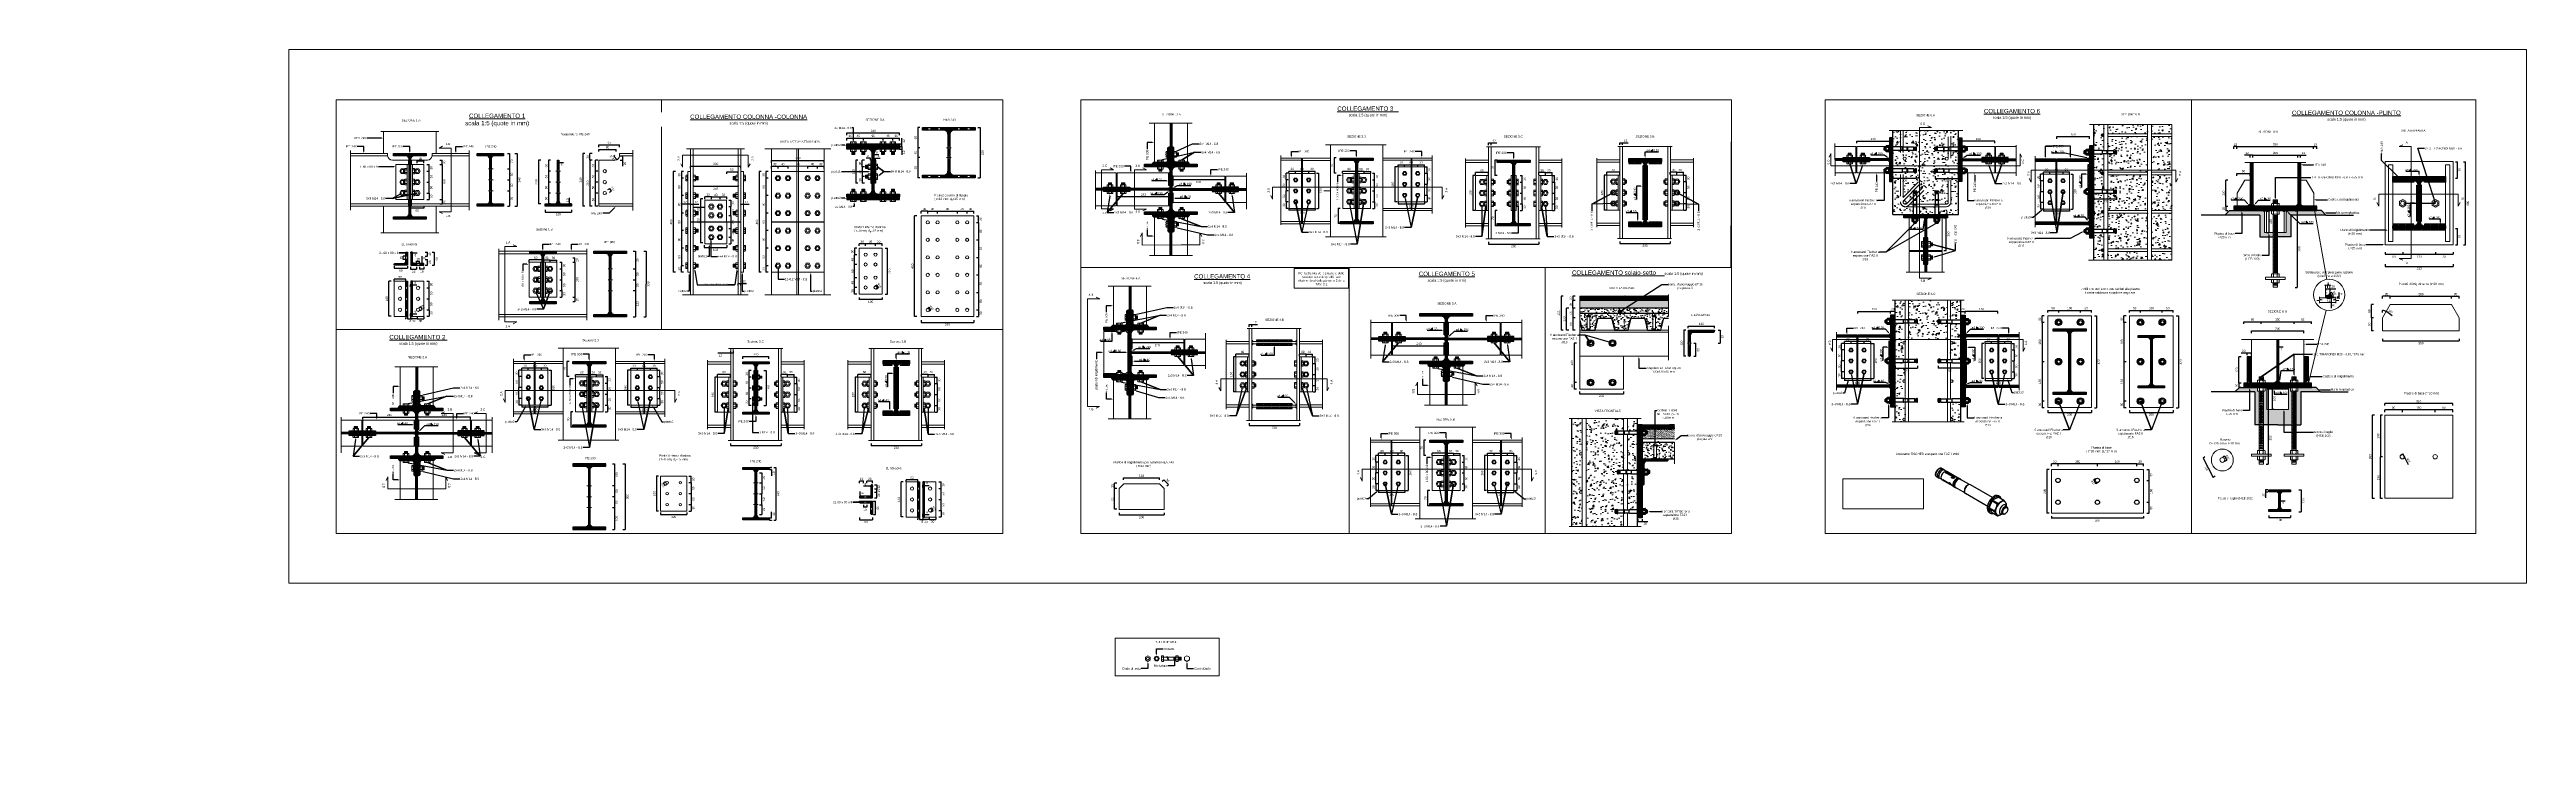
# Model space of a CAD drawing. Header units: millimetres. Extents: x 1415 to 3549, y 2194 to 4677.
# Drawn here: x 1780.6 to 1791.91, y 2311.28 to 2314.42 of the extents above; entities that cross this region are included whole.
import ezdxf
from ezdxf import colors
from ezdxf.entities.mleader import LeaderData, LeaderLine
from ezdxf.math import Vec2, Vec3

# ---------------------------------------------------------------- set-up
doc = ezdxf.new("R2010")
doc.units = ezdxf.units.MM
for name, pattern in [('ACAD_ISO02W100', [15, 12, -3]), ('DASHDOT', [1, 0.5, -0.25, 0, -0.25]), ('phl_center', [0.75, 0.4, -0.35]), ('phl_thick', [0]), ('TRATTO-PUNTO', [1, 0.5, -0.25, 0, -0.25])]:
    doc.linetypes.add(name, pattern=pattern)
doc.layers.get('0').update_dxf_attribs({"plot": 0})
for name, color, linetype, lineweight in [('armature longitudinali', 5, 'Continuous', 9), ('bulloni', 170, 'Continuous', 15), ('CONNETTORE', 7, 'Continuous', 15), ('giunti', 7, 'Continuous', 15), ('Layer3', 7, 'Continuous', 15), ('Layer4', 7, 'Continuous', 15), ('quote', 252, 'Continuous', 5), ('Setti', 5, 'Continuous', 30), ('sezionato particolari', 7, 'Continuous', 30), ('sezione', 18, 'ACAD_ISO02W100', 20), ('staffe', 10, 'Continuous', 9)]:
    doc.layers.add(name, color=color, linetype=linetype, lineweight=lineweight)
doc.layers.add('projection', color=7, linetype='Continuous')
doc.layers.add('saldatura', color=6, linetype='Continuous')
doc.layers.add('retini', color=7, linetype='DASHDOT', lineweight=9, true_color=0x636466)
doc.styles.get("Standard").update_dxf_attribs({"font": 'arial.ttf'})
doc.dimstyles.new('quote acciaio', dxfattribs={"dimtxt": 0.01, "dimasz": 0.0025, "dimexe": 0, "dimexo": 0, "dimgap": 0.005, "dimtad": 2, "dimdec": 0, "dimlfac": 1000, "dimzin": 0, "dimdsep": 46, "dimtxsty": 'Standard', "dimblk": 'ARCHTICK', "dimcen": 0, "dimclre": 252, "dimadec": 0, "dimazin": 0, "dimtfac": 1, "dimtdec": 0, "dimtofl": 0, "dimtmove": 0, "dimatfit": 3, "dimfxl": 0.01, "dimfxlon": 1, "dimtolj": 1, "dimtzin": 0, "dimarcsym": 0})
picture_1 = doc.add_image_def('image1.png', size_in_pixel=(681, 254))
pattern_1 = [(0, (-1781.1115, -2322.965), (0, 6.985), [5.08, -1.905]), (90, (-1781.1115, -2322.965), (-6.985, 4e-16), [5.08, -1.905])]
pattern_2 = [(45, (0, 0), (-0.004714634464, 0.004714634464), []), (45, (0.003143, 0), (-0.004714634464, 0.004714634464), [])]
pattern_3 = [(135, (0, 0), (-0.004714634464, -0.004714634464), []), (135, (2e-19, 0.003143), (-0.004714634464, -0.004714634464), [])]
pattern_4 = [(45, (0, 0.0303514), (-0.004714634464, 0.004714634464), []), (45, (0.003143, 0.0303514), (-0.004714634464, 0.004714634464), [])]
pattern_5 = [(135, (0, 0.0303514), (-0.004714634464, -0.004714634464), []), (135, (2e-19, 0.0334945), (-0.004714634464, -0.004714634464), [])]
pattern_6 = [(270, (0, 0.0303514), (0.00635, -9e-19), [])]
pattern_7 = [(180, (0, 0.0303514), (-4e-19, -0.00635), [])]
pattern_8 = [(180, (0, -0.048573), (-4e-19, -0.00635), [])]
pattern_9 = [(270, (4105.5293636, 519.572465), (0.00635, -8e-19), [])]
pattern_10 = [(37.5, (0, 0), (-0.0001600031296, 0.0048941323733), [0, -0.0038608, 0, -0.004318, 0, -0.0041275]), (7.5, (0, 0), (0.004495232831, 0.007168251006), [0, -0.0020828, 0, -0.0034798, 0, -0.0013335]), (327.5, (-0.003124, 0), (0.0079099237024, 1.4371847e-05), [0, -0.00127, 0, -0.004572, 0, -0.005969]), (317.5, (-0.003124, 0), (0.007635564525, 0.002229293233), [0, -0.000635, 0, -0.0029972, 0, -0.003429])]
pattern_11 = [(0, (0, 0), (0, 6.985), [5.08, -1.905]), (90, (0, 0), (-6.985, 4e-16), [5.08, -1.905])]

# ---------------------------------------------------------------- blocks, each defined once
blk = doc.blocks.new('_ArchTick')
at = {"color": 0, "linetype": 'ByBlock', "const_width": 0.15}
blk.add_lwpolyline([(-0.5, -0.5), (0.5, 0.5)], dxfattribs=at)
blk = doc.blocks.new('*D502')
at = {"layer": 'Defpoints', "color": 0, "transparency": 16777216}
for p in [(1782.865, 2313.468), (1783.001, 2313.468), (1782.865, 2313.448)]:
    blk.add_point(p, dxfattribs=at)
at = {"layer": 'quote', "color": 252, "lineweight": -2, "transparency": 16777216}
for p, q in [((1782.991, 2313.468), (1783.001, 2313.468)), ((1782.991, 2313.448), (1783.001, 2313.448))]:
    blk.add_line(p, q, dxfattribs=at)
at = {"layer": 'quote', "color": 0, "linetype": 'Continuous', "lineweight": -2, "transparency": 16777216}
blk.add_line((1783.001, 2313.448), (1783.001, 2313.468), dxfattribs=at)
at = {"layer": 'quote', "color": 0, "lineweight": -2, "transparency": 16777216, "xscale": 0.0025, "yscale": 0.0025, "zscale": 0.0025}
for p, rotation in [((1783.001, 2313.468), 90), ((1783.001, 2313.448), 270)]:
    blk.add_blockref('_ArchTick', p, dxfattribs=dict(at, rotation=rotation))
at = {"layer": 'quote', "color": 0, "transparency": 16777216, "insert": (1783.011, 2313.458), "char_height": 0.01, "attachment_point": 5, "rotation": 90}
blk.add_mtext('\\A1;20', dxfattribs=at)
blk = doc.blocks.new('*D517')
at = {"layer": 'Defpoints', "color": 0, "transparency": 16777216}
for p in [(1782.311, 2313.894), (1782.311, 2313.734), (1782.395, 2313.734)]:
    blk.add_point(p, dxfattribs=at)
at = {"layer": 'quote', "color": 252, "lineweight": -2, "transparency": 16777216}
for p, q in [((1782.385, 2313.894), (1782.395, 2313.894)), ((1782.385, 2313.734), (1782.395, 2313.734))]:
    blk.add_line(p, q, dxfattribs=at)
at = {"layer": 'quote', "color": 0, "linetype": 'Continuous', "lineweight": -2, "transparency": 16777216}
blk.add_line((1782.395, 2313.894), (1782.395, 2313.734), dxfattribs=at)
at = {"layer": 'quote', "color": 0, "lineweight": -2, "transparency": 16777216, "xscale": 0.0025, "yscale": 0.0025, "zscale": 0.0025}
for p, rotation in [((1782.395, 2313.894), 90), ((1782.395, 2313.734), 270)]:
    blk.add_blockref('_ArchTick', p, dxfattribs=dict(at, rotation=rotation))
at = {"layer": 'quote', "color": 0, "transparency": 16777216, "insert": (1782.405, 2313.814), "char_height": 0.01, "attachment_point": 5, "rotation": 90}
blk.add_mtext('\\A1;160', dxfattribs=at)
blk = doc.blocks.new('*D477')
at = {"layer": 'Defpoints', "color": 0, "transparency": 16777216}
for p in [(1782.259, 2313.734), (1782.259, 2313.714), (1782.395, 2313.714)]:
    blk.add_point(p, dxfattribs=at)
at = {"layer": 'quote', "color": 252, "lineweight": -2, "transparency": 16777216}
for p, q in [((1782.385, 2313.734), (1782.395, 2313.734)), ((1782.385, 2313.714), (1782.395, 2313.714))]:
    blk.add_line(p, q, dxfattribs=at)
at = {"layer": 'quote', "color": 0, "linetype": 'Continuous', "lineweight": -2, "transparency": 16777216}
blk.add_line((1782.395, 2313.734), (1782.395, 2313.714), dxfattribs=at)
at = {"layer": 'quote', "color": 0, "lineweight": -2, "transparency": 16777216, "xscale": 0.0025, "yscale": 0.0025, "zscale": 0.0025}
for p, rotation in [((1782.395, 2313.734), 90), ((1782.395, 2313.714), 270)]:
    blk.add_blockref('_ArchTick', p, dxfattribs=dict(at, rotation=rotation))
at = {"layer": 'quote', "color": 0, "transparency": 16777216, "insert": (1782.405, 2313.724), "char_height": 0.01, "attachment_point": 5, "rotation": 90}
blk.add_mtext('\\A1;20', dxfattribs=at)
blk = doc.blocks.new('*D478')
at = {"layer": 'Defpoints', "color": 0, "transparency": 16777216}
for p in [(1782.299, 2313.734), (1782.311, 2313.764), (1782.335, 2313.734)]:
    blk.add_point(p, dxfattribs=at)
at = {"layer": 'quote', "color": 252, "lineweight": -2, "transparency": 16777216}
for p, q in [((1782.325, 2313.764), (1782.335, 2313.764)), ((1782.325, 2313.734), (1782.335, 2313.734))]:
    blk.add_line(p, q, dxfattribs=at)
at = {"layer": 'quote', "color": 0, "linetype": 'Continuous', "lineweight": -2, "transparency": 16777216}
blk.add_line((1782.335, 2313.764), (1782.335, 2313.734), dxfattribs=at)
at = {"layer": 'quote', "color": 0, "lineweight": -2, "transparency": 16777216, "xscale": 0.0025, "yscale": 0.0025, "zscale": 0.0025}
for p, rotation in [((1782.335, 2313.764), 90), ((1782.335, 2313.734), 270)]:
    blk.add_blockref('_ArchTick', p, dxfattribs=dict(at, rotation=rotation))
at = {"layer": 'quote', "color": 0, "transparency": 16777216, "insert": (1782.345, 2313.749), "char_height": 0.01, "attachment_point": 5, "rotation": 90}
blk.add_mtext('\\A1;30', dxfattribs=at)
blk = doc.blocks.new('*D479')
at = {"layer": 'Defpoints', "color": 0, "transparency": 16777216}
for p in [(1782.311, 2313.814), (1782.335, 2313.814), (1782.311, 2313.764)]:
    blk.add_point(p, dxfattribs=at)
at = {"layer": 'quote', "color": 252, "lineweight": -2, "transparency": 16777216}
for p, q in [((1782.325, 2313.814), (1782.335, 2313.814)), ((1782.325, 2313.764), (1782.335, 2313.764))]:
    blk.add_line(p, q, dxfattribs=at)
at = {"layer": 'quote', "color": 0, "linetype": 'Continuous', "lineweight": -2, "transparency": 16777216}
blk.add_line((1782.335, 2313.764), (1782.335, 2313.814), dxfattribs=at)
at = {"layer": 'quote', "color": 0, "lineweight": -2, "transparency": 16777216, "xscale": 0.0025, "yscale": 0.0025, "zscale": 0.0025}
for p, rotation in [((1782.335, 2313.814), 90), ((1782.335, 2313.764), 270)]:
    blk.add_blockref('_ArchTick', p, dxfattribs=dict(at, rotation=rotation))
at = {"layer": 'quote', "color": 0, "transparency": 16777216, "insert": (1782.345, 2313.789), "char_height": 0.01, "attachment_point": 5, "rotation": 90}
blk.add_mtext('\\A1;50', dxfattribs=at)
blk = doc.blocks.new('*D480')
at = {"layer": 'Defpoints', "color": 0, "transparency": 16777216}
for p in [(1782.311, 2313.864), (1782.311, 2313.814), (1782.335, 2313.864)]:
    blk.add_point(p, dxfattribs=at)
at = {"layer": 'quote', "color": 252, "lineweight": -2, "transparency": 16777216}
for p, q in [((1782.325, 2313.864), (1782.335, 2313.864)), ((1782.325, 2313.814), (1782.335, 2313.814))]:
    blk.add_line(p, q, dxfattribs=at)
at = {"layer": 'quote', "color": 0, "linetype": 'Continuous', "lineweight": -2, "transparency": 16777216}
blk.add_line((1782.335, 2313.814), (1782.335, 2313.864), dxfattribs=at)
at = {"layer": 'quote', "color": 0, "lineweight": -2, "transparency": 16777216, "xscale": 0.0025, "yscale": 0.0025, "zscale": 0.0025}
for p, rotation in [((1782.335, 2313.864), 90), ((1782.335, 2313.814), 270)]:
    blk.add_blockref('_ArchTick', p, dxfattribs=dict(at, rotation=rotation))
at = {"layer": 'quote', "color": 0, "transparency": 16777216, "insert": (1782.345, 2313.839), "char_height": 0.01, "attachment_point": 5, "rotation": 90}
blk.add_mtext('\\A1;50', dxfattribs=at)
blk = doc.blocks.new('*D481')
at = {"layer": 'Defpoints', "color": 0, "transparency": 16777216}
for p in [(1782.311, 2313.894), (1782.311, 2313.864), (1782.335, 2313.894)]:
    blk.add_point(p, dxfattribs=at)
at = {"layer": 'quote', "color": 252, "lineweight": -2, "transparency": 16777216}
for p, q in [((1782.325, 2313.894), (1782.335, 2313.894)), ((1782.325, 2313.864), (1782.335, 2313.864))]:
    blk.add_line(p, q, dxfattribs=at)
at = {"layer": 'quote', "color": 0, "linetype": 'Continuous', "lineweight": -2, "transparency": 16777216}
blk.add_line((1782.335, 2313.864), (1782.335, 2313.894), dxfattribs=at)
at = {"layer": 'quote', "color": 0, "lineweight": -2, "transparency": 16777216, "xscale": 0.0025, "yscale": 0.0025, "zscale": 0.0025}
for p, rotation in [((1782.335, 2313.894), 90), ((1782.335, 2313.864), 270)]:
    blk.add_blockref('_ArchTick', p, dxfattribs=dict(at, rotation=rotation))
at = {"layer": 'quote', "color": 0, "transparency": 16777216, "insert": (1782.345, 2313.879), "char_height": 0.01, "attachment_point": 5, "rotation": 90}
blk.add_mtext('\\A1;30', dxfattribs=at)
blk = doc.blocks.new('*D482')
at = {"layer": 'Defpoints', "color": 0, "transparency": 16777216}
for p in [(1782.259, 2313.914), (1782.395, 2313.914), (1782.259, 2313.894)]:
    blk.add_point(p, dxfattribs=at)
at = {"layer": 'quote', "color": 252, "lineweight": -2, "transparency": 16777216}
for p, q in [((1782.385, 2313.914), (1782.395, 2313.914)), ((1782.385, 2313.894), (1782.395, 2313.894))]:
    blk.add_line(p, q, dxfattribs=at)
at = {"layer": 'quote', "color": 0, "linetype": 'Continuous', "lineweight": -2, "transparency": 16777216}
blk.add_line((1782.395, 2313.894), (1782.395, 2313.914), dxfattribs=at)
at = {"layer": 'quote', "color": 0, "lineweight": -2, "transparency": 16777216, "xscale": 0.0025, "yscale": 0.0025, "zscale": 0.0025}
for p, rotation in [((1782.395, 2313.914), 90), ((1782.395, 2313.894), 270)]:
    blk.add_blockref('_ArchTick', p, dxfattribs=dict(at, rotation=rotation))
at = {"layer": 'quote', "color": 0, "transparency": 16777216, "insert": (1782.405, 2313.904), "char_height": 0.01, "attachment_point": 5, "rotation": 90}
blk.add_mtext('\\A1;20', dxfattribs=at)
blk = doc.blocks.new('*D518')
at = {"layer": 'Defpoints', "color": 0, "transparency": 16777216}
for p in [(1782.251, 2313.764), (1782.251, 2313.695), (1782.311, 2313.764)]:
    blk.add_point(p, dxfattribs=at)
at = {"layer": 'quote', "color": 252, "lineweight": -2, "transparency": 16777216}
for p, q in [((1782.251, 2313.705), (1782.251, 2313.695)), ((1782.311, 2313.705), (1782.311, 2313.695))]:
    blk.add_line(p, q, dxfattribs=at)
at = {"layer": 'quote', "color": 0, "linetype": 'Continuous', "lineweight": -2, "transparency": 16777216}
blk.add_line((1782.311, 2313.695), (1782.251, 2313.695), dxfattribs=at)
at = {"layer": 'quote', "color": 0, "lineweight": -2, "transparency": 16777216, "xscale": 0.0025, "yscale": 0.0025, "zscale": 0.0025, "rotation": 180}
blk.add_blockref('_ArchTick', (1782.251, 2313.695), dxfattribs=at)
at = {"layer": 'quote', "color": 0, "lineweight": -2, "transparency": 16777216, "xscale": 0.0025, "yscale": 0.0025, "zscale": 0.0025}
blk.add_blockref('_ArchTick', (1782.311, 2313.695), dxfattribs=at)
at = {"layer": 'quote', "color": 0, "transparency": 16777216, "insert": (1782.281, 2313.684), "char_height": 0.01, "attachment_point": 5}
blk.add_mtext('\\A1;60', dxfattribs=at)
blk = doc.blocks.new('*D519')
at = {"layer": 'Defpoints', "color": 0, "transparency": 16777216}
for p in [(1782.922, 2313.914), (1782.835, 2313.714), (1782.922, 2313.714)]:
    blk.add_point(p, dxfattribs=at)
at = {"layer": 'quote', "color": 252, "lineweight": -2, "transparency": 16777216}
for p, q in [((1782.845, 2313.914), (1782.835, 2313.914)), ((1782.845, 2313.714), (1782.835, 2313.714))]:
    blk.add_line(p, q, dxfattribs=at)
at = {"layer": 'quote', "color": 0, "linetype": 'Continuous', "lineweight": -2, "transparency": 16777216}
blk.add_line((1782.835, 2313.914), (1782.835, 2313.714), dxfattribs=at)
at = {"layer": 'quote', "color": 0, "lineweight": -2, "transparency": 16777216, "xscale": 0.0025, "yscale": 0.0025, "zscale": 0.0025}
for p, rotation in [((1782.835, 2313.914), 90), ((1782.835, 2313.714), 270)]:
    blk.add_blockref('_ArchTick', p, dxfattribs=dict(at, rotation=rotation))
at = {"layer": 'quote', "color": 0, "transparency": 16777216, "insert": (1782.825, 2313.814), "char_height": 0.01, "attachment_point": 5, "rotation": 90}
blk.add_mtext('\\A1;200', dxfattribs=at)
blk = doc.blocks.new('*D487')
at = {"layer": 'Defpoints', "color": 0, "transparency": 16777216}
for p in [(1782.922, 2313.914), (1782.88, 2313.864), (1782.893, 2313.864)]:
    blk.add_point(p, dxfattribs=at)
at = {"layer": 'quote', "color": 252, "lineweight": -2, "transparency": 16777216}
for p, q in [((1782.89, 2313.914), (1782.88, 2313.914)), ((1782.89, 2313.864), (1782.88, 2313.864))]:
    blk.add_line(p, q, dxfattribs=at)
at = {"layer": 'quote', "color": 0, "linetype": 'Continuous', "lineweight": -2, "transparency": 16777216}
blk.add_line((1782.88, 2313.914), (1782.88, 2313.864), dxfattribs=at)
at = {"layer": 'quote', "color": 0, "lineweight": -2, "transparency": 16777216, "xscale": 0.0025, "yscale": 0.0025, "zscale": 0.0025}
for p, rotation in [((1782.88, 2313.914), 90), ((1782.88, 2313.864), 270)]:
    blk.add_blockref('_ArchTick', p, dxfattribs=dict(at, rotation=rotation))
at = {"layer": 'quote', "color": 0, "transparency": 16777216, "insert": (1782.87, 2313.889), "char_height": 0.01, "attachment_point": 5, "rotation": 90}
blk.add_mtext('\\A1;50', dxfattribs=at)
blk = doc.blocks.new('*D488')
at = {"layer": 'Defpoints', "color": 0, "transparency": 16777216}
for p in [(1782.88, 2313.814), (1782.9, 2313.814), (1782.914, 2313.864)]:
    blk.add_point(p, dxfattribs=at)
at = {"layer": 'quote', "color": 252, "lineweight": -2, "transparency": 16777216}
for p, q in [((1782.89, 2313.864), (1782.88, 2313.864)), ((1782.89, 2313.814), (1782.88, 2313.814))]:
    blk.add_line(p, q, dxfattribs=at)
at = {"layer": 'quote', "color": 0, "linetype": 'Continuous', "lineweight": -2, "transparency": 16777216}
blk.add_line((1782.88, 2313.864), (1782.88, 2313.814), dxfattribs=at)
at = {"layer": 'quote', "color": 0, "lineweight": -2, "transparency": 16777216, "xscale": 0.0025, "yscale": 0.0025, "zscale": 0.0025}
for p, rotation in [((1782.88, 2313.864), 90), ((1782.88, 2313.814), 270)]:
    blk.add_blockref('_ArchTick', p, dxfattribs=dict(at, rotation=rotation))
at = {"layer": 'quote', "color": 0, "transparency": 16777216, "insert": (1782.87, 2313.839), "char_height": 0.01, "attachment_point": 5, "rotation": 90}
blk.add_mtext('\\A1;50', dxfattribs=at)
blk = doc.blocks.new('*D489')
at = {"layer": 'Defpoints', "color": 0, "transparency": 16777216}
for p in [(1782.914, 2313.814), (1782.88, 2313.764), (1782.9, 2313.764)]:
    blk.add_point(p, dxfattribs=at)
at = {"layer": 'quote', "color": 252, "lineweight": -2, "transparency": 16777216}
for p, q in [((1782.89, 2313.814), (1782.88, 2313.814)), ((1782.89, 2313.764), (1782.88, 2313.764))]:
    blk.add_line(p, q, dxfattribs=at)
at = {"layer": 'quote', "color": 0, "linetype": 'Continuous', "lineweight": -2, "transparency": 16777216}
blk.add_line((1782.88, 2313.814), (1782.88, 2313.764), dxfattribs=at)
at = {"layer": 'quote', "color": 0, "lineweight": -2, "transparency": 16777216, "xscale": 0.0025, "yscale": 0.0025, "zscale": 0.0025}
for p, rotation in [((1782.88, 2313.814), 90), ((1782.88, 2313.764), 270)]:
    blk.add_blockref('_ArchTick', p, dxfattribs=dict(at, rotation=rotation))
at = {"layer": 'quote', "color": 0, "transparency": 16777216, "insert": (1782.87, 2313.789), "char_height": 0.01, "attachment_point": 5, "rotation": 90}
blk.add_mtext('\\A1;50', dxfattribs=at)
blk = doc.blocks.new('*D490')
at = {"layer": 'Defpoints', "color": 0, "transparency": 16777216}
for p in [(1782.88, 2313.714), (1782.9, 2313.714), (1782.919, 2313.764)]:
    blk.add_point(p, dxfattribs=at)
at = {"layer": 'quote', "color": 252, "lineweight": -2, "transparency": 16777216}
for p, q in [((1782.89, 2313.764), (1782.88, 2313.764)), ((1782.89, 2313.714), (1782.88, 2313.714))]:
    blk.add_line(p, q, dxfattribs=at)
at = {"layer": 'quote', "color": 0, "linetype": 'Continuous', "lineweight": -2, "transparency": 16777216}
blk.add_line((1782.88, 2313.764), (1782.88, 2313.714), dxfattribs=at)
at = {"layer": 'quote', "color": 0, "lineweight": -2, "transparency": 16777216, "xscale": 0.0025, "yscale": 0.0025, "zscale": 0.0025}
for p, rotation in [((1782.88, 2313.764), 90), ((1782.88, 2313.714), 270)]:
    blk.add_blockref('_ArchTick', p, dxfattribs=dict(at, rotation=rotation))
at = {"layer": 'quote', "color": 0, "transparency": 16777216, "insert": (1782.87, 2313.739), "char_height": 0.01, "attachment_point": 5, "rotation": 90}
blk.add_mtext('\\A1;50', dxfattribs=at)
blk = doc.blocks.new('*D520')
at = {"layer": 'Defpoints', "color": 0, "transparency": 16777216}
for p in [(1782.865, 2313.704), (1782.985, 2313.704), (1782.985, 2313.677)]:
    blk.add_point(p, dxfattribs=at)
at = {"layer": 'quote', "color": 252, "lineweight": -2, "transparency": 16777216}
for p, q in [((1782.865, 2313.687), (1782.865, 2313.677)), ((1782.985, 2313.687), (1782.985, 2313.677))]:
    blk.add_line(p, q, dxfattribs=at)
at = {"layer": 'quote', "color": 0, "linetype": 'Continuous', "lineweight": -2, "transparency": 16777216}
blk.add_line((1782.865, 2313.677), (1782.985, 2313.677), dxfattribs=at)
at = {"layer": 'quote', "color": 0, "lineweight": -2, "transparency": 16777216, "xscale": 0.0025, "yscale": 0.0025, "zscale": 0.0025, "rotation": 180}
blk.add_blockref('_ArchTick', (1782.865, 2313.677), dxfattribs=at)
at = {"layer": 'quote', "color": 0, "lineweight": -2, "transparency": 16777216, "xscale": 0.0025, "yscale": 0.0025, "zscale": 0.0025}
blk.add_blockref('_ArchTick', (1782.985, 2313.677), dxfattribs=at)
at = {"layer": 'quote', "color": 0, "transparency": 16777216, "insert": (1782.925, 2313.667), "char_height": 0.01, "attachment_point": 5}
blk.add_mtext('\\A1;120', dxfattribs=at)
blk = doc.blocks.new('*D521')
at = {"layer": 'Defpoints', "color": 0, "transparency": 16777216}
for p in [(1782.922, 2313.914), (1782.928, 2313.914), (1782.928, 2313.904)]:
    blk.add_point(p, dxfattribs=at)
at = {"layer": 'quote', "color": 0, "linetype": 'Continuous', "lineweight": -2, "transparency": 16777216}
for p, q in [((1782.922, 2313.904), (1782.919, 2313.904)), ((1782.928, 2313.904), (1782.949, 2313.904))]:
    blk.add_line(p, q, dxfattribs=at)
at = {"layer": 'quote', "color": 252, "lineweight": -2, "transparency": 16777216}
for p, q in [((1782.922, 2313.914), (1782.922, 2313.904)), ((1782.928, 2313.914), (1782.928, 2313.904))]:
    blk.add_line(p, q, dxfattribs=at)
at = {"layer": 'quote', "color": 0, "lineweight": -2, "transparency": 16777216, "xscale": 0.0025, "yscale": 0.0025, "zscale": 0.0025}
blk.add_blockref('_ArchTick', (1782.922, 2313.904), dxfattribs=at)
at = {"layer": 'quote', "color": 0, "lineweight": -2, "transparency": 16777216, "xscale": 0.0025, "yscale": 0.0025, "zscale": 0.0025, "rotation": 180}
blk.add_blockref('_ArchTick', (1782.928, 2313.904), dxfattribs=at)
at = {"layer": 'quote', "color": 0, "transparency": 16777216, "insert": (1782.941, 2313.894), "char_height": 0.01, "attachment_point": 5}
blk.add_mtext('\\A1;6', dxfattribs=at)
blk = doc.blocks.new('*D483')
at = {"layer": 'Defpoints', "color": 0, "transparency": 16777216}
for p in [(1782.311, 2313.911), (1782.281, 2313.894), (1782.311, 2313.894)]:
    blk.add_point(p, dxfattribs=at)
at = {"layer": 'quote', "color": 252, "lineweight": -2, "transparency": 16777216}
for p, q in [((1782.281, 2313.901), (1782.281, 2313.911)), ((1782.311, 2313.901), (1782.311, 2313.911))]:
    blk.add_line(p, q, dxfattribs=at)
at = {"layer": 'quote', "color": 0, "linetype": 'Continuous', "lineweight": -2, "transparency": 16777216}
blk.add_line((1782.281, 2313.911), (1782.311, 2313.911), dxfattribs=at)
at = {"layer": 'quote', "color": 0, "lineweight": -2, "transparency": 16777216, "xscale": 0.0025, "yscale": 0.0025, "zscale": 0.0025, "rotation": 180}
blk.add_blockref('_ArchTick', (1782.281, 2313.911), dxfattribs=at)
at = {"layer": 'quote', "color": 0, "lineweight": -2, "transparency": 16777216, "xscale": 0.0025, "yscale": 0.0025, "zscale": 0.0025}
blk.add_blockref('_ArchTick', (1782.311, 2313.911), dxfattribs=at)
at = {"layer": 'quote', "color": 0, "transparency": 16777216, "insert": (1782.296, 2313.921), "char_height": 0.01, "attachment_point": 5}
blk.add_mtext('\\A1;30', dxfattribs=at)
blk = doc.blocks.new('*D522')
at = {"layer": 'Defpoints', "color": 0, "transparency": 16777216}
for p in [(1782.918, 2313.448), (1782.918, 2313.288), (1783.001, 2313.288)]:
    blk.add_point(p, dxfattribs=at)
at = {"layer": 'quote', "color": 252, "lineweight": -2, "transparency": 16777216}
for p, q in [((1782.991, 2313.448), (1783.001, 2313.448)), ((1782.991, 2313.288), (1783.001, 2313.288))]:
    blk.add_line(p, q, dxfattribs=at)
at = {"layer": 'quote', "color": 0, "linetype": 'Continuous', "lineweight": -2, "transparency": 16777216}
blk.add_line((1783.001, 2313.448), (1783.001, 2313.288), dxfattribs=at)
at = {"layer": 'quote', "color": 0, "lineweight": -2, "transparency": 16777216, "xscale": 0.0025, "yscale": 0.0025, "zscale": 0.0025}
for p, rotation in [((1783.001, 2313.448), 90), ((1783.001, 2313.288), 270)]:
    blk.add_blockref('_ArchTick', p, dxfattribs=dict(at, rotation=rotation))
at = {"layer": 'quote', "color": 0, "transparency": 16777216, "insert": (1783.011, 2313.368), "char_height": 0.01, "attachment_point": 5, "rotation": 90}
blk.add_mtext('\\A1;160', dxfattribs=at)
blk = doc.blocks.new('*D497')
at = {"layer": 'Defpoints', "color": 0, "transparency": 16777216}
for p in [(1782.865, 2313.288), (1782.865, 2313.268), (1783.001, 2313.268)]:
    blk.add_point(p, dxfattribs=at)
at = {"layer": 'quote', "color": 252, "lineweight": -2, "transparency": 16777216}
for p, q in [((1782.991, 2313.288), (1783.001, 2313.288)), ((1782.991, 2313.268), (1783.001, 2313.268))]:
    blk.add_line(p, q, dxfattribs=at)
at = {"layer": 'quote', "color": 0, "linetype": 'Continuous', "lineweight": -2, "transparency": 16777216}
blk.add_line((1783.001, 2313.288), (1783.001, 2313.268), dxfattribs=at)
at = {"layer": 'quote', "color": 0, "lineweight": -2, "transparency": 16777216, "xscale": 0.0025, "yscale": 0.0025, "zscale": 0.0025}
for p, rotation in [((1783.001, 2313.288), 90), ((1783.001, 2313.268), 270)]:
    blk.add_blockref('_ArchTick', p, dxfattribs=dict(at, rotation=rotation))
at = {"layer": 'quote', "color": 0, "transparency": 16777216, "insert": (1783.011, 2313.278), "char_height": 0.01, "attachment_point": 5, "rotation": 90}
blk.add_mtext('\\A1;20', dxfattribs=at)
blk = doc.blocks.new('*D498')
at = {"layer": 'Defpoints', "color": 0, "transparency": 16777216}
for p in [(1782.905, 2313.288), (1782.918, 2313.318), (1782.942, 2313.288)]:
    blk.add_point(p, dxfattribs=at)
at = {"layer": 'quote', "color": 252, "lineweight": -2, "transparency": 16777216}
for p, q in [((1782.932, 2313.318), (1782.942, 2313.318)), ((1782.932, 2313.288), (1782.942, 2313.288))]:
    blk.add_line(p, q, dxfattribs=at)
at = {"layer": 'quote', "color": 0, "linetype": 'Continuous', "lineweight": -2, "transparency": 16777216}
blk.add_line((1782.942, 2313.318), (1782.942, 2313.288), dxfattribs=at)
at = {"layer": 'quote', "color": 0, "lineweight": -2, "transparency": 16777216, "xscale": 0.0025, "yscale": 0.0025, "zscale": 0.0025}
for p, rotation in [((1782.942, 2313.318), 90), ((1782.942, 2313.288), 270)]:
    blk.add_blockref('_ArchTick', p, dxfattribs=dict(at, rotation=rotation))
at = {"layer": 'quote', "color": 0, "transparency": 16777216, "insert": (1782.952, 2313.303), "char_height": 0.01, "attachment_point": 5, "rotation": 90}
blk.add_mtext('\\A1;30', dxfattribs=at)
blk = doc.blocks.new('*D499')
at = {"layer": 'Defpoints', "color": 0, "transparency": 16777216}
for p in [(1782.918, 2313.368), (1782.942, 2313.368), (1782.918, 2313.318)]:
    blk.add_point(p, dxfattribs=at)
at = {"layer": 'quote', "color": 252, "lineweight": -2, "transparency": 16777216}
for p, q in [((1782.932, 2313.368), (1782.942, 2313.368)), ((1782.932, 2313.318), (1782.942, 2313.318))]:
    blk.add_line(p, q, dxfattribs=at)
at = {"layer": 'quote', "color": 0, "linetype": 'Continuous', "lineweight": -2, "transparency": 16777216}
blk.add_line((1782.942, 2313.318), (1782.942, 2313.368), dxfattribs=at)
at = {"layer": 'quote', "color": 0, "lineweight": -2, "transparency": 16777216, "xscale": 0.0025, "yscale": 0.0025, "zscale": 0.0025}
for p, rotation in [((1782.942, 2313.368), 90), ((1782.942, 2313.318), 270)]:
    blk.add_blockref('_ArchTick', p, dxfattribs=dict(at, rotation=rotation))
at = {"layer": 'quote', "color": 0, "transparency": 16777216, "insert": (1782.952, 2313.343), "char_height": 0.01, "attachment_point": 5, "rotation": 90}
blk.add_mtext('\\A1;50', dxfattribs=at)
blk = doc.blocks.new('*D500')
at = {"layer": 'Defpoints', "color": 0, "transparency": 16777216}
for p in [(1782.918, 2313.418), (1782.918, 2313.368), (1782.942, 2313.418)]:
    blk.add_point(p, dxfattribs=at)
at = {"layer": 'quote', "color": 252, "lineweight": -2, "transparency": 16777216}
for p, q in [((1782.932, 2313.418), (1782.942, 2313.418)), ((1782.932, 2313.368), (1782.942, 2313.368))]:
    blk.add_line(p, q, dxfattribs=at)
at = {"layer": 'quote', "color": 0, "linetype": 'Continuous', "lineweight": -2, "transparency": 16777216}
blk.add_line((1782.942, 2313.368), (1782.942, 2313.418), dxfattribs=at)
at = {"layer": 'quote', "color": 0, "lineweight": -2, "transparency": 16777216, "xscale": 0.0025, "yscale": 0.0025, "zscale": 0.0025}
for p, rotation in [((1782.942, 2313.418), 90), ((1782.942, 2313.368), 270)]:
    blk.add_blockref('_ArchTick', p, dxfattribs=dict(at, rotation=rotation))
at = {"layer": 'quote', "color": 0, "transparency": 16777216, "insert": (1782.952, 2313.393), "char_height": 0.01, "attachment_point": 5, "rotation": 90}
blk.add_mtext('\\A1;50', dxfattribs=at)
blk = doc.blocks.new('*D501')
at = {"layer": 'Defpoints', "color": 0, "transparency": 16777216}
for p in [(1782.918, 2313.448), (1782.918, 2313.418), (1782.942, 2313.448)]:
    blk.add_point(p, dxfattribs=at)
at = {"layer": 'quote', "color": 252, "lineweight": -2, "transparency": 16777216}
for p, q in [((1782.932, 2313.448), (1782.942, 2313.448)), ((1782.932, 2313.418), (1782.942, 2313.418))]:
    blk.add_line(p, q, dxfattribs=at)
at = {"layer": 'quote', "color": 0, "linetype": 'Continuous', "lineweight": -2, "transparency": 16777216}
blk.add_line((1782.942, 2313.418), (1782.942, 2313.448), dxfattribs=at)
at = {"layer": 'quote', "color": 0, "lineweight": -2, "transparency": 16777216, "xscale": 0.0025, "yscale": 0.0025, "zscale": 0.0025}
for p, rotation in [((1782.942, 2313.448), 90), ((1782.942, 2313.418), 270)]:
    blk.add_blockref('_ArchTick', p, dxfattribs=dict(at, rotation=rotation))
at = {"layer": 'quote', "color": 0, "transparency": 16777216, "insert": (1782.952, 2313.433), "char_height": 0.01, "attachment_point": 5, "rotation": 90}
blk.add_mtext('\\A1;30', dxfattribs=at)
blk = doc.blocks.new('*D503')
at = {"layer": 'Defpoints', "color": 0, "transparency": 16777216}
for p in [(1782.792, 2313.458), (1782.792, 2313.448), (1782.852, 2313.448)]:
    blk.add_point(p, dxfattribs=at)
at = {"layer": 'quote', "color": 252, "lineweight": -2, "transparency": 16777216}
for p, q in [((1782.792, 2313.448), (1782.792, 2313.458)), ((1782.852, 2313.448), (1782.852, 2313.458))]:
    blk.add_line(p, q, dxfattribs=at)
at = {"layer": 'quote', "color": 0, "linetype": 'Continuous', "lineweight": -2, "transparency": 16777216}
blk.add_line((1782.852, 2313.458), (1782.792, 2313.458), dxfattribs=at)
at = {"layer": 'quote', "color": 0, "lineweight": -2, "transparency": 16777216, "xscale": 0.0025, "yscale": 0.0025, "zscale": 0.0025, "rotation": 180}
blk.add_blockref('_ArchTick', (1782.792, 2313.458), dxfattribs=at)
at = {"layer": 'quote', "color": 0, "lineweight": -2, "transparency": 16777216, "xscale": 0.0025, "yscale": 0.0025, "zscale": 0.0025}
blk.add_blockref('_ArchTick', (1782.852, 2313.458), dxfattribs=at)
at = {"layer": 'quote', "color": 0, "transparency": 16777216, "insert": (1782.822, 2313.468), "char_height": 0.01, "attachment_point": 5}
blk.add_mtext('\\A1;60', dxfattribs=at)
blk = doc.blocks.new('*D504')
at = {"layer": 'Defpoints', "color": 0, "transparency": 16777216}
for p in [(1782.858, 2313.457), (1782.858, 2313.418), (1782.888, 2313.418)]:
    blk.add_point(p, dxfattribs=at)
at = {"layer": 'quote', "color": 252, "lineweight": -2, "transparency": 16777216}
for p, q in [((1782.858, 2313.447), (1782.858, 2313.457)), ((1782.888, 2313.447), (1782.888, 2313.457))]:
    blk.add_line(p, q, dxfattribs=at)
at = {"layer": 'quote', "color": 0, "linetype": 'Continuous', "lineweight": -2, "transparency": 16777216}
blk.add_line((1782.888, 2313.457), (1782.858, 2313.457), dxfattribs=at)
at = {"layer": 'quote', "color": 0, "lineweight": -2, "transparency": 16777216, "xscale": 0.0025, "yscale": 0.0025, "zscale": 0.0025, "rotation": 180}
blk.add_blockref('_ArchTick', (1782.858, 2313.457), dxfattribs=at)
at = {"layer": 'quote', "color": 0, "lineweight": -2, "transparency": 16777216, "xscale": 0.0025, "yscale": 0.0025, "zscale": 0.0025}
blk.add_blockref('_ArchTick', (1782.888, 2313.457), dxfattribs=at)
at = {"layer": 'quote', "color": 0, "transparency": 16777216, "insert": (1782.873, 2313.468), "char_height": 0.01, "attachment_point": 5}
blk.add_mtext('\\A1;30', dxfattribs=at)
blk = doc.blocks.new('*D505')
at = {"layer": 'Defpoints', "color": 0, "transparency": 16777216}
for p in [(1782.918, 2313.457), (1782.888, 2313.448), (1782.918, 2313.448)]:
    blk.add_point(p, dxfattribs=at)
at = {"layer": 'quote', "color": 252, "lineweight": -2, "transparency": 16777216}
for p, q in [((1782.888, 2313.448), (1782.888, 2313.457)), ((1782.918, 2313.448), (1782.918, 2313.457))]:
    blk.add_line(p, q, dxfattribs=at)
at = {"layer": 'quote', "color": 0, "linetype": 'Continuous', "lineweight": -2, "transparency": 16777216}
blk.add_line((1782.888, 2313.457), (1782.918, 2313.457), dxfattribs=at)
at = {"layer": 'quote', "color": 0, "lineweight": -2, "transparency": 16777216, "xscale": 0.0025, "yscale": 0.0025, "zscale": 0.0025, "rotation": 180}
blk.add_blockref('_ArchTick', (1782.888, 2313.457), dxfattribs=at)
at = {"layer": 'quote', "color": 0, "lineweight": -2, "transparency": 16777216, "xscale": 0.0025, "yscale": 0.0025, "zscale": 0.0025}
blk.add_blockref('_ArchTick', (1782.918, 2313.457), dxfattribs=at)
at = {"layer": 'quote', "color": 0, "transparency": 16777216, "insert": (1782.903, 2313.468), "char_height": 0.01, "attachment_point": 5}
blk.add_mtext('\\A1;30', dxfattribs=at)
blk = doc.blocks.new('*D491')
at = {"layer": 'Defpoints', "color": 0, "transparency": 16777216}
for p in [(1782.311, 2313.231), (1782.299, 2313.201), (1782.335, 2313.201)]:
    blk.add_point(p, dxfattribs=at)
at = {"layer": 'quote', "color": 252, "lineweight": -2, "transparency": 16777216}
for p, q in [((1782.325, 2313.231), (1782.335, 2313.231)), ((1782.325, 2313.201), (1782.335, 2313.201))]:
    blk.add_line(p, q, dxfattribs=at)
at = {"layer": 'quote', "color": 0, "linetype": 'Continuous', "lineweight": -2, "transparency": 16777216}
blk.add_line((1782.335, 2313.231), (1782.335, 2313.201), dxfattribs=at)
at = {"layer": 'quote', "color": 0, "lineweight": -2, "transparency": 16777216, "xscale": 0.0025, "yscale": 0.0025, "zscale": 0.0025}
for p, rotation in [((1782.335, 2313.231), 90), ((1782.335, 2313.201), 270)]:
    blk.add_blockref('_ArchTick', p, dxfattribs=dict(at, rotation=rotation))
at = {"layer": 'quote', "color": 0, "transparency": 16777216, "insert": (1782.345, 2313.216), "char_height": 0.01, "attachment_point": 5, "rotation": 90}
blk.add_mtext('\\A1;30', dxfattribs=at)
blk = doc.blocks.new('*D492')
at = {"layer": 'Defpoints', "color": 0, "transparency": 16777216}
for p in [(1782.311, 2313.281), (1782.311, 2313.231), (1782.335, 2313.281)]:
    blk.add_point(p, dxfattribs=at)
at = {"layer": 'quote', "color": 252, "lineweight": -2, "transparency": 16777216}
for p, q in [((1782.325, 2313.281), (1782.335, 2313.281)), ((1782.325, 2313.231), (1782.335, 2313.231))]:
    blk.add_line(p, q, dxfattribs=at)
at = {"layer": 'quote', "color": 0, "linetype": 'Continuous', "lineweight": -2, "transparency": 16777216}
blk.add_line((1782.335, 2313.231), (1782.335, 2313.281), dxfattribs=at)
at = {"layer": 'quote', "color": 0, "lineweight": -2, "transparency": 16777216, "xscale": 0.0025, "yscale": 0.0025, "zscale": 0.0025}
for p, rotation in [((1782.335, 2313.281), 90), ((1782.335, 2313.231), 270)]:
    blk.add_blockref('_ArchTick', p, dxfattribs=dict(at, rotation=rotation))
at = {"layer": 'quote', "color": 0, "transparency": 16777216, "insert": (1782.345, 2313.256), "char_height": 0.01, "attachment_point": 5, "rotation": 90}
blk.add_mtext('\\A1;50', dxfattribs=at)
blk = doc.blocks.new('*D493')
at = {"layer": 'Defpoints', "color": 0, "transparency": 16777216}
for p in [(1782.311, 2313.331), (1782.311, 2313.281), (1782.335, 2313.331)]:
    blk.add_point(p, dxfattribs=at)
at = {"layer": 'quote', "color": 252, "lineweight": -2, "transparency": 16777216}
for p, q in [((1782.325, 2313.331), (1782.335, 2313.331)), ((1782.325, 2313.281), (1782.335, 2313.281))]:
    blk.add_line(p, q, dxfattribs=at)
at = {"layer": 'quote', "color": 0, "linetype": 'Continuous', "lineweight": -2, "transparency": 16777216}
blk.add_line((1782.335, 2313.281), (1782.335, 2313.331), dxfattribs=at)
at = {"layer": 'quote', "color": 0, "lineweight": -2, "transparency": 16777216, "xscale": 0.0025, "yscale": 0.0025, "zscale": 0.0025}
for p, rotation in [((1782.335, 2313.331), 90), ((1782.335, 2313.281), 270)]:
    blk.add_blockref('_ArchTick', p, dxfattribs=dict(at, rotation=rotation))
at = {"layer": 'quote', "color": 0, "transparency": 16777216, "insert": (1782.345, 2313.306), "char_height": 0.01, "attachment_point": 5, "rotation": 90}
blk.add_mtext('\\A1;50', dxfattribs=at)
blk = doc.blocks.new('*D494')
at = {"layer": 'Defpoints', "color": 0, "transparency": 16777216}
for p in [(1782.311, 2313.361), (1782.335, 2313.361), (1782.311, 2313.331)]:
    blk.add_point(p, dxfattribs=at)
at = {"layer": 'quote', "color": 252, "lineweight": -2, "transparency": 16777216}
for p, q in [((1782.325, 2313.361), (1782.335, 2313.361)), ((1782.325, 2313.331), (1782.335, 2313.331))]:
    blk.add_line(p, q, dxfattribs=at)
at = {"layer": 'quote', "color": 0, "linetype": 'Continuous', "lineweight": -2, "transparency": 16777216}
blk.add_line((1782.335, 2313.331), (1782.335, 2313.361), dxfattribs=at)
at = {"layer": 'quote', "color": 0, "lineweight": -2, "transparency": 16777216, "xscale": 0.0025, "yscale": 0.0025, "zscale": 0.0025}
for p, rotation in [((1782.335, 2313.361), 90), ((1782.335, 2313.331), 270)]:
    blk.add_blockref('_ArchTick', p, dxfattribs=dict(at, rotation=rotation))
at = {"layer": 'quote', "color": 0, "transparency": 16777216, "insert": (1782.345, 2313.346), "char_height": 0.01, "attachment_point": 5, "rotation": 90}
blk.add_mtext('\\A1;30', dxfattribs=at)
blk = doc.blocks.new('*D495')
at = {"layer": 'Defpoints', "color": 0, "transparency": 16777216}
for p in [(1782.251, 2313.331), (1782.281, 2313.331), (1782.251, 2313.189)]:
    blk.add_point(p, dxfattribs=at)
at = {"layer": 'quote', "color": 252, "lineweight": -2, "transparency": 16777216}
for p, q in [((1782.251, 2313.199), (1782.251, 2313.189)), ((1782.281, 2313.199), (1782.281, 2313.189))]:
    blk.add_line(p, q, dxfattribs=at)
at = {"layer": 'quote', "color": 0, "linetype": 'Continuous', "lineweight": -2, "transparency": 16777216}
blk.add_line((1782.281, 2313.189), (1782.251, 2313.189), dxfattribs=at)
at = {"layer": 'quote', "color": 0, "lineweight": -2, "transparency": 16777216, "xscale": 0.0025, "yscale": 0.0025, "zscale": 0.0025, "rotation": 180}
blk.add_blockref('_ArchTick', (1782.251, 2313.189), dxfattribs=at)
at = {"layer": 'quote', "color": 0, "lineweight": -2, "transparency": 16777216, "xscale": 0.0025, "yscale": 0.0025, "zscale": 0.0025}
blk.add_blockref('_ArchTick', (1782.281, 2313.189), dxfattribs=at)
at = {"layer": 'quote', "color": 0, "transparency": 16777216, "insert": (1782.266, 2313.179), "char_height": 0.01, "attachment_point": 5}
blk.add_mtext('\\A1;30', dxfattribs=at)
blk = doc.blocks.new('*D496')
at = {"layer": 'Defpoints', "color": 0, "transparency": 16777216}
for p in [(1782.281, 2313.361), (1782.311, 2313.361), (1782.311, 2313.189)]:
    blk.add_point(p, dxfattribs=at)
at = {"layer": 'quote', "color": 252, "lineweight": -2, "transparency": 16777216}
for p, q in [((1782.281, 2313.199), (1782.281, 2313.189)), ((1782.311, 2313.199), (1782.311, 2313.189))]:
    blk.add_line(p, q, dxfattribs=at)
at = {"layer": 'quote', "color": 0, "linetype": 'Continuous', "lineweight": -2, "transparency": 16777216}
blk.add_line((1782.281, 2313.189), (1782.311, 2313.189), dxfattribs=at)
at = {"layer": 'quote', "color": 0, "lineweight": -2, "transparency": 16777216, "xscale": 0.0025, "yscale": 0.0025, "zscale": 0.0025, "rotation": 180}
blk.add_blockref('_ArchTick', (1782.281, 2313.189), dxfattribs=at)
at = {"layer": 'quote', "color": 0, "lineweight": -2, "transparency": 16777216, "xscale": 0.0025, "yscale": 0.0025, "zscale": 0.0025}
blk.add_blockref('_ArchTick', (1782.311, 2313.189), dxfattribs=at)
at = {"layer": 'quote', "color": 0, "transparency": 16777216, "insert": (1782.296, 2313.179), "char_height": 0.01, "attachment_point": 5}
blk.add_mtext('\\A1;30', dxfattribs=at)
blk = doc.blocks.new('*D523')
at = {"layer": 'Defpoints', "color": 0, "transparency": 16777216}
for p in [(1782.977, 2313.714), (1782.985, 2313.714), (1782.985, 2313.704)]:
    blk.add_point(p, dxfattribs=at)
at = {"layer": 'quote', "color": 0, "linetype": 'Continuous', "lineweight": -2, "transparency": 16777216}
for p, q in [((1782.977, 2313.714), (1782.977, 2313.742)), ((1782.977, 2313.704), (1782.977, 2313.702))]:
    blk.add_line(p, q, dxfattribs=at)
at = {"layer": 'quote', "color": 252, "lineweight": -2, "transparency": 16777216}
for p, q in [((1782.985, 2313.714), (1782.977, 2313.714)), ((1782.985, 2313.704), (1782.977, 2313.704))]:
    blk.add_line(p, q, dxfattribs=at)
at = {"layer": 'quote', "color": 0, "lineweight": -2, "transparency": 16777216, "xscale": 0.0025, "yscale": 0.0025, "zscale": 0.0025}
for p, rotation in [((1782.977, 2313.714), 270), ((1782.977, 2313.704), 90)]:
    blk.add_blockref('_ArchTick', p, dxfattribs=dict(at, rotation=rotation))
at = {"layer": 'quote', "color": 0, "transparency": 16777216, "insert": (1782.967, 2313.731), "char_height": 0.01, "attachment_point": 5, "rotation": 90}
blk.add_mtext('\\A1;10', dxfattribs=at)
blk = doc.blocks.new('*D524')
at = {"layer": 'Defpoints', "color": 0, "transparency": 16777216}
for p in [(1783.095, 2313.764), (1783.11, 2313.704), (1783.137, 2313.764)]:
    blk.add_point(p, dxfattribs=at)
at = {"layer": 'quote', "color": 252, "lineweight": -2, "transparency": 16777216}
for p, q in [((1783.105, 2313.764), (1783.095, 2313.764)), ((1783.105, 2313.704), (1783.095, 2313.704))]:
    blk.add_line(p, q, dxfattribs=at)
at = {"layer": 'quote', "color": 0, "linetype": 'Continuous', "lineweight": -2, "transparency": 16777216}
blk.add_line((1783.095, 2313.704), (1783.095, 2313.764), dxfattribs=at)
at = {"layer": 'quote', "color": 0, "lineweight": -2, "transparency": 16777216, "xscale": 0.0025, "yscale": 0.0025, "zscale": 0.0025}
for p, rotation in [((1783.095, 2313.764), 90), ((1783.095, 2313.704), 270)]:
    blk.add_blockref('_ArchTick', p, dxfattribs=dict(at, rotation=rotation))
at = {"layer": 'quote', "color": 0, "transparency": 16777216, "insert": (1783.084, 2313.734), "char_height": 0.01, "attachment_point": 5, "rotation": 90}
blk.add_mtext('\\A1;60', dxfattribs=at)
blk = doc.blocks.new('*D525')
at = {"layer": 'Defpoints', "color": 0, "transparency": 16777216}
for p in [(1783.095, 2313.814), (1783.137, 2313.814), (1783.137, 2313.764)]:
    blk.add_point(p, dxfattribs=at)
at = {"layer": 'quote', "color": 252, "lineweight": -2, "transparency": 16777216}
for p, q in [((1783.105, 2313.814), (1783.095, 2313.814)), ((1783.105, 2313.764), (1783.095, 2313.764))]:
    blk.add_line(p, q, dxfattribs=at)
at = {"layer": 'quote', "color": 0, "linetype": 'Continuous', "lineweight": -2, "transparency": 16777216}
blk.add_line((1783.095, 2313.764), (1783.095, 2313.814), dxfattribs=at)
at = {"layer": 'quote', "color": 0, "lineweight": -2, "transparency": 16777216, "xscale": 0.0025, "yscale": 0.0025, "zscale": 0.0025}
for p, rotation in [((1783.095, 2313.814), 90), ((1783.095, 2313.764), 270)]:
    blk.add_blockref('_ArchTick', p, dxfattribs=dict(at, rotation=rotation))
at = {"layer": 'quote', "color": 0, "transparency": 16777216, "insert": (1783.084, 2313.789), "char_height": 0.01, "attachment_point": 5, "rotation": 90}
blk.add_mtext('\\A1;50', dxfattribs=at)
blk = doc.blocks.new('*D526')
at = {"layer": 'Defpoints', "color": 0, "transparency": 16777216}
for p in [(1783.095, 2313.864), (1783.137, 2313.864), (1783.137, 2313.814)]:
    blk.add_point(p, dxfattribs=at)
at = {"layer": 'quote', "color": 252, "lineweight": -2, "transparency": 16777216}
for p, q in [((1783.105, 2313.864), (1783.095, 2313.864)), ((1783.105, 2313.814), (1783.095, 2313.814))]:
    blk.add_line(p, q, dxfattribs=at)
at = {"layer": 'quote', "color": 0, "linetype": 'Continuous', "lineweight": -2, "transparency": 16777216}
blk.add_line((1783.095, 2313.814), (1783.095, 2313.864), dxfattribs=at)
at = {"layer": 'quote', "color": 0, "lineweight": -2, "transparency": 16777216, "xscale": 0.0025, "yscale": 0.0025, "zscale": 0.0025}
for p, rotation in [((1783.095, 2313.864), 90), ((1783.095, 2313.814), 270)]:
    blk.add_blockref('_ArchTick', p, dxfattribs=dict(at, rotation=rotation))
at = {"layer": 'quote', "color": 0, "transparency": 16777216, "insert": (1783.084, 2313.839), "char_height": 0.01, "attachment_point": 5, "rotation": 90}
blk.add_mtext('\\A1;50', dxfattribs=at)
blk = doc.blocks.new('*D527')
at = {"layer": 'Defpoints', "color": 0, "transparency": 16777216}
for p in [(1783.095, 2313.914), (1783.137, 2313.914), (1783.137, 2313.864)]:
    blk.add_point(p, dxfattribs=at)
at = {"layer": 'quote', "color": 252, "lineweight": -2, "transparency": 16777216}
for p, q in [((1783.105, 2313.914), (1783.095, 2313.914)), ((1783.105, 2313.864), (1783.095, 2313.864))]:
    blk.add_line(p, q, dxfattribs=at)
at = {"layer": 'quote', "color": 0, "linetype": 'Continuous', "lineweight": -2, "transparency": 16777216}
blk.add_line((1783.095, 2313.864), (1783.095, 2313.914), dxfattribs=at)
at = {"layer": 'quote', "color": 0, "lineweight": -2, "transparency": 16777216, "xscale": 0.0025, "yscale": 0.0025, "zscale": 0.0025}
for p, rotation in [((1783.095, 2313.914), 90), ((1783.095, 2313.864), 270)]:
    blk.add_blockref('_ArchTick', p, dxfattribs=dict(at, rotation=rotation))
at = {"layer": 'quote', "color": 0, "transparency": 16777216, "insert": (1783.084, 2313.889), "char_height": 0.01, "attachment_point": 5, "rotation": 90}
blk.add_mtext('\\A1;50', dxfattribs=at)
blk = doc.blocks.new('*D528')
at = {"layer": 'Defpoints', "color": 0, "transparency": 16777216}
for p in [(1783.069, 2313.944), (1783.11, 2313.914), (1783.205, 2313.944)]:
    blk.add_point(p, dxfattribs=at)
at = {"layer": 'quote', "color": 252, "lineweight": -2, "transparency": 16777216}
for p, q in [((1783.079, 2313.944), (1783.069, 2313.944)), ((1783.079, 2313.914), (1783.069, 2313.914))]:
    blk.add_line(p, q, dxfattribs=at)
at = {"layer": 'quote', "color": 0, "linetype": 'Continuous', "lineweight": -2, "transparency": 16777216}
blk.add_line((1783.069, 2313.914), (1783.069, 2313.944), dxfattribs=at)
at = {"layer": 'quote', "color": 0, "lineweight": -2, "transparency": 16777216, "xscale": 0.0025, "yscale": 0.0025, "zscale": 0.0025}
for p, rotation in [((1783.069, 2313.944), 90), ((1783.069, 2313.914), 270)]:
    blk.add_blockref('_ArchTick', p, dxfattribs=dict(at, rotation=rotation))
at = {"layer": 'quote', "color": 0, "transparency": 16777216, "insert": (1783.059, 2313.929), "char_height": 0.01, "attachment_point": 5, "rotation": 90}
blk.add_mtext('\\A1;30', dxfattribs=at)
blk = doc.blocks.new('*D506')
at = {"layer": 'Defpoints', "color": 0, "transparency": 16777216}
for p in [(1783.11, 2313.914), (1783.069, 2313.704), (1783.11, 2313.704)]:
    blk.add_point(p, dxfattribs=at)
at = {"layer": 'quote', "color": 252, "lineweight": -2, "transparency": 16777216}
for p, q in [((1783.079, 2313.914), (1783.069, 2313.914)), ((1783.079, 2313.704), (1783.069, 2313.704))]:
    blk.add_line(p, q, dxfattribs=at)
at = {"layer": 'quote', "color": 0, "linetype": 'Continuous', "lineweight": -2, "transparency": 16777216}
blk.add_line((1783.069, 2313.914), (1783.069, 2313.704), dxfattribs=at)
at = {"layer": 'quote', "color": 0, "lineweight": -2, "transparency": 16777216, "xscale": 0.0025, "yscale": 0.0025, "zscale": 0.0025}
for p, rotation in [((1783.069, 2313.914), 90), ((1783.069, 2313.704), 270)]:
    blk.add_blockref('_ArchTick', p, dxfattribs=dict(at, rotation=rotation))
at = {"layer": 'quote', "color": 0, "transparency": 16777216, "insert": (1783.059, 2313.809), "char_height": 0.01, "attachment_point": 5, "rotation": 90}
blk.add_mtext('\\A1;210', dxfattribs=at)
blk = doc.blocks.new('*D484')
at = {"layer": 'Defpoints', "color": 0, "transparency": 16777216}
for p in [(1783.11, 2313.914), (1783.19, 2313.963), (1783.19, 2313.914)]:
    blk.add_point(p, dxfattribs=at)
at = {"layer": 'quote', "color": 252, "lineweight": -2, "transparency": 16777216}
for p, q in [((1783.11, 2313.953), (1783.11, 2313.963)), ((1783.19, 2313.953), (1783.19, 2313.963))]:
    blk.add_line(p, q, dxfattribs=at)
at = {"layer": 'quote', "color": 0, "linetype": 'Continuous', "lineweight": -2, "transparency": 16777216}
blk.add_line((1783.11, 2313.963), (1783.19, 2313.963), dxfattribs=at)
at = {"layer": 'quote', "color": 0, "lineweight": -2, "transparency": 16777216, "xscale": 0.0025, "yscale": 0.0025, "zscale": 0.0025, "rotation": 180}
blk.add_blockref('_ArchTick', (1783.11, 2313.963), dxfattribs=at)
at = {"layer": 'quote', "color": 0, "lineweight": -2, "transparency": 16777216, "xscale": 0.0025, "yscale": 0.0025, "zscale": 0.0025}
blk.add_blockref('_ArchTick', (1783.19, 2313.963), dxfattribs=at)
at = {"layer": 'quote', "color": 0, "transparency": 16777216, "insert": (1783.15, 2313.973), "char_height": 0.01, "attachment_point": 5}
blk.add_mtext('\\A1;80', dxfattribs=at)
blk = doc.blocks.new('*D485')
at = {"layer": 'Defpoints', "color": 0, "transparency": 16777216}
for p in [(1783.11, 2313.914), (1783.205, 2313.984), (1783.205, 2313.944)]:
    blk.add_point(p, dxfattribs=at)
at = {"layer": 'quote', "color": 252, "lineweight": -2, "transparency": 16777216}
for p, q in [((1783.11, 2313.974), (1783.11, 2313.984)), ((1783.205, 2313.974), (1783.205, 2313.984))]:
    blk.add_line(p, q, dxfattribs=at)
at = {"layer": 'quote', "color": 0, "linetype": 'Continuous', "lineweight": -2, "transparency": 16777216}
blk.add_line((1783.11, 2313.984), (1783.205, 2313.984), dxfattribs=at)
at = {"layer": 'quote', "color": 0, "lineweight": -2, "transparency": 16777216, "xscale": 0.0025, "yscale": 0.0025, "zscale": 0.0025, "rotation": 180}
blk.add_blockref('_ArchTick', (1783.11, 2313.984), dxfattribs=at)
at = {"layer": 'quote', "color": 0, "lineweight": -2, "transparency": 16777216, "xscale": 0.0025, "yscale": 0.0025, "zscale": 0.0025}
blk.add_blockref('_ArchTick', (1783.205, 2313.984), dxfattribs=at)
at = {"layer": 'quote', "color": 0, "transparency": 16777216, "insert": (1783.158, 2313.994), "char_height": 0.01, "attachment_point": 5}
blk.add_mtext('\\A1;95', dxfattribs=at)
blk = doc.blocks.new('*D486')
at = {"layer": 'Defpoints', "color": 0, "transparency": 16777216}
for p in [(1783.183, 2313.914), (1783.205, 2313.934), (1783.218, 2313.914)]:
    blk.add_point(p, dxfattribs=at)
at = {"layer": 'quote', "color": 252, "lineweight": -2, "transparency": 16777216}
for p, q in [((1783.208, 2313.934), (1783.218, 2313.934)), ((1783.208, 2313.914), (1783.218, 2313.914))]:
    blk.add_line(p, q, dxfattribs=at)
at = {"layer": 'quote', "color": 0, "linetype": 'Continuous', "lineweight": -2, "transparency": 16777216}
for p, q in [((1783.218, 2313.934), (1783.218, 2313.914)), ((1783.218, 2313.914), (1783.218, 2313.887))]:
    blk.add_line(p, q, dxfattribs=at)
at = {"layer": 'quote', "color": 0, "lineweight": -2, "transparency": 16777216, "xscale": 0.0025, "yscale": 0.0025, "zscale": 0.0025}
for p, rotation in [((1783.218, 2313.934), 90), ((1783.218, 2313.914), 270)]:
    blk.add_blockref('_ArchTick', p, dxfattribs=dict(at, rotation=rotation))
at = {"layer": 'quote', "color": 0, "transparency": 16777216, "insert": (1783.229, 2313.899), "char_height": 0.01, "attachment_point": 5, "rotation": 90}
blk.add_mtext('\\A1;20', dxfattribs=at)
blk = doc.blocks.new('*D529')
at = {"layer": 'Defpoints', "color": 0, "transparency": 16777216}
for p in [(1783.178, 2313.933), (1783.182, 2313.937), (1783.198, 2313.92)]:
    blk.add_point(p, dxfattribs=at)
at = {"layer": 'quote', "color": 252, "lineweight": -2, "transparency": 16777216}
for p, q in [((1783.182, 2313.937), (1783.178, 2313.933)), ((1783.198, 2313.92), (1783.194, 2313.916))]:
    blk.add_line(p, q, dxfattribs=at)
at = {"layer": 'quote', "color": 0, "linetype": 'Continuous', "lineweight": -2, "transparency": 16777216}
blk.add_line((1783.194, 2313.916), (1783.178, 2313.933), dxfattribs=at)
at = {"layer": 'quote', "color": 0, "lineweight": -2, "transparency": 16777216, "xscale": 0.0025, "yscale": 0.0025, "zscale": 0.0025}
for p, rotation in [((1783.178, 2313.933), 133.1655309678249), ((1783.194, 2313.916), 313.1655309678248)]:
    blk.add_blockref('_ArchTick', p, dxfattribs=dict(at, rotation=rotation))
at = {"layer": 'quote', "color": 0, "transparency": 16777216, "insert": (1783.173, 2313.923), "char_height": 0.01, "attachment_point": 5, "rotation": 313.1655}
blk.add_mtext('\\A1;R 23', dxfattribs=at)
blk = doc.blocks.new('*D530')
at = {"layer": 'Defpoints', "color": 0, "transparency": 16777216}
for p in [(1782.251, 2313.201), (1782.259, 2313.212), (1782.259, 2313.201)]:
    blk.add_point(p, dxfattribs=at)
at = {"layer": 'quote', "color": 0, "linetype": 'Continuous', "lineweight": -2, "transparency": 16777216}
for p, q in [((1782.251, 2313.212), (1782.249, 2313.212)), ((1782.259, 2313.212), (1782.28, 2313.212))]:
    blk.add_line(p, q, dxfattribs=at)
at = {"layer": 'quote', "color": 252, "lineweight": -2, "transparency": 16777216}
for p, q in [((1782.251, 2313.202), (1782.251, 2313.212)), ((1782.259, 2313.202), (1782.259, 2313.212))]:
    blk.add_line(p, q, dxfattribs=at)
at = {"layer": 'quote', "color": 0, "lineweight": -2, "transparency": 16777216, "xscale": 0.0025, "yscale": 0.0025, "zscale": 0.0025}
blk.add_blockref('_ArchTick', (1782.251, 2313.212), dxfattribs=at)
at = {"layer": 'quote', "color": 0, "lineweight": -2, "transparency": 16777216, "xscale": 0.0025, "yscale": 0.0025, "zscale": 0.0025, "rotation": 180}
blk.add_blockref('_ArchTick', (1782.259, 2313.212), dxfattribs=at)
at = {"layer": 'quote', "color": 0, "transparency": 16777216, "insert": (1782.272, 2313.222), "char_height": 0.01, "attachment_point": 5}
blk.add_mtext('\\A1;8', dxfattribs=at)
blk = doc.blocks.new('*D507')
at = {"layer": 'Defpoints', "color": 0, "transparency": 16777216}
for p in [(1783.134, 2313.77), (1783.141, 2313.757), (1783.161, 2313.785)]:
    blk.add_point(p, dxfattribs=at)
at = {"layer": 'quote', "color": 252, "lineweight": -2, "transparency": 16777216}
for p, q in [((1783.152, 2313.78), (1783.161, 2313.785)), ((1783.159, 2313.768), (1783.168, 2313.772))]:
    blk.add_line(p, q, dxfattribs=at)
at = {"layer": 'quote', "color": 0, "linetype": 'Continuous', "lineweight": -2, "transparency": 16777216}
blk.add_line((1783.168, 2313.772), (1783.161, 2313.785), dxfattribs=at)
at = {"layer": 'quote', "color": 0, "lineweight": -2, "transparency": 16777216, "xscale": 0.0025, "yscale": 0.0025, "zscale": 0.0025}
for p, rotation in [((1783.161, 2313.785), 118.551505204819), ((1783.168, 2313.772), 298.551505204819)]:
    blk.add_blockref('_ArchTick', p, dxfattribs=dict(at, rotation=rotation))
at = {"layer": 'quote', "color": 0, "transparency": 16777216, "insert": (1783.173, 2313.783), "char_height": 0.01, "attachment_point": 5, "rotation": 298.5515}
blk.add_mtext('\\A1;{\\H0.83333x;Φ15}', dxfattribs=at)
blk = doc.blocks.new('*D508')
at = {"layer": 'Defpoints', "color": 0, "transparency": 16777216}
for p in [(1782.282, 2313.237), (1782.289, 2313.224), (1782.297, 2313.245)]:
    blk.add_point(p, dxfattribs=at)
at = {"layer": 'quote', "color": 252, "lineweight": -2, "transparency": 16777216}
for p, q in [((1782.288, 2313.24), (1782.297, 2313.245)), ((1782.295, 2313.228), (1782.304, 2313.232))]:
    blk.add_line(p, q, dxfattribs=at)
at = {"layer": 'quote', "color": 0, "linetype": 'Continuous', "lineweight": -2, "transparency": 16777216}
blk.add_line((1782.304, 2313.232), (1782.297, 2313.245), dxfattribs=at)
at = {"layer": 'quote', "color": 0, "lineweight": -2, "transparency": 16777216, "xscale": 0.0025, "yscale": 0.0025, "zscale": 0.0025}
for p, rotation in [((1782.297, 2313.245), 118.551505204819), ((1782.304, 2313.232), 298.551505204819)]:
    blk.add_blockref('_ArchTick', p, dxfattribs=dict(at, rotation=rotation))
at = {"layer": 'quote', "color": 0, "transparency": 16777216, "insert": (1782.308, 2313.243), "char_height": 0.01, "attachment_point": 5, "rotation": 298.5515}
blk.add_mtext('\\A1;{\\H0.83333x;Φ15}', dxfattribs=at)
blk = doc.blocks.new('*D509')
at = {"layer": 'Defpoints', "color": 0, "transparency": 16777216}
for p in [(1782.152, 2313.361), (1782.176, 2313.361), (1782.176, 2313.201)]:
    blk.add_point(p, dxfattribs=at)
at = {"layer": 'quote', "color": 252, "lineweight": -2, "transparency": 16777216}
for p, q in [((1782.162, 2313.361), (1782.152, 2313.361)), ((1782.162, 2313.201), (1782.152, 2313.201))]:
    blk.add_line(p, q, dxfattribs=at)
at = {"layer": 'quote', "color": 0, "linetype": 'Continuous', "lineweight": -2, "transparency": 16777216}
blk.add_line((1782.152, 2313.201), (1782.152, 2313.361), dxfattribs=at)
at = {"layer": 'quote', "color": 0, "lineweight": -2, "transparency": 16777216, "xscale": 0.0025, "yscale": 0.0025, "zscale": 0.0025}
for p, rotation in [((1782.152, 2313.361), 90), ((1782.152, 2313.201), 270)]:
    blk.add_blockref('_ArchTick', p, dxfattribs=dict(at, rotation=rotation))
at = {"layer": 'quote', "color": 0, "transparency": 16777216, "insert": (1782.142, 2313.281), "char_height": 0.01, "attachment_point": 5, "rotation": 90}
blk.add_mtext('\\A1;160', dxfattribs=at)
blk = doc.blocks.new('*D510')
at = {"layer": 'Defpoints', "color": 0, "transparency": 16777216}
for p in [(1782.259, 2313.345), (1782.251, 2313.331), (1782.259, 2313.331)]:
    blk.add_point(p, dxfattribs=at)
at = {"layer": 'quote', "color": 0, "linetype": 'Continuous', "lineweight": -2, "transparency": 16777216}
for p, q in [((1782.251, 2313.345), (1782.249, 2313.345)), ((1782.259, 2313.345), (1782.28, 2313.345))]:
    blk.add_line(p, q, dxfattribs=at)
at = {"layer": 'quote', "color": 252, "lineweight": -2, "transparency": 16777216}
for p, q in [((1782.251, 2313.335), (1782.251, 2313.345)), ((1782.259, 2313.335), (1782.259, 2313.345))]:
    blk.add_line(p, q, dxfattribs=at)
at = {"layer": 'quote', "color": 0, "lineweight": -2, "transparency": 16777216, "xscale": 0.0025, "yscale": 0.0025, "zscale": 0.0025}
blk.add_blockref('_ArchTick', (1782.251, 2313.345), dxfattribs=at)
at = {"layer": 'quote', "color": 0, "lineweight": -2, "transparency": 16777216, "xscale": 0.0025, "yscale": 0.0025, "zscale": 0.0025, "rotation": 180}
blk.add_blockref('_ArchTick', (1782.259, 2313.345), dxfattribs=at)
at = {"layer": 'quote', "color": 0, "transparency": 16777216, "insert": (1782.272, 2313.355), "char_height": 0.01, "attachment_point": 5}
blk.add_mtext('\\A1;8', dxfattribs=at)
blk = doc.blocks.new('*D511')
at = {"layer": 'Defpoints', "color": 0, "transparency": 16777216}
for p in [(1782.176, 2313.37), (1782.176, 2313.361), (1782.229, 2313.361)]:
    blk.add_point(p, dxfattribs=at)
at = {"layer": 'quote', "color": 252, "lineweight": -2, "transparency": 16777216}
for p, q in [((1782.176, 2313.361), (1782.176, 2313.37)), ((1782.229, 2313.361), (1782.229, 2313.37))]:
    blk.add_line(p, q, dxfattribs=at)
at = {"layer": 'quote', "color": 0, "linetype": 'Continuous', "lineweight": -2, "transparency": 16777216}
blk.add_line((1782.229, 2313.37), (1782.176, 2313.37), dxfattribs=at)
at = {"layer": 'quote', "color": 0, "lineweight": -2, "transparency": 16777216, "xscale": 0.0025, "yscale": 0.0025, "zscale": 0.0025, "rotation": 180}
blk.add_blockref('_ArchTick', (1782.176, 2313.37), dxfattribs=at)
at = {"layer": 'quote', "color": 0, "lineweight": -2, "transparency": 16777216, "xscale": 0.0025, "yscale": 0.0025, "zscale": 0.0025}
blk.add_blockref('_ArchTick', (1782.229, 2313.37), dxfattribs=at)
at = {"layer": 'quote', "color": 0, "transparency": 16777216, "insert": (1782.203, 2313.38), "char_height": 0.01, "attachment_point": 5}
blk.add_mtext('\\A1;52', dxfattribs=at)
blk = doc.blocks.new('*D531')
at = {"layer": 'Defpoints', "color": 0, "transparency": 16777216}
for p in [(1782.229, 2313.201), (1782.236, 2313.201), (1782.236, 2313.189)]:
    blk.add_point(p, dxfattribs=at)
at = {"layer": 'quote', "color": 0, "linetype": 'Continuous', "lineweight": -2, "transparency": 16777216}
for p, q in [((1782.229, 2313.189), (1782.226, 2313.189)), ((1782.236, 2313.189), (1782.258, 2313.189))]:
    blk.add_line(p, q, dxfattribs=at)
at = {"layer": 'quote', "color": 252, "lineweight": -2, "transparency": 16777216}
for p, q in [((1782.229, 2313.199), (1782.229, 2313.189)), ((1782.236, 2313.199), (1782.236, 2313.189))]:
    blk.add_line(p, q, dxfattribs=at)
at = {"layer": 'quote', "color": 0, "lineweight": -2, "transparency": 16777216, "xscale": 0.0025, "yscale": 0.0025, "zscale": 0.0025}
blk.add_blockref('_ArchTick', (1782.229, 2313.189), dxfattribs=at)
at = {"layer": 'quote', "color": 0, "lineweight": -2, "transparency": 16777216, "xscale": 0.0025, "yscale": 0.0025, "zscale": 0.0025, "rotation": 180}
blk.add_blockref('_ArchTick', (1782.236, 2313.189), dxfattribs=at)
at = {"layer": 'quote', "color": 0, "transparency": 16777216, "insert": (1782.25, 2313.179), "char_height": 0.01, "attachment_point": 5}
blk.add_mtext('\\A1;8', dxfattribs=at)
blk = doc.blocks.new('*D532')
at = {"layer": 'Defpoints', "color": 0, "transparency": 16777216}
for p in [(1783.205, 2313.944), (1783.037, 2313.704), (1783.205, 2313.704)]:
    blk.add_point(p, dxfattribs=at)
at = {"layer": 'quote', "color": 252, "lineweight": -2, "transparency": 16777216}
for p, q in [((1783.047, 2313.944), (1783.037, 2313.944)), ((1783.047, 2313.704), (1783.037, 2313.704))]:
    blk.add_line(p, q, dxfattribs=at)
at = {"layer": 'quote', "color": 0, "linetype": 'Continuous', "lineweight": -2, "transparency": 16777216}
blk.add_line((1783.037, 2313.944), (1783.037, 2313.704), dxfattribs=at)
at = {"layer": 'quote', "color": 0, "lineweight": -2, "transparency": 16777216, "xscale": 0.0025, "yscale": 0.0025, "zscale": 0.0025}
for p, rotation in [((1783.037, 2313.944), 90), ((1783.037, 2313.704), 270)]:
    blk.add_blockref('_ArchTick', p, dxfattribs=dict(at, rotation=rotation))
at = {"layer": 'quote', "color": 0, "transparency": 16777216, "insert": (1783.027, 2313.824), "char_height": 0.01, "attachment_point": 5, "rotation": 90}
blk.add_mtext('\\A1;240', dxfattribs=at)
blk = doc.blocks.new('*D533')
at = {"layer": 'Defpoints', "color": 0, "transparency": 16777216}
for p in [(1782.555, 2313.944), (1782.612, 2313.874), (1782.703, 2313.874)]:
    blk.add_point(p, dxfattribs=at)
at = {"layer": 'quote', "color": 252, "lineweight": -2, "transparency": 16777216}
for p, q in [((1782.693, 2313.944), (1782.703, 2313.944)), ((1782.693, 2313.874), (1782.703, 2313.874))]:
    blk.add_line(p, q, dxfattribs=at)
at = {"layer": 'quote', "color": 0, "linetype": 'Continuous', "lineweight": -2, "transparency": 16777216}
blk.add_line((1782.703, 2313.944), (1782.703, 2313.874), dxfattribs=at)
at = {"layer": 'quote', "color": 0, "lineweight": -2, "transparency": 16777216, "xscale": 0.0025, "yscale": 0.0025, "zscale": 0.0025}
for p, rotation in [((1782.703, 2313.944), 90), ((1782.703, 2313.874), 270)]:
    blk.add_blockref('_ArchTick', p, dxfattribs=dict(at, rotation=rotation))
at = {"layer": 'quote', "color": 0, "transparency": 16777216, "insert": (1782.713, 2313.909), "char_height": 0.01, "attachment_point": 5, "rotation": 90}
blk.add_mtext('\\A1;70', dxfattribs=at)
blk = doc.blocks.new('*D534')
at = {"layer": 'Defpoints', "color": 0, "transparency": 16777216}
for p in [(1782.612, 2313.874), (1782.612, 2313.824), (1782.703, 2313.824)]:
    blk.add_point(p, dxfattribs=at)
at = {"layer": 'quote', "color": 252, "lineweight": -2, "transparency": 16777216}
for p, q in [((1782.693, 2313.874), (1782.703, 2313.874)), ((1782.693, 2313.824), (1782.703, 2313.824))]:
    blk.add_line(p, q, dxfattribs=at)
at = {"layer": 'quote', "color": 0, "linetype": 'Continuous', "lineweight": -2, "transparency": 16777216}
blk.add_line((1782.703, 2313.874), (1782.703, 2313.824), dxfattribs=at)
at = {"layer": 'quote', "color": 0, "lineweight": -2, "transparency": 16777216, "xscale": 0.0025, "yscale": 0.0025, "zscale": 0.0025}
for p, rotation in [((1782.703, 2313.874), 90), ((1782.703, 2313.824), 270)]:
    blk.add_blockref('_ArchTick', p, dxfattribs=dict(at, rotation=rotation))
at = {"layer": 'quote', "color": 0, "transparency": 16777216, "insert": (1782.713, 2313.849), "char_height": 0.01, "attachment_point": 5, "rotation": 90}
blk.add_mtext('\\A1;50', dxfattribs=at)
blk = doc.blocks.new('*D535')
at = {"layer": 'Defpoints', "color": 0, "transparency": 16777216}
for p in [(1782.612, 2313.824), (1782.612, 2313.774), (1782.703, 2313.774)]:
    blk.add_point(p, dxfattribs=at)
at = {"layer": 'quote', "color": 252, "lineweight": -2, "transparency": 16777216}
for p, q in [((1782.693, 2313.824), (1782.703, 2313.824)), ((1782.693, 2313.774), (1782.703, 2313.774))]:
    blk.add_line(p, q, dxfattribs=at)
at = {"layer": 'quote', "color": 0, "linetype": 'Continuous', "lineweight": -2, "transparency": 16777216}
blk.add_line((1782.703, 2313.824), (1782.703, 2313.774), dxfattribs=at)
at = {"layer": 'quote', "color": 0, "lineweight": -2, "transparency": 16777216, "xscale": 0.0025, "yscale": 0.0025, "zscale": 0.0025}
for p, rotation in [((1782.703, 2313.824), 90), ((1782.703, 2313.774), 270)]:
    blk.add_blockref('_ArchTick', p, dxfattribs=dict(at, rotation=rotation))
at = {"layer": 'quote', "color": 0, "transparency": 16777216, "insert": (1782.713, 2313.799), "char_height": 0.01, "attachment_point": 5, "rotation": 90}
blk.add_mtext('\\A1;50', dxfattribs=at)
blk = doc.blocks.new('*D536')
at = {"layer": 'Defpoints', "color": 0, "transparency": 16777216}
for p in [(1782.612, 2313.774), (1782.612, 2313.704), (1782.703, 2313.704)]:
    blk.add_point(p, dxfattribs=at)
at = {"layer": 'quote', "color": 252, "lineweight": -2, "transparency": 16777216}
for p, q in [((1782.693, 2313.774), (1782.703, 2313.774)), ((1782.693, 2313.704), (1782.703, 2313.704))]:
    blk.add_line(p, q, dxfattribs=at)
at = {"layer": 'quote', "color": 0, "linetype": 'Continuous', "lineweight": -2, "transparency": 16777216}
blk.add_line((1782.703, 2313.774), (1782.703, 2313.704), dxfattribs=at)
at = {"layer": 'quote', "color": 0, "lineweight": -2, "transparency": 16777216, "xscale": 0.0025, "yscale": 0.0025, "zscale": 0.0025}
for p, rotation in [((1782.703, 2313.774), 90), ((1782.703, 2313.704), 270)]:
    blk.add_blockref('_ArchTick', p, dxfattribs=dict(at, rotation=rotation))
at = {"layer": 'quote', "color": 0, "transparency": 16777216, "insert": (1782.713, 2313.739), "char_height": 0.01, "attachment_point": 5, "rotation": 90}
blk.add_mtext('\\A1;70', dxfattribs=at)
blk = doc.blocks.new('*D537')
at = {"layer": 'Defpoints', "color": 0, "transparency": 16777216}
for p in [(1782.281, 2313.434), (1782.301, 2313.442), (1782.304, 2313.442)]:
    blk.add_point(p, dxfattribs=at)
at = {"layer": 'quote', "color": 0, "linetype": 'Continuous', "lineweight": -2, "transparency": 16777216}
for p, q in [((1782.304, 2313.442), (1782.304, 2313.476)), ((1782.304, 2313.434), (1782.304, 2313.432))]:
    blk.add_line(p, q, dxfattribs=at)
at = {"layer": 'quote', "color": 252, "lineweight": -2, "transparency": 16777216}
for p, q in [((1782.294, 2313.434), (1782.304, 2313.434)), ((1782.301, 2313.442), (1782.304, 2313.442))]:
    blk.add_line(p, q, dxfattribs=at)
at = {"layer": 'quote', "color": 0, "lineweight": -2, "transparency": 16777216, "xscale": 0.0025, "yscale": 0.0025, "zscale": 0.0025}
for p, rotation in [((1782.304, 2313.442), 270), ((1782.304, 2313.434), 90)]:
    blk.add_blockref('_ArchTick', p, dxfattribs=dict(at, rotation=rotation))
at = {"layer": 'quote', "color": 0, "transparency": 16777216, "insert": (1782.314, 2313.467), "char_height": 0.01, "attachment_point": 5, "rotation": 90}
blk.add_mtext('\\A1;8', dxfattribs=at)
blk = doc.blocks.new('*D538')
at = {"layer": 'Defpoints', "color": 0, "transparency": 16777216}
for p in [(1782.251, 2313.494), (1782.251, 2313.434), (1782.359, 2313.434)]:
    blk.add_point(p, dxfattribs=at)
at = {"layer": 'quote', "color": 252, "lineweight": -2, "transparency": 16777216}
for p, q in [((1782.349, 2313.494), (1782.359, 2313.494)), ((1782.349, 2313.434), (1782.359, 2313.434))]:
    blk.add_line(p, q, dxfattribs=at)
at = {"layer": 'quote', "color": 0, "linetype": 'Continuous', "lineweight": -2, "transparency": 16777216}
blk.add_line((1782.359, 2313.494), (1782.359, 2313.434), dxfattribs=at)
at = {"layer": 'quote', "color": 0, "lineweight": -2, "transparency": 16777216, "xscale": 0.0025, "yscale": 0.0025, "zscale": 0.0025}
for p, rotation in [((1782.359, 2313.494), 90), ((1782.359, 2313.434), 270)]:
    blk.add_blockref('_ArchTick', p, dxfattribs=dict(at, rotation=rotation))
at = {"layer": 'quote', "color": 0, "transparency": 16777216, "insert": (1782.37, 2313.464), "char_height": 0.01, "attachment_point": 5, "rotation": 90}
blk.add_mtext('\\A1;60', dxfattribs=at)
blk = doc.blocks.new('*D512')
at = {"layer": 'Defpoints', "color": 0, "transparency": 16777216}
for p in [(1782.176, 2313.434), (1782.236, 2313.434), (1782.236, 2313.42)]:
    blk.add_point(p, dxfattribs=at)
at = {"layer": 'quote', "color": 252, "lineweight": -2, "transparency": 16777216}
for p, q in [((1782.176, 2313.43), (1782.176, 2313.42)), ((1782.236, 2313.43), (1782.236, 2313.42))]:
    blk.add_line(p, q, dxfattribs=at)
at = {"layer": 'quote', "color": 0, "linetype": 'Continuous', "lineweight": -2, "transparency": 16777216}
blk.add_line((1782.176, 2313.42), (1782.236, 2313.42), dxfattribs=at)
at = {"layer": 'quote', "color": 0, "lineweight": -2, "transparency": 16777216, "xscale": 0.0025, "yscale": 0.0025, "zscale": 0.0025, "rotation": 180}
blk.add_blockref('_ArchTick', (1782.176, 2313.42), dxfattribs=at)
at = {"layer": 'quote', "color": 0, "lineweight": -2, "transparency": 16777216, "xscale": 0.0025, "yscale": 0.0025, "zscale": 0.0025}
blk.add_blockref('_ArchTick', (1782.236, 2313.42), dxfattribs=at)
at = {"layer": 'quote', "color": 0, "transparency": 16777216, "insert": (1782.206, 2313.41), "char_height": 0.01, "attachment_point": 5}
blk.add_mtext('\\A1;60', dxfattribs=at)
blk = doc.blocks.new('*D539')
at = {"layer": 'Defpoints', "color": 0, "transparency": 16777216}
for p in [(1782.251, 2313.494), (1782.259, 2313.49), (1782.259, 2313.49)]:
    blk.add_point(p, dxfattribs=at)
at = {"layer": 'quote', "color": 0, "linetype": 'Continuous', "lineweight": -2, "transparency": 16777216}
for p, q in [((1782.251, 2313.49), (1782.249, 2313.49)), ((1782.259, 2313.49), (1782.281, 2313.49))]:
    blk.add_line(p, q, dxfattribs=at)
at = {"layer": 'quote', "color": 252, "lineweight": -2, "transparency": 16777216}
blk.add_line((1782.251, 2313.494), (1782.251, 2313.49), dxfattribs=at)
at = {"layer": 'quote', "color": 0, "lineweight": -2, "transparency": 16777216, "xscale": 0.0025, "yscale": 0.0025, "zscale": 0.0025}
blk.add_blockref('_ArchTick', (1782.251, 2313.49), dxfattribs=at)
at = {"layer": 'quote', "color": 0, "lineweight": -2, "transparency": 16777216, "xscale": 0.0025, "yscale": 0.0025, "zscale": 0.0025, "rotation": 180}
blk.add_blockref('_ArchTick', (1782.259, 2313.49), dxfattribs=at)
at = {"layer": 'quote', "color": 0, "transparency": 16777216, "insert": (1782.273, 2313.48), "char_height": 0.01, "attachment_point": 5}
blk.add_mtext('\\A1;8', dxfattribs=at)
blk = doc.blocks.new('*D513')
at = {"layer": 'Defpoints', "color": 0, "transparency": 16777216}
for p in [(1782.251, 2313.434), (1782.278, 2313.427), (1782.278, 2313.416)]:
    blk.add_point(p, dxfattribs=at)
at = {"layer": 'quote', "color": 252, "lineweight": -2, "transparency": 16777216}
for p, q in [((1782.251, 2313.426), (1782.251, 2313.416)), ((1782.278, 2313.426), (1782.278, 2313.416))]:
    blk.add_line(p, q, dxfattribs=at)
at = {"layer": 'quote', "color": 0, "linetype": 'Continuous', "lineweight": -2, "transparency": 16777216}
blk.add_line((1782.251, 2313.416), (1782.278, 2313.416), dxfattribs=at)
at = {"layer": 'quote', "color": 0, "lineweight": -2, "transparency": 16777216, "xscale": 0.0025, "yscale": 0.0025, "zscale": 0.0025, "rotation": 180}
blk.add_blockref('_ArchTick', (1782.251, 2313.416), dxfattribs=at)
at = {"layer": 'quote', "color": 0, "lineweight": -2, "transparency": 16777216, "xscale": 0.0025, "yscale": 0.0025, "zscale": 0.0025}
blk.add_blockref('_ArchTick', (1782.278, 2313.416), dxfattribs=at)
at = {"layer": 'quote', "color": 0, "transparency": 16777216, "insert": (1782.265, 2313.405), "char_height": 0.01, "attachment_point": 5}
blk.add_mtext('\\A1;26', dxfattribs=at)
blk = doc.blocks.new('*D514')
at = {"layer": 'Defpoints', "color": 0, "transparency": 16777216}
for p in [(1782.292, 2313.427), (1782.292, 2313.416), (1782.311, 2313.434)]:
    blk.add_point(p, dxfattribs=at)
at = {"layer": 'quote', "color": 252, "lineweight": -2, "transparency": 16777216}
for p, q in [((1782.292, 2313.426), (1782.292, 2313.416)), ((1782.311, 2313.426), (1782.311, 2313.416))]:
    blk.add_line(p, q, dxfattribs=at)
at = {"layer": 'quote', "color": 0, "linetype": 'Continuous', "lineweight": -2, "transparency": 16777216}
blk.add_line((1782.311, 2313.416), (1782.292, 2313.416), dxfattribs=at)
at = {"layer": 'quote', "color": 0, "lineweight": -2, "transparency": 16777216, "xscale": 0.0025, "yscale": 0.0025, "zscale": 0.0025, "rotation": 180}
blk.add_blockref('_ArchTick', (1782.292, 2313.416), dxfattribs=at)
at = {"layer": 'quote', "color": 0, "lineweight": -2, "transparency": 16777216, "xscale": 0.0025, "yscale": 0.0025, "zscale": 0.0025}
blk.add_blockref('_ArchTick', (1782.311, 2313.416), dxfattribs=at)
at = {"layer": 'quote', "color": 0, "transparency": 16777216, "insert": (1782.302, 2313.405), "char_height": 0.01, "attachment_point": 5}
blk.add_mtext('\\A1;19', dxfattribs=at)
blk = doc.blocks.new('*D515')
at = {"layer": 'Defpoints', "color": 0, "transparency": 16777216}
for p in [(1782.292, 2313.452), (1782.278, 2313.434), (1782.292, 2313.434)]:
    blk.add_point(p, dxfattribs=at)
at = {"layer": 'quote', "color": 252, "lineweight": -2, "transparency": 16777216}
for p, q in [((1782.278, 2313.442), (1782.278, 2313.452)), ((1782.292, 2313.442), (1782.292, 2313.452))]:
    blk.add_line(p, q, dxfattribs=at)
at = {"layer": 'quote', "color": 0, "linetype": 'Continuous', "lineweight": -2, "transparency": 16777216}
blk.add_line((1782.278, 2313.452), (1782.292, 2313.452), dxfattribs=at)
at = {"layer": 'quote', "color": 0, "lineweight": -2, "transparency": 16777216, "xscale": 0.0025, "yscale": 0.0025, "zscale": 0.0025, "rotation": 180}
blk.add_blockref('_ArchTick', (1782.278, 2313.452), dxfattribs=at)
at = {"layer": 'quote', "color": 0, "lineweight": -2, "transparency": 16777216, "xscale": 0.0025, "yscale": 0.0025, "zscale": 0.0025}
blk.add_blockref('_ArchTick', (1782.292, 2313.452), dxfattribs=at)
at = {"layer": 'quote', "color": 0, "transparency": 16777216, "insert": (1782.285, 2313.462), "char_height": 0.01, "attachment_point": 5}
blk.add_mtext('\\A1;15', dxfattribs=at)
blk = doc.blocks.new('*D540')
at = {"layer": 'Defpoints', "color": 0, "transparency": 16777216}
for p in [(1782.251, 2313.461), (1782.328, 2313.461), (1782.251, 2313.434)]:
    blk.add_point(p, dxfattribs=at)
at = {"layer": 'quote', "color": 252, "lineweight": -2, "transparency": 16777216}
for p, q in [((1782.318, 2313.461), (1782.328, 2313.461)), ((1782.318, 2313.434), (1782.328, 2313.434))]:
    blk.add_line(p, q, dxfattribs=at)
at = {"layer": 'quote', "color": 0, "linetype": 'Continuous', "lineweight": -2, "transparency": 16777216}
blk.add_line((1782.328, 2313.434), (1782.328, 2313.461), dxfattribs=at)
at = {"layer": 'quote', "color": 0, "lineweight": -2, "transparency": 16777216, "xscale": 0.0025, "yscale": 0.0025, "zscale": 0.0025}
for p, rotation in [((1782.328, 2313.461), 90), ((1782.328, 2313.434), 270)]:
    blk.add_blockref('_ArchTick', p, dxfattribs=dict(at, rotation=rotation))
at = {"layer": 'quote', "color": 0, "transparency": 16777216, "insert": (1782.339, 2313.448), "char_height": 0.01, "attachment_point": 5, "rotation": 90}
blk.add_mtext('\\A1;26', dxfattribs=at)
blk = doc.blocks.new('*D541')
at = {"layer": 'Defpoints', "color": 0, "transparency": 16777216}
for p in [(1782.217, 2313.475), (1782.259, 2313.475), (1782.259, 2313.461)]:
    blk.add_point(p, dxfattribs=at)
at = {"layer": 'quote', "color": 252, "lineweight": -2, "transparency": 16777216}
for p, q in [((1782.227, 2313.475), (1782.217, 2313.475)), ((1782.227, 2313.461), (1782.217, 2313.461))]:
    blk.add_line(p, q, dxfattribs=at)
at = {"layer": 'quote', "color": 0, "linetype": 'Continuous', "lineweight": -2, "transparency": 16777216}
blk.add_line((1782.217, 2313.461), (1782.217, 2313.475), dxfattribs=at)
at = {"layer": 'quote', "color": 0, "lineweight": -2, "transparency": 16777216, "xscale": 0.0025, "yscale": 0.0025, "zscale": 0.0025}
for p, rotation in [((1782.217, 2313.475), 90), ((1782.217, 2313.461), 270)]:
    blk.add_blockref('_ArchTick', p, dxfattribs=dict(at, rotation=rotation))
at = {"layer": 'quote', "color": 0, "transparency": 16777216, "insert": (1782.207, 2313.468), "char_height": 0.01, "attachment_point": 5, "rotation": 90}
blk.add_mtext('\\A1;15', dxfattribs=at)
blk = doc.blocks.new('*D542')
at = {"layer": 'Defpoints', "color": 0, "transparency": 16777216}
for p in [(1782.251, 2313.494), (1782.251, 2313.475), (1782.328, 2313.494)]:
    blk.add_point(p, dxfattribs=at)
at = {"layer": 'quote', "color": 252, "lineweight": -2, "transparency": 16777216}
for p, q in [((1782.318, 2313.494), (1782.328, 2313.494)), ((1782.318, 2313.475), (1782.328, 2313.475))]:
    blk.add_line(p, q, dxfattribs=at)
at = {"layer": 'quote', "color": 0, "linetype": 'Continuous', "lineweight": -2, "transparency": 16777216}
blk.add_line((1782.328, 2313.475), (1782.328, 2313.494), dxfattribs=at)
at = {"layer": 'quote', "color": 0, "lineweight": -2, "transparency": 16777216, "xscale": 0.0025, "yscale": 0.0025, "zscale": 0.0025}
for p, rotation in [((1782.328, 2313.494), 90), ((1782.328, 2313.475), 270)]:
    blk.add_blockref('_ArchTick', p, dxfattribs=dict(at, rotation=rotation))
at = {"layer": 'quote', "color": 0, "transparency": 16777216, "insert": (1782.339, 2313.485), "char_height": 0.01, "attachment_point": 5, "rotation": 90}
blk.add_mtext('\\A1;19', dxfattribs=at)
blk = doc.blocks.new('*D543')
at = {"layer": 'Defpoints', "color": 0, "transparency": 16777216}
for p in [(1783.237, 2313.498), (1783.237, 2313.198), (1783.325, 2313.198)]:
    blk.add_point(p, dxfattribs=at)
at = {"layer": 'quote', "color": 252, "lineweight": -2, "transparency": 16777216}
for p, q in [((1783.316, 2313.498), (1783.326, 2313.498)), ((1783.315, 2313.198), (1783.325, 2313.198))]:
    blk.add_line(p, q, dxfattribs=at)
at = {"layer": 'quote', "color": 0, "linetype": 'Continuous', "lineweight": -2, "transparency": 16777216}
blk.add_line((1783.326, 2313.498), (1783.325, 2313.198), dxfattribs=at)
at = {"layer": 'quote', "color": 0, "lineweight": -2, "transparency": 16777216, "xscale": 0.0025, "yscale": 0.0025, "zscale": 0.0025}
for p, rotation in [((1783.326, 2313.498), 89.93623758376904), ((1783.325, 2313.198), 269.9362375837691)]:
    blk.add_blockref('_ArchTick', p, dxfattribs=dict(at, rotation=rotation))
at = {"layer": 'quote', "color": 0, "transparency": 16777216, "insert": (1783.336, 2313.348), "char_height": 0.01, "attachment_point": 5, "rotation": 89.9362}
blk.add_mtext('\\A1;300', dxfattribs=at)
blk = doc.blocks.new('*D544')
at = {"layer": 'Defpoints', "color": 0, "transparency": 16777216}
for p in [(1783.242, 2313.498), (1783.172, 2313.418), (1783.277, 2313.418)]:
    blk.add_point(p, dxfattribs=at)
at = {"layer": 'quote', "color": 252, "lineweight": -2, "transparency": 16777216}
for p, q in [((1783.267, 2313.498), (1783.277, 2313.498)), ((1783.267, 2313.418), (1783.277, 2313.418))]:
    blk.add_line(p, q, dxfattribs=at)
at = {"layer": 'quote', "color": 0, "linetype": 'Continuous', "lineweight": -2, "transparency": 16777216}
blk.add_line((1783.277, 2313.498), (1783.277, 2313.418), dxfattribs=at)
at = {"layer": 'quote', "color": 0, "lineweight": -2, "transparency": 16777216, "xscale": 0.0025, "yscale": 0.0025, "zscale": 0.0025}
for p, rotation in [((1783.277, 2313.498), 89.93623758376904), ((1783.277, 2313.418), 269.9362375837691)]:
    blk.add_blockref('_ArchTick', p, dxfattribs=dict(at, rotation=rotation))
at = {"layer": 'quote', "color": 0, "transparency": 16777216, "insert": (1783.287, 2313.458), "char_height": 0.01, "attachment_point": 5, "rotation": 89.9362}
blk.add_mtext('\\A1;80', dxfattribs=at)
blk = doc.blocks.new('*D545')
at = {"layer": 'Defpoints', "color": 0, "transparency": 16777216}
for p in [(1783.172, 2313.418), (1783.172, 2313.368), (1783.277, 2313.368)]:
    blk.add_point(p, dxfattribs=at)
at = {"layer": 'quote', "color": 252, "lineweight": -2, "transparency": 16777216}
for p, q in [((1783.267, 2313.418), (1783.277, 2313.418)), ((1783.267, 2313.368), (1783.277, 2313.368))]:
    blk.add_line(p, q, dxfattribs=at)
at = {"layer": 'quote', "color": 0, "linetype": 'Continuous', "lineweight": -2, "transparency": 16777216}
blk.add_line((1783.277, 2313.418), (1783.277, 2313.368), dxfattribs=at)
at = {"layer": 'quote', "color": 0, "lineweight": -2, "transparency": 16777216, "xscale": 0.0025, "yscale": 0.0025, "zscale": 0.0025}
for p, rotation in [((1783.277, 2313.418), 89.93623758376904), ((1783.277, 2313.368), 269.9362375837691)]:
    blk.add_blockref('_ArchTick', p, dxfattribs=dict(at, rotation=rotation))
at = {"layer": 'quote', "color": 0, "transparency": 16777216, "insert": (1783.287, 2313.393), "char_height": 0.01, "attachment_point": 5, "rotation": 89.9362}
blk.add_mtext('\\A1;50', dxfattribs=at)
blk = doc.blocks.new('*D546')
at = {"layer": 'Defpoints', "color": 0, "transparency": 16777216}
for p in [(1783.172, 2313.368), (1783.172, 2313.318), (1783.277, 2313.318)]:
    blk.add_point(p, dxfattribs=at)
at = {"layer": 'quote', "color": 252, "lineweight": -2, "transparency": 16777216}
for p, q in [((1783.267, 2313.368), (1783.277, 2313.368)), ((1783.267, 2313.318), (1783.277, 2313.318))]:
    blk.add_line(p, q, dxfattribs=at)
at = {"layer": 'quote', "color": 0, "linetype": 'Continuous', "lineweight": -2, "transparency": 16777216}
blk.add_line((1783.277, 2313.368), (1783.277, 2313.318), dxfattribs=at)
at = {"layer": 'quote', "color": 0, "lineweight": -2, "transparency": 16777216, "xscale": 0.0025, "yscale": 0.0025, "zscale": 0.0025}
for p, rotation in [((1783.277, 2313.368), 89.93623758376904), ((1783.277, 2313.318), 269.9362375837691)]:
    blk.add_blockref('_ArchTick', p, dxfattribs=dict(at, rotation=rotation))
at = {"layer": 'quote', "color": 0, "transparency": 16777216, "insert": (1783.287, 2313.343), "char_height": 0.01, "attachment_point": 5, "rotation": 89.9362}
blk.add_mtext('\\A1;50', dxfattribs=at)
blk = doc.blocks.new('*D516')
at = {"layer": 'Defpoints', "color": 0, "transparency": 16777216}
for p in [(1783.172, 2313.318), (1783.237, 2313.198), (1783.277, 2313.198)]:
    blk.add_point(p, dxfattribs=at)
at = {"layer": 'quote', "color": 252, "lineweight": -2, "transparency": 16777216}
for p, q in [((1783.267, 2313.318), (1783.277, 2313.318)), ((1783.267, 2313.198), (1783.277, 2313.198))]:
    blk.add_line(p, q, dxfattribs=at)
at = {"layer": 'quote', "color": 0, "linetype": 'Continuous', "lineweight": -2, "transparency": 16777216}
blk.add_line((1783.277, 2313.318), (1783.277, 2313.198), dxfattribs=at)
at = {"layer": 'quote', "color": 0, "lineweight": -2, "transparency": 16777216, "xscale": 0.0025, "yscale": 0.0025, "zscale": 0.0025}
for p, rotation in [((1783.277, 2313.318), 89.93623758376904), ((1783.277, 2313.198), 269.9362375837691)]:
    blk.add_blockref('_ArchTick', p, dxfattribs=dict(at, rotation=rotation))
at = {"layer": 'quote', "color": 0, "transparency": 16777216, "insert": (1783.287, 2313.258), "char_height": 0.01, "attachment_point": 5, "rotation": 89.9362}
blk.add_mtext('\\A1;120', dxfattribs=at)
blk = doc.blocks.new('*D547')
at = {"layer": 'Defpoints', "color": 0, "transparency": 16777216}
for p in [(1782.555, 2313.944), (1782.555, 2313.704), (1782.737, 2313.704)]:
    blk.add_point(p, dxfattribs=at)
at = {"layer": 'quote', "color": 252, "lineweight": -2, "transparency": 16777216}
for p, q in [((1782.727, 2313.944), (1782.737, 2313.944)), ((1782.727, 2313.704), (1782.737, 2313.704))]:
    blk.add_line(p, q, dxfattribs=at)
at = {"layer": 'quote', "color": 0, "linetype": 'Continuous', "lineweight": -2, "transparency": 16777216}
blk.add_line((1782.737, 2313.944), (1782.737, 2313.704), dxfattribs=at)
at = {"layer": 'quote', "color": 0, "lineweight": -2, "transparency": 16777216, "xscale": 0.0025, "yscale": 0.0025, "zscale": 0.0025}
for p, rotation in [((1782.737, 2313.944), 90), ((1782.737, 2313.704), 270)]:
    blk.add_blockref('_ArchTick', p, dxfattribs=dict(at, rotation=rotation))
at = {"layer": 'quote', "color": 0, "transparency": 16777216, "insert": (1782.747, 2313.824), "char_height": 0.01, "attachment_point": 5, "rotation": 90}
blk.add_mtext('\\A1;240', dxfattribs=at)
blk = doc.blocks.new('*D582')
at = {"layer": 'Defpoints', "color": 0, "transparency": 16777216}
for p in [(1783.759, 2313.351), (1783.747, 2313.299), (1783.759, 2313.299)]:
    blk.add_point(p, dxfattribs=at)
at = {"layer": 'quote', "color": 252, "lineweight": -2, "transparency": 16777216}
for p, q in [((1783.747, 2313.341), (1783.747, 2313.351)), ((1783.759, 2313.341), (1783.759, 2313.351))]:
    blk.add_line(p, q, dxfattribs=at)
at = {"layer": 'quote', "color": 0, "linetype": 'Continuous', "lineweight": -2, "transparency": 16777216}
for p, q in [((1783.747, 2313.351), (1783.759, 2313.351)), ((1783.759, 2313.351), (1783.785, 2313.351))]:
    blk.add_line(p, q, dxfattribs=at)
at = {"layer": 'quote', "color": 0, "lineweight": -2, "transparency": 16777216, "xscale": 0.0025, "yscale": 0.0025, "zscale": 0.0025, "rotation": 180}
blk.add_blockref('_ArchTick', (1783.747, 2313.351), dxfattribs=at)
at = {"layer": 'quote', "color": 0, "lineweight": -2, "transparency": 16777216, "xscale": 0.0025, "yscale": 0.0025, "zscale": 0.0025}
blk.add_blockref('_ArchTick', (1783.759, 2313.351), dxfattribs=at)
at = {"layer": 'quote', "color": 0, "transparency": 16777216, "insert": (1783.773, 2313.361), "char_height": 0.01, "attachment_point": 5}
blk.add_mtext('\\A1;12', dxfattribs=at)
blk = doc.blocks.new('*D583')
at = {"layer": 'Defpoints', "color": 0, "transparency": 16777216}
for p in [(1783.664, 2313.746), (1783.624, 2313.662), (1783.664, 2313.662)]:
    blk.add_point(p, dxfattribs=at)
at = {"layer": 'quote', "color": 252, "lineweight": -2, "transparency": 16777216}
for p, q in [((1783.624, 2313.736), (1783.624, 2313.746)), ((1783.664, 2313.736), (1783.664, 2313.746))]:
    blk.add_line(p, q, dxfattribs=at)
at = {"layer": 'quote', "color": 0, "linetype": 'Continuous', "lineweight": -2, "transparency": 16777216}
blk.add_line((1783.624, 2313.746), (1783.664, 2313.746), dxfattribs=at)
at = {"layer": 'quote', "color": 0, "lineweight": -2, "transparency": 16777216, "xscale": 0.0025, "yscale": 0.0025, "zscale": 0.0025, "rotation": 180}
blk.add_blockref('_ArchTick', (1783.624, 2313.746), dxfattribs=at)
at = {"layer": 'quote', "color": 0, "lineweight": -2, "transparency": 16777216, "xscale": 0.0025, "yscale": 0.0025, "zscale": 0.0025}
blk.add_blockref('_ArchTick', (1783.664, 2313.746), dxfattribs=at)
at = {"layer": 'quote', "color": 0, "transparency": 16777216, "insert": (1783.644, 2313.756), "char_height": 0.01, "attachment_point": 5}
blk.add_mtext('\\A1;40', dxfattribs=at)
blk = doc.blocks.new('*D555')
at = {"layer": 'Defpoints', "color": 0, "transparency": 16777216}
for p in [(1783.594, 2313.746), (1783.594, 2313.732), (1783.624, 2313.702)]:
    blk.add_point(p, dxfattribs=at)
at = {"layer": 'quote', "color": 252, "lineweight": -2, "transparency": 16777216}
for p, q in [((1783.594, 2313.736), (1783.594, 2313.746)), ((1783.624, 2313.736), (1783.624, 2313.746))]:
    blk.add_line(p, q, dxfattribs=at)
at = {"layer": 'quote', "color": 0, "linetype": 'Continuous', "lineweight": -2, "transparency": 16777216}
blk.add_line((1783.624, 2313.746), (1783.594, 2313.746), dxfattribs=at)
at = {"layer": 'quote', "color": 0, "lineweight": -2, "transparency": 16777216, "xscale": 0.0025, "yscale": 0.0025, "zscale": 0.0025, "rotation": 180}
blk.add_blockref('_ArchTick', (1783.594, 2313.746), dxfattribs=at)
at = {"layer": 'quote', "color": 0, "lineweight": -2, "transparency": 16777216, "xscale": 0.0025, "yscale": 0.0025, "zscale": 0.0025}
blk.add_blockref('_ArchTick', (1783.624, 2313.746), dxfattribs=at)
at = {"layer": 'quote', "color": 0, "transparency": 16777216, "insert": (1783.609, 2313.756), "char_height": 0.01, "attachment_point": 5}
blk.add_mtext('\\A1;30', dxfattribs=at)
blk = doc.blocks.new('*D584')
at = {"layer": 'Defpoints', "color": 0, "transparency": 16777216}
for p in [(1783.664, 2313.702), (1783.694, 2313.746), (1783.694, 2313.703)]:
    blk.add_point(p, dxfattribs=at)
at = {"layer": 'quote', "color": 252, "lineweight": -2, "transparency": 16777216}
for p, q in [((1783.664, 2313.736), (1783.664, 2313.746)), ((1783.694, 2313.736), (1783.694, 2313.746))]:
    blk.add_line(p, q, dxfattribs=at)
at = {"layer": 'quote', "color": 0, "linetype": 'Continuous', "lineweight": -2, "transparency": 16777216}
blk.add_line((1783.664, 2313.746), (1783.694, 2313.746), dxfattribs=at)
at = {"layer": 'quote', "color": 0, "lineweight": -2, "transparency": 16777216, "xscale": 0.0025, "yscale": 0.0025, "zscale": 0.0025, "rotation": 180}
blk.add_blockref('_ArchTick', (1783.664, 2313.746), dxfattribs=at)
at = {"layer": 'quote', "color": 0, "lineweight": -2, "transparency": 16777216, "xscale": 0.0025, "yscale": 0.0025, "zscale": 0.0025}
blk.add_blockref('_ArchTick', (1783.694, 2313.746), dxfattribs=at)
at = {"layer": 'quote', "color": 0, "transparency": 16777216, "insert": (1783.679, 2313.756), "char_height": 0.01, "attachment_point": 5}
blk.add_mtext('\\A1;30', dxfattribs=at)
blk = doc.blocks.new('*D556')
at = {"layer": 'Defpoints', "color": 0, "transparency": 16777216}
for p in [(1783.624, 2313.702), (1783.694, 2313.732), (1783.713, 2313.702)]:
    blk.add_point(p, dxfattribs=at)
at = {"layer": 'quote', "color": 252, "lineweight": -2, "transparency": 16777216}
for p, q in [((1783.703, 2313.732), (1783.713, 2313.732)), ((1783.703, 2313.702), (1783.713, 2313.702))]:
    blk.add_line(p, q, dxfattribs=at)
at = {"layer": 'quote', "color": 0, "linetype": 'Continuous', "lineweight": -2, "transparency": 16777216}
blk.add_line((1783.713, 2313.732), (1783.713, 2313.702), dxfattribs=at)
at = {"layer": 'quote', "color": 0, "lineweight": -2, "transparency": 16777216, "xscale": 0.0025, "yscale": 0.0025, "zscale": 0.0025}
for p, rotation in [((1783.713, 2313.732), 90), ((1783.713, 2313.702), 270)]:
    blk.add_blockref('_ArchTick', p, dxfattribs=dict(at, rotation=rotation))
at = {"layer": 'quote', "color": 0, "transparency": 16777216, "insert": (1783.723, 2313.717), "char_height": 0.01, "attachment_point": 5, "rotation": 90}
blk.add_mtext('\\A1;30', dxfattribs=at)
blk = doc.blocks.new('*D557')
at = {"layer": 'Defpoints', "color": 0, "transparency": 16777216}
for p in [(1783.664, 2313.702), (1783.713, 2313.702), (1783.664, 2313.662)]:
    blk.add_point(p, dxfattribs=at)
at = {"layer": 'quote', "color": 252, "lineweight": -2, "transparency": 16777216}
for p, q in [((1783.703, 2313.702), (1783.713, 2313.702)), ((1783.703, 2313.662), (1783.713, 2313.662))]:
    blk.add_line(p, q, dxfattribs=at)
at = {"layer": 'quote', "color": 0, "linetype": 'Continuous', "lineweight": -2, "transparency": 16777216}
blk.add_line((1783.713, 2313.662), (1783.713, 2313.702), dxfattribs=at)
at = {"layer": 'quote', "color": 0, "lineweight": -2, "transparency": 16777216, "xscale": 0.0025, "yscale": 0.0025, "zscale": 0.0025}
for p, rotation in [((1783.713, 2313.702), 90), ((1783.713, 2313.662), 270)]:
    blk.add_blockref('_ArchTick', p, dxfattribs=dict(at, rotation=rotation))
at = {"layer": 'quote', "color": 0, "transparency": 16777216, "insert": (1783.723, 2313.682), "char_height": 0.01, "attachment_point": 5, "rotation": 90}
blk.add_mtext('\\A1;40', dxfattribs=at)
blk = doc.blocks.new('*D558')
at = {"layer": 'Defpoints', "color": 0, "transparency": 16777216}
for p in [(1783.664, 2313.662), (1783.664, 2313.602), (1783.713, 2313.602)]:
    blk.add_point(p, dxfattribs=at)
at = {"layer": 'quote', "color": 252, "lineweight": -2, "transparency": 16777216}
for p, q in [((1783.703, 2313.662), (1783.713, 2313.662)), ((1783.703, 2313.602), (1783.713, 2313.602))]:
    blk.add_line(p, q, dxfattribs=at)
at = {"layer": 'quote', "color": 0, "linetype": 'Continuous', "lineweight": -2, "transparency": 16777216}
blk.add_line((1783.713, 2313.662), (1783.713, 2313.602), dxfattribs=at)
at = {"layer": 'quote', "color": 0, "lineweight": -2, "transparency": 16777216, "xscale": 0.0025, "yscale": 0.0025, "zscale": 0.0025}
for p, rotation in [((1783.713, 2313.662), 90), ((1783.713, 2313.602), 270)]:
    blk.add_blockref('_ArchTick', p, dxfattribs=dict(at, rotation=rotation))
at = {"layer": 'quote', "color": 0, "transparency": 16777216, "insert": (1783.723, 2313.632), "char_height": 0.01, "attachment_point": 5, "rotation": 90}
blk.add_mtext('\\A1;60', dxfattribs=at)
blk = doc.blocks.new('*D559')
at = {"layer": 'Defpoints', "color": 0, "transparency": 16777216}
for p in [(1783.664, 2313.602), (1783.664, 2313.562), (1783.713, 2313.562)]:
    blk.add_point(p, dxfattribs=at)
at = {"layer": 'quote', "color": 252, "lineweight": -2, "transparency": 16777216}
for p, q in [((1783.703, 2313.602), (1783.713, 2313.602)), ((1783.703, 2313.562), (1783.713, 2313.562))]:
    blk.add_line(p, q, dxfattribs=at)
at = {"layer": 'quote', "color": 0, "linetype": 'Continuous', "lineweight": -2, "transparency": 16777216}
blk.add_line((1783.713, 2313.602), (1783.713, 2313.562), dxfattribs=at)
at = {"layer": 'quote', "color": 0, "lineweight": -2, "transparency": 16777216, "xscale": 0.0025, "yscale": 0.0025, "zscale": 0.0025}
for p, rotation in [((1783.713, 2313.602), 90), ((1783.713, 2313.562), 270)]:
    blk.add_blockref('_ArchTick', p, dxfattribs=dict(at, rotation=rotation))
at = {"layer": 'quote', "color": 0, "transparency": 16777216, "insert": (1783.723, 2313.582), "char_height": 0.01, "attachment_point": 5, "rotation": 90}
blk.add_mtext('\\A1;40', dxfattribs=at)
blk = doc.blocks.new('*D552')
at = {"layer": 'Defpoints', "color": 0, "transparency": 16777216}
for p in [(1783.664, 2313.562), (1783.694, 2313.532), (1783.713, 2313.532)]:
    blk.add_point(p, dxfattribs=at)
at = {"layer": 'quote', "color": 252, "lineweight": -2, "transparency": 16777216}
for p, q in [((1783.703, 2313.562), (1783.713, 2313.562)), ((1783.703, 2313.532), (1783.713, 2313.532))]:
    blk.add_line(p, q, dxfattribs=at)
at = {"layer": 'quote', "color": 0, "linetype": 'Continuous', "lineweight": -2, "transparency": 16777216}
blk.add_line((1783.713, 2313.562), (1783.713, 2313.532), dxfattribs=at)
at = {"layer": 'quote', "color": 0, "lineweight": -2, "transparency": 16777216, "xscale": 0.0025, "yscale": 0.0025, "zscale": 0.0025}
for p, rotation in [((1783.713, 2313.562), 90), ((1783.713, 2313.532), 270)]:
    blk.add_blockref('_ArchTick', p, dxfattribs=dict(at, rotation=rotation))
at = {"layer": 'quote', "color": 0, "transparency": 16777216, "insert": (1783.723, 2313.547), "char_height": 0.01, "attachment_point": 5, "rotation": 90}
blk.add_mtext('\\A1;30', dxfattribs=at)
blk = doc.blocks.new('*D553')
at = {"layer": 'Defpoints', "color": 0, "transparency": 16777216}
for p in [(1783.591, 2313.737), (1783.575, 2313.537), (1783.591, 2313.537)]:
    blk.add_point(p, dxfattribs=at)
at = {"layer": 'quote', "color": 252, "lineweight": -2, "transparency": 16777216}
for p, q in [((1783.585, 2313.737), (1783.575, 2313.737)), ((1783.585, 2313.537), (1783.575, 2313.537))]:
    blk.add_line(p, q, dxfattribs=at)
at = {"layer": 'quote', "color": 0, "linetype": 'Continuous', "lineweight": -2, "transparency": 16777216}
blk.add_line((1783.575, 2313.737), (1783.575, 2313.537), dxfattribs=at)
at = {"layer": 'quote', "color": 0, "lineweight": -2, "transparency": 16777216, "xscale": 0.0025, "yscale": 0.0025, "zscale": 0.0025}
for p, rotation in [((1783.575, 2313.737), 90), ((1783.575, 2313.537), 270)]:
    blk.add_blockref('_ArchTick', p, dxfattribs=dict(at, rotation=rotation))
at = {"layer": 'quote', "color": 0, "transparency": 16777216, "insert": (1783.564, 2313.637), "char_height": 0.01, "attachment_point": 5, "rotation": 90}
blk.add_mtext('\\A1;200', dxfattribs=at)
blk = doc.blocks.new('*D585')
at = {"layer": 'Defpoints', "color": 0, "transparency": 16777216}
for p in [(1783.541, 2313.799), (1783.747, 2313.799), (1783.747, 2313.795)]:
    blk.add_point(p, dxfattribs=at)
at = {"layer": 'quote', "color": 252, "lineweight": -2, "transparency": 16777216}
for p, q in [((1783.541, 2313.799), (1783.541, 2313.795)), ((1783.747, 2313.799), (1783.747, 2313.795))]:
    blk.add_line(p, q, dxfattribs=at)
at = {"layer": 'quote', "color": 0, "linetype": 'Continuous', "lineweight": -2, "transparency": 16777216}
blk.add_line((1783.541, 2313.795), (1783.747, 2313.795), dxfattribs=at)
at = {"layer": 'quote', "color": 0, "lineweight": -2, "transparency": 16777216, "xscale": 0.0025, "yscale": 0.0025, "zscale": 0.0025, "rotation": 180}
blk.add_blockref('_ArchTick', (1783.541, 2313.795), dxfattribs=at)
at = {"layer": 'quote', "color": 0, "lineweight": -2, "transparency": 16777216, "xscale": 0.0025, "yscale": 0.0025, "zscale": 0.0025}
blk.add_blockref('_ArchTick', (1783.747, 2313.795), dxfattribs=at)
at = {"layer": 'quote', "color": 0, "transparency": 16777216, "insert": (1783.644, 2313.784), "char_height": 0.01, "attachment_point": 5}
blk.add_mtext('\\A1;206', dxfattribs=at)
blk = doc.blocks.new('*D586')
at = {"layer": 'Defpoints', "color": 0, "transparency": 16777216}
for p in [(1783.529, 2313.8), (1783.759, 2313.887), (1783.759, 2313.8)]:
    blk.add_point(p, dxfattribs=at)
at = {"layer": 'quote', "color": 252, "lineweight": -2, "transparency": 16777216}
for p, q in [((1783.529, 2313.877), (1783.529, 2313.887)), ((1783.759, 2313.877), (1783.759, 2313.887))]:
    blk.add_line(p, q, dxfattribs=at)
at = {"layer": 'quote', "color": 0, "linetype": 'Continuous', "lineweight": -2, "transparency": 16777216}
blk.add_line((1783.529, 2313.887), (1783.759, 2313.887), dxfattribs=at)
at = {"layer": 'quote', "color": 0, "lineweight": -2, "transparency": 16777216, "xscale": 0.0025, "yscale": 0.0025, "zscale": 0.0025, "rotation": 180}
blk.add_blockref('_ArchTick', (1783.529, 2313.887), dxfattribs=at)
at = {"layer": 'quote', "color": 0, "lineweight": -2, "transparency": 16777216, "xscale": 0.0025, "yscale": 0.0025, "zscale": 0.0025}
blk.add_blockref('_ArchTick', (1783.759, 2313.887), dxfattribs=at)
at = {"layer": 'quote', "color": 0, "transparency": 16777216, "insert": (1783.644, 2313.897), "char_height": 0.01, "attachment_point": 5}
blk.add_mtext('\\A1;230', dxfattribs=at)
blk = doc.blocks.new('*D554')
at = {"layer": 'Defpoints', "color": 0, "transparency": 16777216}
for p in [(1783.517, 2313.713), (1783.517, 2313.712), (1783.529, 2313.712)]:
    blk.add_point(p, dxfattribs=at)
at = {"layer": 'quote', "color": 0, "linetype": 'Continuous', "lineweight": -2, "transparency": 16777216}
for p, q in [((1783.517, 2313.713), (1783.491, 2313.713)), ((1783.529, 2313.713), (1783.517, 2313.713))]:
    blk.add_line(p, q, dxfattribs=at)
at = {"layer": 'quote', "color": 252, "lineweight": -2, "transparency": 16777216}
for p, q in [((1783.517, 2313.712), (1783.517, 2313.713)), ((1783.529, 2313.712), (1783.529, 2313.713))]:
    blk.add_line(p, q, dxfattribs=at)
at = {"layer": 'quote', "color": 0, "lineweight": -2, "transparency": 16777216, "xscale": 0.0025, "yscale": 0.0025, "zscale": 0.0025, "rotation": 180}
blk.add_blockref('_ArchTick', (1783.517, 2313.713), dxfattribs=at)
at = {"layer": 'quote', "color": 0, "lineweight": -2, "transparency": 16777216, "xscale": 0.0025, "yscale": 0.0025, "zscale": 0.0025}
blk.add_blockref('_ArchTick', (1783.529, 2313.713), dxfattribs=at)
at = {"layer": 'quote', "color": 0, "transparency": 16777216, "insert": (1783.503, 2313.723), "char_height": 0.01, "attachment_point": 5}
blk.add_mtext('\\A1;12', dxfattribs=at)
blk = doc.blocks.new('*D562')
at = {"layer": 'Defpoints', "color": 0, "transparency": 16777216}
for p in [(1783.529, 2313.712), (1783.541, 2313.713), (1783.541, 2313.712)]:
    blk.add_point(p, dxfattribs=at)
at = {"layer": 'quote', "color": 252, "lineweight": -2, "transparency": 16777216}
for p, q in [((1783.529, 2313.712), (1783.529, 2313.713)), ((1783.541, 2313.712), (1783.541, 2313.713))]:
    blk.add_line(p, q, dxfattribs=at)
at = {"layer": 'quote', "color": 0, "linetype": 'Continuous', "lineweight": -2, "transparency": 16777216}
for p, q in [((1783.529, 2313.713), (1783.541, 2313.713)), ((1783.541, 2313.713), (1783.566, 2313.713))]:
    blk.add_line(p, q, dxfattribs=at)
at = {"layer": 'quote', "color": 0, "lineweight": -2, "transparency": 16777216, "xscale": 0.0025, "yscale": 0.0025, "zscale": 0.0025, "rotation": 180}
blk.add_blockref('_ArchTick', (1783.529, 2313.713), dxfattribs=at)
at = {"layer": 'quote', "color": 0, "lineweight": -2, "transparency": 16777216, "xscale": 0.0025, "yscale": 0.0025, "zscale": 0.0025}
blk.add_blockref('_ArchTick', (1783.541, 2313.713), dxfattribs=at)
at = {"layer": 'quote', "color": 0, "transparency": 16777216, "insert": (1783.555, 2313.723), "char_height": 0.01, "attachment_point": 5}
blk.add_mtext('\\A1;12', dxfattribs=at)
blk = doc.blocks.new('*D563')
at = {"layer": 'Defpoints', "color": 0, "transparency": 16777216}
for p in [(1783.759, 2313.712), (1783.771, 2313.713), (1783.771, 2313.712)]:
    blk.add_point(p, dxfattribs=at)
at = {"layer": 'quote', "color": 252, "lineweight": -2, "transparency": 16777216}
for p, q in [((1783.759, 2313.712), (1783.759, 2313.713)), ((1783.771, 2313.712), (1783.771, 2313.713))]:
    blk.add_line(p, q, dxfattribs=at)
at = {"layer": 'quote', "color": 0, "linetype": 'Continuous', "lineweight": -2, "transparency": 16777216}
for p, q in [((1783.759, 2313.713), (1783.771, 2313.713)), ((1783.771, 2313.713), (1783.796, 2313.713))]:
    blk.add_line(p, q, dxfattribs=at)
at = {"layer": 'quote', "color": 0, "lineweight": -2, "transparency": 16777216, "xscale": 0.0025, "yscale": 0.0025, "zscale": 0.0025}
for p, rotation in [((1783.759, 2313.713), 180.000000000502), ((1783.771, 2313.713), 5.020187509222014e-10)]:
    blk.add_blockref('_ArchTick', p, dxfattribs=dict(at, rotation=rotation))
at = {"layer": 'quote', "color": 0, "transparency": 16777216, "insert": (1783.785, 2313.723), "char_height": 0.01, "attachment_point": 5}
blk.add_mtext('\\A1;12', dxfattribs=at)
blk = doc.blocks.new('*D587')
at = {"layer": 'Defpoints', "color": 0, "transparency": 16777216}
for p in [(1783.517, 2313.862), (1783.45, 2313.402), (1783.517, 2313.402)]:
    blk.add_point(p, dxfattribs=at)
at = {"layer": 'quote', "color": 252, "lineweight": -2, "transparency": 16777216}
for p, q in [((1783.46, 2313.862), (1783.45, 2313.862)), ((1783.46, 2313.402), (1783.45, 2313.402))]:
    blk.add_line(p, q, dxfattribs=at)
at = {"layer": 'quote', "color": 0, "linetype": 'Continuous', "lineweight": -2, "transparency": 16777216}
blk.add_line((1783.45, 2313.862), (1783.45, 2313.402), dxfattribs=at)
at = {"layer": 'quote', "color": 0, "lineweight": -2, "transparency": 16777216, "xscale": 0.0025, "yscale": 0.0025, "zscale": 0.0025}
for p, rotation in [((1783.45, 2313.862), 90), ((1783.45, 2313.402), 270)]:
    blk.add_blockref('_ArchTick', p, dxfattribs=dict(at, rotation=rotation))
at = {"layer": 'quote', "color": 0, "transparency": 16777216, "insert": (1783.44, 2313.632), "char_height": 0.01, "attachment_point": 5, "rotation": 90}
blk.add_mtext('\\A1;460', dxfattribs=at)
blk = doc.blocks.new('*D564')
at = {"layer": 'Defpoints', "color": 0, "transparency": 16777216}
for p in [(1783.487, 2313.832), (1783.517, 2313.862), (1783.517, 2313.832)]:
    blk.add_point(p, dxfattribs=at)
at = {"layer": 'quote', "color": 252, "lineweight": -2, "transparency": 16777216}
for p, q in [((1783.497, 2313.862), (1783.487, 2313.862)), ((1783.497, 2313.832), (1783.487, 2313.832))]:
    blk.add_line(p, q, dxfattribs=at)
at = {"layer": 'quote', "color": 0, "linetype": 'Continuous', "lineweight": -2, "transparency": 16777216}
blk.add_line((1783.487, 2313.862), (1783.487, 2313.832), dxfattribs=at)
at = {"layer": 'quote', "color": 0, "lineweight": -2, "transparency": 16777216, "xscale": 0.0025, "yscale": 0.0025, "zscale": 0.0025}
for p, rotation in [((1783.487, 2313.862), 90), ((1783.487, 2313.832), 270)]:
    blk.add_blockref('_ArchTick', p, dxfattribs=dict(at, rotation=rotation))
at = {"layer": 'quote', "color": 0, "transparency": 16777216, "insert": (1783.477, 2313.847), "char_height": 0.01, "attachment_point": 5, "rotation": 90}
blk.add_mtext('\\A1;30', dxfattribs=at)
blk = doc.blocks.new('testa M-14')
at = {"layer": 'bulloni'}
blk.add_line((1771.516, 2322.788), (1771.509, 2322.788), dxfattribs=at)
for points in [[(1771.509, 2322.784), (1771.508, 2322.784), (1771.508, 2322.804)], [(1771.508, 2322.804), (1771.509, 2322.804)], [(1771.508, 2322.801), (1771.508, 2322.786)], [(1771.516, 2322.781), (1771.509, 2322.781), (1771.509, 2322.807), (1771.516, 2322.807)]]:
    blk.add_lwpolyline(points, dxfattribs=at)
blk.add_lwpolyline([(1771.516, 2322.8, -0.181346), (1771.516, 2322.788, -0.362691), (1771.516, 2322.781), (1771.517, 2322.783), (1771.517, 2322.805), (1771.516, 2322.807, -0.362691), (1771.516, 2322.8), (1771.509, 2322.8)], format="xyb", dxfattribs=at)
blk = doc.blocks.new('fine-M-14')
at = {"layer": 'bulloni'}
for p, q in [((1771.488, 2322.766), (1771.487, 2322.765)), ((1771.487, 2322.765), (1771.487, 2322.753)), ((1771.487, 2322.753), (1771.488, 2322.752)), ((1771.488, 2322.766), (1771.5, 2322.766)), ((1771.488, 2322.766), (1771.488, 2322.752)), ((1771.488, 2322.752), (1771.5, 2322.752)), ((1771.49, 2322.754), (1771.491, 2322.764)), ((1771.492, 2322.755), (1771.493, 2322.763)), ((1771.494, 2322.754), (1771.495, 2322.764)), ((1771.496, 2322.755), (1771.497, 2322.763)), ((1771.498, 2322.754), (1771.499, 2322.764)), ((1771.5, 2322.77), (1771.501, 2322.772)), ((1771.5, 2322.77), (1771.5, 2322.748)), ((1771.5, 2322.748), (1771.501, 2322.746)), ((1771.51, 2322.772), (1771.501, 2322.772)), ((1771.51, 2322.765), (1771.501, 2322.765)), ((1771.501, 2322.753), (1771.51, 2322.753)), ((1771.51, 2322.746), (1771.501, 2322.746)), ((1771.511, 2322.77), (1771.51, 2322.772)), ((1771.511, 2322.748), (1771.51, 2322.746)), ((1771.511, 2322.77), (1771.511, 2322.748))]:
    blk.add_line(p, q, dxfattribs=at)
for centre, radius, start, end in [((1771.505, 2322.768), 0.00495, 140.1295, 219.8705), ((1771.518, 2322.759), 0.0181, 159.4427, 200.5573), ((1771.505, 2322.749), 0.00495, 140.1295, 219.8705), ((1771.506, 2322.768), 0.00495, 320.1295, 39.8705), ((1771.493, 2322.759), 0.0181, 339.4427, 20.5573), ((1771.506, 2322.749), 0.00495, 320.1295, 39.8705)]:
    blk.add_arc(centre, radius, start, end, dxfattribs=at)
blk = doc.blocks.new('*U550')
at = {"layer": 'bulloni', "xscale": -1, "rotation": 90}
for name, p in [('fine-M-14', (2322.759, 1771.535)), ('testa M-14', (2322.794, 1771.508))]:
    blk.add_blockref(name, p, dxfattribs=at)
blk = doc.blocks.new('*U551')
at = {"layer": 'Layer4', "color": 0, "linetype": 'ByBlock', "lineweight": -2, "transparency": 16777216, "rotation": 270}
for p in [(1781.75, 2309.391), (1781.75, 2309.311), (1781.75, 2309.231), (1781.75, 2309.151), (1781.75, 2309.071), (1781.75, 2308.991)]:
    blk.add_blockref('*U550', p, dxfattribs=at)
blk = doc.blocks.new('*D588')
at = {"layer": 'Defpoints', "color": 0, "transparency": 16777216}
for p in [(1783.487, 2313.432), (1783.516, 2313.432), (1783.517, 2313.402)]:
    blk.add_point(p, dxfattribs=at)
at = {"layer": 'quote', "color": 252, "lineweight": -2, "transparency": 16777216}
for p, q in [((1783.497, 2313.432), (1783.487, 2313.432)), ((1783.497, 2313.402), (1783.487, 2313.402))]:
    blk.add_line(p, q, dxfattribs=at)
at = {"layer": 'quote', "color": 0, "linetype": 'Continuous', "lineweight": -2, "transparency": 16777216}
blk.add_line((1783.487, 2313.402), (1783.487, 2313.432), dxfattribs=at)
at = {"layer": 'quote', "color": 0, "lineweight": -2, "transparency": 16777216, "xscale": 0.0025, "yscale": 0.0025, "zscale": 0.0025}
for p, rotation in [((1783.487, 2313.432), 90), ((1783.487, 2313.402), 270)]:
    blk.add_blockref('_ArchTick', p, dxfattribs=dict(at, rotation=rotation))
at = {"layer": 'quote', "color": 0, "transparency": 16777216, "insert": (1783.477, 2313.417), "char_height": 0.01, "attachment_point": 5, "rotation": 90}
blk.add_mtext('\\A1;30', dxfattribs=at)
blk = doc.blocks.new('*U548')
at = {"layer": 'bulloni', "xscale": -1, "rotation": 90}
for name, p in [('fine-M-14', (2322.759, 1771.535)), ('testa M-14', (2322.794, 1771.508))]:
    blk.add_blockref(name, p, dxfattribs=at)
blk = doc.blocks.new('*U549')
at = {"layer": 'Layer4', "color": 0, "linetype": 'ByBlock', "lineweight": -2, "transparency": 16777216, "rotation": 270}
for p in [(1781.75, 2309.391), (1781.75, 2309.311), (1781.75, 2309.231), (1781.75, 2309.151), (1781.75, 2309.071), (1781.75, 2308.991)]:
    blk.add_blockref('*U548', p, dxfattribs=at)
blk = doc.blocks.new('*D589')
at = {"layer": 'Defpoints', "color": 0, "transparency": 16777216}
for p in [(1783.508, 2313.832), (1783.487, 2313.752), (1783.508, 2313.752)]:
    blk.add_point(p, dxfattribs=at)
at = {"layer": 'quote', "color": 252, "lineweight": -2, "transparency": 16777216}
for p, q in [((1783.497, 2313.832), (1783.487, 2313.832)), ((1783.497, 2313.752), (1783.487, 2313.752))]:
    blk.add_line(p, q, dxfattribs=at)
at = {"layer": 'quote', "color": 0, "linetype": 'Continuous', "lineweight": -2, "transparency": 16777216}
blk.add_line((1783.487, 2313.832), (1783.487, 2313.752), dxfattribs=at)
at = {"layer": 'quote', "color": 0, "lineweight": -2, "transparency": 16777216, "xscale": 0.0025, "yscale": 0.0025, "zscale": 0.0025}
for p, rotation in [((1783.487, 2313.832), 90), ((1783.487, 2313.752), 270)]:
    blk.add_blockref('_ArchTick', p, dxfattribs=dict(at, rotation=rotation))
at = {"layer": 'quote', "color": 0, "transparency": 16777216, "insert": (1783.477, 2313.792), "char_height": 0.01, "attachment_point": 5, "rotation": 90}
blk.add_mtext('\\A1;80', dxfattribs=at)
blk = doc.blocks.new('*D590')
at = {"layer": 'Defpoints', "color": 0, "transparency": 16777216}
for p in [(1783.508, 2313.752), (1783.487, 2313.672), (1783.508, 2313.672)]:
    blk.add_point(p, dxfattribs=at)
at = {"layer": 'quote', "color": 252, "lineweight": -2, "transparency": 16777216}
for p, q in [((1783.497, 2313.752), (1783.487, 2313.752)), ((1783.497, 2313.672), (1783.487, 2313.672))]:
    blk.add_line(p, q, dxfattribs=at)
at = {"layer": 'quote', "color": 0, "linetype": 'Continuous', "lineweight": -2, "transparency": 16777216}
blk.add_line((1783.487, 2313.752), (1783.487, 2313.672), dxfattribs=at)
at = {"layer": 'quote', "color": 0, "lineweight": -2, "transparency": 16777216, "xscale": 0.0025, "yscale": 0.0025, "zscale": 0.0025}
for p, rotation in [((1783.487, 2313.752), 90), ((1783.487, 2313.672), 270)]:
    blk.add_blockref('_ArchTick', p, dxfattribs=dict(at, rotation=rotation))
at = {"layer": 'quote', "color": 0, "transparency": 16777216, "insert": (1783.477, 2313.712), "char_height": 0.01, "attachment_point": 5, "rotation": 90}
blk.add_mtext('\\A1;80', dxfattribs=at)
blk = doc.blocks.new('*D591')
at = {"layer": 'Defpoints', "color": 0, "transparency": 16777216}
for p in [(1783.487, 2313.592), (1783.508, 2313.672), (1783.508, 2313.592)]:
    blk.add_point(p, dxfattribs=at)
at = {"layer": 'quote', "color": 252, "lineweight": -2, "transparency": 16777216}
for p, q in [((1783.497, 2313.672), (1783.487, 2313.672)), ((1783.497, 2313.592), (1783.487, 2313.592))]:
    blk.add_line(p, q, dxfattribs=at)
at = {"layer": 'quote', "color": 0, "linetype": 'Continuous', "lineweight": -2, "transparency": 16777216}
blk.add_line((1783.487, 2313.672), (1783.487, 2313.592), dxfattribs=at)
at = {"layer": 'quote', "color": 0, "lineweight": -2, "transparency": 16777216, "xscale": 0.0025, "yscale": 0.0025, "zscale": 0.0025}
for p, rotation in [((1783.487, 2313.672), 90), ((1783.487, 2313.592), 270)]:
    blk.add_blockref('_ArchTick', p, dxfattribs=dict(at, rotation=rotation))
at = {"layer": 'quote', "color": 0, "transparency": 16777216, "insert": (1783.477, 2313.632), "char_height": 0.01, "attachment_point": 5, "rotation": 90}
blk.add_mtext('\\A1;80', dxfattribs=at)
blk = doc.blocks.new('*D592')
at = {"layer": 'Defpoints', "color": 0, "transparency": 16777216}
for p in [(1783.508, 2313.592), (1783.487, 2313.512), (1783.508, 2313.512)]:
    blk.add_point(p, dxfattribs=at)
at = {"layer": 'quote', "color": 252, "lineweight": -2, "transparency": 16777216}
for p, q in [((1783.497, 2313.592), (1783.487, 2313.592)), ((1783.497, 2313.512), (1783.487, 2313.512))]:
    blk.add_line(p, q, dxfattribs=at)
at = {"layer": 'quote', "color": 0, "linetype": 'Continuous', "lineweight": -2, "transparency": 16777216}
blk.add_line((1783.487, 2313.592), (1783.487, 2313.512), dxfattribs=at)
at = {"layer": 'quote', "color": 0, "lineweight": -2, "transparency": 16777216, "xscale": 0.0025, "yscale": 0.0025, "zscale": 0.0025}
for p, rotation in [((1783.487, 2313.592), 90), ((1783.487, 2313.512), 270)]:
    blk.add_blockref('_ArchTick', p, dxfattribs=dict(at, rotation=rotation))
at = {"layer": 'quote', "color": 0, "transparency": 16777216, "insert": (1783.477, 2313.552), "char_height": 0.01, "attachment_point": 5, "rotation": 90}
blk.add_mtext('\\A1;80', dxfattribs=at)
blk = doc.blocks.new('*D593')
at = {"layer": 'Defpoints', "color": 0, "transparency": 16777216}
for p in [(1783.508, 2313.512), (1783.487, 2313.432), (1783.508, 2313.432)]:
    blk.add_point(p, dxfattribs=at)
at = {"layer": 'quote', "color": 252, "lineweight": -2, "transparency": 16777216}
for p, q in [((1783.497, 2313.512), (1783.487, 2313.512)), ((1783.497, 2313.432), (1783.487, 2313.432))]:
    blk.add_line(p, q, dxfattribs=at)
at = {"layer": 'quote', "color": 0, "linetype": 'Continuous', "lineweight": -2, "transparency": 16777216}
blk.add_line((1783.487, 2313.512), (1783.487, 2313.432), dxfattribs=at)
at = {"layer": 'quote', "color": 0, "lineweight": -2, "transparency": 16777216, "xscale": 0.0025, "yscale": 0.0025, "zscale": 0.0025}
for p, rotation in [((1783.487, 2313.512), 90), ((1783.487, 2313.432), 270)]:
    blk.add_blockref('_ArchTick', p, dxfattribs=dict(at, rotation=rotation))
at = {"layer": 'quote', "color": 0, "transparency": 16777216, "insert": (1783.477, 2313.472), "char_height": 0.01, "attachment_point": 5, "rotation": 90}
blk.add_mtext('\\A1;80', dxfattribs=at)
blk = doc.blocks.new('*D594')
at = {"layer": 'Defpoints', "color": 0, "transparency": 16777216}
for p in [(1783.929, 2313.832), (1783.873, 2313.752), (1783.929, 2313.752)]:
    blk.add_point(p, dxfattribs=at)
at = {"layer": 'quote', "color": 252, "lineweight": -2, "transparency": 16777216}
for p, q in [((1783.883, 2313.832), (1783.873, 2313.832)), ((1783.883, 2313.752), (1783.873, 2313.752))]:
    blk.add_line(p, q, dxfattribs=at)
at = {"layer": 'quote', "color": 0, "linetype": 'Continuous', "lineweight": -2, "transparency": 16777216}
blk.add_line((1783.873, 2313.832), (1783.873, 2313.752), dxfattribs=at)
at = {"layer": 'quote', "color": 0, "lineweight": -2, "transparency": 16777216, "xscale": 0.0025, "yscale": 0.0025, "zscale": 0.0025}
for p, rotation in [((1783.873, 2313.832), 90), ((1783.873, 2313.752), 270)]:
    blk.add_blockref('_ArchTick', p, dxfattribs=dict(at, rotation=rotation))
at = {"layer": 'quote', "color": 0, "transparency": 16777216, "insert": (1783.863, 2313.792), "char_height": 0.01, "attachment_point": 5, "rotation": 90}
blk.add_mtext('\\A1;80', dxfattribs=at)
blk = doc.blocks.new('*D560')
at = {"layer": 'Defpoints', "color": 0, "transparency": 16777216}
for p in [(1783.929, 2313.752), (1783.873, 2313.672), (1783.929, 2313.672)]:
    blk.add_point(p, dxfattribs=at)
at = {"layer": 'quote', "color": 252, "lineweight": -2, "transparency": 16777216}
for p, q in [((1783.883, 2313.752), (1783.873, 2313.752)), ((1783.883, 2313.672), (1783.873, 2313.672))]:
    blk.add_line(p, q, dxfattribs=at)
at = {"layer": 'quote', "color": 0, "linetype": 'Continuous', "lineweight": -2, "transparency": 16777216}
blk.add_line((1783.873, 2313.752), (1783.873, 2313.672), dxfattribs=at)
at = {"layer": 'quote', "color": 0, "lineweight": -2, "transparency": 16777216, "xscale": 0.0025, "yscale": 0.0025, "zscale": 0.0025}
for p, rotation in [((1783.873, 2313.752), 90), ((1783.873, 2313.672), 270)]:
    blk.add_blockref('_ArchTick', p, dxfattribs=dict(at, rotation=rotation))
at = {"layer": 'quote', "color": 0, "transparency": 16777216, "insert": (1783.863, 2313.712), "char_height": 0.01, "attachment_point": 5, "rotation": 90}
blk.add_mtext('\\A1;80', dxfattribs=at)
blk = doc.blocks.new('*D561')
at = {"layer": 'Defpoints', "color": 0, "transparency": 16777216}
for p in [(1783.873, 2313.592), (1783.929, 2313.672), (1783.929, 2313.592)]:
    blk.add_point(p, dxfattribs=at)
at = {"layer": 'quote', "color": 252, "lineweight": -2, "transparency": 16777216}
for p, q in [((1783.883, 2313.672), (1783.873, 2313.672)), ((1783.883, 2313.592), (1783.873, 2313.592))]:
    blk.add_line(p, q, dxfattribs=at)
at = {"layer": 'quote', "color": 0, "linetype": 'Continuous', "lineweight": -2, "transparency": 16777216}
blk.add_line((1783.873, 2313.672), (1783.873, 2313.592), dxfattribs=at)
at = {"layer": 'quote', "color": 0, "lineweight": -2, "transparency": 16777216, "xscale": 0.0025, "yscale": 0.0025, "zscale": 0.0025}
for p, rotation in [((1783.873, 2313.672), 90), ((1783.873, 2313.592), 270)]:
    blk.add_blockref('_ArchTick', p, dxfattribs=dict(at, rotation=rotation))
at = {"layer": 'quote', "color": 0, "transparency": 16777216, "insert": (1783.863, 2313.632), "char_height": 0.01, "attachment_point": 5, "rotation": 90}
blk.add_mtext('\\A1;80', dxfattribs=at)
blk = doc.blocks.new('*D565')
at = {"layer": 'Defpoints', "color": 0, "transparency": 16777216}
for p in [(1783.929, 2313.592), (1783.873, 2313.512), (1783.929, 2313.512)]:
    blk.add_point(p, dxfattribs=at)
at = {"layer": 'quote', "color": 252, "lineweight": -2, "transparency": 16777216}
for p, q in [((1783.883, 2313.592), (1783.873, 2313.592)), ((1783.883, 2313.512), (1783.873, 2313.512))]:
    blk.add_line(p, q, dxfattribs=at)
at = {"layer": 'quote', "color": 0, "linetype": 'Continuous', "lineweight": -2, "transparency": 16777216}
blk.add_line((1783.873, 2313.592), (1783.873, 2313.512), dxfattribs=at)
at = {"layer": 'quote', "color": 0, "lineweight": -2, "transparency": 16777216, "xscale": 0.0025, "yscale": 0.0025, "zscale": 0.0025}
for p, rotation in [((1783.873, 2313.592), 90), ((1783.873, 2313.512), 270)]:
    blk.add_blockref('_ArchTick', p, dxfattribs=dict(at, rotation=rotation))
at = {"layer": 'quote', "color": 0, "transparency": 16777216, "insert": (1783.863, 2313.552), "char_height": 0.01, "attachment_point": 5, "rotation": 90}
blk.add_mtext('\\A1;80', dxfattribs=at)
blk = doc.blocks.new('*D566')
at = {"layer": 'Defpoints', "color": 0, "transparency": 16777216}
for p in [(1783.929, 2313.512), (1783.873, 2313.432), (1783.929, 2313.432)]:
    blk.add_point(p, dxfattribs=at)
at = {"layer": 'quote', "color": 252, "lineweight": -2, "transparency": 16777216}
for p, q in [((1783.883, 2313.512), (1783.873, 2313.512)), ((1783.883, 2313.432), (1783.873, 2313.432))]:
    blk.add_line(p, q, dxfattribs=at)
at = {"layer": 'quote', "color": 0, "linetype": 'Continuous', "lineweight": -2, "transparency": 16777216}
blk.add_line((1783.873, 2313.512), (1783.873, 2313.432), dxfattribs=at)
at = {"layer": 'quote', "color": 0, "lineweight": -2, "transparency": 16777216, "xscale": 0.0025, "yscale": 0.0025, "zscale": 0.0025}
for p, rotation in [((1783.873, 2313.512), 90), ((1783.873, 2313.432), 270)]:
    blk.add_blockref('_ArchTick', p, dxfattribs=dict(at, rotation=rotation))
at = {"layer": 'quote', "color": 0, "transparency": 16777216, "insert": (1783.863, 2313.472), "char_height": 0.01, "attachment_point": 5, "rotation": 90}
blk.add_mtext('\\A1;80', dxfattribs=at)
blk = doc.blocks.new('*D567')
at = {"layer": 'Defpoints', "color": 0, "transparency": 16777216}
for p in [(1783.899, 2313.862), (1783.929, 2313.886), (1783.929, 2313.832)]:
    blk.add_point(p, dxfattribs=at)
at = {"layer": 'quote', "color": 252, "lineweight": -2, "transparency": 16777216}
for p, q in [((1783.899, 2313.876), (1783.899, 2313.886)), ((1783.929, 2313.876), (1783.929, 2313.886))]:
    blk.add_line(p, q, dxfattribs=at)
at = {"layer": 'quote', "color": 0, "linetype": 'Continuous', "lineweight": -2, "transparency": 16777216}
blk.add_line((1783.899, 2313.886), (1783.929, 2313.886), dxfattribs=at)
at = {"layer": 'quote', "color": 0, "lineweight": -2, "transparency": 16777216, "xscale": 0.0025, "yscale": 0.0025, "zscale": 0.0025, "rotation": 180}
blk.add_blockref('_ArchTick', (1783.899, 2313.886), dxfattribs=at)
at = {"layer": 'quote', "color": 0, "lineweight": -2, "transparency": 16777216, "xscale": 0.0025, "yscale": 0.0025, "zscale": 0.0025}
blk.add_blockref('_ArchTick', (1783.929, 2313.886), dxfattribs=at)
at = {"layer": 'quote', "color": 0, "transparency": 16777216, "insert": (1783.914, 2313.896), "char_height": 0.01, "attachment_point": 5}
blk.add_mtext('\\A1;30', dxfattribs=at)
blk = doc.blocks.new('*D595')
at = {"layer": 'Defpoints', "color": 0, "transparency": 16777216}
for p in [(1783.929, 2313.832), (1783.974, 2313.886), (1783.974, 2313.832)]:
    blk.add_point(p, dxfattribs=at)
at = {"layer": 'quote', "color": 252, "lineweight": -2, "transparency": 16777216}
for p, q in [((1783.929, 2313.876), (1783.929, 2313.886)), ((1783.974, 2313.876), (1783.974, 2313.886))]:
    blk.add_line(p, q, dxfattribs=at)
at = {"layer": 'quote', "color": 0, "linetype": 'Continuous', "lineweight": -2, "transparency": 16777216}
blk.add_line((1783.929, 2313.886), (1783.974, 2313.886), dxfattribs=at)
at = {"layer": 'quote', "color": 0, "lineweight": -2, "transparency": 16777216, "xscale": 0.0025, "yscale": 0.0025, "zscale": 0.0025, "rotation": 180}
blk.add_blockref('_ArchTick', (1783.929, 2313.886), dxfattribs=at)
at = {"layer": 'quote', "color": 0, "lineweight": -2, "transparency": 16777216, "xscale": 0.0025, "yscale": 0.0025, "zscale": 0.0025}
blk.add_blockref('_ArchTick', (1783.974, 2313.886), dxfattribs=at)
at = {"layer": 'quote', "color": 0, "transparency": 16777216, "insert": (1783.951, 2313.896), "char_height": 0.01, "attachment_point": 5}
blk.add_mtext('\\A1;45', dxfattribs=at)
blk = doc.blocks.new('*D596')
at = {"layer": 'Defpoints', "color": 0, "transparency": 16777216}
for p in [(1784.064, 2313.832), (1784.109, 2313.886), (1784.109, 2313.832)]:
    blk.add_point(p, dxfattribs=at)
at = {"layer": 'quote', "color": 252, "lineweight": -2, "transparency": 16777216}
for p, q in [((1784.064, 2313.876), (1784.064, 2313.886)), ((1784.109, 2313.876), (1784.109, 2313.886))]:
    blk.add_line(p, q, dxfattribs=at)
at = {"layer": 'quote', "color": 0, "linetype": 'Continuous', "lineweight": -2, "transparency": 16777216}
blk.add_line((1784.064, 2313.886), (1784.109, 2313.886), dxfattribs=at)
at = {"layer": 'quote', "color": 0, "lineweight": -2, "transparency": 16777216, "xscale": 0.0025, "yscale": 0.0025, "zscale": 0.0025, "rotation": 180}
blk.add_blockref('_ArchTick', (1784.064, 2313.886), dxfattribs=at)
at = {"layer": 'quote', "color": 0, "lineweight": -2, "transparency": 16777216, "xscale": 0.0025, "yscale": 0.0025, "zscale": 0.0025}
blk.add_blockref('_ArchTick', (1784.109, 2313.886), dxfattribs=at)
at = {"layer": 'quote', "color": 0, "transparency": 16777216, "insert": (1784.086, 2313.896), "char_height": 0.01, "attachment_point": 5}
blk.add_mtext('\\A1;45', dxfattribs=at)
blk = doc.blocks.new('*D597')
at = {"layer": 'Defpoints', "color": 0, "transparency": 16777216}
for p in [(1784.109, 2313.832), (1784.139, 2313.886), (1784.139, 2313.832)]:
    blk.add_point(p, dxfattribs=at)
at = {"layer": 'quote', "color": 252, "lineweight": -2, "transparency": 16777216}
for p, q in [((1784.109, 2313.876), (1784.109, 2313.886)), ((1784.139, 2313.876), (1784.139, 2313.886))]:
    blk.add_line(p, q, dxfattribs=at)
at = {"layer": 'quote', "color": 0, "linetype": 'Continuous', "lineweight": -2, "transparency": 16777216}
blk.add_line((1784.109, 2313.886), (1784.139, 2313.886), dxfattribs=at)
at = {"layer": 'quote', "color": 0, "lineweight": -2, "transparency": 16777216, "xscale": 0.0025, "yscale": 0.0025, "zscale": 0.0025, "rotation": 180}
blk.add_blockref('_ArchTick', (1784.109, 2313.886), dxfattribs=at)
at = {"layer": 'quote', "color": 0, "lineweight": -2, "transparency": 16777216, "xscale": 0.0025, "yscale": 0.0025, "zscale": 0.0025}
blk.add_blockref('_ArchTick', (1784.139, 2313.886), dxfattribs=at)
at = {"layer": 'quote', "color": 0, "transparency": 16777216, "insert": (1784.124, 2313.896), "char_height": 0.01, "attachment_point": 5}
blk.add_mtext('\\A1;30', dxfattribs=at)
blk = doc.blocks.new('*D568')
at = {"layer": 'Defpoints', "color": 0, "transparency": 16777216}
for p in [(1783.899, 2313.862), (1783.842, 2313.402), (1783.899, 2313.402)]:
    blk.add_point(p, dxfattribs=at)
at = {"layer": 'quote', "color": 252, "lineweight": -2, "transparency": 16777216}
for p, q in [((1783.852, 2313.862), (1783.842, 2313.862)), ((1783.852, 2313.402), (1783.842, 2313.402))]:
    blk.add_line(p, q, dxfattribs=at)
at = {"layer": 'quote', "color": 0, "linetype": 'Continuous', "lineweight": -2, "transparency": 16777216}
blk.add_line((1783.842, 2313.862), (1783.842, 2313.402), dxfattribs=at)
at = {"layer": 'quote', "color": 0, "lineweight": -2, "transparency": 16777216, "xscale": 0.0025, "yscale": 0.0025, "zscale": 0.0025}
for p, rotation in [((1783.842, 2313.862), 90), ((1783.842, 2313.402), 270)]:
    blk.add_blockref('_ArchTick', p, dxfattribs=dict(at, rotation=rotation))
at = {"layer": 'quote', "color": 0, "transparency": 16777216, "insert": (1783.832, 2313.632), "char_height": 0.01, "attachment_point": 5, "rotation": 90}
blk.add_mtext('\\A1;460', dxfattribs=at)
blk = doc.blocks.new('*D598')
at = {"layer": 'Defpoints', "color": 0, "transparency": 16777216}
for p in [(1784.139, 2313.913), (1783.899, 2313.862), (1784.139, 2313.397)]:
    blk.add_point(p, dxfattribs=at)
at = {"layer": 'quote', "color": 252, "lineweight": -2, "transparency": 16777216}
for p, q in [((1783.899, 2313.903), (1783.899, 2313.913)), ((1784.139, 2313.903), (1784.139, 2313.913))]:
    blk.add_line(p, q, dxfattribs=at)
at = {"layer": 'quote', "color": 0, "linetype": 'Continuous', "lineweight": -2, "transparency": 16777216}
blk.add_line((1783.899, 2313.913), (1784.139, 2313.913), dxfattribs=at)
at = {"layer": 'quote', "color": 0, "lineweight": -2, "transparency": 16777216, "xscale": 0.0025, "yscale": 0.0025, "zscale": 0.0025, "rotation": 180}
blk.add_blockref('_ArchTick', (1783.899, 2313.913), dxfattribs=at)
at = {"layer": 'quote', "color": 0, "lineweight": -2, "transparency": 16777216, "xscale": 0.0025, "yscale": 0.0025, "zscale": 0.0025}
blk.add_blockref('_ArchTick', (1784.139, 2313.913), dxfattribs=at)
at = {"layer": 'quote', "color": 0, "transparency": 16777216, "insert": (1784.019, 2313.924), "char_height": 0.01, "attachment_point": 5}
blk.add_mtext('\\A1;240', dxfattribs=at)
blk = doc.blocks.new('*D569')
at = {"layer": 'Defpoints', "color": 0, "transparency": 16777216}
for p in [(1784.313, 2313.839), (1784.351, 2313.884), (1784.351, 2313.839)]:
    blk.add_point(p, dxfattribs=at)
at = {"layer": 'quote', "color": 252, "lineweight": -2, "transparency": 16777216}
for p, q in [((1784.323, 2313.884), (1784.313, 2313.884)), ((1784.323, 2313.839), (1784.313, 2313.839))]:
    blk.add_line(p, q, dxfattribs=at)
at = {"layer": 'quote', "color": 0, "linetype": 'Continuous', "lineweight": -2, "transparency": 16777216}
blk.add_line((1784.313, 2313.884), (1784.313, 2313.839), dxfattribs=at)
at = {"layer": 'quote', "color": 0, "lineweight": -2, "transparency": 16777216, "xscale": 0.0025, "yscale": 0.0025, "zscale": 0.0025}
for p, rotation in [((1784.313, 2313.884), 90), ((1784.313, 2313.839), 270)]:
    blk.add_blockref('_ArchTick', p, dxfattribs=dict(at, rotation=rotation))
at = {"layer": 'quote', "color": 0, "transparency": 16777216, "insert": (1784.303, 2313.861), "char_height": 0.01, "attachment_point": 5, "rotation": 90}
blk.add_mtext('\\A1;45', dxfattribs=at)
blk = doc.blocks.new('*D570')
at = {"layer": 'Defpoints', "color": 0, "transparency": 16777216}
for p in [(1784.313, 2313.809), (1784.351, 2313.839), (1784.351, 2313.809)]:
    blk.add_point(p, dxfattribs=at)
at = {"layer": 'quote', "color": 252, "lineweight": -2, "transparency": 16777216}
for p, q in [((1784.323, 2313.839), (1784.313, 2313.839)), ((1784.323, 2313.809), (1784.313, 2313.809))]:
    blk.add_line(p, q, dxfattribs=at)
at = {"layer": 'quote', "color": 0, "linetype": 'Continuous', "lineweight": -2, "transparency": 16777216}
blk.add_line((1784.313, 2313.839), (1784.313, 2313.809), dxfattribs=at)
at = {"layer": 'quote', "color": 0, "lineweight": -2, "transparency": 16777216, "xscale": 0.0025, "yscale": 0.0025, "zscale": 0.0025}
for p, rotation in [((1784.313, 2313.839), 90), ((1784.313, 2313.809), 270)]:
    blk.add_blockref('_ArchTick', p, dxfattribs=dict(at, rotation=rotation))
at = {"layer": 'quote', "color": 0, "transparency": 16777216, "insert": (1784.303, 2313.824), "char_height": 0.01, "attachment_point": 5, "rotation": 90}
blk.add_mtext('\\A1;30', dxfattribs=at)
blk = doc.blocks.new('*D571')
at = {"layer": 'Defpoints', "color": 0, "transparency": 16777216}
for p in [(1784.313, 2313.914), (1784.351, 2313.914), (1784.351, 2313.884)]:
    blk.add_point(p, dxfattribs=at)
at = {"layer": 'quote', "color": 252, "lineweight": -2, "transparency": 16777216}
for p, q in [((1784.323, 2313.914), (1784.313, 2313.914)), ((1784.323, 2313.884), (1784.313, 2313.884))]:
    blk.add_line(p, q, dxfattribs=at)
at = {"layer": 'quote', "color": 0, "linetype": 'Continuous', "lineweight": -2, "transparency": 16777216}
blk.add_line((1784.313, 2313.884), (1784.313, 2313.914), dxfattribs=at)
at = {"layer": 'quote', "color": 0, "lineweight": -2, "transparency": 16777216, "xscale": 0.0025, "yscale": 0.0025, "zscale": 0.0025}
for p, rotation in [((1784.313, 2313.914), 90), ((1784.313, 2313.884), 270)]:
    blk.add_blockref('_ArchTick', p, dxfattribs=dict(at, rotation=rotation))
at = {"layer": 'quote', "color": 0, "transparency": 16777216, "insert": (1784.303, 2313.899), "char_height": 0.01, "attachment_point": 5, "rotation": 90}
blk.add_mtext('\\A1;30', dxfattribs=at)
blk = doc.blocks.new('*D572')
at = {"layer": 'Defpoints', "color": 0, "transparency": 16777216}
for p in [(1784.351, 2313.914), (1784.283, 2313.809), (1784.351, 2313.809)]:
    blk.add_point(p, dxfattribs=at)
at = {"layer": 'quote', "color": 252, "lineweight": -2, "transparency": 16777216}
for p, q in [((1784.293, 2313.914), (1784.283, 2313.914)), ((1784.293, 2313.809), (1784.283, 2313.809))]:
    blk.add_line(p, q, dxfattribs=at)
at = {"layer": 'quote', "color": 0, "linetype": 'Continuous', "lineweight": -2, "transparency": 16777216}
blk.add_line((1784.283, 2313.914), (1784.283, 2313.809), dxfattribs=at)
at = {"layer": 'quote', "color": 0, "lineweight": -2, "transparency": 16777216, "xscale": 0.0025, "yscale": 0.0025, "zscale": 0.0025}
for p, rotation in [((1784.283, 2313.914), 90), ((1784.283, 2313.809), 270)]:
    blk.add_blockref('_ArchTick', p, dxfattribs=dict(at, rotation=rotation))
at = {"layer": 'quote', "color": 0, "transparency": 16777216, "insert": (1784.273, 2313.861), "char_height": 0.01, "attachment_point": 5, "rotation": 90}
blk.add_mtext('\\A1;105', dxfattribs=at)
blk = doc.blocks.new('*D599')
at = {"layer": 'Defpoints', "color": 0, "transparency": 16777216}
for p in [(1784.243, 2313.988), (1784.273, 2314.014), (1784.273, 2313.988)]:
    blk.add_point(p, dxfattribs=at)
at = {"layer": 'quote', "color": 252, "lineweight": -2, "transparency": 16777216}
for p, q in [((1784.243, 2314.004), (1784.243, 2314.014)), ((1784.273, 2314.004), (1784.273, 2314.014))]:
    blk.add_line(p, q, dxfattribs=at)
at = {"layer": 'quote', "color": 0, "linetype": 'Continuous', "lineweight": -2, "transparency": 16777216}
blk.add_line((1784.243, 2314.014), (1784.273, 2314.014), dxfattribs=at)
at = {"layer": 'quote', "color": 0, "lineweight": -2, "transparency": 16777216, "xscale": 0.0025, "yscale": 0.0025, "zscale": 0.0025, "rotation": 180}
blk.add_blockref('_ArchTick', (1784.243, 2314.014), dxfattribs=at)
at = {"layer": 'quote', "color": 0, "lineweight": -2, "transparency": 16777216, "xscale": 0.0025, "yscale": 0.0025, "zscale": 0.0025}
blk.add_blockref('_ArchTick', (1784.273, 2314.014), dxfattribs=at)
at = {"layer": 'quote', "color": 0, "transparency": 16777216, "insert": (1784.258, 2314.025), "char_height": 0.01, "attachment_point": 5}
blk.add_mtext('\\A1;30', dxfattribs=at)
blk = doc.blocks.new('*D600')
at = {"layer": 'Defpoints', "color": 0, "transparency": 16777216}
for p in [(1784.273, 2313.988), (1784.318, 2314.014), (1784.318, 2313.988)]:
    blk.add_point(p, dxfattribs=at)
at = {"layer": 'quote', "color": 252, "lineweight": -2, "transparency": 16777216}
for p, q in [((1784.273, 2314.004), (1784.273, 2314.014)), ((1784.318, 2314.004), (1784.318, 2314.014))]:
    blk.add_line(p, q, dxfattribs=at)
at = {"layer": 'quote', "color": 0, "linetype": 'Continuous', "lineweight": -2, "transparency": 16777216}
blk.add_line((1784.273, 2314.014), (1784.318, 2314.014), dxfattribs=at)
at = {"layer": 'quote', "color": 0, "lineweight": -2, "transparency": 16777216, "xscale": 0.0025, "yscale": 0.0025, "zscale": 0.0025, "rotation": 180}
blk.add_blockref('_ArchTick', (1784.273, 2314.014), dxfattribs=at)
at = {"layer": 'quote', "color": 0, "lineweight": -2, "transparency": 16777216, "xscale": 0.0025, "yscale": 0.0025, "zscale": 0.0025}
blk.add_blockref('_ArchTick', (1784.318, 2314.014), dxfattribs=at)
at = {"layer": 'quote', "color": 0, "transparency": 16777216, "insert": (1784.295, 2314.025), "char_height": 0.01, "attachment_point": 5}
blk.add_mtext('\\A1;45', dxfattribs=at)
blk = doc.blocks.new('*D601')
at = {"layer": 'Defpoints', "color": 0, "transparency": 16777216}
for p in [(1784.318, 2313.989), (1784.408, 2314.014), (1784.408, 2313.989)]:
    blk.add_point(p, dxfattribs=at)
at = {"layer": 'quote', "color": 252, "lineweight": -2, "transparency": 16777216}
for p, q in [((1784.318, 2314.004), (1784.318, 2314.014)), ((1784.408, 2314.004), (1784.408, 2314.014))]:
    blk.add_line(p, q, dxfattribs=at)
at = {"layer": 'quote', "color": 0, "linetype": 'Continuous', "lineweight": -2, "transparency": 16777216}
blk.add_line((1784.318, 2314.014), (1784.408, 2314.014), dxfattribs=at)
at = {"layer": 'quote', "color": 0, "lineweight": -2, "transparency": 16777216, "xscale": 0.0025, "yscale": 0.0025, "zscale": 0.0025, "rotation": 180}
blk.add_blockref('_ArchTick', (1784.318, 2314.014), dxfattribs=at)
at = {"layer": 'quote', "color": 0, "lineweight": -2, "transparency": 16777216, "xscale": 0.0025, "yscale": 0.0025, "zscale": 0.0025}
blk.add_blockref('_ArchTick', (1784.408, 2314.014), dxfattribs=at)
at = {"layer": 'quote', "color": 0, "transparency": 16777216, "insert": (1784.363, 2314.025), "char_height": 0.01, "attachment_point": 5}
blk.add_mtext('\\A1;90', dxfattribs=at)
blk = doc.blocks.new('*D602')
at = {"layer": 'Defpoints', "color": 0, "transparency": 16777216}
for p in [(1784.408, 2313.997), (1784.453, 2314.014), (1784.453, 2313.997)]:
    blk.add_point(p, dxfattribs=at)
at = {"layer": 'quote', "color": 252, "lineweight": -2, "transparency": 16777216}
for p, q in [((1784.408, 2314.004), (1784.408, 2314.014)), ((1784.453, 2314.004), (1784.453, 2314.014))]:
    blk.add_line(p, q, dxfattribs=at)
at = {"layer": 'quote', "color": 0, "linetype": 'Continuous', "lineweight": -2, "transparency": 16777216}
blk.add_line((1784.408, 2314.014), (1784.453, 2314.014), dxfattribs=at)
at = {"layer": 'quote', "color": 0, "lineweight": -2, "transparency": 16777216, "xscale": 0.0025, "yscale": 0.0025, "zscale": 0.0025, "rotation": 180}
blk.add_blockref('_ArchTick', (1784.408, 2314.014), dxfattribs=at)
at = {"layer": 'quote', "color": 0, "lineweight": -2, "transparency": 16777216, "xscale": 0.0025, "yscale": 0.0025, "zscale": 0.0025}
blk.add_blockref('_ArchTick', (1784.453, 2314.014), dxfattribs=at)
at = {"layer": 'quote', "color": 0, "transparency": 16777216, "insert": (1784.43, 2314.025), "char_height": 0.01, "attachment_point": 5}
blk.add_mtext('\\A1;45', dxfattribs=at)
blk = doc.blocks.new('*D603')
at = {"layer": 'Defpoints', "color": 0, "transparency": 16777216}
for p in [(1784.453, 2313.989), (1784.483, 2314.014), (1784.483, 2313.988)]:
    blk.add_point(p, dxfattribs=at)
at = {"layer": 'quote', "color": 252, "lineweight": -2, "transparency": 16777216}
for p, q in [((1784.453, 2314.004), (1784.453, 2314.014)), ((1784.483, 2314.004), (1784.483, 2314.014))]:
    blk.add_line(p, q, dxfattribs=at)
at = {"layer": 'quote', "color": 0, "linetype": 'Continuous', "lineweight": -2, "transparency": 16777216}
blk.add_line((1784.453, 2314.014), (1784.483, 2314.014), dxfattribs=at)
at = {"layer": 'quote', "color": 0, "lineweight": -2, "transparency": 16777216, "xscale": 0.0025, "yscale": 0.0025, "zscale": 0.0025, "rotation": 180}
blk.add_blockref('_ArchTick', (1784.453, 2314.014), dxfattribs=at)
at = {"layer": 'quote', "color": 0, "lineweight": -2, "transparency": 16777216, "xscale": 0.0025, "yscale": 0.0025, "zscale": 0.0025}
blk.add_blockref('_ArchTick', (1784.483, 2314.014), dxfattribs=at)
at = {"layer": 'quote', "color": 0, "transparency": 16777216, "insert": (1784.468, 2314.025), "char_height": 0.01, "attachment_point": 5}
blk.add_mtext('\\A1;30', dxfattribs=at)
blk = doc.blocks.new('*D573')
at = {"layer": 'Defpoints', "color": 0, "transparency": 16777216}
for p in [(1784.483, 2314.039), (1784.243, 2313.988), (1784.483, 2313.988)]:
    blk.add_point(p, dxfattribs=at)
at = {"layer": 'quote', "color": 252, "lineweight": -2, "transparency": 16777216}
for p, q in [((1784.243, 2314.029), (1784.243, 2314.039)), ((1784.483, 2314.029), (1784.483, 2314.039))]:
    blk.add_line(p, q, dxfattribs=at)
at = {"layer": 'quote', "color": 0, "linetype": 'Continuous', "lineweight": -2, "transparency": 16777216}
blk.add_line((1784.243, 2314.039), (1784.483, 2314.039), dxfattribs=at)
at = {"layer": 'quote', "color": 0, "lineweight": -2, "transparency": 16777216, "xscale": 0.0025, "yscale": 0.0025, "zscale": 0.0025, "rotation": 180}
blk.add_blockref('_ArchTick', (1784.243, 2314.039), dxfattribs=at)
at = {"layer": 'quote', "color": 0, "lineweight": -2, "transparency": 16777216, "xscale": 0.0025, "yscale": 0.0025, "zscale": 0.0025}
blk.add_blockref('_ArchTick', (1784.483, 2314.039), dxfattribs=at)
at = {"layer": 'quote', "color": 0, "transparency": 16777216, "insert": (1784.363, 2314.049), "char_height": 0.01, "attachment_point": 5}
blk.add_mtext('\\A1;240', dxfattribs=at)
blk = doc.blocks.new('*D604')
at = {"layer": 'Defpoints', "color": 0, "transparency": 16777216}
for p in [(1784.253, 2313.964), (1784.493, 2313.976), (1784.493, 2313.964)]:
    blk.add_point(p, dxfattribs=at)
at = {"layer": 'quote', "color": 252, "lineweight": -2, "transparency": 16777216}
blk.add_line((1784.483, 2313.964), (1784.493, 2313.964), dxfattribs=at)
at = {"layer": 'quote', "color": 0, "linetype": 'Continuous', "lineweight": -2, "transparency": 16777216}
for p, q in [((1784.493, 2313.976), (1784.493, 2313.964)), ((1784.493, 2313.964), (1784.493, 2313.938))]:
    blk.add_line(p, q, dxfattribs=at)
at = {"layer": 'quote', "color": 0, "lineweight": -2, "transparency": 16777216, "xscale": 0.0025, "yscale": 0.0025, "zscale": 0.0025}
for p, rotation in [((1784.493, 2313.976), 90), ((1784.493, 2313.964), 270)]:
    blk.add_blockref('_ArchTick', p, dxfattribs=dict(at, rotation=rotation))
at = {"layer": 'quote', "color": 0, "transparency": 16777216, "insert": (1784.503, 2313.95), "char_height": 0.01, "attachment_point": 5, "rotation": 90}
blk.add_mtext('\\A1;12', dxfattribs=at)
blk = doc.blocks.new('*D574')
at = {"layer": 'Defpoints', "color": 0, "transparency": 16777216}
for p in [(1784.366, 2313.914), (1784.374, 2313.923), (1784.374, 2313.914)]:
    blk.add_point(p, dxfattribs=at)
at = {"layer": 'quote', "color": 0, "linetype": 'Continuous', "lineweight": -2, "transparency": 16777216}
for p, q in [((1784.366, 2313.923), (1784.364, 2313.923)), ((1784.374, 2313.923), (1784.395, 2313.923))]:
    blk.add_line(p, q, dxfattribs=at)
at = {"layer": 'quote', "color": 252, "lineweight": -2, "transparency": 16777216}
for p, q in [((1784.366, 2313.914), (1784.366, 2313.923)), ((1784.374, 2313.914), (1784.374, 2313.923))]:
    blk.add_line(p, q, dxfattribs=at)
at = {"layer": 'quote', "color": 0, "lineweight": -2, "transparency": 16777216, "xscale": 0.0025, "yscale": 0.0025, "zscale": 0.0025}
blk.add_blockref('_ArchTick', (1784.366, 2313.923), dxfattribs=at)
at = {"layer": 'quote', "color": 0, "lineweight": -2, "transparency": 16777216, "xscale": 0.0025, "yscale": 0.0025, "zscale": 0.0025, "rotation": 180}
blk.add_blockref('_ArchTick', (1784.374, 2313.923), dxfattribs=at)
at = {"layer": 'quote', "color": 0, "transparency": 16777216, "insert": (1784.387, 2313.933), "char_height": 0.01, "attachment_point": 5}
blk.add_mtext('\\A1;8', dxfattribs=at)
blk = doc.blocks.new('*D575')
at = {"layer": 'Defpoints', "color": 0, "transparency": 16777216}
for p in [(1784.359, 2313.914), (1784.366, 2313.94), (1784.366, 2313.914)]:
    blk.add_point(p, dxfattribs=at)
at = {"layer": 'quote', "color": 0, "linetype": 'Continuous', "lineweight": -2, "transparency": 16777216}
for p, q in [((1784.359, 2313.94), (1784.356, 2313.94)), ((1784.366, 2313.94), (1784.388, 2313.94))]:
    blk.add_line(p, q, dxfattribs=at)
at = {"layer": 'quote', "color": 252, "lineweight": -2, "transparency": 16777216}
for p, q in [((1784.359, 2313.93), (1784.359, 2313.94)), ((1784.366, 2313.93), (1784.366, 2313.94))]:
    blk.add_line(p, q, dxfattribs=at)
at = {"layer": 'quote', "color": 0, "lineweight": -2, "transparency": 16777216, "xscale": 0.0025, "yscale": 0.0025, "zscale": 0.0025}
blk.add_blockref('_ArchTick', (1784.359, 2313.94), dxfattribs=at)
at = {"layer": 'quote', "color": 0, "lineweight": -2, "transparency": 16777216, "xscale": 0.0025, "yscale": 0.0025, "zscale": 0.0025, "rotation": 180}
blk.add_blockref('_ArchTick', (1784.366, 2313.94), dxfattribs=at)
at = {"layer": 'quote', "color": 0, "transparency": 16777216, "insert": (1784.38, 2313.95), "char_height": 0.01, "attachment_point": 5}
blk.add_mtext('\\A1;8', dxfattribs=at)
blk = doc.blocks.new('*D578')
at = {"layer": 'Defpoints', "color": 0, "transparency": 16777216}
for p in [(1784.351, 2313.923), (1784.351, 2313.914), (1784.359, 2313.914)]:
    blk.add_point(p, dxfattribs=at)
at = {"layer": 'quote', "color": 0, "linetype": 'Continuous', "lineweight": -2, "transparency": 16777216}
for p, q in [((1784.351, 2313.923), (1784.33, 2313.923)), ((1784.359, 2313.923), (1784.361, 2313.923))]:
    blk.add_line(p, q, dxfattribs=at)
at = {"layer": 'quote', "color": 252, "lineweight": -2, "transparency": 16777216}
for p, q in [((1784.351, 2313.914), (1784.351, 2313.923)), ((1784.359, 2313.914), (1784.359, 2313.923))]:
    blk.add_line(p, q, dxfattribs=at)
at = {"layer": 'quote', "color": 0, "lineweight": -2, "transparency": 16777216, "xscale": 0.0025, "yscale": 0.0025, "zscale": 0.0025}
blk.add_blockref('_ArchTick', (1784.351, 2313.923), dxfattribs=at)
at = {"layer": 'quote', "color": 0, "lineweight": -2, "transparency": 16777216, "xscale": 0.0025, "yscale": 0.0025, "zscale": 0.0025, "rotation": 180}
blk.add_blockref('_ArchTick', (1784.359, 2313.923), dxfattribs=at)
at = {"layer": 'quote', "color": 0, "transparency": 16777216, "insert": (1784.338, 2313.933), "char_height": 0.01, "attachment_point": 5}
blk.add_mtext('\\A1;8', dxfattribs=at)
blk = doc.blocks.new('*D605')
at = {"layer": 'Defpoints', "color": 0, "transparency": 16777216}
for p in [(1784.403, 2313.512), (1784.428, 2313.512), (1784.403, 2313.302)]:
    blk.add_point(p, dxfattribs=at)
at = {"layer": 'quote', "color": 252, "lineweight": -2, "transparency": 16777216}
for p, q in [((1784.418, 2313.512), (1784.428, 2313.512)), ((1784.418, 2313.302), (1784.428, 2313.302))]:
    blk.add_line(p, q, dxfattribs=at)
at = {"layer": 'quote', "color": 0, "linetype": 'Continuous', "lineweight": -2, "transparency": 16777216}
blk.add_line((1784.428, 2313.302), (1784.428, 2313.512), dxfattribs=at)
at = {"layer": 'quote', "color": 0, "lineweight": -2, "transparency": 16777216, "xscale": 0.0025, "yscale": 0.0025, "zscale": 0.0025}
for p, rotation in [((1784.428, 2313.512), 90), ((1784.428, 2313.302), 270)]:
    blk.add_blockref('_ArchTick', p, dxfattribs=dict(at, rotation=rotation))
at = {"layer": 'quote', "color": 0, "transparency": 16777216, "insert": (1784.438, 2313.407), "char_height": 0.01, "attachment_point": 5, "rotation": 90}
blk.add_mtext('\\A1;210', dxfattribs=at)
blk = doc.blocks.new('*D606')
at = {"layer": 'Defpoints', "color": 0, "transparency": 16777216}
for p in [(1784.298, 2313.302), (1784.298, 2313.277), (1784.403, 2313.302)]:
    blk.add_point(p, dxfattribs=at)
at = {"layer": 'quote', "color": 252, "lineweight": -2, "transparency": 16777216}
for p, q in [((1784.298, 2313.287), (1784.298, 2313.277)), ((1784.403, 2313.287), (1784.403, 2313.277))]:
    blk.add_line(p, q, dxfattribs=at)
at = {"layer": 'quote', "color": 0, "linetype": 'Continuous', "lineweight": -2, "transparency": 16777216}
blk.add_line((1784.403, 2313.277), (1784.298, 2313.277), dxfattribs=at)
at = {"layer": 'quote', "color": 0, "lineweight": -2, "transparency": 16777216, "xscale": 0.0025, "yscale": 0.0025, "zscale": 0.0025, "rotation": 180}
blk.add_blockref('_ArchTick', (1784.298, 2313.277), dxfattribs=at)
at = {"layer": 'quote', "color": 0, "lineweight": -2, "transparency": 16777216, "xscale": 0.0025, "yscale": 0.0025, "zscale": 0.0025}
blk.add_blockref('_ArchTick', (1784.403, 2313.277), dxfattribs=at)
at = {"layer": 'quote', "color": 0, "transparency": 16777216, "insert": (1784.351, 2313.267), "char_height": 0.01, "attachment_point": 5}
blk.add_mtext('\\A1;105', dxfattribs=at)
blk = doc.blocks.new('*D576')
at = {"layer": 'Defpoints', "color": 0, "transparency": 16777216}
for p in [(1784.37, 2313.339), (1784.377, 2313.326), (1784.386, 2313.331)]:
    blk.add_point(p, dxfattribs=at)
at = {"layer": 'quote', "color": 252, "lineweight": -2, "transparency": 16777216}
for p, q in [((1784.371, 2313.339), (1784.379, 2313.344)), ((1784.378, 2313.327), (1784.386, 2313.331))]:
    blk.add_line(p, q, dxfattribs=at)
at = {"layer": 'quote', "color": 0, "linetype": 'Continuous', "lineweight": -2, "transparency": 16777216}
blk.add_line((1784.379, 2313.344), (1784.386, 2313.331), dxfattribs=at)
at = {"layer": 'quote', "color": 0, "lineweight": -2, "transparency": 16777216, "xscale": 0.0025, "yscale": 0.0025, "zscale": 0.0025}
for p, rotation in [((1784.379, 2313.344), 118.5515052048096), ((1784.386, 2313.331), 298.5515052048096)]:
    blk.add_blockref('_ArchTick', p, dxfattribs=dict(at, rotation=rotation))
at = {"layer": 'quote', "color": 0, "transparency": 16777216, "insert": (1784.391, 2313.342), "char_height": 0.01, "attachment_point": 5, "rotation": 298.5515}
blk.add_mtext('\\A1;{\\H0.83333x;Φ15}', dxfattribs=at)
blk = doc.blocks.new('*D607')
at = {"layer": 'Defpoints', "color": 0, "transparency": 16777216}
for p in [(1784.278, 2313.332), (1784.298, 2313.302), (1784.328, 2313.332)]:
    blk.add_point(p, dxfattribs=at)
at = {"layer": 'quote', "color": 252, "lineweight": -2, "transparency": 16777216}
for p, q in [((1784.288, 2313.332), (1784.278, 2313.332)), ((1784.288, 2313.302), (1784.278, 2313.302))]:
    blk.add_line(p, q, dxfattribs=at)
at = {"layer": 'quote', "color": 0, "linetype": 'Continuous', "lineweight": -2, "transparency": 16777216}
blk.add_line((1784.278, 2313.302), (1784.278, 2313.332), dxfattribs=at)
at = {"layer": 'quote', "color": 0, "lineweight": -2, "transparency": 16777216, "xscale": 0.0025, "yscale": 0.0025, "zscale": 0.0025}
for p, rotation in [((1784.278, 2313.332), 90), ((1784.278, 2313.302), 270)]:
    blk.add_blockref('_ArchTick', p, dxfattribs=dict(at, rotation=rotation))
at = {"layer": 'quote', "color": 0, "transparency": 16777216, "insert": (1784.268, 2313.317), "char_height": 0.01, "attachment_point": 5, "rotation": 90}
blk.add_mtext('\\A1;30', dxfattribs=at)
blk = doc.blocks.new('*D608')
at = {"layer": 'Defpoints', "color": 0, "transparency": 16777216}
for p in [(1784.278, 2313.377), (1784.328, 2313.377), (1784.328, 2313.332)]:
    blk.add_point(p, dxfattribs=at)
at = {"layer": 'quote', "color": 252, "lineweight": -2, "transparency": 16777216}
for p, q in [((1784.288, 2313.377), (1784.278, 2313.377)), ((1784.288, 2313.332), (1784.278, 2313.332))]:
    blk.add_line(p, q, dxfattribs=at)
at = {"layer": 'quote', "color": 0, "linetype": 'Continuous', "lineweight": -2, "transparency": 16777216}
blk.add_line((1784.278, 2313.332), (1784.278, 2313.377), dxfattribs=at)
at = {"layer": 'quote', "color": 0, "lineweight": -2, "transparency": 16777216, "xscale": 0.0025, "yscale": 0.0025, "zscale": 0.0025}
for p, rotation in [((1784.278, 2313.377), 90), ((1784.278, 2313.332), 270)]:
    blk.add_blockref('_ArchTick', p, dxfattribs=dict(at, rotation=rotation))
at = {"layer": 'quote', "color": 0, "transparency": 16777216, "insert": (1784.268, 2313.355), "char_height": 0.01, "attachment_point": 5, "rotation": 90}
blk.add_mtext('\\A1;45', dxfattribs=at)
blk = doc.blocks.new('*D609')
at = {"layer": 'Defpoints', "color": 0, "transparency": 16777216}
for p in [(1784.278, 2313.437), (1784.328, 2313.437), (1784.328, 2313.377)]:
    blk.add_point(p, dxfattribs=at)
at = {"layer": 'quote', "color": 252, "lineweight": -2, "transparency": 16777216}
for p, q in [((1784.288, 2313.437), (1784.278, 2313.437)), ((1784.288, 2313.377), (1784.278, 2313.377))]:
    blk.add_line(p, q, dxfattribs=at)
at = {"layer": 'quote', "color": 0, "linetype": 'Continuous', "lineweight": -2, "transparency": 16777216}
blk.add_line((1784.278, 2313.377), (1784.278, 2313.437), dxfattribs=at)
at = {"layer": 'quote', "color": 0, "lineweight": -2, "transparency": 16777216, "xscale": 0.0025, "yscale": 0.0025, "zscale": 0.0025}
for p, rotation in [((1784.278, 2313.437), 90), ((1784.278, 2313.377), 270)]:
    blk.add_blockref('_ArchTick', p, dxfattribs=dict(at, rotation=rotation))
at = {"layer": 'quote', "color": 0, "transparency": 16777216, "insert": (1784.268, 2313.407), "char_height": 0.01, "attachment_point": 5, "rotation": 90}
blk.add_mtext('\\A1;60', dxfattribs=at)
blk = doc.blocks.new('*D610')
at = {"layer": 'Defpoints', "color": 0, "transparency": 16777216}
for p in [(1784.278, 2313.482), (1784.328, 2313.482), (1784.328, 2313.437)]:
    blk.add_point(p, dxfattribs=at)
at = {"layer": 'quote', "color": 252, "lineweight": -2, "transparency": 16777216}
for p, q in [((1784.288, 2313.482), (1784.278, 2313.482)), ((1784.288, 2313.437), (1784.278, 2313.437))]:
    blk.add_line(p, q, dxfattribs=at)
at = {"layer": 'quote', "color": 0, "linetype": 'Continuous', "lineweight": -2, "transparency": 16777216}
blk.add_line((1784.278, 2313.437), (1784.278, 2313.482), dxfattribs=at)
at = {"layer": 'quote', "color": 0, "lineweight": -2, "transparency": 16777216, "xscale": 0.0025, "yscale": 0.0025, "zscale": 0.0025}
for p, rotation in [((1784.278, 2313.482), 90), ((1784.278, 2313.437), 270)]:
    blk.add_blockref('_ArchTick', p, dxfattribs=dict(at, rotation=rotation))
at = {"layer": 'quote', "color": 0, "transparency": 16777216, "insert": (1784.268, 2313.46), "char_height": 0.01, "attachment_point": 5, "rotation": 90}
blk.add_mtext('\\A1;45', dxfattribs=at)
blk = doc.blocks.new('*D611')
at = {"layer": 'Defpoints', "color": 0, "transparency": 16777216}
for p in [(1784.278, 2313.482), (1784.298, 2313.512), (1784.328, 2313.482)]:
    blk.add_point(p, dxfattribs=at)
at = {"layer": 'quote', "color": 252, "lineweight": -2, "transparency": 16777216}
for p, q in [((1784.288, 2313.512), (1784.278, 2313.512)), ((1784.288, 2313.482), (1784.278, 2313.482))]:
    blk.add_line(p, q, dxfattribs=at)
at = {"layer": 'quote', "color": 0, "linetype": 'Continuous', "lineweight": -2, "transparency": 16777216}
blk.add_line((1784.278, 2313.512), (1784.278, 2313.482), dxfattribs=at)
at = {"layer": 'quote', "color": 0, "lineweight": -2, "transparency": 16777216, "xscale": 0.0025, "yscale": 0.0025, "zscale": 0.0025}
for p, rotation in [((1784.278, 2313.512), 90), ((1784.278, 2313.482), 270)]:
    blk.add_blockref('_ArchTick', p, dxfattribs=dict(at, rotation=rotation))
at = {"layer": 'quote', "color": 0, "transparency": 16777216, "insert": (1784.268, 2313.497), "char_height": 0.01, "attachment_point": 5, "rotation": 90}
blk.add_mtext('\\A1;30', dxfattribs=at)
blk = doc.blocks.new('*D577')
at = {"layer": 'Defpoints', "color": 0, "transparency": 16777216}
for p in [(1784.373, 2313.532), (1784.373, 2313.512), (1784.403, 2313.512)]:
    blk.add_point(p, dxfattribs=at)
at = {"layer": 'quote', "color": 252, "lineweight": -2, "transparency": 16777216}
for p, q in [((1784.373, 2313.522), (1784.373, 2313.532)), ((1784.403, 2313.522), (1784.403, 2313.532))]:
    blk.add_line(p, q, dxfattribs=at)
at = {"layer": 'quote', "color": 0, "linetype": 'Continuous', "lineweight": -2, "transparency": 16777216}
blk.add_line((1784.403, 2313.532), (1784.373, 2313.532), dxfattribs=at)
at = {"layer": 'quote', "color": 0, "lineweight": -2, "transparency": 16777216, "xscale": 0.0025, "yscale": 0.0025, "zscale": 0.0025, "rotation": 180}
blk.add_blockref('_ArchTick', (1784.373, 2313.532), dxfattribs=at)
at = {"layer": 'quote', "color": 0, "lineweight": -2, "transparency": 16777216, "xscale": 0.0025, "yscale": 0.0025, "zscale": 0.0025}
blk.add_blockref('_ArchTick', (1784.403, 2313.532), dxfattribs=at)
at = {"layer": 'quote', "color": 0, "transparency": 16777216, "insert": (1784.388, 2313.542), "char_height": 0.01, "attachment_point": 5}
blk.add_mtext('\\A1;30', dxfattribs=at)
blk = doc.blocks.new('*D612')
at = {"layer": 'Defpoints', "color": 0, "transparency": 16777216}
for p in [(1784.328, 2313.532), (1784.328, 2313.482), (1784.373, 2313.482)]:
    blk.add_point(p, dxfattribs=at)
at = {"layer": 'quote', "color": 252, "lineweight": -2, "transparency": 16777216}
for p, q in [((1784.328, 2313.522), (1784.328, 2313.532)), ((1784.373, 2313.522), (1784.373, 2313.532))]:
    blk.add_line(p, q, dxfattribs=at)
at = {"layer": 'quote', "color": 0, "linetype": 'Continuous', "lineweight": -2, "transparency": 16777216}
blk.add_line((1784.373, 2313.532), (1784.328, 2313.532), dxfattribs=at)
at = {"layer": 'quote', "color": 0, "lineweight": -2, "transparency": 16777216, "xscale": 0.0025, "yscale": 0.0025, "zscale": 0.0025, "rotation": 180}
blk.add_blockref('_ArchTick', (1784.328, 2313.532), dxfattribs=at)
at = {"layer": 'quote', "color": 0, "lineweight": -2, "transparency": 16777216, "xscale": 0.0025, "yscale": 0.0025, "zscale": 0.0025}
blk.add_blockref('_ArchTick', (1784.373, 2313.532), dxfattribs=at)
at = {"layer": 'quote', "color": 0, "transparency": 16777216, "insert": (1784.351, 2313.542), "char_height": 0.01, "attachment_point": 5}
blk.add_mtext('\\A1;45', dxfattribs=at)
blk = doc.blocks.new('*D613')
at = {"layer": 'Defpoints', "color": 0, "transparency": 16777216}
for p in [(1784.298, 2313.532), (1784.298, 2313.482), (1784.328, 2313.482)]:
    blk.add_point(p, dxfattribs=at)
at = {"layer": 'quote', "color": 252, "lineweight": -2, "transparency": 16777216}
for p, q in [((1784.298, 2313.522), (1784.298, 2313.532)), ((1784.328, 2313.522), (1784.328, 2313.532))]:
    blk.add_line(p, q, dxfattribs=at)
at = {"layer": 'quote', "color": 0, "linetype": 'Continuous', "lineweight": -2, "transparency": 16777216}
blk.add_line((1784.328, 2313.532), (1784.298, 2313.532), dxfattribs=at)
at = {"layer": 'quote', "color": 0, "lineweight": -2, "transparency": 16777216, "xscale": 0.0025, "yscale": 0.0025, "zscale": 0.0025, "rotation": 180}
blk.add_blockref('_ArchTick', (1784.298, 2313.532), dxfattribs=at)
at = {"layer": 'quote', "color": 0, "lineweight": -2, "transparency": 16777216, "xscale": 0.0025, "yscale": 0.0025, "zscale": 0.0025}
blk.add_blockref('_ArchTick', (1784.328, 2313.532), dxfattribs=at)
at = {"layer": 'quote', "color": 0, "transparency": 16777216, "insert": (1784.313, 2313.542), "char_height": 0.01, "attachment_point": 5}
blk.add_mtext('\\A1;30', dxfattribs=at)
blk = doc.blocks.new('*D614')
at = {"layer": 'Defpoints', "color": 0, "transparency": 16777216}
for p in [(1783.591, 2313.537), (1783.694, 2313.532), (1783.694, 2313.515)]:
    blk.add_point(p, dxfattribs=at)
at = {"layer": 'quote', "color": 252, "lineweight": -2, "transparency": 16777216}
for p, q in [((1783.591, 2313.525), (1783.591, 2313.515)), ((1783.694, 2313.525), (1783.694, 2313.515))]:
    blk.add_line(p, q, dxfattribs=at)
at = {"layer": 'quote', "color": 0, "linetype": 'Continuous', "lineweight": -2, "transparency": 16777216}
blk.add_line((1783.591, 2313.515), (1783.694, 2313.515), dxfattribs=at)
at = {"layer": 'quote', "color": 0, "lineweight": -2, "transparency": 16777216, "xscale": 0.0025, "yscale": 0.0025, "zscale": 0.0025, "rotation": 180}
blk.add_blockref('_ArchTick', (1783.591, 2313.515), dxfattribs=at)
at = {"layer": 'quote', "color": 0, "lineweight": -2, "transparency": 16777216, "xscale": 0.0025, "yscale": 0.0025, "zscale": 0.0025}
blk.add_blockref('_ArchTick', (1783.694, 2313.515), dxfattribs=at)
at = {"layer": 'quote', "color": 0, "transparency": 16777216, "insert": (1783.643, 2313.504), "char_height": 0.01, "attachment_point": 5}
blk.add_mtext('\\A1;103', dxfattribs=at)
blk = doc.blocks.new('*D615')
at = {"layer": 'Defpoints', "color": 0, "transparency": 16777216}
for p in [(1783.541, 2313.699), (1783.594, 2313.699), (1783.594, 2313.699)]:
    blk.add_point(p, dxfattribs=at)
at = {"layer": 'quote', "color": 252, "lineweight": -2, "transparency": 16777216}
blk.add_line((1783.541, 2313.699), (1783.541, 2313.699), dxfattribs=at)
at = {"layer": 'quote', "color": 0, "linetype": 'Continuous', "lineweight": -2, "transparency": 16777216}
blk.add_line((1783.541, 2313.699), (1783.594, 2313.699), dxfattribs=at)
at = {"layer": 'quote', "color": 0, "lineweight": -2, "transparency": 16777216, "xscale": 0.0025, "yscale": 0.0025, "zscale": 0.0025, "rotation": 180}
blk.add_blockref('_ArchTick', (1783.541, 2313.699), dxfattribs=at)
at = {"layer": 'quote', "color": 0, "lineweight": -2, "transparency": 16777216, "xscale": 0.0025, "yscale": 0.0025, "zscale": 0.0025}
blk.add_blockref('_ArchTick', (1783.594, 2313.699), dxfattribs=at)
at = {"layer": 'quote', "color": 0, "transparency": 16777216, "insert": (1783.567, 2313.689), "char_height": 0.01, "attachment_point": 5}
blk.add_mtext('\\A1;53', dxfattribs=at)
blk = doc.blocks.new('*D616')
at = {"layer": 'Defpoints', "color": 0, "transparency": 16777216}
for p in [(1783.747, 2313.861), (1783.694, 2313.7), (1783.747, 2313.7)]:
    blk.add_point(p, dxfattribs=at)
at = {"layer": 'quote', "color": 252, "lineweight": -2, "transparency": 16777216}
for p, q in [((1783.694, 2313.851), (1783.694, 2313.861)), ((1783.747, 2313.851), (1783.747, 2313.861))]:
    blk.add_line(p, q, dxfattribs=at)
at = {"layer": 'quote', "color": 0, "linetype": 'Continuous', "lineweight": -2, "transparency": 16777216}
blk.add_line((1783.694, 2313.861), (1783.747, 2313.861), dxfattribs=at)
at = {"layer": 'quote', "color": 0, "lineweight": -2, "transparency": 16777216, "xscale": 0.0025, "yscale": 0.0025, "zscale": 0.0025, "rotation": 180}
blk.add_blockref('_ArchTick', (1783.694, 2313.861), dxfattribs=at)
at = {"layer": 'quote', "color": 0, "lineweight": -2, "transparency": 16777216, "xscale": 0.0025, "yscale": 0.0025, "zscale": 0.0025}
blk.add_blockref('_ArchTick', (1783.747, 2313.861), dxfattribs=at)
at = {"layer": 'quote', "color": 0, "transparency": 16777216, "insert": (1783.717, 2313.871), "char_height": 0.01, "attachment_point": 5}
blk.add_mtext('\\A1;53', dxfattribs=at)
blk = doc.blocks.new('*D579')
at = {"layer": 'Defpoints', "color": 0, "transparency": 16777216}
for p in [(1784.243, 2313.988), (1784.243, 2313.976), (1784.493, 2313.988)]:
    blk.add_point(p, dxfattribs=at)
at = {"layer": 'quote', "color": 252, "lineweight": -2, "transparency": 16777216}
for p, q in [((1784.483, 2313.988), (1784.493, 2313.988)), ((1784.483, 2313.976), (1784.493, 2313.976))]:
    blk.add_line(p, q, dxfattribs=at)
at = {"layer": 'quote', "color": 0, "linetype": 'Continuous', "lineweight": -2, "transparency": 16777216}
for p, q in [((1784.493, 2313.988), (1784.493, 2314.014)), ((1784.493, 2313.976), (1784.493, 2313.988))]:
    blk.add_line(p, q, dxfattribs=at)
at = {"layer": 'quote', "color": 0, "lineweight": -2, "transparency": 16777216, "xscale": 0.0025, "yscale": 0.0025, "zscale": 0.0025}
for p, rotation in [((1784.493, 2313.988), 90), ((1784.493, 2313.976), 270)]:
    blk.add_blockref('_ArchTick', p, dxfattribs=dict(at, rotation=rotation))
at = {"layer": 'quote', "color": 0, "transparency": 16777216, "insert": (1784.503, 2314.002), "char_height": 0.01, "attachment_point": 5, "rotation": 90}
blk.add_mtext('\\A1;12', dxfattribs=at)
blk = doc.blocks.new('*D617')
at = {"layer": 'Defpoints', "color": 0, "transparency": 16777216}
for p in [(1784.588, 2314.063), (1784.566, 2313.971), (1784.705, 2313.971)]:
    blk.add_point(p, dxfattribs=at)
at = {"layer": 'quote', "color": 252, "lineweight": -2, "transparency": 16777216}
for p, q in [((1784.576, 2314.063), (1784.566, 2314.063)), ((1784.576, 2313.971), (1784.566, 2313.971))]:
    blk.add_line(p, q, dxfattribs=at)
at = {"layer": 'quote', "color": 0, "linetype": 'Continuous', "lineweight": -2, "transparency": 16777216}
blk.add_line((1784.566, 2314.063), (1784.566, 2313.971), dxfattribs=at)
at = {"layer": 'quote', "color": 0, "lineweight": -2, "transparency": 16777216, "xscale": 0.0025, "yscale": 0.0025, "zscale": 0.0025}
for p, rotation in [((1784.566, 2314.063), 90), ((1784.566, 2313.971), 270)]:
    blk.add_blockref('_ArchTick', p, dxfattribs=dict(at, rotation=rotation))
at = {"layer": 'quote', "color": 0, "transparency": 16777216, "insert": (1784.556, 2314.017), "char_height": 0.01, "attachment_point": 5, "rotation": 90}
blk.add_mtext('\\A1;92', dxfattribs=at)
blk = doc.blocks.new('*D618')
at = {"layer": 'Defpoints', "color": 0, "transparency": 16777216}
for p in [(1784.708, 2313.926), (1784.566, 2313.833), (1784.705, 2313.833)]:
    blk.add_point(p, dxfattribs=at)
at = {"layer": 'quote', "color": 252, "lineweight": -2, "transparency": 16777216}
for p, q in [((1784.576, 2313.926), (1784.566, 2313.926)), ((1784.576, 2313.833), (1784.566, 2313.833))]:
    blk.add_line(p, q, dxfattribs=at)
at = {"layer": 'quote', "color": 0, "linetype": 'Continuous', "lineweight": -2, "transparency": 16777216}
blk.add_line((1784.566, 2313.926), (1784.566, 2313.833), dxfattribs=at)
at = {"layer": 'quote', "color": 0, "lineweight": -2, "transparency": 16777216, "xscale": 0.0025, "yscale": 0.0025, "zscale": 0.0025}
for p, rotation in [((1784.566, 2313.926), 90), ((1784.566, 2313.833), 270)]:
    blk.add_blockref('_ArchTick', p, dxfattribs=dict(at, rotation=rotation))
at = {"layer": 'quote', "color": 0, "transparency": 16777216, "insert": (1784.556, 2313.88), "char_height": 0.01, "attachment_point": 5, "rotation": 90}
blk.add_mtext('\\A1;92', dxfattribs=at)
blk = doc.blocks.new('*D619')
at = {"layer": 'Defpoints', "color": 0, "transparency": 16777216}
for p in [(1784.566, 2313.926), (1784.708, 2313.971), (1784.708, 2313.926)]:
    blk.add_point(p, dxfattribs=at)
at = {"layer": 'quote', "color": 252, "lineweight": -2, "transparency": 16777216}
for p, q in [((1784.576, 2313.971), (1784.566, 2313.971)), ((1784.576, 2313.926), (1784.566, 2313.926))]:
    blk.add_line(p, q, dxfattribs=at)
at = {"layer": 'quote', "color": 0, "linetype": 'Continuous', "lineweight": -2, "transparency": 16777216}
blk.add_line((1784.566, 2313.971), (1784.566, 2313.926), dxfattribs=at)
at = {"layer": 'quote', "color": 0, "lineweight": -2, "transparency": 16777216, "xscale": 0.0025, "yscale": 0.0025, "zscale": 0.0025}
for p, rotation in [((1784.566, 2313.971), 90), ((1784.566, 2313.926), 270)]:
    blk.add_blockref('_ArchTick', p, dxfattribs=dict(at, rotation=rotation))
at = {"layer": 'quote', "color": 0, "transparency": 16777216, "insert": (1784.556, 2313.948), "char_height": 0.01, "attachment_point": 5, "rotation": 90}
blk.add_mtext('\\A1;45', dxfattribs=at)
blk = doc.blocks.new('*D620')
at = {"layer": 'Defpoints', "color": 0, "transparency": 16777216}
for p in [(1784.588, 2314.063), (1784.588, 2313.833), (1784.851, 2313.833)]:
    blk.add_point(p, dxfattribs=at)
at = {"layer": 'quote', "color": 252, "lineweight": -2, "transparency": 16777216}
for p, q in [((1784.841, 2314.063), (1784.851, 2314.063)), ((1784.841, 2313.833), (1784.851, 2313.833))]:
    blk.add_line(p, q, dxfattribs=at)
at = {"layer": 'quote', "color": 0, "linetype": 'Continuous', "lineweight": -2, "transparency": 16777216}
blk.add_line((1784.851, 2314.063), (1784.851, 2313.833), dxfattribs=at)
at = {"layer": 'quote', "color": 0, "lineweight": -2, "transparency": 16777216, "xscale": 0.0025, "yscale": 0.0025, "zscale": 0.0025}
for p, rotation in [((1784.851, 2314.063), 90), ((1784.851, 2313.833), 270)]:
    blk.add_blockref('_ArchTick', p, dxfattribs=dict(at, rotation=rotation))
at = {"layer": 'quote', "color": 0, "transparency": 16777216, "insert": (1784.862, 2313.948), "char_height": 0.01, "attachment_point": 5, "rotation": 90}
blk.add_mtext('\\A1;230', dxfattribs=at)
blk = doc.blocks.new('*D580')
at = {"layer": 'Defpoints', "color": 0, "transparency": 16777216}
for p in [(1783.873, 2313.402), (1783.929, 2313.432), (1783.929, 2313.402)]:
    blk.add_point(p, dxfattribs=at)
at = {"layer": 'quote', "color": 252, "lineweight": -2, "transparency": 16777216}
for p, q in [((1783.883, 2313.432), (1783.873, 2313.432)), ((1783.883, 2313.402), (1783.873, 2313.402))]:
    blk.add_line(p, q, dxfattribs=at)
at = {"layer": 'quote', "color": 0, "linetype": 'Continuous', "lineweight": -2, "transparency": 16777216}
blk.add_line((1783.873, 2313.432), (1783.873, 2313.402), dxfattribs=at)
at = {"layer": 'quote', "color": 0, "lineweight": -2, "transparency": 16777216, "xscale": 0.0025, "yscale": 0.0025, "zscale": 0.0025}
for p, rotation in [((1783.873, 2313.432), 90), ((1783.873, 2313.402), 270)]:
    blk.add_blockref('_ArchTick', p, dxfattribs=dict(at, rotation=rotation))
at = {"layer": 'quote', "color": 0, "transparency": 16777216, "insert": (1783.863, 2313.417), "char_height": 0.01, "attachment_point": 5, "rotation": 90}
blk.add_mtext('\\A1;30', dxfattribs=at)
blk = doc.blocks.new('*D581')
at = {"layer": 'Defpoints', "color": 0, "transparency": 16777216}
for p in [(1783.873, 2313.832), (1783.929, 2313.862), (1783.929, 2313.832)]:
    blk.add_point(p, dxfattribs=at)
at = {"layer": 'quote', "color": 252, "lineweight": -2, "transparency": 16777216}
for p, q in [((1783.883, 2313.862), (1783.873, 2313.862)), ((1783.883, 2313.832), (1783.873, 2313.832))]:
    blk.add_line(p, q, dxfattribs=at)
at = {"layer": 'quote', "color": 0, "linetype": 'Continuous', "lineweight": -2, "transparency": 16777216}
blk.add_line((1783.873, 2313.862), (1783.873, 2313.832), dxfattribs=at)
at = {"layer": 'quote', "color": 0, "lineweight": -2, "transparency": 16777216, "xscale": 0.0025, "yscale": 0.0025, "zscale": 0.0025}
for p, rotation in [((1783.873, 2313.862), 90), ((1783.873, 2313.832), 270)]:
    blk.add_blockref('_ArchTick', p, dxfattribs=dict(at, rotation=rotation))
at = {"layer": 'quote', "color": 0, "transparency": 16777216, "insert": (1783.863, 2313.847), "char_height": 0.01, "attachment_point": 5, "rotation": 90}
blk.add_mtext('\\A1;30', dxfattribs=at)
blk = doc.blocks.new('*D628')
at = {"layer": 'Defpoints', "color": 0, "transparency": 16777216}
for p in [(1784.552, 2313.66), (1784.582, 2313.66), (1784.582, 2313.2)]:
    blk.add_point(p, dxfattribs=at)
at = {"layer": 'quote', "color": 252, "lineweight": -2, "transparency": 16777216}
for p, q in [((1784.562, 2313.66), (1784.552, 2313.66)), ((1784.562, 2313.2), (1784.552, 2313.2))]:
    blk.add_line(p, q, dxfattribs=at)
at = {"layer": 'quote', "color": 0, "linetype": 'Continuous', "lineweight": -2, "transparency": 16777216}
blk.add_line((1784.552, 2313.2), (1784.552, 2313.66), dxfattribs=at)
at = {"layer": 'quote', "color": 0, "lineweight": -2, "transparency": 16777216, "xscale": 0.0025, "yscale": 0.0025, "zscale": 0.0025}
for p, rotation in [((1784.552, 2313.66), 90), ((1784.552, 2313.2), 270)]:
    blk.add_blockref('_ArchTick', p, dxfattribs=dict(at, rotation=rotation))
at = {"layer": 'quote', "color": 0, "transparency": 16777216, "insert": (1784.542, 2313.43), "char_height": 0.01, "attachment_point": 5, "rotation": 90}
blk.add_mtext('\\A1;460', dxfattribs=at)
blk = doc.blocks.new('*D629')
at = {"layer": 'Defpoints', "color": 0, "transparency": 16777216}
for p in [(1784.582, 2313.66), (1784.822, 2313.66), (1784.822, 2313.173)]:
    blk.add_point(p, dxfattribs=at)
at = {"layer": 'quote', "color": 252, "lineweight": -2, "transparency": 16777216}
for p, q in [((1784.582, 2313.183), (1784.582, 2313.173)), ((1784.822, 2313.183), (1784.822, 2313.173))]:
    blk.add_line(p, q, dxfattribs=at)
at = {"layer": 'quote', "color": 0, "linetype": 'Continuous', "lineweight": -2, "transparency": 16777216}
blk.add_line((1784.582, 2313.173), (1784.822, 2313.173), dxfattribs=at)
at = {"layer": 'quote', "color": 0, "lineweight": -2, "transparency": 16777216, "xscale": 0.0025, "yscale": 0.0025, "zscale": 0.0025, "rotation": 180}
blk.add_blockref('_ArchTick', (1784.582, 2313.173), dxfattribs=at)
at = {"layer": 'quote', "color": 0, "lineweight": -2, "transparency": 16777216, "xscale": 0.0025, "yscale": 0.0025, "zscale": 0.0025}
blk.add_blockref('_ArchTick', (1784.822, 2313.173), dxfattribs=at)
at = {"layer": 'quote', "color": 0, "transparency": 16777216, "insert": (1784.702, 2313.163), "char_height": 0.01, "attachment_point": 5}
blk.add_mtext('\\A1;240', dxfattribs=at)
blk = doc.blocks.new('*D621')
at = {"layer": 'Defpoints', "color": 0, "transparency": 16777216}
for p in [(1784.608, 2313.236), (1784.619, 2313.242), (1784.615, 2313.224)]:
    blk.add_point(p, dxfattribs=at)
at = {"layer": 'quote', "color": 252, "lineweight": -2, "transparency": 16777216}
for p, q in [((1784.61, 2313.237), (1784.619, 2313.242)), ((1784.617, 2313.224), (1784.626, 2313.229))]:
    blk.add_line(p, q, dxfattribs=at)
at = {"layer": 'quote', "color": 0, "linetype": 'Continuous', "lineweight": -2, "transparency": 16777216}
blk.add_line((1784.626, 2313.229), (1784.619, 2313.242), dxfattribs=at)
at = {"layer": 'quote', "color": 0, "lineweight": -2, "transparency": 16777216, "xscale": 0.0025, "yscale": 0.0025, "zscale": 0.0025}
for p, rotation in [((1784.619, 2313.242), 118.5515052048096), ((1784.626, 2313.229), 298.5515052048096)]:
    blk.add_blockref('_ArchTick', p, dxfattribs=dict(at, rotation=rotation))
at = {"layer": 'quote', "color": 0, "transparency": 16777216, "insert": (1784.63, 2313.24), "char_height": 0.01, "attachment_point": 5, "rotation": 298.5515}
blk.add_mtext('\\A1;{\\H0.83333x;Φ15}', dxfattribs=at)
blk = doc.blocks.new('*D622')
at = {"layer": 'Defpoints', "color": 0, "transparency": 16777216}
for p in [(1784.657, 2313.681), (1784.612, 2313.639), (1784.657, 2313.639)]:
    blk.add_point(p, dxfattribs=at)
at = {"layer": 'quote', "color": 252, "lineweight": -2, "transparency": 16777216}
for p, q in [((1784.612, 2313.671), (1784.612, 2313.681)), ((1784.657, 2313.671), (1784.657, 2313.681))]:
    blk.add_line(p, q, dxfattribs=at)
at = {"layer": 'quote', "color": 0, "linetype": 'Continuous', "lineweight": -2, "transparency": 16777216}
blk.add_line((1784.612, 2313.681), (1784.657, 2313.681), dxfattribs=at)
at = {"layer": 'quote', "color": 0, "lineweight": -2, "transparency": 16777216, "xscale": 0.0025, "yscale": 0.0025, "zscale": 0.0025, "rotation": 180}
blk.add_blockref('_ArchTick', (1784.612, 2313.681), dxfattribs=at)
at = {"layer": 'quote', "color": 0, "lineweight": -2, "transparency": 16777216, "xscale": 0.0025, "yscale": 0.0025, "zscale": 0.0025}
blk.add_blockref('_ArchTick', (1784.657, 2313.681), dxfattribs=at)
at = {"layer": 'quote', "color": 0, "transparency": 16777216, "insert": (1784.634, 2313.691), "char_height": 0.01, "attachment_point": 5}
blk.add_mtext('\\A1;45', dxfattribs=at)
blk = doc.blocks.new('*D623')
at = {"layer": 'Defpoints', "color": 0, "transparency": 16777216}
for p in [(1784.582, 2313.681), (1784.582, 2313.639), (1784.612, 2313.639)]:
    blk.add_point(p, dxfattribs=at)
at = {"layer": 'quote', "color": 252, "lineweight": -2, "transparency": 16777216}
for p, q in [((1784.582, 2313.671), (1784.582, 2313.681)), ((1784.612, 2313.671), (1784.612, 2313.681))]:
    blk.add_line(p, q, dxfattribs=at)
at = {"layer": 'quote', "color": 0, "linetype": 'Continuous', "lineweight": -2, "transparency": 16777216}
blk.add_line((1784.612, 2313.681), (1784.582, 2313.681), dxfattribs=at)
at = {"layer": 'quote', "color": 0, "lineweight": -2, "transparency": 16777216, "xscale": 0.0025, "yscale": 0.0025, "zscale": 0.0025, "rotation": 180}
blk.add_blockref('_ArchTick', (1784.582, 2313.681), dxfattribs=at)
at = {"layer": 'quote', "color": 0, "lineweight": -2, "transparency": 16777216, "xscale": 0.0025, "yscale": 0.0025, "zscale": 0.0025}
blk.add_blockref('_ArchTick', (1784.612, 2313.681), dxfattribs=at)
at = {"layer": 'quote', "color": 0, "transparency": 16777216, "insert": (1784.597, 2313.691), "char_height": 0.01, "attachment_point": 5}
blk.add_mtext('\\A1;30', dxfattribs=at)
blk = doc.blocks.new('*D624')
at = {"layer": 'Defpoints', "color": 0, "transparency": 16777216}
for p in [(1784.747, 2313.681), (1784.657, 2313.639), (1784.747, 2313.639)]:
    blk.add_point(p, dxfattribs=at)
at = {"layer": 'quote', "color": 252, "lineweight": -2, "transparency": 16777216}
for p, q in [((1784.657, 2313.671), (1784.657, 2313.681)), ((1784.747, 2313.671), (1784.747, 2313.681))]:
    blk.add_line(p, q, dxfattribs=at)
at = {"layer": 'quote', "color": 0, "linetype": 'Continuous', "lineweight": -2, "transparency": 16777216}
blk.add_line((1784.657, 2313.681), (1784.747, 2313.681), dxfattribs=at)
at = {"layer": 'quote', "color": 0, "lineweight": -2, "transparency": 16777216, "xscale": 0.0025, "yscale": 0.0025, "zscale": 0.0025, "rotation": 180}
blk.add_blockref('_ArchTick', (1784.657, 2313.681), dxfattribs=at)
at = {"layer": 'quote', "color": 0, "lineweight": -2, "transparency": 16777216, "xscale": 0.0025, "yscale": 0.0025, "zscale": 0.0025}
blk.add_blockref('_ArchTick', (1784.747, 2313.681), dxfattribs=at)
at = {"layer": 'quote', "color": 0, "transparency": 16777216, "insert": (1784.702, 2313.691), "char_height": 0.01, "attachment_point": 5}
blk.add_mtext('\\A1;90', dxfattribs=at)
blk = doc.blocks.new('*D625')
at = {"layer": 'Defpoints', "color": 0, "transparency": 16777216}
for p in [(1784.792, 2313.681), (1784.747, 2313.639), (1784.792, 2313.639)]:
    blk.add_point(p, dxfattribs=at)
at = {"layer": 'quote', "color": 252, "lineweight": -2, "transparency": 16777216}
for p, q in [((1784.747, 2313.671), (1784.747, 2313.681)), ((1784.792, 2313.671), (1784.792, 2313.681))]:
    blk.add_line(p, q, dxfattribs=at)
at = {"layer": 'quote', "color": 0, "linetype": 'Continuous', "lineweight": -2, "transparency": 16777216}
blk.add_line((1784.747, 2313.681), (1784.792, 2313.681), dxfattribs=at)
at = {"layer": 'quote', "color": 0, "lineweight": -2, "transparency": 16777216, "xscale": 0.0025, "yscale": 0.0025, "zscale": 0.0025, "rotation": 180}
blk.add_blockref('_ArchTick', (1784.747, 2313.681), dxfattribs=at)
at = {"layer": 'quote', "color": 0, "lineweight": -2, "transparency": 16777216, "xscale": 0.0025, "yscale": 0.0025, "zscale": 0.0025}
blk.add_blockref('_ArchTick', (1784.792, 2313.681), dxfattribs=at)
at = {"layer": 'quote', "color": 0, "transparency": 16777216, "insert": (1784.769, 2313.691), "char_height": 0.01, "attachment_point": 5}
blk.add_mtext('\\A1;45', dxfattribs=at)
blk = doc.blocks.new('*D626')
at = {"layer": 'Defpoints', "color": 0, "transparency": 16777216}
for p in [(1784.822, 2313.681), (1784.792, 2313.639), (1784.822, 2313.639)]:
    blk.add_point(p, dxfattribs=at)
at = {"layer": 'quote', "color": 252, "lineweight": -2, "transparency": 16777216}
for p, q in [((1784.792, 2313.671), (1784.792, 2313.681)), ((1784.822, 2313.671), (1784.822, 2313.681))]:
    blk.add_line(p, q, dxfattribs=at)
at = {"layer": 'quote', "color": 0, "linetype": 'Continuous', "lineweight": -2, "transparency": 16777216}
blk.add_line((1784.792, 2313.681), (1784.822, 2313.681), dxfattribs=at)
at = {"layer": 'quote', "color": 0, "lineweight": -2, "transparency": 16777216, "xscale": 0.0025, "yscale": 0.0025, "zscale": 0.0025, "rotation": 180}
blk.add_blockref('_ArchTick', (1784.792, 2313.681), dxfattribs=at)
at = {"layer": 'quote', "color": 0, "lineweight": -2, "transparency": 16777216, "xscale": 0.0025, "yscale": 0.0025, "zscale": 0.0025}
blk.add_blockref('_ArchTick', (1784.822, 2313.681), dxfattribs=at)
at = {"layer": 'quote', "color": 0, "transparency": 16777216, "insert": (1784.807, 2313.691), "char_height": 0.01, "attachment_point": 5}
blk.add_mtext('\\A1;30', dxfattribs=at)
blk = doc.blocks.new('*D630')
at = {"layer": 'Defpoints', "color": 0, "transparency": 16777216}
for p in [(1784.792, 2313.66), (1784.792, 2313.63), (1784.844, 2313.66)]:
    blk.add_point(p, dxfattribs=at)
at = {"layer": 'quote', "color": 252, "lineweight": -2, "transparency": 16777216}
for p, q in [((1784.834, 2313.66), (1784.844, 2313.66)), ((1784.834, 2313.63), (1784.844, 2313.63))]:
    blk.add_line(p, q, dxfattribs=at)
at = {"layer": 'quote', "color": 0, "linetype": 'Continuous', "lineweight": -2, "transparency": 16777216}
blk.add_line((1784.844, 2313.63), (1784.844, 2313.66), dxfattribs=at)
at = {"layer": 'quote', "color": 0, "lineweight": -2, "transparency": 16777216, "xscale": 0.0025, "yscale": 0.0025, "zscale": 0.0025}
for p, rotation in [((1784.844, 2313.66), 90), ((1784.844, 2313.63), 270)]:
    blk.add_blockref('_ArchTick', p, dxfattribs=dict(at, rotation=rotation))
at = {"layer": 'quote', "color": 0, "transparency": 16777216, "insert": (1784.854, 2313.645), "char_height": 0.01, "attachment_point": 5, "rotation": 90}
blk.add_mtext('\\A1;30', dxfattribs=at)
blk = doc.blocks.new('*D627')
at = {"layer": 'Defpoints', "color": 0, "transparency": 16777216}
for p in [(1784.792, 2313.63), (1784.792, 2313.55), (1784.844, 2313.55)]:
    blk.add_point(p, dxfattribs=at)
at = {"layer": 'quote', "color": 252, "lineweight": -2, "transparency": 16777216}
for p, q in [((1784.834, 2313.63), (1784.844, 2313.63)), ((1784.834, 2313.55), (1784.844, 2313.55))]:
    blk.add_line(p, q, dxfattribs=at)
at = {"layer": 'quote', "color": 0, "linetype": 'Continuous', "lineweight": -2, "transparency": 16777216}
blk.add_line((1784.844, 2313.63), (1784.844, 2313.55), dxfattribs=at)
at = {"layer": 'quote', "color": 0, "lineweight": -2, "transparency": 16777216, "xscale": 0.0025, "yscale": 0.0025, "zscale": 0.0025}
for p, rotation in [((1784.844, 2313.63), 90), ((1784.844, 2313.55), 270)]:
    blk.add_blockref('_ArchTick', p, dxfattribs=dict(at, rotation=rotation))
at = {"layer": 'quote', "color": 0, "transparency": 16777216, "insert": (1784.854, 2313.59), "char_height": 0.01, "attachment_point": 5, "rotation": 90}
blk.add_mtext('\\A1;80', dxfattribs=at)
blk = doc.blocks.new('*D631')
at = {"layer": 'Defpoints', "color": 0, "transparency": 16777216}
for p in [(1784.792, 2313.55), (1784.792, 2313.47), (1784.844, 2313.47)]:
    blk.add_point(p, dxfattribs=at)
at = {"layer": 'quote', "color": 252, "lineweight": -2, "transparency": 16777216}
for p, q in [((1784.834, 2313.55), (1784.844, 2313.55)), ((1784.834, 2313.47), (1784.844, 2313.47))]:
    blk.add_line(p, q, dxfattribs=at)
at = {"layer": 'quote', "color": 0, "linetype": 'Continuous', "lineweight": -2, "transparency": 16777216}
blk.add_line((1784.844, 2313.55), (1784.844, 2313.47), dxfattribs=at)
at = {"layer": 'quote', "color": 0, "lineweight": -2, "transparency": 16777216, "xscale": 0.0025, "yscale": 0.0025, "zscale": 0.0025}
for p, rotation in [((1784.844, 2313.55), 90), ((1784.844, 2313.47), 270)]:
    blk.add_blockref('_ArchTick', p, dxfattribs=dict(at, rotation=rotation))
at = {"layer": 'quote', "color": 0, "transparency": 16777216, "insert": (1784.854, 2313.51), "char_height": 0.01, "attachment_point": 5, "rotation": 90}
blk.add_mtext('\\A1;80', dxfattribs=at)
blk = doc.blocks.new('*D632')
at = {"layer": 'Defpoints', "color": 0, "transparency": 16777216}
for p in [(1784.792, 2313.47), (1784.792, 2313.39), (1784.844, 2313.39)]:
    blk.add_point(p, dxfattribs=at)
at = {"layer": 'quote', "color": 252, "lineweight": -2, "transparency": 16777216}
for p, q in [((1784.834, 2313.47), (1784.844, 2313.47)), ((1784.834, 2313.39), (1784.844, 2313.39))]:
    blk.add_line(p, q, dxfattribs=at)
at = {"layer": 'quote', "color": 0, "linetype": 'Continuous', "lineweight": -2, "transparency": 16777216}
blk.add_line((1784.844, 2313.47), (1784.844, 2313.39), dxfattribs=at)
at = {"layer": 'quote', "color": 0, "lineweight": -2, "transparency": 16777216, "xscale": 0.0025, "yscale": 0.0025, "zscale": 0.0025}
for p, rotation in [((1784.844, 2313.47), 90), ((1784.844, 2313.39), 270)]:
    blk.add_blockref('_ArchTick', p, dxfattribs=dict(at, rotation=rotation))
at = {"layer": 'quote', "color": 0, "transparency": 16777216, "insert": (1784.854, 2313.43), "char_height": 0.01, "attachment_point": 5, "rotation": 90}
blk.add_mtext('\\A1;80', dxfattribs=at)
blk = doc.blocks.new('*D633')
at = {"layer": 'Defpoints', "color": 0, "transparency": 16777216}
for p in [(1784.792, 2313.39), (1784.792, 2313.31), (1784.844, 2313.31)]:
    blk.add_point(p, dxfattribs=at)
at = {"layer": 'quote', "color": 252, "lineweight": -2, "transparency": 16777216}
for p, q in [((1784.834, 2313.39), (1784.844, 2313.39)), ((1784.834, 2313.31), (1784.844, 2313.31))]:
    blk.add_line(p, q, dxfattribs=at)
at = {"layer": 'quote', "color": 0, "linetype": 'Continuous', "lineweight": -2, "transparency": 16777216}
blk.add_line((1784.844, 2313.39), (1784.844, 2313.31), dxfattribs=at)
at = {"layer": 'quote', "color": 0, "lineweight": -2, "transparency": 16777216, "xscale": 0.0025, "yscale": 0.0025, "zscale": 0.0025}
for p, rotation in [((1784.844, 2313.39), 90), ((1784.844, 2313.31), 270)]:
    blk.add_blockref('_ArchTick', p, dxfattribs=dict(at, rotation=rotation))
at = {"layer": 'quote', "color": 0, "transparency": 16777216, "insert": (1784.854, 2313.35), "char_height": 0.01, "attachment_point": 5, "rotation": 90}
blk.add_mtext('\\A1;80', dxfattribs=at)
blk = doc.blocks.new('*D634')
at = {"layer": 'Defpoints', "color": 0, "transparency": 16777216}
for p in [(1784.792, 2313.31), (1784.792, 2313.23), (1784.844, 2313.23)]:
    blk.add_point(p, dxfattribs=at)
at = {"layer": 'quote', "color": 252, "lineweight": -2, "transparency": 16777216}
for p, q in [((1784.834, 2313.31), (1784.844, 2313.31)), ((1784.834, 2313.23), (1784.844, 2313.23))]:
    blk.add_line(p, q, dxfattribs=at)
at = {"layer": 'quote', "color": 0, "linetype": 'Continuous', "lineweight": -2, "transparency": 16777216}
blk.add_line((1784.844, 2313.31), (1784.844, 2313.23), dxfattribs=at)
at = {"layer": 'quote', "color": 0, "lineweight": -2, "transparency": 16777216, "xscale": 0.0025, "yscale": 0.0025, "zscale": 0.0025}
for p, rotation in [((1784.844, 2313.31), 90), ((1784.844, 2313.23), 270)]:
    blk.add_blockref('_ArchTick', p, dxfattribs=dict(at, rotation=rotation))
at = {"layer": 'quote', "color": 0, "transparency": 16777216, "insert": (1784.854, 2313.27), "char_height": 0.01, "attachment_point": 5, "rotation": 90}
blk.add_mtext('\\A1;80', dxfattribs=at)
blk = doc.blocks.new('*D635')
at = {"layer": 'Defpoints', "color": 0, "transparency": 16777216}
for p in [(1784.792, 2313.23), (1784.792, 2313.2), (1784.844, 2313.2)]:
    blk.add_point(p, dxfattribs=at)
at = {"layer": 'quote', "color": 252, "lineweight": -2, "transparency": 16777216}
for p, q in [((1784.834, 2313.23), (1784.844, 2313.23)), ((1784.834, 2313.2), (1784.844, 2313.2))]:
    blk.add_line(p, q, dxfattribs=at)
at = {"layer": 'quote', "color": 0, "linetype": 'Continuous', "lineweight": -2, "transparency": 16777216}
blk.add_line((1784.844, 2313.23), (1784.844, 2313.2), dxfattribs=at)
at = {"layer": 'quote', "color": 0, "lineweight": -2, "transparency": 16777216, "xscale": 0.0025, "yscale": 0.0025, "zscale": 0.0025}
for p, rotation in [((1784.844, 2313.23), 90), ((1784.844, 2313.2), 270)]:
    blk.add_blockref('_ArchTick', p, dxfattribs=dict(at, rotation=rotation))
at = {"layer": 'quote', "color": 0, "transparency": 16777216, "insert": (1784.854, 2313.215), "char_height": 0.01, "attachment_point": 5, "rotation": 90}
blk.add_mtext('\\A1;30', dxfattribs=at)
blk = doc.blocks.new('*D637')
at = {"layer": 'Defpoints', "color": 0, "transparency": 16777216}
for p in [(1782.033, 2312.727), (1782.275, 2312.74), (1782.275, 2312.727)]:
    blk.add_point(p, dxfattribs=at)
at = {"layer": 'quote', "color": 252, "lineweight": -2, "transparency": 16777216}
for p, q in [((1782.033, 2312.73), (1782.033, 2312.74)), ((1782.275, 2312.73), (1782.275, 2312.74))]:
    blk.add_line(p, q, dxfattribs=at)
at = {"layer": 'quote', "color": 0, "linetype": 'Continuous', "lineweight": -2, "transparency": 16777216}
blk.add_line((1782.033, 2312.74), (1782.275, 2312.74), dxfattribs=at)
at = {"layer": 'quote', "color": 0, "lineweight": -2, "transparency": 16777216, "xscale": 0.0025, "yscale": 0.0025, "zscale": 0.0025, "rotation": 180}
blk.add_blockref('_ArchTick', (1782.033, 2312.74), dxfattribs=at)
at = {"layer": 'quote', "color": 0, "lineweight": -2, "transparency": 16777216, "xscale": 0.0025, "yscale": 0.0025, "zscale": 0.0025}
blk.add_blockref('_ArchTick', (1782.275, 2312.74), dxfattribs=at)
at = {"layer": 'quote', "color": 0, "transparency": 16777216, "insert": (1782.154, 2312.75), "char_height": 0.01, "attachment_point": 5}
blk.add_mtext('\\A1;240', dxfattribs=at)
blk = doc.blocks.new('*D636')
at = {"layer": 'Defpoints', "color": 0, "transparency": 16777216}
for p in [(1782.282, 2312.74), (1782.282, 2312.727), (1782.525, 2312.727)]:
    blk.add_point(p, dxfattribs=at)
at = {"layer": 'quote', "color": 252, "lineweight": -2, "transparency": 16777216}
for p, q in [((1782.282, 2312.73), (1782.282, 2312.74)), ((1782.525, 2312.73), (1782.525, 2312.74))]:
    blk.add_line(p, q, dxfattribs=at)
at = {"layer": 'quote', "color": 0, "linetype": 'Continuous', "lineweight": -2, "transparency": 16777216}
blk.add_line((1782.525, 2312.74), (1782.282, 2312.74), dxfattribs=at)
at = {"layer": 'quote', "color": 0, "lineweight": -2, "transparency": 16777216, "xscale": 0.0025, "yscale": 0.0025, "zscale": 0.0025}
for p, rotation in [((1782.282, 2312.74), 179.9999999998753), ((1782.525, 2312.74), 359.9999999998753)]:
    blk.add_blockref('_ArchTick', p, dxfattribs=dict(at, rotation=rotation))
at = {"layer": 'quote', "color": 0, "transparency": 16777216, "insert": (1782.404, 2312.75), "char_height": 0.01, "attachment_point": 5}
blk.add_mtext('\\A1;240', dxfattribs=at)
blk = doc.blocks.new('*D651')
at = {"layer": 'Defpoints', "color": 0, "transparency": 16777216}
for p in [(1783.346, 2312.925), (1783.376, 2312.955), (1783.389, 2312.955)]:
    blk.add_point(p, dxfattribs=at)
at = {"layer": 'quote', "color": 252, "lineweight": -2, "transparency": 16777216}
for p, q in [((1783.379, 2312.955), (1783.389, 2312.955)), ((1783.379, 2312.925), (1783.389, 2312.925))]:
    blk.add_line(p, q, dxfattribs=at)
at = {"layer": 'quote', "color": 0, "linetype": 'Continuous', "lineweight": -2, "transparency": 16777216}
blk.add_line((1783.389, 2312.925), (1783.389, 2312.955), dxfattribs=at)
at = {"layer": 'quote', "color": 0, "lineweight": -2, "transparency": 16777216, "xscale": 0.0025, "yscale": 0.0025, "zscale": 0.0025}
for p, rotation in [((1783.389, 2312.955), 90), ((1783.389, 2312.925), 270)]:
    blk.add_blockref('_ArchTick', p, dxfattribs=dict(at, rotation=rotation))
at = {"layer": 'quote', "color": 0, "transparency": 16777216, "insert": (1783.399, 2312.94), "char_height": 0.01, "attachment_point": 5, "rotation": 90}
blk.add_mtext('\\A1;30', dxfattribs=at)
blk = doc.blocks.new('*D652')
at = {"layer": 'Defpoints', "color": 0, "transparency": 16777216}
for p in [(1783.346, 2312.925), (1783.346, 2312.875), (1783.389, 2312.875)]:
    blk.add_point(p, dxfattribs=at)
at = {"layer": 'quote', "color": 252, "lineweight": -2, "transparency": 16777216}
for p, q in [((1783.379, 2312.925), (1783.389, 2312.925)), ((1783.379, 2312.875), (1783.389, 2312.875))]:
    blk.add_line(p, q, dxfattribs=at)
at = {"layer": 'quote', "color": 0, "linetype": 'Continuous', "lineweight": -2, "transparency": 16777216}
blk.add_line((1783.389, 2312.925), (1783.389, 2312.875), dxfattribs=at)
at = {"layer": 'quote', "color": 0, "lineweight": -2, "transparency": 16777216, "xscale": 0.0025, "yscale": 0.0025, "zscale": 0.0025}
for p, rotation in [((1783.389, 2312.925), 90), ((1783.389, 2312.875), 270)]:
    blk.add_blockref('_ArchTick', p, dxfattribs=dict(at, rotation=rotation))
at = {"layer": 'quote', "color": 0, "transparency": 16777216, "insert": (1783.399, 2312.9), "char_height": 0.01, "attachment_point": 5, "rotation": 90}
blk.add_mtext('\\A1;50', dxfattribs=at)
blk = doc.blocks.new('*D653')
at = {"layer": 'Defpoints', "color": 0, "transparency": 16777216}
for p in [(1783.316, 2312.795), (1783.346, 2312.825), (1783.389, 2312.795)]:
    blk.add_point(p, dxfattribs=at)
at = {"layer": 'quote', "color": 252, "lineweight": -2, "transparency": 16777216}
for p, q in [((1783.379, 2312.825), (1783.389, 2312.825)), ((1783.379, 2312.795), (1783.389, 2312.795))]:
    blk.add_line(p, q, dxfattribs=at)
at = {"layer": 'quote', "color": 0, "linetype": 'Continuous', "lineweight": -2, "transparency": 16777216}
blk.add_line((1783.389, 2312.825), (1783.389, 2312.795), dxfattribs=at)
at = {"layer": 'quote', "color": 0, "lineweight": -2, "transparency": 16777216, "xscale": 0.0025, "yscale": 0.0025, "zscale": 0.0025}
for p, rotation in [((1783.389, 2312.825), 90), ((1783.389, 2312.795), 270)]:
    blk.add_blockref('_ArchTick', p, dxfattribs=dict(at, rotation=rotation))
at = {"layer": 'quote', "color": 0, "transparency": 16777216, "insert": (1783.399, 2312.81), "char_height": 0.01, "attachment_point": 5, "rotation": 90}
blk.add_mtext('\\A1;30', dxfattribs=at)
blk = doc.blocks.new('*D638')
at = {"layer": 'Defpoints', "color": 0, "transparency": 16777216}
for p in [(1783.346, 2312.875), (1783.346, 2312.825), (1783.389, 2312.875)]:
    blk.add_point(p, dxfattribs=at)
at = {"layer": 'quote', "color": 252, "lineweight": -2, "transparency": 16777216}
for p, q in [((1783.379, 2312.875), (1783.389, 2312.875)), ((1783.379, 2312.825), (1783.389, 2312.825))]:
    blk.add_line(p, q, dxfattribs=at)
at = {"layer": 'quote', "color": 0, "linetype": 'Continuous', "lineweight": -2, "transparency": 16777216}
blk.add_line((1783.389, 2312.825), (1783.389, 2312.875), dxfattribs=at)
at = {"layer": 'quote', "color": 0, "lineweight": -2, "transparency": 16777216, "xscale": 0.0025, "yscale": 0.0025, "zscale": 0.0025}
for p, rotation in [((1783.389, 2312.875), 90), ((1783.389, 2312.825), 270)]:
    blk.add_blockref('_ArchTick', p, dxfattribs=dict(at, rotation=rotation))
at = {"layer": 'quote', "color": 0, "transparency": 16777216, "insert": (1783.399, 2312.85), "char_height": 0.01, "attachment_point": 5, "rotation": 90}
blk.add_mtext('\\A1;50', dxfattribs=at)
blk = doc.blocks.new('*D654')
at = {"layer": 'Defpoints', "color": 0, "transparency": 16777216}
for p in [(1783.256, 2312.955), (1783.286, 2312.964), (1783.286, 2312.925)]:
    blk.add_point(p, dxfattribs=at)
at = {"layer": 'quote', "color": 252, "lineweight": -2, "transparency": 16777216}
for p, q in [((1783.256, 2312.955), (1783.256, 2312.964)), ((1783.286, 2312.954), (1783.286, 2312.964))]:
    blk.add_line(p, q, dxfattribs=at)
at = {"layer": 'quote', "color": 0, "linetype": 'Continuous', "lineweight": -2, "transparency": 16777216}
blk.add_line((1783.256, 2312.964), (1783.286, 2312.964), dxfattribs=at)
at = {"layer": 'quote', "color": 0, "lineweight": -2, "transparency": 16777216, "xscale": 0.0025, "yscale": 0.0025, "zscale": 0.0025, "rotation": 180}
blk.add_blockref('_ArchTick', (1783.256, 2312.964), dxfattribs=at)
at = {"layer": 'quote', "color": 0, "lineweight": -2, "transparency": 16777216, "xscale": 0.0025, "yscale": 0.0025, "zscale": 0.0025}
blk.add_blockref('_ArchTick', (1783.286, 2312.964), dxfattribs=at)
at = {"layer": 'quote', "color": 0, "transparency": 16777216, "insert": (1783.271, 2312.975), "char_height": 0.01, "attachment_point": 5}
blk.add_mtext('\\A1;30', dxfattribs=at)
blk = doc.blocks.new('*D655')
at = {"layer": 'Defpoints', "color": 0, "transparency": 16777216}
for p in [(1783.286, 2312.925), (1783.346, 2312.964), (1783.346, 2312.925)]:
    blk.add_point(p, dxfattribs=at)
at = {"layer": 'quote', "color": 252, "lineweight": -2, "transparency": 16777216}
for p, q in [((1783.286, 2312.954), (1783.286, 2312.964)), ((1783.346, 2312.954), (1783.346, 2312.964))]:
    blk.add_line(p, q, dxfattribs=at)
at = {"layer": 'quote', "color": 0, "linetype": 'Continuous', "lineweight": -2, "transparency": 16777216}
blk.add_line((1783.286, 2312.964), (1783.346, 2312.964), dxfattribs=at)
at = {"layer": 'quote', "color": 0, "lineweight": -2, "transparency": 16777216, "xscale": 0.0025, "yscale": 0.0025, "zscale": 0.0025, "rotation": 180}
blk.add_blockref('_ArchTick', (1783.286, 2312.964), dxfattribs=at)
at = {"layer": 'quote', "color": 0, "lineweight": -2, "transparency": 16777216, "xscale": 0.0025, "yscale": 0.0025, "zscale": 0.0025}
blk.add_blockref('_ArchTick', (1783.346, 2312.964), dxfattribs=at)
at = {"layer": 'quote', "color": 0, "transparency": 16777216, "insert": (1783.316, 2312.974), "char_height": 0.01, "attachment_point": 5}
blk.add_mtext('\\A1;60', dxfattribs=at)
blk = doc.blocks.new('*D639')
at = {"layer": 'Defpoints', "color": 0, "transparency": 16777216}
for p in [(1783.346, 2312.925), (1783.376, 2312.964), (1783.376, 2312.955)]:
    blk.add_point(p, dxfattribs=at)
at = {"layer": 'quote', "color": 252, "lineweight": -2, "transparency": 16777216}
for p, q in [((1783.346, 2312.954), (1783.346, 2312.964)), ((1783.376, 2312.955), (1783.376, 2312.964))]:
    blk.add_line(p, q, dxfattribs=at)
at = {"layer": 'quote', "color": 0, "linetype": 'Continuous', "lineweight": -2, "transparency": 16777216}
blk.add_line((1783.346, 2312.964), (1783.376, 2312.964), dxfattribs=at)
at = {"layer": 'quote', "color": 0, "lineweight": -2, "transparency": 16777216, "xscale": 0.0025, "yscale": 0.0025, "zscale": 0.0025, "rotation": 180}
blk.add_blockref('_ArchTick', (1783.346, 2312.964), dxfattribs=at)
at = {"layer": 'quote', "color": 0, "lineweight": -2, "transparency": 16777216, "xscale": 0.0025, "yscale": 0.0025, "zscale": 0.0025}
blk.add_blockref('_ArchTick', (1783.376, 2312.964), dxfattribs=at)
at = {"layer": 'quote', "color": 0, "transparency": 16777216, "insert": (1783.361, 2312.975), "char_height": 0.01, "attachment_point": 5}
blk.add_mtext('\\A1;30', dxfattribs=at)
blk = doc.blocks.new('*D656')
at = {"layer": 'Defpoints', "color": 0, "transparency": 16777216}
for p in [(1783.256, 2312.955), (1783.241, 2312.795), (1783.256, 2312.795)]:
    blk.add_point(p, dxfattribs=at)
at = {"layer": 'quote', "color": 252, "lineweight": -2, "transparency": 16777216}
for p, q in [((1783.251, 2312.955), (1783.241, 2312.955)), ((1783.251, 2312.795), (1783.241, 2312.795))]:
    blk.add_line(p, q, dxfattribs=at)
at = {"layer": 'quote', "color": 0, "linetype": 'Continuous', "lineweight": -2, "transparency": 16777216}
blk.add_line((1783.241, 2312.955), (1783.241, 2312.795), dxfattribs=at)
at = {"layer": 'quote', "color": 0, "lineweight": -2, "transparency": 16777216, "xscale": 0.0025, "yscale": 0.0025, "zscale": 0.0025}
for p, rotation in [((1783.241, 2312.955), 90), ((1783.241, 2312.795), 270)]:
    blk.add_blockref('_ArchTick', p, dxfattribs=dict(at, rotation=rotation))
at = {"layer": 'quote', "color": 0, "transparency": 16777216, "insert": (1783.231, 2312.875), "char_height": 0.01, "attachment_point": 5, "rotation": 90}
blk.add_mtext('\\A1;160', dxfattribs=at)
blk = doc.blocks.new('*D657')
at = {"layer": 'Defpoints', "color": 0, "transparency": 16777216}
for p in [(1783.256, 2312.795), (1783.376, 2312.795), (1783.376, 2312.786)]:
    blk.add_point(p, dxfattribs=at)
at = {"layer": 'quote', "color": 252, "lineweight": -2, "transparency": 16777216}
for p, q in [((1783.256, 2312.795), (1783.256, 2312.786)), ((1783.376, 2312.795), (1783.376, 2312.786))]:
    blk.add_line(p, q, dxfattribs=at)
at = {"layer": 'quote', "color": 0, "linetype": 'Continuous', "lineweight": -2, "transparency": 16777216}
blk.add_line((1783.256, 2312.786), (1783.376, 2312.786), dxfattribs=at)
at = {"layer": 'quote', "color": 0, "lineweight": -2, "transparency": 16777216, "xscale": 0.0025, "yscale": 0.0025, "zscale": 0.0025, "rotation": 180}
blk.add_blockref('_ArchTick', (1783.256, 2312.786), dxfattribs=at)
at = {"layer": 'quote', "color": 0, "lineweight": -2, "transparency": 16777216, "xscale": 0.0025, "yscale": 0.0025, "zscale": 0.0025}
blk.add_blockref('_ArchTick', (1783.376, 2312.786), dxfattribs=at)
at = {"layer": 'quote', "color": 0, "transparency": 16777216, "insert": (1783.316, 2312.775), "char_height": 0.01, "attachment_point": 5}
blk.add_mtext('\\A1;120', dxfattribs=at)
blk = doc.blocks.new('*D658')
at = {"layer": 'Defpoints', "color": 0, "transparency": 16777216}
for p in [(1782.745, 2312.955), (1782.758, 2312.955), (1782.788, 2312.925)]:
    blk.add_point(p, dxfattribs=at)
at = {"layer": 'quote', "color": 252, "lineweight": -2, "transparency": 16777216}
for p, q in [((1782.755, 2312.955), (1782.745, 2312.955)), ((1782.755, 2312.925), (1782.745, 2312.925))]:
    blk.add_line(p, q, dxfattribs=at)
at = {"layer": 'quote', "color": 0, "linetype": 'Continuous', "lineweight": -2, "transparency": 16777216}
blk.add_line((1782.745, 2312.925), (1782.745, 2312.955), dxfattribs=at)
at = {"layer": 'quote', "color": 0, "lineweight": -2, "transparency": 16777216, "xscale": 0.0025, "yscale": 0.0025, "zscale": 0.0025}
for p, rotation in [((1782.745, 2312.955), 90), ((1782.745, 2312.925), 270)]:
    blk.add_blockref('_ArchTick', p, dxfattribs=dict(at, rotation=rotation))
at = {"layer": 'quote', "color": 0, "transparency": 16777216, "insert": (1782.735, 2312.94), "char_height": 0.01, "attachment_point": 5, "rotation": 90}
blk.add_mtext('\\A1;30', dxfattribs=at)
blk = doc.blocks.new('*D659')
at = {"layer": 'Defpoints', "color": 0, "transparency": 16777216}
for p in [(1782.788, 2312.925), (1782.745, 2312.875), (1782.788, 2312.875)]:
    blk.add_point(p, dxfattribs=at)
at = {"layer": 'quote', "color": 252, "lineweight": -2, "transparency": 16777216}
for p, q in [((1782.755, 2312.925), (1782.745, 2312.925)), ((1782.755, 2312.875), (1782.745, 2312.875))]:
    blk.add_line(p, q, dxfattribs=at)
at = {"layer": 'quote', "color": 0, "linetype": 'Continuous', "lineweight": -2, "transparency": 16777216}
blk.add_line((1782.745, 2312.925), (1782.745, 2312.875), dxfattribs=at)
at = {"layer": 'quote', "color": 0, "lineweight": -2, "transparency": 16777216, "xscale": 0.0025, "yscale": 0.0025, "zscale": 0.0025}
for p, rotation in [((1782.745, 2312.925), 90), ((1782.745, 2312.875), 270)]:
    blk.add_blockref('_ArchTick', p, dxfattribs=dict(at, rotation=rotation))
at = {"layer": 'quote', "color": 0, "transparency": 16777216, "insert": (1782.735, 2312.9), "char_height": 0.01, "attachment_point": 5, "rotation": 90}
blk.add_mtext('\\A1;50', dxfattribs=at)
blk = doc.blocks.new('*D660')
at = {"layer": 'Defpoints', "color": 0, "transparency": 16777216}
for p in [(1782.745, 2312.795), (1782.788, 2312.825), (1782.818, 2312.795)]:
    blk.add_point(p, dxfattribs=at)
at = {"layer": 'quote', "color": 252, "lineweight": -2, "transparency": 16777216}
for p, q in [((1782.755, 2312.825), (1782.745, 2312.825)), ((1782.755, 2312.795), (1782.745, 2312.795))]:
    blk.add_line(p, q, dxfattribs=at)
at = {"layer": 'quote', "color": 0, "linetype": 'Continuous', "lineweight": -2, "transparency": 16777216}
blk.add_line((1782.745, 2312.825), (1782.745, 2312.795), dxfattribs=at)
at = {"layer": 'quote', "color": 0, "lineweight": -2, "transparency": 16777216, "xscale": 0.0025, "yscale": 0.0025, "zscale": 0.0025}
for p, rotation in [((1782.745, 2312.825), 90), ((1782.745, 2312.795), 270)]:
    blk.add_blockref('_ArchTick', p, dxfattribs=dict(at, rotation=rotation))
at = {"layer": 'quote', "color": 0, "transparency": 16777216, "insert": (1782.735, 2312.81), "char_height": 0.01, "attachment_point": 5, "rotation": 90}
blk.add_mtext('\\A1;30', dxfattribs=at)
blk = doc.blocks.new('*D642')
at = {"layer": 'Defpoints', "color": 0, "transparency": 16777216}
for p in [(1782.745, 2312.875), (1782.788, 2312.875), (1782.788, 2312.825)]:
    blk.add_point(p, dxfattribs=at)
at = {"layer": 'quote', "color": 252, "lineweight": -2, "transparency": 16777216}
for p, q in [((1782.755, 2312.875), (1782.745, 2312.875)), ((1782.755, 2312.825), (1782.745, 2312.825))]:
    blk.add_line(p, q, dxfattribs=at)
at = {"layer": 'quote', "color": 0, "linetype": 'Continuous', "lineweight": -2, "transparency": 16777216}
blk.add_line((1782.745, 2312.825), (1782.745, 2312.875), dxfattribs=at)
at = {"layer": 'quote', "color": 0, "lineweight": -2, "transparency": 16777216, "xscale": 0.0025, "yscale": 0.0025, "zscale": 0.0025}
for p, rotation in [((1782.745, 2312.875), 90), ((1782.745, 2312.825), 270)]:
    blk.add_blockref('_ArchTick', p, dxfattribs=dict(at, rotation=rotation))
at = {"layer": 'quote', "color": 0, "transparency": 16777216, "insert": (1782.735, 2312.85), "char_height": 0.01, "attachment_point": 5, "rotation": 90}
blk.add_mtext('\\A1;50', dxfattribs=at)
blk = doc.blocks.new('*D661')
at = {"layer": 'Defpoints', "color": 0, "transparency": 16777216}
for p in [(1782.848, 2312.964), (1782.848, 2312.925), (1782.878, 2312.955)]:
    blk.add_point(p, dxfattribs=at)
at = {"layer": 'quote', "color": 252, "lineweight": -2, "transparency": 16777216}
for p, q in [((1782.848, 2312.954), (1782.848, 2312.964)), ((1782.878, 2312.955), (1782.878, 2312.964))]:
    blk.add_line(p, q, dxfattribs=at)
at = {"layer": 'quote', "color": 0, "linetype": 'Continuous', "lineweight": -2, "transparency": 16777216}
blk.add_line((1782.878, 2312.964), (1782.848, 2312.964), dxfattribs=at)
at = {"layer": 'quote', "color": 0, "lineweight": -2, "transparency": 16777216, "xscale": 0.0025, "yscale": 0.0025, "zscale": 0.0025, "rotation": 180}
blk.add_blockref('_ArchTick', (1782.848, 2312.964), dxfattribs=at)
at = {"layer": 'quote', "color": 0, "lineweight": -2, "transparency": 16777216, "xscale": 0.0025, "yscale": 0.0025, "zscale": 0.0025}
blk.add_blockref('_ArchTick', (1782.878, 2312.964), dxfattribs=at)
at = {"layer": 'quote', "color": 0, "transparency": 16777216, "insert": (1782.863, 2312.975), "char_height": 0.01, "attachment_point": 5}
blk.add_mtext('\\A1;30', dxfattribs=at)
blk = doc.blocks.new('*D662')
at = {"layer": 'Defpoints', "color": 0, "transparency": 16777216}
for p in [(1782.788, 2312.964), (1782.788, 2312.925), (1782.848, 2312.925)]:
    blk.add_point(p, dxfattribs=at)
at = {"layer": 'quote', "color": 252, "lineweight": -2, "transparency": 16777216}
for p, q in [((1782.788, 2312.954), (1782.788, 2312.964)), ((1782.848, 2312.954), (1782.848, 2312.964))]:
    blk.add_line(p, q, dxfattribs=at)
at = {"layer": 'quote', "color": 0, "linetype": 'Continuous', "lineweight": -2, "transparency": 16777216}
blk.add_line((1782.848, 2312.964), (1782.788, 2312.964), dxfattribs=at)
at = {"layer": 'quote', "color": 0, "lineweight": -2, "transparency": 16777216, "xscale": 0.0025, "yscale": 0.0025, "zscale": 0.0025, "rotation": 180}
blk.add_blockref('_ArchTick', (1782.788, 2312.964), dxfattribs=at)
at = {"layer": 'quote', "color": 0, "lineweight": -2, "transparency": 16777216, "xscale": 0.0025, "yscale": 0.0025, "zscale": 0.0025}
blk.add_blockref('_ArchTick', (1782.848, 2312.964), dxfattribs=at)
at = {"layer": 'quote', "color": 0, "transparency": 16777216, "insert": (1782.818, 2312.974), "char_height": 0.01, "attachment_point": 5}
blk.add_mtext('\\A1;60', dxfattribs=at)
blk = doc.blocks.new('*D643')
at = {"layer": 'Defpoints', "color": 0, "transparency": 16777216}
for p in [(1782.758, 2312.964), (1782.758, 2312.955), (1782.788, 2312.925)]:
    blk.add_point(p, dxfattribs=at)
at = {"layer": 'quote', "color": 252, "lineweight": -2, "transparency": 16777216}
for p, q in [((1782.758, 2312.955), (1782.758, 2312.964)), ((1782.788, 2312.954), (1782.788, 2312.964))]:
    blk.add_line(p, q, dxfattribs=at)
at = {"layer": 'quote', "color": 0, "linetype": 'Continuous', "lineweight": -2, "transparency": 16777216}
blk.add_line((1782.788, 2312.964), (1782.758, 2312.964), dxfattribs=at)
at = {"layer": 'quote', "color": 0, "lineweight": -2, "transparency": 16777216, "xscale": 0.0025, "yscale": 0.0025, "zscale": 0.0025, "rotation": 180}
blk.add_blockref('_ArchTick', (1782.758, 2312.964), dxfattribs=at)
at = {"layer": 'quote', "color": 0, "lineweight": -2, "transparency": 16777216, "xscale": 0.0025, "yscale": 0.0025, "zscale": 0.0025}
blk.add_blockref('_ArchTick', (1782.788, 2312.964), dxfattribs=at)
at = {"layer": 'quote', "color": 0, "transparency": 16777216, "insert": (1782.773, 2312.975), "char_height": 0.01, "attachment_point": 5}
blk.add_mtext('\\A1;30', dxfattribs=at)
blk = doc.blocks.new('*D663')
at = {"layer": 'Defpoints', "color": 0, "transparency": 16777216}
for p in [(1782.878, 2312.955), (1782.878, 2312.795), (1782.892, 2312.795)]:
    blk.add_point(p, dxfattribs=at)
at = {"layer": 'quote', "color": 252, "lineweight": -2, "transparency": 16777216}
for p, q in [((1782.882, 2312.955), (1782.892, 2312.955)), ((1782.882, 2312.795), (1782.892, 2312.795))]:
    blk.add_line(p, q, dxfattribs=at)
at = {"layer": 'quote', "color": 0, "linetype": 'Continuous', "lineweight": -2, "transparency": 16777216}
blk.add_line((1782.892, 2312.955), (1782.892, 2312.795), dxfattribs=at)
at = {"layer": 'quote', "color": 0, "lineweight": -2, "transparency": 16777216, "xscale": 0.0025, "yscale": 0.0025, "zscale": 0.0025}
for p, rotation in [((1782.892, 2312.955), 90), ((1782.892, 2312.795), 270)]:
    blk.add_blockref('_ArchTick', p, dxfattribs=dict(at, rotation=rotation))
at = {"layer": 'quote', "color": 0, "transparency": 16777216, "insert": (1782.902, 2312.875), "char_height": 0.01, "attachment_point": 5, "rotation": 90}
blk.add_mtext('\\A1;160', dxfattribs=at)
blk = doc.blocks.new('*D664')
at = {"layer": 'Defpoints', "color": 0, "transparency": 16777216}
for p in [(1782.758, 2312.795), (1782.758, 2312.786), (1782.878, 2312.795)]:
    blk.add_point(p, dxfattribs=at)
at = {"layer": 'quote', "color": 252, "lineweight": -2, "transparency": 16777216}
for p, q in [((1782.758, 2312.795), (1782.758, 2312.786)), ((1782.878, 2312.795), (1782.878, 2312.786))]:
    blk.add_line(p, q, dxfattribs=at)
at = {"layer": 'quote', "color": 0, "linetype": 'Continuous', "lineweight": -2, "transparency": 16777216}
blk.add_line((1782.878, 2312.786), (1782.758, 2312.786), dxfattribs=at)
at = {"layer": 'quote', "color": 0, "lineweight": -2, "transparency": 16777216, "xscale": 0.0025, "yscale": 0.0025, "zscale": 0.0025, "rotation": 180}
blk.add_blockref('_ArchTick', (1782.758, 2312.786), dxfattribs=at)
at = {"layer": 'quote', "color": 0, "lineweight": -2, "transparency": 16777216, "xscale": 0.0025, "yscale": 0.0025, "zscale": 0.0025}
blk.add_blockref('_ArchTick', (1782.878, 2312.786), dxfattribs=at)
at = {"layer": 'quote', "color": 0, "transparency": 16777216, "insert": (1782.818, 2312.775), "char_height": 0.01, "attachment_point": 5}
blk.add_mtext('\\A1;120', dxfattribs=at)
blk = doc.blocks.new('*D665')
at = {"layer": 'Defpoints', "color": 0, "transparency": 16777216}
for p in [(1783.887, 2312.51), (1783.887, 2312.27), (1783.919, 2312.27)]:
    blk.add_point(p, dxfattribs=at)
at = {"layer": 'quote', "color": 252, "lineweight": -2, "transparency": 16777216}
for p, q in [((1783.909, 2312.51), (1783.919, 2312.51)), ((1783.909, 2312.27), (1783.919, 2312.27))]:
    blk.add_line(p, q, dxfattribs=at)
at = {"layer": 'quote', "color": 0, "linetype": 'Continuous', "lineweight": -2, "transparency": 16777216}
blk.add_line((1783.919, 2312.51), (1783.919, 2312.27), dxfattribs=at)
at = {"layer": 'quote', "color": 0, "lineweight": -2, "transparency": 16777216, "xscale": 0.0025, "yscale": 0.0025, "zscale": 0.0025}
for p, rotation in [((1783.919, 2312.51), 90), ((1783.919, 2312.27), 270)]:
    blk.add_blockref('_ArchTick', p, dxfattribs=dict(at, rotation=rotation))
at = {"layer": 'quote', "color": 0, "transparency": 16777216, "insert": (1783.93, 2312.39), "char_height": 0.01, "attachment_point": 5, "rotation": 90}
blk.add_mtext('\\A1;240', dxfattribs=at)
blk = doc.blocks.new('*D666')
at = {"layer": 'Defpoints', "color": 0, "transparency": 16777216}
for p in [(1783.887, 2312.51), (1783.887, 2312.501), (1783.899, 2312.501)]:
    blk.add_point(p, dxfattribs=at)
at = {"layer": 'quote', "color": 252, "lineweight": -2, "transparency": 16777216}
for p, q in [((1783.889, 2312.51), (1783.899, 2312.51)), ((1783.889, 2312.501), (1783.899, 2312.501))]:
    blk.add_line(p, q, dxfattribs=at)
at = {"layer": 'quote', "color": 0, "linetype": 'Continuous', "lineweight": -2, "transparency": 16777216}
for p, q in [((1783.899, 2312.51), (1783.899, 2312.513)), ((1783.899, 2312.501), (1783.899, 2312.472))]:
    blk.add_line(p, q, dxfattribs=at)
at = {"layer": 'quote', "color": 0, "lineweight": -2, "transparency": 16777216, "xscale": 0.0025, "yscale": 0.0025, "zscale": 0.0025}
for p, rotation in [((1783.899, 2312.51), 270), ((1783.899, 2312.501), 90)]:
    blk.add_blockref('_ArchTick', p, dxfattribs=dict(at, rotation=rotation))
at = {"layer": 'quote', "color": 0, "transparency": 16777216, "insert": (1783.909, 2312.484), "char_height": 0.01, "attachment_point": 5, "rotation": 90}
blk.add_mtext('\\A1;10', dxfattribs=at)
blk = doc.blocks.new('*D667')
at = {"layer": 'Defpoints', "color": 0, "transparency": 16777216}
for p in [(1783.887, 2312.28), (1783.887, 2312.27), (1783.899, 2312.28)]:
    blk.add_point(p, dxfattribs=at)
at = {"layer": 'quote', "color": 252, "lineweight": -2, "transparency": 16777216}
for p, q in [((1783.889, 2312.28), (1783.899, 2312.28)), ((1783.889, 2312.27), (1783.899, 2312.27))]:
    blk.add_line(p, q, dxfattribs=at)
at = {"layer": 'quote', "color": 0, "linetype": 'Continuous', "lineweight": -2, "transparency": 16777216}
for p, q in [((1783.899, 2312.28), (1783.899, 2312.308)), ((1783.899, 2312.27), (1783.899, 2312.268))]:
    blk.add_line(p, q, dxfattribs=at)
at = {"layer": 'quote', "color": 0, "lineweight": -2, "transparency": 16777216, "xscale": 0.0025, "yscale": 0.0025, "zscale": 0.0025}
for p, rotation in [((1783.899, 2312.28), 270), ((1783.899, 2312.27), 90)]:
    blk.add_blockref('_ArchTick', p, dxfattribs=dict(at, rotation=rotation))
at = {"layer": 'quote', "color": 0, "transparency": 16777216, "insert": (1783.909, 2312.297), "char_height": 0.01, "attachment_point": 5, "rotation": 90}
blk.add_mtext('\\A1;10', dxfattribs=at)
blk = doc.blocks.new('*D668')
at = {"layer": 'Defpoints', "color": 0, "transparency": 16777216}
for p in [(1783.83, 2312.486), (1783.83, 2312.44), (1783.854, 2312.44)]:
    blk.add_point(p, dxfattribs=at)
at = {"layer": 'quote', "color": 252, "lineweight": -2, "transparency": 16777216}
for p, q in [((1783.844, 2312.486), (1783.854, 2312.486)), ((1783.844, 2312.44), (1783.854, 2312.44))]:
    blk.add_line(p, q, dxfattribs=at)
at = {"layer": 'quote', "color": 0, "linetype": 'Continuous', "lineweight": -2, "transparency": 16777216}
blk.add_line((1783.854, 2312.486), (1783.854, 2312.44), dxfattribs=at)
at = {"layer": 'quote', "color": 0, "lineweight": -2, "transparency": 16777216, "xscale": 0.0025, "yscale": 0.0025, "zscale": 0.0025}
for p, rotation in [((1783.854, 2312.486), 90), ((1783.854, 2312.44), 270)]:
    blk.add_blockref('_ArchTick', p, dxfattribs=dict(at, rotation=rotation))
at = {"layer": 'quote', "color": 0, "transparency": 16777216, "insert": (1783.864, 2312.463), "char_height": 0.01, "attachment_point": 5, "rotation": 90}
blk.add_mtext('\\A1;45', dxfattribs=at)
blk = doc.blocks.new('*D669')
at = {"layer": 'Defpoints', "color": 0, "transparency": 16777216}
for p in [(1783.838, 2312.44), (1783.838, 2312.39), (1783.854, 2312.39)]:
    blk.add_point(p, dxfattribs=at)
at = {"layer": 'quote', "color": 252, "lineweight": -2, "transparency": 16777216}
for p, q in [((1783.844, 2312.44), (1783.854, 2312.44)), ((1783.844, 2312.39), (1783.854, 2312.39))]:
    blk.add_line(p, q, dxfattribs=at)
at = {"layer": 'quote', "color": 0, "linetype": 'Continuous', "lineweight": -2, "transparency": 16777216}
blk.add_line((1783.854, 2312.44), (1783.854, 2312.39), dxfattribs=at)
at = {"layer": 'quote', "color": 0, "lineweight": -2, "transparency": 16777216, "xscale": 0.0025, "yscale": 0.0025, "zscale": 0.0025}
for p, rotation in [((1783.854, 2312.44), 90), ((1783.854, 2312.39), 270)]:
    blk.add_blockref('_ArchTick', p, dxfattribs=dict(at, rotation=rotation))
at = {"layer": 'quote', "color": 0, "transparency": 16777216, "insert": (1783.864, 2312.415), "char_height": 0.01, "attachment_point": 5, "rotation": 90}
blk.add_mtext('\\A1;50', dxfattribs=at)
blk = doc.blocks.new('*D640')
at = {"layer": 'Defpoints', "color": 0, "transparency": 16777216}
for p in [(1783.827, 2312.39), (1783.827, 2312.34), (1783.854, 2312.39)]:
    blk.add_point(p, dxfattribs=at)
at = {"layer": 'quote', "color": 252, "lineweight": -2, "transparency": 16777216}
for p, q in [((1783.844, 2312.39), (1783.854, 2312.39)), ((1783.844, 2312.34), (1783.854, 2312.34))]:
    blk.add_line(p, q, dxfattribs=at)
at = {"layer": 'quote', "color": 0, "linetype": 'Continuous', "lineweight": -2, "transparency": 16777216}
blk.add_line((1783.854, 2312.34), (1783.854, 2312.39), dxfattribs=at)
at = {"layer": 'quote', "color": 0, "lineweight": -2, "transparency": 16777216, "xscale": 0.0025, "yscale": 0.0025, "zscale": 0.0025}
for p, rotation in [((1783.854, 2312.39), 90), ((1783.854, 2312.34), 270)]:
    blk.add_blockref('_ArchTick', p, dxfattribs=dict(at, rotation=rotation))
at = {"layer": 'quote', "color": 0, "transparency": 16777216, "insert": (1783.864, 2312.365), "char_height": 0.01, "attachment_point": 5, "rotation": 90}
blk.add_mtext('\\A1;50', dxfattribs=at)
blk = doc.blocks.new('*D641')
at = {"layer": 'Defpoints', "color": 0, "transparency": 16777216}
for p in [(1783.827, 2312.34), (1783.83, 2312.295), (1783.854, 2312.295)]:
    blk.add_point(p, dxfattribs=at)
at = {"layer": 'quote', "color": 252, "lineweight": -2, "transparency": 16777216}
for p, q in [((1783.844, 2312.34), (1783.854, 2312.34)), ((1783.844, 2312.295), (1783.854, 2312.295))]:
    blk.add_line(p, q, dxfattribs=at)
at = {"layer": 'quote', "color": 0, "linetype": 'Continuous', "lineweight": -2, "transparency": 16777216}
blk.add_line((1783.854, 2312.34), (1783.854, 2312.295), dxfattribs=at)
at = {"layer": 'quote', "color": 0, "lineweight": -2, "transparency": 16777216, "xscale": 0.0025, "yscale": 0.0025, "zscale": 0.0025}
for p, rotation in [((1783.854, 2312.34), 90), ((1783.854, 2312.295), 270)]:
    blk.add_blockref('_ArchTick', p, dxfattribs=dict(at, rotation=rotation))
at = {"layer": 'quote', "color": 0, "transparency": 16777216, "insert": (1783.864, 2312.318), "char_height": 0.01, "attachment_point": 5, "rotation": 90}
blk.add_mtext('\\A1;45', dxfattribs=at)
blk = doc.blocks.new('*D649')
at = {"layer": 'Defpoints', "color": 0, "transparency": 16777216}
for p in [(1783.13, 2312.795), (1783.117, 2312.765), (1783.149, 2312.765)]:
    blk.add_point(p, dxfattribs=at)
at = {"layer": 'quote', "color": 252, "lineweight": -2, "transparency": 16777216}
for p, q in [((1783.139, 2312.795), (1783.149, 2312.795)), ((1783.139, 2312.765), (1783.149, 2312.765))]:
    blk.add_line(p, q, dxfattribs=at)
at = {"layer": 'quote', "color": 0, "linetype": 'Continuous', "lineweight": -2, "transparency": 16777216}
blk.add_line((1783.149, 2312.795), (1783.149, 2312.765), dxfattribs=at)
at = {"layer": 'quote', "color": 0, "lineweight": -2, "transparency": 16777216, "xscale": 0.0025, "yscale": 0.0025, "zscale": 0.0025}
for p, rotation in [((1783.149, 2312.795), 90), ((1783.149, 2312.765), 270)]:
    blk.add_blockref('_ArchTick', p, dxfattribs=dict(at, rotation=rotation))
at = {"layer": 'quote', "color": 0, "transparency": 16777216, "insert": (1783.159, 2312.78), "char_height": 0.01, "attachment_point": 5, "rotation": 90}
blk.add_mtext('\\A1;30', dxfattribs=at)
blk = doc.blocks.new('*D650')
at = {"layer": 'Defpoints', "color": 0, "transparency": 16777216}
for p in [(1783.13, 2312.845), (1783.13, 2312.795), (1783.149, 2312.845)]:
    blk.add_point(p, dxfattribs=at)
at = {"layer": 'quote', "color": 252, "lineweight": -2, "transparency": 16777216}
for p, q in [((1783.139, 2312.845), (1783.149, 2312.845)), ((1783.139, 2312.795), (1783.149, 2312.795))]:
    blk.add_line(p, q, dxfattribs=at)
at = {"layer": 'quote', "color": 0, "linetype": 'Continuous', "lineweight": -2, "transparency": 16777216}
blk.add_line((1783.149, 2312.795), (1783.149, 2312.845), dxfattribs=at)
at = {"layer": 'quote', "color": 0, "lineweight": -2, "transparency": 16777216, "xscale": 0.0025, "yscale": 0.0025, "zscale": 0.0025}
for p, rotation in [((1783.149, 2312.845), 90), ((1783.149, 2312.795), 270)]:
    blk.add_blockref('_ArchTick', p, dxfattribs=dict(at, rotation=rotation))
at = {"layer": 'quote', "color": 0, "transparency": 16777216, "insert": (1783.159, 2312.82), "char_height": 0.01, "attachment_point": 5, "rotation": 90}
blk.add_mtext('\\A1;50', dxfattribs=at)
blk = doc.blocks.new('*D644')
at = {"layer": 'Defpoints', "color": 0, "transparency": 16777216}
for p in [(1783.13, 2312.895), (1783.149, 2312.895), (1783.13, 2312.845)]:
    blk.add_point(p, dxfattribs=at)
at = {"layer": 'quote', "color": 252, "lineweight": -2, "transparency": 16777216}
for p, q in [((1783.139, 2312.895), (1783.149, 2312.895)), ((1783.139, 2312.845), (1783.149, 2312.845))]:
    blk.add_line(p, q, dxfattribs=at)
at = {"layer": 'quote', "color": 0, "linetype": 'Continuous', "lineweight": -2, "transparency": 16777216}
blk.add_line((1783.149, 2312.845), (1783.149, 2312.895), dxfattribs=at)
at = {"layer": 'quote', "color": 0, "lineweight": -2, "transparency": 16777216, "xscale": 0.0025, "yscale": 0.0025, "zscale": 0.0025}
for p, rotation in [((1783.149, 2312.895), 90), ((1783.149, 2312.845), 270)]:
    blk.add_blockref('_ArchTick', p, dxfattribs=dict(at, rotation=rotation))
at = {"layer": 'quote', "color": 0, "transparency": 16777216, "insert": (1783.159, 2312.87), "char_height": 0.01, "attachment_point": 5, "rotation": 90}
blk.add_mtext('\\A1;50', dxfattribs=at)
blk = doc.blocks.new('*D645')
at = {"layer": 'Defpoints', "color": 0, "transparency": 16777216}
for p in [(1783.13, 2312.925), (1783.13, 2312.895), (1783.149, 2312.925)]:
    blk.add_point(p, dxfattribs=at)
at = {"layer": 'quote', "color": 252, "lineweight": -2, "transparency": 16777216}
for p, q in [((1783.139, 2312.925), (1783.149, 2312.925)), ((1783.139, 2312.895), (1783.149, 2312.895))]:
    blk.add_line(p, q, dxfattribs=at)
at = {"layer": 'quote', "color": 0, "linetype": 'Continuous', "lineweight": -2, "transparency": 16777216}
blk.add_line((1783.149, 2312.895), (1783.149, 2312.925), dxfattribs=at)
at = {"layer": 'quote', "color": 0, "lineweight": -2, "transparency": 16777216, "xscale": 0.0025, "yscale": 0.0025, "zscale": 0.0025}
for p, rotation in [((1783.149, 2312.925), 90), ((1783.149, 2312.895), 270)]:
    blk.add_blockref('_ArchTick', p, dxfattribs=dict(at, rotation=rotation))
at = {"layer": 'quote', "color": 0, "transparency": 16777216, "insert": (1783.159, 2312.91), "char_height": 0.01, "attachment_point": 5, "rotation": 90}
blk.add_mtext('\\A1;30', dxfattribs=at)
blk = doc.blocks.new('*D646')
at = {"layer": 'Defpoints', "color": 0, "transparency": 16777216}
for p in [(1783.003, 2312.934), (1783.003, 2312.925), (1783.063, 2312.925)]:
    blk.add_point(p, dxfattribs=at)
at = {"layer": 'quote', "color": 252, "lineweight": -2, "transparency": 16777216}
for p, q in [((1783.003, 2312.925), (1783.003, 2312.934)), ((1783.063, 2312.925), (1783.063, 2312.934))]:
    blk.add_line(p, q, dxfattribs=at)
at = {"layer": 'quote', "color": 0, "linetype": 'Continuous', "lineweight": -2, "transparency": 16777216}
blk.add_line((1783.063, 2312.934), (1783.003, 2312.934), dxfattribs=at)
at = {"layer": 'quote', "color": 0, "lineweight": -2, "transparency": 16777216, "xscale": 0.0025, "yscale": 0.0025, "zscale": 0.0025, "rotation": 180}
blk.add_blockref('_ArchTick', (1783.003, 2312.934), dxfattribs=at)
at = {"layer": 'quote', "color": 0, "lineweight": -2, "transparency": 16777216, "xscale": 0.0025, "yscale": 0.0025, "zscale": 0.0025}
blk.add_blockref('_ArchTick', (1783.063, 2312.934), dxfattribs=at)
at = {"layer": 'quote', "color": 0, "transparency": 16777216, "insert": (1783.033, 2312.944), "char_height": 0.01, "attachment_point": 5}
blk.add_mtext('\\A1;60', dxfattribs=at)
blk = doc.blocks.new('*D670')
at = {"layer": 'Defpoints', "color": 0, "transparency": 16777216}
for p in [(1783.07, 2312.934), (1783.07, 2312.895), (1783.1, 2312.895)]:
    blk.add_point(p, dxfattribs=at)
at = {"layer": 'quote', "color": 252, "lineweight": -2, "transparency": 16777216}
for p, q in [((1783.07, 2312.924), (1783.07, 2312.934)), ((1783.1, 2312.924), (1783.1, 2312.934))]:
    blk.add_line(p, q, dxfattribs=at)
at = {"layer": 'quote', "color": 0, "linetype": 'Continuous', "lineweight": -2, "transparency": 16777216}
blk.add_line((1783.1, 2312.934), (1783.07, 2312.934), dxfattribs=at)
at = {"layer": 'quote', "color": 0, "lineweight": -2, "transparency": 16777216, "xscale": 0.0025, "yscale": 0.0025, "zscale": 0.0025, "rotation": 180}
blk.add_blockref('_ArchTick', (1783.07, 2312.934), dxfattribs=at)
at = {"layer": 'quote', "color": 0, "lineweight": -2, "transparency": 16777216, "xscale": 0.0025, "yscale": 0.0025, "zscale": 0.0025}
blk.add_blockref('_ArchTick', (1783.1, 2312.934), dxfattribs=at)
at = {"layer": 'quote', "color": 0, "transparency": 16777216, "insert": (1783.085, 2312.944), "char_height": 0.01, "attachment_point": 5}
blk.add_mtext('\\A1;30', dxfattribs=at)
blk = doc.blocks.new('*D647')
at = {"layer": 'Defpoints', "color": 0, "transparency": 16777216}
for p in [(1783.1, 2312.925), (1783.13, 2312.934), (1783.13, 2312.925)]:
    blk.add_point(p, dxfattribs=at)
at = {"layer": 'quote', "color": 252, "lineweight": -2, "transparency": 16777216}
for p, q in [((1783.1, 2312.925), (1783.1, 2312.934)), ((1783.13, 2312.925), (1783.13, 2312.934))]:
    blk.add_line(p, q, dxfattribs=at)
at = {"layer": 'quote', "color": 0, "linetype": 'Continuous', "lineweight": -2, "transparency": 16777216}
blk.add_line((1783.1, 2312.934), (1783.13, 2312.934), dxfattribs=at)
at = {"layer": 'quote', "color": 0, "lineweight": -2, "transparency": 16777216, "xscale": 0.0025, "yscale": 0.0025, "zscale": 0.0025, "rotation": 180}
blk.add_blockref('_ArchTick', (1783.1, 2312.934), dxfattribs=at)
at = {"layer": 'quote', "color": 0, "lineweight": -2, "transparency": 16777216, "xscale": 0.0025, "yscale": 0.0025, "zscale": 0.0025}
blk.add_blockref('_ArchTick', (1783.13, 2312.934), dxfattribs=at)
at = {"layer": 'quote', "color": 0, "transparency": 16777216, "insert": (1783.115, 2312.944), "char_height": 0.01, "attachment_point": 5}
blk.add_mtext('\\A1;30', dxfattribs=at)
blk = doc.blocks.new('*D671')
at = {"layer": 'Defpoints', "color": 0, "transparency": 16777216}
for p in [(1782.964, 2312.925), (1782.992, 2312.995), (1783.003, 2312.925)]:
    blk.add_point(p, dxfattribs=at)
at = {"layer": 'quote', "color": 252, "lineweight": -2, "transparency": 16777216}
for p, q in [((1782.974, 2312.995), (1782.964, 2312.995)), ((1782.974, 2312.925), (1782.964, 2312.925))]:
    blk.add_line(p, q, dxfattribs=at)
at = {"layer": 'quote', "color": 0, "linetype": 'Continuous', "lineweight": -2, "transparency": 16777216}
blk.add_line((1782.964, 2312.995), (1782.964, 2312.925), dxfattribs=at)
at = {"layer": 'quote', "color": 0, "lineweight": -2, "transparency": 16777216, "xscale": 0.0025, "yscale": 0.0025, "zscale": 0.0025}
for p, rotation in [((1782.964, 2312.995), 90), ((1782.964, 2312.925), 270)]:
    blk.add_blockref('_ArchTick', p, dxfattribs=dict(at, rotation=rotation))
at = {"layer": 'quote', "color": 0, "transparency": 16777216, "insert": (1782.954, 2312.96), "char_height": 0.01, "attachment_point": 5, "rotation": 90}
blk.add_mtext('\\A1;70', dxfattribs=at)
blk = doc.blocks.new('*D648')
at = {"layer": 'Defpoints', "color": 0, "transparency": 16777216}
for p in [(1782.982, 2312.695), (1783.009, 2312.765), (1783.021, 2312.695)]:
    blk.add_point(p, dxfattribs=at)
at = {"layer": 'quote', "color": 252, "lineweight": -2, "transparency": 16777216}
for p, q in [((1782.992, 2312.765), (1782.982, 2312.765)), ((1782.992, 2312.695), (1782.982, 2312.695))]:
    blk.add_line(p, q, dxfattribs=at)
at = {"layer": 'quote', "color": 0, "linetype": 'Continuous', "lineweight": -2, "transparency": 16777216}
blk.add_line((1782.982, 2312.765), (1782.982, 2312.695), dxfattribs=at)
at = {"layer": 'quote', "color": 0, "lineweight": -2, "transparency": 16777216, "xscale": 0.0025, "yscale": 0.0025, "zscale": 0.0025}
for p, rotation in [((1782.982, 2312.765), 90), ((1782.982, 2312.695), 270)]:
    blk.add_blockref('_ArchTick', p, dxfattribs=dict(at, rotation=rotation))
at = {"layer": 'quote', "color": 0, "transparency": 16777216, "insert": (1782.972, 2312.73), "char_height": 0.01, "attachment_point": 5, "rotation": 90}
blk.add_mtext('\\A1;70', dxfattribs=at)
blk = doc.blocks.new('*U672')
at = {"layer": 'bulloni'}
for p, q in [((-0.009, 0.008), (-0.01, 0.007)), ((-0.01, 0.001), (-0.01, 0.007)), ((-0.009, 0), (-0.01, 0.001)), ((-0.009, 0.008), (0.008, 0.008)), ((-0.009, 0), (0.008, 0)), ((-0.005, 0.018), (0.004, 0.018)), ((-0.005, 0.017), (-0.005, 0.018)), ((-0.005, 0.017), (-0.005, 0.008)), ((-0.005, 0.017), (0.005, 0.017)), ((-0.005, 0.001), (-0.005, 0.007)), ((0.004, 0.016), (-0.004, 0.015)), ((0.004, 0.013), (-0.004, 0.012)), ((0.004, 0.01), (-0.004, 0.009)), ((0.003, 0.014), (-0.003, 0.014)), ((0.003, 0.011), (-0.003, 0.011)), ((0.004, 0.018), (0.005, 0.017)), ((0.005, 0.017), (0.005, 0.008)), ((0.005, 0.007), (0.005, 0.001)), ((0.008, 0.008), (0.009, 0.007)), ((0.008, 0), (0.009, 0.001)), ((0.009, 0.001), (0.009, 0.007)), ((-0.01, -0.019), (0.009, -0.019)), ((-0.01, -0.024), (-0.01, -0.019)), ((-0.009, -0.025), (-0.01, -0.024)), ((-0.009, -0.025), (0.008, -0.025)), ((-0.008, -0.018), (0.007, -0.018)), ((-0.008, -0.019), (-0.008, -0.018)), ((-0.005, -0.024), (-0.005, -0.019)), ((0.005, -0.019), (0.005, -0.024)), ((0.007, -0.019), (0.007, -0.018)), ((0.008, -0.025), (0.009, -0.024)), ((0.009, -0.024), (0.009, -0.019))]:
    blk.add_line(p, q, dxfattribs=at)
for centre, radius, start, end in [((-0.008, 0.004), 0.00383, 50.1295, 129.8705), ((-0.008, 0.004), 0.00383, 230.1295, 309.8705), ((0, -0.006), 0.014, 69.4427, 110.5573), ((0, 0.014), 0.014, 249.4427, 290.5573), ((0.007, 0.004), 0.00383, 50.1295, 129.8705), ((0.007, 0.004), 0.00383, 230.1295, 309.8705), ((-0.008, -0.021), 0.00383, 230.1295, 309.8705), ((0, -0.011), 0.014, 249.4427, 290.5573), ((0.007, -0.021), 0.00383, 230.1295, 309.8705)]:
    blk.add_arc(centre, radius, start, end, dxfattribs=at)
blk = doc.blocks.new('*U673')
at = {"layer": 'Layer4', "color": 0, "linetype": 'ByBlock', "lineweight": -2, "transparency": 16777216, "rotation": 270}
for p in [(1783.836, 2312.923), (1783.836, 2312.873), (1783.836, 2312.823)]:
    blk.add_blockref('*U672', p, dxfattribs=at)
blk = doc.blocks.new('*D678')
at = {"layer": 'Defpoints', "color": 0, "transparency": 16777216}
for p in [(1783.887, 2313.017), (1783.767, 2312.993), (1783.887, 2312.993)]:
    blk.add_point(p, dxfattribs=at)
at = {"layer": 'quote', "color": 252, "lineweight": -2, "transparency": 16777216}
for p, q in [((1783.767, 2313.007), (1783.767, 2313.017)), ((1783.887, 2313.007), (1783.887, 2313.017))]:
    blk.add_line(p, q, dxfattribs=at)
at = {"layer": 'quote', "color": 0, "linetype": 'Continuous', "lineweight": -2, "transparency": 16777216}
blk.add_line((1783.767, 2313.017), (1783.887, 2313.017), dxfattribs=at)
at = {"layer": 'quote', "color": 0, "lineweight": -2, "transparency": 16777216, "xscale": 0.0025, "yscale": 0.0025, "zscale": 0.0025, "rotation": 180}
blk.add_blockref('_ArchTick', (1783.767, 2313.017), dxfattribs=at)
at = {"layer": 'quote', "color": 0, "lineweight": -2, "transparency": 16777216, "xscale": 0.0025, "yscale": 0.0025, "zscale": 0.0025}
blk.add_blockref('_ArchTick', (1783.887, 2313.017), dxfattribs=at)
at = {"layer": 'quote', "color": 0, "transparency": 16777216, "insert": (1783.827, 2313.027), "char_height": 0.01, "attachment_point": 5}
blk.add_mtext('\\A1;120', dxfattribs=at)
blk = doc.blocks.new('*D679')
at = {"layer": 'Defpoints', "color": 0, "transparency": 16777216}
for p in [(1783.795, 2312.923), (1783.811, 2312.923), (1783.818, 2312.953)]:
    blk.add_point(p, dxfattribs=at)
at = {"layer": 'quote', "color": 252, "lineweight": -2, "transparency": 16777216}
for p, q in [((1783.805, 2312.953), (1783.795, 2312.953)), ((1783.805, 2312.923), (1783.795, 2312.923))]:
    blk.add_line(p, q, dxfattribs=at)
at = {"layer": 'quote', "color": 0, "linetype": 'Continuous', "lineweight": -2, "transparency": 16777216}
blk.add_line((1783.795, 2312.953), (1783.795, 2312.923), dxfattribs=at)
at = {"layer": 'quote', "color": 0, "lineweight": -2, "transparency": 16777216, "xscale": 0.0025, "yscale": 0.0025, "zscale": 0.0025}
for p, rotation in [((1783.795, 2312.953), 90), ((1783.795, 2312.923), 270)]:
    blk.add_blockref('_ArchTick', p, dxfattribs=dict(at, rotation=rotation))
at = {"layer": 'quote', "color": 0, "transparency": 16777216, "insert": (1783.785, 2312.938), "char_height": 0.01, "attachment_point": 5, "rotation": 90}
blk.add_mtext('\\A1;30', dxfattribs=at)
blk = doc.blocks.new('*D680')
at = {"layer": 'Defpoints', "color": 0, "transparency": 16777216}
for p in [(1783.811, 2312.923), (1783.795, 2312.873), (1783.811, 2312.873)]:
    blk.add_point(p, dxfattribs=at)
at = {"layer": 'quote', "color": 252, "lineweight": -2, "transparency": 16777216}
for p, q in [((1783.805, 2312.923), (1783.795, 2312.923)), ((1783.805, 2312.873), (1783.795, 2312.873))]:
    blk.add_line(p, q, dxfattribs=at)
at = {"layer": 'quote', "color": 0, "linetype": 'Continuous', "lineweight": -2, "transparency": 16777216}
blk.add_line((1783.795, 2312.923), (1783.795, 2312.873), dxfattribs=at)
at = {"layer": 'quote', "color": 0, "lineweight": -2, "transparency": 16777216, "xscale": 0.0025, "yscale": 0.0025, "zscale": 0.0025}
for p, rotation in [((1783.795, 2312.923), 90), ((1783.795, 2312.873), 270)]:
    blk.add_blockref('_ArchTick', p, dxfattribs=dict(at, rotation=rotation))
at = {"layer": 'quote', "color": 0, "transparency": 16777216, "insert": (1783.785, 2312.898), "char_height": 0.01, "attachment_point": 5, "rotation": 90}
blk.add_mtext('\\A1;50', dxfattribs=at)
blk = doc.blocks.new('*D681')
at = {"layer": 'Defpoints', "color": 0, "transparency": 16777216}
for p in [(1783.795, 2312.823), (1783.811, 2312.873), (1783.811, 2312.823)]:
    blk.add_point(p, dxfattribs=at)
at = {"layer": 'quote', "color": 252, "lineweight": -2, "transparency": 16777216}
for p, q in [((1783.805, 2312.873), (1783.795, 2312.873)), ((1783.805, 2312.823), (1783.795, 2312.823))]:
    blk.add_line(p, q, dxfattribs=at)
at = {"layer": 'quote', "color": 0, "linetype": 'Continuous', "lineweight": -2, "transparency": 16777216}
blk.add_line((1783.795, 2312.873), (1783.795, 2312.823), dxfattribs=at)
at = {"layer": 'quote', "color": 0, "lineweight": -2, "transparency": 16777216, "xscale": 0.0025, "yscale": 0.0025, "zscale": 0.0025}
for p, rotation in [((1783.795, 2312.873), 90), ((1783.795, 2312.823), 270)]:
    blk.add_blockref('_ArchTick', p, dxfattribs=dict(at, rotation=rotation))
at = {"layer": 'quote', "color": 0, "transparency": 16777216, "insert": (1783.785, 2312.848), "char_height": 0.01, "attachment_point": 5, "rotation": 90}
blk.add_mtext('\\A1;50', dxfattribs=at)
blk = doc.blocks.new('*D682')
at = {"layer": 'Defpoints', "color": 0, "transparency": 16777216}
for p in [(1783.795, 2312.793), (1783.811, 2312.823), (1783.818, 2312.793)]:
    blk.add_point(p, dxfattribs=at)
at = {"layer": 'quote', "color": 252, "lineweight": -2, "transparency": 16777216}
for p, q in [((1783.805, 2312.823), (1783.795, 2312.823)), ((1783.805, 2312.793), (1783.795, 2312.793))]:
    blk.add_line(p, q, dxfattribs=at)
at = {"layer": 'quote', "color": 0, "linetype": 'Continuous', "lineweight": -2, "transparency": 16777216}
blk.add_line((1783.795, 2312.823), (1783.795, 2312.793), dxfattribs=at)
at = {"layer": 'quote', "color": 0, "lineweight": -2, "transparency": 16777216, "xscale": 0.0025, "yscale": 0.0025, "zscale": 0.0025}
for p, rotation in [((1783.795, 2312.823), 90), ((1783.795, 2312.793), 270)]:
    blk.add_blockref('_ArchTick', p, dxfattribs=dict(at, rotation=rotation))
at = {"layer": 'quote', "color": 0, "transparency": 16777216, "insert": (1783.785, 2312.808), "char_height": 0.01, "attachment_point": 5, "rotation": 90}
blk.add_mtext('\\A1;30', dxfattribs=at)
blk = doc.blocks.new('*D683')
at = {"layer": 'Defpoints', "color": 0, "transparency": 16777216}
for p in [(1783.836, 2312.953), (1783.836, 2312.793), (1783.874, 2312.793)]:
    blk.add_point(p, dxfattribs=at)
at = {"layer": 'quote', "color": 252, "lineweight": -2, "transparency": 16777216}
for p, q in [((1783.864, 2312.953), (1783.874, 2312.953)), ((1783.864, 2312.793), (1783.874, 2312.793))]:
    blk.add_line(p, q, dxfattribs=at)
at = {"layer": 'quote', "color": 0, "linetype": 'Continuous', "lineweight": -2, "transparency": 16777216}
blk.add_line((1783.874, 2312.953), (1783.874, 2312.793), dxfattribs=at)
at = {"layer": 'quote', "color": 0, "lineweight": -2, "transparency": 16777216, "xscale": 0.0025, "yscale": 0.0025, "zscale": 0.0025}
for p, rotation in [((1783.874, 2312.953), 90), ((1783.874, 2312.793), 270)]:
    blk.add_blockref('_ArchTick', p, dxfattribs=dict(at, rotation=rotation))
at = {"layer": 'quote', "color": 0, "transparency": 16777216, "insert": (1783.884, 2312.873), "char_height": 0.01, "attachment_point": 5, "rotation": 90}
blk.add_mtext('\\A1;160', dxfattribs=at)
blk = doc.blocks.new('*D674')
at = {"layer": 'Defpoints', "color": 0, "transparency": 16777216}
for p in [(1783.712, 2313.053), (1783.942, 2313.053), (1783.942, 2312.61)]:
    blk.add_point(p, dxfattribs=at)
at = {"layer": 'quote', "color": 252, "lineweight": -2, "transparency": 16777216}
for p, q in [((1783.712, 2312.62), (1783.712, 2312.61)), ((1783.942, 2312.62), (1783.942, 2312.61))]:
    blk.add_line(p, q, dxfattribs=at)
at = {"layer": 'quote', "color": 0, "linetype": 'Continuous', "lineweight": -2, "transparency": 16777216}
blk.add_line((1783.712, 2312.61), (1783.942, 2312.61), dxfattribs=at)
at = {"layer": 'quote', "color": 0, "lineweight": -2, "transparency": 16777216, "xscale": 0.0025, "yscale": 0.0025, "zscale": 0.0025, "rotation": 180}
blk.add_blockref('_ArchTick', (1783.712, 2312.61), dxfattribs=at)
at = {"layer": 'quote', "color": 0, "lineweight": -2, "transparency": 16777216, "xscale": 0.0025, "yscale": 0.0025, "zscale": 0.0025}
blk.add_blockref('_ArchTick', (1783.942, 2312.61), dxfattribs=at)
at = {"layer": 'quote', "color": 0, "transparency": 16777216, "insert": (1783.827, 2312.6), "char_height": 0.01, "attachment_point": 5}
blk.add_mtext('\\A1;230', dxfattribs=at)
blk = doc.blocks.new('*D675')
at = {"layer": 'Defpoints', "color": 0, "transparency": 16777216}
for p in [(1783.712, 2313.053), (1783.724, 2313.053), (1783.724, 2313.032)]:
    blk.add_point(p, dxfattribs=at)
at = {"layer": 'quote', "color": 0, "linetype": 'Continuous', "lineweight": -2, "transparency": 16777216}
for p, q in [((1783.712, 2313.032), (1783.654, 2313.032)), ((1783.724, 2313.032), (1783.712, 2313.032))]:
    blk.add_line(p, q, dxfattribs=at)
at = {"layer": 'quote', "color": 252, "lineweight": -2, "transparency": 16777216}
for p, q in [((1783.712, 2313.042), (1783.712, 2313.032)), ((1783.724, 2313.042), (1783.724, 2313.032))]:
    blk.add_line(p, q, dxfattribs=at)
at = {"layer": 'quote', "color": 0, "lineweight": -2, "transparency": 16777216, "xscale": 0.0025, "yscale": 0.0025, "zscale": 0.0025, "rotation": 180}
blk.add_blockref('_ArchTick', (1783.712, 2313.032), dxfattribs=at)
at = {"layer": 'quote', "color": 0, "lineweight": -2, "transparency": 16777216, "xscale": 0.0025, "yscale": 0.0025, "zscale": 0.0025}
blk.add_blockref('_ArchTick', (1783.724, 2313.032), dxfattribs=at)
at = {"layer": 'quote', "color": 0, "transparency": 16777216, "insert": (1783.665, 2313.022), "char_height": 0.01, "attachment_point": 5}
blk.add_mtext('\\A1;12', dxfattribs=at)
blk = doc.blocks.new('*D684')
at = {"layer": 'Defpoints', "color": 0, "transparency": 16777216}
for p in [(1783.142, 2312.527), (1783.142, 2312.227), (1783.23, 2312.227)]:
    blk.add_point(p, dxfattribs=at)
at = {"layer": 'quote', "color": 252, "lineweight": -2, "transparency": 16777216}
for p, q in [((1783.22, 2312.527), (1783.23, 2312.527)), ((1783.22, 2312.227), (1783.23, 2312.227))]:
    blk.add_line(p, q, dxfattribs=at)
at = {"layer": 'quote', "color": 0, "linetype": 'Continuous', "lineweight": -2, "transparency": 16777216}
blk.add_line((1783.23, 2312.527), (1783.23, 2312.227), dxfattribs=at)
at = {"layer": 'quote', "color": 0, "lineweight": -2, "transparency": 16777216, "xscale": 0.0025, "yscale": 0.0025, "zscale": 0.0025}
for p, rotation in [((1783.23, 2312.527), 90), ((1783.23, 2312.227), 270)]:
    blk.add_blockref('_ArchTick', p, dxfattribs=dict(at, rotation=rotation))
at = {"layer": 'quote', "color": 0, "transparency": 16777216, "insert": (1783.241, 2312.377), "char_height": 0.01, "attachment_point": 5, "rotation": 90}
blk.add_mtext('\\A1;300', dxfattribs=at)
blk = doc.blocks.new('*D685')
at = {"layer": 'Defpoints', "color": 0, "transparency": 16777216}
for p in [(1783.147, 2312.527), (1783.077, 2312.427), (1783.182, 2312.427)]:
    blk.add_point(p, dxfattribs=at)
at = {"layer": 'quote', "color": 252, "lineweight": -2, "transparency": 16777216}
for p, q in [((1783.172, 2312.527), (1783.182, 2312.527)), ((1783.172, 2312.427), (1783.182, 2312.427))]:
    blk.add_line(p, q, dxfattribs=at)
at = {"layer": 'quote', "color": 0, "linetype": 'Continuous', "lineweight": -2, "transparency": 16777216}
blk.add_line((1783.182, 2312.527), (1783.182, 2312.427), dxfattribs=at)
at = {"layer": 'quote', "color": 0, "lineweight": -2, "transparency": 16777216, "xscale": 0.0025, "yscale": 0.0025, "zscale": 0.0025}
for p, rotation in [((1783.182, 2312.527), 90), ((1783.182, 2312.427), 270)]:
    blk.add_blockref('_ArchTick', p, dxfattribs=dict(at, rotation=rotation))
at = {"layer": 'quote', "color": 0, "transparency": 16777216, "insert": (1783.192, 2312.477), "char_height": 0.01, "attachment_point": 5, "rotation": 90}
blk.add_mtext('\\A1;100', dxfattribs=at)
blk = doc.blocks.new('*D686')
at = {"layer": 'Defpoints', "color": 0, "transparency": 16777216}
for p in [(1783.077, 2312.427), (1783.077, 2312.377), (1783.182, 2312.377)]:
    blk.add_point(p, dxfattribs=at)
at = {"layer": 'quote', "color": 252, "lineweight": -2, "transparency": 16777216}
for p, q in [((1783.172, 2312.427), (1783.182, 2312.427)), ((1783.172, 2312.377), (1783.182, 2312.377))]:
    blk.add_line(p, q, dxfattribs=at)
at = {"layer": 'quote', "color": 0, "linetype": 'Continuous', "lineweight": -2, "transparency": 16777216}
blk.add_line((1783.182, 2312.427), (1783.182, 2312.377), dxfattribs=at)
at = {"layer": 'quote', "color": 0, "lineweight": -2, "transparency": 16777216, "xscale": 0.0025, "yscale": 0.0025, "zscale": 0.0025}
for p, rotation in [((1783.182, 2312.427), 90), ((1783.182, 2312.377), 270)]:
    blk.add_blockref('_ArchTick', p, dxfattribs=dict(at, rotation=rotation))
at = {"layer": 'quote', "color": 0, "transparency": 16777216, "insert": (1783.192, 2312.402), "char_height": 0.01, "attachment_point": 5, "rotation": 90}
blk.add_mtext('\\A1;50', dxfattribs=at)
blk = doc.blocks.new('*D687')
at = {"layer": 'Defpoints', "color": 0, "transparency": 16777216}
for p in [(1783.077, 2312.377), (1783.077, 2312.327), (1783.182, 2312.327)]:
    blk.add_point(p, dxfattribs=at)
at = {"layer": 'quote', "color": 252, "lineweight": -2, "transparency": 16777216}
for p, q in [((1783.172, 2312.377), (1783.182, 2312.377)), ((1783.172, 2312.327), (1783.182, 2312.327))]:
    blk.add_line(p, q, dxfattribs=at)
at = {"layer": 'quote', "color": 0, "linetype": 'Continuous', "lineweight": -2, "transparency": 16777216}
blk.add_line((1783.182, 2312.377), (1783.182, 2312.327), dxfattribs=at)
at = {"layer": 'quote', "color": 0, "lineweight": -2, "transparency": 16777216, "xscale": 0.0025, "yscale": 0.0025, "zscale": 0.0025}
for p, rotation in [((1783.182, 2312.377), 90), ((1783.182, 2312.327), 270)]:
    blk.add_blockref('_ArchTick', p, dxfattribs=dict(at, rotation=rotation))
at = {"layer": 'quote', "color": 0, "transparency": 16777216, "insert": (1783.192, 2312.352), "char_height": 0.01, "attachment_point": 5, "rotation": 90}
blk.add_mtext('\\A1;50', dxfattribs=at)
blk = doc.blocks.new('*D677')
at = {"layer": 'Defpoints', "color": 0, "transparency": 16777216}
for p in [(1783.077, 2312.327), (1783.142, 2312.227), (1783.182, 2312.227)]:
    blk.add_point(p, dxfattribs=at)
at = {"layer": 'quote', "color": 252, "lineweight": -2, "transparency": 16777216}
for p, q in [((1783.172, 2312.327), (1783.182, 2312.327)), ((1783.172, 2312.227), (1783.182, 2312.227))]:
    blk.add_line(p, q, dxfattribs=at)
at = {"layer": 'quote', "color": 0, "linetype": 'Continuous', "lineweight": -2, "transparency": 16777216}
blk.add_line((1783.182, 2312.327), (1783.182, 2312.227), dxfattribs=at)
at = {"layer": 'quote', "color": 0, "lineweight": -2, "transparency": 16777216, "xscale": 0.0025, "yscale": 0.0025, "zscale": 0.0025}
for p, rotation in [((1783.182, 2312.327), 90), ((1783.182, 2312.227), 270)]:
    blk.add_blockref('_ArchTick', p, dxfattribs=dict(at, rotation=rotation))
at = {"layer": 'quote', "color": 0, "transparency": 16777216, "insert": (1783.192, 2312.277), "char_height": 0.01, "attachment_point": 5, "rotation": 90}
blk.add_mtext('\\A1;100', dxfattribs=at)
blk = doc.blocks.new('*D688')
at = {"layer": 'Defpoints', "color": 0, "transparency": 16777216}
for p in [(1783.972, 2312.893), (1783.972, 2312.843), (1784.014, 2312.843)]:
    blk.add_point(p, dxfattribs=at)
at = {"layer": 'quote', "color": 252, "lineweight": -2, "transparency": 16777216}
for p, q in [((1784.004, 2312.893), (1784.014, 2312.893)), ((1784.004, 2312.843), (1784.014, 2312.843))]:
    blk.add_line(p, q, dxfattribs=at)
at = {"layer": 'quote', "color": 0, "linetype": 'Continuous', "lineweight": -2, "transparency": 16777216}
blk.add_line((1784.014, 2312.893), (1784.014, 2312.843), dxfattribs=at)
at = {"layer": 'quote', "color": 0, "lineweight": -2, "transparency": 16777216, "xscale": 0.0025, "yscale": 0.0025, "zscale": 0.0025}
for p, rotation in [((1784.014, 2312.893), 90), ((1784.014, 2312.843), 270)]:
    blk.add_blockref('_ArchTick', p, dxfattribs=dict(at, rotation=rotation))
at = {"layer": 'quote', "color": 0, "transparency": 16777216, "insert": (1784.024, 2312.868), "char_height": 0.01, "attachment_point": 5, "rotation": 90}
blk.add_mtext('\\A1;50', dxfattribs=at)
blk = doc.blocks.new('*D676')
at = {"layer": 'Defpoints', "color": 0, "transparency": 16777216}
for p in [(1783.972, 2312.843), (1783.972, 2312.793), (1784.014, 2312.793)]:
    blk.add_point(p, dxfattribs=at)
at = {"layer": 'quote', "color": 252, "lineweight": -2, "transparency": 16777216}
for p, q in [((1784.004, 2312.843), (1784.014, 2312.843)), ((1784.004, 2312.793), (1784.014, 2312.793))]:
    blk.add_line(p, q, dxfattribs=at)
at = {"layer": 'quote', "color": 0, "linetype": 'Continuous', "lineweight": -2, "transparency": 16777216}
blk.add_line((1784.014, 2312.843), (1784.014, 2312.793), dxfattribs=at)
at = {"layer": 'quote', "color": 0, "lineweight": -2, "transparency": 16777216, "xscale": 0.0025, "yscale": 0.0025, "zscale": 0.0025}
for p, rotation in [((1784.014, 2312.843), 90), ((1784.014, 2312.793), 270)]:
    blk.add_blockref('_ArchTick', p, dxfattribs=dict(at, rotation=rotation))
at = {"layer": 'quote', "color": 0, "transparency": 16777216, "insert": (1784.024, 2312.818), "char_height": 0.01, "attachment_point": 5, "rotation": 90}
blk.add_mtext('\\A1;50', dxfattribs=at)
blk = doc.blocks.new('*D689')
at = {"layer": 'Defpoints', "color": 0, "transparency": 16777216}
for p in [(1783.972, 2312.793), (1783.972, 2312.763), (1784.014, 2312.763)]:
    blk.add_point(p, dxfattribs=at)
at = {"layer": 'quote', "color": 252, "lineweight": -2, "transparency": 16777216}
for p, q in [((1784.004, 2312.793), (1784.014, 2312.793)), ((1784.004, 2312.763), (1784.014, 2312.763))]:
    blk.add_line(p, q, dxfattribs=at)
at = {"layer": 'quote', "color": 0, "linetype": 'Continuous', "lineweight": -2, "transparency": 16777216}
blk.add_line((1784.014, 2312.793), (1784.014, 2312.763), dxfattribs=at)
at = {"layer": 'quote', "color": 0, "lineweight": -2, "transparency": 16777216, "xscale": 0.0025, "yscale": 0.0025, "zscale": 0.0025}
for p, rotation in [((1784.014, 2312.793), 90), ((1784.014, 2312.763), 270)]:
    blk.add_blockref('_ArchTick', p, dxfattribs=dict(at, rotation=rotation))
at = {"layer": 'quote', "color": 0, "transparency": 16777216, "insert": (1784.024, 2312.778), "char_height": 0.01, "attachment_point": 5, "rotation": 90}
blk.add_mtext('\\A1;30', dxfattribs=at)
blk = doc.blocks.new('*D690')
at = {"layer": 'Defpoints', "color": 0, "transparency": 16777216}
for p in [(1783.972, 2312.923), (1783.972, 2312.893), (1784.014, 2312.923)]:
    blk.add_point(p, dxfattribs=at)
at = {"layer": 'quote', "color": 252, "lineweight": -2, "transparency": 16777216}
for p, q in [((1784.004, 2312.923), (1784.014, 2312.923)), ((1784.004, 2312.893), (1784.014, 2312.893))]:
    blk.add_line(p, q, dxfattribs=at)
at = {"layer": 'quote', "color": 0, "linetype": 'Continuous', "lineweight": -2, "transparency": 16777216}
blk.add_line((1784.014, 2312.893), (1784.014, 2312.923), dxfattribs=at)
at = {"layer": 'quote', "color": 0, "lineweight": -2, "transparency": 16777216, "xscale": 0.0025, "yscale": 0.0025, "zscale": 0.0025}
for p, rotation in [((1784.014, 2312.923), 90), ((1784.014, 2312.893), 270)]:
    blk.add_blockref('_ArchTick', p, dxfattribs=dict(at, rotation=rotation))
at = {"layer": 'quote', "color": 0, "transparency": 16777216, "insert": (1784.024, 2312.908), "char_height": 0.01, "attachment_point": 5, "rotation": 90}
blk.add_mtext('\\A1;30', dxfattribs=at)
blk = doc.blocks.new('*D691')
at = {"layer": 'Defpoints', "color": 0, "transparency": 16777216}
for p in [(1783.972, 2312.893), (1784.002, 2312.935), (1784.002, 2312.893)]:
    blk.add_point(p, dxfattribs=at)
at = {"layer": 'quote', "color": 252, "lineweight": -2, "transparency": 16777216}
for p, q in [((1783.972, 2312.925), (1783.972, 2312.935)), ((1784.002, 2312.925), (1784.002, 2312.935))]:
    blk.add_line(p, q, dxfattribs=at)
at = {"layer": 'quote', "color": 0, "linetype": 'Continuous', "lineweight": -2, "transparency": 16777216}
blk.add_line((1783.972, 2312.935), (1784.002, 2312.935), dxfattribs=at)
at = {"layer": 'quote', "color": 0, "lineweight": -2, "transparency": 16777216, "xscale": 0.0025, "yscale": 0.0025, "zscale": 0.0025, "rotation": 180}
blk.add_blockref('_ArchTick', (1783.972, 2312.935), dxfattribs=at)
at = {"layer": 'quote', "color": 0, "lineweight": -2, "transparency": 16777216, "xscale": 0.0025, "yscale": 0.0025, "zscale": 0.0025}
blk.add_blockref('_ArchTick', (1784.002, 2312.935), dxfattribs=at)
at = {"layer": 'quote', "color": 0, "transparency": 16777216, "insert": (1783.987, 2312.946), "char_height": 0.01, "attachment_point": 5}
blk.add_mtext('\\A1;30', dxfattribs=at)
blk = doc.blocks.new('*D692')
at = {"layer": 'Defpoints', "color": 0, "transparency": 16777216}
for p in [(1783.942, 2312.935), (1783.942, 2312.893), (1783.972, 2312.893)]:
    blk.add_point(p, dxfattribs=at)
at = {"layer": 'quote', "color": 252, "lineweight": -2, "transparency": 16777216}
for p, q in [((1783.942, 2312.925), (1783.942, 2312.935)), ((1783.972, 2312.925), (1783.972, 2312.935))]:
    blk.add_line(p, q, dxfattribs=at)
at = {"layer": 'quote', "color": 0, "linetype": 'Continuous', "lineweight": -2, "transparency": 16777216}
blk.add_line((1783.972, 2312.935), (1783.942, 2312.935), dxfattribs=at)
at = {"layer": 'quote', "color": 0, "lineweight": -2, "transparency": 16777216, "xscale": 0.0025, "yscale": 0.0025, "zscale": 0.0025, "rotation": 180}
blk.add_blockref('_ArchTick', (1783.942, 2312.935), dxfattribs=at)
at = {"layer": 'quote', "color": 0, "lineweight": -2, "transparency": 16777216, "xscale": 0.0025, "yscale": 0.0025, "zscale": 0.0025}
blk.add_blockref('_ArchTick', (1783.972, 2312.935), dxfattribs=at)
at = {"layer": 'quote', "color": 0, "transparency": 16777216, "insert": (1783.957, 2312.946), "char_height": 0.01, "attachment_point": 5}
blk.add_mtext('\\A1;30', dxfattribs=at)
blk = doc.blocks.new('*D693')
at = {"layer": 'Defpoints', "color": 0, "transparency": 16777216}
for p in [(1783.682, 2312.923), (1783.64, 2312.763), (1783.682, 2312.763)]:
    blk.add_point(p, dxfattribs=at)
at = {"layer": 'quote', "color": 252, "lineweight": -2, "transparency": 16777216}
for p, q in [((1783.65, 2312.923), (1783.64, 2312.923)), ((1783.65, 2312.763), (1783.64, 2312.763))]:
    blk.add_line(p, q, dxfattribs=at)
at = {"layer": 'quote', "color": 0, "linetype": 'Continuous', "lineweight": -2, "transparency": 16777216}
blk.add_line((1783.64, 2312.923), (1783.64, 2312.763), dxfattribs=at)
at = {"layer": 'quote', "color": 0, "lineweight": -2, "transparency": 16777216, "xscale": 0.0025, "yscale": 0.0025, "zscale": 0.0025}
for p, rotation in [((1783.64, 2312.923), 90), ((1783.64, 2312.763), 270)]:
    blk.add_blockref('_ArchTick', p, dxfattribs=dict(at, rotation=rotation))
at = {"layer": 'quote', "color": 0, "transparency": 16777216, "insert": (1783.63, 2312.843), "char_height": 0.01, "attachment_point": 5, "rotation": 90}
blk.add_mtext('\\A1;160', dxfattribs=at)
blk = doc.blocks.new('*D694')
at = {"layer": 'Defpoints', "color": 0, "transparency": 16777216}
for p in [(1783.652, 2312.935), (1783.652, 2312.893), (1783.712, 2312.893)]:
    blk.add_point(p, dxfattribs=at)
at = {"layer": 'quote', "color": 252, "lineweight": -2, "transparency": 16777216}
for p, q in [((1783.652, 2312.925), (1783.652, 2312.935)), ((1783.712, 2312.925), (1783.712, 2312.935))]:
    blk.add_line(p, q, dxfattribs=at)
at = {"layer": 'quote', "color": 0, "linetype": 'Continuous', "lineweight": -2, "transparency": 16777216}
blk.add_line((1783.712, 2312.935), (1783.652, 2312.935), dxfattribs=at)
at = {"layer": 'quote', "color": 0, "lineweight": -2, "transparency": 16777216, "xscale": 0.0025, "yscale": 0.0025, "zscale": 0.0025}
for p, rotation in [((1783.652, 2312.935), 180.0000000002168), ((1783.712, 2312.935), 2.168665247381796e-10)]:
    blk.add_blockref('_ArchTick', p, dxfattribs=dict(at, rotation=rotation))
at = {"layer": 'quote', "color": 0, "transparency": 16777216, "insert": (1783.682, 2312.946), "char_height": 0.01, "attachment_point": 5}
blk.add_mtext('\\A1;60', dxfattribs=at)
blk = doc.blocks.new('*D695')
at = {"layer": 'Defpoints', "color": 0, "transparency": 16777216}
for p in [(1783.406, 2312.44), (1783.419, 2312.447), (1783.426, 2312.434)]:
    blk.add_point(p, dxfattribs=at)
at = {"layer": 'quote', "color": 252, "lineweight": -2, "transparency": 16777216}
for p, q in [((1783.415, 2312.445), (1783.406, 2312.44)), ((1783.422, 2312.432), (1783.413, 2312.427))]:
    blk.add_line(p, q, dxfattribs=at)
at = {"layer": 'quote', "color": 0, "linetype": 'Continuous', "lineweight": -2, "transparency": 16777216}
blk.add_line((1783.413, 2312.427), (1783.406, 2312.44), dxfattribs=at)
at = {"layer": 'quote', "color": 0, "lineweight": -2, "transparency": 16777216, "xscale": 0.0025, "yscale": 0.0025, "zscale": 0.0025}
for p, rotation in [((1783.406, 2312.44), 118.551505204819), ((1783.413, 2312.427), 298.551505204819)]:
    blk.add_blockref('_ArchTick', p, dxfattribs=dict(at, rotation=rotation))
at = {"layer": 'quote', "color": 0, "transparency": 16777216, "insert": (1783.401, 2312.429), "char_height": 0.01, "attachment_point": 5, "rotation": 298.5515}
blk.add_mtext('\\A1;{\\H0.83333x;Φ15}', dxfattribs=at)
blk = doc.blocks.new('*D696')
at = {"layer": 'Defpoints', "color": 0, "transparency": 16777216}
for p in [(1783.482, 2312.441), (1783.482, 2312.391), (1783.531, 2312.391)]:
    blk.add_point(p, dxfattribs=at)
at = {"layer": 'quote', "color": 252, "lineweight": -2, "transparency": 16777216}
for p, q in [((1783.521, 2312.441), (1783.531, 2312.441)), ((1783.521, 2312.391), (1783.531, 2312.391))]:
    blk.add_line(p, q, dxfattribs=at)
at = {"layer": 'quote', "color": 0, "linetype": 'Continuous', "lineweight": -2, "transparency": 16777216}
blk.add_line((1783.531, 2312.441), (1783.531, 2312.391), dxfattribs=at)
at = {"layer": 'quote', "color": 0, "lineweight": -2, "transparency": 16777216, "xscale": 0.0025, "yscale": 0.0025, "zscale": 0.0025}
for p, rotation in [((1783.531, 2312.441), 90), ((1783.531, 2312.391), 270)]:
    blk.add_blockref('_ArchTick', p, dxfattribs=dict(at, rotation=rotation))
at = {"layer": 'quote', "color": 0, "transparency": 16777216, "insert": (1783.541, 2312.416), "char_height": 0.01, "attachment_point": 5, "rotation": 90}
blk.add_mtext('\\A1;50', dxfattribs=at)
blk = doc.blocks.new('*D697')
at = {"layer": 'Defpoints', "color": 0, "transparency": 16777216}
for p in [(1783.482, 2312.391), (1783.482, 2312.341), (1783.531, 2312.341)]:
    blk.add_point(p, dxfattribs=at)
at = {"layer": 'quote', "color": 252, "lineweight": -2, "transparency": 16777216}
for p, q in [((1783.521, 2312.391), (1783.531, 2312.391)), ((1783.521, 2312.341), (1783.531, 2312.341))]:
    blk.add_line(p, q, dxfattribs=at)
at = {"layer": 'quote', "color": 0, "linetype": 'Continuous', "lineweight": -2, "transparency": 16777216}
blk.add_line((1783.531, 2312.391), (1783.531, 2312.341), dxfattribs=at)
at = {"layer": 'quote', "color": 0, "lineweight": -2, "transparency": 16777216, "xscale": 0.0025, "yscale": 0.0025, "zscale": 0.0025}
for p, rotation in [((1783.531, 2312.391), 90), ((1783.531, 2312.341), 270)]:
    blk.add_blockref('_ArchTick', p, dxfattribs=dict(at, rotation=rotation))
at = {"layer": 'quote', "color": 0, "transparency": 16777216, "insert": (1783.541, 2312.366), "char_height": 0.01, "attachment_point": 5, "rotation": 90}
blk.add_mtext('\\A1;50', dxfattribs=at)
blk = doc.blocks.new('*D698')
at = {"layer": 'Defpoints', "color": 0, "transparency": 16777216}
for p in [(1783.482, 2312.341), (1783.482, 2312.311), (1783.531, 2312.311)]:
    blk.add_point(p, dxfattribs=at)
at = {"layer": 'quote', "color": 252, "lineweight": -2, "transparency": 16777216}
for p, q in [((1783.521, 2312.341), (1783.531, 2312.341)), ((1783.521, 2312.311), (1783.531, 2312.311))]:
    blk.add_line(p, q, dxfattribs=at)
at = {"layer": 'quote', "color": 0, "linetype": 'Continuous', "lineweight": -2, "transparency": 16777216}
blk.add_line((1783.531, 2312.341), (1783.531, 2312.311), dxfattribs=at)
at = {"layer": 'quote', "color": 0, "lineweight": -2, "transparency": 16777216, "xscale": 0.0025, "yscale": 0.0025, "zscale": 0.0025}
for p, rotation in [((1783.531, 2312.341), 90), ((1783.531, 2312.311), 270)]:
    blk.add_blockref('_ArchTick', p, dxfattribs=dict(at, rotation=rotation))
at = {"layer": 'quote', "color": 0, "transparency": 16777216, "insert": (1783.541, 2312.326), "char_height": 0.01, "attachment_point": 5, "rotation": 90}
blk.add_mtext('\\A1;30', dxfattribs=at)
blk = doc.blocks.new('*D699')
at = {"layer": 'Defpoints', "color": 0, "transparency": 16777216}
for p in [(1783.482, 2312.471), (1783.482, 2312.441), (1783.531, 2312.471)]:
    blk.add_point(p, dxfattribs=at)
at = {"layer": 'quote', "color": 252, "lineweight": -2, "transparency": 16777216}
for p, q in [((1783.521, 2312.471), (1783.531, 2312.471)), ((1783.521, 2312.441), (1783.531, 2312.441))]:
    blk.add_line(p, q, dxfattribs=at)
at = {"layer": 'quote', "color": 0, "linetype": 'Continuous', "lineweight": -2, "transparency": 16777216}
blk.add_line((1783.531, 2312.441), (1783.531, 2312.471), dxfattribs=at)
at = {"layer": 'quote', "color": 0, "lineweight": -2, "transparency": 16777216, "xscale": 0.0025, "yscale": 0.0025, "zscale": 0.0025}
for p, rotation in [((1783.531, 2312.471), 90), ((1783.531, 2312.441), 270)]:
    blk.add_blockref('_ArchTick', p, dxfattribs=dict(at, rotation=rotation))
at = {"layer": 'quote', "color": 0, "transparency": 16777216, "insert": (1783.541, 2312.456), "char_height": 0.01, "attachment_point": 5, "rotation": 90}
blk.add_mtext('\\A1;30', dxfattribs=at)
blk = doc.blocks.new('*D700')
at = {"layer": 'Defpoints', "color": 0, "transparency": 16777216}
for p in [(1783.392, 2312.311), (1783.512, 2312.311), (1783.512, 2312.295)]:
    blk.add_point(p, dxfattribs=at)
at = {"layer": 'quote', "color": 252, "lineweight": -2, "transparency": 16777216}
for p, q in [((1783.392, 2312.305), (1783.392, 2312.295)), ((1783.512, 2312.305), (1783.512, 2312.295))]:
    blk.add_line(p, q, dxfattribs=at)
at = {"layer": 'quote', "color": 0, "linetype": 'Continuous', "lineweight": -2, "transparency": 16777216}
blk.add_line((1783.392, 2312.295), (1783.512, 2312.295), dxfattribs=at)
at = {"layer": 'quote', "color": 0, "lineweight": -2, "transparency": 16777216, "xscale": 0.0025, "yscale": 0.0025, "zscale": 0.0025, "rotation": 180}
blk.add_blockref('_ArchTick', (1783.392, 2312.295), dxfattribs=at)
at = {"layer": 'quote', "color": 0, "lineweight": -2, "transparency": 16777216, "xscale": 0.0025, "yscale": 0.0025, "zscale": 0.0025}
blk.add_blockref('_ArchTick', (1783.512, 2312.295), dxfattribs=at)
at = {"layer": 'quote', "color": 0, "transparency": 16777216, "insert": (1783.452, 2312.284), "char_height": 0.01, "attachment_point": 5}
blk.add_mtext('\\A1;120', dxfattribs=at)
blk = doc.blocks.new('*D701')
at = {"layer": 'Defpoints', "color": 0, "transparency": 16777216}
for p in [(1783.392, 2312.471), (1783.373, 2312.311), (1783.392, 2312.311)]:
    blk.add_point(p, dxfattribs=at)
at = {"layer": 'quote', "color": 252, "lineweight": -2, "transparency": 16777216}
for p, q in [((1783.383, 2312.471), (1783.373, 2312.471)), ((1783.383, 2312.311), (1783.373, 2312.311))]:
    blk.add_line(p, q, dxfattribs=at)
at = {"layer": 'quote', "color": 0, "linetype": 'Continuous', "lineweight": -2, "transparency": 16777216}
blk.add_line((1783.373, 2312.471), (1783.373, 2312.311), dxfattribs=at)
at = {"layer": 'quote', "color": 0, "lineweight": -2, "transparency": 16777216, "xscale": 0.0025, "yscale": 0.0025, "zscale": 0.0025}
for p, rotation in [((1783.373, 2312.471), 90), ((1783.373, 2312.311), 270)]:
    blk.add_blockref('_ArchTick', p, dxfattribs=dict(at, rotation=rotation))
at = {"layer": 'quote', "color": 0, "transparency": 16777216, "insert": (1783.363, 2312.391), "char_height": 0.01, "attachment_point": 5, "rotation": 90}
blk.add_mtext('\\A1;160', dxfattribs=at)
blk = doc.blocks.new('*D702')
at = {"layer": 'Defpoints', "color": 0, "transparency": 16777216}
for p in [(1784.636, 2312.284), (1784.649, 2312.314), (1784.673, 2312.284)]:
    blk.add_point(p, dxfattribs=at)
at = {"layer": 'quote', "color": 252, "lineweight": -2, "transparency": 16777216}
for p, q in [((1784.663, 2312.314), (1784.673, 2312.314)), ((1784.663, 2312.284), (1784.673, 2312.284))]:
    blk.add_line(p, q, dxfattribs=at)
at = {"layer": 'quote', "color": 0, "linetype": 'Continuous', "lineweight": -2, "transparency": 16777216}
blk.add_line((1784.673, 2312.314), (1784.673, 2312.284), dxfattribs=at)
at = {"layer": 'quote', "color": 0, "lineweight": -2, "transparency": 16777216, "xscale": 0.0025, "yscale": 0.0025, "zscale": 0.0025}
for p, rotation in [((1784.673, 2312.314), 90), ((1784.673, 2312.284), 270)]:
    blk.add_blockref('_ArchTick', p, dxfattribs=dict(at, rotation=rotation))
at = {"layer": 'quote', "color": 0, "transparency": 16777216, "insert": (1784.683, 2312.299), "char_height": 0.01, "attachment_point": 5, "rotation": 90}
blk.add_mtext('\\A1;30', dxfattribs=at)
blk = doc.blocks.new('*D703')
at = {"layer": 'Defpoints', "color": 0, "transparency": 16777216}
for p in [(1784.649, 2312.364), (1784.673, 2312.364), (1784.649, 2312.314)]:
    blk.add_point(p, dxfattribs=at)
at = {"layer": 'quote', "color": 252, "lineweight": -2, "transparency": 16777216}
for p, q in [((1784.663, 2312.364), (1784.673, 2312.364)), ((1784.663, 2312.314), (1784.673, 2312.314))]:
    blk.add_line(p, q, dxfattribs=at)
at = {"layer": 'quote', "color": 0, "linetype": 'Continuous', "lineweight": -2, "transparency": 16777216}
blk.add_line((1784.673, 2312.314), (1784.673, 2312.364), dxfattribs=at)
at = {"layer": 'quote', "color": 0, "lineweight": -2, "transparency": 16777216, "xscale": 0.0025, "yscale": 0.0025, "zscale": 0.0025}
for p, rotation in [((1784.673, 2312.364), 90), ((1784.673, 2312.314), 270)]:
    blk.add_blockref('_ArchTick', p, dxfattribs=dict(at, rotation=rotation))
at = {"layer": 'quote', "color": 0, "transparency": 16777216, "insert": (1784.683, 2312.339), "char_height": 0.01, "attachment_point": 5, "rotation": 90}
blk.add_mtext('\\A1;50', dxfattribs=at)
blk = doc.blocks.new('*D704')
at = {"layer": 'Defpoints', "color": 0, "transparency": 16777216}
for p in [(1784.649, 2312.414), (1784.649, 2312.364), (1784.673, 2312.414)]:
    blk.add_point(p, dxfattribs=at)
at = {"layer": 'quote', "color": 252, "lineweight": -2, "transparency": 16777216}
for p, q in [((1784.663, 2312.414), (1784.673, 2312.414)), ((1784.663, 2312.364), (1784.673, 2312.364))]:
    blk.add_line(p, q, dxfattribs=at)
at = {"layer": 'quote', "color": 0, "linetype": 'Continuous', "lineweight": -2, "transparency": 16777216}
blk.add_line((1784.673, 2312.364), (1784.673, 2312.414), dxfattribs=at)
at = {"layer": 'quote', "color": 0, "lineweight": -2, "transparency": 16777216, "xscale": 0.0025, "yscale": 0.0025, "zscale": 0.0025}
for p, rotation in [((1784.673, 2312.414), 90), ((1784.673, 2312.364), 270)]:
    blk.add_blockref('_ArchTick', p, dxfattribs=dict(at, rotation=rotation))
at = {"layer": 'quote', "color": 0, "transparency": 16777216, "insert": (1784.683, 2312.389), "char_height": 0.01, "attachment_point": 5, "rotation": 90}
blk.add_mtext('\\A1;50', dxfattribs=at)
blk = doc.blocks.new('*D705')
at = {"layer": 'Defpoints', "color": 0, "transparency": 16777216}
for p in [(1784.649, 2312.444), (1784.673, 2312.444), (1784.649, 2312.414)]:
    blk.add_point(p, dxfattribs=at)
at = {"layer": 'quote', "color": 252, "lineweight": -2, "transparency": 16777216}
for p, q in [((1784.663, 2312.444), (1784.673, 2312.444)), ((1784.663, 2312.414), (1784.673, 2312.414))]:
    blk.add_line(p, q, dxfattribs=at)
at = {"layer": 'quote', "color": 0, "linetype": 'Continuous', "lineweight": -2, "transparency": 16777216}
blk.add_line((1784.673, 2312.414), (1784.673, 2312.444), dxfattribs=at)
at = {"layer": 'quote', "color": 0, "lineweight": -2, "transparency": 16777216, "xscale": 0.0025, "yscale": 0.0025, "zscale": 0.0025}
for p, rotation in [((1784.673, 2312.444), 90), ((1784.673, 2312.414), 270)]:
    blk.add_blockref('_ArchTick', p, dxfattribs=dict(at, rotation=rotation))
at = {"layer": 'quote', "color": 0, "transparency": 16777216, "insert": (1784.683, 2312.429), "char_height": 0.01, "attachment_point": 5, "rotation": 90}
blk.add_mtext('\\A1;30', dxfattribs=at)
blk = doc.blocks.new('*D706')
at = {"layer": 'Defpoints', "color": 0, "transparency": 16777216}
for p in [(1784.589, 2312.414), (1784.619, 2312.414), (1784.589, 2312.273)]:
    blk.add_point(p, dxfattribs=at)
at = {"layer": 'quote', "color": 252, "lineweight": -2, "transparency": 16777216}
for p, q in [((1784.589, 2312.283), (1784.589, 2312.273)), ((1784.619, 2312.283), (1784.619, 2312.273))]:
    blk.add_line(p, q, dxfattribs=at)
at = {"layer": 'quote', "color": 0, "linetype": 'Continuous', "lineweight": -2, "transparency": 16777216}
blk.add_line((1784.619, 2312.273), (1784.589, 2312.273), dxfattribs=at)
at = {"layer": 'quote', "color": 0, "lineweight": -2, "transparency": 16777216, "xscale": 0.0025, "yscale": 0.0025, "zscale": 0.0025, "rotation": 180}
blk.add_blockref('_ArchTick', (1784.589, 2312.273), dxfattribs=at)
at = {"layer": 'quote', "color": 0, "lineweight": -2, "transparency": 16777216, "xscale": 0.0025, "yscale": 0.0025, "zscale": 0.0025}
blk.add_blockref('_ArchTick', (1784.619, 2312.273), dxfattribs=at)
at = {"layer": 'quote', "color": 0, "transparency": 16777216, "insert": (1784.604, 2312.263), "char_height": 0.01, "attachment_point": 5}
blk.add_mtext('\\A1;30', dxfattribs=at)
blk = doc.blocks.new('*D707')
at = {"layer": 'Defpoints', "color": 0, "transparency": 16777216}
for p in [(1784.619, 2312.444), (1784.649, 2312.444), (1784.649, 2312.273)]:
    blk.add_point(p, dxfattribs=at)
at = {"layer": 'quote', "color": 252, "lineweight": -2, "transparency": 16777216}
for p, q in [((1784.619, 2312.283), (1784.619, 2312.273)), ((1784.649, 2312.283), (1784.649, 2312.273))]:
    blk.add_line(p, q, dxfattribs=at)
at = {"layer": 'quote', "color": 0, "linetype": 'Continuous', "lineweight": -2, "transparency": 16777216}
blk.add_line((1784.619, 2312.273), (1784.649, 2312.273), dxfattribs=at)
at = {"layer": 'quote', "color": 0, "lineweight": -2, "transparency": 16777216, "xscale": 0.0025, "yscale": 0.0025, "zscale": 0.0025, "rotation": 180}
blk.add_blockref('_ArchTick', (1784.619, 2312.273), dxfattribs=at)
at = {"layer": 'quote', "color": 0, "lineweight": -2, "transparency": 16777216, "xscale": 0.0025, "yscale": 0.0025, "zscale": 0.0025}
blk.add_blockref('_ArchTick', (1784.649, 2312.273), dxfattribs=at)
at = {"layer": 'quote', "color": 0, "transparency": 16777216, "insert": (1784.634, 2312.263), "char_height": 0.01, "attachment_point": 5}
blk.add_mtext('\\A1;30', dxfattribs=at)
blk = doc.blocks.new('*D716')
at = {"layer": 'Defpoints', "color": 0, "transparency": 16777216}
for p in [(1784.589, 2312.284), (1784.596, 2312.295), (1784.596, 2312.284)]:
    blk.add_point(p, dxfattribs=at)
at = {"layer": 'quote', "color": 0, "linetype": 'Continuous', "lineweight": -2, "transparency": 16777216}
for p, q in [((1784.589, 2312.295), (1784.586, 2312.295)), ((1784.596, 2312.295), (1784.618, 2312.295))]:
    blk.add_line(p, q, dxfattribs=at)
at = {"layer": 'quote', "color": 252, "lineweight": -2, "transparency": 16777216}
for p, q in [((1784.589, 2312.285), (1784.589, 2312.295)), ((1784.596, 2312.285), (1784.596, 2312.295))]:
    blk.add_line(p, q, dxfattribs=at)
at = {"layer": 'quote', "color": 0, "lineweight": -2, "transparency": 16777216, "xscale": 0.0025, "yscale": 0.0025, "zscale": 0.0025}
blk.add_blockref('_ArchTick', (1784.589, 2312.295), dxfattribs=at)
at = {"layer": 'quote', "color": 0, "lineweight": -2, "transparency": 16777216, "xscale": 0.0025, "yscale": 0.0025, "zscale": 0.0025, "rotation": 180}
blk.add_blockref('_ArchTick', (1784.596, 2312.295), dxfattribs=at)
at = {"layer": 'quote', "color": 0, "transparency": 16777216, "insert": (1784.61, 2312.305), "char_height": 0.01, "attachment_point": 5}
blk.add_mtext('\\A1;8', dxfattribs=at)
blk = doc.blocks.new('*D708')
at = {"layer": 'Defpoints', "color": 0, "transparency": 16777216}
for p in [(1784.619, 2312.32), (1784.63, 2312.326), (1784.626, 2312.307)]:
    blk.add_point(p, dxfattribs=at)
at = {"layer": 'quote', "color": 252, "lineweight": -2, "transparency": 16777216}
for p, q in [((1784.621, 2312.321), (1784.63, 2312.326)), ((1784.628, 2312.308), (1784.637, 2312.313))]:
    blk.add_line(p, q, dxfattribs=at)
at = {"layer": 'quote', "color": 0, "linetype": 'Continuous', "lineweight": -2, "transparency": 16777216}
blk.add_line((1784.637, 2312.313), (1784.63, 2312.326), dxfattribs=at)
at = {"layer": 'quote', "color": 0, "lineweight": -2, "transparency": 16777216, "xscale": 0.0025, "yscale": 0.0025, "zscale": 0.0025}
for p, rotation in [((1784.63, 2312.326), 118.551505204819), ((1784.637, 2312.313), 298.551505204819)]:
    blk.add_blockref('_ArchTick', p, dxfattribs=dict(at, rotation=rotation))
at = {"layer": 'quote', "color": 0, "transparency": 16777216, "insert": (1784.642, 2312.324), "char_height": 0.01, "attachment_point": 5, "rotation": 298.5515}
blk.add_mtext('\\A1;{\\H0.83333x;Φ15}', dxfattribs=at)
blk = doc.blocks.new('*D709')
at = {"layer": 'Defpoints', "color": 0, "transparency": 16777216}
for p in [(1784.49, 2312.444), (1784.514, 2312.444), (1784.514, 2312.284)]:
    blk.add_point(p, dxfattribs=at)
at = {"layer": 'quote', "color": 252, "lineweight": -2, "transparency": 16777216}
for p, q in [((1784.5, 2312.444), (1784.49, 2312.444)), ((1784.5, 2312.284), (1784.49, 2312.284))]:
    blk.add_line(p, q, dxfattribs=at)
at = {"layer": 'quote', "color": 0, "linetype": 'Continuous', "lineweight": -2, "transparency": 16777216}
blk.add_line((1784.49, 2312.284), (1784.49, 2312.444), dxfattribs=at)
at = {"layer": 'quote', "color": 0, "lineweight": -2, "transparency": 16777216, "xscale": 0.0025, "yscale": 0.0025, "zscale": 0.0025}
for p, rotation in [((1784.49, 2312.444), 90), ((1784.49, 2312.284), 270)]:
    blk.add_blockref('_ArchTick', p, dxfattribs=dict(at, rotation=rotation))
at = {"layer": 'quote', "color": 0, "transparency": 16777216, "insert": (1784.48, 2312.364), "char_height": 0.01, "attachment_point": 5, "rotation": 90}
blk.add_mtext('\\A1;160', dxfattribs=at)
blk = doc.blocks.new('*D710')
at = {"layer": 'Defpoints', "color": 0, "transparency": 16777216}
for p in [(1784.589, 2312.414), (1784.596, 2312.428), (1784.596, 2312.414)]:
    blk.add_point(p, dxfattribs=at)
at = {"layer": 'quote', "color": 0, "linetype": 'Continuous', "lineweight": -2, "transparency": 16777216}
for p, q in [((1784.589, 2312.428), (1784.586, 2312.428)), ((1784.596, 2312.428), (1784.618, 2312.428))]:
    blk.add_line(p, q, dxfattribs=at)
at = {"layer": 'quote', "color": 252, "lineweight": -2, "transparency": 16777216}
for p, q in [((1784.589, 2312.418), (1784.589, 2312.428)), ((1784.596, 2312.418), (1784.596, 2312.428))]:
    blk.add_line(p, q, dxfattribs=at)
at = {"layer": 'quote', "color": 0, "lineweight": -2, "transparency": 16777216, "xscale": 0.0025, "yscale": 0.0025, "zscale": 0.0025}
blk.add_blockref('_ArchTick', (1784.589, 2312.428), dxfattribs=at)
at = {"layer": 'quote', "color": 0, "lineweight": -2, "transparency": 16777216, "xscale": 0.0025, "yscale": 0.0025, "zscale": 0.0025, "rotation": 180}
blk.add_blockref('_ArchTick', (1784.596, 2312.428), dxfattribs=at)
at = {"layer": 'quote', "color": 0, "transparency": 16777216, "insert": (1784.61, 2312.439), "char_height": 0.01, "attachment_point": 5}
blk.add_mtext('\\A1;8', dxfattribs=at)
blk = doc.blocks.new('*D711')
at = {"layer": 'Defpoints', "color": 0, "transparency": 16777216}
for p in [(1784.514, 2312.453), (1784.514, 2312.444), (1784.566, 2312.444)]:
    blk.add_point(p, dxfattribs=at)
at = {"layer": 'quote', "color": 252, "lineweight": -2, "transparency": 16777216}
for p, q in [((1784.514, 2312.444), (1784.514, 2312.453)), ((1784.566, 2312.444), (1784.566, 2312.453))]:
    blk.add_line(p, q, dxfattribs=at)
at = {"layer": 'quote', "color": 0, "linetype": 'Continuous', "lineweight": -2, "transparency": 16777216}
blk.add_line((1784.566, 2312.453), (1784.514, 2312.453), dxfattribs=at)
at = {"layer": 'quote', "color": 0, "lineweight": -2, "transparency": 16777216, "xscale": 0.0025, "yscale": 0.0025, "zscale": 0.0025, "rotation": 180}
blk.add_blockref('_ArchTick', (1784.514, 2312.453), dxfattribs=at)
at = {"layer": 'quote', "color": 0, "lineweight": -2, "transparency": 16777216, "xscale": 0.0025, "yscale": 0.0025, "zscale": 0.0025}
blk.add_blockref('_ArchTick', (1784.566, 2312.453), dxfattribs=at)
at = {"layer": 'quote', "color": 0, "transparency": 16777216, "insert": (1784.54, 2312.463), "char_height": 0.01, "attachment_point": 5}
blk.add_mtext('\\A1;52', dxfattribs=at)
blk = doc.blocks.new('*D717')
at = {"layer": 'Defpoints', "color": 0, "transparency": 16777216}
for p in [(1784.566, 2312.284), (1784.574, 2312.284), (1784.574, 2312.273)]:
    blk.add_point(p, dxfattribs=at)
at = {"layer": 'quote', "color": 0, "linetype": 'Continuous', "lineweight": -2, "transparency": 16777216}
for p, q in [((1784.566, 2312.273), (1784.564, 2312.273)), ((1784.574, 2312.273), (1784.595, 2312.273))]:
    blk.add_line(p, q, dxfattribs=at)
at = {"layer": 'quote', "color": 252, "lineweight": -2, "transparency": 16777216}
for p, q in [((1784.566, 2312.283), (1784.566, 2312.273)), ((1784.574, 2312.283), (1784.574, 2312.273))]:
    blk.add_line(p, q, dxfattribs=at)
at = {"layer": 'quote', "color": 0, "lineweight": -2, "transparency": 16777216, "xscale": 0.0025, "yscale": 0.0025, "zscale": 0.0025}
blk.add_blockref('_ArchTick', (1784.566, 2312.273), dxfattribs=at)
at = {"layer": 'quote', "color": 0, "lineweight": -2, "transparency": 16777216, "xscale": 0.0025, "yscale": 0.0025, "zscale": 0.0025, "rotation": 180}
blk.add_blockref('_ArchTick', (1784.574, 2312.273), dxfattribs=at)
at = {"layer": 'quote', "color": 0, "transparency": 16777216, "insert": (1784.587, 2312.263), "char_height": 0.01, "attachment_point": 5}
blk.add_mtext('\\A1;8', dxfattribs=at)
blk = doc.blocks.new('*D718')
at = {"layer": 'Defpoints', "color": 0, "transparency": 16777216}
for p in [(1784.352, 2312.424), (1784.352, 2312.421), (1784.36, 2312.401)]:
    blk.add_point(p, dxfattribs=at)
at = {"layer": 'quote', "color": 0, "linetype": 'Continuous', "lineweight": -2, "transparency": 16777216}
for p, q in [((1784.352, 2312.424), (1784.319, 2312.424)), ((1784.36, 2312.424), (1784.363, 2312.424))]:
    blk.add_line(p, q, dxfattribs=at)
at = {"layer": 'quote', "color": 252, "lineweight": -2, "transparency": 16777216}
for p, q in [((1784.352, 2312.421), (1784.352, 2312.424)), ((1784.36, 2312.414), (1784.36, 2312.424))]:
    blk.add_line(p, q, dxfattribs=at)
at = {"layer": 'quote', "color": 0, "lineweight": -2, "transparency": 16777216, "xscale": 0.0025, "yscale": 0.0025, "zscale": 0.0025}
blk.add_blockref('_ArchTick', (1784.352, 2312.424), dxfattribs=at)
at = {"layer": 'quote', "color": 0, "lineweight": -2, "transparency": 16777216, "xscale": 0.0025, "yscale": 0.0025, "zscale": 0.0025, "rotation": 180}
blk.add_blockref('_ArchTick', (1784.36, 2312.424), dxfattribs=at)
at = {"layer": 'quote', "color": 0, "transparency": 16777216, "insert": (1784.327, 2312.434), "char_height": 0.01, "attachment_point": 5}
blk.add_mtext('\\A1;8', dxfattribs=at)
blk = doc.blocks.new('*D719')
at = {"layer": 'Defpoints', "color": 0, "transparency": 16777216}
for p in [(1784.3, 2312.356), (1784.36, 2312.296), (1784.36, 2312.271)]:
    blk.add_point(p, dxfattribs=at)
at = {"layer": 'quote', "color": 252, "lineweight": -2, "transparency": 16777216}
for p, q in [((1784.3, 2312.281), (1784.3, 2312.271)), ((1784.36, 2312.281), (1784.36, 2312.271))]:
    blk.add_line(p, q, dxfattribs=at)
at = {"layer": 'quote', "color": 0, "linetype": 'Continuous', "lineweight": -2, "transparency": 16777216}
blk.add_line((1784.3, 2312.271), (1784.36, 2312.271), dxfattribs=at)
at = {"layer": 'quote', "color": 0, "lineweight": -2, "transparency": 16777216, "xscale": 0.0025, "yscale": 0.0025, "zscale": 0.0025, "rotation": 180}
blk.add_blockref('_ArchTick', (1784.3, 2312.271), dxfattribs=at)
at = {"layer": 'quote', "color": 0, "lineweight": -2, "transparency": 16777216, "xscale": 0.0025, "yscale": 0.0025, "zscale": 0.0025}
blk.add_blockref('_ArchTick', (1784.36, 2312.271), dxfattribs=at)
at = {"layer": 'quote', "color": 0, "transparency": 16777216, "insert": (1784.33, 2312.261), "char_height": 0.01, "attachment_point": 5}
blk.add_mtext('\\A1;60', dxfattribs=at)
blk = doc.blocks.new('*D712')
at = {"layer": 'Defpoints', "color": 0, "transparency": 16777216}
for p in [(1784.36, 2312.356), (1784.374, 2312.356), (1784.36, 2312.296)]:
    blk.add_point(p, dxfattribs=at)
at = {"layer": 'quote', "color": 252, "lineweight": -2, "transparency": 16777216}
for p, q in [((1784.364, 2312.356), (1784.374, 2312.356)), ((1784.364, 2312.296), (1784.374, 2312.296))]:
    blk.add_line(p, q, dxfattribs=at)
at = {"layer": 'quote', "color": 0, "linetype": 'Continuous', "lineweight": -2, "transparency": 16777216}
blk.add_line((1784.374, 2312.296), (1784.374, 2312.356), dxfattribs=at)
at = {"layer": 'quote', "color": 0, "lineweight": -2, "transparency": 16777216, "xscale": 0.0025, "yscale": 0.0025, "zscale": 0.0025}
for p, rotation in [((1784.374, 2312.356), 90), ((1784.374, 2312.296), 270)]:
    blk.add_blockref('_ArchTick', p, dxfattribs=dict(at, rotation=rotation))
at = {"layer": 'quote', "color": 0, "transparency": 16777216, "insert": (1784.384, 2312.326), "char_height": 0.01, "attachment_point": 5, "rotation": 90}
blk.add_mtext('\\A1;60', dxfattribs=at)
blk = doc.blocks.new('*D720')
at = {"layer": 'Defpoints', "color": 0, "transparency": 16777216}
for p in [(1784.3, 2312.371), (1784.304, 2312.379), (1784.304, 2312.379)]:
    blk.add_point(p, dxfattribs=at)
at = {"layer": 'quote', "color": 252, "lineweight": -2, "transparency": 16777216}
blk.add_line((1784.3, 2312.371), (1784.304, 2312.371), dxfattribs=at)
at = {"layer": 'quote', "color": 0, "linetype": 'Continuous', "lineweight": -2, "transparency": 16777216}
for p, q in [((1784.304, 2312.379), (1784.304, 2312.4)), ((1784.304, 2312.371), (1784.304, 2312.368))]:
    blk.add_line(p, q, dxfattribs=at)
at = {"layer": 'quote', "color": 0, "lineweight": -2, "transparency": 16777216, "xscale": 0.0025, "yscale": 0.0025, "zscale": 0.0025}
for p, rotation in [((1784.304, 2312.379), 270), ((1784.304, 2312.371), 90)]:
    blk.add_blockref('_ArchTick', p, dxfattribs=dict(at, rotation=rotation))
at = {"layer": 'quote', "color": 0, "transparency": 16777216, "insert": (1784.314, 2312.392), "char_height": 0.01, "attachment_point": 5, "rotation": 90}
blk.add_mtext('\\A1;8', dxfattribs=at)
blk = doc.blocks.new('*D713')
at = {"layer": 'Defpoints', "color": 0, "transparency": 16777216}
for p in [(1784.36, 2312.371), (1784.367, 2312.397), (1784.379, 2312.397)]:
    blk.add_point(p, dxfattribs=at)
at = {"layer": 'quote', "color": 252, "lineweight": -2, "transparency": 16777216}
for p, q in [((1784.369, 2312.397), (1784.379, 2312.397)), ((1784.369, 2312.371), (1784.379, 2312.371))]:
    blk.add_line(p, q, dxfattribs=at)
at = {"layer": 'quote', "color": 0, "linetype": 'Continuous', "lineweight": -2, "transparency": 16777216}
blk.add_line((1784.379, 2312.371), (1784.379, 2312.397), dxfattribs=at)
at = {"layer": 'quote', "color": 0, "lineweight": -2, "transparency": 16777216, "xscale": 0.0025, "yscale": 0.0025, "zscale": 0.0025}
for p, rotation in [((1784.379, 2312.397), 90), ((1784.379, 2312.371), 270)]:
    blk.add_blockref('_ArchTick', p, dxfattribs=dict(at, rotation=rotation))
at = {"layer": 'quote', "color": 0, "transparency": 16777216, "insert": (1784.389, 2312.384), "char_height": 0.01, "attachment_point": 5, "rotation": 90}
blk.add_mtext('\\A1;26', dxfattribs=at)
blk = doc.blocks.new('*D714')
at = {"layer": 'Defpoints', "color": 0, "transparency": 16777216}
for p in [(1784.36, 2312.431), (1784.367, 2312.412), (1784.379, 2312.412)]:
    blk.add_point(p, dxfattribs=at)
at = {"layer": 'quote', "color": 252, "lineweight": -2, "transparency": 16777216}
for p, q in [((1784.369, 2312.431), (1784.379, 2312.431)), ((1784.369, 2312.412), (1784.379, 2312.412))]:
    blk.add_line(p, q, dxfattribs=at)
at = {"layer": 'quote', "color": 0, "linetype": 'Continuous', "lineweight": -2, "transparency": 16777216}
blk.add_line((1784.379, 2312.431), (1784.379, 2312.412), dxfattribs=at)
at = {"layer": 'quote', "color": 0, "lineweight": -2, "transparency": 16777216, "xscale": 0.0025, "yscale": 0.0025, "zscale": 0.0025}
for p, rotation in [((1784.379, 2312.431), 90), ((1784.379, 2312.412), 270)]:
    blk.add_blockref('_ArchTick', p, dxfattribs=dict(at, rotation=rotation))
at = {"layer": 'quote', "color": 0, "transparency": 16777216, "insert": (1784.389, 2312.421), "char_height": 0.01, "attachment_point": 5, "rotation": 90}
blk.add_mtext('\\A1;19', dxfattribs=at)
blk = doc.blocks.new('*D715')
at = {"layer": 'Defpoints', "color": 0, "transparency": 16777216}
for p in [(1784.36, 2312.412), (1784.36, 2312.397), (1784.379, 2312.412)]:
    blk.add_point(p, dxfattribs=at)
at = {"layer": 'quote', "color": 252, "lineweight": -2, "transparency": 16777216}
for p, q in [((1784.369, 2312.412), (1784.379, 2312.412)), ((1784.369, 2312.397), (1784.379, 2312.397))]:
    blk.add_line(p, q, dxfattribs=at)
at = {"layer": 'quote', "color": 0, "linetype": 'Continuous', "lineweight": -2, "transparency": 16777216}
blk.add_line((1784.379, 2312.397), (1784.379, 2312.412), dxfattribs=at)
at = {"layer": 'quote', "color": 0, "lineweight": -2, "transparency": 16777216, "xscale": 0.0025, "yscale": 0.0025, "zscale": 0.0025}
for p, rotation in [((1784.379, 2312.412), 90), ((1784.379, 2312.397), 270)]:
    blk.add_blockref('_ArchTick', p, dxfattribs=dict(at, rotation=rotation))
at = {"layer": 'quote', "color": 0, "transparency": 16777216, "insert": (1784.389, 2312.404), "char_height": 0.01, "attachment_point": 5, "rotation": 90}
blk.add_mtext('\\A1;15', dxfattribs=at)
blk = doc.blocks.new('*D721')
at = {"layer": 'Defpoints', "color": 0, "transparency": 16777216}
for p in [(1784.334, 2312.448), (1784.334, 2312.371), (1784.36, 2312.371)]:
    blk.add_point(p, dxfattribs=at)
at = {"layer": 'quote', "color": 252, "lineweight": -2, "transparency": 16777216}
for p, q in [((1784.334, 2312.438), (1784.334, 2312.448)), ((1784.36, 2312.438), (1784.36, 2312.448))]:
    blk.add_line(p, q, dxfattribs=at)
at = {"layer": 'quote', "color": 0, "linetype": 'Continuous', "lineweight": -2, "transparency": 16777216}
blk.add_line((1784.36, 2312.448), (1784.334, 2312.448), dxfattribs=at)
at = {"layer": 'quote', "color": 0, "lineweight": -2, "transparency": 16777216, "xscale": 0.0025, "yscale": 0.0025, "zscale": 0.0025, "rotation": 180}
blk.add_blockref('_ArchTick', (1784.334, 2312.448), dxfattribs=at)
at = {"layer": 'quote', "color": 0, "lineweight": -2, "transparency": 16777216, "xscale": 0.0025, "yscale": 0.0025, "zscale": 0.0025}
blk.add_blockref('_ArchTick', (1784.36, 2312.448), dxfattribs=at)
at = {"layer": 'quote', "color": 0, "transparency": 16777216, "insert": (1784.347, 2312.458), "char_height": 0.01, "attachment_point": 5}
blk.add_mtext('\\A1;26', dxfattribs=at)
blk = doc.blocks.new('*D722')
at = {"layer": 'Defpoints', "color": 0, "transparency": 16777216}
for p in [(1784.319, 2312.379), (1784.319, 2312.329), (1784.334, 2312.379)]:
    blk.add_point(p, dxfattribs=at)
at = {"layer": 'quote', "color": 252, "lineweight": -2, "transparency": 16777216}
for p, q in [((1784.319, 2312.339), (1784.319, 2312.329)), ((1784.334, 2312.339), (1784.334, 2312.329))]:
    blk.add_line(p, q, dxfattribs=at)
at = {"layer": 'quote', "color": 0, "linetype": 'Continuous', "lineweight": -2, "transparency": 16777216}
blk.add_line((1784.334, 2312.329), (1784.319, 2312.329), dxfattribs=at)
at = {"layer": 'quote', "color": 0, "lineweight": -2, "transparency": 16777216, "xscale": 0.0025, "yscale": 0.0025, "zscale": 0.0025, "rotation": 180}
blk.add_blockref('_ArchTick', (1784.319, 2312.329), dxfattribs=at)
at = {"layer": 'quote', "color": 0, "lineweight": -2, "transparency": 16777216, "xscale": 0.0025, "yscale": 0.0025, "zscale": 0.0025}
blk.add_blockref('_ArchTick', (1784.334, 2312.329), dxfattribs=at)
at = {"layer": 'quote', "color": 0, "transparency": 16777216, "insert": (1784.326, 2312.319), "char_height": 0.01, "attachment_point": 5}
blk.add_mtext('\\A1;15', dxfattribs=at)
blk = doc.blocks.new('*D723')
at = {"layer": 'Defpoints', "color": 0, "transparency": 16777216}
for p in [(1784.3, 2312.448), (1784.3, 2312.371), (1784.319, 2312.371)]:
    blk.add_point(p, dxfattribs=at)
at = {"layer": 'quote', "color": 252, "lineweight": -2, "transparency": 16777216}
for p, q in [((1784.3, 2312.438), (1784.3, 2312.448)), ((1784.319, 2312.438), (1784.319, 2312.448))]:
    blk.add_line(p, q, dxfattribs=at)
at = {"layer": 'quote', "color": 0, "linetype": 'Continuous', "lineweight": -2, "transparency": 16777216}
blk.add_line((1784.319, 2312.448), (1784.3, 2312.448), dxfattribs=at)
at = {"layer": 'quote', "color": 0, "lineweight": -2, "transparency": 16777216, "xscale": 0.0025, "yscale": 0.0025, "zscale": 0.0025, "rotation": 180}
blk.add_blockref('_ArchTick', (1784.3, 2312.448), dxfattribs=at)
at = {"layer": 'quote', "color": 0, "lineweight": -2, "transparency": 16777216, "xscale": 0.0025, "yscale": 0.0025, "zscale": 0.0025}
blk.add_blockref('_ArchTick', (1784.319, 2312.448), dxfattribs=at)
at = {"layer": 'quote', "color": 0, "transparency": 16777216, "insert": (1784.31, 2312.458), "char_height": 0.01, "attachment_point": 5}
blk.add_mtext('\\A1;19', dxfattribs=at)
blk = doc.blocks.new('*D726')
at = {"layer": 'Defpoints', "color": 0, "transparency": 16777216}
for p in [(1784.353, 2313.053), (1784.583, 2313.053), (1784.583, 2312.61)]:
    blk.add_point(p, dxfattribs=at)
at = {"layer": 'quote', "color": 252, "lineweight": -2, "transparency": 16777216}
for p, q in [((1784.353, 2312.62), (1784.353, 2312.61)), ((1784.583, 2312.62), (1784.583, 2312.61))]:
    blk.add_line(p, q, dxfattribs=at)
at = {"layer": 'quote', "color": 0, "linetype": 'Continuous', "lineweight": -2, "transparency": 16777216}
blk.add_line((1784.353, 2312.61), (1784.583, 2312.61), dxfattribs=at)
at = {"layer": 'quote', "color": 0, "lineweight": -2, "transparency": 16777216, "xscale": 0.0025, "yscale": 0.0025, "zscale": 0.0025, "rotation": 180}
blk.add_blockref('_ArchTick', (1784.353, 2312.61), dxfattribs=at)
at = {"layer": 'quote', "color": 0, "lineweight": -2, "transparency": 16777216, "xscale": 0.0025, "yscale": 0.0025, "zscale": 0.0025}
blk.add_blockref('_ArchTick', (1784.583, 2312.61), dxfattribs=at)
at = {"layer": 'quote', "color": 0, "transparency": 16777216, "insert": (1784.468, 2312.6), "char_height": 0.01, "attachment_point": 5}
blk.add_mtext('\\A1;230', dxfattribs=at)
blk = doc.blocks.new('*D725')
at = {"layer": 'Defpoints', "color": 0, "transparency": 16777216}
for p in [(1784.613, 2312.893), (1784.613, 2312.843), (1784.655, 2312.843)]:
    blk.add_point(p, dxfattribs=at)
at = {"layer": 'quote', "color": 252, "lineweight": -2, "transparency": 16777216}
for p, q in [((1784.645, 2312.893), (1784.655, 2312.893)), ((1784.645, 2312.843), (1784.655, 2312.843))]:
    blk.add_line(p, q, dxfattribs=at)
at = {"layer": 'quote', "color": 0, "linetype": 'Continuous', "lineweight": -2, "transparency": 16777216}
blk.add_line((1784.655, 2312.893), (1784.655, 2312.843), dxfattribs=at)
at = {"layer": 'quote', "color": 0, "lineweight": -2, "transparency": 16777216, "xscale": 0.0025, "yscale": 0.0025, "zscale": 0.0025}
for p, rotation in [((1784.655, 2312.893), 90), ((1784.655, 2312.843), 270)]:
    blk.add_blockref('_ArchTick', p, dxfattribs=dict(at, rotation=rotation))
at = {"layer": 'quote', "color": 0, "transparency": 16777216, "insert": (1784.665, 2312.868), "char_height": 0.01, "attachment_point": 5, "rotation": 90}
blk.add_mtext('\\A1;50', dxfattribs=at)
blk = doc.blocks.new('*D724')
at = {"layer": 'Defpoints', "color": 0, "transparency": 16777216}
for p in [(1784.613, 2312.843), (1784.613, 2312.793), (1784.655, 2312.793)]:
    blk.add_point(p, dxfattribs=at)
at = {"layer": 'quote', "color": 252, "lineweight": -2, "transparency": 16777216}
for p, q in [((1784.645, 2312.843), (1784.655, 2312.843)), ((1784.645, 2312.793), (1784.655, 2312.793))]:
    blk.add_line(p, q, dxfattribs=at)
at = {"layer": 'quote', "color": 0, "linetype": 'Continuous', "lineweight": -2, "transparency": 16777216}
blk.add_line((1784.655, 2312.843), (1784.655, 2312.793), dxfattribs=at)
at = {"layer": 'quote', "color": 0, "lineweight": -2, "transparency": 16777216, "xscale": 0.0025, "yscale": 0.0025, "zscale": 0.0025}
for p, rotation in [((1784.655, 2312.843), 90), ((1784.655, 2312.793), 270)]:
    blk.add_blockref('_ArchTick', p, dxfattribs=dict(at, rotation=rotation))
at = {"layer": 'quote', "color": 0, "transparency": 16777216, "insert": (1784.665, 2312.818), "char_height": 0.01, "attachment_point": 5, "rotation": 90}
blk.add_mtext('\\A1;50', dxfattribs=at)
blk = doc.blocks.new('*D727')
at = {"layer": 'Defpoints', "color": 0, "transparency": 16777216}
for p in [(1784.613, 2312.793), (1784.613, 2312.763), (1784.655, 2312.763)]:
    blk.add_point(p, dxfattribs=at)
at = {"layer": 'quote', "color": 252, "lineweight": -2, "transparency": 16777216}
for p, q in [((1784.645, 2312.793), (1784.655, 2312.793)), ((1784.645, 2312.763), (1784.655, 2312.763))]:
    blk.add_line(p, q, dxfattribs=at)
at = {"layer": 'quote', "color": 0, "linetype": 'Continuous', "lineweight": -2, "transparency": 16777216}
blk.add_line((1784.655, 2312.793), (1784.655, 2312.763), dxfattribs=at)
at = {"layer": 'quote', "color": 0, "lineweight": -2, "transparency": 16777216, "xscale": 0.0025, "yscale": 0.0025, "zscale": 0.0025}
for p, rotation in [((1784.655, 2312.793), 90), ((1784.655, 2312.763), 270)]:
    blk.add_blockref('_ArchTick', p, dxfattribs=dict(at, rotation=rotation))
at = {"layer": 'quote', "color": 0, "transparency": 16777216, "insert": (1784.665, 2312.778), "char_height": 0.01, "attachment_point": 5, "rotation": 90}
blk.add_mtext('\\A1;30', dxfattribs=at)
blk = doc.blocks.new('*D728')
at = {"layer": 'Defpoints', "color": 0, "transparency": 16777216}
for p in [(1784.613, 2312.923), (1784.613, 2312.893), (1784.655, 2312.923)]:
    blk.add_point(p, dxfattribs=at)
at = {"layer": 'quote', "color": 252, "lineweight": -2, "transparency": 16777216}
for p, q in [((1784.645, 2312.923), (1784.655, 2312.923)), ((1784.645, 2312.893), (1784.655, 2312.893))]:
    blk.add_line(p, q, dxfattribs=at)
at = {"layer": 'quote', "color": 0, "linetype": 'Continuous', "lineweight": -2, "transparency": 16777216}
blk.add_line((1784.655, 2312.893), (1784.655, 2312.923), dxfattribs=at)
at = {"layer": 'quote', "color": 0, "lineweight": -2, "transparency": 16777216, "xscale": 0.0025, "yscale": 0.0025, "zscale": 0.0025}
for p, rotation in [((1784.655, 2312.923), 90), ((1784.655, 2312.893), 270)]:
    blk.add_blockref('_ArchTick', p, dxfattribs=dict(at, rotation=rotation))
at = {"layer": 'quote', "color": 0, "transparency": 16777216, "insert": (1784.665, 2312.908), "char_height": 0.01, "attachment_point": 5, "rotation": 90}
blk.add_mtext('\\A1;30', dxfattribs=at)
blk = doc.blocks.new('*D729')
at = {"layer": 'Defpoints', "color": 0, "transparency": 16777216}
for p in [(1784.613, 2312.893), (1784.643, 2312.935), (1784.643, 2312.893)]:
    blk.add_point(p, dxfattribs=at)
at = {"layer": 'quote', "color": 252, "lineweight": -2, "transparency": 16777216}
for p, q in [((1784.613, 2312.925), (1784.613, 2312.935)), ((1784.643, 2312.925), (1784.643, 2312.935))]:
    blk.add_line(p, q, dxfattribs=at)
at = {"layer": 'quote', "color": 0, "linetype": 'Continuous', "lineweight": -2, "transparency": 16777216}
blk.add_line((1784.613, 2312.935), (1784.643, 2312.935), dxfattribs=at)
at = {"layer": 'quote', "color": 0, "lineweight": -2, "transparency": 16777216, "xscale": 0.0025, "yscale": 0.0025, "zscale": 0.0025, "rotation": 180}
blk.add_blockref('_ArchTick', (1784.613, 2312.935), dxfattribs=at)
at = {"layer": 'quote', "color": 0, "lineweight": -2, "transparency": 16777216, "xscale": 0.0025, "yscale": 0.0025, "zscale": 0.0025}
blk.add_blockref('_ArchTick', (1784.643, 2312.935), dxfattribs=at)
at = {"layer": 'quote', "color": 0, "transparency": 16777216, "insert": (1784.628, 2312.946), "char_height": 0.01, "attachment_point": 5}
blk.add_mtext('\\A1;30', dxfattribs=at)
blk = doc.blocks.new('*D730')
at = {"layer": 'Defpoints', "color": 0, "transparency": 16777216}
for p in [(1784.583, 2312.935), (1784.583, 2312.893), (1784.613, 2312.893)]:
    blk.add_point(p, dxfattribs=at)
at = {"layer": 'quote', "color": 252, "lineweight": -2, "transparency": 16777216}
for p, q in [((1784.583, 2312.925), (1784.583, 2312.935)), ((1784.613, 2312.925), (1784.613, 2312.935))]:
    blk.add_line(p, q, dxfattribs=at)
at = {"layer": 'quote', "color": 0, "linetype": 'Continuous', "lineweight": -2, "transparency": 16777216}
blk.add_line((1784.613, 2312.935), (1784.583, 2312.935), dxfattribs=at)
at = {"layer": 'quote', "color": 0, "lineweight": -2, "transparency": 16777216, "xscale": 0.0025, "yscale": 0.0025, "zscale": 0.0025, "rotation": 180}
blk.add_blockref('_ArchTick', (1784.583, 2312.935), dxfattribs=at)
at = {"layer": 'quote', "color": 0, "lineweight": -2, "transparency": 16777216, "xscale": 0.0025, "yscale": 0.0025, "zscale": 0.0025}
blk.add_blockref('_ArchTick', (1784.613, 2312.935), dxfattribs=at)
at = {"layer": 'quote', "color": 0, "transparency": 16777216, "insert": (1784.598, 2312.946), "char_height": 0.01, "attachment_point": 5}
blk.add_mtext('\\A1;30', dxfattribs=at)
blk = doc.blocks.new('*D731')
at = {"layer": 'Defpoints', "color": 0, "transparency": 16777216}
for p in [(1784.323, 2312.923), (1784.281, 2312.763), (1784.323, 2312.763)]:
    blk.add_point(p, dxfattribs=at)
at = {"layer": 'quote', "color": 252, "lineweight": -2, "transparency": 16777216}
for p, q in [((1784.291, 2312.923), (1784.281, 2312.923)), ((1784.291, 2312.763), (1784.281, 2312.763))]:
    blk.add_line(p, q, dxfattribs=at)
at = {"layer": 'quote', "color": 0, "linetype": 'Continuous', "lineweight": -2, "transparency": 16777216}
blk.add_line((1784.281, 2312.923), (1784.281, 2312.763), dxfattribs=at)
at = {"layer": 'quote', "color": 0, "lineweight": -2, "transparency": 16777216, "xscale": 0.0025, "yscale": 0.0025, "zscale": 0.0025}
for p, rotation in [((1784.281, 2312.923), 90), ((1784.281, 2312.763), 270)]:
    blk.add_blockref('_ArchTick', p, dxfattribs=dict(at, rotation=rotation))
at = {"layer": 'quote', "color": 0, "transparency": 16777216, "insert": (1784.271, 2312.843), "char_height": 0.01, "attachment_point": 5, "rotation": 90}
blk.add_mtext('\\A1;160', dxfattribs=at)
blk = doc.blocks.new('*D732')
at = {"layer": 'Defpoints', "color": 0, "transparency": 16777216}
for p in [(1784.293, 2312.935), (1784.293, 2312.893), (1784.353, 2312.893)]:
    blk.add_point(p, dxfattribs=at)
at = {"layer": 'quote', "color": 252, "lineweight": -2, "transparency": 16777216}
for p, q in [((1784.293, 2312.925), (1784.293, 2312.935)), ((1784.353, 2312.925), (1784.353, 2312.935))]:
    blk.add_line(p, q, dxfattribs=at)
at = {"layer": 'quote', "color": 0, "linetype": 'Continuous', "lineweight": -2, "transparency": 16777216}
blk.add_line((1784.353, 2312.935), (1784.293, 2312.935), dxfattribs=at)
at = {"layer": 'quote', "color": 0, "lineweight": -2, "transparency": 16777216, "xscale": 0.0025, "yscale": 0.0025, "zscale": 0.0025}
for p, rotation in [((1784.293, 2312.935), 180.000000000217), ((1784.353, 2312.935), 2.170263968537256e-10)]:
    blk.add_blockref('_ArchTick', p, dxfattribs=dict(at, rotation=rotation))
at = {"layer": 'quote', "color": 0, "transparency": 16777216, "insert": (1784.323, 2312.946), "char_height": 0.01, "attachment_point": 5}
blk.add_mtext('\\A1;60', dxfattribs=at)
blk = doc.blocks.new('*D759')
at = {"layer": 'Defpoints', "color": 0, "transparency": 16777216}
for p in [(1786.849, 2313.854), (1786.879, 2313.884), (1786.892, 2313.884)]:
    blk.add_point(p, dxfattribs=at)
at = {"layer": 'quote', "color": 252, "lineweight": -2, "transparency": 16777216}
for p, q in [((1786.882, 2313.884), (1786.892, 2313.884)), ((1786.882, 2313.854), (1786.892, 2313.854))]:
    blk.add_line(p, q, dxfattribs=at)
at = {"layer": 'quote', "color": 0, "linetype": 'Continuous', "lineweight": -2, "transparency": 16777216}
blk.add_line((1786.892, 2313.854), (1786.892, 2313.884), dxfattribs=at)
at = {"layer": 'quote', "color": 0, "lineweight": -2, "transparency": 16777216, "xscale": 0.0025, "yscale": 0.0025, "zscale": 0.0025}
for p, rotation in [((1786.892, 2313.884), 90), ((1786.892, 2313.854), 270)]:
    blk.add_blockref('_ArchTick', p, dxfattribs=dict(at, rotation=rotation))
at = {"layer": 'quote', "color": 0, "transparency": 16777216, "insert": (1786.902, 2313.869), "char_height": 0.01, "attachment_point": 5, "rotation": 90}
blk.add_mtext('\\A1;30', dxfattribs=at)
blk = doc.blocks.new('*D760')
at = {"layer": 'Defpoints', "color": 0, "transparency": 16777216}
for p in [(1786.849, 2313.854), (1786.849, 2313.804), (1786.892, 2313.804)]:
    blk.add_point(p, dxfattribs=at)
at = {"layer": 'quote', "color": 252, "lineweight": -2, "transparency": 16777216}
for p, q in [((1786.882, 2313.854), (1786.892, 2313.854)), ((1786.882, 2313.804), (1786.892, 2313.804))]:
    blk.add_line(p, q, dxfattribs=at)
at = {"layer": 'quote', "color": 0, "linetype": 'Continuous', "lineweight": -2, "transparency": 16777216}
blk.add_line((1786.892, 2313.854), (1786.892, 2313.804), dxfattribs=at)
at = {"layer": 'quote', "color": 0, "lineweight": -2, "transparency": 16777216, "xscale": 0.0025, "yscale": 0.0025, "zscale": 0.0025}
for p, rotation in [((1786.892, 2313.854), 90), ((1786.892, 2313.804), 270)]:
    blk.add_blockref('_ArchTick', p, dxfattribs=dict(at, rotation=rotation))
at = {"layer": 'quote', "color": 0, "transparency": 16777216, "insert": (1786.902, 2313.829), "char_height": 0.01, "attachment_point": 5, "rotation": 90}
blk.add_mtext('\\A1;50', dxfattribs=at)
blk = doc.blocks.new('*D761')
at = {"layer": 'Defpoints', "color": 0, "transparency": 16777216}
for p in [(1786.819, 2313.724), (1786.849, 2313.754), (1786.892, 2313.724)]:
    blk.add_point(p, dxfattribs=at)
at = {"layer": 'quote', "color": 252, "lineweight": -2, "transparency": 16777216}
for p, q in [((1786.882, 2313.754), (1786.892, 2313.754)), ((1786.882, 2313.724), (1786.892, 2313.724))]:
    blk.add_line(p, q, dxfattribs=at)
at = {"layer": 'quote', "color": 0, "linetype": 'Continuous', "lineweight": -2, "transparency": 16777216}
blk.add_line((1786.892, 2313.754), (1786.892, 2313.724), dxfattribs=at)
at = {"layer": 'quote', "color": 0, "lineweight": -2, "transparency": 16777216, "xscale": 0.0025, "yscale": 0.0025, "zscale": 0.0025}
for p, rotation in [((1786.892, 2313.754), 90), ((1786.892, 2313.724), 270)]:
    blk.add_blockref('_ArchTick', p, dxfattribs=dict(at, rotation=rotation))
at = {"layer": 'quote', "color": 0, "transparency": 16777216, "insert": (1786.902, 2313.739), "char_height": 0.01, "attachment_point": 5, "rotation": 90}
blk.add_mtext('\\A1;30', dxfattribs=at)
blk = doc.blocks.new('*D757')
at = {"layer": 'Defpoints', "color": 0, "transparency": 16777216}
for p in [(1786.849, 2313.804), (1786.892, 2313.804), (1786.849, 2313.754)]:
    blk.add_point(p, dxfattribs=at)
at = {"layer": 'quote', "color": 252, "lineweight": -2, "transparency": 16777216}
for p, q in [((1786.882, 2313.804), (1786.892, 2313.804)), ((1786.882, 2313.754), (1786.892, 2313.754))]:
    blk.add_line(p, q, dxfattribs=at)
at = {"layer": 'quote', "color": 0, "linetype": 'Continuous', "lineweight": -2, "transparency": 16777216}
blk.add_line((1786.892, 2313.754), (1786.892, 2313.804), dxfattribs=at)
at = {"layer": 'quote', "color": 0, "lineweight": -2, "transparency": 16777216, "xscale": 0.0025, "yscale": 0.0025, "zscale": 0.0025}
for p, rotation in [((1786.892, 2313.804), 90), ((1786.892, 2313.754), 270)]:
    blk.add_blockref('_ArchTick', p, dxfattribs=dict(at, rotation=rotation))
at = {"layer": 'quote', "color": 0, "transparency": 16777216, "insert": (1786.902, 2313.779), "char_height": 0.01, "attachment_point": 5, "rotation": 90}
blk.add_mtext('\\A1;50', dxfattribs=at)
blk = doc.blocks.new('*D762')
at = {"layer": 'Defpoints', "color": 0, "transparency": 16777216}
for p in [(1786.759, 2313.884), (1786.789, 2313.893), (1786.789, 2313.854)]:
    blk.add_point(p, dxfattribs=at)
at = {"layer": 'quote', "color": 252, "lineweight": -2, "transparency": 16777216}
for p, q in [((1786.759, 2313.884), (1786.759, 2313.893)), ((1786.789, 2313.883), (1786.789, 2313.893))]:
    blk.add_line(p, q, dxfattribs=at)
at = {"layer": 'quote', "color": 0, "linetype": 'Continuous', "lineweight": -2, "transparency": 16777216}
blk.add_line((1786.759, 2313.893), (1786.789, 2313.893), dxfattribs=at)
at = {"layer": 'quote', "color": 0, "lineweight": -2, "transparency": 16777216, "xscale": 0.0025, "yscale": 0.0025, "zscale": 0.0025, "rotation": 180}
blk.add_blockref('_ArchTick', (1786.759, 2313.893), dxfattribs=at)
at = {"layer": 'quote', "color": 0, "lineweight": -2, "transparency": 16777216, "xscale": 0.0025, "yscale": 0.0025, "zscale": 0.0025}
blk.add_blockref('_ArchTick', (1786.789, 2313.893), dxfattribs=at)
at = {"layer": 'quote', "color": 0, "transparency": 16777216, "insert": (1786.774, 2313.904), "char_height": 0.01, "attachment_point": 5}
blk.add_mtext('\\A1;30', dxfattribs=at)
blk = doc.blocks.new('*D763')
at = {"layer": 'Defpoints', "color": 0, "transparency": 16777216}
for p in [(1786.789, 2313.854), (1786.849, 2313.893), (1786.849, 2313.854)]:
    blk.add_point(p, dxfattribs=at)
at = {"layer": 'quote', "color": 252, "lineweight": -2, "transparency": 16777216}
for p, q in [((1786.789, 2313.883), (1786.789, 2313.893)), ((1786.849, 2313.883), (1786.849, 2313.893))]:
    blk.add_line(p, q, dxfattribs=at)
at = {"layer": 'quote', "color": 0, "linetype": 'Continuous', "lineweight": -2, "transparency": 16777216}
blk.add_line((1786.789, 2313.893), (1786.849, 2313.893), dxfattribs=at)
at = {"layer": 'quote', "color": 0, "lineweight": -2, "transparency": 16777216, "xscale": 0.0025, "yscale": 0.0025, "zscale": 0.0025, "rotation": 180}
blk.add_blockref('_ArchTick', (1786.789, 2313.893), dxfattribs=at)
at = {"layer": 'quote', "color": 0, "lineweight": -2, "transparency": 16777216, "xscale": 0.0025, "yscale": 0.0025, "zscale": 0.0025}
blk.add_blockref('_ArchTick', (1786.849, 2313.893), dxfattribs=at)
at = {"layer": 'quote', "color": 0, "transparency": 16777216, "insert": (1786.819, 2313.904), "char_height": 0.01, "attachment_point": 5}
blk.add_mtext('\\A1;60', dxfattribs=at)
blk = doc.blocks.new('*D758')
at = {"layer": 'Defpoints', "color": 0, "transparency": 16777216}
for p in [(1786.849, 2313.854), (1786.879, 2313.893), (1786.879, 2313.884)]:
    blk.add_point(p, dxfattribs=at)
at = {"layer": 'quote', "color": 252, "lineweight": -2, "transparency": 16777216}
for p, q in [((1786.849, 2313.883), (1786.849, 2313.893)), ((1786.879, 2313.884), (1786.879, 2313.893))]:
    blk.add_line(p, q, dxfattribs=at)
at = {"layer": 'quote', "color": 0, "linetype": 'Continuous', "lineweight": -2, "transparency": 16777216}
blk.add_line((1786.849, 2313.893), (1786.879, 2313.893), dxfattribs=at)
at = {"layer": 'quote', "color": 0, "lineweight": -2, "transparency": 16777216, "xscale": 0.0025, "yscale": 0.0025, "zscale": 0.0025, "rotation": 180}
blk.add_blockref('_ArchTick', (1786.849, 2313.893), dxfattribs=at)
at = {"layer": 'quote', "color": 0, "lineweight": -2, "transparency": 16777216, "xscale": 0.0025, "yscale": 0.0025, "zscale": 0.0025}
blk.add_blockref('_ArchTick', (1786.879, 2313.893), dxfattribs=at)
at = {"layer": 'quote', "color": 0, "transparency": 16777216, "insert": (1786.864, 2313.904), "char_height": 0.01, "attachment_point": 5}
blk.add_mtext('\\A1;30', dxfattribs=at)
blk = doc.blocks.new('*D764')
at = {"layer": 'Defpoints', "color": 0, "transparency": 16777216}
for p in [(1786.759, 2313.884), (1786.745, 2313.724), (1786.759, 2313.724)]:
    blk.add_point(p, dxfattribs=at)
at = {"layer": 'quote', "color": 252, "lineweight": -2, "transparency": 16777216}
for p, q in [((1786.755, 2313.884), (1786.745, 2313.884)), ((1786.755, 2313.724), (1786.745, 2313.724))]:
    blk.add_line(p, q, dxfattribs=at)
at = {"layer": 'quote', "color": 0, "linetype": 'Continuous', "lineweight": -2, "transparency": 16777216}
blk.add_line((1786.745, 2313.884), (1786.745, 2313.724), dxfattribs=at)
at = {"layer": 'quote', "color": 0, "lineweight": -2, "transparency": 16777216, "xscale": 0.0025, "yscale": 0.0025, "zscale": 0.0025}
for p, rotation in [((1786.745, 2313.884), 90), ((1786.745, 2313.724), 270)]:
    blk.add_blockref('_ArchTick', p, dxfattribs=dict(at, rotation=rotation))
at = {"layer": 'quote', "color": 0, "transparency": 16777216, "insert": (1786.735, 2313.804), "char_height": 0.01, "attachment_point": 5, "rotation": 90}
blk.add_mtext('\\A1;160', dxfattribs=at)
blk = doc.blocks.new('*D765')
at = {"layer": 'Defpoints', "color": 0, "transparency": 16777216}
for p in [(1786.759, 2313.724), (1786.879, 2313.724), (1786.879, 2313.715)]:
    blk.add_point(p, dxfattribs=at)
at = {"layer": 'quote', "color": 252, "lineweight": -2, "transparency": 16777216}
for p, q in [((1786.759, 2313.724), (1786.759, 2313.715)), ((1786.879, 2313.724), (1786.879, 2313.715))]:
    blk.add_line(p, q, dxfattribs=at)
at = {"layer": 'quote', "color": 0, "linetype": 'Continuous', "lineweight": -2, "transparency": 16777216}
blk.add_line((1786.759, 2313.715), (1786.879, 2313.715), dxfattribs=at)
at = {"layer": 'quote', "color": 0, "lineweight": -2, "transparency": 16777216, "xscale": 0.0025, "yscale": 0.0025, "zscale": 0.0025, "rotation": 180}
blk.add_blockref('_ArchTick', (1786.759, 2313.715), dxfattribs=at)
at = {"layer": 'quote', "color": 0, "lineweight": -2, "transparency": 16777216, "xscale": 0.0025, "yscale": 0.0025, "zscale": 0.0025}
blk.add_blockref('_ArchTick', (1786.879, 2313.715), dxfattribs=at)
at = {"layer": 'quote', "color": 0, "transparency": 16777216, "insert": (1786.819, 2313.704), "char_height": 0.01, "attachment_point": 5}
blk.add_mtext('\\A1;120', dxfattribs=at)
blk = doc.blocks.new('*D766')
at = {"layer": 'Defpoints', "color": 0, "transparency": 16777216}
for p in [(1786.248, 2313.854), (1786.261, 2313.854), (1786.291, 2313.824)]:
    blk.add_point(p, dxfattribs=at)
at = {"layer": 'quote', "color": 252, "lineweight": -2, "transparency": 16777216}
for p, q in [((1786.258, 2313.854), (1786.248, 2313.854)), ((1786.258, 2313.824), (1786.248, 2313.824))]:
    blk.add_line(p, q, dxfattribs=at)
at = {"layer": 'quote', "color": 0, "linetype": 'Continuous', "lineweight": -2, "transparency": 16777216}
blk.add_line((1786.248, 2313.824), (1786.248, 2313.854), dxfattribs=at)
at = {"layer": 'quote', "color": 0, "lineweight": -2, "transparency": 16777216, "xscale": 0.0025, "yscale": 0.0025, "zscale": 0.0025}
for p, rotation in [((1786.248, 2313.854), 90), ((1786.248, 2313.824), 270)]:
    blk.add_blockref('_ArchTick', p, dxfattribs=dict(at, rotation=rotation))
at = {"layer": 'quote', "color": 0, "transparency": 16777216, "insert": (1786.238, 2313.839), "char_height": 0.01, "attachment_point": 5, "rotation": 90}
blk.add_mtext('\\A1;30', dxfattribs=at)
blk = doc.blocks.new('*D767')
at = {"layer": 'Defpoints', "color": 0, "transparency": 16777216}
for p in [(1786.291, 2313.824), (1786.248, 2313.774), (1786.291, 2313.774)]:
    blk.add_point(p, dxfattribs=at)
at = {"layer": 'quote', "color": 252, "lineweight": -2, "transparency": 16777216}
for p, q in [((1786.258, 2313.824), (1786.248, 2313.824)), ((1786.258, 2313.774), (1786.248, 2313.774))]:
    blk.add_line(p, q, dxfattribs=at)
at = {"layer": 'quote', "color": 0, "linetype": 'Continuous', "lineweight": -2, "transparency": 16777216}
blk.add_line((1786.248, 2313.824), (1786.248, 2313.774), dxfattribs=at)
at = {"layer": 'quote', "color": 0, "lineweight": -2, "transparency": 16777216, "xscale": 0.0025, "yscale": 0.0025, "zscale": 0.0025}
for p, rotation in [((1786.248, 2313.824), 90), ((1786.248, 2313.774), 270)]:
    blk.add_blockref('_ArchTick', p, dxfattribs=dict(at, rotation=rotation))
at = {"layer": 'quote', "color": 0, "transparency": 16777216, "insert": (1786.238, 2313.799), "char_height": 0.01, "attachment_point": 5, "rotation": 90}
blk.add_mtext('\\A1;50', dxfattribs=at)
blk = doc.blocks.new('*D768')
at = {"layer": 'Defpoints', "color": 0, "transparency": 16777216}
for p in [(1786.248, 2313.694), (1786.291, 2313.724), (1786.321, 2313.694)]:
    blk.add_point(p, dxfattribs=at)
at = {"layer": 'quote', "color": 252, "lineweight": -2, "transparency": 16777216}
for p, q in [((1786.258, 2313.724), (1786.248, 2313.724)), ((1786.258, 2313.694), (1786.248, 2313.694))]:
    blk.add_line(p, q, dxfattribs=at)
at = {"layer": 'quote', "color": 0, "linetype": 'Continuous', "lineweight": -2, "transparency": 16777216}
blk.add_line((1786.248, 2313.724), (1786.248, 2313.694), dxfattribs=at)
at = {"layer": 'quote', "color": 0, "lineweight": -2, "transparency": 16777216, "xscale": 0.0025, "yscale": 0.0025, "zscale": 0.0025}
for p, rotation in [((1786.248, 2313.724), 90), ((1786.248, 2313.694), 270)]:
    blk.add_blockref('_ArchTick', p, dxfattribs=dict(at, rotation=rotation))
at = {"layer": 'quote', "color": 0, "transparency": 16777216, "insert": (1786.238, 2313.709), "char_height": 0.01, "attachment_point": 5, "rotation": 90}
blk.add_mtext('\\A1;30', dxfattribs=at)
blk = doc.blocks.new('*D733')
at = {"layer": 'Defpoints', "color": 0, "transparency": 16777216}
for p in [(1786.248, 2313.774), (1786.291, 2313.774), (1786.291, 2313.724)]:
    blk.add_point(p, dxfattribs=at)
at = {"layer": 'quote', "color": 252, "lineweight": -2, "transparency": 16777216}
for p, q in [((1786.258, 2313.774), (1786.248, 2313.774)), ((1786.258, 2313.724), (1786.248, 2313.724))]:
    blk.add_line(p, q, dxfattribs=at)
at = {"layer": 'quote', "color": 0, "linetype": 'Continuous', "lineweight": -2, "transparency": 16777216}
blk.add_line((1786.248, 2313.724), (1786.248, 2313.774), dxfattribs=at)
at = {"layer": 'quote', "color": 0, "lineweight": -2, "transparency": 16777216, "xscale": 0.0025, "yscale": 0.0025, "zscale": 0.0025}
for p, rotation in [((1786.248, 2313.774), 90), ((1786.248, 2313.724), 270)]:
    blk.add_blockref('_ArchTick', p, dxfattribs=dict(at, rotation=rotation))
at = {"layer": 'quote', "color": 0, "transparency": 16777216, "insert": (1786.238, 2313.749), "char_height": 0.01, "attachment_point": 5, "rotation": 90}
blk.add_mtext('\\A1;50', dxfattribs=at)
blk = doc.blocks.new('*D769')
at = {"layer": 'Defpoints', "color": 0, "transparency": 16777216}
for p in [(1786.351, 2313.863), (1786.351, 2313.824), (1786.381, 2313.854)]:
    blk.add_point(p, dxfattribs=at)
at = {"layer": 'quote', "color": 252, "lineweight": -2, "transparency": 16777216}
for p, q in [((1786.351, 2313.853), (1786.351, 2313.863)), ((1786.381, 2313.854), (1786.381, 2313.863))]:
    blk.add_line(p, q, dxfattribs=at)
at = {"layer": 'quote', "color": 0, "linetype": 'Continuous', "lineweight": -2, "transparency": 16777216}
blk.add_line((1786.381, 2313.863), (1786.351, 2313.863), dxfattribs=at)
at = {"layer": 'quote', "color": 0, "lineweight": -2, "transparency": 16777216, "xscale": 0.0025, "yscale": 0.0025, "zscale": 0.0025, "rotation": 180}
blk.add_blockref('_ArchTick', (1786.351, 2313.863), dxfattribs=at)
at = {"layer": 'quote', "color": 0, "lineweight": -2, "transparency": 16777216, "xscale": 0.0025, "yscale": 0.0025, "zscale": 0.0025}
blk.add_blockref('_ArchTick', (1786.381, 2313.863), dxfattribs=at)
at = {"layer": 'quote', "color": 0, "transparency": 16777216, "insert": (1786.366, 2313.874), "char_height": 0.01, "attachment_point": 5}
blk.add_mtext('\\A1;30', dxfattribs=at)
blk = doc.blocks.new('*D770')
at = {"layer": 'Defpoints', "color": 0, "transparency": 16777216}
for p in [(1786.291, 2313.863), (1786.291, 2313.824), (1786.351, 2313.824)]:
    blk.add_point(p, dxfattribs=at)
at = {"layer": 'quote', "color": 252, "lineweight": -2, "transparency": 16777216}
for p, q in [((1786.291, 2313.853), (1786.291, 2313.863)), ((1786.351, 2313.853), (1786.351, 2313.863))]:
    blk.add_line(p, q, dxfattribs=at)
at = {"layer": 'quote', "color": 0, "linetype": 'Continuous', "lineweight": -2, "transparency": 16777216}
blk.add_line((1786.351, 2313.863), (1786.291, 2313.863), dxfattribs=at)
at = {"layer": 'quote', "color": 0, "lineweight": -2, "transparency": 16777216, "xscale": 0.0025, "yscale": 0.0025, "zscale": 0.0025, "rotation": 180}
blk.add_blockref('_ArchTick', (1786.291, 2313.863), dxfattribs=at)
at = {"layer": 'quote', "color": 0, "lineweight": -2, "transparency": 16777216, "xscale": 0.0025, "yscale": 0.0025, "zscale": 0.0025}
blk.add_blockref('_ArchTick', (1786.351, 2313.863), dxfattribs=at)
at = {"layer": 'quote', "color": 0, "transparency": 16777216, "insert": (1786.321, 2313.874), "char_height": 0.01, "attachment_point": 5}
blk.add_mtext('\\A1;60', dxfattribs=at)
blk = doc.blocks.new('*D734')
at = {"layer": 'Defpoints', "color": 0, "transparency": 16777216}
for p in [(1786.261, 2313.863), (1786.261, 2313.854), (1786.291, 2313.824)]:
    blk.add_point(p, dxfattribs=at)
at = {"layer": 'quote', "color": 252, "lineweight": -2, "transparency": 16777216}
for p, q in [((1786.261, 2313.854), (1786.261, 2313.863)), ((1786.291, 2313.853), (1786.291, 2313.863))]:
    blk.add_line(p, q, dxfattribs=at)
at = {"layer": 'quote', "color": 0, "linetype": 'Continuous', "lineweight": -2, "transparency": 16777216}
blk.add_line((1786.291, 2313.863), (1786.261, 2313.863), dxfattribs=at)
at = {"layer": 'quote', "color": 0, "lineweight": -2, "transparency": 16777216, "xscale": 0.0025, "yscale": 0.0025, "zscale": 0.0025, "rotation": 180}
blk.add_blockref('_ArchTick', (1786.261, 2313.863), dxfattribs=at)
at = {"layer": 'quote', "color": 0, "lineweight": -2, "transparency": 16777216, "xscale": 0.0025, "yscale": 0.0025, "zscale": 0.0025}
blk.add_blockref('_ArchTick', (1786.291, 2313.863), dxfattribs=at)
at = {"layer": 'quote', "color": 0, "transparency": 16777216, "insert": (1786.276, 2313.874), "char_height": 0.01, "attachment_point": 5}
blk.add_mtext('\\A1;30', dxfattribs=at)
blk = doc.blocks.new('*D771')
at = {"layer": 'Defpoints', "color": 0, "transparency": 16777216}
for p in [(1786.381, 2313.854), (1786.381, 2313.694), (1786.396, 2313.694)]:
    blk.add_point(p, dxfattribs=at)
at = {"layer": 'quote', "color": 252, "lineweight": -2, "transparency": 16777216}
for p, q in [((1786.386, 2313.854), (1786.396, 2313.854)), ((1786.386, 2313.694), (1786.396, 2313.694))]:
    blk.add_line(p, q, dxfattribs=at)
at = {"layer": 'quote', "color": 0, "linetype": 'Continuous', "lineweight": -2, "transparency": 16777216}
blk.add_line((1786.396, 2313.854), (1786.396, 2313.694), dxfattribs=at)
at = {"layer": 'quote', "color": 0, "lineweight": -2, "transparency": 16777216, "xscale": 0.0025, "yscale": 0.0025, "zscale": 0.0025}
for p, rotation in [((1786.396, 2313.854), 90), ((1786.396, 2313.694), 270)]:
    blk.add_blockref('_ArchTick', p, dxfattribs=dict(at, rotation=rotation))
at = {"layer": 'quote', "color": 0, "transparency": 16777216, "insert": (1786.406, 2313.774), "char_height": 0.01, "attachment_point": 5, "rotation": 90}
blk.add_mtext('\\A1;160', dxfattribs=at)
blk = doc.blocks.new('*D772')
at = {"layer": 'Defpoints', "color": 0, "transparency": 16777216}
for p in [(1786.261, 2313.694), (1786.261, 2313.685), (1786.381, 2313.694)]:
    blk.add_point(p, dxfattribs=at)
at = {"layer": 'quote', "color": 252, "lineweight": -2, "transparency": 16777216}
for p, q in [((1786.261, 2313.694), (1786.261, 2313.685)), ((1786.381, 2313.694), (1786.381, 2313.685))]:
    blk.add_line(p, q, dxfattribs=at)
at = {"layer": 'quote', "color": 0, "linetype": 'Continuous', "lineweight": -2, "transparency": 16777216}
blk.add_line((1786.381, 2313.685), (1786.261, 2313.685), dxfattribs=at)
at = {"layer": 'quote', "color": 0, "lineweight": -2, "transparency": 16777216, "xscale": 0.0025, "yscale": 0.0025, "zscale": 0.0025, "rotation": 180}
blk.add_blockref('_ArchTick', (1786.261, 2313.685), dxfattribs=at)
at = {"layer": 'quote', "color": 0, "lineweight": -2, "transparency": 16777216, "xscale": 0.0025, "yscale": 0.0025, "zscale": 0.0025}
blk.add_blockref('_ArchTick', (1786.381, 2313.685), dxfattribs=at)
at = {"layer": 'quote', "color": 0, "transparency": 16777216, "insert": (1786.321, 2313.674), "char_height": 0.01, "attachment_point": 5}
blk.add_mtext('\\A1;120', dxfattribs=at)
blk = doc.blocks.new('*D744')
at = {"layer": 'Defpoints', "color": 0, "transparency": 16777216}
for p in [(1785.726, 2313.841), (1785.726, 2313.824), (1785.968, 2313.841)]:
    blk.add_point(p, dxfattribs=at)
at = {"layer": 'quote', "color": 252, "lineweight": -2, "transparency": 16777216}
for p, q in [((1785.726, 2313.834), (1785.726, 2313.824)), ((1785.968, 2313.834), (1785.968, 2313.824))]:
    blk.add_line(p, q, dxfattribs=at)
at = {"layer": 'quote', "color": 0, "linetype": 'Continuous', "lineweight": -2, "transparency": 16777216}
blk.add_line((1785.968, 2313.824), (1785.726, 2313.824), dxfattribs=at)
at = {"layer": 'quote', "color": 0, "lineweight": -2, "transparency": 16777216, "xscale": 0.0025, "yscale": 0.0025, "zscale": 0.0025}
for p, rotation in [((1785.726, 2313.824), 179.9999999998753), ((1785.968, 2313.824), 359.9999999998753)]:
    blk.add_blockref('_ArchTick', p, dxfattribs=dict(at, rotation=rotation))
at = {"layer": 'quote', "color": 0, "transparency": 16777216, "insert": (1785.847, 2313.814), "char_height": 0.01, "attachment_point": 5}
blk.add_mtext('\\A1;240', dxfattribs=at)
blk = doc.blocks.new('*D745')
at = {"layer": 'Defpoints', "color": 0, "transparency": 16777216}
for p in [(1786.621, 2313.694), (1786.634, 2313.724), (1786.652, 2313.694)]:
    blk.add_point(p, dxfattribs=at)
at = {"layer": 'quote', "color": 252, "lineweight": -2, "transparency": 16777216}
for p, q in [((1786.642, 2313.724), (1786.652, 2313.724)), ((1786.642, 2313.694), (1786.652, 2313.694))]:
    blk.add_line(p, q, dxfattribs=at)
at = {"layer": 'quote', "color": 0, "linetype": 'Continuous', "lineweight": -2, "transparency": 16777216}
blk.add_line((1786.652, 2313.724), (1786.652, 2313.694), dxfattribs=at)
at = {"layer": 'quote', "color": 0, "lineweight": -2, "transparency": 16777216, "xscale": 0.0025, "yscale": 0.0025, "zscale": 0.0025}
for p, rotation in [((1786.652, 2313.724), 90), ((1786.652, 2313.694), 270)]:
    blk.add_blockref('_ArchTick', p, dxfattribs=dict(at, rotation=rotation))
at = {"layer": 'quote', "color": 0, "transparency": 16777216, "insert": (1786.663, 2313.709), "char_height": 0.01, "attachment_point": 5, "rotation": 90}
blk.add_mtext('\\A1;30', dxfattribs=at)
blk = doc.blocks.new('*D746')
at = {"layer": 'Defpoints', "color": 0, "transparency": 16777216}
for p in [(1786.634, 2313.774), (1786.634, 2313.724), (1786.652, 2313.774)]:
    blk.add_point(p, dxfattribs=at)
at = {"layer": 'quote', "color": 252, "lineweight": -2, "transparency": 16777216}
for p, q in [((1786.642, 2313.774), (1786.652, 2313.774)), ((1786.642, 2313.724), (1786.652, 2313.724))]:
    blk.add_line(p, q, dxfattribs=at)
at = {"layer": 'quote', "color": 0, "linetype": 'Continuous', "lineweight": -2, "transparency": 16777216}
blk.add_line((1786.652, 2313.724), (1786.652, 2313.774), dxfattribs=at)
at = {"layer": 'quote', "color": 0, "lineweight": -2, "transparency": 16777216, "xscale": 0.0025, "yscale": 0.0025, "zscale": 0.0025}
for p, rotation in [((1786.652, 2313.774), 90), ((1786.652, 2313.724), 270)]:
    blk.add_blockref('_ArchTick', p, dxfattribs=dict(at, rotation=rotation))
at = {"layer": 'quote', "color": 0, "transparency": 16777216, "insert": (1786.663, 2313.749), "char_height": 0.01, "attachment_point": 5, "rotation": 90}
blk.add_mtext('\\A1;50', dxfattribs=at)
blk = doc.blocks.new('*D747')
at = {"layer": 'Defpoints', "color": 0, "transparency": 16777216}
for p in [(1786.634, 2313.824), (1786.652, 2313.824), (1786.634, 2313.774)]:
    blk.add_point(p, dxfattribs=at)
at = {"layer": 'quote', "color": 252, "lineweight": -2, "transparency": 16777216}
for p, q in [((1786.642, 2313.824), (1786.652, 2313.824)), ((1786.642, 2313.774), (1786.652, 2313.774))]:
    blk.add_line(p, q, dxfattribs=at)
at = {"layer": 'quote', "color": 0, "linetype": 'Continuous', "lineweight": -2, "transparency": 16777216}
blk.add_line((1786.652, 2313.774), (1786.652, 2313.824), dxfattribs=at)
at = {"layer": 'quote', "color": 0, "lineweight": -2, "transparency": 16777216, "xscale": 0.0025, "yscale": 0.0025, "zscale": 0.0025}
for p, rotation in [((1786.652, 2313.824), 90), ((1786.652, 2313.774), 270)]:
    blk.add_blockref('_ArchTick', p, dxfattribs=dict(at, rotation=rotation))
at = {"layer": 'quote', "color": 0, "transparency": 16777216, "insert": (1786.663, 2313.799), "char_height": 0.01, "attachment_point": 5, "rotation": 90}
blk.add_mtext('\\A1;50', dxfattribs=at)
blk = doc.blocks.new('*D748')
at = {"layer": 'Defpoints', "color": 0, "transparency": 16777216}
for p in [(1786.634, 2313.854), (1786.634, 2313.824), (1786.652, 2313.854)]:
    blk.add_point(p, dxfattribs=at)
at = {"layer": 'quote', "color": 252, "lineweight": -2, "transparency": 16777216}
for p, q in [((1786.642, 2313.854), (1786.652, 2313.854)), ((1786.642, 2313.824), (1786.652, 2313.824))]:
    blk.add_line(p, q, dxfattribs=at)
at = {"layer": 'quote', "color": 0, "linetype": 'Continuous', "lineweight": -2, "transparency": 16777216}
blk.add_line((1786.652, 2313.824), (1786.652, 2313.854), dxfattribs=at)
at = {"layer": 'quote', "color": 0, "lineweight": -2, "transparency": 16777216, "xscale": 0.0025, "yscale": 0.0025, "zscale": 0.0025}
for p, rotation in [((1786.652, 2313.854), 90), ((1786.652, 2313.824), 270)]:
    blk.add_blockref('_ArchTick', p, dxfattribs=dict(at, rotation=rotation))
at = {"layer": 'quote', "color": 0, "transparency": 16777216, "insert": (1786.663, 2313.839), "char_height": 0.01, "attachment_point": 5, "rotation": 90}
blk.add_mtext('\\A1;30', dxfattribs=at)
blk = doc.blocks.new('*D749')
at = {"layer": 'Defpoints', "color": 0, "transparency": 16777216}
for p in [(1786.506, 2313.863), (1786.506, 2313.854), (1786.566, 2313.854)]:
    blk.add_point(p, dxfattribs=at)
at = {"layer": 'quote', "color": 252, "lineweight": -2, "transparency": 16777216}
for p, q in [((1786.506, 2313.854), (1786.506, 2313.863)), ((1786.566, 2313.854), (1786.566, 2313.863))]:
    blk.add_line(p, q, dxfattribs=at)
at = {"layer": 'quote', "color": 0, "linetype": 'Continuous', "lineweight": -2, "transparency": 16777216}
blk.add_line((1786.566, 2313.863), (1786.506, 2313.863), dxfattribs=at)
at = {"layer": 'quote', "color": 0, "lineweight": -2, "transparency": 16777216, "xscale": 0.0025, "yscale": 0.0025, "zscale": 0.0025, "rotation": 180}
blk.add_blockref('_ArchTick', (1786.506, 2313.863), dxfattribs=at)
at = {"layer": 'quote', "color": 0, "lineweight": -2, "transparency": 16777216, "xscale": 0.0025, "yscale": 0.0025, "zscale": 0.0025}
blk.add_blockref('_ArchTick', (1786.566, 2313.863), dxfattribs=at)
at = {"layer": 'quote', "color": 0, "transparency": 16777216, "insert": (1786.536, 2313.874), "char_height": 0.01, "attachment_point": 5}
blk.add_mtext('\\A1;60', dxfattribs=at)
blk = doc.blocks.new('*D773')
at = {"layer": 'Defpoints', "color": 0, "transparency": 16777216}
for p in [(1786.574, 2313.863), (1786.574, 2313.824), (1786.604, 2313.824)]:
    blk.add_point(p, dxfattribs=at)
at = {"layer": 'quote', "color": 252, "lineweight": -2, "transparency": 16777216}
for p, q in [((1786.574, 2313.853), (1786.574, 2313.863)), ((1786.604, 2313.853), (1786.604, 2313.863))]:
    blk.add_line(p, q, dxfattribs=at)
at = {"layer": 'quote', "color": 0, "linetype": 'Continuous', "lineweight": -2, "transparency": 16777216}
blk.add_line((1786.604, 2313.863), (1786.574, 2313.863), dxfattribs=at)
at = {"layer": 'quote', "color": 0, "lineweight": -2, "transparency": 16777216, "xscale": 0.0025, "yscale": 0.0025, "zscale": 0.0025, "rotation": 180}
blk.add_blockref('_ArchTick', (1786.574, 2313.863), dxfattribs=at)
at = {"layer": 'quote', "color": 0, "lineweight": -2, "transparency": 16777216, "xscale": 0.0025, "yscale": 0.0025, "zscale": 0.0025}
blk.add_blockref('_ArchTick', (1786.604, 2313.863), dxfattribs=at)
at = {"layer": 'quote', "color": 0, "transparency": 16777216, "insert": (1786.589, 2313.873), "char_height": 0.01, "attachment_point": 5}
blk.add_mtext('\\A1;30', dxfattribs=at)
blk = doc.blocks.new('*D750')
at = {"layer": 'Defpoints', "color": 0, "transparency": 16777216}
for p in [(1786.604, 2313.854), (1786.634, 2313.863), (1786.634, 2313.854)]:
    blk.add_point(p, dxfattribs=at)
at = {"layer": 'quote', "color": 252, "lineweight": -2, "transparency": 16777216}
for p, q in [((1786.604, 2313.854), (1786.604, 2313.863)), ((1786.634, 2313.854), (1786.634, 2313.863))]:
    blk.add_line(p, q, dxfattribs=at)
at = {"layer": 'quote', "color": 0, "linetype": 'Continuous', "lineweight": -2, "transparency": 16777216}
blk.add_line((1786.604, 2313.863), (1786.634, 2313.863), dxfattribs=at)
at = {"layer": 'quote', "color": 0, "lineweight": -2, "transparency": 16777216, "xscale": 0.0025, "yscale": 0.0025, "zscale": 0.0025, "rotation": 180}
blk.add_blockref('_ArchTick', (1786.604, 2313.863), dxfattribs=at)
at = {"layer": 'quote', "color": 0, "lineweight": -2, "transparency": 16777216, "xscale": 0.0025, "yscale": 0.0025, "zscale": 0.0025}
blk.add_blockref('_ArchTick', (1786.634, 2313.863), dxfattribs=at)
at = {"layer": 'quote', "color": 0, "transparency": 16777216, "insert": (1786.619, 2313.873), "char_height": 0.01, "attachment_point": 5}
blk.add_mtext('\\A1;30', dxfattribs=at)
blk = doc.blocks.new('*D774')
at = {"layer": 'Defpoints', "color": 0, "transparency": 16777216}
for p in [(1786.495, 2313.924), (1786.467, 2313.854), (1786.506, 2313.854)]:
    blk.add_point(p, dxfattribs=at)
at = {"layer": 'quote', "color": 252, "lineweight": -2, "transparency": 16777216}
for p, q in [((1786.477, 2313.924), (1786.467, 2313.924)), ((1786.477, 2313.854), (1786.467, 2313.854))]:
    blk.add_line(p, q, dxfattribs=at)
at = {"layer": 'quote', "color": 0, "linetype": 'Continuous', "lineweight": -2, "transparency": 16777216}
blk.add_line((1786.467, 2313.924), (1786.467, 2313.854), dxfattribs=at)
at = {"layer": 'quote', "color": 0, "lineweight": -2, "transparency": 16777216, "xscale": 0.0025, "yscale": 0.0025, "zscale": 0.0025}
for p, rotation in [((1786.467, 2313.924), 90), ((1786.467, 2313.854), 270)]:
    blk.add_blockref('_ArchTick', p, dxfattribs=dict(at, rotation=rotation))
at = {"layer": 'quote', "color": 0, "transparency": 16777216, "insert": (1786.457, 2313.889), "char_height": 0.01, "attachment_point": 5, "rotation": 90}
blk.add_mtext('\\A1;70', dxfattribs=at)
blk = doc.blocks.new('*D751')
at = {"layer": 'Defpoints', "color": 0, "transparency": 16777216}
for p in [(1786.513, 2313.694), (1786.485, 2313.624), (1786.524, 2313.624)]:
    blk.add_point(p, dxfattribs=at)
at = {"layer": 'quote', "color": 252, "lineweight": -2, "transparency": 16777216}
for p, q in [((1786.495, 2313.694), (1786.485, 2313.694)), ((1786.495, 2313.624), (1786.485, 2313.624))]:
    blk.add_line(p, q, dxfattribs=at)
at = {"layer": 'quote', "color": 0, "linetype": 'Continuous', "lineweight": -2, "transparency": 16777216}
blk.add_line((1786.485, 2313.694), (1786.485, 2313.624), dxfattribs=at)
at = {"layer": 'quote', "color": 0, "lineweight": -2, "transparency": 16777216, "xscale": 0.0025, "yscale": 0.0025, "zscale": 0.0025}
for p, rotation in [((1786.485, 2313.694), 90), ((1786.485, 2313.624), 270)]:
    blk.add_blockref('_ArchTick', p, dxfattribs=dict(at, rotation=rotation))
at = {"layer": 'quote', "color": 0, "transparency": 16777216, "insert": (1786.475, 2313.659), "char_height": 0.01, "attachment_point": 5, "rotation": 90}
blk.add_mtext('\\A1;70', dxfattribs=at)
blk = doc.blocks.new('*D741')
at = {"layer": 'Defpoints', "color": 0, "transparency": 16777216}
for p in [(1787.172, 2313.975), (1787.402, 2313.975), (1787.402, 2313.531)]:
    blk.add_point(p, dxfattribs=at)
at = {"layer": 'quote', "color": 252, "lineweight": -2, "transparency": 16777216}
for p, q in [((1787.172, 2313.541), (1787.172, 2313.531)), ((1787.402, 2313.541), (1787.402, 2313.531))]:
    blk.add_line(p, q, dxfattribs=at)
at = {"layer": 'quote', "color": 0, "linetype": 'Continuous', "lineweight": -2, "transparency": 16777216}
blk.add_line((1787.172, 2313.531), (1787.402, 2313.531), dxfattribs=at)
at = {"layer": 'quote', "color": 0, "lineweight": -2, "transparency": 16777216, "xscale": 0.0025, "yscale": 0.0025, "zscale": 0.0025, "rotation": 180}
blk.add_blockref('_ArchTick', (1787.172, 2313.531), dxfattribs=at)
at = {"layer": 'quote', "color": 0, "lineweight": -2, "transparency": 16777216, "xscale": 0.0025, "yscale": 0.0025, "zscale": 0.0025}
blk.add_blockref('_ArchTick', (1787.402, 2313.531), dxfattribs=at)
at = {"layer": 'quote', "color": 0, "transparency": 16777216, "insert": (1787.287, 2313.521), "char_height": 0.01, "attachment_point": 5}
blk.add_mtext('\\A1;230', dxfattribs=at)
blk = doc.blocks.new('*D742')
at = {"layer": 'Defpoints', "color": 0, "transparency": 16777216}
for p in [(1787.172, 2313.975), (1787.184, 2313.993), (1787.184, 2313.975)]:
    blk.add_point(p, dxfattribs=at)
at = {"layer": 'quote', "color": 252, "lineweight": -2, "transparency": 16777216}
for p, q in [((1787.172, 2313.983), (1787.172, 2313.993)), ((1787.184, 2313.983), (1787.184, 2313.993))]:
    blk.add_line(p, q, dxfattribs=at)
at = {"layer": 'quote', "color": 0, "linetype": 'Continuous', "lineweight": -2, "transparency": 16777216}
for p, q in [((1787.172, 2313.993), (1787.184, 2313.993)), ((1787.184, 2313.993), (1787.21, 2313.993))]:
    blk.add_line(p, q, dxfattribs=at)
at = {"layer": 'quote', "color": 0, "lineweight": -2, "transparency": 16777216, "xscale": 0.0025, "yscale": 0.0025, "zscale": 0.0025, "rotation": 180}
blk.add_blockref('_ArchTick', (1787.172, 2313.993), dxfattribs=at)
at = {"layer": 'quote', "color": 0, "lineweight": -2, "transparency": 16777216, "xscale": 0.0025, "yscale": 0.0025, "zscale": 0.0025}
blk.add_blockref('_ArchTick', (1787.184, 2313.993), dxfattribs=at)
at = {"layer": 'quote', "color": 0, "transparency": 16777216, "insert": (1787.198, 2314.003), "char_height": 0.01, "attachment_point": 5}
blk.add_mtext('\\A1;12', dxfattribs=at)
blk = doc.blocks.new('*D737')
at = {"layer": 'Defpoints', "color": 0, "transparency": 16777216}
for p in [(1787.432, 2313.814), (1787.432, 2313.764), (1787.474, 2313.764)]:
    blk.add_point(p, dxfattribs=at)
at = {"layer": 'quote', "color": 252, "lineweight": -2, "transparency": 16777216}
for p, q in [((1787.464, 2313.814), (1787.474, 2313.814)), ((1787.464, 2313.764), (1787.474, 2313.764))]:
    blk.add_line(p, q, dxfattribs=at)
at = {"layer": 'quote', "color": 0, "linetype": 'Continuous', "lineweight": -2, "transparency": 16777216}
blk.add_line((1787.474, 2313.814), (1787.474, 2313.764), dxfattribs=at)
at = {"layer": 'quote', "color": 0, "lineweight": -2, "transparency": 16777216, "xscale": 0.0025, "yscale": 0.0025, "zscale": 0.0025}
for p, rotation in [((1787.474, 2313.814), 90), ((1787.474, 2313.764), 270)]:
    blk.add_blockref('_ArchTick', p, dxfattribs=dict(at, rotation=rotation))
at = {"layer": 'quote', "color": 0, "transparency": 16777216, "insert": (1787.484, 2313.789), "char_height": 0.01, "attachment_point": 5, "rotation": 90}
blk.add_mtext('\\A1;50', dxfattribs=at)
blk = doc.blocks.new('*D738')
at = {"layer": 'Defpoints', "color": 0, "transparency": 16777216}
for p in [(1787.432, 2313.764), (1787.432, 2313.714), (1787.474, 2313.714)]:
    blk.add_point(p, dxfattribs=at)
at = {"layer": 'quote', "color": 252, "lineweight": -2, "transparency": 16777216}
for p, q in [((1787.464, 2313.764), (1787.474, 2313.764)), ((1787.464, 2313.714), (1787.474, 2313.714))]:
    blk.add_line(p, q, dxfattribs=at)
at = {"layer": 'quote', "color": 0, "linetype": 'Continuous', "lineweight": -2, "transparency": 16777216}
blk.add_line((1787.474, 2313.764), (1787.474, 2313.714), dxfattribs=at)
at = {"layer": 'quote', "color": 0, "lineweight": -2, "transparency": 16777216, "xscale": 0.0025, "yscale": 0.0025, "zscale": 0.0025}
for p, rotation in [((1787.474, 2313.764), 90), ((1787.474, 2313.714), 270)]:
    blk.add_blockref('_ArchTick', p, dxfattribs=dict(at, rotation=rotation))
at = {"layer": 'quote', "color": 0, "transparency": 16777216, "insert": (1787.484, 2313.739), "char_height": 0.01, "attachment_point": 5, "rotation": 90}
blk.add_mtext('\\A1;50', dxfattribs=at)
blk = doc.blocks.new('*D775')
at = {"layer": 'Defpoints', "color": 0, "transparency": 16777216}
for p in [(1787.432, 2313.714), (1787.432, 2313.684), (1787.474, 2313.684)]:
    blk.add_point(p, dxfattribs=at)
at = {"layer": 'quote', "color": 252, "lineweight": -2, "transparency": 16777216}
for p, q in [((1787.464, 2313.714), (1787.474, 2313.714)), ((1787.464, 2313.684), (1787.474, 2313.684))]:
    blk.add_line(p, q, dxfattribs=at)
at = {"layer": 'quote', "color": 0, "linetype": 'Continuous', "lineweight": -2, "transparency": 16777216}
blk.add_line((1787.474, 2313.714), (1787.474, 2313.684), dxfattribs=at)
at = {"layer": 'quote', "color": 0, "lineweight": -2, "transparency": 16777216, "xscale": 0.0025, "yscale": 0.0025, "zscale": 0.0025}
for p, rotation in [((1787.474, 2313.714), 90), ((1787.474, 2313.684), 270)]:
    blk.add_blockref('_ArchTick', p, dxfattribs=dict(at, rotation=rotation))
at = {"layer": 'quote', "color": 0, "transparency": 16777216, "insert": (1787.484, 2313.699), "char_height": 0.01, "attachment_point": 5, "rotation": 90}
blk.add_mtext('\\A1;30', dxfattribs=at)
blk = doc.blocks.new('*D776')
at = {"layer": 'Defpoints', "color": 0, "transparency": 16777216}
for p in [(1787.432, 2313.844), (1787.432, 2313.814), (1787.474, 2313.844)]:
    blk.add_point(p, dxfattribs=at)
at = {"layer": 'quote', "color": 252, "lineweight": -2, "transparency": 16777216}
for p, q in [((1787.464, 2313.844), (1787.474, 2313.844)), ((1787.464, 2313.814), (1787.474, 2313.814))]:
    blk.add_line(p, q, dxfattribs=at)
at = {"layer": 'quote', "color": 0, "linetype": 'Continuous', "lineweight": -2, "transparency": 16777216}
blk.add_line((1787.474, 2313.814), (1787.474, 2313.844), dxfattribs=at)
at = {"layer": 'quote', "color": 0, "lineweight": -2, "transparency": 16777216, "xscale": 0.0025, "yscale": 0.0025, "zscale": 0.0025}
for p, rotation in [((1787.474, 2313.844), 90), ((1787.474, 2313.814), 270)]:
    blk.add_blockref('_ArchTick', p, dxfattribs=dict(at, rotation=rotation))
at = {"layer": 'quote', "color": 0, "transparency": 16777216, "insert": (1787.484, 2313.829), "char_height": 0.01, "attachment_point": 5, "rotation": 90}
blk.add_mtext('\\A1;30', dxfattribs=at)
blk = doc.blocks.new('*D777')
at = {"layer": 'Defpoints', "color": 0, "transparency": 16777216}
for p in [(1787.432, 2313.814), (1787.462, 2313.857), (1787.462, 2313.814)]:
    blk.add_point(p, dxfattribs=at)
at = {"layer": 'quote', "color": 252, "lineweight": -2, "transparency": 16777216}
for p, q in [((1787.432, 2313.847), (1787.432, 2313.857)), ((1787.462, 2313.847), (1787.462, 2313.857))]:
    blk.add_line(p, q, dxfattribs=at)
at = {"layer": 'quote', "color": 0, "linetype": 'Continuous', "lineweight": -2, "transparency": 16777216}
blk.add_line((1787.432, 2313.857), (1787.462, 2313.857), dxfattribs=at)
at = {"layer": 'quote', "color": 0, "lineweight": -2, "transparency": 16777216, "xscale": 0.0025, "yscale": 0.0025, "zscale": 0.0025, "rotation": 180}
blk.add_blockref('_ArchTick', (1787.432, 2313.857), dxfattribs=at)
at = {"layer": 'quote', "color": 0, "lineweight": -2, "transparency": 16777216, "xscale": 0.0025, "yscale": 0.0025, "zscale": 0.0025}
blk.add_blockref('_ArchTick', (1787.462, 2313.857), dxfattribs=at)
at = {"layer": 'quote', "color": 0, "transparency": 16777216, "insert": (1787.447, 2313.867), "char_height": 0.01, "attachment_point": 5}
blk.add_mtext('\\A1;30', dxfattribs=at)
blk = doc.blocks.new('*D778')
at = {"layer": 'Defpoints', "color": 0, "transparency": 16777216}
for p in [(1787.402, 2313.857), (1787.402, 2313.814), (1787.432, 2313.814)]:
    blk.add_point(p, dxfattribs=at)
at = {"layer": 'quote', "color": 252, "lineweight": -2, "transparency": 16777216}
for p, q in [((1787.402, 2313.847), (1787.402, 2313.857)), ((1787.432, 2313.847), (1787.432, 2313.857))]:
    blk.add_line(p, q, dxfattribs=at)
at = {"layer": 'quote', "color": 0, "linetype": 'Continuous', "lineweight": -2, "transparency": 16777216}
blk.add_line((1787.432, 2313.857), (1787.402, 2313.857), dxfattribs=at)
at = {"layer": 'quote', "color": 0, "lineweight": -2, "transparency": 16777216, "xscale": 0.0025, "yscale": 0.0025, "zscale": 0.0025, "rotation": 180}
blk.add_blockref('_ArchTick', (1787.402, 2313.857), dxfattribs=at)
at = {"layer": 'quote', "color": 0, "lineweight": -2, "transparency": 16777216, "xscale": 0.0025, "yscale": 0.0025, "zscale": 0.0025}
blk.add_blockref('_ArchTick', (1787.432, 2313.857), dxfattribs=at)
at = {"layer": 'quote', "color": 0, "transparency": 16777216, "insert": (1787.417, 2313.867), "char_height": 0.01, "attachment_point": 5}
blk.add_mtext('\\A1;30', dxfattribs=at)
blk = doc.blocks.new('*D779')
at = {"layer": 'Defpoints', "color": 0, "transparency": 16777216}
for p in [(1787.142, 2313.844), (1787.1, 2313.684), (1787.142, 2313.684)]:
    blk.add_point(p, dxfattribs=at)
at = {"layer": 'quote', "color": 252, "lineweight": -2, "transparency": 16777216}
for p, q in [((1787.11, 2313.844), (1787.1, 2313.844)), ((1787.11, 2313.684), (1787.1, 2313.684))]:
    blk.add_line(p, q, dxfattribs=at)
at = {"layer": 'quote', "color": 0, "linetype": 'Continuous', "lineweight": -2, "transparency": 16777216}
blk.add_line((1787.1, 2313.844), (1787.1, 2313.684), dxfattribs=at)
at = {"layer": 'quote', "color": 0, "lineweight": -2, "transparency": 16777216, "xscale": 0.0025, "yscale": 0.0025, "zscale": 0.0025}
for p, rotation in [((1787.1, 2313.844), 90), ((1787.1, 2313.684), 270)]:
    blk.add_blockref('_ArchTick', p, dxfattribs=dict(at, rotation=rotation))
at = {"layer": 'quote', "color": 0, "transparency": 16777216, "insert": (1787.09, 2313.764), "char_height": 0.01, "attachment_point": 5, "rotation": 90}
blk.add_mtext('\\A1;160', dxfattribs=at)
blk = doc.blocks.new('*D780')
at = {"layer": 'Defpoints', "color": 0, "transparency": 16777216}
for p in [(1787.112, 2313.857), (1787.112, 2313.814), (1787.172, 2313.814)]:
    blk.add_point(p, dxfattribs=at)
at = {"layer": 'quote', "color": 252, "lineweight": -2, "transparency": 16777216}
for p, q in [((1787.112, 2313.847), (1787.112, 2313.857)), ((1787.172, 2313.847), (1787.172, 2313.857))]:
    blk.add_line(p, q, dxfattribs=at)
at = {"layer": 'quote', "color": 0, "linetype": 'Continuous', "lineweight": -2, "transparency": 16777216}
blk.add_line((1787.172, 2313.857), (1787.112, 2313.857), dxfattribs=at)
at = {"layer": 'quote', "color": 0, "lineweight": -2, "transparency": 16777216, "xscale": 0.0025, "yscale": 0.0025, "zscale": 0.0025}
for p, rotation in [((1787.112, 2313.857), 180.0000000002169), ((1787.172, 2313.857), 2.168665247381796e-10)]:
    blk.add_blockref('_ArchTick', p, dxfattribs=dict(at, rotation=rotation))
at = {"layer": 'quote', "color": 0, "transparency": 16777216, "insert": (1787.142, 2313.867), "char_height": 0.01, "attachment_point": 5}
blk.add_mtext('\\A1;60', dxfattribs=at)
blk = doc.blocks.new('*D735')
at = {"layer": 'Defpoints', "color": 0, "transparency": 16777216}
for p in [(1787.772, 2313.976), (1788.002, 2313.976), (1788.002, 2313.533)]:
    blk.add_point(p, dxfattribs=at)
at = {"layer": 'quote', "color": 252, "lineweight": -2, "transparency": 16777216}
for p, q in [((1787.772, 2313.543), (1787.772, 2313.533)), ((1788.002, 2313.543), (1788.002, 2313.533))]:
    blk.add_line(p, q, dxfattribs=at)
at = {"layer": 'quote', "color": 0, "linetype": 'Continuous', "lineweight": -2, "transparency": 16777216}
blk.add_line((1787.772, 2313.533), (1788.002, 2313.533), dxfattribs=at)
at = {"layer": 'quote', "color": 0, "lineweight": -2, "transparency": 16777216, "xscale": 0.0025, "yscale": 0.0025, "zscale": 0.0025, "rotation": 180}
blk.add_blockref('_ArchTick', (1787.772, 2313.533), dxfattribs=at)
at = {"layer": 'quote', "color": 0, "lineweight": -2, "transparency": 16777216, "xscale": 0.0025, "yscale": 0.0025, "zscale": 0.0025}
blk.add_blockref('_ArchTick', (1788.002, 2313.533), dxfattribs=at)
at = {"layer": 'quote', "color": 0, "transparency": 16777216, "insert": (1787.887, 2313.523), "char_height": 0.01, "attachment_point": 5}
blk.add_mtext('\\A1;230', dxfattribs=at)
blk = doc.blocks.new('*D736')
at = {"layer": 'Defpoints', "color": 0, "transparency": 16777216}
for p in [(1787.772, 2313.976), (1787.784, 2313.994), (1787.784, 2313.976)]:
    blk.add_point(p, dxfattribs=at)
at = {"layer": 'quote', "color": 252, "lineweight": -2, "transparency": 16777216}
for p, q in [((1787.772, 2313.984), (1787.772, 2313.994)), ((1787.784, 2313.984), (1787.784, 2313.994))]:
    blk.add_line(p, q, dxfattribs=at)
at = {"layer": 'quote', "color": 0, "linetype": 'Continuous', "lineweight": -2, "transparency": 16777216}
for p, q in [((1787.772, 2313.994), (1787.784, 2313.994)), ((1787.784, 2313.994), (1787.81, 2313.994))]:
    blk.add_line(p, q, dxfattribs=at)
at = {"layer": 'quote', "color": 0, "lineweight": -2, "transparency": 16777216, "xscale": 0.0025, "yscale": 0.0025, "zscale": 0.0025, "rotation": 180}
blk.add_blockref('_ArchTick', (1787.772, 2313.994), dxfattribs=at)
at = {"layer": 'quote', "color": 0, "lineweight": -2, "transparency": 16777216, "xscale": 0.0025, "yscale": 0.0025, "zscale": 0.0025}
blk.add_blockref('_ArchTick', (1787.784, 2313.994), dxfattribs=at)
at = {"layer": 'quote', "color": 0, "transparency": 16777216, "insert": (1787.798, 2314.004), "char_height": 0.01, "attachment_point": 5}
blk.add_mtext('\\A1;12', dxfattribs=at)
blk = doc.blocks.new('*D739')
at = {"layer": 'Defpoints', "color": 0, "transparency": 16777216}
for p in [(1788.032, 2313.816), (1788.032, 2313.766), (1788.074, 2313.766)]:
    blk.add_point(p, dxfattribs=at)
at = {"layer": 'quote', "color": 252, "lineweight": -2, "transparency": 16777216}
for p, q in [((1788.064, 2313.816), (1788.074, 2313.816)), ((1788.064, 2313.766), (1788.074, 2313.766))]:
    blk.add_line(p, q, dxfattribs=at)
at = {"layer": 'quote', "color": 0, "linetype": 'Continuous', "lineweight": -2, "transparency": 16777216}
blk.add_line((1788.074, 2313.816), (1788.074, 2313.766), dxfattribs=at)
at = {"layer": 'quote', "color": 0, "lineweight": -2, "transparency": 16777216, "xscale": 0.0025, "yscale": 0.0025, "zscale": 0.0025}
for p, rotation in [((1788.074, 2313.816), 90), ((1788.074, 2313.766), 270)]:
    blk.add_blockref('_ArchTick', p, dxfattribs=dict(at, rotation=rotation))
at = {"layer": 'quote', "color": 0, "transparency": 16777216, "insert": (1788.084, 2313.791), "char_height": 0.01, "attachment_point": 5, "rotation": 90}
blk.add_mtext('\\A1;50', dxfattribs=at)
blk = doc.blocks.new('*D740')
at = {"layer": 'Defpoints', "color": 0, "transparency": 16777216}
for p in [(1788.032, 2313.766), (1788.032, 2313.716), (1788.074, 2313.716)]:
    blk.add_point(p, dxfattribs=at)
at = {"layer": 'quote', "color": 252, "lineweight": -2, "transparency": 16777216}
for p, q in [((1788.064, 2313.766), (1788.074, 2313.766)), ((1788.064, 2313.716), (1788.074, 2313.716))]:
    blk.add_line(p, q, dxfattribs=at)
at = {"layer": 'quote', "color": 0, "linetype": 'Continuous', "lineweight": -2, "transparency": 16777216}
blk.add_line((1788.074, 2313.766), (1788.074, 2313.716), dxfattribs=at)
at = {"layer": 'quote', "color": 0, "lineweight": -2, "transparency": 16777216, "xscale": 0.0025, "yscale": 0.0025, "zscale": 0.0025}
for p, rotation in [((1788.074, 2313.766), 90), ((1788.074, 2313.716), 270)]:
    blk.add_blockref('_ArchTick', p, dxfattribs=dict(at, rotation=rotation))
at = {"layer": 'quote', "color": 0, "transparency": 16777216, "insert": (1788.084, 2313.741), "char_height": 0.01, "attachment_point": 5, "rotation": 90}
blk.add_mtext('\\A1;50', dxfattribs=at)
blk = doc.blocks.new('*D781')
at = {"layer": 'Defpoints', "color": 0, "transparency": 16777216}
for p in [(1788.032, 2313.716), (1788.032, 2313.686), (1788.074, 2313.686)]:
    blk.add_point(p, dxfattribs=at)
at = {"layer": 'quote', "color": 252, "lineweight": -2, "transparency": 16777216}
for p, q in [((1788.064, 2313.716), (1788.074, 2313.716)), ((1788.064, 2313.686), (1788.074, 2313.686))]:
    blk.add_line(p, q, dxfattribs=at)
at = {"layer": 'quote', "color": 0, "linetype": 'Continuous', "lineweight": -2, "transparency": 16777216}
blk.add_line((1788.074, 2313.716), (1788.074, 2313.686), dxfattribs=at)
at = {"layer": 'quote', "color": 0, "lineweight": -2, "transparency": 16777216, "xscale": 0.0025, "yscale": 0.0025, "zscale": 0.0025}
for p, rotation in [((1788.074, 2313.716), 90), ((1788.074, 2313.686), 270)]:
    blk.add_blockref('_ArchTick', p, dxfattribs=dict(at, rotation=rotation))
at = {"layer": 'quote', "color": 0, "transparency": 16777216, "insert": (1788.084, 2313.701), "char_height": 0.01, "attachment_point": 5, "rotation": 90}
blk.add_mtext('\\A1;30', dxfattribs=at)
blk = doc.blocks.new('*D782')
at = {"layer": 'Defpoints', "color": 0, "transparency": 16777216}
for p in [(1788.032, 2313.846), (1788.032, 2313.816), (1788.074, 2313.846)]:
    blk.add_point(p, dxfattribs=at)
at = {"layer": 'quote', "color": 252, "lineweight": -2, "transparency": 16777216}
for p, q in [((1788.064, 2313.846), (1788.074, 2313.846)), ((1788.064, 2313.816), (1788.074, 2313.816))]:
    blk.add_line(p, q, dxfattribs=at)
at = {"layer": 'quote', "color": 0, "linetype": 'Continuous', "lineweight": -2, "transparency": 16777216}
blk.add_line((1788.074, 2313.816), (1788.074, 2313.846), dxfattribs=at)
at = {"layer": 'quote', "color": 0, "lineweight": -2, "transparency": 16777216, "xscale": 0.0025, "yscale": 0.0025, "zscale": 0.0025}
for p, rotation in [((1788.074, 2313.846), 90), ((1788.074, 2313.816), 270)]:
    blk.add_blockref('_ArchTick', p, dxfattribs=dict(at, rotation=rotation))
at = {"layer": 'quote', "color": 0, "transparency": 16777216, "insert": (1788.084, 2313.831), "char_height": 0.01, "attachment_point": 5, "rotation": 90}
blk.add_mtext('\\A1;30', dxfattribs=at)
blk = doc.blocks.new('*D783')
at = {"layer": 'Defpoints', "color": 0, "transparency": 16777216}
for p in [(1788.032, 2313.816), (1788.062, 2313.859), (1788.062, 2313.816)]:
    blk.add_point(p, dxfattribs=at)
at = {"layer": 'quote', "color": 252, "lineweight": -2, "transparency": 16777216}
for p, q in [((1788.032, 2313.849), (1788.032, 2313.859)), ((1788.062, 2313.849), (1788.062, 2313.859))]:
    blk.add_line(p, q, dxfattribs=at)
at = {"layer": 'quote', "color": 0, "linetype": 'Continuous', "lineweight": -2, "transparency": 16777216}
blk.add_line((1788.032, 2313.859), (1788.062, 2313.859), dxfattribs=at)
at = {"layer": 'quote', "color": 0, "lineweight": -2, "transparency": 16777216, "xscale": 0.0025, "yscale": 0.0025, "zscale": 0.0025, "rotation": 180}
blk.add_blockref('_ArchTick', (1788.032, 2313.859), dxfattribs=at)
at = {"layer": 'quote', "color": 0, "lineweight": -2, "transparency": 16777216, "xscale": 0.0025, "yscale": 0.0025, "zscale": 0.0025}
blk.add_blockref('_ArchTick', (1788.062, 2313.859), dxfattribs=at)
at = {"layer": 'quote', "color": 0, "transparency": 16777216, "insert": (1788.047, 2313.869), "char_height": 0.01, "attachment_point": 5}
blk.add_mtext('\\A1;30', dxfattribs=at)
blk = doc.blocks.new('*D784')
at = {"layer": 'Defpoints', "color": 0, "transparency": 16777216}
for p in [(1788.002, 2313.859), (1788.002, 2313.816), (1788.032, 2313.816)]:
    blk.add_point(p, dxfattribs=at)
at = {"layer": 'quote', "color": 252, "lineweight": -2, "transparency": 16777216}
for p, q in [((1788.002, 2313.849), (1788.002, 2313.859)), ((1788.032, 2313.849), (1788.032, 2313.859))]:
    blk.add_line(p, q, dxfattribs=at)
at = {"layer": 'quote', "color": 0, "linetype": 'Continuous', "lineweight": -2, "transparency": 16777216}
blk.add_line((1788.032, 2313.859), (1788.002, 2313.859), dxfattribs=at)
at = {"layer": 'quote', "color": 0, "lineweight": -2, "transparency": 16777216, "xscale": 0.0025, "yscale": 0.0025, "zscale": 0.0025, "rotation": 180}
blk.add_blockref('_ArchTick', (1788.002, 2313.859), dxfattribs=at)
at = {"layer": 'quote', "color": 0, "lineweight": -2, "transparency": 16777216, "xscale": 0.0025, "yscale": 0.0025, "zscale": 0.0025}
blk.add_blockref('_ArchTick', (1788.032, 2313.859), dxfattribs=at)
at = {"layer": 'quote', "color": 0, "transparency": 16777216, "insert": (1788.017, 2313.869), "char_height": 0.01, "attachment_point": 5}
blk.add_mtext('\\A1;30', dxfattribs=at)
blk = doc.blocks.new('*D785')
at = {"layer": 'Defpoints', "color": 0, "transparency": 16777216}
for p in [(1787.742, 2313.846), (1787.7, 2313.686), (1787.742, 2313.686)]:
    blk.add_point(p, dxfattribs=at)
at = {"layer": 'quote', "color": 252, "lineweight": -2, "transparency": 16777216}
for p, q in [((1787.71, 2313.846), (1787.7, 2313.846)), ((1787.71, 2313.686), (1787.7, 2313.686))]:
    blk.add_line(p, q, dxfattribs=at)
at = {"layer": 'quote', "color": 0, "linetype": 'Continuous', "lineweight": -2, "transparency": 16777216}
blk.add_line((1787.7, 2313.846), (1787.7, 2313.686), dxfattribs=at)
at = {"layer": 'quote', "color": 0, "lineweight": -2, "transparency": 16777216, "xscale": 0.0025, "yscale": 0.0025, "zscale": 0.0025}
for p, rotation in [((1787.7, 2313.846), 90), ((1787.7, 2313.686), 270)]:
    blk.add_blockref('_ArchTick', p, dxfattribs=dict(at, rotation=rotation))
at = {"layer": 'quote', "color": 0, "transparency": 16777216, "insert": (1787.69, 2313.766), "char_height": 0.01, "attachment_point": 5, "rotation": 90}
blk.add_mtext('\\A1;160', dxfattribs=at)
blk = doc.blocks.new('*D786')
at = {"layer": 'Defpoints', "color": 0, "transparency": 16777216}
for p in [(1787.712, 2313.859), (1787.712, 2313.816), (1787.772, 2313.816)]:
    blk.add_point(p, dxfattribs=at)
at = {"layer": 'quote', "color": 252, "lineweight": -2, "transparency": 16777216}
for p, q in [((1787.712, 2313.849), (1787.712, 2313.859)), ((1787.772, 2313.849), (1787.772, 2313.859))]:
    blk.add_line(p, q, dxfattribs=at)
at = {"layer": 'quote', "color": 0, "linetype": 'Continuous', "lineweight": -2, "transparency": 16777216}
blk.add_line((1787.772, 2313.859), (1787.712, 2313.859), dxfattribs=at)
at = {"layer": 'quote', "color": 0, "lineweight": -2, "transparency": 16777216, "xscale": 0.0025, "yscale": 0.0025, "zscale": 0.0025}
for p, rotation in [((1787.712, 2313.859), 180.0000000002168), ((1787.772, 2313.859), 2.168665247381796e-10)]:
    blk.add_blockref('_ArchTick', p, dxfattribs=dict(at, rotation=rotation))
at = {"layer": 'quote', "color": 0, "transparency": 16777216, "insert": (1787.742, 2313.869), "char_height": 0.01, "attachment_point": 5}
blk.add_mtext('\\A1;60', dxfattribs=at)
blk = doc.blocks.new('*D756')
at = {"layer": 'Defpoints', "color": 0, "transparency": 16777216}
for p in [(1785.476, 2313.747), (1785.476, 2313.734), (1785.718, 2313.734)]:
    blk.add_point(p, dxfattribs=at)
at = {"layer": 'quote', "color": 252, "lineweight": -2, "transparency": 16777216}
for p, q in [((1785.476, 2313.737), (1785.476, 2313.747)), ((1785.718, 2313.737), (1785.718, 2313.747))]:
    blk.add_line(p, q, dxfattribs=at)
at = {"layer": 'quote', "color": 0, "linetype": 'Continuous', "lineweight": -2, "transparency": 16777216}
blk.add_line((1785.718, 2313.747), (1785.476, 2313.747), dxfattribs=at)
at = {"layer": 'quote', "color": 0, "lineweight": -2, "transparency": 16777216, "xscale": 0.0025, "yscale": 0.0025, "zscale": 0.0025}
for p, rotation in [((1785.476, 2313.747), 179.9999999998753), ((1785.718, 2313.747), 359.9999999998753)]:
    blk.add_blockref('_ArchTick', p, dxfattribs=dict(at, rotation=rotation))
at = {"layer": 'quote', "color": 0, "transparency": 16777216, "insert": (1785.597, 2313.757), "char_height": 0.01, "attachment_point": 5}
blk.add_mtext('\\A1;240', dxfattribs=at)
blk = doc.blocks.new('*D752')
at = {"layer": 'Defpoints', "color": 0, "transparency": 16777216}
for p in [(1787.295, 2313.684), (1787.308, 2313.714), (1787.326, 2313.684)]:
    blk.add_point(p, dxfattribs=at)
at = {"layer": 'quote', "color": 252, "lineweight": -2, "transparency": 16777216}
for p, q in [((1787.316, 2313.714), (1787.326, 2313.714)), ((1787.316, 2313.684), (1787.326, 2313.684))]:
    blk.add_line(p, q, dxfattribs=at)
at = {"layer": 'quote', "color": 0, "linetype": 'Continuous', "lineweight": -2, "transparency": 16777216}
blk.add_line((1787.326, 2313.714), (1787.326, 2313.684), dxfattribs=at)
at = {"layer": 'quote', "color": 0, "lineweight": -2, "transparency": 16777216, "xscale": 0.0025, "yscale": 0.0025, "zscale": 0.0025}
for p, rotation in [((1787.326, 2313.714), 90), ((1787.326, 2313.684), 270)]:
    blk.add_blockref('_ArchTick', p, dxfattribs=dict(at, rotation=rotation))
at = {"layer": 'quote', "color": 0, "transparency": 16777216, "insert": (1787.337, 2313.699), "char_height": 0.01, "attachment_point": 5, "rotation": 90}
blk.add_mtext('\\A1;30', dxfattribs=at)
blk = doc.blocks.new('*D753')
at = {"layer": 'Defpoints', "color": 0, "transparency": 16777216}
for p in [(1787.308, 2313.764), (1787.308, 2313.714), (1787.326, 2313.764)]:
    blk.add_point(p, dxfattribs=at)
at = {"layer": 'quote', "color": 252, "lineweight": -2, "transparency": 16777216}
for p, q in [((1787.316, 2313.764), (1787.326, 2313.764)), ((1787.316, 2313.714), (1787.326, 2313.714))]:
    blk.add_line(p, q, dxfattribs=at)
at = {"layer": 'quote', "color": 0, "linetype": 'Continuous', "lineweight": -2, "transparency": 16777216}
blk.add_line((1787.326, 2313.714), (1787.326, 2313.764), dxfattribs=at)
at = {"layer": 'quote', "color": 0, "lineweight": -2, "transparency": 16777216, "xscale": 0.0025, "yscale": 0.0025, "zscale": 0.0025}
for p, rotation in [((1787.326, 2313.764), 90), ((1787.326, 2313.714), 270)]:
    blk.add_blockref('_ArchTick', p, dxfattribs=dict(at, rotation=rotation))
at = {"layer": 'quote', "color": 0, "transparency": 16777216, "insert": (1787.337, 2313.739), "char_height": 0.01, "attachment_point": 5, "rotation": 90}
blk.add_mtext('\\A1;50', dxfattribs=at)
blk = doc.blocks.new('*D754')
at = {"layer": 'Defpoints', "color": 0, "transparency": 16777216}
for p in [(1787.308, 2313.814), (1787.326, 2313.814), (1787.308, 2313.764)]:
    blk.add_point(p, dxfattribs=at)
at = {"layer": 'quote', "color": 252, "lineweight": -2, "transparency": 16777216}
for p, q in [((1787.316, 2313.814), (1787.326, 2313.814)), ((1787.316, 2313.764), (1787.326, 2313.764))]:
    blk.add_line(p, q, dxfattribs=at)
at = {"layer": 'quote', "color": 0, "linetype": 'Continuous', "lineweight": -2, "transparency": 16777216}
blk.add_line((1787.326, 2313.764), (1787.326, 2313.814), dxfattribs=at)
at = {"layer": 'quote', "color": 0, "lineweight": -2, "transparency": 16777216, "xscale": 0.0025, "yscale": 0.0025, "zscale": 0.0025}
for p, rotation in [((1787.326, 2313.814), 90), ((1787.326, 2313.764), 270)]:
    blk.add_blockref('_ArchTick', p, dxfattribs=dict(at, rotation=rotation))
at = {"layer": 'quote', "color": 0, "transparency": 16777216, "insert": (1787.337, 2313.789), "char_height": 0.01, "attachment_point": 5, "rotation": 90}
blk.add_mtext('\\A1;50', dxfattribs=at)
blk = doc.blocks.new('*D755')
at = {"layer": 'Defpoints', "color": 0, "transparency": 16777216}
for p in [(1787.299, 2313.844), (1787.308, 2313.814), (1787.326, 2313.844)]:
    blk.add_point(p, dxfattribs=at)
at = {"layer": 'quote', "color": 252, "lineweight": -2, "transparency": 16777216}
for p, q in [((1787.316, 2313.844), (1787.326, 2313.844)), ((1787.316, 2313.814), (1787.326, 2313.814))]:
    blk.add_line(p, q, dxfattribs=at)
at = {"layer": 'quote', "color": 0, "linetype": 'Continuous', "lineweight": -2, "transparency": 16777216}
blk.add_line((1787.326, 2313.814), (1787.326, 2313.844), dxfattribs=at)
at = {"layer": 'quote', "color": 0, "lineweight": -2, "transparency": 16777216, "xscale": 0.0025, "yscale": 0.0025, "zscale": 0.0025}
for p, rotation in [((1787.326, 2313.844), 90), ((1787.326, 2313.814), 270)]:
    blk.add_blockref('_ArchTick', p, dxfattribs=dict(at, rotation=rotation))
at = {"layer": 'quote', "color": 0, "transparency": 16777216, "insert": (1787.337, 2313.829), "char_height": 0.01, "attachment_point": 5, "rotation": 90}
blk.add_mtext('\\A1;30', dxfattribs=at)
blk = doc.blocks.new('*D787')
at = {"layer": 'Defpoints', "color": 0, "transparency": 16777216}
for p in [(1787.212, 2313.914), (1787.201, 2313.844), (1787.224, 2313.844)]:
    blk.add_point(p, dxfattribs=at)
at = {"layer": 'quote', "color": 252, "lineweight": -2, "transparency": 16777216}
for p, q in [((1787.211, 2313.914), (1787.201, 2313.914)), ((1787.211, 2313.844), (1787.201, 2313.844))]:
    blk.add_line(p, q, dxfattribs=at)
at = {"layer": 'quote', "color": 0, "linetype": 'Continuous', "lineweight": -2, "transparency": 16777216}
blk.add_line((1787.201, 2313.914), (1787.201, 2313.844), dxfattribs=at)
at = {"layer": 'quote', "color": 0, "lineweight": -2, "transparency": 16777216, "xscale": 0.0025, "yscale": 0.0025, "zscale": 0.0025}
for p, rotation in [((1787.201, 2313.914), 90), ((1787.201, 2313.844), 270)]:
    blk.add_blockref('_ArchTick', p, dxfattribs=dict(at, rotation=rotation))
at = {"layer": 'quote', "color": 0, "transparency": 16777216, "insert": (1787.191, 2313.879), "char_height": 0.01, "attachment_point": 5, "rotation": 90}
blk.add_mtext('\\A1;70', dxfattribs=at)
blk = doc.blocks.new('*D743')
at = {"layer": 'Defpoints', "color": 0, "transparency": 16777216}
for p in [(1787.23, 2313.684), (1787.202, 2313.614), (1787.241, 2313.614)]:
    blk.add_point(p, dxfattribs=at)
at = {"layer": 'quote', "color": 252, "lineweight": -2, "transparency": 16777216}
for p, q in [((1787.212, 2313.684), (1787.202, 2313.684)), ((1787.212, 2313.614), (1787.202, 2313.614))]:
    blk.add_line(p, q, dxfattribs=at)
at = {"layer": 'quote', "color": 0, "linetype": 'Continuous', "lineweight": -2, "transparency": 16777216}
blk.add_line((1787.202, 2313.684), (1787.202, 2313.614), dxfattribs=at)
at = {"layer": 'quote', "color": 0, "lineweight": -2, "transparency": 16777216, "xscale": 0.0025, "yscale": 0.0025, "zscale": 0.0025}
for p, rotation in [((1787.202, 2313.684), 90), ((1787.202, 2313.614), 270)]:
    blk.add_blockref('_ArchTick', p, dxfattribs=dict(at, rotation=rotation))
at = {"layer": 'quote', "color": 0, "transparency": 16777216, "insert": (1787.192, 2313.649), "char_height": 0.01, "attachment_point": 5, "rotation": 90}
blk.add_mtext('\\A1;70', dxfattribs=at)
blk = doc.blocks.new('*D790')
at = {"layer": 'Defpoints', "color": 0, "transparency": 16777216}
for p in [(1785.539, 2313.096), (1785.539, 2313.079), (1785.781, 2313.096)]:
    blk.add_point(p, dxfattribs=at)
at = {"layer": 'quote', "color": 252, "lineweight": -2, "transparency": 16777216}
for p, q in [((1785.539, 2313.089), (1785.539, 2313.079)), ((1785.781, 2313.089), (1785.781, 2313.079))]:
    blk.add_line(p, q, dxfattribs=at)
at = {"layer": 'quote', "color": 0, "linetype": 'Continuous', "lineweight": -2, "transparency": 16777216}
blk.add_line((1785.781, 2313.079), (1785.539, 2313.079), dxfattribs=at)
at = {"layer": 'quote', "color": 0, "lineweight": -2, "transparency": 16777216, "xscale": 0.0025, "yscale": 0.0025, "zscale": 0.0025}
for p, rotation in [((1785.539, 2313.079), 179.9999999998753), ((1785.781, 2313.079), 359.9999999998753)]:
    blk.add_blockref('_ArchTick', p, dxfattribs=dict(at, rotation=rotation))
at = {"layer": 'quote', "color": 0, "transparency": 16777216, "insert": (1785.66, 2313.069), "char_height": 0.01, "attachment_point": 5}
blk.add_mtext('\\A1;240', dxfattribs=at)
blk = doc.blocks.new('*D788')
at = {"layer": 'Defpoints', "color": 0, "transparency": 16777216}
for p in [(1786.079, 2313.145), (1786.309, 2313.145), (1786.309, 2312.702)]:
    blk.add_point(p, dxfattribs=at)
at = {"layer": 'quote', "color": 252, "lineweight": -2, "transparency": 16777216}
for p, q in [((1786.079, 2312.712), (1786.079, 2312.702)), ((1786.309, 2312.712), (1786.309, 2312.702))]:
    blk.add_line(p, q, dxfattribs=at)
at = {"layer": 'quote', "color": 0, "linetype": 'Continuous', "lineweight": -2, "transparency": 16777216}
blk.add_line((1786.079, 2312.702), (1786.309, 2312.702), dxfattribs=at)
at = {"layer": 'quote', "color": 0, "lineweight": -2, "transparency": 16777216, "xscale": 0.0025, "yscale": 0.0025, "zscale": 0.0025, "rotation": 180}
blk.add_blockref('_ArchTick', (1786.079, 2312.702), dxfattribs=at)
at = {"layer": 'quote', "color": 0, "lineweight": -2, "transparency": 16777216, "xscale": 0.0025, "yscale": 0.0025, "zscale": 0.0025}
blk.add_blockref('_ArchTick', (1786.309, 2312.702), dxfattribs=at)
at = {"layer": 'quote', "color": 0, "transparency": 16777216, "insert": (1786.194, 2312.692), "char_height": 0.01, "attachment_point": 5}
blk.add_mtext('\\A1;230', dxfattribs=at)
blk = doc.blocks.new('*D789')
at = {"layer": 'Defpoints', "color": 0, "transparency": 16777216}
for p in [(1786.079, 2313.145), (1786.091, 2313.163), (1786.091, 2313.145)]:
    blk.add_point(p, dxfattribs=at)
at = {"layer": 'quote', "color": 252, "lineweight": -2, "transparency": 16777216}
for p, q in [((1786.079, 2313.153), (1786.079, 2313.163)), ((1786.091, 2313.153), (1786.091, 2313.163))]:
    blk.add_line(p, q, dxfattribs=at)
at = {"layer": 'quote', "color": 0, "linetype": 'Continuous', "lineweight": -2, "transparency": 16777216}
for p, q in [((1786.079, 2313.163), (1786.091, 2313.163)), ((1786.091, 2313.163), (1786.117, 2313.163))]:
    blk.add_line(p, q, dxfattribs=at)
at = {"layer": 'quote', "color": 0, "lineweight": -2, "transparency": 16777216, "xscale": 0.0025, "yscale": 0.0025, "zscale": 0.0025, "rotation": 180}
blk.add_blockref('_ArchTick', (1786.079, 2313.163), dxfattribs=at)
at = {"layer": 'quote', "color": 0, "lineweight": -2, "transparency": 16777216, "xscale": 0.0025, "yscale": 0.0025, "zscale": 0.0025}
blk.add_blockref('_ArchTick', (1786.091, 2313.163), dxfattribs=at)
at = {"layer": 'quote', "color": 0, "transparency": 16777216, "insert": (1786.105, 2313.173), "char_height": 0.01, "attachment_point": 5}
blk.add_mtext('\\A1;12', dxfattribs=at)
blk = doc.blocks.new('*D791')
at = {"layer": 'Defpoints', "color": 0, "transparency": 16777216}
for p in [(1786.339, 2312.985), (1786.339, 2312.935), (1786.381, 2312.935)]:
    blk.add_point(p, dxfattribs=at)
at = {"layer": 'quote', "color": 252, "lineweight": -2, "transparency": 16777216}
for p, q in [((1786.371, 2312.985), (1786.381, 2312.985)), ((1786.371, 2312.935), (1786.381, 2312.935))]:
    blk.add_line(p, q, dxfattribs=at)
at = {"layer": 'quote', "color": 0, "linetype": 'Continuous', "lineweight": -2, "transparency": 16777216}
blk.add_line((1786.381, 2312.985), (1786.381, 2312.935), dxfattribs=at)
at = {"layer": 'quote', "color": 0, "lineweight": -2, "transparency": 16777216, "xscale": 0.0025, "yscale": 0.0025, "zscale": 0.0025}
for p, rotation in [((1786.381, 2312.985), 90), ((1786.381, 2312.935), 270)]:
    blk.add_blockref('_ArchTick', p, dxfattribs=dict(at, rotation=rotation))
at = {"layer": 'quote', "color": 0, "transparency": 16777216, "insert": (1786.391, 2312.96), "char_height": 0.01, "attachment_point": 5, "rotation": 90}
blk.add_mtext('\\A1;50', dxfattribs=at)
blk = doc.blocks.new('*D792')
at = {"layer": 'Defpoints', "color": 0, "transparency": 16777216}
for p in [(1786.339, 2312.935), (1786.339, 2312.885), (1786.381, 2312.885)]:
    blk.add_point(p, dxfattribs=at)
at = {"layer": 'quote', "color": 252, "lineweight": -2, "transparency": 16777216}
for p, q in [((1786.371, 2312.935), (1786.381, 2312.935)), ((1786.371, 2312.885), (1786.381, 2312.885))]:
    blk.add_line(p, q, dxfattribs=at)
at = {"layer": 'quote', "color": 0, "linetype": 'Continuous', "lineweight": -2, "transparency": 16777216}
blk.add_line((1786.381, 2312.935), (1786.381, 2312.885), dxfattribs=at)
at = {"layer": 'quote', "color": 0, "lineweight": -2, "transparency": 16777216, "xscale": 0.0025, "yscale": 0.0025, "zscale": 0.0025}
for p, rotation in [((1786.381, 2312.935), 90), ((1786.381, 2312.885), 270)]:
    blk.add_blockref('_ArchTick', p, dxfattribs=dict(at, rotation=rotation))
at = {"layer": 'quote', "color": 0, "transparency": 16777216, "insert": (1786.391, 2312.91), "char_height": 0.01, "attachment_point": 5, "rotation": 90}
blk.add_mtext('\\A1;50', dxfattribs=at)
blk = doc.blocks.new('*D793')
at = {"layer": 'Defpoints', "color": 0, "transparency": 16777216}
for p in [(1786.339, 2312.885), (1786.339, 2312.855), (1786.381, 2312.855)]:
    blk.add_point(p, dxfattribs=at)
at = {"layer": 'quote', "color": 252, "lineweight": -2, "transparency": 16777216}
for p, q in [((1786.371, 2312.885), (1786.381, 2312.885)), ((1786.371, 2312.855), (1786.381, 2312.855))]:
    blk.add_line(p, q, dxfattribs=at)
at = {"layer": 'quote', "color": 0, "linetype": 'Continuous', "lineweight": -2, "transparency": 16777216}
blk.add_line((1786.381, 2312.885), (1786.381, 2312.855), dxfattribs=at)
at = {"layer": 'quote', "color": 0, "lineweight": -2, "transparency": 16777216, "xscale": 0.0025, "yscale": 0.0025, "zscale": 0.0025}
for p, rotation in [((1786.381, 2312.885), 90), ((1786.381, 2312.855), 270)]:
    blk.add_blockref('_ArchTick', p, dxfattribs=dict(at, rotation=rotation))
at = {"layer": 'quote', "color": 0, "transparency": 16777216, "insert": (1786.391, 2312.87), "char_height": 0.01, "attachment_point": 5, "rotation": 90}
blk.add_mtext('\\A1;30', dxfattribs=at)
blk = doc.blocks.new('*D794')
at = {"layer": 'Defpoints', "color": 0, "transparency": 16777216}
for p in [(1786.339, 2313.015), (1786.381, 2313.015), (1786.339, 2312.985)]:
    blk.add_point(p, dxfattribs=at)
at = {"layer": 'quote', "color": 252, "lineweight": -2, "transparency": 16777216}
for p, q in [((1786.371, 2313.015), (1786.381, 2313.015)), ((1786.371, 2312.985), (1786.381, 2312.985))]:
    blk.add_line(p, q, dxfattribs=at)
at = {"layer": 'quote', "color": 0, "linetype": 'Continuous', "lineweight": -2, "transparency": 16777216}
blk.add_line((1786.381, 2312.985), (1786.381, 2313.015), dxfattribs=at)
at = {"layer": 'quote', "color": 0, "lineweight": -2, "transparency": 16777216, "xscale": 0.0025, "yscale": 0.0025, "zscale": 0.0025}
for p, rotation in [((1786.381, 2313.015), 90), ((1786.381, 2312.985), 270)]:
    blk.add_blockref('_ArchTick', p, dxfattribs=dict(at, rotation=rotation))
at = {"layer": 'quote', "color": 0, "transparency": 16777216, "insert": (1786.391, 2313), "char_height": 0.01, "attachment_point": 5, "rotation": 90}
blk.add_mtext('\\A1;30', dxfattribs=at)
blk = doc.blocks.new('*D795')
at = {"layer": 'Defpoints', "color": 0, "transparency": 16777216}
for p in [(1786.369, 2313.028), (1786.339, 2312.985), (1786.369, 2312.985)]:
    blk.add_point(p, dxfattribs=at)
at = {"layer": 'quote', "color": 252, "lineweight": -2, "transparency": 16777216}
for p, q in [((1786.339, 2313.018), (1786.339, 2313.028)), ((1786.369, 2313.018), (1786.369, 2313.028))]:
    blk.add_line(p, q, dxfattribs=at)
at = {"layer": 'quote', "color": 0, "linetype": 'Continuous', "lineweight": -2, "transparency": 16777216}
blk.add_line((1786.339, 2313.028), (1786.369, 2313.028), dxfattribs=at)
at = {"layer": 'quote', "color": 0, "lineweight": -2, "transparency": 16777216, "xscale": 0.0025, "yscale": 0.0025, "zscale": 0.0025, "rotation": 180}
blk.add_blockref('_ArchTick', (1786.339, 2313.028), dxfattribs=at)
at = {"layer": 'quote', "color": 0, "lineweight": -2, "transparency": 16777216, "xscale": 0.0025, "yscale": 0.0025, "zscale": 0.0025}
blk.add_blockref('_ArchTick', (1786.369, 2313.028), dxfattribs=at)
at = {"layer": 'quote', "color": 0, "transparency": 16777216, "insert": (1786.354, 2313.038), "char_height": 0.01, "attachment_point": 5}
blk.add_mtext('\\A1;30', dxfattribs=at)
blk = doc.blocks.new('*D796')
at = {"layer": 'Defpoints', "color": 0, "transparency": 16777216}
for p in [(1786.309, 2313.028), (1786.309, 2312.985), (1786.339, 2312.985)]:
    blk.add_point(p, dxfattribs=at)
at = {"layer": 'quote', "color": 252, "lineweight": -2, "transparency": 16777216}
for p, q in [((1786.309, 2313.018), (1786.309, 2313.028)), ((1786.339, 2313.018), (1786.339, 2313.028))]:
    blk.add_line(p, q, dxfattribs=at)
at = {"layer": 'quote', "color": 0, "linetype": 'Continuous', "lineweight": -2, "transparency": 16777216}
blk.add_line((1786.339, 2313.028), (1786.309, 2313.028), dxfattribs=at)
at = {"layer": 'quote', "color": 0, "lineweight": -2, "transparency": 16777216, "xscale": 0.0025, "yscale": 0.0025, "zscale": 0.0025, "rotation": 180}
blk.add_blockref('_ArchTick', (1786.309, 2313.028), dxfattribs=at)
at = {"layer": 'quote', "color": 0, "lineweight": -2, "transparency": 16777216, "xscale": 0.0025, "yscale": 0.0025, "zscale": 0.0025}
blk.add_blockref('_ArchTick', (1786.339, 2313.028), dxfattribs=at)
at = {"layer": 'quote', "color": 0, "transparency": 16777216, "insert": (1786.324, 2313.038), "char_height": 0.01, "attachment_point": 5}
blk.add_mtext('\\A1;30', dxfattribs=at)
blk = doc.blocks.new('*D797')
at = {"layer": 'Defpoints', "color": 0, "transparency": 16777216}
for p in [(1786.049, 2313.015), (1786.007, 2312.855), (1786.049, 2312.855)]:
    blk.add_point(p, dxfattribs=at)
at = {"layer": 'quote', "color": 252, "lineweight": -2, "transparency": 16777216}
for p, q in [((1786.017, 2313.015), (1786.007, 2313.015)), ((1786.017, 2312.855), (1786.007, 2312.855))]:
    blk.add_line(p, q, dxfattribs=at)
at = {"layer": 'quote', "color": 0, "linetype": 'Continuous', "lineweight": -2, "transparency": 16777216}
blk.add_line((1786.007, 2313.015), (1786.007, 2312.855), dxfattribs=at)
at = {"layer": 'quote', "color": 0, "lineweight": -2, "transparency": 16777216, "xscale": 0.0025, "yscale": 0.0025, "zscale": 0.0025}
for p, rotation in [((1786.007, 2313.015), 90), ((1786.007, 2312.855), 270)]:
    blk.add_blockref('_ArchTick', p, dxfattribs=dict(at, rotation=rotation))
at = {"layer": 'quote', "color": 0, "transparency": 16777216, "insert": (1785.997, 2312.935), "char_height": 0.01, "attachment_point": 5, "rotation": 90}
blk.add_mtext('\\A1;160', dxfattribs=at)
blk = doc.blocks.new('*D798')
at = {"layer": 'Defpoints', "color": 0, "transparency": 16777216}
for p in [(1786.019, 2313.028), (1786.019, 2312.985), (1786.079, 2312.985)]:
    blk.add_point(p, dxfattribs=at)
at = {"layer": 'quote', "color": 252, "lineweight": -2, "transparency": 16777216}
for p, q in [((1786.019, 2313.018), (1786.019, 2313.028)), ((1786.079, 2313.018), (1786.079, 2313.028))]:
    blk.add_line(p, q, dxfattribs=at)
at = {"layer": 'quote', "color": 0, "linetype": 'Continuous', "lineweight": -2, "transparency": 16777216}
blk.add_line((1786.079, 2313.028), (1786.019, 2313.028), dxfattribs=at)
at = {"layer": 'quote', "color": 0, "lineweight": -2, "transparency": 16777216, "xscale": 0.0025, "yscale": 0.0025, "zscale": 0.0025}
for p, rotation in [((1786.019, 2313.028), 180.0000000002169), ((1786.079, 2313.028), 2.168665247381796e-10)]:
    blk.add_blockref('_ArchTick', p, dxfattribs=dict(at, rotation=rotation))
at = {"layer": 'quote', "color": 0, "transparency": 16777216, "insert": (1786.049, 2313.038), "char_height": 0.01, "attachment_point": 5}
blk.add_mtext('\\A1;60', dxfattribs=at)
blk = doc.blocks.new('*D811')
at = {"layer": 'Defpoints', "color": 0, "transparency": 16777216}
for p in [(1786.657, 2312.565), (1786.67, 2312.565), (1786.7, 2312.535)]:
    blk.add_point(p, dxfattribs=at)
at = {"layer": 'quote', "color": 252, "lineweight": -2, "transparency": 16777216}
for p, q in [((1786.667, 2312.565), (1786.657, 2312.565)), ((1786.667, 2312.535), (1786.657, 2312.535))]:
    blk.add_line(p, q, dxfattribs=at)
at = {"layer": 'quote', "color": 0, "linetype": 'Continuous', "lineweight": -2, "transparency": 16777216}
blk.add_line((1786.657, 2312.535), (1786.657, 2312.565), dxfattribs=at)
at = {"layer": 'quote', "color": 0, "lineweight": -2, "transparency": 16777216, "xscale": 0.0025, "yscale": 0.0025, "zscale": 0.0025}
for p, rotation in [((1786.657, 2312.565), 90), ((1786.657, 2312.535), 270)]:
    blk.add_blockref('_ArchTick', p, dxfattribs=dict(at, rotation=rotation))
at = {"layer": 'quote', "color": 0, "transparency": 16777216, "insert": (1786.647, 2312.55), "char_height": 0.01, "attachment_point": 5, "rotation": 90}
blk.add_mtext('\\A1;30', dxfattribs=at)
blk = doc.blocks.new('*D812')
at = {"layer": 'Defpoints', "color": 0, "transparency": 16777216}
for p in [(1786.657, 2312.485), (1786.7, 2312.535), (1786.7, 2312.485)]:
    blk.add_point(p, dxfattribs=at)
at = {"layer": 'quote', "color": 252, "lineweight": -2, "transparency": 16777216}
for p, q in [((1786.667, 2312.535), (1786.657, 2312.535)), ((1786.667, 2312.485), (1786.657, 2312.485))]:
    blk.add_line(p, q, dxfattribs=at)
at = {"layer": 'quote', "color": 0, "linetype": 'Continuous', "lineweight": -2, "transparency": 16777216}
blk.add_line((1786.657, 2312.535), (1786.657, 2312.485), dxfattribs=at)
at = {"layer": 'quote', "color": 0, "lineweight": -2, "transparency": 16777216, "xscale": 0.0025, "yscale": 0.0025, "zscale": 0.0025}
for p, rotation in [((1786.657, 2312.535), 90), ((1786.657, 2312.485), 270)]:
    blk.add_blockref('_ArchTick', p, dxfattribs=dict(at, rotation=rotation))
at = {"layer": 'quote', "color": 0, "transparency": 16777216, "insert": (1786.647, 2312.51), "char_height": 0.01, "attachment_point": 5, "rotation": 90}
blk.add_mtext('\\A1;50', dxfattribs=at)
blk = doc.blocks.new('*D813')
at = {"layer": 'Defpoints', "color": 0, "transparency": 16777216}
for p in [(1786.7, 2312.435), (1786.657, 2312.405), (1786.73, 2312.405)]:
    blk.add_point(p, dxfattribs=at)
at = {"layer": 'quote', "color": 252, "lineweight": -2, "transparency": 16777216}
for p, q in [((1786.667, 2312.435), (1786.657, 2312.435)), ((1786.667, 2312.405), (1786.657, 2312.405))]:
    blk.add_line(p, q, dxfattribs=at)
at = {"layer": 'quote', "color": 0, "linetype": 'Continuous', "lineweight": -2, "transparency": 16777216}
blk.add_line((1786.657, 2312.435), (1786.657, 2312.405), dxfattribs=at)
at = {"layer": 'quote', "color": 0, "lineweight": -2, "transparency": 16777216, "xscale": 0.0025, "yscale": 0.0025, "zscale": 0.0025}
for p, rotation in [((1786.657, 2312.435), 90), ((1786.657, 2312.405), 270)]:
    blk.add_blockref('_ArchTick', p, dxfattribs=dict(at, rotation=rotation))
at = {"layer": 'quote', "color": 0, "transparency": 16777216, "insert": (1786.647, 2312.42), "char_height": 0.01, "attachment_point": 5, "rotation": 90}
blk.add_mtext('\\A1;30', dxfattribs=at)
blk = doc.blocks.new('*D799')
at = {"layer": 'Defpoints', "color": 0, "transparency": 16777216}
for p in [(1786.657, 2312.485), (1786.7, 2312.485), (1786.7, 2312.435)]:
    blk.add_point(p, dxfattribs=at)
at = {"layer": 'quote', "color": 252, "lineweight": -2, "transparency": 16777216}
for p, q in [((1786.667, 2312.485), (1786.657, 2312.485)), ((1786.667, 2312.435), (1786.657, 2312.435))]:
    blk.add_line(p, q, dxfattribs=at)
at = {"layer": 'quote', "color": 0, "linetype": 'Continuous', "lineweight": -2, "transparency": 16777216}
blk.add_line((1786.657, 2312.435), (1786.657, 2312.485), dxfattribs=at)
at = {"layer": 'quote', "color": 0, "lineweight": -2, "transparency": 16777216, "xscale": 0.0025, "yscale": 0.0025, "zscale": 0.0025}
for p, rotation in [((1786.657, 2312.485), 90), ((1786.657, 2312.435), 270)]:
    blk.add_blockref('_ArchTick', p, dxfattribs=dict(at, rotation=rotation))
at = {"layer": 'quote', "color": 0, "transparency": 16777216, "insert": (1786.647, 2312.46), "char_height": 0.01, "attachment_point": 5, "rotation": 90}
blk.add_mtext('\\A1;50', dxfattribs=at)
blk = doc.blocks.new('*D814')
at = {"layer": 'Defpoints', "color": 0, "transparency": 16777216}
for p in [(1786.76, 2312.575), (1786.79, 2312.565), (1786.76, 2312.535)]:
    blk.add_point(p, dxfattribs=at)
at = {"layer": 'quote', "color": 252, "lineweight": -2, "transparency": 16777216}
for p, q in [((1786.76, 2312.565), (1786.76, 2312.575)), ((1786.79, 2312.565), (1786.79, 2312.575))]:
    blk.add_line(p, q, dxfattribs=at)
at = {"layer": 'quote', "color": 0, "linetype": 'Continuous', "lineweight": -2, "transparency": 16777216}
blk.add_line((1786.79, 2312.575), (1786.76, 2312.575), dxfattribs=at)
at = {"layer": 'quote', "color": 0, "lineweight": -2, "transparency": 16777216, "xscale": 0.0025, "yscale": 0.0025, "zscale": 0.0025, "rotation": 180}
blk.add_blockref('_ArchTick', (1786.76, 2312.575), dxfattribs=at)
at = {"layer": 'quote', "color": 0, "lineweight": -2, "transparency": 16777216, "xscale": 0.0025, "yscale": 0.0025, "zscale": 0.0025}
blk.add_blockref('_ArchTick', (1786.79, 2312.575), dxfattribs=at)
at = {"layer": 'quote', "color": 0, "transparency": 16777216, "insert": (1786.775, 2312.585), "char_height": 0.01, "attachment_point": 5}
blk.add_mtext('\\A1;30', dxfattribs=at)
blk = doc.blocks.new('*D815')
at = {"layer": 'Defpoints', "color": 0, "transparency": 16777216}
for p in [(1786.7, 2312.575), (1786.7, 2312.535), (1786.76, 2312.535)]:
    blk.add_point(p, dxfattribs=at)
at = {"layer": 'quote', "color": 252, "lineweight": -2, "transparency": 16777216}
for p, q in [((1786.7, 2312.565), (1786.7, 2312.575)), ((1786.76, 2312.565), (1786.76, 2312.575))]:
    blk.add_line(p, q, dxfattribs=at)
at = {"layer": 'quote', "color": 0, "linetype": 'Continuous', "lineweight": -2, "transparency": 16777216}
blk.add_line((1786.76, 2312.575), (1786.7, 2312.575), dxfattribs=at)
at = {"layer": 'quote', "color": 0, "lineweight": -2, "transparency": 16777216, "xscale": 0.0025, "yscale": 0.0025, "zscale": 0.0025, "rotation": 180}
blk.add_blockref('_ArchTick', (1786.7, 2312.575), dxfattribs=at)
at = {"layer": 'quote', "color": 0, "lineweight": -2, "transparency": 16777216, "xscale": 0.0025, "yscale": 0.0025, "zscale": 0.0025}
blk.add_blockref('_ArchTick', (1786.76, 2312.575), dxfattribs=at)
at = {"layer": 'quote', "color": 0, "transparency": 16777216, "insert": (1786.73, 2312.585), "char_height": 0.01, "attachment_point": 5}
blk.add_mtext('\\A1;60', dxfattribs=at)
blk = doc.blocks.new('*D800')
at = {"layer": 'Defpoints', "color": 0, "transparency": 16777216}
for p in [(1786.67, 2312.575), (1786.67, 2312.565), (1786.7, 2312.535)]:
    blk.add_point(p, dxfattribs=at)
at = {"layer": 'quote', "color": 252, "lineweight": -2, "transparency": 16777216}
for p, q in [((1786.67, 2312.565), (1786.67, 2312.575)), ((1786.7, 2312.565), (1786.7, 2312.575))]:
    blk.add_line(p, q, dxfattribs=at)
at = {"layer": 'quote', "color": 0, "linetype": 'Continuous', "lineweight": -2, "transparency": 16777216}
blk.add_line((1786.7, 2312.575), (1786.67, 2312.575), dxfattribs=at)
at = {"layer": 'quote', "color": 0, "lineweight": -2, "transparency": 16777216, "xscale": 0.0025, "yscale": 0.0025, "zscale": 0.0025, "rotation": 180}
blk.add_blockref('_ArchTick', (1786.67, 2312.575), dxfattribs=at)
at = {"layer": 'quote', "color": 0, "lineweight": -2, "transparency": 16777216, "xscale": 0.0025, "yscale": 0.0025, "zscale": 0.0025}
blk.add_blockref('_ArchTick', (1786.7, 2312.575), dxfattribs=at)
at = {"layer": 'quote', "color": 0, "transparency": 16777216, "insert": (1786.685, 2312.585), "char_height": 0.01, "attachment_point": 5}
blk.add_mtext('\\A1;30', dxfattribs=at)
blk = doc.blocks.new('*D816')
at = {"layer": 'Defpoints', "color": 0, "transparency": 16777216}
for p in [(1786.79, 2312.565), (1786.79, 2312.405), (1786.805, 2312.405)]:
    blk.add_point(p, dxfattribs=at)
at = {"layer": 'quote', "color": 252, "lineweight": -2, "transparency": 16777216}
for p, q in [((1786.795, 2312.565), (1786.805, 2312.565)), ((1786.795, 2312.405), (1786.805, 2312.405))]:
    blk.add_line(p, q, dxfattribs=at)
at = {"layer": 'quote', "color": 0, "linetype": 'Continuous', "lineweight": -2, "transparency": 16777216}
blk.add_line((1786.805, 2312.565), (1786.805, 2312.405), dxfattribs=at)
at = {"layer": 'quote', "color": 0, "lineweight": -2, "transparency": 16777216, "xscale": 0.0025, "yscale": 0.0025, "zscale": 0.0025}
for p, rotation in [((1786.805, 2312.565), 90), ((1786.805, 2312.405), 270)]:
    blk.add_blockref('_ArchTick', p, dxfattribs=dict(at, rotation=rotation))
at = {"layer": 'quote', "color": 0, "transparency": 16777216, "insert": (1786.815, 2312.485), "char_height": 0.01, "attachment_point": 5, "rotation": 90}
blk.add_mtext('\\A1;160', dxfattribs=at)
blk = doc.blocks.new('*D817')
at = {"layer": 'Defpoints', "color": 0, "transparency": 16777216}
for p in [(1786.67, 2312.405), (1786.67, 2312.396), (1786.79, 2312.405)]:
    blk.add_point(p, dxfattribs=at)
at = {"layer": 'quote', "color": 252, "lineweight": -2, "transparency": 16777216}
for p, q in [((1786.67, 2312.405), (1786.67, 2312.396)), ((1786.79, 2312.405), (1786.79, 2312.396))]:
    blk.add_line(p, q, dxfattribs=at)
at = {"layer": 'quote', "color": 0, "linetype": 'Continuous', "lineweight": -2, "transparency": 16777216}
blk.add_line((1786.79, 2312.396), (1786.67, 2312.396), dxfattribs=at)
at = {"layer": 'quote', "color": 0, "lineweight": -2, "transparency": 16777216, "xscale": 0.0025, "yscale": 0.0025, "zscale": 0.0025, "rotation": 180}
blk.add_blockref('_ArchTick', (1786.67, 2312.396), dxfattribs=at)
at = {"layer": 'quote', "color": 0, "lineweight": -2, "transparency": 16777216, "xscale": 0.0025, "yscale": 0.0025, "zscale": 0.0025}
blk.add_blockref('_ArchTick', (1786.79, 2312.396), dxfattribs=at)
at = {"layer": 'quote', "color": 0, "transparency": 16777216, "insert": (1786.73, 2312.386), "char_height": 0.01, "attachment_point": 5}
blk.add_mtext('\\A1;120', dxfattribs=at)
blk = doc.blocks.new('*D801')
at = {"layer": 'Defpoints', "color": 0, "transparency": 16777216}
for p in [(1787.043, 2312.435), (1787.03, 2312.405), (1787.061, 2312.405)]:
    blk.add_point(p, dxfattribs=at)
at = {"layer": 'quote', "color": 252, "lineweight": -2, "transparency": 16777216}
for p, q in [((1787.051, 2312.435), (1787.061, 2312.435)), ((1787.051, 2312.405), (1787.061, 2312.405))]:
    blk.add_line(p, q, dxfattribs=at)
at = {"layer": 'quote', "color": 0, "linetype": 'Continuous', "lineweight": -2, "transparency": 16777216}
blk.add_line((1787.061, 2312.435), (1787.061, 2312.405), dxfattribs=at)
at = {"layer": 'quote', "color": 0, "lineweight": -2, "transparency": 16777216, "xscale": 0.0025, "yscale": 0.0025, "zscale": 0.0025}
for p, rotation in [((1787.061, 2312.435), 90), ((1787.061, 2312.405), 270)]:
    blk.add_blockref('_ArchTick', p, dxfattribs=dict(at, rotation=rotation))
at = {"layer": 'quote', "color": 0, "transparency": 16777216, "insert": (1787.071, 2312.42), "char_height": 0.01, "attachment_point": 5, "rotation": 90}
blk.add_mtext('\\A1;30', dxfattribs=at)
blk = doc.blocks.new('*D802')
at = {"layer": 'Defpoints', "color": 0, "transparency": 16777216}
for p in [(1787.043, 2312.485), (1787.043, 2312.435), (1787.061, 2312.485)]:
    blk.add_point(p, dxfattribs=at)
at = {"layer": 'quote', "color": 252, "lineweight": -2, "transparency": 16777216}
for p, q in [((1787.051, 2312.485), (1787.061, 2312.485)), ((1787.051, 2312.435), (1787.061, 2312.435))]:
    blk.add_line(p, q, dxfattribs=at)
at = {"layer": 'quote', "color": 0, "linetype": 'Continuous', "lineweight": -2, "transparency": 16777216}
blk.add_line((1787.061, 2312.435), (1787.061, 2312.485), dxfattribs=at)
at = {"layer": 'quote', "color": 0, "lineweight": -2, "transparency": 16777216, "xscale": 0.0025, "yscale": 0.0025, "zscale": 0.0025}
for p, rotation in [((1787.061, 2312.485), 90), ((1787.061, 2312.435), 270)]:
    blk.add_blockref('_ArchTick', p, dxfattribs=dict(at, rotation=rotation))
at = {"layer": 'quote', "color": 0, "transparency": 16777216, "insert": (1787.071, 2312.46), "char_height": 0.01, "attachment_point": 5, "rotation": 90}
blk.add_mtext('\\A1;50', dxfattribs=at)
blk = doc.blocks.new('*D803')
at = {"layer": 'Defpoints', "color": 0, "transparency": 16777216}
for p in [(1787.043, 2312.535), (1787.043, 2312.485), (1787.061, 2312.535)]:
    blk.add_point(p, dxfattribs=at)
at = {"layer": 'quote', "color": 252, "lineweight": -2, "transparency": 16777216}
for p, q in [((1787.051, 2312.535), (1787.061, 2312.535)), ((1787.051, 2312.485), (1787.061, 2312.485))]:
    blk.add_line(p, q, dxfattribs=at)
at = {"layer": 'quote', "color": 0, "linetype": 'Continuous', "lineweight": -2, "transparency": 16777216}
blk.add_line((1787.061, 2312.485), (1787.061, 2312.535), dxfattribs=at)
at = {"layer": 'quote', "color": 0, "lineweight": -2, "transparency": 16777216, "xscale": 0.0025, "yscale": 0.0025, "zscale": 0.0025}
for p, rotation in [((1787.061, 2312.535), 90), ((1787.061, 2312.485), 270)]:
    blk.add_blockref('_ArchTick', p, dxfattribs=dict(at, rotation=rotation))
at = {"layer": 'quote', "color": 0, "transparency": 16777216, "insert": (1787.071, 2312.51), "char_height": 0.01, "attachment_point": 5, "rotation": 90}
blk.add_mtext('\\A1;50', dxfattribs=at)
blk = doc.blocks.new('*D804')
at = {"layer": 'Defpoints', "color": 0, "transparency": 16777216}
for p in [(1787.043, 2312.565), (1787.061, 2312.565), (1787.043, 2312.535)]:
    blk.add_point(p, dxfattribs=at)
at = {"layer": 'quote', "color": 252, "lineweight": -2, "transparency": 16777216}
for p, q in [((1787.051, 2312.565), (1787.061, 2312.565)), ((1787.051, 2312.535), (1787.061, 2312.535))]:
    blk.add_line(p, q, dxfattribs=at)
at = {"layer": 'quote', "color": 0, "linetype": 'Continuous', "lineweight": -2, "transparency": 16777216}
blk.add_line((1787.061, 2312.535), (1787.061, 2312.565), dxfattribs=at)
at = {"layer": 'quote', "color": 0, "lineweight": -2, "transparency": 16777216, "xscale": 0.0025, "yscale": 0.0025, "zscale": 0.0025}
for p, rotation in [((1787.061, 2312.565), 90), ((1787.061, 2312.535), 270)]:
    blk.add_blockref('_ArchTick', p, dxfattribs=dict(at, rotation=rotation))
at = {"layer": 'quote', "color": 0, "transparency": 16777216, "insert": (1787.071, 2312.55), "char_height": 0.01, "attachment_point": 5, "rotation": 90}
blk.add_mtext('\\A1;30', dxfattribs=at)
blk = doc.blocks.new('*D805')
at = {"layer": 'Defpoints', "color": 0, "transparency": 16777216}
for p in [(1786.915, 2312.575), (1786.915, 2312.565), (1786.975, 2312.565)]:
    blk.add_point(p, dxfattribs=at)
at = {"layer": 'quote', "color": 252, "lineweight": -2, "transparency": 16777216}
for p, q in [((1786.915, 2312.565), (1786.915, 2312.575)), ((1786.975, 2312.565), (1786.975, 2312.575))]:
    blk.add_line(p, q, dxfattribs=at)
at = {"layer": 'quote', "color": 0, "linetype": 'Continuous', "lineweight": -2, "transparency": 16777216}
blk.add_line((1786.975, 2312.575), (1786.915, 2312.575), dxfattribs=at)
at = {"layer": 'quote', "color": 0, "lineweight": -2, "transparency": 16777216, "xscale": 0.0025, "yscale": 0.0025, "zscale": 0.0025, "rotation": 180}
blk.add_blockref('_ArchTick', (1786.915, 2312.575), dxfattribs=at)
at = {"layer": 'quote', "color": 0, "lineweight": -2, "transparency": 16777216, "xscale": 0.0025, "yscale": 0.0025, "zscale": 0.0025}
blk.add_blockref('_ArchTick', (1786.975, 2312.575), dxfattribs=at)
at = {"layer": 'quote', "color": 0, "transparency": 16777216, "insert": (1786.945, 2312.585), "char_height": 0.01, "attachment_point": 5}
blk.add_mtext('\\A1;60', dxfattribs=at)
blk = doc.blocks.new('*D818')
at = {"layer": 'Defpoints', "color": 0, "transparency": 16777216}
for p in [(1786.983, 2312.574), (1786.983, 2312.535), (1787.013, 2312.535)]:
    blk.add_point(p, dxfattribs=at)
at = {"layer": 'quote', "color": 252, "lineweight": -2, "transparency": 16777216}
for p, q in [((1786.983, 2312.564), (1786.983, 2312.574)), ((1787.013, 2312.564), (1787.013, 2312.574))]:
    blk.add_line(p, q, dxfattribs=at)
at = {"layer": 'quote', "color": 0, "linetype": 'Continuous', "lineweight": -2, "transparency": 16777216}
blk.add_line((1787.013, 2312.574), (1786.983, 2312.574), dxfattribs=at)
at = {"layer": 'quote', "color": 0, "lineweight": -2, "transparency": 16777216, "xscale": 0.0025, "yscale": 0.0025, "zscale": 0.0025, "rotation": 180}
blk.add_blockref('_ArchTick', (1786.983, 2312.574), dxfattribs=at)
at = {"layer": 'quote', "color": 0, "lineweight": -2, "transparency": 16777216, "xscale": 0.0025, "yscale": 0.0025, "zscale": 0.0025}
blk.add_blockref('_ArchTick', (1787.013, 2312.574), dxfattribs=at)
at = {"layer": 'quote', "color": 0, "transparency": 16777216, "insert": (1786.998, 2312.585), "char_height": 0.01, "attachment_point": 5}
blk.add_mtext('\\A1;30', dxfattribs=at)
blk = doc.blocks.new('*D806')
at = {"layer": 'Defpoints', "color": 0, "transparency": 16777216}
for p in [(1787.013, 2312.565), (1787.043, 2312.574), (1787.043, 2312.565)]:
    blk.add_point(p, dxfattribs=at)
at = {"layer": 'quote', "color": 252, "lineweight": -2, "transparency": 16777216}
for p, q in [((1787.013, 2312.565), (1787.013, 2312.574)), ((1787.043, 2312.565), (1787.043, 2312.574))]:
    blk.add_line(p, q, dxfattribs=at)
at = {"layer": 'quote', "color": 0, "linetype": 'Continuous', "lineweight": -2, "transparency": 16777216}
blk.add_line((1787.013, 2312.574), (1787.043, 2312.574), dxfattribs=at)
at = {"layer": 'quote', "color": 0, "lineweight": -2, "transparency": 16777216, "xscale": 0.0025, "yscale": 0.0025, "zscale": 0.0025, "rotation": 180}
blk.add_blockref('_ArchTick', (1787.013, 2312.574), dxfattribs=at)
at = {"layer": 'quote', "color": 0, "lineweight": -2, "transparency": 16777216, "xscale": 0.0025, "yscale": 0.0025, "zscale": 0.0025}
blk.add_blockref('_ArchTick', (1787.043, 2312.574), dxfattribs=at)
at = {"layer": 'quote', "color": 0, "transparency": 16777216, "insert": (1787.028, 2312.585), "char_height": 0.01, "attachment_point": 5}
blk.add_mtext('\\A1;30', dxfattribs=at)
blk = doc.blocks.new('*D819')
at = {"layer": 'Defpoints', "color": 0, "transparency": 16777216}
for p in [(1786.876, 2312.565), (1786.904, 2312.635), (1786.915, 2312.565)]:
    blk.add_point(p, dxfattribs=at)
at = {"layer": 'quote', "color": 252, "lineweight": -2, "transparency": 16777216}
for p, q in [((1786.886, 2312.635), (1786.876, 2312.635)), ((1786.886, 2312.565), (1786.876, 2312.565))]:
    blk.add_line(p, q, dxfattribs=at)
at = {"layer": 'quote', "color": 0, "linetype": 'Continuous', "lineweight": -2, "transparency": 16777216}
blk.add_line((1786.876, 2312.635), (1786.876, 2312.565), dxfattribs=at)
at = {"layer": 'quote', "color": 0, "lineweight": -2, "transparency": 16777216, "xscale": 0.0025, "yscale": 0.0025, "zscale": 0.0025}
for p, rotation in [((1786.876, 2312.635), 90), ((1786.876, 2312.565), 270)]:
    blk.add_blockref('_ArchTick', p, dxfattribs=dict(at, rotation=rotation))
at = {"layer": 'quote', "color": 0, "transparency": 16777216, "insert": (1786.866, 2312.6), "char_height": 0.01, "attachment_point": 5, "rotation": 90}
blk.add_mtext('\\A1;70', dxfattribs=at)
blk = doc.blocks.new('*D807')
at = {"layer": 'Defpoints', "color": 0, "transparency": 16777216}
for p in [(1786.894, 2312.335), (1786.922, 2312.405), (1786.933, 2312.335)]:
    blk.add_point(p, dxfattribs=at)
at = {"layer": 'quote', "color": 252, "lineweight": -2, "transparency": 16777216}
for p, q in [((1786.904, 2312.405), (1786.894, 2312.405)), ((1786.904, 2312.335), (1786.894, 2312.335))]:
    blk.add_line(p, q, dxfattribs=at)
at = {"layer": 'quote', "color": 0, "linetype": 'Continuous', "lineweight": -2, "transparency": 16777216}
blk.add_line((1786.894, 2312.405), (1786.894, 2312.335), dxfattribs=at)
at = {"layer": 'quote', "color": 0, "lineweight": -2, "transparency": 16777216, "xscale": 0.0025, "yscale": 0.0025, "zscale": 0.0025}
for p, rotation in [((1786.894, 2312.405), 90), ((1786.894, 2312.335), 270)]:
    blk.add_blockref('_ArchTick', p, dxfattribs=dict(at, rotation=rotation))
at = {"layer": 'quote', "color": 0, "transparency": 16777216, "insert": (1786.884, 2312.37), "char_height": 0.01, "attachment_point": 5, "rotation": 90}
blk.add_mtext('\\A1;70', dxfattribs=at)
blk = doc.blocks.new('*D808')
at = {"layer": 'Defpoints', "color": 0, "transparency": 16777216}
for p in [(1786.733, 2313.065), (1786.733, 2313.052), (1786.975, 2313.052)]:
    blk.add_point(p, dxfattribs=at)
at = {"layer": 'quote', "color": 252, "lineweight": -2, "transparency": 16777216}
for p, q in [((1786.733, 2313.055), (1786.733, 2313.065)), ((1786.975, 2313.055), (1786.975, 2313.065))]:
    blk.add_line(p, q, dxfattribs=at)
at = {"layer": 'quote', "color": 0, "linetype": 'Continuous', "lineweight": -2, "transparency": 16777216}
blk.add_line((1786.975, 2313.065), (1786.733, 2313.065), dxfattribs=at)
at = {"layer": 'quote', "color": 0, "lineweight": -2, "transparency": 16777216, "xscale": 0.0025, "yscale": 0.0025, "zscale": 0.0025}
for p, rotation in [((1786.733, 2313.065), 179.9999999998753), ((1786.975, 2313.065), 359.9999999998753)]:
    blk.add_blockref('_ArchTick', p, dxfattribs=dict(at, rotation=rotation))
at = {"layer": 'quote', "color": 0, "transparency": 16777216, "insert": (1786.854, 2313.075), "char_height": 0.01, "attachment_point": 5}
blk.add_mtext('\\A1;240', dxfattribs=at)
blk = doc.blocks.new('*D820')
at = {"layer": 'Defpoints', "color": 0, "transparency": 16777216}
for p in [(1787.288, 2312.565), (1787.301, 2312.565), (1787.258, 2312.535)]:
    blk.add_point(p, dxfattribs=at)
at = {"layer": 'quote', "color": 252, "lineweight": -2, "transparency": 16777216}
for p, q in [((1787.291, 2312.565), (1787.301, 2312.565)), ((1787.291, 2312.535), (1787.301, 2312.535))]:
    blk.add_line(p, q, dxfattribs=at)
at = {"layer": 'quote', "color": 0, "linetype": 'Continuous', "lineweight": -2, "transparency": 16777216}
blk.add_line((1787.301, 2312.535), (1787.301, 2312.565), dxfattribs=at)
at = {"layer": 'quote', "color": 0, "lineweight": -2, "transparency": 16777216, "xscale": 0.0025, "yscale": 0.0025, "zscale": 0.0025}
for p, rotation in [((1787.301, 2312.565), 90), ((1787.301, 2312.535), 270)]:
    blk.add_blockref('_ArchTick', p, dxfattribs=dict(at, rotation=rotation))
at = {"layer": 'quote', "color": 0, "transparency": 16777216, "insert": (1787.311, 2312.55), "char_height": 0.01, "attachment_point": 5, "rotation": 90}
blk.add_mtext('\\A1;30', dxfattribs=at)
blk = doc.blocks.new('*D821')
at = {"layer": 'Defpoints', "color": 0, "transparency": 16777216}
for p in [(1787.258, 2312.535), (1787.258, 2312.485), (1787.301, 2312.485)]:
    blk.add_point(p, dxfattribs=at)
at = {"layer": 'quote', "color": 252, "lineweight": -2, "transparency": 16777216}
for p, q in [((1787.291, 2312.535), (1787.301, 2312.535)), ((1787.291, 2312.485), (1787.301, 2312.485))]:
    blk.add_line(p, q, dxfattribs=at)
at = {"layer": 'quote', "color": 0, "linetype": 'Continuous', "lineweight": -2, "transparency": 16777216}
blk.add_line((1787.301, 2312.535), (1787.301, 2312.485), dxfattribs=at)
at = {"layer": 'quote', "color": 0, "lineweight": -2, "transparency": 16777216, "xscale": 0.0025, "yscale": 0.0025, "zscale": 0.0025}
for p, rotation in [((1787.301, 2312.535), 90), ((1787.301, 2312.485), 270)]:
    blk.add_blockref('_ArchTick', p, dxfattribs=dict(at, rotation=rotation))
at = {"layer": 'quote', "color": 0, "transparency": 16777216, "insert": (1787.311, 2312.51), "char_height": 0.01, "attachment_point": 5, "rotation": 90}
blk.add_mtext('\\A1;50', dxfattribs=at)
blk = doc.blocks.new('*D822')
at = {"layer": 'Defpoints', "color": 0, "transparency": 16777216}
for p in [(1787.258, 2312.435), (1787.228, 2312.405), (1787.301, 2312.405)]:
    blk.add_point(p, dxfattribs=at)
at = {"layer": 'quote', "color": 252, "lineweight": -2, "transparency": 16777216}
for p, q in [((1787.291, 2312.435), (1787.301, 2312.435)), ((1787.291, 2312.405), (1787.301, 2312.405))]:
    blk.add_line(p, q, dxfattribs=at)
at = {"layer": 'quote', "color": 0, "linetype": 'Continuous', "lineweight": -2, "transparency": 16777216}
blk.add_line((1787.301, 2312.435), (1787.301, 2312.405), dxfattribs=at)
at = {"layer": 'quote', "color": 0, "lineweight": -2, "transparency": 16777216, "xscale": 0.0025, "yscale": 0.0025, "zscale": 0.0025}
for p, rotation in [((1787.301, 2312.435), 90), ((1787.301, 2312.405), 270)]:
    blk.add_blockref('_ArchTick', p, dxfattribs=dict(at, rotation=rotation))
at = {"layer": 'quote', "color": 0, "transparency": 16777216, "insert": (1787.311, 2312.42), "char_height": 0.01, "attachment_point": 5, "rotation": 90}
blk.add_mtext('\\A1;30', dxfattribs=at)
blk = doc.blocks.new('*D809')
at = {"layer": 'Defpoints', "color": 0, "transparency": 16777216}
for p in [(1787.258, 2312.485), (1787.258, 2312.435), (1787.301, 2312.485)]:
    blk.add_point(p, dxfattribs=at)
at = {"layer": 'quote', "color": 252, "lineweight": -2, "transparency": 16777216}
for p, q in [((1787.291, 2312.485), (1787.301, 2312.485)), ((1787.291, 2312.435), (1787.301, 2312.435))]:
    blk.add_line(p, q, dxfattribs=at)
at = {"layer": 'quote', "color": 0, "linetype": 'Continuous', "lineweight": -2, "transparency": 16777216}
blk.add_line((1787.301, 2312.435), (1787.301, 2312.485), dxfattribs=at)
at = {"layer": 'quote', "color": 0, "lineweight": -2, "transparency": 16777216, "xscale": 0.0025, "yscale": 0.0025, "zscale": 0.0025}
for p, rotation in [((1787.301, 2312.485), 90), ((1787.301, 2312.435), 270)]:
    blk.add_blockref('_ArchTick', p, dxfattribs=dict(at, rotation=rotation))
at = {"layer": 'quote', "color": 0, "transparency": 16777216, "insert": (1787.311, 2312.46), "char_height": 0.01, "attachment_point": 5, "rotation": 90}
blk.add_mtext('\\A1;50', dxfattribs=at)
blk = doc.blocks.new('*D823')
at = {"layer": 'Defpoints', "color": 0, "transparency": 16777216}
for p in [(1787.168, 2312.565), (1787.198, 2312.575), (1787.198, 2312.535)]:
    blk.add_point(p, dxfattribs=at)
at = {"layer": 'quote', "color": 252, "lineweight": -2, "transparency": 16777216}
for p, q in [((1787.168, 2312.565), (1787.168, 2312.575)), ((1787.198, 2312.565), (1787.198, 2312.575))]:
    blk.add_line(p, q, dxfattribs=at)
at = {"layer": 'quote', "color": 0, "linetype": 'Continuous', "lineweight": -2, "transparency": 16777216}
blk.add_line((1787.168, 2312.575), (1787.198, 2312.575), dxfattribs=at)
at = {"layer": 'quote', "color": 0, "lineweight": -2, "transparency": 16777216, "xscale": 0.0025, "yscale": 0.0025, "zscale": 0.0025, "rotation": 180}
blk.add_blockref('_ArchTick', (1787.168, 2312.575), dxfattribs=at)
at = {"layer": 'quote', "color": 0, "lineweight": -2, "transparency": 16777216, "xscale": 0.0025, "yscale": 0.0025, "zscale": 0.0025}
blk.add_blockref('_ArchTick', (1787.198, 2312.575), dxfattribs=at)
at = {"layer": 'quote', "color": 0, "transparency": 16777216, "insert": (1787.183, 2312.585), "char_height": 0.01, "attachment_point": 5}
blk.add_mtext('\\A1;30', dxfattribs=at)
blk = doc.blocks.new('*D824')
at = {"layer": 'Defpoints', "color": 0, "transparency": 16777216}
for p in [(1787.258, 2312.575), (1787.198, 2312.535), (1787.258, 2312.535)]:
    blk.add_point(p, dxfattribs=at)
at = {"layer": 'quote', "color": 252, "lineweight": -2, "transparency": 16777216}
for p, q in [((1787.198, 2312.565), (1787.198, 2312.575)), ((1787.258, 2312.565), (1787.258, 2312.575))]:
    blk.add_line(p, q, dxfattribs=at)
at = {"layer": 'quote', "color": 0, "linetype": 'Continuous', "lineweight": -2, "transparency": 16777216}
blk.add_line((1787.198, 2312.575), (1787.258, 2312.575), dxfattribs=at)
at = {"layer": 'quote', "color": 0, "lineweight": -2, "transparency": 16777216, "xscale": 0.0025, "yscale": 0.0025, "zscale": 0.0025, "rotation": 180}
blk.add_blockref('_ArchTick', (1787.198, 2312.575), dxfattribs=at)
at = {"layer": 'quote', "color": 0, "lineweight": -2, "transparency": 16777216, "xscale": 0.0025, "yscale": 0.0025, "zscale": 0.0025}
blk.add_blockref('_ArchTick', (1787.258, 2312.575), dxfattribs=at)
at = {"layer": 'quote', "color": 0, "transparency": 16777216, "insert": (1787.228, 2312.585), "char_height": 0.01, "attachment_point": 5}
blk.add_mtext('\\A1;60', dxfattribs=at)
blk = doc.blocks.new('*D810')
at = {"layer": 'Defpoints', "color": 0, "transparency": 16777216}
for p in [(1787.288, 2312.575), (1787.288, 2312.565), (1787.258, 2312.535)]:
    blk.add_point(p, dxfattribs=at)
at = {"layer": 'quote', "color": 252, "lineweight": -2, "transparency": 16777216}
for p, q in [((1787.258, 2312.565), (1787.258, 2312.575)), ((1787.288, 2312.565), (1787.288, 2312.575))]:
    blk.add_line(p, q, dxfattribs=at)
at = {"layer": 'quote', "color": 0, "linetype": 'Continuous', "lineweight": -2, "transparency": 16777216}
blk.add_line((1787.258, 2312.575), (1787.288, 2312.575), dxfattribs=at)
at = {"layer": 'quote', "color": 0, "lineweight": -2, "transparency": 16777216, "xscale": 0.0025, "yscale": 0.0025, "zscale": 0.0025, "rotation": 180}
blk.add_blockref('_ArchTick', (1787.258, 2312.575), dxfattribs=at)
at = {"layer": 'quote', "color": 0, "lineweight": -2, "transparency": 16777216, "xscale": 0.0025, "yscale": 0.0025, "zscale": 0.0025}
blk.add_blockref('_ArchTick', (1787.288, 2312.575), dxfattribs=at)
at = {"layer": 'quote', "color": 0, "transparency": 16777216, "insert": (1787.273, 2312.585), "char_height": 0.01, "attachment_point": 5}
blk.add_mtext('\\A1;30', dxfattribs=at)
blk = doc.blocks.new('*D825')
at = {"layer": 'Defpoints', "color": 0, "transparency": 16777216}
for p in [(1787.168, 2312.565), (1787.153, 2312.405), (1787.168, 2312.405)]:
    blk.add_point(p, dxfattribs=at)
at = {"layer": 'quote', "color": 252, "lineweight": -2, "transparency": 16777216}
for p, q in [((1787.163, 2312.565), (1787.153, 2312.565)), ((1787.163, 2312.405), (1787.153, 2312.405))]:
    blk.add_line(p, q, dxfattribs=at)
at = {"layer": 'quote', "color": 0, "linetype": 'Continuous', "lineweight": -2, "transparency": 16777216}
blk.add_line((1787.153, 2312.565), (1787.153, 2312.405), dxfattribs=at)
at = {"layer": 'quote', "color": 0, "lineweight": -2, "transparency": 16777216, "xscale": 0.0025, "yscale": 0.0025, "zscale": 0.0025}
for p, rotation in [((1787.153, 2312.565), 90), ((1787.153, 2312.405), 270)]:
    blk.add_blockref('_ArchTick', p, dxfattribs=dict(at, rotation=rotation))
at = {"layer": 'quote', "color": 0, "transparency": 16777216, "insert": (1787.143, 2312.485), "char_height": 0.01, "attachment_point": 5, "rotation": 90}
blk.add_mtext('\\A1;160', dxfattribs=at)
blk = doc.blocks.new('*D826')
at = {"layer": 'Defpoints', "color": 0, "transparency": 16777216}
for p in [(1787.168, 2312.405), (1787.288, 2312.405), (1787.288, 2312.396)]:
    blk.add_point(p, dxfattribs=at)
at = {"layer": 'quote', "color": 252, "lineweight": -2, "transparency": 16777216}
for p, q in [((1787.168, 2312.405), (1787.168, 2312.396)), ((1787.288, 2312.405), (1787.288, 2312.396))]:
    blk.add_line(p, q, dxfattribs=at)
at = {"layer": 'quote', "color": 0, "linetype": 'Continuous', "lineweight": -2, "transparency": 16777216}
blk.add_line((1787.168, 2312.396), (1787.288, 2312.396), dxfattribs=at)
at = {"layer": 'quote', "color": 0, "lineweight": -2, "transparency": 16777216, "xscale": 0.0025, "yscale": 0.0025, "zscale": 0.0025, "rotation": 180}
blk.add_blockref('_ArchTick', (1787.168, 2312.396), dxfattribs=at)
at = {"layer": 'quote', "color": 0, "lineweight": -2, "transparency": 16777216, "xscale": 0.0025, "yscale": 0.0025, "zscale": 0.0025}
blk.add_blockref('_ArchTick', (1787.288, 2312.396), dxfattribs=at)
at = {"layer": 'quote', "color": 0, "transparency": 16777216, "insert": (1787.228, 2312.386), "char_height": 0.01, "attachment_point": 5}
blk.add_mtext('\\A1;120', dxfattribs=at)
blk = doc.blocks.new('*D828')
at = {"layer": 'Defpoints', "color": 0, "transparency": 16777216}
for p in [(1785.465, 2312.414), (1785.485, 2312.414), (1785.485, 2312.319)]:
    blk.add_point(p, dxfattribs=at)
at = {"layer": 'quote', "color": 252, "lineweight": -2, "transparency": 16777216}
for p, q in [((1785.475, 2312.414), (1785.465, 2312.414)), ((1785.475, 2312.319), (1785.465, 2312.319))]:
    blk.add_line(p, q, dxfattribs=at)
at = {"layer": 'quote', "color": 0, "linetype": 'Continuous', "lineweight": -2, "transparency": 16777216}
blk.add_line((1785.465, 2312.319), (1785.465, 2312.414), dxfattribs=at)
at = {"layer": 'quote', "color": 0, "lineweight": -2, "transparency": 16777216, "xscale": 0.0025, "yscale": 0.0025, "zscale": 0.0025}
for p, rotation in [((1785.465, 2312.414), 90), ((1785.465, 2312.319), 270)]:
    blk.add_blockref('_ArchTick', p, dxfattribs=dict(at, rotation=rotation))
at = {"layer": 'quote', "color": 0, "transparency": 16777216, "insert": (1785.455, 2312.366), "char_height": 0.01, "attachment_point": 5, "rotation": 90}
blk.add_mtext('\\A1;95', dxfattribs=at)
blk = doc.blocks.new('*D829')
at = {"layer": 'Defpoints', "color": 0, "transparency": 16777216}
for p in [(1785.485, 2312.319), (1785.691, 2312.319), (1785.691, 2312.293)]:
    blk.add_point(p, dxfattribs=at)
at = {"layer": 'quote', "color": 252, "lineweight": -2, "transparency": 16777216}
for p, q in [((1785.485, 2312.303), (1785.485, 2312.293)), ((1785.691, 2312.303), (1785.691, 2312.293))]:
    blk.add_line(p, q, dxfattribs=at)
at = {"layer": 'quote', "color": 0, "linetype": 'Continuous', "lineweight": -2, "transparency": 16777216}
blk.add_line((1785.485, 2312.293), (1785.691, 2312.293), dxfattribs=at)
at = {"layer": 'quote', "color": 0, "lineweight": -2, "transparency": 16777216, "xscale": 0.0025, "yscale": 0.0025, "zscale": 0.0025, "rotation": 180}
blk.add_blockref('_ArchTick', (1785.485, 2312.293), dxfattribs=at)
at = {"layer": 'quote', "color": 0, "lineweight": -2, "transparency": 16777216, "xscale": 0.0025, "yscale": 0.0025, "zscale": 0.0025}
blk.add_blockref('_ArchTick', (1785.691, 2312.293), dxfattribs=at)
at = {"layer": 'quote', "color": 0, "transparency": 16777216, "insert": (1785.588, 2312.283), "char_height": 0.01, "attachment_point": 5}
blk.add_mtext('\\A1;206', dxfattribs=at)
blk = doc.blocks.new('*D830')
at = {"layer": 'Defpoints', "color": 0, "transparency": 16777216}
for p in [(1785.67, 2312.435), (1785.69, 2312.454), (1785.691, 2312.414)]:
    blk.add_point(p, dxfattribs=at)
at = {"layer": 'quote', "color": 252, "lineweight": -2, "transparency": 16777216}
for p, q in [((1785.682, 2312.447), (1785.69, 2312.454)), ((1785.703, 2312.426), (1785.711, 2312.433))]:
    blk.add_line(p, q, dxfattribs=at)
at = {"layer": 'quote', "color": 0, "linetype": 'Continuous', "lineweight": -2, "transparency": 16777216}
blk.add_line((1785.711, 2312.433), (1785.69, 2312.454), dxfattribs=at)
at = {"layer": 'quote', "color": 0, "lineweight": -2, "transparency": 16777216, "xscale": 0.0025, "yscale": 0.0025, "zscale": 0.0025}
for p, rotation in [((1785.69, 2312.454), 135.0000000006204), ((1785.711, 2312.433), 315.0000000006204)]:
    blk.add_blockref('_ArchTick', p, dxfattribs=dict(at, rotation=rotation))
at = {"layer": 'quote', "color": 0, "transparency": 16777216, "insert": (1785.707, 2312.451), "char_height": 0.01, "attachment_point": 5, "rotation": 315}
blk.add_mtext('\\A1;30', dxfattribs=at)
blk = doc.blocks.new('*D827')
at = {"layer": 'Defpoints', "color": 0, "transparency": 16777216}
for p in [(1785.465, 2312.439), (1785.506, 2312.439), (1785.485, 2312.414)]:
    blk.add_point(p, dxfattribs=at)
at = {"layer": 'quote', "color": 252, "lineweight": -2, "transparency": 16777216}
for p, q in [((1785.475, 2312.439), (1785.465, 2312.439)), ((1785.475, 2312.414), (1785.465, 2312.414))]:
    blk.add_line(p, q, dxfattribs=at)
at = {"layer": 'quote', "color": 0, "linetype": 'Continuous', "lineweight": -2, "transparency": 16777216}
blk.add_line((1785.465, 2312.414), (1785.465, 2312.439), dxfattribs=at)
at = {"layer": 'quote', "color": 0, "lineweight": -2, "transparency": 16777216, "xscale": 0.0025, "yscale": 0.0025, "zscale": 0.0025}
for p, rotation in [((1785.465, 2312.439), 90), ((1785.465, 2312.414), 270)]:
    blk.add_blockref('_ArchTick', p, dxfattribs=dict(at, rotation=rotation))
at = {"layer": 'quote', "color": 0, "transparency": 16777216, "insert": (1785.455, 2312.426), "char_height": 0.01, "attachment_point": 5, "rotation": 90}
blk.add_mtext('\\A1;25', dxfattribs=at)
blk = doc.blocks.new('*D831')
at = {"layer": 'Defpoints', "color": 0, "transparency": 16777216}
for p in [(1785.506, 2312.435), (1785.67, 2312.463), (1785.67, 2312.435)]:
    blk.add_point(p, dxfattribs=at)
at = {"layer": 'quote', "color": 252, "lineweight": -2, "transparency": 16777216}
for p, q in [((1785.506, 2312.453), (1785.506, 2312.463)), ((1785.67, 2312.453), (1785.67, 2312.463))]:
    blk.add_line(p, q, dxfattribs=at)
at = {"layer": 'quote', "color": 0, "linetype": 'Continuous', "lineweight": -2, "transparency": 16777216}
blk.add_line((1785.506, 2312.463), (1785.67, 2312.463), dxfattribs=at)
at = {"layer": 'quote', "color": 0, "lineweight": -2, "transparency": 16777216, "xscale": 0.0025, "yscale": 0.0025, "zscale": 0.0025, "rotation": 180}
blk.add_blockref('_ArchTick', (1785.506, 2312.463), dxfattribs=at)
at = {"layer": 'quote', "color": 0, "lineweight": -2, "transparency": 16777216, "xscale": 0.0025, "yscale": 0.0025, "zscale": 0.0025}
blk.add_blockref('_ArchTick', (1785.67, 2312.463), dxfattribs=at)
at = {"layer": 'quote', "color": 0, "transparency": 16777216, "insert": (1785.588, 2312.473), "char_height": 0.01, "attachment_point": 5}
blk.add_mtext('\\A1;164', dxfattribs=at)
blk = doc.blocks.new('*D839')
at = {"layer": 'Defpoints', "color": 0, "transparency": 16777216}
for p in [(1789.925, 2313.203), (1789.925, 2312.783), (1789.948, 2312.783)]:
    blk.add_point(p, dxfattribs=at)
at = {"layer": 'quote', "color": 252, "lineweight": -2, "transparency": 16777216}
for p, q in [((1789.938, 2313.203), (1789.948, 2313.203)), ((1789.938, 2312.783), (1789.948, 2312.783))]:
    blk.add_line(p, q, dxfattribs=at)
at = {"layer": 'quote', "color": 0, "linetype": 'Continuous', "lineweight": -2, "transparency": 16777216}
blk.add_line((1789.948, 2313.203), (1789.948, 2312.783), dxfattribs=at)
at = {"layer": 'quote', "color": 0, "lineweight": -2, "transparency": 16777216, "xscale": 0.0025, "yscale": 0.0025, "zscale": 0.0025}
for p, rotation in [((1789.948, 2313.203), 90), ((1789.948, 2312.783), 270)]:
    blk.add_blockref('_ArchTick', p, dxfattribs=dict(at, rotation=rotation))
at = {"layer": 'quote', "color": 0, "transparency": 16777216, "insert": (1789.958, 2312.993), "char_height": 0.01, "attachment_point": 5, "rotation": 90}
blk.add_mtext('\\A1;420', dxfattribs=at)
blk = doc.blocks.new('*D840')
at = {"layer": 'Defpoints', "color": 0, "transparency": 16777216}
for p in [(1789.725, 2312.783), (1789.925, 2312.783), (1789.925, 2312.762)]:
    blk.add_point(p, dxfattribs=at)
at = {"layer": 'quote', "color": 252, "lineweight": -2, "transparency": 16777216}
for p, q in [((1789.725, 2312.772), (1789.725, 2312.762)), ((1789.925, 2312.772), (1789.925, 2312.762))]:
    blk.add_line(p, q, dxfattribs=at)
at = {"layer": 'quote', "color": 0, "linetype": 'Continuous', "lineweight": -2, "transparency": 16777216}
blk.add_line((1789.725, 2312.762), (1789.925, 2312.762), dxfattribs=at)
at = {"layer": 'quote', "color": 0, "lineweight": -2, "transparency": 16777216, "xscale": 0.0025, "yscale": 0.0025, "zscale": 0.0025, "rotation": 180}
blk.add_blockref('_ArchTick', (1789.725, 2312.762), dxfattribs=at)
at = {"layer": 'quote', "color": 0, "lineweight": -2, "transparency": 16777216, "xscale": 0.0025, "yscale": 0.0025, "zscale": 0.0025}
blk.add_blockref('_ArchTick', (1789.925, 2312.762), dxfattribs=at)
at = {"layer": 'quote', "color": 0, "transparency": 16777216, "insert": (1789.825, 2312.752), "char_height": 0.01, "attachment_point": 5}
blk.add_mtext('\\A1;200', dxfattribs=at)
blk = doc.blocks.new('*D835')
at = {"layer": 'Defpoints', "color": 0, "transparency": 16777216}
for p in [(1789.765, 2313.173), (1789.699, 2312.993), (1789.765, 2312.993)]:
    blk.add_point(p, dxfattribs=at)
at = {"layer": 'quote', "color": 252, "lineweight": -2, "transparency": 16777216}
for p, q in [((1789.709, 2313.173), (1789.699, 2313.173)), ((1789.709, 2312.993), (1789.699, 2312.993))]:
    blk.add_line(p, q, dxfattribs=at)
at = {"layer": 'quote', "color": 0, "linetype": 'Continuous', "lineweight": -2, "transparency": 16777216}
blk.add_line((1789.699, 2313.173), (1789.699, 2312.993), dxfattribs=at)
at = {"layer": 'quote', "color": 0, "lineweight": -2, "transparency": 16777216, "xscale": 0.0025, "yscale": 0.0025, "zscale": 0.0025}
for p, rotation in [((1789.699, 2313.173), 90), ((1789.699, 2312.993), 270)]:
    blk.add_blockref('_ArchTick', p, dxfattribs=dict(at, rotation=rotation))
at = {"layer": 'quote', "color": 0, "transparency": 16777216, "insert": (1789.689, 2313.083), "char_height": 0.01, "attachment_point": 5, "rotation": 90}
blk.add_mtext('\\A1;180', dxfattribs=at)
blk = doc.blocks.new('*D834')
at = {"layer": 'Defpoints', "color": 0, "transparency": 16777216}
for p in [(1789.875, 2313.228), (1789.775, 2313.173), (1789.875, 2313.173)]:
    blk.add_point(p, dxfattribs=at)
at = {"layer": 'quote', "color": 252, "lineweight": -2, "transparency": 16777216}
for p, q in [((1789.775, 2313.218), (1789.775, 2313.228)), ((1789.875, 2313.218), (1789.875, 2313.228))]:
    blk.add_line(p, q, dxfattribs=at)
at = {"layer": 'quote', "color": 0, "linetype": 'Continuous', "lineweight": -2, "transparency": 16777216}
blk.add_line((1789.775, 2313.228), (1789.875, 2313.228), dxfattribs=at)
at = {"layer": 'quote', "color": 0, "lineweight": -2, "transparency": 16777216, "xscale": 0.0025, "yscale": 0.0025, "zscale": 0.0025, "rotation": 180}
blk.add_blockref('_ArchTick', (1789.775, 2313.228), dxfattribs=at)
at = {"layer": 'quote', "color": 0, "lineweight": -2, "transparency": 16777216, "xscale": 0.0025, "yscale": 0.0025, "zscale": 0.0025}
blk.add_blockref('_ArchTick', (1789.875, 2313.228), dxfattribs=at)
at = {"layer": 'quote', "color": 0, "transparency": 16777216, "insert": (1789.825, 2313.238), "char_height": 0.01, "attachment_point": 5}
blk.add_mtext('\\A1;100', dxfattribs=at)
blk = doc.blocks.new('*U832')
at = {"layer": 'Layer3'}
blk.add_circle((0, 0), 0.007, dxfattribs=at)
blk = doc.blocks.new('*U833')
at = {"layer": 'Layer3', "color": 0, "linetype": 'ByBlock', "lineweight": -2, "transparency": 16777216}
for p in [(0, 0.2), (0.192, 0.2), (0, 0), (0.192, 0)]:
    blk.add_blockref('*U832', p, dxfattribs=at)
blk = doc.blocks.new('*D841')
at = {"layer": 'Defpoints', "color": 0, "transparency": 16777216}
for p in [(1789.775, 2312.993), (1789.699, 2312.813), (1789.775, 2312.813)]:
    blk.add_point(p, dxfattribs=at)
at = {"layer": 'quote', "color": 252, "lineweight": -2, "transparency": 16777216}
for p, q in [((1789.709, 2312.993), (1789.699, 2312.993)), ((1789.709, 2312.813), (1789.699, 2312.813))]:
    blk.add_line(p, q, dxfattribs=at)
at = {"layer": 'quote', "color": 0, "linetype": 'Continuous', "lineweight": -2, "transparency": 16777216}
blk.add_line((1789.699, 2312.993), (1789.699, 2312.813), dxfattribs=at)
at = {"layer": 'quote', "color": 0, "lineweight": -2, "transparency": 16777216, "xscale": 0.0025, "yscale": 0.0025, "zscale": 0.0025}
for p, rotation in [((1789.699, 2312.993), 90), ((1789.699, 2312.813), 270)]:
    blk.add_blockref('_ArchTick', p, dxfattribs=dict(at, rotation=rotation))
at = {"layer": 'quote', "color": 0, "transparency": 16777216, "insert": (1789.689, 2312.903), "char_height": 0.01, "attachment_point": 5, "rotation": 90}
blk.add_mtext('\\A1;180', dxfattribs=at)
blk = doc.blocks.new('*D842')
at = {"layer": 'Defpoints', "color": 0, "transparency": 16777216}
for p in [(1789.699, 2313.203), (1789.775, 2313.203), (1789.775, 2313.173)]:
    blk.add_point(p, dxfattribs=at)
at = {"layer": 'quote', "color": 252, "lineweight": -2, "transparency": 16777216}
for p, q in [((1789.709, 2313.203), (1789.699, 2313.203)), ((1789.709, 2313.173), (1789.699, 2313.173))]:
    blk.add_line(p, q, dxfattribs=at)
at = {"layer": 'quote', "color": 0, "linetype": 'Continuous', "lineweight": -2, "transparency": 16777216}
blk.add_line((1789.699, 2313.173), (1789.699, 2313.203), dxfattribs=at)
at = {"layer": 'quote', "color": 0, "lineweight": -2, "transparency": 16777216, "xscale": 0.0025, "yscale": 0.0025, "zscale": 0.0025}
for p, rotation in [((1789.699, 2313.203), 90), ((1789.699, 2313.173), 270)]:
    blk.add_blockref('_ArchTick', p, dxfattribs=dict(at, rotation=rotation))
at = {"layer": 'quote', "color": 0, "transparency": 16777216, "insert": (1789.689, 2313.188), "char_height": 0.01, "attachment_point": 5, "rotation": 90}
blk.add_mtext('\\A1;30', dxfattribs=at)
blk = doc.blocks.new('*D843')
at = {"layer": 'Defpoints', "color": 0, "transparency": 16777216}
for p in [(1789.699, 2312.783), (1789.765, 2312.813), (1789.765, 2312.783)]:
    blk.add_point(p, dxfattribs=at)
at = {"layer": 'quote', "color": 252, "lineweight": -2, "transparency": 16777216}
for p, q in [((1789.709, 2312.813), (1789.699, 2312.813)), ((1789.709, 2312.783), (1789.699, 2312.783))]:
    blk.add_line(p, q, dxfattribs=at)
at = {"layer": 'quote', "color": 0, "linetype": 'Continuous', "lineweight": -2, "transparency": 16777216}
blk.add_line((1789.699, 2312.813), (1789.699, 2312.783), dxfattribs=at)
at = {"layer": 'quote', "color": 0, "lineweight": -2, "transparency": 16777216, "xscale": 0.0025, "yscale": 0.0025, "zscale": 0.0025}
for p, rotation in [((1789.699, 2312.813), 90), ((1789.699, 2312.783), 270)]:
    blk.add_blockref('_ArchTick', p, dxfattribs=dict(at, rotation=rotation))
at = {"layer": 'quote', "color": 0, "transparency": 16777216, "insert": (1789.689, 2312.798), "char_height": 0.01, "attachment_point": 5, "rotation": 90}
blk.add_mtext('\\A1;30', dxfattribs=at)
blk = doc.blocks.new('*D844')
at = {"layer": 'Defpoints', "color": 0, "transparency": 16777216}
for p in [(1789.775, 2313.228), (1789.725, 2313.203), (1789.775, 2313.173)]:
    blk.add_point(p, dxfattribs=at)
at = {"layer": 'quote', "color": 252, "lineweight": -2, "transparency": 16777216}
for p, q in [((1789.725, 2313.218), (1789.725, 2313.228)), ((1789.775, 2313.218), (1789.775, 2313.228))]:
    blk.add_line(p, q, dxfattribs=at)
at = {"layer": 'quote', "color": 0, "linetype": 'Continuous', "lineweight": -2, "transparency": 16777216}
blk.add_line((1789.725, 2313.228), (1789.775, 2313.228), dxfattribs=at)
at = {"layer": 'quote', "color": 0, "lineweight": -2, "transparency": 16777216, "xscale": 0.0025, "yscale": 0.0025, "zscale": 0.0025, "rotation": 180}
blk.add_blockref('_ArchTick', (1789.725, 2313.228), dxfattribs=at)
at = {"layer": 'quote', "color": 0, "lineweight": -2, "transparency": 16777216, "xscale": 0.0025, "yscale": 0.0025, "zscale": 0.0025}
blk.add_blockref('_ArchTick', (1789.775, 2313.228), dxfattribs=at)
at = {"layer": 'quote', "color": 0, "transparency": 16777216, "insert": (1789.75, 2313.238), "char_height": 0.01, "attachment_point": 5}
blk.add_mtext('\\A1;50', dxfattribs=at)
blk = doc.blocks.new('*D845')
at = {"layer": 'Defpoints', "color": 0, "transparency": 16777216}
for p in [(1789.925, 2313.228), (1789.875, 2313.173), (1789.925, 2313.173)]:
    blk.add_point(p, dxfattribs=at)
at = {"layer": 'quote', "color": 252, "lineweight": -2, "transparency": 16777216}
for p, q in [((1789.875, 2313.218), (1789.875, 2313.228)), ((1789.925, 2313.218), (1789.925, 2313.228))]:
    blk.add_line(p, q, dxfattribs=at)
at = {"layer": 'quote', "color": 0, "linetype": 'Continuous', "lineweight": -2, "transparency": 16777216}
blk.add_line((1789.875, 2313.228), (1789.925, 2313.228), dxfattribs=at)
at = {"layer": 'quote', "color": 0, "lineweight": -2, "transparency": 16777216, "xscale": 0.0025, "yscale": 0.0025, "zscale": 0.0025, "rotation": 180}
blk.add_blockref('_ArchTick', (1789.875, 2313.228), dxfattribs=at)
at = {"layer": 'quote', "color": 0, "lineweight": -2, "transparency": 16777216, "xscale": 0.0025, "yscale": 0.0025, "zscale": 0.0025}
blk.add_blockref('_ArchTick', (1789.925, 2313.228), dxfattribs=at)
at = {"layer": 'quote', "color": 0, "transparency": 16777216, "insert": (1789.9, 2313.238), "char_height": 0.01, "attachment_point": 5}
blk.add_mtext('\\A1;50', dxfattribs=at)
blk = doc.blocks.new('*D846')
at = {"layer": 'Defpoints', "color": 0, "transparency": 16777216}
for p in [(1790.298, 2313.203), (1790.298, 2312.783), (1790.322, 2312.783)]:
    blk.add_point(p, dxfattribs=at)
at = {"layer": 'quote', "color": 252, "lineweight": -2, "transparency": 16777216}
for p, q in [((1790.312, 2313.203), (1790.322, 2313.203)), ((1790.312, 2312.783), (1790.322, 2312.783))]:
    blk.add_line(p, q, dxfattribs=at)
at = {"layer": 'quote', "color": 0, "linetype": 'Continuous', "lineweight": -2, "transparency": 16777216}
blk.add_line((1790.322, 2313.203), (1790.322, 2312.783), dxfattribs=at)
at = {"layer": 'quote', "color": 0, "lineweight": -2, "transparency": 16777216, "xscale": 0.0025, "yscale": 0.0025, "zscale": 0.0025}
for p, rotation in [((1790.322, 2313.203), 90), ((1790.322, 2312.783), 270)]:
    blk.add_blockref('_ArchTick', p, dxfattribs=dict(at, rotation=rotation))
at = {"layer": 'quote', "color": 0, "transparency": 16777216, "insert": (1790.332, 2312.993), "char_height": 0.01, "attachment_point": 5, "rotation": 90}
blk.add_mtext('\\A1;420', dxfattribs=at)
blk = doc.blocks.new('*D847')
at = {"layer": 'Defpoints', "color": 0, "transparency": 16777216}
for p in [(1790.098, 2312.783), (1790.298, 2312.783), (1790.298, 2312.762)]:
    blk.add_point(p, dxfattribs=at)
at = {"layer": 'quote', "color": 252, "lineweight": -2, "transparency": 16777216}
for p, q in [((1790.098, 2312.772), (1790.098, 2312.762)), ((1790.298, 2312.772), (1790.298, 2312.762))]:
    blk.add_line(p, q, dxfattribs=at)
at = {"layer": 'quote', "color": 0, "linetype": 'Continuous', "lineweight": -2, "transparency": 16777216}
blk.add_line((1790.098, 2312.762), (1790.298, 2312.762), dxfattribs=at)
at = {"layer": 'quote', "color": 0, "lineweight": -2, "transparency": 16777216, "xscale": 0.0025, "yscale": 0.0025, "zscale": 0.0025, "rotation": 180}
blk.add_blockref('_ArchTick', (1790.098, 2312.762), dxfattribs=at)
at = {"layer": 'quote', "color": 0, "lineweight": -2, "transparency": 16777216, "xscale": 0.0025, "yscale": 0.0025, "zscale": 0.0025}
blk.add_blockref('_ArchTick', (1790.298, 2312.762), dxfattribs=at)
at = {"layer": 'quote', "color": 0, "transparency": 16777216, "insert": (1790.198, 2312.752), "char_height": 0.01, "attachment_point": 5}
blk.add_mtext('\\A1;200', dxfattribs=at)
blk = doc.blocks.new('*D836')
at = {"layer": 'Defpoints', "color": 0, "transparency": 16777216}
for p in [(1790.138, 2313.173), (1790.073, 2312.993), (1790.138, 2312.993)]:
    blk.add_point(p, dxfattribs=at)
at = {"layer": 'quote', "color": 252, "lineweight": -2, "transparency": 16777216}
for p, q in [((1790.083, 2313.173), (1790.073, 2313.173)), ((1790.083, 2312.993), (1790.073, 2312.993))]:
    blk.add_line(p, q, dxfattribs=at)
at = {"layer": 'quote', "color": 0, "linetype": 'Continuous', "lineweight": -2, "transparency": 16777216}
blk.add_line((1790.073, 2313.173), (1790.073, 2312.993), dxfattribs=at)
at = {"layer": 'quote', "color": 0, "lineweight": -2, "transparency": 16777216, "xscale": 0.0025, "yscale": 0.0025, "zscale": 0.0025}
for p, rotation in [((1790.073, 2313.173), 90), ((1790.073, 2312.993), 270)]:
    blk.add_blockref('_ArchTick', p, dxfattribs=dict(at, rotation=rotation))
at = {"layer": 'quote', "color": 0, "transparency": 16777216, "insert": (1790.063, 2313.083), "char_height": 0.01, "attachment_point": 5, "rotation": 90}
blk.add_mtext('\\A1;180', dxfattribs=at)
blk = doc.blocks.new('*D837')
at = {"layer": 'Defpoints', "color": 0, "transparency": 16777216}
for p in [(1790.248, 2313.228), (1790.148, 2313.173), (1790.248, 2313.173)]:
    blk.add_point(p, dxfattribs=at)
at = {"layer": 'quote', "color": 252, "lineweight": -2, "transparency": 16777216}
for p, q in [((1790.148, 2313.218), (1790.148, 2313.228)), ((1790.248, 2313.218), (1790.248, 2313.228))]:
    blk.add_line(p, q, dxfattribs=at)
at = {"layer": 'quote', "color": 0, "linetype": 'Continuous', "lineweight": -2, "transparency": 16777216}
blk.add_line((1790.148, 2313.228), (1790.248, 2313.228), dxfattribs=at)
at = {"layer": 'quote', "color": 0, "lineweight": -2, "transparency": 16777216, "xscale": 0.0025, "yscale": 0.0025, "zscale": 0.0025, "rotation": 180}
blk.add_blockref('_ArchTick', (1790.148, 2313.228), dxfattribs=at)
at = {"layer": 'quote', "color": 0, "lineweight": -2, "transparency": 16777216, "xscale": 0.0025, "yscale": 0.0025, "zscale": 0.0025}
blk.add_blockref('_ArchTick', (1790.248, 2313.228), dxfattribs=at)
at = {"layer": 'quote', "color": 0, "transparency": 16777216, "insert": (1790.198, 2313.238), "char_height": 0.01, "attachment_point": 5}
blk.add_mtext('\\A1;100', dxfattribs=at)
blk = doc.blocks.new('*D848')
at = {"layer": 'Defpoints', "color": 0, "transparency": 16777216}
for p in [(1790.148, 2312.993), (1790.073, 2312.813), (1790.148, 2312.813)]:
    blk.add_point(p, dxfattribs=at)
at = {"layer": 'quote', "color": 252, "lineweight": -2, "transparency": 16777216}
for p, q in [((1790.083, 2312.993), (1790.073, 2312.993)), ((1790.083, 2312.813), (1790.073, 2312.813))]:
    blk.add_line(p, q, dxfattribs=at)
at = {"layer": 'quote', "color": 0, "linetype": 'Continuous', "lineweight": -2, "transparency": 16777216}
blk.add_line((1790.073, 2312.993), (1790.073, 2312.813), dxfattribs=at)
at = {"layer": 'quote', "color": 0, "lineweight": -2, "transparency": 16777216, "xscale": 0.0025, "yscale": 0.0025, "zscale": 0.0025}
for p, rotation in [((1790.073, 2312.993), 90), ((1790.073, 2312.813), 270)]:
    blk.add_blockref('_ArchTick', p, dxfattribs=dict(at, rotation=rotation))
at = {"layer": 'quote', "color": 0, "transparency": 16777216, "insert": (1790.063, 2312.903), "char_height": 0.01, "attachment_point": 5, "rotation": 90}
blk.add_mtext('\\A1;180', dxfattribs=at)
blk = doc.blocks.new('*D849')
at = {"layer": 'Defpoints', "color": 0, "transparency": 16777216}
for p in [(1790.073, 2313.203), (1790.148, 2313.203), (1790.148, 2313.173)]:
    blk.add_point(p, dxfattribs=at)
at = {"layer": 'quote', "color": 252, "lineweight": -2, "transparency": 16777216}
for p, q in [((1790.083, 2313.203), (1790.073, 2313.203)), ((1790.083, 2313.173), (1790.073, 2313.173))]:
    blk.add_line(p, q, dxfattribs=at)
at = {"layer": 'quote', "color": 0, "linetype": 'Continuous', "lineweight": -2, "transparency": 16777216}
blk.add_line((1790.073, 2313.173), (1790.073, 2313.203), dxfattribs=at)
at = {"layer": 'quote', "color": 0, "lineweight": -2, "transparency": 16777216, "xscale": 0.0025, "yscale": 0.0025, "zscale": 0.0025}
for p, rotation in [((1790.073, 2313.203), 90), ((1790.073, 2313.173), 270)]:
    blk.add_blockref('_ArchTick', p, dxfattribs=dict(at, rotation=rotation))
at = {"layer": 'quote', "color": 0, "transparency": 16777216, "insert": (1790.063, 2313.188), "char_height": 0.01, "attachment_point": 5, "rotation": 90}
blk.add_mtext('\\A1;30', dxfattribs=at)
blk = doc.blocks.new('*D850')
at = {"layer": 'Defpoints', "color": 0, "transparency": 16777216}
for p in [(1790.073, 2312.783), (1790.138, 2312.813), (1790.138, 2312.783)]:
    blk.add_point(p, dxfattribs=at)
at = {"layer": 'quote', "color": 252, "lineweight": -2, "transparency": 16777216}
for p, q in [((1790.083, 2312.813), (1790.073, 2312.813)), ((1790.083, 2312.783), (1790.073, 2312.783))]:
    blk.add_line(p, q, dxfattribs=at)
at = {"layer": 'quote', "color": 0, "linetype": 'Continuous', "lineweight": -2, "transparency": 16777216}
blk.add_line((1790.073, 2312.813), (1790.073, 2312.783), dxfattribs=at)
at = {"layer": 'quote', "color": 0, "lineweight": -2, "transparency": 16777216, "xscale": 0.0025, "yscale": 0.0025, "zscale": 0.0025}
for p, rotation in [((1790.073, 2312.813), 90), ((1790.073, 2312.783), 270)]:
    blk.add_blockref('_ArchTick', p, dxfattribs=dict(at, rotation=rotation))
at = {"layer": 'quote', "color": 0, "transparency": 16777216, "insert": (1790.063, 2312.798), "char_height": 0.01, "attachment_point": 5, "rotation": 90}
blk.add_mtext('\\A1;30', dxfattribs=at)
blk = doc.blocks.new('*D851')
at = {"layer": 'Defpoints', "color": 0, "transparency": 16777216}
for p in [(1790.148, 2313.228), (1790.098, 2313.203), (1790.148, 2313.173)]:
    blk.add_point(p, dxfattribs=at)
at = {"layer": 'quote', "color": 252, "lineweight": -2, "transparency": 16777216}
for p, q in [((1790.098, 2313.218), (1790.098, 2313.228)), ((1790.148, 2313.218), (1790.148, 2313.228))]:
    blk.add_line(p, q, dxfattribs=at)
at = {"layer": 'quote', "color": 0, "linetype": 'Continuous', "lineweight": -2, "transparency": 16777216}
blk.add_line((1790.098, 2313.228), (1790.148, 2313.228), dxfattribs=at)
at = {"layer": 'quote', "color": 0, "lineweight": -2, "transparency": 16777216, "xscale": 0.0025, "yscale": 0.0025, "zscale": 0.0025, "rotation": 180}
blk.add_blockref('_ArchTick', (1790.098, 2313.228), dxfattribs=at)
at = {"layer": 'quote', "color": 0, "lineweight": -2, "transparency": 16777216, "xscale": 0.0025, "yscale": 0.0025, "zscale": 0.0025}
blk.add_blockref('_ArchTick', (1790.148, 2313.228), dxfattribs=at)
at = {"layer": 'quote', "color": 0, "transparency": 16777216, "insert": (1790.123, 2313.238), "char_height": 0.01, "attachment_point": 5}
blk.add_mtext('\\A1;50', dxfattribs=at)
blk = doc.blocks.new('*D852')
at = {"layer": 'Defpoints', "color": 0, "transparency": 16777216}
for p in [(1790.298, 2313.228), (1790.248, 2313.173), (1790.298, 2313.173)]:
    blk.add_point(p, dxfattribs=at)
at = {"layer": 'quote', "color": 252, "lineweight": -2, "transparency": 16777216}
for p, q in [((1790.248, 2313.218), (1790.248, 2313.228)), ((1790.298, 2313.218), (1790.298, 2313.228))]:
    blk.add_line(p, q, dxfattribs=at)
at = {"layer": 'quote', "color": 0, "linetype": 'Continuous', "lineweight": -2, "transparency": 16777216}
blk.add_line((1790.248, 2313.228), (1790.298, 2313.228), dxfattribs=at)
at = {"layer": 'quote', "color": 0, "lineweight": -2, "transparency": 16777216, "xscale": 0.0025, "yscale": 0.0025, "zscale": 0.0025, "rotation": 180}
blk.add_blockref('_ArchTick', (1790.248, 2313.228), dxfattribs=at)
at = {"layer": 'quote', "color": 0, "lineweight": -2, "transparency": 16777216, "xscale": 0.0025, "yscale": 0.0025, "zscale": 0.0025}
blk.add_blockref('_ArchTick', (1790.298, 2313.228), dxfattribs=at)
at = {"layer": 'quote', "color": 0, "transparency": 16777216, "insert": (1790.273, 2313.238), "char_height": 0.01, "attachment_point": 5}
blk.add_mtext('\\A1;50', dxfattribs=at)
blk = doc.blocks.new('*D853')
at = {"layer": 'Defpoints', "color": 0, "transparency": 16777216}
for p in [(1789.936, 2313.762), (1790.039, 2313.762), (1790.039, 2313.737)]:
    blk.add_point(p, dxfattribs=at)
at = {"layer": 'quote', "color": 252, "lineweight": -2, "transparency": 16777216}
for p, q in [((1789.936, 2313.747), (1789.936, 2313.737)), ((1790.039, 2313.747), (1790.039, 2313.737))]:
    blk.add_line(p, q, dxfattribs=at)
at = {"layer": 'quote', "color": 0, "linetype": 'Continuous', "lineweight": -2, "transparency": 16777216}
blk.add_line((1789.936, 2313.737), (1790.039, 2313.737), dxfattribs=at)
at = {"layer": 'quote', "color": 0, "lineweight": -2, "transparency": 16777216, "xscale": 0.0025, "yscale": 0.0025, "zscale": 0.0025, "rotation": 180}
blk.add_blockref('_ArchTick', (1789.936, 2313.737), dxfattribs=at)
at = {"layer": 'quote', "color": 0, "lineweight": -2, "transparency": 16777216, "xscale": 0.0025, "yscale": 0.0025, "zscale": 0.0025}
blk.add_blockref('_ArchTick', (1790.039, 2313.737), dxfattribs=at)
at = {"layer": 'quote', "color": 0, "transparency": 16777216, "insert": (1789.987, 2313.727), "char_height": 0.01, "attachment_point": 5}
blk.add_mtext('\\A1;100', dxfattribs=at)
blk = doc.blocks.new('*D838')
at = {"layer": 'Defpoints', "color": 0, "transparency": 16777216}
for p in [(1789.211, 2313.855), (1789.318, 2313.856), (1789.318, 2313.831)]:
    blk.add_point(p, dxfattribs=at)
at = {"layer": 'quote', "color": 252, "lineweight": -2, "transparency": 16777216}
for p, q in [((1789.211, 2313.841), (1789.211, 2313.831)), ((1789.318, 2313.841), (1789.318, 2313.831))]:
    blk.add_line(p, q, dxfattribs=at)
at = {"layer": 'quote', "color": 0, "linetype": 'Continuous', "lineweight": -2, "transparency": 16777216}
blk.add_line((1789.211, 2313.831), (1789.318, 2313.831), dxfattribs=at)
at = {"layer": 'quote', "color": 0, "lineweight": -2, "transparency": 16777216, "xscale": 0.0025, "yscale": 0.0025, "zscale": 0.0025, "rotation": 180}
blk.add_blockref('_ArchTick', (1789.211, 2313.831), dxfattribs=at)
at = {"layer": 'quote', "color": 0, "lineweight": -2, "transparency": 16777216, "xscale": 0.0025, "yscale": 0.0025, "zscale": 0.0025}
blk.add_blockref('_ArchTick', (1789.318, 2313.831), dxfattribs=at)
at = {"layer": 'quote', "color": 0, "transparency": 16777216, "insert": (1789.265, 2313.821), "char_height": 0.01, "attachment_point": 5}
blk.add_mtext('\\A1;100', dxfattribs=at)
blk = doc.blocks.new('*D854')
at = {"layer": 'Defpoints', "color": 0, "transparency": 16777216}
for p in [(1789.225, 2312.989), (1789.225, 2312.964), (1789.328, 2312.992)]:
    blk.add_point(p, dxfattribs=at)
at = {"layer": 'quote', "color": 252, "lineweight": -2, "transparency": 16777216}
for p, q in [((1789.225, 2312.974), (1789.225, 2312.964)), ((1789.328, 2312.974), (1789.328, 2312.964))]:
    blk.add_line(p, q, dxfattribs=at)
at = {"layer": 'quote', "color": 0, "linetype": 'Continuous', "lineweight": -2, "transparency": 16777216}
blk.add_line((1789.328, 2312.964), (1789.225, 2312.964), dxfattribs=at)
at = {"layer": 'quote', "color": 0, "lineweight": -2, "transparency": 16777216, "xscale": 0.0025, "yscale": 0.0025, "zscale": 0.0025, "rotation": 180}
blk.add_blockref('_ArchTick', (1789.225, 2312.964), dxfattribs=at)
at = {"layer": 'quote', "color": 0, "lineweight": -2, "transparency": 16777216, "xscale": 0.0025, "yscale": 0.0025, "zscale": 0.0025}
blk.add_blockref('_ArchTick', (1789.328, 2312.964), dxfattribs=at)
at = {"layer": 'quote', "color": 0, "transparency": 16777216, "insert": (1789.276, 2312.954), "char_height": 0.01, "attachment_point": 5}
blk.add_mtext('\\A1;100', dxfattribs=at)
blk = doc.blocks.new('*D859')
at = {"layer": 'Defpoints', "color": 0, "transparency": 16777216}
for p in [(1787.588, 2312.868), (1787.788, 2312.868), (1787.788, 2312.847)]:
    blk.add_point(p, dxfattribs=at)
at = {"layer": 'quote', "color": 252, "lineweight": -2, "transparency": 16777216}
for p, q in [((1787.588, 2312.857), (1787.588, 2312.847)), ((1787.788, 2312.857), (1787.788, 2312.847))]:
    blk.add_line(p, q, dxfattribs=at)
at = {"layer": 'quote', "color": 0, "linetype": 'Continuous', "lineweight": -2, "transparency": 16777216}
blk.add_line((1787.588, 2312.847), (1787.788, 2312.847), dxfattribs=at)
at = {"layer": 'quote', "color": 0, "lineweight": -2, "transparency": 16777216, "xscale": 0.0025, "yscale": 0.0025, "zscale": 0.0025, "rotation": 180}
blk.add_blockref('_ArchTick', (1787.588, 2312.847), dxfattribs=at)
at = {"layer": 'quote', "color": 0, "lineweight": -2, "transparency": 16777216, "xscale": 0.0025, "yscale": 0.0025, "zscale": 0.0025}
blk.add_blockref('_ArchTick', (1787.788, 2312.847), dxfattribs=at)
at = {"layer": 'quote', "color": 0, "transparency": 16777216, "insert": (1787.688, 2312.837), "char_height": 0.01, "attachment_point": 5}
blk.add_mtext('\\A1;200', dxfattribs=at)
blk = doc.blocks.new('*D860')
at = {"layer": 'Defpoints', "color": 0, "transparency": 16777216}
for p in [(1787.638, 2313.078), (1787.563, 2312.898), (1787.638, 2312.898)]:
    blk.add_point(p, dxfattribs=at)
at = {"layer": 'quote', "color": 252, "lineweight": -2, "transparency": 16777216}
for p, q in [((1787.573, 2313.078), (1787.563, 2313.078)), ((1787.573, 2312.898), (1787.563, 2312.898))]:
    blk.add_line(p, q, dxfattribs=at)
at = {"layer": 'quote', "color": 0, "linetype": 'Continuous', "lineweight": -2, "transparency": 16777216}
blk.add_line((1787.563, 2313.078), (1787.563, 2312.898), dxfattribs=at)
at = {"layer": 'quote', "color": 0, "lineweight": -2, "transparency": 16777216, "xscale": 0.0025, "yscale": 0.0025, "zscale": 0.0025}
for p, rotation in [((1787.563, 2313.078), 90), ((1787.563, 2312.898), 270)]:
    blk.add_blockref('_ArchTick', p, dxfattribs=dict(at, rotation=rotation))
at = {"layer": 'quote', "color": 0, "transparency": 16777216, "insert": (1787.553, 2312.988), "char_height": 0.01, "attachment_point": 5, "rotation": 90}
blk.add_mtext('\\A1;180', dxfattribs=at)
blk = doc.blocks.new('*D861')
at = {"layer": 'Defpoints', "color": 0, "transparency": 16777216}
for p in [(1787.628, 2312.898), (1787.563, 2312.868), (1787.628, 2312.868)]:
    blk.add_point(p, dxfattribs=at)
at = {"layer": 'quote', "color": 252, "lineweight": -2, "transparency": 16777216}
for p, q in [((1787.573, 2312.898), (1787.563, 2312.898)), ((1787.573, 2312.868), (1787.563, 2312.868))]:
    blk.add_line(p, q, dxfattribs=at)
at = {"layer": 'quote', "color": 0, "linetype": 'Continuous', "lineweight": -2, "transparency": 16777216}
blk.add_line((1787.563, 2312.898), (1787.563, 2312.868), dxfattribs=at)
at = {"layer": 'quote', "color": 0, "lineweight": -2, "transparency": 16777216, "xscale": 0.0025, "yscale": 0.0025, "zscale": 0.0025}
for p, rotation in [((1787.563, 2312.898), 90), ((1787.563, 2312.868), 270)]:
    blk.add_blockref('_ArchTick', p, dxfattribs=dict(at, rotation=rotation))
at = {"layer": 'quote', "color": 0, "transparency": 16777216, "insert": (1787.553, 2312.883), "char_height": 0.01, "attachment_point": 5, "rotation": 90}
blk.add_mtext('\\A1;30', dxfattribs=at)
blk = doc.blocks.new('*D855')
at = {"layer": 'Defpoints', "color": 0, "transparency": 16777216}
for p in [(1787.557, 2313.138), (1787.64, 2313.193), (1787.64, 2313.138)]:
    blk.add_point(p, dxfattribs=at)
at = {"layer": 'quote', "color": 252, "lineweight": -2, "transparency": 16777216}
for p, q in [((1787.567, 2313.193), (1787.557, 2313.193)), ((1787.567, 2313.138), (1787.557, 2313.138))]:
    blk.add_line(p, q, dxfattribs=at)
at = {"layer": 'quote', "color": 0, "linetype": 'Continuous', "lineweight": -2, "transparency": 16777216}
blk.add_line((1787.557, 2313.193), (1787.557, 2313.138), dxfattribs=at)
at = {"layer": 'quote', "color": 0, "lineweight": -2, "transparency": 16777216, "xscale": 0.0025, "yscale": 0.0025, "zscale": 0.0025}
for p, rotation in [((1787.557, 2313.193), 90), ((1787.557, 2313.138), 270)]:
    blk.add_blockref('_ArchTick', p, dxfattribs=dict(at, rotation=rotation))
at = {"layer": 'quote', "color": 0, "transparency": 16777216, "insert": (1787.547, 2313.165), "char_height": 0.01, "attachment_point": 5, "rotation": 90}
blk.add_mtext('\\A1;55', dxfattribs=at)
blk = doc.blocks.new('*D856')
at = {"layer": 'Defpoints', "color": 0, "transparency": 16777216}
for p in [(1787.64, 2313.238), (1787.557, 2313.193), (1787.64, 2313.193)]:
    blk.add_point(p, dxfattribs=at)
at = {"layer": 'quote', "color": 252, "lineweight": -2, "transparency": 16777216}
for p, q in [((1787.567, 2313.238), (1787.557, 2313.238)), ((1787.567, 2313.193), (1787.557, 2313.193))]:
    blk.add_line(p, q, dxfattribs=at)
at = {"layer": 'quote', "color": 0, "linetype": 'Continuous', "lineweight": -2, "transparency": 16777216}
blk.add_line((1787.557, 2313.238), (1787.557, 2313.193), dxfattribs=at)
at = {"layer": 'quote', "color": 0, "lineweight": -2, "transparency": 16777216, "xscale": 0.0025, "yscale": 0.0025, "zscale": 0.0025}
for p, rotation in [((1787.557, 2313.238), 90), ((1787.557, 2313.193), 270)]:
    blk.add_blockref('_ArchTick', p, dxfattribs=dict(at, rotation=rotation))
at = {"layer": 'quote', "color": 0, "transparency": 16777216, "insert": (1787.547, 2313.215), "char_height": 0.01, "attachment_point": 5, "rotation": 90}
blk.add_mtext('\\A1;45', dxfattribs=at)
blk = doc.blocks.new('*D857')
at = {"layer": 'Defpoints', "color": 0, "transparency": 16777216}
for p in [(1787.557, 2313.273), (1787.64, 2313.273), (1787.64, 2313.238)]:
    blk.add_point(p, dxfattribs=at)
at = {"layer": 'quote', "color": 252, "lineweight": -2, "transparency": 16777216}
for p, q in [((1787.567, 2313.273), (1787.557, 2313.273)), ((1787.567, 2313.238), (1787.557, 2313.238))]:
    blk.add_line(p, q, dxfattribs=at)
at = {"layer": 'quote', "color": 0, "linetype": 'Continuous', "lineweight": -2, "transparency": 16777216}
blk.add_line((1787.557, 2313.238), (1787.557, 2313.273), dxfattribs=at)
at = {"layer": 'quote', "color": 0, "lineweight": -2, "transparency": 16777216, "xscale": 0.0025, "yscale": 0.0025, "zscale": 0.0025}
for p, rotation in [((1787.557, 2313.273), 90), ((1787.557, 2313.238), 270)]:
    blk.add_blockref('_ArchTick', p, dxfattribs=dict(at, rotation=rotation))
at = {"layer": 'quote', "color": 0, "transparency": 16777216, "insert": (1787.547, 2313.255), "char_height": 0.01, "attachment_point": 5, "rotation": 90}
blk.add_mtext('\\A1;35', dxfattribs=at)
blk = doc.blocks.new('*D858')
at = {"layer": 'Defpoints', "color": 0, "transparency": 16777216}
for p in [(1787.557, 2313.273), (1787.64, 2313.293), (1787.64, 2313.273)]:
    blk.add_point(p, dxfattribs=at)
at = {"layer": 'quote', "color": 252, "lineweight": -2, "transparency": 16777216}
for p, q in [((1787.567, 2313.293), (1787.557, 2313.293)), ((1787.567, 2313.273), (1787.557, 2313.273))]:
    blk.add_line(p, q, dxfattribs=at)
at = {"layer": 'quote', "color": 0, "linetype": 'Continuous', "lineweight": -2, "transparency": 16777216}
blk.add_line((1787.557, 2313.293), (1787.557, 2313.273), dxfattribs=at)
at = {"layer": 'quote', "color": 0, "lineweight": -2, "transparency": 16777216, "xscale": 0.0025, "yscale": 0.0025, "zscale": 0.0025}
for p, rotation in [((1787.557, 2313.293), 90), ((1787.557, 2313.273), 270)]:
    blk.add_blockref('_ArchTick', p, dxfattribs=dict(at, rotation=rotation))
at = {"layer": 'quote', "color": 0, "transparency": 16777216, "insert": (1787.547, 2313.283), "char_height": 0.01, "attachment_point": 5, "rotation": 90}
blk.add_mtext('\\A1;20', dxfattribs=at)
blk = doc.blocks.new('*D862')
at = {"layer": 'Defpoints', "color": 0, "transparency": 16777216}
for p in [(1787.588, 2313.293), (1787.503, 2313.138), (1787.588, 2313.138)]:
    blk.add_point(p, dxfattribs=at)
at = {"layer": 'quote', "color": 252, "lineweight": -2, "transparency": 16777216}
for p, q in [((1787.513, 2313.293), (1787.503, 2313.293)), ((1787.513, 2313.138), (1787.503, 2313.138))]:
    blk.add_line(p, q, dxfattribs=at)
at = {"layer": 'quote', "color": 0, "linetype": 'Continuous', "lineweight": -2, "transparency": 16777216}
blk.add_line((1787.503, 2313.293), (1787.503, 2313.138), dxfattribs=at)
at = {"layer": 'quote', "color": 0, "lineweight": -2, "transparency": 16777216, "xscale": 0.0025, "yscale": 0.0025, "zscale": 0.0025}
for p, rotation in [((1787.503, 2313.293), 90), ((1787.503, 2313.138), 270)]:
    blk.add_blockref('_ArchTick', p, dxfattribs=dict(at, rotation=rotation))
at = {"layer": 'quote', "color": 0, "transparency": 16777216, "insert": (1787.493, 2313.215), "char_height": 0.01, "attachment_point": 5, "rotation": 90}
blk.add_mtext('\\A1;155', dxfattribs=at)
blk = doc.blocks.new('*D863')
at = {"layer": 'Defpoints', "color": 0, "transparency": 16777216}
for p in [(1787.528, 2313.238), (1787.628, 2313.238), (1787.628, 2313.138)]:
    blk.add_point(p, dxfattribs=at)
at = {"layer": 'quote', "color": 252, "lineweight": -2, "transparency": 16777216}
for p, q in [((1787.538, 2313.238), (1787.528, 2313.238)), ((1787.538, 2313.138), (1787.528, 2313.138))]:
    blk.add_line(p, q, dxfattribs=at)
at = {"layer": 'quote', "color": 0, "linetype": 'Continuous', "lineweight": -2, "transparency": 16777216}
blk.add_line((1787.528, 2313.138), (1787.528, 2313.238), dxfattribs=at)
at = {"layer": 'quote', "color": 0, "lineweight": -2, "transparency": 16777216, "xscale": 0.0025, "yscale": 0.0025, "zscale": 0.0025}
for p, rotation in [((1787.528, 2313.238), 90), ((1787.528, 2313.138), 270)]:
    blk.add_blockref('_ArchTick', p, dxfattribs=dict(at, rotation=rotation))
at = {"layer": 'quote', "color": 0, "transparency": 16777216, "insert": (1787.518, 2313.188), "char_height": 0.01, "attachment_point": 5, "rotation": 90}
blk.add_mtext('\\A1;100', dxfattribs=at)
blk = doc.blocks.new('*D864')
at = {"layer": 'Defpoints', "color": 0, "transparency": 16777216}
for p in [(1788.084, 2313.138), (1788.063, 2313.018), (1788.084, 2313.018)]:
    blk.add_point(p, dxfattribs=at)
at = {"layer": 'quote', "color": 252, "lineweight": -2, "transparency": 16777216}
for p, q in [((1788.073, 2313.138), (1788.063, 2313.138)), ((1788.073, 2313.018), (1788.063, 2313.018))]:
    blk.add_line(p, q, dxfattribs=at)
at = {"layer": 'quote', "color": 0, "linetype": 'Continuous', "lineweight": -2, "transparency": 16777216}
blk.add_line((1788.063, 2313.138), (1788.063, 2313.018), dxfattribs=at)
at = {"layer": 'quote', "color": 0, "lineweight": -2, "transparency": 16777216, "xscale": 0.0025, "yscale": 0.0025, "zscale": 0.0025}
for p, rotation in [((1788.063, 2313.138), 90), ((1788.063, 2313.018), 270)]:
    blk.add_blockref('_ArchTick', p, dxfattribs=dict(at, rotation=rotation))
at = {"layer": 'quote', "color": 0, "transparency": 16777216, "insert": (1788.053, 2313.078), "char_height": 0.01, "attachment_point": 5, "rotation": 90}
blk.add_mtext('\\A1;120', dxfattribs=at)
blk = doc.blocks.new('*D865')
at = {"layer": 'Defpoints', "color": 0, "transparency": 16777216}
for p in [(1788.084, 2313.018), (1788.094, 2313.078), (1788.119, 2313.078)]:
    blk.add_point(p, dxfattribs=at)
at = {"layer": 'quote', "color": 252, "lineweight": -2, "transparency": 16777216}
for p, q in [((1788.109, 2313.078), (1788.119, 2313.078)), ((1788.109, 2313.018), (1788.119, 2313.018))]:
    blk.add_line(p, q, dxfattribs=at)
at = {"layer": 'quote', "color": 0, "linetype": 'Continuous', "lineweight": -2, "transparency": 16777216}
blk.add_line((1788.119, 2313.018), (1788.119, 2313.078), dxfattribs=at)
at = {"layer": 'quote', "color": 0, "lineweight": -2, "transparency": 16777216, "xscale": 0.0025, "yscale": 0.0025, "zscale": 0.0025}
for p, rotation in [((1788.119, 2313.078), 90), ((1788.119, 2313.018), 270)]:
    blk.add_blockref('_ArchTick', p, dxfattribs=dict(at, rotation=rotation))
at = {"layer": 'quote', "color": 0, "transparency": 16777216, "insert": (1788.129, 2313.048), "char_height": 0.01, "attachment_point": 5, "rotation": 90}
blk.add_mtext('\\A1;60', dxfattribs=at)
blk = doc.blocks.new('*D866')
at = {"layer": 'Defpoints', "color": 0, "transparency": 16777216}
for p in [(1788.084, 2313.138), (1788.084, 2313.078), (1788.23, 2313.078)]:
    blk.add_point(p, dxfattribs=at)
at = {"layer": 'quote', "color": 252, "lineweight": -2, "transparency": 16777216}
for p, q in [((1788.22, 2313.138), (1788.23, 2313.138)), ((1788.22, 2313.078), (1788.23, 2313.078))]:
    blk.add_line(p, q, dxfattribs=at)
at = {"layer": 'quote', "color": 0, "linetype": 'Continuous', "lineweight": -2, "transparency": 16777216}
blk.add_line((1788.23, 2313.138), (1788.23, 2313.078), dxfattribs=at)
at = {"layer": 'quote', "color": 0, "lineweight": -2, "transparency": 16777216, "xscale": 0.0025, "yscale": 0.0025, "zscale": 0.0025}
for p, rotation in [((1788.23, 2313.138), 90), ((1788.23, 2313.078), 270)]:
    blk.add_blockref('_ArchTick', p, dxfattribs=dict(at, rotation=rotation))
at = {"layer": 'quote', "color": 0, "transparency": 16777216, "insert": (1788.24, 2313.108), "char_height": 0.01, "attachment_point": 5, "rotation": 90}
blk.add_mtext('\\A1;60', dxfattribs=at)
blk = doc.blocks.new('*D867')
at = {"layer": 'Defpoints', "color": 0, "transparency": 16777216}
for p in [(1788.084, 2313.138), (1788.204, 2313.156), (1788.204, 2313.138)]:
    blk.add_point(p, dxfattribs=at)
at = {"layer": 'quote', "color": 252, "lineweight": -2, "transparency": 16777216}
for p, q in [((1788.084, 2313.146), (1788.084, 2313.156)), ((1788.204, 2313.146), (1788.204, 2313.156))]:
    blk.add_line(p, q, dxfattribs=at)
at = {"layer": 'quote', "color": 0, "linetype": 'Continuous', "lineweight": -2, "transparency": 16777216}
blk.add_line((1788.084, 2313.156), (1788.204, 2313.156), dxfattribs=at)
at = {"layer": 'quote', "color": 0, "lineweight": -2, "transparency": 16777216, "xscale": 0.0025, "yscale": 0.0025, "zscale": 0.0025, "rotation": 180}
blk.add_blockref('_ArchTick', (1788.084, 2313.156), dxfattribs=at)
at = {"layer": 'quote', "color": 0, "lineweight": -2, "transparency": 16777216, "xscale": 0.0025, "yscale": 0.0025, "zscale": 0.0025}
blk.add_blockref('_ArchTick', (1788.204, 2313.156), dxfattribs=at)
at = {"layer": 'quote', "color": 0, "transparency": 16777216, "insert": (1788.144, 2313.166), "char_height": 0.01, "attachment_point": 5}
blk.add_mtext('\\A1;120', dxfattribs=at)
blk = doc.blocks.new('*D874')
at = {"layer": 'Defpoints', "color": 0, "transparency": 16777216}
for p in [(1791.494, 2312.773), (1791.574, 2312.749), (1791.494, 2312.559)]:
    blk.add_point(p, dxfattribs=at)
at = {"layer": 'quote', "color": 252, "lineweight": -2, "transparency": 16777216}
for p, q in [((1791.494, 2312.763), (1791.494, 2312.773)), ((1791.574, 2312.763), (1791.574, 2312.773))]:
    blk.add_line(p, q, dxfattribs=at)
at = {"layer": 'quote', "color": 0, "linetype": 'Continuous', "lineweight": -2, "transparency": 16777216}
blk.add_line((1791.574, 2312.773), (1791.494, 2312.773), dxfattribs=at)
at = {"layer": 'quote', "color": 0, "lineweight": -2, "transparency": 16777216, "xscale": 0.0025, "yscale": 0.0025, "zscale": 0.0025, "rotation": 180}
blk.add_blockref('_ArchTick', (1791.494, 2312.773), dxfattribs=at)
at = {"layer": 'quote', "color": 0, "lineweight": -2, "transparency": 16777216, "xscale": 0.0025, "yscale": 0.0025, "zscale": 0.0025}
blk.add_blockref('_ArchTick', (1791.574, 2312.773), dxfattribs=at)
at = {"layer": 'quote', "color": 0, "transparency": 16777216, "insert": (1791.534, 2312.783), "char_height": 0.01, "attachment_point": 5}
blk.add_mtext('\\A1;80', dxfattribs=at)
blk = doc.blocks.new('*D875')
at = {"layer": 'Defpoints', "color": 0, "transparency": 16777216}
for p in [(1791.344, 2312.773), (1791.344, 2312.559), (1791.494, 2312.559)]:
    blk.add_point(p, dxfattribs=at)
at = {"layer": 'quote', "color": 252, "lineweight": -2, "transparency": 16777216}
for p, q in [((1791.344, 2312.763), (1791.344, 2312.773)), ((1791.494, 2312.763), (1791.494, 2312.773))]:
    blk.add_line(p, q, dxfattribs=at)
at = {"layer": 'quote', "color": 0, "linetype": 'Continuous', "lineweight": -2, "transparency": 16777216}
blk.add_line((1791.494, 2312.773), (1791.344, 2312.773), dxfattribs=at)
at = {"layer": 'quote', "color": 0, "lineweight": -2, "transparency": 16777216, "xscale": 0.0025, "yscale": 0.0025, "zscale": 0.0025, "rotation": 180}
blk.add_blockref('_ArchTick', (1791.344, 2312.773), dxfattribs=at)
at = {"layer": 'quote', "color": 0, "lineweight": -2, "transparency": 16777216, "xscale": 0.0025, "yscale": 0.0025, "zscale": 0.0025}
blk.add_blockref('_ArchTick', (1791.494, 2312.773), dxfattribs=at)
at = {"layer": 'quote', "color": 0, "transparency": 16777216, "insert": (1791.419, 2312.783), "char_height": 0.01, "attachment_point": 5}
blk.add_mtext('\\A1;150', dxfattribs=at)
blk = doc.blocks.new('*D876')
at = {"layer": 'Defpoints', "color": 0, "transparency": 16777216}
for p in [(1791.264, 2312.773), (1791.264, 2312.709), (1791.344, 2312.559)]:
    blk.add_point(p, dxfattribs=at)
at = {"layer": 'quote', "color": 252, "lineweight": -2, "transparency": 16777216}
for p, q in [((1791.264, 2312.763), (1791.264, 2312.773)), ((1791.344, 2312.763), (1791.344, 2312.773))]:
    blk.add_line(p, q, dxfattribs=at)
at = {"layer": 'quote', "color": 0, "linetype": 'Continuous', "lineweight": -2, "transparency": 16777216}
blk.add_line((1791.344, 2312.773), (1791.264, 2312.773), dxfattribs=at)
at = {"layer": 'quote', "color": 0, "lineweight": -2, "transparency": 16777216, "xscale": 0.0025, "yscale": 0.0025, "zscale": 0.0025, "rotation": 180}
blk.add_blockref('_ArchTick', (1791.264, 2312.773), dxfattribs=at)
at = {"layer": 'quote', "color": 0, "lineweight": -2, "transparency": 16777216, "xscale": 0.0025, "yscale": 0.0025, "zscale": 0.0025}
blk.add_blockref('_ArchTick', (1791.344, 2312.773), dxfattribs=at)
at = {"layer": 'quote', "color": 0, "transparency": 16777216, "insert": (1791.304, 2312.783), "char_height": 0.01, "attachment_point": 5}
blk.add_mtext('\\A1;80', dxfattribs=at)
blk = doc.blocks.new('*D877')
at = {"layer": 'Defpoints', "color": 0, "transparency": 16777216}
for p in [(1791.264, 2312.803), (1791.264, 2312.749), (1791.574, 2312.749)]:
    blk.add_point(p, dxfattribs=at)
at = {"layer": 'quote', "color": 252, "lineweight": -2, "transparency": 16777216}
for p, q in [((1791.264, 2312.793), (1791.264, 2312.803)), ((1791.574, 2312.793), (1791.574, 2312.803))]:
    blk.add_line(p, q, dxfattribs=at)
at = {"layer": 'quote', "color": 0, "linetype": 'Continuous', "lineweight": -2, "transparency": 16777216}
blk.add_line((1791.574, 2312.803), (1791.264, 2312.803), dxfattribs=at)
at = {"layer": 'quote', "color": 0, "lineweight": -2, "transparency": 16777216, "xscale": 0.0025, "yscale": 0.0025, "zscale": 0.0025, "rotation": 180}
blk.add_blockref('_ArchTick', (1791.264, 2312.803), dxfattribs=at)
at = {"layer": 'quote', "color": 0, "lineweight": -2, "transparency": 16777216, "xscale": 0.0025, "yscale": 0.0025, "zscale": 0.0025}
blk.add_blockref('_ArchTick', (1791.574, 2312.803), dxfattribs=at)
at = {"layer": 'quote', "color": 0, "transparency": 16777216, "insert": (1791.419, 2312.813), "char_height": 0.01, "attachment_point": 5}
blk.add_mtext('\\A1;310', dxfattribs=at)
blk = doc.blocks.new('*D878')
at = {"layer": 'Defpoints', "color": 0, "transparency": 16777216}
for p in [(1791.264, 2312.749), (1791.244, 2312.559), (1791.344, 2312.559)]:
    blk.add_point(p, dxfattribs=at)
at = {"layer": 'quote', "color": 252, "lineweight": -2, "transparency": 16777216}
for p, q in [((1791.254, 2312.749), (1791.244, 2312.749)), ((1791.254, 2312.559), (1791.244, 2312.559))]:
    blk.add_line(p, q, dxfattribs=at)
at = {"layer": 'quote', "color": 0, "linetype": 'Continuous', "lineweight": -2, "transparency": 16777216}
blk.add_line((1791.244, 2312.749), (1791.244, 2312.559), dxfattribs=at)
at = {"layer": 'quote', "color": 0, "lineweight": -2, "transparency": 16777216, "xscale": 0.0025, "yscale": 0.0025, "zscale": 0.0025}
for p, rotation in [((1791.244, 2312.749), 90), ((1791.244, 2312.559), 270)]:
    blk.add_blockref('_ArchTick', p, dxfattribs=dict(at, rotation=rotation))
at = {"layer": 'quote', "color": 0, "transparency": 16777216, "insert": (1791.234, 2312.654), "char_height": 0.01, "attachment_point": 5, "rotation": 90}
blk.add_mtext('\\A1;190', dxfattribs=at)
blk = doc.blocks.new('*D879')
at = {"layer": 'Defpoints', "color": 0, "transparency": 16777216}
for p in [(1791.244, 2312.559), (1791.344, 2312.559), (1791.344, 2312.369)]:
    blk.add_point(p, dxfattribs=at)
at = {"layer": 'quote', "color": 252, "lineweight": -2, "transparency": 16777216}
for p, q in [((1791.254, 2312.559), (1791.244, 2312.559)), ((1791.254, 2312.369), (1791.244, 2312.369))]:
    blk.add_line(p, q, dxfattribs=at)
at = {"layer": 'quote', "color": 0, "linetype": 'Continuous', "lineweight": -2, "transparency": 16777216}
blk.add_line((1791.244, 2312.369), (1791.244, 2312.559), dxfattribs=at)
at = {"layer": 'quote', "color": 0, "lineweight": -2, "transparency": 16777216, "xscale": 0.0025, "yscale": 0.0025, "zscale": 0.0025}
for p, rotation in [((1791.244, 2312.559), 90), ((1791.244, 2312.369), 270)]:
    blk.add_blockref('_ArchTick', p, dxfattribs=dict(at, rotation=rotation))
at = {"layer": 'quote', "color": 0, "transparency": 16777216, "insert": (1791.234, 2312.464), "char_height": 0.01, "attachment_point": 5, "rotation": 90}
blk.add_mtext('\\A1;190', dxfattribs=at)
blk = doc.blocks.new('*D880')
at = {"layer": 'Defpoints', "color": 0, "transparency": 16777216}
for p in [(1791.264, 2312.749), (1791.207, 2312.369), (1791.264, 2312.369)]:
    blk.add_point(p, dxfattribs=at)
at = {"layer": 'quote', "color": 252, "lineweight": -2, "transparency": 16777216}
for p, q in [((1791.217, 2312.749), (1791.207, 2312.749)), ((1791.217, 2312.369), (1791.207, 2312.369))]:
    blk.add_line(p, q, dxfattribs=at)
at = {"layer": 'quote', "color": 0, "linetype": 'Continuous', "lineweight": -2, "transparency": 16777216}
blk.add_line((1791.207, 2312.749), (1791.207, 2312.369), dxfattribs=at)
at = {"layer": 'quote', "color": 0, "lineweight": -2, "transparency": 16777216, "xscale": 0.0025, "yscale": 0.0025, "zscale": 0.0025}
for p, rotation in [((1791.207, 2312.749), 90), ((1791.207, 2312.369), 270)]:
    blk.add_blockref('_ArchTick', p, dxfattribs=dict(at, rotation=rotation))
at = {"layer": 'quote', "color": 0, "transparency": 16777216, "insert": (1791.197, 2312.559), "char_height": 0.01, "attachment_point": 5, "rotation": 90}
blk.add_mtext('\\A1;380', dxfattribs=at)
blk = doc.blocks.new('*D881')
at = {"layer": 'Defpoints', "color": 0, "transparency": 16777216}
for p in [(1791.203, 2313.254), (1791.289, 2313.254), (1791.254, 2313.194)]:
    blk.add_point(p, dxfattribs=at)
at = {"layer": 'quote', "color": 252, "lineweight": -2, "transparency": 16777216}
for p, q in [((1791.213, 2313.254), (1791.203, 2313.254)), ((1791.213, 2313.194), (1791.203, 2313.194))]:
    blk.add_line(p, q, dxfattribs=at)
at = {"layer": 'quote', "color": 0, "linetype": 'Continuous', "lineweight": -2, "transparency": 16777216}
blk.add_line((1791.203, 2313.194), (1791.203, 2313.254), dxfattribs=at)
at = {"layer": 'quote', "color": 0, "lineweight": -2, "transparency": 16777216, "xscale": 0.0025, "yscale": 0.0025, "zscale": 0.0025}
for p, rotation in [((1791.203, 2313.254), 90), ((1791.203, 2313.194), 270)]:
    blk.add_blockref('_ArchTick', p, dxfattribs=dict(at, rotation=rotation))
at = {"layer": 'quote', "color": 0, "transparency": 16777216, "insert": (1791.193, 2313.224), "char_height": 0.01, "attachment_point": 5, "rotation": 90}
blk.add_mtext('\\A1;60', dxfattribs=at)
blk = doc.blocks.new('*D883')
at = {"layer": 'Defpoints', "color": 0, "transparency": 16777216}
for p in [(1791.203, 2313.134), (1791.254, 2313.194), (1791.414, 2313.134)]:
    blk.add_point(p, dxfattribs=at)
at = {"layer": 'quote', "color": 252, "lineweight": -2, "transparency": 16777216}
for p, q in [((1791.213, 2313.194), (1791.203, 2313.194)), ((1791.213, 2313.134), (1791.203, 2313.134))]:
    blk.add_line(p, q, dxfattribs=at)
at = {"layer": 'quote', "color": 0, "linetype": 'Continuous', "lineweight": -2, "transparency": 16777216}
blk.add_line((1791.203, 2313.194), (1791.203, 2313.134), dxfattribs=at)
at = {"layer": 'quote', "color": 0, "lineweight": -2, "transparency": 16777216, "xscale": 0.0025, "yscale": 0.0025, "zscale": 0.0025}
for p, rotation in [((1791.203, 2313.194), 90), ((1791.203, 2313.134), 270)]:
    blk.add_blockref('_ArchTick', p, dxfattribs=dict(at, rotation=rotation))
at = {"layer": 'quote', "color": 0, "transparency": 16777216, "insert": (1791.193, 2313.164), "char_height": 0.01, "attachment_point": 5, "rotation": 90}
blk.add_mtext('\\A1;60', dxfattribs=at)
blk = doc.blocks.new('*D869')
at = {"layer": 'Defpoints', "color": 0, "transparency": 16777216}
for p in [(1791.254, 2313.134), (1791.604, 2313.134), (1791.604, 2313.088)]:
    blk.add_point(p, dxfattribs=at)
at = {"layer": 'quote', "color": 252, "lineweight": -2, "transparency": 16777216}
for p, q in [((1791.254, 2313.098), (1791.254, 2313.088)), ((1791.604, 2313.098), (1791.604, 2313.088))]:
    blk.add_line(p, q, dxfattribs=at)
at = {"layer": 'quote', "color": 0, "linetype": 'Continuous', "lineweight": -2, "transparency": 16777216}
blk.add_line((1791.254, 2313.088), (1791.604, 2313.088), dxfattribs=at)
at = {"layer": 'quote', "color": 0, "lineweight": -2, "transparency": 16777216, "xscale": 0.0025, "yscale": 0.0025, "zscale": 0.0025, "rotation": 180}
blk.add_blockref('_ArchTick', (1791.254, 2313.088), dxfattribs=at)
at = {"layer": 'quote', "color": 0, "lineweight": -2, "transparency": 16777216, "xscale": 0.0025, "yscale": 0.0025, "zscale": 0.0025}
blk.add_blockref('_ArchTick', (1791.604, 2313.088), dxfattribs=at)
at = {"layer": 'quote', "color": 0, "transparency": 16777216, "insert": (1791.429, 2313.078), "char_height": 0.01, "attachment_point": 5}
blk.add_mtext('\\A1;350', dxfattribs=at)
blk = doc.blocks.new('*D870')
at = {"layer": 'Defpoints', "color": 0, "transparency": 16777216}
for p in [(1791.289, 2313.254), (1791.569, 2313.292), (1791.569, 2313.254)]:
    blk.add_point(p, dxfattribs=at)
at = {"layer": 'quote', "color": 252, "lineweight": -2, "transparency": 16777216}
for p, q in [((1791.289, 2313.282), (1791.289, 2313.292)), ((1791.569, 2313.282), (1791.569, 2313.292))]:
    blk.add_line(p, q, dxfattribs=at)
at = {"layer": 'quote', "color": 0, "linetype": 'Continuous', "lineweight": -2, "transparency": 16777216}
blk.add_line((1791.289, 2313.292), (1791.569, 2313.292), dxfattribs=at)
at = {"layer": 'quote', "color": 0, "lineweight": -2, "transparency": 16777216, "xscale": 0.0025, "yscale": 0.0025, "zscale": 0.0025, "rotation": 180}
blk.add_blockref('_ArchTick', (1791.289, 2313.292), dxfattribs=at)
at = {"layer": 'quote', "color": 0, "lineweight": -2, "transparency": 16777216, "xscale": 0.0025, "yscale": 0.0025, "zscale": 0.0025}
blk.add_blockref('_ArchTick', (1791.569, 2313.292), dxfattribs=at)
at = {"layer": 'quote', "color": 0, "transparency": 16777216, "insert": (1791.429, 2313.302), "char_height": 0.01, "attachment_point": 5}
blk.add_mtext('\\A1;280', dxfattribs=at)
blk = doc.blocks.new('*D871')
at = {"layer": 'Defpoints', "color": 0, "transparency": 16777216}
for p in [(1791.254, 2313.292), (1791.289, 2313.254), (1791.254, 2313.194)]:
    blk.add_point(p, dxfattribs=at)
at = {"layer": 'quote', "color": 252, "lineweight": -2, "transparency": 16777216}
for p, q in [((1791.254, 2313.282), (1791.254, 2313.292)), ((1791.289, 2313.282), (1791.289, 2313.292))]:
    blk.add_line(p, q, dxfattribs=at)
at = {"layer": 'quote', "color": 0, "linetype": 'Continuous', "lineweight": -2, "transparency": 16777216}
blk.add_line((1791.289, 2313.292), (1791.254, 2313.292), dxfattribs=at)
at = {"layer": 'quote', "color": 0, "lineweight": -2, "transparency": 16777216, "xscale": 0.0025, "yscale": 0.0025, "zscale": 0.0025, "rotation": 180}
blk.add_blockref('_ArchTick', (1791.254, 2313.292), dxfattribs=at)
at = {"layer": 'quote', "color": 0, "lineweight": -2, "transparency": 16777216, "xscale": 0.0025, "yscale": 0.0025, "zscale": 0.0025}
blk.add_blockref('_ArchTick', (1791.289, 2313.292), dxfattribs=at)
at = {"layer": 'quote', "color": 0, "transparency": 16777216, "insert": (1791.272, 2313.302), "char_height": 0.01, "attachment_point": 5}
blk.add_mtext('\\A1;35', dxfattribs=at)
blk = doc.blocks.new('*D872')
at = {"layer": 'Defpoints', "color": 0, "transparency": 16777216}
for p in [(1791.569, 2313.254), (1791.604, 2313.292), (1791.604, 2313.194)]:
    blk.add_point(p, dxfattribs=at)
at = {"layer": 'quote', "color": 252, "lineweight": -2, "transparency": 16777216}
for p, q in [((1791.569, 2313.282), (1791.569, 2313.292)), ((1791.604, 2313.282), (1791.604, 2313.292))]:
    blk.add_line(p, q, dxfattribs=at)
at = {"layer": 'quote', "color": 0, "linetype": 'Continuous', "lineweight": -2, "transparency": 16777216}
blk.add_line((1791.569, 2313.292), (1791.604, 2313.292), dxfattribs=at)
at = {"layer": 'quote', "color": 0, "lineweight": -2, "transparency": 16777216, "xscale": 0.0025, "yscale": 0.0025, "zscale": 0.0025, "rotation": 180}
blk.add_blockref('_ArchTick', (1791.569, 2313.292), dxfattribs=at)
at = {"layer": 'quote', "color": 0, "lineweight": -2, "transparency": 16777216, "xscale": 0.0025, "yscale": 0.0025, "zscale": 0.0025}
blk.add_blockref('_ArchTick', (1791.604, 2313.292), dxfattribs=at)
at = {"layer": 'quote', "color": 0, "transparency": 16777216, "insert": (1791.587, 2313.302), "char_height": 0.01, "attachment_point": 5}
blk.add_mtext('\\A1;35', dxfattribs=at)
blk = doc.blocks.new('*D873')
at = {"layer": 'Defpoints', "color": 0, "transparency": 16777216}
for p in [(1791.339, 2312.568), (1791.349, 2312.551), (1791.355, 2312.554)]:
    blk.add_point(p, dxfattribs=at)
at = {"layer": 'quote', "color": 252, "lineweight": -2, "transparency": 16777216}
for p, q in [((1791.339, 2312.568), (1791.345, 2312.572)), ((1791.349, 2312.551), (1791.355, 2312.554))]:
    blk.add_line(p, q, dxfattribs=at)
at = {"layer": 'quote', "color": 0, "linetype": 'Continuous', "lineweight": -2, "transparency": 16777216}
for p, q in [((1791.345, 2312.572), (1791.355, 2312.554)), ((1791.355, 2312.554), (1791.371, 2312.524))]:
    blk.add_line(p, q, dxfattribs=at)
at = {"layer": 'quote', "color": 0, "lineweight": -2, "transparency": 16777216, "xscale": 0.0025, "yscale": 0.0025, "zscale": 0.0025}
for p, rotation in [((1791.345, 2312.572), 118.5515052048096), ((1791.355, 2312.554), 298.5515052048096)]:
    blk.add_blockref('_ArchTick', p, dxfattribs=dict(at, rotation=rotation))
at = {"layer": 'quote', "color": 0, "transparency": 16777216, "insert": (1791.372, 2312.543), "char_height": 0.01, "width": 0.01437, "attachment_point": 5, "rotation": 298.5515}
blk.add_mtext('\\A1;{\\H0.83333x;Φ22}', dxfattribs=at)
blk = doc.blocks.new('*D882')
at = {"layer": 'Defpoints', "color": 0, "transparency": 16777216}
for p in [(1791.26, 2313.227), (1791.289, 2313.254), (1791.254, 2313.194), (1791.254, 2313.194), (1791.254, 2313.134)]:
    blk.add_point(p, dxfattribs=at)
at = {"layer": 'quote', "color": 252, "lineweight": -2, "transparency": 16777216}
blk.add_line((1791.254, 2313.218), (1791.254, 2313.228), dxfattribs=at)
at = {"layer": 'quote', "color": 0, "linetype": 'Continuous', "lineweight": -2, "transparency": 16777216}
blk.add_line((1791.273, 2313.222), (1791.298, 2313.205), dxfattribs=at)
for start, end in [(59.7436, 90), (55.4725, 59.7436)]:
    blk.add_arc((1791.254, 2313.194), 0.0335, start, end, dxfattribs=at)
at = {"layer": 'quote', "color": 0, "lineweight": -2, "transparency": 16777216, "xscale": 0.0025, "yscale": 0.0025, "zscale": 0.0025}
for p, rotation in [((1791.254, 2313.228), 179.9999999999186), ((1791.271, 2313.223), 329.7435628364505)]:
    blk.add_blockref('_ArchTick', p, dxfattribs=dict(at, rotation=rotation))
at = {"layer": 'quote', "color": 0, "transparency": 16777216, "insert": (1791.291, 2313.222), "char_height": 0.01, "attachment_point": 5, "rotation": 325.4725}
blk.add_mtext('\\A1;30°', dxfattribs=at)
blk = doc.blocks.new('*D884')
at = {"layer": 'Defpoints', "color": 0, "transparency": 16777216}
for p in [(1789.333, 2314.016), (1789.333, 2314.001), (1789.483, 2313.976)]:
    blk.add_point(p, dxfattribs=at)
at = {"layer": 'quote', "color": 252, "lineweight": -2, "transparency": 16777216}
for p, q in [((1789.333, 2314.011), (1789.333, 2314.001)), ((1789.483, 2313.991), (1789.483, 2314.001))]:
    blk.add_line(p, q, dxfattribs=at)
at = {"layer": 'quote', "color": 0, "linetype": 'Continuous', "lineweight": -2, "transparency": 16777216}
blk.add_line((1789.483, 2314.001), (1789.333, 2314.001), dxfattribs=at)
at = {"layer": 'quote', "color": 0, "lineweight": -2, "transparency": 16777216, "xscale": 0.0025, "yscale": 0.0025, "zscale": 0.0025, "rotation": 180}
blk.add_blockref('_ArchTick', (1789.333, 2314.001), dxfattribs=at)
at = {"layer": 'quote', "color": 0, "lineweight": -2, "transparency": 16777216, "xscale": 0.0025, "yscale": 0.0025, "zscale": 0.0025}
blk.add_blockref('_ArchTick', (1789.483, 2314.001), dxfattribs=at)
at = {"layer": 'quote', "color": 0, "transparency": 16777216, "insert": (1789.408, 2314.011), "char_height": 0.01, "attachment_point": 5}
blk.add_mtext('\\A1;150', dxfattribs=at)
blk = doc.blocks.new('*D885')
at = {"layer": 'Defpoints', "color": 0, "transparency": 16777216}
for p in [(1789.018, 2313.856), (1789.018, 2313.831), (1789.125, 2313.855)]:
    blk.add_point(p, dxfattribs=at)
at = {"layer": 'quote', "color": 252, "lineweight": -2, "transparency": 16777216}
for p, q in [((1789.018, 2313.841), (1789.018, 2313.831)), ((1789.125, 2313.841), (1789.125, 2313.831))]:
    blk.add_line(p, q, dxfattribs=at)
at = {"layer": 'quote', "color": 0, "linetype": 'Continuous', "lineweight": -2, "transparency": 16777216}
blk.add_line((1789.125, 2313.831), (1789.018, 2313.831), dxfattribs=at)
at = {"layer": 'quote', "color": 0, "lineweight": -2, "transparency": 16777216, "xscale": 0.0025, "yscale": 0.0025, "zscale": 0.0025, "rotation": 180}
blk.add_blockref('_ArchTick', (1789.018, 2313.831), dxfattribs=at)
at = {"layer": 'quote', "color": 0, "lineweight": -2, "transparency": 16777216, "xscale": 0.0025, "yscale": 0.0025, "zscale": 0.0025}
blk.add_blockref('_ArchTick', (1789.125, 2313.831), dxfattribs=at)
at = {"layer": 'quote', "color": 0, "transparency": 16777216, "insert": (1789.071, 2313.821), "char_height": 0.01, "attachment_point": 5}
blk.add_mtext('\\A1;100', dxfattribs=at)
blk = doc.blocks.new('*D886')
at = {"layer": 'Defpoints', "color": 0, "transparency": 16777216}
for p in [(1789.003, 2314.016), (1788.853, 2313.976), (1789.003, 2314.001)]:
    blk.add_point(p, dxfattribs=at)
at = {"layer": 'quote', "color": 252, "lineweight": -2, "transparency": 16777216}
for p, q in [((1788.853, 2313.991), (1788.853, 2314.001)), ((1789.003, 2314.011), (1789.003, 2314.001))]:
    blk.add_line(p, q, dxfattribs=at)
at = {"layer": 'quote', "color": 0, "linetype": 'Continuous', "lineweight": -2, "transparency": 16777216}
blk.add_line((1788.853, 2314.001), (1789.003, 2314.001), dxfattribs=at)
at = {"layer": 'quote', "color": 0, "lineweight": -2, "transparency": 16777216, "xscale": 0.0025, "yscale": 0.0025, "zscale": 0.0025, "rotation": 180}
blk.add_blockref('_ArchTick', (1788.853, 2314.001), dxfattribs=at)
at = {"layer": 'quote', "color": 0, "lineweight": -2, "transparency": 16777216, "xscale": 0.0025, "yscale": 0.0025, "zscale": 0.0025}
blk.add_blockref('_ArchTick', (1789.003, 2314.001), dxfattribs=at)
at = {"layer": 'quote', "color": 0, "transparency": 16777216, "insert": (1788.928, 2314.011), "char_height": 0.01, "attachment_point": 5}
blk.add_mtext('\\A1;150', dxfattribs=at)
blk = doc.blocks.new('*D887')
at = {"layer": 'Defpoints', "color": 0, "transparency": 16777216}
for p in [(1789.093, 2313.651), (1789.261, 2313.651), (1789.093, 2313.501)]:
    blk.add_point(p, dxfattribs=at)
at = {"layer": 'quote', "color": 252, "lineweight": -2, "transparency": 16777216}
for p, q in [((1789.251, 2313.651), (1789.261, 2313.651)), ((1789.251, 2313.501), (1789.261, 2313.501))]:
    blk.add_line(p, q, dxfattribs=at)
at = {"layer": 'quote', "color": 0, "linetype": 'Continuous', "lineweight": -2, "transparency": 16777216}
blk.add_line((1789.261, 2313.501), (1789.261, 2313.651), dxfattribs=at)
at = {"layer": 'quote', "color": 0, "lineweight": -2, "transparency": 16777216, "xscale": 0.0025, "yscale": 0.0025, "zscale": 0.0025}
for p, rotation in [((1789.261, 2313.651), 90), ((1789.261, 2313.501), 270)]:
    blk.add_blockref('_ArchTick', p, dxfattribs=dict(at, rotation=rotation))
at = {"layer": 'quote', "color": 0, "transparency": 16777216, "insert": (1789.271, 2313.576), "char_height": 0.01, "attachment_point": 5, "rotation": 90}
blk.add_mtext('\\A1;150', dxfattribs=at)
blk = doc.blocks.new('*D892')
at = {"layer": 'Defpoints', "color": 0, "transparency": 16777216}
for p in [(1789.692, 2313.85), (1789.705, 2313.85), (1789.735, 2313.82)]:
    blk.add_point(p, dxfattribs=at)
at = {"layer": 'quote', "color": 252, "lineweight": -2, "transparency": 16777216}
for p, q in [((1789.702, 2313.85), (1789.692, 2313.85)), ((1789.702, 2313.82), (1789.692, 2313.82))]:
    blk.add_line(p, q, dxfattribs=at)
at = {"layer": 'quote', "color": 0, "linetype": 'Continuous', "lineweight": -2, "transparency": 16777216}
blk.add_line((1789.692, 2313.82), (1789.692, 2313.85), dxfattribs=at)
at = {"layer": 'quote', "color": 0, "lineweight": -2, "transparency": 16777216, "xscale": 0.0025, "yscale": 0.0025, "zscale": 0.0025}
for p, rotation in [((1789.692, 2313.85), 90), ((1789.692, 2313.82), 270)]:
    blk.add_blockref('_ArchTick', p, dxfattribs=dict(at, rotation=rotation))
at = {"layer": 'quote', "color": 0, "transparency": 16777216, "insert": (1789.682, 2313.835), "char_height": 0.01, "attachment_point": 5, "rotation": 90}
blk.add_mtext('\\A1;30', dxfattribs=at)
blk = doc.blocks.new('*D888')
at = {"layer": 'Defpoints', "color": 0, "transparency": 16777216}
for p in [(1789.735, 2313.82), (1789.692, 2313.77), (1789.735, 2313.77)]:
    blk.add_point(p, dxfattribs=at)
at = {"layer": 'quote', "color": 252, "lineweight": -2, "transparency": 16777216}
for p, q in [((1789.702, 2313.82), (1789.692, 2313.82)), ((1789.702, 2313.77), (1789.692, 2313.77))]:
    blk.add_line(p, q, dxfattribs=at)
at = {"layer": 'quote', "color": 0, "linetype": 'Continuous', "lineweight": -2, "transparency": 16777216}
blk.add_line((1789.692, 2313.82), (1789.692, 2313.77), dxfattribs=at)
at = {"layer": 'quote', "color": 0, "lineweight": -2, "transparency": 16777216, "xscale": 0.0025, "yscale": 0.0025, "zscale": 0.0025}
for p, rotation in [((1789.692, 2313.82), 90), ((1789.692, 2313.77), 270)]:
    blk.add_blockref('_ArchTick', p, dxfattribs=dict(at, rotation=rotation))
at = {"layer": 'quote', "color": 0, "transparency": 16777216, "insert": (1789.682, 2313.795), "char_height": 0.01, "attachment_point": 5, "rotation": 90}
blk.add_mtext('\\A1;50', dxfattribs=at)
blk = doc.blocks.new('*D893')
at = {"layer": 'Defpoints', "color": 0, "transparency": 16777216}
for p in [(1789.692, 2313.69), (1789.735, 2313.72), (1789.765, 2313.69)]:
    blk.add_point(p, dxfattribs=at)
at = {"layer": 'quote', "color": 252, "lineweight": -2, "transparency": 16777216}
for p, q in [((1789.702, 2313.72), (1789.692, 2313.72)), ((1789.702, 2313.69), (1789.692, 2313.69))]:
    blk.add_line(p, q, dxfattribs=at)
at = {"layer": 'quote', "color": 0, "linetype": 'Continuous', "lineweight": -2, "transparency": 16777216}
blk.add_line((1789.692, 2313.72), (1789.692, 2313.69), dxfattribs=at)
at = {"layer": 'quote', "color": 0, "lineweight": -2, "transparency": 16777216, "xscale": 0.0025, "yscale": 0.0025, "zscale": 0.0025}
for p, rotation in [((1789.692, 2313.72), 90), ((1789.692, 2313.69), 270)]:
    blk.add_blockref('_ArchTick', p, dxfattribs=dict(at, rotation=rotation))
at = {"layer": 'quote', "color": 0, "transparency": 16777216, "insert": (1789.682, 2313.705), "char_height": 0.01, "attachment_point": 5, "rotation": 90}
blk.add_mtext('\\A1;30', dxfattribs=at)
blk = doc.blocks.new('*D889')
at = {"layer": 'Defpoints', "color": 0, "transparency": 16777216}
for p in [(1789.692, 2313.77), (1789.735, 2313.77), (1789.735, 2313.72)]:
    blk.add_point(p, dxfattribs=at)
at = {"layer": 'quote', "color": 252, "lineweight": -2, "transparency": 16777216}
for p, q in [((1789.702, 2313.77), (1789.692, 2313.77)), ((1789.702, 2313.72), (1789.692, 2313.72))]:
    blk.add_line(p, q, dxfattribs=at)
at = {"layer": 'quote', "color": 0, "linetype": 'Continuous', "lineweight": -2, "transparency": 16777216}
blk.add_line((1789.692, 2313.72), (1789.692, 2313.77), dxfattribs=at)
at = {"layer": 'quote', "color": 0, "lineweight": -2, "transparency": 16777216, "xscale": 0.0025, "yscale": 0.0025, "zscale": 0.0025}
for p, rotation in [((1789.692, 2313.77), 90), ((1789.692, 2313.72), 270)]:
    blk.add_blockref('_ArchTick', p, dxfattribs=dict(at, rotation=rotation))
at = {"layer": 'quote', "color": 0, "transparency": 16777216, "insert": (1789.682, 2313.745), "char_height": 0.01, "attachment_point": 5, "rotation": 90}
blk.add_mtext('\\A1;50', dxfattribs=at)
blk = doc.blocks.new('*D894')
at = {"layer": 'Defpoints', "color": 0, "transparency": 16777216}
for p in [(1789.795, 2313.86), (1789.795, 2313.82), (1789.825, 2313.85)]:
    blk.add_point(p, dxfattribs=at)
at = {"layer": 'quote', "color": 252, "lineweight": -2, "transparency": 16777216}
for p, q in [((1789.795, 2313.85), (1789.795, 2313.86)), ((1789.825, 2313.85), (1789.825, 2313.86))]:
    blk.add_line(p, q, dxfattribs=at)
at = {"layer": 'quote', "color": 0, "linetype": 'Continuous', "lineweight": -2, "transparency": 16777216}
blk.add_line((1789.825, 2313.86), (1789.795, 2313.86), dxfattribs=at)
at = {"layer": 'quote', "color": 0, "lineweight": -2, "transparency": 16777216, "xscale": 0.0025, "yscale": 0.0025, "zscale": 0.0025, "rotation": 180}
blk.add_blockref('_ArchTick', (1789.795, 2313.86), dxfattribs=at)
at = {"layer": 'quote', "color": 0, "lineweight": -2, "transparency": 16777216, "xscale": 0.0025, "yscale": 0.0025, "zscale": 0.0025}
blk.add_blockref('_ArchTick', (1789.825, 2313.86), dxfattribs=at)
at = {"layer": 'quote', "color": 0, "transparency": 16777216, "insert": (1789.81, 2313.87), "char_height": 0.01, "attachment_point": 5}
blk.add_mtext('\\A1;30', dxfattribs=at)
blk = doc.blocks.new('*D890')
at = {"layer": 'Defpoints', "color": 0, "transparency": 16777216}
for p in [(1789.735, 2313.86), (1789.735, 2313.82), (1789.795, 2313.82)]:
    blk.add_point(p, dxfattribs=at)
at = {"layer": 'quote', "color": 252, "lineweight": -2, "transparency": 16777216}
for p, q in [((1789.735, 2313.85), (1789.735, 2313.86)), ((1789.795, 2313.85), (1789.795, 2313.86))]:
    blk.add_line(p, q, dxfattribs=at)
at = {"layer": 'quote', "color": 0, "linetype": 'Continuous', "lineweight": -2, "transparency": 16777216}
blk.add_line((1789.795, 2313.86), (1789.735, 2313.86), dxfattribs=at)
at = {"layer": 'quote', "color": 0, "lineweight": -2, "transparency": 16777216, "xscale": 0.0025, "yscale": 0.0025, "zscale": 0.0025, "rotation": 180}
blk.add_blockref('_ArchTick', (1789.735, 2313.86), dxfattribs=at)
at = {"layer": 'quote', "color": 0, "lineweight": -2, "transparency": 16777216, "xscale": 0.0025, "yscale": 0.0025, "zscale": 0.0025}
blk.add_blockref('_ArchTick', (1789.795, 2313.86), dxfattribs=at)
at = {"layer": 'quote', "color": 0, "transparency": 16777216, "insert": (1789.765, 2313.87), "char_height": 0.01, "attachment_point": 5}
blk.add_mtext('\\A1;60', dxfattribs=at)
blk = doc.blocks.new('*D891')
at = {"layer": 'Defpoints', "color": 0, "transparency": 16777216}
for p in [(1789.705, 2313.86), (1789.705, 2313.85), (1789.735, 2313.82)]:
    blk.add_point(p, dxfattribs=at)
at = {"layer": 'quote', "color": 252, "lineweight": -2, "transparency": 16777216}
for p, q in [((1789.705, 2313.85), (1789.705, 2313.86)), ((1789.735, 2313.85), (1789.735, 2313.86))]:
    blk.add_line(p, q, dxfattribs=at)
at = {"layer": 'quote', "color": 0, "linetype": 'Continuous', "lineweight": -2, "transparency": 16777216}
blk.add_line((1789.735, 2313.86), (1789.705, 2313.86), dxfattribs=at)
at = {"layer": 'quote', "color": 0, "lineweight": -2, "transparency": 16777216, "xscale": 0.0025, "yscale": 0.0025, "zscale": 0.0025, "rotation": 180}
blk.add_blockref('_ArchTick', (1789.705, 2313.86), dxfattribs=at)
at = {"layer": 'quote', "color": 0, "lineweight": -2, "transparency": 16777216, "xscale": 0.0025, "yscale": 0.0025, "zscale": 0.0025}
blk.add_blockref('_ArchTick', (1789.735, 2313.86), dxfattribs=at)
at = {"layer": 'quote', "color": 0, "transparency": 16777216, "insert": (1789.72, 2313.87), "char_height": 0.01, "attachment_point": 5}
blk.add_mtext('\\A1;30', dxfattribs=at)
blk = doc.blocks.new('*D895')
at = {"layer": 'Defpoints', "color": 0, "transparency": 16777216}
for p in [(1789.825, 2313.85), (1789.825, 2313.69), (1789.84, 2313.69)]:
    blk.add_point(p, dxfattribs=at)
at = {"layer": 'quote', "color": 252, "lineweight": -2, "transparency": 16777216}
for p, q in [((1789.83, 2313.85), (1789.84, 2313.85)), ((1789.83, 2313.69), (1789.84, 2313.69))]:
    blk.add_line(p, q, dxfattribs=at)
at = {"layer": 'quote', "color": 0, "linetype": 'Continuous', "lineweight": -2, "transparency": 16777216}
blk.add_line((1789.84, 2313.85), (1789.84, 2313.69), dxfattribs=at)
at = {"layer": 'quote', "color": 0, "lineweight": -2, "transparency": 16777216, "xscale": 0.0025, "yscale": 0.0025, "zscale": 0.0025}
for p, rotation in [((1789.84, 2313.85), 90), ((1789.84, 2313.69), 270)]:
    blk.add_blockref('_ArchTick', p, dxfattribs=dict(at, rotation=rotation))
at = {"layer": 'quote', "color": 0, "transparency": 16777216, "insert": (1789.85, 2313.77), "char_height": 0.01, "attachment_point": 5, "rotation": 90}
blk.add_mtext('\\A1;160', dxfattribs=at)
blk = doc.blocks.new('*D896')
at = {"layer": 'Defpoints', "color": 0, "transparency": 16777216}
for p in [(1789.705, 2313.69), (1789.705, 2313.681), (1789.825, 2313.69)]:
    blk.add_point(p, dxfattribs=at)
at = {"layer": 'quote', "color": 252, "lineweight": -2, "transparency": 16777216}
for p, q in [((1789.705, 2313.69), (1789.705, 2313.681)), ((1789.825, 2313.69), (1789.825, 2313.681))]:
    blk.add_line(p, q, dxfattribs=at)
at = {"layer": 'quote', "color": 0, "linetype": 'Continuous', "lineweight": -2, "transparency": 16777216}
blk.add_line((1789.825, 2313.681), (1789.705, 2313.681), dxfattribs=at)
at = {"layer": 'quote', "color": 0, "lineweight": -2, "transparency": 16777216, "xscale": 0.0025, "yscale": 0.0025, "zscale": 0.0025, "rotation": 180}
blk.add_blockref('_ArchTick', (1789.705, 2313.681), dxfattribs=at)
at = {"layer": 'quote', "color": 0, "lineweight": -2, "transparency": 16777216, "xscale": 0.0025, "yscale": 0.0025, "zscale": 0.0025}
blk.add_blockref('_ArchTick', (1789.825, 2313.681), dxfattribs=at)
at = {"layer": 'quote', "color": 0, "transparency": 16777216, "insert": (1789.765, 2313.671), "char_height": 0.01, "attachment_point": 5}
blk.add_mtext('\\A1;120', dxfattribs=at)
blk = doc.blocks.new('*D901')
at = {"layer": 'Defpoints', "color": 0, "transparency": 16777216}
for p in [(1789.529, 2313.047), (1789.559, 2313.077), (1789.572, 2313.077)]:
    blk.add_point(p, dxfattribs=at)
at = {"layer": 'quote', "color": 252, "lineweight": -2, "transparency": 16777216}
for p, q in [((1789.562, 2313.077), (1789.572, 2313.077)), ((1789.562, 2313.047), (1789.572, 2313.047))]:
    blk.add_line(p, q, dxfattribs=at)
at = {"layer": 'quote', "color": 0, "linetype": 'Continuous', "lineweight": -2, "transparency": 16777216}
blk.add_line((1789.572, 2313.047), (1789.572, 2313.077), dxfattribs=at)
at = {"layer": 'quote', "color": 0, "lineweight": -2, "transparency": 16777216, "xscale": 0.0025, "yscale": 0.0025, "zscale": 0.0025}
for p, rotation in [((1789.572, 2313.077), 90), ((1789.572, 2313.047), 270)]:
    blk.add_blockref('_ArchTick', p, dxfattribs=dict(at, rotation=rotation))
at = {"layer": 'quote', "color": 0, "transparency": 16777216, "insert": (1789.582, 2313.062), "char_height": 0.01, "attachment_point": 5, "rotation": 90}
blk.add_mtext('\\A1;30', dxfattribs=at)
blk = doc.blocks.new('*D897')
at = {"layer": 'Defpoints', "color": 0, "transparency": 16777216}
for p in [(1789.529, 2313.047), (1789.529, 2312.997), (1789.572, 2312.997)]:
    blk.add_point(p, dxfattribs=at)
at = {"layer": 'quote', "color": 252, "lineweight": -2, "transparency": 16777216}
for p, q in [((1789.562, 2313.047), (1789.572, 2313.047)), ((1789.562, 2312.997), (1789.572, 2312.997))]:
    blk.add_line(p, q, dxfattribs=at)
at = {"layer": 'quote', "color": 0, "linetype": 'Continuous', "lineweight": -2, "transparency": 16777216}
blk.add_line((1789.572, 2313.047), (1789.572, 2312.997), dxfattribs=at)
at = {"layer": 'quote', "color": 0, "lineweight": -2, "transparency": 16777216, "xscale": 0.0025, "yscale": 0.0025, "zscale": 0.0025}
for p, rotation in [((1789.572, 2313.047), 90), ((1789.572, 2312.997), 270)]:
    blk.add_blockref('_ArchTick', p, dxfattribs=dict(at, rotation=rotation))
at = {"layer": 'quote', "color": 0, "transparency": 16777216, "insert": (1789.582, 2313.022), "char_height": 0.01, "attachment_point": 5, "rotation": 90}
blk.add_mtext('\\A1;50', dxfattribs=at)
blk = doc.blocks.new('*D902')
at = {"layer": 'Defpoints', "color": 0, "transparency": 16777216}
for p in [(1789.499, 2312.917), (1789.529, 2312.947), (1789.572, 2312.917)]:
    blk.add_point(p, dxfattribs=at)
at = {"layer": 'quote', "color": 252, "lineweight": -2, "transparency": 16777216}
for p, q in [((1789.562, 2312.947), (1789.572, 2312.947)), ((1789.562, 2312.917), (1789.572, 2312.917))]:
    blk.add_line(p, q, dxfattribs=at)
at = {"layer": 'quote', "color": 0, "linetype": 'Continuous', "lineweight": -2, "transparency": 16777216}
blk.add_line((1789.572, 2312.947), (1789.572, 2312.917), dxfattribs=at)
at = {"layer": 'quote', "color": 0, "lineweight": -2, "transparency": 16777216, "xscale": 0.0025, "yscale": 0.0025, "zscale": 0.0025}
for p, rotation in [((1789.572, 2312.947), 90), ((1789.572, 2312.917), 270)]:
    blk.add_blockref('_ArchTick', p, dxfattribs=dict(at, rotation=rotation))
at = {"layer": 'quote', "color": 0, "transparency": 16777216, "insert": (1789.582, 2312.932), "char_height": 0.01, "attachment_point": 5, "rotation": 90}
blk.add_mtext('\\A1;30', dxfattribs=at)
blk = doc.blocks.new('*D898')
at = {"layer": 'Defpoints', "color": 0, "transparency": 16777216}
for p in [(1789.529, 2312.997), (1789.529, 2312.947), (1789.572, 2312.997)]:
    blk.add_point(p, dxfattribs=at)
at = {"layer": 'quote', "color": 252, "lineweight": -2, "transparency": 16777216}
for p, q in [((1789.562, 2312.997), (1789.572, 2312.997)), ((1789.562, 2312.947), (1789.572, 2312.947))]:
    blk.add_line(p, q, dxfattribs=at)
at = {"layer": 'quote', "color": 0, "linetype": 'Continuous', "lineweight": -2, "transparency": 16777216}
blk.add_line((1789.572, 2312.947), (1789.572, 2312.997), dxfattribs=at)
at = {"layer": 'quote', "color": 0, "lineweight": -2, "transparency": 16777216, "xscale": 0.0025, "yscale": 0.0025, "zscale": 0.0025}
for p, rotation in [((1789.572, 2312.997), 90), ((1789.572, 2312.947), 270)]:
    blk.add_blockref('_ArchTick', p, dxfattribs=dict(at, rotation=rotation))
at = {"layer": 'quote', "color": 0, "transparency": 16777216, "insert": (1789.582, 2312.972), "char_height": 0.01, "attachment_point": 5, "rotation": 90}
blk.add_mtext('\\A1;50', dxfattribs=at)
blk = doc.blocks.new('*D903')
at = {"layer": 'Defpoints', "color": 0, "transparency": 16777216}
for p in [(1789.439, 2313.077), (1789.469, 2313.086), (1789.469, 2313.047)]:
    blk.add_point(p, dxfattribs=at)
at = {"layer": 'quote', "color": 252, "lineweight": -2, "transparency": 16777216}
for p, q in [((1789.439, 2313.077), (1789.439, 2313.086)), ((1789.469, 2313.076), (1789.469, 2313.086))]:
    blk.add_line(p, q, dxfattribs=at)
at = {"layer": 'quote', "color": 0, "linetype": 'Continuous', "lineweight": -2, "transparency": 16777216}
blk.add_line((1789.439, 2313.086), (1789.469, 2313.086), dxfattribs=at)
at = {"layer": 'quote', "color": 0, "lineweight": -2, "transparency": 16777216, "xscale": 0.0025, "yscale": 0.0025, "zscale": 0.0025, "rotation": 180}
blk.add_blockref('_ArchTick', (1789.439, 2313.086), dxfattribs=at)
at = {"layer": 'quote', "color": 0, "lineweight": -2, "transparency": 16777216, "xscale": 0.0025, "yscale": 0.0025, "zscale": 0.0025}
blk.add_blockref('_ArchTick', (1789.469, 2313.086), dxfattribs=at)
at = {"layer": 'quote', "color": 0, "transparency": 16777216, "insert": (1789.454, 2313.096), "char_height": 0.01, "attachment_point": 5}
blk.add_mtext('\\A1;30', dxfattribs=at)
blk = doc.blocks.new('*D899')
at = {"layer": 'Defpoints', "color": 0, "transparency": 16777216}
for p in [(1789.469, 2313.047), (1789.529, 2313.086), (1789.529, 2313.047)]:
    blk.add_point(p, dxfattribs=at)
at = {"layer": 'quote', "color": 252, "lineweight": -2, "transparency": 16777216}
for p, q in [((1789.469, 2313.076), (1789.469, 2313.086)), ((1789.529, 2313.076), (1789.529, 2313.086))]:
    blk.add_line(p, q, dxfattribs=at)
at = {"layer": 'quote', "color": 0, "linetype": 'Continuous', "lineweight": -2, "transparency": 16777216}
blk.add_line((1789.469, 2313.086), (1789.529, 2313.086), dxfattribs=at)
at = {"layer": 'quote', "color": 0, "lineweight": -2, "transparency": 16777216, "xscale": 0.0025, "yscale": 0.0025, "zscale": 0.0025, "rotation": 180}
blk.add_blockref('_ArchTick', (1789.469, 2313.086), dxfattribs=at)
at = {"layer": 'quote', "color": 0, "lineweight": -2, "transparency": 16777216, "xscale": 0.0025, "yscale": 0.0025, "zscale": 0.0025}
blk.add_blockref('_ArchTick', (1789.529, 2313.086), dxfattribs=at)
at = {"layer": 'quote', "color": 0, "transparency": 16777216, "insert": (1789.499, 2313.096), "char_height": 0.01, "attachment_point": 5}
blk.add_mtext('\\A1;60', dxfattribs=at)
blk = doc.blocks.new('*D900')
at = {"layer": 'Defpoints', "color": 0, "transparency": 16777216}
for p in [(1789.529, 2313.047), (1789.559, 2313.086), (1789.559, 2313.077)]:
    blk.add_point(p, dxfattribs=at)
at = {"layer": 'quote', "color": 252, "lineweight": -2, "transparency": 16777216}
for p, q in [((1789.529, 2313.076), (1789.529, 2313.086)), ((1789.559, 2313.077), (1789.559, 2313.086))]:
    blk.add_line(p, q, dxfattribs=at)
at = {"layer": 'quote', "color": 0, "linetype": 'Continuous', "lineweight": -2, "transparency": 16777216}
blk.add_line((1789.529, 2313.086), (1789.559, 2313.086), dxfattribs=at)
at = {"layer": 'quote', "color": 0, "lineweight": -2, "transparency": 16777216, "xscale": 0.0025, "yscale": 0.0025, "zscale": 0.0025, "rotation": 180}
blk.add_blockref('_ArchTick', (1789.529, 2313.086), dxfattribs=at)
at = {"layer": 'quote', "color": 0, "lineweight": -2, "transparency": 16777216, "xscale": 0.0025, "yscale": 0.0025, "zscale": 0.0025}
blk.add_blockref('_ArchTick', (1789.559, 2313.086), dxfattribs=at)
at = {"layer": 'quote', "color": 0, "transparency": 16777216, "insert": (1789.544, 2313.096), "char_height": 0.01, "attachment_point": 5}
blk.add_mtext('\\A1;30', dxfattribs=at)
blk = doc.blocks.new('*D904')
at = {"layer": 'Defpoints', "color": 0, "transparency": 16777216}
for p in [(1789.439, 2313.077), (1789.424, 2312.917), (1789.439, 2312.917)]:
    blk.add_point(p, dxfattribs=at)
at = {"layer": 'quote', "color": 252, "lineweight": -2, "transparency": 16777216}
for p, q in [((1789.434, 2313.077), (1789.424, 2313.077)), ((1789.434, 2312.917), (1789.424, 2312.917))]:
    blk.add_line(p, q, dxfattribs=at)
at = {"layer": 'quote', "color": 0, "linetype": 'Continuous', "lineweight": -2, "transparency": 16777216}
blk.add_line((1789.424, 2313.077), (1789.424, 2312.917), dxfattribs=at)
at = {"layer": 'quote', "color": 0, "lineweight": -2, "transparency": 16777216, "xscale": 0.0025, "yscale": 0.0025, "zscale": 0.0025}
for p, rotation in [((1789.424, 2313.077), 90), ((1789.424, 2312.917), 270)]:
    blk.add_blockref('_ArchTick', p, dxfattribs=dict(at, rotation=rotation))
at = {"layer": 'quote', "color": 0, "transparency": 16777216, "insert": (1789.414, 2312.997), "char_height": 0.01, "attachment_point": 5, "rotation": 90}
blk.add_mtext('\\A1;160', dxfattribs=at)
blk = doc.blocks.new('*D905')
at = {"layer": 'Defpoints', "color": 0, "transparency": 16777216}
for p in [(1789.439, 2312.917), (1789.559, 2312.917), (1789.559, 2312.907)]:
    blk.add_point(p, dxfattribs=at)
at = {"layer": 'quote', "color": 252, "lineweight": -2, "transparency": 16777216}
for p, q in [((1789.439, 2312.917), (1789.439, 2312.907)), ((1789.559, 2312.917), (1789.559, 2312.907))]:
    blk.add_line(p, q, dxfattribs=at)
at = {"layer": 'quote', "color": 0, "linetype": 'Continuous', "lineweight": -2, "transparency": 16777216}
blk.add_line((1789.439, 2312.907), (1789.559, 2312.907), dxfattribs=at)
at = {"layer": 'quote', "color": 0, "lineweight": -2, "transparency": 16777216, "xscale": 0.0025, "yscale": 0.0025, "zscale": 0.0025, "rotation": 180}
blk.add_blockref('_ArchTick', (1789.439, 2312.907), dxfattribs=at)
at = {"layer": 'quote', "color": 0, "lineweight": -2, "transparency": 16777216, "xscale": 0.0025, "yscale": 0.0025, "zscale": 0.0025}
blk.add_blockref('_ArchTick', (1789.559, 2312.907), dxfattribs=at)
at = {"layer": 'quote', "color": 0, "transparency": 16777216, "insert": (1789.499, 2312.897), "char_height": 0.01, "attachment_point": 5}
blk.add_mtext('\\A1;120', dxfattribs=at)
blk = doc.blocks.new('*D910')
at = {"layer": 'Defpoints', "color": 0, "transparency": 16777216}
for p in [(1789.028, 2312.989), (1789.13, 2312.989), (1789.13, 2312.964)]:
    blk.add_point(p, dxfattribs=at)
at = {"layer": 'quote', "color": 252, "lineweight": -2, "transparency": 16777216}
for p, q in [((1789.028, 2312.974), (1789.028, 2312.964)), ((1789.13, 2312.974), (1789.13, 2312.964))]:
    blk.add_line(p, q, dxfattribs=at)
at = {"layer": 'quote', "color": 0, "linetype": 'Continuous', "lineweight": -2, "transparency": 16777216}
blk.add_line((1789.028, 2312.964), (1789.13, 2312.964), dxfattribs=at)
at = {"layer": 'quote', "color": 0, "lineweight": -2, "transparency": 16777216, "xscale": 0.0025, "yscale": 0.0025, "zscale": 0.0025, "rotation": 180}
blk.add_blockref('_ArchTick', (1789.028, 2312.964), dxfattribs=at)
at = {"layer": 'quote', "color": 0, "lineweight": -2, "transparency": 16777216, "xscale": 0.0025, "yscale": 0.0025, "zscale": 0.0025}
blk.add_blockref('_ArchTick', (1789.13, 2312.964), dxfattribs=at)
at = {"layer": 'quote', "color": 0, "transparency": 16777216, "insert": (1789.079, 2312.954), "char_height": 0.01, "attachment_point": 5}
blk.add_mtext('\\A1;100', dxfattribs=at)
blk = doc.blocks.new('*D911')
at = {"layer": 'Defpoints', "color": 0, "transparency": 16777216}
for p in [(1788.784, 2313.077), (1788.797, 2313.077), (1788.827, 2313.047)]:
    blk.add_point(p, dxfattribs=at)
at = {"layer": 'quote', "color": 252, "lineweight": -2, "transparency": 16777216}
for p, q in [((1788.794, 2313.077), (1788.784, 2313.077)), ((1788.794, 2313.047), (1788.784, 2313.047))]:
    blk.add_line(p, q, dxfattribs=at)
at = {"layer": 'quote', "color": 0, "linetype": 'Continuous', "lineweight": -2, "transparency": 16777216}
blk.add_line((1788.784, 2313.047), (1788.784, 2313.077), dxfattribs=at)
at = {"layer": 'quote', "color": 0, "lineweight": -2, "transparency": 16777216, "xscale": 0.0025, "yscale": 0.0025, "zscale": 0.0025}
for p, rotation in [((1788.784, 2313.077), 90), ((1788.784, 2313.047), 270)]:
    blk.add_blockref('_ArchTick', p, dxfattribs=dict(at, rotation=rotation))
at = {"layer": 'quote', "color": 0, "transparency": 16777216, "insert": (1788.774, 2313.062), "char_height": 0.01, "attachment_point": 5, "rotation": 90}
blk.add_mtext('\\A1;30', dxfattribs=at)
blk = doc.blocks.new('*D906')
at = {"layer": 'Defpoints', "color": 0, "transparency": 16777216}
for p in [(1788.827, 2313.047), (1788.784, 2312.997), (1788.827, 2312.997)]:
    blk.add_point(p, dxfattribs=at)
at = {"layer": 'quote', "color": 252, "lineweight": -2, "transparency": 16777216}
for p, q in [((1788.794, 2313.047), (1788.784, 2313.047)), ((1788.794, 2312.997), (1788.784, 2312.997))]:
    blk.add_line(p, q, dxfattribs=at)
at = {"layer": 'quote', "color": 0, "linetype": 'Continuous', "lineweight": -2, "transparency": 16777216}
blk.add_line((1788.784, 2313.047), (1788.784, 2312.997), dxfattribs=at)
at = {"layer": 'quote', "color": 0, "lineweight": -2, "transparency": 16777216, "xscale": 0.0025, "yscale": 0.0025, "zscale": 0.0025}
for p, rotation in [((1788.784, 2313.047), 90), ((1788.784, 2312.997), 270)]:
    blk.add_blockref('_ArchTick', p, dxfattribs=dict(at, rotation=rotation))
at = {"layer": 'quote', "color": 0, "transparency": 16777216, "insert": (1788.774, 2313.022), "char_height": 0.01, "attachment_point": 5, "rotation": 90}
blk.add_mtext('\\A1;50', dxfattribs=at)
blk = doc.blocks.new('*D912')
at = {"layer": 'Defpoints', "color": 0, "transparency": 16777216}
for p in [(1788.784, 2312.917), (1788.827, 2312.947), (1788.857, 2312.917)]:
    blk.add_point(p, dxfattribs=at)
at = {"layer": 'quote', "color": 252, "lineweight": -2, "transparency": 16777216}
for p, q in [((1788.794, 2312.947), (1788.784, 2312.947)), ((1788.794, 2312.917), (1788.784, 2312.917))]:
    blk.add_line(p, q, dxfattribs=at)
at = {"layer": 'quote', "color": 0, "linetype": 'Continuous', "lineweight": -2, "transparency": 16777216}
blk.add_line((1788.784, 2312.947), (1788.784, 2312.917), dxfattribs=at)
at = {"layer": 'quote', "color": 0, "lineweight": -2, "transparency": 16777216, "xscale": 0.0025, "yscale": 0.0025, "zscale": 0.0025}
for p, rotation in [((1788.784, 2312.947), 90), ((1788.784, 2312.917), 270)]:
    blk.add_blockref('_ArchTick', p, dxfattribs=dict(at, rotation=rotation))
at = {"layer": 'quote', "color": 0, "transparency": 16777216, "insert": (1788.774, 2312.932), "char_height": 0.01, "attachment_point": 5, "rotation": 90}
blk.add_mtext('\\A1;30', dxfattribs=at)
blk = doc.blocks.new('*D907')
at = {"layer": 'Defpoints', "color": 0, "transparency": 16777216}
for p in [(1788.784, 2312.997), (1788.827, 2312.997), (1788.827, 2312.947)]:
    blk.add_point(p, dxfattribs=at)
at = {"layer": 'quote', "color": 252, "lineweight": -2, "transparency": 16777216}
for p, q in [((1788.794, 2312.997), (1788.784, 2312.997)), ((1788.794, 2312.947), (1788.784, 2312.947))]:
    blk.add_line(p, q, dxfattribs=at)
at = {"layer": 'quote', "color": 0, "linetype": 'Continuous', "lineweight": -2, "transparency": 16777216}
blk.add_line((1788.784, 2312.947), (1788.784, 2312.997), dxfattribs=at)
at = {"layer": 'quote', "color": 0, "lineweight": -2, "transparency": 16777216, "xscale": 0.0025, "yscale": 0.0025, "zscale": 0.0025}
for p, rotation in [((1788.784, 2312.997), 90), ((1788.784, 2312.947), 270)]:
    blk.add_blockref('_ArchTick', p, dxfattribs=dict(at, rotation=rotation))
at = {"layer": 'quote', "color": 0, "transparency": 16777216, "insert": (1788.774, 2312.972), "char_height": 0.01, "attachment_point": 5, "rotation": 90}
blk.add_mtext('\\A1;50', dxfattribs=at)
blk = doc.blocks.new('*D913')
at = {"layer": 'Defpoints', "color": 0, "transparency": 16777216}
for p in [(1788.887, 2313.086), (1788.887, 2313.047), (1788.917, 2313.077)]:
    blk.add_point(p, dxfattribs=at)
at = {"layer": 'quote', "color": 252, "lineweight": -2, "transparency": 16777216}
for p, q in [((1788.887, 2313.076), (1788.887, 2313.086)), ((1788.917, 2313.077), (1788.917, 2313.086))]:
    blk.add_line(p, q, dxfattribs=at)
at = {"layer": 'quote', "color": 0, "linetype": 'Continuous', "lineweight": -2, "transparency": 16777216}
blk.add_line((1788.917, 2313.086), (1788.887, 2313.086), dxfattribs=at)
at = {"layer": 'quote', "color": 0, "lineweight": -2, "transparency": 16777216, "xscale": 0.0025, "yscale": 0.0025, "zscale": 0.0025, "rotation": 180}
blk.add_blockref('_ArchTick', (1788.887, 2313.086), dxfattribs=at)
at = {"layer": 'quote', "color": 0, "lineweight": -2, "transparency": 16777216, "xscale": 0.0025, "yscale": 0.0025, "zscale": 0.0025}
blk.add_blockref('_ArchTick', (1788.917, 2313.086), dxfattribs=at)
at = {"layer": 'quote', "color": 0, "transparency": 16777216, "insert": (1788.902, 2313.096), "char_height": 0.01, "attachment_point": 5}
blk.add_mtext('\\A1;30', dxfattribs=at)
blk = doc.blocks.new('*D908')
at = {"layer": 'Defpoints', "color": 0, "transparency": 16777216}
for p in [(1788.827, 2313.086), (1788.827, 2313.047), (1788.887, 2313.047)]:
    blk.add_point(p, dxfattribs=at)
at = {"layer": 'quote', "color": 252, "lineweight": -2, "transparency": 16777216}
for p, q in [((1788.827, 2313.076), (1788.827, 2313.086)), ((1788.887, 2313.076), (1788.887, 2313.086))]:
    blk.add_line(p, q, dxfattribs=at)
at = {"layer": 'quote', "color": 0, "linetype": 'Continuous', "lineweight": -2, "transparency": 16777216}
blk.add_line((1788.887, 2313.086), (1788.827, 2313.086), dxfattribs=at)
at = {"layer": 'quote', "color": 0, "lineweight": -2, "transparency": 16777216, "xscale": 0.0025, "yscale": 0.0025, "zscale": 0.0025, "rotation": 180}
blk.add_blockref('_ArchTick', (1788.827, 2313.086), dxfattribs=at)
at = {"layer": 'quote', "color": 0, "lineweight": -2, "transparency": 16777216, "xscale": 0.0025, "yscale": 0.0025, "zscale": 0.0025}
blk.add_blockref('_ArchTick', (1788.887, 2313.086), dxfattribs=at)
at = {"layer": 'quote', "color": 0, "transparency": 16777216, "insert": (1788.857, 2313.096), "char_height": 0.01, "attachment_point": 5}
blk.add_mtext('\\A1;60', dxfattribs=at)
blk = doc.blocks.new('*D909')
at = {"layer": 'Defpoints', "color": 0, "transparency": 16777216}
for p in [(1788.797, 2313.086), (1788.797, 2313.077), (1788.827, 2313.047)]:
    blk.add_point(p, dxfattribs=at)
at = {"layer": 'quote', "color": 252, "lineweight": -2, "transparency": 16777216}
for p, q in [((1788.797, 2313.077), (1788.797, 2313.086)), ((1788.827, 2313.076), (1788.827, 2313.086))]:
    blk.add_line(p, q, dxfattribs=at)
at = {"layer": 'quote', "color": 0, "linetype": 'Continuous', "lineweight": -2, "transparency": 16777216}
blk.add_line((1788.827, 2313.086), (1788.797, 2313.086), dxfattribs=at)
at = {"layer": 'quote', "color": 0, "lineweight": -2, "transparency": 16777216, "xscale": 0.0025, "yscale": 0.0025, "zscale": 0.0025, "rotation": 180}
blk.add_blockref('_ArchTick', (1788.797, 2313.086), dxfattribs=at)
at = {"layer": 'quote', "color": 0, "lineweight": -2, "transparency": 16777216, "xscale": 0.0025, "yscale": 0.0025, "zscale": 0.0025}
blk.add_blockref('_ArchTick', (1788.827, 2313.086), dxfattribs=at)
at = {"layer": 'quote', "color": 0, "transparency": 16777216, "insert": (1788.812, 2313.096), "char_height": 0.01, "attachment_point": 5}
blk.add_mtext('\\A1;30', dxfattribs=at)
blk = doc.blocks.new('*D914')
at = {"layer": 'Defpoints', "color": 0, "transparency": 16777216}
for p in [(1788.917, 2313.077), (1788.917, 2312.917), (1788.931, 2312.917)]:
    blk.add_point(p, dxfattribs=at)
at = {"layer": 'quote', "color": 252, "lineweight": -2, "transparency": 16777216}
for p, q in [((1788.921, 2313.077), (1788.931, 2313.077)), ((1788.921, 2312.917), (1788.931, 2312.917))]:
    blk.add_line(p, q, dxfattribs=at)
at = {"layer": 'quote', "color": 0, "linetype": 'Continuous', "lineweight": -2, "transparency": 16777216}
blk.add_line((1788.931, 2313.077), (1788.931, 2312.917), dxfattribs=at)
at = {"layer": 'quote', "color": 0, "lineweight": -2, "transparency": 16777216, "xscale": 0.0025, "yscale": 0.0025, "zscale": 0.0025}
for p, rotation in [((1788.931, 2313.077), 90), ((1788.931, 2312.917), 270)]:
    blk.add_blockref('_ArchTick', p, dxfattribs=dict(at, rotation=rotation))
at = {"layer": 'quote', "color": 0, "transparency": 16777216, "insert": (1788.941, 2312.997), "char_height": 0.01, "attachment_point": 5, "rotation": 90}
blk.add_mtext('\\A1;160', dxfattribs=at)
blk = doc.blocks.new('*D915')
at = {"layer": 'Defpoints', "color": 0, "transparency": 16777216}
for p in [(1788.797, 2312.917), (1788.797, 2312.907), (1788.917, 2312.917)]:
    blk.add_point(p, dxfattribs=at)
at = {"layer": 'quote', "color": 252, "lineweight": -2, "transparency": 16777216}
for p, q in [((1788.797, 2312.917), (1788.797, 2312.907)), ((1788.917, 2312.917), (1788.917, 2312.907))]:
    blk.add_line(p, q, dxfattribs=at)
at = {"layer": 'quote', "color": 0, "linetype": 'Continuous', "lineweight": -2, "transparency": 16777216}
blk.add_line((1788.917, 2312.907), (1788.797, 2312.907), dxfattribs=at)
at = {"layer": 'quote', "color": 0, "lineweight": -2, "transparency": 16777216, "xscale": 0.0025, "yscale": 0.0025, "zscale": 0.0025, "rotation": 180}
blk.add_blockref('_ArchTick', (1788.797, 2312.907), dxfattribs=at)
at = {"layer": 'quote', "color": 0, "lineweight": -2, "transparency": 16777216, "xscale": 0.0025, "yscale": 0.0025, "zscale": 0.0025}
blk.add_blockref('_ArchTick', (1788.917, 2312.907), dxfattribs=at)
at = {"layer": 'quote', "color": 0, "transparency": 16777216, "insert": (1788.857, 2312.897), "char_height": 0.01, "attachment_point": 5}
blk.add_mtext('\\A1;120', dxfattribs=at)
blk = doc.blocks.new('*D916')
at = {"layer": 'Defpoints', "color": 0, "transparency": 16777216}
for p in [(1789.328, 2313.207), (1789.348, 2313.223), (1789.348, 2313.207)]:
    blk.add_point(p, dxfattribs=at)
at = {"layer": 'quote', "color": 252, "lineweight": -2, "transparency": 16777216}
for p, q in [((1789.328, 2313.213), (1789.328, 2313.223)), ((1789.348, 2313.213), (1789.348, 2313.223))]:
    blk.add_line(p, q, dxfattribs=at)
at = {"layer": 'quote', "color": 0, "linetype": 'Continuous', "lineweight": -2, "transparency": 16777216}
blk.add_line((1789.328, 2313.223), (1789.348, 2313.223), dxfattribs=at)
at = {"layer": 'quote', "color": 0, "lineweight": -2, "transparency": 16777216, "xscale": 0.0025, "yscale": 0.0025, "zscale": 0.0025, "rotation": 180}
blk.add_blockref('_ArchTick', (1789.328, 2313.223), dxfattribs=at)
at = {"layer": 'quote', "color": 0, "lineweight": -2, "transparency": 16777216, "xscale": 0.0025, "yscale": 0.0025, "zscale": 0.0025}
blk.add_blockref('_ArchTick', (1789.348, 2313.223), dxfattribs=at)
at = {"layer": 'quote', "color": 0, "transparency": 16777216, "insert": (1789.338, 2313.234), "char_height": 0.01, "attachment_point": 5}
blk.add_mtext('\\A1;20', dxfattribs=at)
blk = doc.blocks.new('*D917')
at = {"layer": 'Defpoints', "color": 0, "transparency": 16777216}
for p in [(1789.008, 2313.223), (1789.008, 2313.207), (1789.028, 2313.207)]:
    blk.add_point(p, dxfattribs=at)
at = {"layer": 'quote', "color": 252, "lineweight": -2, "transparency": 16777216}
for p, q in [((1789.008, 2313.213), (1789.008, 2313.223)), ((1789.028, 2313.213), (1789.028, 2313.223))]:
    blk.add_line(p, q, dxfattribs=at)
at = {"layer": 'quote', "color": 0, "linetype": 'Continuous', "lineweight": -2, "transparency": 16777216}
blk.add_line((1789.028, 2313.223), (1789.008, 2313.223), dxfattribs=at)
at = {"layer": 'quote', "color": 0, "lineweight": -2, "transparency": 16777216, "xscale": 0.0025, "yscale": 0.0025, "zscale": 0.0025, "rotation": 180}
blk.add_blockref('_ArchTick', (1789.008, 2313.223), dxfattribs=at)
at = {"layer": 'quote', "color": 0, "lineweight": -2, "transparency": 16777216, "xscale": 0.0025, "yscale": 0.0025, "zscale": 0.0025}
blk.add_blockref('_ArchTick', (1789.028, 2313.223), dxfattribs=at)
at = {"layer": 'quote', "color": 0, "transparency": 16777216, "insert": (1789.018, 2313.234), "char_height": 0.01, "attachment_point": 5}
blk.add_mtext('\\A1;20', dxfattribs=at)
blk = doc.blocks.new('*D918')
at = {"layer": 'Defpoints', "color": 0, "transparency": 16777216}
for p in [(1787.853, 2312.28), (1787.873, 2312.28), (1787.873, 2312.264)]:
    blk.add_point(p, dxfattribs=at)
at = {"layer": 'quote', "color": 252, "lineweight": -2, "transparency": 16777216}
for p, q in [((1787.853, 2312.274), (1787.853, 2312.264)), ((1787.873, 2312.274), (1787.873, 2312.264))]:
    blk.add_line(p, q, dxfattribs=at)
at = {"layer": 'quote', "color": 0, "linetype": 'Continuous', "lineweight": -2, "transparency": 16777216}
for p, q in [((1787.853, 2312.264), (1787.873, 2312.264)), ((1787.873, 2312.264), (1787.9, 2312.264))]:
    blk.add_line(p, q, dxfattribs=at)
at = {"layer": 'quote', "color": 0, "lineweight": -2, "transparency": 16777216, "xscale": 0.0025, "yscale": 0.0025, "zscale": 0.0025, "rotation": 180}
blk.add_blockref('_ArchTick', (1787.853, 2312.264), dxfattribs=at)
at = {"layer": 'quote', "color": 0, "lineweight": -2, "transparency": 16777216, "xscale": 0.0025, "yscale": 0.0025, "zscale": 0.0025}
blk.add_blockref('_ArchTick', (1787.873, 2312.264), dxfattribs=at)
at = {"layer": 'quote', "color": 0, "transparency": 16777216, "insert": (1787.888, 2312.254), "char_height": 0.01, "attachment_point": 5}
blk.add_mtext('\\A1;20', dxfattribs=at)
blk = doc.blocks.new('*D919')
at = {"layer": 'Defpoints', "color": 0, "transparency": 16777216}
for p in [(1790.814, 2313.683), (1790.774, 2313.333), (1790.864, 2313.333)]:
    blk.add_point(p, dxfattribs=at)
at = {"layer": 'quote', "color": 252, "lineweight": -2, "transparency": 16777216}
for p, q in [((1790.854, 2313.683), (1790.864, 2313.683)), ((1790.854, 2313.333), (1790.864, 2313.333))]:
    blk.add_line(p, q, dxfattribs=at)
at = {"layer": 'quote', "color": 0, "linetype": 'Continuous', "lineweight": -2, "transparency": 16777216}
blk.add_line((1790.864, 2313.683), (1790.864, 2313.333), dxfattribs=at)
at = {"layer": 'quote', "color": 0, "lineweight": -2, "transparency": 16777216, "xscale": 0.0025, "yscale": 0.0025, "zscale": 0.0025}
for p, rotation in [((1790.864, 2313.683), 90), ((1790.864, 2313.333), 270)]:
    blk.add_blockref('_ArchTick', p, dxfattribs=dict(at, rotation=rotation))
at = {"layer": 'quote', "color": 0, "transparency": 16777216, "insert": (1790.874, 2313.508), "char_height": 0.01, "attachment_point": 5, "rotation": 90}
blk.add_mtext('\\A1;350', dxfattribs=at)
blk = doc.blocks.new('*D923')
at = {"layer": 'Defpoints', "color": 0, "transparency": 16777216}
for p in [(1790.649, 2313.937), (1790.649, 2313.903), (1790.661, 2313.903)]:
    blk.add_point(p, dxfattribs=at)
at = {"layer": 'quote', "color": 0, "linetype": 'Continuous', "lineweight": -2, "transparency": 16777216}
for p, q in [((1790.649, 2313.937), (1790.624, 2313.937)), ((1790.661, 2313.937), (1790.649, 2313.937))]:
    blk.add_line(p, q, dxfattribs=at)
at = {"layer": 'quote', "color": 252, "lineweight": -2, "transparency": 16777216}
for p, q in [((1790.649, 2313.927), (1790.649, 2313.937)), ((1790.661, 2313.927), (1790.661, 2313.937))]:
    blk.add_line(p, q, dxfattribs=at)
at = {"layer": 'quote', "color": 0, "lineweight": -2, "transparency": 16777216, "xscale": 0.0025, "yscale": 0.0025, "zscale": 0.0025, "rotation": 180}
blk.add_blockref('_ArchTick', (1790.649, 2313.937), dxfattribs=at)
at = {"layer": 'quote', "color": 0, "lineweight": -2, "transparency": 16777216, "xscale": 0.0025, "yscale": 0.0025, "zscale": 0.0025}
blk.add_blockref('_ArchTick', (1790.661, 2313.937), dxfattribs=at)
at = {"layer": 'quote', "color": 0, "transparency": 16777216, "insert": (1790.635, 2313.947), "char_height": 0.01, "attachment_point": 5}
blk.add_mtext('\\A1;12', dxfattribs=at)
blk = doc.blocks.new('*D924')
at = {"layer": 'Defpoints', "color": 0, "transparency": 16777216}
for p in [(1790.661, 2313.903), (1790.867, 2313.937), (1790.867, 2313.903)]:
    blk.add_point(p, dxfattribs=at)
at = {"layer": 'quote', "color": 252, "lineweight": -2, "transparency": 16777216}
for p, q in [((1790.661, 2313.927), (1790.661, 2313.937)), ((1790.867, 2313.927), (1790.867, 2313.937))]:
    blk.add_line(p, q, dxfattribs=at)
at = {"layer": 'quote', "color": 0, "linetype": 'Continuous', "lineweight": -2, "transparency": 16777216}
blk.add_line((1790.661, 2313.937), (1790.867, 2313.937), dxfattribs=at)
at = {"layer": 'quote', "color": 0, "lineweight": -2, "transparency": 16777216, "xscale": 0.0025, "yscale": 0.0025, "zscale": 0.0025, "rotation": 180}
blk.add_blockref('_ArchTick', (1790.661, 2313.937), dxfattribs=at)
at = {"layer": 'quote', "color": 0, "lineweight": -2, "transparency": 16777216, "xscale": 0.0025, "yscale": 0.0025, "zscale": 0.0025}
blk.add_blockref('_ArchTick', (1790.867, 2313.937), dxfattribs=at)
at = {"layer": 'quote', "color": 0, "transparency": 16777216, "insert": (1790.764, 2313.947), "char_height": 0.01, "attachment_point": 5}
blk.add_mtext('\\A1;206', dxfattribs=at)
blk = doc.blocks.new('*D925')
at = {"layer": 'Defpoints', "color": 0, "transparency": 16777216}
for p in [(1790.867, 2313.903), (1790.879, 2313.937), (1790.879, 2313.903)]:
    blk.add_point(p, dxfattribs=at)
at = {"layer": 'quote', "color": 252, "lineweight": -2, "transparency": 16777216}
for p, q in [((1790.867, 2313.927), (1790.867, 2313.937)), ((1790.879, 2313.927), (1790.879, 2313.937))]:
    blk.add_line(p, q, dxfattribs=at)
at = {"layer": 'quote', "color": 0, "linetype": 'Continuous', "lineweight": -2, "transparency": 16777216}
for p, q in [((1790.867, 2313.937), (1790.879, 2313.937)), ((1790.879, 2313.937), (1790.905, 2313.937))]:
    blk.add_line(p, q, dxfattribs=at)
at = {"layer": 'quote', "color": 0, "lineweight": -2, "transparency": 16777216, "xscale": 0.0025, "yscale": 0.0025, "zscale": 0.0025, "rotation": 180}
blk.add_blockref('_ArchTick', (1790.867, 2313.937), dxfattribs=at)
at = {"layer": 'quote', "color": 0, "lineweight": -2, "transparency": 16777216, "xscale": 0.0025, "yscale": 0.0025, "zscale": 0.0025}
blk.add_blockref('_ArchTick', (1790.879, 2313.937), dxfattribs=at)
at = {"layer": 'quote', "color": 0, "transparency": 16777216, "insert": (1790.893, 2313.947), "char_height": 0.01, "attachment_point": 5}
blk.add_mtext('\\A1;12', dxfattribs=at)
blk = doc.blocks.new('*D926')
at = {"layer": 'Defpoints', "color": 0, "transparency": 16777216}
for p in [(1790.649, 2313.853), (1790.589, 2313.763), (1790.649, 2313.763)]:
    blk.add_point(p, dxfattribs=at)
at = {"layer": 'quote', "color": 252, "lineweight": -2, "transparency": 16777216}
for p, q in [((1790.589, 2313.843), (1790.589, 2313.853)), ((1790.649, 2313.843), (1790.649, 2313.853))]:
    blk.add_line(p, q, dxfattribs=at)
at = {"layer": 'quote', "color": 0, "linetype": 'Continuous', "lineweight": -2, "transparency": 16777216}
blk.add_line((1790.589, 2313.853), (1790.649, 2313.853), dxfattribs=at)
at = {"layer": 'quote', "color": 0, "lineweight": -2, "transparency": 16777216, "xscale": 0.0025, "yscale": 0.0025, "zscale": 0.0025, "rotation": 180}
blk.add_blockref('_ArchTick', (1790.589, 2313.853), dxfattribs=at)
at = {"layer": 'quote', "color": 0, "lineweight": -2, "transparency": 16777216, "xscale": 0.0025, "yscale": 0.0025, "zscale": 0.0025}
blk.add_blockref('_ArchTick', (1790.649, 2313.853), dxfattribs=at)
at = {"layer": 'quote', "color": 0, "transparency": 16777216, "insert": (1790.619, 2313.864), "char_height": 0.01, "attachment_point": 5}
blk.add_mtext('\\A1;60', dxfattribs=at)
blk = doc.blocks.new('*D920')
at = {"layer": 'Defpoints', "color": 0, "transparency": 16777216}
for p in [(1790.538, 2313.823), (1790.624, 2313.823), (1790.554, 2313.703)]:
    blk.add_point(p, dxfattribs=at)
at = {"layer": 'quote', "color": 252, "lineweight": -2, "transparency": 16777216}
for p, q in [((1790.548, 2313.823), (1790.538, 2313.823)), ((1790.548, 2313.703), (1790.538, 2313.703))]:
    blk.add_line(p, q, dxfattribs=at)
at = {"layer": 'quote', "color": 0, "linetype": 'Continuous', "lineweight": -2, "transparency": 16777216}
blk.add_line((1790.538, 2313.703), (1790.538, 2313.823), dxfattribs=at)
at = {"layer": 'quote', "color": 0, "lineweight": -2, "transparency": 16777216, "xscale": 0.0025, "yscale": 0.0025, "zscale": 0.0025}
for p, rotation in [((1790.538, 2313.823), 90), ((1790.538, 2313.703), 270)]:
    blk.add_blockref('_ArchTick', p, dxfattribs=dict(at, rotation=rotation))
at = {"layer": 'quote', "color": 0, "transparency": 16777216, "insert": (1790.528, 2313.763), "char_height": 0.01, "attachment_point": 5, "rotation": 90}
blk.add_mtext('\\A1;120', dxfattribs=at)
blk = doc.blocks.new('*D921')
at = {"layer": 'Defpoints', "color": 0, "transparency": 16777216}
for p in [(1790.939, 2313.976), (1790.589, 2313.703), (1790.939, 2313.703)]:
    blk.add_point(p, dxfattribs=at)
at = {"layer": 'quote', "color": 252, "lineweight": -2, "transparency": 16777216}
for p, q in [((1790.589, 2313.966), (1790.589, 2313.976)), ((1790.939, 2313.966), (1790.939, 2313.976))]:
    blk.add_line(p, q, dxfattribs=at)
at = {"layer": 'quote', "color": 0, "linetype": 'Continuous', "lineweight": -2, "transparency": 16777216}
blk.add_line((1790.589, 2313.976), (1790.939, 2313.976), dxfattribs=at)
at = {"layer": 'quote', "color": 0, "lineweight": -2, "transparency": 16777216, "xscale": 0.0025, "yscale": 0.0025, "zscale": 0.0025, "rotation": 180}
blk.add_blockref('_ArchTick', (1790.589, 2313.976), dxfattribs=at)
at = {"layer": 'quote', "color": 0, "lineweight": -2, "transparency": 16777216, "xscale": 0.0025, "yscale": 0.0025, "zscale": 0.0025}
blk.add_blockref('_ArchTick', (1790.939, 2313.976), dxfattribs=at)
at = {"layer": 'quote', "color": 0, "transparency": 16777216, "insert": (1790.764, 2313.986), "char_height": 0.01, "attachment_point": 5}
blk.add_mtext('\\A1;350', dxfattribs=at)
blk = doc.blocks.new('*D927')
at = {"layer": 'Defpoints', "color": 0, "transparency": 16777216}
for p in [(1790.954, 2313.976), (1790.939, 2313.732), (1790.954, 2313.703)]:
    blk.add_point(p, dxfattribs=at)
at = {"layer": 'quote', "color": 252, "lineweight": -2, "transparency": 16777216}
for p, q in [((1790.939, 2313.966), (1790.939, 2313.976)), ((1790.954, 2313.966), (1790.954, 2313.976))]:
    blk.add_line(p, q, dxfattribs=at)
at = {"layer": 'quote', "color": 0, "linetype": 'Continuous', "lineweight": -2, "transparency": 16777216}
blk.add_line((1790.939, 2313.976), (1790.954, 2313.976), dxfattribs=at)
at = {"layer": 'quote', "color": 0, "lineweight": -2, "transparency": 16777216, "xscale": 0.0025, "yscale": 0.0025, "zscale": 0.0025, "rotation": 180}
blk.add_blockref('_ArchTick', (1790.939, 2313.976), dxfattribs=at)
at = {"layer": 'quote', "color": 0, "lineweight": -2, "transparency": 16777216, "xscale": 0.0025, "yscale": 0.0025, "zscale": 0.0025}
blk.add_blockref('_ArchTick', (1790.954, 2313.976), dxfattribs=at)
at = {"layer": 'quote', "color": 0, "transparency": 16777216, "insert": (1790.947, 2313.986), "char_height": 0.01, "attachment_point": 5}
blk.add_mtext('\\A1;15', dxfattribs=at)
blk = doc.blocks.new('*D928')
at = {"layer": 'Defpoints', "color": 0, "transparency": 16777216}
for p in [(1790.538, 2313.683), (1790.574, 2313.703), (1790.574, 2313.683)]:
    blk.add_point(p, dxfattribs=at)
at = {"layer": 'quote', "color": 252, "lineweight": -2, "transparency": 16777216}
for p, q in [((1790.548, 2313.703), (1790.538, 2313.703)), ((1790.548, 2313.683), (1790.538, 2313.683))]:
    blk.add_line(p, q, dxfattribs=at)
at = {"layer": 'quote', "color": 0, "linetype": 'Continuous', "lineweight": -2, "transparency": 16777216}
blk.add_line((1790.538, 2313.703), (1790.538, 2313.683), dxfattribs=at)
at = {"layer": 'quote', "color": 0, "lineweight": -2, "transparency": 16777216, "xscale": 0.0025, "yscale": 0.0025, "zscale": 0.0025}
for p, rotation in [((1790.538, 2313.703), 90), ((1790.538, 2313.683), 270)]:
    blk.add_blockref('_ArchTick', p, dxfattribs=dict(at, rotation=rotation))
at = {"layer": 'quote', "color": 0, "transparency": 16777216, "insert": (1790.528, 2313.693), "char_height": 0.01, "attachment_point": 5, "rotation": 90}
blk.add_mtext('\\A1;20', dxfattribs=at)
blk = doc.blocks.new('*D922')
at = {"layer": 'Defpoints', "color": 0, "transparency": 16777216}
for p in [(1790.574, 2313.976), (1790.574, 2313.703), (1790.589, 2313.732)]:
    blk.add_point(p, dxfattribs=at)
at = {"layer": 'quote', "color": 252, "lineweight": -2, "transparency": 16777216}
for p, q in [((1790.574, 2313.966), (1790.574, 2313.976)), ((1790.589, 2313.966), (1790.589, 2313.976))]:
    blk.add_line(p, q, dxfattribs=at)
at = {"layer": 'quote', "color": 0, "linetype": 'Continuous', "lineweight": -2, "transparency": 16777216}
blk.add_line((1790.589, 2313.976), (1790.574, 2313.976), dxfattribs=at)
at = {"layer": 'quote', "color": 0, "lineweight": -2, "transparency": 16777216, "xscale": 0.0025, "yscale": 0.0025, "zscale": 0.0025}
for p, rotation in [((1790.574, 2313.976), 180.0000000001305), ((1790.589, 2313.976), 1.304556462855544e-10)]:
    blk.add_blockref('_ArchTick', p, dxfattribs=dict(at, rotation=rotation))
at = {"layer": 'quote', "color": 0, "transparency": 16777216, "insert": (1790.582, 2313.986), "char_height": 0.01, "attachment_point": 5}
blk.add_mtext('\\A1;15', dxfattribs=at)
blk = doc.blocks.new('*D931')
at = {"layer": 'Defpoints', "color": 0, "transparency": 16777216}
for p in [(1791.266, 2313.527), (1791.346, 2313.527), (1791.346, 2313.484)]:
    blk.add_point(p, dxfattribs=at)
at = {"layer": 'quote', "color": 252, "lineweight": -2, "transparency": 16777216}
for p, q in [((1791.266, 2313.494), (1791.266, 2313.484)), ((1791.346, 2313.494), (1791.346, 2313.484))]:
    blk.add_line(p, q, dxfattribs=at)
at = {"layer": 'quote', "color": 0, "linetype": 'Continuous', "lineweight": -2, "transparency": 16777216}
blk.add_line((1791.266, 2313.484), (1791.346, 2313.484), dxfattribs=at)
at = {"layer": 'quote', "color": 0, "lineweight": -2, "transparency": 16777216, "xscale": 0.0025, "yscale": 0.0025, "zscale": 0.0025, "rotation": 180}
blk.add_blockref('_ArchTick', (1791.266, 2313.484), dxfattribs=at)
at = {"layer": 'quote', "color": 0, "lineweight": -2, "transparency": 16777216, "xscale": 0.0025, "yscale": 0.0025, "zscale": 0.0025}
blk.add_blockref('_ArchTick', (1791.346, 2313.484), dxfattribs=at)
at = {"layer": 'quote', "color": 0, "transparency": 16777216, "insert": (1791.306, 2313.473), "char_height": 0.01, "attachment_point": 5}
blk.add_mtext('\\A1;80', dxfattribs=at)
blk = doc.blocks.new('*D929')
at = {"layer": 'Defpoints', "color": 0, "transparency": 16777216}
for p in [(1791.346, 2313.717), (1791.496, 2313.717), (1791.496, 2313.484)]:
    blk.add_point(p, dxfattribs=at)
at = {"layer": 'quote', "color": 252, "lineweight": -2, "transparency": 16777216}
for p, q in [((1791.346, 2313.494), (1791.346, 2313.484)), ((1791.496, 2313.494), (1791.496, 2313.484))]:
    blk.add_line(p, q, dxfattribs=at)
at = {"layer": 'quote', "color": 0, "linetype": 'Continuous', "lineweight": -2, "transparency": 16777216}
blk.add_line((1791.346, 2313.484), (1791.496, 2313.484), dxfattribs=at)
at = {"layer": 'quote', "color": 0, "lineweight": -2, "transparency": 16777216, "xscale": 0.0025, "yscale": 0.0025, "zscale": 0.0025, "rotation": 180}
blk.add_blockref('_ArchTick', (1791.346, 2313.484), dxfattribs=at)
at = {"layer": 'quote', "color": 0, "lineweight": -2, "transparency": 16777216, "xscale": 0.0025, "yscale": 0.0025, "zscale": 0.0025}
blk.add_blockref('_ArchTick', (1791.496, 2313.484), dxfattribs=at)
at = {"layer": 'quote', "color": 0, "transparency": 16777216, "insert": (1791.421, 2313.473), "char_height": 0.01, "attachment_point": 5}
blk.add_mtext('\\A1;150', dxfattribs=at)
blk = doc.blocks.new('*D932')
at = {"layer": 'Defpoints', "color": 0, "transparency": 16777216}
for p in [(1791.576, 2313.564), (1791.496, 2313.547), (1791.576, 2313.484)]:
    blk.add_point(p, dxfattribs=at)
at = {"layer": 'quote', "color": 252, "lineweight": -2, "transparency": 16777216}
for p, q in [((1791.496, 2313.494), (1791.496, 2313.484)), ((1791.576, 2313.494), (1791.576, 2313.484))]:
    blk.add_line(p, q, dxfattribs=at)
at = {"layer": 'quote', "color": 0, "linetype": 'Continuous', "lineweight": -2, "transparency": 16777216}
blk.add_line((1791.496, 2313.484), (1791.576, 2313.484), dxfattribs=at)
at = {"layer": 'quote', "color": 0, "lineweight": -2, "transparency": 16777216, "xscale": 0.0025, "yscale": 0.0025, "zscale": 0.0025, "rotation": 180}
blk.add_blockref('_ArchTick', (1791.496, 2313.484), dxfattribs=at)
at = {"layer": 'quote', "color": 0, "lineweight": -2, "transparency": 16777216, "xscale": 0.0025, "yscale": 0.0025, "zscale": 0.0025}
blk.add_blockref('_ArchTick', (1791.576, 2313.484), dxfattribs=at)
at = {"layer": 'quote', "color": 0, "transparency": 16777216, "insert": (1791.536, 2313.473), "char_height": 0.01, "attachment_point": 5}
blk.add_mtext('\\A1;80', dxfattribs=at)
blk = doc.blocks.new('*D933')
at = {"layer": 'Defpoints', "color": 0, "transparency": 16777216}
for p in [(1791.266, 2313.507), (1791.576, 2313.527), (1791.576, 2313.429)]:
    blk.add_point(p, dxfattribs=at)
at = {"layer": 'quote', "color": 252, "lineweight": -2, "transparency": 16777216}
for p, q in [((1791.266, 2313.439), (1791.266, 2313.429)), ((1791.576, 2313.439), (1791.576, 2313.429))]:
    blk.add_line(p, q, dxfattribs=at)
at = {"layer": 'quote', "color": 0, "linetype": 'Continuous', "lineweight": -2, "transparency": 16777216}
blk.add_line((1791.266, 2313.429), (1791.576, 2313.429), dxfattribs=at)
at = {"layer": 'quote', "color": 0, "lineweight": -2, "transparency": 16777216, "xscale": 0.0025, "yscale": 0.0025, "zscale": 0.0025, "rotation": 180}
blk.add_blockref('_ArchTick', (1791.266, 2313.429), dxfattribs=at)
at = {"layer": 'quote', "color": 0, "lineweight": -2, "transparency": 16777216, "xscale": 0.0025, "yscale": 0.0025, "zscale": 0.0025}
blk.add_blockref('_ArchTick', (1791.576, 2313.429), dxfattribs=at)
at = {"layer": 'quote', "color": 0, "transparency": 16777216, "insert": (1791.421, 2313.419), "char_height": 0.01, "attachment_point": 5}
blk.add_mtext('\\A1;310', dxfattribs=at)
blk = doc.blocks.new('*D930')
at = {"layer": 'Defpoints', "color": 0, "transparency": 16777216}
for p in [(1791.541, 2313.602), (1791.596, 2313.602), (1791.576, 2313.527)]:
    blk.add_point(p, dxfattribs=at)
at = {"layer": 'quote', "color": 252, "lineweight": -2, "transparency": 16777216}
for p, q in [((1791.586, 2313.602), (1791.596, 2313.602)), ((1791.586, 2313.527), (1791.596, 2313.527))]:
    blk.add_line(p, q, dxfattribs=at)
at = {"layer": 'quote', "color": 0, "linetype": 'Continuous', "lineweight": -2, "transparency": 16777216}
blk.add_line((1791.596, 2313.527), (1791.596, 2313.602), dxfattribs=at)
at = {"layer": 'quote', "color": 0, "lineweight": -2, "transparency": 16777216, "xscale": 0.0025, "yscale": 0.0025, "zscale": 0.0025}
for p, rotation in [((1791.596, 2313.602), 90), ((1791.596, 2313.527), 270)]:
    blk.add_blockref('_ArchTick', p, dxfattribs=dict(at, rotation=rotation))
at = {"layer": 'quote', "color": 0, "transparency": 16777216, "insert": (1791.606, 2313.565), "char_height": 0.01, "attachment_point": 5, "rotation": 90}
blk.add_mtext('\\A1;75', dxfattribs=at)
blk = doc.blocks.new('*D934')
at = {"layer": 'Defpoints', "color": 0, "transparency": 16777216}
for p in [(1791.496, 2313.907), (1791.596, 2313.907), (1791.541, 2313.832)]:
    blk.add_point(p, dxfattribs=at)
at = {"layer": 'quote', "color": 252, "lineweight": -2, "transparency": 16777216}
for p, q in [((1791.586, 2313.907), (1791.596, 2313.907)), ((1791.586, 2313.832), (1791.596, 2313.832))]:
    blk.add_line(p, q, dxfattribs=at)
at = {"layer": 'quote', "color": 0, "linetype": 'Continuous', "lineweight": -2, "transparency": 16777216}
blk.add_line((1791.596, 2313.832), (1791.596, 2313.907), dxfattribs=at)
at = {"layer": 'quote', "color": 0, "lineweight": -2, "transparency": 16777216, "xscale": 0.0025, "yscale": 0.0025, "zscale": 0.0025}
for p, rotation in [((1791.596, 2313.907), 90), ((1791.596, 2313.832), 270)]:
    blk.add_blockref('_ArchTick', p, dxfattribs=dict(at, rotation=rotation))
at = {"layer": 'quote', "color": 0, "transparency": 16777216, "insert": (1791.606, 2313.87), "char_height": 0.01, "attachment_point": 5, "rotation": 90}
blk.add_mtext('\\A1;75', dxfattribs=at)
blk = doc.blocks.new('*D935')
at = {"layer": 'Defpoints', "color": 0, "transparency": 16777216}
for p in [(1791.576, 2313.907), (1791.633, 2313.907), (1791.576, 2313.527)]:
    blk.add_point(p, dxfattribs=at)
at = {"layer": 'quote', "color": 252, "lineweight": -2, "transparency": 16777216}
for p, q in [((1791.623, 2313.907), (1791.633, 2313.907)), ((1791.623, 2313.527), (1791.633, 2313.527))]:
    blk.add_line(p, q, dxfattribs=at)
at = {"layer": 'quote', "color": 0, "linetype": 'Continuous', "lineweight": -2, "transparency": 16777216}
blk.add_line((1791.633, 2313.527), (1791.633, 2313.907), dxfattribs=at)
at = {"layer": 'quote', "color": 0, "lineweight": -2, "transparency": 16777216, "xscale": 0.0025, "yscale": 0.0025, "zscale": 0.0025}
for p, rotation in [((1791.633, 2313.907), 90), ((1791.633, 2313.527), 270)]:
    blk.add_blockref('_ArchTick', p, dxfattribs=dict(at, rotation=rotation))
at = {"layer": 'quote', "color": 0, "transparency": 16777216, "insert": (1791.643, 2313.717), "char_height": 0.01, "attachment_point": 5, "rotation": 90}
blk.add_mtext('\\A1;380', dxfattribs=at)
blk = doc.blocks.new('*D937')
at = {"layer": 'Defpoints', "color": 0, "transparency": 16777216}
for p in [(1790.895, 2313.134), (1790.655, 2313.095), (1790.895, 2313.095)]:
    blk.add_point(p, dxfattribs=at)
at = {"layer": 'quote', "color": 252, "lineweight": -2, "transparency": 16777216}
for p, q in [((1790.655, 2313.124), (1790.655, 2313.134)), ((1790.895, 2313.124), (1790.895, 2313.134))]:
    blk.add_line(p, q, dxfattribs=at)
at = {"layer": 'quote', "color": 0, "linetype": 'Continuous', "lineweight": -2, "transparency": 16777216}
blk.add_line((1790.655, 2313.134), (1790.895, 2313.134), dxfattribs=at)
at = {"layer": 'quote', "color": 0, "lineweight": -2, "transparency": 16777216, "xscale": 0.0025, "yscale": 0.0025, "zscale": 0.0025, "rotation": 180}
blk.add_blockref('_ArchTick', (1790.655, 2313.134), dxfattribs=at)
at = {"layer": 'quote', "color": 0, "lineweight": -2, "transparency": 16777216, "xscale": 0.0025, "yscale": 0.0025, "zscale": 0.0025}
blk.add_blockref('_ArchTick', (1790.895, 2313.134), dxfattribs=at)
at = {"layer": 'quote', "color": 0, "transparency": 16777216, "insert": (1790.775, 2313.144), "char_height": 0.01, "attachment_point": 5}
blk.add_mtext('\\A1;240', dxfattribs=at)
blk = doc.blocks.new('*D938')
at = {"layer": 'Defpoints', "color": 0, "transparency": 16777216}
for p in [(1790.771, 2313.095), (1790.779, 2313.095), (1790.779, 2313.061)]:
    blk.add_point(p, dxfattribs=at)
at = {"layer": 'quote', "color": 0, "linetype": 'Continuous', "lineweight": -2, "transparency": 16777216}
for p, q in [((1790.771, 2313.061), (1790.769, 2313.061)), ((1790.779, 2313.061), (1790.8, 2313.061))]:
    blk.add_line(p, q, dxfattribs=at)
at = {"layer": 'quote', "color": 252, "lineweight": -2, "transparency": 16777216}
for p, q in [((1790.771, 2313.071), (1790.771, 2313.061)), ((1790.779, 2313.071), (1790.779, 2313.061))]:
    blk.add_line(p, q, dxfattribs=at)
at = {"layer": 'quote', "color": 0, "lineweight": -2, "transparency": 16777216, "xscale": 0.0025, "yscale": 0.0025, "zscale": 0.0025}
blk.add_blockref('_ArchTick', (1790.771, 2313.061), dxfattribs=at)
at = {"layer": 'quote', "color": 0, "lineweight": -2, "transparency": 16777216, "xscale": 0.0025, "yscale": 0.0025, "zscale": 0.0025, "rotation": 180}
blk.add_blockref('_ArchTick', (1790.779, 2313.061), dxfattribs=at)
at = {"layer": 'quote', "color": 0, "transparency": 16777216, "insert": (1790.792, 2313.051), "char_height": 0.01, "attachment_point": 5}
blk.add_mtext('\\A1;7', dxfattribs=at)
blk = doc.blocks.new('*D939')
at = {"layer": 'Defpoints', "color": 0, "transparency": 16777216}
for p in [(1790.598, 2313.015), (1790.635, 2313.015), (1790.635, 2312.895)]:
    blk.add_point(p, dxfattribs=at)
at = {"layer": 'quote', "color": 252, "lineweight": -2, "transparency": 16777216}
for p, q in [((1790.608, 2313.015), (1790.598, 2313.015)), ((1790.608, 2312.895), (1790.598, 2312.895))]:
    blk.add_line(p, q, dxfattribs=at)
at = {"layer": 'quote', "color": 0, "linetype": 'Continuous', "lineweight": -2, "transparency": 16777216}
blk.add_line((1790.598, 2312.895), (1790.598, 2313.015), dxfattribs=at)
at = {"layer": 'quote', "color": 0, "lineweight": -2, "transparency": 16777216, "xscale": 0.0025, "yscale": 0.0025, "zscale": 0.0025}
for p, rotation in [((1790.598, 2313.015), 90), ((1790.598, 2312.895), 270)]:
    blk.add_blockref('_ArchTick', p, dxfattribs=dict(at, rotation=rotation))
at = {"layer": 'quote', "color": 0, "transparency": 16777216, "insert": (1790.588, 2312.955), "char_height": 0.01, "attachment_point": 5, "rotation": 90}
blk.add_mtext('\\A1;120', dxfattribs=at)
blk = doc.blocks.new('*D940')
at = {"layer": 'Defpoints', "color": 0, "transparency": 16777216}
for p in [(1790.62, 2312.895), (1790.598, 2312.875), (1790.62, 2312.875)]:
    blk.add_point(p, dxfattribs=at)
at = {"layer": 'quote', "color": 252, "lineweight": -2, "transparency": 16777216}
for p, q in [((1790.608, 2312.895), (1790.598, 2312.895)), ((1790.608, 2312.875), (1790.598, 2312.875))]:
    blk.add_line(p, q, dxfattribs=at)
at = {"layer": 'quote', "color": 0, "linetype": 'Continuous', "lineweight": -2, "transparency": 16777216}
blk.add_line((1790.598, 2312.895), (1790.598, 2312.875), dxfattribs=at)
at = {"layer": 'quote', "color": 0, "lineweight": -2, "transparency": 16777216, "xscale": 0.0025, "yscale": 0.0025, "zscale": 0.0025}
for p, rotation in [((1790.598, 2312.895), 90), ((1790.598, 2312.875), 270)]:
    blk.add_blockref('_ArchTick', p, dxfattribs=dict(at, rotation=rotation))
at = {"layer": 'quote', "color": 0, "transparency": 16777216, "insert": (1790.588, 2312.885), "char_height": 0.01, "attachment_point": 5, "rotation": 90}
blk.add_mtext('\\A1;20', dxfattribs=at)
blk = doc.blocks.new('*D941')
at = {"layer": 'Defpoints', "color": 0, "transparency": 16777216}
for p in [(1790.635, 2313.033), (1790.635, 2313.015), (1790.655, 2313.015)]:
    blk.add_point(p, dxfattribs=at)
at = {"layer": 'quote', "color": 0, "linetype": 'Continuous', "lineweight": -2, "transparency": 16777216}
for p, q in [((1790.635, 2313.033), (1790.608, 2313.033)), ((1790.655, 2313.033), (1790.635, 2313.033))]:
    blk.add_line(p, q, dxfattribs=at)
at = {"layer": 'quote', "color": 252, "lineweight": -2, "transparency": 16777216}
for p, q in [((1790.635, 2313.023), (1790.635, 2313.033)), ((1790.655, 2313.023), (1790.655, 2313.033))]:
    blk.add_line(p, q, dxfattribs=at)
at = {"layer": 'quote', "color": 0, "lineweight": -2, "transparency": 16777216, "xscale": 0.0025, "yscale": 0.0025, "zscale": 0.0025, "rotation": 180}
blk.add_blockref('_ArchTick', (1790.635, 2313.033), dxfattribs=at)
at = {"layer": 'quote', "color": 0, "lineweight": -2, "transparency": 16777216, "xscale": 0.0025, "yscale": 0.0025, "zscale": 0.0025}
blk.add_blockref('_ArchTick', (1790.655, 2313.033), dxfattribs=at)
at = {"layer": 'quote', "color": 0, "transparency": 16777216, "insert": (1790.62, 2313.043), "char_height": 0.01, "attachment_point": 5}
blk.add_mtext('\\A1;20', dxfattribs=at)
blk = doc.blocks.new('*D942')
at = {"layer": 'Defpoints', "color": 0, "transparency": 16777216}
for p in [(1790.7, 2313.176), (1790.62, 2312.895), (1790.7, 2312.896)]:
    blk.add_point(p, dxfattribs=at)
at = {"layer": 'quote', "color": 252, "lineweight": -2, "transparency": 16777216}
for p, q in [((1790.62, 2313.166), (1790.62, 2313.176)), ((1790.7, 2313.166), (1790.7, 2313.176))]:
    blk.add_line(p, q, dxfattribs=at)
at = {"layer": 'quote', "color": 0, "linetype": 'Continuous', "lineweight": -2, "transparency": 16777216}
blk.add_line((1790.62, 2313.176), (1790.7, 2313.176), dxfattribs=at)
at = {"layer": 'quote', "color": 0, "lineweight": -2, "transparency": 16777216, "xscale": 0.0025, "yscale": 0.0025, "zscale": 0.0025, "rotation": 180}
blk.add_blockref('_ArchTick', (1790.62, 2313.176), dxfattribs=at)
at = {"layer": 'quote', "color": 0, "lineweight": -2, "transparency": 16777216, "xscale": 0.0025, "yscale": 0.0025, "zscale": 0.0025}
blk.add_blockref('_ArchTick', (1790.7, 2313.176), dxfattribs=at)
at = {"layer": 'quote', "color": 0, "transparency": 16777216, "insert": (1790.66, 2313.186), "char_height": 0.01, "attachment_point": 5}
blk.add_mtext('\\A1;80', dxfattribs=at)
blk = doc.blocks.new('*D943')
at = {"layer": 'Defpoints', "color": 0, "transparency": 16777216}
for p in [(1790.85, 2313.176), (1790.7, 2312.924), (1790.85, 2312.923)]:
    blk.add_point(p, dxfattribs=at)
at = {"layer": 'quote', "color": 252, "lineweight": -2, "transparency": 16777216}
for p, q in [((1790.7, 2313.166), (1790.7, 2313.176)), ((1790.85, 2313.166), (1790.85, 2313.176))]:
    blk.add_line(p, q, dxfattribs=at)
at = {"layer": 'quote', "color": 0, "linetype": 'Continuous', "lineweight": -2, "transparency": 16777216}
blk.add_line((1790.7, 2313.176), (1790.85, 2313.176), dxfattribs=at)
at = {"layer": 'quote', "color": 0, "lineweight": -2, "transparency": 16777216, "xscale": 0.0025, "yscale": 0.0025, "zscale": 0.0025, "rotation": 180}
blk.add_blockref('_ArchTick', (1790.7, 2313.176), dxfattribs=at)
at = {"layer": 'quote', "color": 0, "lineweight": -2, "transparency": 16777216, "xscale": 0.0025, "yscale": 0.0025, "zscale": 0.0025}
blk.add_blockref('_ArchTick', (1790.85, 2313.176), dxfattribs=at)
at = {"layer": 'quote', "color": 0, "transparency": 16777216, "insert": (1790.775, 2313.186), "char_height": 0.01, "attachment_point": 5}
blk.add_mtext('\\A1;150', dxfattribs=at)
blk = doc.blocks.new('*D944')
at = {"layer": 'Defpoints', "color": 0, "transparency": 16777216}
for p in [(1790.93, 2313.176), (1790.85, 2312.924), (1790.93, 2312.895)]:
    blk.add_point(p, dxfattribs=at)
at = {"layer": 'quote', "color": 252, "lineweight": -2, "transparency": 16777216}
for p, q in [((1790.85, 2313.166), (1790.85, 2313.176)), ((1790.93, 2313.166), (1790.93, 2313.176))]:
    blk.add_line(p, q, dxfattribs=at)
at = {"layer": 'quote', "color": 0, "linetype": 'Continuous', "lineweight": -2, "transparency": 16777216}
blk.add_line((1790.85, 2313.176), (1790.93, 2313.176), dxfattribs=at)
at = {"layer": 'quote', "color": 0, "lineweight": -2, "transparency": 16777216, "xscale": 0.0025, "yscale": 0.0025, "zscale": 0.0025, "rotation": 180}
blk.add_blockref('_ArchTick', (1790.85, 2313.176), dxfattribs=at)
at = {"layer": 'quote', "color": 0, "lineweight": -2, "transparency": 16777216, "xscale": 0.0025, "yscale": 0.0025, "zscale": 0.0025}
blk.add_blockref('_ArchTick', (1790.93, 2313.176), dxfattribs=at)
at = {"layer": 'quote', "color": 0, "transparency": 16777216, "insert": (1790.89, 2313.186), "char_height": 0.01, "attachment_point": 5}
blk.add_mtext('\\A1;80', dxfattribs=at)
blk = doc.blocks.new('*D936')
at = {"layer": 'Defpoints', "color": 0, "transparency": 16777216}
for p in [(1790.71, 2312.875), (1790.71, 2312.525), (1790.732, 2312.525)]:
    blk.add_point(p, dxfattribs=at)
at = {"layer": 'quote', "color": 252, "lineweight": -2, "transparency": 16777216}
for p, q in [((1790.722, 2312.875), (1790.732, 2312.875)), ((1790.722, 2312.525), (1790.732, 2312.525))]:
    blk.add_line(p, q, dxfattribs=at)
at = {"layer": 'quote', "color": 0, "linetype": 'Continuous', "lineweight": -2, "transparency": 16777216}
blk.add_line((1790.732, 2312.875), (1790.732, 2312.525), dxfattribs=at)
at = {"layer": 'quote', "color": 0, "lineweight": -2, "transparency": 16777216, "xscale": 0.0025, "yscale": 0.0025, "zscale": 0.0025}
for p, rotation in [((1790.732, 2312.875), 90), ((1790.732, 2312.525), 270)]:
    blk.add_blockref('_ArchTick', p, dxfattribs=dict(at, rotation=rotation))
at = {"layer": 'quote', "color": 0, "transparency": 16777216, "insert": (1790.742, 2312.645), "char_height": 0.01, "attachment_point": 5, "rotation": 90}
blk.add_mtext('\\A1;350', dxfattribs=at)
blk = doc.blocks.new('*D945')
at = {"layer": 'Defpoints', "color": 0, "transparency": 16777216}
for p in [(1790.834, 2312.408), (1790.834, 2312.308), (1790.882, 2312.308)]:
    blk.add_point(p, dxfattribs=at)
at = {"layer": 'quote', "color": 252, "lineweight": -2, "transparency": 16777216}
for p, q in [((1790.872, 2312.408), (1790.882, 2312.408)), ((1790.872, 2312.308), (1790.882, 2312.308))]:
    blk.add_line(p, q, dxfattribs=at)
at = {"layer": 'quote', "color": 0, "linetype": 'Continuous', "lineweight": -2, "transparency": 16777216}
blk.add_line((1790.882, 2312.408), (1790.882, 2312.308), dxfattribs=at)
at = {"layer": 'quote', "color": 0, "lineweight": -2, "transparency": 16777216, "xscale": 0.0025, "yscale": 0.0025, "zscale": 0.0025}
for p, rotation in [((1790.882, 2312.408), 90), ((1790.882, 2312.308), 270)]:
    blk.add_blockref('_ArchTick', p, dxfattribs=dict(at, rotation=rotation))
at = {"layer": 'quote', "color": 0, "transparency": 16777216, "insert": (1790.892, 2312.358), "char_height": 0.01, "attachment_point": 5, "rotation": 90}
blk.add_mtext('\\A1;100', dxfattribs=at)
blk = doc.blocks.new('*D946')
at = {"layer": 'Defpoints', "color": 0, "transparency": 16777216}
for p in [(1790.734, 2312.308), (1790.834, 2312.308), (1790.834, 2312.281)]:
    blk.add_point(p, dxfattribs=at)
at = {"layer": 'quote', "color": 252, "lineweight": -2, "transparency": 16777216}
for p, q in [((1790.734, 2312.291), (1790.734, 2312.281)), ((1790.834, 2312.291), (1790.834, 2312.281))]:
    blk.add_line(p, q, dxfattribs=at)
at = {"layer": 'quote', "color": 0, "linetype": 'Continuous', "lineweight": -2, "transparency": 16777216}
blk.add_line((1790.734, 2312.281), (1790.834, 2312.281), dxfattribs=at)
at = {"layer": 'quote', "color": 0, "lineweight": -2, "transparency": 16777216, "xscale": 0.0025, "yscale": 0.0025, "zscale": 0.0025, "rotation": 180}
blk.add_blockref('_ArchTick', (1790.734, 2312.281), dxfattribs=at)
at = {"layer": 'quote', "color": 0, "lineweight": -2, "transparency": 16777216, "xscale": 0.0025, "yscale": 0.0025, "zscale": 0.0025}
blk.add_blockref('_ArchTick', (1790.834, 2312.281), dxfattribs=at)
at = {"layer": 'quote', "color": 0, "transparency": 16777216, "insert": (1790.784, 2312.27), "char_height": 0.01, "attachment_point": 5}
blk.add_mtext('\\A1;100', dxfattribs=at)
blk = doc.blocks.new('*D947')
at = {"layer": 'Defpoints', "color": 0, "transparency": 16777216}
for p in [(1790.72, 2312.398), (1790.734, 2312.408), (1790.734, 2312.398)]:
    blk.add_point(p, dxfattribs=at)
at = {"layer": 'quote', "color": 252, "lineweight": -2, "transparency": 16777216}
for p, q in [((1790.73, 2312.408), (1790.72, 2312.408)), ((1790.73, 2312.398), (1790.72, 2312.398))]:
    blk.add_line(p, q, dxfattribs=at)
at = {"layer": 'quote', "color": 0, "linetype": 'Continuous', "lineweight": -2, "transparency": 16777216}
for p, q in [((1790.72, 2312.408), (1790.72, 2312.398)), ((1790.72, 2312.398), (1790.72, 2312.372))]:
    blk.add_line(p, q, dxfattribs=at)
at = {"layer": 'quote', "color": 0, "lineweight": -2, "transparency": 16777216, "xscale": 0.0025, "yscale": 0.0025, "zscale": 0.0025}
for p, rotation in [((1790.72, 2312.408), 90), ((1790.72, 2312.398), 270)]:
    blk.add_blockref('_ArchTick', p, dxfattribs=dict(at, rotation=rotation))
at = {"layer": 'quote', "color": 0, "transparency": 16777216, "insert": (1790.71, 2312.384), "char_height": 0.01, "attachment_point": 5, "rotation": 90}
blk.add_mtext('\\A1;10', dxfattribs=at)
blk = doc.blocks.new('*D948')
at = {"layer": 'Defpoints', "color": 0, "transparency": 16777216}
for p in [(1790.781, 2312.358), (1790.787, 2312.358), (1790.787, 2312.358)]:
    blk.add_point(p, dxfattribs=at)
at = {"layer": 'quote', "color": 0, "linetype": 'Continuous', "lineweight": -2, "transparency": 16777216}
for p, q in [((1790.781, 2312.358), (1790.778, 2312.358)), ((1790.787, 2312.358), (1790.809, 2312.358))]:
    blk.add_line(p, q, dxfattribs=at)
at = {"layer": 'quote', "color": 0, "lineweight": -2, "transparency": 16777216, "xscale": 0.0025, "yscale": 0.0025, "zscale": 0.0025}
blk.add_blockref('_ArchTick', (1790.781, 2312.358), dxfattribs=at)
at = {"layer": 'quote', "color": 0, "lineweight": -2, "transparency": 16777216, "xscale": 0.0025, "yscale": 0.0025, "zscale": 0.0025, "rotation": 180}
blk.add_blockref('_ArchTick', (1790.787, 2312.358), dxfattribs=at)
at = {"layer": 'quote', "color": 0, "transparency": 16777216, "insert": (1790.8, 2312.348), "char_height": 0.01, "attachment_point": 5}
blk.add_mtext('\\A1;6', dxfattribs=at)
blk = doc.blocks.new('*D949')
at = {"layer": 'Defpoints', "color": 0, "transparency": 16777216}
for p in [(1790.749, 2312.875), (1790.749, 2312.775), (1790.775, 2312.775)]:
    blk.add_point(p, dxfattribs=at)
at = {"layer": 'quote', "color": 0, "linetype": 'Continuous', "lineweight": -2, "transparency": 16777216}
blk.add_line((1790.749, 2312.875), (1790.749, 2312.775), dxfattribs=at)
at = {"layer": 'quote', "color": 252, "lineweight": -2, "transparency": 16777216}
blk.add_line((1790.759, 2312.775), (1790.749, 2312.775), dxfattribs=at)
at = {"layer": 'quote', "color": 0, "lineweight": -2, "transparency": 16777216, "xscale": 0.0025, "yscale": 0.0025, "zscale": 0.0025}
for p, rotation in [((1790.749, 2312.875), 90), ((1790.749, 2312.775), 270)]:
    blk.add_blockref('_ArchTick', p, dxfattribs=dict(at, rotation=rotation))
at = {"layer": 'quote', "color": 0, "transparency": 16777216, "insert": (1790.759, 2312.825), "char_height": 0.01, "attachment_point": 5, "rotation": 90}
blk.add_mtext('\\A1;100', dxfattribs=at)
blk = doc.blocks.new('*D950')
at = {"layer": 'Defpoints', "color": 0, "transparency": 16777216}
for p in [(1790.724, 2313.683), (1790.724, 2313.583), (1790.734, 2313.583)]:
    blk.add_point(p, dxfattribs=at)
at = {"layer": 'quote', "color": 252, "lineweight": -2, "transparency": 16777216}
for p, q in [((1790.724, 2313.683), (1790.734, 2313.683)), ((1790.724, 2313.583), (1790.734, 2313.583))]:
    blk.add_line(p, q, dxfattribs=at)
at = {"layer": 'quote', "color": 0, "linetype": 'Continuous', "lineweight": -2, "transparency": 16777216}
blk.add_line((1790.734, 2313.683), (1790.734, 2313.583), dxfattribs=at)
at = {"layer": 'quote', "color": 0, "lineweight": -2, "transparency": 16777216, "xscale": 0.0025, "yscale": 0.0025, "zscale": 0.0025}
for p, rotation in [((1790.734, 2313.683), 90), ((1790.734, 2313.583), 270)]:
    blk.add_blockref('_ArchTick', p, dxfattribs=dict(at, rotation=rotation))
at = {"layer": 'quote', "color": 0, "transparency": 16777216, "insert": (1790.744, 2313.633), "char_height": 0.01, "attachment_point": 5, "rotation": 90}
blk.add_mtext('\\A1;100', dxfattribs=at)
blk = doc.blocks.new('*D953')
at = {"layer": 'Defpoints', "color": 0, "transparency": 16777216}
for p in [(1789.742, 2312.301), (1789.742, 2312.278), (1790.162, 2312.301)]:
    blk.add_point(p, dxfattribs=at)
at = {"layer": 'quote', "color": 252, "lineweight": -2, "transparency": 16777216}
for p, q in [((1789.742, 2312.288), (1789.742, 2312.278)), ((1790.162, 2312.288), (1790.162, 2312.278))]:
    blk.add_line(p, q, dxfattribs=at)
at = {"layer": 'quote', "color": 0, "linetype": 'Continuous', "lineweight": -2, "transparency": 16777216}
blk.add_line((1790.162, 2312.278), (1789.742, 2312.278), dxfattribs=at)
at = {"layer": 'quote', "color": 0, "lineweight": -2, "transparency": 16777216, "xscale": 0.0025, "yscale": 0.0025, "zscale": 0.0025, "rotation": 180}
blk.add_blockref('_ArchTick', (1789.742, 2312.278), dxfattribs=at)
at = {"layer": 'quote', "color": 0, "lineweight": -2, "transparency": 16777216, "xscale": 0.0025, "yscale": 0.0025, "zscale": 0.0025}
blk.add_blockref('_ArchTick', (1790.162, 2312.278), dxfattribs=at)
at = {"layer": 'quote', "color": 0, "transparency": 16777216, "insert": (1789.952, 2312.267), "char_height": 0.01, "attachment_point": 5}
blk.add_mtext('\\A1;420', dxfattribs=at)
blk = doc.blocks.new('*D954')
at = {"layer": 'Defpoints', "color": 0, "transparency": 16777216}
for p in [(1789.742, 2312.501), (1789.721, 2312.301), (1789.742, 2312.301)]:
    blk.add_point(p, dxfattribs=at)
at = {"layer": 'quote', "color": 252, "lineweight": -2, "transparency": 16777216}
for p, q in [((1789.731, 2312.501), (1789.721, 2312.501)), ((1789.731, 2312.301), (1789.721, 2312.301))]:
    blk.add_line(p, q, dxfattribs=at)
at = {"layer": 'quote', "color": 0, "linetype": 'Continuous', "lineweight": -2, "transparency": 16777216}
blk.add_line((1789.721, 2312.501), (1789.721, 2312.301), dxfattribs=at)
at = {"layer": 'quote', "color": 0, "lineweight": -2, "transparency": 16777216, "xscale": 0.0025, "yscale": 0.0025, "zscale": 0.0025}
for p, rotation in [((1789.721, 2312.501), 90), ((1789.721, 2312.301), 270)]:
    blk.add_blockref('_ArchTick', p, dxfattribs=dict(at, rotation=rotation))
at = {"layer": 'quote', "color": 0, "transparency": 16777216, "insert": (1789.711, 2312.401), "char_height": 0.01, "attachment_point": 5, "rotation": 90}
blk.add_mtext('\\A1;200', dxfattribs=at)
blk = doc.blocks.new('*D951')
at = {"layer": 'Defpoints', "color": 0, "transparency": 16777216}
for p in [(1789.952, 2312.526), (1789.952, 2312.461), (1790.132, 2312.461)]:
    blk.add_point(p, dxfattribs=at)
at = {"layer": 'quote', "color": 252, "lineweight": -2, "transparency": 16777216}
for p, q in [((1789.952, 2312.516), (1789.952, 2312.526)), ((1790.132, 2312.516), (1790.132, 2312.526))]:
    blk.add_line(p, q, dxfattribs=at)
at = {"layer": 'quote', "color": 0, "linetype": 'Continuous', "lineweight": -2, "transparency": 16777216}
blk.add_line((1790.132, 2312.526), (1789.952, 2312.526), dxfattribs=at)
at = {"layer": 'quote', "color": 0, "lineweight": -2, "transparency": 16777216, "xscale": 0.0025, "yscale": 0.0025, "zscale": 0.0025, "rotation": 180}
blk.add_blockref('_ArchTick', (1789.952, 2312.526), dxfattribs=at)
at = {"layer": 'quote', "color": 0, "lineweight": -2, "transparency": 16777216, "xscale": 0.0025, "yscale": 0.0025, "zscale": 0.0025}
blk.add_blockref('_ArchTick', (1790.132, 2312.526), dxfattribs=at)
at = {"layer": 'quote', "color": 0, "transparency": 16777216, "insert": (1790.042, 2312.537), "char_height": 0.01, "attachment_point": 5}
blk.add_mtext('\\A1;180', dxfattribs=at)
blk = doc.blocks.new('*D952')
at = {"layer": 'Defpoints', "color": 0, "transparency": 16777216}
for p in [(1790.132, 2312.451), (1790.132, 2312.351), (1790.187, 2312.351)]:
    blk.add_point(p, dxfattribs=at)
at = {"layer": 'quote', "color": 252, "lineweight": -2, "transparency": 16777216}
for p, q in [((1790.177, 2312.451), (1790.187, 2312.451)), ((1790.177, 2312.351), (1790.187, 2312.351))]:
    blk.add_line(p, q, dxfattribs=at)
at = {"layer": 'quote', "color": 0, "linetype": 'Continuous', "lineweight": -2, "transparency": 16777216}
blk.add_line((1790.187, 2312.451), (1790.187, 2312.351), dxfattribs=at)
at = {"layer": 'quote', "color": 0, "lineweight": -2, "transparency": 16777216, "xscale": 0.0025, "yscale": 0.0025, "zscale": 0.0025}
for p, rotation in [((1790.187, 2312.451), 90), ((1790.187, 2312.351), 270)]:
    blk.add_blockref('_ArchTick', p, dxfattribs=dict(at, rotation=rotation))
at = {"layer": 'quote', "color": 0, "transparency": 16777216, "insert": (1790.197, 2312.401), "char_height": 0.01, "attachment_point": 5, "rotation": 90}
blk.add_mtext('\\A1;100', dxfattribs=at)
blk = doc.blocks.new('*D955')
at = {"layer": 'Defpoints', "color": 0, "transparency": 16777216}
for p in [(1789.772, 2312.526), (1789.772, 2312.451), (1789.952, 2312.451)]:
    blk.add_point(p, dxfattribs=at)
at = {"layer": 'quote', "color": 252, "lineweight": -2, "transparency": 16777216}
for p, q in [((1789.772, 2312.516), (1789.772, 2312.526)), ((1789.952, 2312.516), (1789.952, 2312.526))]:
    blk.add_line(p, q, dxfattribs=at)
at = {"layer": 'quote', "color": 0, "linetype": 'Continuous', "lineweight": -2, "transparency": 16777216}
blk.add_line((1789.952, 2312.526), (1789.772, 2312.526), dxfattribs=at)
at = {"layer": 'quote', "color": 0, "lineweight": -2, "transparency": 16777216, "xscale": 0.0025, "yscale": 0.0025, "zscale": 0.0025, "rotation": 180}
blk.add_blockref('_ArchTick', (1789.772, 2312.526), dxfattribs=at)
at = {"layer": 'quote', "color": 0, "lineweight": -2, "transparency": 16777216, "xscale": 0.0025, "yscale": 0.0025, "zscale": 0.0025}
blk.add_blockref('_ArchTick', (1789.952, 2312.526), dxfattribs=at)
at = {"layer": 'quote', "color": 0, "transparency": 16777216, "insert": (1789.862, 2312.537), "char_height": 0.01, "attachment_point": 5}
blk.add_mtext('\\A1;180', dxfattribs=at)
blk = doc.blocks.new('*D956')
at = {"layer": 'Defpoints', "color": 0, "transparency": 16777216}
for p in [(1790.132, 2312.451), (1790.162, 2312.526), (1790.162, 2312.451)]:
    blk.add_point(p, dxfattribs=at)
at = {"layer": 'quote', "color": 252, "lineweight": -2, "transparency": 16777216}
for p, q in [((1790.132, 2312.516), (1790.132, 2312.526)), ((1790.162, 2312.516), (1790.162, 2312.526))]:
    blk.add_line(p, q, dxfattribs=at)
at = {"layer": 'quote', "color": 0, "linetype": 'Continuous', "lineweight": -2, "transparency": 16777216}
blk.add_line((1790.132, 2312.526), (1790.162, 2312.526), dxfattribs=at)
at = {"layer": 'quote', "color": 0, "lineweight": -2, "transparency": 16777216, "xscale": 0.0025, "yscale": 0.0025, "zscale": 0.0025, "rotation": 180}
blk.add_blockref('_ArchTick', (1790.132, 2312.526), dxfattribs=at)
at = {"layer": 'quote', "color": 0, "lineweight": -2, "transparency": 16777216, "xscale": 0.0025, "yscale": 0.0025, "zscale": 0.0025}
blk.add_blockref('_ArchTick', (1790.162, 2312.526), dxfattribs=at)
at = {"layer": 'quote', "color": 0, "transparency": 16777216, "insert": (1790.147, 2312.537), "char_height": 0.01, "attachment_point": 5}
blk.add_mtext('\\A1;30', dxfattribs=at)
blk = doc.blocks.new('*D957')
at = {"layer": 'Defpoints', "color": 0, "transparency": 16777216}
for p in [(1789.742, 2312.526), (1789.742, 2312.461), (1789.772, 2312.461)]:
    blk.add_point(p, dxfattribs=at)
at = {"layer": 'quote', "color": 252, "lineweight": -2, "transparency": 16777216}
for p, q in [((1789.742, 2312.516), (1789.742, 2312.526)), ((1789.772, 2312.516), (1789.772, 2312.526))]:
    blk.add_line(p, q, dxfattribs=at)
at = {"layer": 'quote', "color": 0, "linetype": 'Continuous', "lineweight": -2, "transparency": 16777216}
blk.add_line((1789.772, 2312.526), (1789.742, 2312.526), dxfattribs=at)
at = {"layer": 'quote', "color": 0, "lineweight": -2, "transparency": 16777216, "xscale": 0.0025, "yscale": 0.0025, "zscale": 0.0025, "rotation": 180}
blk.add_blockref('_ArchTick', (1789.742, 2312.526), dxfattribs=at)
at = {"layer": 'quote', "color": 0, "lineweight": -2, "transparency": 16777216, "xscale": 0.0025, "yscale": 0.0025, "zscale": 0.0025}
blk.add_blockref('_ArchTick', (1789.772, 2312.526), dxfattribs=at)
at = {"layer": 'quote', "color": 0, "transparency": 16777216, "insert": (1789.757, 2312.537), "char_height": 0.01, "attachment_point": 5}
blk.add_mtext('\\A1;30', dxfattribs=at)
blk = doc.blocks.new('*D958')
at = {"layer": 'Defpoints', "color": 0, "transparency": 16777216}
for p in [(1790.132, 2312.451), (1790.162, 2312.501), (1790.187, 2312.451)]:
    blk.add_point(p, dxfattribs=at)
at = {"layer": 'quote', "color": 252, "lineweight": -2, "transparency": 16777216}
for p, q in [((1790.177, 2312.501), (1790.187, 2312.501)), ((1790.177, 2312.451), (1790.187, 2312.451))]:
    blk.add_line(p, q, dxfattribs=at)
at = {"layer": 'quote', "color": 0, "linetype": 'Continuous', "lineweight": -2, "transparency": 16777216}
blk.add_line((1790.187, 2312.501), (1790.187, 2312.451), dxfattribs=at)
at = {"layer": 'quote', "color": 0, "lineweight": -2, "transparency": 16777216, "xscale": 0.0025, "yscale": 0.0025, "zscale": 0.0025}
for p, rotation in [((1790.187, 2312.501), 90), ((1790.187, 2312.451), 270)]:
    blk.add_blockref('_ArchTick', p, dxfattribs=dict(at, rotation=rotation))
at = {"layer": 'quote', "color": 0, "transparency": 16777216, "insert": (1790.197, 2312.476), "char_height": 0.01, "attachment_point": 5, "rotation": 90}
blk.add_mtext('\\A1;50', dxfattribs=at)
blk = doc.blocks.new('*D959')
at = {"layer": 'Defpoints', "color": 0, "transparency": 16777216}
for p in [(1790.132, 2312.351), (1790.132, 2312.301), (1790.187, 2312.301)]:
    blk.add_point(p, dxfattribs=at)
at = {"layer": 'quote', "color": 252, "lineweight": -2, "transparency": 16777216}
for p, q in [((1790.177, 2312.351), (1790.187, 2312.351)), ((1790.177, 2312.301), (1790.187, 2312.301))]:
    blk.add_line(p, q, dxfattribs=at)
at = {"layer": 'quote', "color": 0, "linetype": 'Continuous', "lineweight": -2, "transparency": 16777216}
blk.add_line((1790.187, 2312.351), (1790.187, 2312.301), dxfattribs=at)
at = {"layer": 'quote', "color": 0, "lineweight": -2, "transparency": 16777216, "xscale": 0.0025, "yscale": 0.0025, "zscale": 0.0025}
for p, rotation in [((1790.187, 2312.351), 90), ((1790.187, 2312.301), 270)]:
    blk.add_blockref('_ArchTick', p, dxfattribs=dict(at, rotation=rotation))
at = {"layer": 'quote', "color": 0, "transparency": 16777216, "insert": (1790.197, 2312.326), "char_height": 0.01, "attachment_point": 5, "rotation": 90}
blk.add_mtext('\\A1;50', dxfattribs=at)
blk = doc.blocks.new('*D960')
at = {"layer": 'Defpoints', "color": 0, "transparency": 16777216}
for p in [(1789.935, 2312.453), (1789.947, 2312.46), (1789.957, 2312.442)]:
    blk.add_point(p, dxfattribs=at)
at = {"layer": 'quote', "color": 252, "lineweight": -2, "transparency": 16777216}
for p, q in [((1789.943, 2312.458), (1789.935, 2312.453)), ((1789.953, 2312.44), (1789.944, 2312.435))]:
    blk.add_line(p, q, dxfattribs=at)
at = {"layer": 'quote', "color": 0, "linetype": 'Continuous', "lineweight": -2, "transparency": 16777216}
blk.add_line((1789.944, 2312.435), (1789.935, 2312.453), dxfattribs=at)
at = {"layer": 'quote', "color": 0, "lineweight": -2, "transparency": 16777216, "xscale": 0.0025, "yscale": 0.0025, "zscale": 0.0025}
for p, rotation in [((1789.935, 2312.453), 118.551505204819), ((1789.944, 2312.435), 298.551505204819)]:
    blk.add_blockref('_ArchTick', p, dxfattribs=dict(at, rotation=rotation))
at = {"layer": 'quote', "color": 0, "transparency": 16777216, "insert": (1789.931, 2312.44), "char_height": 0.01, "attachment_point": 5, "rotation": 298.5515}
blk.add_mtext('\\A1;{\\H0.83333x;Φ17}', dxfattribs=at)
blk = doc.blocks.new('*D1385')
at = {"layer": 'Defpoints', "color": 0, "transparency": 16777216}
for p in [(1790.994, 2313.285), (1791.014, 2313.327), (1791.014, 2313.285)]:
    blk.add_point(p, dxfattribs=at)
at = {"layer": 'quote', "color": 252, "lineweight": -2, "transparency": 16777216}
for p, q in [((1790.994, 2313.317), (1790.994, 2313.327)), ((1791.014, 2313.317), (1791.014, 2313.327))]:
    blk.add_line(p, q, dxfattribs=at)
at = {"layer": 'quote', "color": 0, "linetype": 'Continuous', "lineweight": -2, "transparency": 16777216}
for p, q in [((1790.994, 2313.327), (1791.014, 2313.327)), ((1791.014, 2313.327), (1791.04, 2313.327))]:
    blk.add_line(p, q, dxfattribs=at)
at = {"layer": 'quote', "color": 0, "lineweight": -2, "transparency": 16777216, "xscale": 0.0025, "yscale": 0.0025, "zscale": 0.0025, "rotation": 180}
blk.add_blockref('_ArchTick', (1790.994, 2313.327), dxfattribs=at)
at = {"layer": 'quote', "color": 0, "lineweight": -2, "transparency": 16777216, "xscale": 0.0025, "yscale": 0.0025, "zscale": 0.0025}
blk.add_blockref('_ArchTick', (1791.014, 2313.327), dxfattribs=at)
at = {"layer": 'quote', "color": 0, "transparency": 16777216, "insert": (1791.028, 2313.337), "char_height": 0.01, "attachment_point": 5}
blk.add_mtext('\\A1;20', dxfattribs=at)
blk = doc.blocks.new('*D1415')
at = {"layer": 'Defpoints', "color": 0, "transparency": 16777216}
for p in [(1791.014, 2313.289), (1791.014, 2313.285), (1791.056, 2313.289)]:
    blk.add_point(p, dxfattribs=at)
at = {"layer": 'quote', "color": 252, "lineweight": -2, "transparency": 16777216}
for p, q in [((1791.046, 2313.289), (1791.056, 2313.289)), ((1791.046, 2313.285), (1791.056, 2313.285))]:
    blk.add_line(p, q, dxfattribs=at)
at = {"layer": 'quote', "color": 0, "linetype": 'Continuous', "lineweight": -2, "transparency": 16777216}
for p, q in [((1791.056, 2313.289), (1791.056, 2313.31)), ((1791.056, 2313.285), (1791.056, 2313.282))]:
    blk.add_line(p, q, dxfattribs=at)
at = {"layer": 'quote', "color": 0, "lineweight": -2, "transparency": 16777216, "xscale": 0.0025, "yscale": 0.0025, "zscale": 0.0025}
for p, rotation in [((1791.056, 2313.289), 270), ((1791.056, 2313.285), 90)]:
    blk.add_blockref('_ArchTick', p, dxfattribs=dict(at, rotation=rotation))
at = {"layer": 'quote', "color": 0, "transparency": 16777216, "insert": (1791.066, 2313.302), "char_height": 0.01, "attachment_point": 5, "rotation": 90}
blk.add_mtext('\\A1;4', dxfattribs=at)
blk = doc.blocks.new('*D1416')
at = {"layer": 'Defpoints', "color": 0, "transparency": 16777216}
for p in [(1790.994, 2313.289), (1791, 2313.289), (1791.014, 2313.305), (1791.028, 2313.297), (1791.034, 2313.289)]:
    blk.add_point(p, dxfattribs=at)
at = {"layer": 'quote', "color": 252, "lineweight": -2, "transparency": 16777216}
blk.add_line((1791.014, 2313.305), (1791.019, 2313.311), dxfattribs=at)
at = {"layer": 'quote', "color": 0, "linetype": 'Continuous', "lineweight": -2, "transparency": 16777216}
blk.add_arc((1791, 2313.289), 0.0289, 360, 50, dxfattribs=at)
at = {"layer": 'quote', "color": 0, "lineweight": -2, "transparency": 16777216, "xscale": 0.0025, "yscale": 0.0025, "zscale": 0.0025}
for p, rotation in [((1791.019, 2313.311), 139.9999999996394), ((1791.029, 2313.289), 269.9999999992215)]:
    blk.add_blockref('_ArchTick', p, dxfattribs=dict(at, rotation=rotation))
at = {"layer": 'quote', "color": 0, "transparency": 16777216, "insert": (1791.035, 2313.305), "char_height": 0.01, "attachment_point": 5, "rotation": 295}
blk.add_mtext('\\A1;50°', dxfattribs=at)
blk = doc.blocks.new('*D1417')
at = {"layer": 'Defpoints', "color": 0, "transparency": 16777216}
for p in [(1791.004, 2313.285), (1791.004, 2313.265), (1791.019, 2313.265)]:
    blk.add_point(p, dxfattribs=at)
at = {"layer": 'quote', "color": 252, "lineweight": -2, "transparency": 16777216}
for p, q in [((1791.009, 2313.285), (1791.019, 2313.285)), ((1791.009, 2313.265), (1791.019, 2313.265))]:
    blk.add_line(p, q, dxfattribs=at)
at = {"layer": 'quote', "color": 0, "linetype": 'Continuous', "lineweight": -2, "transparency": 16777216}
for p, q in [((1791.019, 2313.285), (1791.019, 2313.265)), ((1791.019, 2313.265), (1791.019, 2313.238))]:
    blk.add_line(p, q, dxfattribs=at)
at = {"layer": 'quote', "color": 0, "lineweight": -2, "transparency": 16777216, "xscale": 0.0025, "yscale": 0.0025, "zscale": 0.0025}
for p, rotation in [((1791.019, 2313.285), 90), ((1791.019, 2313.265), 270)]:
    blk.add_blockref('_ArchTick', p, dxfattribs=dict(at, rotation=rotation))
at = {"layer": 'quote', "color": 0, "transparency": 16777216, "insert": (1791.029, 2313.25), "char_height": 0.01, "attachment_point": 5, "rotation": 90}
blk.add_mtext('\\A1;20', dxfattribs=at)
blk = doc.blocks.new('*D1420')
at = {"layer": 'Defpoints', "color": 0, "transparency": 16777216}
for p in [(1790.517, 2312.554), (1790.527, 2312.535), (1790.543, 2312.543)]:
    blk.add_point(p, dxfattribs=at)
at = {"layer": 'quote', "color": 252, "lineweight": -2, "transparency": 16777216}
for p, q in [((1790.524, 2312.558), (1790.532, 2312.563)), ((1790.534, 2312.539), (1790.543, 2312.543))]:
    blk.add_line(p, q, dxfattribs=at)
at = {"layer": 'quote', "color": 0, "linetype": 'Continuous', "lineweight": -2, "transparency": 16777216}
blk.add_line((1790.532, 2312.563), (1790.543, 2312.543), dxfattribs=at)
at = {"layer": 'quote', "color": 0, "lineweight": -2, "transparency": 16777216, "xscale": 0.0025, "yscale": 0.0025, "zscale": 0.0025}
for p, rotation in [((1790.532, 2312.563), 118.5515052048096), ((1790.543, 2312.543), 298.5515052048096)]:
    blk.add_blockref('_ArchTick', p, dxfattribs=dict(at, rotation=rotation))
at = {"layer": 'quote', "color": 0, "transparency": 16777216, "insert": (1790.546, 2312.558), "char_height": 0.01, "width": 0.01437, "attachment_point": 5, "rotation": 298.5515}
blk.add_mtext('\\A1;{\\H0.83333x;Φ22}', dxfattribs=at)
blk = doc.blocks.new('*D1421')
at = {"layer": 'Defpoints', "color": 0, "transparency": 16777216}
for p in [(1790.498, 2312.588), (1790.481, 2312.465), (1790.546, 2312.501)]:
    blk.add_point(p, dxfattribs=at)
at = {"layer": 'quote', "color": 252, "lineweight": -2, "transparency": 16777216}
for p, q in [((1790.442, 2312.558), (1790.434, 2312.553)), ((1790.49, 2312.47), (1790.481, 2312.465))]:
    blk.add_line(p, q, dxfattribs=at)
at = {"layer": 'quote', "color": 0, "linetype": 'Continuous', "lineweight": -2, "transparency": 16777216}
blk.add_line((1790.434, 2312.553), (1790.481, 2312.465), dxfattribs=at)
at = {"layer": 'quote', "color": 0, "lineweight": -2, "transparency": 16777216, "xscale": 0.0025, "yscale": 0.0025, "zscale": 0.0025}
for p, rotation in [((1790.434, 2312.553), 118.5515052048096), ((1790.481, 2312.465), 298.5515052048096)]:
    blk.add_blockref('_ArchTick', p, dxfattribs=dict(at, rotation=rotation))
at = {"layer": 'quote', "color": 0, "transparency": 16777216, "insert": (1790.449, 2312.505), "char_height": 0.01, "width": 0.01437, "attachment_point": 5, "rotation": 298.5515}
blk.add_mtext('\\A1;{\\H0.83333x;100}', dxfattribs=at)
blk = doc.blocks.new('*D1445')
at = {"layer": 'Defpoints', "color": 0, "transparency": 16777216}
for p in [(1790.994, 2313.289), (1791, 2313.297), (1791, 2313.289)]:
    blk.add_point(p, dxfattribs=at)
at = {"layer": 'quote', "color": 0, "linetype": 'Continuous', "lineweight": -2, "transparency": 16777216}
for p, q in [((1790.994, 2313.297), (1790.991, 2313.297)), ((1791, 2313.297), (1791.003, 2313.297))]:
    blk.add_line(p, q, dxfattribs=at)
at = {"layer": 'quote', "color": 252, "lineweight": -2, "transparency": 16777216}
for p, q in [((1790.994, 2313.289), (1790.994, 2313.297)), ((1791, 2313.289), (1791, 2313.297))]:
    blk.add_line(p, q, dxfattribs=at)
at = {"layer": 'quote', "color": 0, "lineweight": -2, "transparency": 16777216, "xscale": 0.0025, "yscale": 0.0025, "zscale": 0.0025}
blk.add_blockref('_ArchTick', (1790.994, 2313.297), dxfattribs=at)
at = {"layer": 'quote', "color": 0, "lineweight": -2, "transparency": 16777216, "xscale": 0.0025, "yscale": 0.0025, "zscale": 0.0025, "rotation": 180}
blk.add_blockref('_ArchTick', (1791, 2313.297), dxfattribs=at)
at = {"layer": 'quote', "color": 0, "transparency": 16777216, "insert": (1790.997, 2313.307), "char_height": 0.01, "attachment_point": 5}
blk.add_mtext('\\A1;7', dxfattribs=at)
blk = doc.blocks.new('*U1446')
at = {"layer": 'bulloni'}
for p, q in [((-0.082, 0.002), (-0.068, 0.001)), ((-0.081, 0.005), (-0.069, 0.004)), ((0.068, 0.002), (0.082, 0.001)), ((0.069, 0.004), (0.081, 0.004)), ((-0.082, -0.003), (-0.068, -0.004)), ((-0.081, -0.001), (-0.069, -0.001)), ((0.068, -0.004), (0.082, -0.005)), ((0.069, -0.001), (0.081, -0.002))]:
    blk.add_line(p, q, dxfattribs=at)
blk = doc.blocks.new('*U1447')
at = {"layer": 'retini', "color": 0, "linetype": 'ByBlock', "lineweight": -2, "transparency": 16777216}
for p in [(0, 0), (0, -0.012), (0, -0.024), (0, -0.036), (0, -0.048), (0, -0.06), (0, -0.072), (0, -0.084), (0, -0.096), (0, -0.108), (0, -0.12), (0, -0.132), (0, -0.144), (0, -0.156), (0, -0.168), (0, -0.18), (0, -0.192), (0, -0.204), (0, -0.216), (0, -0.228), (0, -0.24), (0, -0.252)]:
    blk.add_blockref('*U1446', p, dxfattribs=at)
blk = doc.blocks.new('*U1448')
at = {"layer": 'bulloni'}
for p, q in [((-0.007, 0.002), (0.007, 0.001)), ((-0.006, 0.005), (0.006, 0.004)), ((-0.007, -0.004), (0.007, -0.005)), ((-0.006, -0.001), (0.006, -0.002))]:
    blk.add_line(p, q, dxfattribs=at)
blk = doc.blocks.new('*U1449')
at = {"layer": 'retini', "color": 0, "linetype": 'ByBlock', "lineweight": -2, "transparency": 16777216}
for p in [(0, 0), (0, -0.012), (0, -0.024), (0, -0.036), (0, -0.048), (0, -0.06), (0, -0.072), (0, -0.084), (0, -0.096), (0, -0.108), (0, -0.12), (0, -0.132), (0, -0.144), (0, -0.156), (0, -0.168), (0, -0.18), (0, -0.192), (0, -0.204), (0, -0.216), (0, -0.228), (0, -0.24), (0, -0.252)]:
    blk.add_blockref('*U1448', p, dxfattribs=at)
blk = doc.blocks.new('*D1450')
at = {"layer": 'Defpoints', "color": 0, "transparency": 16777216}
for p in [(1791, 2313.283), (1791.014, 2313.305), (1791.014, 2313.283)]:
    blk.add_point(p, dxfattribs=at)
at = {"layer": 'quote', "color": 0, "linetype": 'Continuous', "lineweight": -2, "transparency": 16777216}
blk.add_line((1791, 2313.283), (1791.014, 2313.283), dxfattribs=at)
at = {"layer": 'quote', "color": 252, "lineweight": -2, "transparency": 16777216}
blk.add_line((1791.014, 2313.293), (1791.014, 2313.283), dxfattribs=at)
at = {"layer": 'quote', "color": 0, "lineweight": -2, "transparency": 16777216, "xscale": 0.0025, "yscale": 0.0025, "zscale": 0.0025, "rotation": 180}
blk.add_blockref('_ArchTick', (1791, 2313.283), dxfattribs=at)
at = {"layer": 'quote', "color": 0, "lineweight": -2, "transparency": 16777216, "xscale": 0.0025, "yscale": 0.0025, "zscale": 0.0025}
blk.add_blockref('_ArchTick', (1791.014, 2313.283), dxfattribs=at)
at = {"layer": 'quote', "color": 0, "transparency": 16777216, "insert": (1791.007, 2313.272), "char_height": 0.01, "attachment_point": 5}
blk.add_mtext('\\A1;13', dxfattribs=at)
blk = doc.blocks.new('*D1451')
at = {"layer": 'Defpoints', "color": 0, "transparency": 16777216}
for p in [(1789.916, 2314.022), (1789.766, 2313.997), (1789.916, 2313.92)]:
    blk.add_point(p, dxfattribs=at)
at = {"layer": 'quote', "color": 252, "lineweight": -2, "transparency": 16777216}
for p, q in [((1789.766, 2314.012), (1789.766, 2314.022)), ((1789.916, 2314.012), (1789.916, 2314.022))]:
    blk.add_line(p, q, dxfattribs=at)
at = {"layer": 'quote', "color": 0, "linetype": 'Continuous', "lineweight": -2, "transparency": 16777216}
blk.add_line((1789.766, 2314.022), (1789.916, 2314.022), dxfattribs=at)
at = {"layer": 'quote', "color": 0, "lineweight": -2, "transparency": 16777216, "xscale": 0.0025, "yscale": 0.0025, "zscale": 0.0025, "rotation": 180}
blk.add_blockref('_ArchTick', (1789.766, 2314.022), dxfattribs=at)
at = {"layer": 'quote', "color": 0, "lineweight": -2, "transparency": 16777216, "xscale": 0.0025, "yscale": 0.0025, "zscale": 0.0025}
blk.add_blockref('_ArchTick', (1789.916, 2314.022), dxfattribs=at)
at = {"layer": 'quote', "color": 0, "transparency": 16777216, "insert": (1789.841, 2314.032), "char_height": 0.01, "attachment_point": 5}
blk.add_mtext('\\A1;150', dxfattribs=at)
blk = doc.blocks.new('*D1452')
at = {"layer": 'Defpoints', "color": 0, "transparency": 16777216}
for p in [(1788.858, 2313.117), (1789.008, 2313.223), (1789.008, 2313.117)]:
    blk.add_point(p, dxfattribs=at)
at = {"layer": 'quote', "color": 252, "lineweight": -2, "transparency": 16777216}
for p, q in [((1788.858, 2313.213), (1788.858, 2313.223)), ((1789.008, 2313.213), (1789.008, 2313.223))]:
    blk.add_line(p, q, dxfattribs=at)
at = {"layer": 'quote', "color": 0, "linetype": 'Continuous', "lineweight": -2, "transparency": 16777216}
blk.add_line((1788.858, 2313.223), (1789.008, 2313.223), dxfattribs=at)
at = {"layer": 'quote', "color": 0, "lineweight": -2, "transparency": 16777216, "xscale": 0.0025, "yscale": 0.0025, "zscale": 0.0025, "rotation": 180}
blk.add_blockref('_ArchTick', (1788.858, 2313.223), dxfattribs=at)
at = {"layer": 'quote', "color": 0, "lineweight": -2, "transparency": 16777216, "xscale": 0.0025, "yscale": 0.0025, "zscale": 0.0025}
blk.add_blockref('_ArchTick', (1789.008, 2313.223), dxfattribs=at)
at = {"layer": 'quote', "color": 0, "transparency": 16777216, "insert": (1788.933, 2313.234), "char_height": 0.01, "attachment_point": 5}
blk.add_mtext('\\A1;150', dxfattribs=at)
blk = doc.blocks.new('*D1453')
at = {"layer": 'Defpoints', "color": 0, "transparency": 16777216}
for p in [(1789.348, 2313.223), (1789.348, 2313.117), (1789.498, 2313.117)]:
    blk.add_point(p, dxfattribs=at)
at = {"layer": 'quote', "color": 252, "lineweight": -2, "transparency": 16777216}
for p, q in [((1789.348, 2313.213), (1789.348, 2313.223)), ((1789.498, 2313.213), (1789.498, 2313.223))]:
    blk.add_line(p, q, dxfattribs=at)
at = {"layer": 'quote', "color": 0, "linetype": 'Continuous', "lineweight": -2, "transparency": 16777216}
blk.add_line((1789.498, 2313.223), (1789.348, 2313.223), dxfattribs=at)
at = {"layer": 'quote', "color": 0, "lineweight": -2, "transparency": 16777216, "xscale": 0.0025, "yscale": 0.0025, "zscale": 0.0025, "rotation": 180}
blk.add_blockref('_ArchTick', (1789.348, 2313.223), dxfattribs=at)
at = {"layer": 'quote', "color": 0, "lineweight": -2, "transparency": 16777216, "xscale": 0.0025, "yscale": 0.0025, "zscale": 0.0025}
blk.add_blockref('_ArchTick', (1789.498, 2313.223), dxfattribs=at)
at = {"layer": 'quote', "color": 0, "transparency": 16777216, "insert": (1789.423, 2313.234), "char_height": 0.01, "attachment_point": 5}
blk.add_mtext('\\A1;150', dxfattribs=at)

msp = doc.modelspace()

# ---------------------------------------------------------------- hatches: boundary and pattern name
at = {"layer": 'bulloni'}
h = msp.add_hatch(dxfattribs=at)
h.set_pattern_fill('ANGLE', color=1)
h.set_pattern_definition(pattern_1)
h.paths.add_polyline_path([(1780.6024, 2312.8659, -1), (1780.6104, 2312.8659, -1)])
h = msp.add_hatch(dxfattribs=at)
h.set_pattern_fill('ANGLE', color=1)
h.set_pattern_definition(pattern_1)
h.paths.add_polyline_path([(1780.7524, 2312.8659, -1), (1780.7604, 2312.8659, -1)])
h = msp.add_hatch(dxfattribs=at)
h.set_pattern_fill('ANGLE', color=1)
h.set_pattern_definition([(0, (0, -10.103), (0, 6.985), [5.08, -1.905]), (90, (0, -10.103), (-6.985, 4e-16), [5.08, -1.905])])
h.paths.add_polyline_path([(1781.2225, 2312.8659, 1), (1781.2305, 2312.8659, 1)])
h = msp.add_hatch(dxfattribs=at)
h.set_pattern_fill('ANGLE', color=1)
h.set_pattern_definition([(0, (0.165, -10.103), (0, 6.985), [5.08, -1.905]), (90, (0.165, -10.103), (-6.985, 4e-16), [5.08, -1.905])])
h.paths.add_polyline_path([(1781.3875, 2312.8659, 1), (1781.3955, 2312.8659, 1)])
h = msp.add_hatch(dxfattribs=at)
h.set_pattern_fill('ANGLE', color=1)
h.set_pattern_definition(pattern_1)
h.paths.add_polyline_path([(1787.415, 2311.2851, -1), (1787.423, 2311.2851, -1)])
h = msp.add_hatch(dxfattribs=at)
h.set_pattern_fill('ANGLE', color=1)
h.set_pattern_definition(pattern_1)
h.paths.add_polyline_path([(1787.565, 2311.2851, -1), (1787.573, 2311.2851, -1)])
h = msp.add_hatch(dxfattribs=at)
h.set_pattern_fill('ANGLE', color=1)
h.set_pattern_definition([(0, (6.8126, -11.684), (0, 6.985), [5.08, -1.905]), (90, (6.8126, -11.684), (-6.985, 4e-16), [5.08, -1.905])])
h.paths.add_polyline_path([(1788.0351, 2311.2851, 1), (1788.0431, 2311.2851, 1)])
h = msp.add_hatch(dxfattribs=at)
h.set_pattern_fill('ANGLE', color=1)
h.set_pattern_definition([(0, (6.9776, -11.684), (0, 6.985), [5.08, -1.905]), (90, (6.9776, -11.684), (-6.985, 4e-16), [5.08, -1.905])])
h.paths.add_polyline_path([(1788.2001, 2311.2851, 1), (1788.2081, 2311.2851, 1)])
at = {"layer": 'Layer4', "true_color": 0x939598}
h = msp.add_hatch(dxfattribs=at)
h.set_pattern_fill('AR-CONC', color=252, scale=0.00033)
h.paths.add_polyline_path([(1789.139, 2314.0491), (1789.065, 2314.0491), (1789.065, 2313.9738), (1789.083, 2313.9738), (1789.083, 2313.9742), (1789.086, 2313.9742), (1789.086, 2313.9738), (1789.1135, 2313.9738), (1789.1135, 2313.9729), (1789.1183, 2313.9739), (1789.1211, 2313.9741), (1789.1248, 2313.9741, -0.4135588), (1789.1256, 2313.9733), (1789.1256, 2313.9592, -0.4148686), (1789.1248, 2313.9584), (1789.1211, 2313.9584), (1789.1183, 2313.9587), (1789.1135, 2313.9596), (1789.1135, 2313.9588), (1789.086, 2313.9588), (1789.086, 2313.9583), (1789.083, 2313.9583), (1789.083, 2313.9588), (1789.065, 2313.9588), (1789.065, 2313.921, -1.0001038), (1789.079, 2313.921, -0.9998962), (1789.065, 2313.921), (1789.065, 2313.8885), (1789.1391, 2313.8885)])
h.paths.add_polyline_path([(1789.271, 2314.0491), (1789.139, 2314.0491), (1789.1391, 2313.8885), (1789.271, 2313.8885), (1789.271, 2313.9199, -0.9237627), (1789.257, 2313.921, -0.9237627), (1789.271, 2313.9222), (1789.271, 2313.9588), (1789.253, 2313.9588), (1789.253, 2313.9583), (1789.25, 2313.9583), (1789.25, 2313.9588), (1789.2225, 2313.9588), (1789.2225, 2313.9596), (1789.2177, 2313.9587), (1789.2149, 2313.9584), (1789.2112, 2313.9584, -0.4135588), (1789.2104, 2313.9592), (1789.2104, 2313.9733, -0.4148686), (1789.2112, 2313.9741), (1789.2149, 2313.9741), (1789.2177, 2313.9739), (1789.2225, 2313.9729), (1789.2225, 2313.9738), (1789.25, 2313.9738), (1789.25, 2313.9742), (1789.253, 2313.9742), (1789.253, 2313.9738), (1789.271, 2313.9738)])
h.paths.add_polyline_path([(1789.318, 2314.0163), (1789.318, 2314.0491), (1789.2829, 2314.0491), (1789.2829, 2313.9743), (1789.318, 2313.9743)])
h.paths.add_polyline_path([(1789.318, 2313.9583), (1789.2829, 2313.9583), (1789.2829, 2313.8885), (1789.318, 2313.8885)])
h.paths.add_polyline_path([(1789.053, 2314.0491), (1789.018, 2314.0491), (1789.018, 2313.9743), (1789.053, 2313.9743)])
h.paths.add_polyline_path([(1789.053, 2313.9583), (1789.018, 2313.9583), (1789.018, 2313.8885), (1789.053, 2313.8885)])
h = msp.add_hatch(dxfattribs=at)
h.set_pattern_fill('AR-CONC', color=252, scale=0.00033)
h.paths.add_polyline_path([(1790.2915, 2313.8472), (1790.1993, 2313.8472), (1790.1993, 2313.6842), (1790.2915, 2313.6842)])
h.paths.add_polyline_path([(1790.2915, 2314.0222), (1790.1993, 2314.0222), (1790.1993, 2313.8686), (1790.2915, 2313.8686)])
h.paths.add_polyline_path([(1790.1813, 2314.0776), (1789.9993, 2314.0776), (1789.9993, 2314.0342), (1790.1813, 2314.0342)])
h.paths.add_polyline_path([(1789.9813, 2314.0222), (1789.9753, 2314.0222, -0.4142136), (1789.9693, 2314.0282, -0.4142136), (1789.9753, 2314.0342), (1789.9813, 2314.0342), (1789.9813, 2314.0776), (1789.9361, 2314.0776), (1789.9361, 2313.9578), (1789.9747, 2313.9578), (1789.9747, 2313.9573), (1789.9813, 2313.9573)])
h.paths.add_polyline_path([(1790.1813, 2314.0222), (1789.9993, 2314.0222), (1789.9993, 2313.9573), (1790.0266, 2313.9573), (1790.0266, 2313.9565), (1790.0314, 2313.9574), (1790.0342, 2313.9577), (1790.0379, 2313.9577, -0.4135588), (1790.0387, 2313.9569), (1790.0387, 2313.9428, -0.4148686), (1790.0379, 2313.942), (1790.0342, 2313.942), (1790.0314, 2313.9422), (1790.0266, 2313.9432), (1790.0266, 2313.9423), (1789.9993, 2313.9423), (1789.9993, 2313.8685), (1790.1813, 2313.8686)])
h.paths.add_polyline_path([(1790.2915, 2314.0776), (1790.1993, 2314.0776), (1790.1993, 2314.0342), (1790.2915, 2314.0342)])
h.paths.add_polyline_path([(1789.9813, 2313.9423), (1789.9747, 2313.9423), (1789.974, 2313.9418), (1789.9361, 2313.9418), (1789.9361, 2313.8684), (1789.9813, 2313.8685)])
h.paths.add_polyline_path([(1789.9813, 2313.8472), (1789.9753, 2313.8472, -0.4142136), (1789.9693, 2313.8532, -0.4142136), (1789.9753, 2313.8592), (1789.9813, 2313.8592), (1789.9813, 2313.8685), (1789.9361, 2313.8684), (1789.9361, 2313.7778), (1789.9747, 2313.7778), (1789.9747, 2313.7773), (1789.9813, 2313.7773)])
h.paths.add_polyline_path([(1790.1813, 2313.8472), (1789.9993, 2313.8472), (1789.9993, 2313.7773), (1790.0266, 2313.7773), (1790.0266, 2313.7765), (1790.0314, 2313.7774), (1790.0342, 2313.7777), (1790.0379, 2313.7777, -0.4135588), (1790.0387, 2313.7769), (1790.0387, 2313.7628, -0.4148686), (1790.0379, 2313.762), (1790.0342, 2313.762), (1790.0314, 2313.7622), (1790.0266, 2313.7632), (1790.0266, 2313.7623), (1789.9993, 2313.7623), (1789.9993, 2313.6842), (1790.1813, 2313.6842)])
h.paths.add_polyline_path([(1790.1813, 2313.8686), (1789.9993, 2313.8685), (1789.9993, 2313.8592), (1790.1813, 2313.8592)])
h.paths.add_polyline_path([(1789.9813, 2313.7623), (1789.9747, 2313.7623), (1789.974, 2313.7618), (1789.9361, 2313.7618), (1789.9361, 2313.5978), (1789.974, 2313.5978), (1789.9747, 2313.5973), (1789.9813, 2313.5973), (1789.9813, 2313.6722), (1789.9753, 2313.6722, -0.4142136), (1789.9693, 2313.6782, -0.4142136), (1789.9753, 2313.6842), (1789.9813, 2313.6842)])
h.paths.add_polyline_path([(1789.9813, 2313.5823), (1789.9747, 2313.5823), (1789.974, 2313.5818), (1789.9361, 2313.5818), (1789.9361, 2313.4568), (1789.9813, 2313.4568), (1789.9813, 2313.4972), (1789.9753, 2313.4972, -0.4142136), (1789.9693, 2313.5032, -0.4142136), (1789.9753, 2313.5092), (1789.9813, 2313.5092)])
h.paths.add_polyline_path([(1790.1813, 2313.6722), (1789.9993, 2313.6722), (1789.9993, 2313.5973), (1790.0266, 2313.5973), (1790.0266, 2313.5965), (1790.0314, 2313.5974), (1790.0342, 2313.5977), (1790.0379, 2313.5977, -0.4135588), (1790.0387, 2313.5969), (1790.0387, 2313.5828, -0.4148686), (1790.0379, 2313.582), (1790.0342, 2313.582), (1790.0314, 2313.5822), (1790.0266, 2313.5832), (1790.0266, 2313.5823), (1789.9993, 2313.5823), (1789.9993, 2313.5092), (1790.1813, 2313.5092)])
h.paths.add_polyline_path([(1790.2915, 2313.6722), (1790.1993, 2313.6722), (1790.1993, 2313.5092), (1790.2915, 2313.5092)])
h.paths.add_polyline_path([(1790.2915, 2313.4972), (1790.1993, 2313.4972), (1790.1993, 2313.4568), (1790.2915, 2313.4568)])
h.paths.add_polyline_path([(1790.1813, 2313.4972), (1789.9993, 2313.4972), (1789.9993, 2313.4568), (1790.1813, 2313.4568)])
h.paths.add_polyline_path([(1789.9729, 2313.7168), (1790.0012, 2313.7168), (1790.0012, 2313.7374), (1789.9729, 2313.7374)], flags=9)
h = msp.add_hatch(dxfattribs=at)
h.set_pattern_fill('AR-CONC', color=252, scale=0.00033)
h.paths.add_polyline_path([(1789.318, 2313.8583), (1789.2829, 2313.8583), (1789.283, 2313.7234, -0.4145266), (1789.261, 2313.7013), (1789.226, 2313.7013), (1789.226, 2313.6663), (1789.268, 2313.6663), (1789.318, 2313.6663)])
h.paths.add_polyline_path([(1789.21, 2313.7013), (1789.168, 2313.7013), (1789.1391, 2313.7013), (1789.1391, 2313.6663), (1789.21, 2313.6663)])
h.paths.add_polyline_path([(1789.11, 2313.7013), (1789.0737, 2313.7013, -0.4088692), (1789.053, 2313.7243), (1789.053, 2313.8583), (1789.018, 2313.8583), (1789.018, 2313.6663), (1789.11, 2313.6663)])
h.paths.add_polyline_path([(1789.1391, 2313.8181), (1789.1391, 2313.8885), (1789.065, 2313.8885), (1789.065, 2313.8738), (1789.083, 2313.8738), (1789.083, 2313.8742), (1789.086, 2313.8742), (1789.086, 2313.8738), (1789.1135, 2313.8738), (1789.1135, 2313.8729), (1789.1183, 2313.8739), (1789.1211, 2313.8741), (1789.1248, 2313.8741, -0.4135588), (1789.1256, 2313.8733), (1789.1256, 2313.8592, -0.4148686), (1789.1248, 2313.8584), (1789.1211, 2313.8584), (1789.1183, 2313.8587), (1789.1135, 2313.8596), (1789.1135, 2313.8588), (1789.086, 2313.8588), (1789.086, 2313.8583), (1789.083, 2313.8583), (1789.083, 2313.8588), (1789.065, 2313.8588), (1789.065, 2313.7442)])
h.paths.add_polyline_path([(1789.271, 2313.8588), (1789.253, 2313.8588), (1789.253, 2313.8583), (1789.25, 2313.8583), (1789.25, 2313.8588), (1789.2225, 2313.8588), (1789.2225, 2313.8596), (1789.2177, 2313.8587), (1789.2149, 2313.8584), (1789.2112, 2313.8584, -0.4135588), (1789.2104, 2313.8592), (1789.2104, 2313.8733, -0.4148686), (1789.2112, 2313.8741), (1789.2149, 2313.8741), (1789.2177, 2313.8739), (1789.2225, 2313.8729), (1789.2225, 2313.8738), (1789.25, 2313.8738), (1789.25, 2313.8742), (1789.253, 2313.8742), (1789.253, 2313.8738), (1789.271, 2313.8738), (1789.271, 2313.8885), (1789.1391, 2313.8885), (1789.1391, 2313.8181), (1789.1428, 2313.8218), (1789.1513, 2313.8133), (1789.1391, 2313.8012), (1789.1391, 2313.7732), (1789.1628, 2313.7969), (1789.1713, 2313.7884), (1789.1391, 2313.7563), (1789.1391, 2313.7133), (1789.168, 2313.7133), (1789.2105, 2313.7133), (1789.2105, 2313.7313), (1789.21, 2313.7313), (1789.21, 2313.7343), (1789.2105, 2313.7343), (1789.2105, 2313.7618), (1789.2113, 2313.7618), (1789.2104, 2313.7666), (1789.2101, 2313.7694), (1789.2101, 2313.7731, -0.4135588), (1789.2109, 2313.7739), (1789.225, 2313.7739, -0.4148686), (1789.2258, 2313.7731), (1789.2258, 2313.7694), (1789.2255, 2313.7666), (1789.2246, 2313.7618), (1789.2255, 2313.7618), (1789.2255, 2313.7343), (1789.2259, 2313.7343), (1789.2259, 2313.7313), (1789.2255, 2313.7313), (1789.2255, 2313.7133), (1789.264, 2313.7133, 0.3389973), (1789.271, 2313.7201), (1789.271, 2313.7222, 0.9237627), (1789.257, 2313.721, 0.9237627), (1789.271, 2313.7199), (1789.271, 2313.7201, -0.3389973), (1789.264, 2313.7133, -0.4459529), (1789.257, 2313.721, -0.9237627), (1789.271, 2313.7222)])
h.paths.add_polyline_path([(1789.1105, 2313.7618), (1789.1113, 2313.7618), (1789.1104, 2313.7666), (1789.1101, 2313.7694), (1789.1101, 2313.7724), (1789.0678, 2313.7302, 0.1499471), (1789.065, 2313.7251), (1789.065, 2313.7212, 0.5691356), (1789.0812, 2313.7154), (1789.1105, 2313.7446)])
h.paths.add_polyline_path([(1789.1391, 2313.8012), (1789.1116, 2313.7739), (1789.125, 2313.7739, -0.4148686), (1789.1258, 2313.7731), (1789.1258, 2313.7694), (1789.1255, 2313.7666), (1789.1246, 2313.7618), (1789.1255, 2313.7618), (1789.1255, 2313.7596), (1789.1391, 2313.7732)])
h.paths.add_polyline_path([(1789.1391, 2313.7563), (1789.1255, 2313.7428), (1789.1255, 2313.7348, -0.3127627), (1789.1255, 2313.7342, -0.6775768), (1789.1259, 2313.7341), (1789.1259, 2313.7315, -0.4142136), (1789.1257, 2313.7313), (1789.1255, 2313.7313), (1789.1255, 2313.7133), (1789.1391, 2313.7133)])
h.paths.add_polyline_path([(1789.1105, 2313.7278), (1789.0958, 2313.7133), (1789.1105, 2313.7133)], flags=17)
at = {"layer": 'Layer4'}
h = msp.add_hatch(dxfattribs=at)
h.set_pattern_fill('AR-SAND', color=256, scale=0.00016)
h.set_pattern_definition([(37.5, (1785.996084, 2311.7065974), (-0.000256005, 0.007830612), [0, -0.00617728, 0, -0.0069088, 0, -0.006604]), (7.5, (1785.996084, 2311.706597), (0.007192373, 0.0114692), [0, -0.00333248, 0, -0.00556768, 0, -0.0021336]), (327.5, (1785.991085, 2311.7065974), (0.012655878, 2.2995e-05), [0, -0.002032, 0, -0.0073152, 0, -0.0095504]), (317.5, (1785.991085, 2311.706597), (0.012216903, 0.00356687), [0, -0.001016, 0, -0.00479552, 0, -0.0054864])])
h.paths.add_polyline_path([(1787.9932, 2313.2729), (1787.9932, 2313.2765), (1787.5883, 2313.2765), (1787.5882, 2313.2729)])
at = {"layer": 'Layer4', "true_color": 0xc7c8ca}
h = msp.add_hatch(dxfattribs=at)
h.set_pattern_fill('AR-CONC', color=9, scale=0.0002)
h.paths.add_polyline_path([(1787.9222, 2313.1979), (1787.9342, 2313.1979), (1787.9342, 2313.1433), (1787.9222, 2313.1433)])
edge = h.paths.add_edge_path()
edge.add_arc((1787.923, 2313.2018), 0.00374, 138.00141, 221.99818)
edge.add_arc((1787.9202, 2313.1973), 0.00197, 89.02637, 90.97416, ccw=False)
edge.add_line((1787.9203, 2313.1993), (1787.9362, 2313.1993))
edge.add_arc((1787.9363, 2313.1973), 0.00197, 88.9758, 90.92149, ccw=False)
edge.add_arc((1787.9335, 2313.2018), 0.00374, 318.00038, 401.99838)
edge.add_line((1787.9363, 2313.2043), (1787.9202, 2313.2043))
h.paths.add_polyline_path([(1787.6223, 2313.1978), (1787.6343, 2313.1978), (1787.6343, 2313.1432), (1787.6223, 2313.1432)])
h.paths.add_polyline_path([(1787.9932, 2313.1929), (1787.9932, 2313.2379), (1787.5882, 2313.2379), (1787.5882, 2313.1758), (1787.5976, 2313.1379), (1787.6591, 2313.1379), (1787.6726, 2313.1929), (1787.7341, 2313.1929), (1787.7476, 2313.1379), (1787.8091, 2313.1379), (1787.8226, 2313.1929), (1787.8841, 2313.1929), (1787.8976, 2313.1379), (1787.9591, 2313.1379), (1787.9726, 2313.1929)])
at = {"layer": 'Layer4', "true_color": 0x939598}
h = msp.add_hatch(dxfattribs=at)
h.set_pattern_fill('AR-CONC', color=252, scale=0.00033)
h.paths.add_polyline_path([(1789.2252, 2313.1837, -0.4148686), (1789.226, 2313.1845), (1789.2297, 2313.1845), (1789.2325, 2313.1842), (1789.2373, 2313.1832), (1789.2373, 2313.1841), (1789.2648, 2313.1841), (1789.2648, 2313.1846), (1789.2668, 2313.1846), (1789.2668, 2313.2745), (1789.0888, 2313.2745), (1789.0888, 2313.1846), (1789.0908, 2313.1846), (1789.0908, 2313.1841), (1789.1183, 2313.1841), (1789.1183, 2313.1832), (1789.1231, 2313.1842), (1789.1259, 2313.1845), (1789.1296, 2313.1845, -0.4135588), (1789.1304, 2313.1837), (1789.1304, 2313.1696, -0.4148686), (1789.1296, 2313.1688), (1789.1259, 2313.1688), (1789.1231, 2313.169), (1789.1183, 2313.17), (1789.1183, 2313.1691), (1789.0908, 2313.1691), (1789.0908, 2313.1687), (1789.0888, 2313.1687), (1789.0888, 2313.0953), (1789.1778, 2313.0954), (1789.2668, 2313.0953), (1789.2668, 2313.1687), (1789.2648, 2313.1687), (1789.2648, 2313.1691), (1789.2373, 2313.1691), (1789.2373, 2313.17), (1789.2325, 2313.169), (1789.2297, 2313.1688), (1789.226, 2313.1688, -0.4135588), (1789.2252, 2313.1696)])
h.paths.add_polyline_path([(1789.0748, 2313.1691), (1789.0664, 2313.1691), (1789.0656, 2313.1686), (1789.0278, 2313.1686), (1789.0278, 2313.0953), (1789.0748, 2313.0953)])
h.paths.add_polyline_path([(1789.0748, 2313.0796, -1), (1789.0628, 2313.0796, -1), (1789.0748, 2313.0796), (1789.0748, 2313.0953), (1789.0278, 2313.0953), (1789.0278, 2313.0046), (1789.0664, 2313.0046), (1789.0664, 2313.0041), (1789.0748, 2313.0041)])
h.paths.add_polyline_path([(1789.0748, 2313.255, -1), (1789.0628, 2313.255, -1), (1789.0748, 2313.255), (1789.0748, 2313.2745), (1789.0278, 2313.2745), (1789.0278, 2313.1846), (1789.0664, 2313.1846), (1789.0664, 2313.1841), (1789.0748, 2313.1841)])
h.paths.add_polyline_path([(1789.3278, 2313.2745), (1789.2808, 2313.2745), (1789.2808, 2313.255, -1), (1789.2928, 2313.255, -1), (1789.2808, 2313.255), (1789.2808, 2313.1841), (1789.2892, 2313.1841), (1789.2899, 2313.1846), (1789.3278, 2313.1846)])
h.paths.add_polyline_path([(1789.3278, 2313.1686), (1789.2892, 2313.1686), (1789.2892, 2313.1691), (1789.2808, 2313.1691), (1789.2808, 2313.0953), (1789.3278, 2313.0953)])
h.paths.add_polyline_path([(1789.3278, 2313.0953), (1789.2808, 2313.0953), (1789.2808, 2313.0792, -1.0347691), (1789.2928, 2313.0796, -0.9663991), (1789.2808, 2313.0792), (1789.2808, 2313.0041), (1789.2892, 2313.0041), (1789.2899, 2313.0046), (1789.3278, 2313.0046)])
at = {"layer": 'Layer4'}
h = msp.add_hatch(color=1, dxfattribs=at)
h.dxf.hatch_style = 1
h.paths.add_polyline_path([(1787.7053, 2313.215, 1), (1787.7013, 2313.215, 1)])
h = msp.add_hatch(color=1, dxfattribs=at)
h.dxf.hatch_style = 1
h.paths.add_polyline_path([(1787.7803, 2313.215, 1), (1787.7763, 2313.215, 1)])
at = {"layer": 'Layer4', "true_color": 0x939598}
h = msp.add_hatch(dxfattribs=at)
h.set_pattern_fill('AR-CONC', color=252, scale=0.00033)
h.paths.add_polyline_path([(1789.0748, 2312.8091), (1789.0664, 2312.8091), (1789.0656, 2312.8086), (1789.0278, 2312.8086), (1789.0278, 2312.7866), (1789.0278, 2312.7188), (1789.0748, 2312.7188), (1789.0748, 2312.7296, -1), (1789.0628, 2312.7296, -1), (1789.0748, 2312.7296)])
h.paths.add_polyline_path([(1789.0748, 2312.9046, -1), (1789.0628, 2312.9046, -1), (1789.0748, 2312.9046), (1789.0748, 2312.9891), (1789.0664, 2312.9891), (1789.0656, 2312.9886), (1789.0278, 2312.9886), (1789.0278, 2312.8246), (1789.0664, 2312.8246), (1789.0664, 2312.8241), (1789.0748, 2312.8241)])
h.paths.add_polyline_path([(1789.3278, 2312.8086), (1789.2892, 2312.8086), (1789.2892, 2312.8091), (1789.2808, 2312.8091), (1789.2808, 2312.7296, -1), (1789.2928, 2312.7296, -1), (1789.2808, 2312.7296), (1789.2808, 2312.7188), (1789.3278, 2312.7188)])
h.paths.add_polyline_path([(1789.0645, 2312.9436), (1789.0928, 2312.9436), (1789.0928, 2312.9642), (1789.0645, 2312.9642)], flags=9)
at = {"layer": 'Layer4', "true_color": 0xc7c8ca}
h = msp.add_hatch(dxfattribs=at)
h.set_pattern_fill('AR-CONC', color=9, scale=0.00033)
h.paths.add_polyline_path([(1787.5879, 2312.5726, -1), (1787.5999, 2312.5726), (1787.5999, 2312.7346), (1787.5529, 2312.7346), (1787.5529, 2312.2402), (1787.5999, 2312.2402), (1787.5999, 2312.3976, -1), (1787.5879, 2312.3976, -1), (1787.5999, 2312.3976), (1787.5999, 2312.5726, -0.9999792)])
h.paths.add_polyline_path([(1787.7879, 2312.6622), (1787.7624, 2312.6622), (1787.7624, 2312.663), (1787.7576, 2312.6621), (1787.7548, 2312.6618), (1787.7511, 2312.6618, -0.4135588), (1787.7503, 2312.6626), (1787.7503, 2312.6767, -0.4148686), (1787.7511, 2312.6775), (1787.7548, 2312.6775), (1787.7576, 2312.6772), (1787.7624, 2312.6763), (1787.7624, 2312.6772), (1787.7879, 2312.6772), (1787.7879, 2312.7346), (1787.6179, 2312.7346), (1787.6179, 2312.2402), (1787.7879, 2312.2402), (1787.7879, 2312.3022), (1787.7624, 2312.3022), (1787.7624, 2312.303), (1787.7576, 2312.3021), (1787.7548, 2312.3018), (1787.7511, 2312.3018, -0.4135588), (1787.7503, 2312.3026), (1787.7503, 2312.3167, -0.4148686), (1787.7511, 2312.3175), (1787.7548, 2312.3175), (1787.7576, 2312.3172), (1787.7624, 2312.3163), (1787.7624, 2312.3172), (1787.7879, 2312.3172), (1787.7879, 2312.4822), (1787.7724, 2312.4822), (1787.7724, 2312.483), (1787.7676, 2312.4821), (1787.7648, 2312.4818), (1787.7611, 2312.4818, -0.4135588), (1787.7603, 2312.4826), (1787.7603, 2312.4967, -0.4148686), (1787.7611, 2312.4975), (1787.7648, 2312.4975), (1787.7676, 2312.4972), (1787.7724, 2312.4963), (1787.7724, 2312.4972), (1787.7879, 2312.4972)])
h.paths.add_polyline_path([(1787.8529, 2312.6617), (1787.815, 2312.6617), (1787.8143, 2312.6622), (1787.8059, 2312.6622), (1787.8059, 2312.573, -0.9663991), (1787.8179, 2312.5726, -0.9663991), (1787.8059, 2312.5722), (1787.8059, 2312.4972), (1787.8243, 2312.4972), (1787.825, 2312.4977), (1787.8529, 2312.4977)])
h.paths.add_polyline_path([(1787.8529, 2312.4817), (1787.825, 2312.4817), (1787.8243, 2312.4822), (1787.8059, 2312.4822), (1787.8059, 2312.398, -0.9663991), (1787.8179, 2312.3976, -0.9663991), (1787.8059, 2312.3972), (1787.8059, 2312.3172), (1787.8143, 2312.3172), (1787.815, 2312.3177), (1787.8529, 2312.3177)])
h.paths.add_polyline_path([(1787.8529, 2312.7346), (1787.8059, 2312.7346), (1787.8059, 2312.6772), (1787.8143, 2312.6772), (1787.815, 2312.6777), (1787.8529, 2312.6777)])
at = {"layer": 'Layer4'}
h = msp.add_hatch(dxfattribs=at)
h.set_pattern_fill('AR-SAND', color=256, scale=0.00016)
h.set_pattern_definition([(37.5, (1786.0894566, 2311.118392), (-0.000256005, 0.007830612), [0, -0.00617728, 0, -0.0069088, 0, -0.006604]), (7.5, (1786.089457, 2311.118392), (0.007192373, 0.0114692), [0, -0.00333248, 0, -0.00556768, 0, -0.0021336]), (327.5, (1786.084458, 2311.118392), (0.012655878, 2.2995e-05), [0, -0.002032, 0, -0.0073152, 0, -0.0095504]), (317.5, (1786.084458, 2311.118392), (0.012216903, 0.00356687), [0, -0.001016, 0, -0.00479552, 0, -0.0054864])])
h.paths.add_polyline_path([(1788.0218, 2312.6847), (1788.0218, 2312.6883), (1787.8729, 2312.6883), (1787.8729, 2312.6847)])
at = {"layer": 'Layer4', "true_color": 0xc7c8ca}
h = msp.add_hatch(dxfattribs=at)
h.set_pattern_fill('AR-CONC', color=9, scale=0.0002)
edge = h.paths.add_edge_path()
edge.add_line((1787.8729, 2312.6248), (1787.9467, 2312.6248))
edge.add_arc((1787.9467, 2312.6268), 0.002, 180, 270, ccw=False)
edge.add_arc((1787.9467, 2312.6268), 0.002, 0, 180, ccw=False)
edge.add_arc((1787.9467, 2312.6268), 0.002, -90, 0, ccw=False)
edge.add_line((1787.9467, 2312.6248), (1788.0218, 2312.6248))
edge.add_line((1788.0218, 2312.6248), (1787.8729, 2312.6248))
edge = h.paths.add_edge_path()
edge.add_line((1788.0218, 2312.6497), (1788.0218, 2312.6248))
edge.add_line((1788.0218, 2312.6248), (1788.0967, 2312.6248))
edge.add_arc((1788.0967, 2312.6288), 0.004, 180, 270, ccw=False)
edge.add_arc((1788.0967, 2312.6288), 0.004, 0, 180, ccw=False)
edge.add_arc((1788.0967, 2312.6288), 0.004, -90, 0, ccw=False)
edge.add_line((1788.0967, 2312.6248), (1788.0218, 2312.6248))
edge.add_line((1788.0218, 2312.6248), (1788.0218, 2312.6497))
h.paths.add_polyline_path([(1787.9389, 2312.6097), (1787.9389, 2312.5551), (1787.9269, 2312.5551), (1787.9269, 2312.6097)])
edge = h.paths.add_edge_path()
edge.add_line((1787.8728, 2312.5817), (1788.0157, 2312.5818))
edge.add_line((1788.0157, 2312.5818), (1788.0157, 2312.6061))
edge.add_line((1788.0157, 2312.6061), (1788.0157, 2312.6091))
edge.add_arc((1788.0137, 2312.6091), 0.00197, 0, 90.97363)
edge.add_arc((1788.0165, 2312.6136), 0.00374, 138.00162, 221.99838, ccw=False)
edge.add_line((1788.0137, 2312.6161), (1788.0218, 2312.6161))
edge.add_line((1788.0218, 2312.6161), (1788.0218, 2312.6248))
edge.add_line((1788.0218, 2312.6248), (1787.8729, 2312.6248))
edge.add_line((1787.8729, 2312.6248), (1787.8728, 2312.5817))
h.paths.add_polyline_path([(1788.0157, 2312.5818), (1787.8729, 2312.5818), (1787.8729, 2312.5497), (1788.0119, 2312.5497), (1788.0144, 2312.553), (1788.0156, 2312.553), (1788.0156, 2312.5551)])
at = {"layer": 'Layer4'}
h = msp.add_hatch(color=1, dxfattribs=at)
h.dxf.hatch_style = 1
h.paths.add_polyline_path([(1787.9487, 2312.6268, 1), (1787.9447, 2312.6268, 1)])
at = {"layer": 'quote', "transparency": 33554687}
h = msp.add_hatch(color=256, dxfattribs=at)
h.dxf.hatch_style = 1
h.paths.add_polyline_path([(1789.9813, 2314.0282, 1), (1789.9693, 2314.0282, 1)])
h = msp.add_hatch(dxfattribs=at)
h.set_pattern_fill('ANGLE', color=0)
h.set_pattern_definition(pattern_11)
h.paths.add_polyline_path([(1789.9161, 2313.9091), (1789.9141, 2313.9091), (1789.9141, 2313.9121), (1789.905, 2313.9198), (1789.9161, 2313.9198)])
h = msp.add_hatch(color=256, dxfattribs=at)
h.dxf.hatch_style = 1
h.paths.add_polyline_path([(1789.9813, 2313.8532, 1), (1789.9693, 2313.8532, 1)])
h = msp.add_hatch(color=256, dxfattribs=at)
h.dxf.hatch_style = 1
h.paths.add_polyline_path([(1789.9813, 2313.6782, 1), (1789.9693, 2313.6782, 1)])
h = msp.add_hatch(color=256, dxfattribs=at)
h.dxf.hatch_style = 1
h.paths.add_polyline_path([(1789.9813, 2313.5032, 1), (1789.9693, 2313.5032, 1)])
h = msp.add_hatch(color=256, dxfattribs=at)
h.dxf.hatch_style = 1
h.paths.add_polyline_path([(1787.7793, 2313.222, 1), (1787.7633, 2313.222, 1)])
h = msp.add_hatch(color=256, dxfattribs=at)
h.dxf.hatch_style = 1
h.paths.add_polyline_path([(1789.0748, 2313.255, 1), (1789.0628, 2313.255, 1)])
h.paths.add_polyline_path([(1789.2808, 2313.255, 1), (1789.2928, 2313.255, 1)])
h = msp.add_hatch(dxfattribs=at)
h.set_pattern_fill('ANSI32', color=256, scale=0.0002)
h.set_pattern_definition([(45, (0, 0), (-0.0013470384182, 0.0013470384182), []), (45, (0.000898, 0), (-0.0013470384182, 0.0013470384182), [])])
h.paths.add_polyline_path([(1791.0228, 2313.2845, 0.0345956), (1791.0224, 2313.2885), (1790.9935, 2313.2885, 0.4251494), (1790.9935, 2313.2845)])
h.paths.add_polyline_path([(1791, 2313.2885), (1791.0224, 2313.2885, 0.1617343), (1791.0135, 2313.3046)])
h = msp.add_hatch(color=256, dxfattribs=at)
h.dxf.hatch_style = 1
h.paths.add_polyline_path([(1787.5882, 2313.1815), (1787.5882, 2313.1758), (1787.5947, 2313.1494), (1787.5978, 2313.1527), (1787.5908, 2313.1809)])
h = msp.add_hatch(color=256, dxfattribs=at)
h.dxf.hatch_style = 1
h.paths.add_polyline_path([(1787.6699, 2313.182), (1787.6658, 2313.181), (1787.6589, 2313.1528), (1787.6619, 2313.1495)])
h.paths.add_polyline_path([(1787.7408, 2313.181), (1787.7367, 2313.182), (1787.7447, 2313.1495), (1787.7477, 2313.1528)])
h = msp.add_hatch(color=256, dxfattribs=at)
h.dxf.hatch_style = 1
h.paths.add_polyline_path([(1787.8199, 2313.182), (1787.8158, 2313.181), (1787.8089, 2313.1528), (1787.8119, 2313.1495)])
h.paths.add_polyline_path([(1787.8908, 2313.181), (1787.8867, 2313.182), (1787.8947, 2313.1495), (1787.8977, 2313.1528)])
h = msp.add_hatch(color=256, dxfattribs=at)
h.dxf.hatch_style = 1
h.paths.add_polyline_path([(1787.9699, 2313.182), (1787.9658, 2313.181), (1787.9589, 2313.1528), (1787.9619, 2313.1495)])
h = msp.add_hatch(color=256, dxfattribs=at)
h.dxf.hatch_style = 1
h.paths.add_polyline_path([(1789.0748, 2313.0796, 1), (1789.0628, 2313.0796, 1)])
h.paths.add_polyline_path([(1789.2808, 2313.0796, 1), (1789.2928, 2313.0796, 1)])
h = msp.add_hatch(color=256, dxfattribs=at)
h.dxf.hatch_style = 1
h.paths.add_polyline_path([(1789.0748, 2312.9046, 1), (1789.0628, 2312.9046, 1)])
h.paths.add_polyline_path([(1789.2808, 2312.9046, 1), (1789.2928, 2312.9046, 1)])
h = msp.add_hatch(dxfattribs=at)
h.set_pattern_fill('ANGLE', color=0)
h.set_pattern_definition(pattern_11)
h.paths.add_polyline_path([(1790.915, 2312.9144), (1790.902, 2312.8989), (1790.895, 2312.8989), (1790.895, 2312.8954), (1790.915, 2312.8954)])
h.paths.add_polyline_path([(1790.635, 2312.9144), (1790.635, 2312.8954), (1790.655, 2312.8954), (1790.655, 2312.8989), (1790.648, 2312.8989)])
h = msp.add_hatch(color=256, dxfattribs=at)
h.dxf.hatch_style = 1
h.paths.add_polyline_path([(1789.0748, 2312.7296, 1), (1789.0628, 2312.7296, 1)])
h.paths.add_polyline_path([(1789.2808, 2312.7296, 1), (1789.2928, 2312.7296, 1)])
h = msp.add_hatch(color=256, dxfattribs=at)
h.dxf.hatch_style = 1
h.paths.add_polyline_path([(1787.5999, 2312.5726, 1), (1787.5879, 2312.5726, 1)])
h.paths.add_polyline_path([(1787.8059, 2312.5726, 1), (1787.8179, 2312.5726, 1)])
h = msp.add_hatch(color=256, dxfattribs=at)
h.dxf.hatch_style = 1
h.paths.add_polyline_path([(1787.5999, 2312.3976, 1), (1787.5879, 2312.3976, 1)])
h.paths.add_polyline_path([(1787.8059, 2312.3976, 1), (1787.8179, 2312.3976, 1)])
at = {"layer": 'retini', "transparency": 33554687}
h = msp.add_hatch(dxfattribs=at)
h.set_pattern_fill('ANSI32', color=256, scale=0.0007)
h.set_pattern_definition(pattern_2)
h.paths.add_polyline_path([(1788.0943, 2313.0699), (1788.0843, 2313.0699), (1788.0843, 2313.0179), (1788.0878, 2313.0179, 0.4142136), (1788.0943, 2313.0244)])
h.paths.add_polyline_path([(1788.0419, 2312.3904), (1788.1277, 2312.3904), (1788.1277, 2312.4444), (1788.0419, 2312.4444)], flags=9)
h.paths.add_polyline_path([(1785.4611, 2312.5065), (1785.7332, 2312.5065), (1785.7332, 2312.5439), (1785.4611, 2312.5439)], flags=9)
h.paths.add_polyline_path([(1786.9289, 2312.7196), (1787.0201, 2312.7196), (1787.0201, 2312.7402), (1786.9289, 2312.7402)], flags=9)
h.paths.add_polyline_path([(1787.1166, 2312.8724), (1787.1166, 2312.8465), (1787.1372, 2312.8464), (1787.1372, 2312.8724)], flags=9)
h.paths.add_polyline_path([(1786.8187, 2312.8725), (1786.8187, 2312.8465), (1786.8393, 2312.8465), (1786.8393, 2312.8725)], flags=9)
h.paths.add_polyline_path([(1787.399, 2312.4746), (1787.399, 2312.5006), (1787.3784, 2312.5006), (1787.3784, 2312.4746)], flags=9)
h.paths.add_polyline_path([(1786.587, 2312.4741), (1786.587, 2312.5), (1786.5664, 2312.5), (1786.5664, 2312.4741)], flags=9)
h.paths.add_polyline_path([(1785.3448, 2312.7387), (1785.3708, 2312.7387), (1785.3708, 2312.7537), (1785.3448, 2312.7537)], flags=9)
h.paths.add_polyline_path([(1785.3443, 2313.2611), (1785.3703, 2313.2611), (1785.3703, 2313.2761), (1785.3443, 2313.2761)], flags=9)
h.paths.add_polyline_path([(1785.9411, 2312.8868), (1785.9411, 2312.9127), (1785.9205, 2312.9127), (1785.9205, 2312.8868)], flags=9)
h.paths.add_polyline_path([(1785.4929, 2313.3333), (1785.5841, 2313.3333), (1785.5841, 2313.3539), (1785.4929, 2313.3539)], flags=9)
h.paths.add_polyline_path([(1786.0485, 2312.4895), (1786.2663, 2312.4895), (1786.2663, 2312.5605), (1786.0485, 2312.5605)], flags=9)
h.paths.add_polyline_path([(1786.4897, 2314.1051), (1786.7558, 2314.1051), (1786.7558, 2314.1695), (1786.4897, 2314.1695)], flags=9)
h.paths.add_polyline_path([(1785.5587, 2313.668), (1785.5847, 2313.668), (1785.5847, 2313.6886), (1785.5587, 2313.6886)], flags=9)
h.paths.add_polyline_path([(1785.4068, 2313.6621), (1785.4335, 2313.6621), (1785.4335, 2313.6827), (1785.4068, 2313.6827)], flags=9)
h.paths.add_polyline_path([(1785.407, 2313.8787), (1785.4337, 2313.8787), (1785.4337, 2313.8993), (1785.407, 2313.8993)], flags=9)
h.paths.add_polyline_path([(1785.5582, 2313.8787), (1785.5842, 2313.8787), (1785.5842, 2313.8993), (1785.5582, 2313.8993)], flags=9)
h.paths.add_polyline_path([(1787.8403, 2314.0116), (1787.9315, 2314.0116), (1787.9315, 2314.0322), (1787.8403, 2314.0322)], flags=9)
h.paths.add_polyline_path([(1787.2386, 2314.0116), (1787.3306, 2314.0116), (1787.3306, 2314.0322), (1787.2386, 2314.0322)], flags=9)
h.paths.add_polyline_path([(1786.5233, 2314.0116), (1786.6152, 2314.0116), (1786.6152, 2314.0322), (1786.5233, 2314.0322)], flags=9)
h.paths.add_polyline_path([(1785.6777, 2314.1127), (1785.7689, 2314.1127), (1785.7689, 2314.1333), (1785.6777, 2314.1333)], flags=9)
h.paths.add_polyline_path([(1785.8596, 2313.555), (1785.8595, 2313.5282), (1785.8801, 2313.5282), (1785.8802, 2313.555)], flags=9)
h.paths.add_polyline_path([(1785.5617, 2313.555), (1785.5617, 2313.5283), (1785.5823, 2313.5283), (1785.5823, 2313.555)], flags=9)
h.paths.add_polyline_path([(1786.9902, 2313.7635), (1786.9902, 2313.7895), (1786.9696, 2313.7895), (1786.9696, 2313.7635)], flags=9)
h.paths.add_polyline_path([(1786.1781, 2313.7629), (1786.1781, 2313.7889), (1786.1575, 2313.7889), (1786.1575, 2313.7629)], flags=9)
h.paths.add_polyline_path([(1786.1032, 2312.4239), (1786.2045, 2312.4239), (1786.2045, 2312.4445), (1786.1032, 2312.4445)], flags=9)
at = {"layer": 'retini', "lineweight": 15}
h = msp.add_hatch(dxfattribs=at)
h.set_pattern_fill('AR-SAND', color=256, scale=0.0001)
h.set_pattern_definition(pattern_10)
h.paths.add_polyline_path([(1790.6827, 2312.874, -0.018344), (1790.6832, 2312.8743), (1790.6848, 2312.8754), (1790.62, 2312.8754), (1790.6, 2312.8754), (1790.58, 2312.8554), (1790.67, 2312.8554), (1790.67, 2312.7054), (1790.69, 2312.7054), (1790.69, 2312.8594), (1790.6848, 2312.8594), (1790.6832, 2312.8605, -0.018344), (1790.6827, 2312.8608)])
h.paths.add_polyline_path([(1790.95, 2312.8754), (1790.93, 2312.8754), (1790.8653, 2312.8754), (1790.8669, 2312.8743, -0.018344), (1790.8674, 2312.874), (1790.8674, 2312.8608, -0.018344), (1790.8669, 2312.8605), (1790.8653, 2312.8594), (1790.86, 2312.8594), (1790.86, 2312.7054), (1790.88, 2312.7054), (1790.88, 2312.8554), (1790.97, 2312.8554)])
h.paths.add_polyline_path([(1790.725, 2312.8754), (1790.7153, 2312.8754), (1790.7169, 2312.8743, -0.018344), (1790.7174, 2312.874), (1790.7174, 2312.8608, -0.018344), (1790.7169, 2312.8605), (1790.7153, 2312.8594), (1790.71, 2312.8594), (1790.71, 2312.7054), (1790.73, 2312.7054), (1790.775, 2312.7054), (1790.82, 2312.7054), (1790.84, 2312.7054), (1790.84, 2312.8594), (1790.8348, 2312.8594), (1790.8332, 2312.8605, -0.018344), (1790.8327, 2312.8608), (1790.8327, 2312.874, -0.018344), (1790.8332, 2312.8743), (1790.8348, 2312.8754), (1790.825, 2312.8754), (1790.825, 2312.7754), (1790.725, 2312.7754)])
h.paths.add_polyline_path([(1791.2935, 2312.7728), (1791.3141, 2312.7728), (1791.3141, 2312.7934), (1791.2935, 2312.7934)], flags=9)
h.paths.add_polyline_path([(1791.4046, 2312.8027), (1791.433, 2312.8027), (1791.433, 2312.8233), (1791.4046, 2312.8233)], flags=9)
h.paths.add_polyline_path([(1791.244, 2312.6397), (1791.244, 2312.668), (1791.2234, 2312.668), (1791.2234, 2312.6397)], flags=9)
h.paths.add_polyline_path([(1791.207, 2312.5452), (1791.207, 2312.5735), (1791.1864, 2312.5735), (1791.1864, 2312.5452)], flags=9)
h.paths.add_polyline_path([(1791.415, 2313.0673), (1791.4433, 2313.0673), (1791.4433, 2313.0879), (1791.415, 2313.0879)], flags=9)
h.paths.add_polyline_path([(1790.761, 2313.1337), (1790.7893, 2313.1337), (1790.7893, 2313.1543), (1790.761, 2313.1543)], flags=9)
h.paths.add_polyline_path([(1790.7856, 2313.0407), (1790.7984, 2313.0407), (1790.7984, 2313.0613), (1790.7856, 2313.0613)], flags=9)
h.paths.add_polyline_path([(1790.5984, 2312.9408), (1790.5984, 2312.9691), (1790.5778, 2312.9691), (1790.5778, 2312.9408)], flags=9)
h.paths.add_polyline_path([(1790.5984, 2312.8753), (1790.5984, 2312.8958), (1790.5778, 2312.8958), (1790.5778, 2312.8753)], flags=9)
h.paths.add_polyline_path([(1790.6102, 2313.0324), (1790.6307, 2313.0324), (1790.6307, 2313.053), (1790.6102, 2313.053)], flags=9)
h.paths.add_polyline_path([(1790.6498, 2313.176), (1790.6704, 2313.176), (1790.6704, 2313.1966), (1790.6498, 2313.1966)], flags=9)
h.paths.add_polyline_path([(1790.7605, 2313.176), (1790.7888, 2313.176), (1790.7888, 2313.1966), (1790.7605, 2313.1966)], flags=9)
h.paths.add_polyline_path([(1790.8798, 2313.176), (1790.9004, 2313.176), (1790.9004, 2313.1966), (1790.8798, 2313.1966)], flags=9)
h.paths.add_polyline_path([(1790.7524, 2312.6305), (1790.7524, 2312.6588), (1790.7318, 2312.6588), (1790.7318, 2312.6305)], flags=9)
h.paths.add_polyline_path([(1790.7955, 2312.8108), (1790.7955, 2312.8391), (1790.7749, 2312.8391), (1790.7749, 2312.8108)], flags=25)
h.paths.add_polyline_path([(1790.9528, 2313.0634), (1791.0137, 2313.0634), (1791.0137, 2313.084), (1790.9528, 2313.084)], flags=9)
h.paths.add_polyline_path([(1790.9335, 2313.0171), (1791.1745, 2313.0171), (1791.1745, 2313.0377), (1790.9335, 2313.0377)], flags=9)
h.paths.add_polyline_path([(1791.0153, 2312.8563), (1791.1259, 2312.8563), (1791.1259, 2312.8769), (1791.0153, 2312.8769)], flags=9)
h.paths.add_polyline_path([(1790.9783, 2312.9162), (1791.1254, 2312.9162), (1791.1254, 2312.9368), (1790.9783, 2312.9368)], flags=9)
h.paths.add_polyline_path([(1790.5185, 2312.7439), (1790.6159, 2312.7439), (1790.6159, 2312.7813), (1790.5185, 2312.7813)], flags=9)
h.paths.add_polyline_path([(1790.9109, 2312.6452), (1791.0013, 2312.6452), (1791.0013, 2312.6826), (1790.9109, 2312.6826)], flags=9)
h.paths.add_polyline_path([(1790.4355, 2312.5117), (1790.4472, 2312.4902), (1790.463, 2312.4988), (1790.4513, 2312.5203)], flags=9)
h.paths.add_polyline_path([(1790.4062, 2313.4842), (1790.6279, 2313.4842), (1790.6279, 2313.5216), (1790.4062, 2313.5216)], flags=9)
h.paths.add_polyline_path([(1790.4595, 2312.6098), (1790.6035, 2312.6098), (1790.6035, 2312.6471), (1790.4595, 2312.6471)], flags=9)
h.paths.add_polyline_path([(1790.899, 2313.3747), (1791.1207, 2313.3747), (1791.1207, 2313.4122), (1790.899, 2313.4122)], flags=9)
h.paths.add_polyline_path([(1790.4991, 2312.3591), (1790.6633, 2312.3591), (1790.6633, 2312.3797), (1790.4991, 2312.3797)], flags=9)
h.paths.add_polyline_path([(1791.349, 2312.8386), (1791.5143, 2312.8386), (1791.5143, 2312.8592), (1791.349, 2312.8592)], flags=9)
h.paths.add_polyline_path([(1791.3345, 2314.0384), (1791.452, 2314.0384), (1791.452, 2314.059), (1791.3345, 2314.059)], flags=9)
h.paths.add_polyline_path([(1790.7261, 2313.2124), (1790.8196, 2313.2124), (1790.8196, 2313.233), (1790.7261, 2313.233)], flags=9)
h.paths.add_polyline_path([(1791.3575, 2313.435), (1791.3719, 2313.435), (1791.3719, 2313.4556), (1791.3575, 2313.4556)], flags=9)
h.paths.add_polyline_path([(1791.357, 2313.9847), (1791.3713, 2313.9847), (1791.3713, 2314.0053), (1791.357, 2314.0053)], flags=9)
h.paths.add_polyline_path([(1791.6296, 2313.7309), (1791.6296, 2313.7452), (1791.609, 2313.7452), (1791.609, 2313.7309)], flags=9)
h.paths.add_polyline_path([(1791.2277, 2313.7303), (1791.2277, 2313.7447), (1791.2071, 2313.7447), (1791.2071, 2313.7303)], flags=9)
h.paths.add_polyline_path([(1790.6843, 2314.0336), (1790.7778, 2314.0336), (1790.7778, 2314.0542), (1790.6843, 2314.0542)], flags=9)
h.paths.add_polyline_path([(1791.3235, 2313.3383), (1791.5346, 2313.3383), (1791.5346, 2313.3589), (1791.3235, 2313.3589)], flags=9)
h.paths.add_polyline_path([(1790.8351, 2314.0861), (1791.3419, 2314.0861), (1791.3419, 2314.1504), (1790.8351, 2314.1504)], flags=9)
at = {"layer": 'retini', "transparency": 33554687}
h = msp.add_hatch(dxfattribs=at)
h.set_pattern_fill('ANSI32', color=256, scale=0.0007)
h.set_pattern_definition(pattern_2)
h.paths.add_polyline_path([(1784.6706, 2314.0635), (1784.6706, 2314.0515), (1784.6835, 2314.0515, -0.4142136), (1784.7045, 2314.0305), (1784.7045, 2313.9781), (1784.712, 2313.9781), (1784.712, 2314.0305, -0.4142136), (1784.733, 2314.0515), (1784.7459, 2314.0515), (1784.7459, 2314.0635)])
h.paths.add_polyline_path([(1784.6256, 2314.0635), (1784.6256, 2314.0515), (1784.6559, 2314.0515), (1784.6559, 2314.0635)])
h.paths.add_polyline_path([(1784.6109, 2314.0515), (1784.6109, 2314.0635), (1784.5883, 2314.0635), (1784.5883, 2314.0515)])
h.paths.add_polyline_path([(1784.7909, 2314.0515), (1784.7909, 2314.0635), (1784.7606, 2314.0635), (1784.7606, 2314.0515)])
h.paths.add_polyline_path([(1784.8283, 2314.0515), (1784.8283, 2314.0635), (1784.8056, 2314.0635), (1784.8056, 2314.0515)])
h.paths.add_polyline_path([(1784.712, 2313.9634), (1784.7045, 2313.9634), (1784.7045, 2313.9331), (1784.712, 2313.9331)])
h.paths.add_polyline_path([(1784.712, 2313.9184), (1784.7045, 2313.9184), (1784.7045, 2313.8665, -0.4142136), (1784.6835, 2313.8455), (1784.6706, 2313.8455), (1784.6706, 2313.8335), (1784.7459, 2313.8335), (1784.7459, 2313.8455), (1784.733, 2313.8455, -0.4142136), (1784.712, 2313.8665)])
h.paths.add_polyline_path([(1784.6559, 2313.8335), (1784.6559, 2313.8455), (1784.6256, 2313.8455), (1784.6256, 2313.8335)])
h.paths.add_polyline_path([(1784.6109, 2313.8335), (1784.6109, 2313.8455), (1784.5883, 2313.8455), (1784.5883, 2313.8335)])
h.paths.add_polyline_path([(1784.7909, 2313.8335), (1784.7909, 2313.8455), (1784.7606, 2313.8455), (1784.7606, 2313.8335)])
h.paths.add_polyline_path([(1784.8283, 2313.8335), (1784.8283, 2313.8455), (1784.8056, 2313.8455), (1784.8056, 2313.8335)])
h = msp.add_hatch(dxfattribs=at)
h.set_pattern_fill('ANSI32', color=256, scale=0.0007)
h.set_pattern_definition(pattern_2)
h.paths.add_polyline_path([(1785.7259, 2314.0834), (1785.7184, 2314.0834), (1785.7184, 2313.8996), (1785.7259, 2313.8996)])
h = msp.add_hatch(dxfattribs=at)
h.set_pattern_fill('ANSI32', color=256, scale=0.0007)
h.set_pattern_definition(pattern_2)
h.paths.add_polyline_path([(1789.003, 2313.8163), (1789.003, 2313.8886), (1789.018, 2313.8886), (1789.018, 2313.8163)])
h.paths.add_polyline_path([(1789.003, 2314.0163), (1789.018, 2314.0163), (1789.018, 2313.8886), (1789.003, 2313.8886)])
h = msp.add_hatch(dxfattribs=at)
h.set_pattern_fill('ANSI32', color=256, scale=0.0007)
h.set_pattern_definition(pattern_2)
h.paths.add_polyline_path([(1789.333, 2313.8163), (1789.333, 2313.8885), (1789.318, 2313.8885), (1789.318, 2313.8163)])
h.paths.add_polyline_path([(1789.333, 2314.0163), (1789.318, 2314.0163), (1789.318, 2313.8885), (1789.333, 2313.8885)])
h = msp.add_hatch(dxfattribs=at)
h.set_pattern_fill('ANSI32', color=256, scale=0.0007)
h.set_pattern_definition(pattern_2)
h.paths.add_polyline_path([(1782.244, 2313.9184), (1782.244, 2313.7941), (1782.244, 2313.7559), (1782.2511, 2313.7574), (1782.2511, 2313.7941), (1782.2511, 2313.9184, -0.4142136), (1782.2661, 2313.9334), (1782.3226, 2313.9334), (1782.3226, 2313.9441), (1782.2476, 2313.9441), (1782.1726, 2313.9441), (1782.1726, 2313.9334), (1782.229, 2313.9334, -0.4142136)])
h.paths.add_polyline_path([(1782.2511, 2313.7574), (1782.244, 2313.7559), (1782.244, 2313.6698, -0.4142136), (1782.229, 2313.6548), (1782.1726, 2313.6548), (1782.1726, 2313.6441), (1782.2476, 2313.6441), (1782.3226, 2313.6441), (1782.3226, 2313.6548), (1782.2661, 2313.6548, -0.4142136), (1782.2511, 2313.6698)])
h = msp.add_hatch(dxfattribs=at)
h.set_pattern_fill('ANSI32', color=256, scale=0.0007)
h.set_pattern_definition(pattern_2)
edge = h.paths.add_edge_path()
edge.add_line((1782.6118, 2313.8812), (1782.6149, 2313.8812))
edge.add_line((1782.6149, 2313.8812), (1782.6149, 2313.9441))
edge.add_line((1782.6149, 2313.9441), (1782.5549, 2313.9441))
edge.add_line((1782.5549, 2313.9441), (1782.5549, 2313.9343))
edge.add_line((1782.5549, 2313.9343), (1782.5968, 2313.9343))
edge.add_arc((1782.5968, 2313.9193), 0.015, 0, 90, ccw=False)
edge.add_line((1782.6118, 2313.9193), (1782.6118, 2313.8812))
edge = h.paths.add_edge_path()
edge.add_line((1782.6149, 2313.8812), (1782.618, 2313.8812))
edge.add_line((1782.618, 2313.8812), (1782.618, 2313.9193))
edge.add_arc((1782.633, 2313.9193), 0.015, 90, 180, ccw=False)
edge.add_line((1782.633, 2313.9343), (1782.6749, 2313.9343))
edge.add_line((1782.6749, 2313.9343), (1782.6749, 2313.9441))
edge.add_line((1782.6749, 2313.9441), (1782.6149, 2313.9441))
edge.add_line((1782.6149, 2313.9441), (1782.6149, 2313.8812))
h.paths.add_polyline_path([(1782.6118, 2313.8312), (1782.6149, 2313.8312), (1782.6149, 2313.8666), (1782.6118, 2313.8666)])
h.paths.add_polyline_path([(1782.6149, 2313.8312), (1782.618, 2313.8312), (1782.618, 2313.8666), (1782.6149, 2313.8666)])
h.paths.add_polyline_path([(1782.6118, 2313.7812), (1782.6149, 2313.7812), (1782.6149, 2313.8166), (1782.6118, 2313.8166)])
edge = h.paths.add_edge_path()
edge.add_line((1782.6149, 2313.7666), (1782.6118, 2313.7666))
edge.add_line((1782.6118, 2313.7666), (1782.6118, 2313.7289))
edge.add_arc((1782.5968, 2313.7289), 0.015, -90, 0, ccw=False)
edge.add_line((1782.5968, 2313.7139), (1782.5549, 2313.7139))
edge.add_line((1782.5549, 2313.7139), (1782.5549, 2313.7041))
edge.add_line((1782.5549, 2313.7041), (1782.6149, 2313.7041))
edge.add_line((1782.6149, 2313.7041), (1782.6149, 2313.7666))
h.paths.add_polyline_path([(1782.6149, 2313.7812), (1782.618, 2313.7812), (1782.618, 2313.8166), (1782.6149, 2313.8166)])
edge = h.paths.add_edge_path()
edge.add_line((1782.618, 2313.7666), (1782.6149, 2313.7666))
edge.add_line((1782.6149, 2313.7666), (1782.6149, 2313.7041))
edge.add_line((1782.6149, 2313.7041), (1782.6749, 2313.7041))
edge.add_line((1782.6749, 2313.7041), (1782.6749, 2313.7139))
edge.add_line((1782.6749, 2313.7139), (1782.633, 2313.7139))
edge.add_arc((1782.633, 2313.7289), 0.015, 180, 270, ccw=False)
edge.add_line((1782.618, 2313.7289), (1782.618, 2313.7666))
h = msp.add_hatch(dxfattribs=at)
h.set_pattern_fill('ANSI32', color=256, scale=0.0007)
h.set_pattern_definition(pattern_2)
h.paths.add_polyline_path([(1782.9247, 2313.7041), (1782.9847, 2313.7041), (1782.9847, 2313.7139), (1782.9428, 2313.7139, -0.4142136), (1782.9278, 2313.7289), (1782.9278, 2313.7566), (1782.9216, 2313.7566), (1782.9216, 2313.7289, -0.4142136), (1782.9066, 2313.7139), (1782.8647, 2313.7139), (1782.8647, 2313.7041)])
h.paths.add_polyline_path([(1782.9278, 2313.8066), (1782.9216, 2313.8066), (1782.9216, 2313.7712), (1782.9278, 2313.7712)])
h.paths.add_polyline_path([(1782.9278, 2313.8566), (1782.9216, 2313.8566), (1782.9216, 2313.8241), (1782.9216, 2313.8212), (1782.9278, 2313.8212), (1782.9278, 2313.8241)])
h.paths.add_polyline_path([(1782.9278, 2313.9139), (1782.9216, 2313.9139), (1782.9216, 2313.8712), (1782.9278, 2313.8712)])
h = msp.add_hatch(dxfattribs=at)
h.set_pattern_fill('ANSI32', color=256, scale=0.0007, angle=90)
h.set_pattern_definition(pattern_3)
h.paths.add_polyline_path([(1784.4826, 2313.9762), (1784.4826, 2313.9882), (1784.2426, 2313.9882), (1784.2426, 2313.9762)])
h.paths.add_polyline_path([(1784.4826, 2313.7342), (1784.4826, 2313.7462), (1784.2426, 2313.7462), (1784.2426, 2313.7342)])
h = msp.add_hatch(dxfattribs=at)
h.set_pattern_fill('ANSI32', color=256, scale=0.0007)
h.set_pattern_definition(pattern_2)
h.paths.add_polyline_path([(1784.4826, 2313.9762), (1784.2426, 2313.9762), (1784.2426, 2313.9642), (1784.3378, 2313.9642, -0.4142136), (1784.3588, 2313.9432), (1784.3588, 2313.7792, -0.4142136), (1784.3378, 2313.7582), (1784.2426, 2313.7582), (1784.2426, 2313.7462), (1784.4826, 2313.7462), (1784.4826, 2313.7582), (1784.3873, 2313.7582, -0.4142136), (1784.3663, 2313.7792), (1784.3663, 2313.9432, -0.4142136), (1784.3873, 2313.9642), (1784.4826, 2313.9642)])
h = msp.add_hatch(dxfattribs=at)
h.set_pattern_fill('ANSI32', color=256, scale=0.0007, angle=90)
h.set_pattern_definition(pattern_3)
h.paths.add_polyline_path([(1784.3663, 2313.8087), (1784.3738, 2313.8087), (1784.3738, 2313.9137), (1784.3663, 2313.9137)])
h.paths.add_polyline_path([(1784.3588, 2313.9137), (1784.3513, 2313.9137), (1784.3513, 2313.8087), (1784.3588, 2313.8087)])
h = msp.add_hatch(dxfattribs=at)
h.set_pattern_fill('ANSI32', color=256, scale=0.0007, angle=90)
h.set_pattern_definition(pattern_3)
h.paths.add_polyline_path([(1785.7259, 2313.8956), (1785.8059, 2313.8956), (1785.8059, 2313.8986, 0.2041947), (1785.8009, 2313.9056), (1785.7439, 2313.9056, -0.2679492), (1785.7359, 2313.9136), (1785.7359, 2313.9706, 0.2041947), (1785.7289, 2313.9756), (1785.7259, 2313.9756)])
h.paths.add_polyline_path([(1785.7184, 2313.8956), (1785.7184, 2313.9756), (1785.7154, 2313.9756, 0.2041947), (1785.7084, 2313.9706), (1785.7084, 2313.9136, -0.2679492), (1785.7004, 2313.9056), (1785.6434, 2313.9056, 0.2041947), (1785.6384, 2313.8986), (1785.6384, 2313.8956)])
h = msp.add_hatch(dxfattribs=at)
h.set_pattern_fill('ANSI32', color=256, scale=0.0007)
h.set_pattern_definition(pattern_2)
h.paths.add_polyline_path([(1786.5886, 2313.913), (1786.645, 2313.913), (1786.645, 2313.9237), (1786.57, 2313.9237), (1786.495, 2313.9237), (1786.495, 2313.913), (1786.5515, 2313.913, -0.4142136), (1786.5665, 2313.898), (1786.5665, 2313.7914), (1786.5736, 2313.7914), (1786.5736, 2313.898, -0.4142136)])
h.paths.add_polyline_path([(1786.5736, 2313.7737), (1786.5736, 2313.7914), (1786.5665, 2313.7914), (1786.5665, 2313.7737), (1786.5665, 2313.6494, -0.4041099), (1786.552, 2313.6345), (1786.554, 2313.6237), (1786.57, 2313.6237), (1786.5867, 2313.6237), (1786.5884, 2313.6344, -0.4100043), (1786.5736, 2313.6494)])
h.paths.add_polyline_path([(1786.5884, 2313.6344), (1786.5867, 2313.6237), (1786.645, 2313.6237), (1786.645, 2313.6344)])
h.paths.add_polyline_path([(1786.554, 2313.6237), (1786.552, 2313.6344), (1786.495, 2313.6344), (1786.495, 2313.6237)])
h = msp.add_hatch(dxfattribs=at)
h.set_pattern_fill('ANSI32', color=256, scale=0.0007)
h.set_pattern_definition(pattern_2)
h.paths.add_polyline_path([(1787.3056, 2313.9037), (1787.3621, 2313.9037), (1787.3621, 2313.9144), (1787.2871, 2313.9144), (1787.2121, 2313.9144), (1787.2121, 2313.9037), (1787.2685, 2313.9037, -0.4142136), (1787.2835, 2313.8887), (1787.2835, 2313.7821), (1787.2906, 2313.7821), (1787.2906, 2313.8887, -0.4142136)])
h.paths.add_polyline_path([(1787.2906, 2313.7644), (1787.2906, 2313.7821), (1787.2835, 2313.7821), (1787.2835, 2313.7644), (1787.2835, 2313.6401, -0.4041099), (1787.269, 2313.6251), (1787.271, 2313.6144), (1787.2871, 2313.6144), (1787.3037, 2313.6144), (1787.3054, 2313.6251, -0.4100043), (1787.2906, 2313.6401)])
h.paths.add_polyline_path([(1787.3621, 2313.6251), (1787.3054, 2313.6251), (1787.3037, 2313.6144), (1787.3621, 2313.6144)])
h.paths.add_polyline_path([(1787.269, 2313.6251, -0.0086549), (1787.2685, 2313.6251), (1787.2121, 2313.6251), (1787.2121, 2313.6144), (1787.271, 2313.6144)])
h = msp.add_hatch(dxfattribs=at)
h.set_pattern_fill('ANSI32', color=256, scale=0.0007)
h.set_pattern_definition(pattern_2)
h.paths.add_polyline_path([(1787.9057, 2313.9054), (1787.9621, 2313.9054), (1787.9621, 2313.9161), (1787.8871, 2313.9161), (1787.8121, 2313.9161), (1787.8121, 2313.9054), (1787.8686, 2313.9054, -0.4142136), (1787.8836, 2313.8904), (1787.8836, 2313.7838), (1787.8907, 2313.7838), (1787.8907, 2313.8904, -0.4142136)])
h.paths.add_polyline_path([(1787.8907, 2313.7661), (1787.8907, 2313.7838), (1787.8836, 2313.7838), (1787.8836, 2313.7661), (1787.8836, 2313.6418, -0.4041099), (1787.8691, 2313.6268), (1787.8711, 2313.6161), (1787.8871, 2313.6161), (1787.9037, 2313.6161), (1787.9054, 2313.6268, -0.4100043), (1787.8907, 2313.6418)])
h.paths.add_polyline_path([(1787.9621, 2313.6268), (1787.9054, 2313.6268), (1787.9037, 2313.6161), (1787.9621, 2313.6161)])
h.paths.add_polyline_path([(1787.8691, 2313.6268, -0.0086549), (1787.8686, 2313.6268), (1787.8121, 2313.6268), (1787.8121, 2313.6161), (1787.8711, 2313.6161)])
h = msp.add_hatch(dxfattribs=at)
h.set_pattern_fill('ANSI32', color=256, scale=0.0007, angle=90)
h.set_pattern_definition(pattern_3)
h.paths.add_polyline_path([(1788.7544, 2313.9128), (1788.7544, 2313.9194), (1788.849, 2313.9194), (1788.849, 2313.9128)])
h.paths.add_polyline_path([(1789.003, 2313.9194), (1789.0021, 2313.9194), (1788.911, 2313.9193), (1788.853, 2313.9194), (1788.853, 2313.9128), (1789.003, 2313.9128), (1789.003, 2313.9174)])
h = msp.add_hatch(dxfattribs=at)
h.set_pattern_fill('ANSI32', color=256, scale=0.0007)
h.set_pattern_definition(pattern_2)
h.paths.add_polyline_path([(1788.7909, 2313.9194), (1788.7909, 2313.9264), (1788.911, 2313.9264), (1788.911, 2313.9194)])
h.paths.add_polyline_path([(1788.7909, 2313.9058), (1788.7909, 2313.9128), (1788.8489, 2313.9128), (1788.911, 2313.9128), (1788.911, 2313.9058)])
h = msp.add_hatch(dxfattribs=at)
h.set_pattern_fill('ANSI32', color=256, scale=0.0007, angle=90)
h.set_pattern_definition(pattern_3)
h.paths.add_polyline_path([(1789.5815, 2313.9128), (1789.5815, 2313.9194), (1789.487, 2313.9194), (1789.487, 2313.9128)])
h.paths.add_polyline_path([(1789.333, 2313.9174), (1789.333, 2313.9128), (1789.483, 2313.9127), (1789.483, 2313.9194), (1789.4249, 2313.9193), (1789.3331, 2313.9194), (1789.333, 2313.9194)])
h = msp.add_hatch(dxfattribs=at)
h.set_pattern_fill('ANSI32', color=256, scale=0.0007)
h.set_pattern_definition(pattern_2)
h.paths.add_polyline_path([(1789.545, 2313.9194), (1789.545, 2313.9264), (1789.4249, 2313.9264), (1789.4249, 2313.9194)])
h.paths.add_polyline_path([(1789.545, 2313.9058), (1789.545, 2313.9128), (1789.487, 2313.9128), (1789.4249, 2313.9128), (1789.4249, 2313.9058)])
h = msp.add_hatch(dxfattribs=at)
h.set_pattern_fill('ANSI32', color=256, scale=0.0007, angle=90)
h.set_pattern_definition(pattern_3)
h.paths.add_polyline_path([(1789.7621, 2313.9198), (1789.6676, 2313.9198), (1789.6676, 2313.91), (1789.7621, 2313.91)])
h.paths.add_polyline_path([(1789.7586, 2313.6305), (1789.6676, 2313.6305), (1789.6676, 2313.6197), (1789.7605, 2313.6197)])
h.paths.add_polyline_path([(1789.7621, 2313.6305), (1789.7586, 2313.6305), (1789.7605, 2313.6197), (1789.7621, 2313.6197)])
h.paths.add_polyline_path([(1789.7741, 2313.6305), (1789.7661, 2313.6305), (1789.7661, 2313.6198), (1789.7725, 2313.6198)])
h.paths.add_polyline_path([(1789.9161, 2313.6275), (1789.9161, 2313.6305), (1789.7741, 2313.6305), (1789.7725, 2313.6198), (1789.9161, 2313.6198)])
h.paths.add_polyline_path([(1789.9161, 2313.913), (1789.9161, 2313.9198), (1789.7661, 2313.9198), (1789.7661, 2313.91), (1789.9161, 2313.91)])
h = msp.add_hatch(dxfattribs=at)
h.set_pattern_fill('ANSI32', color=256, scale=0.0007)
h.set_pattern_definition(pattern_2)
h.paths.add_polyline_path([(1789.9361, 2313.9798), (1789.9161, 2313.9798), (1789.9161, 2313.5598), (1789.9361, 2313.5598)])
h = msp.add_hatch(dxfattribs=at)
h.set_pattern_fill('ANSI32', color=256, scale=0.0007, angle=90)
h.set_pattern_definition(pattern_3)
h.paths.add_polyline_path([(1790.6613, 2313.9034), (1790.6493, 2313.9034), (1790.6493, 2313.7034), (1790.6613, 2313.7034)])
h.paths.add_polyline_path([(1790.8793, 2313.9034), (1790.8673, 2313.9034), (1790.8673, 2313.7034), (1790.8793, 2313.7034)])
h = msp.add_hatch(dxfattribs=at)
h.set_pattern_fill('ANSI32', color=256, scale=0.0007, angle=90)
h.set_pattern_definition(pattern_3)
h.paths.add_polyline_path([(1785.5342, 2313.7909), (1785.5342, 2313.7839), (1785.4141, 2313.7839), (1785.4141, 2313.7909)])
h.paths.add_polyline_path([(1785.4141, 2313.7703), (1785.4141, 2313.7773), (1785.4721, 2313.7773), (1785.5341, 2313.7773), (1785.5341, 2313.7703)])
h = msp.add_hatch(dxfattribs=at)
h.set_pattern_fill('ANSI32', color=256, scale=0.0007)
h.set_pattern_definition(pattern_2)
h.paths.add_polyline_path([(1785.6021, 2313.8956), (1785.6021, 2313.8836), (1785.6974, 2313.8836, -0.4142136), (1785.7184, 2313.8626), (1785.7184, 2313.6986, -0.4142136), (1785.6974, 2313.6776), (1785.6021, 2313.6776), (1785.6021, 2313.6656), (1785.8421, 2313.6656), (1785.8421, 2313.6776), (1785.7469, 2313.6776, -0.4142136), (1785.7259, 2313.6986), (1785.7259, 2313.8626, -0.4142136), (1785.7469, 2313.8836), (1785.8421, 2313.8836), (1785.8421, 2313.8956)])
h = msp.add_hatch(dxfattribs=at)
h.set_pattern_fill('ANSI32', color=256, scale=0.0007, angle=90)
h.set_pattern_definition(pattern_3)
h.paths.add_polyline_path([(1786.0302, 2313.7839), (1786.0302, 2313.7909), (1785.9101, 2313.7909), (1785.9101, 2313.7839)])
h.paths.add_polyline_path([(1786.0302, 2313.7703), (1786.0302, 2313.7773), (1785.9722, 2313.7773), (1785.9101, 2313.7773), (1785.9101, 2313.7703)])
h = msp.add_hatch(dxfattribs=at)
h.set_pattern_fill('ANSI32', color=256, scale=0.0007)
h.set_pattern_definition(pattern_2)
h.paths.add_polyline_path([(1791.3006, 2313.8324), (1791.3006, 2313.8204), (1791.3958, 2313.8204, -0.4142136), (1791.4168, 2313.7994), (1791.4168, 2313.6354, -0.4142136), (1791.3958, 2313.6144), (1791.3006, 2313.6144), (1791.3006, 2313.6024), (1791.5406, 2313.6024), (1791.5406, 2313.6144), (1791.4453, 2313.6144, -0.4142136), (1791.4243, 2313.6354), (1791.4243, 2313.7994, -0.4142136), (1791.4453, 2313.8204), (1791.5406, 2313.8204), (1791.5406, 2313.8324)])
h = msp.add_hatch(dxfattribs=at)
h.set_pattern_fill('ANSI32', color=256, scale=0.0007)
h.set_pattern_definition(pattern_2)
h.paths.add_polyline_path([(1785.4761, 2313.7839), (1785.5342, 2313.7839), (1785.7184, 2313.7839), (1785.7184, 2313.7773), (1785.4761, 2313.7773)])
h.paths.add_polyline_path([(1785.3776, 2313.7839), (1785.3776, 2313.7773), (1785.4721, 2313.7773), (1785.4721, 2313.7839)])
h = msp.add_hatch(dxfattribs=at)
h.set_pattern_fill('ANSI32', color=256, scale=0.0007)
h.set_pattern_definition(pattern_2)
h.paths.add_polyline_path([(1785.9681, 2313.7839), (1785.9101, 2313.7839), (1785.7259, 2313.7839), (1785.7259, 2313.7773), (1785.9681, 2313.7773)])
h.paths.add_polyline_path([(1786.0666, 2313.7773), (1786.0666, 2313.7839), (1785.9721, 2313.7839), (1785.9721, 2313.7773)])
at = {"layer": 'retini', "lineweight": 15}
h = msp.add_hatch(dxfattribs=at)
h.set_pattern_fill('AR-SAND', color=256, scale=0.0001)
h.set_pattern_definition(pattern_10)
h.paths.add_polyline_path([(1790.7143, 2313.6834), (1790.5743, 2313.6834), (1790.5543, 2313.6834), (1790.5343, 2313.6634), (1790.6931, 2313.6634), (1790.6931, 2313.5634), (1790.7543, 2313.5634), (1790.7543, 2313.5834), (1790.7143, 2313.5834)])
h.paths.add_polyline_path([(1790.9743, 2313.6834), (1790.9543, 2313.6834), (1790.8143, 2313.6834), (1790.8143, 2313.5834), (1790.7743, 2313.5834), (1790.7743, 2313.5634), (1790.8343, 2313.5634), (1790.8343, 2313.6634), (1790.9943, 2313.6634)])
at = {"layer": 'retini', "transparency": 33554687}
h = msp.add_hatch(dxfattribs=at)
h.set_pattern_fill('ANSI32', color=256, scale=0.0007)
h.set_pattern_definition(pattern_2)
h.paths.add_polyline_path([(1790.9543, 2313.6834), (1790.9543, 2313.7034), (1790.5743, 2313.7034), (1790.5743, 2313.6834)])
h = msp.add_hatch(dxfattribs=at)
h.set_pattern_fill('ANSI32', color=256, scale=0.0007, angle=90)
h.set_pattern_definition(pattern_3)
h.paths.add_polyline_path([(1785.7259, 2313.5856), (1785.7289, 2313.5856, 0.2041947), (1785.7359, 2313.5906), (1785.7359, 2313.6476, -0.2679492), (1785.7439, 2313.6556), (1785.8009, 2313.6556, 0.2041947), (1785.8059, 2313.6626), (1785.8059, 2313.6656), (1785.7259, 2313.6656)])
h.paths.add_polyline_path([(1785.6384, 2313.6656), (1785.6384, 2313.6626, 0.2041947), (1785.6434, 2313.6556), (1785.7004, 2313.6556, -0.2679492), (1785.7084, 2313.6476), (1785.7084, 2313.5906, 0.2041947), (1785.7154, 2313.5856), (1785.7184, 2313.5856), (1785.7184, 2313.6656)])
h = msp.add_hatch(dxfattribs=at)
h.set_pattern_fill('ANSI32', color=256, scale=0.0007)
h.set_pattern_definition(pattern_2)
h.paths.add_polyline_path([(1785.7184, 2313.4778), (1785.7259, 2313.4778), (1785.7259, 2313.5266), (1785.7184, 2313.5266)])
h.paths.add_polyline_path([(1785.7259, 2313.6616), (1785.7184, 2313.6616), (1785.7184, 2313.5856), (1785.7184, 2313.5266), (1785.7259, 2313.5266)])
h = msp.add_hatch(dxfattribs=at)
h.set_pattern_fill('ANSI32', color=256, scale=0.0007)
h.set_pattern_definition(pattern_2)
h.paths.add_polyline_path([(1789.1391, 2313.6513), (1789.1391, 2313.6663), (1789.068, 2313.6663), (1789.068, 2313.6513)])
h.paths.add_polyline_path([(1789.1391, 2313.6663), (1789.1391, 2313.6513), (1789.268, 2313.6513), (1789.268, 2313.6663)])
h = msp.add_hatch(dxfattribs=at)
h.set_pattern_fill('ANSI32', color=256, scale=0.0007, angle=-90)
h.set_pattern_definition([(315, (0, 0), (0.004714634464, 0.004714634464), []), (315, (-5e-19, -0.003143), (0.004714634464, 0.004714634464), [])])
h.paths.add_polyline_path([(1789.1712, 2313.4027), (1789.1647, 2313.4027), (1789.1647, 2313.4973), (1789.1712, 2313.4973)])
h.paths.add_polyline_path([(1789.1712, 2313.6513), (1789.1692, 2313.6513), (1789.1647, 2313.6513), (1789.1647, 2313.5013), (1789.1712, 2313.5013)])
h = msp.add_hatch(dxfattribs=at)
h.set_pattern_fill('ANSI32', color=256, scale=0.0007, angle=90)
h.set_pattern_definition(pattern_3)
h.paths.add_polyline_path([(1782.2363, 2313.4608), (1782.2283, 2313.4608), (1782.2283, 2313.4504, -0.4142136), (1782.2203, 2313.4424), (1782.2099, 2313.4424), (1782.2099, 2313.4344), (1782.2363, 2313.4344)])
h.paths.add_polyline_path([(1782.1953, 2313.4344), (1782.1953, 2313.4424), (1782.1803, 2313.4424, 1), (1782.1803, 2313.4344)])
h.paths.add_polyline_path([(1782.2363, 2313.4754), (1782.2363, 2313.4904, 1), (1782.2283, 2313.4904), (1782.2283, 2313.4754)])
h.paths.add_polyline_path([(1782.2593, 2313.4754), (1782.2593, 2313.4904, 1), (1782.2513, 2313.4904), (1782.2513, 2313.4754)], flags=17)
h.paths.add_polyline_path([(1782.2778, 2313.4424), (1782.2673, 2313.4424, -0.4142136), (1782.2593, 2313.4504), (1782.2593, 2313.4608), (1782.2513, 2313.4608), (1782.2513, 2313.4344), (1782.2778, 2313.4344)], flags=17)
h.paths.add_polyline_path([(1782.3033, 2313.4269), (1782.3161, 2313.4269), (1782.3161, 2313.4475), (1782.3033, 2313.4475)], flags=9)
h = msp.add_hatch(dxfattribs=at)
h.set_pattern_fill('ANSI32', color=256, scale=0.0007, angle=90)
h.set_pattern_definition(pattern_3)
h.paths.add_polyline_path([(1782.2924, 2313.4424), (1782.2924, 2313.4344), (1782.3113, 2313.4344), (1782.3113, 2313.4384, 0.4142136), (1782.3073, 2313.4424)])
h.paths.add_polyline_path([(1782.3248, 2313.4609), (1782.3248, 2313.4736), (1782.3042, 2313.4736), (1782.3042, 2313.4609)], flags=9)
h = msp.add_hatch(dxfattribs=at)
h.set_pattern_fill('ANSI32', color=256, scale=0.0007)
h.set_pattern_definition(pattern_2)
h.paths.add_polyline_path([(1782.9149, 2313.498), (1782.7949, 2313.498), (1782.7949, 2313.4882), (1782.8368, 2313.4882, -0.4142136), (1782.8518, 2313.4732), (1782.8518, 2313.378), (1782.8518, 2313.2878), (1782.8518, 2313.2828, -0.4142136), (1782.8368, 2313.2678), (1782.7949, 2313.2678), (1782.7949, 2313.258), (1782.8549, 2313.258), (1782.9149, 2313.258), (1782.9149, 2313.2678), (1782.873, 2313.2678, -0.4142136), (1782.858, 2313.2828), (1782.858, 2313.378), (1782.858, 2313.4478), (1782.858, 2313.4732, -0.4142136), (1782.873, 2313.4882), (1782.9149, 2313.4882)])
h = msp.add_hatch(dxfattribs=at)
h.set_pattern_fill('ANSI32', color=256, scale=0.0007)
h.set_pattern_definition(pattern_2)
edge = h.paths.add_edge_path()
edge.add_line((1783.1838, 2313.4873), (1783.237, 2313.4873))
edge.add_line((1783.237, 2313.4873), (1783.237, 2313.498))
edge.add_line((1783.237, 2313.498), (1783.162, 2313.498))
edge.add_line((1783.162, 2313.498), (1783.087, 2313.498))
edge.add_line((1783.087, 2313.498), (1783.087, 2313.4873))
edge.add_line((1783.087, 2313.4873), (1783.1403, 2313.4873))
edge.add_arc((1783.1429, 2313.4717), 0.0159, -11.30322, 99.44514, ccw=False)
edge.add_line((1783.1585, 2313.4685), (1783.1585, 2313.4252))
edge.add_line((1783.1585, 2313.4252), (1783.1656, 2313.4252))
edge.add_line((1783.1656, 2313.4252), (1783.1656, 2313.4685))
edge.add_arc((1783.1812, 2313.4717), 0.0159, 80.46476, 191.39332, ccw=False)
h.paths.add_polyline_path([(1783.1583, 2313.3752), (1783.1658, 2313.3752), (1783.1658, 2313.4105), (1783.1583, 2313.4105)])
h.paths.add_polyline_path([(1783.1658, 2313.333), (1783.1658, 2313.3605), (1783.1583, 2313.3605), (1783.1583, 2313.333), (1783.1583, 2313.3252), (1783.1658, 2313.3252)])
edge = h.paths.add_edge_path()
edge.add_line((1783.1658, 2313.3105), (1783.1583, 2313.3105))
edge.add_line((1783.1583, 2313.3105), (1783.1583, 2313.2213))
edge.add_arc((1783.1435, 2313.2237), 0.015, 270, 350.63321, ccw=False)
edge.add_line((1783.1435, 2313.2087), (1783.087, 2313.2087))
edge.add_line((1783.087, 2313.2087), (1783.087, 2313.198))
edge.add_line((1783.087, 2313.198), (1783.1619, 2313.198))
edge.add_line((1783.1619, 2313.198), (1783.237, 2313.198))
edge.add_line((1783.237, 2313.198), (1783.237, 2313.2087))
edge.add_line((1783.237, 2313.2087), (1783.1797, 2313.2087))
edge.add_arc((1783.1807, 2313.2238), 0.0151, 189.44924, 266.35496, ccw=False)
edge.add_line((1783.1658, 2313.2213), (1783.1658, 2313.3105))
h = msp.add_hatch(dxfattribs=at)
h.set_pattern_fill('ANSI32', color=256, scale=0.0007)
h.set_pattern_definition([(45, (0, 0), (-0.004714634464, 0.004714634464), []), (45, (0.003143, -7e-19), (-0.004714634464, 0.004714634464), [])])
h.paths.add_polyline_path([(1789.1782, 2313.5593), (1789.1712, 2313.5593), (1789.1712, 2313.4392), (1789.1782, 2313.4392)])
h.paths.add_polyline_path([(1789.1577, 2313.4392), (1789.1647, 2313.4392), (1789.1647, 2313.4972), (1789.1647, 2313.5593), (1789.1577, 2313.5593)])
h = msp.add_hatch(dxfattribs=at)
h.set_pattern_fill('ANSI32', color=256, scale=0.0007, angle=90)
h.set_pattern_definition(pattern_3)
h.paths.add_polyline_path([(1782.2363, 2313.3606), (1782.2288, 2313.3606), (1782.2288, 2313.3379), (1782.2363, 2313.3379)])
h.paths.add_polyline_path([(1782.2288, 2313.2879), (1782.2363, 2313.2879), (1782.2363, 2313.3233), (1782.2288, 2313.3233)])
h.paths.add_polyline_path([(1782.2288, 2313.2006), (1782.2363, 2313.2006), (1782.2363, 2313.2233), (1782.2288, 2313.2233)])
h.paths.add_polyline_path([(1782.2363, 2313.2733), (1782.2288, 2313.2733), (1782.2288, 2313.2379), (1782.2363, 2313.2379)])
h = msp.add_hatch(dxfattribs=at)
h.set_pattern_fill('ANSI32', color=256, scale=0.0007, angle=90)
h.set_pattern_definition(pattern_3)
h.paths.add_polyline_path([(1782.2588, 2313.3606), (1782.2513, 2313.3606), (1782.2513, 2313.3379), (1782.2588, 2313.3379)])
h = msp.add_hatch(dxfattribs=at)
h.set_pattern_fill('ANSI32', color=256, scale=0.0007)
h.set_pattern_definition(pattern_4)
h.paths.add_polyline_path([(1785.539, 2313.3386), (1785.5315, 2313.3386), (1785.5315, 2313.1548), (1785.539, 2313.1548)])
h = msp.add_hatch(dxfattribs=at)
h.set_pattern_fill('ANSI32', color=256, scale=0.0007, angle=90)
h.set_pattern_definition(pattern_3)
h.paths.add_polyline_path([(1782.2513, 2313.2006), (1782.2588, 2313.2006), (1782.2588, 2313.2233), (1782.2513, 2313.2233)])
h.paths.add_polyline_path([(1782.2588, 2313.2733), (1782.2513, 2313.2733), (1782.2513, 2313.2379), (1782.2588, 2313.2379)])
h.paths.add_polyline_path([(1782.2588, 2313.3233), (1782.2513, 2313.3233), (1782.2513, 2313.2879), (1782.2588, 2313.2879)])
h = msp.add_hatch(dxfattribs=at)
h.set_pattern_fill('ANSI32', color=256, scale=0.0007, angle=90)
h.set_pattern_definition(pattern_5)
h.paths.add_polyline_path([(1785.539, 2313.1508), (1785.619, 2313.1508), (1785.619, 2313.1538, 0.2041947), (1785.614, 2313.1608), (1785.557, 2313.1608, -0.2679492), (1785.549, 2313.1688), (1785.549, 2313.2258, 0.2041947), (1785.542, 2313.2308), (1785.539, 2313.2308)])
h.paths.add_polyline_path([(1785.5315, 2313.1508), (1785.5315, 2313.2308), (1785.5285, 2313.2308, 0.2041947), (1785.5215, 2313.2258), (1785.5215, 2313.1688, -0.2679492), (1785.5135, 2313.1608), (1785.4565, 2313.1608, 0.2041947), (1785.4515, 2313.1538), (1785.4515, 2313.1508)])
at = {"layer": 'retini'}
h = msp.add_hatch(dxfattribs=at)
h.set_pattern_fill('ANSI31', color=256, scale=0.001)
h.set_pattern_definition([(45, (0, 0), (-0.0022450640303, 0.0022450640303), [])])
h.paths.add_polyline_path([(1787.7033, 2313.2904, 0.4142136), (1787.7008, 2313.2929), (1787.5882, 2313.2929), (1787.5882, 2313.2765), (1787.7033, 2313.2765)])
h.paths.add_polyline_path([(1787.9033, 2313.2904, 0.4142136), (1787.9008, 2313.2929), (1787.7058, 2313.2929, 0.4142136), (1787.7033, 2313.2904), (1787.7033, 2313.2765), (1787.9033, 2313.2765)])
edge = h.paths.add_edge_path()
edge.add_line((1787.9932, 2313.2765), (1787.9932, 2313.2929))
edge.add_line((1787.9932, 2313.2929), (1787.9058, 2313.2929))
edge.add_arc((1787.9058, 2313.2904), 0.0025, 90, 180)
edge.add_line((1787.9033, 2313.2904), (1787.9033, 2313.2765))
edge.add_line((1787.9033, 2313.2765), (1787.9932, 2313.2765))
at = {"layer": 'retini', "lineweight": 15}
h = msp.add_hatch(dxfattribs=at)
h.set_pattern_fill('AR-SAND', color=256, scale=0.0001)
h.set_pattern_definition(pattern_10)
h.paths.add_polyline_path([(1787.5882, 2313.2729), (1787.5882, 2313.2379), (1787.796, 2313.2379), (1787.8502, 2313.2729)])
h.paths.add_polyline_path([(1787.9932, 2313.2379), (1787.9932, 2313.2729), (1787.8502, 2313.2729), (1787.796, 2313.2379)])
at = {"layer": 'retini', "transparency": 33554687}
h = msp.add_hatch(dxfattribs=at)
h.set_pattern_fill('ANSI32', color=256, scale=0.0007)
h.set_pattern_definition(pattern_4)
h.paths.add_polyline_path([(1785.4152, 2313.1508), (1785.4152, 2313.1388), (1785.5105, 2313.1388, -0.4142136), (1785.5315, 2313.1178), (1785.5315, 2312.9538, -0.4142136), (1785.5105, 2312.9328), (1785.4152, 2312.9328), (1785.4152, 2312.9208), (1785.6552, 2312.9208), (1785.6552, 2312.9328), (1785.56, 2312.9328, -0.4142136), (1785.539, 2312.9538), (1785.539, 2313.1178, -0.4142136), (1785.56, 2313.1388), (1785.6552, 2313.1388), (1785.6552, 2313.1508)])
h = msp.add_hatch(dxfattribs=at)
h.set_pattern_fill('ANSI32', color=256, scale=0.0007)
h.set_pattern_definition(pattern_2)
h.paths.add_polyline_path([(1786.8591, 2313.2131), (1786.8591, 2313.2011), (1786.9544, 2313.2011, -0.4142136), (1786.9754, 2313.1801), (1786.9754, 2313.0161, -0.4142136), (1786.9544, 2312.9951), (1786.8591, 2312.9951), (1786.8591, 2312.9831), (1787.0991, 2312.9831), (1787.0991, 2312.9951), (1787.0039, 2312.9951, -0.4142136), (1786.9829, 2313.0161), (1786.9829, 2313.1801, -0.4142136), (1787.0039, 2313.2011), (1787.0991, 2313.2011), (1787.0991, 2313.2131)])
h = msp.add_hatch(dxfattribs=at)
h.set_pattern_fill('ANSI32', color=256, scale=0.0007)
h.set_pattern_definition(pattern_2)
h.paths.add_polyline_path([(1788.2043, 2313.1344), (1788.2043, 2313.1379), (1788.0843, 2313.1379), (1788.0843, 2313.0859), (1788.0943, 2313.0859), (1788.0943, 2313.1149, -0.4142136), (1788.1073, 2313.1279), (1788.1978, 2313.1279, 0.4142136)])
h = msp.add_hatch(dxfattribs=at)
h.set_pattern_fill('ANSI32', color=256, scale=0.0007, angle=90)
h.set_pattern_definition(pattern_3)
h.paths.add_polyline_path([(1788.7613, 2313.1166), (1788.7613, 2313.1068), (1788.8538, 2313.1068), (1788.8538, 2313.1166)])
h.paths.add_polyline_path([(1789.0078, 2313.1068), (1789.0078, 2313.1098), (1789.0078, 2313.1166), (1788.8578, 2313.1166), (1788.8578, 2313.1068)])
at = {"layer": 'retini', "true_color": 0x939598}
h = msp.add_hatch(dxfattribs=at)
h.set_pattern_fill('ANSI32', color=252, scale=0.0007)
h.set_pattern_definition(pattern_2)
h.paths.add_polyline_path([(1789.0078, 2313.0954), (1789.0278, 2313.0954), (1789.0278, 2312.7866), (1789.0078, 2312.7866)])
h.paths.add_polyline_path([(1789.0078, 2313.2066), (1789.0278, 2313.2066), (1789.0278, 2313.0954), (1789.0078, 2313.0954)])
h = msp.add_hatch(dxfattribs=at)
h.set_pattern_fill('ANSI32', color=252, scale=0.0007)
h.set_pattern_definition(pattern_2)
h.paths.add_polyline_path([(1789.3478, 2313.0954), (1789.3278, 2313.0954), (1789.3278, 2312.7866), (1789.3478, 2312.7866)])
h.paths.add_polyline_path([(1789.3478, 2313.2066), (1789.3278, 2313.2066), (1789.3278, 2313.0954), (1789.3478, 2313.0954)])
at = {"layer": 'retini', "transparency": 33554687}
h = msp.add_hatch(dxfattribs=at)
h.set_pattern_fill('ANSI32', color=256, scale=0.0007, angle=90)
h.set_pattern_definition(pattern_3)
h.paths.add_polyline_path([(1789.5943, 2313.1166), (1789.5018, 2313.1166), (1789.5018, 2313.1068), (1789.5943, 2313.1068)])
h.paths.add_polyline_path([(1789.5943, 2312.8864), (1789.517, 2312.8864), (1789.5149, 2312.8766), (1789.5943, 2312.8766)])
h.paths.add_polyline_path([(1789.517, 2312.8864), (1789.5018, 2312.8864), (1789.5018, 2312.8766), (1789.5149, 2312.8766)])
h.paths.add_polyline_path([(1789.4978, 2312.8864), (1789.4802, 2312.8864), (1789.4823, 2312.8766), (1789.4978, 2312.8766)])
h.paths.add_polyline_path([(1789.3478, 2312.8834), (1789.3478, 2312.8766), (1789.4823, 2312.8766), (1789.4802, 2312.8864), (1789.3478, 2312.8864)])
h.paths.add_polyline_path([(1789.3478, 2313.1098), (1789.3478, 2313.1068), (1789.4978, 2313.1068), (1789.4978, 2313.1166), (1789.3478, 2313.1166)])
h = msp.add_hatch(dxfattribs=at)
h.set_pattern_fill('ANSI32', color=256, scale=0.0007)
h.set_pattern_definition(pattern_2)
h.paths.add_polyline_path([(1789.8248, 2313.1434), (1789.7498, 2313.1434), (1789.7498, 2313.1327), (1789.8063, 2313.1327, -0.4142136), (1789.8213, 2313.1177), (1789.8213, 2312.9934), (1789.8213, 2312.8691, -0.4142136), (1789.8063, 2312.8541), (1789.7498, 2312.8541), (1789.7498, 2312.8434), (1789.8248, 2312.8434), (1789.8998, 2312.8434), (1789.8998, 2312.8541), (1789.8434, 2312.8541, -0.4142136), (1789.8284, 2312.8691), (1789.8284, 2312.9934), (1789.8284, 2313.1177, -0.4142136), (1789.8434, 2313.1327), (1789.8998, 2313.1327), (1789.8998, 2313.1434)])
h = msp.add_hatch(dxfattribs=at)
h.set_pattern_fill('ANSI32', color=256, scale=0.0007)
h.set_pattern_definition(pattern_2)
h.paths.add_polyline_path([(1790.1982, 2313.1134), (1790.1382, 2313.1134), (1790.1382, 2313.1036), (1790.1801, 2313.1036, -0.4142136), (1790.1951, 2313.0886), (1790.1951, 2312.9934), (1790.1951, 2312.8982, -0.4142136), (1790.1801, 2312.8832), (1790.1382, 2312.8832), (1790.1382, 2312.8734), (1790.1982, 2312.8734), (1790.2582, 2312.8734), (1790.2582, 2312.8832), (1790.2163, 2312.8832, -0.4142136), (1790.2013, 2312.8982), (1790.2013, 2312.9934), (1790.2013, 2313.0886, -0.4142136), (1790.2163, 2313.1036), (1790.2582, 2313.1036), (1790.2582, 2313.1134)])
h = msp.add_hatch(dxfattribs=at)
h.set_pattern_fill('ANSI32', color=256, scale=0.0007)
h.set_pattern_definition(pattern_4)
h.paths.add_polyline_path([(1785.7812, 2313.0391), (1785.7232, 2313.0391), (1785.539, 2313.0391), (1785.539, 2313.0325), (1785.7812, 2313.0325)])
h.paths.add_polyline_path([(1785.8797, 2313.0325), (1785.8797, 2313.0391), (1785.7852, 2313.0391), (1785.7852, 2313.0325)])
h = msp.add_hatch(dxfattribs=at)
h.set_pattern_fill('ANSI32', color=256, scale=0.0007, angle=90)
h.set_pattern_definition(pattern_5)
h.paths.add_polyline_path([(1785.8433, 2313.0391), (1785.8433, 2313.0461), (1785.7232, 2313.0461), (1785.7232, 2313.0391)])
h.paths.add_polyline_path([(1785.8433, 2313.0255), (1785.8433, 2313.0325), (1785.7853, 2313.0325), (1785.7232, 2313.0325), (1785.7232, 2313.0255)])
h = msp.add_hatch(dxfattribs=at)
h.set_pattern_fill('ANSI32', color=256, scale=0.0007)
h.set_pattern_definition(pattern_2)
h.paths.add_polyline_path([(1786.7331, 2313.1014), (1786.7912, 2313.1014), (1786.9754, 2313.1014), (1786.9754, 2313.0948), (1786.7331, 2313.0948)])
h.paths.add_polyline_path([(1786.6346, 2313.1014), (1786.6346, 2313.0948), (1786.7291, 2313.0948), (1786.7291, 2313.1014)])
h = msp.add_hatch(dxfattribs=at)
h.set_pattern_fill('ANSI32', color=256, scale=0.0007, angle=90)
h.set_pattern_definition(pattern_3)
h.paths.add_polyline_path([(1786.7912, 2313.1084), (1786.7912, 2313.1014), (1786.6711, 2313.1014), (1786.6711, 2313.1084)])
h.paths.add_polyline_path([(1786.6711, 2313.0878), (1786.6711, 2313.0948), (1786.7291, 2313.0948), (1786.7911, 2313.0948), (1786.7911, 2313.0878)])
h = msp.add_hatch(dxfattribs=at)
h.set_pattern_fill('ANSI32', color=256, scale=0.0007)
h.set_pattern_definition(pattern_2)
h.paths.add_polyline_path([(1787.2251, 2313.1014), (1787.1671, 2313.1014), (1786.9829, 2313.1014), (1786.9829, 2313.0948), (1787.2251, 2313.0948)])
h.paths.add_polyline_path([(1787.3237, 2313.1014), (1787.3237, 2313.0948), (1787.2291, 2313.0948), (1787.2291, 2313.1014)])
h = msp.add_hatch(dxfattribs=at)
h.set_pattern_fill('ANSI32', color=256, scale=0.0007, angle=90)
h.set_pattern_definition(pattern_3)
h.paths.add_polyline_path([(1787.1671, 2313.1084), (1787.1671, 2313.1014), (1787.2872, 2313.1014), (1787.2872, 2313.1084)])
h.paths.add_polyline_path([(1787.2872, 2313.0878), (1787.2872, 2313.0948), (1787.2292, 2313.0948), (1787.1671, 2313.0948), (1787.1671, 2313.0878)])
h = msp.add_hatch(dxfattribs=at)
h.set_pattern_fill('ANSI32', color=256, scale=0.0007, angle=90)
h.set_pattern_definition(pattern_3)
h.paths.add_polyline_path([(1790.902, 2312.8989), (1790.915, 2312.9144), (1790.915, 2313.0154), (1790.895, 2313.0154), (1790.895, 2312.8989)])
h.paths.add_polyline_path([(1790.648, 2312.8989), (1790.655, 2312.8989), (1790.655, 2313.0154), (1790.635, 2313.0154), (1790.635, 2312.9144)])
h = msp.add_hatch(dxfattribs=at)
h.set_pattern_fill('ANSI32', color=256, scale=0.0007, angle=90)
h.set_pattern_definition(pattern_3)
h.paths.add_polyline_path([(1790.7788, 2313.0954), (1790.7713, 2313.0954), (1790.7713, 2312.8954), (1790.7788, 2312.8954)])
h = msp.add_hatch(dxfattribs=at)
h.set_pattern_fill('ANSI32', color=256, scale=0.0007)
h.set_pattern_definition(pattern_2)
h.paths.add_polyline_path([(1782.2824, 2312.9693), (1782.2749, 2312.9693), (1782.2749, 2312.7855), (1782.2824, 2312.7855)])
h = msp.add_hatch(dxfattribs=at)
h.set_pattern_fill('ANSI32', color=256, scale=0.0007)
h.set_pattern_definition(pattern_2)
h.paths.add_polyline_path([(1783.1417, 2312.9947), (1783.0667, 2312.9947), (1782.9917, 2312.9947), (1782.9917, 2312.984), (1783.0482, 2312.984, -0.4142136), (1783.0632, 2312.969), (1783.0632, 2312.8624), (1783.0703, 2312.8624), (1783.0703, 2312.969, -0.4142136), (1783.0853, 2312.984), (1783.1417, 2312.984)])
h.paths.add_polyline_path([(1783.0703, 2312.8447), (1783.0703, 2312.8624), (1783.0632, 2312.8624), (1783.0632, 2312.8447), (1783.0632, 2312.7204, -0.4041099), (1783.0487, 2312.7054), (1783.0507, 2312.6947), (1783.0667, 2312.6947), (1783.0834, 2312.6947), (1783.0851, 2312.7054, -0.4100043), (1783.0703, 2312.7204)])
h.paths.add_polyline_path([(1783.1417, 2312.7054), (1783.0851, 2312.7054), (1783.0834, 2312.6947), (1783.1417, 2312.6947)])
h.paths.add_polyline_path([(1783.0487, 2312.7054, -0.0086549), (1783.0482, 2312.7054), (1782.9917, 2312.7054), (1782.9917, 2312.6947), (1783.0507, 2312.6947)])
h.paths.add_polyline_path([(1782.9889, 2312.8002), (1782.9889, 2312.8852), (1782.9683, 2312.8852), (1782.9683, 2312.8002)], flags=9)
h.paths.add_polyline_path([(1782.982, 2312.7194), (1782.982, 2312.74), (1782.9614, 2312.74), (1782.9614, 2312.7194)], flags=9)
h = msp.add_hatch(dxfattribs=at)
h.set_pattern_fill('ANSI32', color=256, scale=0.0007)
h.set_pattern_definition(pattern_2)
h.paths.add_polyline_path([(1783.8871, 2312.9929), (1783.8271, 2312.9929), (1783.8271, 2312.8729), (1783.8302, 2312.8729), (1783.8302, 2312.9681, -0.4142136), (1783.8452, 2312.9831), (1783.8871, 2312.9831)])
h.paths.add_polyline_path([(1783.8271, 2312.9929), (1783.7671, 2312.9929), (1783.7671, 2312.9831), (1783.809, 2312.9831, -0.4142136), (1783.824, 2312.9681), (1783.824, 2312.8729), (1783.8271, 2312.8729)])
h.paths.add_polyline_path([(1783.8871, 2312.7627), (1783.8452, 2312.7627, -0.4142136), (1783.8302, 2312.7777), (1783.8302, 2312.8729), (1783.8271, 2312.8729), (1783.8271, 2312.7529), (1783.8871, 2312.7529)])
h.paths.add_polyline_path([(1783.8271, 2312.8729), (1783.824, 2312.8729), (1783.824, 2312.7777, -0.4142136), (1783.809, 2312.7627), (1783.7671, 2312.7627), (1783.7671, 2312.7529), (1783.8271, 2312.7529)])
h = msp.add_hatch(dxfattribs=at)
h.set_pattern_fill('ANSI32', color=256, scale=0.0007)
h.set_pattern_definition(pattern_2)
h.paths.add_polyline_path([(1784.528, 2312.9929), (1784.468, 2312.9929), (1784.468, 2312.8729), (1784.4711, 2312.8729), (1784.4711, 2312.9681, -0.4142136), (1784.4861, 2312.9831), (1784.528, 2312.9831)])
h.paths.add_polyline_path([(1784.468, 2312.9929), (1784.408, 2312.9929), (1784.408, 2312.9831), (1784.4499, 2312.9831, -0.4142136), (1784.4649, 2312.9681), (1784.4649, 2312.8729), (1784.468, 2312.8729)])
h.paths.add_polyline_path([(1784.528, 2312.7627), (1784.4861, 2312.7627, -0.4142136), (1784.4711, 2312.7777), (1784.4711, 2312.8729), (1784.468, 2312.8729), (1784.468, 2312.7529), (1784.528, 2312.7529)])
h.paths.add_polyline_path([(1784.468, 2312.8729), (1784.4649, 2312.8729), (1784.4649, 2312.7777, -0.4142136), (1784.4499, 2312.7627), (1784.408, 2312.7627), (1784.408, 2312.7529), (1784.468, 2312.7529)])
h = msp.add_hatch(dxfattribs=at)
h.set_pattern_fill('ANSI32', color=256, scale=0.0007, angle=90)
h.set_pattern_definition(pattern_5)
h.paths.add_polyline_path([(1785.539, 2312.8408), (1785.542, 2312.8408, 0.2041947), (1785.549, 2312.8458), (1785.549, 2312.9028, -0.2679492), (1785.557, 2312.9108), (1785.614, 2312.9108, 0.2041947), (1785.619, 2312.9178), (1785.619, 2312.9208), (1785.539, 2312.9208)])
h.paths.add_polyline_path([(1785.4515, 2312.9208), (1785.4515, 2312.9178, 0.2041947), (1785.4565, 2312.9108), (1785.5135, 2312.9108, -0.2679492), (1785.5215, 2312.9028), (1785.5215, 2312.8458, 0.2041947), (1785.5285, 2312.8408), (1785.5315, 2312.8408), (1785.5315, 2312.9208)])
h = msp.add_hatch(dxfattribs=at)
h.set_pattern_fill('ANSI32', color=256, scale=0.0007)
h.set_pattern_definition(pattern_4)
h.paths.add_polyline_path([(1785.5315, 2312.733), (1785.539, 2312.733), (1785.539, 2312.7818), (1785.5315, 2312.7818)])
h.paths.add_polyline_path([(1785.539, 2312.9168), (1785.5315, 2312.9168), (1785.5315, 2312.8408), (1785.5315, 2312.7818), (1785.539, 2312.7818)])
h = msp.add_hatch(dxfattribs=at)
h.set_pattern_fill('ANSI32', color=256, scale=0.0007, angle=90)
h.set_pattern_definition(pattern_3)
h.paths.add_polyline_path([(1786.9829, 2312.9031), (1786.9859, 2312.9031, 0.2041947), (1786.9929, 2312.9081), (1786.9929, 2312.9651, -0.2679492), (1787.0009, 2312.9731), (1787.0579, 2312.9731, 0.2041947), (1787.0629, 2312.9801), (1787.0629, 2312.9831), (1786.9829, 2312.9831)])
h.paths.add_polyline_path([(1786.8954, 2312.9831), (1786.8954, 2312.9801, 0.2041947), (1786.9004, 2312.9731), (1786.9574, 2312.9731, -0.2679492), (1786.9654, 2312.9651), (1786.9654, 2312.9081, 0.2041947), (1786.9724, 2312.9031), (1786.9754, 2312.9031), (1786.9754, 2312.9831)])
h = msp.add_hatch(dxfattribs=at)
h.set_pattern_fill('ANSI32', color=256, scale=0.0007)
h.set_pattern_definition(pattern_2)
h.paths.add_polyline_path([(1786.9754, 2312.7953), (1786.9829, 2312.7953), (1786.9829, 2312.8441), (1786.9754, 2312.8441)])
h.paths.add_polyline_path([(1786.9829, 2312.9791), (1786.9754, 2312.9791), (1786.9754, 2312.9031), (1786.9754, 2312.8441), (1786.9829, 2312.8441)])
h = msp.add_hatch(dxfattribs=at)
h.set_pattern_fill('ANSI32', color=256, scale=0.0007, angle=90)
h.set_pattern_definition(pattern_3)
h.paths.add_polyline_path([(1788.8538, 2312.8864), (1788.8386, 2312.8864), (1788.8406, 2312.8766), (1788.8538, 2312.8766)])
h.paths.add_polyline_path([(1788.8386, 2312.8864), (1788.7613, 2312.8864), (1788.7613, 2312.8766), (1788.8406, 2312.8766)])
h.paths.add_polyline_path([(1788.8754, 2312.8864), (1788.8578, 2312.8864), (1788.8578, 2312.8766), (1788.8733, 2312.8766)])
h.paths.add_polyline_path([(1789.0078, 2312.8834), (1789.0078, 2312.8864), (1788.8754, 2312.8864), (1788.8733, 2312.8766), (1789.0078, 2312.8766)])
h = msp.add_hatch(dxfattribs=at)
h.set_pattern_fill('ANSI32', color=256, scale=0.0007)
h.set_pattern_definition(pattern_2)
h.paths.add_polyline_path([(1790.62, 2312.8954), (1790.62, 2312.8754), (1790.93, 2312.8754), (1790.93, 2312.8954)])
h = msp.add_hatch(dxfattribs=at)
h.set_pattern_fill('ANGLE', color=0)
h.set_pattern_definition(pattern_11)
h.paths.add_polyline_path([(1790.635, 2312.9144), (1790.648, 2312.8989), (1790.655, 2312.8989), (1790.655, 2312.8954), (1790.635, 2312.8954)])
h = msp.add_hatch(dxfattribs=at)
h.set_pattern_fill('ANGLE', color=0)
h.set_pattern_definition(pattern_11)
h.paths.add_polyline_path([(1790.635, 2312.9144), (1790.635, 2312.8954), (1790.655, 2312.8954), (1790.655, 2312.8989), (1790.648, 2312.8989)])
h = msp.add_hatch(dxfattribs=at)
h.set_pattern_fill('ANGLE', color=0)
h.set_pattern_definition(pattern_11)
h.paths.add_polyline_path([(1790.915, 2312.9144), (1790.902, 2312.8989), (1790.895, 2312.8989), (1790.895, 2312.8954), (1790.915, 2312.8954)])
h = msp.add_hatch(dxfattribs=at)
h.set_pattern_fill('ANSI32', color=256, scale=0.0007)
h.set_pattern_definition(pattern_2)
h.paths.add_polyline_path([(1782.1587, 2312.7815), (1782.1587, 2312.7695), (1782.2539, 2312.7695, -0.4142136), (1782.2749, 2312.7485), (1782.2749, 2312.5845, -0.4142136), (1782.2539, 2312.5635), (1782.1587, 2312.5635), (1782.1587, 2312.5515), (1782.3987, 2312.5515), (1782.3987, 2312.5635), (1782.3034, 2312.5635, -0.4142136), (1782.2824, 2312.5845), (1782.2824, 2312.7485, -0.4142136), (1782.3034, 2312.7695), (1782.3987, 2312.7695), (1782.3987, 2312.7815)])
h = msp.add_hatch(dxfattribs=at)
h.set_pattern_fill('ANSI32', color=256, scale=0.0007, angle=90)
h.set_pattern_definition(pattern_3)
h.paths.add_polyline_path([(1782.2824, 2312.7815), (1782.3624, 2312.7815), (1782.3624, 2312.7845, 0.2041947), (1782.3574, 2312.7915), (1782.3004, 2312.7915, -0.2679492), (1782.2924, 2312.7995), (1782.2924, 2312.8565, 0.2041947), (1782.2854, 2312.8615), (1782.2824, 2312.8615)])
h.paths.add_polyline_path([(1782.2749, 2312.7815), (1782.2749, 2312.8615), (1782.2719, 2312.8615, 0.2041947), (1782.2649, 2312.8565), (1782.2649, 2312.7995, -0.2679492), (1782.2569, 2312.7915), (1782.1999, 2312.7915, 0.2041947), (1782.1949, 2312.7845), (1782.1949, 2312.7815)])
h = msp.add_hatch(dxfattribs=at)
h.set_pattern_fill('ANSI32', color=256, scale=0.0007)
h.set_pattern_definition(pattern_2)
h.paths.add_polyline_path([(1782.0327, 2312.6698), (1782.0907, 2312.6698), (1782.2749, 2312.6698), (1782.2749, 2312.6632), (1782.0327, 2312.6632)])
h.paths.add_polyline_path([(1781.9341, 2312.6698), (1781.9341, 2312.6632), (1782.0287, 2312.6632), (1782.0287, 2312.6698)])
h = msp.add_hatch(dxfattribs=at)
h.set_pattern_fill('ANSI32', color=256, scale=0.0007, angle=90)
h.set_pattern_definition(pattern_3)
h.paths.add_polyline_path([(1782.0907, 2312.6768), (1782.0907, 2312.6698), (1781.9706, 2312.6698), (1781.9706, 2312.6768)])
h.paths.add_polyline_path([(1781.9706, 2312.6562), (1781.9706, 2312.6632), (1782.0286, 2312.6632), (1782.0907, 2312.6632), (1782.0907, 2312.6562)])
h = msp.add_hatch(dxfattribs=at)
h.set_pattern_fill('ANSI32', color=256, scale=0.0007)
h.set_pattern_definition(pattern_2)
h.paths.add_polyline_path([(1782.5247, 2312.6698), (1782.4666, 2312.6698), (1782.2824, 2312.6698), (1782.2824, 2312.6632), (1782.5247, 2312.6632)])
h.paths.add_polyline_path([(1782.6232, 2312.6632), (1782.6232, 2312.6698), (1782.5287, 2312.6698), (1782.5287, 2312.6632)])
h = msp.add_hatch(dxfattribs=at)
h.set_pattern_fill('ANSI32', color=256, scale=0.0007, angle=90)
h.set_pattern_definition(pattern_3)
h.paths.add_polyline_path([(1782.5867, 2312.6698), (1782.5867, 2312.6768), (1782.4666, 2312.6768), (1782.4666, 2312.6698)])
h.paths.add_polyline_path([(1782.5867, 2312.6562), (1782.5867, 2312.6632), (1782.5287, 2312.6632), (1782.4667, 2312.6632), (1782.4667, 2312.6562)])
at = {"layer": 'retini', "true_color": 0x939598}
h = msp.add_hatch(dxfattribs=at)
h.set_pattern_fill('ANSI32', color=252, scale=0.0007)
h.set_pattern_definition(pattern_2)
h.paths.add_polyline_path([(1787.8729, 2312.5884), (1787.8529, 2312.5884), (1787.8529, 2312.2797), (1787.8729, 2312.2797)])
h.paths.add_polyline_path([(1787.8729, 2312.6997), (1787.8529, 2312.6997), (1787.8529, 2312.5884), (1787.8729, 2312.5884)])
at = {"layer": 'retini'}
h = msp.add_hatch(dxfattribs=at)
h.set_pattern_fill('ANSI31', color=256, scale=0.001, angle=90)
h.set_pattern_definition([(135, (0, 0), (-0.0022450640303, -0.0022450640303), [])])
edge = h.paths.add_edge_path()
edge.add_line((1787.8729, 2312.7047), (1787.8729, 2312.6883))
edge.add_line((1787.8729, 2312.6883), (1787.9967, 2312.6883))
edge.add_line((1787.9967, 2312.6883), (1787.9967, 2312.7022))
edge.add_arc((1787.9942, 2312.7022), 0.0025, 0, 90)
edge.add_line((1787.9942, 2312.7047), (1787.8729, 2312.7047))
edge = h.paths.add_edge_path()
edge.add_line((1788.0218, 2312.6883), (1788.0218, 2312.7047))
edge.add_line((1788.0218, 2312.7047), (1787.9992, 2312.7047))
edge.add_arc((1787.9992, 2312.7022), 0.0025, 90, 180)
edge.add_line((1787.9967, 2312.7022), (1787.9967, 2312.6883))
edge.add_line((1787.9967, 2312.6883), (1788.0218, 2312.6883))
at = {"layer": 'retini', "lineweight": 15}
h = msp.add_hatch(dxfattribs=at)
h.set_pattern_fill('AR-SAND', color=256, scale=0.0001)
h.set_pattern_definition(pattern_10)
h.paths.add_polyline_path([(1788.0218, 2312.6847), (1787.9329, 2312.6847), (1787.9329, 2312.6407), (1788.0218, 2312.6408)])
h.paths.add_polyline_path([(1787.9329, 2312.6847), (1787.8759, 2312.6847), (1787.8759, 2312.6822), (1787.8765, 2312.6832), (1787.8764, 2312.683), (1787.8878, 2312.683), (1787.8886, 2312.6817), (1787.8886, 2312.6777), (1787.8932, 2312.6777), (1787.8963, 2312.6758), (1787.8979, 2312.6758), (1787.8983, 2312.6754), (1787.8983, 2312.6639), (1787.8979, 2312.6635), (1787.8963, 2312.6635), (1787.8932, 2312.6617), (1787.8886, 2312.6617), (1787.8886, 2312.6577), (1787.8877, 2312.6561), (1787.8878, 2312.6563), (1787.8759, 2312.6563), (1787.8759, 2312.6547), (1787.8729, 2312.6547), (1787.8729, 2312.6407), (1787.9329, 2312.6407)])
at = {"layer": 'retini', "transparency": 33554687}
h = msp.add_hatch(dxfattribs=at)
h.set_pattern_fill('ANSI32', color=256, scale=0.0007, angle=90)
h.set_pattern_definition(pattern_3)
h.paths.add_polyline_path([(1782.2824, 2312.4715), (1782.2854, 2312.4715, 0.2041947), (1782.2924, 2312.4765), (1782.2924, 2312.5335, -0.2679492), (1782.3004, 2312.5415), (1782.3574, 2312.5415, 0.2041947), (1782.3624, 2312.5485), (1782.3624, 2312.5515), (1782.2824, 2312.5515)])
h.paths.add_polyline_path([(1782.1949, 2312.5515), (1782.1949, 2312.5485, 0.2041947), (1782.1999, 2312.5415), (1782.2569, 2312.5415, -0.2679492), (1782.2649, 2312.5335), (1782.2649, 2312.4765, 0.2041947), (1782.2719, 2312.4715), (1782.2749, 2312.4715), (1782.2749, 2312.5515)])
h = msp.add_hatch(dxfattribs=at)
h.set_pattern_fill('ANSI32', color=256, scale=0.0007)
h.set_pattern_definition(pattern_2)
h.paths.add_polyline_path([(1782.2749, 2312.3637), (1782.2824, 2312.3637), (1782.2824, 2312.4125), (1782.2749, 2312.4125)])
h.paths.add_polyline_path([(1782.2824, 2312.5475), (1782.2749, 2312.5475), (1782.2749, 2312.4715), (1782.2749, 2312.4125), (1782.2824, 2312.4125)])
h = msp.add_hatch(dxfattribs=at)
h.set_pattern_fill('ANSI32', color=256, scale=0.0007)
h.set_pattern_definition(pattern_2)
h.paths.add_polyline_path([(1786.9975, 2312.6242), (1787.054, 2312.6242), (1787.054, 2312.6349), (1786.979, 2312.6349), (1786.904, 2312.6349), (1786.904, 2312.6242), (1786.9604, 2312.6242, -0.4142136), (1786.9754, 2312.6092), (1786.9754, 2312.5026), (1786.9825, 2312.5026), (1786.9825, 2312.6092, -0.4142136)], flags=17)
h.paths.add_polyline_path([(1786.9825, 2312.4849), (1786.9825, 2312.5026), (1786.9754, 2312.5026), (1786.9754, 2312.4849), (1786.9754, 2312.3606, -0.4041099), (1786.9609, 2312.3456), (1786.9629, 2312.3349), (1786.979, 2312.3349), (1786.9956, 2312.3349), (1786.9973, 2312.3456, -0.4100043), (1786.9825, 2312.3606)], flags=17)
h.paths.add_polyline_path([(1786.9973, 2312.3456), (1786.9956, 2312.3349), (1787.054, 2312.3349), (1787.054, 2312.3456)], flags=17)
h.paths.add_polyline_path([(1786.9629, 2312.3349), (1786.9609, 2312.3456), (1786.904, 2312.3456), (1786.904, 2312.3349)])
h = msp.add_hatch(dxfattribs=at)
h.set_pattern_fill('ANSI32', color=256, scale=0.0007, angle=90)
h.set_pattern_definition(pattern_3)
h.paths.add_polyline_path([(1787.9929, 2312.5462), (1787.9929, 2312.5497), (1787.8729, 2312.5497), (1787.8729, 2312.4297), (1787.8764, 2312.4297, 0.4142136), (1787.8829, 2312.4362), (1787.8829, 2312.5267, -0.4142136), (1787.8959, 2312.5397), (1787.9864, 2312.5397, 0.4142136)])
h = msp.add_hatch(dxfattribs=at)
h.set_pattern_fill('ANSI32', color=256, scale=0.0007)
h.set_pattern_definition(pattern_2)
edge = h.paths.add_edge_path()
edge.add_line((1783.045, 2312.516), (1782.9917, 2312.516))
edge.add_line((1782.9917, 2312.516), (1782.9917, 2312.5267))
edge.add_line((1782.9917, 2312.5267), (1783.0667, 2312.5267))
edge.add_line((1783.0667, 2312.5267), (1783.1417, 2312.5267))
edge.add_line((1783.1417, 2312.5267), (1783.1417, 2312.516))
edge.add_line((1783.1417, 2312.516), (1783.0885, 2312.516))
edge.add_arc((1783.0859, 2312.5003), 0.0159, 440.55486, 551.30322)
edge.add_line((1783.0703, 2312.4972), (1783.0703, 2312.4342))
edge.add_line((1783.0703, 2312.4342), (1783.0632, 2312.4342))
edge.add_line((1783.0632, 2312.4342), (1783.0632, 2312.4972))
edge.add_arc((1783.0476, 2312.5003), 0.0159, 348.60668, 459.53524)
h.paths.add_polyline_path([(1783.0705, 2312.3842), (1783.063, 2312.3842), (1783.063, 2312.4195), (1783.0705, 2312.4195)])
h.paths.add_polyline_path([(1783.063, 2312.3617), (1783.063, 2312.3695), (1783.0705, 2312.3695), (1783.0705, 2312.3617), (1783.0705, 2312.3342), (1783.063, 2312.3342)])
edge = h.paths.add_edge_path()
edge.add_line((1783.063, 2312.3195), (1783.0705, 2312.3195))
edge.add_line((1783.0705, 2312.3195), (1783.0705, 2312.2499))
edge.add_arc((1783.0853, 2312.2524), 0.015, 189.36679, 270)
edge.add_line((1783.0853, 2312.2374), (1783.1417, 2312.2374))
edge.add_line((1783.1417, 2312.2374), (1783.1417, 2312.2267))
edge.add_line((1783.1417, 2312.2267), (1783.0669, 2312.2267))
edge.add_line((1783.0669, 2312.2267), (1782.9917, 2312.2267))
edge.add_line((1782.9917, 2312.2267), (1782.9917, 2312.2374))
edge.add_line((1782.9917, 2312.2374), (1783.0491, 2312.2374))
edge.add_arc((1783.0481, 2312.2524), 0.0151, 273.64504, 350.55076)
edge.add_line((1783.063, 2312.2499), (1783.063, 2312.3195))
h = msp.add_hatch(dxfattribs=at)
h.set_pattern_fill('ANSI32', color=256, scale=0.0007)
h.set_pattern_definition(pattern_2)
h.paths.add_polyline_path([(1783.8452, 2312.5005), (1783.8871, 2312.5005), (1783.8871, 2312.5103), (1783.8271, 2312.5103), (1783.7671, 2312.5103), (1783.7671, 2312.5005), (1783.809, 2312.5005, -0.4142136), (1783.824, 2312.4855), (1783.824, 2312.446), (1783.8302, 2312.446), (1783.8302, 2312.4855, -0.4142136)])
h.paths.add_polyline_path([(1783.824, 2312.396), (1783.8302, 2312.396), (1783.8302, 2312.4346), (1783.824, 2312.4346)])
h.paths.add_polyline_path([(1783.8302, 2312.3846), (1783.824, 2312.3846), (1783.824, 2312.346), (1783.8302, 2312.346)])
h.paths.add_polyline_path([(1783.8302, 2312.3346), (1783.824, 2312.3346), (1783.824, 2312.2951, -0.4142136), (1783.809, 2312.2801), (1783.7671, 2312.2801), (1783.7671, 2312.2703), (1783.8271, 2312.2703), (1783.8871, 2312.2703), (1783.8871, 2312.2801), (1783.8452, 2312.2801, -0.4142136), (1783.8302, 2312.2951)])
h = msp.add_hatch(dxfattribs=at)
h.set_pattern_fill('ANSI32', color=256, scale=0.0007, angle=90)
h.set_pattern_definition(pattern_3)
h.paths.add_polyline_path([(1784.3337, 2312.3557), (1784.3337, 2312.3477), (1784.3441, 2312.3477, -0.4142136), (1784.3521, 2312.3397), (1784.3521, 2312.3293), (1784.3601, 2312.3293), (1784.3601, 2312.3557)])
h.paths.add_polyline_path([(1784.3601, 2312.3146), (1784.3521, 2312.3146), (1784.3521, 2312.2997, 1), (1784.3601, 2312.2997)])
h.paths.add_polyline_path([(1784.319, 2312.3557), (1784.3041, 2312.3557, 1), (1784.3041, 2312.3477), (1784.319, 2312.3477)])
h.paths.add_polyline_path([(1784.319, 2312.3787), (1784.3041, 2312.3787, 1), (1784.3041, 2312.3707), (1784.319, 2312.3707)], flags=17)
h.paths.add_polyline_path([(1784.3521, 2312.3971), (1784.3521, 2312.3867, -0.4142136), (1784.3441, 2312.3787), (1784.3337, 2312.3787), (1784.3337, 2312.3707), (1784.3601, 2312.3707), (1784.3601, 2312.3971)], flags=17)
h.paths.add_polyline_path([(1784.3676, 2312.4227), (1784.3676, 2312.4354), (1784.347, 2312.4354), (1784.347, 2312.4227)], flags=9)
at = {"layer": 'retini', "true_color": 0x939598}
h = msp.add_hatch(dxfattribs=at)
h.set_pattern_fill('ANSI32', color=252, scale=0.0007, angle=90)
h.set_pattern_definition(pattern_3)
h.paths.add_polyline_path([(1784.3521, 2312.4118), (1784.3601, 2312.4118), (1784.3601, 2312.4307), (1784.3561, 2312.4307, 0.4142136), (1784.3521, 2312.4267)])
h.paths.add_polyline_path([(1784.3209, 2312.4234), (1784.3337, 2312.4234), (1784.3337, 2312.4441), (1784.3209, 2312.4441)], flags=9)
at = {"layer": 'retini', "transparency": 33554687}
h = msp.add_hatch(dxfattribs=at)
h.set_pattern_fill('ANSI32', color=256, scale=0.0007, angle=90)
h.set_pattern_definition(pattern_3)
h.paths.add_polyline_path([(1784.5739, 2312.4438), (1784.5664, 2312.4438), (1784.5664, 2312.4212), (1784.5739, 2312.4212)])
h.paths.add_polyline_path([(1784.5664, 2312.3712), (1784.5739, 2312.3712), (1784.5739, 2312.4065), (1784.5664, 2312.4065)])
h.paths.add_polyline_path([(1784.5664, 2312.2838), (1784.5739, 2312.2838), (1784.5739, 2312.3065), (1784.5664, 2312.3065)])
h.paths.add_polyline_path([(1784.5739, 2312.3565), (1784.5664, 2312.3565), (1784.5664, 2312.3212), (1784.5739, 2312.3212)])
at = {"layer": 'retini', "true_color": 0x939598}
h = msp.add_hatch(dxfattribs=at)
h.set_pattern_fill('ANSI32', color=252, scale=0.0007, angle=90)
h.set_pattern_definition(pattern_3)
h.paths.add_polyline_path([(1784.5964, 2312.4438), (1784.5889, 2312.4438), (1784.5889, 2312.4212), (1784.5964, 2312.4212)])
at = {"layer": 'retini', "transparency": 33554687}
h = msp.add_hatch(dxfattribs=at)
h.set_pattern_fill('ANSI32', color=256, scale=0.0007, angle=90)
h.set_pattern_definition(pattern_3)
h.paths.add_polyline_path([(1784.5889, 2312.2838), (1784.5964, 2312.2838), (1784.5964, 2312.3065), (1784.5889, 2312.3065)])
h.paths.add_polyline_path([(1784.5964, 2312.3565), (1784.5889, 2312.3565), (1784.5889, 2312.3212), (1784.5964, 2312.3212)])
h.paths.add_polyline_path([(1784.5964, 2312.4065), (1784.5889, 2312.4065), (1784.5889, 2312.3712), (1784.5964, 2312.3712)])
h = msp.add_hatch(dxfattribs=at)
h.set_pattern_fill('ANSI32', color=256, scale=0.0007)
h.set_pattern_definition(pattern_2)
h.paths.add_polyline_path([(1790.8339, 2312.4083), (1790.7339, 2312.4083), (1790.7339, 2312.3983), (1790.7689, 2312.3983, -0.4142136), (1790.7809, 2312.3863), (1790.7809, 2312.3303, -0.4142136), (1790.7689, 2312.3183), (1790.7339, 2312.3183), (1790.7339, 2312.3083), (1790.8339, 2312.3083), (1790.8339, 2312.3183), (1790.7989, 2312.3183, -0.4142136), (1790.7869, 2312.3303), (1790.7869, 2312.3863, -0.4142136), (1790.7989, 2312.3983), (1790.8339, 2312.3983)])
at = {"layer": 'saldatura'}
h = msp.add_hatch(dxfattribs=at)
h.set_pattern_fill('ANSI31', color=256, scale=0.002, angle=225)
h.paths.add_polyline_path([(1787.9621, 2313.9221), (1787.8121, 2313.9221), (1787.8121, 2313.9161), (1787.8721, 2313.9161), (1787.9621, 2313.9161)])
h.paths.add_polyline_path([(1787.8686, 2313.9054), (1787.8121, 2313.9054), (1787.8121, 2313.8994), (1787.8686, 2313.8994)])
h.paths.add_polyline_path([(1787.9621, 2313.9054), (1787.9057, 2313.9054), (1787.9057, 2313.8994), (1787.9621, 2313.8994)])
h.paths.add_polyline_path([(1787.9621, 2313.6161), (1787.8121, 2313.6161), (1787.8121, 2313.6101), (1787.9621, 2313.6101)])
h.paths.add_polyline_path([(1787.9621, 2313.6328), (1787.9057, 2313.6328), (1787.9057, 2313.6268), (1787.9621, 2313.6268)])
h.paths.add_polyline_path([(1787.8686, 2313.6328), (1787.8121, 2313.6328), (1787.8121, 2313.6268), (1787.8686, 2313.6268)])
h = msp.add_hatch(color=256, dxfattribs=at)
h.dxf.hatch_style = 1
h.paths.add_polyline_path([(1788.9998, 2313.9224), (1788.9967, 2313.9194), (1789.003, 2313.9194), (1789.003, 2313.9254)])
h = msp.add_hatch(color=256, dxfattribs=at)
h.dxf.hatch_style = 1
h.paths.add_polyline_path([(1788.9998, 2313.9098), (1788.9967, 2313.9128), (1789.003, 2313.9128), (1789.003, 2313.9068)])
h = msp.add_hatch(color=256, dxfattribs=at)
h.dxf.hatch_style = 1
h.paths.add_polyline_path([(1789.3361, 2313.9224), (1789.3392, 2313.9194), (1789.333, 2313.9194), (1789.333, 2313.9254)])
h = msp.add_hatch(color=256, dxfattribs=at)
h.dxf.hatch_style = 1
h.paths.add_polyline_path([(1789.3361, 2313.9098), (1789.3392, 2313.9128), (1789.333, 2313.9128), (1789.333, 2313.9068)])
h = msp.add_hatch(color=256, dxfattribs=at)
h.dxf.hatch_style = 1
h.paths.add_polyline_path([(1789.913, 2313.9228), (1789.9099, 2313.9198), (1789.9161, 2313.9198), (1789.9161, 2313.9258)])
h = msp.add_hatch(color=256, dxfattribs=at)
h.dxf.hatch_style = 1
h.paths.add_polyline_path([(1789.913, 2313.907), (1789.9099, 2313.91), (1789.9161, 2313.91), (1789.9161, 2313.904)])
h = msp.add_hatch(color=256, dxfattribs=at)
h.dxf.hatch_style = 1
h.paths.add_polyline_path([(1785.7153, 2313.7869), (1785.7121, 2313.7839), (1785.7184, 2313.7839), (1785.7184, 2313.7899)])
h = msp.add_hatch(dxfattribs=at)
h.set_pattern_fill('ANSI31', color=256, scale=0.002, angle=135)
h.paths.add_polyline_path([(1785.7319, 2313.8408), (1785.7259, 2313.8408), (1785.7259, 2313.7989), (1785.7319, 2313.7989)])
h.paths.add_polyline_path([(1785.7124, 2313.7989), (1785.7184, 2313.7989), (1785.7184, 2313.8556), (1785.7124, 2313.8556)])
h.paths.add_polyline_path([(1785.7259, 2313.7208), (1785.7319, 2313.7208), (1785.7319, 2313.7627), (1785.7259, 2313.7627)])
h.paths.add_polyline_path([(1785.7184, 2313.7627), (1785.7124, 2313.7627), (1785.7124, 2313.7056), (1785.7184, 2313.7056)])
h = msp.add_hatch(color=256, dxfattribs=at)
h.dxf.hatch_style = 1
h.paths.add_polyline_path([(1785.729, 2313.7869), (1785.7321, 2313.7839), (1785.7259, 2313.7839), (1785.7259, 2313.7899)])
h = msp.add_hatch(dxfattribs=at)
h.set_pattern_fill('ANSI31', color=256, scale=0.002, angle=135)
h.paths.add_polyline_path([(1787.8776, 2313.6418), (1787.8836, 2313.6418), (1787.8836, 2313.8904), (1787.8776, 2313.8904)])
h.paths.add_polyline_path([(1787.8967, 2313.8904), (1787.8907, 2313.8904), (1787.8907, 2313.6418), (1787.8967, 2313.6418)])
h = msp.add_hatch(dxfattribs=at)
h.set_pattern_fill('ANSI31', color=256, scale=0.002, angle=135)
h.paths.add_polyline_path([(1789.9131, 2313.782), (1789.9131, 2313.7848), (1789.9161, 2313.7848), (1789.9161, 2313.8941), (1789.9101, 2313.8941), (1789.9101, 2313.7832), (1789.9126, 2313.7832), (1789.9127, 2313.783), (1789.9128, 2313.7828), (1789.9129, 2313.7826), (1789.913, 2313.7824), (1789.9131, 2313.7822)])
h.paths.add_polyline_path([(1789.9131, 2313.7577), (1789.9131, 2313.7575), (1789.913, 2313.7573), (1789.9129, 2313.7571), (1789.9128, 2313.7569), (1789.9127, 2313.7567), (1789.9126, 2313.7565), (1789.9101, 2313.7565), (1789.9101, 2313.6455), (1789.9161, 2313.6455), (1789.9161, 2313.7548), (1789.9131, 2313.7548)])
h = msp.add_hatch(dxfattribs=at)
h.set_pattern_fill('ANSI31', color=256, scale=0.002, angle=225)
h.set_pattern_definition(pattern_9)
h.paths.add_polyline_path([(1791.3849, 2313.6214), (1791.3849, 2313.6144), (1791.3958, 2313.6144), (1791.3958, 2313.6214)])
h.paths.add_polyline_path([(1791.3006, 2313.6214), (1791.3006, 2313.6144), (1791.3849, 2313.6144), (1791.3849, 2313.6214)])
h.paths.add_polyline_path([(1791.3006, 2313.8394), (1791.3006, 2313.8324), (1791.3773, 2313.8324), (1791.3792, 2313.8394)])
h.paths.add_polyline_path([(1791.3849, 2313.8394), (1791.3849, 2313.8324), (1791.4585, 2313.8324), (1791.4562, 2313.8394)])
h.paths.add_polyline_path([(1791.3792, 2313.8394), (1791.3773, 2313.8324), (1791.3849, 2313.8324), (1791.3849, 2313.8394)])
h.paths.add_polyline_path([(1791.4562, 2313.8394), (1791.4585, 2313.8324), (1791.5406, 2313.8324), (1791.5406, 2313.8394)])
h = msp.add_hatch(dxfattribs=at)
h.set_pattern_fill('ANSI31', color=256, scale=0.002, angle=225)
h.set_pattern_definition(pattern_9)
h.paths.add_polyline_path([(1791.3006, 2313.8204), (1791.3006, 2313.8134), (1791.372, 2313.8134), (1791.374, 2313.8204)])
h.paths.add_polyline_path([(1791.374, 2313.8204), (1791.372, 2313.8134), (1791.3849, 2313.8134), (1791.3849, 2313.8204)])
h.paths.add_polyline_path([(1791.3849, 2313.8204), (1791.3849, 2313.8134), (1791.3958, 2313.8134), (1791.3958, 2313.8204)])
h.paths.add_polyline_path([(1791.4453, 2313.8204), (1791.4453, 2313.8134), (1791.4646, 2313.8134), (1791.4624, 2313.8204)])
h.paths.add_polyline_path([(1791.4624, 2313.8204), (1791.4646, 2313.8134), (1791.5406, 2313.8134), (1791.5406, 2313.8204)])
h = msp.add_hatch(dxfattribs=at)
h.set_pattern_fill('ANSI31', color=256, scale=0.002, angle=315)
h.set_pattern_definition([(360, (4105.5293636, 519.572465), (1e-18, 0.00635), [])])
h.paths.add_polyline_path([(1791.4243, 2313.7174), (1791.4243, 2313.6354), (1791.4313, 2313.6354), (1791.4313, 2313.7174)])
h.paths.add_polyline_path([(1791.4098, 2313.7174), (1791.4098, 2313.6354), (1791.4168, 2313.6354), (1791.4168, 2313.7174)])
h.paths.add_polyline_path([(1791.4098, 2313.7994), (1791.4098, 2313.7174), (1791.4168, 2313.7174), (1791.4168, 2313.7994)])
h.paths.add_polyline_path([(1791.4243, 2313.7994), (1791.4243, 2313.7174), (1791.4313, 2313.7174), (1791.4313, 2313.7994)])
h = msp.add_hatch(color=256, dxfattribs=at)
h.dxf.hatch_style = 1
h.paths.add_polyline_path([(1785.7152, 2313.7743), (1785.7121, 2313.7773), (1785.7183, 2313.7773), (1785.7183, 2313.7713)])
h = msp.add_hatch(color=256, dxfattribs=at)
h.dxf.hatch_style = 1
h.paths.add_polyline_path([(1785.729, 2313.7743), (1785.7321, 2313.7773), (1785.7259, 2313.7773), (1785.7259, 2313.7713)])
h = msp.add_hatch(color=256, dxfattribs=at)
h.dxf.hatch_style = 1
h.paths.add_polyline_path([(1790.6443, 2313.7083), (1790.6391, 2313.7034), (1790.6493, 2313.7034), (1790.6493, 2313.713)])
h = msp.add_hatch(color=256, dxfattribs=at)
h.dxf.hatch_style = 1
h.paths.add_polyline_path([(1790.6662, 2313.7083), (1790.6714, 2313.7034), (1790.6613, 2313.7034), (1790.6613, 2313.713)])
h = msp.add_hatch(color=256, dxfattribs=at)
h.dxf.hatch_style = 1
h.paths.add_polyline_path([(1790.7112, 2313.6803), (1790.7081, 2313.6833), (1790.7143, 2313.6834), (1790.7143, 2313.6774)])
h = msp.add_hatch(color=256, dxfattribs=at)
h.dxf.hatch_style = 1
h.paths.add_polyline_path([(1790.7274, 2313.6803), (1790.7305, 2313.6833), (1790.7243, 2313.6834), (1790.7242, 2313.6774)])
h = msp.add_hatch(color=256, dxfattribs=at)
h.dxf.hatch_style = 1
h.paths.add_polyline_path([(1790.8012, 2313.6803), (1790.7981, 2313.6833), (1790.8043, 2313.6834), (1790.8043, 2313.6774)])
h = msp.add_hatch(color=256, dxfattribs=at)
h.dxf.hatch_style = 1
h.paths.add_polyline_path([(1790.8174, 2313.6803), (1790.8205, 2313.6833), (1790.8143, 2313.6834), (1790.8142, 2313.6774)])
h = msp.add_hatch(color=256, dxfattribs=at)
h.dxf.hatch_style = 1
h.paths.add_polyline_path([(1790.8623, 2313.7083), (1790.8571, 2313.7034), (1790.8673, 2313.7034), (1790.8673, 2313.713)])
h = msp.add_hatch(color=256, dxfattribs=at)
h.dxf.hatch_style = 1
h.paths.add_polyline_path([(1790.8842, 2313.7083), (1790.8894, 2313.7034), (1790.8793, 2313.7034), (1790.8793, 2313.713)])
h = msp.add_hatch(color=256, dxfattribs=at)
h.dxf.hatch_style = 1
h.paths.add_polyline_path([(1789.1617, 2313.6481), (1789.1647, 2313.645), (1789.1647, 2313.6513), (1789.1587, 2313.6513)])
h = msp.add_hatch(color=256, dxfattribs=at)
h.dxf.hatch_style = 1
h.paths.add_polyline_path([(1789.1742, 2313.6481), (1789.1712, 2313.645), (1789.1712, 2313.6513), (1789.1772, 2313.6513)])
h = msp.add_hatch(color=256, dxfattribs=at)
h.dxf.hatch_style = 1
h.paths.add_polyline_path([(1789.913, 2313.6335), (1789.9099, 2313.6305), (1789.9161, 2313.6305), (1789.9161, 2313.6365)])
h = msp.add_hatch(color=256, dxfattribs=at)
h.dxf.hatch_style = 1
h.paths.add_polyline_path([(1789.913, 2313.6168), (1789.9099, 2313.6198), (1789.9161, 2313.6198), (1789.9161, 2313.6138)])
h = msp.add_hatch(dxfattribs=at)
h.set_pattern_fill('ANSI31', color=256, scale=0.002, angle=225)
h.set_pattern_definition(pattern_9)
h.paths.add_polyline_path([(1791.4453, 2313.6214), (1791.4453, 2313.6144), (1791.5406, 2313.6144), (1791.5406, 2313.6214)])
h.paths.add_polyline_path([(1791.4106, 2313.5954), (1791.4106, 2313.6024), (1791.3006, 2313.6024), (1791.3006, 2313.5954)])
h.paths.add_polyline_path([(1791.4106, 2313.6024), (1791.4106, 2313.5954), (1791.5406, 2313.5954), (1791.5406, 2313.6024)])
h = msp.add_hatch(dxfattribs=at)
h.set_pattern_fill('ANSI31', color=256, scale=0.002, angle=225)
h.set_pattern_definition(pattern_6)
h.paths.add_polyline_path([(1785.4738, 2313.1377, -0.023478), (1785.4741, 2313.1379), (1785.4753, 2313.1388), (1785.4152, 2313.1388), (1785.4152, 2313.1328), (1785.4738, 2313.1329)])
h.paths.add_polyline_path([(1785.5105, 2313.1388), (1785.4977, 2313.1388), (1785.4988, 2313.1379, -0.023478), (1785.4992, 2313.1377), (1785.4992, 2313.1329), (1785.5105, 2313.1329)])
h = msp.add_hatch(dxfattribs=at)
h.set_pattern_fill('ANSI31', color=256, scale=0.002, angle=135)
h.set_pattern_definition(pattern_7)
h.paths.add_polyline_path([(1785.5315, 2313.1178), (1785.5255, 2313.1178), (1785.5256, 2312.9538), (1785.5315, 2312.9538)])
h = msp.add_hatch(dxfattribs=at)
h.set_pattern_fill('ANSI31', color=256, scale=0.002, angle=135)
h.set_pattern_definition(pattern_8)
h.paths.add_polyline_path([(1786.9694, 2313.1164), (1786.9754, 2313.1164), (1786.9754, 2313.1731), (1786.9694, 2313.1731)])
h.paths.add_polyline_path([(1786.9754, 2313.0802), (1786.9694, 2313.0802), (1786.9694, 2313.0231), (1786.9754, 2313.0231)])
h = msp.add_hatch(dxfattribs=at)
h.set_pattern_fill('ANSI31', color=256, scale=0.002, angle=135)
h.set_pattern_definition(pattern_8)
h.paths.add_polyline_path([(1786.9889, 2313.1164), (1786.9889, 2313.1731), (1786.9829, 2313.1731), (1786.9829, 2313.1164)])
h.paths.add_polyline_path([(1786.9829, 2313.0802), (1786.9829, 2313.0231), (1786.9889, 2313.0231), (1786.9889, 2313.0802)])
h = msp.add_hatch(color=256, dxfattribs=at)
h.dxf.hatch_style = 1
h.paths.add_polyline_path([(1789.0047, 2313.1196), (1789.0016, 2313.1166), (1789.0078, 2313.1166), (1789.0078, 2313.1226)])
h = msp.add_hatch(color=256, dxfattribs=at)
h.dxf.hatch_style = 1
h.paths.add_polyline_path([(1789.3509, 2313.1196), (1789.354, 2313.1166), (1789.3478, 2313.1166), (1789.3478, 2313.1226)])
h = msp.add_hatch(dxfattribs=at)
h.set_pattern_fill('ANSI31', color=256, scale=0.002, angle=225)
h.paths.add_polyline_path([(1784.528, 2312.9989), (1784.408, 2312.9989), (1784.408, 2312.9929), (1784.468, 2312.9929), (1784.528, 2312.9929)])
h.paths.add_polyline_path([(1784.4499, 2312.9831), (1784.408, 2312.9831), (1784.408, 2312.9771), (1784.4499, 2312.9771)])
h.paths.add_polyline_path([(1784.528, 2312.9831), (1784.4861, 2312.9831), (1784.4861, 2312.9771), (1784.528, 2312.9771)])
h.paths.add_polyline_path([(1784.528, 2312.7529), (1784.408, 2312.7529), (1784.408, 2312.7469), (1784.528, 2312.7469)])
h.paths.add_polyline_path([(1784.528, 2312.7687), (1784.4861, 2312.7687), (1784.4861, 2312.7627), (1784.528, 2312.7627)])
h.paths.add_polyline_path([(1784.4499, 2312.7687), (1784.408, 2312.7687), (1784.408, 2312.7627), (1784.4499, 2312.7627)])
h = msp.add_hatch(dxfattribs=at)
h.set_pattern_fill('ANSI31', color=256, scale=0.002, angle=135)
h.set_pattern_definition(pattern_7)
h.paths.add_polyline_path([(1785.539, 2313.0541), (1785.545, 2313.0541), (1785.545, 2313.096), (1785.539, 2313.096)])
h.paths.add_polyline_path([(1785.545, 2313.0179), (1785.539, 2313.0179), (1785.539, 2312.976), (1785.545, 2312.976)])
h = msp.add_hatch(color=256, dxfattribs=at)
h.dxf.hatch_style = 1
h.paths.add_polyline_path([(1785.5421, 2313.0421), (1785.5452, 2313.0391), (1785.539, 2313.0391), (1785.539, 2313.0451)])
h = msp.add_hatch(color=256, dxfattribs=at)
h.dxf.hatch_style = 1
h.paths.add_polyline_path([(1785.5421, 2313.0295), (1785.5452, 2313.0325), (1785.539, 2313.0325), (1785.539, 2313.0265)])
h = msp.add_hatch(color=256, dxfattribs=at)
h.dxf.hatch_style = 1
h.paths.add_polyline_path([(1786.0911, 2313.0911), (1786.0911, 2313.0851), (1786.0973, 2313.0851), (1786.0942, 2313.0881)])
h = msp.add_hatch(color=256, dxfattribs=at)
h.dxf.hatch_style = 1
h.paths.add_polyline_path([(1786.0911, 2313.0751), (1786.0911, 2313.0691), (1786.0942, 2313.0721), (1786.0973, 2313.0751)])
h = msp.add_hatch(dxfattribs=at)
h.set_pattern_fill('ANSI31', color=256, scale=0.002, angle=225)
h.paths.add_polyline_path([(1786.1121, 2313.0911), (1786.1121, 2313.0851), (1786.2761, 2313.0852), (1786.2761, 2313.0911)])
h = msp.add_hatch(dxfattribs=at)
h.set_pattern_fill('ANSI31', color=256, scale=0.002, angle=225)
h.paths.add_polyline_path([(1786.1121, 2313.0751), (1786.1121, 2313.0691), (1786.2761, 2313.0692), (1786.2761, 2313.0751)])
h = msp.add_hatch(color=256, dxfattribs=at)
h.dxf.hatch_style = 1
h.paths.add_polyline_path([(1786.2939, 2313.0881), (1786.2908, 2313.0851), (1786.2971, 2313.0851), (1786.2971, 2313.0911)])
h = msp.add_hatch(color=256, dxfattribs=at)
h.dxf.hatch_style = 1
h.paths.add_polyline_path([(1786.2908, 2313.0751), (1786.2939, 2313.0721), (1786.2971, 2313.0691), (1786.2971, 2313.0751)])
h = msp.add_hatch(color=256, dxfattribs=at)
h.dxf.hatch_style = 1
h.paths.add_polyline_path([(1786.9723, 2313.1044), (1786.9692, 2313.1014), (1786.9754, 2313.1014), (1786.9754, 2313.1074)])
h = msp.add_hatch(color=256, dxfattribs=at)
h.dxf.hatch_style = 1
h.paths.add_polyline_path([(1786.9723, 2313.0918), (1786.9692, 2313.0948), (1786.9754, 2313.0948), (1786.9754, 2313.0888)])
h = msp.add_hatch(color=256, dxfattribs=at)
h.dxf.hatch_style = 1
h.paths.add_polyline_path([(1786.986, 2313.1044), (1786.9891, 2313.1014), (1786.9829, 2313.1014), (1786.9829, 2313.1074)])
h = msp.add_hatch(color=256, dxfattribs=at)
h.dxf.hatch_style = 1
h.paths.add_polyline_path([(1786.986, 2313.0918), (1786.9891, 2313.0948), (1786.9829, 2313.0948), (1786.9829, 2313.0888)])
h = msp.add_hatch(color=256, dxfattribs=at)
h.dxf.hatch_style = 1
h.paths.add_polyline_path([(1789.0047, 2313.1038), (1789.0016, 2313.1068), (1789.0078, 2313.1068), (1789.0078, 2313.1008)])
h = msp.add_hatch(dxfattribs=at)
h.set_pattern_fill('ANSI31', color=256, scale=0.002, angle=135)
h.paths.add_polyline_path([(1789.0018, 2313.01), (1789.0043, 2313.01), (1789.0044, 2313.0098), (1789.0045, 2313.0096), (1789.0046, 2313.0094), (1789.0047, 2313.0092), (1789.0047, 2313.009), (1789.0048, 2313.0088), (1789.0048, 2313.0116), (1789.0078, 2313.0116), (1789.0078, 2313.0883), (1789.0018, 2313.0883)])
h.paths.add_polyline_path([(1789.0018, 2313.0025), (1789.0043, 2313.0025), (1789.0044, 2313.0021), (1789.0045, 2313.0017), (1789.0046, 2313.0013), (1789.0047, 2313.0009), (1789.0047, 2313.0006), (1789.0048, 2313.0002), (1789.0048, 2313.0052), (1789.0047, 2313.005), (1789.0047, 2313.0048), (1789.0046, 2313.0047), (1789.0045, 2313.0045), (1789.0044, 2313.0043), (1789.0043, 2313.0041), (1789.0018, 2313.0041)])
h.paths.add_polyline_path([(1789.0048, 2312.9844), (1789.0047, 2312.9843), (1789.0047, 2312.9841), (1789.0046, 2312.9839), (1789.0045, 2312.9837), (1789.0044, 2312.9835), (1789.0043, 2312.9833), (1789.0018, 2312.9833), (1789.0018, 2312.8979), (1789.0078, 2312.8979), (1789.0078, 2312.9816), (1789.0048, 2312.9816)])
h.paths.add_polyline_path([(1789.0047, 2312.9882), (1789.0048, 2312.988), (1789.0048, 2312.9931), (1789.0047, 2312.9927), (1789.0047, 2312.9923), (1789.0046, 2312.9919), (1789.0045, 2312.9915), (1789.0044, 2312.9911), (1789.0043, 2312.9907), (1789.0018, 2312.9907), (1789.0018, 2312.9892), (1789.0043, 2312.9892), (1789.0044, 2312.989), (1789.0045, 2312.9888), (1789.0046, 2312.9886), (1789.0047, 2312.9884)])
h = msp.add_hatch(color=256, dxfattribs=at)
h.dxf.hatch_style = 1
h.paths.add_polyline_path([(1789.3508, 2313.1038), (1789.354, 2313.1068), (1789.3477, 2313.1068), (1789.3477, 2313.1008)])
h = msp.add_hatch(dxfattribs=at)
h.set_pattern_fill('ANSI31', color=256, scale=0.002, angle=135)
h.paths.add_polyline_path([(1789.3538, 2313.01), (1789.3513, 2313.01), (1789.3512, 2313.0098), (1789.3511, 2313.0096), (1789.351, 2313.0094), (1789.3509, 2313.0092), (1789.3509, 2313.009), (1789.3508, 2313.0088), (1789.3508, 2313.0116), (1789.3478, 2313.0116), (1789.3478, 2313.0883), (1789.3538, 2313.0883)])
h.paths.add_polyline_path([(1789.3538, 2313.0025), (1789.3513, 2313.0025), (1789.3512, 2313.0021), (1789.3511, 2313.0017), (1789.351, 2313.0013), (1789.3509, 2313.0009), (1789.3509, 2313.0006), (1789.3508, 2313.0002), (1789.3508, 2313.0052), (1789.3509, 2313.005), (1789.3509, 2313.0048), (1789.351, 2313.0047), (1789.3511, 2313.0045), (1789.3512, 2313.0043), (1789.3513, 2313.0041), (1789.3538, 2313.0041)])
h.paths.add_polyline_path([(1789.3508, 2312.9844), (1789.3509, 2312.9843), (1789.3509, 2312.9841), (1789.351, 2312.9839), (1789.3511, 2312.9837), (1789.3512, 2312.9835), (1789.3513, 2312.9833), (1789.3538, 2312.9833), (1789.3538, 2312.8979), (1789.3478, 2312.8979), (1789.3478, 2312.9816), (1789.3508, 2312.9816)])
h.paths.add_polyline_path([(1789.3509, 2312.9882), (1789.3508, 2312.988), (1789.3508, 2312.9931), (1789.3509, 2312.9927), (1789.3509, 2312.9923), (1789.351, 2312.9919), (1789.3511, 2312.9915), (1789.3512, 2312.9911), (1789.3513, 2312.9907), (1789.3538, 2312.9907), (1789.3538, 2312.9892), (1789.3513, 2312.9892), (1789.3512, 2312.989), (1789.3511, 2312.9888), (1789.351, 2312.9886), (1789.3509, 2312.9884)])
h = msp.add_hatch(dxfattribs=at)
h.set_pattern_fill('ANSI31', color=256, scale=0.002, angle=135)
h.paths.add_polyline_path([(1784.4589, 2312.7777), (1784.4649, 2312.7777), (1784.4649, 2312.9681), (1784.4589, 2312.9681)])
h.paths.add_polyline_path([(1784.4771, 2312.9681), (1784.4711, 2312.9681), (1784.4711, 2312.7777), (1784.4771, 2312.7777)])
h = msp.add_hatch(dxfattribs=at)
h.set_pattern_fill('ANSI31', color=256, scale=0.002, angle=225)
h.set_pattern_definition(pattern_6)
h.paths.add_polyline_path([(1785.4738, 2312.9387), (1785.4152, 2312.9388), (1785.4152, 2312.9328), (1785.4753, 2312.9328), (1785.4741, 2312.9337, -0.023478), (1785.4738, 2312.934)])
h = msp.add_hatch(color=256, dxfattribs=at)
h.dxf.hatch_style = 1
h.paths.add_polyline_path([(1789.0047, 2312.8894), (1789.0016, 2312.8864), (1789.0078, 2312.8864), (1789.0078, 2312.8924)])
h = msp.add_hatch(color=256, dxfattribs=at)
h.dxf.hatch_style = 1
h.paths.add_polyline_path([(1789.351, 2312.8894), (1789.3541, 2312.8864), (1789.3479, 2312.8864), (1789.3479, 2312.8924)])
h = msp.add_hatch(color=256, dxfattribs=at)
h.dxf.hatch_style = 1
h.paths.add_polyline_path([(1790.7663, 2312.9004), (1790.7611, 2312.8954), (1790.7713, 2312.8954), (1790.7713, 2312.9051)])
h = msp.add_hatch(color=256, dxfattribs=at)
h.dxf.hatch_style = 1
h.paths.add_polyline_path([(1790.7837, 2312.9004), (1790.7889, 2312.8954), (1790.7788, 2312.8954), (1790.7788, 2312.9051)])
h = msp.add_hatch(color=256, dxfattribs=at)
h.dxf.hatch_style = 1
h.paths.add_polyline_path([(1786.0911, 2312.8011), (1786.0911, 2312.7951), (1786.0973, 2312.7951), (1786.0943, 2312.798)])
h = msp.add_hatch(color=256, dxfattribs=at)
h.dxf.hatch_style = 1
h.paths.add_polyline_path([(1786.0911, 2312.7851), (1786.0911, 2312.7791), (1786.0943, 2312.7822), (1786.0973, 2312.7851)])
h = msp.add_hatch(dxfattribs=at)
h.set_pattern_fill('ANSI31', color=256, scale=0.002, angle=225)
h.paths.add_polyline_path([(1786.1121, 2312.8011), (1786.1121, 2312.7951), (1786.2761, 2312.7952), (1786.2761, 2312.8011)])
h = msp.add_hatch(dxfattribs=at)
h.set_pattern_fill('ANSI31', color=256, scale=0.002, angle=225)
h.paths.add_polyline_path([(1786.1121, 2312.7851), (1786.1121, 2312.7791), (1786.2761, 2312.7792), (1786.2761, 2312.7851)])
h = msp.add_hatch(color=256, dxfattribs=at)
h.dxf.hatch_style = 1
h.paths.add_polyline_path([(1786.2939, 2312.7981), (1786.2908, 2312.7951), (1786.2971, 2312.7951), (1786.2971, 2312.8011)])
h = msp.add_hatch(color=256, dxfattribs=at)
h.dxf.hatch_style = 1
h.paths.add_polyline_path([(1786.2908, 2312.7851), (1786.2939, 2312.7821), (1786.2971, 2312.7791), (1786.2971, 2312.7851)])
h = msp.add_hatch(color=256, dxfattribs=at)
h.dxf.hatch_style = 1
h.paths.add_polyline_path([(1789.0047, 2312.8736), (1789.0016, 2312.8766), (1789.0078, 2312.8766), (1789.0078, 2312.8706)])
h = msp.add_hatch(color=256, dxfattribs=at)
h.dxf.hatch_style = 1
h.paths.add_polyline_path([(1789.3509, 2312.8736), (1789.354, 2312.8766), (1789.3478, 2312.8766), (1789.3478, 2312.8706)])
h = msp.add_hatch(dxfattribs=at)
h.set_pattern_fill('ANSI31', color=256, scale=0.002, angle=225)
h.set_pattern_definition([(270, (5.615314, 0.022693), (0.00635, -9e-19), [])])
h.paths.add_polyline_path([(1790.825, 2312.8754), (1790.725, 2312.8754), (1790.725, 2312.8694), (1790.825, 2312.8694)])
h = msp.add_hatch(color=256, dxfattribs=at)
h.dxf.hatch_style = 1
h.paths.add_polyline_path([(1782.2718, 2312.6728), (1782.2687, 2312.6698), (1782.2749, 2312.6698), (1782.2749, 2312.6758)])
h = msp.add_hatch(color=256, dxfattribs=at)
h.dxf.hatch_style = 1
h.paths.add_polyline_path([(1782.2718, 2312.6602), (1782.2687, 2312.6632), (1782.2749, 2312.6632), (1782.2749, 2312.6572)])
h = msp.add_hatch(dxfattribs=at)
h.set_pattern_fill('ANSI31', color=256, scale=0.002, angle=135)
h.paths.add_polyline_path([(1782.2884, 2312.7267), (1782.2824, 2312.7267), (1782.2824, 2312.6848), (1782.2884, 2312.6848)])
h.paths.add_polyline_path([(1782.2749, 2312.7267), (1782.2689, 2312.7267), (1782.2689, 2312.6848), (1782.2749, 2312.6848)])
h.paths.add_polyline_path([(1782.2884, 2312.6486), (1782.2824, 2312.6486), (1782.2824, 2312.6067), (1782.2884, 2312.6067)])
h.paths.add_polyline_path([(1782.2749, 2312.6486), (1782.2689, 2312.6486), (1782.2689, 2312.6067), (1782.2749, 2312.6067)])
h = msp.add_hatch(color=256, dxfattribs=at)
h.dxf.hatch_style = 1
h.paths.add_polyline_path([(1782.2855, 2312.6728), (1782.2886, 2312.6698), (1782.2824, 2312.6698), (1782.2824, 2312.6758)])
h = msp.add_hatch(color=256, dxfattribs=at)
h.dxf.hatch_style = 1
h.paths.add_polyline_path([(1782.2855, 2312.6602), (1782.2886, 2312.6632), (1782.2824, 2312.6632), (1782.2824, 2312.6572)])

# ---------------------------------------------------------------- linework, layer by layer
at = {"layer": 'armature longitudinali'}
for p, q in [((1791.0075, 2313.3426), (1791.0135, 2313.3426)), ((1791.0135, 2313.3426), (1791.0135, 2313.3046)), ((1790.9663, 2313.2845), (1791.0408, 2313.2845)), ((1790.9663, 2313.2715), (1790.9663, 2313.2655)), ((1790.9663, 2313.2645), (1791.0408, 2313.2645)), ((1791, 2313.2885), (1791.0136, 2313.3047)), ((1791.0408, 2313.2715), (1791.0408, 2313.2655))]:
    msp.add_line(p, q, dxfattribs=at)
for points in [[(1789.9813, 2314.0776), (1789.9813, 2314.0342)], [(1789.9813, 2313.9573), (1789.9813, 2314.0776)], [(1789.9813, 2314.0222), (1789.9813, 2313.9573)], [(1789.9993, 2314.0776), (1789.9993, 2313.9572)], [(1790.1813, 2313.4568), (1790.1813, 2314.0776)], [(1790.1813, 2313.4568), (1790.1813, 2314.0776)], [(1790.1813, 2314.0776), (1790.1813, 2313.4568)], [(1790.1993, 2314.0776), (1790.1993, 2313.4568)], [(1789.9813, 2313.9423), (1789.9813, 2313.7773)], [(1789.9813, 2313.7773), (1789.9813, 2313.9423)], [(1789.9993, 2313.9425), (1789.9993, 2313.7772)], [(1789.9813, 2313.7623), (1789.9813, 2313.6722)], [(1789.9813, 2313.5973), (1789.9813, 2313.7623)], [(1789.9993, 2313.7625), (1789.9993, 2313.5972)], [(1789.9813, 2313.4568), (1789.9813, 2313.5823)], [(1789.9993, 2313.5825), (1789.9993, 2313.4568)], [(1789.9813, 2313.5092), (1789.9813, 2313.4568)], [(1790.9888, 2313.3426), (1791.0001, 2313.3426), (1791.0023, 2313.3304), (1791.0059, 2313.3557), (1791.0075, 2313.3426), (1791.018, 2313.3426)], [(1790.9935, 2313.2885), (1790.9935, 2313.3426), (1791.0001, 2313.3426)], [(1791.0075, 2313.3426), (1791.0135, 2313.3426), (1791.0135, 2313.3046)], [(1789.0748, 2313.2745), (1789.0748, 2312.7188)], [(1789.0888, 2313.2745), (1789.0888, 2312.7188)], [(1789.2668, 2313.2745), (1789.2668, 2313.1841)], [(1789.2808, 2313.2745), (1789.2808, 2313.1841)], [(1790.9663, 2313.2902), (1790.9663, 2313.2789), (1790.9785, 2313.2767), (1790.9531, 2313.2731), (1790.9663, 2313.2715), (1790.9663, 2313.261)], [(1791.0408, 2313.2902), (1791.0408, 2313.2789), (1791.0286, 2313.2767), (1791.0539, 2313.2731), (1791.0408, 2313.2715), (1791.0408, 2313.261)], [(1789.2668, 2313.1691), (1789.2668, 2313.0041)], [(1789.2808, 2313.1691), (1789.2808, 2313.0041)], [(1789.2668, 2312.9891), (1789.2668, 2312.8241)], [(1789.2808, 2312.9891), (1789.2808, 2312.8241)], [(1789.2668, 2312.8091), (1789.2668, 2312.7188)], [(1789.2808, 2312.8091), (1789.2808, 2312.7188)], [(1787.5999, 2312.7346), (1787.5999, 2312.2402)], [(1787.6179, 2312.7346), (1787.6179, 2312.2402)], [(1787.7879, 2312.7346), (1787.7879, 2312.6772)], [(1787.7879, 2312.6622), (1787.7879, 2312.4972)], [(1787.8059, 2312.7346), (1787.8059, 2312.6772)], [(1787.8059, 2312.6622), (1787.8059, 2312.4972)], [(1787.7879, 2312.4822), (1787.7879, 2312.3172)], [(1787.8059, 2312.4822), (1787.8059, 2312.3172)], [(1787.7879, 2312.3022), (1787.7879, 2312.2402)], [(1787.8059, 2312.3022), (1787.8059, 2312.2402)]]:
    msp.add_lwpolyline(points, dxfattribs=at)
at = {"layer": 'bulloni'}
for p, q in [((1784.2614, 2313.9972), (1784.2599, 2313.9961)), ((1784.2599, 2313.9961), (1784.2599, 2313.9887)), ((1784.2853, 2313.9887), (1784.2599, 2313.9887)), ((1784.2614, 2313.9642), (1784.2599, 2313.9631)), ((1784.2599, 2313.9631), (1784.2599, 2313.9544)), ((1784.2614, 2313.9532), (1784.2599, 2313.9544)), ((1784.2838, 2313.9972), (1784.2614, 2313.9972)), ((1784.2838, 2313.9642), (1784.2614, 2313.9642)), ((1784.2838, 2313.9532), (1784.2614, 2313.9532)), ((1784.2625, 2313.9887), (1784.2625, 2313.9882)), ((1784.2827, 2313.9882), (1784.2625, 2313.9882)), ((1784.2656, 2313.9413), (1784.2656, 2313.9532)), ((1784.2795, 2313.9413), (1784.2656, 2313.9413)), ((1784.2666, 2313.9404), (1784.2656, 2313.9413)), ((1784.2662, 2313.9887), (1784.2662, 2313.9961)), ((1784.2662, 2313.9544), (1784.2662, 2313.9631)), ((1784.2786, 2313.9404), (1784.2666, 2313.9404)), ((1784.2675, 2313.9511), (1784.2777, 2313.9516)), ((1784.2675, 2313.9471), (1784.2777, 2313.9477)), ((1784.2675, 2313.9432), (1784.2777, 2313.9438)), ((1784.2687, 2313.9492), (1784.2765, 2313.9496)), ((1784.2687, 2313.9452), (1784.2765, 2313.9457)), ((1784.2796, 2313.9413), (1784.2787, 2313.9404)), ((1784.2789, 2313.9961), (1784.2789, 2313.9887)), ((1784.2789, 2313.9631), (1784.2789, 2313.9544)), ((1784.2796, 2313.9413), (1784.2796, 2313.9532)), ((1784.2827, 2313.9887), (1784.2827, 2313.9882)), ((1784.2838, 2313.9972), (1784.2853, 2313.9961)), ((1784.2838, 2313.9642), (1784.2853, 2313.9631)), ((1784.2838, 2313.9532), (1784.2853, 2313.9544)), ((1784.2853, 2313.9961), (1784.2853, 2313.9887)), ((1784.2853, 2313.9631), (1784.2853, 2313.9544)), ((1784.3064, 2313.9972), (1784.3049, 2313.9961)), ((1784.3049, 2313.9961), (1784.3049, 2313.9887)), ((1784.3303, 2313.9887), (1784.3049, 2313.9887)), ((1784.3064, 2313.9642), (1784.3049, 2313.9631)), ((1784.3049, 2313.9631), (1784.3049, 2313.9544)), ((1784.3064, 2313.9532), (1784.3049, 2313.9544)), ((1784.3288, 2313.9972), (1784.3064, 2313.9972)), ((1784.3288, 2313.9642), (1784.3064, 2313.9642)), ((1784.3288, 2313.9532), (1784.3064, 2313.9532)), ((1784.3075, 2313.9887), (1784.3075, 2313.9882)), ((1784.3277, 2313.9882), (1784.3075, 2313.9882)), ((1784.3106, 2313.9413), (1784.3106, 2313.9532)), ((1784.3245, 2313.9413), (1784.3106, 2313.9413)), ((1784.3116, 2313.9404), (1784.3106, 2313.9413)), ((1784.3112, 2313.9887), (1784.3112, 2313.9961)), ((1784.3112, 2313.9544), (1784.3112, 2313.9631)), ((1784.3236, 2313.9404), (1784.3116, 2313.9404)), ((1784.3125, 2313.9511), (1784.3227, 2313.9516)), ((1784.3125, 2313.9471), (1784.3227, 2313.9477)), ((1784.3125, 2313.9432), (1784.3227, 2313.9438)), ((1784.3137, 2313.9492), (1784.3215, 2313.9496)), ((1784.3137, 2313.9452), (1784.3215, 2313.9457)), ((1784.3246, 2313.9413), (1784.3237, 2313.9404)), ((1784.3239, 2313.9961), (1784.3239, 2313.9887)), ((1784.3239, 2313.9631), (1784.3239, 2313.9544)), ((1784.3246, 2313.9413), (1784.3246, 2313.9532)), ((1784.3277, 2313.9887), (1784.3277, 2313.9882)), ((1784.3288, 2313.9972), (1784.3303, 2313.9961)), ((1784.3288, 2313.9642), (1784.3303, 2313.9631)), ((1784.3288, 2313.9532), (1784.3303, 2313.9544)), ((1784.3303, 2313.9961), (1784.3303, 2313.9887)), ((1784.3303, 2313.9631), (1784.3303, 2313.9544)), ((1784.3964, 2313.9972), (1784.3949, 2313.9961)), ((1784.3949, 2313.9961), (1784.3949, 2313.9887)), ((1784.4203, 2313.9887), (1784.3949, 2313.9887)), ((1784.3964, 2313.9642), (1784.3949, 2313.9631)), ((1784.3949, 2313.9631), (1784.3949, 2313.9544)), ((1784.3964, 2313.9532), (1784.3949, 2313.9544)), ((1784.4188, 2313.9972), (1784.3964, 2313.9972)), ((1784.4188, 2313.9642), (1784.3964, 2313.9642)), ((1784.4188, 2313.9532), (1784.3964, 2313.9532)), ((1784.3975, 2313.9887), (1784.3975, 2313.9882)), ((1784.4177, 2313.9882), (1784.3975, 2313.9882)), ((1784.4006, 2313.9413), (1784.4006, 2313.9532)), ((1784.4145, 2313.9413), (1784.4006, 2313.9413)), ((1784.4016, 2313.9404), (1784.4006, 2313.9413)), ((1784.4012, 2313.9887), (1784.4012, 2313.9961)), ((1784.4012, 2313.9544), (1784.4012, 2313.9631)), ((1784.4136, 2313.9404), (1784.4016, 2313.9404)), ((1784.4025, 2313.9511), (1784.4127, 2313.9516)), ((1784.4025, 2313.9471), (1784.4127, 2313.9477)), ((1784.4025, 2313.9432), (1784.4127, 2313.9438)), ((1784.4037, 2313.9492), (1784.4115, 2313.9496)), ((1784.4037, 2313.9452), (1784.4115, 2313.9457)), ((1784.4146, 2313.9413), (1784.4137, 2313.9404)), ((1784.4139, 2313.9961), (1784.4139, 2313.9887)), ((1784.4139, 2313.9631), (1784.4139, 2313.9544)), ((1784.4146, 2313.9413), (1784.4146, 2313.9532)), ((1784.4177, 2313.9887), (1784.4177, 2313.9882)), ((1784.4188, 2313.9972), (1784.4203, 2313.9961)), ((1784.4188, 2313.9642), (1784.4203, 2313.9631)), ((1784.4188, 2313.9532), (1784.4203, 2313.9544)), ((1784.4203, 2313.9961), (1784.4203, 2313.9887)), ((1784.4203, 2313.9631), (1784.4203, 2313.9544)), ((1784.4414, 2313.9972), (1784.4399, 2313.9961)), ((1784.4399, 2313.9961), (1784.4399, 2313.9887)), ((1784.4653, 2313.9887), (1784.4399, 2313.9887)), ((1784.4414, 2313.9642), (1784.4399, 2313.9631)), ((1784.4399, 2313.9631), (1784.4399, 2313.9544)), ((1784.4414, 2313.9532), (1784.4399, 2313.9544)), ((1784.4638, 2313.9972), (1784.4414, 2313.9972)), ((1784.4638, 2313.9642), (1784.4414, 2313.9642)), ((1784.4638, 2313.9532), (1784.4414, 2313.9532)), ((1784.4425, 2313.9887), (1784.4425, 2313.9882)), ((1784.4627, 2313.9882), (1784.4425, 2313.9882)), ((1784.4456, 2313.9413), (1784.4456, 2313.9532)), ((1784.4595, 2313.9413), (1784.4456, 2313.9413)), ((1784.4466, 2313.9404), (1784.4456, 2313.9413)), ((1784.4462, 2313.9887), (1784.4462, 2313.9961)), ((1784.4462, 2313.9544), (1784.4462, 2313.9631)), ((1784.4586, 2313.9404), (1784.4466, 2313.9404)), ((1784.4475, 2313.9511), (1784.4577, 2313.9516)), ((1784.4475, 2313.9471), (1784.4577, 2313.9477)), ((1784.4475, 2313.9432), (1784.4577, 2313.9438)), ((1784.4487, 2313.9492), (1784.4565, 2313.9496)), ((1784.4487, 2313.9452), (1784.4565, 2313.9457)), ((1784.4596, 2313.9413), (1784.4587, 2313.9404)), ((1784.4589, 2313.9961), (1784.4589, 2313.9887)), ((1784.4589, 2313.9631), (1784.4589, 2313.9544)), ((1784.4596, 2313.9413), (1784.4596, 2313.9532)), ((1784.4627, 2313.9887), (1784.4627, 2313.9882)), ((1784.4638, 2313.9972), (1784.4653, 2313.9961)), ((1784.4638, 2313.9642), (1784.4653, 2313.9631)), ((1784.4638, 2313.9532), (1784.4653, 2313.9544)), ((1784.4653, 2313.9961), (1784.4653, 2313.9887)), ((1784.4653, 2313.9631), (1784.4653, 2313.9544)), ((1785.7359, 2313.9518), (1785.737, 2313.9533)), ((1785.7359, 2313.9295), (1785.7359, 2313.9518)), ((1785.7359, 2313.9295), (1785.737, 2313.9279)), ((1785.737, 2313.9533), (1785.7457, 2313.9533)), ((1785.7457, 2313.947), (1785.737, 2313.947)), ((1785.737, 2313.9343), (1785.7457, 2313.9343)), ((1785.737, 2313.9279), (1785.7457, 2313.9279)), ((1785.7469, 2313.9518), (1785.7457, 2313.9533)), ((1785.7469, 2313.9295), (1785.7457, 2313.9279)), ((1785.7469, 2313.9295), (1785.7469, 2313.9518)), ((1785.755, 2313.9476), (1785.7469, 2313.9476)), ((1785.755, 2313.9336), (1785.7469, 2313.9336)), ((1785.7491, 2313.9457), (1785.7485, 2313.9355)), ((1785.751, 2313.9446), (1785.7505, 2313.9367)), ((1785.753, 2313.9457), (1785.7524, 2313.9355)), ((1785.755, 2313.9336), (1785.755, 2313.9476)), ((1785.7559, 2313.9467), (1785.755, 2313.9476)), ((1785.755, 2313.9336), (1785.7559, 2313.9346)), ((1785.7559, 2313.9346), (1785.7559, 2313.9467)), ((1788.8098, 2313.9374), (1788.8083, 2313.9362)), ((1788.8083, 2313.9275), (1788.8083, 2313.9362)), ((1788.8098, 2313.9264), (1788.8083, 2313.9275)), ((1788.8098, 2313.9374), (1788.8321, 2313.9374)), ((1788.814, 2313.9455), (1788.8149, 2313.9464)), ((1788.814, 2313.9455), (1788.814, 2313.9374)), ((1788.814, 2313.9455), (1788.828, 2313.9455)), ((1788.8146, 2313.9275), (1788.8146, 2313.9362)), ((1788.8149, 2313.9464), (1788.827, 2313.9464)), ((1788.8261, 2313.9435), (1788.8158, 2313.9429)), ((1788.8261, 2313.9396), (1788.8158, 2313.939)), ((1788.8249, 2313.9415), (1788.817, 2313.941)), ((1788.827, 2313.9464), (1788.828, 2313.9455)), ((1788.8273, 2313.9362), (1788.8273, 2313.9275)), ((1788.828, 2313.9455), (1788.828, 2313.9374)), ((1788.8321, 2313.9374), (1788.8337, 2313.9362)), ((1788.8321, 2313.9264), (1788.8337, 2313.9275)), ((1788.8337, 2313.9275), (1788.8337, 2313.9362)), ((1788.8698, 2313.9374), (1788.8683, 2313.9362)), ((1788.8683, 2313.9275), (1788.8683, 2313.9362)), ((1788.8698, 2313.9264), (1788.8683, 2313.9275)), ((1788.8921, 2313.9374), (1788.8698, 2313.9374)), ((1788.8749, 2313.9464), (1788.874, 2313.9455)), ((1788.874, 2313.9455), (1788.874, 2313.9374)), ((1788.888, 2313.9455), (1788.874, 2313.9455)), ((1788.8746, 2313.9362), (1788.8746, 2313.9275)), ((1788.887, 2313.9464), (1788.8749, 2313.9464)), ((1788.8758, 2313.9435), (1788.8861, 2313.9429)), ((1788.8758, 2313.9396), (1788.8861, 2313.939)), ((1788.877, 2313.9415), (1788.8849, 2313.941)), ((1788.888, 2313.9455), (1788.887, 2313.9464)), ((1788.8873, 2313.9275), (1788.8873, 2313.9362)), ((1788.888, 2313.9455), (1788.888, 2313.9374)), ((1788.8921, 2313.9374), (1788.8937, 2313.9362)), ((1788.8921, 2313.9264), (1788.8937, 2313.9275)), ((1788.8937, 2313.9275), (1788.8937, 2313.9362)), ((1789.4438, 2313.9374), (1789.4423, 2313.9362)), ((1789.4423, 2313.9275), (1789.4423, 2313.9362)), ((1789.4438, 2313.9264), (1789.4423, 2313.9275)), ((1789.4438, 2313.9374), (1789.4661, 2313.9374)), ((1789.448, 2313.9455), (1789.4489, 2313.9464)), ((1789.448, 2313.9455), (1789.448, 2313.9374)), ((1789.448, 2313.9455), (1789.462, 2313.9455)), ((1789.4486, 2313.9275), (1789.4486, 2313.9362)), ((1789.4489, 2313.9464), (1789.461, 2313.9464)), ((1789.4601, 2313.9435), (1789.4498, 2313.9429)), ((1789.4601, 2313.9396), (1789.4498, 2313.939)), ((1789.4589, 2313.9415), (1789.451, 2313.941)), ((1789.461, 2313.9464), (1789.462, 2313.9455)), ((1789.4613, 2313.9362), (1789.4613, 2313.9275)), ((1789.462, 2313.9455), (1789.462, 2313.9374)), ((1789.4661, 2313.9374), (1789.4677, 2313.9362)), ((1789.4661, 2313.9264), (1789.4677, 2313.9275)), ((1789.4677, 2313.9275), (1789.4677, 2313.9362)), ((1789.5038, 2313.9374), (1789.5023, 2313.9362)), ((1789.5023, 2313.9275), (1789.5023, 2313.9362)), ((1789.5038, 2313.9264), (1789.5023, 2313.9275)), ((1789.5261, 2313.9374), (1789.5038, 2313.9374)), ((1789.5089, 2313.9464), (1789.508, 2313.9455)), ((1789.508, 2313.9455), (1789.508, 2313.9374)), ((1789.522, 2313.9455), (1789.508, 2313.9455)), ((1789.5086, 2313.9362), (1789.5086, 2313.9275)), ((1789.521, 2313.9464), (1789.5089, 2313.9464)), ((1789.5098, 2313.9435), (1789.5201, 2313.9429)), ((1789.5098, 2313.9396), (1789.5201, 2313.939)), ((1789.511, 2313.9415), (1789.5189, 2313.941)), ((1789.522, 2313.9455), (1789.521, 2313.9464)), ((1789.5213, 2313.9275), (1789.5213, 2313.9362)), ((1789.522, 2313.9455), (1789.522, 2313.9374)), ((1789.5261, 2313.9374), (1789.5277, 2313.9362)), ((1789.5261, 2313.9264), (1789.5277, 2313.9275)), ((1789.5277, 2313.9275), (1789.5277, 2313.9362)), ((1782.2179, 2313.8699), (1782.2189, 2313.8708)), ((1782.2179, 2313.8579), (1782.2179, 2313.8699)), ((1782.2189, 2313.8569), (1782.2179, 2313.8578)), ((1782.2179, 2313.8199), (1782.2189, 2313.8208)), ((1782.2179, 2313.8079), (1782.2179, 2313.8199)), ((1782.2189, 2313.8069), (1782.2179, 2313.8078)), ((1782.2189, 2313.8709), (1782.2248, 2313.8709)), ((1782.2189, 2313.8569), (1782.2189, 2313.8708)), ((1782.2189, 2313.8569), (1782.2248, 2313.8569)), ((1782.2189, 2313.8209), (1782.2248, 2313.8209)), ((1782.2189, 2313.8069), (1782.2189, 2313.8208)), ((1782.2189, 2313.8069), (1782.2248, 2313.8069)), ((1782.2208, 2313.8678), (1782.2212, 2313.86)), ((1782.2208, 2313.8178), (1782.2212, 2313.81)), ((1782.2227, 2313.869), (1782.2232, 2313.8588)), ((1782.2227, 2313.819), (1782.2232, 2313.8088)), ((1782.2248, 2313.8751), (1782.226, 2313.8766)), ((1782.2248, 2313.8527), (1782.2248, 2313.8751)), ((1782.2248, 2313.8527), (1782.226, 2313.8512)), ((1782.2248, 2313.8251), (1782.226, 2313.8266)), ((1782.2248, 2313.8027), (1782.2248, 2313.8251)), ((1782.2248, 2313.8027), (1782.226, 2313.8012)), ((1782.2347, 2313.8766), (1782.226, 2313.8766)), ((1782.226, 2313.8702), (1782.2347, 2313.8702)), ((1782.2347, 2313.8575), (1782.226, 2313.8575)), ((1782.2347, 2313.8512), (1782.226, 2313.8512)), ((1782.2347, 2313.8266), (1782.226, 2313.8266)), ((1782.226, 2313.8202), (1782.2347, 2313.8202)), ((1782.2347, 2313.8075), (1782.226, 2313.8075)), ((1782.2347, 2313.8012), (1782.226, 2313.8012)), ((1782.2358, 2313.8751), (1782.2347, 2313.8766)), ((1782.2358, 2313.8527), (1782.2347, 2313.8512)), ((1782.2358, 2313.8251), (1782.2347, 2313.8266)), ((1782.2358, 2313.8027), (1782.2347, 2313.8012)), ((1782.2438, 2313.8527), (1782.2438, 2313.8751)), ((1782.2593, 2313.8538), (1782.2593, 2313.874)), ((1782.2598, 2313.874), (1782.2593, 2313.874)), ((1782.2598, 2313.8538), (1782.2593, 2313.8538)), ((1782.2593, 2313.8038), (1782.2593, 2313.824)), ((1782.2598, 2313.824), (1782.2593, 2313.824)), ((1782.2598, 2313.8038), (1782.2593, 2313.8038)), ((1782.2598, 2313.8512), (1782.2598, 2313.8766)), ((1782.2672, 2313.8766), (1782.2598, 2313.8766)), ((1782.2598, 2313.8702), (1782.2672, 2313.8702)), ((1782.2672, 2313.8575), (1782.2598, 2313.8575)), ((1782.2672, 2313.8512), (1782.2598, 2313.8512)), ((1782.2598, 2313.8012), (1782.2598, 2313.8266)), ((1782.2672, 2313.8266), (1782.2598, 2313.8266)), ((1782.2598, 2313.8202), (1782.2672, 2313.8202)), ((1782.2672, 2313.8075), (1782.2598, 2313.8075)), ((1782.2672, 2313.8012), (1782.2598, 2313.8012)), ((1782.2683, 2313.8751), (1782.2672, 2313.8766)), ((1782.2683, 2313.8527), (1782.2672, 2313.8512)), ((1782.2683, 2313.8251), (1782.2672, 2313.8266)), ((1782.2683, 2313.8027), (1782.2672, 2313.8012)), ((1782.2683, 2313.8527), (1782.2683, 2313.8751)), ((1782.2683, 2313.8027), (1782.2683, 2313.8251)), ((1784.3284, 2313.8907), (1784.3275, 2313.8898)), ((1784.3275, 2313.8898), (1784.3275, 2313.8777)), ((1784.3275, 2313.8777), (1784.3284, 2313.8768)), ((1784.3284, 2313.8457), (1784.3275, 2313.8448)), ((1784.3275, 2313.8448), (1784.3275, 2313.8327)), ((1784.3275, 2313.8327), (1784.3284, 2313.8318)), ((1784.3284, 2313.8907), (1784.3403, 2313.8907)), ((1784.3284, 2313.8907), (1784.3284, 2313.8768)), ((1784.3284, 2313.8767), (1784.3403, 2313.8767)), ((1784.3284, 2313.8457), (1784.3403, 2313.8457)), ((1784.3284, 2313.8457), (1784.3284, 2313.8318)), ((1784.3284, 2313.8317), (1784.3403, 2313.8317)), ((1784.3303, 2313.8786), (1784.3309, 2313.8889)), ((1784.3303, 2313.8336), (1784.3309, 2313.8439)), ((1784.3323, 2313.8798), (1784.3328, 2313.8877)), ((1784.3323, 2313.8348), (1784.3328, 2313.8427)), ((1784.3342, 2313.8786), (1784.3348, 2313.8889)), ((1784.3342, 2313.8336), (1784.3348, 2313.8439)), ((1784.3362, 2313.8798), (1784.3367, 2313.8877)), ((1784.3362, 2313.8348), (1784.3367, 2313.8427)), ((1784.3381, 2313.8786), (1784.3387, 2313.8889)), ((1784.3381, 2313.8336), (1784.3387, 2313.8439)), ((1784.3403, 2313.8949), (1784.3415, 2313.8965)), ((1784.3403, 2313.8949), (1784.3403, 2313.8726)), ((1784.3403, 2313.8726), (1784.3415, 2313.871)), ((1784.3403, 2313.8499), (1784.3415, 2313.8515)), ((1784.3403, 2313.8499), (1784.3403, 2313.8276)), ((1784.3403, 2313.8276), (1784.3415, 2313.826)), ((1784.3502, 2313.8965), (1784.3415, 2313.8965)), ((1784.3502, 2313.8901), (1784.3415, 2313.8901)), ((1784.3415, 2313.8774), (1784.3502, 2313.8774)), ((1784.3502, 2313.871), (1784.3415, 2313.871)), ((1784.3502, 2313.8515), (1784.3415, 2313.8515)), ((1784.3502, 2313.8451), (1784.3415, 2313.8451)), ((1784.3415, 2313.8324), (1784.3502, 2313.8324)), ((1784.3502, 2313.826), (1784.3415, 2313.826)), ((1784.3513, 2313.8949), (1784.3502, 2313.8965)), ((1784.3513, 2313.8726), (1784.3502, 2313.871)), ((1784.3513, 2313.8499), (1784.3502, 2313.8515)), ((1784.3513, 2313.8276), (1784.3502, 2313.826)), ((1784.3513, 2313.8949), (1784.3513, 2313.8726)), ((1784.3513, 2313.8499), (1784.3513, 2313.8276)), ((1784.3738, 2313.8938), (1784.3738, 2313.8737)), ((1784.3743, 2313.8938), (1784.3738, 2313.8938)), ((1784.3743, 2313.8737), (1784.3738, 2313.8737)), ((1784.3738, 2313.8488), (1784.3738, 2313.8287)), ((1784.3743, 2313.8488), (1784.3738, 2313.8488)), ((1784.3743, 2313.8287), (1784.3738, 2313.8287)), ((1784.3743, 2313.8965), (1784.3743, 2313.871)), ((1784.3817, 2313.8965), (1784.3743, 2313.8965)), ((1784.3817, 2313.8901), (1784.3743, 2313.8901)), ((1784.3743, 2313.8774), (1784.3817, 2313.8774)), ((1784.3817, 2313.871), (1784.3743, 2313.871)), ((1784.3743, 2313.8515), (1784.3743, 2313.826)), ((1784.3817, 2313.8515), (1784.3743, 2313.8515)), ((1784.3817, 2313.8451), (1784.3743, 2313.8451)), ((1784.3743, 2313.8324), (1784.3817, 2313.8324)), ((1784.3817, 2313.826), (1784.3743, 2313.826)), ((1784.3828, 2313.8949), (1784.3817, 2313.8965)), ((1784.3828, 2313.8726), (1784.3817, 2313.871)), ((1784.3828, 2313.8499), (1784.3817, 2313.8515)), ((1784.3828, 2313.8276), (1784.3817, 2313.826)), ((1784.3828, 2313.8949), (1784.3828, 2313.8726)), ((1784.3828, 2313.8499), (1784.3828, 2313.8276)), ((1785.4329, 2313.8019), (1785.4314, 2313.8008)), ((1785.4314, 2313.7921), (1785.4314, 2313.8008)), ((1785.4329, 2313.7909), (1785.4314, 2313.7921)), ((1785.4329, 2313.8019), (1785.4553, 2313.8019)), ((1785.4371, 2313.81), (1785.438, 2313.8109)), ((1785.4371, 2313.81), (1785.4371, 2313.8019)), ((1785.4371, 2313.81), (1785.4511, 2313.81)), ((1785.4378, 2313.7921), (1785.4378, 2313.8008)), ((1785.438, 2313.8109), (1785.4502, 2313.8109)), ((1785.4492, 2313.808), (1785.439, 2313.8075)), ((1785.4492, 2313.8041), (1785.439, 2313.8035)), ((1785.4481, 2313.806), (1785.4402, 2313.8056)), ((1785.4502, 2313.8109), (1785.4511, 2313.81)), ((1785.4505, 2313.8008), (1785.4505, 2313.7921)), ((1785.4511, 2313.81), (1785.4511, 2313.8019)), ((1785.4553, 2313.8019), (1785.4568, 2313.8008)), ((1785.4553, 2313.7909), (1785.4568, 2313.7921)), ((1785.4568, 2313.7921), (1785.4568, 2313.8008)), ((1785.4929, 2313.8019), (1785.4914, 2313.8008)), ((1785.4914, 2313.7921), (1785.4914, 2313.8008)), ((1785.4929, 2313.7909), (1785.4914, 2313.7921)), ((1785.5153, 2313.8019), (1785.4929, 2313.8019)), ((1785.498, 2313.8109), (1785.4971, 2313.81)), ((1785.4971, 2313.81), (1785.4971, 2313.8019)), ((1785.5111, 2313.81), (1785.4971, 2313.81)), ((1785.4978, 2313.8008), (1785.4978, 2313.7921)), ((1785.5102, 2313.8109), (1785.498, 2313.8109)), ((1785.499, 2313.808), (1785.5092, 2313.8075)), ((1785.499, 2313.8041), (1785.5092, 2313.8035)), ((1785.5002, 2313.806), (1785.5081, 2313.8056)), ((1785.5111, 2313.81), (1785.5102, 2313.8109)), ((1785.5105, 2313.7921), (1785.5105, 2313.8008)), ((1785.5111, 2313.81), (1785.5111, 2313.8019)), ((1785.5153, 2313.8019), (1785.5168, 2313.8008)), ((1785.5153, 2313.7909), (1785.5168, 2313.7921)), ((1785.5168, 2313.7921), (1785.5168, 2313.8008)), ((1785.6622, 2313.8836), (1785.6607, 2313.8825)), ((1785.6607, 2313.8825), (1785.6607, 2313.8738)), ((1785.6622, 2313.8726), (1785.6607, 2313.8738)), ((1785.6622, 2313.8726), (1785.6846, 2313.8726)), ((1785.6664, 2313.8645), (1785.6664, 2313.8726)), ((1785.6664, 2313.8645), (1785.6673, 2313.8636)), ((1785.6664, 2313.8645), (1785.6804, 2313.8645)), ((1785.667, 2313.8825), (1785.667, 2313.8738)), ((1785.6673, 2313.8636), (1785.6795, 2313.8636)), ((1785.6785, 2313.8704), (1785.6683, 2313.871)), ((1785.6785, 2313.8665), (1785.6683, 2313.8671)), ((1785.6773, 2313.8685), (1785.6694, 2313.869)), ((1785.6795, 2313.8636), (1785.6804, 2313.8645)), ((1785.6797, 2313.8738), (1785.6797, 2313.8825)), ((1785.6804, 2313.8645), (1785.6804, 2313.8726)), ((1785.6846, 2313.8836), (1785.6861, 2313.8825)), ((1785.6846, 2313.8726), (1785.6861, 2313.8738)), ((1785.6861, 2313.8825), (1785.6861, 2313.8738)), ((1785.7597, 2313.8836), (1785.7582, 2313.8825)), ((1785.7582, 2313.8825), (1785.7582, 2313.8738)), ((1785.7597, 2313.8726), (1785.7582, 2313.8738)), ((1785.7821, 2313.8726), (1785.7597, 2313.8726)), ((1785.7639, 2313.8645), (1785.7639, 2313.8726)), ((1785.7779, 2313.8645), (1785.7639, 2313.8645)), ((1785.7648, 2313.8636), (1785.7639, 2313.8645)), ((1785.7645, 2313.8738), (1785.7645, 2313.8825)), ((1785.777, 2313.8636), (1785.7648, 2313.8636)), ((1785.7658, 2313.8704), (1785.776, 2313.871)), ((1785.7658, 2313.8665), (1785.776, 2313.8671)), ((1785.7669, 2313.8685), (1785.7748, 2313.869)), ((1785.7779, 2313.8645), (1785.777, 2313.8636)), ((1785.7772, 2313.8825), (1785.7772, 2313.8738)), ((1785.7779, 2313.8645), (1785.7779, 2313.8726)), ((1785.7821, 2313.8836), (1785.7836, 2313.8825)), ((1785.7821, 2313.8726), (1785.7836, 2313.8738)), ((1785.7836, 2313.8825), (1785.7836, 2313.8738)), ((1785.9289, 2313.8019), (1785.9274, 2313.8008)), ((1785.9274, 2313.7921), (1785.9274, 2313.8008)), ((1785.9289, 2313.7909), (1785.9274, 2313.7921)), ((1785.9289, 2313.8019), (1785.9513, 2313.8019)), ((1785.9331, 2313.81), (1785.934, 2313.8109)), ((1785.9331, 2313.81), (1785.9331, 2313.8019)), ((1785.9331, 2313.81), (1785.9471, 2313.81)), ((1785.9338, 2313.7921), (1785.9338, 2313.8008)), ((1785.934, 2313.8109), (1785.9462, 2313.8109)), ((1785.9452, 2313.808), (1785.935, 2313.8075)), ((1785.9452, 2313.8041), (1785.935, 2313.8035)), ((1785.9441, 2313.806), (1785.9362, 2313.8056)), ((1785.9462, 2313.8109), (1785.9471, 2313.81)), ((1785.9465, 2313.8008), (1785.9465, 2313.7921)), ((1785.9471, 2313.81), (1785.9471, 2313.8019)), ((1785.9513, 2313.8019), (1785.9528, 2313.8008)), ((1785.9513, 2313.7909), (1785.9528, 2313.7921)), ((1785.9528, 2313.7921), (1785.9528, 2313.8008)), ((1785.9889, 2313.8019), (1785.9874, 2313.8008)), ((1785.9874, 2313.7921), (1785.9874, 2313.8008)), ((1785.9889, 2313.7909), (1785.9874, 2313.7921)), ((1786.0113, 2313.8019), (1785.9889, 2313.8019)), ((1785.994, 2313.8109), (1785.9931, 2313.81)), ((1785.9931, 2313.81), (1785.9931, 2313.8019)), ((1786.0071, 2313.81), (1785.9931, 2313.81)), ((1785.9938, 2313.8008), (1785.9938, 2313.7921)), ((1786.0062, 2313.8109), (1785.994, 2313.8109)), ((1785.995, 2313.808), (1786.0052, 2313.8075)), ((1785.995, 2313.8041), (1786.0052, 2313.8035)), ((1785.9962, 2313.806), (1786.0041, 2313.8056)), ((1786.0071, 2313.81), (1786.0062, 2313.8109)), ((1786.0065, 2313.7921), (1786.0065, 2313.8008)), ((1786.0071, 2313.81), (1786.0071, 2313.8019)), ((1786.0113, 2313.8019), (1786.0128, 2313.8008)), ((1786.0113, 2313.7909), (1786.0128, 2313.7921)), ((1786.0128, 2313.7921), (1786.0128, 2313.8008)), ((1786.5406, 2313.8298), (1786.5415, 2313.8307)), ((1786.5406, 2313.8177), (1786.5406, 2313.8298)), ((1786.5415, 2313.8167), (1786.5406, 2313.8177)), ((1786.5415, 2313.8307), (1786.5475, 2313.8307)), ((1786.5415, 2313.8168), (1786.5415, 2313.8307)), ((1786.5415, 2313.8167), (1786.5475, 2313.8167)), ((1786.5434, 2313.8277), (1786.5438, 2313.8198)), ((1786.5453, 2313.8288), (1786.5459, 2313.8186)), ((1786.5475, 2313.8349), (1786.5486, 2313.8364)), ((1786.5475, 2313.8126), (1786.5475, 2313.8349)), ((1786.5475, 2313.8126), (1786.5486, 2313.811)), ((1786.5573, 2313.8364), (1786.5486, 2313.8364)), ((1786.5486, 2313.8301), (1786.5573, 2313.8301)), ((1786.5573, 2313.8174), (1786.5486, 2313.8174)), ((1786.5573, 2313.811), (1786.5486, 2313.811)), ((1786.5585, 2313.8349), (1786.5573, 2313.8364)), ((1786.5585, 2313.8126), (1786.5573, 2313.811)), ((1786.5816, 2313.8137), (1786.5816, 2313.8338)), ((1786.5821, 2313.8338), (1786.5816, 2313.8338)), ((1786.5821, 2313.8137), (1786.5816, 2313.8137)), ((1786.5821, 2313.811), (1786.5821, 2313.8364)), ((1786.5894, 2313.8364), (1786.5821, 2313.8364)), ((1786.5821, 2313.8301), (1786.5894, 2313.8301)), ((1786.5894, 2313.8174), (1786.5821, 2313.8174)), ((1786.5894, 2313.811), (1786.5821, 2313.811)), ((1786.5906, 2313.8349), (1786.5894, 2313.8364)), ((1786.5906, 2313.8126), (1786.5894, 2313.811)), ((1786.5906, 2313.8126), (1786.5906, 2313.8349)), ((1787.1551, 2313.8256), (1787.1562, 2313.8271)), ((1787.1551, 2313.8033), (1787.1551, 2313.8256)), ((1787.1551, 2313.8033), (1787.1562, 2313.8017)), ((1787.1562, 2313.8271), (1787.1636, 2313.8271)), ((1787.1636, 2313.8208), (1787.1562, 2313.8208)), ((1787.1562, 2313.8081), (1787.1636, 2313.8081)), ((1787.1562, 2313.8017), (1787.1636, 2313.8017)), ((1787.1636, 2313.8017), (1787.1636, 2313.8271)), ((1787.1636, 2313.8245), (1787.1641, 2313.8245)), ((1787.1636, 2313.8044), (1787.1641, 2313.8044)), ((1787.1641, 2313.8044), (1787.1641, 2313.8245)), ((1787.1841, 2313.8256), (1787.1852, 2313.8271)), ((1787.1841, 2313.8033), (1787.1852, 2313.8017)), ((1787.1852, 2313.8271), (1787.1939, 2313.8271)), ((1787.1939, 2313.8208), (1787.1852, 2313.8208)), ((1787.1852, 2313.8081), (1787.1939, 2313.8081)), ((1787.1852, 2313.8017), (1787.1939, 2313.8017)), ((1787.1951, 2313.8256), (1787.1939, 2313.8271)), ((1787.1951, 2313.8033), (1787.1939, 2313.8017)), ((1787.1951, 2313.8033), (1787.1951, 2313.8256)), ((1787.201, 2313.8214), (1787.1951, 2313.8214)), ((1787.201, 2313.8074), (1787.1951, 2313.8074)), ((1787.1973, 2313.8195), (1787.1967, 2313.8093)), ((1787.1992, 2313.8184), (1787.1987, 2313.8105)), ((1787.201, 2313.8075), (1787.201, 2313.8214)), ((1787.202, 2313.8205), (1787.201, 2313.8214)), ((1787.201, 2313.8074), (1787.202, 2313.8084)), ((1787.202, 2313.8084), (1787.202, 2313.8205)), ((1787.2576, 2313.8205), (1787.2585, 2313.8214)), ((1787.2576, 2313.8084), (1787.2576, 2313.8205)), ((1787.2585, 2313.8074), (1787.2576, 2313.8084)), ((1787.2585, 2313.8214), (1787.2645, 2313.8214)), ((1787.2585, 2313.8075), (1787.2585, 2313.8214)), ((1787.2585, 2313.8074), (1787.2645, 2313.8074)), ((1787.2604, 2313.8184), (1787.2609, 2313.8105)), ((1787.2623, 2313.8195), (1787.2629, 2313.8093)), ((1787.2645, 2313.8256), (1787.2657, 2313.8271)), ((1787.2645, 2313.8033), (1787.2645, 2313.8256)), ((1787.2645, 2313.8033), (1787.2657, 2313.8017)), ((1787.2744, 2313.8271), (1787.2657, 2313.8271)), ((1787.2657, 2313.8208), (1787.2744, 2313.8208)), ((1787.2744, 2313.8081), (1787.2657, 2313.8081)), ((1787.2744, 2313.8017), (1787.2657, 2313.8017)), ((1787.2755, 2313.8256), (1787.2744, 2313.8271)), ((1787.2755, 2313.8033), (1787.2744, 2313.8017)), ((1787.2986, 2313.8044), (1787.2986, 2313.8245)), ((1787.2991, 2313.8245), (1787.2986, 2313.8245)), ((1787.2991, 2313.8044), (1787.2986, 2313.8044)), ((1787.2991, 2313.8017), (1787.2991, 2313.8271)), ((1787.3065, 2313.8271), (1787.2991, 2313.8271)), ((1787.2991, 2313.8208), (1787.3065, 2313.8208)), ((1787.3065, 2313.8081), (1787.2991, 2313.8081)), ((1787.3065, 2313.8017), (1787.2991, 2313.8017)), ((1787.3076, 2313.8256), (1787.3065, 2313.8271)), ((1787.3076, 2313.8033), (1787.3065, 2313.8017)), ((1787.3076, 2313.8033), (1787.3076, 2313.8256)), ((1787.3791, 2313.8256), (1787.3802, 2313.8271)), ((1787.3791, 2313.8033), (1787.3791, 2313.8256)), ((1787.3791, 2313.8033), (1787.3802, 2313.8017)), ((1787.3889, 2313.8271), (1787.3802, 2313.8271)), ((1787.3802, 2313.8208), (1787.3889, 2313.8208)), ((1787.3889, 2313.8081), (1787.3802, 2313.8081)), ((1787.3889, 2313.8017), (1787.3802, 2313.8017)), ((1787.3901, 2313.8256), (1787.3889, 2313.8271)), ((1787.3901, 2313.8033), (1787.3889, 2313.8017)), ((1787.4101, 2313.8044), (1787.4101, 2313.8245)), ((1787.4105, 2313.8245), (1787.4101, 2313.8245)), ((1787.4105, 2313.8044), (1787.4101, 2313.8044)), ((1787.4105, 2313.8017), (1787.4105, 2313.8271)), ((1787.4179, 2313.8271), (1787.4105, 2313.8271)), ((1787.4105, 2313.8208), (1787.4179, 2313.8208)), ((1787.4179, 2313.8081), (1787.4105, 2313.8081)), ((1787.4179, 2313.8017), (1787.4105, 2313.8017)), ((1787.4191, 2313.8256), (1787.4179, 2313.8271)), ((1787.4191, 2313.8033), (1787.4179, 2313.8017)), ((1787.4191, 2313.8033), (1787.4191, 2313.8256)), ((1787.7551, 2313.8273), (1787.7563, 2313.8288)), ((1787.7551, 2313.8049), (1787.7551, 2313.8273)), ((1787.7551, 2313.8049), (1787.7563, 2313.8034)), ((1787.7563, 2313.8288), (1787.7637, 2313.8288)), ((1787.7637, 2313.8224), (1787.7563, 2313.8224)), ((1787.7563, 2313.8097), (1787.7637, 2313.8097)), ((1787.7563, 2313.8034), (1787.7637, 2313.8034)), ((1787.7637, 2313.8034), (1787.7637, 2313.8288)), ((1787.7637, 2313.8262), (1787.7641, 2313.8262)), ((1787.7637, 2313.806), (1787.7641, 2313.806)), ((1787.7641, 2313.806), (1787.7641, 2313.8262)), ((1787.7841, 2313.8273), (1787.7853, 2313.8288)), ((1787.7841, 2313.8049), (1787.7853, 2313.8034)), ((1787.7853, 2313.8288), (1787.794, 2313.8288)), ((1787.794, 2313.8224), (1787.7853, 2313.8224)), ((1787.7853, 2313.8097), (1787.794, 2313.8097)), ((1787.7853, 2313.8034), (1787.794, 2313.8034)), ((1787.7951, 2313.8273), (1787.794, 2313.8288)), ((1787.7951, 2313.8049), (1787.794, 2313.8034)), ((1787.7951, 2313.8049), (1787.7951, 2313.8273)), ((1787.8011, 2313.8231), (1787.7951, 2313.8231)), ((1787.8011, 2313.8091), (1787.7951, 2313.8091)), ((1787.7973, 2313.8212), (1787.7967, 2313.811)), ((1787.7992, 2313.82), (1787.7988, 2313.8122)), ((1787.8011, 2313.8091), (1787.8011, 2313.823)), ((1787.802, 2313.8221), (1787.8011, 2313.823)), ((1787.8011, 2313.8091), (1787.802, 2313.81)), ((1787.802, 2313.8101), (1787.802, 2313.8221)), ((1787.9722, 2313.8221), (1787.9731, 2313.823)), ((1787.9722, 2313.8101), (1787.9722, 2313.8221)), ((1787.9731, 2313.8091), (1787.9722, 2313.81)), ((1787.9731, 2313.8231), (1787.9791, 2313.8231)), ((1787.9731, 2313.8091), (1787.9731, 2313.823)), ((1787.9731, 2313.8091), (1787.9791, 2313.8091)), ((1787.975, 2313.82), (1787.9755, 2313.8122)), ((1787.9769, 2313.8212), (1787.9775, 2313.811)), ((1787.9791, 2313.8273), (1787.9803, 2313.8288)), ((1787.9791, 2313.8049), (1787.9791, 2313.8273)), ((1787.9791, 2313.8049), (1787.9803, 2313.8034)), ((1787.989, 2313.8288), (1787.9803, 2313.8288)), ((1787.9803, 2313.8224), (1787.989, 2313.8224)), ((1787.989, 2313.8097), (1787.9803, 2313.8097)), ((1787.989, 2313.8034), (1787.9803, 2313.8034)), ((1787.9901, 2313.8273), (1787.989, 2313.8288)), ((1787.9901, 2313.8049), (1787.989, 2313.8034)), ((1788.0101, 2313.806), (1788.0101, 2313.8262)), ((1788.0106, 2313.8262), (1788.0101, 2313.8262)), ((1788.0106, 2313.806), (1788.0101, 2313.806)), ((1788.0106, 2313.8034), (1788.0106, 2313.8288)), ((1788.018, 2313.8288), (1788.0106, 2313.8288)), ((1788.0106, 2313.8224), (1788.018, 2313.8224)), ((1788.018, 2313.8097), (1788.0106, 2313.8097)), ((1788.018, 2313.8034), (1788.0106, 2313.8034)), ((1788.0191, 2313.8273), (1788.018, 2313.8288)), ((1788.0191, 2313.8049), (1788.018, 2313.8034)), ((1788.0191, 2313.8049), (1788.0191, 2313.8273)), ((1782.2179, 2313.7699), (1782.2189, 2313.7708)), ((1782.2179, 2313.7579), (1782.2179, 2313.7699)), ((1782.2189, 2313.7569), (1782.2179, 2313.7578)), ((1782.2189, 2313.7709), (1782.2248, 2313.7709)), ((1782.2189, 2313.7569), (1782.2189, 2313.7708)), ((1782.2189, 2313.7569), (1782.2248, 2313.7569)), ((1782.2208, 2313.7678), (1782.2212, 2313.76)), ((1782.2227, 2313.769), (1782.2232, 2313.7588)), ((1782.2248, 2313.7751), (1782.226, 2313.7766)), ((1782.2248, 2313.7527), (1782.2248, 2313.7751)), ((1782.2248, 2313.7527), (1782.226, 2313.7512)), ((1782.2347, 2313.7766), (1782.226, 2313.7766)), ((1782.226, 2313.7702), (1782.2347, 2313.7702)), ((1782.2347, 2313.7575), (1782.226, 2313.7575)), ((1782.2347, 2313.7512), (1782.226, 2313.7512)), ((1782.2358, 2313.7751), (1782.2347, 2313.7766)), ((1782.2358, 2313.7527), (1782.2347, 2313.7512)), ((1782.2593, 2313.7538), (1782.2593, 2313.774)), ((1782.2598, 2313.774), (1782.2593, 2313.774)), ((1782.2598, 2313.7538), (1782.2593, 2313.7538)), ((1782.2598, 2313.7512), (1782.2598, 2313.7766)), ((1782.2672, 2313.7766), (1782.2598, 2313.7766)), ((1782.2598, 2313.7702), (1782.2672, 2313.7702)), ((1782.2672, 2313.7575), (1782.2598, 2313.7575)), ((1782.2672, 2313.7512), (1782.2598, 2313.7512)), ((1782.2683, 2313.7751), (1782.2672, 2313.7766)), ((1782.2683, 2313.7527), (1782.2672, 2313.7512)), ((1782.2683, 2313.7527), (1782.2683, 2313.7751)), ((1784.2614, 2313.7692), (1784.2599, 2313.7681)), ((1784.2599, 2313.7594), (1784.2599, 2313.7681)), ((1784.2614, 2313.7582), (1784.2599, 2313.7594)), ((1784.2853, 2313.7338), (1784.2599, 2313.7338)), ((1784.2599, 2313.7264), (1784.2599, 2313.7338)), ((1784.2614, 2313.7252), (1784.2599, 2313.7264)), ((1784.2838, 2313.7692), (1784.2614, 2313.7692)), ((1784.2838, 2313.7582), (1784.2614, 2313.7582)), ((1784.2838, 2313.7252), (1784.2614, 2313.7252)), ((1784.2827, 2313.7342), (1784.2625, 2313.7342)), ((1784.2625, 2313.7338), (1784.2625, 2313.7342)), ((1784.2666, 2313.7821), (1784.2656, 2313.7812)), ((1784.2656, 2313.7812), (1784.2656, 2313.7692)), ((1784.2795, 2313.7812), (1784.2656, 2313.7812)), ((1784.2662, 2313.7681), (1784.2662, 2313.7594)), ((1784.2662, 2313.7338), (1784.2662, 2313.7264)), ((1784.2786, 2313.7821), (1784.2666, 2313.7821)), ((1784.2675, 2313.7793), (1784.2777, 2313.7787)), ((1784.2675, 2313.7754), (1784.2777, 2313.7748)), ((1784.2675, 2313.7714), (1784.2777, 2313.7709)), ((1784.2687, 2313.7773), (1784.2765, 2313.7768)), ((1784.2687, 2313.7733), (1784.2765, 2313.7729)), ((1784.2796, 2313.7812), (1784.2787, 2313.7821)), ((1784.2789, 2313.7594), (1784.2789, 2313.7681)), ((1784.2789, 2313.7264), (1784.2789, 2313.7338)), ((1784.2796, 2313.7812), (1784.2796, 2313.7692)), ((1784.2827, 2313.7338), (1784.2827, 2313.7342)), ((1784.2838, 2313.7692), (1784.2853, 2313.7681)), ((1784.2838, 2313.7582), (1784.2853, 2313.7594)), ((1784.2838, 2313.7252), (1784.2853, 2313.7264)), ((1784.2853, 2313.7594), (1784.2853, 2313.7681)), ((1784.2853, 2313.7264), (1784.2853, 2313.7338)), ((1784.3064, 2313.7692), (1784.3049, 2313.7681)), ((1784.3049, 2313.7594), (1784.3049, 2313.7681)), ((1784.3064, 2313.7582), (1784.3049, 2313.7594)), ((1784.3303, 2313.7338), (1784.3049, 2313.7338)), ((1784.3049, 2313.7264), (1784.3049, 2313.7338)), ((1784.3064, 2313.7252), (1784.3049, 2313.7264)), ((1784.3288, 2313.7692), (1784.3064, 2313.7692)), ((1784.3288, 2313.7582), (1784.3064, 2313.7582)), ((1784.3288, 2313.7252), (1784.3064, 2313.7252)), ((1784.3277, 2313.7342), (1784.3075, 2313.7342)), ((1784.3075, 2313.7338), (1784.3075, 2313.7342)), ((1784.3116, 2313.7821), (1784.3106, 2313.7812)), ((1784.3106, 2313.7812), (1784.3106, 2313.7692)), ((1784.3245, 2313.7812), (1784.3106, 2313.7812)), ((1784.3112, 2313.7681), (1784.3112, 2313.7594)), ((1784.3112, 2313.7338), (1784.3112, 2313.7264)), ((1784.3236, 2313.7821), (1784.3116, 2313.7821)), ((1784.3125, 2313.7793), (1784.3227, 2313.7787)), ((1784.3125, 2313.7754), (1784.3227, 2313.7748)), ((1784.3125, 2313.7714), (1784.3227, 2313.7709)), ((1784.3137, 2313.7773), (1784.3215, 2313.7768)), ((1784.3137, 2313.7733), (1784.3215, 2313.7729)), ((1784.3246, 2313.7812), (1784.3237, 2313.7821)), ((1784.3239, 2313.7594), (1784.3239, 2313.7681)), ((1784.3239, 2313.7264), (1784.3239, 2313.7338)), ((1784.3246, 2313.7812), (1784.3246, 2313.7692)), ((1784.3277, 2313.7338), (1784.3277, 2313.7342)), ((1784.3288, 2313.7692), (1784.3303, 2313.7681)), ((1784.3288, 2313.7582), (1784.3303, 2313.7594)), ((1784.3288, 2313.7252), (1784.3303, 2313.7264)), ((1784.3303, 2313.7594), (1784.3303, 2313.7681)), ((1784.3303, 2313.7264), (1784.3303, 2313.7338)), ((1784.3964, 2313.7692), (1784.3949, 2313.7681)), ((1784.3949, 2313.7594), (1784.3949, 2313.7681)), ((1784.3964, 2313.7582), (1784.3949, 2313.7594)), ((1784.4203, 2313.7338), (1784.3949, 2313.7338)), ((1784.3949, 2313.7264), (1784.3949, 2313.7338)), ((1784.3964, 2313.7252), (1784.3949, 2313.7264)), ((1784.4188, 2313.7692), (1784.3964, 2313.7692)), ((1784.4188, 2313.7582), (1784.3964, 2313.7582)), ((1784.4188, 2313.7252), (1784.3964, 2313.7252)), ((1784.4177, 2313.7342), (1784.3975, 2313.7342)), ((1784.3975, 2313.7338), (1784.3975, 2313.7342)), ((1784.4016, 2313.7821), (1784.4006, 2313.7812)), ((1784.4006, 2313.7812), (1784.4006, 2313.7692)), ((1784.4145, 2313.7812), (1784.4006, 2313.7812)), ((1784.4012, 2313.7681), (1784.4012, 2313.7594)), ((1784.4012, 2313.7338), (1784.4012, 2313.7264)), ((1784.4136, 2313.7821), (1784.4016, 2313.7821)), ((1784.4025, 2313.7793), (1784.4127, 2313.7787)), ((1784.4025, 2313.7754), (1784.4127, 2313.7748)), ((1784.4025, 2313.7714), (1784.4127, 2313.7709)), ((1784.4037, 2313.7773), (1784.4115, 2313.7768)), ((1784.4037, 2313.7733), (1784.4115, 2313.7729)), ((1784.4146, 2313.7812), (1784.4137, 2313.7821)), ((1784.4139, 2313.7594), (1784.4139, 2313.7681)), ((1784.4139, 2313.7264), (1784.4139, 2313.7338)), ((1784.4146, 2313.7812), (1784.4146, 2313.7692)), ((1784.4177, 2313.7338), (1784.4177, 2313.7342)), ((1784.4188, 2313.7692), (1784.4203, 2313.7681)), ((1784.4188, 2313.7582), (1784.4203, 2313.7594)), ((1784.4188, 2313.7252), (1784.4203, 2313.7264)), ((1784.4203, 2313.7594), (1784.4203, 2313.7681)), ((1784.4203, 2313.7264), (1784.4203, 2313.7338)), ((1784.4414, 2313.7692), (1784.4399, 2313.7681)), ((1784.4399, 2313.7594), (1784.4399, 2313.7681)), ((1784.4414, 2313.7582), (1784.4399, 2313.7594)), ((1784.4653, 2313.7338), (1784.4399, 2313.7338)), ((1784.4399, 2313.7264), (1784.4399, 2313.7338)), ((1784.4414, 2313.7252), (1784.4399, 2313.7264)), ((1784.4638, 2313.7692), (1784.4414, 2313.7692)), ((1784.4638, 2313.7582), (1784.4414, 2313.7582)), ((1784.4638, 2313.7252), (1784.4414, 2313.7252)), ((1784.4627, 2313.7342), (1784.4425, 2313.7342)), ((1784.4425, 2313.7338), (1784.4425, 2313.7342)), ((1784.4466, 2313.7821), (1784.4456, 2313.7812)), ((1784.4456, 2313.7812), (1784.4456, 2313.7692)), ((1784.4595, 2313.7812), (1784.4456, 2313.7812)), ((1784.4462, 2313.7681), (1784.4462, 2313.7594)), ((1784.4462, 2313.7338), (1784.4462, 2313.7264)), ((1784.4586, 2313.7821), (1784.4466, 2313.7821)), ((1784.4475, 2313.7793), (1784.4577, 2313.7787)), ((1784.4475, 2313.7754), (1784.4577, 2313.7748)), ((1784.4475, 2313.7714), (1784.4577, 2313.7709)), ((1784.4487, 2313.7773), (1784.4565, 2313.7768)), ((1784.4487, 2313.7733), (1784.4565, 2313.7729)), ((1784.4596, 2313.7812), (1784.4587, 2313.7821)), ((1784.4589, 2313.7594), (1784.4589, 2313.7681)), ((1784.4589, 2313.7264), (1784.4589, 2313.7338)), ((1784.4596, 2313.7812), (1784.4596, 2313.7692)), ((1784.4627, 2313.7338), (1784.4627, 2313.7342)), ((1784.4638, 2313.7692), (1784.4653, 2313.7681)), ((1784.4638, 2313.7582), (1784.4653, 2313.7594)), ((1784.4638, 2313.7252), (1784.4653, 2313.7264)), ((1784.4653, 2313.7594), (1784.4653, 2313.7681)), ((1784.4653, 2313.7264), (1784.4653, 2313.7338)), ((1785.6622, 2313.6886), (1785.6607, 2313.6875)), ((1785.6607, 2313.6788), (1785.6607, 2313.6875)), ((1785.6622, 2313.6776), (1785.6607, 2313.6788)), ((1785.6622, 2313.6886), (1785.6846, 2313.6886)), ((1785.6664, 2313.6967), (1785.6673, 2313.6977)), ((1785.6664, 2313.6967), (1785.6664, 2313.6886)), ((1785.6664, 2313.6967), (1785.6804, 2313.6967)), ((1785.667, 2313.6788), (1785.667, 2313.6875)), ((1785.6673, 2313.6977), (1785.6795, 2313.6977)), ((1785.6785, 2313.6948), (1785.6683, 2313.6942)), ((1785.6785, 2313.6908), (1785.6683, 2313.6903)), ((1785.6773, 2313.6927), (1785.6694, 2313.6923)), ((1785.6795, 2313.6977), (1785.6804, 2313.6967)), ((1785.6797, 2313.6875), (1785.6797, 2313.6788)), ((1785.6804, 2313.6967), (1785.6804, 2313.6886)), ((1785.6846, 2313.6886), (1785.6861, 2313.6875)), ((1785.6846, 2313.6776), (1785.6861, 2313.6788)), ((1785.6861, 2313.6788), (1785.6861, 2313.6875)), ((1785.7597, 2313.6886), (1785.7582, 2313.6875)), ((1785.7582, 2313.6788), (1785.7582, 2313.6875)), ((1785.7597, 2313.6776), (1785.7582, 2313.6788)), ((1785.7821, 2313.6886), (1785.7597, 2313.6886)), ((1785.7648, 2313.6977), (1785.7639, 2313.6967)), ((1785.7639, 2313.6967), (1785.7639, 2313.6886)), ((1785.7779, 2313.6967), (1785.7639, 2313.6967)), ((1785.7645, 2313.6875), (1785.7645, 2313.6788)), ((1785.777, 2313.6977), (1785.7648, 2313.6977)), ((1785.7658, 2313.6948), (1785.776, 2313.6942)), ((1785.7658, 2313.6908), (1785.776, 2313.6903)), ((1785.7669, 2313.6927), (1785.7748, 2313.6923)), ((1785.7779, 2313.6967), (1785.777, 2313.6977)), ((1785.7772, 2313.6788), (1785.7772, 2313.6875)), ((1785.7779, 2313.6967), (1785.7779, 2313.6886)), ((1785.7821, 2313.6886), (1785.7836, 2313.6875)), ((1785.7821, 2313.6776), (1785.7836, 2313.6788)), ((1785.7836, 2313.6788), (1785.7836, 2313.6875)), ((1786.5406, 2313.7798), (1786.5415, 2313.7807)), ((1786.5406, 2313.7677), (1786.5406, 2313.7798)), ((1786.5415, 2313.7667), (1786.5406, 2313.7677)), ((1786.5406, 2313.7298), (1786.5415, 2313.7307)), ((1786.5406, 2313.7177), (1786.5406, 2313.7298)), ((1786.5415, 2313.7167), (1786.5406, 2313.7177)), ((1786.5415, 2313.7807), (1786.5475, 2313.7807)), ((1786.5415, 2313.7668), (1786.5415, 2313.7807)), ((1786.5415, 2313.7667), (1786.5475, 2313.7667)), ((1786.5415, 2313.7307), (1786.5475, 2313.7307)), ((1786.5415, 2313.7168), (1786.5415, 2313.7307)), ((1786.5415, 2313.7167), (1786.5475, 2313.7167)), ((1786.5434, 2313.7777), (1786.5438, 2313.7698)), ((1786.5434, 2313.7277), (1786.5438, 2313.7198)), ((1786.5453, 2313.7788), (1786.5459, 2313.7686)), ((1786.5453, 2313.7288), (1786.5459, 2313.7186)), ((1786.5475, 2313.7849), (1786.5486, 2313.7864)), ((1786.5475, 2313.7626), (1786.5475, 2313.7849)), ((1786.5475, 2313.7626), (1786.5486, 2313.761)), ((1786.5475, 2313.7349), (1786.5486, 2313.7364)), ((1786.5475, 2313.7126), (1786.5475, 2313.7349)), ((1786.5475, 2313.7126), (1786.5486, 2313.711)), ((1786.5573, 2313.7864), (1786.5486, 2313.7864)), ((1786.5486, 2313.7801), (1786.5573, 2313.7801)), ((1786.5573, 2313.7674), (1786.5486, 2313.7674)), ((1786.5573, 2313.761), (1786.5486, 2313.761)), ((1786.5573, 2313.7364), (1786.5486, 2313.7364)), ((1786.5486, 2313.7301), (1786.5573, 2313.7301)), ((1786.5573, 2313.7174), (1786.5486, 2313.7174)), ((1786.5573, 2313.711), (1786.5486, 2313.711)), ((1786.5585, 2313.7849), (1786.5573, 2313.7864)), ((1786.5585, 2313.7626), (1786.5573, 2313.761)), ((1786.5585, 2313.7349), (1786.5573, 2313.7364)), ((1786.5585, 2313.7126), (1786.5573, 2313.711)), ((1786.5816, 2313.7637), (1786.5816, 2313.7838)), ((1786.5821, 2313.7838), (1786.5816, 2313.7838)), ((1786.5821, 2313.7637), (1786.5816, 2313.7637)), ((1786.5816, 2313.7137), (1786.5816, 2313.7338)), ((1786.5821, 2313.7338), (1786.5816, 2313.7338)), ((1786.5821, 2313.7137), (1786.5816, 2313.7137)), ((1786.5821, 2313.761), (1786.5821, 2313.7864)), ((1786.5894, 2313.7864), (1786.5821, 2313.7864)), ((1786.5821, 2313.7801), (1786.5894, 2313.7801)), ((1786.5894, 2313.7674), (1786.5821, 2313.7674)), ((1786.5894, 2313.761), (1786.5821, 2313.761)), ((1786.5821, 2313.711), (1786.5821, 2313.7364)), ((1786.5894, 2313.7364), (1786.5821, 2313.7364)), ((1786.5821, 2313.7301), (1786.5894, 2313.7301)), ((1786.5894, 2313.7174), (1786.5821, 2313.7174)), ((1786.5894, 2313.711), (1786.5821, 2313.711)), ((1786.5906, 2313.7849), (1786.5894, 2313.7864)), ((1786.5906, 2313.7626), (1786.5894, 2313.761)), ((1786.5906, 2313.7349), (1786.5894, 2313.7364)), ((1786.5906, 2313.7126), (1786.5894, 2313.711)), ((1786.5906, 2313.7626), (1786.5906, 2313.7849)), ((1786.5906, 2313.7126), (1786.5906, 2313.7349)), ((1787.1551, 2313.7756), (1787.1562, 2313.7771)), ((1787.1551, 2313.7533), (1787.1551, 2313.7756)), ((1787.1551, 2313.7533), (1787.1562, 2313.7517)), ((1787.1551, 2313.7256), (1787.1562, 2313.7271)), ((1787.1551, 2313.7033), (1787.1551, 2313.7256)), ((1787.1551, 2313.7033), (1787.1562, 2313.7017)), ((1787.1562, 2313.7771), (1787.1636, 2313.7771)), ((1787.1636, 2313.7708), (1787.1562, 2313.7708)), ((1787.1562, 2313.7581), (1787.1636, 2313.7581)), ((1787.1562, 2313.7517), (1787.1636, 2313.7517)), ((1787.1562, 2313.7271), (1787.1636, 2313.7271)), ((1787.1636, 2313.7208), (1787.1562, 2313.7208)), ((1787.1562, 2313.7081), (1787.1636, 2313.7081)), ((1787.1562, 2313.7017), (1787.1636, 2313.7017)), ((1787.1636, 2313.7517), (1787.1636, 2313.7771)), ((1787.1636, 2313.7745), (1787.1641, 2313.7745)), ((1787.1636, 2313.7544), (1787.1641, 2313.7544)), ((1787.1636, 2313.7017), (1787.1636, 2313.7271)), ((1787.1636, 2313.7245), (1787.1641, 2313.7245)), ((1787.1636, 2313.7044), (1787.1641, 2313.7044)), ((1787.1641, 2313.7544), (1787.1641, 2313.7745)), ((1787.1641, 2313.7044), (1787.1641, 2313.7245)), ((1787.1841, 2313.7756), (1787.1852, 2313.7771)), ((1787.1841, 2313.7533), (1787.1852, 2313.7517)), ((1787.1841, 2313.7256), (1787.1852, 2313.7271)), ((1787.1841, 2313.7033), (1787.1852, 2313.7017)), ((1787.1852, 2313.7771), (1787.1939, 2313.7771)), ((1787.1939, 2313.7708), (1787.1852, 2313.7708)), ((1787.1852, 2313.7581), (1787.1939, 2313.7581)), ((1787.1852, 2313.7517), (1787.1939, 2313.7517)), ((1787.1852, 2313.7271), (1787.1939, 2313.7271)), ((1787.1939, 2313.7208), (1787.1852, 2313.7208)), ((1787.1852, 2313.7081), (1787.1939, 2313.7081)), ((1787.1852, 2313.7017), (1787.1939, 2313.7017)), ((1787.1951, 2313.7756), (1787.1939, 2313.7771)), ((1787.1951, 2313.7533), (1787.1939, 2313.7517)), ((1787.1951, 2313.7256), (1787.1939, 2313.7271)), ((1787.1951, 2313.7033), (1787.1939, 2313.7017)), ((1787.1951, 2313.7533), (1787.1951, 2313.7756)), ((1787.201, 2313.7714), (1787.1951, 2313.7714)), ((1787.201, 2313.7574), (1787.1951, 2313.7574)), ((1787.1951, 2313.7033), (1787.1951, 2313.7256)), ((1787.201, 2313.7214), (1787.1951, 2313.7214)), ((1787.201, 2313.7074), (1787.1951, 2313.7074)), ((1787.1973, 2313.7695), (1787.1967, 2313.7593)), ((1787.1973, 2313.7195), (1787.1967, 2313.7093)), ((1787.1992, 2313.7684), (1787.1987, 2313.7605)), ((1787.1992, 2313.7184), (1787.1987, 2313.7105)), ((1787.201, 2313.7575), (1787.201, 2313.7714)), ((1787.202, 2313.7705), (1787.201, 2313.7714)), ((1787.201, 2313.7574), (1787.202, 2313.7584)), ((1787.201, 2313.7075), (1787.201, 2313.7214)), ((1787.202, 2313.7205), (1787.201, 2313.7214)), ((1787.201, 2313.7074), (1787.202, 2313.7084)), ((1787.202, 2313.7584), (1787.202, 2313.7705)), ((1787.202, 2313.7084), (1787.202, 2313.7205)), ((1787.2576, 2313.7705), (1787.2585, 2313.7714)), ((1787.2576, 2313.7584), (1787.2576, 2313.7705)), ((1787.2585, 2313.7574), (1787.2576, 2313.7584)), ((1787.2576, 2313.7205), (1787.2585, 2313.7214)), ((1787.2576, 2313.7084), (1787.2576, 2313.7205)), ((1787.2585, 2313.7074), (1787.2576, 2313.7084)), ((1787.2585, 2313.7714), (1787.2645, 2313.7714)), ((1787.2585, 2313.7575), (1787.2585, 2313.7714)), ((1787.2585, 2313.7574), (1787.2645, 2313.7574)), ((1787.2585, 2313.7214), (1787.2645, 2313.7214)), ((1787.2585, 2313.7075), (1787.2585, 2313.7214)), ((1787.2585, 2313.7074), (1787.2645, 2313.7074)), ((1787.2604, 2313.7684), (1787.2609, 2313.7605)), ((1787.2604, 2313.7184), (1787.2609, 2313.7105)), ((1787.2623, 2313.7695), (1787.2629, 2313.7593)), ((1787.2623, 2313.7195), (1787.2629, 2313.7093)), ((1787.2645, 2313.7756), (1787.2657, 2313.7771)), ((1787.2645, 2313.7533), (1787.2645, 2313.7756)), ((1787.2645, 2313.7533), (1787.2657, 2313.7517)), ((1787.2645, 2313.7256), (1787.2657, 2313.7271)), ((1787.2645, 2313.7033), (1787.2645, 2313.7256)), ((1787.2645, 2313.7033), (1787.2657, 2313.7017)), ((1787.2744, 2313.7771), (1787.2657, 2313.7771)), ((1787.2657, 2313.7708), (1787.2744, 2313.7708)), ((1787.2744, 2313.7581), (1787.2657, 2313.7581)), ((1787.2744, 2313.7517), (1787.2657, 2313.7517)), ((1787.2744, 2313.7271), (1787.2657, 2313.7271)), ((1787.2657, 2313.7208), (1787.2744, 2313.7208)), ((1787.2744, 2313.7081), (1787.2657, 2313.7081)), ((1787.2744, 2313.7017), (1787.2657, 2313.7017)), ((1787.2755, 2313.7756), (1787.2744, 2313.7771)), ((1787.2755, 2313.7533), (1787.2744, 2313.7517)), ((1787.2755, 2313.7256), (1787.2744, 2313.7271)), ((1787.2755, 2313.7033), (1787.2744, 2313.7017)), ((1787.2986, 2313.7544), (1787.2986, 2313.7745)), ((1787.2991, 2313.7745), (1787.2986, 2313.7745)), ((1787.2991, 2313.7544), (1787.2986, 2313.7544)), ((1787.2986, 2313.7044), (1787.2986, 2313.7245)), ((1787.2991, 2313.7245), (1787.2986, 2313.7245)), ((1787.2991, 2313.7044), (1787.2986, 2313.7044)), ((1787.2991, 2313.7517), (1787.2991, 2313.7771)), ((1787.3065, 2313.7771), (1787.2991, 2313.7771)), ((1787.2991, 2313.7708), (1787.3065, 2313.7708)), ((1787.3065, 2313.7581), (1787.2991, 2313.7581)), ((1787.3065, 2313.7517), (1787.2991, 2313.7517)), ((1787.2991, 2313.7017), (1787.2991, 2313.7271)), ((1787.3065, 2313.7271), (1787.2991, 2313.7271)), ((1787.2991, 2313.7208), (1787.3065, 2313.7208)), ((1787.3065, 2313.7081), (1787.2991, 2313.7081)), ((1787.3065, 2313.7017), (1787.2991, 2313.7017)), ((1787.3076, 2313.7756), (1787.3065, 2313.7771)), ((1787.3076, 2313.7533), (1787.3065, 2313.7517)), ((1787.3076, 2313.7256), (1787.3065, 2313.7271)), ((1787.3076, 2313.7033), (1787.3065, 2313.7017)), ((1787.3076, 2313.7533), (1787.3076, 2313.7756)), ((1787.3076, 2313.7033), (1787.3076, 2313.7256)), ((1787.3791, 2313.7756), (1787.3802, 2313.7771)), ((1787.3791, 2313.7533), (1787.3791, 2313.7756)), ((1787.3791, 2313.7533), (1787.3802, 2313.7517)), ((1787.3791, 2313.7256), (1787.3802, 2313.7271)), ((1787.3791, 2313.7033), (1787.3791, 2313.7256)), ((1787.3791, 2313.7033), (1787.3802, 2313.7017)), ((1787.3889, 2313.7771), (1787.3802, 2313.7771)), ((1787.3802, 2313.7708), (1787.3889, 2313.7708)), ((1787.3889, 2313.7581), (1787.3802, 2313.7581)), ((1787.3889, 2313.7517), (1787.3802, 2313.7517)), ((1787.3889, 2313.7271), (1787.3802, 2313.7271)), ((1787.3802, 2313.7208), (1787.3889, 2313.7208)), ((1787.3889, 2313.7081), (1787.3802, 2313.7081)), ((1787.3889, 2313.7017), (1787.3802, 2313.7017)), ((1787.3901, 2313.7756), (1787.3889, 2313.7771)), ((1787.3901, 2313.7533), (1787.3889, 2313.7517)), ((1787.3901, 2313.7256), (1787.3889, 2313.7271)), ((1787.3901, 2313.7033), (1787.3889, 2313.7017)), ((1787.4101, 2313.7544), (1787.4101, 2313.7745)), ((1787.4105, 2313.7745), (1787.4101, 2313.7745)), ((1787.4105, 2313.7544), (1787.4101, 2313.7544)), ((1787.4101, 2313.7044), (1787.4101, 2313.7245)), ((1787.4105, 2313.7245), (1787.4101, 2313.7245)), ((1787.4105, 2313.7044), (1787.4101, 2313.7044)), ((1787.4105, 2313.7517), (1787.4105, 2313.7771)), ((1787.4179, 2313.7771), (1787.4105, 2313.7771)), ((1787.4105, 2313.7708), (1787.4179, 2313.7708)), ((1787.4179, 2313.7581), (1787.4105, 2313.7581)), ((1787.4179, 2313.7517), (1787.4105, 2313.7517)), ((1787.4105, 2313.7017), (1787.4105, 2313.7271)), ((1787.4179, 2313.7271), (1787.4105, 2313.7271)), ((1787.4105, 2313.7208), (1787.4179, 2313.7208)), ((1787.4179, 2313.7081), (1787.4105, 2313.7081)), ((1787.4179, 2313.7017), (1787.4105, 2313.7017)), ((1787.4191, 2313.7756), (1787.4179, 2313.7771)), ((1787.4191, 2313.7533), (1787.4179, 2313.7517)), ((1787.4191, 2313.7256), (1787.4179, 2313.7271)), ((1787.4191, 2313.7033), (1787.4179, 2313.7017)), ((1787.4191, 2313.7533), (1787.4191, 2313.7756)), ((1787.4191, 2313.7033), (1787.4191, 2313.7256)), ((1787.7551, 2313.7773), (1787.7563, 2313.7788)), ((1787.7551, 2313.7549), (1787.7551, 2313.7773)), ((1787.7551, 2313.7549), (1787.7563, 2313.7534)), ((1787.7551, 2313.7273), (1787.7563, 2313.7288)), ((1787.7551, 2313.7049), (1787.7551, 2313.7273)), ((1787.7551, 2313.7049), (1787.7563, 2313.7034)), ((1787.7563, 2313.7788), (1787.7637, 2313.7788)), ((1787.7637, 2313.7724), (1787.7563, 2313.7724)), ((1787.7563, 2313.7597), (1787.7637, 2313.7597)), ((1787.7563, 2313.7534), (1787.7637, 2313.7534)), ((1787.7563, 2313.7288), (1787.7637, 2313.7288)), ((1787.7637, 2313.7224), (1787.7563, 2313.7224)), ((1787.7563, 2313.7097), (1787.7637, 2313.7097)), ((1787.7563, 2313.7034), (1787.7637, 2313.7034)), ((1787.7637, 2313.7534), (1787.7637, 2313.7788)), ((1787.7637, 2313.7762), (1787.7641, 2313.7762)), ((1787.7637, 2313.756), (1787.7641, 2313.756)), ((1787.7637, 2313.7034), (1787.7637, 2313.7288)), ((1787.7637, 2313.7262), (1787.7641, 2313.7262)), ((1787.7637, 2313.706), (1787.7641, 2313.706)), ((1787.7641, 2313.756), (1787.7641, 2313.7762)), ((1787.7641, 2313.706), (1787.7641, 2313.7262)), ((1787.7841, 2313.7773), (1787.7853, 2313.7788)), ((1787.7841, 2313.7549), (1787.7853, 2313.7534)), ((1787.7841, 2313.7273), (1787.7853, 2313.7288)), ((1787.7841, 2313.7049), (1787.7853, 2313.7034)), ((1787.7853, 2313.7788), (1787.794, 2313.7788)), ((1787.794, 2313.7724), (1787.7853, 2313.7724)), ((1787.7853, 2313.7597), (1787.794, 2313.7597)), ((1787.7853, 2313.7534), (1787.794, 2313.7534)), ((1787.7853, 2313.7288), (1787.794, 2313.7288)), ((1787.794, 2313.7224), (1787.7853, 2313.7224)), ((1787.7853, 2313.7097), (1787.794, 2313.7097)), ((1787.7853, 2313.7034), (1787.794, 2313.7034)), ((1787.7951, 2313.7773), (1787.794, 2313.7788)), ((1787.7951, 2313.7549), (1787.794, 2313.7534)), ((1787.7951, 2313.7273), (1787.794, 2313.7288)), ((1787.7951, 2313.7049), (1787.794, 2313.7034)), ((1787.7951, 2313.7549), (1787.7951, 2313.7773)), ((1787.8011, 2313.7731), (1787.7951, 2313.7731)), ((1787.8011, 2313.7591), (1787.7951, 2313.7591)), ((1787.7951, 2313.7049), (1787.7951, 2313.7273)), ((1787.8011, 2313.7231), (1787.7951, 2313.7231)), ((1787.8011, 2313.7091), (1787.7951, 2313.7091)), ((1787.7973, 2313.7712), (1787.7967, 2313.761)), ((1787.7973, 2313.7212), (1787.7967, 2313.711)), ((1787.7992, 2313.77), (1787.7988, 2313.7622)), ((1787.7992, 2313.72), (1787.7988, 2313.7122)), ((1787.8011, 2313.7591), (1787.8011, 2313.773)), ((1787.802, 2313.7721), (1787.8011, 2313.773)), ((1787.8011, 2313.7591), (1787.802, 2313.76)), ((1787.8011, 2313.7091), (1787.8011, 2313.723)), ((1787.802, 2313.7221), (1787.8011, 2313.723)), ((1787.8011, 2313.7091), (1787.802, 2313.71)), ((1787.802, 2313.7601), (1787.802, 2313.7721)), ((1787.802, 2313.7101), (1787.802, 2313.7221)), ((1787.9722, 2313.7721), (1787.9731, 2313.773)), ((1787.9722, 2313.7601), (1787.9722, 2313.7721)), ((1787.9731, 2313.7591), (1787.9722, 2313.76)), ((1787.9722, 2313.7221), (1787.9731, 2313.723)), ((1787.9722, 2313.7101), (1787.9722, 2313.7221)), ((1787.9731, 2313.7091), (1787.9722, 2313.71)), ((1787.9731, 2313.7731), (1787.9791, 2313.7731)), ((1787.9731, 2313.7591), (1787.9731, 2313.773)), ((1787.9731, 2313.7591), (1787.9791, 2313.7591)), ((1787.9731, 2313.7231), (1787.9791, 2313.7231)), ((1787.9731, 2313.7091), (1787.9731, 2313.723)), ((1787.9731, 2313.7091), (1787.9791, 2313.7091)), ((1787.975, 2313.77), (1787.9755, 2313.7622)), ((1787.975, 2313.72), (1787.9755, 2313.7122)), ((1787.9769, 2313.7712), (1787.9775, 2313.761)), ((1787.9769, 2313.7212), (1787.9775, 2313.711)), ((1787.9791, 2313.7773), (1787.9803, 2313.7788)), ((1787.9791, 2313.7549), (1787.9791, 2313.7773)), ((1787.9791, 2313.7549), (1787.9803, 2313.7534)), ((1787.9791, 2313.7273), (1787.9803, 2313.7288)), ((1787.9791, 2313.7049), (1787.9791, 2313.7273)), ((1787.9791, 2313.7049), (1787.9803, 2313.7034)), ((1787.989, 2313.7788), (1787.9803, 2313.7788)), ((1787.9803, 2313.7724), (1787.989, 2313.7724)), ((1787.989, 2313.7597), (1787.9803, 2313.7597)), ((1787.989, 2313.7534), (1787.9803, 2313.7534)), ((1787.989, 2313.7288), (1787.9803, 2313.7288)), ((1787.9803, 2313.7224), (1787.989, 2313.7224)), ((1787.989, 2313.7097), (1787.9803, 2313.7097)), ((1787.989, 2313.7034), (1787.9803, 2313.7034)), ((1787.9901, 2313.7773), (1787.989, 2313.7788)), ((1787.9901, 2313.7549), (1787.989, 2313.7534)), ((1787.9901, 2313.7273), (1787.989, 2313.7288)), ((1787.9901, 2313.7049), (1787.989, 2313.7034)), ((1788.0101, 2313.756), (1788.0101, 2313.7762)), ((1788.0106, 2313.7762), (1788.0101, 2313.7762)), ((1788.0106, 2313.756), (1788.0101, 2313.756)), ((1788.0101, 2313.706), (1788.0101, 2313.7262)), ((1788.0106, 2313.7262), (1788.0101, 2313.7262)), ((1788.0106, 2313.706), (1788.0101, 2313.706)), ((1788.0106, 2313.7534), (1788.0106, 2313.7788)), ((1788.018, 2313.7788), (1788.0106, 2313.7788)), ((1788.0106, 2313.7724), (1788.018, 2313.7724)), ((1788.018, 2313.7597), (1788.0106, 2313.7597)), ((1788.018, 2313.7534), (1788.0106, 2313.7534)), ((1788.0106, 2313.7034), (1788.0106, 2313.7288)), ((1788.018, 2313.7288), (1788.0106, 2313.7288)), ((1788.0106, 2313.7224), (1788.018, 2313.7224)), ((1788.018, 2313.7097), (1788.0106, 2313.7097)), ((1788.018, 2313.7034), (1788.0106, 2313.7034)), ((1788.0191, 2313.7773), (1788.018, 2313.7788)), ((1788.0191, 2313.7549), (1788.018, 2313.7534)), ((1788.0191, 2313.7273), (1788.018, 2313.7288)), ((1788.0191, 2313.7049), (1788.018, 2313.7034)), ((1788.0191, 2313.7549), (1788.0191, 2313.7773)), ((1788.0191, 2313.7049), (1788.0191, 2313.7273)), ((1790.6082, 2313.7039), (1790.6082, 2313.7034)), ((1790.7491, 2313.7164), (1790.747, 2313.715)), ((1790.747, 2313.715), (1790.747, 2313.7039)), ((1790.7816, 2313.7039), (1790.747, 2313.7039)), ((1790.7491, 2313.6834), (1790.747, 2313.682)), ((1790.747, 2313.682), (1790.747, 2313.6688)), ((1790.7795, 2313.7164), (1790.7491, 2313.7164)), ((1790.7795, 2313.6834), (1790.7491, 2313.6834)), ((1790.7504, 2313.7039), (1790.7504, 2313.7034)), ((1790.7782, 2313.7034), (1790.7504, 2313.7034)), ((1790.7554, 2313.7321), (1790.7543, 2313.731)), ((1790.7543, 2313.731), (1790.7543, 2313.7164)), ((1790.7743, 2313.731), (1790.7543, 2313.731)), ((1790.7732, 2313.7321), (1790.7554, 2313.7321)), ((1790.7556, 2313.7039), (1790.7556, 2313.715)), ((1790.7556, 2313.6688), (1790.7556, 2313.682)), ((1790.7571, 2313.7259), (1790.7715, 2313.7251)), ((1790.7571, 2313.7204), (1790.7715, 2313.7196)), ((1790.7587, 2313.7286), (1790.7698, 2313.728)), ((1790.7587, 2313.7231), (1790.7698, 2313.7224)), ((1790.7729, 2313.715), (1790.7729, 2313.7039)), ((1790.7729, 2313.682), (1790.7729, 2313.6688)), ((1790.7743, 2313.731), (1790.7732, 2313.7321)), ((1790.7743, 2313.731), (1790.7743, 2313.7164)), ((1790.7782, 2313.7039), (1790.7782, 2313.7034)), ((1790.7795, 2313.7164), (1790.7816, 2313.715)), ((1790.7795, 2313.6834), (1790.7816, 2313.682)), ((1790.7816, 2313.715), (1790.7816, 2313.7039)), ((1790.7816, 2313.682), (1790.7816, 2313.6688)), ((1785.7359, 2313.6318), (1785.737, 2313.6333)), ((1785.7359, 2313.6318), (1785.7359, 2313.6095)), ((1785.7359, 2313.6095), (1785.737, 2313.6079)), ((1785.737, 2313.6333), (1785.7457, 2313.6333)), ((1785.737, 2313.627), (1785.7457, 2313.627)), ((1785.7457, 2313.6143), (1785.737, 2313.6143)), ((1785.737, 2313.6079), (1785.7457, 2313.6079)), ((1785.7469, 2313.6318), (1785.7457, 2313.6333)), ((1785.7469, 2313.6095), (1785.7457, 2313.6079)), ((1785.7469, 2313.6318), (1785.7469, 2313.6095)), ((1785.755, 2313.6276), (1785.7469, 2313.6276)), ((1785.755, 2313.6136), (1785.7469, 2313.6136)), ((1785.7491, 2313.6155), (1785.7485, 2313.6257)), ((1785.751, 2313.6167), (1785.7505, 2313.6246)), ((1785.753, 2313.6155), (1785.7524, 2313.6257)), ((1785.755, 2313.6276), (1785.7559, 2313.6267)), ((1785.755, 2313.6276), (1785.755, 2313.6136)), ((1785.7559, 2313.6146), (1785.755, 2313.6136)), ((1785.7559, 2313.6267), (1785.7559, 2313.6146)), ((1790.7491, 2313.6674), (1790.747, 2313.6688)), ((1790.7795, 2313.6674), (1790.7491, 2313.6674)), ((1790.7795, 2313.6674), (1790.7816, 2313.6688)), ((1789.1782, 2313.5404), (1789.1794, 2313.542)), ((1789.1782, 2313.5181), (1789.1794, 2313.5166)), ((1789.1782, 2313.4804), (1789.1794, 2313.482)), ((1789.1782, 2313.4581), (1789.1794, 2313.4566)), ((1789.1794, 2313.542), (1789.1881, 2313.542)), ((1789.1794, 2313.5356), (1789.1881, 2313.5356)), ((1789.1881, 2313.5229), (1789.1794, 2313.5229)), ((1789.1794, 2313.5166), (1789.1881, 2313.5166)), ((1789.1794, 2313.482), (1789.1881, 2313.482)), ((1789.1881, 2313.4756), (1789.1794, 2313.4756)), ((1789.1794, 2313.4629), (1789.1881, 2313.4629)), ((1789.1794, 2313.4566), (1789.1881, 2313.4566)), ((1789.1892, 2313.5404), (1789.1881, 2313.542)), ((1789.1892, 2313.5181), (1789.1881, 2313.5166)), ((1789.1892, 2313.4804), (1789.1881, 2313.482)), ((1789.1892, 2313.4581), (1789.1881, 2313.4566)), ((1789.1892, 2313.5404), (1789.1892, 2313.5181)), ((1789.1973, 2313.5363), (1789.1892, 2313.5363)), ((1789.1973, 2313.5223), (1789.1892, 2313.5223)), ((1789.1892, 2313.4581), (1789.1892, 2313.4804)), ((1789.1973, 2313.4763), (1789.1892, 2313.4763)), ((1789.1973, 2313.4623), (1789.1892, 2313.4623)), ((1789.1914, 2313.5242), (1789.1909, 2313.5344)), ((1789.1914, 2313.4744), (1789.1909, 2313.4642)), ((1789.1933, 2313.5253), (1789.1929, 2313.5332)), ((1789.1933, 2313.4732), (1789.1929, 2313.4653)), ((1789.1954, 2313.5242), (1789.1948, 2313.5344)), ((1789.1954, 2313.4744), (1789.1948, 2313.4642)), ((1789.1973, 2313.5363), (1789.1983, 2313.5353)), ((1789.1973, 2313.5363), (1789.1973, 2313.5223)), ((1789.1983, 2313.5232), (1789.1973, 2313.5223)), ((1789.1973, 2313.4623), (1789.1973, 2313.4763)), ((1789.1983, 2313.4753), (1789.1973, 2313.4763)), ((1789.1973, 2313.4623), (1789.1983, 2313.4632)), ((1789.1983, 2313.5353), (1789.1983, 2313.5232)), ((1789.1983, 2313.4632), (1789.1983, 2313.4753)), ((1782.8259, 2313.4239), (1782.8268, 2313.4248)), ((1782.8259, 2313.4118), (1782.8259, 2313.4239)), ((1782.8268, 2313.4108), (1782.8259, 2313.4118)), ((1782.8259, 2313.3739), (1782.8268, 2313.3748)), ((1782.8259, 2313.3618), (1782.8259, 2313.3739)), ((1782.8268, 2313.3608), (1782.8259, 2313.3618)), ((1782.8268, 2313.4248), (1782.8328, 2313.4248)), ((1782.8268, 2313.4109), (1782.8268, 2313.4248)), ((1782.8268, 2313.4108), (1782.8328, 2313.4108)), ((1782.8268, 2313.3748), (1782.8328, 2313.3748)), ((1782.8268, 2313.3609), (1782.8268, 2313.3748)), ((1782.8268, 2313.3608), (1782.8328, 2313.3608)), ((1782.8287, 2313.4218), (1782.8291, 2313.4139)), ((1782.8287, 2313.3718), (1782.8291, 2313.3639)), ((1782.8306, 2313.4229), (1782.8311, 2313.4127)), ((1782.8306, 2313.3729), (1782.8311, 2313.3627)), ((1782.8328, 2313.429), (1782.8339, 2313.4305)), ((1782.8328, 2313.4067), (1782.8328, 2313.429)), ((1782.8328, 2313.4067), (1782.8339, 2313.4051)), ((1782.8328, 2313.379), (1782.8339, 2313.3805)), ((1782.8328, 2313.3567), (1782.8328, 2313.379)), ((1782.8328, 2313.3567), (1782.8339, 2313.3551)), ((1782.8426, 2313.4305), (1782.8339, 2313.4305)), ((1782.8339, 2313.4242), (1782.8426, 2313.4242)), ((1782.8426, 2313.4115), (1782.8339, 2313.4115)), ((1782.8426, 2313.4051), (1782.8339, 2313.4051)), ((1782.8426, 2313.3805), (1782.8339, 2313.3805)), ((1782.8339, 2313.3742), (1782.8426, 2313.3742)), ((1782.8426, 2313.3615), (1782.8339, 2313.3615)), ((1782.8426, 2313.3551), (1782.8339, 2313.3551)), ((1782.8438, 2313.429), (1782.8426, 2313.4305)), ((1782.8438, 2313.4067), (1782.8426, 2313.4051)), ((1782.8438, 2313.379), (1782.8426, 2313.3805)), ((1782.8438, 2313.3567), (1782.8426, 2313.3551)), ((1782.866, 2313.4078), (1782.866, 2313.4279)), ((1782.8664, 2313.4279), (1782.866, 2313.4279)), ((1782.8664, 2313.4078), (1782.866, 2313.4078)), ((1782.866, 2313.3578), (1782.866, 2313.3779)), ((1782.8664, 2313.3779), (1782.866, 2313.3779)), ((1782.8664, 2313.3578), (1782.866, 2313.3578)), ((1782.8664, 2313.4051), (1782.8664, 2313.4305)), ((1782.8738, 2313.4305), (1782.8664, 2313.4305)), ((1782.8664, 2313.4242), (1782.8738, 2313.4242)), ((1782.8738, 2313.4115), (1782.8664, 2313.4115)), ((1782.8738, 2313.4051), (1782.8664, 2313.4051)), ((1782.8664, 2313.3551), (1782.8664, 2313.3805)), ((1782.8738, 2313.3805), (1782.8664, 2313.3805)), ((1782.8664, 2313.3742), (1782.8738, 2313.3742)), ((1782.8738, 2313.3615), (1782.8664, 2313.3615)), ((1782.8738, 2313.3551), (1782.8664, 2313.3551)), ((1782.875, 2313.429), (1782.8738, 2313.4305)), ((1782.875, 2313.4067), (1782.8738, 2313.4051)), ((1782.875, 2313.379), (1782.8738, 2313.3805)), ((1782.875, 2313.3567), (1782.8738, 2313.3551)), ((1782.875, 2313.4067), (1782.875, 2313.429)), ((1782.875, 2313.3567), (1782.875, 2313.379)), ((1790.7491, 2313.3954), (1790.747, 2313.394)), ((1790.747, 2313.394), (1790.747, 2313.3808)), ((1790.7491, 2313.3794), (1790.747, 2313.3808)), ((1790.7491, 2313.3694), (1790.747, 2313.368)), ((1790.747, 2313.368), (1790.747, 2313.3548)), ((1790.7491, 2313.3534), (1790.747, 2313.3548)), ((1790.7795, 2313.3954), (1790.7491, 2313.3954)), ((1790.7795, 2313.3794), (1790.7491, 2313.3794)), ((1790.7795, 2313.3694), (1790.7491, 2313.3694)), ((1790.7795, 2313.3534), (1790.7491, 2313.3534)), ((1790.7556, 2313.3808), (1790.7556, 2313.394)), ((1790.7556, 2313.3548), (1790.7556, 2313.368)), ((1790.7571, 2313.3483), (1790.7715, 2313.3475)), ((1790.7571, 2313.3427), (1790.7715, 2313.3419)), ((1790.7587, 2313.351), (1790.7698, 2313.3503)), ((1790.7587, 2313.3454), (1790.7698, 2313.3448)), ((1790.7729, 2313.394), (1790.7729, 2313.3808)), ((1790.7729, 2313.368), (1790.7729, 2313.3548)), ((1790.7795, 2313.3954), (1790.7816, 2313.394)), ((1790.7795, 2313.3794), (1790.7816, 2313.3808)), ((1790.7795, 2313.3694), (1790.7816, 2313.368)), ((1790.7795, 2313.3534), (1790.7816, 2313.3548)), ((1790.7816, 2313.394), (1790.7816, 2313.3808)), ((1790.7816, 2313.368), (1790.7816, 2313.3548)), ((1782.8259, 2313.3239), (1782.8268, 2313.3248)), ((1782.8259, 2313.3118), (1782.8259, 2313.3239)), ((1782.8268, 2313.3108), (1782.8259, 2313.3118)), ((1782.8268, 2313.3248), (1782.8328, 2313.3248)), ((1782.8268, 2313.3109), (1782.8268, 2313.3248)), ((1782.8268, 2313.3108), (1782.8328, 2313.3108)), ((1782.8287, 2313.3218), (1782.8291, 2313.3139)), ((1782.8306, 2313.3229), (1782.8311, 2313.3127)), ((1782.8328, 2313.329), (1782.8339, 2313.3305)), ((1782.8328, 2313.3067), (1782.8328, 2313.329)), ((1782.8328, 2313.3067), (1782.8339, 2313.3051)), ((1782.8426, 2313.3305), (1782.8339, 2313.3305)), ((1782.8339, 2313.3242), (1782.8426, 2313.3242)), ((1782.8426, 2313.3115), (1782.8339, 2313.3115)), ((1782.8426, 2313.3051), (1782.8339, 2313.3051)), ((1782.8438, 2313.329), (1782.8426, 2313.3305)), ((1782.8438, 2313.3067), (1782.8426, 2313.3051)), ((1782.866, 2313.3078), (1782.866, 2313.3279)), ((1782.8664, 2313.3279), (1782.866, 2313.3279)), ((1782.8664, 2313.3078), (1782.866, 2313.3078)), ((1782.8664, 2313.3051), (1782.8664, 2313.3305)), ((1782.8738, 2313.3305), (1782.8664, 2313.3305)), ((1782.8664, 2313.3242), (1782.8738, 2313.3242)), ((1782.8738, 2313.3115), (1782.8664, 2313.3115)), ((1782.8738, 2313.3051), (1782.8664, 2313.3051)), ((1782.875, 2313.329), (1782.8738, 2313.3305)), ((1782.875, 2313.3067), (1782.8738, 2313.3051)), ((1782.875, 2313.3067), (1782.875, 2313.329)), ((1785.4753, 2313.1388), (1785.4738, 2313.1377)), ((1785.4738, 2313.1377), (1785.4738, 2313.129)), ((1785.4753, 2313.1278), (1785.4738, 2313.129)), ((1785.4753, 2313.1278), (1785.4977, 2313.1278)), ((1785.4795, 2313.1197), (1785.4795, 2313.1278)), ((1785.4795, 2313.1197), (1785.4804, 2313.1188)), ((1785.4795, 2313.1197), (1785.4935, 2313.1197)), ((1785.4801, 2313.1377), (1785.4801, 2313.129)), ((1785.4804, 2313.1188), (1785.4926, 2313.1188)), ((1785.4916, 2313.1256), (1785.4814, 2313.1262)), ((1785.4916, 2313.1217), (1785.4814, 2313.1223)), ((1785.4904, 2313.1237), (1785.4825, 2313.1241)), ((1785.4926, 2313.1188), (1785.4935, 2313.1197)), ((1785.4928, 2313.129), (1785.4928, 2313.1377)), ((1785.4935, 2313.1197), (1785.4935, 2313.1278)), ((1785.4977, 2313.1388), (1785.4992, 2313.1377)), ((1785.4977, 2313.1278), (1785.4992, 2313.129)), ((1785.4992, 2313.1377), (1785.4992, 2313.129)), ((1785.549, 2313.207), (1785.5501, 2313.2085)), ((1785.549, 2313.1846), (1785.549, 2313.207)), ((1785.549, 2313.1846), (1785.5501, 2313.1831)), ((1785.5501, 2313.2085), (1785.5588, 2313.2085)), ((1785.5588, 2313.2022), (1785.5501, 2313.2022)), ((1785.5501, 2313.1895), (1785.5588, 2313.1895)), ((1785.5501, 2313.1831), (1785.5588, 2313.1831)), ((1785.56, 2313.207), (1785.5588, 2313.2085)), ((1785.56, 2313.1846), (1785.5588, 2313.1831)), ((1785.56, 2313.1846), (1785.56, 2313.207)), ((1785.5681, 2313.2028), (1785.56, 2313.2028)), ((1785.5681, 2313.1888), (1785.56, 2313.1888)), ((1785.5622, 2313.2009), (1785.5616, 2313.1907)), ((1785.5641, 2313.1997), (1785.5636, 2313.1919)), ((1785.5661, 2313.2009), (1785.5655, 2313.1907)), ((1785.5681, 2313.1888), (1785.5681, 2313.2028)), ((1785.569, 2313.2019), (1785.5681, 2313.2028)), ((1785.5681, 2313.1888), (1785.569, 2313.1897)), ((1785.569, 2313.1897), (1785.569, 2313.2019)), ((1785.5728, 2313.1388), (1785.5713, 2313.1377)), ((1785.5713, 2313.1377), (1785.5713, 2313.129)), ((1785.5728, 2313.1278), (1785.5713, 2313.129)), ((1785.5952, 2313.1278), (1785.5728, 2313.1278)), ((1785.577, 2313.1197), (1785.577, 2313.1278)), ((1785.591, 2313.1197), (1785.577, 2313.1197)), ((1785.5779, 2313.1188), (1785.577, 2313.1197)), ((1785.5776, 2313.129), (1785.5776, 2313.1377)), ((1785.5901, 2313.1188), (1785.5779, 2313.1188)), ((1785.5789, 2313.1256), (1785.5891, 2313.1262)), ((1785.5789, 2313.1217), (1785.5891, 2313.1223)), ((1785.58, 2313.1237), (1785.5879, 2313.1241)), ((1785.591, 2313.1197), (1785.5901, 2313.1188)), ((1785.5903, 2313.1377), (1785.5903, 2313.129)), ((1785.591, 2313.1197), (1785.591, 2313.1278)), ((1785.5952, 2313.1388), (1785.5967, 2313.1377)), ((1785.5952, 2313.1278), (1785.5967, 2313.129)), ((1785.5967, 2313.1377), (1785.5967, 2313.129)), ((1786.69, 2313.1194), (1786.6884, 2313.1182)), ((1786.6884, 2313.1095), (1786.6884, 2313.1182)), ((1786.69, 2313.1194), (1786.7123, 2313.1194)), ((1786.6941, 2313.1275), (1786.6951, 2313.1284)), ((1786.6941, 2313.1275), (1786.6941, 2313.1194)), ((1786.6941, 2313.1275), (1786.7081, 2313.1275)), ((1786.6948, 2313.1095), (1786.6948, 2313.1182)), ((1786.6951, 2313.1284), (1786.7072, 2313.1284)), ((1786.7062, 2313.1255), (1786.696, 2313.1249)), ((1786.7062, 2313.1216), (1786.696, 2313.121)), ((1786.7051, 2313.1235), (1786.6972, 2313.123)), ((1786.7072, 2313.1284), (1786.7081, 2313.1275)), ((1786.7075, 2313.1182), (1786.7075, 2313.1095)), ((1786.7081, 2313.1275), (1786.7081, 2313.1194)), ((1786.7123, 2313.1194), (1786.7138, 2313.1182)), ((1786.7138, 2313.1095), (1786.7138, 2313.1182)), ((1786.75, 2313.1194), (1786.7484, 2313.1182)), ((1786.7484, 2313.1095), (1786.7484, 2313.1182)), ((1786.7723, 2313.1194), (1786.75, 2313.1194)), ((1786.7551, 2313.1284), (1786.7541, 2313.1275)), ((1786.7541, 2313.1275), (1786.7541, 2313.1194)), ((1786.7681, 2313.1275), (1786.7541, 2313.1275)), ((1786.7548, 2313.1182), (1786.7548, 2313.1095)), ((1786.7672, 2313.1284), (1786.7551, 2313.1284)), ((1786.756, 2313.1255), (1786.7662, 2313.1249)), ((1786.756, 2313.1216), (1786.7662, 2313.121)), ((1786.7572, 2313.1235), (1786.7651, 2313.123)), ((1786.7681, 2313.1275), (1786.7672, 2313.1284)), ((1786.7675, 2313.1095), (1786.7675, 2313.1182)), ((1786.7681, 2313.1275), (1786.7681, 2313.1194)), ((1786.7723, 2313.1194), (1786.7738, 2313.1182)), ((1786.7738, 2313.1095), (1786.7738, 2313.1182)), ((1787.186, 2313.1194), (1787.1844, 2313.1182)), ((1787.1844, 2313.1095), (1787.1844, 2313.1182)), ((1787.186, 2313.1194), (1787.2083, 2313.1194)), ((1787.1901, 2313.1275), (1787.1911, 2313.1284)), ((1787.1901, 2313.1275), (1787.1901, 2313.1194)), ((1787.1901, 2313.1275), (1787.2041, 2313.1275)), ((1787.1908, 2313.1095), (1787.1908, 2313.1182)), ((1787.1911, 2313.1284), (1787.2032, 2313.1284)), ((1787.2022, 2313.1255), (1787.192, 2313.1249)), ((1787.2022, 2313.1216), (1787.192, 2313.121)), ((1787.2011, 2313.1235), (1787.1932, 2313.123)), ((1787.2032, 2313.1284), (1787.2041, 2313.1275)), ((1787.2035, 2313.1182), (1787.2035, 2313.1095)), ((1787.2041, 2313.1275), (1787.2041, 2313.1194)), ((1787.2083, 2313.1194), (1787.2098, 2313.1182)), ((1787.2098, 2313.1095), (1787.2098, 2313.1182)), ((1787.246, 2313.1194), (1787.2444, 2313.1182)), ((1787.2444, 2313.1095), (1787.2444, 2313.1182)), ((1787.2683, 2313.1194), (1787.246, 2313.1194)), ((1787.2511, 2313.1284), (1787.2501, 2313.1275)), ((1787.2501, 2313.1275), (1787.2501, 2313.1194)), ((1787.2641, 2313.1275), (1787.2501, 2313.1275)), ((1787.2508, 2313.1182), (1787.2508, 2313.1095)), ((1787.2632, 2313.1284), (1787.2511, 2313.1284)), ((1787.252, 2313.1255), (1787.2622, 2313.1249)), ((1787.252, 2313.1216), (1787.2622, 2313.121)), ((1787.2532, 2313.1235), (1787.2611, 2313.123)), ((1787.2641, 2313.1275), (1787.2632, 2313.1284)), ((1787.2635, 2313.1095), (1787.2635, 2313.1182)), ((1787.2641, 2313.1275), (1787.2641, 2313.1194)), ((1787.2683, 2313.1194), (1787.2698, 2313.1182)), ((1787.2698, 2313.1095), (1787.2698, 2313.1182)), ((1785.742, 2313.0571), (1785.7405, 2313.0559)), ((1785.7405, 2313.0472), (1785.7405, 2313.0559)), ((1785.742, 2313.0461), (1785.7405, 2313.0472)), ((1785.742, 2313.0571), (1785.7644, 2313.0571)), ((1785.7462, 2313.0652), (1785.7471, 2313.0661)), ((1785.7462, 2313.0652), (1785.7462, 2313.0571)), ((1785.7462, 2313.0652), (1785.7602, 2313.0652)), ((1785.7469, 2313.0472), (1785.7469, 2313.0559)), ((1785.7471, 2313.0661), (1785.7593, 2313.0661)), ((1785.7583, 2313.0632), (1785.7481, 2313.0626)), ((1785.7583, 2313.0593), (1785.7481, 2313.0587)), ((1785.7572, 2313.0612), (1785.7493, 2313.0607)), ((1785.7593, 2313.0661), (1785.7602, 2313.0652)), ((1785.7596, 2313.0559), (1785.7596, 2313.0472)), ((1785.7602, 2313.0652), (1785.7602, 2313.0571)), ((1785.7644, 2313.0571), (1785.7659, 2313.0559)), ((1785.7644, 2313.0461), (1785.7659, 2313.0472)), ((1785.7659, 2313.0472), (1785.7659, 2313.0559)), ((1785.802, 2313.0571), (1785.8005, 2313.0559)), ((1785.8005, 2313.0472), (1785.8005, 2313.0559)), ((1785.802, 2313.0461), (1785.8005, 2313.0472)), ((1785.8244, 2313.0571), (1785.802, 2313.0571)), ((1785.8071, 2313.0661), (1785.8062, 2313.0652)), ((1785.8062, 2313.0652), (1785.8062, 2313.0571)), ((1785.8202, 2313.0652), (1785.8062, 2313.0652)), ((1785.8069, 2313.0559), (1785.8069, 2313.0472)), ((1785.8193, 2313.0661), (1785.8071, 2313.0661)), ((1785.8081, 2313.0632), (1785.8183, 2313.0626)), ((1785.8081, 2313.0593), (1785.8183, 2313.0587)), ((1785.8093, 2313.0612), (1785.8172, 2313.0607)), ((1785.8202, 2313.0652), (1785.8193, 2313.0661)), ((1785.8196, 2313.0472), (1785.8196, 2313.0559)), ((1785.8202, 2313.0652), (1785.8202, 2313.0571)), ((1785.8244, 2313.0571), (1785.8259, 2313.0559)), ((1785.8244, 2313.0461), (1785.8259, 2313.0472)), ((1785.8259, 2313.0472), (1785.8259, 2313.0559)), ((1786.69, 2313.1084), (1786.6884, 2313.1095)), ((1786.7123, 2313.1084), (1786.7138, 2313.1095)), ((1786.75, 2313.1084), (1786.7484, 2313.1095)), ((1786.7723, 2313.1084), (1786.7738, 2313.1095)), ((1786.9192, 2313.0061), (1786.9177, 2313.0049)), ((1786.9177, 2312.9962), (1786.9177, 2313.0049)), ((1786.9192, 2313.0061), (1786.9416, 2313.0061)), ((1786.9234, 2313.0142), (1786.9243, 2313.0151)), ((1786.9234, 2313.0142), (1786.9234, 2313.0061)), ((1786.9234, 2313.0142), (1786.9374, 2313.0142)), ((1786.924, 2312.9962), (1786.924, 2313.0049)), ((1786.9243, 2313.0151), (1786.9365, 2313.0151)), ((1786.9355, 2313.0122), (1786.9253, 2313.0116)), ((1786.9355, 2313.0083), (1786.9253, 2313.0077)), ((1786.9343, 2313.0102), (1786.9265, 2313.0097)), ((1786.9365, 2313.0151), (1786.9374, 2313.0142)), ((1786.9367, 2313.0049), (1786.9367, 2312.9962)), ((1786.9374, 2313.0142), (1786.9374, 2313.0061)), ((1786.9416, 2313.0061), (1786.9431, 2313.0049)), ((1786.9431, 2312.9962), (1786.9431, 2313.0049)), ((1787.0167, 2313.0061), (1787.0152, 2313.0049)), ((1787.0152, 2312.9962), (1787.0152, 2313.0049)), ((1787.0391, 2313.0061), (1787.0167, 2313.0061)), ((1787.0218, 2313.0151), (1787.0209, 2313.0142)), ((1787.0209, 2313.0142), (1787.0209, 2313.0061)), ((1787.0349, 2313.0142), (1787.0209, 2313.0142)), ((1787.0215, 2313.0049), (1787.0215, 2312.9962)), ((1787.034, 2313.0151), (1787.0218, 2313.0151)), ((1787.0228, 2313.0122), (1787.033, 2313.0116)), ((1787.0228, 2313.0083), (1787.033, 2313.0077)), ((1787.024, 2313.0102), (1787.0318, 2313.0097)), ((1787.0349, 2313.0142), (1787.034, 2313.0151)), ((1787.0342, 2312.9962), (1787.0342, 2313.0049)), ((1787.0349, 2313.0142), (1787.0349, 2313.0061)), ((1787.0391, 2313.0061), (1787.0406, 2313.0049)), ((1787.0406, 2312.9962), (1787.0406, 2313.0049)), ((1787.186, 2313.1084), (1787.1844, 2313.1095)), ((1787.2083, 2313.1084), (1787.2098, 2313.1095)), ((1787.246, 2313.1084), (1787.2444, 2313.1095)), ((1787.2683, 2313.1084), (1787.2698, 2313.1095)), ((1783.0373, 2312.9007), (1783.0382, 2312.9017)), ((1783.0373, 2312.8887), (1783.0373, 2312.9007)), ((1783.0382, 2312.8877), (1783.0373, 2312.8886)), ((1783.0382, 2312.9017), (1783.0442, 2312.9017)), ((1783.0382, 2312.8878), (1783.0382, 2312.9017)), ((1783.0382, 2312.8877), (1783.0442, 2312.8877)), ((1783.0401, 2312.8986), (1783.0405, 2312.8908)), ((1783.042, 2312.8998), (1783.0426, 2312.8896)), ((1783.0442, 2312.9059), (1783.0453, 2312.9074)), ((1783.0442, 2312.8835), (1783.0442, 2312.9059)), ((1783.054, 2312.9074), (1783.0453, 2312.9074)), ((1783.0453, 2312.9011), (1783.054, 2312.9011)), ((1783.054, 2312.8884), (1783.0453, 2312.8884)), ((1783.0552, 2312.9059), (1783.054, 2312.9074)), ((1783.0783, 2312.8846), (1783.0783, 2312.9048)), ((1783.0787, 2312.9048), (1783.0783, 2312.9048)), ((1783.0787, 2312.882), (1783.0787, 2312.9074)), ((1783.0861, 2312.9074), (1783.0787, 2312.9074)), ((1783.0787, 2312.9011), (1783.0861, 2312.9011)), ((1783.0861, 2312.8884), (1783.0787, 2312.8884)), ((1783.0873, 2312.9059), (1783.0861, 2312.9074)), ((1783.0873, 2312.8835), (1783.0873, 2312.9059)), ((1783.6951, 2312.9041), (1783.6962, 2312.9056)), ((1783.6951, 2312.8817), (1783.6951, 2312.9041)), ((1783.6962, 2312.9056), (1783.7036, 2312.9056)), ((1783.7036, 2312.8993), (1783.6962, 2312.8993)), ((1783.6962, 2312.8866), (1783.7036, 2312.8866)), ((1783.7036, 2312.8802), (1783.7036, 2312.9056)), ((1783.7036, 2312.903), (1783.7041, 2312.903)), ((1783.7041, 2312.8828), (1783.7041, 2312.903)), ((1783.7241, 2312.9041), (1783.7252, 2312.9056)), ((1783.7252, 2312.9056), (1783.7339, 2312.9056)), ((1783.7339, 2312.8993), (1783.7252, 2312.8993)), ((1783.7252, 2312.8866), (1783.7339, 2312.8866)), ((1783.7351, 2312.9041), (1783.7339, 2312.9056)), ((1783.7351, 2312.8817), (1783.7351, 2312.9041)), ((1783.7411, 2312.8999), (1783.7351, 2312.8999)), ((1783.7411, 2312.8859), (1783.7351, 2312.8859)), ((1783.7373, 2312.898), (1783.7367, 2312.8878)), ((1783.7392, 2312.8969), (1783.7387, 2312.889)), ((1783.7411, 2312.886), (1783.7411, 2312.8999)), ((1783.742, 2312.899), (1783.7411, 2312.8999)), ((1783.7411, 2312.8859), (1783.742, 2312.8868)), ((1783.742, 2312.8869), (1783.742, 2312.899)), ((1783.9122, 2312.899), (1783.9131, 2312.8999)), ((1783.9122, 2312.8869), (1783.9122, 2312.899)), ((1783.9131, 2312.8859), (1783.9122, 2312.8868)), ((1783.9131, 2312.8999), (1783.9191, 2312.8999)), ((1783.9131, 2312.886), (1783.9131, 2312.8999)), ((1783.9131, 2312.8859), (1783.9191, 2312.8859)), ((1783.915, 2312.8969), (1783.9154, 2312.889)), ((1783.9169, 2312.898), (1783.9175, 2312.8878)), ((1783.9191, 2312.9041), (1783.9202, 2312.9056)), ((1783.9191, 2312.8817), (1783.9191, 2312.9041)), ((1783.9289, 2312.9056), (1783.9202, 2312.9056)), ((1783.9202, 2312.8993), (1783.9289, 2312.8993)), ((1783.9289, 2312.8866), (1783.9202, 2312.8866)), ((1783.9301, 2312.9041), (1783.9289, 2312.9056)), ((1783.9501, 2312.8828), (1783.9501, 2312.903)), ((1783.9505, 2312.903), (1783.9501, 2312.903)), ((1783.9505, 2312.8802), (1783.9505, 2312.9056)), ((1783.9579, 2312.9056), (1783.9505, 2312.9056)), ((1783.9505, 2312.8993), (1783.9579, 2312.8993)), ((1783.9579, 2312.8866), (1783.9505, 2312.8866)), ((1783.9591, 2312.9041), (1783.9579, 2312.9056)), ((1783.9591, 2312.8817), (1783.9591, 2312.9041)), ((1784.336, 2312.9041), (1784.3371, 2312.9056)), ((1784.336, 2312.8817), (1784.336, 2312.9041)), ((1784.3371, 2312.9056), (1784.3445, 2312.9056)), ((1784.3445, 2312.8993), (1784.3371, 2312.8993)), ((1784.3371, 2312.8866), (1784.3445, 2312.8866)), ((1784.3445, 2312.8802), (1784.3445, 2312.9056)), ((1784.3445, 2312.903), (1784.345, 2312.903)), ((1784.345, 2312.8828), (1784.345, 2312.903)), ((1784.365, 2312.9041), (1784.3661, 2312.9056)), ((1784.3661, 2312.9056), (1784.3748, 2312.9056)), ((1784.3748, 2312.8993), (1784.3661, 2312.8993)), ((1784.3661, 2312.8866), (1784.3748, 2312.8866)), ((1784.376, 2312.9041), (1784.3748, 2312.9056)), ((1784.376, 2312.8817), (1784.376, 2312.9041)), ((1784.382, 2312.8999), (1784.376, 2312.8999)), ((1784.382, 2312.8859), (1784.376, 2312.8859)), ((1784.3782, 2312.898), (1784.3776, 2312.8878)), ((1784.3801, 2312.8969), (1784.3796, 2312.889)), ((1784.382, 2312.886), (1784.382, 2312.8999)), ((1784.3829, 2312.899), (1784.382, 2312.8999)), ((1784.382, 2312.8859), (1784.3829, 2312.8868)), ((1784.3829, 2312.8869), (1784.3829, 2312.899)), ((1784.5531, 2312.899), (1784.554, 2312.8999)), ((1784.5531, 2312.8869), (1784.5531, 2312.899)), ((1784.554, 2312.8859), (1784.5531, 2312.8868)), ((1784.554, 2312.8999), (1784.56, 2312.8999)), ((1784.554, 2312.886), (1784.554, 2312.8999)), ((1784.554, 2312.8859), (1784.56, 2312.8859)), ((1784.5559, 2312.8969), (1784.5563, 2312.889)), ((1784.5578, 2312.898), (1784.5584, 2312.8878)), ((1784.56, 2312.9041), (1784.5611, 2312.9056)), ((1784.56, 2312.8817), (1784.56, 2312.9041)), ((1784.5698, 2312.9056), (1784.5611, 2312.9056)), ((1784.5611, 2312.8993), (1784.5698, 2312.8993)), ((1784.5698, 2312.8866), (1784.5611, 2312.8866)), ((1784.571, 2312.9041), (1784.5698, 2312.9056)), ((1784.591, 2312.8828), (1784.591, 2312.903)), ((1784.5914, 2312.903), (1784.591, 2312.903)), ((1784.5914, 2312.8802), (1784.5914, 2312.9056)), ((1784.5988, 2312.9056), (1784.5914, 2312.9056)), ((1784.5914, 2312.8993), (1784.5988, 2312.8993)), ((1784.5988, 2312.8866), (1784.5914, 2312.8866)), ((1784.6, 2312.9041), (1784.5988, 2312.9056)), ((1784.6, 2312.8817), (1784.6, 2312.9041)), ((1785.4753, 2312.9438), (1785.4738, 2312.9427)), ((1785.4738, 2312.934), (1785.4738, 2312.9427)), ((1785.4753, 2312.9328), (1785.4738, 2312.934)), ((1785.4753, 2312.9438), (1785.4977, 2312.9438)), ((1785.4795, 2312.9519), (1785.4804, 2312.9528)), ((1785.4795, 2312.9519), (1785.4795, 2312.9438)), ((1785.4795, 2312.9519), (1785.4935, 2312.9519)), ((1785.4801, 2312.934), (1785.4801, 2312.9427)), ((1785.4804, 2312.9528), (1785.4926, 2312.9528)), ((1785.4916, 2312.9499), (1785.4814, 2312.9494)), ((1785.4916, 2312.946), (1785.4814, 2312.9454)), ((1785.4904, 2312.9479), (1785.4825, 2312.9475)), ((1785.4926, 2312.9528), (1785.4935, 2312.9519)), ((1785.4928, 2312.9427), (1785.4928, 2312.934)), ((1785.4935, 2312.9519), (1785.4935, 2312.9438)), ((1785.4977, 2312.9438), (1785.4992, 2312.9427)), ((1785.4977, 2312.9328), (1785.4992, 2312.934)), ((1785.4992, 2312.934), (1785.4992, 2312.9427)), ((1785.549, 2312.887), (1785.5501, 2312.8885)), ((1785.549, 2312.887), (1785.549, 2312.8646)), ((1785.5501, 2312.8885), (1785.5588, 2312.8885)), ((1785.56, 2312.887), (1785.5588, 2312.8885)), ((1785.56, 2312.887), (1785.56, 2312.8646)), ((1785.5728, 2312.9438), (1785.5713, 2312.9427)), ((1785.5713, 2312.934), (1785.5713, 2312.9427)), ((1785.5728, 2312.9328), (1785.5713, 2312.934)), ((1785.5952, 2312.9438), (1785.5728, 2312.9438)), ((1785.5779, 2312.9528), (1785.577, 2312.9519)), ((1785.577, 2312.9519), (1785.577, 2312.9438)), ((1785.591, 2312.9519), (1785.577, 2312.9519)), ((1785.5776, 2312.9427), (1785.5776, 2312.934)), ((1785.5901, 2312.9528), (1785.5779, 2312.9528)), ((1785.5789, 2312.9499), (1785.5891, 2312.9494)), ((1785.5789, 2312.946), (1785.5891, 2312.9454)), ((1785.58, 2312.9479), (1785.5879, 2312.9475)), ((1785.591, 2312.9519), (1785.5901, 2312.9528)), ((1785.5903, 2312.934), (1785.5903, 2312.9427)), ((1785.591, 2312.9519), (1785.591, 2312.9438)), ((1785.5952, 2312.9438), (1785.5967, 2312.9427)), ((1785.5952, 2312.9328), (1785.5967, 2312.934)), ((1785.5967, 2312.934), (1785.5967, 2312.9427)), ((1786.0621, 2312.9963), (1786.0632, 2312.9978)), ((1786.0621, 2312.9739), (1786.0621, 2312.9963)), ((1786.0621, 2312.9739), (1786.0632, 2312.9724)), ((1786.0621, 2312.9463), (1786.0632, 2312.9478)), ((1786.0621, 2312.9239), (1786.0621, 2312.9463)), ((1786.0621, 2312.9239), (1786.0632, 2312.9224)), ((1786.0621, 2312.8963), (1786.0632, 2312.8978)), ((1786.0621, 2312.8739), (1786.0621, 2312.8963)), ((1786.0632, 2312.9978), (1786.0706, 2312.9978)), ((1786.0706, 2312.9915), (1786.0632, 2312.9915)), ((1786.0632, 2312.9788), (1786.0706, 2312.9788)), ((1786.0632, 2312.9724), (1786.0706, 2312.9724)), ((1786.0632, 2312.9478), (1786.0706, 2312.9478)), ((1786.0706, 2312.9415), (1786.0632, 2312.9415)), ((1786.0632, 2312.9288), (1786.0706, 2312.9288)), ((1786.0632, 2312.9224), (1786.0706, 2312.9224)), ((1786.0632, 2312.8978), (1786.0706, 2312.8978)), ((1786.0706, 2312.8915), (1786.0632, 2312.8915)), ((1786.0706, 2312.9724), (1786.0706, 2312.9978)), ((1786.0706, 2312.9952), (1786.0711, 2312.9952)), ((1786.0706, 2312.975), (1786.0711, 2312.975)), ((1786.0706, 2312.9224), (1786.0706, 2312.9478)), ((1786.0706, 2312.9452), (1786.0711, 2312.9452)), ((1786.0706, 2312.925), (1786.0711, 2312.925)), ((1786.0706, 2312.8724), (1786.0706, 2312.8978)), ((1786.0706, 2312.8952), (1786.0711, 2312.8952)), ((1786.0711, 2312.975), (1786.0711, 2312.9952)), ((1786.0711, 2312.925), (1786.0711, 2312.9452)), ((1786.0711, 2312.875), (1786.0711, 2312.8952)), ((1786.0911, 2312.9963), (1786.0922, 2312.9978)), ((1786.0911, 2312.9739), (1786.0922, 2312.9724)), ((1786.0911, 2312.9463), (1786.0922, 2312.9478)), ((1786.0911, 2312.9239), (1786.0922, 2312.9224)), ((1786.0911, 2312.8963), (1786.0922, 2312.8978)), ((1786.0922, 2312.9978), (1786.1009, 2312.9978)), ((1786.1009, 2312.9915), (1786.0922, 2312.9915)), ((1786.0922, 2312.9788), (1786.1009, 2312.9788)), ((1786.0922, 2312.9724), (1786.1009, 2312.9724)), ((1786.0922, 2312.9478), (1786.1009, 2312.9478)), ((1786.1009, 2312.9415), (1786.0922, 2312.9415)), ((1786.0922, 2312.9288), (1786.1009, 2312.9288)), ((1786.0922, 2312.9224), (1786.1009, 2312.9224)), ((1786.0922, 2312.8978), (1786.1009, 2312.8978)), ((1786.1009, 2312.8915), (1786.0922, 2312.8915)), ((1786.1021, 2312.9963), (1786.1009, 2312.9978)), ((1786.1021, 2312.9739), (1786.1009, 2312.9724)), ((1786.1021, 2312.9463), (1786.1009, 2312.9478)), ((1786.1021, 2312.9239), (1786.1009, 2312.9224)), ((1786.1021, 2312.8963), (1786.1009, 2312.8978)), ((1786.1021, 2312.9739), (1786.1021, 2312.9963)), ((1786.108, 2312.9921), (1786.1021, 2312.9921)), ((1786.108, 2312.9781), (1786.1021, 2312.9781)), ((1786.1021, 2312.9239), (1786.1021, 2312.9463)), ((1786.108, 2312.9421), (1786.1021, 2312.9421)), ((1786.108, 2312.9281), (1786.1021, 2312.9281)), ((1786.1021, 2312.8739), (1786.1021, 2312.8963)), ((1786.108, 2312.8921), (1786.1021, 2312.8921)), ((1786.1043, 2312.9902), (1786.1037, 2312.98)), ((1786.1043, 2312.9402), (1786.1037, 2312.93)), ((1786.1043, 2312.8902), (1786.1037, 2312.88)), ((1786.1062, 2312.9891), (1786.1057, 2312.9812)), ((1786.1062, 2312.9391), (1786.1057, 2312.9312)), ((1786.1062, 2312.8891), (1786.1057, 2312.8812)), ((1786.108, 2312.9782), (1786.108, 2312.9921)), ((1786.109, 2312.9912), (1786.108, 2312.9921)), ((1786.108, 2312.9781), (1786.109, 2312.979)), ((1786.108, 2312.9282), (1786.108, 2312.9421)), ((1786.109, 2312.9412), (1786.108, 2312.9421)), ((1786.108, 2312.9281), (1786.109, 2312.929)), ((1786.108, 2312.8782), (1786.108, 2312.8921)), ((1786.109, 2312.8912), (1786.108, 2312.8921)), ((1786.109, 2312.9791), (1786.109, 2312.9912)), ((1786.109, 2312.9291), (1786.109, 2312.9412)), ((1786.109, 2312.8791), (1786.109, 2312.8912)), ((1786.2861, 2312.9963), (1786.2872, 2312.9978)), ((1786.2861, 2312.9739), (1786.2861, 2312.9963)), ((1786.2861, 2312.9739), (1786.2872, 2312.9724)), ((1786.2861, 2312.9463), (1786.2872, 2312.9478)), ((1786.2861, 2312.9239), (1786.2861, 2312.9463)), ((1786.2861, 2312.9239), (1786.2872, 2312.9224)), ((1786.2861, 2312.8963), (1786.2872, 2312.8978)), ((1786.2861, 2312.8739), (1786.2861, 2312.8963)), ((1786.2959, 2312.9978), (1786.2872, 2312.9978)), ((1786.2872, 2312.9915), (1786.2959, 2312.9915)), ((1786.2959, 2312.9788), (1786.2872, 2312.9788)), ((1786.2959, 2312.9724), (1786.2872, 2312.9724)), ((1786.2959, 2312.9478), (1786.2872, 2312.9478)), ((1786.2872, 2312.9415), (1786.2959, 2312.9415)), ((1786.2959, 2312.9288), (1786.2872, 2312.9288)), ((1786.2959, 2312.9224), (1786.2872, 2312.9224)), ((1786.2959, 2312.8978), (1786.2872, 2312.8978)), ((1786.2872, 2312.8915), (1786.2959, 2312.8915)), ((1786.2971, 2312.9963), (1786.2959, 2312.9978)), ((1786.2971, 2312.9739), (1786.2959, 2312.9724)), ((1786.2971, 2312.9463), (1786.2959, 2312.9478)), ((1786.2971, 2312.9239), (1786.2959, 2312.9224)), ((1786.2971, 2312.8963), (1786.2959, 2312.8978)), ((1786.3171, 2312.975), (1786.3171, 2312.9952)), ((1786.3175, 2312.9952), (1786.3171, 2312.9952)), ((1786.3175, 2312.975), (1786.3171, 2312.975)), ((1786.3171, 2312.925), (1786.3171, 2312.9452)), ((1786.3175, 2312.9452), (1786.3171, 2312.9452)), ((1786.3175, 2312.925), (1786.3171, 2312.925)), ((1786.3171, 2312.875), (1786.3171, 2312.8952)), ((1786.3175, 2312.8952), (1786.3171, 2312.8952)), ((1786.3175, 2312.9724), (1786.3175, 2312.9978)), ((1786.3249, 2312.9978), (1786.3175, 2312.9978)), ((1786.3175, 2312.9915), (1786.3249, 2312.9915)), ((1786.3249, 2312.9788), (1786.3175, 2312.9788)), ((1786.3249, 2312.9724), (1786.3175, 2312.9724)), ((1786.3175, 2312.9224), (1786.3175, 2312.9478)), ((1786.3249, 2312.9478), (1786.3175, 2312.9478)), ((1786.3175, 2312.9415), (1786.3249, 2312.9415)), ((1786.3249, 2312.9288), (1786.3175, 2312.9288)), ((1786.3249, 2312.9224), (1786.3175, 2312.9224)), ((1786.3175, 2312.8724), (1786.3175, 2312.8978)), ((1786.3249, 2312.8978), (1786.3175, 2312.8978)), ((1786.3175, 2312.8915), (1786.3249, 2312.8915)), ((1786.3261, 2312.9963), (1786.3249, 2312.9978)), ((1786.3261, 2312.9739), (1786.3249, 2312.9724)), ((1786.3261, 2312.9463), (1786.3249, 2312.9478)), ((1786.3261, 2312.9239), (1786.3249, 2312.9224)), ((1786.3261, 2312.8963), (1786.3249, 2312.8978)), ((1786.3261, 2312.9739), (1786.3261, 2312.9963)), ((1786.3261, 2312.9239), (1786.3261, 2312.9463)), ((1786.3261, 2312.8739), (1786.3261, 2312.8963)), ((1786.9192, 2312.9951), (1786.9177, 2312.9962)), ((1786.9416, 2312.9951), (1786.9431, 2312.9962)), ((1786.9929, 2312.9493), (1786.994, 2312.9508)), ((1786.9929, 2312.9493), (1786.9929, 2312.9269)), ((1786.9929, 2312.9269), (1786.994, 2312.9254)), ((1786.994, 2312.9508), (1787.0027, 2312.9508)), ((1786.994, 2312.9444), (1787.0027, 2312.9444)), ((1787.0027, 2312.9317), (1786.994, 2312.9317)), ((1786.994, 2312.9254), (1787.0027, 2312.9254)), ((1787.0039, 2312.9493), (1787.0027, 2312.9508)), ((1787.0039, 2312.9269), (1787.0027, 2312.9254)), ((1787.0039, 2312.9493), (1787.0039, 2312.9269)), ((1787.012, 2312.9451), (1787.0039, 2312.9451)), ((1787.012, 2312.9311), (1787.0039, 2312.9311)), ((1787.0061, 2312.933), (1787.0055, 2312.9432)), ((1787.008, 2312.9342), (1787.0075, 2312.942)), ((1787.01, 2312.933), (1787.0094, 2312.9432)), ((1787.012, 2312.9451), (1787.0129, 2312.9442)), ((1787.012, 2312.9451), (1787.012, 2312.9311)), ((1787.0129, 2312.932), (1787.012, 2312.9311)), ((1787.0129, 2312.9442), (1787.0129, 2312.932)), ((1787.0167, 2312.9951), (1787.0152, 2312.9962)), ((1787.0391, 2312.9951), (1787.0406, 2312.9962)), ((1790.6848, 2312.9084), (1790.6827, 2312.907)), ((1790.6827, 2312.907), (1790.6827, 2312.8959)), ((1790.7174, 2312.8959), (1790.6827, 2312.8959)), ((1790.7153, 2312.9084), (1790.6848, 2312.9084)), ((1790.6861, 2312.8959), (1790.6861, 2312.8954)), ((1790.7139, 2312.8954), (1790.6861, 2312.8954)), ((1790.6911, 2312.9242), (1790.69, 2312.9231)), ((1790.69, 2312.9231), (1790.69, 2312.9084)), ((1790.71, 2312.9231), (1790.69, 2312.9231)), ((1790.7089, 2312.9242), (1790.6911, 2312.9242)), ((1790.6914, 2312.8959), (1790.6914, 2312.907)), ((1790.6928, 2312.918), (1790.7073, 2312.9172)), ((1790.6928, 2312.9124), (1790.7073, 2312.9116)), ((1790.6945, 2312.9206), (1790.7056, 2312.92)), ((1790.6945, 2312.9151), (1790.7056, 2312.9145)), ((1790.7087, 2312.907), (1790.7087, 2312.8959)), ((1790.71, 2312.9231), (1790.7089, 2312.9242)), ((1790.71, 2312.9231), (1790.71, 2312.9084)), ((1790.7139, 2312.8959), (1790.7139, 2312.8954)), ((1790.7153, 2312.9084), (1790.7174, 2312.907)), ((1790.7174, 2312.907), (1790.7174, 2312.8959)), ((1790.8348, 2312.9084), (1790.8327, 2312.907)), ((1790.8327, 2312.907), (1790.8327, 2312.8959)), ((1790.8674, 2312.8959), (1790.8327, 2312.8959)), ((1790.8653, 2312.9084), (1790.8348, 2312.9084)), ((1790.8361, 2312.8959), (1790.8361, 2312.8954)), ((1790.8639, 2312.8954), (1790.8361, 2312.8954)), ((1790.8411, 2312.9242), (1790.84, 2312.9231)), ((1790.84, 2312.9231), (1790.84, 2312.9084)), ((1790.86, 2312.9231), (1790.84, 2312.9231)), ((1790.8589, 2312.9242), (1790.8411, 2312.9242)), ((1790.8414, 2312.8959), (1790.8414, 2312.907)), ((1790.8428, 2312.918), (1790.8573, 2312.9172)), ((1790.8428, 2312.9124), (1790.8573, 2312.9116)), ((1790.8445, 2312.9206), (1790.8556, 2312.92)), ((1790.8445, 2312.9151), (1790.8556, 2312.9145)), ((1790.8587, 2312.907), (1790.8587, 2312.8959)), ((1790.86, 2312.9231), (1790.8589, 2312.9242)), ((1790.86, 2312.9231), (1790.86, 2312.9084)), ((1790.8639, 2312.8959), (1790.8639, 2312.8954)), ((1790.8653, 2312.9084), (1790.8674, 2312.907)), ((1790.8674, 2312.907), (1790.8674, 2312.8959)), ((1782.2924, 2312.8377), (1782.2936, 2312.8392)), ((1782.2924, 2312.8153), (1782.2924, 2312.8377)), ((1782.2924, 2312.8153), (1782.2936, 2312.8138)), ((1782.2936, 2312.8392), (1782.3023, 2312.8392)), ((1782.3023, 2312.8328), (1782.2936, 2312.8328)), ((1782.2936, 2312.8201), (1782.3023, 2312.8201)), ((1782.2936, 2312.8138), (1782.3023, 2312.8138)), ((1782.3034, 2312.8377), (1782.3023, 2312.8392)), ((1782.3034, 2312.8153), (1782.3023, 2312.8138)), ((1782.3034, 2312.8153), (1782.3034, 2312.8377)), ((1782.3115, 2312.8335), (1782.3034, 2312.8335)), ((1782.3115, 2312.8195), (1782.3034, 2312.8195)), ((1782.3056, 2312.8316), (1782.305, 2312.8214)), ((1782.3075, 2312.8304), (1782.3071, 2312.8226)), ((1782.3095, 2312.8316), (1782.309, 2312.8214)), ((1782.3115, 2312.8195), (1782.3115, 2312.8335)), ((1782.3124, 2312.8326), (1782.3115, 2312.8335)), ((1782.3115, 2312.8195), (1782.3124, 2312.8204)), ((1782.3124, 2312.8204), (1782.3124, 2312.8326)), ((1783.0373, 2312.8507), (1783.0382, 2312.8517)), ((1783.0373, 2312.8387), (1783.0373, 2312.8507)), ((1783.0382, 2312.8377), (1783.0373, 2312.8386)), ((1783.0373, 2312.8007), (1783.0382, 2312.8017)), ((1783.0373, 2312.7887), (1783.0373, 2312.8007)), ((1783.0382, 2312.7877), (1783.0373, 2312.7886)), ((1783.0382, 2312.8517), (1783.0442, 2312.8517)), ((1783.0382, 2312.8378), (1783.0382, 2312.8517)), ((1783.0382, 2312.8377), (1783.0442, 2312.8377)), ((1783.0382, 2312.8017), (1783.0442, 2312.8017)), ((1783.0382, 2312.7878), (1783.0382, 2312.8017)), ((1783.0382, 2312.7877), (1783.0442, 2312.7877)), ((1783.0401, 2312.8486), (1783.0405, 2312.8408)), ((1783.0401, 2312.7986), (1783.0405, 2312.7908)), ((1783.042, 2312.8498), (1783.0426, 2312.8396)), ((1783.042, 2312.7998), (1783.0426, 2312.7896)), ((1783.0442, 2312.8835), (1783.0453, 2312.882)), ((1783.0442, 2312.8559), (1783.0453, 2312.8574)), ((1783.0442, 2312.8335), (1783.0442, 2312.8559)), ((1783.0442, 2312.8335), (1783.0453, 2312.832)), ((1783.0442, 2312.8059), (1783.0453, 2312.8074)), ((1783.0442, 2312.7835), (1783.0442, 2312.8059)), ((1783.0442, 2312.7835), (1783.0453, 2312.782)), ((1783.054, 2312.882), (1783.0453, 2312.882)), ((1783.054, 2312.8574), (1783.0453, 2312.8574)), ((1783.0453, 2312.8511), (1783.054, 2312.8511)), ((1783.054, 2312.8384), (1783.0453, 2312.8384)), ((1783.054, 2312.832), (1783.0453, 2312.832)), ((1783.054, 2312.8074), (1783.0453, 2312.8074)), ((1783.0453, 2312.8011), (1783.054, 2312.8011)), ((1783.054, 2312.7884), (1783.0453, 2312.7884)), ((1783.054, 2312.782), (1783.0453, 2312.782)), ((1783.0552, 2312.8835), (1783.054, 2312.882)), ((1783.0552, 2312.8559), (1783.054, 2312.8574)), ((1783.0552, 2312.8335), (1783.054, 2312.832)), ((1783.0552, 2312.8059), (1783.054, 2312.8074)), ((1783.0552, 2312.7835), (1783.054, 2312.782)), ((1783.0787, 2312.8846), (1783.0783, 2312.8846)), ((1783.0783, 2312.8346), (1783.0783, 2312.8548)), ((1783.0787, 2312.8548), (1783.0783, 2312.8548)), ((1783.0787, 2312.8346), (1783.0783, 2312.8346)), ((1783.0783, 2312.7846), (1783.0783, 2312.8048)), ((1783.0787, 2312.8048), (1783.0783, 2312.8048)), ((1783.0787, 2312.7846), (1783.0783, 2312.7846)), ((1783.0861, 2312.882), (1783.0787, 2312.882)), ((1783.0787, 2312.832), (1783.0787, 2312.8574)), ((1783.0861, 2312.8574), (1783.0787, 2312.8574)), ((1783.0787, 2312.8511), (1783.0861, 2312.8511)), ((1783.0861, 2312.8384), (1783.0787, 2312.8384)), ((1783.0861, 2312.832), (1783.0787, 2312.832)), ((1783.0787, 2312.782), (1783.0787, 2312.8074)), ((1783.0861, 2312.8074), (1783.0787, 2312.8074)), ((1783.0787, 2312.8011), (1783.0861, 2312.8011)), ((1783.0861, 2312.7884), (1783.0787, 2312.7884)), ((1783.0861, 2312.782), (1783.0787, 2312.782)), ((1783.0873, 2312.8835), (1783.0861, 2312.882)), ((1783.0873, 2312.8559), (1783.0861, 2312.8574)), ((1783.0873, 2312.8335), (1783.0861, 2312.832)), ((1783.0873, 2312.8059), (1783.0861, 2312.8074)), ((1783.0873, 2312.7835), (1783.0861, 2312.782)), ((1783.0873, 2312.8335), (1783.0873, 2312.8559)), ((1783.0873, 2312.7835), (1783.0873, 2312.8059)), ((1783.6951, 2312.8817), (1783.6962, 2312.8802)), ((1783.6951, 2312.8541), (1783.6962, 2312.8556)), ((1783.6951, 2312.8317), (1783.6951, 2312.8541)), ((1783.6951, 2312.8317), (1783.6962, 2312.8302)), ((1783.6951, 2312.8041), (1783.6962, 2312.8056)), ((1783.6951, 2312.7817), (1783.6951, 2312.8041)), ((1783.6951, 2312.7817), (1783.6962, 2312.7802)), ((1783.6962, 2312.8802), (1783.7036, 2312.8802)), ((1783.6962, 2312.8556), (1783.7036, 2312.8556)), ((1783.7036, 2312.8493), (1783.6962, 2312.8493)), ((1783.6962, 2312.8366), (1783.7036, 2312.8366)), ((1783.6962, 2312.8302), (1783.7036, 2312.8302)), ((1783.6962, 2312.8056), (1783.7036, 2312.8056)), ((1783.7036, 2312.7993), (1783.6962, 2312.7993)), ((1783.6962, 2312.7866), (1783.7036, 2312.7866)), ((1783.6962, 2312.7802), (1783.7036, 2312.7802)), ((1783.7036, 2312.8828), (1783.7041, 2312.8828)), ((1783.7036, 2312.8302), (1783.7036, 2312.8556)), ((1783.7036, 2312.853), (1783.7041, 2312.853)), ((1783.7036, 2312.8328), (1783.7041, 2312.8328)), ((1783.7036, 2312.7802), (1783.7036, 2312.8056)), ((1783.7036, 2312.803), (1783.7041, 2312.803)), ((1783.7036, 2312.7828), (1783.7041, 2312.7828)), ((1783.7041, 2312.8328), (1783.7041, 2312.853)), ((1783.7041, 2312.7828), (1783.7041, 2312.803)), ((1783.7241, 2312.8817), (1783.7252, 2312.8802)), ((1783.7241, 2312.8541), (1783.7252, 2312.8556)), ((1783.7241, 2312.8317), (1783.7252, 2312.8302)), ((1783.7241, 2312.8041), (1783.7252, 2312.8056)), ((1783.7241, 2312.7817), (1783.7252, 2312.7802)), ((1783.7252, 2312.8802), (1783.7339, 2312.8802)), ((1783.7252, 2312.8556), (1783.7339, 2312.8556)), ((1783.7339, 2312.8493), (1783.7252, 2312.8493)), ((1783.7252, 2312.8366), (1783.7339, 2312.8366)), ((1783.7252, 2312.8302), (1783.7339, 2312.8302)), ((1783.7252, 2312.8056), (1783.7339, 2312.8056)), ((1783.7339, 2312.7993), (1783.7252, 2312.7993)), ((1783.7252, 2312.7866), (1783.7339, 2312.7866)), ((1783.7252, 2312.7802), (1783.7339, 2312.7802)), ((1783.7351, 2312.8817), (1783.7339, 2312.8802)), ((1783.7351, 2312.8541), (1783.7339, 2312.8556)), ((1783.7351, 2312.8317), (1783.7339, 2312.8302)), ((1783.7351, 2312.8041), (1783.7339, 2312.8056)), ((1783.7351, 2312.7817), (1783.7339, 2312.7802)), ((1783.7351, 2312.8317), (1783.7351, 2312.8541)), ((1783.7411, 2312.8499), (1783.7351, 2312.8499)), ((1783.7411, 2312.8359), (1783.7351, 2312.8359)), ((1783.7351, 2312.7817), (1783.7351, 2312.8041)), ((1783.7411, 2312.7999), (1783.7351, 2312.7999)), ((1783.7411, 2312.7859), (1783.7351, 2312.7859)), ((1783.7373, 2312.848), (1783.7367, 2312.8378)), ((1783.7373, 2312.798), (1783.7367, 2312.7878)), ((1783.7392, 2312.8469), (1783.7387, 2312.839)), ((1783.7392, 2312.7969), (1783.7387, 2312.789)), ((1783.7411, 2312.836), (1783.7411, 2312.8499)), ((1783.742, 2312.849), (1783.7411, 2312.8499)), ((1783.7411, 2312.8359), (1783.742, 2312.8368)), ((1783.7411, 2312.786), (1783.7411, 2312.7999)), ((1783.742, 2312.799), (1783.7411, 2312.7999)), ((1783.7411, 2312.7859), (1783.742, 2312.7868)), ((1783.742, 2312.8369), (1783.742, 2312.849)), ((1783.742, 2312.7869), (1783.742, 2312.799)), ((1783.9122, 2312.849), (1783.9131, 2312.8499)), ((1783.9122, 2312.8369), (1783.9122, 2312.849)), ((1783.9131, 2312.8359), (1783.9122, 2312.8368)), ((1783.9122, 2312.799), (1783.9131, 2312.7999)), ((1783.9122, 2312.7869), (1783.9122, 2312.799)), ((1783.9131, 2312.7859), (1783.9122, 2312.7868)), ((1783.9131, 2312.8499), (1783.9191, 2312.8499)), ((1783.9131, 2312.836), (1783.9131, 2312.8499)), ((1783.9131, 2312.8359), (1783.9191, 2312.8359)), ((1783.9131, 2312.7999), (1783.9191, 2312.7999)), ((1783.9131, 2312.786), (1783.9131, 2312.7999)), ((1783.9131, 2312.7859), (1783.9191, 2312.7859)), ((1783.915, 2312.8469), (1783.9154, 2312.839)), ((1783.915, 2312.7969), (1783.9154, 2312.789)), ((1783.9169, 2312.848), (1783.9175, 2312.8378)), ((1783.9169, 2312.798), (1783.9175, 2312.7878)), ((1783.9191, 2312.8817), (1783.9202, 2312.8802)), ((1783.9191, 2312.8541), (1783.9202, 2312.8556)), ((1783.9191, 2312.8317), (1783.9191, 2312.8541)), ((1783.9191, 2312.8317), (1783.9202, 2312.8302)), ((1783.9191, 2312.8041), (1783.9202, 2312.8056)), ((1783.9191, 2312.7817), (1783.9191, 2312.8041)), ((1783.9191, 2312.7817), (1783.9202, 2312.7802)), ((1783.9289, 2312.8802), (1783.9202, 2312.8802)), ((1783.9289, 2312.8556), (1783.9202, 2312.8556)), ((1783.9202, 2312.8493), (1783.9289, 2312.8493)), ((1783.9289, 2312.8366), (1783.9202, 2312.8366)), ((1783.9289, 2312.8302), (1783.9202, 2312.8302)), ((1783.9289, 2312.8056), (1783.9202, 2312.8056)), ((1783.9202, 2312.7993), (1783.9289, 2312.7993)), ((1783.9289, 2312.7866), (1783.9202, 2312.7866)), ((1783.9289, 2312.7802), (1783.9202, 2312.7802)), ((1783.9301, 2312.8817), (1783.9289, 2312.8802)), ((1783.9301, 2312.8541), (1783.9289, 2312.8556)), ((1783.9301, 2312.8317), (1783.9289, 2312.8302)), ((1783.9301, 2312.8041), (1783.9289, 2312.8056)), ((1783.9301, 2312.7817), (1783.9289, 2312.7802)), ((1783.9505, 2312.8828), (1783.9501, 2312.8828)), ((1783.9501, 2312.8328), (1783.9501, 2312.853)), ((1783.9505, 2312.853), (1783.9501, 2312.853)), ((1783.9505, 2312.8328), (1783.9501, 2312.8328)), ((1783.9501, 2312.7828), (1783.9501, 2312.803)), ((1783.9505, 2312.803), (1783.9501, 2312.803)), ((1783.9505, 2312.7828), (1783.9501, 2312.7828)), ((1783.9579, 2312.8802), (1783.9505, 2312.8802)), ((1783.9505, 2312.8302), (1783.9505, 2312.8556)), ((1783.9579, 2312.8556), (1783.9505, 2312.8556)), ((1783.9505, 2312.8493), (1783.9579, 2312.8493)), ((1783.9579, 2312.8366), (1783.9505, 2312.8366)), ((1783.9579, 2312.8302), (1783.9505, 2312.8302)), ((1783.9505, 2312.7802), (1783.9505, 2312.8056)), ((1783.9579, 2312.8056), (1783.9505, 2312.8056)), ((1783.9505, 2312.7993), (1783.9579, 2312.7993)), ((1783.9579, 2312.7866), (1783.9505, 2312.7866)), ((1783.9579, 2312.7802), (1783.9505, 2312.7802)), ((1783.9591, 2312.8817), (1783.9579, 2312.8802)), ((1783.9591, 2312.8541), (1783.9579, 2312.8556)), ((1783.9591, 2312.8317), (1783.9579, 2312.8302)), ((1783.9591, 2312.8041), (1783.9579, 2312.8056)), ((1783.9591, 2312.7817), (1783.9579, 2312.7802)), ((1783.9591, 2312.8317), (1783.9591, 2312.8541)), ((1783.9591, 2312.7817), (1783.9591, 2312.8041)), ((1784.336, 2312.8817), (1784.3371, 2312.8802)), ((1784.336, 2312.8541), (1784.3371, 2312.8556)), ((1784.336, 2312.8317), (1784.336, 2312.8541)), ((1784.336, 2312.8317), (1784.3371, 2312.8302)), ((1784.336, 2312.8041), (1784.3371, 2312.8056)), ((1784.336, 2312.7817), (1784.336, 2312.8041)), ((1784.336, 2312.7817), (1784.3371, 2312.7802)), ((1784.3371, 2312.8802), (1784.3445, 2312.8802)), ((1784.3371, 2312.8556), (1784.3445, 2312.8556)), ((1784.3445, 2312.8493), (1784.3371, 2312.8493)), ((1784.3371, 2312.8366), (1784.3445, 2312.8366)), ((1784.3371, 2312.8302), (1784.3445, 2312.8302)), ((1784.3371, 2312.8056), (1784.3445, 2312.8056)), ((1784.3445, 2312.7993), (1784.3371, 2312.7993)), ((1784.3371, 2312.7866), (1784.3445, 2312.7866)), ((1784.3371, 2312.7802), (1784.3445, 2312.7802)), ((1784.3445, 2312.8828), (1784.345, 2312.8828)), ((1784.3445, 2312.8302), (1784.3445, 2312.8556)), ((1784.3445, 2312.853), (1784.345, 2312.853)), ((1784.3445, 2312.8328), (1784.345, 2312.8328)), ((1784.3445, 2312.7802), (1784.3445, 2312.8056)), ((1784.3445, 2312.803), (1784.345, 2312.803)), ((1784.3445, 2312.7828), (1784.345, 2312.7828)), ((1784.345, 2312.8328), (1784.345, 2312.853)), ((1784.345, 2312.7828), (1784.345, 2312.803)), ((1784.365, 2312.8817), (1784.3661, 2312.8802)), ((1784.365, 2312.8541), (1784.3661, 2312.8556)), ((1784.365, 2312.8317), (1784.3661, 2312.8302)), ((1784.365, 2312.8041), (1784.3661, 2312.8056)), ((1784.365, 2312.7817), (1784.3661, 2312.7802)), ((1784.3661, 2312.8802), (1784.3748, 2312.8802)), ((1784.3661, 2312.8556), (1784.3748, 2312.8556)), ((1784.3748, 2312.8493), (1784.3661, 2312.8493)), ((1784.3661, 2312.8366), (1784.3748, 2312.8366)), ((1784.3661, 2312.8302), (1784.3748, 2312.8302)), ((1784.3661, 2312.8056), (1784.3748, 2312.8056)), ((1784.3748, 2312.7993), (1784.3661, 2312.7993)), ((1784.3661, 2312.7866), (1784.3748, 2312.7866)), ((1784.3661, 2312.7802), (1784.3748, 2312.7802)), ((1784.376, 2312.8817), (1784.3748, 2312.8802)), ((1784.376, 2312.8541), (1784.3748, 2312.8556)), ((1784.376, 2312.8317), (1784.3748, 2312.8302)), ((1784.376, 2312.8041), (1784.3748, 2312.8056)), ((1784.376, 2312.7817), (1784.3748, 2312.7802)), ((1784.376, 2312.8317), (1784.376, 2312.8541)), ((1784.382, 2312.8499), (1784.376, 2312.8499)), ((1784.382, 2312.8359), (1784.376, 2312.8359)), ((1784.376, 2312.7817), (1784.376, 2312.8041)), ((1784.382, 2312.7999), (1784.376, 2312.7999)), ((1784.382, 2312.7859), (1784.376, 2312.7859)), ((1784.3782, 2312.848), (1784.3776, 2312.8378)), ((1784.3782, 2312.798), (1784.3776, 2312.7878)), ((1784.3801, 2312.8469), (1784.3796, 2312.839)), ((1784.3801, 2312.7969), (1784.3796, 2312.789)), ((1784.382, 2312.836), (1784.382, 2312.8499)), ((1784.3829, 2312.849), (1784.382, 2312.8499)), ((1784.382, 2312.8359), (1784.3829, 2312.8368)), ((1784.382, 2312.786), (1784.382, 2312.7999)), ((1784.3829, 2312.799), (1784.382, 2312.7999)), ((1784.382, 2312.7859), (1784.3829, 2312.7868)), ((1784.3829, 2312.8369), (1784.3829, 2312.849)), ((1784.3829, 2312.7869), (1784.3829, 2312.799)), ((1784.5531, 2312.849), (1784.554, 2312.8499)), ((1784.5531, 2312.8369), (1784.5531, 2312.849)), ((1784.554, 2312.8359), (1784.5531, 2312.8368)), ((1784.5531, 2312.799), (1784.554, 2312.7999)), ((1784.5531, 2312.7869), (1784.5531, 2312.799)), ((1784.554, 2312.7859), (1784.5531, 2312.7868)), ((1784.554, 2312.8499), (1784.56, 2312.8499)), ((1784.554, 2312.836), (1784.554, 2312.8499)), ((1784.554, 2312.8359), (1784.56, 2312.8359)), ((1784.554, 2312.7999), (1784.56, 2312.7999)), ((1784.554, 2312.786), (1784.554, 2312.7999)), ((1784.554, 2312.7859), (1784.56, 2312.7859)), ((1784.5559, 2312.8469), (1784.5563, 2312.839)), ((1784.5559, 2312.7969), (1784.5563, 2312.789)), ((1784.5578, 2312.848), (1784.5584, 2312.8378)), ((1784.5578, 2312.798), (1784.5584, 2312.7878)), ((1784.56, 2312.8817), (1784.5611, 2312.8802)), ((1784.56, 2312.8541), (1784.5611, 2312.8556)), ((1784.56, 2312.8317), (1784.56, 2312.8541)), ((1784.56, 2312.8317), (1784.5611, 2312.8302)), ((1784.56, 2312.8041), (1784.5611, 2312.8056)), ((1784.56, 2312.7817), (1784.56, 2312.8041)), ((1784.56, 2312.7817), (1784.5611, 2312.7802)), ((1784.5698, 2312.8802), (1784.5611, 2312.8802)), ((1784.5698, 2312.8556), (1784.5611, 2312.8556)), ((1784.5611, 2312.8493), (1784.5698, 2312.8493)), ((1784.5698, 2312.8366), (1784.5611, 2312.8366)), ((1784.5698, 2312.8302), (1784.5611, 2312.8302)), ((1784.5698, 2312.8056), (1784.5611, 2312.8056)), ((1784.5611, 2312.7993), (1784.5698, 2312.7993)), ((1784.5698, 2312.7866), (1784.5611, 2312.7866)), ((1784.5698, 2312.7802), (1784.5611, 2312.7802)), ((1784.571, 2312.8817), (1784.5698, 2312.8802)), ((1784.571, 2312.8541), (1784.5698, 2312.8556)), ((1784.571, 2312.8317), (1784.5698, 2312.8302)), ((1784.571, 2312.8041), (1784.5698, 2312.8056)), ((1784.571, 2312.7817), (1784.5698, 2312.7802)), ((1784.5914, 2312.8828), (1784.591, 2312.8828)), ((1784.591, 2312.8328), (1784.591, 2312.853)), ((1784.5914, 2312.853), (1784.591, 2312.853)), ((1784.5914, 2312.8328), (1784.591, 2312.8328)), ((1784.591, 2312.7828), (1784.591, 2312.803)), ((1784.5914, 2312.803), (1784.591, 2312.803)), ((1784.5914, 2312.7828), (1784.591, 2312.7828)), ((1784.5988, 2312.8802), (1784.5914, 2312.8802)), ((1784.5914, 2312.8302), (1784.5914, 2312.8556)), ((1784.5988, 2312.8556), (1784.5914, 2312.8556)), ((1784.5914, 2312.8493), (1784.5988, 2312.8493)), ((1784.5988, 2312.8366), (1784.5914, 2312.8366)), ((1784.5988, 2312.8302), (1784.5914, 2312.8302)), ((1784.5914, 2312.7802), (1784.5914, 2312.8056)), ((1784.5988, 2312.8056), (1784.5914, 2312.8056)), ((1784.5914, 2312.7993), (1784.5988, 2312.7993)), ((1784.5988, 2312.7866), (1784.5914, 2312.7866)), ((1784.5988, 2312.7802), (1784.5914, 2312.7802)), ((1784.6, 2312.8817), (1784.5988, 2312.8802)), ((1784.6, 2312.8541), (1784.5988, 2312.8556)), ((1784.6, 2312.8317), (1784.5988, 2312.8302)), ((1784.6, 2312.8041), (1784.5988, 2312.8056)), ((1784.6, 2312.7817), (1784.5988, 2312.7802)), ((1784.6, 2312.8317), (1784.6, 2312.8541)), ((1784.6, 2312.7817), (1784.6, 2312.8041)), ((1785.549, 2312.8646), (1785.5501, 2312.8631)), ((1785.5501, 2312.8822), (1785.5588, 2312.8822)), ((1785.5588, 2312.8695), (1785.5501, 2312.8695)), ((1785.5501, 2312.8631), (1785.5588, 2312.8631)), ((1785.56, 2312.8646), (1785.5588, 2312.8631)), ((1785.5681, 2312.8828), (1785.56, 2312.8828)), ((1785.5681, 2312.8688), (1785.56, 2312.8688)), ((1785.5622, 2312.8707), (1785.5616, 2312.8809)), ((1785.5641, 2312.8719), (1785.5636, 2312.8797)), ((1785.5661, 2312.8707), (1785.5655, 2312.8809)), ((1785.5681, 2312.8828), (1785.569, 2312.8819)), ((1785.5681, 2312.8828), (1785.5681, 2312.8688)), ((1785.569, 2312.8697), (1785.5681, 2312.8688)), ((1785.569, 2312.8819), (1785.569, 2312.8697)), ((1786.0621, 2312.8739), (1786.0632, 2312.8724)), ((1786.0632, 2312.8788), (1786.0706, 2312.8788)), ((1786.0632, 2312.8724), (1786.0706, 2312.8724)), ((1786.0706, 2312.875), (1786.0711, 2312.875)), ((1786.0911, 2312.8739), (1786.0922, 2312.8724)), ((1786.0922, 2312.8788), (1786.1009, 2312.8788)), ((1786.0922, 2312.8724), (1786.1009, 2312.8724)), ((1786.1021, 2312.8739), (1786.1009, 2312.8724)), ((1786.108, 2312.8781), (1786.1021, 2312.8781)), ((1786.108, 2312.8781), (1786.109, 2312.879)), ((1786.2861, 2312.8739), (1786.2872, 2312.8724)), ((1786.2959, 2312.8788), (1786.2872, 2312.8788)), ((1786.2959, 2312.8724), (1786.2872, 2312.8724)), ((1786.2971, 2312.8739), (1786.2959, 2312.8724)), ((1786.3175, 2312.875), (1786.3171, 2312.875)), ((1786.3249, 2312.8788), (1786.3175, 2312.8788)), ((1786.3249, 2312.8724), (1786.3175, 2312.8724)), ((1786.3261, 2312.8739), (1786.3249, 2312.8724)), ((1790.6848, 2312.8754), (1790.6827, 2312.874)), ((1790.6827, 2312.874), (1790.6827, 2312.8608)), ((1790.6848, 2312.8594), (1790.6827, 2312.8608)), ((1790.7153, 2312.8754), (1790.6848, 2312.8754)), ((1790.7153, 2312.8594), (1790.6848, 2312.8594)), ((1790.6914, 2312.8608), (1790.6914, 2312.874)), ((1790.7087, 2312.874), (1790.7087, 2312.8608)), ((1790.7153, 2312.8754), (1790.7174, 2312.874)), ((1790.7153, 2312.8594), (1790.7174, 2312.8608)), ((1790.7174, 2312.874), (1790.7174, 2312.8608)), ((1790.8348, 2312.8754), (1790.8327, 2312.874)), ((1790.8327, 2312.874), (1790.8327, 2312.8608)), ((1790.8348, 2312.8594), (1790.8327, 2312.8608)), ((1790.8653, 2312.8754), (1790.8348, 2312.8754)), ((1790.8653, 2312.8594), (1790.8348, 2312.8594)), ((1790.8414, 2312.8608), (1790.8414, 2312.874)), ((1790.8587, 2312.874), (1790.8587, 2312.8608)), ((1790.8653, 2312.8754), (1790.8674, 2312.874)), ((1790.8653, 2312.8594), (1790.8674, 2312.8608)), ((1790.8674, 2312.874), (1790.8674, 2312.8608)), ((1781.9895, 2312.6878), (1781.988, 2312.6866)), ((1781.988, 2312.6779), (1781.988, 2312.6866)), ((1781.9895, 2312.6768), (1781.988, 2312.6779)), ((1781.9895, 2312.6878), (1782.0119, 2312.6878)), ((1781.9937, 2312.6959), (1781.9946, 2312.6968)), ((1781.9937, 2312.6959), (1781.9937, 2312.6878)), ((1781.9937, 2312.6959), (1782.0077, 2312.6959)), ((1781.9943, 2312.6779), (1781.9943, 2312.6866)), ((1781.9946, 2312.6968), (1782.0068, 2312.6968)), ((1782.0058, 2312.6939), (1781.9956, 2312.6933)), ((1782.0058, 2312.69), (1781.9956, 2312.6894)), ((1782.0046, 2312.6919), (1781.9967, 2312.6914)), ((1782.0068, 2312.6968), (1782.0077, 2312.6959)), ((1782.007, 2312.6866), (1782.007, 2312.6779)), ((1782.0077, 2312.6959), (1782.0077, 2312.6878)), ((1782.0119, 2312.6878), (1782.0134, 2312.6866)), ((1782.0119, 2312.6768), (1782.0134, 2312.6779)), ((1782.0134, 2312.6779), (1782.0134, 2312.6866)), ((1782.0495, 2312.6878), (1782.048, 2312.6866)), ((1782.048, 2312.6779), (1782.048, 2312.6866)), ((1782.0495, 2312.6768), (1782.048, 2312.6779)), ((1782.0719, 2312.6878), (1782.0495, 2312.6878)), ((1782.0546, 2312.6968), (1782.0537, 2312.6959)), ((1782.0537, 2312.6959), (1782.0537, 2312.6878)), ((1782.0677, 2312.6959), (1782.0537, 2312.6959)), ((1782.0543, 2312.6866), (1782.0543, 2312.6779)), ((1782.0668, 2312.6968), (1782.0546, 2312.6968)), ((1782.0556, 2312.6939), (1782.0658, 2312.6933)), ((1782.0556, 2312.69), (1782.0658, 2312.6894)), ((1782.0567, 2312.6919), (1782.0646, 2312.6914)), ((1782.0677, 2312.6959), (1782.0668, 2312.6968)), ((1782.067, 2312.6779), (1782.067, 2312.6866)), ((1782.0677, 2312.6959), (1782.0677, 2312.6878)), ((1782.0719, 2312.6878), (1782.0734, 2312.6866)), ((1782.0719, 2312.6768), (1782.0734, 2312.6779)), ((1782.0734, 2312.6779), (1782.0734, 2312.6866)), ((1782.2187, 2312.7695), (1782.2172, 2312.7683)), ((1782.2172, 2312.7683), (1782.2172, 2312.7596)), ((1782.2187, 2312.7585), (1782.2172, 2312.7596)), ((1782.2187, 2312.7585), (1782.2411, 2312.7585)), ((1782.2229, 2312.7504), (1782.2229, 2312.7585)), ((1782.2229, 2312.7504), (1782.2238, 2312.7495)), ((1782.2229, 2312.7504), (1782.2369, 2312.7504)), ((1782.2236, 2312.7683), (1782.2236, 2312.7596)), ((1782.2238, 2312.7495), (1782.236, 2312.7495)), ((1782.235, 2312.7563), (1782.2248, 2312.7569)), ((1782.235, 2312.7524), (1782.2248, 2312.7529)), ((1782.2338, 2312.7544), (1782.226, 2312.7548)), ((1782.236, 2312.7495), (1782.2369, 2312.7504)), ((1782.2363, 2312.7596), (1782.2363, 2312.7683)), ((1782.2369, 2312.7504), (1782.2369, 2312.7585)), ((1782.2411, 2312.7695), (1782.2426, 2312.7683)), ((1782.2411, 2312.7585), (1782.2426, 2312.7596)), ((1782.2426, 2312.7683), (1782.2426, 2312.7596)), ((1782.3162, 2312.7695), (1782.3147, 2312.7683)), ((1782.3147, 2312.7683), (1782.3147, 2312.7596)), ((1782.3162, 2312.7585), (1782.3147, 2312.7596)), ((1782.3386, 2312.7585), (1782.3162, 2312.7585)), ((1782.3204, 2312.7504), (1782.3204, 2312.7585)), ((1782.3344, 2312.7504), (1782.3204, 2312.7504)), ((1782.3213, 2312.7495), (1782.3204, 2312.7504)), ((1782.3211, 2312.7596), (1782.3211, 2312.7683)), ((1782.3335, 2312.7495), (1782.3213, 2312.7495)), ((1782.3223, 2312.7563), (1782.3325, 2312.7569)), ((1782.3223, 2312.7524), (1782.3325, 2312.7529)), ((1782.3235, 2312.7544), (1782.3313, 2312.7548)), ((1782.3344, 2312.7504), (1782.3335, 2312.7495)), ((1782.3338, 2312.7683), (1782.3338, 2312.7596)), ((1782.3344, 2312.7504), (1782.3344, 2312.7585)), ((1782.3386, 2312.7695), (1782.3401, 2312.7683)), ((1782.3386, 2312.7585), (1782.3401, 2312.7596)), ((1782.3401, 2312.7683), (1782.3401, 2312.7596)), ((1782.4855, 2312.6878), (1782.484, 2312.6866)), ((1782.484, 2312.6779), (1782.484, 2312.6866)), ((1782.4855, 2312.6768), (1782.484, 2312.6779)), ((1782.4855, 2312.6878), (1782.5079, 2312.6878)), ((1782.4897, 2312.6959), (1782.4906, 2312.6968)), ((1782.4897, 2312.6959), (1782.4897, 2312.6878)), ((1782.4897, 2312.6959), (1782.5037, 2312.6959)), ((1782.4903, 2312.6779), (1782.4903, 2312.6866)), ((1782.4906, 2312.6968), (1782.5028, 2312.6968)), ((1782.5018, 2312.6939), (1782.4916, 2312.6933)), ((1782.5018, 2312.69), (1782.4916, 2312.6894)), ((1782.5006, 2312.6919), (1782.4927, 2312.6914)), ((1782.5028, 2312.6968), (1782.5037, 2312.6959)), ((1782.503, 2312.6866), (1782.503, 2312.6779)), ((1782.5037, 2312.6959), (1782.5037, 2312.6878)), ((1782.5079, 2312.6878), (1782.5094, 2312.6866)), ((1782.5079, 2312.6768), (1782.5094, 2312.6779)), ((1782.5094, 2312.6779), (1782.5094, 2312.6866)), ((1782.5455, 2312.6878), (1782.544, 2312.6866)), ((1782.544, 2312.6779), (1782.544, 2312.6866)), ((1782.5455, 2312.6768), (1782.544, 2312.6779)), ((1782.5679, 2312.6878), (1782.5455, 2312.6878)), ((1782.5506, 2312.6968), (1782.5497, 2312.6959)), ((1782.5497, 2312.6959), (1782.5497, 2312.6878)), ((1782.5637, 2312.6959), (1782.5497, 2312.6959)), ((1782.5503, 2312.6866), (1782.5503, 2312.6779)), ((1782.5628, 2312.6968), (1782.5506, 2312.6968)), ((1782.5516, 2312.6939), (1782.5618, 2312.6933)), ((1782.5516, 2312.69), (1782.5618, 2312.6894)), ((1782.5527, 2312.6919), (1782.5606, 2312.6914)), ((1782.5637, 2312.6959), (1782.5628, 2312.6968)), ((1782.563, 2312.6779), (1782.563, 2312.6866)), ((1782.5637, 2312.6959), (1782.5637, 2312.6878)), ((1782.5679, 2312.6878), (1782.5694, 2312.6866)), ((1782.5679, 2312.6768), (1782.5694, 2312.6779)), ((1782.5694, 2312.6779), (1782.5694, 2312.6866)), ((1782.2187, 2312.5745), (1782.2172, 2312.5733)), ((1782.2172, 2312.5646), (1782.2172, 2312.5733)), ((1782.2187, 2312.5635), (1782.2172, 2312.5646)), ((1782.2187, 2312.5745), (1782.2411, 2312.5745)), ((1782.2229, 2312.5826), (1782.2238, 2312.5835)), ((1782.2229, 2312.5826), (1782.2229, 2312.5745)), ((1782.2229, 2312.5826), (1782.2369, 2312.5826)), ((1782.2236, 2312.5646), (1782.2236, 2312.5733)), ((1782.2238, 2312.5835), (1782.236, 2312.5835)), ((1782.235, 2312.5806), (1782.2248, 2312.58)), ((1782.235, 2312.5767), (1782.2248, 2312.5761)), ((1782.2338, 2312.5786), (1782.226, 2312.5781)), ((1782.236, 2312.5835), (1782.2369, 2312.5826)), ((1782.2363, 2312.5733), (1782.2363, 2312.5646)), ((1782.2369, 2312.5826), (1782.2369, 2312.5745)), ((1782.2411, 2312.5745), (1782.2426, 2312.5733)), ((1782.2411, 2312.5635), (1782.2426, 2312.5646)), ((1782.2426, 2312.5646), (1782.2426, 2312.5733)), ((1782.3162, 2312.5745), (1782.3147, 2312.5733)), ((1782.3147, 2312.5646), (1782.3147, 2312.5733)), ((1782.3162, 2312.5635), (1782.3147, 2312.5646)), ((1782.3386, 2312.5745), (1782.3162, 2312.5745)), ((1782.3213, 2312.5835), (1782.3204, 2312.5826)), ((1782.3204, 2312.5826), (1782.3204, 2312.5745)), ((1782.3344, 2312.5826), (1782.3204, 2312.5826)), ((1782.3211, 2312.5733), (1782.3211, 2312.5646)), ((1782.3335, 2312.5835), (1782.3213, 2312.5835)), ((1782.3223, 2312.5806), (1782.3325, 2312.58)), ((1782.3223, 2312.5767), (1782.3325, 2312.5761)), ((1782.3235, 2312.5786), (1782.3313, 2312.5781)), ((1782.3344, 2312.5826), (1782.3335, 2312.5835)), ((1782.3338, 2312.5646), (1782.3338, 2312.5733)), ((1782.3344, 2312.5826), (1782.3344, 2312.5745)), ((1782.3386, 2312.5745), (1782.3401, 2312.5733)), ((1782.3386, 2312.5635), (1782.3401, 2312.5646)), ((1782.3401, 2312.5646), (1782.3401, 2312.5733)), ((1786.9564, 2312.5461), (1786.9576, 2312.5476)), ((1786.9564, 2312.5237), (1786.9564, 2312.5461)), ((1786.9662, 2312.5476), (1786.9576, 2312.5476)), ((1786.9674, 2312.5461), (1786.9662, 2312.5476)), ((1786.991, 2312.5222), (1786.991, 2312.5476)), ((1786.9983, 2312.5476), (1786.991, 2312.5476)), ((1786.9995, 2312.5461), (1786.9983, 2312.5476)), ((1786.9995, 2312.5237), (1786.9995, 2312.5461)), ((1790.6848, 2312.5874), (1790.6827, 2312.586)), ((1790.6827, 2312.586), (1790.6827, 2312.5728)), ((1790.6848, 2312.5714), (1790.6827, 2312.5728)), ((1790.6848, 2312.5614), (1790.6827, 2312.56)), ((1790.6827, 2312.56), (1790.6827, 2312.5468)), ((1790.6848, 2312.5454), (1790.6827, 2312.5468)), ((1790.7153, 2312.5874), (1790.6848, 2312.5874)), ((1790.7153, 2312.5714), (1790.6848, 2312.5714)), ((1790.7153, 2312.5614), (1790.6848, 2312.5614)), ((1790.6914, 2312.5728), (1790.6914, 2312.586)), ((1790.6914, 2312.5468), (1790.6914, 2312.56)), ((1790.7087, 2312.586), (1790.7087, 2312.5728)), ((1790.7087, 2312.56), (1790.7087, 2312.5468)), ((1790.7153, 2312.5874), (1790.7174, 2312.586)), ((1790.7153, 2312.5714), (1790.7174, 2312.5728)), ((1790.7153, 2312.5614), (1790.7174, 2312.56)), ((1790.7153, 2312.5454), (1790.7174, 2312.5468)), ((1790.7174, 2312.586), (1790.7174, 2312.5728)), ((1790.7174, 2312.56), (1790.7174, 2312.5468)), ((1790.8348, 2312.5874), (1790.8327, 2312.586)), ((1790.8327, 2312.586), (1790.8327, 2312.5728)), ((1790.8348, 2312.5714), (1790.8327, 2312.5728)), ((1790.8348, 2312.5614), (1790.8327, 2312.56)), ((1790.8327, 2312.56), (1790.8327, 2312.5468)), ((1790.8348, 2312.5454), (1790.8327, 2312.5468)), ((1790.8653, 2312.5874), (1790.8348, 2312.5874)), ((1790.8653, 2312.5714), (1790.8348, 2312.5714)), ((1790.8653, 2312.5614), (1790.8348, 2312.5614)), ((1790.8414, 2312.5728), (1790.8414, 2312.586)), ((1790.8414, 2312.5468), (1790.8414, 2312.56)), ((1790.8587, 2312.586), (1790.8587, 2312.5728)), ((1790.8587, 2312.56), (1790.8587, 2312.5468)), ((1790.8653, 2312.5874), (1790.8674, 2312.586)), ((1790.8653, 2312.5714), (1790.8674, 2312.5728)), ((1790.8653, 2312.5614), (1790.8674, 2312.56)), ((1790.8653, 2312.5454), (1790.8674, 2312.5468)), ((1790.8674, 2312.586), (1790.8674, 2312.5728)), ((1790.8674, 2312.56), (1790.8674, 2312.5468)), ((1782.2924, 2312.5177), (1782.2936, 2312.5192)), ((1782.2924, 2312.5177), (1782.2924, 2312.4953)), ((1782.2924, 2312.4953), (1782.2936, 2312.4938)), ((1782.2936, 2312.5192), (1782.3023, 2312.5192)), ((1782.2936, 2312.5128), (1782.3023, 2312.5128)), ((1782.3023, 2312.5001), (1782.2936, 2312.5001)), ((1782.2936, 2312.4938), (1782.3023, 2312.4938)), ((1782.3034, 2312.5177), (1782.3023, 2312.5192)), ((1782.3034, 2312.4953), (1782.3023, 2312.4938)), ((1782.3034, 2312.5177), (1782.3034, 2312.4953)), ((1782.3115, 2312.5135), (1782.3034, 2312.5135)), ((1782.3115, 2312.4995), (1782.3034, 2312.4995)), ((1782.3056, 2312.5014), (1782.305, 2312.5116)), ((1782.3075, 2312.5026), (1782.3071, 2312.5104)), ((1782.3095, 2312.5014), (1782.309, 2312.5116)), ((1782.3115, 2312.5135), (1782.3124, 2312.5126)), ((1782.3115, 2312.5135), (1782.3115, 2312.4995)), ((1782.3124, 2312.5004), (1782.3115, 2312.4995)), ((1782.3124, 2312.5126), (1782.3124, 2312.5004)), ((1786.9495, 2312.5409), (1786.9504, 2312.5419)), ((1786.9495, 2312.5289), (1786.9495, 2312.5409)), ((1786.9504, 2312.5279), (1786.9495, 2312.5288)), ((1786.9495, 2312.4909), (1786.9504, 2312.4919)), ((1786.9495, 2312.4789), (1786.9495, 2312.4909)), ((1786.9504, 2312.4779), (1786.9495, 2312.4788)), ((1786.9495, 2312.4409), (1786.9504, 2312.4419)), ((1786.9495, 2312.4289), (1786.9495, 2312.4409)), ((1786.9504, 2312.5419), (1786.9564, 2312.5419)), ((1786.9504, 2312.528), (1786.9504, 2312.5419)), ((1786.9504, 2312.5279), (1786.9564, 2312.5279)), ((1786.9504, 2312.4919), (1786.9564, 2312.4919)), ((1786.9504, 2312.478), (1786.9504, 2312.4919)), ((1786.9504, 2312.4779), (1786.9564, 2312.4779)), ((1786.9504, 2312.4419), (1786.9564, 2312.4419)), ((1786.9504, 2312.428), (1786.9504, 2312.4419)), ((1786.9523, 2312.5388), (1786.9527, 2312.531)), ((1786.9523, 2312.4888), (1786.9527, 2312.481)), ((1786.9523, 2312.4388), (1786.9527, 2312.431)), ((1786.9542, 2312.54), (1786.9548, 2312.5298)), ((1786.9542, 2312.49), (1786.9548, 2312.4798)), ((1786.9542, 2312.44), (1786.9548, 2312.4298)), ((1786.9564, 2312.5237), (1786.9576, 2312.5222)), ((1786.9564, 2312.4961), (1786.9576, 2312.4976)), ((1786.9564, 2312.4737), (1786.9564, 2312.4961)), ((1786.9564, 2312.4737), (1786.9576, 2312.4722)), ((1786.9564, 2312.4461), (1786.9576, 2312.4476)), ((1786.9564, 2312.4237), (1786.9564, 2312.4461)), ((1786.9576, 2312.5413), (1786.9662, 2312.5413)), ((1786.9662, 2312.5286), (1786.9576, 2312.5286)), ((1786.9662, 2312.5222), (1786.9576, 2312.5222)), ((1786.9662, 2312.4976), (1786.9576, 2312.4976)), ((1786.9576, 2312.4913), (1786.9662, 2312.4913)), ((1786.9662, 2312.4786), (1786.9576, 2312.4786)), ((1786.9662, 2312.4722), (1786.9576, 2312.4722)), ((1786.9662, 2312.4476), (1786.9576, 2312.4476)), ((1786.9576, 2312.4413), (1786.9662, 2312.4413)), ((1786.9674, 2312.5237), (1786.9662, 2312.5222)), ((1786.9674, 2312.4961), (1786.9662, 2312.4976)), ((1786.9674, 2312.4737), (1786.9662, 2312.4722)), ((1786.9674, 2312.4461), (1786.9662, 2312.4476)), ((1786.9905, 2312.5248), (1786.9905, 2312.545)), ((1786.991, 2312.545), (1786.9905, 2312.545)), ((1786.991, 2312.5248), (1786.9905, 2312.5248)), ((1786.9905, 2312.4748), (1786.9905, 2312.495)), ((1786.991, 2312.495), (1786.9905, 2312.495)), ((1786.991, 2312.4748), (1786.9905, 2312.4748)), ((1786.9905, 2312.4248), (1786.9905, 2312.445)), ((1786.991, 2312.445), (1786.9905, 2312.445)), ((1786.991, 2312.5413), (1786.9983, 2312.5413)), ((1786.9983, 2312.5286), (1786.991, 2312.5286)), ((1786.9983, 2312.5222), (1786.991, 2312.5222)), ((1786.991, 2312.4722), (1786.991, 2312.4976)), ((1786.9983, 2312.4976), (1786.991, 2312.4976)), ((1786.991, 2312.4913), (1786.9983, 2312.4913)), ((1786.9983, 2312.4786), (1786.991, 2312.4786)), ((1786.9983, 2312.4722), (1786.991, 2312.4722)), ((1786.991, 2312.4222), (1786.991, 2312.4476)), ((1786.9983, 2312.4476), (1786.991, 2312.4476)), ((1786.991, 2312.4413), (1786.9983, 2312.4413)), ((1786.9995, 2312.5237), (1786.9983, 2312.5222)), ((1786.9995, 2312.4961), (1786.9983, 2312.4976)), ((1786.9995, 2312.4737), (1786.9983, 2312.4722)), ((1786.9995, 2312.4461), (1786.9983, 2312.4476)), ((1786.9995, 2312.4737), (1786.9995, 2312.4961)), ((1786.9995, 2312.4237), (1786.9995, 2312.4461)), ((1790.7153, 2312.5454), (1790.6848, 2312.5454)), ((1790.6928, 2312.5403), (1790.7073, 2312.5395)), ((1790.6928, 2312.5347), (1790.7073, 2312.5339)), ((1790.6945, 2312.543), (1790.7056, 2312.5424)), ((1790.6945, 2312.5374), (1790.7056, 2312.5368)), ((1790.8653, 2312.5454), (1790.8348, 2312.5454)), ((1790.8428, 2312.5403), (1790.8573, 2312.5395)), ((1790.8428, 2312.5347), (1790.8573, 2312.5339)), ((1790.8445, 2312.543), (1790.8556, 2312.5424)), ((1790.8445, 2312.5374), (1790.8556, 2312.5368)), ((1786.9504, 2312.4279), (1786.9495, 2312.4288)), ((1786.9504, 2312.4279), (1786.9564, 2312.4279)), ((1786.9564, 2312.4237), (1786.9576, 2312.4222)), ((1786.9662, 2312.4286), (1786.9576, 2312.4286)), ((1786.9662, 2312.4222), (1786.9576, 2312.4222)), ((1786.9674, 2312.4237), (1786.9662, 2312.4222)), ((1786.991, 2312.4248), (1786.9905, 2312.4248)), ((1786.9983, 2312.4286), (1786.991, 2312.4286)), ((1786.9983, 2312.4222), (1786.991, 2312.4222)), ((1786.9995, 2312.4237), (1786.9983, 2312.4222)), ((1785.6796, 2311.6483), (1785.6807, 2311.6498)), ((1785.6796, 2311.6483), (1785.6796, 2311.626)), ((1785.6807, 2311.6498), (1785.6881, 2311.6498)), ((1785.6807, 2311.6435), (1785.6881, 2311.6435)), ((1785.6881, 2311.6498), (1785.6881, 2311.6244)), ((1785.6881, 2311.6472), (1785.6886, 2311.6472)), ((1785.6886, 2311.6472), (1785.6886, 2311.6271)), ((1785.7045, 2311.6441), (1785.6895, 2311.6441)), ((1785.7447, 2311.6441), (1785.708, 2311.6441)), ((1785.7346, 2311.6441), (1785.7346, 2311.6301)), ((1785.7366, 2311.6332), (1785.7362, 2311.6411)), ((1785.7387, 2311.632), (1785.7381, 2311.6422)), ((1785.7406, 2311.6332), (1785.7401, 2311.6411)), ((1785.7426, 2311.632), (1785.742, 2311.6422)), ((1785.7447, 2311.6483), (1785.7458, 2311.6498)), ((1785.7447, 2311.6483), (1785.7447, 2311.626)), ((1785.7458, 2311.6498), (1785.7545, 2311.6498)), ((1785.7458, 2311.6435), (1785.7545, 2311.6435)), ((1785.7557, 2311.6483), (1785.7545, 2311.6498)), ((1785.7557, 2311.6483), (1785.7557, 2311.626)), ((1785.7677, 2311.6441), (1785.7557, 2311.6441)), ((1785.7579, 2311.632), (1785.7573, 2311.6422)), ((1785.7598, 2311.6332), (1785.7593, 2311.6411)), ((1785.7618, 2311.632), (1785.7612, 2311.6422)), ((1785.7637, 2311.6332), (1785.7633, 2311.6411)), ((1785.7657, 2311.632), (1785.7652, 2311.6422)), ((1785.7677, 2311.6441), (1785.7686, 2311.6432)), ((1785.7677, 2311.6441), (1785.7677, 2311.6302)), ((1785.7686, 2311.6432), (1785.7686, 2311.6311)), ((1785.6796, 2311.626), (1785.6807, 2311.6244)), ((1785.6881, 2311.6308), (1785.6807, 2311.6308)), ((1785.6807, 2311.6244), (1785.6881, 2311.6244)), ((1785.6881, 2311.6271), (1785.6886, 2311.6271)), ((1785.7093, 2311.6301), (1785.6895, 2311.6301)), ((1785.7447, 2311.6301), (1785.7128, 2311.6301)), ((1785.7447, 2311.626), (1785.7458, 2311.6244)), ((1785.7545, 2311.6308), (1785.7458, 2311.6308)), ((1785.7458, 2311.6244), (1785.7545, 2311.6244)), ((1785.7557, 2311.626), (1785.7545, 2311.6244)), ((1785.7677, 2311.6301), (1785.7557, 2311.6301)), ((1785.7686, 2311.6311), (1785.7677, 2311.6302))]:
    msp.add_line(p, q, dxfattribs=at)
at = {"layer": 'bulloni', "linetype": 'TRATTO-PUNTO', "ltscale": 6}
for p, q in [((1785.7034, 2311.6472), (1785.7101, 2311.6278)), ((1785.7069, 2311.6472), (1785.7137, 2311.6278))]:
    msp.add_line(p, q, dxfattribs=at)
at = {"layer": 'bulloni'}
for points in [[(1782.2225, 2313.8569), (1782.2202, 2313.8529), (1782.2075, 2313.8529), (1782.2011, 2313.8639), (1782.2075, 2313.8749), (1782.2202, 2313.8749), (1782.2225, 2313.8709)], [(1782.2225, 2313.8069), (1782.2202, 2313.8029), (1782.2075, 2313.8029), (1782.2011, 2313.8139), (1782.2075, 2313.8249), (1782.2202, 2313.8249), (1782.2225, 2313.8209)], [(1786.5452, 2313.8167), (1786.5428, 2313.8127), (1786.5301, 2313.8127), (1786.5238, 2313.8237), (1786.5301, 2313.8347), (1786.5428, 2313.8347), (1786.5452, 2313.8307)], [(1782.2225, 2313.7569), (1782.2202, 2313.7529), (1782.2075, 2313.7529), (1782.2011, 2313.7639), (1782.2075, 2313.7749), (1782.2202, 2313.7749), (1782.2225, 2313.7709)], [(1786.5452, 2313.7667), (1786.5428, 2313.7627), (1786.5301, 2313.7627), (1786.5238, 2313.7737), (1786.5301, 2313.7847), (1786.5428, 2313.7847), (1786.5452, 2313.7807)], [(1786.5452, 2313.7167), (1786.5428, 2313.7127), (1786.5301, 2313.7127), (1786.5238, 2313.7237), (1786.5301, 2313.7347), (1786.5428, 2313.7347), (1786.5452, 2313.7307)], [(1790.7543, 2313.3954), (1790.7543, 2313.6674)], [(1790.7743, 2313.6674), (1790.7743, 2313.3954)], [(1782.8304, 2313.4108), (1782.8281, 2313.4068), (1782.8154, 2313.4068), (1782.8091, 2313.4178), (1782.8154, 2313.4288), (1782.8281, 2313.4288), (1782.8304, 2313.4248)], [(1782.8304, 2313.3608), (1782.8281, 2313.3568), (1782.8154, 2313.3568), (1782.8091, 2313.3678), (1782.8154, 2313.3788), (1782.8281, 2313.3788), (1782.8304, 2313.3748)], [(1790.7543, 2313.3334), (1790.7543, 2313.3534)], [(1790.7743, 2313.3534), (1790.7743, 2313.3334), (1790.7543, 2313.3334), (1790.7543, 2313.3534)], [(1790.7743, 2313.3534), (1790.7743, 2313.3334)], [(1782.8304, 2313.3108), (1782.8281, 2313.3068), (1782.8154, 2313.3068), (1782.8091, 2313.3178), (1782.8154, 2313.3288), (1782.8281, 2313.3288), (1782.8304, 2313.3248)], [(1783.0418, 2312.8877), (1783.0395, 2312.8837), (1783.0268, 2312.8837), (1783.0205, 2312.8947), (1783.0268, 2312.9057), (1783.0395, 2312.9057), (1783.0418, 2312.9017)], [(1783.0418, 2312.8377), (1783.0395, 2312.8337), (1783.0268, 2312.8337), (1783.0205, 2312.8447), (1783.0268, 2312.8557), (1783.0395, 2312.8557), (1783.0418, 2312.8517)], [(1783.0418, 2312.7877), (1783.0395, 2312.7837), (1783.0268, 2312.7837), (1783.0205, 2312.7947), (1783.0268, 2312.8057), (1783.0395, 2312.8057), (1783.0418, 2312.8017)], [(1790.69, 2312.5874), (1790.69, 2312.8594)], [(1790.71, 2312.8594), (1790.71, 2312.5874)], [(1790.84, 2312.8594), (1790.84, 2312.5874)], [(1790.86, 2312.5874), (1790.86, 2312.8594)], [(1786.9541, 2312.5279), (1786.9518, 2312.5239), (1786.939, 2312.5239), (1786.9327, 2312.5349), (1786.939, 2312.5459), (1786.9518, 2312.5459), (1786.9541, 2312.5419)], [(1786.9541, 2312.4779), (1786.9518, 2312.4739), (1786.939, 2312.4739), (1786.9327, 2312.4849), (1786.939, 2312.4959), (1786.9518, 2312.4959), (1786.9541, 2312.4919)], [(1786.9541, 2312.4279), (1786.9518, 2312.4239), (1786.939, 2312.4239), (1786.9327, 2312.4349), (1786.939, 2312.4459), (1786.9518, 2312.4459), (1786.9541, 2312.4419)], [(1790.71, 2312.5454), (1790.71, 2312.5254), (1790.71, 2312.5254), (1790.71, 2312.5254), (1790.69, 2312.5254), (1790.69, 2312.5254), (1790.69, 2312.5254), (1790.69, 2312.5454)], [(1790.84, 2312.5454), (1790.84, 2312.5254), (1790.84, 2312.5254), (1790.84, 2312.5254), (1790.86, 2312.5254), (1790.86, 2312.5254), (1790.86, 2312.5254), (1790.86, 2312.5454)]]:
    msp.add_lwpolyline(points, dxfattribs=at)
for points in [[(1782.2686, 2313.8639), (1782.275, 2313.8529), (1782.2877, 2313.8529), (1782.294, 2313.8639), (1782.2877, 2313.8749), (1782.275, 2313.8749)], [(1782.2686, 2313.8139), (1782.275, 2313.8029), (1782.2877, 2313.8029), (1782.294, 2313.8139), (1782.2877, 2313.8249), (1782.275, 2313.8249)], [(1783.9158, 2313.8318), (1783.9222, 2313.8208), (1783.9349, 2313.8208), (1783.9412, 2313.8318), (1783.9349, 2313.8428), (1783.9222, 2313.8428)], [(1783.9608, 2313.8318), (1783.9672, 2313.8208), (1783.9799, 2313.8208), (1783.9862, 2313.8318), (1783.9799, 2313.8428), (1783.9672, 2313.8428)], [(1784.0762, 2313.8318), (1784.0699, 2313.8208), (1784.0572, 2313.8208), (1784.0508, 2313.8318), (1784.0572, 2313.8428), (1784.0699, 2313.8428)], [(1784.1212, 2313.8318), (1784.1149, 2313.8208), (1784.1022, 2313.8208), (1784.0958, 2313.8318), (1784.1022, 2313.8428), (1784.1149, 2313.8428)], [(1786.2814, 2313.8237), (1786.2863, 2313.8152), (1786.2961, 2313.8152), (1786.3011, 2313.8237), (1786.2961, 2313.8322), (1786.2863, 2313.8322)], [(1786.3414, 2313.8237), (1786.3463, 2313.8152), (1786.3561, 2313.8152), (1786.3611, 2313.8237), (1786.3561, 2313.8322), (1786.3463, 2313.8322)], [(1786.5909, 2313.8237), (1786.5972, 2313.8127), (1786.6099, 2313.8127), (1786.6163, 2313.8237), (1786.6099, 2313.8347), (1786.5972, 2313.8347)], [(1786.7794, 2313.8537), (1786.7843, 2313.8452), (1786.7941, 2313.8452), (1786.799, 2313.8537), (1786.7941, 2313.8622), (1786.7843, 2313.8622)], [(1786.7794, 2313.8037), (1786.7843, 2313.7952), (1786.7941, 2313.7952), (1786.799, 2313.8037), (1786.7941, 2313.8122), (1786.7843, 2313.8122)], [(1786.8394, 2313.8537), (1786.8443, 2313.8452), (1786.8541, 2313.8452), (1786.859, 2313.8537), (1786.8541, 2313.8622), (1786.8443, 2313.8622)], [(1786.8394, 2313.8037), (1786.8443, 2313.7952), (1786.8541, 2313.7952), (1786.859, 2313.8037), (1786.8541, 2313.8122), (1786.8443, 2313.8122)], [(1787.1548, 2313.8144), (1787.1484, 2313.8034), (1787.1357, 2313.8034), (1787.1294, 2313.8144), (1787.1357, 2313.8254), (1787.1484, 2313.8254)], [(1787.4194, 2313.8144), (1787.4257, 2313.8034), (1787.4384, 2313.8034), (1787.4448, 2313.8144), (1787.4384, 2313.8254), (1787.4257, 2313.8254)], [(1787.7548, 2313.8161), (1787.7485, 2313.8051), (1787.7358, 2313.8051), (1787.7294, 2313.8161), (1787.7358, 2313.8271), (1787.7485, 2313.8271)], [(1788.0194, 2313.8161), (1788.0258, 2313.8051), (1788.0385, 2313.8051), (1788.0448, 2313.8161), (1788.0385, 2313.8271), (1788.0258, 2313.8271)], [(1789.745, 2313.8198), (1789.7401, 2313.8113), (1789.7303, 2313.8113), (1789.7254, 2313.8198), (1789.7303, 2313.8283), (1789.7401, 2313.8283)], [(1789.805, 2313.8198), (1789.8001, 2313.8113), (1789.7903, 2313.8113), (1789.7854, 2313.8198), (1789.7903, 2313.8283), (1789.8001, 2313.8283)], [(1782.2686, 2313.7639), (1782.275, 2313.7529), (1782.2877, 2313.7529), (1782.294, 2313.7639), (1782.2877, 2313.7749), (1782.275, 2313.7749)], [(1783.611, 2313.7018), (1783.6173, 2313.7128), (1783.63, 2313.7128), (1783.6364, 2313.7018), (1783.63, 2313.6908), (1783.6173, 2313.6908)], [(1783.651, 2313.7018), (1783.6573, 2313.7128), (1783.67, 2313.7128), (1783.6764, 2313.7018), (1783.67, 2313.6908), (1783.6573, 2313.6908)], [(1783.9158, 2313.7518), (1783.9222, 2313.7408), (1783.9349, 2313.7408), (1783.9412, 2313.7518), (1783.9349, 2313.7628), (1783.9222, 2313.7628)], [(1783.9158, 2313.6718), (1783.9222, 2313.6608), (1783.9349, 2313.6608), (1783.9412, 2313.6718), (1783.9349, 2313.6828), (1783.9222, 2313.6828)], [(1783.9608, 2313.7518), (1783.9672, 2313.7408), (1783.9799, 2313.7408), (1783.9862, 2313.7518), (1783.9799, 2313.7628), (1783.9672, 2313.7628)], [(1783.9608, 2313.6718), (1783.9672, 2313.6608), (1783.9799, 2313.6608), (1783.9862, 2313.6718), (1783.9799, 2313.6828), (1783.9672, 2313.6828)], [(1784.0762, 2313.7518), (1784.0699, 2313.7408), (1784.0572, 2313.7408), (1784.0508, 2313.7518), (1784.0572, 2313.7628), (1784.0699, 2313.7628)], [(1784.0762, 2313.6718), (1784.0699, 2313.6608), (1784.0572, 2313.6608), (1784.0508, 2313.6718), (1784.0572, 2313.6828), (1784.0699, 2313.6828)], [(1784.1212, 2313.7518), (1784.1149, 2313.7408), (1784.1022, 2313.7408), (1784.0958, 2313.7518), (1784.1022, 2313.7628), (1784.1149, 2313.7628)], [(1784.1212, 2313.6718), (1784.1149, 2313.6608), (1784.1022, 2313.6608), (1784.0958, 2313.6718), (1784.1022, 2313.6828), (1784.1149, 2313.6828)], [(1786.2814, 2313.7737), (1786.2863, 2313.7652), (1786.2961, 2313.7652), (1786.3011, 2313.7737), (1786.2961, 2313.7822), (1786.2863, 2313.7822)], [(1786.2814, 2313.7237), (1786.2863, 2313.7152), (1786.2961, 2313.7152), (1786.3011, 2313.7237), (1786.2961, 2313.7322), (1786.2863, 2313.7322)], [(1786.3414, 2313.7737), (1786.3463, 2313.7652), (1786.3561, 2313.7652), (1786.3611, 2313.7737), (1786.3561, 2313.7822), (1786.3463, 2313.7822)], [(1786.3414, 2313.7237), (1786.3463, 2313.7152), (1786.3561, 2313.7152), (1786.3611, 2313.7237), (1786.3561, 2313.7322), (1786.3463, 2313.7322)], [(1786.5909, 2313.7737), (1786.5972, 2313.7627), (1786.6099, 2313.7627), (1786.6163, 2313.7737), (1786.6099, 2313.7847), (1786.5972, 2313.7847)], [(1786.5909, 2313.7237), (1786.5972, 2313.7127), (1786.6099, 2313.7127), (1786.6163, 2313.7237), (1786.6099, 2313.7347), (1786.5972, 2313.7347)], [(1786.7794, 2313.7537), (1786.7843, 2313.7452), (1786.7941, 2313.7452), (1786.799, 2313.7537), (1786.7941, 2313.7622), (1786.7843, 2313.7622)], [(1786.8394, 2313.7537), (1786.8443, 2313.7452), (1786.8541, 2313.7452), (1786.859, 2313.7537), (1786.8541, 2313.7622), (1786.8443, 2313.7622)], [(1787.1548, 2313.7644), (1787.1484, 2313.7534), (1787.1357, 2313.7534), (1787.1294, 2313.7644), (1787.1357, 2313.7754), (1787.1484, 2313.7754)], [(1787.1548, 2313.7144), (1787.1484, 2313.7034), (1787.1357, 2313.7034), (1787.1294, 2313.7144), (1787.1357, 2313.7254), (1787.1484, 2313.7254)], [(1787.4194, 2313.7644), (1787.4257, 2313.7534), (1787.4384, 2313.7534), (1787.4448, 2313.7644), (1787.4384, 2313.7754), (1787.4257, 2313.7754)], [(1787.4194, 2313.7144), (1787.4257, 2313.7034), (1787.4384, 2313.7034), (1787.4448, 2313.7144), (1787.4384, 2313.7254), (1787.4257, 2313.7254)], [(1787.7548, 2313.7661), (1787.7485, 2313.7551), (1787.7358, 2313.7551), (1787.7294, 2313.7661), (1787.7358, 2313.7771), (1787.7485, 2313.7771)], [(1787.7548, 2313.7161), (1787.7485, 2313.7051), (1787.7358, 2313.7051), (1787.7294, 2313.7161), (1787.7358, 2313.7271), (1787.7485, 2313.7271)], [(1788.0194, 2313.7661), (1788.0258, 2313.7551), (1788.0385, 2313.7551), (1788.0448, 2313.7661), (1788.0385, 2313.7771), (1788.0258, 2313.7771)], [(1788.0194, 2313.7161), (1788.0258, 2313.7051), (1788.0385, 2313.7051), (1788.0448, 2313.7161), (1788.0385, 2313.7271), (1788.0258, 2313.7271)], [(1789.745, 2313.7698), (1789.7401, 2313.7613), (1789.7303, 2313.7613), (1789.7254, 2313.7698), (1789.7303, 2313.7783), (1789.7401, 2313.7783)], [(1789.745, 2313.7198), (1789.7401, 2313.7113), (1789.7303, 2313.7113), (1789.7254, 2313.7198), (1789.7303, 2313.7283), (1789.7401, 2313.7283)], [(1789.805, 2313.7698), (1789.8001, 2313.7613), (1789.7903, 2313.7613), (1789.7854, 2313.7698), (1789.7903, 2313.7783), (1789.8001, 2313.7783)], [(1789.805, 2313.7198), (1789.8001, 2313.7113), (1789.7903, 2313.7113), (1789.7854, 2313.7198), (1789.7903, 2313.7283), (1789.8001, 2313.7283)], [(1791.3456, 2313.7), (1791.3306, 2313.7087), (1791.3306, 2313.726), (1791.3456, 2313.7347), (1791.3606, 2313.726), (1791.3606, 2313.7087)], [(1791.4956, 2313.7), (1791.5106, 2313.7087), (1791.5106, 2313.726), (1791.4956, 2313.7347), (1791.4806, 2313.726), (1791.4806, 2313.7087)], [(1783.611, 2313.6618), (1783.6173, 2313.6728), (1783.63, 2313.6728), (1783.6364, 2313.6618), (1783.63, 2313.6508), (1783.6173, 2313.6508)], [(1783.611, 2313.6019), (1783.6174, 2313.5909), (1783.6301, 2313.5909), (1783.6364, 2313.6019), (1783.6301, 2313.6129), (1783.6174, 2313.6129)], [(1783.611, 2313.5619), (1783.6174, 2313.5509), (1783.6301, 2313.5509), (1783.6364, 2313.5619), (1783.6301, 2313.5729), (1783.6174, 2313.5729)], [(1783.651, 2313.6618), (1783.6573, 2313.6728), (1783.67, 2313.6728), (1783.6764, 2313.6618), (1783.67, 2313.6508), (1783.6573, 2313.6508)], [(1783.651, 2313.6019), (1783.6574, 2313.5909), (1783.6701, 2313.5909), (1783.6764, 2313.6019), (1783.6701, 2313.6129), (1783.6574, 2313.6129)], [(1783.651, 2313.5619), (1783.6574, 2313.5509), (1783.6701, 2313.5509), (1783.6764, 2313.5619), (1783.6701, 2313.5729), (1783.6574, 2313.5729)], [(1783.9158, 2313.5918), (1783.9222, 2313.5808), (1783.9349, 2313.5808), (1783.9412, 2313.5918), (1783.9349, 2313.6028), (1783.9222, 2313.6028)], [(1783.9608, 2313.5918), (1783.9672, 2313.5808), (1783.9799, 2313.5808), (1783.9862, 2313.5918), (1783.9799, 2313.6028), (1783.9672, 2313.6028)], [(1784.0762, 2313.5918), (1784.0699, 2313.5808), (1784.0572, 2313.5808), (1784.0508, 2313.5918), (1784.0572, 2313.6028), (1784.0699, 2313.6028)], [(1784.1212, 2313.5918), (1784.1149, 2313.5808), (1784.1022, 2313.5808), (1784.0958, 2313.5918), (1784.1022, 2313.6028), (1784.1149, 2313.6028)], [(1783.9158, 2313.5118), (1783.9222, 2313.5008), (1783.9349, 2313.5008), (1783.9412, 2313.5118), (1783.9349, 2313.5228), (1783.9222, 2313.5228)], [(1783.9608, 2313.5118), (1783.9672, 2313.5008), (1783.9799, 2313.5008), (1783.9862, 2313.5118), (1783.9799, 2313.5228), (1783.9672, 2313.5228)], [(1784.0762, 2313.5118), (1784.0699, 2313.5008), (1784.0572, 2313.5008), (1784.0508, 2313.5118), (1784.0572, 2313.5228), (1784.0699, 2313.5228)], [(1784.1212, 2313.5118), (1784.1149, 2313.5008), (1784.1022, 2313.5008), (1784.0958, 2313.5118), (1784.1022, 2313.5228), (1784.1149, 2313.5228)], [(1782.8753, 2313.4178), (1782.8816, 2313.4068), (1782.8943, 2313.4068), (1782.9007, 2313.4178), (1782.8943, 2313.4288), (1782.8816, 2313.4288)], [(1782.8753, 2313.3678), (1782.8816, 2313.3568), (1782.8943, 2313.3568), (1782.9007, 2313.3678), (1782.8943, 2313.3788), (1782.8816, 2313.3788)], [(1783.9158, 2313.4318), (1783.9222, 2313.4208), (1783.9349, 2313.4208), (1783.9412, 2313.4318), (1783.9349, 2313.4428), (1783.9222, 2313.4428)], [(1783.9608, 2313.4318), (1783.9672, 2313.4208), (1783.9799, 2313.4208), (1783.9862, 2313.4318), (1783.9799, 2313.4428), (1783.9672, 2313.4428)], [(1784.0762, 2313.4318), (1784.0699, 2313.4208), (1784.0572, 2313.4208), (1784.0508, 2313.4318), (1784.0572, 2313.4428), (1784.0699, 2313.4428)], [(1784.1212, 2313.4318), (1784.1149, 2313.4208), (1784.1022, 2313.4208), (1784.0958, 2313.4318), (1784.1022, 2313.4428), (1784.1149, 2313.4428)], [(1782.8753, 2313.3178), (1782.8816, 2313.3068), (1782.8943, 2313.3068), (1782.9007, 2313.3178), (1782.8943, 2313.3288), (1782.8816, 2313.3288)], [(1788.8367, 2313.0466), (1788.8318, 2313.0381), (1788.822, 2313.0381), (1788.817, 2313.0466), (1788.822, 2313.0551), (1788.8318, 2313.0551)], [(1788.8367, 2312.9966), (1788.8318, 2312.9881), (1788.822, 2312.9881), (1788.817, 2312.9966), (1788.822, 2313.0051), (1788.8318, 2313.0051)], [(1788.8967, 2313.0466), (1788.8918, 2313.0381), (1788.882, 2313.0381), (1788.877, 2313.0466), (1788.882, 2313.0551), (1788.8918, 2313.0551)], [(1788.8967, 2312.9966), (1788.8918, 2312.9881), (1788.882, 2312.9881), (1788.877, 2312.9966), (1788.882, 2313.0051), (1788.8918, 2313.0051)], [(1789.4589, 2313.0466), (1789.4638, 2313.0381), (1789.4736, 2313.0381), (1789.4785, 2313.0466), (1789.4736, 2313.0551), (1789.4638, 2313.0551)], [(1789.4589, 2312.9966), (1789.4638, 2312.9881), (1789.4736, 2312.9881), (1789.4785, 2312.9966), (1789.4736, 2313.0051), (1789.4638, 2313.0051)], [(1789.5189, 2313.0466), (1789.5238, 2313.0381), (1789.5336, 2313.0381), (1789.5385, 2313.0466), (1789.5336, 2313.0551), (1789.5238, 2313.0551)], [(1789.5189, 2312.9966), (1789.5238, 2312.9881), (1789.5336, 2312.9881), (1789.5385, 2312.9966), (1789.5336, 2313.0051), (1789.5238, 2313.0051)], [(1782.7781, 2312.9247), (1782.783, 2312.9162), (1782.7928, 2312.9162), (1782.7977, 2312.9247), (1782.7928, 2312.9332), (1782.783, 2312.9332)], [(1782.8381, 2312.9247), (1782.843, 2312.9162), (1782.8528, 2312.9162), (1782.8577, 2312.9247), (1782.8528, 2312.9332), (1782.843, 2312.9332)], [(1783.0876, 2312.8947), (1783.0939, 2312.8837), (1783.1066, 2312.8837), (1783.113, 2312.8947), (1783.1066, 2312.9057), (1783.0939, 2312.9057)], [(1783.2957, 2312.9247), (1783.2908, 2312.9162), (1783.281, 2312.9162), (1783.2761, 2312.9247), (1783.281, 2312.9332), (1783.2908, 2312.9332)], [(1783.3557, 2312.9247), (1783.3508, 2312.9162), (1783.341, 2312.9162), (1783.3361, 2312.9247), (1783.341, 2312.9332), (1783.3508, 2312.9332)], [(1783.6948, 2312.8929), (1783.6884, 2312.8819), (1783.6757, 2312.8819), (1783.6694, 2312.8929), (1783.6757, 2312.9039), (1783.6884, 2312.9039)], [(1783.9594, 2312.8929), (1783.9657, 2312.8819), (1783.9784, 2312.8819), (1783.9848, 2312.8929), (1783.9784, 2312.9039), (1783.9657, 2312.9039)], [(1784.3357, 2312.8929), (1784.3293, 2312.8819), (1784.3166, 2312.8819), (1784.3103, 2312.8929), (1784.3166, 2312.9039), (1784.3293, 2312.9039)], [(1784.6003, 2312.8929), (1784.6066, 2312.8819), (1784.6193, 2312.8819), (1784.6257, 2312.8929), (1784.6193, 2312.9039), (1784.6066, 2312.9039)], [(1786.0618, 2312.9851), (1786.0554, 2312.9741), (1786.0427, 2312.9741), (1786.0364, 2312.9851), (1786.0427, 2312.9961), (1786.0554, 2312.9961)], [(1786.0618, 2312.9351), (1786.0554, 2312.9241), (1786.0427, 2312.9241), (1786.0364, 2312.9351), (1786.0427, 2312.9461), (1786.0554, 2312.9461)], [(1786.0618, 2312.8851), (1786.0554, 2312.8741), (1786.0427, 2312.8741), (1786.0364, 2312.8851), (1786.0427, 2312.8961), (1786.0554, 2312.8961)], [(1786.3264, 2312.9851), (1786.3327, 2312.9741), (1786.3454, 2312.9741), (1786.3518, 2312.9851), (1786.3454, 2312.9961), (1786.3327, 2312.9961)], [(1786.3264, 2312.9351), (1786.3327, 2312.9241), (1786.3454, 2312.9241), (1786.3518, 2312.9351), (1786.3454, 2312.9461), (1786.3327, 2312.9461)], [(1786.3264, 2312.8851), (1786.3327, 2312.8741), (1786.3454, 2312.8741), (1786.3518, 2312.8851), (1786.3454, 2312.8961), (1786.3327, 2312.8961)], [(1788.8367, 2312.9466), (1788.8318, 2312.9381), (1788.822, 2312.9381), (1788.817, 2312.9466), (1788.822, 2312.9551), (1788.8318, 2312.9551)], [(1788.8967, 2312.9466), (1788.8918, 2312.9381), (1788.882, 2312.9381), (1788.877, 2312.9466), (1788.882, 2312.9551), (1788.8918, 2312.9551)], [(1789.4589, 2312.9466), (1789.4638, 2312.9381), (1789.4736, 2312.9381), (1789.4785, 2312.9466), (1789.4736, 2312.9551), (1789.4638, 2312.9551)], [(1789.5189, 2312.9466), (1789.5238, 2312.9381), (1789.5336, 2312.9381), (1789.5385, 2312.9466), (1789.5336, 2312.9551), (1789.5238, 2312.9551)], [(1782.7781, 2312.8747), (1782.783, 2312.8662), (1782.7928, 2312.8662), (1782.7977, 2312.8747), (1782.7928, 2312.8832), (1782.783, 2312.8832)], [(1782.7781, 2312.8247), (1782.783, 2312.8162), (1782.7928, 2312.8162), (1782.7977, 2312.8247), (1782.7928, 2312.8332), (1782.783, 2312.8332)], [(1782.8381, 2312.8747), (1782.843, 2312.8662), (1782.8528, 2312.8662), (1782.8577, 2312.8747), (1782.8528, 2312.8832), (1782.843, 2312.8832)], [(1782.8381, 2312.8247), (1782.843, 2312.8162), (1782.8528, 2312.8162), (1782.8577, 2312.8247), (1782.8528, 2312.8332), (1782.843, 2312.8332)], [(1783.0876, 2312.8447), (1783.0939, 2312.8337), (1783.1066, 2312.8337), (1783.113, 2312.8447), (1783.1066, 2312.8557), (1783.0939, 2312.8557)], [(1783.0876, 2312.7947), (1783.0939, 2312.7837), (1783.1066, 2312.7837), (1783.113, 2312.7947), (1783.1066, 2312.8057), (1783.0939, 2312.8057)], [(1783.2957, 2312.8747), (1783.2908, 2312.8662), (1783.281, 2312.8662), (1783.2761, 2312.8747), (1783.281, 2312.8832), (1783.2908, 2312.8832)], [(1783.2957, 2312.8247), (1783.2908, 2312.8162), (1783.281, 2312.8162), (1783.2761, 2312.8247), (1783.281, 2312.8332), (1783.2908, 2312.8332)], [(1783.3557, 2312.8747), (1783.3508, 2312.8662), (1783.341, 2312.8662), (1783.3361, 2312.8747), (1783.341, 2312.8832), (1783.3508, 2312.8832)], [(1783.3557, 2312.8247), (1783.3508, 2312.8162), (1783.341, 2312.8162), (1783.3361, 2312.8247), (1783.341, 2312.8332), (1783.3508, 2312.8332)], [(1783.6948, 2312.8429), (1783.6884, 2312.8319), (1783.6757, 2312.8319), (1783.6694, 2312.8429), (1783.6757, 2312.8539), (1783.6884, 2312.8539)], [(1783.6948, 2312.7929), (1783.6884, 2312.7819), (1783.6757, 2312.7819), (1783.6694, 2312.7929), (1783.6757, 2312.8039), (1783.6884, 2312.8039)], [(1783.9594, 2312.8429), (1783.9657, 2312.8319), (1783.9784, 2312.8319), (1783.9848, 2312.8429), (1783.9784, 2312.8539), (1783.9657, 2312.8539)], [(1783.9594, 2312.7929), (1783.9657, 2312.7819), (1783.9784, 2312.7819), (1783.9848, 2312.7929), (1783.9784, 2312.8039), (1783.9657, 2312.8039)], [(1784.3357, 2312.8429), (1784.3293, 2312.8319), (1784.3166, 2312.8319), (1784.3103, 2312.8429), (1784.3166, 2312.8539), (1784.3293, 2312.8539)], [(1784.3357, 2312.7929), (1784.3293, 2312.7819), (1784.3166, 2312.7819), (1784.3103, 2312.7929), (1784.3166, 2312.8039), (1784.3293, 2312.8039)], [(1784.6003, 2312.8429), (1784.6066, 2312.8319), (1784.6193, 2312.8319), (1784.6257, 2312.8429), (1784.6193, 2312.8539), (1784.6066, 2312.8539)], [(1784.6003, 2312.7929), (1784.6066, 2312.7819), (1784.6193, 2312.7819), (1784.6257, 2312.7929), (1784.6193, 2312.8039), (1784.6066, 2312.8039)], [(1786.9998, 2312.5349), (1787.0061, 2312.5239), (1787.0189, 2312.5239), (1787.0252, 2312.5349), (1787.0189, 2312.5459), (1787.0061, 2312.5459)], [(1786.6903, 2312.5349), (1786.6952, 2312.5264), (1786.705, 2312.5264), (1786.71, 2312.5349), (1786.705, 2312.5434), (1786.6952, 2312.5434)], [(1786.6903, 2312.4849), (1786.6952, 2312.4764), (1786.705, 2312.4764), (1786.71, 2312.4849), (1786.705, 2312.4934), (1786.6952, 2312.4934)], [(1786.6903, 2312.4349), (1786.6952, 2312.4264), (1786.705, 2312.4264), (1786.71, 2312.4349), (1786.705, 2312.4434), (1786.6952, 2312.4434)], [(1786.7503, 2312.5349), (1786.7552, 2312.5264), (1786.765, 2312.5264), (1786.77, 2312.5349), (1786.765, 2312.5434), (1786.7552, 2312.5434)], [(1786.7503, 2312.4849), (1786.7552, 2312.4764), (1786.765, 2312.4764), (1786.77, 2312.4849), (1786.765, 2312.4934), (1786.7552, 2312.4934)], [(1786.7503, 2312.4349), (1786.7552, 2312.4264), (1786.765, 2312.4264), (1786.77, 2312.4349), (1786.765, 2312.4434), (1786.7552, 2312.4434)], [(1786.9998, 2312.4849), (1787.0061, 2312.4739), (1787.0189, 2312.4739), (1787.0252, 2312.4849), (1787.0189, 2312.4959), (1787.0061, 2312.4959)], [(1786.9998, 2312.4349), (1787.0061, 2312.4239), (1787.0189, 2312.4239), (1787.0252, 2312.4349), (1787.0189, 2312.4459), (1787.0061, 2312.4459)], [(1787.1879, 2312.5349), (1787.1928, 2312.5264), (1787.2026, 2312.5264), (1787.2075, 2312.5349), (1787.2026, 2312.5434), (1787.1928, 2312.5434)], [(1787.1879, 2312.4849), (1787.1928, 2312.4764), (1787.2026, 2312.4764), (1787.2075, 2312.4849), (1787.2026, 2312.4934), (1787.1928, 2312.4934)], [(1787.1879, 2312.4349), (1787.1928, 2312.4264), (1787.2026, 2312.4264), (1787.2075, 2312.4349), (1787.2026, 2312.4434), (1787.1928, 2312.4434)], [(1787.2479, 2312.5349), (1787.2528, 2312.5264), (1787.2626, 2312.5264), (1787.2675, 2312.5349), (1787.2626, 2312.5434), (1787.2528, 2312.5434)], [(1787.2479, 2312.4849), (1787.2528, 2312.4764), (1787.2626, 2312.4764), (1787.2675, 2312.4849), (1787.2626, 2312.4934), (1787.2528, 2312.4934)], [(1787.2479, 2312.4349), (1787.2528, 2312.4264), (1787.2626, 2312.4264), (1787.2675, 2312.4349), (1787.2626, 2312.4434), (1787.2528, 2312.4434)], [(1785.6165, 2311.6244), (1785.6275, 2311.6308), (1785.6275, 2311.6435), (1785.6165, 2311.6498), (1785.6055, 2311.6435), (1785.6055, 2311.6308)], [(1785.7952, 2311.6244), (1785.8062, 2311.6308), (1785.8062, 2311.6435), (1785.7952, 2311.6498), (1785.7842, 2311.6435), (1785.7842, 2311.6308)]]:
    msp.add_lwpolyline(points, close=True, dxfattribs=at)
for centre, radius in [((1782.2813, 2313.8639), 0.00733), ((1782.2813, 2313.8139), 0.00733), ((1783.9285, 2313.8318), 0.00733), ((1783.9735, 2313.8318), 0.00733), ((1784.0635, 2313.8318), 0.00733), ((1784.1085, 2313.8318), 0.00733), ((1786.2912, 2313.8237), 0.00567), ((1786.3512, 2313.8237), 0.00567), ((1786.6036, 2313.8237), 0.00733), ((1786.7892, 2313.8537), 0.00567), ((1786.7892, 2313.8037), 0.00567), ((1786.8492, 2313.8537), 0.00567), ((1786.8492, 2313.8037), 0.00567), ((1787.1421, 2313.8144), 0.00733), ((1787.4321, 2313.8144), 0.00733), ((1787.7421, 2313.8161), 0.00733), ((1788.0321, 2313.8161), 0.00733), ((1789.7352, 2313.8198), 0.00567), ((1789.7952, 2313.8198), 0.00567), ((1782.2813, 2313.7639), 0.00733), ((1783.6237, 2313.7018), 0.00733), ((1783.6637, 2313.7018), 0.00733), ((1783.9285, 2313.7518), 0.00733), ((1783.9285, 2313.6718), 0.00733), ((1783.9735, 2313.7518), 0.00733), ((1783.9735, 2313.6718), 0.00733), ((1784.0635, 2313.7518), 0.00733), ((1784.0635, 2313.6718), 0.00733), ((1784.1085, 2313.7518), 0.00733), ((1784.1085, 2313.6718), 0.00733), ((1786.2912, 2313.7737), 0.00567), ((1786.2912, 2313.7237), 0.00567), ((1786.3512, 2313.7737), 0.00567), ((1786.3512, 2313.7237), 0.00567), ((1786.6036, 2313.7737), 0.00733), ((1786.6036, 2313.7237), 0.00733), ((1786.7892, 2313.7537), 0.00567), ((1786.8492, 2313.7537), 0.00567), ((1787.1421, 2313.7644), 0.00733), ((1787.1421, 2313.7144), 0.00733), ((1787.4321, 2313.7644), 0.00733), ((1787.4321, 2313.7144), 0.00733), ((1787.7421, 2313.7661), 0.00733), ((1787.7421, 2313.7161), 0.00733), ((1788.0321, 2313.7661), 0.00733), ((1788.0321, 2313.7161), 0.00733), ((1789.7352, 2313.7698), 0.00567), ((1789.7352, 2313.7198), 0.00567), ((1789.7952, 2313.7698), 0.00567), ((1789.7952, 2313.7198), 0.00567), ((1791.3456, 2313.7174), 0.01), ((1791.4956, 2313.7174), 0.01), ((1783.6237, 2313.6618), 0.00733), ((1783.6237, 2313.6019), 0.00733), ((1783.6237, 2313.5619), 0.00733), ((1783.6637, 2313.6618), 0.00733), ((1783.6637, 2313.6019), 0.00733), ((1783.6637, 2313.5619), 0.00733), ((1783.9285, 2313.5918), 0.00733), ((1783.9735, 2313.5918), 0.00733), ((1784.0635, 2313.5918), 0.00733), ((1784.1085, 2313.5918), 0.00733), ((1783.9285, 2313.5118), 0.00733), ((1783.9735, 2313.5118), 0.00733), ((1784.0635, 2313.5118), 0.00733), ((1784.1085, 2313.5118), 0.00733), ((1782.888, 2313.4178), 0.00733), ((1782.888, 2313.3678), 0.00733), ((1783.9285, 2313.4318), 0.00733), ((1783.9735, 2313.4318), 0.00733), ((1784.0635, 2313.4318), 0.00733), ((1784.1085, 2313.4318), 0.00733), ((1782.888, 2313.3178), 0.00733), ((1788.8269, 2313.0466), 0.00567), ((1788.8269, 2312.9966), 0.00567), ((1788.8869, 2313.0466), 0.00567), ((1788.8869, 2312.9966), 0.00567), ((1789.4687, 2313.0466), 0.00567), ((1789.4687, 2312.9966), 0.00567), ((1789.5287, 2313.0466), 0.00567), ((1789.5287, 2312.9966), 0.00567), ((1782.7879, 2312.9247), 0.00567), ((1782.8479, 2312.9247), 0.00567), ((1783.1003, 2312.8947), 0.00733), ((1783.2859, 2312.9247), 0.00567), ((1783.3459, 2312.9247), 0.00567), ((1783.6821, 2312.8929), 0.00733), ((1783.9721, 2312.8929), 0.00733), ((1784.323, 2312.8929), 0.00733), ((1784.613, 2312.8929), 0.00733), ((1786.0491, 2312.9851), 0.00733), ((1786.0491, 2312.9351), 0.00733), ((1786.0491, 2312.8851), 0.00733), ((1786.3391, 2312.9851), 0.00733), ((1786.3391, 2312.9351), 0.00733), ((1786.3391, 2312.8851), 0.00733), ((1788.8269, 2312.9466), 0.00567), ((1788.8869, 2312.9466), 0.00567), ((1789.4687, 2312.9466), 0.00567), ((1789.5287, 2312.9466), 0.00567), ((1782.7879, 2312.8747), 0.00567), ((1782.7879, 2312.8247), 0.00567), ((1782.8479, 2312.8747), 0.00567), ((1782.8479, 2312.8247), 0.00567), ((1783.1003, 2312.8447), 0.00733), ((1783.1003, 2312.7947), 0.00733), ((1783.2859, 2312.8747), 0.00567), ((1783.2859, 2312.8247), 0.00567), ((1783.3459, 2312.8747), 0.00567), ((1783.3459, 2312.8247), 0.00567), ((1783.6821, 2312.8429), 0.00733), ((1783.6821, 2312.7929), 0.00733), ((1783.9721, 2312.8429), 0.00733), ((1783.9721, 2312.7929), 0.00733), ((1784.323, 2312.8429), 0.00733), ((1784.323, 2312.7929), 0.00733), ((1784.613, 2312.8429), 0.00733), ((1784.613, 2312.7929), 0.00733), ((1786.7001, 2312.5349), 0.00567), ((1786.7001, 2312.4849), 0.00567), ((1786.7001, 2312.4349), 0.00567), ((1786.7601, 2312.5349), 0.00567), ((1786.7601, 2312.4849), 0.00567), ((1786.7601, 2312.4349), 0.00567), ((1787.0125, 2312.5349), 0.00733), ((1787.0125, 2312.4849), 0.00733), ((1787.0125, 2312.4349), 0.00733), ((1787.1977, 2312.5349), 0.00567), ((1787.1977, 2312.4849), 0.00567), ((1787.1977, 2312.4349), 0.00567), ((1787.2577, 2312.5349), 0.00567), ((1787.2577, 2312.4849), 0.00567), ((1787.2577, 2312.4349), 0.00567), ((1785.6165, 2311.6371), 0.00642), ((1785.6568, 2311.6371), 0.011), ((1785.6568, 2311.6371), 0.00733)]:
    msp.add_circle(centre, radius, dxfattribs=at)
for centre, radius, start, end in [((1784.2631, 2313.9923), 0.00495, 50.12945, 129.87055), ((1784.2631, 2313.9593), 0.00495, 50.12945, 129.87055), ((1784.2631, 2313.9582), 0.00495, 230.12945, 309.87055), ((1784.2726, 2313.9792), 0.0181, 69.44272, 110.55728), ((1784.2726, 2313.9462), 0.0181, 69.44272, 110.55728), ((1784.2726, 2313.9713), 0.0181, 249.44272, 290.55728), ((1784.2821, 2313.9923), 0.00495, 50.12945, 129.87055), ((1784.2821, 2313.9593), 0.00495, 50.12945, 129.87055), ((1784.2821, 2313.9582), 0.00495, 230.12945, 309.87055), ((1784.3081, 2313.9923), 0.00495, 50.12945, 129.87055), ((1784.3081, 2313.9593), 0.00495, 50.12945, 129.87055), ((1784.3081, 2313.9582), 0.00495, 230.12945, 309.87055), ((1784.3176, 2313.9792), 0.0181, 69.44272, 110.55728), ((1784.3176, 2313.9462), 0.0181, 69.44272, 110.55728), ((1784.3176, 2313.9713), 0.0181, 249.44272, 290.55728), ((1784.3271, 2313.9923), 0.00495, 50.12945, 129.87055), ((1784.3271, 2313.9593), 0.00495, 50.12945, 129.87055), ((1784.3271, 2313.9582), 0.00495, 230.12945, 309.87055), ((1784.3981, 2313.9923), 0.00495, 50.12945, 129.87055), ((1784.3981, 2313.9593), 0.00495, 50.12945, 129.87055), ((1784.3981, 2313.9582), 0.00495, 230.12945, 309.87055), ((1784.4076, 2313.9792), 0.0181, 69.44272, 110.55728), ((1784.4076, 2313.9462), 0.0181, 69.44272, 110.55728), ((1784.4076, 2313.9713), 0.0181, 249.44272, 290.55728), ((1784.4171, 2313.9923), 0.00495, 50.12945, 129.87055), ((1784.4171, 2313.9593), 0.00495, 50.12945, 129.87055), ((1784.4171, 2313.9582), 0.00495, 230.12945, 309.87055), ((1784.4431, 2313.9923), 0.00495, 50.12945, 129.87055), ((1784.4431, 2313.9593), 0.00495, 50.12945, 129.87055), ((1784.4431, 2313.9582), 0.00495, 230.12945, 309.87055), ((1784.4526, 2313.9792), 0.0181, 69.44272, 110.55728), ((1784.4526, 2313.9462), 0.0181, 69.44272, 110.55728), ((1784.4526, 2313.9713), 0.0181, 249.44272, 290.55728), ((1784.4621, 2313.9923), 0.00495, 50.12945, 129.87055), ((1784.4621, 2313.9593), 0.00495, 50.12945, 129.87055), ((1784.4621, 2313.9582), 0.00495, 230.12945, 309.87055), ((1785.7408, 2313.9502), 0.00495, 140.12945, 219.87055), ((1785.754, 2313.9406), 0.0181, 159.44272, 200.55728), ((1785.7408, 2313.9311), 0.00495, 140.12945, 219.87055), ((1785.7419, 2313.9502), 0.00495, 320.12945, 39.87055), ((1785.7288, 2313.9406), 0.0181, 339.44272, 20.55728), ((1785.7419, 2313.9311), 0.00495, 320.12945, 39.87055), ((1788.8114, 2313.9324), 0.00495, 50.12945, 129.87055), ((1788.8114, 2313.9313), 0.00495, 230.12945, 309.87055), ((1788.821, 2313.9193), 0.0181, 69.44272, 110.55728), ((1788.821, 2313.9444), 0.0181, 249.44272, 290.55728), ((1788.8305, 2313.9324), 0.00495, 50.12945, 129.87055), ((1788.8305, 2313.9313), 0.00495, 230.12945, 309.87055), ((1788.8714, 2313.9324), 0.00495, 50.12945, 129.87055), ((1788.8714, 2313.9313), 0.00495, 230.12945, 309.87055), ((1788.881, 2313.9193), 0.0181, 69.44272, 110.55728), ((1788.881, 2313.9444), 0.0181, 249.44272, 290.55728), ((1788.8905, 2313.9324), 0.00495, 50.12945, 129.87055), ((1788.8905, 2313.9313), 0.00495, 230.12945, 309.87055), ((1789.4454, 2313.9324), 0.00495, 50.12945, 129.87055), ((1789.4454, 2313.9313), 0.00495, 230.12945, 309.87055), ((1789.455, 2313.9193), 0.0181, 69.44272, 110.55728), ((1789.455, 2313.9444), 0.0181, 249.44272, 290.55728), ((1789.4645, 2313.9324), 0.00495, 50.12945, 129.87055), ((1789.4645, 2313.9313), 0.00495, 230.12945, 309.87055), ((1789.5054, 2313.9324), 0.00495, 50.12945, 129.87055), ((1789.5054, 2313.9313), 0.00495, 230.12945, 309.87055), ((1789.515, 2313.9193), 0.0181, 69.44272, 110.55728), ((1789.515, 2313.9444), 0.0181, 249.44272, 290.55728), ((1789.5245, 2313.9324), 0.00495, 50.12945, 129.87055), ((1789.5245, 2313.9313), 0.00495, 230.12945, 309.87055), ((1782.2138, 2313.8639), 0.00733, 51.14169, 308.85831), ((1782.2138, 2313.8139), 0.00733, 51.14169, 308.85831), ((1782.2298, 2313.8734), 0.00495, 140.12945, 219.87055), ((1782.2429, 2313.8639), 0.0181, 159.44272, 200.55728), ((1782.2298, 2313.8544), 0.00495, 140.12945, 219.87055), ((1782.2298, 2313.8234), 0.00495, 140.12945, 219.87055), ((1782.2429, 2313.8139), 0.0181, 159.44272, 200.55728), ((1782.2298, 2313.8044), 0.00495, 140.12945, 219.87055), ((1782.2309, 2313.8734), 0.00495, 320.12945, 39.87055), ((1782.2178, 2313.8639), 0.0181, 339.44272, 20.55728), ((1782.2309, 2313.8544), 0.00495, 320.12945, 39.87055), ((1782.2309, 2313.8234), 0.00495, 320.12945, 39.87055), ((1782.2178, 2313.8139), 0.0181, 339.44272, 20.55728), ((1782.2309, 2313.8044), 0.00495, 320.12945, 39.87055), ((1782.2634, 2313.8734), 0.00495, 320.12945, 39.87055), ((1782.2503, 2313.8639), 0.0181, 339.44272, 20.55728), ((1782.2634, 2313.8544), 0.00495, 320.12945, 39.87055), ((1782.2634, 2313.8234), 0.00495, 320.12945, 39.87055), ((1782.2503, 2313.8139), 0.0181, 339.44272, 20.55728), ((1782.2634, 2313.8044), 0.00495, 320.12945, 39.87055), ((1784.3453, 2313.8933), 0.00495, 140.12945, 219.87055), ((1784.3584, 2313.8837), 0.0181, 159.44272, 200.55728), ((1784.3453, 2313.8742), 0.00495, 140.12945, 219.87055), ((1784.3453, 2313.8483), 0.00495, 140.12945, 219.87055), ((1784.3584, 2313.8387), 0.0181, 159.44272, 200.55728), ((1784.3453, 2313.8292), 0.00495, 140.12945, 219.87055), ((1784.3464, 2313.8933), 0.00495, 320.12945, 39.87055), ((1784.3332, 2313.8837), 0.0181, 339.44272, 20.55728), ((1784.3464, 2313.8742), 0.00495, 320.12945, 39.87055), ((1784.3464, 2313.8483), 0.00495, 320.12945, 39.87055), ((1784.3332, 2313.8387), 0.0181, 339.44272, 20.55728), ((1784.3464, 2313.8292), 0.00495, 320.12945, 39.87055), ((1784.3779, 2313.8933), 0.00495, 320.12945, 39.87055), ((1784.3647, 2313.8837), 0.0181, 339.44272, 20.55728), ((1784.3779, 2313.8742), 0.00495, 320.12945, 39.87055), ((1784.3779, 2313.8483), 0.00495, 320.12945, 39.87055), ((1784.3647, 2313.8387), 0.0181, 339.44272, 20.55728), ((1784.3779, 2313.8292), 0.00495, 320.12945, 39.87055), ((1785.4346, 2313.797), 0.00495, 50.12945, 129.87055), ((1785.4346, 2313.7959), 0.00495, 230.12945, 309.87055), ((1785.4441, 2313.7838), 0.0181, 69.44272, 110.55728), ((1785.4441, 2313.809), 0.0181, 249.44272, 290.55728), ((1785.4537, 2313.797), 0.00495, 50.12945, 129.87055), ((1785.4537, 2313.7959), 0.00495, 230.12945, 309.87055), ((1785.4946, 2313.797), 0.00495, 50.12945, 129.87055), ((1785.4946, 2313.7959), 0.00495, 230.12945, 309.87055), ((1785.5041, 2313.7838), 0.0181, 69.44272, 110.55728), ((1785.5041, 2313.809), 0.0181, 249.44272, 290.55728), ((1785.5137, 2313.797), 0.00495, 50.12945, 129.87055), ((1785.5137, 2313.7959), 0.00495, 230.12945, 309.87055), ((1785.6638, 2313.8787), 0.00495, 50.12945, 129.87055), ((1785.6638, 2313.8776), 0.00495, 230.12945, 309.87055), ((1785.6734, 2313.8655), 0.0181, 69.44272, 110.55728), ((1785.6734, 2313.8907), 0.0181, 249.44272, 290.55728), ((1785.6829, 2313.8787), 0.00495, 50.12945, 129.87055), ((1785.6829, 2313.8776), 0.00495, 230.12945, 309.87055), ((1785.7613, 2313.8787), 0.00495, 50.12945, 129.87055), ((1785.7613, 2313.8776), 0.00495, 230.12945, 309.87055), ((1785.7709, 2313.8655), 0.0181, 69.44272, 110.55728), ((1785.7709, 2313.8907), 0.0181, 249.44272, 290.55728), ((1785.7804, 2313.8787), 0.00495, 50.12945, 129.87055), ((1785.7804, 2313.8776), 0.00495, 230.12945, 309.87055), ((1785.9306, 2313.797), 0.00495, 50.12945, 129.87055), ((1785.9306, 2313.7959), 0.00495, 230.12945, 309.87055), ((1785.9401, 2313.7838), 0.0181, 69.44272, 110.55728), ((1785.9401, 2313.809), 0.0181, 249.44272, 290.55728), ((1785.9497, 2313.797), 0.00495, 50.12945, 129.87055), ((1785.9497, 2313.7959), 0.00495, 230.12945, 309.87055), ((1785.9906, 2313.797), 0.00495, 50.12945, 129.87055), ((1785.9906, 2313.7959), 0.00495, 230.12945, 309.87055), ((1786.0001, 2313.7838), 0.0181, 69.44272, 110.55728), ((1786.0001, 2313.809), 0.0181, 249.44272, 290.55728), ((1786.0097, 2313.797), 0.00495, 50.12945, 129.87055), ((1786.0097, 2313.7959), 0.00495, 230.12945, 309.87055), ((1786.5365, 2313.8237), 0.00733, 51.14169, 308.85831), ((1786.5525, 2313.8333), 0.00495, 140.12945, 219.87055), ((1786.5656, 2313.8237), 0.0181, 159.44272, 200.55728), ((1786.5525, 2313.8142), 0.00495, 140.12945, 219.87055), ((1786.5535, 2313.8333), 0.00495, 320.12945, 39.87055), ((1786.5404, 2313.8237), 0.0181, 339.44272, 20.55728), ((1786.5535, 2313.8142), 0.00495, 320.12945, 39.87055), ((1786.5856, 2313.8333), 0.00495, 320.12945, 39.87055), ((1786.5725, 2313.8237), 0.0181, 339.44272, 20.55728), ((1786.5856, 2313.8142), 0.00495, 320.12945, 39.87055), ((1787.16, 2313.824), 0.00495, 140.12945, 219.87055), ((1787.1731, 2313.8144), 0.0181, 159.44272, 200.55728), ((1787.16, 2313.8049), 0.00495, 140.12945, 219.87055), ((1787.189, 2313.824), 0.00495, 140.12945, 219.87055), ((1787.2021, 2313.8144), 0.0181, 159.44272, 200.55728), ((1787.189, 2313.8049), 0.00495, 140.12945, 219.87055), ((1787.1901, 2313.824), 0.00495, 320.12945, 39.87055), ((1787.177, 2313.8144), 0.0181, 339.44272, 20.55728), ((1787.1901, 2313.8049), 0.00495, 320.12945, 39.87055), ((1787.2695, 2313.824), 0.00495, 140.12945, 219.87055), ((1787.2826, 2313.8144), 0.0181, 159.44272, 200.55728), ((1787.2695, 2313.8049), 0.00495, 140.12945, 219.87055), ((1787.2706, 2313.824), 0.00495, 320.12945, 39.87055), ((1787.2574, 2313.8144), 0.0181, 339.44272, 20.55728), ((1787.2706, 2313.8049), 0.00495, 320.12945, 39.87055), ((1787.3027, 2313.824), 0.00495, 320.12945, 39.87055), ((1787.2895, 2313.8144), 0.0181, 339.44272, 20.55728), ((1787.3027, 2313.8049), 0.00495, 320.12945, 39.87055), ((1787.384, 2313.824), 0.00495, 140.12945, 219.87055), ((1787.3971, 2313.8144), 0.0181, 159.44272, 200.55728), ((1787.384, 2313.8049), 0.00495, 140.12945, 219.87055), ((1787.3851, 2313.824), 0.00495, 320.12945, 39.87055), ((1787.372, 2313.8144), 0.0181, 339.44272, 20.55728), ((1787.3851, 2313.8049), 0.00495, 320.12945, 39.87055), ((1787.4141, 2313.824), 0.00495, 320.12945, 39.87055), ((1787.401, 2313.8144), 0.0181, 339.44272, 20.55728), ((1787.4141, 2313.8049), 0.00495, 320.12945, 39.87055), ((1787.7601, 2313.8256), 0.00495, 140.12945, 219.87055), ((1787.7732, 2313.8161), 0.0181, 159.44272, 200.55728), ((1787.7601, 2313.8066), 0.00495, 140.12945, 219.87055), ((1787.7891, 2313.8256), 0.00495, 140.12945, 219.87055), ((1787.8022, 2313.8161), 0.0181, 159.44272, 200.55728), ((1787.7891, 2313.8066), 0.00495, 140.12945, 219.87055), ((1787.7902, 2313.8256), 0.00495, 320.12945, 39.87055), ((1787.777, 2313.8161), 0.0181, 339.44272, 20.55728), ((1787.7902, 2313.8066), 0.00495, 320.12945, 39.87055), ((1787.9841, 2313.8256), 0.00495, 140.12945, 219.87055), ((1787.9972, 2313.8161), 0.0181, 159.44272, 200.55728), ((1787.9841, 2313.8066), 0.00495, 140.12945, 219.87055), ((1787.9852, 2313.8256), 0.00495, 320.12945, 39.87055), ((1787.972, 2313.8161), 0.0181, 339.44272, 20.55728), ((1787.9852, 2313.8066), 0.00495, 320.12945, 39.87055), ((1788.0142, 2313.8256), 0.00495, 320.12945, 39.87055), ((1788.001, 2313.8161), 0.0181, 339.44272, 20.55728), ((1788.0142, 2313.8066), 0.00495, 320.12945, 39.87055), ((1782.2138, 2313.7639), 0.00733, 51.14169, 308.85831), ((1782.2298, 2313.7734), 0.00495, 140.12945, 219.87055), ((1782.2429, 2313.7639), 0.0181, 159.44272, 200.55728), ((1782.2298, 2313.7544), 0.00495, 140.12945, 219.87055), ((1782.2309, 2313.7734), 0.00495, 320.12945, 39.87055), ((1782.2178, 2313.7639), 0.0181, 339.44272, 20.55728), ((1782.2309, 2313.7544), 0.00495, 320.12945, 39.87055), ((1782.2634, 2313.7734), 0.00495, 320.12945, 39.87055), ((1782.2503, 2313.7639), 0.0181, 339.44272, 20.55728), ((1782.2634, 2313.7544), 0.00495, 320.12945, 39.87055), ((1784.2631, 2313.7643), 0.00495, 50.12945, 129.87055), ((1784.2631, 2313.7632), 0.00495, 230.12945, 309.87055), ((1784.2631, 2313.7302), 0.00495, 230.12945, 309.87055), ((1784.2726, 2313.7512), 0.0181, 69.44272, 110.55728), ((1784.2726, 2313.7763), 0.0181, 249.44272, 290.55728), ((1784.2726, 2313.7433), 0.0181, 249.44272, 290.55728), ((1784.2821, 2313.7643), 0.00495, 50.12945, 129.87055), ((1784.2821, 2313.7632), 0.00495, 230.12945, 309.87055), ((1784.2821, 2313.7302), 0.00495, 230.12945, 309.87055), ((1784.3081, 2313.7643), 0.00495, 50.12945, 129.87055), ((1784.3081, 2313.7632), 0.00495, 230.12945, 309.87055), ((1784.3081, 2313.7302), 0.00495, 230.12945, 309.87055), ((1784.3176, 2313.7512), 0.0181, 69.44272, 110.55728), ((1784.3176, 2313.7763), 0.0181, 249.44272, 290.55728), ((1784.3176, 2313.7433), 0.0181, 249.44272, 290.55728), ((1784.3271, 2313.7643), 0.00495, 50.12945, 129.87055), ((1784.3271, 2313.7632), 0.00495, 230.12945, 309.87055), ((1784.3271, 2313.7302), 0.00495, 230.12945, 309.87055), ((1784.3981, 2313.7643), 0.00495, 50.12945, 129.87055), ((1784.3981, 2313.7632), 0.00495, 230.12945, 309.87055), ((1784.3981, 2313.7302), 0.00495, 230.12945, 309.87055), ((1784.4076, 2313.7512), 0.0181, 69.44272, 110.55728), ((1784.4076, 2313.7763), 0.0181, 249.44272, 290.55728), ((1784.4076, 2313.7433), 0.0181, 249.44272, 290.55728), ((1784.4171, 2313.7643), 0.00495, 50.12945, 129.87055), ((1784.4171, 2313.7632), 0.00495, 230.12945, 309.87055), ((1784.4171, 2313.7302), 0.00495, 230.12945, 309.87055), ((1784.4431, 2313.7643), 0.00495, 50.12945, 129.87055), ((1784.4431, 2313.7632), 0.00495, 230.12945, 309.87055), ((1784.4431, 2313.7302), 0.00495, 230.12945, 309.87055), ((1784.4526, 2313.7512), 0.0181, 69.44272, 110.55728), ((1784.4526, 2313.7763), 0.0181, 249.44272, 290.55728), ((1784.4526, 2313.7433), 0.0181, 249.44272, 290.55728), ((1784.4621, 2313.7643), 0.00495, 50.12945, 129.87055), ((1784.4621, 2313.7632), 0.00495, 230.12945, 309.87055), ((1784.4621, 2313.7302), 0.00495, 230.12945, 309.87055), ((1785.6638, 2313.6837), 0.00495, 50.12945, 129.87055), ((1785.6638, 2313.6826), 0.00495, 230.12945, 309.87055), ((1785.6734, 2313.6705), 0.0181, 69.44272, 110.55728), ((1785.6734, 2313.6957), 0.0181, 249.44272, 290.55728), ((1785.6829, 2313.6837), 0.00495, 50.12945, 129.87055), ((1785.6829, 2313.6826), 0.00495, 230.12945, 309.87055), ((1785.7613, 2313.6837), 0.00495, 50.12945, 129.87055), ((1785.7613, 2313.6826), 0.00495, 230.12945, 309.87055), ((1785.7709, 2313.6705), 0.0181, 69.44272, 110.55728), ((1785.7709, 2313.6957), 0.0181, 249.44272, 290.55728), ((1785.7804, 2313.6837), 0.00495, 50.12945, 129.87055), ((1785.7804, 2313.6826), 0.00495, 230.12945, 309.87055), ((1786.5365, 2313.7737), 0.00733, 51.14169, 308.85831), ((1786.5365, 2313.7237), 0.00733, 51.14169, 308.85831), ((1786.5525, 2313.7833), 0.00495, 140.12945, 219.87055), ((1786.5656, 2313.7737), 0.0181, 159.44272, 200.55728), ((1786.5525, 2313.7642), 0.00495, 140.12945, 219.87055), ((1786.5525, 2313.7333), 0.00495, 140.12945, 219.87055), ((1786.5656, 2313.7237), 0.0181, 159.44272, 200.55728), ((1786.5525, 2313.7142), 0.00495, 140.12945, 219.87055), ((1786.5535, 2313.7833), 0.00495, 320.12945, 39.87055), ((1786.5404, 2313.7737), 0.0181, 339.44272, 20.55728), ((1786.5535, 2313.7642), 0.00495, 320.12945, 39.87055), ((1786.5535, 2313.7333), 0.00495, 320.12945, 39.87055), ((1786.5404, 2313.7237), 0.0181, 339.44272, 20.55728), ((1786.5535, 2313.7142), 0.00495, 320.12945, 39.87055), ((1786.5856, 2313.7833), 0.00495, 320.12945, 39.87055), ((1786.5725, 2313.7737), 0.0181, 339.44272, 20.55728), ((1786.5856, 2313.7642), 0.00495, 320.12945, 39.87055), ((1786.5856, 2313.7333), 0.00495, 320.12945, 39.87055), ((1786.5725, 2313.7237), 0.0181, 339.44272, 20.55728), ((1786.5856, 2313.7142), 0.00495, 320.12945, 39.87055), ((1787.16, 2313.774), 0.00495, 140.12945, 219.87055), ((1787.1731, 2313.7644), 0.0181, 159.44272, 200.55728), ((1787.16, 2313.7549), 0.00495, 140.12945, 219.87055), ((1787.16, 2313.724), 0.00495, 140.12945, 219.87055), ((1787.1731, 2313.7144), 0.0181, 159.44272, 200.55728), ((1787.16, 2313.7049), 0.00495, 140.12945, 219.87055), ((1787.189, 2313.774), 0.00495, 140.12945, 219.87055), ((1787.2021, 2313.7644), 0.0181, 159.44272, 200.55728), ((1787.189, 2313.7549), 0.00495, 140.12945, 219.87055), ((1787.189, 2313.724), 0.00495, 140.12945, 219.87055), ((1787.2021, 2313.7144), 0.0181, 159.44272, 200.55728), ((1787.189, 2313.7049), 0.00495, 140.12945, 219.87055), ((1787.1901, 2313.774), 0.00495, 320.12945, 39.87055), ((1787.177, 2313.7644), 0.0181, 339.44272, 20.55728), ((1787.1901, 2313.7549), 0.00495, 320.12945, 39.87055), ((1787.1901, 2313.724), 0.00495, 320.12945, 39.87055), ((1787.177, 2313.7144), 0.0181, 339.44272, 20.55728), ((1787.1901, 2313.7049), 0.00495, 320.12945, 39.87055), ((1787.2695, 2313.774), 0.00495, 140.12945, 219.87055), ((1787.2826, 2313.7644), 0.0181, 159.44272, 200.55728), ((1787.2695, 2313.7549), 0.00495, 140.12945, 219.87055), ((1787.2695, 2313.724), 0.00495, 140.12945, 219.87055), ((1787.2826, 2313.7144), 0.0181, 159.44272, 200.55728), ((1787.2695, 2313.7049), 0.00495, 140.12945, 219.87055), ((1787.2706, 2313.774), 0.00495, 320.12945, 39.87055), ((1787.2574, 2313.7644), 0.0181, 339.44272, 20.55728), ((1787.2706, 2313.7549), 0.00495, 320.12945, 39.87055), ((1787.2706, 2313.724), 0.00495, 320.12945, 39.87055), ((1787.2574, 2313.7144), 0.0181, 339.44272, 20.55728), ((1787.2706, 2313.7049), 0.00495, 320.12945, 39.87055), ((1787.3027, 2313.774), 0.00495, 320.12945, 39.87055), ((1787.2895, 2313.7644), 0.0181, 339.44272, 20.55728), ((1787.3027, 2313.7549), 0.00495, 320.12945, 39.87055), ((1787.3027, 2313.724), 0.00495, 320.12945, 39.87055), ((1787.2895, 2313.7144), 0.0181, 339.44272, 20.55728), ((1787.3027, 2313.7049), 0.00495, 320.12945, 39.87055), ((1787.384, 2313.774), 0.00495, 140.12945, 219.87055), ((1787.3971, 2313.7644), 0.0181, 159.44272, 200.55728), ((1787.384, 2313.7549), 0.00495, 140.12945, 219.87055), ((1787.384, 2313.724), 0.00495, 140.12945, 219.87055), ((1787.3971, 2313.7144), 0.0181, 159.44272, 200.55728), ((1787.384, 2313.7049), 0.00495, 140.12945, 219.87055), ((1787.3851, 2313.774), 0.00495, 320.12945, 39.87055), ((1787.372, 2313.7644), 0.0181, 339.44272, 20.55728), ((1787.3851, 2313.7549), 0.00495, 320.12945, 39.87055), ((1787.3851, 2313.724), 0.00495, 320.12945, 39.87055), ((1787.372, 2313.7144), 0.0181, 339.44272, 20.55728), ((1787.3851, 2313.7049), 0.00495, 320.12945, 39.87055), ((1787.4141, 2313.774), 0.00495, 320.12945, 39.87055), ((1787.401, 2313.7644), 0.0181, 339.44272, 20.55728), ((1787.4141, 2313.7549), 0.00495, 320.12945, 39.87055), ((1787.4141, 2313.724), 0.00495, 320.12945, 39.87055), ((1787.401, 2313.7144), 0.0181, 339.44272, 20.55728), ((1787.4141, 2313.7049), 0.00495, 320.12945, 39.87055), ((1787.7601, 2313.7756), 0.00495, 140.12945, 219.87055), ((1787.7732, 2313.7661), 0.0181, 159.44272, 200.55728), ((1787.7601, 2313.7566), 0.00495, 140.12945, 219.87055), ((1787.7601, 2313.7256), 0.00495, 140.12945, 219.87055), ((1787.7732, 2313.7161), 0.0181, 159.44272, 200.55728), ((1787.7601, 2313.7066), 0.00495, 140.12945, 219.87055), ((1787.7891, 2313.7756), 0.00495, 140.12945, 219.87055), ((1787.8022, 2313.7661), 0.0181, 159.44272, 200.55728), ((1787.7891, 2313.7566), 0.00495, 140.12945, 219.87055), ((1787.7891, 2313.7256), 0.00495, 140.12945, 219.87055), ((1787.8022, 2313.7161), 0.0181, 159.44272, 200.55728), ((1787.7891, 2313.7066), 0.00495, 140.12945, 219.87055), ((1787.7902, 2313.7756), 0.00495, 320.12945, 39.87055), ((1787.777, 2313.7661), 0.0181, 339.44272, 20.55728), ((1787.7902, 2313.7566), 0.00495, 320.12945, 39.87055), ((1787.7902, 2313.7256), 0.00495, 320.12945, 39.87055), ((1787.777, 2313.7161), 0.0181, 339.44272, 20.55728), ((1787.7902, 2313.7066), 0.00495, 320.12945, 39.87055), ((1787.9841, 2313.7756), 0.00495, 140.12945, 219.87055), ((1787.9972, 2313.7661), 0.0181, 159.44272, 200.55728), ((1787.9841, 2313.7566), 0.00495, 140.12945, 219.87055), ((1787.9841, 2313.7256), 0.00495, 140.12945, 219.87055), ((1787.9972, 2313.7161), 0.0181, 159.44272, 200.55728), ((1787.9841, 2313.7066), 0.00495, 140.12945, 219.87055), ((1787.9852, 2313.7756), 0.00495, 320.12945, 39.87055), ((1787.972, 2313.7661), 0.0181, 339.44272, 20.55728), ((1787.9852, 2313.7566), 0.00495, 320.12945, 39.87055), ((1787.9852, 2313.7256), 0.00495, 320.12945, 39.87055), ((1787.972, 2313.7161), 0.0181, 339.44272, 20.55728), ((1787.9852, 2313.7066), 0.00495, 320.12945, 39.87055), ((1788.0142, 2313.7756), 0.00495, 320.12945, 39.87055), ((1788.001, 2313.7661), 0.0181, 339.44272, 20.55728), ((1788.0142, 2313.7566), 0.00495, 320.12945, 39.87055), ((1788.0142, 2313.7256), 0.00495, 320.12945, 39.87055), ((1788.001, 2313.7161), 0.0181, 339.44272, 20.55728), ((1788.0142, 2313.7066), 0.00495, 320.12945, 39.87055), ((1790.7513, 2313.709), 0.00741, 54.26215, 125.73785), ((1790.7513, 2313.676), 0.00741, 54.26215, 125.73785), ((1790.7643, 2313.6888), 0.0276, 71.68582, 108.31418), ((1790.7643, 2313.6558), 0.0276, 71.68582, 108.31418), ((1790.7773, 2313.709), 0.00741, 54.26215, 125.73785), ((1790.7773, 2313.676), 0.00741, 54.26215, 125.73785), ((1785.7408, 2313.6302), 0.00495, 140.12945, 219.87055), ((1785.754, 2313.6206), 0.0181, 159.44272, 200.55728), ((1785.7408, 2313.6111), 0.00495, 140.12945, 219.87055), ((1785.7419, 2313.6302), 0.00495, 320.12945, 39.87055), ((1785.7288, 2313.6206), 0.0181, 339.44272, 20.55728), ((1785.7419, 2313.6111), 0.00495, 320.12945, 39.87055), ((1790.7513, 2313.6748), 0.00741, 234.26215, 305.73785), ((1790.7643, 2313.6949), 0.0276, 251.68582, 288.31418), ((1790.7773, 2313.6748), 0.00741, 234.26215, 305.73785), ((1789.1832, 2313.5388), 0.00495, 140.12945, 219.87055), ((1789.1963, 2313.5293), 0.0181, 159.44272, 200.55728), ((1789.1832, 2313.5197), 0.00495, 140.12945, 219.87055), ((1789.1832, 2313.4788), 0.00495, 140.12945, 219.87055), ((1789.1963, 2313.4693), 0.0181, 159.44272, 200.55728), ((1789.1832, 2313.4597), 0.00495, 140.12945, 219.87055), ((1789.1843, 2313.5388), 0.00495, 320.12945, 39.87055), ((1789.1712, 2313.5293), 0.0181, 339.44272, 20.55728), ((1789.1843, 2313.5197), 0.00495, 320.12945, 39.87055), ((1789.1843, 2313.4788), 0.00495, 320.12945, 39.87055), ((1789.1712, 2313.4693), 0.0181, 339.44272, 20.55728), ((1789.1843, 2313.4597), 0.00495, 320.12945, 39.87055), ((1782.8218, 2313.4178), 0.00733, 51.14169, 308.85831), ((1782.8218, 2313.3678), 0.00733, 51.14169, 308.85831), ((1782.8377, 2313.4274), 0.00495, 140.12945, 219.87055), ((1782.8509, 2313.4178), 0.0181, 159.44272, 200.55728), ((1782.8377, 2313.4083), 0.00495, 140.12945, 219.87055), ((1782.8377, 2313.3774), 0.00495, 140.12945, 219.87055), ((1782.8509, 2313.3678), 0.0181, 159.44272, 200.55728), ((1782.8377, 2313.3583), 0.00495, 140.12945, 219.87055), ((1782.8388, 2313.4274), 0.00495, 320.12945, 39.87055), ((1782.8257, 2313.4178), 0.0181, 339.44272, 20.55728), ((1782.8388, 2313.4083), 0.00495, 320.12945, 39.87055), ((1782.8388, 2313.3774), 0.00495, 320.12945, 39.87055), ((1782.8257, 2313.3678), 0.0181, 339.44272, 20.55728), ((1782.8388, 2313.3583), 0.00495, 320.12945, 39.87055), ((1782.87, 2313.4274), 0.00495, 320.12945, 39.87055), ((1782.8569, 2313.4178), 0.0181, 339.44272, 20.55728), ((1782.87, 2313.4083), 0.00495, 320.12945, 39.87055), ((1782.87, 2313.3774), 0.00495, 320.12945, 39.87055), ((1782.8569, 2313.3678), 0.0181, 339.44272, 20.55728), ((1782.87, 2313.3583), 0.00495, 320.12945, 39.87055), ((1790.7513, 2313.388), 0.00741, 54.26215, 125.73785), ((1790.7513, 2313.3868), 0.00741, 234.26215, 305.73785), ((1790.7513, 2313.362), 0.00741, 54.26215, 125.73785), ((1790.7513, 2313.3608), 0.00741, 234.26215, 305.73785), ((1790.7643, 2313.3678), 0.0276, 71.68582, 108.31418), ((1790.7643, 2313.4069), 0.0276, 251.68582, 288.31418), ((1790.7643, 2313.3418), 0.0276, 71.68582, 108.31418), ((1790.7643, 2313.3809), 0.0276, 251.68582, 288.31418), ((1790.7773, 2313.388), 0.00741, 54.26215, 125.73785), ((1790.7773, 2313.3868), 0.00741, 234.26215, 305.73785), ((1790.7773, 2313.362), 0.00741, 54.26215, 125.73785), ((1790.7773, 2313.3608), 0.00741, 234.26215, 305.73785), ((1782.8218, 2313.3178), 0.00733, 51.14169, 308.85831), ((1782.8377, 2313.3274), 0.00495, 140.12945, 219.87055), ((1782.8509, 2313.3178), 0.0181, 159.44272, 200.55728), ((1782.8377, 2313.3083), 0.00495, 140.12945, 219.87055), ((1782.8388, 2313.3274), 0.00495, 320.12945, 39.87055), ((1782.8257, 2313.3178), 0.0181, 339.44272, 20.55728), ((1782.8388, 2313.3083), 0.00495, 320.12945, 39.87055), ((1782.87, 2313.3274), 0.00495, 320.12945, 39.87055), ((1782.8569, 2313.3178), 0.0181, 339.44272, 20.55728), ((1782.87, 2313.3083), 0.00495, 320.12945, 39.87055), ((1785.4769, 2313.1338), 0.00495, 50.12945, 129.87055), ((1785.4769, 2313.1328), 0.00495, 230.12945, 309.87055), ((1785.4865, 2313.1207), 0.0181, 69.44272, 110.55728), ((1785.4865, 2313.1459), 0.0181, 249.44272, 290.55728), ((1785.496, 2313.1338), 0.00495, 50.12945, 129.87055), ((1785.496, 2313.1328), 0.00495, 230.12945, 309.87055), ((1785.5539, 2313.2053), 0.00495, 140.12945, 219.87055), ((1785.5671, 2313.1958), 0.0181, 159.44272, 200.55728), ((1785.5539, 2313.1863), 0.00495, 140.12945, 219.87055), ((1785.555, 2313.2053), 0.00495, 320.12945, 39.87055), ((1785.5419, 2313.1958), 0.0181, 339.44272, 20.55728), ((1785.555, 2313.1863), 0.00495, 320.12945, 39.87055), ((1785.5744, 2313.1338), 0.00495, 50.12945, 129.87055), ((1785.5744, 2313.1328), 0.00495, 230.12945, 309.87055), ((1785.584, 2313.1207), 0.0181, 69.44272, 110.55728), ((1785.584, 2313.1459), 0.0181, 249.44272, 290.55728), ((1785.5935, 2313.1338), 0.00495, 50.12945, 129.87055), ((1785.5935, 2313.1328), 0.00495, 230.12945, 309.87055), ((1786.6916, 2313.1144), 0.00495, 50.12945, 129.87055), ((1786.7011, 2313.1013), 0.0181, 69.44272, 110.55728), ((1786.7107, 2313.1144), 0.00495, 50.12945, 129.87055), ((1786.7516, 2313.1144), 0.00495, 50.12945, 129.87055), ((1786.7611, 2313.1013), 0.0181, 69.44272, 110.55728), ((1786.7707, 2313.1144), 0.00495, 50.12945, 129.87055), ((1787.1876, 2313.1144), 0.00495, 50.12945, 129.87055), ((1787.1971, 2313.1013), 0.0181, 69.44272, 110.55728), ((1787.2067, 2313.1144), 0.00495, 50.12945, 129.87055), ((1787.2476, 2313.1144), 0.00495, 50.12945, 129.87055), ((1787.2571, 2313.1013), 0.0181, 69.44272, 110.55728), ((1787.2667, 2313.1144), 0.00495, 50.12945, 129.87055), ((1785.7437, 2313.0521), 0.00495, 50.12945, 129.87055), ((1785.7437, 2313.051), 0.00495, 230.12945, 309.87055), ((1785.7532, 2313.039), 0.0181, 69.44272, 110.55728), ((1785.7532, 2313.0642), 0.0181, 249.44272, 290.55728), ((1785.7627, 2313.0521), 0.00495, 50.12945, 129.87055), ((1785.7627, 2313.051), 0.00495, 230.12945, 309.87055), ((1785.8037, 2313.0521), 0.00495, 50.12945, 129.87055), ((1785.8037, 2313.051), 0.00495, 230.12945, 309.87055), ((1785.8132, 2313.039), 0.0181, 69.44272, 110.55728), ((1785.8132, 2313.0642), 0.0181, 249.44272, 290.55728), ((1785.8227, 2313.0521), 0.00495, 50.12945, 129.87055), ((1785.8227, 2313.051), 0.00495, 230.12945, 309.87055), ((1786.6916, 2313.1133), 0.00495, 230.12945, 309.87055), ((1786.7011, 2313.1265), 0.0181, 249.44272, 290.55728), ((1786.7107, 2313.1133), 0.00495, 230.12945, 309.87055), ((1786.7516, 2313.1133), 0.00495, 230.12945, 309.87055), ((1786.7611, 2313.1265), 0.0181, 249.44272, 290.55728), ((1786.7707, 2313.1133), 0.00495, 230.12945, 309.87055), ((1786.9209, 2313.0011), 0.00495, 50.12945, 129.87055), ((1786.9304, 2312.988), 0.0181, 69.44272, 110.55728), ((1786.9399, 2313.0011), 0.00495, 50.12945, 129.87055), ((1787.0184, 2313.0011), 0.00495, 50.12945, 129.87055), ((1787.0279, 2312.988), 0.0181, 69.44272, 110.55728), ((1787.0374, 2313.0011), 0.00495, 50.12945, 129.87055), ((1787.1876, 2313.1133), 0.00495, 230.12945, 309.87055), ((1787.1971, 2313.1265), 0.0181, 249.44272, 290.55728), ((1787.2067, 2313.1133), 0.00495, 230.12945, 309.87055), ((1787.2476, 2313.1133), 0.00495, 230.12945, 309.87055), ((1787.2571, 2313.1265), 0.0181, 249.44272, 290.55728), ((1787.2667, 2313.1133), 0.00495, 230.12945, 309.87055), ((1783.0332, 2312.8947), 0.00733, 51.14169, 308.85831), ((1783.0491, 2312.9042), 0.00495, 140.12945, 219.87055), ((1783.0623, 2312.8947), 0.0181, 159.44272, 200.55728), ((1783.0491, 2312.8852), 0.00495, 140.12945, 219.87055), ((1783.0502, 2312.9042), 0.00495, 320.12945, 39.87055), ((1783.0371, 2312.8947), 0.0181, 339.44272, 20.55728), ((1783.0502, 2312.8852), 0.00495, 320.12945, 39.87055), ((1783.0823, 2312.9042), 0.00495, 320.12945, 39.87055), ((1783.0692, 2312.8947), 0.0181, 339.44272, 20.55728), ((1783.0823, 2312.8852), 0.00495, 320.12945, 39.87055), ((1783.7, 2312.9025), 0.00495, 140.12945, 219.87055), ((1783.7132, 2312.8929), 0.0181, 159.44272, 200.55728), ((1783.7, 2312.8834), 0.00495, 140.12945, 219.87055), ((1783.729, 2312.9025), 0.00495, 140.12945, 219.87055), ((1783.7422, 2312.8929), 0.0181, 159.44272, 200.55728), ((1783.729, 2312.8834), 0.00495, 140.12945, 219.87055), ((1783.7301, 2312.9025), 0.00495, 320.12945, 39.87055), ((1783.717, 2312.8929), 0.0181, 339.44272, 20.55728), ((1783.7301, 2312.8834), 0.00495, 320.12945, 39.87055), ((1783.924, 2312.9025), 0.00495, 140.12945, 219.87055), ((1783.9372, 2312.8929), 0.0181, 159.44272, 200.55728), ((1783.924, 2312.8834), 0.00495, 140.12945, 219.87055), ((1783.9251, 2312.9025), 0.00495, 320.12945, 39.87055), ((1783.912, 2312.8929), 0.0181, 339.44272, 20.55728), ((1783.9251, 2312.8834), 0.00495, 320.12945, 39.87055), ((1783.9541, 2312.9025), 0.00495, 320.12945, 39.87055), ((1783.941, 2312.8929), 0.0181, 339.44272, 20.55728), ((1783.9541, 2312.8834), 0.00495, 320.12945, 39.87055), ((1784.3409, 2312.9025), 0.00495, 140.12945, 219.87055), ((1784.3541, 2312.8929), 0.0181, 159.44272, 200.55728), ((1784.3409, 2312.8834), 0.00495, 140.12945, 219.87055), ((1784.3699, 2312.9025), 0.00495, 140.12945, 219.87055), ((1784.3831, 2312.8929), 0.0181, 159.44272, 200.55728), ((1784.3699, 2312.8834), 0.00495, 140.12945, 219.87055), ((1784.371, 2312.9025), 0.00495, 320.12945, 39.87055), ((1784.3579, 2312.8929), 0.0181, 339.44272, 20.55728), ((1784.371, 2312.8834), 0.00495, 320.12945, 39.87055), ((1784.5649, 2312.9025), 0.00495, 140.12945, 219.87055), ((1784.5781, 2312.8929), 0.0181, 159.44272, 200.55728), ((1784.5649, 2312.8834), 0.00495, 140.12945, 219.87055), ((1784.566, 2312.9025), 0.00495, 320.12945, 39.87055), ((1784.5529, 2312.8929), 0.0181, 339.44272, 20.55728), ((1784.566, 2312.8834), 0.00495, 320.12945, 39.87055), ((1784.595, 2312.9025), 0.00495, 320.12945, 39.87055), ((1784.5819, 2312.8929), 0.0181, 339.44272, 20.55728), ((1784.595, 2312.8834), 0.00495, 320.12945, 39.87055), ((1785.4769, 2312.9388), 0.00495, 50.12945, 129.87055), ((1785.4769, 2312.9378), 0.00495, 230.12945, 309.87055), ((1785.4865, 2312.9257), 0.0181, 69.44272, 110.55728), ((1785.4865, 2312.9509), 0.0181, 249.44272, 290.55728), ((1785.496, 2312.9388), 0.00495, 50.12945, 129.87055), ((1785.496, 2312.9378), 0.00495, 230.12945, 309.87055), ((1785.5539, 2312.8853), 0.00495, 140.12945, 219.87055), ((1785.555, 2312.8853), 0.00495, 320.12945, 39.87055), ((1785.5744, 2312.9388), 0.00495, 50.12945, 129.87055), ((1785.5744, 2312.9378), 0.00495, 230.12945, 309.87055), ((1785.584, 2312.9257), 0.0181, 69.44272, 110.55728), ((1785.584, 2312.9509), 0.0181, 249.44272, 290.55728), ((1785.5935, 2312.9388), 0.00495, 50.12945, 129.87055), ((1785.5935, 2312.9378), 0.00495, 230.12945, 309.87055), ((1786.067, 2312.9947), 0.00495, 140.12945, 219.87055), ((1786.0801, 2312.9851), 0.0181, 159.44272, 200.55728), ((1786.067, 2312.9756), 0.00495, 140.12945, 219.87055), ((1786.067, 2312.9447), 0.00495, 140.12945, 219.87055), ((1786.0801, 2312.9351), 0.0181, 159.44272, 200.55728), ((1786.067, 2312.9256), 0.00495, 140.12945, 219.87055), ((1786.067, 2312.8947), 0.00495, 140.12945, 219.87055), ((1786.0801, 2312.8851), 0.0181, 159.44272, 200.55728), ((1786.096, 2312.9947), 0.00495, 140.12945, 219.87055), ((1786.1091, 2312.9851), 0.0181, 159.44272, 200.55728), ((1786.096, 2312.9756), 0.00495, 140.12945, 219.87055), ((1786.096, 2312.9447), 0.00495, 140.12945, 219.87055), ((1786.1091, 2312.9351), 0.0181, 159.44272, 200.55728), ((1786.096, 2312.9256), 0.00495, 140.12945, 219.87055), ((1786.096, 2312.8947), 0.00495, 140.12945, 219.87055), ((1786.1091, 2312.8851), 0.0181, 159.44272, 200.55728), ((1786.0971, 2312.9947), 0.00495, 320.12945, 39.87055), ((1786.084, 2312.9851), 0.0181, 339.44272, 20.55728), ((1786.0971, 2312.9756), 0.00495, 320.12945, 39.87055), ((1786.0971, 2312.9447), 0.00495, 320.12945, 39.87055), ((1786.084, 2312.9351), 0.0181, 339.44272, 20.55728), ((1786.0971, 2312.9256), 0.00495, 320.12945, 39.87055), ((1786.0971, 2312.8947), 0.00495, 320.12945, 39.87055), ((1786.084, 2312.8851), 0.0181, 339.44272, 20.55728), ((1786.291, 2312.9947), 0.00495, 140.12945, 219.87055), ((1786.3041, 2312.9851), 0.0181, 159.44272, 200.55728), ((1786.291, 2312.9756), 0.00495, 140.12945, 219.87055), ((1786.291, 2312.9447), 0.00495, 140.12945, 219.87055), ((1786.3041, 2312.9351), 0.0181, 159.44272, 200.55728), ((1786.291, 2312.9256), 0.00495, 140.12945, 219.87055), ((1786.291, 2312.8947), 0.00495, 140.12945, 219.87055), ((1786.3041, 2312.8851), 0.0181, 159.44272, 200.55728), ((1786.2921, 2312.9947), 0.00495, 320.12945, 39.87055), ((1786.279, 2312.9851), 0.0181, 339.44272, 20.55728), ((1786.2921, 2312.9756), 0.00495, 320.12945, 39.87055), ((1786.2921, 2312.9447), 0.00495, 320.12945, 39.87055), ((1786.279, 2312.9351), 0.0181, 339.44272, 20.55728), ((1786.2921, 2312.9256), 0.00495, 320.12945, 39.87055), ((1786.2921, 2312.8947), 0.00495, 320.12945, 39.87055), ((1786.279, 2312.8851), 0.0181, 339.44272, 20.55728), ((1786.3211, 2312.9947), 0.00495, 320.12945, 39.87055), ((1786.308, 2312.9851), 0.0181, 339.44272, 20.55728), ((1786.3211, 2312.9756), 0.00495, 320.12945, 39.87055), ((1786.3211, 2312.9447), 0.00495, 320.12945, 39.87055), ((1786.308, 2312.9351), 0.0181, 339.44272, 20.55728), ((1786.3211, 2312.9256), 0.00495, 320.12945, 39.87055), ((1786.3211, 2312.8947), 0.00495, 320.12945, 39.87055), ((1786.308, 2312.8851), 0.0181, 339.44272, 20.55728), ((1786.9209, 2313), 0.00495, 230.12945, 309.87055), ((1786.9304, 2313.0132), 0.0181, 249.44272, 290.55728), ((1786.9399, 2313), 0.00495, 230.12945, 309.87055), ((1786.9978, 2312.9476), 0.00495, 140.12945, 219.87055), ((1787.011, 2312.9381), 0.0181, 159.44272, 200.55728), ((1786.9978, 2312.9286), 0.00495, 140.12945, 219.87055), ((1786.9989, 2312.9476), 0.00495, 320.12945, 39.87055), ((1786.9858, 2312.9381), 0.0181, 339.44272, 20.55728), ((1786.9989, 2312.9286), 0.00495, 320.12945, 39.87055), ((1787.0184, 2313), 0.00495, 230.12945, 309.87055), ((1787.0279, 2313.0132), 0.0181, 249.44272, 290.55728), ((1787.0374, 2313), 0.00495, 230.12945, 309.87055), ((1790.687, 2312.901), 0.00741, 54.26215, 125.73785), ((1790.7, 2312.8808), 0.0276, 71.68582, 108.31418), ((1790.713, 2312.901), 0.00741, 54.26215, 125.73785), ((1790.837, 2312.901), 0.00741, 54.26215, 125.73785), ((1790.85, 2312.8808), 0.0276, 71.68582, 108.31418), ((1790.863, 2312.901), 0.00741, 54.26215, 125.73785), ((1782.2974, 2312.836), 0.00495, 140.12945, 219.87055), ((1782.3105, 2312.8265), 0.0181, 159.44272, 200.55728), ((1782.2974, 2312.817), 0.00495, 140.12945, 219.87055), ((1782.2985, 2312.836), 0.00495, 320.12945, 39.87055), ((1782.2853, 2312.8265), 0.0181, 339.44272, 20.55728), ((1782.2985, 2312.817), 0.00495, 320.12945, 39.87055), ((1783.0332, 2312.8447), 0.00733, 51.14169, 308.85831), ((1783.0332, 2312.7947), 0.00733, 51.14169, 308.85831), ((1783.0491, 2312.8542), 0.00495, 140.12945, 219.87055), ((1783.0623, 2312.8447), 0.0181, 159.44272, 200.55728), ((1783.0491, 2312.8352), 0.00495, 140.12945, 219.87055), ((1783.0491, 2312.8042), 0.00495, 140.12945, 219.87055), ((1783.0623, 2312.7947), 0.0181, 159.44272, 200.55728), ((1783.0491, 2312.7852), 0.00495, 140.12945, 219.87055), ((1783.0502, 2312.8542), 0.00495, 320.12945, 39.87055), ((1783.0371, 2312.8447), 0.0181, 339.44272, 20.55728), ((1783.0502, 2312.8352), 0.00495, 320.12945, 39.87055), ((1783.0502, 2312.8042), 0.00495, 320.12945, 39.87055), ((1783.0371, 2312.7947), 0.0181, 339.44272, 20.55728), ((1783.0502, 2312.7852), 0.00495, 320.12945, 39.87055), ((1783.0823, 2312.8542), 0.00495, 320.12945, 39.87055), ((1783.0692, 2312.8447), 0.0181, 339.44272, 20.55728), ((1783.0823, 2312.8352), 0.00495, 320.12945, 39.87055), ((1783.0823, 2312.8042), 0.00495, 320.12945, 39.87055), ((1783.0692, 2312.7947), 0.0181, 339.44272, 20.55728), ((1783.0823, 2312.7852), 0.00495, 320.12945, 39.87055), ((1783.7, 2312.8525), 0.00495, 140.12945, 219.87055), ((1783.7132, 2312.8429), 0.0181, 159.44272, 200.55728), ((1783.7, 2312.8334), 0.00495, 140.12945, 219.87055), ((1783.7, 2312.8025), 0.00495, 140.12945, 219.87055), ((1783.7132, 2312.7929), 0.0181, 159.44272, 200.55728), ((1783.7, 2312.7834), 0.00495, 140.12945, 219.87055), ((1783.729, 2312.8525), 0.00495, 140.12945, 219.87055), ((1783.7422, 2312.8429), 0.0181, 159.44272, 200.55728), ((1783.729, 2312.8334), 0.00495, 140.12945, 219.87055), ((1783.729, 2312.8025), 0.00495, 140.12945, 219.87055), ((1783.7422, 2312.7929), 0.0181, 159.44272, 200.55728), ((1783.729, 2312.7834), 0.00495, 140.12945, 219.87055), ((1783.7301, 2312.8525), 0.00495, 320.12945, 39.87055), ((1783.717, 2312.8429), 0.0181, 339.44272, 20.55728), ((1783.7301, 2312.8334), 0.00495, 320.12945, 39.87055), ((1783.7301, 2312.8025), 0.00495, 320.12945, 39.87055), ((1783.717, 2312.7929), 0.0181, 339.44272, 20.55728), ((1783.7301, 2312.7834), 0.00495, 320.12945, 39.87055), ((1783.924, 2312.8525), 0.00495, 140.12945, 219.87055), ((1783.9372, 2312.8429), 0.0181, 159.44272, 200.55728), ((1783.924, 2312.8334), 0.00495, 140.12945, 219.87055), ((1783.924, 2312.8025), 0.00495, 140.12945, 219.87055), ((1783.9372, 2312.7929), 0.0181, 159.44272, 200.55728), ((1783.924, 2312.7834), 0.00495, 140.12945, 219.87055), ((1783.9251, 2312.8525), 0.00495, 320.12945, 39.87055), ((1783.912, 2312.8429), 0.0181, 339.44272, 20.55728), ((1783.9251, 2312.8334), 0.00495, 320.12945, 39.87055), ((1783.9251, 2312.8025), 0.00495, 320.12945, 39.87055), ((1783.912, 2312.7929), 0.0181, 339.44272, 20.55728), ((1783.9251, 2312.7834), 0.00495, 320.12945, 39.87055), ((1783.9541, 2312.8525), 0.00495, 320.12945, 39.87055), ((1783.941, 2312.8429), 0.0181, 339.44272, 20.55728), ((1783.9541, 2312.8334), 0.00495, 320.12945, 39.87055), ((1783.9541, 2312.8025), 0.00495, 320.12945, 39.87055), ((1783.941, 2312.7929), 0.0181, 339.44272, 20.55728), ((1783.9541, 2312.7834), 0.00495, 320.12945, 39.87055), ((1784.3409, 2312.8525), 0.00495, 140.12945, 219.87055), ((1784.3541, 2312.8429), 0.0181, 159.44272, 200.55728), ((1784.3409, 2312.8334), 0.00495, 140.12945, 219.87055), ((1784.3409, 2312.8025), 0.00495, 140.12945, 219.87055), ((1784.3541, 2312.7929), 0.0181, 159.44272, 200.55728), ((1784.3409, 2312.7834), 0.00495, 140.12945, 219.87055), ((1784.3699, 2312.8525), 0.00495, 140.12945, 219.87055), ((1784.3831, 2312.8429), 0.0181, 159.44272, 200.55728), ((1784.3699, 2312.8334), 0.00495, 140.12945, 219.87055), ((1784.3699, 2312.8025), 0.00495, 140.12945, 219.87055), ((1784.3831, 2312.7929), 0.0181, 159.44272, 200.55728), ((1784.3699, 2312.7834), 0.00495, 140.12945, 219.87055), ((1784.371, 2312.8525), 0.00495, 320.12945, 39.87055), ((1784.3579, 2312.8429), 0.0181, 339.44272, 20.55728), ((1784.371, 2312.8334), 0.00495, 320.12945, 39.87055), ((1784.371, 2312.8025), 0.00495, 320.12945, 39.87055), ((1784.3579, 2312.7929), 0.0181, 339.44272, 20.55728), ((1784.371, 2312.7834), 0.00495, 320.12945, 39.87055), ((1784.5649, 2312.8525), 0.00495, 140.12945, 219.87055), ((1784.5781, 2312.8429), 0.0181, 159.44272, 200.55728), ((1784.5649, 2312.8334), 0.00495, 140.12945, 219.87055), ((1784.5649, 2312.8025), 0.00495, 140.12945, 219.87055), ((1784.5781, 2312.7929), 0.0181, 159.44272, 200.55728), ((1784.5649, 2312.7834), 0.00495, 140.12945, 219.87055), ((1784.566, 2312.8525), 0.00495, 320.12945, 39.87055), ((1784.5529, 2312.8429), 0.0181, 339.44272, 20.55728), ((1784.566, 2312.8334), 0.00495, 320.12945, 39.87055), ((1784.566, 2312.8025), 0.00495, 320.12945, 39.87055), ((1784.5529, 2312.7929), 0.0181, 339.44272, 20.55728), ((1784.566, 2312.7834), 0.00495, 320.12945, 39.87055), ((1784.595, 2312.8525), 0.00495, 320.12945, 39.87055), ((1784.5819, 2312.8429), 0.0181, 339.44272, 20.55728), ((1784.595, 2312.8334), 0.00495, 320.12945, 39.87055), ((1784.595, 2312.8025), 0.00495, 320.12945, 39.87055), ((1784.5819, 2312.7929), 0.0181, 339.44272, 20.55728), ((1784.595, 2312.7834), 0.00495, 320.12945, 39.87055), ((1785.5671, 2312.8758), 0.0181, 159.44272, 200.55728), ((1785.5539, 2312.8663), 0.00495, 140.12945, 219.87055), ((1785.5419, 2312.8758), 0.0181, 339.44272, 20.55728), ((1785.555, 2312.8663), 0.00495, 320.12945, 39.87055), ((1786.067, 2312.8756), 0.00495, 140.12945, 219.87055), ((1786.096, 2312.8756), 0.00495, 140.12945, 219.87055), ((1786.0971, 2312.8756), 0.00495, 320.12945, 39.87055), ((1786.291, 2312.8756), 0.00495, 140.12945, 219.87055), ((1786.2921, 2312.8756), 0.00495, 320.12945, 39.87055), ((1786.3211, 2312.8756), 0.00495, 320.12945, 39.87055), ((1790.687, 2312.868), 0.00741, 54.26215, 125.73785), ((1790.687, 2312.8668), 0.00741, 234.26215, 305.73785), ((1790.7, 2312.8478), 0.0276, 71.68582, 108.31418), ((1790.7, 2312.887), 0.0276, 251.68582, 288.31418), ((1790.713, 2312.868), 0.00741, 54.26215, 125.73785), ((1790.713, 2312.8668), 0.00741, 234.26215, 305.73785), ((1790.837, 2312.868), 0.00741, 54.26215, 125.73785), ((1790.837, 2312.8668), 0.00741, 234.26215, 305.73785), ((1790.85, 2312.8478), 0.0276, 71.68582, 108.31418), ((1790.85, 2312.887), 0.0276, 251.68582, 288.31418), ((1790.863, 2312.868), 0.00741, 54.26215, 125.73785), ((1790.863, 2312.8668), 0.00741, 234.26215, 305.73785), ((1781.9911, 2312.6828), 0.00495, 50.12945, 129.87055), ((1781.9911, 2312.6817), 0.00495, 230.12945, 309.87055), ((1782.0007, 2312.6697), 0.0181, 69.44272, 110.55728), ((1782.0007, 2312.6949), 0.0181, 249.44272, 290.55728), ((1782.0102, 2312.6828), 0.00495, 50.12945, 129.87055), ((1782.0102, 2312.6817), 0.00495, 230.12945, 309.87055), ((1782.0511, 2312.6828), 0.00495, 50.12945, 129.87055), ((1782.0511, 2312.6817), 0.00495, 230.12945, 309.87055), ((1782.0607, 2312.6697), 0.0181, 69.44272, 110.55728), ((1782.0607, 2312.6949), 0.0181, 249.44272, 290.55728), ((1782.0702, 2312.6828), 0.00495, 50.12945, 129.87055), ((1782.0702, 2312.6817), 0.00495, 230.12945, 309.87055), ((1782.2204, 2312.7645), 0.00495, 50.12945, 129.87055), ((1782.2204, 2312.7634), 0.00495, 230.12945, 309.87055), ((1782.2299, 2312.7514), 0.0181, 69.44272, 110.55728), ((1782.2299, 2312.7766), 0.0181, 249.44272, 290.55728), ((1782.2394, 2312.7645), 0.00495, 50.12945, 129.87055), ((1782.2394, 2312.7634), 0.00495, 230.12945, 309.87055), ((1782.3179, 2312.7645), 0.00495, 50.12945, 129.87055), ((1782.3179, 2312.7634), 0.00495, 230.12945, 309.87055), ((1782.3274, 2312.7514), 0.0181, 69.44272, 110.55728), ((1782.3274, 2312.7766), 0.0181, 249.44272, 290.55728), ((1782.3369, 2312.7645), 0.00495, 50.12945, 129.87055), ((1782.3369, 2312.7634), 0.00495, 230.12945, 309.87055), ((1782.4871, 2312.6828), 0.00495, 50.12945, 129.87055), ((1782.4871, 2312.6817), 0.00495, 230.12945, 309.87055), ((1782.4967, 2312.6697), 0.0181, 69.44272, 110.55728), ((1782.4967, 2312.6949), 0.0181, 249.44272, 290.55728), ((1782.5062, 2312.6828), 0.00495, 50.12945, 129.87055), ((1782.5062, 2312.6817), 0.00495, 230.12945, 309.87055), ((1782.5471, 2312.6828), 0.00495, 50.12945, 129.87055), ((1782.5471, 2312.6817), 0.00495, 230.12945, 309.87055), ((1782.5567, 2312.6697), 0.0181, 69.44272, 110.55728), ((1782.5567, 2312.6949), 0.0181, 249.44272, 290.55728), ((1782.5662, 2312.6828), 0.00495, 50.12945, 129.87055), ((1782.5662, 2312.6817), 0.00495, 230.12945, 309.87055), ((1782.2204, 2312.5695), 0.00495, 50.12945, 129.87055), ((1782.2204, 2312.5684), 0.00495, 230.12945, 309.87055), ((1782.2299, 2312.5564), 0.0181, 69.44272, 110.55728), ((1782.2299, 2312.5816), 0.0181, 249.44272, 290.55728), ((1782.2394, 2312.5695), 0.00495, 50.12945, 129.87055), ((1782.2394, 2312.5684), 0.00495, 230.12945, 309.87055), ((1782.3179, 2312.5695), 0.00495, 50.12945, 129.87055), ((1782.3179, 2312.5684), 0.00495, 230.12945, 309.87055), ((1782.3274, 2312.5564), 0.0181, 69.44272, 110.55728), ((1782.3274, 2312.5816), 0.0181, 249.44272, 290.55728), ((1782.3369, 2312.5695), 0.00495, 50.12945, 129.87055), ((1782.3369, 2312.5684), 0.00495, 230.12945, 309.87055), ((1786.9614, 2312.5444), 0.00495, 140.12945, 219.87055), ((1786.9624, 2312.5444), 0.00495, 320.12945, 39.87055), ((1786.9945, 2312.5444), 0.00495, 320.12945, 39.87055), ((1790.687, 2312.58), 0.00741, 54.26215, 125.73785), ((1790.687, 2312.5788), 0.00741, 234.26215, 305.73785), ((1790.687, 2312.554), 0.00741, 54.26215, 125.73785), ((1790.687, 2312.5528), 0.00741, 234.26215, 305.73785), ((1790.7, 2312.5598), 0.0276, 71.68582, 108.31418), ((1790.7, 2312.599), 0.0276, 251.68582, 288.31418), ((1790.7, 2312.5338), 0.0276, 71.68582, 108.31418), ((1790.7, 2312.573), 0.0276, 251.68582, 288.31418), ((1790.713, 2312.58), 0.00741, 54.26215, 125.73785), ((1790.713, 2312.5788), 0.00741, 234.26215, 305.73785), ((1790.713, 2312.554), 0.00741, 54.26215, 125.73785), ((1790.713, 2312.5528), 0.00741, 234.26215, 305.73785), ((1790.837, 2312.58), 0.00741, 54.26215, 125.73785), ((1790.837, 2312.5788), 0.00741, 234.26215, 305.73785), ((1790.837, 2312.554), 0.00741, 54.26215, 125.73785), ((1790.837, 2312.5528), 0.00741, 234.26215, 305.73785), ((1790.85, 2312.5598), 0.0276, 71.68582, 108.31418), ((1790.85, 2312.599), 0.0276, 251.68582, 288.31418), ((1790.85, 2312.5338), 0.0276, 71.68582, 108.31418), ((1790.85, 2312.573), 0.0276, 251.68582, 288.31418), ((1790.863, 2312.58), 0.00741, 54.26215, 125.73785), ((1790.863, 2312.5788), 0.00741, 234.26215, 305.73785), ((1790.863, 2312.554), 0.00741, 54.26215, 125.73785), ((1790.863, 2312.5528), 0.00741, 234.26215, 305.73785), ((1782.2974, 2312.516), 0.00495, 140.12945, 219.87055), ((1782.3105, 2312.5065), 0.0181, 159.44272, 200.55728), ((1782.2974, 2312.497), 0.00495, 140.12945, 219.87055), ((1782.2985, 2312.516), 0.00495, 320.12945, 39.87055), ((1782.2853, 2312.5065), 0.0181, 339.44272, 20.55728), ((1782.2985, 2312.497), 0.00495, 320.12945, 39.87055), ((1786.9454, 2312.535), 0.00736, 55.52942, 308.44125), ((1786.9454, 2312.4849), 0.00733, 51.14169, 308.85831), ((1786.9454, 2312.4349), 0.00733, 51.14169, 308.85831), ((1786.9745, 2312.5349), 0.0181, 159.44272, 200.55728), ((1786.9614, 2312.5254), 0.00495, 140.12945, 219.87055), ((1786.9614, 2312.4944), 0.00495, 140.12945, 219.87055), ((1786.9745, 2312.4849), 0.0181, 159.44272, 200.55728), ((1786.9614, 2312.4754), 0.00495, 140.12945, 219.87055), ((1786.9614, 2312.4444), 0.00495, 140.12945, 219.87055), ((1786.9745, 2312.4349), 0.0181, 159.44272, 200.55728), ((1786.9493, 2312.5349), 0.0181, 339.44272, 20.55728), ((1786.9624, 2312.5254), 0.00495, 320.12945, 39.87055), ((1786.9624, 2312.4944), 0.00495, 320.12945, 39.87055), ((1786.9493, 2312.4849), 0.0181, 339.44272, 20.55728), ((1786.9624, 2312.4754), 0.00495, 320.12945, 39.87055), ((1786.9624, 2312.4444), 0.00495, 320.12945, 39.87055), ((1786.9493, 2312.4349), 0.0181, 339.44272, 20.55728), ((1786.9814, 2312.5349), 0.0181, 339.44272, 20.55728), ((1786.9945, 2312.5254), 0.00495, 320.12945, 39.87055), ((1786.9945, 2312.4944), 0.00495, 320.12945, 39.87055), ((1786.9814, 2312.4849), 0.0181, 339.44272, 20.55728), ((1786.9945, 2312.4754), 0.00495, 320.12945, 39.87055), ((1786.9945, 2312.4444), 0.00495, 320.12945, 39.87055), ((1786.9814, 2312.4349), 0.0181, 339.44272, 20.55728), ((1786.9614, 2312.4254), 0.00495, 140.12945, 219.87055), ((1786.9624, 2312.4254), 0.00495, 320.12945, 39.87055), ((1786.9945, 2312.4254), 0.00495, 320.12945, 39.87055), ((1785.6845, 2311.6467), 0.00495, 140.12945, 219.87055), ((1785.6977, 2311.6371), 0.0181, 159.44272, 200.55728), ((1785.6895, 2311.6451), 0.000917, 180, 270), ((1785.7496, 2311.6467), 0.00495, 140.12945, 219.87055), ((1785.7628, 2311.6371), 0.0181, 159.44272, 200.55728), ((1785.7507, 2311.6467), 0.00495, 320.12945, 39.87055), ((1785.7376, 2311.6371), 0.0181, 339.44272, 20.55728), ((1785.6845, 2311.6276), 0.00495, 140.12945, 219.87055), ((1785.6895, 2311.6292), 0.000917, 90, 180), ((1785.7496, 2311.6276), 0.00495, 140.12945, 219.87055), ((1785.7507, 2311.6276), 0.00495, 320.12945, 39.87055)]:
    msp.add_arc(centre, radius, start, end, dxfattribs=at)
at = {"layer": 'CONNETTORE'}
for p, q in [((1787.621, 2313.1411), (1787.6185, 2313.1378)), ((1787.6203, 2313.2042), (1787.6364, 2313.2042)), ((1787.6203, 2313.1992), (1787.6364, 2313.1992)), ((1787.621, 2313.1411), (1787.6357, 2313.1411)), ((1787.6221, 2313.1432), (1787.6345, 2313.1432)), ((1787.6221, 2313.1432), (1787.6221, 2313.1411)), ((1787.6221, 2313.1421), (1787.6345, 2313.1421)), ((1787.6222, 2313.1978), (1787.6344, 2313.1978)), ((1787.6223, 2313.1978), (1787.6223, 2313.1942)), ((1787.6223, 2313.1942), (1787.6223, 2313.1432)), ((1787.6343, 2313.1978), (1787.6343, 2313.1432)), ((1787.6345, 2313.1432), (1787.6345, 2313.1411)), ((1787.6357, 2313.1411), (1787.6381, 2313.1378)), ((1787.9209, 2313.1412), (1787.9184, 2313.1379)), ((1787.9202, 2313.2043), (1787.9363, 2313.2043)), ((1787.9202, 2313.1993), (1787.9363, 2313.1993)), ((1787.9209, 2313.1412), (1787.9356, 2313.1412)), ((1787.9221, 2313.1979), (1787.9344, 2313.1979)), ((1787.9221, 2313.1433), (1787.9344, 2313.1433)), ((1787.9221, 2313.1433), (1787.9221, 2313.1412)), ((1787.9221, 2313.1422), (1787.9344, 2313.1422)), ((1787.9222, 2313.1979), (1787.9222, 2313.1943)), ((1787.9222, 2313.1943), (1787.9222, 2313.1433)), ((1787.9342, 2313.1979), (1787.9342, 2313.1433)), ((1787.9344, 2313.1433), (1787.9344, 2313.1412)), ((1787.9356, 2313.1412), (1787.9381, 2313.1379)), ((1787.9255, 2312.553), (1787.923, 2312.5497)), ((1787.9248, 2312.6161), (1787.9409, 2312.6161)), ((1787.9248, 2312.6111), (1787.9409, 2312.6111)), ((1787.9255, 2312.553), (1787.9402, 2312.553)), ((1787.9267, 2312.6097), (1787.939, 2312.6097)), ((1787.9267, 2312.5551), (1787.9391, 2312.5551)), ((1787.9267, 2312.5551), (1787.9267, 2312.553)), ((1787.9267, 2312.554), (1787.9391, 2312.554)), ((1787.9269, 2312.6097), (1787.9269, 2312.6061)), ((1787.9269, 2312.6061), (1787.9269, 2312.5977)), ((1787.9269, 2312.5977), (1787.9269, 2312.5551)), ((1787.9389, 2312.6097), (1787.9389, 2312.6061)), ((1787.9389, 2312.6061), (1787.9389, 2312.5977)), ((1787.9389, 2312.5977), (1787.9389, 2312.5551)), ((1787.9391, 2312.5551), (1787.9391, 2312.553)), ((1787.9402, 2312.553), (1787.9427, 2312.5497))]:
    msp.add_line(p, q, dxfattribs=at)
for centre, radius, start, end in [((1787.6231, 2313.2017), 0.00374, 138.00162, 221.99838), ((1787.6203, 2313.1972), 0.00197, 16.40132, 90.97363), ((1787.6363, 2313.1972), 0.00197, 89.02637, 163.59868), ((1787.6336, 2313.2017), 0.00374, 318.00162, 41.99838), ((1787.923, 2313.2018), 0.00374, 138.00162, 221.99838), ((1787.9202, 2313.1973), 0.00197, 16.40132, 90.97363), ((1787.9363, 2313.1973), 0.00197, 89.02637, 163.59868), ((1787.9335, 2313.2018), 0.00374, 318.00162, 41.99838), ((1787.9276, 2312.6136), 0.00374, 138.00162, 221.99838), ((1787.9249, 2312.6091), 0.00197, 16.40132, 90.97363), ((1787.9409, 2312.6091), 0.00197, 89.02637, 163.59868), ((1787.9381, 2312.6136), 0.00374, 318.00162, 41.99838)]:
    msp.add_arc(centre, radius, start, end, dxfattribs=at)
at = {"layer": 'giunti'}
for points in [[(1782.2821, 2313.9326), (1782.2821, 2313.9326), (1782.2821, 2313.9326), (1782.2821, 2313.9326)], [(1791.2656, 2313.5274), (1791.2656, 2313.9074), (1791.5756, 2313.9074), (1791.5756, 2313.5274), (1791.2656, 2313.5274)], [(1782.2438, 2313.7339), (1782.1838, 2313.7339), (1782.1838, 2313.8939), (1782.2438, 2313.8939), (1782.2438, 2313.7339)], [(1782.2438, 2313.8939), (1782.2358, 2313.8939), (1782.2358, 2313.7339)], [(1782.2513, 2313.7339), (1782.3113, 2313.7339), (1782.3113, 2313.8939), (1782.2513, 2313.8939), (1782.2513, 2313.7339)], [(1782.2513, 2313.8939), (1782.2593, 2313.8939), (1782.2593, 2313.7339)], [(1783.5286, 2313.8618), (1783.5286, 2313.4018), (1783.5166, 2313.4018), (1783.5166, 2313.8618), (1783.5286, 2313.8618)], [(1783.7586, 2313.8618), (1783.7586, 2313.4018), (1783.7706, 2313.4018), (1783.7706, 2313.8618), (1783.7586, 2313.8618)], [(1783.8985, 2313.8618), (1783.8985, 2313.4018), (1784.1385, 2313.4018), (1784.1385, 2313.8619), (1783.8985, 2313.8618)], [(1786.3813, 2313.6937), (1786.2612, 2313.6937), (1786.2612, 2313.8537), (1786.3813, 2313.8537), (1786.3813, 2313.6937)], [(1786.5665, 2313.6937), (1786.5065, 2313.6937), (1786.5065, 2313.8537), (1786.5665, 2313.8537), (1786.5665, 2313.6937)], [(1786.5665, 2313.8537), (1786.5585, 2313.8537), (1786.5585, 2313.6937)], [(1786.5736, 2313.6937), (1786.6336, 2313.6937), (1786.6336, 2313.8537), (1786.5736, 2313.8537), (1786.5736, 2313.6937)], [(1786.5736, 2313.8537), (1786.5816, 2313.8537), (1786.5816, 2313.6937)], [(1786.7592, 2313.7237), (1786.8792, 2313.7237), (1786.8792, 2313.8837), (1786.7592, 2313.8837), (1786.7592, 2313.7237)], [(1787.1721, 2313.6844), (1787.1121, 2313.6844), (1787.1121, 2313.8444), (1787.1721, 2313.8444), (1787.1721, 2313.6844)], [(1787.1721, 2313.8444), (1787.1641, 2313.8444), (1787.1641, 2313.6844)], [(1787.2835, 2313.8444), (1787.2755, 2313.8444), (1787.2755, 2313.6844)], [(1787.2906, 2313.8444), (1787.2986, 2313.8444), (1787.2986, 2313.6844)], [(1787.4021, 2313.6844), (1787.4621, 2313.6844), (1787.4621, 2313.8444), (1787.4021, 2313.8444), (1787.4021, 2313.6844)], [(1787.4021, 2313.8444), (1787.4101, 2313.8444), (1787.4101, 2313.6844)], [(1787.7721, 2313.6861), (1787.7121, 2313.6861), (1787.7121, 2313.8461), (1787.7721, 2313.8461), (1787.7721, 2313.6861)], [(1787.7721, 2313.8461), (1787.7641, 2313.8461), (1787.7641, 2313.6861)], [(1788.0021, 2313.6861), (1788.0621, 2313.6861), (1788.0621, 2313.8461), (1788.0021, 2313.8461), (1788.0021, 2313.6861)], [(1788.0021, 2313.8461), (1788.0101, 2313.8461), (1788.0101, 2313.6861)], [(1789.8252, 2313.6898), (1789.7051, 2313.6898), (1789.7051, 2313.8498), (1789.8252, 2313.8498), (1789.8252, 2313.6898)], [(1790.5893, 2313.7034), (1790.9393, 2313.7034), (1790.9393, 2313.7634), (1790.9043, 2313.8234), (1790.8793, 2313.8234)], [(1790.6493, 2313.8234), (1790.6243, 2313.8234), (1790.5893, 2313.7634), (1790.5893, 2313.7034)], [(1791.3006, 2313.5424), (1791.2806, 2313.5424), (1791.2806, 2313.8924), (1791.3006, 2313.8924), (1791.3006, 2313.5424)], [(1791.5606, 2313.5424), (1791.5406, 2313.5424), (1791.5406, 2313.8924), (1791.5606, 2313.8924), (1791.5606, 2313.5424)], [(1787.2755, 2313.6844), (1787.2835, 2313.6844)], [(1787.2906, 2313.6844), (1787.2986, 2313.6844)], [(1784.5818, 2313.66), (1784.5818, 2313.2), (1784.8218, 2313.2), (1784.8218, 2313.66), (1784.5818, 2313.66)], [(1782.8518, 2313.2878), (1782.7918, 2313.2878), (1782.7918, 2313.4478), (1782.8518, 2313.4478), (1782.8518, 2313.2878)], [(1782.8518, 2313.4478), (1782.8438, 2313.4478), (1782.8438, 2313.2878)], [(1782.858, 2313.2878), (1782.918, 2313.2878), (1782.918, 2313.4478), (1782.858, 2313.4478), (1782.858, 2313.2878)], [(1782.858, 2313.4478), (1782.866, 2313.4478), (1782.866, 2313.2878)], [(1790.8093, 2313.3794), (1790.7193, 2313.3794)], [(1790.7193, 2313.3794), (1790.7193, 2313.3694), (1790.8093, 2313.3694), (1790.8093, 2313.3794)], [(1791.4141, 2313.254), (1791.2891, 2313.254), (1791.2541, 2313.194), (1791.2541, 2313.134)], [(1791.4141, 2313.134), (1791.6041, 2313.134), (1791.6041, 2313.194), (1791.5691, 2313.254), (1791.4141, 2313.254)], [(1785.4152, 2313.1388), (1785.4152, 2312.9328), (1785.5105, 2312.9328), (1785.5315, 2312.9538), (1785.5315, 2313.1178), (1785.5105, 2313.1388), (1785.4152, 2313.1388)], [(1791.2541, 2313.134), (1791.4141, 2313.134)], [(1786.0791, 2312.8551), (1786.0191, 2312.8551), (1786.0191, 2313.0151), (1786.0791, 2313.0151), (1786.0791, 2312.8551)], [(1786.0791, 2313.0151), (1786.0711, 2313.0151), (1786.0711, 2312.8551)], [(1786.0911, 2313.0851), (1786.2971, 2313.0851)], [(1786.0911, 2313.0751), (1786.2971, 2313.0751)], [(1786.3091, 2312.8551), (1786.3691, 2312.8551), (1786.3691, 2313.0151), (1786.3091, 2313.0151), (1786.3091, 2312.8551)], [(1786.3091, 2313.0151), (1786.3171, 2313.0151), (1786.3171, 2312.8551)], [(1788.9169, 2312.9166), (1788.7968, 2312.9166), (1788.7968, 2313.0766), (1788.9169, 2313.0766), (1788.9169, 2312.9166)], [(1789.4387, 2312.9166), (1789.5588, 2312.9166), (1789.5588, 2313.0766), (1789.4387, 2313.0766), (1789.4387, 2312.9166)], [(1790.655, 2312.8954), (1790.655, 2313.0954)], [(1790.895, 2313.0954), (1790.895, 2312.8954)], [(1782.878, 2312.7947), (1782.7579, 2312.7947), (1782.7579, 2312.9547), (1782.878, 2312.9547), (1782.878, 2312.7947)], [(1783.0632, 2312.7647), (1783.0032, 2312.7647), (1783.0032, 2312.9247), (1783.0632, 2312.9247), (1783.0632, 2312.7647)], [(1783.0632, 2312.9247), (1783.0552, 2312.9247), (1783.0552, 2312.7647)], [(1783.0703, 2312.7647), (1783.1303, 2312.7647), (1783.1303, 2312.9247), (1783.0703, 2312.9247), (1783.0703, 2312.7647)], [(1783.0703, 2312.9247), (1783.0783, 2312.9247), (1783.0783, 2312.7647)], [(1783.2559, 2312.7947), (1783.3759, 2312.7947), (1783.3759, 2312.9547), (1783.2559, 2312.9547), (1783.2559, 2312.7947)], [(1783.7121, 2312.7629), (1783.6521, 2312.7629), (1783.6521, 2312.9229), (1783.7121, 2312.9229), (1783.7121, 2312.7629)], [(1783.7121, 2312.9229), (1783.7041, 2312.9229), (1783.7041, 2312.7629)], [(1783.824, 2312.9525), (1783.818, 2312.9525), (1783.818, 2312.7925), (1783.824, 2312.7925), (1783.824, 2312.9525)], [(1783.8302, 2312.9525), (1783.8362, 2312.9525), (1783.8362, 2312.7925), (1783.8302, 2312.7925), (1783.8302, 2312.9525)], [(1783.9421, 2312.7629), (1784.0021, 2312.7629), (1784.0021, 2312.9229), (1783.9421, 2312.9229), (1783.9421, 2312.7629)], [(1783.9421, 2312.9229), (1783.9501, 2312.9229), (1783.9501, 2312.7629)], [(1784.353, 2312.7629), (1784.293, 2312.7629), (1784.293, 2312.9229), (1784.353, 2312.9229), (1784.353, 2312.7629)], [(1784.353, 2312.9229), (1784.345, 2312.9229), (1784.345, 2312.7629)], [(1784.583, 2312.7629), (1784.643, 2312.7629), (1784.643, 2312.9229), (1784.583, 2312.9229), (1784.583, 2312.7629)], [(1784.583, 2312.9229), (1784.591, 2312.9229), (1784.591, 2312.7629)], [(1786.0911, 2312.7951), (1786.2971, 2312.7951)], [(1786.0911, 2312.7851), (1786.2971, 2312.7851)], [(1791.5738, 2312.7493), (1791.5738, 2312.3693), (1791.2638, 2312.3693), (1791.2638, 2312.7493), (1791.5738, 2312.7493)], [(1786.7902, 2312.4049), (1786.6701, 2312.4049), (1786.6701, 2312.5649), (1786.7902, 2312.5649), (1786.7902, 2312.4049)], [(1786.9754, 2312.4049), (1786.9154, 2312.4049), (1786.9154, 2312.5649), (1786.9754, 2312.5649), (1786.9754, 2312.4049)], [(1786.9754, 2312.5649), (1786.9674, 2312.5649), (1786.9674, 2312.4049)], [(1786.9825, 2312.4049), (1787.0425, 2312.4049), (1787.0425, 2312.5649), (1786.9825, 2312.5649), (1786.9825, 2312.4049)], [(1786.9825, 2312.5649), (1786.9905, 2312.5649), (1786.9905, 2312.4049)], [(1787.1677, 2312.4049), (1787.2878, 2312.4049), (1787.2878, 2312.5649), (1787.1677, 2312.5649), (1787.1677, 2312.4049)], [(1790.745, 2312.5714), (1790.655, 2312.5714)], [(1790.655, 2312.5714), (1790.655, 2312.5614), (1790.745, 2312.5614), (1790.745, 2312.5714)], [(1790.895, 2312.5714), (1790.805, 2312.5714)], [(1790.805, 2312.5714), (1790.805, 2312.5614), (1790.895, 2312.5614), (1790.895, 2312.5714)], [(1783.392, 2312.3105), (1783.5121, 2312.3105), (1783.5121, 2312.4705), (1783.392, 2312.4705), (1783.392, 2312.3105)], [(1785.4854, 2312.3188), (1785.6914, 2312.3188), (1785.6914, 2312.414), (1785.6704, 2312.435), (1785.5064, 2312.435), (1785.4854, 2312.414), (1785.4854, 2312.3188)]]:
    msp.add_lwpolyline(points, dxfattribs=at)
for points in [[(1783.5937, 2313.7318), (1783.6937, 2313.7318), (1783.6941, 2313.5319), (1783.5937, 2313.5319)], [(1784.4032, 2313.3024), (1784.2982, 2313.3024), (1784.2982, 2313.5124), (1784.4032, 2313.5124)], [(1782.1763, 2313.3606), (1782.2288, 2313.3606), (1782.2288, 2313.2006), (1782.1763, 2313.2006)], [(1782.2588, 2313.3606), (1782.3113, 2313.3606), (1782.3113, 2313.2006), (1782.2588, 2313.2006)], [(1784.5139, 2312.4438), (1784.5664, 2312.4438), (1784.5664, 2312.2838), (1784.5139, 2312.2838)], [(1784.5964, 2312.4438), (1784.6489, 2312.4438), (1784.6489, 2312.2838), (1784.5964, 2312.2838)]]:
    msp.add_lwpolyline(points, close=True, dxfattribs=at)
for centre, radius in [((1784.6118, 2313.63), 0.00733), ((1784.6568, 2313.63), 0.00733), ((1784.7468, 2313.63), 0.00733), ((1784.7918, 2313.63), 0.00733), ((1784.3282, 2313.4824), 0.00733), ((1784.3732, 2313.4824), 0.00733), ((1784.6118, 2313.55), 0.00733), ((1784.6118, 2313.47), 0.00733), ((1784.6568, 2313.55), 0.00733), ((1784.6568, 2313.47), 0.00733), ((1784.7468, 2313.55), 0.00733), ((1784.7468, 2313.47), 0.00733), ((1784.7918, 2313.55), 0.00733), ((1784.7918, 2313.47), 0.00733), ((1782.2026, 2313.3306), 0.00733), ((1782.2851, 2313.3306), 0.00733), ((1784.3282, 2313.4374), 0.00733), ((1784.3282, 2313.3774), 0.00733), ((1784.3282, 2313.3324), 0.00733), ((1784.3732, 2313.4374), 0.00733), ((1784.3732, 2313.3774), 0.00733), ((1784.3732, 2313.3324), 0.00733), ((1784.6118, 2313.39), 0.00733), ((1784.6568, 2313.39), 0.00733), ((1784.7468, 2313.39), 0.00733), ((1784.7918, 2313.39), 0.00733), ((1782.2026, 2313.2806), 0.00733), ((1782.2026, 2313.2306), 0.00733), ((1782.2851, 2313.2806), 0.00733), ((1782.2851, 2313.2306), 0.00733), ((1784.6118, 2313.31), 0.00733), ((1784.6118, 2313.23), 0.00733), ((1784.6568, 2313.31), 0.00733), ((1784.6568, 2313.23), 0.00733), ((1784.7468, 2313.31), 0.00733), ((1784.7468, 2313.23), 0.00733), ((1784.7918, 2313.31), 0.00733), ((1784.7918, 2313.23), 0.00733), ((1790.5221, 2312.5445), 0.05), ((1790.5221, 2312.5445), 0.011), ((1791.3438, 2312.5593), 0.01), ((1791.4938, 2312.5593), 0.01), ((1783.4221, 2312.4405), 0.00567), ((1783.4821, 2312.4405), 0.00567), ((1783.4221, 2312.3905), 0.00567), ((1783.4221, 2312.3405), 0.00567), ((1783.4821, 2312.3905), 0.00567), ((1783.4821, 2312.3405), 0.00567), ((1784.5401, 2312.4138), 0.00733), ((1784.5401, 2312.3638), 0.00733), ((1784.5401, 2312.3138), 0.00733), ((1784.6226, 2312.4138), 0.00733), ((1784.6226, 2312.3638), 0.00733), ((1784.6226, 2312.3138), 0.00733)]:
    msp.add_circle(centre, radius, dxfattribs=at)
at = {"layer": 'Layer3'}
for p, q in [((1789.318, 2313.8163), (1789.318, 2314.0163)), ((1789.068, 2313.6663), (1789.268, 2313.6663)), ((1789.9361, 2313.5898), (1789.9361, 2313.5898)), ((1789.0278, 2312.8166), (1789.0278, 2312.8166)), ((1789.3278, 2312.8166), (1789.3278, 2312.8166)), ((1787.8529, 2312.3097), (1787.8529, 2312.3097))]:
    msp.add_line(p, q, dxfattribs=at)
for points in [[(1781.9116, 2314.1897), (1784.955, 2314.1897), (1784.955, 2312.2092), (1781.9116, 2312.2092)], [(1783.3966, 2314.1897), (1784.955, 2314.1897), (1784.955, 2313.1397), (1783.3966, 2313.1397)], [(1785.3106, 2314.1897), (1788.2806, 2314.1897), (1788.2806, 2312.2092), (1785.3106, 2312.2092)], [(1785.3106, 2314.1897), (1788.2806, 2314.1897), (1788.2789, 2313.4233), (1785.3106, 2313.4233)], [(1788.7096, 2314.1897), (1790.3807, 2314.1897), (1790.3807, 2312.2092), (1788.7096, 2312.2092)], [(1781.9116, 2313.1397), (1784.955, 2313.1397), (1784.955, 2312.2092), (1781.9116, 2312.2092)]]:
    msp.add_lwpolyline(points, close=True, dxfattribs=at)
for points in [[(1782.1276, 2313.9441), (1782.1276, 2314.0455)], [(1782.3676, 2314.0455), (1782.3676, 2313.9441)], [(1781.9769, 2313.9441), (1782.1458, 2313.9441)], [(1781.9769, 2313.9343), (1782.1458, 2313.9343)], [(1782.5183, 2313.9441), (1782.3493, 2313.9441)], [(1782.5183, 2313.9343), (1782.3493, 2313.9343)], [(1783.2658, 2313.9441), (1783.2052, 2313.9441)], [(1783.2658, 2313.9343), (1783.2052, 2313.9343)], [(1783.5286, 2313.9652), (1783.5286, 2313.6343)], [(1783.5406, 2313.9652), (1783.5406, 2313.6331)], [(1783.7468, 2313.9652), (1783.7468, 2313.6331)], [(1783.7588, 2313.9652), (1783.7586, 2313.8618)], [(1786.2237, 2313.9237), (1786.3182, 2313.9237)], [(1786.2237, 2313.9139), (1786.3182, 2313.9139)], [(1786.3222, 2313.9237), (1786.4502, 2313.9237)], [(1786.3222, 2313.913), (1786.4502, 2313.913)], [(1786.4502, 2313.5636), (1786.4502, 2313.9838)], [(1786.6902, 2313.9838), (1786.6902, 2313.5636)], [(1786.8182, 2313.9237), (1786.6902, 2313.9237)], [(1786.8182, 2313.9139), (1786.6902, 2313.9139)], [(1786.9148, 2313.9237), (1786.8222, 2313.9237)], [(1786.9148, 2313.9139), (1786.8222, 2313.9139)], [(1787.0668, 2313.9144), (1787.1721, 2313.9144)], [(1787.0668, 2313.9037), (1787.1721, 2313.9037)], [(1787.1721, 2313.5543), (1787.1721, 2313.9745)], [(1787.1841, 2313.5543), (1787.1841, 2313.9745)], [(1787.3901, 2313.9745), (1787.3901, 2313.5543)], [(1787.4021, 2313.9745), (1787.4021, 2313.5543)], [(1787.5073, 2313.9144), (1787.4021, 2313.9144)], [(1787.5073, 2313.9037), (1787.4021, 2313.9037)], [(1787.4021, 2313.6251), (1787.4021, 2313.9037)], [(1787.6668, 2313.9161), (1787.7721, 2313.9161)], [(1787.6668, 2313.9054), (1787.7721, 2313.9054)], [(1787.7721, 2313.556), (1787.7721, 2313.9762)], [(1787.7841, 2313.556), (1787.7841, 2313.9762)], [(1787.9901, 2313.9762), (1787.9901, 2313.556)], [(1788.0021, 2313.9762), (1788.0021, 2313.556)], [(1788.1074, 2313.9161), (1788.0021, 2313.9161)], [(1788.1074, 2313.9054), (1788.0021, 2313.9054)], [(1788.0021, 2313.6268), (1788.0021, 2313.9054)], [(1781.9769, 2313.7139), (1782.2408, 2313.7139)], [(1781.9769, 2313.7041), (1782.2408, 2313.7041)], [(1782.1276, 2313.5823), (1782.1276, 2313.7041)], [(1782.5183, 2313.7139), (1782.2543, 2313.7139)], [(1782.5183, 2313.7041), (1782.2543, 2313.7041)], [(1782.3676, 2313.7054), (1782.3676, 2313.5823)], [(1783.2658, 2313.7139), (1783.1102, 2313.7139)], [(1783.2658, 2313.7041), (1783.1102, 2313.7041)], [(1786.6902, 2313.6935), (1786.8182, 2313.6935)], [(1786.6902, 2313.6837), (1786.6902, 2313.6837), (1786.8182, 2313.6837)], [(1786.8222, 2313.6935), (1786.9148, 2313.6935)], [(1786.8222, 2313.6837), (1786.9148, 2313.6837)], [(1790.7143, 2313.6834), (1790.7143, 2313.5834), (1790.7543, 2313.5834)], [(1790.7143, 2313.6834), (1790.7143, 2313.5834), (1790.7243, 2313.5834), (1790.7243, 2313.6834), (1790.7143, 2313.6834)], [(1790.7243, 2313.6834), (1790.7243, 2313.5834)], [(1790.7743, 2313.5834), (1790.8143, 2313.5834), (1790.8143, 2313.6834)], [(1790.8043, 2313.6834), (1790.8043, 2313.5834)], [(1783.5286, 2313.6331), (1783.5937, 2313.6331)], [(1783.5286, 2313.6306), (1783.5937, 2313.6306)], [(1783.5286, 2313.6293), (1783.5286, 2313.2985)], [(1783.5406, 2313.6306), (1783.5406, 2313.2985)], [(1783.7586, 2313.6331), (1783.6939, 2313.6333)], [(1783.7586, 2313.6306), (1783.6939, 2313.6306)], [(1783.7468, 2313.6306), (1783.7468, 2313.2985)], [(1783.7588, 2313.6293), (1783.7588, 2313.2985)], [(1786.3182, 2313.6334), (1786.2237, 2313.6334)], [(1786.3182, 2313.6236), (1786.2237, 2313.6236)], [(1786.3222, 2313.6344), (1786.4502, 2313.6344)], [(1786.3222, 2313.6236), (1786.4502, 2313.6237)], [(1787.0668, 2313.6251), (1787.1721, 2313.6251)], [(1787.0668, 2313.6144), (1787.1721, 2313.6144)], [(1787.5073, 2313.6251), (1787.4021, 2313.6251)], [(1787.5073, 2313.6144), (1787.4021, 2313.6144)], [(1787.6668, 2313.6268), (1787.7721, 2313.6268)], [(1787.6668, 2313.6161), (1787.7721, 2313.6161)], [(1788.1074, 2313.6268), (1788.0021, 2313.6268)], [(1788.1074, 2313.6161), (1788.0021, 2313.6161)], [(1786.5356, 2313.4233), (1787.4305, 2313.4233), (1787.4305, 2312.2092), (1786.5356, 2312.2092), (1786.5356, 2313.4233)], [(1786.0791, 2312.725), (1786.0791, 2313.1452)], [(1786.0911, 2312.725), (1786.0911, 2313.1452)], [(1786.2971, 2313.1452), (1786.2971, 2312.725)], [(1786.3091, 2313.1452), (1786.3091, 2312.725)], [(1787.5882, 2313.1379), (1787.5882, 2312.8679), (1787.7882, 2312.8679), (1787.7882, 2313.0179)], [(1788.8578, 2313.1166), (1788.9858, 2313.1166)], [(1789.7248, 2313.2034), (1789.7248, 2312.7834), (1789.9248, 2312.7834), (1789.9248, 2313.2034), (1789.7248, 2313.2034)], [(1790.0982, 2313.2034), (1790.0982, 2312.7834), (1790.2982, 2312.7834), (1790.2982, 2313.2034), (1790.0982, 2313.2034)], [(1782.9469, 2312.6346), (1782.9469, 2313.0548)], [(1783.1869, 2313.0548), (1783.1869, 2312.6346)], [(1783.7121, 2312.6328), (1783.7121, 2313.053)], [(1783.7241, 2312.6328), (1783.7241, 2313.053)], [(1783.9301, 2313.053), (1783.9301, 2312.6328)], [(1783.9421, 2313.053), (1783.9421, 2312.6328)], [(1784.353, 2312.6328), (1784.353, 2313.053)], [(1784.365, 2312.6328), (1784.365, 2313.053)], [(1784.571, 2313.053), (1784.571, 2312.6328)], [(1784.583, 2313.053), (1784.583, 2312.6328)], [(1785.9738, 2313.0851), (1786.0791, 2313.0851)], [(1785.9738, 2313.0744), (1786.0791, 2313.0744)], [(1786.4143, 2313.0851), (1786.3091, 2313.0851)], [(1786.4143, 2313.0744), (1786.3091, 2313.0744)], [(1786.3091, 2312.7958), (1786.3091, 2313.0744)], [(1782.7204, 2312.9947), (1782.8149, 2312.9947)], [(1782.7204, 2312.9849), (1782.8149, 2312.9849)], [(1782.8189, 2312.9947), (1782.9469, 2312.9947)], [(1782.8189, 2312.9849), (1782.9469, 2312.9849)], [(1783.3149, 2312.9947), (1783.1869, 2312.9947)], [(1783.3149, 2312.9849), (1783.1869, 2312.9849)], [(1783.4114, 2312.9947), (1783.3189, 2312.9947)], [(1783.4114, 2312.9849), (1783.3189, 2312.9849)], [(1783.6068, 2312.9929), (1783.7121, 2312.9929)], [(1783.6068, 2312.9822), (1783.7121, 2312.9822)], [(1784.0474, 2312.9929), (1783.9421, 2312.9929)], [(1784.0474, 2312.9822), (1783.9421, 2312.9822)], [(1783.9421, 2312.7036), (1783.9421, 2312.9822)], [(1784.2477, 2312.9929), (1784.353, 2312.9929)], [(1784.2477, 2312.9822), (1784.353, 2312.9822)], [(1784.6883, 2312.9929), (1784.583, 2312.9929)], [(1784.6883, 2312.9822), (1784.583, 2312.9822)], [(1784.583, 2312.7036), (1784.583, 2312.9822)], [(1785.9738, 2312.7958), (1786.0791, 2312.7958)], [(1785.9738, 2312.7851), (1786.0791, 2312.7851)], [(1786.4143, 2312.7958), (1786.3091, 2312.7958)], [(1786.4143, 2312.7851), (1786.3091, 2312.7851)], [(1790.725, 2312.8754), (1790.725, 2312.7754), (1790.825, 2312.7754), (1790.825, 2312.8754)], [(1782.8149, 2312.7645), (1782.7204, 2312.7645)], [(1782.8149, 2312.7547), (1782.7204, 2312.7547)], [(1782.9469, 2312.7645), (1782.8189, 2312.7645)], [(1782.9469, 2312.7547), (1782.9469, 2312.7547), (1782.8189, 2312.7547)], [(1783.1869, 2312.7645), (1783.3149, 2312.7645)], [(1783.1869, 2312.7547), (1783.1869, 2312.7547), (1783.3149, 2312.7547)], [(1783.3189, 2312.7645), (1783.4114, 2312.7645)], [(1783.3189, 2312.7547), (1783.4114, 2312.7547)], [(1783.6068, 2312.7036), (1783.7121, 2312.7036)], [(1783.6068, 2312.6929), (1783.7121, 2312.6929)], [(1784.0474, 2312.7036), (1783.9421, 2312.7036)], [(1784.0474, 2312.6929), (1783.9421, 2312.6929)], [(1784.2477, 2312.7036), (1784.353, 2312.7036)], [(1784.2477, 2312.6929), (1784.353, 2312.6929)], [(1784.6883, 2312.7036), (1784.583, 2312.7036)], [(1784.6883, 2312.6929), (1784.583, 2312.6929)], [(1786.8591, 2312.2748), (1786.8591, 2312.695)], [(1787.0991, 2312.695), (1787.0991, 2312.2748)], [(1786.6326, 2312.6349), (1786.7271, 2312.6349)], [(1786.6326, 2312.6251), (1786.7271, 2312.6251)], [(1786.7311, 2312.6349), (1786.8591, 2312.6349)], [(1786.7311, 2312.6242), (1786.8591, 2312.6242)], [(1787.2268, 2312.6349), (1787.0988, 2312.6349)], [(1787.2268, 2312.6242), (1787.0988, 2312.6242)], [(1787.3253, 2312.6349), (1787.2308, 2312.6349)], [(1787.3253, 2312.6251), (1787.2308, 2312.6251)], [(1790.1619, 2312.501), (1789.7419, 2312.501), (1789.7419, 2312.301), (1790.1619, 2312.301), (1790.1619, 2312.501)], [(1786.7271, 2312.3446), (1786.6326, 2312.3446)], [(1786.7271, 2312.3348), (1786.6326, 2312.3348)], [(1786.7311, 2312.3456), (1786.8591, 2312.3456)], [(1786.7311, 2312.3348), (1786.8591, 2312.3349)], [(1787.2268, 2312.3456), (1787.0988, 2312.3456)], [(1787.2268, 2312.3348), (1787.0988, 2312.3349)], [(1787.2308, 2312.3446), (1787.3253, 2312.3446)], [(1787.2308, 2312.3348), (1787.3253, 2312.3348)], [(1781.9116, 2312.2092), (1784.8816, 2312.2092)], [(1785.3106, 2312.2092), (1788.2806, 2312.2092)], [(1788.7096, 2312.2092), (1791.6796, 2312.2092)]]:
    msp.add_lwpolyline(points, dxfattribs=at)
for points in [[(1783.087, 2313.198), (1783.087, 2313.2087), (1783.1435, 2313.2087, 0.4142136), (1783.1585, 2313.2237), (1783.1585, 2313.4723), (1783.1585, 2313.4723, 0.415851), (1783.1435, 2313.4873), (1783.087, 2313.4873), (1783.087, 2313.498), (1783.162, 2313.498), (1783.237, 2313.498), (1783.237, 2313.4873), (1783.1806, 2313.4873, 0.4164187), (1783.1656, 2313.4723), (1783.1656, 2313.4723), (1783.1656, 2313.2237, 0.4140454), (1783.1806, 2313.2087), (1783.237, 2313.2087), (1783.237, 2313.198), (1783.1619, 2313.198)], [(1783.1417, 2312.2267), (1783.1417, 2312.2374), (1783.0853, 2312.2374, -0.4142136), (1783.0703, 2312.2524), (1783.0703, 2312.501), (1783.0703, 2312.501, -0.415851), (1783.0853, 2312.516), (1783.1417, 2312.516), (1783.1417, 2312.5267), (1783.0667, 2312.5267), (1782.9917, 2312.5267), (1782.9917, 2312.516), (1783.0482, 2312.516, -0.4164187), (1783.0632, 2312.501), (1783.0632, 2312.501), (1783.0632, 2312.2524, -0.4140454), (1783.0482, 2312.2374), (1782.9917, 2312.2374), (1782.9917, 2312.2267), (1783.0669, 2312.2267)]]:
    msp.add_lwpolyline(points, format="xyb", close=True, dxfattribs=at)
at = {"layer": 'Layer4'}
for points in [[(1781.9116, 2314.1897), (1783.3966, 2314.1897), (1783.3966, 2313.1397), (1781.9116, 2313.1397)], [(1787.8759, 2313.2429), (1787.8759, 2313.2429)]]:
    msp.add_lwpolyline(points, close=True, dxfattribs=at)
for points in [[(1785.6471, 2313.9047), (1785.6471, 2314.0834)], [(1785.7971, 2313.9047), (1785.7971, 2314.0834)], [(1782.2408, 2313.9139), (1782.2408, 2313.9139), (1782.2408, 2313.8939)], [(1782.2543, 2313.9139), (1782.2543, 2313.9139), (1782.2543, 2313.8939)], [(1783.1102, 2313.9139), (1783.1102, 2313.9139), (1783.1102, 2313.7041)], [(1783.8985, 2313.4018), (1783.8985, 2313.9652)], [(1784.0142, 2313.8618), (1784.0142, 2313.9652)], [(1784.0225, 2313.8618), (1784.0225, 2313.9652)], [(1784.1385, 2313.3968), (1784.1385, 2313.9652)], [(1784.7182, 2313.9707), (1784.7076, 2313.9707), (1784.6971, 2313.9707)], [(1784.7182, 2313.9257), (1784.7076, 2313.9257), (1784.6971, 2313.9257)], [(1785.6807, 2313.9056), (1785.666, 2313.9056)], [(1785.7635, 2313.9056), (1785.7782, 2313.9056)], [(1786.3182, 2313.9237), (1786.3182, 2313.8537)], [(1786.3222, 2313.9237), (1786.3222, 2313.8537)], [(1786.8182, 2313.9237), (1786.8182, 2313.8837)], [(1786.8222, 2313.9237), (1786.8222, 2313.8837)], [(1788.7544, 2313.9763), (1788.849, 2313.9763), (1788.849, 2313.9264)], [(1788.849, 2313.9058), (1788.849, 2313.8563), (1788.7544, 2313.8563)], [(1788.9873, 2313.9763), (1788.853, 2313.9763), (1788.853, 2313.9264)], [(1788.853, 2313.9058), (1788.853, 2313.8563), (1788.9873, 2313.8563)], [(1789.3486, 2313.9763), (1789.483, 2313.9763), (1789.483, 2313.9264)], [(1789.483, 2313.9058), (1789.483, 2313.8563), (1789.3487, 2313.8563)], [(1789.5815, 2313.9763), (1789.487, 2313.9763), (1789.487, 2313.9264)], [(1789.487, 2313.9058), (1789.487, 2313.8563), (1789.5815, 2313.8563)], [(1789.7621, 2313.91), (1789.7621, 2313.8498)], [(1789.7661, 2313.91), (1789.7661, 2313.8498)], [(1782.6276, 2313.8739), (1782.617, 2313.8739), (1782.6065, 2313.8739)], [(1782.6276, 2313.8239), (1782.617, 2313.8239), (1782.6065, 2313.8239)], [(1783.5166, 2313.8318), (1783.5166, 2313.4268)], [(1785.3776, 2313.8556), (1785.4721, 2313.8556), (1785.4721, 2313.7909)], [(1785.7184, 2313.8556), (1785.4761, 2313.8556), (1785.4761, 2313.7909)], [(1785.7259, 2313.8408), (1785.9681, 2313.8408), (1785.9681, 2313.7909)], [(1786.0666, 2313.8408), (1785.9721, 2313.8408), (1785.9721, 2313.7909)], [(1782.2408, 2313.7339), (1782.2408, 2313.7339), (1782.2408, 2313.7041)], [(1782.2543, 2313.7339), (1782.2543, 2313.7339), (1782.2543, 2313.7041)], [(1782.6276, 2313.7739), (1782.617, 2313.7739), (1782.6065, 2313.7739)], [(1785.4721, 2313.7703), (1785.4721, 2313.7056), (1785.3776, 2313.7056)], [(1785.4761, 2313.7703), (1785.4761, 2313.7056), (1785.7184, 2313.7056)], [(1785.9681, 2313.7703), (1785.9681, 2313.7208), (1785.7259, 2313.7208)], [(1785.9721, 2313.7703), (1785.9721, 2313.7208), (1786.0666, 2313.7208)], [(1786.3182, 2313.6937), (1786.3182, 2313.6236)], [(1786.3222, 2313.6937), (1786.3222, 2313.6236)], [(1786.8182, 2313.7237), (1786.8182, 2313.6837)], [(1786.8222, 2313.7237), (1786.8222, 2313.6837)], [(1789.7621, 2313.6898), (1789.7621, 2313.6305)], [(1789.7661, 2313.6898), (1789.7661, 2313.6305)], [(1785.6471, 2313.6565), (1785.6471, 2313.4778)], [(1785.6807, 2313.6556), (1785.666, 2313.6556)], [(1785.7635, 2313.6556), (1785.7782, 2313.6556)], [(1785.7971, 2313.6565), (1785.7971, 2313.4778)], [(1789.1577, 2313.5013), (1789.093, 2313.5013), (1789.093, 2313.6513)], [(1789.243, 2313.6513), (1789.243, 2313.5013), (1789.1782, 2313.5013)], [(1782.6543, 2313.498), (1782.7949, 2313.498)], [(1782.6543, 2313.498), (1783.0554, 2313.498)], [(1782.6543, 2313.4865), (1782.8437, 2313.4865)], [(1782.866, 2313.4865), (1783.0554, 2313.4865)], [(1782.9149, 2313.498), (1783.0554, 2313.498)], [(1789.1577, 2313.4973), (1789.093, 2313.4973), (1789.093, 2313.4027)], [(1789.243, 2313.4027), (1789.243, 2313.4973), (1789.1782, 2313.4973)], [(1783.1732, 2313.4177), (1783.1627, 2313.4177), (1783.1522, 2313.4177)], [(1783.1732, 2313.3677), (1783.1627, 2313.3677), (1783.1522, 2313.3677)], [(1783.8985, 2313.2985), (1783.8985, 2313.4018)], [(1784.0142, 2313.4018), (1784.0142, 2313.2985)], [(1784.0224, 2313.4018), (1784.0224, 2313.2985)], [(1784.1385, 2313.2985), (1784.1385, 2313.3968)], [(1786.5356, 2313.4233), (1786.5356, 2312.2092), (1785.3106, 2312.2092), (1785.3106, 2313.4233), (1786.7939, 2313.4233)], [(1785.4602, 2313.1599), (1785.4602, 2313.3386)], [(1785.6102, 2313.1599), (1785.6102, 2313.3386)], [(1783.1732, 2313.3177), (1783.1627, 2313.3177), (1783.1522, 2313.3177)], [(1787.5882, 2313.2929), (1787.5882, 2313.0179)], [(1790.9935, 2313.2885), (1791.0342, 2313.2885)], [(1790.9935, 2313.2885), (1790.9985, 2313.2885)], [(1790.9935, 2313.2885), (1791, 2313.2885), (1790.996, 2313.2885)], [(1790.9935, 2313.2885), (1791, 2313.2885)], [(1790.9935, 2313.2845), (1791.0228, 2313.2845)], [(1791, 2313.2885), (1791, 2313.2885), (1791.0135, 2313.3046)], [(1782.6543, 2313.2095), (1783.0554, 2313.2095)], [(1782.6543, 2313.198), (1783.0554, 2313.198)], [(1785.4938, 2313.1608), (1785.4791, 2313.1608)], [(1785.5766, 2313.1608), (1785.5913, 2313.1608)], [(1786.6346, 2313.1731), (1786.7291, 2313.1731), (1786.7291, 2313.1084)], [(1786.9754, 2313.1731), (1786.7331, 2313.1731), (1786.7331, 2313.1084)], [(1786.9829, 2313.1731), (1787.2251, 2313.1731), (1787.2251, 2313.1084)], [(1787.3237, 2313.1731), (1787.2291, 2313.1731), (1787.2291, 2313.1084)], [(1787.5882, 2313.1758), (1787.5976, 2313.1379), (1787.6591, 2313.1379), (1787.6726, 2313.1929), (1787.7341, 2313.1929), (1787.7476, 2313.1379), (1787.8091, 2313.1379), (1787.8226, 2313.1929), (1787.8841, 2313.1929), (1787.8976, 2313.1379), (1787.9591, 2313.1379), (1787.9726, 2313.1929), (1787.9932, 2313.1929)], [(1787.5882, 2313.1815), (1787.5908, 2313.1809), (1787.5978, 2313.1527), (1787.5947, 2313.1494)], [(1787.5882, 2313.1379), (1787.9932, 2313.1379)], [(1787.5882, 2313.1279), (1787.9932, 2313.1279)], [(1787.6699, 2313.182), (1787.6658, 2313.181), (1787.6589, 2313.1528), (1787.6619, 2313.1495)], [(1787.7367, 2313.182), (1787.7408, 2313.181), (1787.7477, 2313.1528), (1787.7447, 2313.1495)], [(1787.8199, 2313.182), (1787.8158, 2313.181), (1787.8089, 2313.1528), (1787.8119, 2313.1495)], [(1787.8867, 2313.182), (1787.8908, 2313.181), (1787.8977, 2313.1528), (1787.8947, 2313.1495)], [(1787.9699, 2313.182), (1787.9658, 2313.181), (1787.9589, 2313.1528), (1787.9619, 2313.1495)], [(1785.539, 2313.096), (1785.7812, 2313.096), (1785.7812, 2313.0461)], [(1785.7812, 2313.0255), (1785.7812, 2312.976), (1785.539, 2312.976)], [(1785.8797, 2313.096), (1785.7852, 2313.096), (1785.7852, 2313.0461)], [(1785.7852, 2313.0255), (1785.7852, 2312.976), (1785.8797, 2312.976)], [(1786.7291, 2313.0878), (1786.7291, 2313.0231), (1786.6346, 2313.0231)], [(1786.7331, 2313.0878), (1786.7331, 2313.0231), (1786.9754, 2313.0231)], [(1787.2251, 2313.0878), (1787.2251, 2313.0231), (1786.9829, 2313.0231)], [(1787.2291, 2313.0878), (1787.2291, 2313.0231), (1787.3237, 2313.0231)], [(1787.5882, 2313.0179), (1787.9932, 2313.0179)], [(1788.8538, 2313.1068), (1788.8538, 2313.0766)], [(1788.8578, 2313.1068), (1788.8578, 2313.0766)], [(1789.4978, 2313.1068), (1789.4978, 2313.0766)], [(1789.5018, 2313.1068), (1789.5018, 2313.0766)], [(1782.2037, 2312.7906), (1782.2037, 2312.9693)], [(1782.3537, 2312.7906), (1782.3537, 2312.9693)], [(1782.8149, 2312.9947), (1782.8149, 2312.9495)], [(1782.8189, 2312.9947), (1782.8189, 2312.9495)], [(1783.3149, 2312.9947), (1783.3149, 2312.9547)], [(1783.3189, 2312.9947), (1783.3189, 2312.9547)], [(1783.8362, 2312.9225), (1783.8362, 2312.8225)], [(1785.4602, 2312.9117), (1785.4602, 2312.733)], [(1785.4938, 2312.9108), (1785.4791, 2312.9108)], [(1785.5766, 2312.9108), (1785.5913, 2312.9108)], [(1785.6102, 2312.9117), (1785.6102, 2312.733)], [(1786.9041, 2312.9731), (1786.9041, 2312.7953)], [(1787.0541, 2312.974), (1787.0541, 2312.7953)], [(1788.8538, 2312.9166), (1788.8538, 2312.8864)], [(1788.8578, 2312.9166), (1788.8578, 2312.8864)], [(1789.4978, 2312.9166), (1789.4978, 2312.8864)], [(1789.5018, 2312.9166), (1789.5018, 2312.8864)], [(1782.2373, 2312.7915), (1782.2226, 2312.7915)], [(1782.3201, 2312.7915), (1782.3348, 2312.7915)], [(1782.8149, 2312.7895), (1782.8149, 2312.7547)], [(1782.8189, 2312.7895), (1782.8189, 2312.7547)], [(1783.3149, 2312.7947), (1783.3149, 2312.7547)], [(1783.3189, 2312.7947), (1783.3189, 2312.7547)], [(1781.9341, 2312.7267), (1782.0287, 2312.7267), (1782.0287, 2312.6768)], [(1782.2749, 2312.7267), (1782.0327, 2312.7267), (1782.0327, 2312.6768)], [(1782.2824, 2312.7267), (1782.5247, 2312.7267), (1782.5247, 2312.6768)], [(1782.6232, 2312.7267), (1782.5287, 2312.7267), (1782.5287, 2312.6768)], [(1788.0218, 2312.6847), (1787.8729, 2312.6847)], [(1782.0287, 2312.6562), (1782.0287, 2312.6067), (1781.9341, 2312.6067)], [(1782.0327, 2312.6562), (1782.0327, 2312.6067), (1782.2749, 2312.6067)], [(1782.5247, 2312.6562), (1782.5247, 2312.6067), (1782.2824, 2312.6067)], [(1782.5287, 2312.6562), (1782.5287, 2312.6067), (1782.6232, 2312.6067)], [(1786.7271, 2312.6349), (1786.7271, 2312.5649)], [(1786.7311, 2312.6349), (1786.7311, 2312.5649)], [(1787.2268, 2312.6349), (1787.2268, 2312.5649)], [(1787.2308, 2312.6349), (1787.2308, 2312.5649)], [(1787.8729, 2312.6407), (1787.8729, 2312.6408), (1787.8729, 2312.6407), (1788.0218, 2312.6408)], [(1787.8729, 2312.6248), (1788.0218, 2312.6248)], [(1787.8764, 2312.4297), (1787.8729, 2312.4297), (1787.8729, 2312.5497), (1787.9929, 2312.5497), (1787.9929, 2312.5464)], [(1787.923, 2312.5497), (1787.9427, 2312.5497)], [(1782.2037, 2312.5424), (1782.2037, 2312.3637)], [(1782.2373, 2312.5415), (1782.2226, 2312.5415)], [(1782.3201, 2312.5415), (1782.3348, 2312.5415)], [(1782.3537, 2312.5424), (1782.3537, 2312.3637)], [(1783.8376, 2312.4403), (1783.8271, 2312.4403), (1783.8165, 2312.4403)], [(1783.0555, 2312.4267), (1783.0661, 2312.4267), (1783.0766, 2312.4267)], [(1783.0555, 2312.3767), (1783.0661, 2312.3767), (1783.0766, 2312.3767)], [(1783.0555, 2312.3267), (1783.0661, 2312.3267), (1783.0766, 2312.3267)], [(1783.8376, 2312.3903), (1783.8271, 2312.3903), (1783.8165, 2312.3903)], [(1783.8376, 2312.3403), (1783.8271, 2312.3403), (1783.8165, 2312.3403)], [(1786.7271, 2312.4049), (1786.7271, 2312.3348)], [(1786.7311, 2312.4049), (1786.7311, 2312.3348)], [(1787.2268, 2312.4049), (1787.2268, 2312.3348)], [(1787.2308, 2312.4049), (1787.2308, 2312.3348)]]:
    msp.add_lwpolyline(points, dxfattribs=at)
for points in [[(1782.1458, 2313.9441), (1782.1458, 2313.9343, 0.3620374), (1782.1676, 2313.9139), (1782.2408, 2313.9139)], [(1782.3493, 2313.9441), (1782.3493, 2313.9343, -0.3620374), (1782.3276, 2313.9139), (1782.2543, 2313.9139)], [(1783.2052, 2313.9441), (1783.2052, 2313.9343, -0.3620374), (1783.1834, 2313.9139), (1783.1102, 2313.9139)]]:
    msp.add_lwpolyline(points, format="xyb", dxfattribs=at)
at = {"layer": 'Layer4', "linetype": 'ACAD_ISO02W100', "ltscale": 0.25}
for points in [[(1784.0142, 2313.6331), (1784.0142, 2313.8618)], [(1784.0225, 2313.6331), (1784.0225, 2313.8618)], [(1786.3182, 2313.8537), (1786.3182, 2313.6937)], [(1786.3222, 2313.8537), (1786.3222, 2313.6937)], [(1786.8182, 2313.8837), (1786.8182, 2313.7237)], [(1786.8222, 2313.8837), (1786.8222, 2313.7237)], [(1789.7621, 2313.8498), (1789.7621, 2313.6898)], [(1789.7661, 2313.8498), (1789.7661, 2313.6898)], [(1783.5937, 2313.6331), (1783.6939, 2313.6333)], [(1783.5937, 2313.6306), (1783.6939, 2313.6306)], [(1783.8985, 2313.6331), (1784.1385, 2313.6331)], [(1783.8985, 2313.6306), (1784.1385, 2313.6306)], [(1784.0142, 2313.4018), (1784.0142, 2313.6306)], [(1784.0224, 2313.4018), (1784.0225, 2313.6306)], [(1788.8538, 2313.0766), (1788.8538, 2312.9166)], [(1788.8578, 2313.0766), (1788.8578, 2312.9166)], [(1789.4978, 2313.0766), (1789.4978, 2312.9166)], [(1789.5018, 2313.0766), (1789.5018, 2312.9166)], [(1782.8149, 2312.9547), (1782.8149, 2312.7947)], [(1782.8189, 2312.9547), (1782.8189, 2312.7947)], [(1783.3149, 2312.9547), (1783.3149, 2312.7947)], [(1783.3189, 2312.9547), (1783.3189, 2312.7947)], [(1786.7271, 2312.5649), (1786.7271, 2312.4049)], [(1786.7311, 2312.5649), (1786.7311, 2312.4049)], [(1787.2268, 2312.5649), (1787.2268, 2312.4049)], [(1787.2308, 2312.5649), (1787.2308, 2312.4049)]]:
    msp.add_lwpolyline(points, dxfattribs=at)
at = {"layer": 'Layer4', "color": 1, "lineweight": 30}
for points in [[(1787.9932, 2313.213), (1787.5882, 2313.213)], [(1788.0218, 2312.6248), (1787.8729, 2312.6248)]]:
    msp.add_lwpolyline(points, dxfattribs=at)
at = {"layer": 'Layer4'}
for centre, radius in [((1783.1372, 2313.8639), 0.00733), ((1783.1372, 2313.8139), 0.00733), ((1783.1372, 2313.7639), 0.00733), ((1787.7713, 2313.222), 0.008)]:
    msp.add_circle(centre, radius, dxfattribs=at)
at = {"layer": 'Layer4', "color": 1}
for centre in [(1787.7033, 2313.215), (1787.7783, 2313.215), (1787.9467, 2312.6268)]:
    msp.add_circle(centre, 0.002, dxfattribs=at)
at = {"layer": 'Layer4'}
for centre, radius, start, end in [((1790.9954, 2313.2865), 0.00278, 133.93451, 226.06549), ((1790.9937, 2313.2833), 0.0291, 2.51553, 47.18967)]:
    msp.add_arc(centre, radius, start, end, dxfattribs=at)
for p in [(1787.7957, 2313.2929), (1787.8891, 2312.7047)]:
    msp.add_point(p, dxfattribs=at)
at = {"layer": 'projection', "color": 7, "linetype": 'phl_thick'}
for p, q in [((1788.9776, 2313.972), (1788.978, 2313.9724)), ((1788.9776, 2313.9605), (1788.9776, 2313.972)), ((1788.978, 2313.9601), (1788.9776, 2313.9605)), ((1788.9796, 2313.9724), (1788.978, 2313.9724)), ((1788.9796, 2313.9601), (1788.978, 2313.9601)), ((1788.9796, 2313.9724), (1788.9826, 2313.9743)), ((1788.9796, 2313.9601), (1788.9796, 2313.9724)), ((1788.9826, 2313.9583), (1788.9796, 2313.9601)), ((1788.9873, 2313.9743), (1788.9826, 2313.9743)), ((1788.9826, 2313.9583), (1788.9826, 2313.9743)), ((1788.9873, 2313.9583), (1788.9826, 2313.9583)), ((1788.9873, 2313.9783), (1788.988, 2313.9796)), ((1788.9873, 2313.9543), (1788.9873, 2313.9783)), ((1788.9873, 2313.9776), (1788.9874, 2313.9779)), ((1788.9873, 2313.9773), (1788.9873, 2313.9776)), ((1788.9873, 2313.977), (1788.9873, 2313.9773)), ((1788.9873, 2313.9767), (1788.9873, 2313.977)), ((1788.9873, 2313.9764), (1788.9873, 2313.9767)), ((1788.9873, 2313.9761), (1788.9873, 2313.9764)), ((1788.9873, 2313.9758), (1788.9873, 2313.9761)), ((1788.9874, 2313.9755), (1788.9873, 2313.9758)), ((1788.9873, 2313.9678), (1788.9874, 2313.9683)), ((1788.9873, 2313.9673), (1788.9873, 2313.9678)), ((1788.9873, 2313.9668), (1788.9873, 2313.9673)), ((1788.9873, 2313.9663), (1788.9873, 2313.9668)), ((1788.9873, 2313.9657), (1788.9873, 2313.9663)), ((1788.9873, 2313.9652), (1788.9873, 2313.9657)), ((1788.9873, 2313.9647), (1788.9873, 2313.9652)), ((1788.9874, 2313.9642), (1788.9873, 2313.9647)), ((1788.9873, 2313.9567), (1788.9874, 2313.957)), ((1788.9873, 2313.9564), (1788.9873, 2313.9567)), ((1788.9873, 2313.9562), (1788.9873, 2313.9564)), ((1788.9873, 2313.9559), (1788.9873, 2313.9562)), ((1788.9873, 2313.9555), (1788.9873, 2313.9559)), ((1788.9873, 2313.9552), (1788.9873, 2313.9555)), ((1788.9873, 2313.9549), (1788.9873, 2313.9552)), ((1788.9874, 2313.9546), (1788.9873, 2313.9549)), ((1788.988, 2313.9529), (1788.9873, 2313.9543)), ((1788.9874, 2313.9779), (1788.9875, 2313.9782)), ((1788.9874, 2313.9752), (1788.9874, 2313.9755)), ((1788.9875, 2313.9749), (1788.9874, 2313.9752)), ((1788.9874, 2313.9689), (1788.9875, 2313.9694)), ((1788.9874, 2313.9683), (1788.9874, 2313.9689)), ((1788.9874, 2313.9636), (1788.9874, 2313.9642)), ((1788.9875, 2313.9631), (1788.9874, 2313.9636)), ((1788.9874, 2313.9573), (1788.9875, 2313.9576)), ((1788.9874, 2313.957), (1788.9874, 2313.9573)), ((1788.9875, 2313.9543), (1788.9874, 2313.9546)), ((1788.9875, 2313.9782), (1788.9876, 2313.9786)), ((1788.9876, 2313.9746), (1788.9875, 2313.9749)), ((1788.9875, 2313.9694), (1788.9876, 2313.9699)), ((1788.9876, 2313.9626), (1788.9875, 2313.9631)), ((1788.9875, 2313.9576), (1788.9876, 2313.9579)), ((1788.9876, 2313.9539), (1788.9875, 2313.9543)), ((1788.9876, 2313.9786), (1788.9877, 2313.9789)), ((1788.9878, 2313.9743), (1788.9876, 2313.9746)), ((1788.9876, 2313.9699), (1788.9877, 2313.9705)), ((1788.9877, 2313.962), (1788.9876, 2313.9626)), ((1788.9876, 2313.9579), (1788.9878, 2313.9582)), ((1788.9877, 2313.9536), (1788.9876, 2313.9539)), ((1788.9877, 2313.9789), (1788.9879, 2313.9793)), ((1788.9877, 2313.9705), (1788.9878, 2313.971)), ((1788.9878, 2313.9615), (1788.9877, 2313.962)), ((1788.9879, 2313.9533), (1788.9877, 2313.9536)), ((1788.9879, 2313.974), (1788.9878, 2313.9743)), ((1788.9878, 2313.971), (1788.9879, 2313.9716)), ((1788.9879, 2313.9609), (1788.9878, 2313.9615)), ((1788.9878, 2313.9582), (1788.9879, 2313.9585)), ((1788.9879, 2313.9793), (1788.988, 2313.9796)), ((1788.988, 2313.9737), (1788.9879, 2313.974)), ((1788.9879, 2313.9716), (1788.988, 2313.9722)), ((1788.988, 2313.9604), (1788.9879, 2313.9609)), ((1788.9879, 2313.9585), (1788.988, 2313.9588)), ((1788.988, 2313.9529), (1788.9879, 2313.9533)), ((1788.9995, 2313.9796), (1788.988, 2313.9796)), ((1788.988, 2313.9796), (1788.988, 2313.9796)), ((1788.9995, 2313.9737), (1788.988, 2313.9737)), ((1788.988, 2313.9722), (1788.988, 2313.9737)), ((1788.9995, 2313.9722), (1788.988, 2313.9722)), ((1788.9995, 2313.9604), (1788.988, 2313.9604)), ((1788.988, 2313.9588), (1788.988, 2313.9604)), ((1788.9995, 2313.9588), (1788.988, 2313.9588)), ((1788.9995, 2313.9529), (1788.988, 2313.9529)), ((1788.988, 2313.9529), (1788.988, 2313.9529)), ((1789, 2313.9788), (1788.9995, 2313.9796)), ((1788.9996, 2313.9794), (1788.9995, 2313.9796)), ((1788.9995, 2313.9796), (1788.9995, 2313.9796)), ((1788.9995, 2313.9737), (1788.9996, 2313.9739)), ((1788.9995, 2313.9722), (1788.9995, 2313.9737)), ((1788.9996, 2313.9718), (1788.9995, 2313.9722)), ((1788.9995, 2313.9604), (1788.9996, 2313.9608)), ((1788.9995, 2313.9588), (1788.9995, 2313.9604)), ((1788.9996, 2313.9586), (1788.9995, 2313.9588)), ((1788.9995, 2313.9529), (1789, 2313.9537)), ((1788.9995, 2313.9529), (1788.9996, 2313.9531)), ((1788.9995, 2313.9529), (1788.9995, 2313.9529)), ((1788.9997, 2313.9792), (1788.9996, 2313.9794)), ((1788.9996, 2313.9739), (1788.9997, 2313.9741)), ((1788.9997, 2313.9714), (1788.9996, 2313.9718)), ((1788.9996, 2313.9608), (1788.9997, 2313.9612)), ((1788.9997, 2313.9584), (1788.9996, 2313.9586)), ((1788.9996, 2313.9531), (1788.9997, 2313.9533)), ((1788.9997, 2313.979), (1788.9997, 2313.9792)), ((1788.9998, 2313.9788), (1788.9997, 2313.979)), ((1788.9997, 2313.9743), (1788.9998, 2313.9745)), ((1788.9997, 2313.9741), (1788.9997, 2313.9743)), ((1788.9997, 2313.971), (1788.9997, 2313.9714)), ((1788.9998, 2313.9706), (1788.9997, 2313.971)), ((1788.9997, 2313.9615), (1788.9998, 2313.9619)), ((1788.9997, 2313.9612), (1788.9997, 2313.9615)), ((1788.9997, 2313.9582), (1788.9997, 2313.9584)), ((1788.9998, 2313.958), (1788.9997, 2313.9582)), ((1788.9997, 2313.9535), (1788.9998, 2313.9537)), ((1788.9997, 2313.9533), (1788.9997, 2313.9535)), ((1788.9999, 2313.9786), (1788.9998, 2313.9788)), ((1788.9998, 2313.9745), (1788.9999, 2313.9747)), ((1788.9999, 2313.9702), (1788.9998, 2313.9706)), ((1788.9998, 2313.9619), (1788.9999, 2313.9623)), ((1788.9999, 2313.9578), (1788.9998, 2313.958)), ((1788.9998, 2313.9537), (1788.9999, 2313.9539)), ((1789, 2313.9784), (1788.9999, 2313.9786)), ((1788.9999, 2313.9747), (1789, 2313.9749)), ((1789, 2313.9698), (1788.9999, 2313.9702)), ((1788.9999, 2313.9623), (1789, 2313.9627)), ((1789, 2313.9577), (1788.9999, 2313.9578)), ((1788.9999, 2313.9539), (1789, 2313.9541)), ((1789.003, 2313.9813), (1789, 2313.9813)), ((1789, 2313.9513), (1789, 2313.9813)), ((1789.003, 2313.9513), (1789, 2313.9513)), ((1789.003, 2313.9513), (1789.003, 2313.9813)), ((1789.0608, 2313.9743), (1789.018, 2313.9743)), ((1789.0608, 2313.9583), (1789.018, 2313.9583)), ((1789.0616, 2313.9738), (1789.0608, 2313.9743)), ((1789.0608, 2313.9583), (1789.0608, 2313.9743)), ((1789.0608, 2313.9583), (1789.0616, 2313.9588)), ((1789.083, 2313.9738), (1789.0616, 2313.9738)), ((1789.0616, 2313.9588), (1789.0616, 2313.9738)), ((1789.083, 2313.9588), (1789.0616, 2313.9588)), ((1789.083, 2313.9585), (1789.083, 2313.974)), ((1789.0858, 2313.9742), (1789.0832, 2313.9742)), ((1789.0858, 2313.9583), (1789.0832, 2313.9583)), ((1789.086, 2313.9585), (1789.086, 2313.974)), ((1789.1135, 2313.9738), (1789.0865, 2313.9738)), ((1789.1135, 2313.9588), (1789.0865, 2313.9588)), ((1789.1135, 2313.9729), (1789.1183, 2313.9739)), ((1789.1135, 2313.9673), (1789.1135, 2313.9738)), ((1789.1135, 2313.9588), (1789.1135, 2313.9673)), ((1789.1183, 2313.9587), (1789.1135, 2313.9596)), ((1789.1183, 2313.9739), (1789.1211, 2313.9741)), ((1789.1183, 2313.9587), (1789.1183, 2313.9739)), ((1789.1211, 2313.9584), (1789.1183, 2313.9587)), ((1789.1248, 2313.9741), (1789.1211, 2313.9741)), ((1789.1211, 2313.9584), (1789.1211, 2313.9741)), ((1789.1248, 2313.9584), (1789.1211, 2313.9584)), ((1789.1256, 2313.9592), (1789.1256, 2313.9733)), ((1789.2104, 2313.9592), (1789.2104, 2313.9733)), ((1789.2112, 2313.9741), (1789.2149, 2313.9741)), ((1789.2112, 2313.9584), (1789.2149, 2313.9584)), ((1789.2177, 2313.9739), (1789.2149, 2313.9741)), ((1789.2149, 2313.9584), (1789.2149, 2313.9741)), ((1789.2149, 2313.9584), (1789.2177, 2313.9587)), ((1789.2225, 2313.9729), (1789.2177, 2313.9739)), ((1789.2177, 2313.9587), (1789.2177, 2313.9739)), ((1789.2177, 2313.9587), (1789.2225, 2313.9596)), ((1789.2225, 2313.9738), (1789.2495, 2313.9738)), ((1789.2225, 2313.9673), (1789.2225, 2313.9738)), ((1789.2225, 2313.9588), (1789.2225, 2313.9673)), ((1789.2225, 2313.9588), (1789.2495, 2313.9588)), ((1789.25, 2313.9585), (1789.25, 2313.974)), ((1789.2502, 2313.9742), (1789.2528, 2313.9742)), ((1789.2502, 2313.9583), (1789.2528, 2313.9583)), ((1789.253, 2313.9585), (1789.253, 2313.974)), ((1789.253, 2313.9738), (1789.2744, 2313.9738)), ((1789.253, 2313.9588), (1789.2744, 2313.9588)), ((1789.2744, 2313.9738), (1789.2751, 2313.9743)), ((1789.2744, 2313.9588), (1789.2744, 2313.9738)), ((1789.2751, 2313.9583), (1789.2744, 2313.9588)), ((1789.2751, 2313.9743), (1789.318, 2313.9743)), ((1789.2751, 2313.9583), (1789.2751, 2313.9743)), ((1789.2751, 2313.9583), (1789.318, 2313.9583)), ((1789.333, 2313.9813), (1789.336, 2313.9813)), ((1789.333, 2313.9513), (1789.333, 2313.9813)), ((1789.333, 2313.9513), (1789.336, 2313.9513)), ((1789.336, 2313.9513), (1789.336, 2313.9813)), ((1789.336, 2313.9788), (1789.3364, 2313.9796)), ((1789.336, 2313.9786), (1789.3361, 2313.9788)), ((1789.336, 2313.9784), (1789.336, 2313.9786)), ((1789.336, 2313.9747), (1789.336, 2313.9749)), ((1789.3361, 2313.9745), (1789.336, 2313.9747)), ((1789.336, 2313.9702), (1789.3361, 2313.9706)), ((1789.336, 2313.9698), (1789.336, 2313.9702)), ((1789.336, 2313.9623), (1789.336, 2313.9627)), ((1789.3361, 2313.9619), (1789.336, 2313.9623)), ((1789.336, 2313.9578), (1789.3361, 2313.958)), ((1789.336, 2313.9577), (1789.336, 2313.9578)), ((1789.336, 2313.9539), (1789.336, 2313.9541)), ((1789.3361, 2313.9537), (1789.336, 2313.9539)), ((1789.3364, 2313.9529), (1789.336, 2313.9537)), ((1789.3361, 2313.9788), (1789.3362, 2313.979)), ((1789.3362, 2313.9743), (1789.3361, 2313.9745)), ((1789.3361, 2313.9706), (1789.3362, 2313.971)), ((1789.3362, 2313.9615), (1789.3361, 2313.9619)), ((1789.3361, 2313.958), (1789.3362, 2313.9582)), ((1789.3362, 2313.9535), (1789.3361, 2313.9537)), ((1789.3362, 2313.979), (1789.3363, 2313.9792)), ((1789.3363, 2313.9741), (1789.3362, 2313.9743)), ((1789.3362, 2313.971), (1789.3363, 2313.9714)), ((1789.3363, 2313.9612), (1789.3362, 2313.9615)), ((1789.3362, 2313.9582), (1789.3363, 2313.9584)), ((1789.3363, 2313.9533), (1789.3362, 2313.9535)), ((1789.3363, 2313.9794), (1789.3364, 2313.9796)), ((1789.3363, 2313.9792), (1789.3363, 2313.9794)), ((1789.3363, 2313.9739), (1789.3363, 2313.9741)), ((1789.3364, 2313.9737), (1789.3363, 2313.9739)), ((1789.3363, 2313.9718), (1789.3364, 2313.9722)), ((1789.3363, 2313.9714), (1789.3363, 2313.9718)), ((1789.3363, 2313.9608), (1789.3363, 2313.9612)), ((1789.3364, 2313.9604), (1789.3363, 2313.9608)), ((1789.3363, 2313.9586), (1789.3364, 2313.9588)), ((1789.3363, 2313.9584), (1789.3363, 2313.9586)), ((1789.3363, 2313.9531), (1789.3363, 2313.9533)), ((1789.3364, 2313.9529), (1789.3363, 2313.9531)), ((1789.3364, 2313.9796), (1789.3479, 2313.9796)), ((1789.3364, 2313.9796), (1789.3364, 2313.9796)), ((1789.3364, 2313.9737), (1789.3479, 2313.9737)), ((1789.3364, 2313.9722), (1789.3364, 2313.9737)), ((1789.3364, 2313.9722), (1789.3479, 2313.9722)), ((1789.3364, 2313.9604), (1789.3479, 2313.9604)), ((1789.3364, 2313.9588), (1789.3364, 2313.9604)), ((1789.3364, 2313.9588), (1789.3479, 2313.9588)), ((1789.3364, 2313.9529), (1789.3479, 2313.9529)), ((1789.3364, 2313.9529), (1789.3364, 2313.9529)), ((1789.348, 2313.9793), (1789.3479, 2313.9796)), ((1789.3487, 2313.9783), (1789.3479, 2313.9796)), ((1789.3479, 2313.9796), (1789.3479, 2313.9796)), ((1789.3479, 2313.9737), (1789.348, 2313.974)), ((1789.3479, 2313.9722), (1789.3479, 2313.9737)), ((1789.348, 2313.9716), (1789.3479, 2313.9722)), ((1789.3479, 2313.9604), (1789.348, 2313.9609)), ((1789.3479, 2313.9588), (1789.3479, 2313.9604)), ((1789.348, 2313.9585), (1789.3479, 2313.9588)), ((1789.3479, 2313.9529), (1789.3487, 2313.9543)), ((1789.3479, 2313.9529), (1789.348, 2313.9533)), ((1789.3479, 2313.9529), (1789.3479, 2313.9529)), ((1789.3482, 2313.9789), (1789.348, 2313.9793)), ((1789.348, 2313.974), (1789.3481, 2313.9743)), ((1789.3481, 2313.971), (1789.348, 2313.9716)), ((1789.348, 2313.9609), (1789.3481, 2313.9615)), ((1789.3481, 2313.9582), (1789.348, 2313.9585)), ((1789.348, 2313.9533), (1789.3482, 2313.9536)), ((1789.3481, 2313.9743), (1789.3483, 2313.9746)), ((1789.3482, 2313.9705), (1789.3481, 2313.971)), ((1789.3481, 2313.9615), (1789.3482, 2313.962)), ((1789.3483, 2313.9579), (1789.3481, 2313.9582)), ((1789.3483, 2313.9786), (1789.3482, 2313.9789)), ((1789.3483, 2313.9699), (1789.3482, 2313.9705)), ((1789.3482, 2313.962), (1789.3483, 2313.9626)), ((1789.3482, 2313.9536), (1789.3483, 2313.9539)), ((1789.3484, 2313.9782), (1789.3483, 2313.9786)), ((1789.3483, 2313.9746), (1789.3484, 2313.9749)), ((1789.3484, 2313.9694), (1789.3483, 2313.9699)), ((1789.3483, 2313.9626), (1789.3484, 2313.9631)), ((1789.3484, 2313.9576), (1789.3483, 2313.9579)), ((1789.3483, 2313.9539), (1789.3484, 2313.9543)), ((1789.3485, 2313.9779), (1789.3484, 2313.9782)), ((1789.3484, 2313.9749), (1789.3485, 2313.9752)), ((1789.3485, 2313.9689), (1789.3484, 2313.9694)), ((1789.3484, 2313.9631), (1789.3485, 2313.9636)), ((1789.3485, 2313.9573), (1789.3484, 2313.9576)), ((1789.3484, 2313.9543), (1789.3485, 2313.9546)), ((1789.3486, 2313.9776), (1789.3485, 2313.9779)), ((1789.3485, 2313.9755), (1789.3486, 2313.9758)), ((1789.3485, 2313.9752), (1789.3485, 2313.9755)), ((1789.3485, 2313.9683), (1789.3485, 2313.9689)), ((1789.3486, 2313.9678), (1789.3485, 2313.9683)), ((1789.3485, 2313.9642), (1789.3486, 2313.9647)), ((1789.3485, 2313.9636), (1789.3485, 2313.9642)), ((1789.3485, 2313.957), (1789.3485, 2313.9573)), ((1789.3486, 2313.9567), (1789.3485, 2313.957)), ((1789.3485, 2313.9546), (1789.3486, 2313.9549)), ((1789.3486, 2313.9773), (1789.3486, 2313.9776)), ((1789.3486, 2313.977), (1789.3486, 2313.9773)), ((1789.3487, 2313.9767), (1789.3486, 2313.977)), ((1789.3486, 2313.9764), (1789.3487, 2313.9767)), ((1789.3486, 2313.9761), (1789.3486, 2313.9764)), ((1789.3486, 2313.9758), (1789.3486, 2313.9761)), ((1789.3486, 2313.9673), (1789.3486, 2313.9678)), ((1789.3486, 2313.9668), (1789.3486, 2313.9673)), ((1789.3487, 2313.9663), (1789.3486, 2313.9668)), ((1789.3486, 2313.9657), (1789.3487, 2313.9663)), ((1789.3486, 2313.9652), (1789.3486, 2313.9657)), ((1789.3486, 2313.9647), (1789.3486, 2313.9652)), ((1789.3486, 2313.9564), (1789.3486, 2313.9567)), ((1789.3486, 2313.9562), (1789.3486, 2313.9564)), ((1789.3487, 2313.9559), (1789.3486, 2313.9562)), ((1789.3486, 2313.9555), (1789.3487, 2313.9559)), ((1789.3486, 2313.9552), (1789.3486, 2313.9555)), ((1789.3486, 2313.9549), (1789.3486, 2313.9552)), ((1789.3487, 2313.9543), (1789.3487, 2313.9783)), ((1789.3487, 2313.9743), (1789.3533, 2313.9743)), ((1789.3487, 2313.9583), (1789.3533, 2313.9583)), ((1789.3564, 2313.9724), (1789.3533, 2313.9743)), ((1789.3533, 2313.9583), (1789.3533, 2313.9743)), ((1789.3533, 2313.9583), (1789.3564, 2313.9601)), ((1789.3564, 2313.9724), (1789.358, 2313.9724)), ((1789.3564, 2313.9601), (1789.3564, 2313.9724)), ((1789.3564, 2313.9601), (1789.358, 2313.9601)), ((1789.3584, 2313.972), (1789.358, 2313.9724)), ((1789.358, 2313.9601), (1789.3584, 2313.9605)), ((1789.3584, 2313.9605), (1789.3584, 2313.972)), ((1789.8907, 2313.9556), (1789.8911, 2313.956)), ((1789.8907, 2313.9441), (1789.8907, 2313.9556)), ((1789.8911, 2313.9437), (1789.8907, 2313.9441)), ((1789.8927, 2313.956), (1789.8911, 2313.956)), ((1789.8927, 2313.9437), (1789.8911, 2313.9437)), ((1789.8927, 2313.956), (1789.8958, 2313.9578)), ((1789.8958, 2313.9418), (1789.8927, 2313.9437)), ((1789.8958, 2313.9418), (1789.8958, 2313.9578)), ((1789.9004, 2313.9578), (1789.8958, 2313.9578)), ((1789.8958, 2313.9418), (1789.8958, 2313.9578)), ((1789.9004, 2313.9418), (1789.8958, 2313.9418)), ((1789.9004, 2313.9618), (1789.9012, 2313.9632)), ((1789.9004, 2313.9378), (1789.9004, 2313.9618)), ((1789.9004, 2313.9606), (1789.9005, 2313.9609)), ((1789.9004, 2313.9606), (1789.9005, 2313.9609)), ((1789.9004, 2313.9602), (1789.9004, 2313.9606)), ((1789.9004, 2313.9602), (1789.9004, 2313.9606)), ((1789.9004, 2313.96), (1789.9004, 2313.9602)), ((1789.9004, 2313.96), (1789.9004, 2313.9602)), ((1789.9005, 2313.9597), (1789.9004, 2313.96)), ((1789.9005, 2313.9597), (1789.9004, 2313.96)), ((1789.9004, 2313.9504), (1789.9005, 2313.9509)), ((1789.9004, 2313.9504), (1789.9005, 2313.9509)), ((1789.9004, 2313.9498), (1789.9004, 2313.9504)), ((1789.9004, 2313.9498), (1789.9004, 2313.9504)), ((1789.9004, 2313.9493), (1789.9004, 2313.9498)), ((1789.9004, 2313.9493), (1789.9004, 2313.9498)), ((1789.9005, 2313.9488), (1789.9004, 2313.9493)), ((1789.9005, 2313.9488), (1789.9004, 2313.9493)), ((1789.9004, 2313.9397), (1789.9005, 2313.94)), ((1789.9004, 2313.9397), (1789.9005, 2313.94)), ((1789.9004, 2313.9395), (1789.9004, 2313.9397)), ((1789.9004, 2313.9395), (1789.9004, 2313.9397)), ((1789.9004, 2313.9391), (1789.9004, 2313.9395)), ((1789.9004, 2313.9391), (1789.9004, 2313.9395)), ((1789.9005, 2313.9388), (1789.9004, 2313.9391)), ((1789.9005, 2313.9388), (1789.9004, 2313.9391)), ((1789.9012, 2313.9365), (1789.9004, 2313.9378)), ((1789.9005, 2313.9612), (1789.9006, 2313.9615)), ((1789.9005, 2313.9612), (1789.9006, 2313.9615)), ((1789.9005, 2313.9609), (1789.9005, 2313.9612)), ((1789.9005, 2313.9609), (1789.9005, 2313.9612)), ((1789.9005, 2313.9594), (1789.9005, 2313.9597)), ((1789.9005, 2313.9594), (1789.9005, 2313.9597)), ((1789.9006, 2313.9591), (1789.9005, 2313.9594)), ((1789.9006, 2313.9591), (1789.9005, 2313.9594)), ((1789.9005, 2313.9519), (1789.9006, 2313.9525)), ((1789.9005, 2313.9519), (1789.9006, 2313.9525)), ((1789.9005, 2313.9514), (1789.9005, 2313.9519)), ((1789.9005, 2313.9514), (1789.9005, 2313.9519)), ((1789.9005, 2313.9509), (1789.9005, 2313.9514)), ((1789.9005, 2313.9509), (1789.9005, 2313.9514)), ((1789.9005, 2313.9483), (1789.9005, 2313.9488)), ((1789.9005, 2313.9483), (1789.9005, 2313.9488)), ((1789.9005, 2313.9478), (1789.9005, 2313.9483)), ((1789.9005, 2313.9478), (1789.9005, 2313.9483)), ((1789.9006, 2313.9472), (1789.9005, 2313.9478)), ((1789.9006, 2313.9472), (1789.9005, 2313.9478)), ((1789.9005, 2313.9403), (1789.9006, 2313.9406)), ((1789.9005, 2313.9403), (1789.9006, 2313.9406)), ((1789.9005, 2313.94), (1789.9005, 2313.9403)), ((1789.9005, 2313.94), (1789.9005, 2313.9403)), ((1789.9005, 2313.9385), (1789.9005, 2313.9388)), ((1789.9005, 2313.9385), (1789.9005, 2313.9388)), ((1789.9006, 2313.9382), (1789.9005, 2313.9385)), ((1789.9006, 2313.9382), (1789.9005, 2313.9385)), ((1789.9006, 2313.9615), (1789.9007, 2313.9618)), ((1789.9006, 2313.9615), (1789.9007, 2313.9618)), ((1789.9006, 2313.9588), (1789.9006, 2313.9591)), ((1789.9006, 2313.9588), (1789.9006, 2313.9591)), ((1789.9007, 2313.9585), (1789.9006, 2313.9588)), ((1789.9007, 2313.9585), (1789.9006, 2313.9588)), ((1789.9006, 2313.9525), (1789.9007, 2313.953)), ((1789.9006, 2313.9525), (1789.9007, 2313.953)), ((1789.9007, 2313.9467), (1789.9006, 2313.9472)), ((1789.9007, 2313.9467), (1789.9006, 2313.9472)), ((1789.9006, 2313.9409), (1789.9007, 2313.9412)), ((1789.9006, 2313.9409), (1789.9007, 2313.9412)), ((1789.9006, 2313.9406), (1789.9006, 2313.9409)), ((1789.9006, 2313.9406), (1789.9006, 2313.9409)), ((1789.9007, 2313.9379), (1789.9006, 2313.9382)), ((1789.9007, 2313.9379), (1789.9006, 2313.9382)), ((1789.9007, 2313.9618), (1789.9008, 2313.9622)), ((1789.9007, 2313.9618), (1789.9008, 2313.9622)), ((1789.9008, 2313.9582), (1789.9007, 2313.9585)), ((1789.9008, 2313.9582), (1789.9007, 2313.9585)), ((1789.9007, 2313.953), (1789.9008, 2313.9535)), ((1789.9007, 2313.953), (1789.9008, 2313.9535)), ((1789.9008, 2313.9462), (1789.9007, 2313.9467)), ((1789.9008, 2313.9462), (1789.9007, 2313.9467)), ((1789.9007, 2313.9412), (1789.9008, 2313.9415)), ((1789.9007, 2313.9412), (1789.9008, 2313.9415)), ((1789.9008, 2313.9375), (1789.9007, 2313.9379)), ((1789.9008, 2313.9375), (1789.9007, 2313.9379)), ((1789.9008, 2313.9622), (1789.9009, 2313.9625)), ((1789.9008, 2313.9622), (1789.9009, 2313.9625)), ((1789.9009, 2313.9579), (1789.9008, 2313.9582)), ((1789.9009, 2313.9579), (1789.9008, 2313.9582)), ((1789.9008, 2313.9535), (1789.9009, 2313.9541)), ((1789.9008, 2313.9535), (1789.9009, 2313.9541)), ((1789.9009, 2313.9456), (1789.9008, 2313.9462)), ((1789.9009, 2313.9456), (1789.9008, 2313.9462)), ((1789.9008, 2313.9415), (1789.9009, 2313.9418)), ((1789.9008, 2313.9415), (1789.9009, 2313.9418)), ((1789.9009, 2313.9372), (1789.9008, 2313.9375)), ((1789.9009, 2313.9372), (1789.9008, 2313.9375)), ((1789.9009, 2313.9625), (1789.9011, 2313.9628)), ((1789.9009, 2313.9625), (1789.9011, 2313.9628)), ((1789.9011, 2313.9576), (1789.9009, 2313.9579)), ((1789.9011, 2313.9576), (1789.9009, 2313.9579)), ((1789.9009, 2313.9541), (1789.901, 2313.9546)), ((1789.9009, 2313.9541), (1789.901, 2313.9546)), ((1789.901, 2313.9451), (1789.9009, 2313.9456)), ((1789.901, 2313.9451), (1789.9009, 2313.9456)), ((1789.9009, 2313.9418), (1789.9011, 2313.9421)), ((1789.9009, 2313.9418), (1789.9011, 2313.9421)), ((1789.9011, 2313.9369), (1789.9009, 2313.9372)), ((1789.9011, 2313.9369), (1789.9009, 2313.9372)), ((1789.901, 2313.9546), (1789.9011, 2313.9552)), ((1789.901, 2313.9546), (1789.9011, 2313.9552)), ((1789.9011, 2313.9445), (1789.901, 2313.9451)), ((1789.9011, 2313.9445), (1789.901, 2313.9451)), ((1789.9011, 2313.9628), (1789.9012, 2313.9632)), ((1789.9011, 2313.9628), (1789.9012, 2313.9632)), ((1789.9012, 2313.9573), (1789.9011, 2313.9576)), ((1789.9012, 2313.9573), (1789.9011, 2313.9576)), ((1789.9011, 2313.9552), (1789.9012, 2313.9558)), ((1789.9011, 2313.9552), (1789.9012, 2313.9558)), ((1789.9012, 2313.9439), (1789.9011, 2313.9445)), ((1789.9012, 2313.9439), (1789.9011, 2313.9445)), ((1789.9011, 2313.9421), (1789.9012, 2313.9424)), ((1789.9011, 2313.9421), (1789.9012, 2313.9424)), ((1789.9012, 2313.9365), (1789.9011, 2313.9369)), ((1789.9012, 2313.9365), (1789.9011, 2313.9369)), ((1789.9126, 2313.9632), (1789.9012, 2313.9632)), ((1789.9012, 2313.9632), (1789.9012, 2313.9632)), ((1789.9126, 2313.9632), (1789.9012, 2313.9632)), ((1789.9126, 2313.9632), (1789.9012, 2313.9632)), ((1789.9012, 2313.9632), (1789.9012, 2313.9632)), ((1789.9126, 2313.9573), (1789.9012, 2313.9573)), ((1789.9012, 2313.9558), (1789.9012, 2313.9573)), ((1789.9126, 2313.9573), (1789.9012, 2313.9573)), ((1789.9012, 2313.9558), (1789.9012, 2313.9573)), ((1789.9126, 2313.9558), (1789.9012, 2313.9558)), ((1789.9126, 2313.9558), (1789.9012, 2313.9558)), ((1789.9126, 2313.9439), (1789.9012, 2313.9439)), ((1789.9012, 2313.9424), (1789.9012, 2313.9439)), ((1789.9126, 2313.9439), (1789.9012, 2313.9439)), ((1789.9012, 2313.9424), (1789.9012, 2313.9439)), ((1789.9126, 2313.9424), (1789.9012, 2313.9424)), ((1789.9126, 2313.9424), (1789.9012, 2313.9424)), ((1789.9126, 2313.9365), (1789.9012, 2313.9365)), ((1789.9012, 2313.9365), (1789.9012, 2313.9365)), ((1789.9126, 2313.9365), (1789.9012, 2313.9365)), ((1789.9126, 2313.9365), (1789.9012, 2313.9365)), ((1789.9012, 2313.9365), (1789.9012, 2313.9365)), ((1789.9131, 2313.9624), (1789.9126, 2313.9632)), ((1789.9127, 2313.963), (1789.9126, 2313.9632)), ((1789.9126, 2313.9632), (1789.9126, 2313.9632)), ((1789.9126, 2313.9573), (1789.9127, 2313.9575)), ((1789.9126, 2313.9558), (1789.9126, 2313.9573)), ((1789.9127, 2313.9553), (1789.9126, 2313.9558)), ((1789.9126, 2313.9439), (1789.9127, 2313.9443)), ((1789.9126, 2313.9424), (1789.9126, 2313.9439)), ((1789.9127, 2313.9422), (1789.9126, 2313.9424)), ((1789.9126, 2313.9365), (1789.9131, 2313.9373)), ((1789.9126, 2313.9365), (1789.9127, 2313.9367)), ((1789.9126, 2313.9365), (1789.9126, 2313.9365)), ((1789.9128, 2313.9628), (1789.9127, 2313.963)), ((1789.9127, 2313.9575), (1789.9128, 2313.9577)), ((1789.9128, 2313.955), (1789.9127, 2313.9553)), ((1789.9127, 2313.9443), (1789.9128, 2313.9447)), ((1789.9128, 2313.942), (1789.9127, 2313.9422)), ((1789.9127, 2313.9367), (1789.9128, 2313.9369)), ((1789.9129, 2313.9626), (1789.9128, 2313.9628)), ((1789.9128, 2313.9577), (1789.9129, 2313.9579)), ((1789.9129, 2313.9546), (1789.9128, 2313.955)), ((1789.9128, 2313.9447), (1789.9129, 2313.9451)), ((1789.9129, 2313.9418), (1789.9128, 2313.942)), ((1789.9128, 2313.9369), (1789.9129, 2313.9371)), ((1789.913, 2313.9624), (1789.9129, 2313.9626)), ((1789.9129, 2313.9579), (1789.913, 2313.9581)), ((1789.913, 2313.9542), (1789.9129, 2313.9546)), ((1789.9129, 2313.9451), (1789.913, 2313.9455)), ((1789.913, 2313.9416), (1789.9129, 2313.9418)), ((1789.9129, 2313.9371), (1789.913, 2313.9373)), ((1789.9131, 2313.9622), (1789.913, 2313.9624)), ((1789.913, 2313.9581), (1789.9131, 2313.9583)), ((1789.9131, 2313.9538), (1789.913, 2313.9542)), ((1789.913, 2313.9455), (1789.9131, 2313.9459)), ((1789.9131, 2313.9414), (1789.913, 2313.9416)), ((1789.913, 2313.9373), (1789.9131, 2313.9375)), ((1789.9161, 2313.9648), (1789.9131, 2313.9648)), ((1789.9131, 2313.9348), (1789.9131, 2313.9648)), ((1789.9131, 2313.962), (1789.9131, 2313.9622)), ((1789.9131, 2313.9583), (1789.9131, 2313.9585)), ((1789.9131, 2313.9534), (1789.9131, 2313.9538)), ((1789.9131, 2313.9459), (1789.9131, 2313.9463)), ((1789.9131, 2313.9412), (1789.9131, 2313.9414)), ((1789.9131, 2313.9375), (1789.9131, 2313.9377)), ((1789.9161, 2313.9348), (1789.9131, 2313.9348)), ((1789.9161, 2313.9348), (1789.9161, 2313.9648)), ((1789.974, 2313.9578), (1789.9361, 2313.9578)), ((1789.974, 2313.9418), (1789.9361, 2313.9418)), ((1789.9747, 2313.9573), (1789.974, 2313.9578)), ((1789.974, 2313.9418), (1789.9747, 2313.9423)), ((1789.9961, 2313.9573), (1789.9747, 2313.9573)), ((1789.9747, 2313.9423), (1789.9747, 2313.9573)), ((1789.9961, 2313.9423), (1789.9747, 2313.9423)), ((1789.9961, 2313.9421), (1789.9961, 2313.9576)), ((1789.9989, 2313.9578), (1789.9963, 2313.9578)), ((1789.9989, 2313.9419), (1789.9963, 2313.9419)), ((1789.9991, 2313.9421), (1789.9991, 2313.9576)), ((1790.0266, 2313.9573), (1789.9996, 2313.9573)), ((1790.0266, 2313.9423), (1789.9996, 2313.9423)), ((1790.0266, 2313.9565), (1790.0314, 2313.9574)), ((1790.0266, 2313.9509), (1790.0266, 2313.9573)), ((1790.0266, 2313.9423), (1790.0266, 2313.9509)), ((1790.0314, 2313.9422), (1790.0266, 2313.9432)), ((1790.0314, 2313.9574), (1790.0342, 2313.9577)), ((1790.0314, 2313.9422), (1790.0314, 2313.9574)), ((1790.0314, 2313.9422), (1790.0314, 2313.9574)), ((1790.0342, 2313.942), (1790.0314, 2313.9422)), ((1790.0342, 2313.942), (1790.0342, 2313.9577)), ((1790.0379, 2313.9577), (1790.0342, 2313.9577)), ((1790.0342, 2313.942), (1790.0342, 2313.9577)), ((1790.0379, 2313.942), (1790.0342, 2313.942)), ((1790.0387, 2313.9428), (1790.0387, 2313.9569)), ((1788.9776, 2313.872), (1788.978, 2313.8724)), ((1788.9776, 2313.8605), (1788.9776, 2313.872)), ((1788.978, 2313.8601), (1788.9776, 2313.8605)), ((1788.9796, 2313.8724), (1788.978, 2313.8724)), ((1788.9796, 2313.8601), (1788.978, 2313.8601)), ((1788.9796, 2313.8724), (1788.9826, 2313.8743)), ((1788.9826, 2313.8583), (1788.9796, 2313.8601)), ((1788.9873, 2313.8743), (1788.9826, 2313.8743)), ((1788.9826, 2313.8583), (1788.9826, 2313.8743)), ((1788.9873, 2313.8583), (1788.9826, 2313.8583)), ((1788.9873, 2313.8783), (1788.988, 2313.8796)), ((1788.9873, 2313.8543), (1788.9873, 2313.8783)), ((1788.9873, 2313.8776), (1788.9874, 2313.8779)), ((1788.9873, 2313.8773), (1788.9873, 2313.8776)), ((1788.9873, 2313.877), (1788.9873, 2313.8773)), ((1788.9873, 2313.8767), (1788.9873, 2313.877)), ((1788.9873, 2313.8764), (1788.9873, 2313.8767)), ((1788.9873, 2313.8761), (1788.9873, 2313.8764)), ((1788.9873, 2313.8758), (1788.9873, 2313.8761)), ((1788.9874, 2313.8755), (1788.9873, 2313.8758)), ((1788.9873, 2313.8678), (1788.9874, 2313.8683)), ((1788.9873, 2313.8673), (1788.9873, 2313.8678)), ((1788.9873, 2313.8668), (1788.9873, 2313.8673)), ((1788.9873, 2313.8663), (1788.9873, 2313.8668)), ((1788.9873, 2313.8657), (1788.9873, 2313.8663)), ((1788.9873, 2313.8652), (1788.9873, 2313.8657)), ((1788.9873, 2313.8647), (1788.9873, 2313.8652)), ((1788.9874, 2313.8642), (1788.9873, 2313.8647)), ((1788.9873, 2313.8567), (1788.9874, 2313.857)), ((1788.9873, 2313.8564), (1788.9873, 2313.8567)), ((1788.9873, 2313.8562), (1788.9873, 2313.8564)), ((1788.9873, 2313.8559), (1788.9873, 2313.8562)), ((1788.9873, 2313.8555), (1788.9873, 2313.8559)), ((1788.9873, 2313.8552), (1788.9873, 2313.8555)), ((1788.9873, 2313.8549), (1788.9873, 2313.8552)), ((1788.9874, 2313.8546), (1788.9873, 2313.8549)), ((1788.988, 2313.8529), (1788.9873, 2313.8543)), ((1788.9874, 2313.8779), (1788.9875, 2313.8782)), ((1788.9874, 2313.8752), (1788.9874, 2313.8755)), ((1788.9875, 2313.8749), (1788.9874, 2313.8752)), ((1788.9874, 2313.8689), (1788.9875, 2313.8694)), ((1788.9874, 2313.8683), (1788.9874, 2313.8689)), ((1788.9874, 2313.8636), (1788.9874, 2313.8642)), ((1788.9875, 2313.8631), (1788.9874, 2313.8636)), ((1788.9874, 2313.8573), (1788.9875, 2313.8576)), ((1788.9874, 2313.857), (1788.9874, 2313.8573)), ((1788.9875, 2313.8543), (1788.9874, 2313.8546)), ((1788.9875, 2313.8782), (1788.9876, 2313.8786)), ((1788.9876, 2313.8746), (1788.9875, 2313.8749)), ((1788.9875, 2313.8694), (1788.9876, 2313.8699)), ((1788.9876, 2313.8626), (1788.9875, 2313.8631)), ((1788.9875, 2313.8576), (1788.9876, 2313.8579)), ((1788.9876, 2313.8539), (1788.9875, 2313.8543)), ((1788.9876, 2313.8786), (1788.9877, 2313.8789)), ((1788.9878, 2313.8743), (1788.9876, 2313.8746)), ((1788.9876, 2313.8699), (1788.9877, 2313.8705)), ((1788.9877, 2313.862), (1788.9876, 2313.8626)), ((1788.9876, 2313.8579), (1788.9878, 2313.8582)), ((1788.9877, 2313.8536), (1788.9876, 2313.8539)), ((1788.9877, 2313.8789), (1788.9879, 2313.8793)), ((1788.9877, 2313.8705), (1788.9878, 2313.871)), ((1788.9878, 2313.8615), (1788.9877, 2313.862)), ((1788.9879, 2313.8533), (1788.9877, 2313.8536)), ((1788.9879, 2313.874), (1788.9878, 2313.8743)), ((1788.9878, 2313.871), (1788.9879, 2313.8716)), ((1788.9879, 2313.8609), (1788.9878, 2313.8615)), ((1788.9878, 2313.8582), (1788.9879, 2313.8585)), ((1788.9879, 2313.8793), (1788.988, 2313.8796)), ((1788.988, 2313.8737), (1788.9879, 2313.874)), ((1788.9879, 2313.8716), (1788.988, 2313.8722)), ((1788.988, 2313.8604), (1788.9879, 2313.8609)), ((1788.9879, 2313.8585), (1788.988, 2313.8588)), ((1788.988, 2313.8529), (1788.9879, 2313.8533)), ((1788.9995, 2313.8796), (1788.988, 2313.8796)), ((1788.988, 2313.8796), (1788.988, 2313.8796)), ((1788.9995, 2313.8737), (1788.988, 2313.8737)), ((1788.988, 2313.8722), (1788.988, 2313.8737)), ((1788.9995, 2313.8722), (1788.988, 2313.8722)), ((1788.9995, 2313.8604), (1788.988, 2313.8604)), ((1788.988, 2313.8588), (1788.988, 2313.8604)), ((1788.9995, 2313.8588), (1788.988, 2313.8588)), ((1788.9995, 2313.8529), (1788.988, 2313.8529)), ((1788.988, 2313.8529), (1788.988, 2313.8529)), ((1789, 2313.8788), (1788.9995, 2313.8796)), ((1788.9996, 2313.8794), (1788.9995, 2313.8796)), ((1788.9995, 2313.8796), (1788.9995, 2313.8796)), ((1788.9995, 2313.8737), (1788.9996, 2313.8739)), ((1788.9995, 2313.8722), (1788.9995, 2313.8737)), ((1788.9996, 2313.8718), (1788.9995, 2313.8722)), ((1788.9995, 2313.8604), (1788.9996, 2313.8608)), ((1788.9995, 2313.8588), (1788.9995, 2313.8604)), ((1788.9996, 2313.8586), (1788.9995, 2313.8588)), ((1788.9995, 2313.8529), (1789, 2313.8537)), ((1788.9995, 2313.8529), (1788.9996, 2313.8531)), ((1788.9995, 2313.8529), (1788.9995, 2313.8529)), ((1788.9997, 2313.8792), (1788.9996, 2313.8794)), ((1788.9996, 2313.8739), (1788.9997, 2313.8741)), ((1788.9997, 2313.8714), (1788.9996, 2313.8718)), ((1788.9996, 2313.8608), (1788.9997, 2313.8612)), ((1788.9997, 2313.8584), (1788.9996, 2313.8586)), ((1788.9996, 2313.8531), (1788.9997, 2313.8533)), ((1788.9997, 2313.879), (1788.9997, 2313.8792)), ((1788.9998, 2313.8788), (1788.9997, 2313.879)), ((1788.9997, 2313.8743), (1788.9998, 2313.8745)), ((1788.9997, 2313.8741), (1788.9997, 2313.8743)), ((1788.9997, 2313.871), (1788.9997, 2313.8714)), ((1788.9998, 2313.8706), (1788.9997, 2313.871)), ((1788.9997, 2313.8615), (1788.9998, 2313.8619)), ((1788.9997, 2313.8612), (1788.9997, 2313.8615)), ((1788.9997, 2313.8582), (1788.9997, 2313.8584)), ((1788.9998, 2313.858), (1788.9997, 2313.8582)), ((1788.9997, 2313.8535), (1788.9998, 2313.8537)), ((1788.9997, 2313.8533), (1788.9997, 2313.8535)), ((1788.9999, 2313.8786), (1788.9998, 2313.8788)), ((1788.9998, 2313.8745), (1788.9999, 2313.8747)), ((1788.9999, 2313.8702), (1788.9998, 2313.8706)), ((1788.9998, 2313.8619), (1788.9999, 2313.8623)), ((1788.9999, 2313.8578), (1788.9998, 2313.858)), ((1788.9998, 2313.8537), (1788.9999, 2313.8539)), ((1789, 2313.8784), (1788.9999, 2313.8786)), ((1788.9999, 2313.8747), (1789, 2313.8749)), ((1789, 2313.8698), (1788.9999, 2313.8702)), ((1788.9999, 2313.8623), (1789, 2313.8627)), ((1789, 2313.8577), (1788.9999, 2313.8578)), ((1788.9999, 2313.8539), (1789, 2313.8541)), ((1789.003, 2313.8813), (1789, 2313.8813)), ((1789, 2313.8513), (1789, 2313.8813)), ((1789.003, 2313.8513), (1789, 2313.8513)), ((1789.003, 2313.8513), (1789.003, 2313.8813)), ((1789.0608, 2313.8743), (1789.018, 2313.8743)), ((1789.0608, 2313.8583), (1789.018, 2313.8583)), ((1789.0616, 2313.8738), (1789.0608, 2313.8743)), ((1789.0608, 2313.8583), (1789.0616, 2313.8588)), ((1789.083, 2313.8738), (1789.0616, 2313.8738)), ((1789.0616, 2313.8588), (1789.0616, 2313.8738)), ((1789.083, 2313.8588), (1789.0616, 2313.8588)), ((1789.083, 2313.8585), (1789.083, 2313.874)), ((1789.0858, 2313.8742), (1789.0832, 2313.8742)), ((1789.0858, 2313.8583), (1789.0832, 2313.8583)), ((1789.086, 2313.8585), (1789.086, 2313.874)), ((1789.1135, 2313.8738), (1789.0865, 2313.8738)), ((1789.1135, 2313.8588), (1789.0865, 2313.8588)), ((1789.1135, 2313.8729), (1789.1183, 2313.8739)), ((1789.1135, 2313.8673), (1789.1135, 2313.8738)), ((1789.1135, 2313.8588), (1789.1135, 2313.8673)), ((1789.1183, 2313.8587), (1789.1135, 2313.8596)), ((1789.1183, 2313.8739), (1789.1211, 2313.8741)), ((1789.1183, 2313.8587), (1789.1183, 2313.8739)), ((1789.1211, 2313.8584), (1789.1183, 2313.8587)), ((1789.1248, 2313.8741), (1789.1211, 2313.8741)), ((1789.1211, 2313.8584), (1789.1211, 2313.8741)), ((1789.1248, 2313.8584), (1789.1211, 2313.8584)), ((1789.1256, 2313.8592), (1789.1256, 2313.8733)), ((1789.2104, 2313.8592), (1789.2104, 2313.8733)), ((1789.2112, 2313.8741), (1789.2149, 2313.8741)), ((1789.2112, 2313.8584), (1789.2149, 2313.8584)), ((1789.2177, 2313.8739), (1789.2149, 2313.8741)), ((1789.2149, 2313.8584), (1789.2149, 2313.8741)), ((1789.2149, 2313.8584), (1789.2177, 2313.8587)), ((1789.2225, 2313.8729), (1789.2177, 2313.8739)), ((1789.2177, 2313.8587), (1789.2177, 2313.8739)), ((1789.2177, 2313.8587), (1789.2225, 2313.8596)), ((1789.2225, 2313.8738), (1789.2495, 2313.8738)), ((1789.2225, 2313.8673), (1789.2225, 2313.8738)), ((1789.2225, 2313.8588), (1789.2225, 2313.8673)), ((1789.2225, 2313.8588), (1789.2495, 2313.8588)), ((1789.25, 2313.8585), (1789.25, 2313.874)), ((1789.2502, 2313.8742), (1789.2528, 2313.8742)), ((1789.2502, 2313.8583), (1789.2528, 2313.8583)), ((1789.253, 2313.8585), (1789.253, 2313.874)), ((1789.253, 2313.8738), (1789.2744, 2313.8738)), ((1789.253, 2313.8588), (1789.2744, 2313.8588)), ((1789.2744, 2313.8738), (1789.2751, 2313.8743)), ((1789.2744, 2313.8588), (1789.2744, 2313.8738)), ((1789.2751, 2313.8583), (1789.2744, 2313.8588)), ((1789.2751, 2313.8743), (1789.318, 2313.8743)), ((1789.2751, 2313.8583), (1789.318, 2313.8583)), ((1789.333, 2313.8813), (1789.336, 2313.8813)), ((1789.333, 2313.8513), (1789.333, 2313.8813)), ((1789.333, 2313.8513), (1789.336, 2313.8513)), ((1789.336, 2313.8513), (1789.336, 2313.8813)), ((1789.336, 2313.8788), (1789.3364, 2313.8796)), ((1789.336, 2313.8786), (1789.3361, 2313.8788)), ((1789.336, 2313.8784), (1789.336, 2313.8786)), ((1789.336, 2313.8747), (1789.336, 2313.8749)), ((1789.3361, 2313.8745), (1789.336, 2313.8747)), ((1789.336, 2313.8702), (1789.3361, 2313.8706)), ((1789.336, 2313.8698), (1789.336, 2313.8702)), ((1789.336, 2313.8623), (1789.336, 2313.8627)), ((1789.3361, 2313.8619), (1789.336, 2313.8623)), ((1789.336, 2313.8578), (1789.3361, 2313.858)), ((1789.336, 2313.8577), (1789.336, 2313.8578)), ((1789.336, 2313.8539), (1789.336, 2313.8541)), ((1789.3361, 2313.8537), (1789.336, 2313.8539)), ((1789.3364, 2313.8529), (1789.336, 2313.8537)), ((1789.3361, 2313.8788), (1789.3362, 2313.879)), ((1789.3362, 2313.8743), (1789.3361, 2313.8745)), ((1789.3361, 2313.8706), (1789.3362, 2313.871)), ((1789.3362, 2313.8615), (1789.3361, 2313.8619)), ((1789.3361, 2313.858), (1789.3362, 2313.8582)), ((1789.3362, 2313.8535), (1789.3361, 2313.8537)), ((1789.3362, 2313.879), (1789.3363, 2313.8792)), ((1789.3363, 2313.8741), (1789.3362, 2313.8743)), ((1789.3362, 2313.871), (1789.3363, 2313.8714)), ((1789.3363, 2313.8612), (1789.3362, 2313.8615)), ((1789.3362, 2313.8582), (1789.3363, 2313.8584)), ((1789.3363, 2313.8533), (1789.3362, 2313.8535)), ((1789.3363, 2313.8794), (1789.3364, 2313.8796)), ((1789.3363, 2313.8792), (1789.3363, 2313.8794)), ((1789.3363, 2313.8739), (1789.3363, 2313.8741)), ((1789.3364, 2313.8737), (1789.3363, 2313.8739)), ((1789.3363, 2313.8718), (1789.3364, 2313.8722)), ((1789.3363, 2313.8714), (1789.3363, 2313.8718)), ((1789.3363, 2313.8608), (1789.3363, 2313.8612)), ((1789.3364, 2313.8604), (1789.3363, 2313.8608)), ((1789.3363, 2313.8586), (1789.3364, 2313.8588)), ((1789.3363, 2313.8584), (1789.3363, 2313.8586)), ((1789.3363, 2313.8531), (1789.3363, 2313.8533)), ((1789.3364, 2313.8529), (1789.3363, 2313.8531)), ((1789.3364, 2313.8796), (1789.3479, 2313.8796)), ((1789.3364, 2313.8796), (1789.3364, 2313.8796)), ((1789.3364, 2313.8737), (1789.3479, 2313.8737)), ((1789.3364, 2313.8722), (1789.3364, 2313.8737)), ((1789.3364, 2313.8722), (1789.3479, 2313.8722)), ((1789.3364, 2313.8604), (1789.3479, 2313.8604)), ((1789.3364, 2313.8588), (1789.3364, 2313.8604)), ((1789.3364, 2313.8588), (1789.3479, 2313.8588)), ((1789.3364, 2313.8529), (1789.3479, 2313.8529)), ((1789.3364, 2313.8529), (1789.3364, 2313.8529)), ((1789.348, 2313.8793), (1789.3479, 2313.8796)), ((1789.3487, 2313.8783), (1789.3479, 2313.8796)), ((1789.3479, 2313.8796), (1789.3479, 2313.8796)), ((1789.3479, 2313.8737), (1789.348, 2313.874)), ((1789.3479, 2313.8722), (1789.3479, 2313.8737)), ((1789.348, 2313.8716), (1789.3479, 2313.8722)), ((1789.3479, 2313.8604), (1789.348, 2313.8609)), ((1789.3479, 2313.8588), (1789.3479, 2313.8604)), ((1789.348, 2313.8585), (1789.3479, 2313.8588)), ((1789.3479, 2313.8529), (1789.3487, 2313.8543)), ((1789.3479, 2313.8529), (1789.348, 2313.8533)), ((1789.3479, 2313.8529), (1789.3479, 2313.8529)), ((1789.3482, 2313.8789), (1789.348, 2313.8793)), ((1789.348, 2313.874), (1789.3481, 2313.8743)), ((1789.3481, 2313.871), (1789.348, 2313.8716)), ((1789.348, 2313.8609), (1789.3481, 2313.8615)), ((1789.3481, 2313.8582), (1789.348, 2313.8585)), ((1789.348, 2313.8533), (1789.3482, 2313.8536)), ((1789.3481, 2313.8743), (1789.3483, 2313.8746)), ((1789.3482, 2313.8705), (1789.3481, 2313.871)), ((1789.3481, 2313.8615), (1789.3482, 2313.862)), ((1789.3483, 2313.8579), (1789.3481, 2313.8582)), ((1789.3483, 2313.8786), (1789.3482, 2313.8789)), ((1789.3483, 2313.8699), (1789.3482, 2313.8705)), ((1789.3482, 2313.862), (1789.3483, 2313.8626)), ((1789.3482, 2313.8536), (1789.3483, 2313.8539)), ((1789.3484, 2313.8782), (1789.3483, 2313.8786)), ((1789.3483, 2313.8746), (1789.3484, 2313.8749)), ((1789.3484, 2313.8694), (1789.3483, 2313.8699)), ((1789.3483, 2313.8626), (1789.3484, 2313.8631)), ((1789.3484, 2313.8576), (1789.3483, 2313.8579)), ((1789.3483, 2313.8539), (1789.3484, 2313.8543)), ((1789.3485, 2313.8779), (1789.3484, 2313.8782)), ((1789.3484, 2313.8749), (1789.3485, 2313.8752)), ((1789.3485, 2313.8689), (1789.3484, 2313.8694)), ((1789.3484, 2313.8631), (1789.3485, 2313.8636)), ((1789.3485, 2313.8573), (1789.3484, 2313.8576)), ((1789.3484, 2313.8543), (1789.3485, 2313.8546)), ((1789.3486, 2313.8776), (1789.3485, 2313.8779)), ((1789.3485, 2313.8755), (1789.3486, 2313.8758)), ((1789.3485, 2313.8752), (1789.3485, 2313.8755)), ((1789.3485, 2313.8683), (1789.3485, 2313.8689)), ((1789.3486, 2313.8678), (1789.3485, 2313.8683)), ((1789.3485, 2313.8642), (1789.3486, 2313.8647)), ((1789.3485, 2313.8636), (1789.3485, 2313.8642)), ((1789.3485, 2313.857), (1789.3485, 2313.8573)), ((1789.3486, 2313.8567), (1789.3485, 2313.857)), ((1789.3485, 2313.8546), (1789.3486, 2313.8549)), ((1789.3486, 2313.8773), (1789.3486, 2313.8776)), ((1789.3486, 2313.877), (1789.3486, 2313.8773)), ((1789.3487, 2313.8767), (1789.3486, 2313.877)), ((1789.3486, 2313.8764), (1789.3487, 2313.8767)), ((1789.3486, 2313.8761), (1789.3486, 2313.8764)), ((1789.3486, 2313.8758), (1789.3486, 2313.8761)), ((1789.3486, 2313.8673), (1789.3486, 2313.8678)), ((1789.3486, 2313.8668), (1789.3486, 2313.8673)), ((1789.3487, 2313.8663), (1789.3486, 2313.8668)), ((1789.3486, 2313.8657), (1789.3487, 2313.8663)), ((1789.3486, 2313.8652), (1789.3486, 2313.8657)), ((1789.3486, 2313.8647), (1789.3486, 2313.8652)), ((1789.3486, 2313.8564), (1789.3486, 2313.8567)), ((1789.3486, 2313.8562), (1789.3486, 2313.8564)), ((1789.3487, 2313.8559), (1789.3486, 2313.8562)), ((1789.3486, 2313.8555), (1789.3487, 2313.8559)), ((1789.3486, 2313.8552), (1789.3486, 2313.8555)), ((1789.3486, 2313.8549), (1789.3486, 2313.8552)), ((1789.3487, 2313.8543), (1789.3487, 2313.8783)), ((1789.3487, 2313.8743), (1789.3533, 2313.8743)), ((1789.3487, 2313.8583), (1789.3533, 2313.8583)), ((1789.3564, 2313.8724), (1789.3533, 2313.8743)), ((1789.3533, 2313.8583), (1789.3533, 2313.8743)), ((1789.3533, 2313.8583), (1789.3564, 2313.8601)), ((1789.3564, 2313.8724), (1789.358, 2313.8724)), ((1789.3564, 2313.8601), (1789.358, 2313.8601)), ((1789.3584, 2313.872), (1789.358, 2313.8724)), ((1789.358, 2313.8601), (1789.3584, 2313.8605)), ((1789.3584, 2313.8605), (1789.3584, 2313.872)), ((1789.11, 2313.7341), (1789.11, 2313.7315)), ((1789.11, 2313.7091), (1789.1105, 2313.7099)), ((1789.11, 2313.7091), (1789.11, 2313.6663)), ((1789.1101, 2313.7731), (1789.1101, 2313.7694)), ((1789.1101, 2313.7694), (1789.1258, 2313.7694)), ((1789.1101, 2313.7694), (1789.1258, 2313.7694)), ((1789.1101, 2313.7694), (1789.1104, 2313.7666)), ((1789.1102, 2313.7343), (1789.1257, 2313.7343)), ((1789.1102, 2313.7313), (1789.1257, 2313.7313)), ((1789.1104, 2313.7666), (1789.1255, 2313.7666)), ((1789.1104, 2313.7666), (1789.1255, 2313.7666)), ((1789.1104, 2313.7666), (1789.1113, 2313.7618)), ((1789.1105, 2313.7618), (1789.119, 2313.7618)), ((1789.1105, 2313.7618), (1789.1105, 2313.7348)), ((1789.1105, 2313.7313), (1789.1105, 2313.7099)), ((1789.1105, 2313.7099), (1789.1255, 2313.7099)), ((1789.1105, 2313.7099), (1789.1255, 2313.7099)), ((1789.1109, 2313.7739), (1789.125, 2313.7739)), ((1789.119, 2313.7618), (1789.1255, 2313.7618)), ((1789.1246, 2313.7618), (1789.1255, 2313.7666)), ((1789.1255, 2313.7666), (1789.1258, 2313.7694)), ((1789.1255, 2313.7618), (1789.1255, 2313.7348)), ((1789.1255, 2313.7313), (1789.1255, 2313.7099)), ((1789.1255, 2313.7099), (1789.126, 2313.7091)), ((1789.1258, 2313.7731), (1789.1258, 2313.7694)), ((1789.1259, 2313.7341), (1789.1259, 2313.7315)), ((1789.126, 2313.7091), (1789.126, 2313.6663)), ((1789.21, 2313.7341), (1789.21, 2313.7315)), ((1789.21, 2313.7091), (1789.2105, 2313.7099)), ((1789.21, 2313.7091), (1789.21, 2313.6663)), ((1789.2101, 2313.7731), (1789.2101, 2313.7694)), ((1789.2101, 2313.7694), (1789.2258, 2313.7694)), ((1789.2101, 2313.7694), (1789.2258, 2313.7694)), ((1789.2101, 2313.7694), (1789.2104, 2313.7666)), ((1789.2102, 2313.7343), (1789.2257, 2313.7343)), ((1789.2102, 2313.7313), (1789.2257, 2313.7313)), ((1789.2104, 2313.7666), (1789.2255, 2313.7666)), ((1789.2104, 2313.7666), (1789.2255, 2313.7666)), ((1789.2104, 2313.7666), (1789.2113, 2313.7618)), ((1789.2105, 2313.7618), (1789.219, 2313.7618)), ((1789.2105, 2313.7618), (1789.2105, 2313.7348)), ((1789.2105, 2313.7313), (1789.2105, 2313.7099)), ((1789.2105, 2313.7099), (1789.2255, 2313.7099)), ((1789.2105, 2313.7099), (1789.2255, 2313.7099)), ((1789.2109, 2313.7739), (1789.225, 2313.7739)), ((1789.219, 2313.7618), (1789.2255, 2313.7618)), ((1789.2246, 2313.7618), (1789.2255, 2313.7666)), ((1789.2255, 2313.7666), (1789.2258, 2313.7694)), ((1789.2255, 2313.7618), (1789.2255, 2313.7348)), ((1789.2255, 2313.7313), (1789.2255, 2313.7099)), ((1789.2255, 2313.7099), (1789.226, 2313.7091)), ((1789.2258, 2313.7731), (1789.2258, 2313.7694)), ((1789.2259, 2313.7341), (1789.2259, 2313.7315)), ((1789.226, 2313.7091), (1789.226, 2313.6663)), ((1789.8907, 2313.7756), (1789.8911, 2313.776)), ((1789.8907, 2313.7641), (1789.8907, 2313.7756)), ((1789.8911, 2313.7637), (1789.8907, 2313.7641)), ((1789.8927, 2313.776), (1789.8911, 2313.776)), ((1789.8927, 2313.7637), (1789.8911, 2313.7637)), ((1789.8927, 2313.776), (1789.8958, 2313.7778)), ((1789.8958, 2313.7618), (1789.8927, 2313.7637)), ((1789.8958, 2313.7618), (1789.8958, 2313.7778)), ((1789.9004, 2313.7778), (1789.8958, 2313.7778)), ((1789.8958, 2313.7618), (1789.8958, 2313.7778)), ((1789.9004, 2313.7618), (1789.8958, 2313.7618)), ((1789.9004, 2313.7818), (1789.9012, 2313.7832)), ((1789.9004, 2313.7578), (1789.9004, 2313.7818)), ((1789.9004, 2313.7806), (1789.9005, 2313.7809)), ((1789.9004, 2313.7806), (1789.9005, 2313.7809)), ((1789.9004, 2313.7802), (1789.9004, 2313.7806)), ((1789.9004, 2313.7802), (1789.9004, 2313.7806)), ((1789.9004, 2313.78), (1789.9004, 2313.7802)), ((1789.9004, 2313.78), (1789.9004, 2313.7802)), ((1789.9005, 2313.7797), (1789.9004, 2313.78)), ((1789.9005, 2313.7797), (1789.9004, 2313.78)), ((1789.9004, 2313.7704), (1789.9005, 2313.7709)), ((1789.9004, 2313.7704), (1789.9005, 2313.7709)), ((1789.9004, 2313.7698), (1789.9004, 2313.7704)), ((1789.9004, 2313.7698), (1789.9004, 2313.7704)), ((1789.9004, 2313.7693), (1789.9004, 2313.7698)), ((1789.9004, 2313.7693), (1789.9004, 2313.7698)), ((1789.9005, 2313.7688), (1789.9004, 2313.7693)), ((1789.9005, 2313.7688), (1789.9004, 2313.7693)), ((1789.9004, 2313.7597), (1789.9005, 2313.76)), ((1789.9004, 2313.7597), (1789.9005, 2313.76)), ((1789.9004, 2313.7595), (1789.9004, 2313.7597)), ((1789.9004, 2313.7595), (1789.9004, 2313.7597)), ((1789.9004, 2313.7591), (1789.9004, 2313.7595)), ((1789.9004, 2313.7591), (1789.9004, 2313.7595)), ((1789.9005, 2313.7588), (1789.9004, 2313.7591)), ((1789.9005, 2313.7588), (1789.9004, 2313.7591)), ((1789.9012, 2313.7565), (1789.9004, 2313.7578)), ((1789.9005, 2313.7812), (1789.9006, 2313.7815)), ((1789.9005, 2313.7812), (1789.9006, 2313.7815)), ((1789.9005, 2313.7809), (1789.9005, 2313.7812)), ((1789.9005, 2313.7809), (1789.9005, 2313.7812)), ((1789.9005, 2313.7794), (1789.9005, 2313.7797)), ((1789.9005, 2313.7794), (1789.9005, 2313.7797)), ((1789.9006, 2313.7791), (1789.9005, 2313.7794)), ((1789.9006, 2313.7791), (1789.9005, 2313.7794)), ((1789.9005, 2313.7719), (1789.9006, 2313.7725)), ((1789.9005, 2313.7719), (1789.9006, 2313.7725)), ((1789.9005, 2313.7714), (1789.9005, 2313.7719)), ((1789.9005, 2313.7714), (1789.9005, 2313.7719)), ((1789.9005, 2313.7709), (1789.9005, 2313.7714)), ((1789.9005, 2313.7709), (1789.9005, 2313.7714)), ((1789.9005, 2313.7683), (1789.9005, 2313.7688)), ((1789.9005, 2313.7683), (1789.9005, 2313.7688)), ((1789.9005, 2313.7678), (1789.9005, 2313.7683)), ((1789.9005, 2313.7678), (1789.9005, 2313.7683)), ((1789.9006, 2313.7672), (1789.9005, 2313.7678)), ((1789.9006, 2313.7672), (1789.9005, 2313.7678)), ((1789.9005, 2313.7603), (1789.9006, 2313.7606)), ((1789.9005, 2313.7603), (1789.9006, 2313.7606)), ((1789.9005, 2313.76), (1789.9005, 2313.7603)), ((1789.9005, 2313.76), (1789.9005, 2313.7603)), ((1789.9005, 2313.7585), (1789.9005, 2313.7588)), ((1789.9005, 2313.7585), (1789.9005, 2313.7588)), ((1789.9006, 2313.7582), (1789.9005, 2313.7585)), ((1789.9006, 2313.7582), (1789.9005, 2313.7585)), ((1789.9006, 2313.7815), (1789.9007, 2313.7818)), ((1789.9006, 2313.7815), (1789.9007, 2313.7818)), ((1789.9006, 2313.7788), (1789.9006, 2313.7791)), ((1789.9006, 2313.7788), (1789.9006, 2313.7791)), ((1789.9007, 2313.7785), (1789.9006, 2313.7788)), ((1789.9007, 2313.7785), (1789.9006, 2313.7788)), ((1789.9006, 2313.7725), (1789.9007, 2313.773)), ((1789.9006, 2313.7725), (1789.9007, 2313.773)), ((1789.9007, 2313.7667), (1789.9006, 2313.7672)), ((1789.9007, 2313.7667), (1789.9006, 2313.7672)), ((1789.9006, 2313.7609), (1789.9007, 2313.7612)), ((1789.9006, 2313.7609), (1789.9007, 2313.7612)), ((1789.9006, 2313.7606), (1789.9006, 2313.7609)), ((1789.9006, 2313.7606), (1789.9006, 2313.7609)), ((1789.9007, 2313.7579), (1789.9006, 2313.7582)), ((1789.9007, 2313.7579), (1789.9006, 2313.7582)), ((1789.9007, 2313.7818), (1789.9008, 2313.7822)), ((1789.9007, 2313.7818), (1789.9008, 2313.7822)), ((1789.9008, 2313.7782), (1789.9007, 2313.7785)), ((1789.9008, 2313.7782), (1789.9007, 2313.7785)), ((1789.9007, 2313.773), (1789.9008, 2313.7735)), ((1789.9007, 2313.773), (1789.9008, 2313.7735)), ((1789.9008, 2313.7662), (1789.9007, 2313.7667)), ((1789.9008, 2313.7662), (1789.9007, 2313.7667)), ((1789.9007, 2313.7612), (1789.9008, 2313.7615)), ((1789.9007, 2313.7612), (1789.9008, 2313.7615)), ((1789.9008, 2313.7575), (1789.9007, 2313.7579)), ((1789.9008, 2313.7575), (1789.9007, 2313.7579)), ((1789.9008, 2313.7822), (1789.9009, 2313.7825)), ((1789.9008, 2313.7822), (1789.9009, 2313.7825)), ((1789.9009, 2313.7779), (1789.9008, 2313.7782)), ((1789.9009, 2313.7779), (1789.9008, 2313.7782)), ((1789.9008, 2313.7735), (1789.9009, 2313.7741)), ((1789.9008, 2313.7735), (1789.9009, 2313.7741)), ((1789.9009, 2313.7656), (1789.9008, 2313.7662)), ((1789.9009, 2313.7656), (1789.9008, 2313.7662)), ((1789.9008, 2313.7615), (1789.9009, 2313.7618)), ((1789.9008, 2313.7615), (1789.9009, 2313.7618)), ((1789.9009, 2313.7572), (1789.9008, 2313.7575)), ((1789.9009, 2313.7572), (1789.9008, 2313.7575)), ((1789.9009, 2313.7825), (1789.9011, 2313.7828)), ((1789.9009, 2313.7825), (1789.9011, 2313.7828)), ((1789.9011, 2313.7776), (1789.9009, 2313.7779)), ((1789.9011, 2313.7776), (1789.9009, 2313.7779)), ((1789.9009, 2313.7741), (1789.901, 2313.7746)), ((1789.9009, 2313.7741), (1789.901, 2313.7746)), ((1789.901, 2313.7651), (1789.9009, 2313.7656)), ((1789.901, 2313.7651), (1789.9009, 2313.7656)), ((1789.9009, 2313.7618), (1789.9011, 2313.7621)), ((1789.9009, 2313.7618), (1789.9011, 2313.7621)), ((1789.9011, 2313.7569), (1789.9009, 2313.7572)), ((1789.9011, 2313.7569), (1789.9009, 2313.7572)), ((1789.901, 2313.7746), (1789.9011, 2313.7752)), ((1789.901, 2313.7746), (1789.9011, 2313.7752)), ((1789.9011, 2313.7645), (1789.901, 2313.7651)), ((1789.9011, 2313.7645), (1789.901, 2313.7651)), ((1789.9011, 2313.7828), (1789.9012, 2313.7832)), ((1789.9011, 2313.7828), (1789.9012, 2313.7832)), ((1789.9012, 2313.7773), (1789.9011, 2313.7776)), ((1789.9012, 2313.7773), (1789.9011, 2313.7776)), ((1789.9011, 2313.7752), (1789.9012, 2313.7758)), ((1789.9011, 2313.7752), (1789.9012, 2313.7758)), ((1789.9012, 2313.7639), (1789.9011, 2313.7645)), ((1789.9012, 2313.7639), (1789.9011, 2313.7645)), ((1789.9011, 2313.7621), (1789.9012, 2313.7624)), ((1789.9011, 2313.7621), (1789.9012, 2313.7624)), ((1789.9012, 2313.7565), (1789.9011, 2313.7569)), ((1789.9012, 2313.7565), (1789.9011, 2313.7569)), ((1789.9126, 2313.7832), (1789.9012, 2313.7832)), ((1789.9012, 2313.7832), (1789.9012, 2313.7832)), ((1789.9126, 2313.7832), (1789.9012, 2313.7832)), ((1789.9126, 2313.7832), (1789.9012, 2313.7832)), ((1789.9012, 2313.7832), (1789.9012, 2313.7832)), ((1789.9126, 2313.7773), (1789.9012, 2313.7773)), ((1789.9012, 2313.7758), (1789.9012, 2313.7773)), ((1789.9012, 2313.7758), (1789.9012, 2313.7773)), ((1789.9126, 2313.7758), (1789.9012, 2313.7758)), ((1789.9126, 2313.7758), (1789.9012, 2313.7758)), ((1789.9126, 2313.7639), (1789.9012, 2313.7639)), ((1789.9012, 2313.7624), (1789.9012, 2313.7639)), ((1789.9126, 2313.7639), (1789.9012, 2313.7639)), ((1789.9012, 2313.7624), (1789.9012, 2313.7639)), ((1789.9126, 2313.7624), (1789.9012, 2313.7624)), ((1789.9126, 2313.7624), (1789.9012, 2313.7624)), ((1789.9126, 2313.7565), (1789.9012, 2313.7565)), ((1789.9012, 2313.7565), (1789.9012, 2313.7565)), ((1789.9126, 2313.7565), (1789.9012, 2313.7565)), ((1789.9126, 2313.7565), (1789.9012, 2313.7565)), ((1789.9012, 2313.7565), (1789.9012, 2313.7565)), ((1789.9127, 2313.783), (1789.9126, 2313.7832)), ((1789.9126, 2313.7832), (1789.9126, 2313.7832)), ((1789.9131, 2313.7824), (1789.9126, 2313.7832)), ((1789.9127, 2313.783), (1789.9126, 2313.7832)), ((1789.9126, 2313.7832), (1789.9126, 2313.7832)), ((1789.9126, 2313.7773), (1789.9127, 2313.7775)), ((1789.9126, 2313.7773), (1789.9127, 2313.7775)), ((1789.9126, 2313.7758), (1789.9126, 2313.7773)), ((1789.9126, 2313.7758), (1789.9126, 2313.7773)), ((1789.9127, 2313.7753), (1789.9126, 2313.7758)), ((1789.9127, 2313.7753), (1789.9126, 2313.7758)), ((1789.9126, 2313.7639), (1789.9127, 2313.7643)), ((1789.9126, 2313.7639), (1789.9127, 2313.7643)), ((1789.9126, 2313.7624), (1789.9126, 2313.7639)), ((1789.9126, 2313.7624), (1789.9126, 2313.7639)), ((1789.9127, 2313.7622), (1789.9126, 2313.7624)), ((1789.9127, 2313.7622), (1789.9126, 2313.7624)), ((1789.9126, 2313.7565), (1789.9131, 2313.7573)), ((1789.9126, 2313.7565), (1789.9127, 2313.7567)), ((1789.9126, 2313.7565), (1789.9127, 2313.7567)), ((1789.9126, 2313.7565), (1789.9126, 2313.7565)), ((1789.9126, 2313.7565), (1789.9126, 2313.7565)), ((1789.9128, 2313.7828), (1789.9127, 2313.783)), ((1789.9128, 2313.7828), (1789.9127, 2313.783)), ((1789.9127, 2313.7775), (1789.9128, 2313.7777)), ((1789.9127, 2313.7775), (1789.9128, 2313.7777)), ((1789.9128, 2313.775), (1789.9127, 2313.7753)), ((1789.9128, 2313.775), (1789.9127, 2313.7753)), ((1789.9127, 2313.7643), (1789.9128, 2313.7647)), ((1789.9127, 2313.7643), (1789.9128, 2313.7647)), ((1789.9128, 2313.762), (1789.9127, 2313.7622)), ((1789.9128, 2313.762), (1789.9127, 2313.7622)), ((1789.9127, 2313.7567), (1789.9128, 2313.7569)), ((1789.9127, 2313.7567), (1789.9128, 2313.7569)), ((1789.9129, 2313.7826), (1789.9128, 2313.7828)), ((1789.9129, 2313.7826), (1789.9128, 2313.7828)), ((1789.9128, 2313.7777), (1789.9129, 2313.7779)), ((1789.9128, 2313.7777), (1789.9129, 2313.7779)), ((1789.9129, 2313.7746), (1789.9128, 2313.775)), ((1789.9129, 2313.7746), (1789.9128, 2313.775)), ((1789.9128, 2313.7647), (1789.9129, 2313.7651)), ((1789.9128, 2313.7647), (1789.9129, 2313.7651)), ((1789.9129, 2313.7618), (1789.9128, 2313.762)), ((1789.9129, 2313.7618), (1789.9128, 2313.762)), ((1789.9128, 2313.7569), (1789.9129, 2313.7571)), ((1789.9128, 2313.7569), (1789.9129, 2313.7571)), ((1789.913, 2313.7824), (1789.9129, 2313.7826)), ((1789.913, 2313.7824), (1789.9129, 2313.7826)), ((1789.9129, 2313.7779), (1789.913, 2313.7781)), ((1789.9129, 2313.7779), (1789.913, 2313.7781)), ((1789.913, 2313.7742), (1789.9129, 2313.7746)), ((1789.913, 2313.7742), (1789.9129, 2313.7746)), ((1789.9129, 2313.7651), (1789.913, 2313.7655)), ((1789.9129, 2313.7651), (1789.913, 2313.7655)), ((1789.913, 2313.7616), (1789.9129, 2313.7618)), ((1789.913, 2313.7616), (1789.9129, 2313.7618)), ((1789.9129, 2313.7571), (1789.913, 2313.7573)), ((1789.9129, 2313.7571), (1789.913, 2313.7573)), ((1789.9131, 2313.7822), (1789.913, 2313.7824)), ((1789.9131, 2313.7822), (1789.913, 2313.7824)), ((1789.913, 2313.7781), (1789.9131, 2313.7783)), ((1789.913, 2313.7781), (1789.9131, 2313.7783)), ((1789.9131, 2313.7738), (1789.913, 2313.7742)), ((1789.9131, 2313.7738), (1789.913, 2313.7742)), ((1789.913, 2313.7655), (1789.9131, 2313.7659)), ((1789.913, 2313.7655), (1789.9131, 2313.7659)), ((1789.9131, 2313.7614), (1789.913, 2313.7616)), ((1789.9131, 2313.7614), (1789.913, 2313.7616)), ((1789.913, 2313.7573), (1789.9131, 2313.7575)), ((1789.913, 2313.7573), (1789.9131, 2313.7575)), ((1789.9161, 2313.7848), (1789.9131, 2313.7848)), ((1789.9131, 2313.7548), (1789.9131, 2313.7848)), ((1789.9131, 2313.782), (1789.9131, 2313.7822)), ((1789.9131, 2313.782), (1789.9131, 2313.7822)), ((1789.9131, 2313.7783), (1789.9131, 2313.7785)), ((1789.9131, 2313.7783), (1789.9131, 2313.7785)), ((1789.9131, 2313.7734), (1789.9131, 2313.7738)), ((1789.9131, 2313.7734), (1789.9131, 2313.7738)), ((1789.9131, 2313.7659), (1789.9131, 2313.7663)), ((1789.9131, 2313.7659), (1789.9131, 2313.7663)), ((1789.9131, 2313.7612), (1789.9131, 2313.7614)), ((1789.9131, 2313.7612), (1789.9131, 2313.7614)), ((1789.9131, 2313.7575), (1789.9131, 2313.7577)), ((1789.9131, 2313.7575), (1789.9131, 2313.7577)), ((1789.9161, 2313.7548), (1789.9131, 2313.7548)), ((1789.9161, 2313.7548), (1789.9161, 2313.7848)), ((1789.974, 2313.7778), (1789.9361, 2313.7778)), ((1789.974, 2313.7618), (1789.9361, 2313.7618)), ((1789.9747, 2313.7773), (1789.974, 2313.7778)), ((1789.974, 2313.7618), (1789.9747, 2313.7623)), ((1789.9747, 2313.7623), (1789.9747, 2313.7773)), ((1789.9961, 2313.7773), (1789.9747, 2313.7773)), ((1789.9747, 2313.7623), (1789.9747, 2313.7773)), ((1789.9961, 2313.7623), (1789.9747, 2313.7623)), ((1789.9961, 2313.7621), (1789.9961, 2313.7776)), ((1789.9989, 2313.7778), (1789.9963, 2313.7778)), ((1789.9989, 2313.7619), (1789.9963, 2313.7619)), ((1789.9991, 2313.7621), (1789.9991, 2313.7776)), ((1790.0266, 2313.7773), (1789.9996, 2313.7773)), ((1790.0266, 2313.7623), (1789.9996, 2313.7623)), ((1790.0266, 2313.7765), (1790.0314, 2313.7774)), ((1790.0266, 2313.7709), (1790.0266, 2313.7773)), ((1790.0266, 2313.7623), (1790.0266, 2313.7709)), ((1790.0314, 2313.7622), (1790.0266, 2313.7632)), ((1790.0314, 2313.7774), (1790.0342, 2313.7777)), ((1790.0314, 2313.7622), (1790.0314, 2313.7774)), ((1790.0314, 2313.7622), (1790.0314, 2313.7774)), ((1790.0342, 2313.762), (1790.0314, 2313.7622)), ((1790.0342, 2313.762), (1790.0342, 2313.7777)), ((1790.0379, 2313.7777), (1790.0342, 2313.7777)), ((1790.0342, 2313.762), (1790.0342, 2313.7777)), ((1790.0379, 2313.762), (1790.0342, 2313.762)), ((1790.0387, 2313.7628), (1790.0387, 2313.7769)), ((1789.103, 2313.6513), (1789.133, 2313.6513)), ((1789.103, 2313.6513), (1789.103, 2313.6483)), ((1789.103, 2313.6483), (1789.133, 2313.6483)), ((1789.1046, 2313.6478), (1789.1054, 2313.6483)), ((1789.1046, 2313.6478), (1789.1048, 2313.6479)), ((1789.1046, 2313.6478), (1789.1048, 2313.6479)), ((1789.1046, 2313.6478), (1789.1046, 2313.6478)), ((1789.1046, 2313.6478), (1789.1046, 2313.6478)), ((1789.1046, 2313.6478), (1789.1046, 2313.6364)), ((1789.1046, 2313.6364), (1789.1046, 2313.6364)), ((1789.1046, 2313.6364), (1789.1046, 2313.6364)), ((1789.1046, 2313.6364), (1789.106, 2313.6356)), ((1789.1046, 2313.6364), (1789.105, 2313.6362)), ((1789.1046, 2313.6364), (1789.105, 2313.6362)), ((1789.1048, 2313.6479), (1789.105, 2313.648)), ((1789.1048, 2313.6479), (1789.105, 2313.648)), ((1789.105, 2313.648), (1789.1052, 2313.648)), ((1789.105, 2313.648), (1789.1052, 2313.648)), ((1789.105, 2313.6362), (1789.1053, 2313.636)), ((1789.105, 2313.6362), (1789.1053, 2313.636)), ((1789.1052, 2313.648), (1789.1054, 2313.6481)), ((1789.1052, 2313.648), (1789.1054, 2313.6481)), ((1789.1053, 2313.636), (1789.1056, 2313.6359)), ((1789.1053, 2313.636), (1789.1056, 2313.6359)), ((1789.1054, 2313.6481), (1789.1056, 2313.6482)), ((1789.1054, 2313.6481), (1789.1056, 2313.6482)), ((1789.1056, 2313.6482), (1789.1058, 2313.6483)), ((1789.1056, 2313.6482), (1789.1058, 2313.6483)), ((1789.1056, 2313.6359), (1789.106, 2313.6358)), ((1789.1056, 2313.6359), (1789.106, 2313.6358)), ((1789.106, 2313.6358), (1789.1063, 2313.6357)), ((1789.106, 2313.6358), (1789.1063, 2313.6357)), ((1789.106, 2313.6356), (1789.13, 2313.6356)), ((1789.1063, 2313.6357), (1789.1066, 2313.6356)), ((1789.1063, 2313.6357), (1789.1066, 2313.6356)), ((1789.1066, 2313.6356), (1789.1069, 2313.6356)), ((1789.1066, 2313.6356), (1789.1069, 2313.6356)), ((1789.1069, 2313.6356), (1789.1072, 2313.6356)), ((1789.1069, 2313.6356), (1789.1072, 2313.6356)), ((1789.1072, 2313.6356), (1789.1076, 2313.6356)), ((1789.1072, 2313.6356), (1789.1076, 2313.6356)), ((1789.1076, 2313.6356), (1789.1078, 2313.6356)), ((1789.1076, 2313.6356), (1789.1078, 2313.6356)), ((1789.1078, 2313.6356), (1789.1081, 2313.6356)), ((1789.1078, 2313.6356), (1789.1081, 2313.6356)), ((1789.1081, 2313.6356), (1789.1084, 2313.6356)), ((1789.1081, 2313.6356), (1789.1084, 2313.6356)), ((1789.1084, 2313.6356), (1789.1087, 2313.6357)), ((1789.1084, 2313.6356), (1789.1087, 2313.6357)), ((1789.1087, 2313.6357), (1789.109, 2313.6358)), ((1789.1087, 2313.6357), (1789.109, 2313.6358)), ((1789.109, 2313.6358), (1789.1093, 2313.6358)), ((1789.109, 2313.6358), (1789.1093, 2313.6358)), ((1789.1093, 2313.6483), (1789.1095, 2313.6482)), ((1789.1093, 2313.6483), (1789.1095, 2313.6482)), ((1789.1093, 2313.6358), (1789.1096, 2313.6359)), ((1789.1093, 2313.6358), (1789.1096, 2313.6359)), ((1789.1095, 2313.6482), (1789.1097, 2313.6481)), ((1789.1095, 2313.6482), (1789.1097, 2313.6481)), ((1789.1096, 2313.6359), (1789.1099, 2313.6361)), ((1789.1096, 2313.6359), (1789.1099, 2313.6361)), ((1789.1097, 2313.6481), (1789.1099, 2313.648)), ((1789.1097, 2313.6481), (1789.1099, 2313.648)), ((1789.1099, 2313.648), (1789.1101, 2313.648)), ((1789.1099, 2313.648), (1789.1101, 2313.648)), ((1789.1099, 2313.6361), (1789.1102, 2313.6362)), ((1789.1099, 2313.6361), (1789.1102, 2313.6362)), ((1789.11, 2313.6356), (1789.11, 2313.6309)), ((1789.11, 2313.6309), (1789.126, 2313.6309)), ((1789.11, 2313.6309), (1789.126, 2313.6309)), ((1789.11, 2313.6309), (1789.1118, 2313.6279)), ((1789.1101, 2313.648), (1789.1103, 2313.6479)), ((1789.1101, 2313.648), (1789.1103, 2313.6479)), ((1789.1102, 2313.6362), (1789.1105, 2313.6364)), ((1789.1102, 2313.6362), (1789.1105, 2313.6364)), ((1789.1103, 2313.6479), (1789.1105, 2313.6478)), ((1789.1103, 2313.6479), (1789.1105, 2313.6478)), ((1789.1105, 2313.6478), (1789.112, 2313.6478)), ((1789.1105, 2313.6478), (1789.112, 2313.6478)), ((1789.1105, 2313.6478), (1789.1105, 2313.6364)), ((1789.1105, 2313.6478), (1789.1105, 2313.6364)), ((1789.1105, 2313.6364), (1789.112, 2313.6364)), ((1789.1105, 2313.6364), (1789.112, 2313.6364)), ((1789.1118, 2313.6279), (1789.1118, 2313.6263)), ((1789.1118, 2313.6263), (1789.1122, 2313.6259)), ((1789.112, 2313.6478), (1789.1124, 2313.6479)), ((1789.112, 2313.6478), (1789.1124, 2313.6479)), ((1789.112, 2313.6478), (1789.112, 2313.6364)), ((1789.112, 2313.6478), (1789.112, 2313.6364)), ((1789.112, 2313.6364), (1789.1126, 2313.6362)), ((1789.112, 2313.6364), (1789.1126, 2313.6362)), ((1789.1122, 2313.6259), (1789.1237, 2313.6259)), ((1789.1124, 2313.6479), (1789.1128, 2313.648)), ((1789.1124, 2313.6479), (1789.1128, 2313.648)), ((1789.1126, 2313.6362), (1789.1132, 2313.6361)), ((1789.1126, 2313.6362), (1789.1132, 2313.6361)), ((1789.1128, 2313.648), (1789.1132, 2313.648)), ((1789.1128, 2313.648), (1789.1132, 2313.648)), ((1789.1132, 2313.648), (1789.1136, 2313.6481)), ((1789.1132, 2313.648), (1789.1136, 2313.6481)), ((1789.1132, 2313.6361), (1789.1137, 2313.636)), ((1789.1132, 2313.6361), (1789.1137, 2313.636)), ((1789.1136, 2313.6481), (1789.114, 2313.6482)), ((1789.1136, 2313.6481), (1789.114, 2313.6482)), ((1789.1137, 2313.636), (1789.1143, 2313.6359)), ((1789.1137, 2313.636), (1789.1143, 2313.6359)), ((1789.114, 2313.6482), (1789.1144, 2313.6483)), ((1789.114, 2313.6482), (1789.1144, 2313.6483)), ((1789.1143, 2313.6359), (1789.1148, 2313.6358)), ((1789.1143, 2313.6359), (1789.1148, 2313.6358)), ((1789.1148, 2313.6358), (1789.1153, 2313.6357)), ((1789.1148, 2313.6358), (1789.1153, 2313.6357)), ((1789.1153, 2313.6357), (1789.1159, 2313.6357)), ((1789.1153, 2313.6357), (1789.1159, 2313.6357)), ((1789.1159, 2313.6357), (1789.1164, 2313.6356)), ((1789.1159, 2313.6357), (1789.1164, 2313.6356)), ((1789.1164, 2313.6356), (1789.1169, 2313.6356)), ((1789.1164, 2313.6356), (1789.1169, 2313.6356)), ((1789.1169, 2313.6356), (1789.1174, 2313.6356)), ((1789.1169, 2313.6356), (1789.1174, 2313.6356)), ((1789.1174, 2313.6356), (1789.118, 2313.6356)), ((1789.1174, 2313.6356), (1789.118, 2313.6356)), ((1789.118, 2313.6356), (1789.1185, 2313.6356)), ((1789.118, 2313.6356), (1789.1185, 2313.6356)), ((1789.1185, 2313.6356), (1789.119, 2313.6356)), ((1789.1185, 2313.6356), (1789.119, 2313.6356)), ((1789.119, 2313.6356), (1789.1195, 2313.6356)), ((1789.119, 2313.6356), (1789.1195, 2313.6356)), ((1789.1195, 2313.6356), (1789.12, 2313.6357)), ((1789.1195, 2313.6356), (1789.12, 2313.6357)), ((1789.12, 2313.6357), (1789.1206, 2313.6357)), ((1789.12, 2313.6357), (1789.1206, 2313.6357)), ((1789.1206, 2313.6357), (1789.1211, 2313.6358)), ((1789.1206, 2313.6357), (1789.1211, 2313.6358)), ((1789.1211, 2313.6358), (1789.1216, 2313.6359)), ((1789.1211, 2313.6358), (1789.1216, 2313.6359)), ((1789.1215, 2313.6483), (1789.1219, 2313.6482)), ((1789.1215, 2313.6483), (1789.1219, 2313.6482)), ((1789.1216, 2313.6359), (1789.1222, 2313.636)), ((1789.1216, 2313.6359), (1789.1222, 2313.636)), ((1789.1219, 2313.6482), (1789.1223, 2313.6481)), ((1789.1219, 2313.6482), (1789.1223, 2313.6481)), ((1789.1222, 2313.636), (1789.1227, 2313.6361)), ((1789.1222, 2313.636), (1789.1227, 2313.6361)), ((1789.1223, 2313.6481), (1789.1227, 2313.648)), ((1789.1223, 2313.6481), (1789.1227, 2313.648)), ((1789.1227, 2313.648), (1789.1231, 2313.648)), ((1789.1227, 2313.648), (1789.1231, 2313.648)), ((1789.1227, 2313.6361), (1789.1233, 2313.6362)), ((1789.1227, 2313.6361), (1789.1233, 2313.6362)), ((1789.1231, 2313.648), (1789.1235, 2313.6479)), ((1789.1231, 2313.648), (1789.1235, 2313.6479)), ((1789.1233, 2313.6362), (1789.1239, 2313.6364)), ((1789.1233, 2313.6362), (1789.1239, 2313.6364)), ((1789.1235, 2313.6479), (1789.1239, 2313.6478)), ((1789.1235, 2313.6479), (1789.1239, 2313.6478)), ((1789.1237, 2313.6259), (1789.1241, 2313.6263)), ((1789.1239, 2313.6478), (1789.1254, 2313.6478)), ((1789.1239, 2313.6478), (1789.1254, 2313.6478)), ((1789.1239, 2313.6478), (1789.1239, 2313.6364)), ((1789.1239, 2313.6478), (1789.1239, 2313.6364)), ((1789.1239, 2313.6364), (1789.1254, 2313.6364)), ((1789.1239, 2313.6364), (1789.1254, 2313.6364)), ((1789.1241, 2313.6279), (1789.126, 2313.6309)), ((1789.1241, 2313.6279), (1789.1241, 2313.6263)), ((1789.1254, 2313.6478), (1789.1256, 2313.6479)), ((1789.1254, 2313.6478), (1789.1256, 2313.6479)), ((1789.1254, 2313.6478), (1789.1254, 2313.6364)), ((1789.1254, 2313.6478), (1789.1254, 2313.6364)), ((1789.1254, 2313.6364), (1789.1257, 2313.6362)), ((1789.1254, 2313.6364), (1789.1257, 2313.6362)), ((1789.1256, 2313.6479), (1789.1258, 2313.648)), ((1789.1256, 2313.6479), (1789.1258, 2313.648)), ((1789.1257, 2313.6362), (1789.126, 2313.6361)), ((1789.1257, 2313.6362), (1789.126, 2313.6361)), ((1789.1258, 2313.648), (1789.126, 2313.648)), ((1789.1258, 2313.648), (1789.126, 2313.648)), ((1789.126, 2313.648), (1789.1262, 2313.6481)), ((1789.126, 2313.648), (1789.1262, 2313.6481)), ((1789.126, 2313.6361), (1789.1263, 2313.6359)), ((1789.126, 2313.6361), (1789.1263, 2313.6359)), ((1789.126, 2313.6356), (1789.126, 2313.6309)), ((1789.1262, 2313.6481), (1789.1264, 2313.6482)), ((1789.1262, 2313.6481), (1789.1264, 2313.6482)), ((1789.1263, 2313.6359), (1789.1266, 2313.6358)), ((1789.1263, 2313.6359), (1789.1266, 2313.6358)), ((1789.1264, 2313.6482), (1789.1266, 2313.6483)), ((1789.1264, 2313.6482), (1789.1266, 2313.6483)), ((1789.1266, 2313.6358), (1789.1269, 2313.6358)), ((1789.1266, 2313.6358), (1789.1269, 2313.6358)), ((1789.1269, 2313.6358), (1789.1272, 2313.6357)), ((1789.1269, 2313.6358), (1789.1272, 2313.6357)), ((1789.1272, 2313.6357), (1789.1275, 2313.6356)), ((1789.1272, 2313.6357), (1789.1275, 2313.6356)), ((1789.1275, 2313.6356), (1789.1278, 2313.6356)), ((1789.1275, 2313.6356), (1789.1278, 2313.6356)), ((1789.1278, 2313.6356), (1789.1281, 2313.6356)), ((1789.1278, 2313.6356), (1789.1281, 2313.6356)), ((1789.1281, 2313.6356), (1789.1283, 2313.6356)), ((1789.1281, 2313.6356), (1789.1283, 2313.6356)), ((1789.1283, 2313.6356), (1789.1287, 2313.6356)), ((1789.1283, 2313.6356), (1789.1287, 2313.6356)), ((1789.1287, 2313.6356), (1789.129, 2313.6356)), ((1789.1287, 2313.6356), (1789.129, 2313.6356)), ((1789.129, 2313.6356), (1789.1293, 2313.6356)), ((1789.129, 2313.6356), (1789.1293, 2313.6356)), ((1789.1293, 2313.6356), (1789.1296, 2313.6357)), ((1789.1293, 2313.6356), (1789.1296, 2313.6357)), ((1789.1296, 2313.6357), (1789.1299, 2313.6358)), ((1789.1296, 2313.6357), (1789.1299, 2313.6358)), ((1789.1299, 2313.6358), (1789.1303, 2313.6359)), ((1789.1299, 2313.6358), (1789.1303, 2313.6359)), ((1789.13, 2313.6356), (1789.1313, 2313.6364)), ((1789.1301, 2313.6483), (1789.1303, 2313.6482)), ((1789.1301, 2313.6483), (1789.1303, 2313.6482)), ((1789.1303, 2313.6482), (1789.1305, 2313.6481)), ((1789.1303, 2313.6482), (1789.1305, 2313.6481)), ((1789.1303, 2313.6359), (1789.1306, 2313.636)), ((1789.1303, 2313.6359), (1789.1306, 2313.636)), ((1789.1305, 2313.6483), (1789.1313, 2313.6478)), ((1789.1305, 2313.6481), (1789.1307, 2313.648)), ((1789.1305, 2313.6481), (1789.1307, 2313.648)), ((1789.1306, 2313.636), (1789.1309, 2313.6362)), ((1789.1306, 2313.636), (1789.1309, 2313.6362)), ((1789.1307, 2313.648), (1789.1309, 2313.648)), ((1789.1307, 2313.648), (1789.1309, 2313.648)), ((1789.1309, 2313.648), (1789.1311, 2313.6479)), ((1789.1309, 2313.648), (1789.1311, 2313.6479)), ((1789.1309, 2313.6362), (1789.1313, 2313.6364)), ((1789.1309, 2313.6362), (1789.1313, 2313.6364)), ((1789.1311, 2313.6479), (1789.1313, 2313.6478)), ((1789.1311, 2313.6479), (1789.1313, 2313.6478)), ((1789.1313, 2313.6478), (1789.1313, 2313.6478)), ((1789.1313, 2313.6478), (1789.1313, 2313.6478)), ((1789.1313, 2313.6478), (1789.1313, 2313.6364)), ((1789.1313, 2313.6364), (1789.1313, 2313.6364)), ((1789.1313, 2313.6364), (1789.1313, 2313.6364)), ((1789.133, 2313.6513), (1789.133, 2313.6483)), ((1789.203, 2313.6513), (1789.233, 2313.6513)), ((1789.203, 2313.6513), (1789.203, 2313.6483)), ((1789.203, 2313.6483), (1789.233, 2313.6483)), ((1789.2046, 2313.6478), (1789.2054, 2313.6483)), ((1789.2046, 2313.6478), (1789.2048, 2313.6479)), ((1789.2046, 2313.6478), (1789.2048, 2313.6479)), ((1789.2046, 2313.6478), (1789.2046, 2313.6478)), ((1789.2046, 2313.6478), (1789.2046, 2313.6478)), ((1789.2046, 2313.6478), (1789.2046, 2313.6364)), ((1789.2046, 2313.6364), (1789.2046, 2313.6364)), ((1789.2046, 2313.6364), (1789.2046, 2313.6364)), ((1789.2046, 2313.6364), (1789.206, 2313.6356)), ((1789.2046, 2313.6364), (1789.205, 2313.6362)), ((1789.2046, 2313.6364), (1789.205, 2313.6362)), ((1789.2048, 2313.6479), (1789.205, 2313.648)), ((1789.2048, 2313.6479), (1789.205, 2313.648)), ((1789.205, 2313.648), (1789.2052, 2313.648)), ((1789.205, 2313.648), (1789.2052, 2313.648)), ((1789.205, 2313.6362), (1789.2053, 2313.636)), ((1789.205, 2313.6362), (1789.2053, 2313.636)), ((1789.2052, 2313.648), (1789.2054, 2313.6481)), ((1789.2052, 2313.648), (1789.2054, 2313.6481)), ((1789.2053, 2313.636), (1789.2056, 2313.6359)), ((1789.2053, 2313.636), (1789.2056, 2313.6359)), ((1789.2054, 2313.6481), (1789.2056, 2313.6482)), ((1789.2054, 2313.6481), (1789.2056, 2313.6482)), ((1789.2056, 2313.6482), (1789.2058, 2313.6483)), ((1789.2056, 2313.6482), (1789.2058, 2313.6483)), ((1789.2056, 2313.6359), (1789.206, 2313.6358)), ((1789.2056, 2313.6359), (1789.206, 2313.6358)), ((1789.206, 2313.6358), (1789.2063, 2313.6357)), ((1789.206, 2313.6358), (1789.2063, 2313.6357)), ((1789.206, 2313.6356), (1789.23, 2313.6356)), ((1789.2063, 2313.6357), (1789.2066, 2313.6356)), ((1789.2063, 2313.6357), (1789.2066, 2313.6356)), ((1789.2066, 2313.6356), (1789.2069, 2313.6356)), ((1789.2066, 2313.6356), (1789.2069, 2313.6356)), ((1789.2069, 2313.6356), (1789.2072, 2313.6356)), ((1789.2069, 2313.6356), (1789.2072, 2313.6356)), ((1789.2072, 2313.6356), (1789.2076, 2313.6356)), ((1789.2072, 2313.6356), (1789.2076, 2313.6356)), ((1789.2076, 2313.6356), (1789.2078, 2313.6356)), ((1789.2076, 2313.6356), (1789.2078, 2313.6356)), ((1789.2078, 2313.6356), (1789.2081, 2313.6356)), ((1789.2078, 2313.6356), (1789.2081, 2313.6356)), ((1789.2081, 2313.6356), (1789.2084, 2313.6356)), ((1789.2081, 2313.6356), (1789.2084, 2313.6356)), ((1789.2084, 2313.6356), (1789.2087, 2313.6357)), ((1789.2084, 2313.6356), (1789.2087, 2313.6357)), ((1789.2087, 2313.6357), (1789.209, 2313.6358)), ((1789.2087, 2313.6357), (1789.209, 2313.6358)), ((1789.209, 2313.6358), (1789.2093, 2313.6358)), ((1789.209, 2313.6358), (1789.2093, 2313.6358)), ((1789.2093, 2313.6483), (1789.2095, 2313.6482)), ((1789.2093, 2313.6483), (1789.2095, 2313.6482)), ((1789.2093, 2313.6358), (1789.2096, 2313.6359)), ((1789.2093, 2313.6358), (1789.2096, 2313.6359)), ((1789.2095, 2313.6482), (1789.2097, 2313.6481)), ((1789.2095, 2313.6482), (1789.2097, 2313.6481)), ((1789.2096, 2313.6359), (1789.2099, 2313.6361)), ((1789.2096, 2313.6359), (1789.2099, 2313.6361)), ((1789.2097, 2313.6481), (1789.2099, 2313.648)), ((1789.2097, 2313.6481), (1789.2099, 2313.648)), ((1789.2099, 2313.648), (1789.2101, 2313.648)), ((1789.2099, 2313.648), (1789.2101, 2313.648)), ((1789.2099, 2313.6361), (1789.2102, 2313.6362)), ((1789.2099, 2313.6361), (1789.2102, 2313.6362)), ((1789.21, 2313.6356), (1789.21, 2313.6309)), ((1789.21, 2313.6309), (1789.226, 2313.6309)), ((1789.21, 2313.6309), (1789.226, 2313.6309)), ((1789.21, 2313.6309), (1789.2118, 2313.6279)), ((1789.2101, 2313.648), (1789.2103, 2313.6479)), ((1789.2101, 2313.648), (1789.2103, 2313.6479)), ((1789.2102, 2313.6362), (1789.2105, 2313.6364)), ((1789.2102, 2313.6362), (1789.2105, 2313.6364)), ((1789.2103, 2313.6479), (1789.2105, 2313.6478)), ((1789.2103, 2313.6479), (1789.2105, 2313.6478)), ((1789.2105, 2313.6478), (1789.212, 2313.6478)), ((1789.2105, 2313.6478), (1789.212, 2313.6478)), ((1789.2105, 2313.6478), (1789.2105, 2313.6364)), ((1789.2105, 2313.6478), (1789.2105, 2313.6364)), ((1789.2105, 2313.6364), (1789.212, 2313.6364)), ((1789.2105, 2313.6364), (1789.212, 2313.6364)), ((1789.2118, 2313.6279), (1789.2118, 2313.6263)), ((1789.2118, 2313.6263), (1789.2122, 2313.6259)), ((1789.212, 2313.6478), (1789.2124, 2313.6479)), ((1789.212, 2313.6478), (1789.2124, 2313.6479)), ((1789.212, 2313.6478), (1789.212, 2313.6364)), ((1789.212, 2313.6478), (1789.212, 2313.6364)), ((1789.212, 2313.6364), (1789.2126, 2313.6362)), ((1789.212, 2313.6364), (1789.2126, 2313.6362)), ((1789.2122, 2313.6259), (1789.2237, 2313.6259)), ((1789.2124, 2313.6479), (1789.2128, 2313.648)), ((1789.2124, 2313.6479), (1789.2128, 2313.648)), ((1789.2126, 2313.6362), (1789.2132, 2313.6361)), ((1789.2126, 2313.6362), (1789.2132, 2313.6361)), ((1789.2128, 2313.648), (1789.2132, 2313.648)), ((1789.2128, 2313.648), (1789.2132, 2313.648)), ((1789.2132, 2313.648), (1789.2136, 2313.6481)), ((1789.2132, 2313.648), (1789.2136, 2313.6481)), ((1789.2132, 2313.6361), (1789.2137, 2313.636)), ((1789.2132, 2313.6361), (1789.2137, 2313.636)), ((1789.2136, 2313.6481), (1789.214, 2313.6482)), ((1789.2136, 2313.6481), (1789.214, 2313.6482)), ((1789.2137, 2313.636), (1789.2143, 2313.6359)), ((1789.2137, 2313.636), (1789.2143, 2313.6359)), ((1789.214, 2313.6482), (1789.2144, 2313.6483)), ((1789.214, 2313.6482), (1789.2144, 2313.6483)), ((1789.2143, 2313.6359), (1789.2148, 2313.6358)), ((1789.2143, 2313.6359), (1789.2148, 2313.6358)), ((1789.2148, 2313.6358), (1789.2153, 2313.6357)), ((1789.2148, 2313.6358), (1789.2153, 2313.6357)), ((1789.2153, 2313.6357), (1789.2159, 2313.6357)), ((1789.2153, 2313.6357), (1789.2159, 2313.6357)), ((1789.2159, 2313.6357), (1789.2164, 2313.6356)), ((1789.2159, 2313.6357), (1789.2164, 2313.6356)), ((1789.2164, 2313.6356), (1789.2169, 2313.6356)), ((1789.2164, 2313.6356), (1789.2169, 2313.6356)), ((1789.2169, 2313.6356), (1789.2174, 2313.6356)), ((1789.2169, 2313.6356), (1789.2174, 2313.6356)), ((1789.2174, 2313.6356), (1789.218, 2313.6356)), ((1789.2174, 2313.6356), (1789.218, 2313.6356)), ((1789.218, 2313.6356), (1789.2185, 2313.6356)), ((1789.218, 2313.6356), (1789.2185, 2313.6356)), ((1789.2185, 2313.6356), (1789.219, 2313.6356)), ((1789.2185, 2313.6356), (1789.219, 2313.6356)), ((1789.219, 2313.6356), (1789.2195, 2313.6356)), ((1789.219, 2313.6356), (1789.2195, 2313.6356)), ((1789.2195, 2313.6356), (1789.22, 2313.6357)), ((1789.2195, 2313.6356), (1789.22, 2313.6357)), ((1789.22, 2313.6357), (1789.2206, 2313.6357)), ((1789.22, 2313.6357), (1789.2206, 2313.6357)), ((1789.2206, 2313.6357), (1789.2211, 2313.6358)), ((1789.2206, 2313.6357), (1789.2211, 2313.6358)), ((1789.2211, 2313.6358), (1789.2216, 2313.6359)), ((1789.2211, 2313.6358), (1789.2216, 2313.6359)), ((1789.2215, 2313.6483), (1789.2219, 2313.6482)), ((1789.2215, 2313.6483), (1789.2219, 2313.6482)), ((1789.2216, 2313.6359), (1789.2222, 2313.636)), ((1789.2216, 2313.6359), (1789.2222, 2313.636)), ((1789.2219, 2313.6482), (1789.2223, 2313.6481)), ((1789.2219, 2313.6482), (1789.2223, 2313.6481)), ((1789.2222, 2313.636), (1789.2227, 2313.6361)), ((1789.2222, 2313.636), (1789.2227, 2313.6361)), ((1789.2223, 2313.6481), (1789.2227, 2313.648)), ((1789.2223, 2313.6481), (1789.2227, 2313.648)), ((1789.2227, 2313.648), (1789.2231, 2313.648)), ((1789.2227, 2313.648), (1789.2231, 2313.648)), ((1789.2227, 2313.6361), (1789.2233, 2313.6362)), ((1789.2227, 2313.6361), (1789.2233, 2313.6362)), ((1789.2231, 2313.648), (1789.2235, 2313.6479)), ((1789.2231, 2313.648), (1789.2235, 2313.6479)), ((1789.2233, 2313.6362), (1789.2239, 2313.6364)), ((1789.2233, 2313.6362), (1789.2239, 2313.6364)), ((1789.2235, 2313.6479), (1789.2239, 2313.6478)), ((1789.2235, 2313.6479), (1789.2239, 2313.6478)), ((1789.2237, 2313.6259), (1789.2241, 2313.6263)), ((1789.2239, 2313.6478), (1789.2254, 2313.6478)), ((1789.2239, 2313.6478), (1789.2254, 2313.6478)), ((1789.2239, 2313.6478), (1789.2239, 2313.6364)), ((1789.2239, 2313.6478), (1789.2239, 2313.6364)), ((1789.2239, 2313.6364), (1789.2254, 2313.6364)), ((1789.2239, 2313.6364), (1789.2254, 2313.6364)), ((1789.2241, 2313.6279), (1789.226, 2313.6309)), ((1789.2241, 2313.6279), (1789.2241, 2313.6263)), ((1789.2254, 2313.6478), (1789.2256, 2313.6479)), ((1789.2254, 2313.6478), (1789.2256, 2313.6479)), ((1789.2254, 2313.6478), (1789.2254, 2313.6364)), ((1789.2254, 2313.6478), (1789.2254, 2313.6364)), ((1789.2254, 2313.6364), (1789.2257, 2313.6362)), ((1789.2254, 2313.6364), (1789.2257, 2313.6362)), ((1789.2256, 2313.6479), (1789.2258, 2313.648)), ((1789.2256, 2313.6479), (1789.2258, 2313.648)), ((1789.2257, 2313.6362), (1789.226, 2313.6361)), ((1789.2257, 2313.6362), (1789.226, 2313.6361)), ((1789.2258, 2313.648), (1789.226, 2313.648)), ((1789.2258, 2313.648), (1789.226, 2313.648)), ((1789.226, 2313.648), (1789.2262, 2313.6481)), ((1789.226, 2313.648), (1789.2262, 2313.6481)), ((1789.226, 2313.6361), (1789.2263, 2313.6359)), ((1789.226, 2313.6361), (1789.2263, 2313.6359)), ((1789.226, 2313.6356), (1789.226, 2313.6309)), ((1789.2262, 2313.6481), (1789.2264, 2313.6482)), ((1789.2262, 2313.6481), (1789.2264, 2313.6482)), ((1789.2263, 2313.6359), (1789.2266, 2313.6358)), ((1789.2263, 2313.6359), (1789.2266, 2313.6358)), ((1789.2264, 2313.6482), (1789.2266, 2313.6483)), ((1789.2264, 2313.6482), (1789.2266, 2313.6483)), ((1789.2266, 2313.6358), (1789.2269, 2313.6358)), ((1789.2266, 2313.6358), (1789.2269, 2313.6358)), ((1789.2269, 2313.6358), (1789.2272, 2313.6357)), ((1789.2269, 2313.6358), (1789.2272, 2313.6357)), ((1789.2272, 2313.6357), (1789.2275, 2313.6356)), ((1789.2272, 2313.6357), (1789.2275, 2313.6356)), ((1789.2275, 2313.6356), (1789.2278, 2313.6356)), ((1789.2275, 2313.6356), (1789.2278, 2313.6356)), ((1789.2278, 2313.6356), (1789.2281, 2313.6356)), ((1789.2278, 2313.6356), (1789.2281, 2313.6356)), ((1789.2281, 2313.6356), (1789.2283, 2313.6356)), ((1789.2281, 2313.6356), (1789.2283, 2313.6356)), ((1789.2283, 2313.6356), (1789.2287, 2313.6356)), ((1789.2283, 2313.6356), (1789.2287, 2313.6356)), ((1789.2287, 2313.6356), (1789.229, 2313.6356)), ((1789.2287, 2313.6356), (1789.229, 2313.6356)), ((1789.229, 2313.6356), (1789.2293, 2313.6356)), ((1789.229, 2313.6356), (1789.2293, 2313.6356)), ((1789.2293, 2313.6356), (1789.2296, 2313.6357)), ((1789.2293, 2313.6356), (1789.2296, 2313.6357)), ((1789.2296, 2313.6357), (1789.2299, 2313.6358)), ((1789.2296, 2313.6357), (1789.2299, 2313.6358)), ((1789.2299, 2313.6358), (1789.2303, 2313.6359)), ((1789.2299, 2313.6358), (1789.2303, 2313.6359)), ((1789.23, 2313.6356), (1789.2313, 2313.6364)), ((1789.2301, 2313.6483), (1789.2303, 2313.6482)), ((1789.2301, 2313.6483), (1789.2303, 2313.6482)), ((1789.2303, 2313.6482), (1789.2305, 2313.6481)), ((1789.2303, 2313.6482), (1789.2305, 2313.6481)), ((1789.2303, 2313.6359), (1789.2306, 2313.636)), ((1789.2303, 2313.6359), (1789.2306, 2313.636)), ((1789.2305, 2313.6483), (1789.2313, 2313.6478)), ((1789.2305, 2313.6481), (1789.2307, 2313.648)), ((1789.2305, 2313.6481), (1789.2307, 2313.648)), ((1789.2306, 2313.636), (1789.2309, 2313.6362)), ((1789.2306, 2313.636), (1789.2309, 2313.6362)), ((1789.2307, 2313.648), (1789.2309, 2313.648)), ((1789.2307, 2313.648), (1789.2309, 2313.648)), ((1789.2309, 2313.648), (1789.2311, 2313.6479)), ((1789.2309, 2313.648), (1789.2311, 2313.6479)), ((1789.2309, 2313.6362), (1789.2313, 2313.6364)), ((1789.2309, 2313.6362), (1789.2313, 2313.6364)), ((1789.2311, 2313.6479), (1789.2313, 2313.6478)), ((1789.2311, 2313.6479), (1789.2313, 2313.6478)), ((1789.2313, 2313.6478), (1789.2313, 2313.6478)), ((1789.2313, 2313.6478), (1789.2313, 2313.6478)), ((1789.2313, 2313.6478), (1789.2313, 2313.6364)), ((1789.2313, 2313.6364), (1789.2313, 2313.6364)), ((1789.2313, 2313.6364), (1789.2313, 2313.6364)), ((1789.233, 2313.6513), (1789.233, 2313.6483)), ((1789.8907, 2313.5956), (1789.8911, 2313.596)), ((1789.8907, 2313.5841), (1789.8907, 2313.5956)), ((1789.8911, 2313.5837), (1789.8907, 2313.5841)), ((1789.8927, 2313.596), (1789.8911, 2313.596)), ((1789.8927, 2313.5837), (1789.8911, 2313.5837)), ((1789.8927, 2313.596), (1789.8958, 2313.5978)), ((1789.8958, 2313.5818), (1789.8927, 2313.5837)), ((1789.8958, 2313.5818), (1789.8958, 2313.5978)), ((1789.9004, 2313.5978), (1789.8958, 2313.5978)), ((1789.8958, 2313.5818), (1789.8958, 2313.5978)), ((1789.9004, 2313.5818), (1789.8958, 2313.5818)), ((1789.9004, 2313.6018), (1789.9012, 2313.6032)), ((1789.9004, 2313.5778), (1789.9004, 2313.6018)), ((1789.9004, 2313.6006), (1789.9005, 2313.6009)), ((1789.9004, 2313.6006), (1789.9005, 2313.6009)), ((1789.9004, 2313.6002), (1789.9004, 2313.6006)), ((1789.9004, 2313.6002), (1789.9004, 2313.6006)), ((1789.9004, 2313.6), (1789.9004, 2313.6002)), ((1789.9004, 2313.6), (1789.9004, 2313.6002)), ((1789.9005, 2313.5997), (1789.9004, 2313.6)), ((1789.9005, 2313.5997), (1789.9004, 2313.6)), ((1789.9004, 2313.5904), (1789.9005, 2313.5909)), ((1789.9004, 2313.5904), (1789.9005, 2313.5909)), ((1789.9004, 2313.5898), (1789.9004, 2313.5904)), ((1789.9004, 2313.5898), (1789.9004, 2313.5904)), ((1789.9004, 2313.5893), (1789.9004, 2313.5898)), ((1789.9004, 2313.5893), (1789.9004, 2313.5898)), ((1789.9005, 2313.5888), (1789.9004, 2313.5893)), ((1789.9005, 2313.5888), (1789.9004, 2313.5893)), ((1789.9004, 2313.5797), (1789.9005, 2313.58)), ((1789.9004, 2313.5797), (1789.9005, 2313.58)), ((1789.9004, 2313.5795), (1789.9004, 2313.5797)), ((1789.9004, 2313.5795), (1789.9004, 2313.5797)), ((1789.9004, 2313.5791), (1789.9004, 2313.5795)), ((1789.9004, 2313.5791), (1789.9004, 2313.5795)), ((1789.9005, 2313.5788), (1789.9004, 2313.5791)), ((1789.9005, 2313.5788), (1789.9004, 2313.5791)), ((1789.9012, 2313.5765), (1789.9004, 2313.5778)), ((1789.9005, 2313.6012), (1789.9006, 2313.6015)), ((1789.9005, 2313.6012), (1789.9006, 2313.6015)), ((1789.9005, 2313.6009), (1789.9005, 2313.6012)), ((1789.9005, 2313.6009), (1789.9005, 2313.6012)), ((1789.9005, 2313.5994), (1789.9005, 2313.5997)), ((1789.9005, 2313.5994), (1789.9005, 2313.5997)), ((1789.9006, 2313.5991), (1789.9005, 2313.5994)), ((1789.9006, 2313.5991), (1789.9005, 2313.5994)), ((1789.9005, 2313.5919), (1789.9006, 2313.5925)), ((1789.9005, 2313.5919), (1789.9006, 2313.5925)), ((1789.9005, 2313.5914), (1789.9005, 2313.5919)), ((1789.9005, 2313.5914), (1789.9005, 2313.5919)), ((1789.9005, 2313.5909), (1789.9005, 2313.5914)), ((1789.9005, 2313.5909), (1789.9005, 2313.5914)), ((1789.9005, 2313.5883), (1789.9005, 2313.5888)), ((1789.9005, 2313.5883), (1789.9005, 2313.5888)), ((1789.9005, 2313.5878), (1789.9005, 2313.5883)), ((1789.9005, 2313.5878), (1789.9005, 2313.5883)), ((1789.9006, 2313.5872), (1789.9005, 2313.5878)), ((1789.9006, 2313.5872), (1789.9005, 2313.5878)), ((1789.9005, 2313.5803), (1789.9006, 2313.5806)), ((1789.9005, 2313.5803), (1789.9006, 2313.5806)), ((1789.9005, 2313.58), (1789.9005, 2313.5803)), ((1789.9005, 2313.58), (1789.9005, 2313.5803)), ((1789.9005, 2313.5785), (1789.9005, 2313.5788)), ((1789.9005, 2313.5785), (1789.9005, 2313.5788)), ((1789.9006, 2313.5782), (1789.9005, 2313.5785)), ((1789.9006, 2313.5782), (1789.9005, 2313.5785)), ((1789.9006, 2313.6015), (1789.9007, 2313.6018)), ((1789.9006, 2313.6015), (1789.9007, 2313.6018)), ((1789.9006, 2313.5988), (1789.9006, 2313.5991)), ((1789.9006, 2313.5988), (1789.9006, 2313.5991)), ((1789.9007, 2313.5985), (1789.9006, 2313.5988)), ((1789.9007, 2313.5985), (1789.9006, 2313.5988)), ((1789.9006, 2313.5925), (1789.9007, 2313.593)), ((1789.9006, 2313.5925), (1789.9007, 2313.593)), ((1789.9007, 2313.5867), (1789.9006, 2313.5872)), ((1789.9007, 2313.5867), (1789.9006, 2313.5872)), ((1789.9006, 2313.5809), (1789.9007, 2313.5812)), ((1789.9006, 2313.5809), (1789.9007, 2313.5812)), ((1789.9006, 2313.5806), (1789.9006, 2313.5809)), ((1789.9006, 2313.5806), (1789.9006, 2313.5809)), ((1789.9007, 2313.5779), (1789.9006, 2313.5782)), ((1789.9007, 2313.5779), (1789.9006, 2313.5782)), ((1789.9007, 2313.6018), (1789.9008, 2313.6022)), ((1789.9007, 2313.6018), (1789.9008, 2313.6022)), ((1789.9008, 2313.5982), (1789.9007, 2313.5985)), ((1789.9008, 2313.5982), (1789.9007, 2313.5985)), ((1789.9007, 2313.593), (1789.9008, 2313.5935)), ((1789.9007, 2313.593), (1789.9008, 2313.5935)), ((1789.9008, 2313.5862), (1789.9007, 2313.5867)), ((1789.9008, 2313.5862), (1789.9007, 2313.5867)), ((1789.9007, 2313.5812), (1789.9008, 2313.5815)), ((1789.9007, 2313.5812), (1789.9008, 2313.5815)), ((1789.9008, 2313.5775), (1789.9007, 2313.5779)), ((1789.9008, 2313.5775), (1789.9007, 2313.5779)), ((1789.9008, 2313.6022), (1789.9009, 2313.6025)), ((1789.9008, 2313.6022), (1789.9009, 2313.6025)), ((1789.9009, 2313.5979), (1789.9008, 2313.5982)), ((1789.9009, 2313.5979), (1789.9008, 2313.5982)), ((1789.9008, 2313.5935), (1789.9009, 2313.5941)), ((1789.9008, 2313.5935), (1789.9009, 2313.5941)), ((1789.9009, 2313.5856), (1789.9008, 2313.5862)), ((1789.9009, 2313.5856), (1789.9008, 2313.5862)), ((1789.9008, 2313.5815), (1789.9009, 2313.5818)), ((1789.9008, 2313.5815), (1789.9009, 2313.5818)), ((1789.9009, 2313.5772), (1789.9008, 2313.5775)), ((1789.9009, 2313.5772), (1789.9008, 2313.5775)), ((1789.9009, 2313.6025), (1789.9011, 2313.6028)), ((1789.9009, 2313.6025), (1789.9011, 2313.6028)), ((1789.9011, 2313.5976), (1789.9009, 2313.5979)), ((1789.9011, 2313.5976), (1789.9009, 2313.5979)), ((1789.9009, 2313.5941), (1789.901, 2313.5946)), ((1789.9009, 2313.5941), (1789.901, 2313.5946)), ((1789.901, 2313.5851), (1789.9009, 2313.5856)), ((1789.901, 2313.5851), (1789.9009, 2313.5856)), ((1789.9009, 2313.5818), (1789.9011, 2313.5821)), ((1789.9009, 2313.5818), (1789.9011, 2313.5821)), ((1789.9011, 2313.5769), (1789.9009, 2313.5772)), ((1789.9011, 2313.5769), (1789.9009, 2313.5772)), ((1789.901, 2313.5946), (1789.9011, 2313.5952)), ((1789.901, 2313.5946), (1789.9011, 2313.5952)), ((1789.9011, 2313.5845), (1789.901, 2313.5851)), ((1789.9011, 2313.5845), (1789.901, 2313.5851)), ((1789.9011, 2313.6028), (1789.9012, 2313.6032)), ((1789.9011, 2313.6028), (1789.9012, 2313.6032)), ((1789.9012, 2313.5973), (1789.9011, 2313.5976)), ((1789.9012, 2313.5973), (1789.9011, 2313.5976)), ((1789.9011, 2313.5952), (1789.9012, 2313.5958)), ((1789.9011, 2313.5952), (1789.9012, 2313.5958)), ((1789.9012, 2313.5839), (1789.9011, 2313.5845)), ((1789.9012, 2313.5839), (1789.9011, 2313.5845)), ((1789.9011, 2313.5821), (1789.9012, 2313.5824)), ((1789.9011, 2313.5821), (1789.9012, 2313.5824)), ((1789.9012, 2313.5765), (1789.9011, 2313.5769)), ((1789.9012, 2313.5765), (1789.9011, 2313.5769)), ((1789.9126, 2313.6032), (1789.9012, 2313.6032)), ((1789.9012, 2313.6032), (1789.9012, 2313.6032)), ((1789.9126, 2313.6032), (1789.9012, 2313.6032)), ((1789.9126, 2313.6032), (1789.9012, 2313.6032)), ((1789.9012, 2313.6032), (1789.9012, 2313.6032)), ((1789.9126, 2313.5973), (1789.9012, 2313.5973)), ((1789.9012, 2313.5958), (1789.9012, 2313.5973)), ((1789.9126, 2313.5973), (1789.9012, 2313.5973)), ((1789.9012, 2313.5958), (1789.9012, 2313.5973)), ((1789.9126, 2313.5958), (1789.9012, 2313.5958)), ((1789.9126, 2313.5958), (1789.9012, 2313.5958)), ((1789.9126, 2313.5839), (1789.9012, 2313.5839)), ((1789.9012, 2313.5824), (1789.9012, 2313.5839)), ((1789.9126, 2313.5839), (1789.9012, 2313.5839)), ((1789.9012, 2313.5824), (1789.9012, 2313.5839)), ((1789.9126, 2313.5824), (1789.9012, 2313.5824)), ((1789.9126, 2313.5824), (1789.9012, 2313.5824)), ((1789.9126, 2313.5765), (1789.9012, 2313.5765)), ((1789.9012, 2313.5765), (1789.9012, 2313.5765)), ((1789.9126, 2313.5765), (1789.9012, 2313.5765)), ((1789.9126, 2313.5765), (1789.9012, 2313.5765)), ((1789.9012, 2313.5765), (1789.9012, 2313.5765)), ((1789.9127, 2313.603), (1789.9126, 2313.6032)), ((1789.9126, 2313.6032), (1789.9126, 2313.6032)), ((1789.9131, 2313.6024), (1789.9126, 2313.6032)), ((1789.9127, 2313.603), (1789.9126, 2313.6032)), ((1789.9126, 2313.6032), (1789.9126, 2313.6032)), ((1789.9126, 2313.5973), (1789.9127, 2313.5975)), ((1789.9126, 2313.5973), (1789.9127, 2313.5975)), ((1789.9126, 2313.5958), (1789.9126, 2313.5973)), ((1789.9126, 2313.5958), (1789.9126, 2313.5973)), ((1789.9127, 2313.5953), (1789.9126, 2313.5958)), ((1789.9127, 2313.5953), (1789.9126, 2313.5958)), ((1789.9126, 2313.5839), (1789.9127, 2313.5843)), ((1789.9126, 2313.5839), (1789.9127, 2313.5843)), ((1789.9126, 2313.5824), (1789.9126, 2313.5839)), ((1789.9126, 2313.5824), (1789.9126, 2313.5839)), ((1789.9127, 2313.5822), (1789.9126, 2313.5824)), ((1789.9127, 2313.5822), (1789.9126, 2313.5824)), ((1789.9126, 2313.5765), (1789.9131, 2313.5773)), ((1789.9126, 2313.5765), (1789.9127, 2313.5767)), ((1789.9126, 2313.5765), (1789.9127, 2313.5767)), ((1789.9126, 2313.5765), (1789.9126, 2313.5765)), ((1789.9126, 2313.5765), (1789.9126, 2313.5765)), ((1789.9128, 2313.6028), (1789.9127, 2313.603)), ((1789.9128, 2313.6028), (1789.9127, 2313.603)), ((1789.9127, 2313.5975), (1789.9128, 2313.5977)), ((1789.9127, 2313.5975), (1789.9128, 2313.5977)), ((1789.9128, 2313.595), (1789.9127, 2313.5953)), ((1789.9128, 2313.595), (1789.9127, 2313.5953)), ((1789.9127, 2313.5843), (1789.9128, 2313.5847)), ((1789.9127, 2313.5843), (1789.9128, 2313.5847)), ((1789.9128, 2313.582), (1789.9127, 2313.5822)), ((1789.9128, 2313.582), (1789.9127, 2313.5822)), ((1789.9127, 2313.5767), (1789.9128, 2313.5769)), ((1789.9127, 2313.5767), (1789.9128, 2313.5769)), ((1789.9129, 2313.6026), (1789.9128, 2313.6028)), ((1789.9129, 2313.6026), (1789.9128, 2313.6028)), ((1789.9128, 2313.5977), (1789.9129, 2313.5979)), ((1789.9128, 2313.5977), (1789.9129, 2313.5979)), ((1789.9129, 2313.5946), (1789.9128, 2313.595)), ((1789.9129, 2313.5946), (1789.9128, 2313.595)), ((1789.9128, 2313.5847), (1789.9129, 2313.5851)), ((1789.9128, 2313.5847), (1789.9129, 2313.5851)), ((1789.9129, 2313.5818), (1789.9128, 2313.582)), ((1789.9129, 2313.5818), (1789.9128, 2313.582)), ((1789.9128, 2313.5769), (1789.9129, 2313.5771)), ((1789.9128, 2313.5769), (1789.9129, 2313.5771)), ((1789.913, 2313.6024), (1789.9129, 2313.6026)), ((1789.913, 2313.6024), (1789.9129, 2313.6026)), ((1789.9129, 2313.5979), (1789.913, 2313.5981)), ((1789.9129, 2313.5979), (1789.913, 2313.5981)), ((1789.913, 2313.5942), (1789.9129, 2313.5946)), ((1789.913, 2313.5942), (1789.9129, 2313.5946)), ((1789.9129, 2313.5851), (1789.913, 2313.5855)), ((1789.9129, 2313.5851), (1789.913, 2313.5855)), ((1789.913, 2313.5816), (1789.9129, 2313.5818)), ((1789.913, 2313.5816), (1789.9129, 2313.5818)), ((1789.9129, 2313.5771), (1789.913, 2313.5773)), ((1789.9129, 2313.5771), (1789.913, 2313.5773)), ((1789.9131, 2313.6022), (1789.913, 2313.6024)), ((1789.9131, 2313.6022), (1789.913, 2313.6024)), ((1789.913, 2313.5981), (1789.9131, 2313.5983)), ((1789.913, 2313.5981), (1789.9131, 2313.5983)), ((1789.9131, 2313.5938), (1789.913, 2313.5942)), ((1789.9131, 2313.5938), (1789.913, 2313.5942)), ((1789.913, 2313.5855), (1789.9131, 2313.5859)), ((1789.913, 2313.5855), (1789.9131, 2313.5859)), ((1789.9131, 2313.5814), (1789.913, 2313.5816)), ((1789.9131, 2313.5814), (1789.913, 2313.5816)), ((1789.913, 2313.5773), (1789.9131, 2313.5775)), ((1789.913, 2313.5773), (1789.9131, 2313.5775)), ((1789.9161, 2313.6048), (1789.9131, 2313.6048)), ((1789.9131, 2313.5748), (1789.9131, 2313.6048)), ((1789.9131, 2313.602), (1789.9131, 2313.6022)), ((1789.9131, 2313.602), (1789.9131, 2313.6022)), ((1789.9131, 2313.5983), (1789.9131, 2313.5985)), ((1789.9131, 2313.5983), (1789.9131, 2313.5985)), ((1789.9131, 2313.5934), (1789.9131, 2313.5938)), ((1789.9131, 2313.5934), (1789.9131, 2313.5938)), ((1789.9131, 2313.5859), (1789.9131, 2313.5863)), ((1789.9131, 2313.5859), (1789.9131, 2313.5863)), ((1789.9131, 2313.5812), (1789.9131, 2313.5814)), ((1789.9131, 2313.5812), (1789.9131, 2313.5814)), ((1789.9131, 2313.5775), (1789.9131, 2313.5777)), ((1789.9131, 2313.5775), (1789.9131, 2313.5777)), ((1789.9161, 2313.5748), (1789.9131, 2313.5748)), ((1789.9161, 2313.5748), (1789.9161, 2313.6048)), ((1789.974, 2313.5978), (1789.9361, 2313.5978)), ((1789.974, 2313.5818), (1789.9361, 2313.5818)), ((1789.9747, 2313.5973), (1789.974, 2313.5978)), ((1789.974, 2313.5818), (1789.9747, 2313.5823)), ((1789.9747, 2313.5823), (1789.9747, 2313.5973)), ((1789.9961, 2313.5973), (1789.9747, 2313.5973)), ((1789.9747, 2313.5823), (1789.9747, 2313.5973)), ((1789.9961, 2313.5823), (1789.9747, 2313.5823)), ((1789.9961, 2313.5821), (1789.9961, 2313.5976)), ((1789.9989, 2313.5978), (1789.9963, 2313.5978)), ((1789.9989, 2313.5819), (1789.9963, 2313.5819)), ((1789.9991, 2313.5821), (1789.9991, 2313.5976)), ((1790.0266, 2313.5973), (1789.9996, 2313.5973)), ((1790.0266, 2313.5823), (1789.9996, 2313.5823)), ((1790.0266, 2313.5965), (1790.0314, 2313.5974)), ((1790.0266, 2313.5909), (1790.0266, 2313.5973)), ((1790.0266, 2313.5823), (1790.0266, 2313.5909)), ((1790.0314, 2313.5822), (1790.0266, 2313.5832)), ((1790.0314, 2313.5974), (1790.0342, 2313.5977)), ((1790.0314, 2313.5822), (1790.0314, 2313.5974)), ((1790.0314, 2313.5822), (1790.0314, 2313.5974)), ((1790.0342, 2313.582), (1790.0314, 2313.5822)), ((1790.0342, 2313.582), (1790.0342, 2313.5977)), ((1790.0379, 2313.5977), (1790.0342, 2313.5977)), ((1790.0342, 2313.582), (1790.0342, 2313.5977)), ((1790.0379, 2313.582), (1790.0342, 2313.582)), ((1790.0387, 2313.5828), (1790.0387, 2313.5969)), ((1788.9824, 2313.1824), (1788.9828, 2313.1828)), ((1788.9824, 2313.1709), (1788.9824, 2313.1824)), ((1788.9828, 2313.1705), (1788.9824, 2313.1709)), ((1788.9844, 2313.1828), (1788.9828, 2313.1828)), ((1788.9844, 2313.1705), (1788.9828, 2313.1705)), ((1788.9844, 2313.1828), (1788.9874, 2313.1846)), ((1788.9874, 2313.1686), (1788.9844, 2313.1705)), ((1788.9874, 2313.1686), (1788.9874, 2313.1846)), ((1788.9921, 2313.1846), (1788.9874, 2313.1846)), ((1788.9874, 2313.1686), (1788.9874, 2313.1846)), ((1788.9921, 2313.1686), (1788.9874, 2313.1686)), ((1788.9921, 2313.1886), (1788.9929, 2313.19)), ((1788.9921, 2313.1646), (1788.9921, 2313.1886)), ((1788.9921, 2313.1876), (1788.9922, 2313.188)), ((1788.9921, 2313.1876), (1788.9922, 2313.188)), ((1788.9921, 2313.1873), (1788.9921, 2313.1876)), ((1788.9921, 2313.1873), (1788.9921, 2313.1876)), ((1788.9921, 2313.187), (1788.9921, 2313.1873)), ((1788.9921, 2313.187), (1788.9921, 2313.1873)), ((1788.9921, 2313.1867), (1788.9921, 2313.187)), ((1788.9921, 2313.1867), (1788.9921, 2313.187)), ((1788.9921, 2313.1864), (1788.9921, 2313.1867)), ((1788.9921, 2313.1864), (1788.9921, 2313.1867)), ((1788.9922, 2313.1862), (1788.9921, 2313.1864)), ((1788.9922, 2313.1862), (1788.9921, 2313.1864)), ((1788.9921, 2313.1777), (1788.9922, 2313.1782)), ((1788.9921, 2313.1777), (1788.9922, 2313.1782)), ((1788.9921, 2313.1771), (1788.9921, 2313.1777)), ((1788.9921, 2313.1771), (1788.9921, 2313.1777)), ((1788.9921, 2313.1766), (1788.9921, 2313.1771)), ((1788.9921, 2313.1766), (1788.9921, 2313.1771)), ((1788.9921, 2313.1761), (1788.9921, 2313.1766)), ((1788.9921, 2313.1761), (1788.9921, 2313.1766)), ((1788.9921, 2313.1756), (1788.9921, 2313.1761)), ((1788.9921, 2313.1756), (1788.9921, 2313.1761)), ((1788.9922, 2313.1751), (1788.9921, 2313.1756)), ((1788.9922, 2313.1751), (1788.9921, 2313.1756)), ((1788.9921, 2313.1668), (1788.9922, 2313.1671)), ((1788.9921, 2313.1668), (1788.9922, 2313.1671)), ((1788.9921, 2313.1665), (1788.9921, 2313.1668)), ((1788.9921, 2313.1665), (1788.9921, 2313.1668)), ((1788.9921, 2313.1662), (1788.9921, 2313.1665)), ((1788.9921, 2313.1662), (1788.9921, 2313.1665)), ((1788.9921, 2313.1659), (1788.9921, 2313.1662)), ((1788.9921, 2313.1659), (1788.9921, 2313.1662)), ((1788.9921, 2313.1656), (1788.9921, 2313.1659)), ((1788.9921, 2313.1656), (1788.9921, 2313.1659)), ((1788.9922, 2313.1653), (1788.9921, 2313.1656)), ((1788.9922, 2313.1653), (1788.9921, 2313.1656)), ((1788.9929, 2313.1632), (1788.9921, 2313.1646)), ((1788.9922, 2313.1883), (1788.9923, 2313.1886)), ((1788.9922, 2313.1883), (1788.9923, 2313.1886)), ((1788.9922, 2313.188), (1788.9922, 2313.1883)), ((1788.9922, 2313.188), (1788.9922, 2313.1883)), ((1788.9922, 2313.1859), (1788.9922, 2313.1862)), ((1788.9922, 2313.1859), (1788.9922, 2313.1862)), ((1788.9923, 2313.1856), (1788.9922, 2313.1859)), ((1788.9923, 2313.1856), (1788.9922, 2313.1859)), ((1788.9922, 2313.1787), (1788.9923, 2313.1792)), ((1788.9922, 2313.1787), (1788.9923, 2313.1792)), ((1788.9922, 2313.1782), (1788.9922, 2313.1787)), ((1788.9922, 2313.1782), (1788.9922, 2313.1787)), ((1788.9922, 2313.1745), (1788.9922, 2313.1751)), ((1788.9922, 2313.1745), (1788.9922, 2313.1751)), ((1788.9923, 2313.174), (1788.9922, 2313.1745)), ((1788.9923, 2313.174), (1788.9922, 2313.1745)), ((1788.9922, 2313.1674), (1788.9923, 2313.1677)), ((1788.9922, 2313.1674), (1788.9923, 2313.1677)), ((1788.9922, 2313.1671), (1788.9922, 2313.1674)), ((1788.9922, 2313.1671), (1788.9922, 2313.1674)), ((1788.9922, 2313.165), (1788.9922, 2313.1653)), ((1788.9922, 2313.165), (1788.9922, 2313.1653)), ((1788.9923, 2313.1646), (1788.9922, 2313.165)), ((1788.9923, 2313.1646), (1788.9922, 2313.165)), ((1788.9923, 2313.1886), (1788.9924, 2313.1889)), ((1788.9923, 2313.1886), (1788.9924, 2313.1889)), ((1788.9924, 2313.1853), (1788.9923, 2313.1856)), ((1788.9924, 2313.1853), (1788.9923, 2313.1856)), ((1788.9923, 2313.1798), (1788.9924, 2313.1803)), ((1788.9923, 2313.1798), (1788.9924, 2313.1803)), ((1788.9923, 2313.1792), (1788.9923, 2313.1798)), ((1788.9923, 2313.1792), (1788.9923, 2313.1798)), ((1788.9923, 2313.1735), (1788.9923, 2313.174)), ((1788.9923, 2313.1735), (1788.9923, 2313.174)), ((1788.9924, 2313.1729), (1788.9923, 2313.1735)), ((1788.9924, 2313.1729), (1788.9923, 2313.1735)), ((1788.9923, 2313.1677), (1788.9924, 2313.168)), ((1788.9923, 2313.1677), (1788.9924, 2313.168)), ((1788.9924, 2313.1643), (1788.9923, 2313.1646)), ((1788.9924, 2313.1643), (1788.9923, 2313.1646)), ((1788.9924, 2313.1889), (1788.9926, 2313.1893)), ((1788.9924, 2313.1889), (1788.9926, 2313.1893)), ((1788.9925, 2313.185), (1788.9924, 2313.1853)), ((1788.9925, 2313.185), (1788.9924, 2313.1853)), ((1788.9924, 2313.1803), (1788.9925, 2313.1808)), ((1788.9924, 2313.1803), (1788.9925, 2313.1808)), ((1788.9925, 2313.1724), (1788.9924, 2313.1729)), ((1788.9925, 2313.1724), (1788.9924, 2313.1729)), ((1788.9924, 2313.168), (1788.9925, 2313.1683)), ((1788.9924, 2313.168), (1788.9925, 2313.1683)), ((1788.9926, 2313.164), (1788.9924, 2313.1643)), ((1788.9926, 2313.164), (1788.9924, 2313.1643)), ((1788.9926, 2313.1847), (1788.9925, 2313.185)), ((1788.9926, 2313.1847), (1788.9925, 2313.185)), ((1788.9925, 2313.1808), (1788.9926, 2313.1814)), ((1788.9925, 2313.1808), (1788.9926, 2313.1814)), ((1788.9926, 2313.1719), (1788.9925, 2313.1724)), ((1788.9926, 2313.1719), (1788.9925, 2313.1724)), ((1788.9925, 2313.1683), (1788.9926, 2313.1686)), ((1788.9925, 2313.1683), (1788.9926, 2313.1686)), ((1788.9926, 2313.1893), (1788.9927, 2313.1896)), ((1788.9926, 2313.1893), (1788.9927, 2313.1896)), ((1788.9927, 2313.1844), (1788.9926, 2313.1847)), ((1788.9927, 2313.1844), (1788.9926, 2313.1847)), ((1788.9926, 2313.1814), (1788.9927, 2313.182)), ((1788.9926, 2313.1814), (1788.9927, 2313.182)), ((1788.9927, 2313.1713), (1788.9926, 2313.1719)), ((1788.9927, 2313.1713), (1788.9926, 2313.1719)), ((1788.9926, 2313.1686), (1788.9927, 2313.1689)), ((1788.9926, 2313.1686), (1788.9927, 2313.1689)), ((1788.9927, 2313.1636), (1788.9926, 2313.164)), ((1788.9927, 2313.1636), (1788.9926, 2313.164)), ((1788.9927, 2313.1896), (1788.9929, 2313.19)), ((1788.9927, 2313.1896), (1788.9929, 2313.19)), ((1788.9929, 2313.1841), (1788.9927, 2313.1844)), ((1788.9929, 2313.1841), (1788.9927, 2313.1844)), ((1788.9927, 2313.182), (1788.9929, 2313.1825)), ((1788.9927, 2313.182), (1788.9929, 2313.1825)), ((1788.9929, 2313.1707), (1788.9927, 2313.1713)), ((1788.9929, 2313.1707), (1788.9927, 2313.1713)), ((1788.9927, 2313.1689), (1788.9929, 2313.1692)), ((1788.9927, 2313.1689), (1788.9929, 2313.1692)), ((1788.9929, 2313.1633), (1788.9927, 2313.1636)), ((1788.9929, 2313.1633), (1788.9927, 2313.1636)), ((1789.0043, 2313.19), (1788.9929, 2313.19)), ((1788.9929, 2313.19), (1788.9929, 2313.19)), ((1789.0043, 2313.19), (1788.9929, 2313.19)), ((1789.0043, 2313.19), (1788.9929, 2313.19)), ((1788.9929, 2313.19), (1788.9929, 2313.19)), ((1789.0043, 2313.1841), (1788.9929, 2313.1841)), ((1788.9929, 2313.1825), (1788.9929, 2313.1841)), ((1789.0043, 2313.1841), (1788.9929, 2313.1841)), ((1788.9929, 2313.1825), (1788.9929, 2313.1841)), ((1789.0043, 2313.1825), (1788.9929, 2313.1825)), ((1789.0043, 2313.1825), (1788.9929, 2313.1825)), ((1789.0043, 2313.1707), (1788.9929, 2313.1707)), ((1788.9929, 2313.1692), (1788.9929, 2313.1707)), ((1789.0043, 2313.1707), (1788.9929, 2313.1707)), ((1788.9929, 2313.1692), (1788.9929, 2313.1707)), ((1789.0043, 2313.1692), (1788.9929, 2313.1692)), ((1789.0043, 2313.1692), (1788.9929, 2313.1692)), ((1789.0043, 2313.1633), (1788.9929, 2313.1633)), ((1788.9929, 2313.1632), (1788.9929, 2313.1633)), ((1789.0043, 2313.1633), (1788.9929, 2313.1633)), ((1788.9929, 2313.1632), (1788.9929, 2313.1633)), ((1789.0043, 2313.1632), (1788.9929, 2313.1632)), ((1789.0048, 2313.1891), (1789.0043, 2313.19)), ((1789.0044, 2313.1898), (1789.0043, 2313.19)), ((1789.0043, 2313.19), (1789.0043, 2313.19)), ((1789.0043, 2313.1841), (1789.0044, 2313.1843)), ((1789.0043, 2313.1825), (1789.0043, 2313.1841)), ((1789.0044, 2313.1821), (1789.0043, 2313.1825)), ((1789.0043, 2313.1707), (1789.0044, 2313.1711)), ((1789.0043, 2313.1692), (1789.0043, 2313.1707)), ((1789.0044, 2313.169), (1789.0043, 2313.1692)), ((1789.0043, 2313.1632), (1789.0048, 2313.1641)), ((1789.0043, 2313.1633), (1789.0044, 2313.1635)), ((1789.0043, 2313.1632), (1789.0043, 2313.1633)), ((1789.0045, 2313.1896), (1789.0044, 2313.1898)), ((1789.0044, 2313.1843), (1789.0045, 2313.1845)), ((1789.0045, 2313.1817), (1789.0044, 2313.1821)), ((1789.0044, 2313.1711), (1789.0045, 2313.1715)), ((1789.0045, 2313.1688), (1789.0044, 2313.169)), ((1789.0044, 2313.1635), (1789.0045, 2313.1637)), ((1789.0046, 2313.1894), (1789.0045, 2313.1896)), ((1789.0045, 2313.1845), (1789.0046, 2313.1847)), ((1789.0046, 2313.1813), (1789.0045, 2313.1817)), ((1789.0045, 2313.1715), (1789.0046, 2313.1719)), ((1789.0046, 2313.1686), (1789.0045, 2313.1688)), ((1789.0045, 2313.1637), (1789.0046, 2313.1639)), ((1789.0047, 2313.1892), (1789.0046, 2313.1894)), ((1789.0046, 2313.1847), (1789.0047, 2313.1848)), ((1789.0047, 2313.1809), (1789.0046, 2313.1813)), ((1789.0046, 2313.1719), (1789.0047, 2313.1723)), ((1789.0047, 2313.1684), (1789.0046, 2313.1686)), ((1789.0046, 2313.1639), (1789.0047, 2313.1641)), ((1789.0047, 2313.189), (1789.0047, 2313.1892)), ((1789.0048, 2313.1888), (1789.0047, 2313.189)), ((1789.0047, 2313.185), (1789.0048, 2313.1852)), ((1789.0047, 2313.1848), (1789.0047, 2313.185)), ((1789.0047, 2313.1806), (1789.0047, 2313.1809)), ((1789.0048, 2313.1802), (1789.0047, 2313.1806)), ((1789.0047, 2313.1727), (1789.0048, 2313.1731)), ((1789.0047, 2313.1723), (1789.0047, 2313.1727)), ((1789.0047, 2313.1682), (1789.0047, 2313.1684)), ((1789.0048, 2313.168), (1789.0047, 2313.1682)), ((1789.0047, 2313.1643), (1789.0048, 2313.1644)), ((1789.0047, 2313.1641), (1789.0047, 2313.1643)), ((1789.0078, 2313.1916), (1789.0048, 2313.1916)), ((1789.0048, 2313.1616), (1789.0048, 2313.1916)), ((1789.0078, 2313.1616), (1789.0048, 2313.1616)), ((1789.0078, 2313.1616), (1789.0078, 2313.1916)), ((1789.0656, 2313.1846), (1789.0278, 2313.1846)), ((1789.0656, 2313.1686), (1789.0278, 2313.1686)), ((1789.0664, 2313.1841), (1789.0656, 2313.1846)), ((1789.0656, 2313.1686), (1789.0664, 2313.1691)), ((1789.0878, 2313.1841), (1789.0664, 2313.1841)), ((1789.0664, 2313.1691), (1789.0664, 2313.1841)), ((1789.0878, 2313.1691), (1789.0664, 2313.1691)), ((1789.0878, 2313.1689), (1789.0878, 2313.1844)), ((1789.0906, 2313.1846), (1789.088, 2313.1846)), ((1789.0906, 2313.1687), (1789.088, 2313.1687)), ((1789.0908, 2313.1689), (1789.0908, 2313.1844)), ((1789.1183, 2313.1841), (1789.0913, 2313.1841)), ((1789.1183, 2313.1691), (1789.0913, 2313.1691)), ((1789.1183, 2313.1832), (1789.1231, 2313.1842)), ((1789.1183, 2313.1776), (1789.1183, 2313.1841)), ((1789.1183, 2313.1691), (1789.1183, 2313.1776)), ((1789.1231, 2313.169), (1789.1183, 2313.17)), ((1789.1231, 2313.1842), (1789.1259, 2313.1845)), ((1789.1231, 2313.169), (1789.1231, 2313.1842)), ((1789.1231, 2313.169), (1789.1231, 2313.1842)), ((1789.1259, 2313.1688), (1789.1231, 2313.169)), ((1789.1259, 2313.1688), (1789.1259, 2313.1845)), ((1789.1296, 2313.1845), (1789.1259, 2313.1845)), ((1789.1259, 2313.1688), (1789.1259, 2313.1845)), ((1789.1296, 2313.1688), (1789.1259, 2313.1688)), ((1789.1304, 2313.1696), (1789.1304, 2313.1837)), ((1789.2252, 2313.1696), (1789.2252, 2313.1837)), ((1789.226, 2313.1845), (1789.2297, 2313.1845)), ((1789.226, 2313.1688), (1789.2297, 2313.1688)), ((1789.2297, 2313.1688), (1789.2297, 2313.1845)), ((1789.2325, 2313.1842), (1789.2297, 2313.1845)), ((1789.2297, 2313.1688), (1789.2297, 2313.1845)), ((1789.2297, 2313.1688), (1789.2325, 2313.169)), ((1789.2325, 2313.169), (1789.2325, 2313.1842)), ((1789.2373, 2313.1832), (1789.2325, 2313.1842)), ((1789.2325, 2313.169), (1789.2325, 2313.1842)), ((1789.2325, 2313.169), (1789.2373, 2313.17)), ((1789.2373, 2313.1841), (1789.2643, 2313.1841)), ((1789.2373, 2313.1776), (1789.2373, 2313.1841)), ((1789.2373, 2313.1691), (1789.2373, 2313.1776)), ((1789.2373, 2313.1691), (1789.2643, 2313.1691)), ((1789.2648, 2313.1689), (1789.2648, 2313.1844)), ((1789.265, 2313.1846), (1789.2676, 2313.1846)), ((1789.265, 2313.1687), (1789.2676, 2313.1687)), ((1789.2678, 2313.1689), (1789.2678, 2313.1844)), ((1789.2678, 2313.1841), (1789.2892, 2313.1841)), ((1789.2678, 2313.1691), (1789.2892, 2313.1691)), ((1789.2892, 2313.1841), (1789.2899, 2313.1846)), ((1789.2892, 2313.1691), (1789.2892, 2313.1841)), ((1789.2899, 2313.1686), (1789.2892, 2313.1691)), ((1789.2899, 2313.1846), (1789.3278, 2313.1846)), ((1789.2899, 2313.1686), (1789.3278, 2313.1686)), ((1789.3478, 2313.1916), (1789.3508, 2313.1916)), ((1789.3478, 2313.1616), (1789.3478, 2313.1916)), ((1789.3478, 2313.1616), (1789.3508, 2313.1616)), ((1789.3508, 2313.1616), (1789.3508, 2313.1916)), ((1789.3508, 2313.1891), (1789.3513, 2313.19)), ((1789.3508, 2313.1888), (1789.3509, 2313.189)), ((1789.3509, 2313.185), (1789.3508, 2313.1852)), ((1789.3508, 2313.1802), (1789.3509, 2313.1806)), ((1789.3509, 2313.1727), (1789.3508, 2313.1731)), ((1789.3508, 2313.168), (1789.3509, 2313.1682)), ((1789.3509, 2313.1643), (1789.3508, 2313.1644)), ((1789.3513, 2313.1632), (1789.3508, 2313.1641)), ((1789.3509, 2313.1892), (1789.351, 2313.1894)), ((1789.3509, 2313.189), (1789.3509, 2313.1892)), ((1789.3509, 2313.1848), (1789.3509, 2313.185)), ((1789.351, 2313.1847), (1789.3509, 2313.1848)), ((1789.3509, 2313.1809), (1789.351, 2313.1813)), ((1789.3509, 2313.1806), (1789.3509, 2313.1809)), ((1789.3509, 2313.1723), (1789.3509, 2313.1727)), ((1789.351, 2313.1719), (1789.3509, 2313.1723)), ((1789.3509, 2313.1684), (1789.351, 2313.1686)), ((1789.3509, 2313.1682), (1789.3509, 2313.1684)), ((1789.3509, 2313.1641), (1789.3509, 2313.1643)), ((1789.351, 2313.1639), (1789.3509, 2313.1641)), ((1789.351, 2313.1894), (1789.3511, 2313.1896)), ((1789.3511, 2313.1845), (1789.351, 2313.1847)), ((1789.351, 2313.1813), (1789.3511, 2313.1817)), ((1789.3511, 2313.1715), (1789.351, 2313.1719)), ((1789.351, 2313.1686), (1789.3511, 2313.1688)), ((1789.3511, 2313.1637), (1789.351, 2313.1639)), ((1789.3511, 2313.1896), (1789.3512, 2313.1898)), ((1789.3512, 2313.1843), (1789.3511, 2313.1845)), ((1789.3511, 2313.1817), (1789.3512, 2313.1821)), ((1789.3512, 2313.1711), (1789.3511, 2313.1715)), ((1789.3511, 2313.1688), (1789.3512, 2313.169)), ((1789.3512, 2313.1635), (1789.3511, 2313.1637)), ((1789.3512, 2313.1898), (1789.3513, 2313.19)), ((1789.3513, 2313.1841), (1789.3512, 2313.1843)), ((1789.3512, 2313.1821), (1789.3513, 2313.1825)), ((1789.3513, 2313.1707), (1789.3512, 2313.1711)), ((1789.3512, 2313.169), (1789.3513, 2313.1692)), ((1789.3513, 2313.1633), (1789.3512, 2313.1635)), ((1789.3513, 2313.19), (1789.3627, 2313.19)), ((1789.3513, 2313.19), (1789.3627, 2313.19)), ((1789.3513, 2313.19), (1789.3627, 2313.19)), ((1789.3513, 2313.19), (1789.3513, 2313.19)), ((1789.3513, 2313.1841), (1789.3627, 2313.1841)), ((1789.3513, 2313.1841), (1789.3627, 2313.1841)), ((1789.3513, 2313.1825), (1789.3513, 2313.1841)), ((1789.3513, 2313.1825), (1789.3627, 2313.1825)), ((1789.3513, 2313.1825), (1789.3627, 2313.1825)), ((1789.3513, 2313.1707), (1789.3627, 2313.1707)), ((1789.3513, 2313.1707), (1789.3627, 2313.1707)), ((1789.3513, 2313.1692), (1789.3513, 2313.1707)), ((1789.3513, 2313.1692), (1789.3627, 2313.1692)), ((1789.3513, 2313.1692), (1789.3627, 2313.1692)), ((1789.3513, 2313.1633), (1789.3627, 2313.1633)), ((1789.3513, 2313.1633), (1789.3627, 2313.1633)), ((1789.3513, 2313.1632), (1789.3513, 2313.1633)), ((1789.3513, 2313.1632), (1789.3627, 2313.1632)), ((1789.3629, 2313.1896), (1789.3627, 2313.19)), ((1789.3627, 2313.19), (1789.3627, 2313.19)), ((1789.3629, 2313.1896), (1789.3627, 2313.19)), ((1789.3635, 2313.1886), (1789.3627, 2313.19)), ((1789.3627, 2313.19), (1789.3627, 2313.19)), ((1789.3627, 2313.1841), (1789.3629, 2313.1844)), ((1789.3627, 2313.1841), (1789.3629, 2313.1844)), ((1789.3627, 2313.1825), (1789.3627, 2313.1841)), ((1789.3627, 2313.1825), (1789.3627, 2313.1841)), ((1789.3628, 2313.182), (1789.3627, 2313.1825)), ((1789.3628, 2313.182), (1789.3627, 2313.1825)), ((1789.3627, 2313.1707), (1789.3628, 2313.1713)), ((1789.3627, 2313.1707), (1789.3628, 2313.1713)), ((1789.3627, 2313.1692), (1789.3627, 2313.1707)), ((1789.3627, 2313.1692), (1789.3627, 2313.1707)), ((1789.3629, 2313.1689), (1789.3627, 2313.1692)), ((1789.3629, 2313.1689), (1789.3627, 2313.1692)), ((1789.3627, 2313.1632), (1789.3635, 2313.1646)), ((1789.3627, 2313.1633), (1789.3629, 2313.1636)), ((1789.3627, 2313.1633), (1789.3629, 2313.1636)), ((1789.3627, 2313.1632), (1789.3627, 2313.1633)), ((1789.3627, 2313.1632), (1789.3627, 2313.1633)), ((1789.363, 2313.1814), (1789.3628, 2313.182)), ((1789.363, 2313.1814), (1789.3628, 2313.182)), ((1789.3628, 2313.1713), (1789.363, 2313.1719)), ((1789.3628, 2313.1713), (1789.363, 2313.1719)), ((1789.363, 2313.1893), (1789.3629, 2313.1896)), ((1789.363, 2313.1893), (1789.3629, 2313.1896)), ((1789.3629, 2313.1844), (1789.363, 2313.1847)), ((1789.3629, 2313.1844), (1789.363, 2313.1847)), ((1789.363, 2313.1686), (1789.3629, 2313.1689)), ((1789.363, 2313.1686), (1789.3629, 2313.1689)), ((1789.3629, 2313.1636), (1789.363, 2313.164)), ((1789.3629, 2313.1636), (1789.363, 2313.164)), ((1789.3631, 2313.1889), (1789.363, 2313.1893)), ((1789.3631, 2313.1889), (1789.363, 2313.1893)), ((1789.363, 2313.1847), (1789.3631, 2313.185)), ((1789.363, 2313.1847), (1789.3631, 2313.185)), ((1789.3631, 2313.1808), (1789.363, 2313.1814)), ((1789.3631, 2313.1808), (1789.363, 2313.1814)), ((1789.363, 2313.1719), (1789.3631, 2313.1724)), ((1789.363, 2313.1719), (1789.3631, 2313.1724)), ((1789.3631, 2313.1683), (1789.363, 2313.1686)), ((1789.3631, 2313.1683), (1789.363, 2313.1686)), ((1789.363, 2313.164), (1789.3631, 2313.1643)), ((1789.363, 2313.164), (1789.3631, 2313.1643)), ((1789.3633, 2313.1886), (1789.3631, 2313.1889)), ((1789.3633, 2313.1886), (1789.3631, 2313.1889)), ((1789.3631, 2313.185), (1789.3632, 2313.1853)), ((1789.3631, 2313.185), (1789.3632, 2313.1853)), ((1789.3632, 2313.1803), (1789.3631, 2313.1808)), ((1789.3632, 2313.1803), (1789.3631, 2313.1808)), ((1789.3631, 2313.1724), (1789.3632, 2313.1729)), ((1789.3631, 2313.1724), (1789.3632, 2313.1729)), ((1789.3632, 2313.168), (1789.3631, 2313.1683)), ((1789.3632, 2313.168), (1789.3631, 2313.1683)), ((1789.3631, 2313.1643), (1789.3633, 2313.1646)), ((1789.3631, 2313.1643), (1789.3633, 2313.1646)), ((1789.3632, 2313.1853), (1789.3633, 2313.1856)), ((1789.3632, 2313.1853), (1789.3633, 2313.1856)), ((1789.3633, 2313.1798), (1789.3632, 2313.1803)), ((1789.3633, 2313.1798), (1789.3632, 2313.1803)), ((1789.3632, 2313.1729), (1789.3633, 2313.1735)), ((1789.3632, 2313.1729), (1789.3633, 2313.1735)), ((1789.3633, 2313.1677), (1789.3632, 2313.168)), ((1789.3633, 2313.1677), (1789.3632, 2313.168)), ((1789.3633, 2313.1883), (1789.3633, 2313.1886)), ((1789.3633, 2313.1883), (1789.3633, 2313.1886)), ((1789.3634, 2313.188), (1789.3633, 2313.1883)), ((1789.3634, 2313.188), (1789.3633, 2313.1883)), ((1789.3633, 2313.1856), (1789.3634, 2313.1859)), ((1789.3633, 2313.1856), (1789.3634, 2313.1859)), ((1789.3633, 2313.1792), (1789.3633, 2313.1798)), ((1789.3633, 2313.1792), (1789.3633, 2313.1798)), ((1789.3634, 2313.1787), (1789.3633, 2313.1792)), ((1789.3634, 2313.1787), (1789.3633, 2313.1792)), ((1789.3633, 2313.174), (1789.3634, 2313.1745)), ((1789.3633, 2313.174), (1789.3634, 2313.1745)), ((1789.3633, 2313.1735), (1789.3633, 2313.174)), ((1789.3633, 2313.1735), (1789.3633, 2313.174)), ((1789.3634, 2313.1674), (1789.3633, 2313.1677)), ((1789.3634, 2313.1674), (1789.3633, 2313.1677)), ((1789.3633, 2313.165), (1789.3634, 2313.1653)), ((1789.3633, 2313.165), (1789.3634, 2313.1653)), ((1789.3633, 2313.1646), (1789.3633, 2313.165)), ((1789.3633, 2313.1646), (1789.3633, 2313.165)), ((1789.3635, 2313.1876), (1789.3634, 2313.188)), ((1789.3635, 2313.1876), (1789.3634, 2313.188)), ((1789.3634, 2313.1862), (1789.3635, 2313.1864)), ((1789.3634, 2313.1862), (1789.3635, 2313.1864)), ((1789.3634, 2313.1859), (1789.3634, 2313.1862)), ((1789.3634, 2313.1859), (1789.3634, 2313.1862)), ((1789.3634, 2313.1782), (1789.3634, 2313.1787)), ((1789.3634, 2313.1782), (1789.3634, 2313.1787)), ((1789.3635, 2313.1777), (1789.3634, 2313.1782)), ((1789.3635, 2313.1777), (1789.3634, 2313.1782)), ((1789.3634, 2313.1751), (1789.3635, 2313.1756)), ((1789.3634, 2313.1751), (1789.3635, 2313.1756)), ((1789.3634, 2313.1745), (1789.3634, 2313.1751)), ((1789.3634, 2313.1745), (1789.3634, 2313.1751)), ((1789.3634, 2313.1671), (1789.3634, 2313.1674)), ((1789.3634, 2313.1671), (1789.3634, 2313.1674)), ((1789.3635, 2313.1668), (1789.3634, 2313.1671)), ((1789.3635, 2313.1668), (1789.3634, 2313.1671)), ((1789.3634, 2313.1653), (1789.3635, 2313.1656)), ((1789.3634, 2313.1653), (1789.3635, 2313.1656)), ((1789.3635, 2313.1646), (1789.3635, 2313.1886)), ((1789.3635, 2313.1873), (1789.3635, 2313.1876)), ((1789.3635, 2313.1873), (1789.3635, 2313.1876)), ((1789.3635, 2313.187), (1789.3635, 2313.1873)), ((1789.3635, 2313.187), (1789.3635, 2313.1873)), ((1789.3635, 2313.1867), (1789.3635, 2313.187)), ((1789.3635, 2313.1867), (1789.3635, 2313.187)), ((1789.3635, 2313.1864), (1789.3635, 2313.1867)), ((1789.3635, 2313.1864), (1789.3635, 2313.1867)), ((1789.3635, 2313.1846), (1789.3682, 2313.1846)), ((1789.3635, 2313.1771), (1789.3635, 2313.1777)), ((1789.3635, 2313.1771), (1789.3635, 2313.1777)), ((1789.3635, 2313.1766), (1789.3635, 2313.1771)), ((1789.3635, 2313.1766), (1789.3635, 2313.1771)), ((1789.3635, 2313.1761), (1789.3635, 2313.1766)), ((1789.3635, 2313.1761), (1789.3635, 2313.1766)), ((1789.3635, 2313.1756), (1789.3635, 2313.1761)), ((1789.3635, 2313.1756), (1789.3635, 2313.1761)), ((1789.3635, 2313.1686), (1789.3682, 2313.1686)), ((1789.3635, 2313.1665), (1789.3635, 2313.1668)), ((1789.3635, 2313.1665), (1789.3635, 2313.1668)), ((1789.3635, 2313.1662), (1789.3635, 2313.1665)), ((1789.3635, 2313.1662), (1789.3635, 2313.1665)), ((1789.3635, 2313.1659), (1789.3635, 2313.1662)), ((1789.3635, 2313.1659), (1789.3635, 2313.1662)), ((1789.3635, 2313.1656), (1789.3635, 2313.1659)), ((1789.3635, 2313.1656), (1789.3635, 2313.1659)), ((1789.3682, 2313.1686), (1789.3682, 2313.1846)), ((1789.3712, 2313.1828), (1789.3682, 2313.1846)), ((1789.3682, 2313.1686), (1789.3682, 2313.1846)), ((1789.3682, 2313.1686), (1789.3712, 2313.1705)), ((1789.3712, 2313.1828), (1789.3728, 2313.1828)), ((1789.3712, 2313.1705), (1789.3728, 2313.1705)), ((1789.3732, 2313.1824), (1789.3728, 2313.1828)), ((1789.3728, 2313.1705), (1789.3732, 2313.1709)), ((1789.3732, 2313.1709), (1789.3732, 2313.1824)), ((1789.7619, 2313.1749), (1789.7615, 2313.1743)), ((1789.7615, 2313.1725), (1789.7619, 2313.1719)), ((1789.7622, 2313.1755), (1789.7619, 2313.1749)), ((1789.7619, 2313.1719), (1789.7622, 2313.1713)), ((1789.7625, 2313.1761), (1789.7622, 2313.1755)), ((1789.7622, 2313.1713), (1789.7625, 2313.1707)), ((1789.7629, 2313.1766), (1789.7625, 2313.1761)), ((1789.7625, 2313.1707), (1789.7629, 2313.1702)), ((1789.7632, 2313.1772), (1789.7629, 2313.1766)), ((1789.7629, 2313.1702), (1789.7632, 2313.1696)), ((1789.7635, 2313.1778), (1789.7632, 2313.1772)), ((1789.7632, 2313.1696), (1789.7635, 2313.1691)), ((1789.7638, 2313.1783), (1789.7635, 2313.1778)), ((1789.7635, 2313.1691), (1789.7638, 2313.1685)), ((1789.7641, 2313.1789), (1789.7638, 2313.1783)), ((1789.7638, 2313.1685), (1789.7641, 2313.168)), ((1789.7645, 2313.1794), (1789.7641, 2313.1789)), ((1789.7641, 2313.168), (1789.7645, 2313.1674)), ((1789.765, 2313.1804), (1789.7645, 2313.1794)), ((1789.7645, 2313.1674), (1789.7647, 2313.1669)), ((1789.7647, 2313.1669), (1789.765, 2313.1664)), ((1789.7653, 2313.1809), (1789.765, 2313.1804)), ((1789.765, 2313.1664), (1789.7653, 2313.1659)), ((1789.7656, 2313.1814), (1789.7653, 2313.1809)), ((1789.7653, 2313.1659), (1789.7656, 2313.1654)), ((1789.7659, 2313.1819), (1789.7656, 2313.1814)), ((1789.7656, 2313.1654), (1789.7659, 2313.1649)), ((1789.7662, 2313.1824), (1789.7659, 2313.1819)), ((1789.7659, 2313.1649), (1789.7662, 2313.1644)), ((1789.7665, 2313.1829), (1789.7662, 2313.1824)), ((1789.7662, 2313.1644), (1789.7665, 2313.1639)), ((1789.7668, 2313.1834), (1789.7665, 2313.1829)), ((1789.7665, 2313.1639), (1789.7668, 2313.1634)), ((1789.7671, 2313.184), (1789.7668, 2313.1834)), ((1789.7668, 2313.1634), (1789.7671, 2313.1628)), ((1789.7674, 2313.1845), (1789.7671, 2313.184)), ((1789.7671, 2313.1628), (1789.7674, 2313.1623)), ((1789.7689, 2313.1854), (1789.7808, 2313.1854)), ((1789.7689, 2313.1614), (1789.7808, 2313.1614)), ((1789.7823, 2313.1845), (1789.7826, 2313.184)), ((1789.7826, 2313.1628), (1789.7823, 2313.1623)), ((1789.7826, 2313.184), (1789.7829, 2313.1834)), ((1789.7829, 2313.1634), (1789.7826, 2313.1628)), ((1789.7829, 2313.1834), (1789.7832, 2313.1829)), ((1789.7832, 2313.1639), (1789.7829, 2313.1634)), ((1789.7832, 2313.1829), (1789.7835, 2313.1824)), ((1789.7835, 2313.1644), (1789.7832, 2313.1639)), ((1789.7835, 2313.1824), (1789.7838, 2313.1819)), ((1789.7838, 2313.1649), (1789.7835, 2313.1644)), ((1789.7838, 2313.1819), (1789.7841, 2313.1814)), ((1789.7841, 2313.1654), (1789.7838, 2313.1649)), ((1789.7841, 2313.1814), (1789.7844, 2313.1809)), ((1789.7844, 2313.1659), (1789.7841, 2313.1654)), ((1789.7844, 2313.1809), (1789.7847, 2313.1804)), ((1789.7847, 2313.1664), (1789.7844, 2313.1659)), ((1789.7847, 2313.1804), (1789.785, 2313.1799)), ((1789.785, 2313.1669), (1789.7847, 2313.1664)), ((1789.785, 2313.1799), (1789.7852, 2313.1794)), ((1789.7852, 2313.1674), (1789.785, 2313.1669)), ((1789.7852, 2313.1794), (1789.7856, 2313.1789)), ((1789.7856, 2313.168), (1789.7852, 2313.1674)), ((1789.7856, 2313.1789), (1789.7859, 2313.1783)), ((1789.7859, 2313.1685), (1789.7856, 2313.168)), ((1789.7859, 2313.1783), (1789.7862, 2313.1778)), ((1789.7862, 2313.1691), (1789.7859, 2313.1685)), ((1789.7862, 2313.1778), (1789.7865, 2313.1772)), ((1789.7865, 2313.1696), (1789.7862, 2313.1691)), ((1789.7865, 2313.1772), (1789.7868, 2313.1766)), ((1789.7868, 2313.1702), (1789.7865, 2313.1696)), ((1789.7868, 2313.1766), (1789.7872, 2313.1761)), ((1789.7872, 2313.1707), (1789.7868, 2313.1702)), ((1789.7872, 2313.1761), (1789.7875, 2313.1755)), ((1789.7875, 2313.1713), (1789.7872, 2313.1707)), ((1789.7875, 2313.1755), (1789.7878, 2313.1749)), ((1789.7878, 2313.1719), (1789.7875, 2313.1713)), ((1789.7878, 2313.1749), (1789.7882, 2313.1743)), ((1789.7882, 2313.1725), (1789.7878, 2313.1719)), ((1789.8619, 2313.1749), (1789.8615, 2313.1743)), ((1789.8615, 2313.1725), (1789.8619, 2313.1719)), ((1789.8622, 2313.1755), (1789.8619, 2313.1749)), ((1789.8619, 2313.1719), (1789.8622, 2313.1713)), ((1789.8625, 2313.1761), (1789.8622, 2313.1755)), ((1789.8622, 2313.1713), (1789.8625, 2313.1707)), ((1789.8629, 2313.1766), (1789.8625, 2313.1761)), ((1789.8625, 2313.1707), (1789.8629, 2313.1702)), ((1789.8632, 2313.1772), (1789.8629, 2313.1766)), ((1789.8629, 2313.1702), (1789.8632, 2313.1696)), ((1789.8635, 2313.1778), (1789.8632, 2313.1772)), ((1789.8632, 2313.1696), (1789.8635, 2313.1691)), ((1789.8638, 2313.1783), (1789.8635, 2313.1778)), ((1789.8635, 2313.1691), (1789.8638, 2313.1685)), ((1789.8641, 2313.1789), (1789.8638, 2313.1783)), ((1789.8638, 2313.1685), (1789.8641, 2313.168)), ((1789.8645, 2313.1794), (1789.8641, 2313.1789)), ((1789.8641, 2313.168), (1789.8645, 2313.1674)), ((1789.8647, 2313.1799), (1789.8645, 2313.1794)), ((1789.8645, 2313.1674), (1789.8647, 2313.1669)), ((1789.865, 2313.1804), (1789.8647, 2313.1799)), ((1789.8647, 2313.1669), (1789.865, 2313.1664)), ((1789.8653, 2313.1809), (1789.865, 2313.1804)), ((1789.865, 2313.1664), (1789.8653, 2313.1659)), ((1789.8656, 2313.1814), (1789.8653, 2313.1809)), ((1789.8653, 2313.1659), (1789.8656, 2313.1654)), ((1789.8659, 2313.1819), (1789.8656, 2313.1814)), ((1789.8656, 2313.1654), (1789.8659, 2313.1649)), ((1789.8662, 2313.1824), (1789.8659, 2313.1819)), ((1789.8659, 2313.1649), (1789.8662, 2313.1644)), ((1789.8665, 2313.1829), (1789.8662, 2313.1824)), ((1789.8662, 2313.1644), (1789.8665, 2313.1639)), ((1789.8668, 2313.1834), (1789.8665, 2313.1829)), ((1789.8665, 2313.1639), (1789.8668, 2313.1634)), ((1789.8671, 2313.184), (1789.8668, 2313.1834)), ((1789.8668, 2313.1634), (1789.8671, 2313.1628)), ((1789.8674, 2313.1845), (1789.8671, 2313.184)), ((1789.8671, 2313.1628), (1789.8674, 2313.1623)), ((1789.8808, 2313.1854), (1789.8689, 2313.1854)), ((1789.8808, 2313.1614), (1789.8689, 2313.1614)), ((1789.8823, 2313.1845), (1789.8826, 2313.184)), ((1789.8826, 2313.1628), (1789.8823, 2313.1623)), ((1789.8826, 2313.184), (1789.8829, 2313.1834)), ((1789.8829, 2313.1634), (1789.8826, 2313.1628)), ((1789.8829, 2313.1834), (1789.8832, 2313.1829)), ((1789.8832, 2313.1639), (1789.8829, 2313.1634)), ((1789.8832, 2313.1829), (1789.8835, 2313.1824)), ((1789.8835, 2313.1644), (1789.8832, 2313.1639)), ((1789.8835, 2313.1824), (1789.8838, 2313.1819)), ((1789.8838, 2313.1649), (1789.8835, 2313.1644)), ((1789.8838, 2313.1819), (1789.8841, 2313.1814)), ((1789.8841, 2313.1654), (1789.8838, 2313.1649)), ((1789.8841, 2313.1814), (1789.8844, 2313.1809)), ((1789.8844, 2313.1659), (1789.8841, 2313.1654)), ((1789.8844, 2313.1809), (1789.8847, 2313.1804)), ((1789.8847, 2313.1664), (1789.8844, 2313.1659)), ((1789.8847, 2313.1804), (1789.8852, 2313.1794)), ((1789.885, 2313.1669), (1789.8847, 2313.1664)), ((1789.8852, 2313.1674), (1789.885, 2313.1669)), ((1789.8852, 2313.1794), (1789.8856, 2313.1789)), ((1789.8856, 2313.168), (1789.8852, 2313.1674)), ((1789.8856, 2313.1789), (1789.8859, 2313.1783)), ((1789.8859, 2313.1685), (1789.8856, 2313.168)), ((1789.8859, 2313.1783), (1789.8862, 2313.1778)), ((1789.8862, 2313.1691), (1789.8859, 2313.1685)), ((1789.8862, 2313.1778), (1789.8865, 2313.1772)), ((1789.8865, 2313.1696), (1789.8862, 2313.1691)), ((1789.8865, 2313.1772), (1789.8868, 2313.1766)), ((1789.8868, 2313.1702), (1789.8865, 2313.1696)), ((1789.8868, 2313.1766), (1789.8872, 2313.1761)), ((1789.8872, 2313.1707), (1789.8868, 2313.1702)), ((1789.8872, 2313.1761), (1789.8875, 2313.1755)), ((1789.8875, 2313.1713), (1789.8872, 2313.1707)), ((1789.8875, 2313.1755), (1789.8878, 2313.1749)), ((1789.8878, 2313.1719), (1789.8875, 2313.1713)), ((1789.8878, 2313.1749), (1789.8882, 2313.1743)), ((1789.8882, 2313.1725), (1789.8878, 2313.1719)), ((1790.1352, 2313.1749), (1790.1349, 2313.1743)), ((1790.1349, 2313.1725), (1790.1352, 2313.1719)), ((1790.1356, 2313.1755), (1790.1352, 2313.1749)), ((1790.1352, 2313.1719), (1790.1356, 2313.1713)), ((1790.1359, 2313.1761), (1790.1356, 2313.1755)), ((1790.1356, 2313.1713), (1790.1359, 2313.1707)), ((1790.1362, 2313.1766), (1790.1359, 2313.1761)), ((1790.1359, 2313.1707), (1790.1362, 2313.1702)), ((1790.1366, 2313.1772), (1790.1362, 2313.1766)), ((1790.1362, 2313.1702), (1790.1366, 2313.1696)), ((1790.1369, 2313.1778), (1790.1366, 2313.1772)), ((1790.1366, 2313.1696), (1790.1369, 2313.1691)), ((1790.1372, 2313.1783), (1790.1369, 2313.1778)), ((1790.1369, 2313.1691), (1790.1372, 2313.1685)), ((1790.1375, 2313.1789), (1790.1372, 2313.1783)), ((1790.1372, 2313.1685), (1790.1375, 2313.168)), ((1790.1378, 2313.1794), (1790.1375, 2313.1789)), ((1790.1375, 2313.168), (1790.1378, 2313.1674)), ((1790.1384, 2313.1804), (1790.1378, 2313.1794)), ((1790.1378, 2313.1674), (1790.1381, 2313.1669)), ((1790.1381, 2313.1669), (1790.1384, 2313.1664)), ((1790.1387, 2313.1809), (1790.1384, 2313.1804)), ((1790.1384, 2313.1664), (1790.1387, 2313.1659)), ((1790.139, 2313.1814), (1790.1387, 2313.1809)), ((1790.1387, 2313.1659), (1790.139, 2313.1654)), ((1790.1393, 2313.1819), (1790.139, 2313.1814)), ((1790.139, 2313.1654), (1790.1393, 2313.1649)), ((1790.1396, 2313.1824), (1790.1393, 2313.1819)), ((1790.1393, 2313.1649), (1790.1396, 2313.1644)), ((1790.1399, 2313.1829), (1790.1396, 2313.1824)), ((1790.1396, 2313.1644), (1790.1399, 2313.1639)), ((1790.1402, 2313.1834), (1790.1399, 2313.1829)), ((1790.1399, 2313.1639), (1790.1402, 2313.1634)), ((1790.1405, 2313.184), (1790.1402, 2313.1834)), ((1790.1402, 2313.1634), (1790.1405, 2313.1628)), ((1790.1408, 2313.1845), (1790.1405, 2313.184)), ((1790.1405, 2313.1628), (1790.1408, 2313.1623)), ((1790.1423, 2313.1854), (1790.1541, 2313.1854)), ((1790.1423, 2313.1614), (1790.1541, 2313.1614)), ((1790.1557, 2313.1845), (1790.156, 2313.184)), ((1790.156, 2313.1628), (1790.1557, 2313.1623)), ((1790.156, 2313.184), (1790.1563, 2313.1834)), ((1790.1563, 2313.1634), (1790.156, 2313.1628)), ((1790.1563, 2313.1834), (1790.1566, 2313.1829)), ((1790.1566, 2313.1639), (1790.1563, 2313.1634)), ((1790.1566, 2313.1829), (1790.1569, 2313.1824)), ((1790.1569, 2313.1644), (1790.1566, 2313.1639)), ((1790.1569, 2313.1824), (1790.1572, 2313.1819)), ((1790.1572, 2313.1649), (1790.1569, 2313.1644)), ((1790.1572, 2313.1819), (1790.1575, 2313.1814)), ((1790.1575, 2313.1654), (1790.1572, 2313.1649)), ((1790.1575, 2313.1814), (1790.1578, 2313.1809)), ((1790.1578, 2313.1659), (1790.1575, 2313.1654)), ((1790.1578, 2313.1809), (1790.1581, 2313.1804)), ((1790.1581, 2313.1664), (1790.1578, 2313.1659)), ((1790.1581, 2313.1804), (1790.1583, 2313.1799)), ((1790.1583, 2313.1669), (1790.1581, 2313.1664)), ((1790.1583, 2313.1799), (1790.1586, 2313.1794)), ((1790.1586, 2313.1674), (1790.1583, 2313.1669)), ((1790.1586, 2313.1794), (1790.159, 2313.1789)), ((1790.159, 2313.168), (1790.1586, 2313.1674)), ((1790.159, 2313.1789), (1790.1593, 2313.1783)), ((1790.1593, 2313.1685), (1790.159, 2313.168)), ((1790.1593, 2313.1783), (1790.1596, 2313.1778)), ((1790.1596, 2313.1691), (1790.1593, 2313.1685)), ((1790.1596, 2313.1778), (1790.1599, 2313.1772)), ((1790.1599, 2313.1696), (1790.1596, 2313.1691)), ((1790.1599, 2313.1772), (1790.1602, 2313.1766)), ((1790.1602, 2313.1702), (1790.1599, 2313.1696)), ((1790.1602, 2313.1766), (1790.1606, 2313.1761)), ((1790.1606, 2313.1707), (1790.1602, 2313.1702)), ((1790.1606, 2313.1761), (1790.1609, 2313.1755)), ((1790.1609, 2313.1713), (1790.1606, 2313.1707)), ((1790.1609, 2313.1755), (1790.1612, 2313.1749)), ((1790.1612, 2313.1719), (1790.1609, 2313.1713)), ((1790.1612, 2313.1749), (1790.1616, 2313.1743)), ((1790.1616, 2313.1725), (1790.1612, 2313.1719)), ((1790.2352, 2313.1749), (1790.2349, 2313.1743)), ((1790.2349, 2313.1725), (1790.2352, 2313.1719)), ((1790.2356, 2313.1755), (1790.2352, 2313.1749)), ((1790.2352, 2313.1719), (1790.2356, 2313.1713)), ((1790.2359, 2313.1761), (1790.2356, 2313.1755)), ((1790.2356, 2313.1713), (1790.2359, 2313.1707)), ((1790.2362, 2313.1766), (1790.2359, 2313.1761)), ((1790.2359, 2313.1707), (1790.2362, 2313.1702)), ((1790.2366, 2313.1772), (1790.2362, 2313.1766)), ((1790.2362, 2313.1702), (1790.2366, 2313.1696)), ((1790.2369, 2313.1778), (1790.2366, 2313.1772)), ((1790.2366, 2313.1696), (1790.2369, 2313.1691)), ((1790.2372, 2313.1783), (1790.2369, 2313.1778)), ((1790.2369, 2313.1691), (1790.2372, 2313.1685)), ((1790.2375, 2313.1789), (1790.2372, 2313.1783)), ((1790.2372, 2313.1685), (1790.2375, 2313.168)), ((1790.2378, 2313.1794), (1790.2375, 2313.1789)), ((1790.2375, 2313.168), (1790.2378, 2313.1674)), ((1790.2381, 2313.1799), (1790.2378, 2313.1794)), ((1790.2378, 2313.1674), (1790.2381, 2313.1669)), ((1790.2384, 2313.1804), (1790.2381, 2313.1799)), ((1790.2381, 2313.1669), (1790.2384, 2313.1664)), ((1790.2387, 2313.1809), (1790.2384, 2313.1804)), ((1790.2384, 2313.1664), (1790.2387, 2313.1659)), ((1790.239, 2313.1814), (1790.2387, 2313.1809)), ((1790.2387, 2313.1659), (1790.239, 2313.1654)), ((1790.2393, 2313.1819), (1790.239, 2313.1814)), ((1790.239, 2313.1654), (1790.2393, 2313.1649)), ((1790.2396, 2313.1824), (1790.2393, 2313.1819)), ((1790.2393, 2313.1649), (1790.2396, 2313.1644)), ((1790.2399, 2313.1829), (1790.2396, 2313.1824)), ((1790.2396, 2313.1644), (1790.2399, 2313.1639)), ((1790.2402, 2313.1834), (1790.2399, 2313.1829)), ((1790.2399, 2313.1639), (1790.2402, 2313.1634)), ((1790.2405, 2313.184), (1790.2402, 2313.1834)), ((1790.2402, 2313.1634), (1790.2405, 2313.1628)), ((1790.2408, 2313.1845), (1790.2405, 2313.184)), ((1790.2405, 2313.1628), (1790.2408, 2313.1623)), ((1790.2541, 2313.1854), (1790.2423, 2313.1854)), ((1790.2541, 2313.1614), (1790.2423, 2313.1614)), ((1790.2557, 2313.1845), (1790.256, 2313.184)), ((1790.256, 2313.1628), (1790.2557, 2313.1623)), ((1790.256, 2313.184), (1790.2563, 2313.1834)), ((1790.2563, 2313.1634), (1790.256, 2313.1628)), ((1790.2563, 2313.1834), (1790.2566, 2313.1829)), ((1790.2566, 2313.1639), (1790.2563, 2313.1634)), ((1790.2566, 2313.1829), (1790.2569, 2313.1824)), ((1790.2569, 2313.1644), (1790.2566, 2313.1639)), ((1790.2569, 2313.1824), (1790.2572, 2313.1819)), ((1790.2572, 2313.1649), (1790.2569, 2313.1644)), ((1790.2572, 2313.1819), (1790.2575, 2313.1814)), ((1790.2575, 2313.1654), (1790.2572, 2313.1649)), ((1790.2575, 2313.1814), (1790.2578, 2313.1809)), ((1790.2578, 2313.1659), (1790.2575, 2313.1654)), ((1790.2578, 2313.1809), (1790.2581, 2313.1804)), ((1790.2581, 2313.1664), (1790.2578, 2313.1659)), ((1790.2581, 2313.1804), (1790.2586, 2313.1794)), ((1790.2583, 2313.1669), (1790.2581, 2313.1664)), ((1790.2586, 2313.1674), (1790.2583, 2313.1669)), ((1790.2586, 2313.1794), (1790.259, 2313.1789)), ((1790.259, 2313.168), (1790.2586, 2313.1674)), ((1790.259, 2313.1789), (1790.2593, 2313.1783)), ((1790.2593, 2313.1685), (1790.259, 2313.168)), ((1790.2593, 2313.1783), (1790.2596, 2313.1778)), ((1790.2596, 2313.1691), (1790.2593, 2313.1685)), ((1790.2596, 2313.1778), (1790.2599, 2313.1772)), ((1790.2599, 2313.1696), (1790.2596, 2313.1691)), ((1790.2599, 2313.1772), (1790.2602, 2313.1766)), ((1790.2602, 2313.1702), (1790.2599, 2313.1696)), ((1790.2602, 2313.1766), (1790.2606, 2313.1761)), ((1790.2606, 2313.1707), (1790.2602, 2313.1702)), ((1790.2606, 2313.1761), (1790.2609, 2313.1755)), ((1790.2609, 2313.1713), (1790.2606, 2313.1707)), ((1790.2609, 2313.1755), (1790.2612, 2313.1749)), ((1790.2612, 2313.1719), (1790.2609, 2313.1713)), ((1790.2612, 2313.1749), (1790.2616, 2313.1743)), ((1790.2616, 2313.1725), (1790.2612, 2313.1719)), ((1787.6252, 2313.0793), (1787.6249, 2313.0787)), ((1787.6249, 2313.077), (1787.6252, 2313.0764)), ((1787.6256, 2313.0799), (1787.6252, 2313.0793)), ((1787.6252, 2313.0764), (1787.6256, 2313.0758)), ((1787.6259, 2313.0805), (1787.6256, 2313.0799)), ((1787.6256, 2313.0758), (1787.6259, 2313.0752)), ((1787.6263, 2313.0811), (1787.6259, 2313.0805)), ((1787.6259, 2313.0752), (1787.6263, 2313.0746)), ((1787.6266, 2313.0816), (1787.6263, 2313.0811)), ((1787.6263, 2313.0746), (1787.6266, 2313.0741)), ((1787.6269, 2313.0822), (1787.6266, 2313.0816)), ((1787.6266, 2313.0741), (1787.6269, 2313.0735)), ((1787.6272, 2313.0828), (1787.6269, 2313.0822)), ((1787.6269, 2313.0735), (1787.6272, 2313.073)), ((1787.6275, 2313.0833), (1787.6272, 2313.0828)), ((1787.6272, 2313.073), (1787.6275, 2313.0724)), ((1787.6279, 2313.0839), (1787.6275, 2313.0833)), ((1787.6275, 2313.0724), (1787.6279, 2313.0719)), ((1787.6284, 2313.0848), (1787.6279, 2313.0839)), ((1787.6279, 2313.0719), (1787.6281, 2313.0714)), ((1787.6281, 2313.0714), (1787.6284, 2313.0709)), ((1787.6287, 2313.0853), (1787.6284, 2313.0848)), ((1787.6284, 2313.0709), (1787.6287, 2313.0704)), ((1787.629, 2313.0858), (1787.6287, 2313.0853)), ((1787.6287, 2313.0704), (1787.629, 2313.0699)), ((1787.6293, 2313.0863), (1787.629, 2313.0858)), ((1787.629, 2313.0699), (1787.6293, 2313.0694)), ((1787.6296, 2313.0869), (1787.6293, 2313.0863)), ((1787.6293, 2313.0694), (1787.6296, 2313.0689)), ((1787.6299, 2313.0874), (1787.6296, 2313.0869)), ((1787.6296, 2313.0689), (1787.6299, 2313.0683)), ((1787.6302, 2313.0879), (1787.6299, 2313.0874)), ((1787.6299, 2313.0683), (1787.6302, 2313.0678)), ((1787.6305, 2313.0884), (1787.6302, 2313.0879)), ((1787.6302, 2313.0678), (1787.6305, 2313.0673)), ((1787.6308, 2313.089), (1787.6305, 2313.0884)), ((1787.6305, 2313.0673), (1787.6308, 2313.0667)), ((1787.6323, 2313.0899), (1787.6442, 2313.0899)), ((1787.6323, 2313.0659), (1787.6442, 2313.0659)), ((1787.6457, 2313.089), (1787.646, 2313.0884)), ((1787.646, 2313.0673), (1787.6457, 2313.0667)), ((1787.646, 2313.0884), (1787.6463, 2313.0879)), ((1787.6463, 2313.0678), (1787.646, 2313.0673)), ((1787.6463, 2313.0879), (1787.6466, 2313.0874)), ((1787.6466, 2313.0683), (1787.6463, 2313.0678)), ((1787.6466, 2313.0874), (1787.6469, 2313.0869)), ((1787.6469, 2313.0689), (1787.6466, 2313.0683)), ((1787.6469, 2313.0869), (1787.6472, 2313.0863)), ((1787.6472, 2313.0694), (1787.6469, 2313.0689)), ((1787.6472, 2313.0863), (1787.6475, 2313.0858)), ((1787.6475, 2313.0699), (1787.6472, 2313.0694)), ((1787.6475, 2313.0858), (1787.6478, 2313.0853)), ((1787.6478, 2313.0704), (1787.6475, 2313.0699)), ((1787.6478, 2313.0853), (1787.6481, 2313.0848)), ((1787.6481, 2313.0709), (1787.6478, 2313.0704)), ((1787.6481, 2313.0848), (1787.6483, 2313.0844)), ((1787.6483, 2313.0714), (1787.6481, 2313.0709)), ((1787.6483, 2313.0844), (1787.6486, 2313.0839)), ((1787.6486, 2313.0719), (1787.6483, 2313.0714)), ((1787.6486, 2313.0839), (1787.649, 2313.0833)), ((1787.649, 2313.0724), (1787.6486, 2313.0719)), ((1787.649, 2313.0833), (1787.6493, 2313.0828)), ((1787.6493, 2313.073), (1787.649, 2313.0724)), ((1787.6493, 2313.0828), (1787.6496, 2313.0822)), ((1787.6496, 2313.0735), (1787.6493, 2313.073)), ((1787.6496, 2313.0822), (1787.6499, 2313.0816)), ((1787.6499, 2313.0741), (1787.6496, 2313.0735)), ((1787.6499, 2313.0816), (1787.6502, 2313.0811)), ((1787.6502, 2313.0746), (1787.6499, 2313.0741)), ((1787.6502, 2313.0811), (1787.6506, 2313.0805)), ((1787.6506, 2313.0752), (1787.6502, 2313.0746)), ((1787.6506, 2313.0805), (1787.6509, 2313.0799)), ((1787.6509, 2313.0758), (1787.6506, 2313.0752)), ((1787.6509, 2313.0799), (1787.6512, 2313.0793)), ((1787.6512, 2313.0764), (1787.6509, 2313.0758)), ((1787.6512, 2313.0793), (1787.6516, 2313.0787)), ((1787.6516, 2313.077), (1787.6512, 2313.0764)), ((1787.7252, 2313.0793), (1787.7249, 2313.0787)), ((1787.7249, 2313.077), (1787.7252, 2313.0764)), ((1787.7256, 2313.0799), (1787.7252, 2313.0793)), ((1787.7252, 2313.0764), (1787.7256, 2313.0758)), ((1787.7259, 2313.0805), (1787.7256, 2313.0799)), ((1787.7256, 2313.0758), (1787.7259, 2313.0752)), ((1787.7263, 2313.0811), (1787.7259, 2313.0805)), ((1787.7259, 2313.0752), (1787.7263, 2313.0746)), ((1787.7266, 2313.0816), (1787.7263, 2313.0811)), ((1787.7263, 2313.0746), (1787.7266, 2313.0741)), ((1787.7269, 2313.0822), (1787.7266, 2313.0816)), ((1787.7266, 2313.0741), (1787.7269, 2313.0735)), ((1787.7272, 2313.0828), (1787.7269, 2313.0822)), ((1787.7269, 2313.0735), (1787.7272, 2313.073)), ((1787.7275, 2313.0833), (1787.7272, 2313.0828)), ((1787.7272, 2313.073), (1787.7275, 2313.0724)), ((1787.7279, 2313.0839), (1787.7275, 2313.0833)), ((1787.7275, 2313.0724), (1787.7279, 2313.0719)), ((1787.7281, 2313.0844), (1787.7279, 2313.0839)), ((1787.7279, 2313.0719), (1787.7281, 2313.0714)), ((1787.7284, 2313.0848), (1787.7281, 2313.0844)), ((1787.7281, 2313.0714), (1787.7284, 2313.0709)), ((1787.7287, 2313.0853), (1787.7284, 2313.0848)), ((1787.7284, 2313.0709), (1787.7287, 2313.0704)), ((1787.729, 2313.0858), (1787.7287, 2313.0853)), ((1787.7287, 2313.0704), (1787.729, 2313.0699)), ((1787.7293, 2313.0863), (1787.729, 2313.0858)), ((1787.729, 2313.0699), (1787.7293, 2313.0694)), ((1787.7296, 2313.0869), (1787.7293, 2313.0863)), ((1787.7293, 2313.0694), (1787.7296, 2313.0689)), ((1787.7299, 2313.0874), (1787.7296, 2313.0869)), ((1787.7296, 2313.0689), (1787.7299, 2313.0683)), ((1787.7302, 2313.0879), (1787.7299, 2313.0874)), ((1787.7299, 2313.0683), (1787.7302, 2313.0678)), ((1787.7305, 2313.0884), (1787.7302, 2313.0879)), ((1787.7302, 2313.0678), (1787.7305, 2313.0673)), ((1787.7308, 2313.089), (1787.7305, 2313.0884)), ((1787.7305, 2313.0673), (1787.7308, 2313.0667)), ((1787.7442, 2313.0899), (1787.7323, 2313.0899)), ((1787.7442, 2313.0659), (1787.7323, 2313.0659)), ((1787.7457, 2313.089), (1787.746, 2313.0884)), ((1787.746, 2313.0673), (1787.7457, 2313.0667)), ((1787.746, 2313.0884), (1787.7463, 2313.0879)), ((1787.7463, 2313.0678), (1787.746, 2313.0673)), ((1787.7463, 2313.0879), (1787.7466, 2313.0874)), ((1787.7466, 2313.0683), (1787.7463, 2313.0678)), ((1787.7466, 2313.0874), (1787.7469, 2313.0869)), ((1787.7469, 2313.0689), (1787.7466, 2313.0683)), ((1787.7469, 2313.0869), (1787.7472, 2313.0863)), ((1787.7472, 2313.0694), (1787.7469, 2313.0689)), ((1787.7472, 2313.0863), (1787.7475, 2313.0858)), ((1787.7475, 2313.0699), (1787.7472, 2313.0694)), ((1787.7475, 2313.0858), (1787.7478, 2313.0853)), ((1787.7478, 2313.0704), (1787.7475, 2313.0699)), ((1787.7478, 2313.0853), (1787.7481, 2313.0848)), ((1787.7481, 2313.0709), (1787.7478, 2313.0704)), ((1787.7481, 2313.0848), (1787.7486, 2313.0839)), ((1787.7483, 2313.0714), (1787.7481, 2313.0709)), ((1787.7486, 2313.0719), (1787.7483, 2313.0714)), ((1787.7486, 2313.0839), (1787.749, 2313.0833)), ((1787.749, 2313.0724), (1787.7486, 2313.0719)), ((1787.749, 2313.0833), (1787.7493, 2313.0828)), ((1787.7493, 2313.073), (1787.749, 2313.0724)), ((1787.7493, 2313.0828), (1787.7496, 2313.0822)), ((1787.7496, 2313.0735), (1787.7493, 2313.073)), ((1787.7496, 2313.0822), (1787.7499, 2313.0816)), ((1787.7499, 2313.0741), (1787.7496, 2313.0735)), ((1787.7499, 2313.0816), (1787.7502, 2313.0811)), ((1787.7502, 2313.0746), (1787.7499, 2313.0741)), ((1787.7502, 2313.0811), (1787.7506, 2313.0805)), ((1787.7506, 2313.0752), (1787.7502, 2313.0746)), ((1787.7506, 2313.0805), (1787.7509, 2313.0799)), ((1787.7509, 2313.0758), (1787.7506, 2313.0752)), ((1787.7509, 2313.0799), (1787.7512, 2313.0793)), ((1787.7512, 2313.0764), (1787.7509, 2313.0758)), ((1787.7512, 2313.0793), (1787.7516, 2313.0787)), ((1787.7516, 2313.077), (1787.7512, 2313.0764)), ((1788.9824, 2313.0024), (1788.9828, 2313.0028)), ((1788.9824, 2312.9909), (1788.9824, 2313.0024)), ((1788.9844, 2313.0028), (1788.9828, 2313.0028)), ((1788.9844, 2313.0028), (1788.9874, 2313.0046)), ((1788.9874, 2312.9886), (1788.9874, 2313.0046)), ((1788.9921, 2313.0046), (1788.9874, 2313.0046)), ((1788.9874, 2312.9886), (1788.9874, 2313.0046)), ((1788.9921, 2313.0086), (1788.9929, 2313.01)), ((1788.9921, 2312.9846), (1788.9921, 2313.0086)), ((1788.9921, 2313.0076), (1788.9922, 2313.008)), ((1788.9921, 2313.0076), (1788.9922, 2313.008)), ((1788.9921, 2313.0073), (1788.9921, 2313.0076)), ((1788.9921, 2313.0073), (1788.9921, 2313.0076)), ((1788.9921, 2313.007), (1788.9921, 2313.0073)), ((1788.9921, 2313.007), (1788.9921, 2313.0073)), ((1788.9921, 2313.0067), (1788.9921, 2313.007)), ((1788.9921, 2313.0067), (1788.9921, 2313.007)), ((1788.9921, 2313.0064), (1788.9921, 2313.0067)), ((1788.9921, 2313.0064), (1788.9921, 2313.0067)), ((1788.9922, 2313.0062), (1788.9921, 2313.0064)), ((1788.9922, 2313.0062), (1788.9921, 2313.0064)), ((1788.9921, 2312.9977), (1788.9922, 2312.9982)), ((1788.9921, 2312.9977), (1788.9922, 2312.9982)), ((1788.9922, 2313.0083), (1788.9923, 2313.0086)), ((1788.9922, 2313.0083), (1788.9923, 2313.0086)), ((1788.9922, 2313.008), (1788.9922, 2313.0083)), ((1788.9922, 2313.008), (1788.9922, 2313.0083)), ((1788.9922, 2313.0059), (1788.9922, 2313.0062)), ((1788.9922, 2313.0059), (1788.9922, 2313.0062)), ((1788.9923, 2313.0056), (1788.9922, 2313.0059)), ((1788.9923, 2313.0056), (1788.9922, 2313.0059)), ((1788.9922, 2312.9987), (1788.9923, 2312.9992)), ((1788.9922, 2312.9987), (1788.9923, 2312.9992)), ((1788.9922, 2312.9982), (1788.9922, 2312.9987)), ((1788.9922, 2312.9982), (1788.9922, 2312.9987)), ((1788.9923, 2313.0086), (1788.9924, 2313.0089)), ((1788.9923, 2313.0086), (1788.9924, 2313.0089)), ((1788.9924, 2313.0053), (1788.9923, 2313.0056)), ((1788.9924, 2313.0053), (1788.9923, 2313.0056)), ((1788.9923, 2312.9998), (1788.9924, 2313.0003)), ((1788.9923, 2312.9998), (1788.9924, 2313.0003)), ((1788.9923, 2312.9992), (1788.9923, 2312.9998)), ((1788.9923, 2312.9992), (1788.9923, 2312.9998)), ((1788.9924, 2313.0089), (1788.9926, 2313.0093)), ((1788.9924, 2313.0089), (1788.9926, 2313.0093)), ((1788.9925, 2313.005), (1788.9924, 2313.0053)), ((1788.9925, 2313.005), (1788.9924, 2313.0053)), ((1788.9924, 2313.0003), (1788.9925, 2313.0008)), ((1788.9924, 2313.0003), (1788.9925, 2313.0008)), ((1788.9926, 2313.0047), (1788.9925, 2313.005)), ((1788.9926, 2313.0047), (1788.9925, 2313.005)), ((1788.9925, 2313.0008), (1788.9926, 2313.0014)), ((1788.9925, 2313.0008), (1788.9926, 2313.0014)), ((1788.9926, 2313.0093), (1788.9927, 2313.0096)), ((1788.9926, 2313.0093), (1788.9927, 2313.0096)), ((1788.9927, 2313.0044), (1788.9926, 2313.0047)), ((1788.9927, 2313.0044), (1788.9926, 2313.0047)), ((1788.9926, 2313.0014), (1788.9927, 2313.002)), ((1788.9926, 2313.0014), (1788.9927, 2313.002)), ((1788.9927, 2313.0096), (1788.9929, 2313.01)), ((1788.9927, 2313.0096), (1788.9929, 2313.01)), ((1788.9929, 2313.0041), (1788.9927, 2313.0044)), ((1788.9929, 2313.0041), (1788.9927, 2313.0044)), ((1788.9927, 2313.002), (1788.9929, 2313.0025)), ((1788.9927, 2313.002), (1788.9929, 2313.0025)), ((1789.0043, 2313.01), (1788.9929, 2313.01)), ((1788.9929, 2313.01), (1788.9929, 2313.01)), ((1789.0043, 2313.01), (1788.9929, 2313.01)), ((1789.0043, 2313.01), (1788.9929, 2313.01)), ((1788.9929, 2313.01), (1788.9929, 2313.01)), ((1789.0043, 2313.0041), (1788.9929, 2313.0041)), ((1788.9929, 2313.0025), (1788.9929, 2313.0041)), ((1788.9929, 2313.0025), (1788.9929, 2313.0041)), ((1789.0043, 2313.0025), (1788.9929, 2313.0025)), ((1789.0043, 2313.0025), (1788.9929, 2313.0025)), ((1789.0044, 2313.0098), (1789.0043, 2313.01)), ((1789.0043, 2313.01), (1789.0043, 2313.01)), ((1789.0048, 2313.0091), (1789.0043, 2313.01)), ((1789.0044, 2313.0098), (1789.0043, 2313.01)), ((1789.0043, 2313.01), (1789.0043, 2313.01)), ((1789.0043, 2313.0041), (1789.0044, 2313.0043)), ((1789.0043, 2313.0041), (1789.0044, 2313.0043)), ((1789.0043, 2313.0025), (1789.0043, 2313.0041)), ((1789.0043, 2313.0025), (1789.0043, 2313.0041)), ((1789.0044, 2313.0021), (1789.0043, 2313.0025)), ((1789.0044, 2313.0021), (1789.0043, 2313.0025)), ((1789.0045, 2313.0096), (1789.0044, 2313.0098)), ((1789.0045, 2313.0096), (1789.0044, 2313.0098)), ((1789.0044, 2313.0043), (1789.0045, 2313.0045)), ((1789.0044, 2313.0043), (1789.0045, 2313.0045)), ((1789.0045, 2313.0017), (1789.0044, 2313.0021)), ((1789.0045, 2313.0017), (1789.0044, 2313.0021)), ((1789.0046, 2313.0094), (1789.0045, 2313.0096)), ((1789.0046, 2313.0094), (1789.0045, 2313.0096)), ((1789.0045, 2313.0045), (1789.0046, 2313.0047)), ((1789.0045, 2313.0045), (1789.0046, 2313.0047)), ((1789.0046, 2313.0013), (1789.0045, 2313.0017)), ((1789.0046, 2313.0013), (1789.0045, 2313.0017)), ((1789.0047, 2313.0092), (1789.0046, 2313.0094)), ((1789.0047, 2313.0092), (1789.0046, 2313.0094)), ((1789.0046, 2313.0047), (1789.0047, 2313.0048)), ((1789.0046, 2313.0047), (1789.0047, 2313.0048)), ((1789.0047, 2313.0009), (1789.0046, 2313.0013)), ((1789.0047, 2313.0009), (1789.0046, 2313.0013)), ((1789.0047, 2313.009), (1789.0047, 2313.0092)), ((1789.0047, 2313.009), (1789.0047, 2313.0092)), ((1789.0048, 2313.0088), (1789.0047, 2313.009)), ((1789.0048, 2313.0088), (1789.0047, 2313.009)), ((1789.0047, 2313.005), (1789.0048, 2313.0052)), ((1789.0047, 2313.005), (1789.0048, 2313.0052)), ((1789.0047, 2313.0048), (1789.0047, 2313.005)), ((1789.0047, 2313.0048), (1789.0047, 2313.005)), ((1789.0047, 2313.0006), (1789.0047, 2313.0009)), ((1789.0047, 2313.0006), (1789.0047, 2313.0009)), ((1789.0048, 2313.0002), (1789.0047, 2313.0006)), ((1789.0048, 2313.0002), (1789.0047, 2313.0006)), ((1789.0078, 2313.0116), (1789.0048, 2313.0116)), ((1789.0048, 2312.9816), (1789.0048, 2313.0116)), ((1789.0078, 2312.9816), (1789.0078, 2313.0116)), ((1789.0656, 2313.0046), (1789.0278, 2313.0046)), ((1789.0664, 2313.0041), (1789.0656, 2313.0046)), ((1789.0664, 2312.9891), (1789.0664, 2313.0041)), ((1789.0878, 2313.0041), (1789.0664, 2313.0041)), ((1789.0664, 2312.9891), (1789.0664, 2313.0041)), ((1789.0878, 2312.9889), (1789.0878, 2313.0044)), ((1789.0906, 2313.0046), (1789.088, 2313.0046)), ((1789.0908, 2312.9889), (1789.0908, 2313.0044)), ((1789.1183, 2313.0041), (1789.0913, 2313.0041)), ((1789.1183, 2313.0032), (1789.1231, 2313.0042)), ((1789.1183, 2312.9976), (1789.1183, 2313.0041)), ((1789.1231, 2313.0042), (1789.1259, 2313.0045)), ((1789.1231, 2312.989), (1789.1231, 2313.0042)), ((1789.1231, 2312.989), (1789.1231, 2313.0042)), ((1789.1259, 2312.9888), (1789.1259, 2313.0045)), ((1789.1296, 2313.0045), (1789.1259, 2313.0045)), ((1789.1259, 2312.9888), (1789.1259, 2313.0045)), ((1789.1304, 2312.9896), (1789.1304, 2313.0037)), ((1789.2252, 2312.9896), (1789.2252, 2313.0037)), ((1789.226, 2313.0045), (1789.2297, 2313.0045)), ((1789.2297, 2312.9888), (1789.2297, 2313.0045)), ((1789.2325, 2313.0042), (1789.2297, 2313.0045)), ((1789.2297, 2312.9888), (1789.2297, 2313.0045)), ((1789.2325, 2312.989), (1789.2325, 2313.0042)), ((1789.2373, 2313.0032), (1789.2325, 2313.0042)), ((1789.2325, 2312.989), (1789.2325, 2313.0042)), ((1789.2373, 2313.0041), (1789.2643, 2313.0041)), ((1789.2373, 2312.9976), (1789.2373, 2313.0041)), ((1789.2648, 2312.9889), (1789.2648, 2313.0044)), ((1789.265, 2313.0046), (1789.2676, 2313.0046)), ((1789.2678, 2312.9889), (1789.2678, 2313.0044)), ((1789.2678, 2313.0041), (1789.2892, 2313.0041)), ((1789.2892, 2313.0041), (1789.2899, 2313.0046)), ((1789.2892, 2312.9891), (1789.2892, 2313.0041)), ((1789.2892, 2312.9891), (1789.2892, 2313.0041)), ((1789.2899, 2313.0046), (1789.3278, 2313.0046)), ((1789.3478, 2313.0116), (1789.3508, 2313.0116)), ((1789.3478, 2312.9816), (1789.3478, 2313.0116)), ((1789.3508, 2312.9816), (1789.3508, 2313.0116)), ((1789.3508, 2313.0091), (1789.3513, 2313.01)), ((1789.3508, 2313.0088), (1789.3509, 2313.009)), ((1789.3508, 2313.0088), (1789.3509, 2313.009)), ((1789.3509, 2313.005), (1789.3508, 2313.0052)), ((1789.3509, 2313.005), (1789.3508, 2313.0052)), ((1789.3508, 2313.0002), (1789.3509, 2313.0006)), ((1789.3508, 2313.0002), (1789.3509, 2313.0006)), ((1789.3509, 2313.0092), (1789.351, 2313.0094)), ((1789.3509, 2313.0092), (1789.351, 2313.0094)), ((1789.3509, 2313.009), (1789.3509, 2313.0092)), ((1789.3509, 2313.009), (1789.3509, 2313.0092)), ((1789.3509, 2313.0048), (1789.3509, 2313.005)), ((1789.3509, 2313.0048), (1789.3509, 2313.005)), ((1789.351, 2313.0047), (1789.3509, 2313.0048)), ((1789.351, 2313.0047), (1789.3509, 2313.0048)), ((1789.3509, 2313.0009), (1789.351, 2313.0013)), ((1789.3509, 2313.0009), (1789.351, 2313.0013)), ((1789.3509, 2313.0006), (1789.3509, 2313.0009)), ((1789.3509, 2313.0006), (1789.3509, 2313.0009)), ((1789.351, 2313.0094), (1789.3511, 2313.0096)), ((1789.351, 2313.0094), (1789.3511, 2313.0096)), ((1789.3511, 2313.0045), (1789.351, 2313.0047)), ((1789.3511, 2313.0045), (1789.351, 2313.0047)), ((1789.351, 2313.0013), (1789.3511, 2313.0017)), ((1789.351, 2313.0013), (1789.3511, 2313.0017)), ((1789.3511, 2313.0096), (1789.3512, 2313.0098)), ((1789.3511, 2313.0096), (1789.3512, 2313.0098)), ((1789.3512, 2313.0043), (1789.3511, 2313.0045)), ((1789.3512, 2313.0043), (1789.3511, 2313.0045)), ((1789.3511, 2313.0017), (1789.3512, 2313.0021)), ((1789.3511, 2313.0017), (1789.3512, 2313.0021)), ((1789.3512, 2313.0098), (1789.3513, 2313.01)), ((1789.3512, 2313.0098), (1789.3513, 2313.01)), ((1789.3513, 2313.0041), (1789.3512, 2313.0043)), ((1789.3513, 2313.0041), (1789.3512, 2313.0043)), ((1789.3512, 2313.0021), (1789.3513, 2313.0025)), ((1789.3512, 2313.0021), (1789.3513, 2313.0025)), ((1789.3513, 2313.01), (1789.3627, 2313.01)), ((1789.3513, 2313.01), (1789.3513, 2313.01)), ((1789.3513, 2313.01), (1789.3627, 2313.01)), ((1789.3513, 2313.01), (1789.3627, 2313.01)), ((1789.3513, 2313.01), (1789.3513, 2313.01)), ((1789.3513, 2313.0041), (1789.3627, 2313.0041)), ((1789.3513, 2313.0025), (1789.3513, 2313.0041)), ((1789.3513, 2313.0025), (1789.3513, 2313.0041)), ((1789.3513, 2313.0025), (1789.3627, 2313.0025)), ((1789.3513, 2313.0025), (1789.3627, 2313.0025)), ((1789.3629, 2313.0096), (1789.3627, 2313.01)), ((1789.3627, 2313.01), (1789.3627, 2313.01)), ((1789.3629, 2313.0096), (1789.3627, 2313.01)), ((1789.3635, 2313.0086), (1789.3627, 2313.01)), ((1789.3627, 2313.01), (1789.3627, 2313.01)), ((1789.3627, 2313.0041), (1789.3629, 2313.0044)), ((1789.3627, 2313.0041), (1789.3629, 2313.0044)), ((1789.3627, 2313.0025), (1789.3627, 2313.0041)), ((1789.3627, 2313.0025), (1789.3627, 2313.0041)), ((1789.3628, 2313.002), (1789.3627, 2313.0025)), ((1789.3628, 2313.002), (1789.3627, 2313.0025)), ((1789.363, 2313.0014), (1789.3628, 2313.002)), ((1789.363, 2313.0014), (1789.3628, 2313.002)), ((1789.363, 2313.0093), (1789.3629, 2313.0096)), ((1789.363, 2313.0093), (1789.3629, 2313.0096)), ((1789.3629, 2313.0044), (1789.363, 2313.0047)), ((1789.3629, 2313.0044), (1789.363, 2313.0047)), ((1789.3631, 2313.0089), (1789.363, 2313.0093)), ((1789.3631, 2313.0089), (1789.363, 2313.0093)), ((1789.363, 2313.0047), (1789.3631, 2313.005)), ((1789.363, 2313.0047), (1789.3631, 2313.005)), ((1789.3631, 2313.0008), (1789.363, 2313.0014)), ((1789.3631, 2313.0008), (1789.363, 2313.0014)), ((1789.3633, 2313.0086), (1789.3631, 2313.0089)), ((1789.3633, 2313.0086), (1789.3631, 2313.0089)), ((1789.3631, 2313.005), (1789.3632, 2313.0053)), ((1789.3631, 2313.005), (1789.3632, 2313.0053)), ((1789.3632, 2313.0003), (1789.3631, 2313.0008)), ((1789.3632, 2313.0003), (1789.3631, 2313.0008)), ((1789.3632, 2313.0053), (1789.3633, 2313.0056)), ((1789.3632, 2313.0053), (1789.3633, 2313.0056)), ((1789.3633, 2312.9998), (1789.3632, 2313.0003)), ((1789.3633, 2312.9998), (1789.3632, 2313.0003)), ((1789.3633, 2313.0083), (1789.3633, 2313.0086)), ((1789.3633, 2313.0083), (1789.3633, 2313.0086)), ((1789.3634, 2313.008), (1789.3633, 2313.0083)), ((1789.3634, 2313.008), (1789.3633, 2313.0083)), ((1789.3633, 2313.0056), (1789.3634, 2313.0059)), ((1789.3633, 2313.0056), (1789.3634, 2313.0059)), ((1789.3633, 2312.9992), (1789.3633, 2312.9998)), ((1789.3633, 2312.9992), (1789.3633, 2312.9998)), ((1789.3634, 2312.9987), (1789.3633, 2312.9992)), ((1789.3634, 2312.9987), (1789.3633, 2312.9992)), ((1789.3635, 2313.0076), (1789.3634, 2313.008)), ((1789.3635, 2313.0076), (1789.3634, 2313.008)), ((1789.3634, 2313.0062), (1789.3635, 2313.0064)), ((1789.3634, 2313.0062), (1789.3635, 2313.0064)), ((1789.3634, 2313.0059), (1789.3634, 2313.0062)), ((1789.3634, 2313.0059), (1789.3634, 2313.0062)), ((1789.3634, 2312.9982), (1789.3634, 2312.9987)), ((1789.3634, 2312.9982), (1789.3634, 2312.9987)), ((1789.3635, 2312.9977), (1789.3634, 2312.9982)), ((1789.3635, 2312.9977), (1789.3634, 2312.9982)), ((1789.3635, 2312.9846), (1789.3635, 2313.0086)), ((1789.3635, 2313.0073), (1789.3635, 2313.0076)), ((1789.3635, 2313.0073), (1789.3635, 2313.0076)), ((1789.3635, 2313.007), (1789.3635, 2313.0073)), ((1789.3635, 2313.007), (1789.3635, 2313.0073)), ((1789.3635, 2313.0067), (1789.3635, 2313.007)), ((1789.3635, 2313.0067), (1789.3635, 2313.007)), ((1789.3635, 2313.0064), (1789.3635, 2313.0067)), ((1789.3635, 2313.0064), (1789.3635, 2313.0067)), ((1789.3635, 2313.0046), (1789.3682, 2313.0046)), ((1789.3682, 2312.9886), (1789.3682, 2313.0046)), ((1789.3712, 2313.0028), (1789.3682, 2313.0046)), ((1789.3682, 2312.9886), (1789.3682, 2313.0046)), ((1789.3712, 2313.0028), (1789.3728, 2313.0028)), ((1789.3732, 2313.0024), (1789.3728, 2313.0028)), ((1789.3732, 2312.9909), (1789.3732, 2313.0024)), ((1789.7638, 2312.9983), (1789.7635, 2312.9978)), ((1789.7641, 2312.9989), (1789.7638, 2312.9983)), ((1789.7645, 2312.9994), (1789.7641, 2312.9989)), ((1789.765, 2313.0004), (1789.7645, 2312.9994)), ((1789.7653, 2313.0009), (1789.765, 2313.0004)), ((1789.7656, 2313.0014), (1789.7653, 2313.0009)), ((1789.7659, 2313.0019), (1789.7656, 2313.0014)), ((1789.7662, 2313.0024), (1789.7659, 2313.0019)), ((1789.7665, 2313.0029), (1789.7662, 2313.0024)), ((1789.7668, 2313.0034), (1789.7665, 2313.0029)), ((1789.7671, 2313.004), (1789.7668, 2313.0034)), ((1789.7674, 2313.0045), (1789.7671, 2313.004)), ((1789.7689, 2313.0054), (1789.7808, 2313.0054)), ((1789.7823, 2313.0045), (1789.7826, 2313.004)), ((1789.7826, 2313.004), (1789.7829, 2313.0034)), ((1789.7829, 2313.0034), (1789.7832, 2313.0029)), ((1789.7832, 2313.0029), (1789.7835, 2313.0024)), ((1789.7835, 2313.0024), (1789.7838, 2313.0019)), ((1789.7838, 2313.0019), (1789.7841, 2313.0014)), ((1789.7841, 2313.0014), (1789.7844, 2313.0009)), ((1789.7844, 2313.0009), (1789.7847, 2313.0004)), ((1789.7847, 2313.0004), (1789.785, 2312.9999)), ((1789.785, 2312.9999), (1789.7852, 2312.9994)), ((1789.7852, 2312.9994), (1789.7856, 2312.9989)), ((1789.7856, 2312.9989), (1789.7859, 2312.9983)), ((1789.7859, 2312.9983), (1789.7862, 2312.9978)), ((1789.8638, 2312.9983), (1789.8635, 2312.9978)), ((1789.8641, 2312.9989), (1789.8638, 2312.9983)), ((1789.8645, 2312.9994), (1789.8641, 2312.9989)), ((1789.8647, 2312.9999), (1789.8645, 2312.9994)), ((1789.865, 2313.0004), (1789.8647, 2312.9999)), ((1789.8653, 2313.0009), (1789.865, 2313.0004)), ((1789.8656, 2313.0014), (1789.8653, 2313.0009)), ((1789.8659, 2313.0019), (1789.8656, 2313.0014)), ((1789.8662, 2313.0024), (1789.8659, 2313.0019)), ((1789.8665, 2313.0029), (1789.8662, 2313.0024)), ((1789.8668, 2313.0034), (1789.8665, 2313.0029)), ((1789.8671, 2313.004), (1789.8668, 2313.0034)), ((1789.8674, 2313.0045), (1789.8671, 2313.004)), ((1789.8808, 2313.0054), (1789.8689, 2313.0054)), ((1789.8823, 2313.0045), (1789.8826, 2313.004)), ((1789.8826, 2313.004), (1789.8829, 2313.0034)), ((1789.8829, 2313.0034), (1789.8832, 2313.0029)), ((1789.8832, 2313.0029), (1789.8835, 2313.0024)), ((1789.8835, 2313.0024), (1789.8838, 2313.0019)), ((1789.8838, 2313.0019), (1789.8841, 2313.0014)), ((1789.8841, 2313.0014), (1789.8844, 2313.0009)), ((1789.8844, 2313.0009), (1789.8847, 2313.0004)), ((1789.8847, 2313.0004), (1789.8852, 2312.9994)), ((1789.8852, 2312.9994), (1789.8856, 2312.9989)), ((1789.8856, 2312.9989), (1789.8859, 2312.9983)), ((1789.8859, 2312.9983), (1789.8862, 2312.9978)), ((1790.1372, 2312.9983), (1790.1369, 2312.9978)), ((1790.1375, 2312.9989), (1790.1372, 2312.9983)), ((1790.1378, 2312.9994), (1790.1375, 2312.9989)), ((1790.1384, 2313.0004), (1790.1378, 2312.9994)), ((1790.1387, 2313.0009), (1790.1384, 2313.0004)), ((1790.139, 2313.0014), (1790.1387, 2313.0009)), ((1790.1393, 2313.0019), (1790.139, 2313.0014)), ((1790.1396, 2313.0024), (1790.1393, 2313.0019)), ((1790.1399, 2313.0029), (1790.1396, 2313.0024)), ((1790.1402, 2313.0034), (1790.1399, 2313.0029)), ((1790.1405, 2313.004), (1790.1402, 2313.0034)), ((1790.1408, 2313.0045), (1790.1405, 2313.004)), ((1790.1423, 2313.0054), (1790.1541, 2313.0054)), ((1790.1557, 2313.0045), (1790.156, 2313.004)), ((1790.156, 2313.004), (1790.1563, 2313.0034)), ((1790.1563, 2313.0034), (1790.1566, 2313.0029)), ((1790.1566, 2313.0029), (1790.1569, 2313.0024)), ((1790.1569, 2313.0024), (1790.1572, 2313.0019)), ((1790.1572, 2313.0019), (1790.1575, 2313.0014)), ((1790.1575, 2313.0014), (1790.1578, 2313.0009)), ((1790.1578, 2313.0009), (1790.1581, 2313.0004)), ((1790.1581, 2313.0004), (1790.1583, 2312.9999)), ((1790.1583, 2312.9999), (1790.1586, 2312.9994)), ((1790.1586, 2312.9994), (1790.159, 2312.9989)), ((1790.159, 2312.9989), (1790.1593, 2312.9983)), ((1790.1593, 2312.9983), (1790.1596, 2312.9978)), ((1790.2372, 2312.9983), (1790.2369, 2312.9978)), ((1790.2375, 2312.9989), (1790.2372, 2312.9983)), ((1790.2378, 2312.9994), (1790.2375, 2312.9989)), ((1790.2381, 2312.9999), (1790.2378, 2312.9994)), ((1790.2384, 2313.0004), (1790.2381, 2312.9999)), ((1790.2387, 2313.0009), (1790.2384, 2313.0004)), ((1790.239, 2313.0014), (1790.2387, 2313.0009)), ((1790.2393, 2313.0019), (1790.239, 2313.0014)), ((1790.2396, 2313.0024), (1790.2393, 2313.0019)), ((1790.2399, 2313.0029), (1790.2396, 2313.0024)), ((1790.2402, 2313.0034), (1790.2399, 2313.0029)), ((1790.2405, 2313.004), (1790.2402, 2313.0034)), ((1790.2408, 2313.0045), (1790.2405, 2313.004)), ((1790.2541, 2313.0054), (1790.2423, 2313.0054)), ((1790.2557, 2313.0045), (1790.256, 2313.004)), ((1790.256, 2313.004), (1790.2563, 2313.0034)), ((1790.2563, 2313.0034), (1790.2566, 2313.0029)), ((1790.2566, 2313.0029), (1790.2569, 2313.0024)), ((1790.2569, 2313.0024), (1790.2572, 2313.0019)), ((1790.2572, 2313.0019), (1790.2575, 2313.0014)), ((1790.2575, 2313.0014), (1790.2578, 2313.0009)), ((1790.2578, 2313.0009), (1790.2581, 2313.0004)), ((1790.2581, 2313.0004), (1790.2586, 2312.9994)), ((1790.2586, 2312.9994), (1790.259, 2312.9989)), ((1790.259, 2312.9989), (1790.2593, 2312.9983)), ((1790.2593, 2312.9983), (1790.2596, 2312.9978)), ((1787.6252, 2312.8993), (1787.6249, 2312.8987)), ((1787.6249, 2312.897), (1787.6252, 2312.8964)), ((1787.6256, 2312.8999), (1787.6252, 2312.8993)), ((1787.6252, 2312.8964), (1787.6256, 2312.8958)), ((1787.6259, 2312.9005), (1787.6256, 2312.8999)), ((1787.6256, 2312.8958), (1787.6259, 2312.8952)), ((1787.6263, 2312.9011), (1787.6259, 2312.9005)), ((1787.6259, 2312.8952), (1787.6263, 2312.8946)), ((1787.6266, 2312.9016), (1787.6263, 2312.9011)), ((1787.6263, 2312.8946), (1787.6266, 2312.8941)), ((1787.6269, 2312.9022), (1787.6266, 2312.9016)), ((1787.6266, 2312.8941), (1787.6269, 2312.8935)), ((1787.6272, 2312.9028), (1787.6269, 2312.9022)), ((1787.6269, 2312.8935), (1787.6272, 2312.893)), ((1787.6275, 2312.9033), (1787.6272, 2312.9028)), ((1787.6272, 2312.893), (1787.6275, 2312.8924)), ((1787.6279, 2312.9039), (1787.6275, 2312.9033)), ((1787.6275, 2312.8924), (1787.6279, 2312.8919)), ((1787.6284, 2312.9048), (1787.6279, 2312.9039)), ((1787.6279, 2312.8919), (1787.6281, 2312.8914)), ((1787.6281, 2312.8914), (1787.6284, 2312.8909)), ((1787.6287, 2312.9053), (1787.6284, 2312.9048)), ((1787.6284, 2312.8909), (1787.6287, 2312.8904)), ((1787.629, 2312.9058), (1787.6287, 2312.9053)), ((1787.6287, 2312.8904), (1787.629, 2312.8899)), ((1787.6293, 2312.9063), (1787.629, 2312.9058)), ((1787.629, 2312.8899), (1787.6293, 2312.8894)), ((1787.6296, 2312.9069), (1787.6293, 2312.9063)), ((1787.6293, 2312.8894), (1787.6296, 2312.8889)), ((1787.6299, 2312.9074), (1787.6296, 2312.9069)), ((1787.6296, 2312.8889), (1787.6299, 2312.8883)), ((1787.6302, 2312.9079), (1787.6299, 2312.9074)), ((1787.6299, 2312.8883), (1787.6302, 2312.8878)), ((1787.6305, 2312.9084), (1787.6302, 2312.9079)), ((1787.6302, 2312.8878), (1787.6305, 2312.8873)), ((1787.6308, 2312.909), (1787.6305, 2312.9084)), ((1787.6305, 2312.8873), (1787.6308, 2312.8867)), ((1787.6323, 2312.9099), (1787.6442, 2312.9099)), ((1787.6323, 2312.8859), (1787.6442, 2312.8859)), ((1787.6457, 2312.909), (1787.646, 2312.9084)), ((1787.646, 2312.8873), (1787.6457, 2312.8867)), ((1787.646, 2312.9084), (1787.6463, 2312.9079)), ((1787.6463, 2312.8878), (1787.646, 2312.8873)), ((1787.6463, 2312.9079), (1787.6466, 2312.9074)), ((1787.6466, 2312.8883), (1787.6463, 2312.8878)), ((1787.6466, 2312.9074), (1787.6469, 2312.9069)), ((1787.6469, 2312.8889), (1787.6466, 2312.8883)), ((1787.6469, 2312.9069), (1787.6472, 2312.9063)), ((1787.6472, 2312.8894), (1787.6469, 2312.8889)), ((1787.6472, 2312.9063), (1787.6475, 2312.9058)), ((1787.6475, 2312.8899), (1787.6472, 2312.8894)), ((1787.6475, 2312.9058), (1787.6478, 2312.9053)), ((1787.6478, 2312.8904), (1787.6475, 2312.8899)), ((1787.6478, 2312.9053), (1787.6481, 2312.9048)), ((1787.6481, 2312.8909), (1787.6478, 2312.8904)), ((1787.6481, 2312.9048), (1787.6483, 2312.9044)), ((1787.6483, 2312.8914), (1787.6481, 2312.8909)), ((1787.6483, 2312.9044), (1787.6486, 2312.9039)), ((1787.6486, 2312.8919), (1787.6483, 2312.8914)), ((1787.6486, 2312.9039), (1787.649, 2312.9033)), ((1787.649, 2312.8924), (1787.6486, 2312.8919)), ((1787.649, 2312.9033), (1787.6493, 2312.9028)), ((1787.6493, 2312.893), (1787.649, 2312.8924)), ((1787.6493, 2312.9028), (1787.6496, 2312.9022)), ((1787.6496, 2312.8935), (1787.6493, 2312.893)), ((1787.6496, 2312.9022), (1787.6499, 2312.9016)), ((1787.6499, 2312.8941), (1787.6496, 2312.8935)), ((1787.6499, 2312.9016), (1787.6502, 2312.9011)), ((1787.6502, 2312.8946), (1787.6499, 2312.8941)), ((1787.6502, 2312.9011), (1787.6506, 2312.9005)), ((1787.6506, 2312.8952), (1787.6502, 2312.8946)), ((1787.6506, 2312.9005), (1787.6509, 2312.8999)), ((1787.6509, 2312.8958), (1787.6506, 2312.8952)), ((1787.6509, 2312.8999), (1787.6512, 2312.8993)), ((1787.6512, 2312.8964), (1787.6509, 2312.8958)), ((1787.6512, 2312.8993), (1787.6516, 2312.8987)), ((1787.6516, 2312.897), (1787.6512, 2312.8964)), ((1787.7252, 2312.8993), (1787.7249, 2312.8987)), ((1787.7249, 2312.897), (1787.7252, 2312.8964)), ((1787.7256, 2312.8999), (1787.7252, 2312.8993)), ((1787.7252, 2312.8964), (1787.7256, 2312.8958)), ((1787.7259, 2312.9005), (1787.7256, 2312.8999)), ((1787.7256, 2312.8958), (1787.7259, 2312.8952)), ((1787.7263, 2312.9011), (1787.7259, 2312.9005)), ((1787.7259, 2312.8952), (1787.7263, 2312.8946)), ((1787.7266, 2312.9016), (1787.7263, 2312.9011)), ((1787.7263, 2312.8946), (1787.7266, 2312.8941)), ((1787.7269, 2312.9022), (1787.7266, 2312.9016)), ((1787.7266, 2312.8941), (1787.7269, 2312.8935)), ((1787.7272, 2312.9028), (1787.7269, 2312.9022)), ((1787.7269, 2312.8935), (1787.7272, 2312.893)), ((1787.7275, 2312.9033), (1787.7272, 2312.9028)), ((1787.7272, 2312.893), (1787.7275, 2312.8924)), ((1787.7279, 2312.9039), (1787.7275, 2312.9033)), ((1787.7275, 2312.8924), (1787.7279, 2312.8919)), ((1787.7281, 2312.9044), (1787.7279, 2312.9039)), ((1787.7279, 2312.8919), (1787.7281, 2312.8914)), ((1787.7284, 2312.9048), (1787.7281, 2312.9044)), ((1787.7281, 2312.8914), (1787.7284, 2312.8909)), ((1787.7287, 2312.9053), (1787.7284, 2312.9048)), ((1787.7284, 2312.8909), (1787.7287, 2312.8904)), ((1787.729, 2312.9058), (1787.7287, 2312.9053)), ((1787.7287, 2312.8904), (1787.729, 2312.8899)), ((1787.7293, 2312.9063), (1787.729, 2312.9058)), ((1787.729, 2312.8899), (1787.7293, 2312.8894)), ((1787.7296, 2312.9069), (1787.7293, 2312.9063)), ((1787.7293, 2312.8894), (1787.7296, 2312.8889)), ((1787.7299, 2312.9074), (1787.7296, 2312.9069)), ((1787.7296, 2312.8889), (1787.7299, 2312.8883)), ((1787.7302, 2312.9079), (1787.7299, 2312.9074)), ((1787.7299, 2312.8883), (1787.7302, 2312.8878)), ((1787.7305, 2312.9084), (1787.7302, 2312.9079)), ((1787.7302, 2312.8878), (1787.7305, 2312.8873)), ((1787.7308, 2312.909), (1787.7305, 2312.9084)), ((1787.7305, 2312.8873), (1787.7308, 2312.8867)), ((1787.7442, 2312.9099), (1787.7323, 2312.9099)), ((1787.7442, 2312.8859), (1787.7323, 2312.8859)), ((1787.7457, 2312.909), (1787.746, 2312.9084)), ((1787.746, 2312.8873), (1787.7457, 2312.8867)), ((1787.746, 2312.9084), (1787.7463, 2312.9079)), ((1787.7463, 2312.8878), (1787.746, 2312.8873)), ((1787.7463, 2312.9079), (1787.7466, 2312.9074)), ((1787.7466, 2312.8883), (1787.7463, 2312.8878)), ((1787.7466, 2312.9074), (1787.7469, 2312.9069)), ((1787.7469, 2312.8889), (1787.7466, 2312.8883)), ((1787.7469, 2312.9069), (1787.7472, 2312.9063)), ((1787.7472, 2312.8894), (1787.7469, 2312.8889)), ((1787.7472, 2312.9063), (1787.7475, 2312.9058)), ((1787.7475, 2312.8899), (1787.7472, 2312.8894)), ((1787.7475, 2312.9058), (1787.7478, 2312.9053)), ((1787.7478, 2312.8904), (1787.7475, 2312.8899)), ((1787.7478, 2312.9053), (1787.7481, 2312.9048)), ((1787.7481, 2312.8909), (1787.7478, 2312.8904)), ((1787.7481, 2312.9048), (1787.7486, 2312.9039)), ((1787.7483, 2312.8914), (1787.7481, 2312.8909)), ((1787.7486, 2312.8919), (1787.7483, 2312.8914)), ((1787.7486, 2312.9039), (1787.749, 2312.9033)), ((1787.749, 2312.8924), (1787.7486, 2312.8919)), ((1787.749, 2312.9033), (1787.7493, 2312.9028)), ((1787.7493, 2312.893), (1787.749, 2312.8924)), ((1787.7493, 2312.9028), (1787.7496, 2312.9022)), ((1787.7496, 2312.8935), (1787.7493, 2312.893)), ((1787.7496, 2312.9022), (1787.7499, 2312.9016)), ((1787.7499, 2312.8941), (1787.7496, 2312.8935)), ((1787.7499, 2312.9016), (1787.7502, 2312.9011)), ((1787.7502, 2312.8946), (1787.7499, 2312.8941)), ((1787.7502, 2312.9011), (1787.7506, 2312.9005)), ((1787.7506, 2312.8952), (1787.7502, 2312.8946)), ((1787.7506, 2312.9005), (1787.7509, 2312.8999)), ((1787.7509, 2312.8958), (1787.7506, 2312.8952)), ((1787.7509, 2312.8999), (1787.7512, 2312.8993)), ((1787.7512, 2312.8964), (1787.7509, 2312.8958)), ((1787.7512, 2312.8993), (1787.7516, 2312.8987)), ((1787.7516, 2312.897), (1787.7512, 2312.8964)), ((1788.9828, 2312.9905), (1788.9824, 2312.9909)), ((1788.9844, 2312.9905), (1788.9828, 2312.9905)), ((1788.9874, 2312.9886), (1788.9844, 2312.9905)), ((1788.9921, 2312.9886), (1788.9874, 2312.9886)), ((1788.9921, 2312.9971), (1788.9921, 2312.9977)), ((1788.9921, 2312.9971), (1788.9921, 2312.9977)), ((1788.9921, 2312.9966), (1788.9921, 2312.9971)), ((1788.9921, 2312.9966), (1788.9921, 2312.9971)), ((1788.9921, 2312.9961), (1788.9921, 2312.9966)), ((1788.9921, 2312.9961), (1788.9921, 2312.9966)), ((1788.9921, 2312.9956), (1788.9921, 2312.9961)), ((1788.9921, 2312.9956), (1788.9921, 2312.9961)), ((1788.9922, 2312.9951), (1788.9921, 2312.9956)), ((1788.9922, 2312.9951), (1788.9921, 2312.9956)), ((1788.9921, 2312.9868), (1788.9922, 2312.9871)), ((1788.9921, 2312.9868), (1788.9922, 2312.9871)), ((1788.9921, 2312.9865), (1788.9921, 2312.9868)), ((1788.9921, 2312.9865), (1788.9921, 2312.9868)), ((1788.9921, 2312.9862), (1788.9921, 2312.9865)), ((1788.9921, 2312.9862), (1788.9921, 2312.9865)), ((1788.9921, 2312.9859), (1788.9921, 2312.9862)), ((1788.9921, 2312.9859), (1788.9921, 2312.9862)), ((1788.9921, 2312.9856), (1788.9921, 2312.9859)), ((1788.9921, 2312.9856), (1788.9921, 2312.9859)), ((1788.9922, 2312.9853), (1788.9921, 2312.9856)), ((1788.9922, 2312.9853), (1788.9921, 2312.9856)), ((1788.9929, 2312.9832), (1788.9921, 2312.9846)), ((1788.9922, 2312.9945), (1788.9922, 2312.9951)), ((1788.9922, 2312.9945), (1788.9922, 2312.9951)), ((1788.9923, 2312.994), (1788.9922, 2312.9945)), ((1788.9923, 2312.994), (1788.9922, 2312.9945)), ((1788.9922, 2312.9874), (1788.9923, 2312.9877)), ((1788.9922, 2312.9874), (1788.9923, 2312.9877)), ((1788.9922, 2312.9871), (1788.9922, 2312.9874)), ((1788.9922, 2312.9871), (1788.9922, 2312.9874)), ((1788.9922, 2312.985), (1788.9922, 2312.9853)), ((1788.9922, 2312.985), (1788.9922, 2312.9853)), ((1788.9923, 2312.9846), (1788.9922, 2312.985)), ((1788.9923, 2312.9846), (1788.9922, 2312.985)), ((1788.9923, 2312.9935), (1788.9923, 2312.994)), ((1788.9923, 2312.9935), (1788.9923, 2312.994)), ((1788.9924, 2312.9929), (1788.9923, 2312.9935)), ((1788.9924, 2312.9929), (1788.9923, 2312.9935)), ((1788.9923, 2312.9877), (1788.9924, 2312.988)), ((1788.9923, 2312.9877), (1788.9924, 2312.988)), ((1788.9924, 2312.9843), (1788.9923, 2312.9846)), ((1788.9924, 2312.9843), (1788.9923, 2312.9846)), ((1788.9925, 2312.9924), (1788.9924, 2312.9929)), ((1788.9925, 2312.9924), (1788.9924, 2312.9929)), ((1788.9924, 2312.988), (1788.9925, 2312.9883)), ((1788.9924, 2312.988), (1788.9925, 2312.9883)), ((1788.9926, 2312.984), (1788.9924, 2312.9843)), ((1788.9926, 2312.984), (1788.9924, 2312.9843)), ((1788.9926, 2312.9919), (1788.9925, 2312.9924)), ((1788.9926, 2312.9919), (1788.9925, 2312.9924)), ((1788.9925, 2312.9883), (1788.9926, 2312.9886)), ((1788.9925, 2312.9883), (1788.9926, 2312.9886)), ((1788.9927, 2312.9913), (1788.9926, 2312.9919)), ((1788.9927, 2312.9913), (1788.9926, 2312.9919)), ((1788.9926, 2312.9886), (1788.9927, 2312.9889)), ((1788.9926, 2312.9886), (1788.9927, 2312.9889)), ((1788.9927, 2312.9836), (1788.9926, 2312.984)), ((1788.9927, 2312.9836), (1788.9926, 2312.984)), ((1788.9929, 2312.9907), (1788.9927, 2312.9913)), ((1788.9929, 2312.9907), (1788.9927, 2312.9913)), ((1788.9927, 2312.9889), (1788.9929, 2312.9892)), ((1788.9927, 2312.9889), (1788.9929, 2312.9892)), ((1788.9929, 2312.9833), (1788.9927, 2312.9836)), ((1788.9929, 2312.9833), (1788.9927, 2312.9836)), ((1789.0043, 2312.9907), (1788.9929, 2312.9907)), ((1788.9929, 2312.9892), (1788.9929, 2312.9907)), ((1789.0043, 2312.9907), (1788.9929, 2312.9907)), ((1788.9929, 2312.9892), (1788.9929, 2312.9907)), ((1789.0043, 2312.9892), (1788.9929, 2312.9892)), ((1789.0043, 2312.9892), (1788.9929, 2312.9892)), ((1789.0043, 2312.9833), (1788.9929, 2312.9833)), ((1788.9929, 2312.9832), (1788.9929, 2312.9833)), ((1789.0043, 2312.9833), (1788.9929, 2312.9833)), ((1788.9929, 2312.9832), (1788.9929, 2312.9833)), ((1789.0043, 2312.9832), (1788.9929, 2312.9832)), ((1789.0043, 2312.9907), (1789.0044, 2312.9911)), ((1789.0043, 2312.9907), (1789.0044, 2312.9911)), ((1789.0043, 2312.9892), (1789.0043, 2312.9907)), ((1789.0043, 2312.9892), (1789.0043, 2312.9907)), ((1789.0044, 2312.989), (1789.0043, 2312.9892)), ((1789.0044, 2312.989), (1789.0043, 2312.9892)), ((1789.0043, 2312.9832), (1789.0048, 2312.9841)), ((1789.0043, 2312.9833), (1789.0044, 2312.9835)), ((1789.0043, 2312.9833), (1789.0044, 2312.9835)), ((1789.0043, 2312.9832), (1789.0043, 2312.9833)), ((1789.0043, 2312.9832), (1789.0043, 2312.9833)), ((1789.0044, 2312.9911), (1789.0045, 2312.9915)), ((1789.0044, 2312.9911), (1789.0045, 2312.9915)), ((1789.0045, 2312.9888), (1789.0044, 2312.989)), ((1789.0045, 2312.9888), (1789.0044, 2312.989)), ((1789.0044, 2312.9835), (1789.0045, 2312.9837)), ((1789.0044, 2312.9835), (1789.0045, 2312.9837)), ((1789.0045, 2312.9915), (1789.0046, 2312.9919)), ((1789.0045, 2312.9915), (1789.0046, 2312.9919)), ((1789.0046, 2312.9886), (1789.0045, 2312.9888)), ((1789.0046, 2312.9886), (1789.0045, 2312.9888)), ((1789.0045, 2312.9837), (1789.0046, 2312.9839)), ((1789.0045, 2312.9837), (1789.0046, 2312.9839)), ((1789.0046, 2312.9919), (1789.0047, 2312.9923)), ((1789.0046, 2312.9919), (1789.0047, 2312.9923)), ((1789.0047, 2312.9884), (1789.0046, 2312.9886)), ((1789.0047, 2312.9884), (1789.0046, 2312.9886)), ((1789.0046, 2312.9839), (1789.0047, 2312.9841)), ((1789.0046, 2312.9839), (1789.0047, 2312.9841)), ((1789.0047, 2312.9927), (1789.0048, 2312.9931)), ((1789.0047, 2312.9927), (1789.0048, 2312.9931)), ((1789.0047, 2312.9923), (1789.0047, 2312.9927)), ((1789.0047, 2312.9923), (1789.0047, 2312.9927)), ((1789.0047, 2312.9882), (1789.0047, 2312.9884)), ((1789.0047, 2312.9882), (1789.0047, 2312.9884)), ((1789.0048, 2312.988), (1789.0047, 2312.9882)), ((1789.0048, 2312.988), (1789.0047, 2312.9882)), ((1789.0047, 2312.9843), (1789.0048, 2312.9844)), ((1789.0047, 2312.9843), (1789.0048, 2312.9844)), ((1789.0047, 2312.9841), (1789.0047, 2312.9843)), ((1789.0047, 2312.9841), (1789.0047, 2312.9843)), ((1789.0078, 2312.9816), (1789.0048, 2312.9816)), ((1789.0656, 2312.9886), (1789.0278, 2312.9886)), ((1789.0656, 2312.9886), (1789.0664, 2312.9891)), ((1789.0878, 2312.9891), (1789.0664, 2312.9891)), ((1789.0906, 2312.9887), (1789.088, 2312.9887)), ((1789.1183, 2312.9891), (1789.0913, 2312.9891)), ((1789.1183, 2312.9891), (1789.1183, 2312.9976)), ((1789.1231, 2312.989), (1789.1183, 2312.99)), ((1789.1259, 2312.9888), (1789.1231, 2312.989)), ((1789.1296, 2312.9888), (1789.1259, 2312.9888)), ((1789.226, 2312.9888), (1789.2297, 2312.9888)), ((1789.2297, 2312.9888), (1789.2325, 2312.989)), ((1789.2325, 2312.989), (1789.2373, 2312.99)), ((1789.2373, 2312.9891), (1789.2373, 2312.9976)), ((1789.2373, 2312.9891), (1789.2643, 2312.9891)), ((1789.265, 2312.9887), (1789.2676, 2312.9887)), ((1789.2678, 2312.9891), (1789.2892, 2312.9891)), ((1789.2899, 2312.9886), (1789.2892, 2312.9891)), ((1789.2899, 2312.9886), (1789.3278, 2312.9886)), ((1789.3478, 2312.9816), (1789.3508, 2312.9816)), ((1789.3509, 2312.9927), (1789.3508, 2312.9931)), ((1789.3509, 2312.9927), (1789.3508, 2312.9931)), ((1789.3508, 2312.988), (1789.3509, 2312.9882)), ((1789.3508, 2312.988), (1789.3509, 2312.9882)), ((1789.3509, 2312.9843), (1789.3508, 2312.9844)), ((1789.3509, 2312.9843), (1789.3508, 2312.9844)), ((1789.3513, 2312.9832), (1789.3508, 2312.9841)), ((1789.3509, 2312.9923), (1789.3509, 2312.9927)), ((1789.3509, 2312.9923), (1789.3509, 2312.9927)), ((1789.351, 2312.9919), (1789.3509, 2312.9923)), ((1789.351, 2312.9919), (1789.3509, 2312.9923)), ((1789.3509, 2312.9884), (1789.351, 2312.9886)), ((1789.3509, 2312.9884), (1789.351, 2312.9886)), ((1789.3509, 2312.9882), (1789.3509, 2312.9884)), ((1789.3509, 2312.9882), (1789.3509, 2312.9884)), ((1789.3509, 2312.9841), (1789.3509, 2312.9843)), ((1789.3509, 2312.9841), (1789.3509, 2312.9843)), ((1789.351, 2312.9839), (1789.3509, 2312.9841)), ((1789.351, 2312.9839), (1789.3509, 2312.9841)), ((1789.3511, 2312.9915), (1789.351, 2312.9919)), ((1789.3511, 2312.9915), (1789.351, 2312.9919)), ((1789.351, 2312.9886), (1789.3511, 2312.9888)), ((1789.351, 2312.9886), (1789.3511, 2312.9888)), ((1789.3511, 2312.9837), (1789.351, 2312.9839)), ((1789.3511, 2312.9837), (1789.351, 2312.9839)), ((1789.3512, 2312.9911), (1789.3511, 2312.9915)), ((1789.3512, 2312.9911), (1789.3511, 2312.9915)), ((1789.3511, 2312.9888), (1789.3512, 2312.989)), ((1789.3511, 2312.9888), (1789.3512, 2312.989)), ((1789.3512, 2312.9835), (1789.3511, 2312.9837)), ((1789.3512, 2312.9835), (1789.3511, 2312.9837)), ((1789.3513, 2312.9907), (1789.3512, 2312.9911)), ((1789.3513, 2312.9907), (1789.3512, 2312.9911)), ((1789.3512, 2312.989), (1789.3513, 2312.9892)), ((1789.3512, 2312.989), (1789.3513, 2312.9892)), ((1789.3513, 2312.9833), (1789.3512, 2312.9835)), ((1789.3513, 2312.9833), (1789.3512, 2312.9835)), ((1789.3513, 2312.9907), (1789.3627, 2312.9907)), ((1789.3513, 2312.9892), (1789.3513, 2312.9907)), ((1789.3513, 2312.9907), (1789.3627, 2312.9907)), ((1789.3513, 2312.9892), (1789.3513, 2312.9907)), ((1789.3513, 2312.9892), (1789.3627, 2312.9892)), ((1789.3513, 2312.9892), (1789.3627, 2312.9892)), ((1789.3513, 2312.9833), (1789.3627, 2312.9833)), ((1789.3513, 2312.9832), (1789.3513, 2312.9833)), ((1789.3513, 2312.9833), (1789.3627, 2312.9833)), ((1789.3513, 2312.9832), (1789.3513, 2312.9833)), ((1789.3513, 2312.9832), (1789.3627, 2312.9832)), ((1789.3627, 2312.9907), (1789.3628, 2312.9913)), ((1789.3627, 2312.9907), (1789.3628, 2312.9913)), ((1789.3627, 2312.9892), (1789.3627, 2312.9907)), ((1789.3627, 2312.9892), (1789.3627, 2312.9907)), ((1789.3629, 2312.9889), (1789.3627, 2312.9892)), ((1789.3629, 2312.9889), (1789.3627, 2312.9892)), ((1789.3627, 2312.9832), (1789.3635, 2312.9846)), ((1789.3627, 2312.9833), (1789.3629, 2312.9836)), ((1789.3627, 2312.9833), (1789.3629, 2312.9836)), ((1789.3627, 2312.9832), (1789.3627, 2312.9833)), ((1789.3627, 2312.9832), (1789.3627, 2312.9833)), ((1789.3628, 2312.9913), (1789.363, 2312.9919)), ((1789.3628, 2312.9913), (1789.363, 2312.9919)), ((1789.363, 2312.9886), (1789.3629, 2312.9889)), ((1789.363, 2312.9886), (1789.3629, 2312.9889)), ((1789.3629, 2312.9836), (1789.363, 2312.984)), ((1789.3629, 2312.9836), (1789.363, 2312.984)), ((1789.363, 2312.9919), (1789.3631, 2312.9924)), ((1789.363, 2312.9919), (1789.3631, 2312.9924)), ((1789.3631, 2312.9883), (1789.363, 2312.9886)), ((1789.3631, 2312.9883), (1789.363, 2312.9886)), ((1789.363, 2312.984), (1789.3631, 2312.9843)), ((1789.363, 2312.984), (1789.3631, 2312.9843)), ((1789.3631, 2312.9924), (1789.3632, 2312.9929)), ((1789.3631, 2312.9924), (1789.3632, 2312.9929)), ((1789.3632, 2312.988), (1789.3631, 2312.9883)), ((1789.3632, 2312.988), (1789.3631, 2312.9883)), ((1789.3631, 2312.9843), (1789.3633, 2312.9846)), ((1789.3631, 2312.9843), (1789.3633, 2312.9846)), ((1789.3632, 2312.9929), (1789.3633, 2312.9935)), ((1789.3632, 2312.9929), (1789.3633, 2312.9935)), ((1789.3633, 2312.9877), (1789.3632, 2312.988)), ((1789.3633, 2312.9877), (1789.3632, 2312.988)), ((1789.3633, 2312.994), (1789.3634, 2312.9945)), ((1789.3633, 2312.994), (1789.3634, 2312.9945)), ((1789.3633, 2312.9935), (1789.3633, 2312.994)), ((1789.3633, 2312.9935), (1789.3633, 2312.994)), ((1789.3634, 2312.9874), (1789.3633, 2312.9877)), ((1789.3634, 2312.9874), (1789.3633, 2312.9877)), ((1789.3633, 2312.985), (1789.3634, 2312.9853)), ((1789.3633, 2312.985), (1789.3634, 2312.9853)), ((1789.3633, 2312.9846), (1789.3633, 2312.985)), ((1789.3633, 2312.9846), (1789.3633, 2312.985)), ((1789.3634, 2312.9951), (1789.3635, 2312.9956)), ((1789.3634, 2312.9951), (1789.3635, 2312.9956)), ((1789.3634, 2312.9945), (1789.3634, 2312.9951)), ((1789.3634, 2312.9945), (1789.3634, 2312.9951)), ((1789.3634, 2312.9871), (1789.3634, 2312.9874)), ((1789.3634, 2312.9871), (1789.3634, 2312.9874)), ((1789.3635, 2312.9868), (1789.3634, 2312.9871)), ((1789.3635, 2312.9868), (1789.3634, 2312.9871)), ((1789.3634, 2312.9853), (1789.3635, 2312.9856)), ((1789.3634, 2312.9853), (1789.3635, 2312.9856)), ((1789.3635, 2312.9971), (1789.3635, 2312.9977)), ((1789.3635, 2312.9971), (1789.3635, 2312.9977)), ((1789.3635, 2312.9966), (1789.3635, 2312.9971)), ((1789.3635, 2312.9966), (1789.3635, 2312.9971)), ((1789.3635, 2312.9961), (1789.3635, 2312.9966)), ((1789.3635, 2312.9961), (1789.3635, 2312.9966)), ((1789.3635, 2312.9956), (1789.3635, 2312.9961)), ((1789.3635, 2312.9956), (1789.3635, 2312.9961)), ((1789.3635, 2312.9886), (1789.3682, 2312.9886)), ((1789.3635, 2312.9865), (1789.3635, 2312.9868)), ((1789.3635, 2312.9865), (1789.3635, 2312.9868)), ((1789.3635, 2312.9862), (1789.3635, 2312.9865)), ((1789.3635, 2312.9862), (1789.3635, 2312.9865)), ((1789.3635, 2312.9859), (1789.3635, 2312.9862)), ((1789.3635, 2312.9859), (1789.3635, 2312.9862)), ((1789.3635, 2312.9856), (1789.3635, 2312.9859)), ((1789.3635, 2312.9856), (1789.3635, 2312.9859)), ((1789.3682, 2312.9886), (1789.3712, 2312.9905)), ((1789.3712, 2312.9905), (1789.3728, 2312.9905)), ((1789.3728, 2312.9905), (1789.3732, 2312.9909)), ((1789.7619, 2312.9949), (1789.7615, 2312.9943)), ((1789.7615, 2312.9925), (1789.7619, 2312.9919)), ((1789.7622, 2312.9955), (1789.7619, 2312.9949)), ((1789.7619, 2312.9919), (1789.7622, 2312.9913)), ((1789.7625, 2312.9961), (1789.7622, 2312.9955)), ((1789.7622, 2312.9913), (1789.7625, 2312.9907)), ((1789.7629, 2312.9966), (1789.7625, 2312.9961)), ((1789.7625, 2312.9907), (1789.7629, 2312.9902)), ((1789.7632, 2312.9972), (1789.7629, 2312.9966)), ((1789.7629, 2312.9902), (1789.7632, 2312.9896)), ((1789.7635, 2312.9978), (1789.7632, 2312.9972)), ((1789.7632, 2312.9896), (1789.7635, 2312.9891)), ((1789.7635, 2312.9891), (1789.7638, 2312.9885)), ((1789.7638, 2312.9885), (1789.7641, 2312.988)), ((1789.7641, 2312.988), (1789.7645, 2312.9874)), ((1789.7645, 2312.9874), (1789.7647, 2312.9869)), ((1789.7647, 2312.9869), (1789.765, 2312.9864)), ((1789.765, 2312.9864), (1789.7653, 2312.9859)), ((1789.7653, 2312.9859), (1789.7656, 2312.9854)), ((1789.7656, 2312.9854), (1789.7659, 2312.9849)), ((1789.7659, 2312.9849), (1789.7662, 2312.9844)), ((1789.7662, 2312.9844), (1789.7665, 2312.9839)), ((1789.7665, 2312.9839), (1789.7668, 2312.9834)), ((1789.7668, 2312.9834), (1789.7671, 2312.9828)), ((1789.7671, 2312.9828), (1789.7674, 2312.9823)), ((1789.7689, 2312.9814), (1789.7808, 2312.9814)), ((1789.7826, 2312.9828), (1789.7823, 2312.9823)), ((1789.7829, 2312.9834), (1789.7826, 2312.9828)), ((1789.7832, 2312.9839), (1789.7829, 2312.9834)), ((1789.7835, 2312.9844), (1789.7832, 2312.9839)), ((1789.7838, 2312.9849), (1789.7835, 2312.9844)), ((1789.7841, 2312.9854), (1789.7838, 2312.9849)), ((1789.7844, 2312.9859), (1789.7841, 2312.9854)), ((1789.7847, 2312.9864), (1789.7844, 2312.9859)), ((1789.785, 2312.9869), (1789.7847, 2312.9864)), ((1789.7852, 2312.9874), (1789.785, 2312.9869)), ((1789.7856, 2312.988), (1789.7852, 2312.9874)), ((1789.7859, 2312.9885), (1789.7856, 2312.988)), ((1789.7862, 2312.9891), (1789.7859, 2312.9885)), ((1789.7862, 2312.9978), (1789.7865, 2312.9972)), ((1789.7865, 2312.9896), (1789.7862, 2312.9891)), ((1789.7865, 2312.9972), (1789.7868, 2312.9966)), ((1789.7868, 2312.9902), (1789.7865, 2312.9896)), ((1789.7868, 2312.9966), (1789.7872, 2312.9961)), ((1789.7872, 2312.9907), (1789.7868, 2312.9902)), ((1789.7872, 2312.9961), (1789.7875, 2312.9955)), ((1789.7875, 2312.9913), (1789.7872, 2312.9907)), ((1789.7875, 2312.9955), (1789.7878, 2312.9949)), ((1789.7878, 2312.9919), (1789.7875, 2312.9913)), ((1789.7878, 2312.9949), (1789.7882, 2312.9943)), ((1789.7882, 2312.9925), (1789.7878, 2312.9919)), ((1789.8619, 2312.9949), (1789.8615, 2312.9943)), ((1789.8615, 2312.9925), (1789.8619, 2312.9919)), ((1789.8622, 2312.9955), (1789.8619, 2312.9949)), ((1789.8619, 2312.9919), (1789.8622, 2312.9913)), ((1789.8625, 2312.9961), (1789.8622, 2312.9955)), ((1789.8622, 2312.9913), (1789.8625, 2312.9907)), ((1789.8629, 2312.9966), (1789.8625, 2312.9961)), ((1789.8625, 2312.9907), (1789.8629, 2312.9902)), ((1789.8632, 2312.9972), (1789.8629, 2312.9966)), ((1789.8629, 2312.9902), (1789.8632, 2312.9896)), ((1789.8635, 2312.9978), (1789.8632, 2312.9972)), ((1789.8632, 2312.9896), (1789.8635, 2312.9891)), ((1789.8635, 2312.9891), (1789.8638, 2312.9885)), ((1789.8638, 2312.9885), (1789.8641, 2312.988)), ((1789.8641, 2312.988), (1789.8645, 2312.9874)), ((1789.8645, 2312.9874), (1789.8647, 2312.9869)), ((1789.8647, 2312.9869), (1789.865, 2312.9864)), ((1789.865, 2312.9864), (1789.8653, 2312.9859)), ((1789.8653, 2312.9859), (1789.8656, 2312.9854)), ((1789.8656, 2312.9854), (1789.8659, 2312.9849)), ((1789.8659, 2312.9849), (1789.8662, 2312.9844)), ((1789.8662, 2312.9844), (1789.8665, 2312.9839)), ((1789.8665, 2312.9839), (1789.8668, 2312.9834)), ((1789.8668, 2312.9834), (1789.8671, 2312.9828)), ((1789.8671, 2312.9828), (1789.8674, 2312.9823)), ((1789.8808, 2312.9814), (1789.8689, 2312.9814)), ((1789.8826, 2312.9828), (1789.8823, 2312.9823)), ((1789.8829, 2312.9834), (1789.8826, 2312.9828)), ((1789.8832, 2312.9839), (1789.8829, 2312.9834)), ((1789.8835, 2312.9844), (1789.8832, 2312.9839)), ((1789.8838, 2312.9849), (1789.8835, 2312.9844)), ((1789.8841, 2312.9854), (1789.8838, 2312.9849)), ((1789.8844, 2312.9859), (1789.8841, 2312.9854)), ((1789.8847, 2312.9864), (1789.8844, 2312.9859)), ((1789.885, 2312.9869), (1789.8847, 2312.9864)), ((1789.8852, 2312.9874), (1789.885, 2312.9869)), ((1789.8856, 2312.988), (1789.8852, 2312.9874)), ((1789.8859, 2312.9885), (1789.8856, 2312.988)), ((1789.8862, 2312.9891), (1789.8859, 2312.9885)), ((1789.8862, 2312.9978), (1789.8865, 2312.9972)), ((1789.8865, 2312.9896), (1789.8862, 2312.9891)), ((1789.8865, 2312.9972), (1789.8868, 2312.9966)), ((1789.8868, 2312.9902), (1789.8865, 2312.9896)), ((1789.8868, 2312.9966), (1789.8872, 2312.9961)), ((1789.8872, 2312.9907), (1789.8868, 2312.9902)), ((1789.8872, 2312.9961), (1789.8875, 2312.9955)), ((1789.8875, 2312.9913), (1789.8872, 2312.9907)), ((1789.8875, 2312.9955), (1789.8878, 2312.9949)), ((1789.8878, 2312.9919), (1789.8875, 2312.9913)), ((1789.8878, 2312.9949), (1789.8882, 2312.9943)), ((1789.8882, 2312.9925), (1789.8878, 2312.9919)), ((1790.1352, 2312.9949), (1790.1349, 2312.9943)), ((1790.1349, 2312.9925), (1790.1352, 2312.9919)), ((1790.1356, 2312.9955), (1790.1352, 2312.9949)), ((1790.1352, 2312.9919), (1790.1356, 2312.9913)), ((1790.1359, 2312.9961), (1790.1356, 2312.9955)), ((1790.1356, 2312.9913), (1790.1359, 2312.9907)), ((1790.1362, 2312.9966), (1790.1359, 2312.9961)), ((1790.1359, 2312.9907), (1790.1362, 2312.9902)), ((1790.1366, 2312.9972), (1790.1362, 2312.9966)), ((1790.1362, 2312.9902), (1790.1366, 2312.9896)), ((1790.1369, 2312.9978), (1790.1366, 2312.9972)), ((1790.1366, 2312.9896), (1790.1369, 2312.9891)), ((1790.1369, 2312.9891), (1790.1372, 2312.9885)), ((1790.1372, 2312.9885), (1790.1375, 2312.988)), ((1790.1375, 2312.988), (1790.1378, 2312.9874)), ((1790.1378, 2312.9874), (1790.1381, 2312.9869)), ((1790.1381, 2312.9869), (1790.1384, 2312.9864)), ((1790.1384, 2312.9864), (1790.1387, 2312.9859)), ((1790.1387, 2312.9859), (1790.139, 2312.9854)), ((1790.139, 2312.9854), (1790.1393, 2312.9849)), ((1790.1393, 2312.9849), (1790.1396, 2312.9844)), ((1790.1396, 2312.9844), (1790.1399, 2312.9839)), ((1790.1399, 2312.9839), (1790.1402, 2312.9834)), ((1790.1402, 2312.9834), (1790.1405, 2312.9828)), ((1790.1405, 2312.9828), (1790.1408, 2312.9823)), ((1790.1423, 2312.9814), (1790.1541, 2312.9814)), ((1790.156, 2312.9828), (1790.1557, 2312.9823)), ((1790.1563, 2312.9834), (1790.156, 2312.9828)), ((1790.1566, 2312.9839), (1790.1563, 2312.9834)), ((1790.1569, 2312.9844), (1790.1566, 2312.9839)), ((1790.1572, 2312.9849), (1790.1569, 2312.9844)), ((1790.1575, 2312.9854), (1790.1572, 2312.9849)), ((1790.1578, 2312.9859), (1790.1575, 2312.9854)), ((1790.1581, 2312.9864), (1790.1578, 2312.9859)), ((1790.1583, 2312.9869), (1790.1581, 2312.9864)), ((1790.1586, 2312.9874), (1790.1583, 2312.9869)), ((1790.159, 2312.988), (1790.1586, 2312.9874)), ((1790.1593, 2312.9885), (1790.159, 2312.988)), ((1790.1596, 2312.9891), (1790.1593, 2312.9885)), ((1790.1596, 2312.9978), (1790.1599, 2312.9972)), ((1790.1599, 2312.9896), (1790.1596, 2312.9891)), ((1790.1599, 2312.9972), (1790.1602, 2312.9966)), ((1790.1602, 2312.9902), (1790.1599, 2312.9896)), ((1790.1602, 2312.9966), (1790.1606, 2312.9961)), ((1790.1606, 2312.9907), (1790.1602, 2312.9902)), ((1790.1606, 2312.9961), (1790.1609, 2312.9955)), ((1790.1609, 2312.9913), (1790.1606, 2312.9907)), ((1790.1609, 2312.9955), (1790.1612, 2312.9949)), ((1790.1612, 2312.9919), (1790.1609, 2312.9913)), ((1790.1612, 2312.9949), (1790.1616, 2312.9943)), ((1790.1616, 2312.9925), (1790.1612, 2312.9919)), ((1790.2352, 2312.9949), (1790.2349, 2312.9943)), ((1790.2349, 2312.9925), (1790.2352, 2312.9919)), ((1790.2356, 2312.9955), (1790.2352, 2312.9949)), ((1790.2352, 2312.9919), (1790.2356, 2312.9913)), ((1790.2359, 2312.9961), (1790.2356, 2312.9955)), ((1790.2356, 2312.9913), (1790.2359, 2312.9907)), ((1790.2362, 2312.9966), (1790.2359, 2312.9961)), ((1790.2359, 2312.9907), (1790.2362, 2312.9902)), ((1790.2366, 2312.9972), (1790.2362, 2312.9966)), ((1790.2362, 2312.9902), (1790.2366, 2312.9896)), ((1790.2369, 2312.9978), (1790.2366, 2312.9972)), ((1790.2366, 2312.9896), (1790.2369, 2312.9891)), ((1790.2369, 2312.9891), (1790.2372, 2312.9885)), ((1790.2372, 2312.9885), (1790.2375, 2312.988)), ((1790.2375, 2312.988), (1790.2378, 2312.9874)), ((1790.2378, 2312.9874), (1790.2381, 2312.9869)), ((1790.2381, 2312.9869), (1790.2384, 2312.9864)), ((1790.2384, 2312.9864), (1790.2387, 2312.9859)), ((1790.2387, 2312.9859), (1790.239, 2312.9854)), ((1790.239, 2312.9854), (1790.2393, 2312.9849)), ((1790.2393, 2312.9849), (1790.2396, 2312.9844)), ((1790.2396, 2312.9844), (1790.2399, 2312.9839)), ((1790.2399, 2312.9839), (1790.2402, 2312.9834)), ((1790.2402, 2312.9834), (1790.2405, 2312.9828)), ((1790.2405, 2312.9828), (1790.2408, 2312.9823)), ((1790.2541, 2312.9814), (1790.2423, 2312.9814)), ((1790.256, 2312.9828), (1790.2557, 2312.9823)), ((1790.2563, 2312.9834), (1790.256, 2312.9828)), ((1790.2566, 2312.9839), (1790.2563, 2312.9834)), ((1790.2569, 2312.9844), (1790.2566, 2312.9839)), ((1790.2572, 2312.9849), (1790.2569, 2312.9844)), ((1790.2575, 2312.9854), (1790.2572, 2312.9849)), ((1790.2578, 2312.9859), (1790.2575, 2312.9854)), ((1790.2581, 2312.9864), (1790.2578, 2312.9859)), ((1790.2583, 2312.9869), (1790.2581, 2312.9864)), ((1790.2586, 2312.9874), (1790.2583, 2312.9869)), ((1790.259, 2312.988), (1790.2586, 2312.9874)), ((1790.2593, 2312.9885), (1790.259, 2312.988)), ((1790.2596, 2312.9891), (1790.2593, 2312.9885)), ((1790.2596, 2312.9978), (1790.2599, 2312.9972)), ((1790.2599, 2312.9896), (1790.2596, 2312.9891)), ((1790.2599, 2312.9972), (1790.2602, 2312.9966)), ((1790.2602, 2312.9902), (1790.2599, 2312.9896)), ((1790.2602, 2312.9966), (1790.2606, 2312.9961)), ((1790.2606, 2312.9907), (1790.2602, 2312.9902)), ((1790.2606, 2312.9961), (1790.2609, 2312.9955)), ((1790.2609, 2312.9913), (1790.2606, 2312.9907)), ((1790.2609, 2312.9955), (1790.2612, 2312.9949)), ((1790.2612, 2312.9919), (1790.2609, 2312.9913)), ((1790.2612, 2312.9949), (1790.2616, 2312.9943)), ((1790.2616, 2312.9925), (1790.2612, 2312.9919)), ((1788.9824, 2312.8224), (1788.9828, 2312.8228)), ((1788.9824, 2312.8109), (1788.9824, 2312.8224)), ((1788.9828, 2312.8105), (1788.9824, 2312.8109)), ((1788.9844, 2312.8228), (1788.9828, 2312.8228)), ((1788.9844, 2312.8105), (1788.9828, 2312.8105)), ((1788.9844, 2312.8228), (1788.9874, 2312.8246)), ((1788.9874, 2312.8086), (1788.9844, 2312.8105)), ((1788.9874, 2312.8086), (1788.9874, 2312.8246)), ((1788.9921, 2312.8246), (1788.9874, 2312.8246)), ((1788.9874, 2312.8086), (1788.9874, 2312.8246)), ((1788.9921, 2312.8086), (1788.9874, 2312.8086)), ((1788.9921, 2312.8286), (1788.9929, 2312.83)), ((1788.9921, 2312.8046), (1788.9921, 2312.8286)), ((1788.9921, 2312.8276), (1788.9922, 2312.828)), ((1788.9921, 2312.8276), (1788.9922, 2312.828)), ((1788.9921, 2312.8273), (1788.9921, 2312.8276)), ((1788.9921, 2312.8273), (1788.9921, 2312.8276)), ((1788.9921, 2312.827), (1788.9921, 2312.8273)), ((1788.9921, 2312.827), (1788.9921, 2312.8273)), ((1788.9921, 2312.8267), (1788.9921, 2312.827)), ((1788.9921, 2312.8267), (1788.9921, 2312.827)), ((1788.9921, 2312.8264), (1788.9921, 2312.8267)), ((1788.9921, 2312.8264), (1788.9921, 2312.8267)), ((1788.9922, 2312.8262), (1788.9921, 2312.8264)), ((1788.9922, 2312.8262), (1788.9921, 2312.8264)), ((1788.9921, 2312.8177), (1788.9922, 2312.8182)), ((1788.9921, 2312.8177), (1788.9922, 2312.8182)), ((1788.9921, 2312.8171), (1788.9921, 2312.8177)), ((1788.9921, 2312.8171), (1788.9921, 2312.8177)), ((1788.9921, 2312.8166), (1788.9921, 2312.8171)), ((1788.9921, 2312.8166), (1788.9921, 2312.8171)), ((1788.9921, 2312.8161), (1788.9921, 2312.8166)), ((1788.9921, 2312.8161), (1788.9921, 2312.8166)), ((1788.9921, 2312.8156), (1788.9921, 2312.8161)), ((1788.9921, 2312.8156), (1788.9921, 2312.8161)), ((1788.9922, 2312.8151), (1788.9921, 2312.8156)), ((1788.9922, 2312.8151), (1788.9921, 2312.8156)), ((1788.9921, 2312.8068), (1788.9922, 2312.8071)), ((1788.9921, 2312.8068), (1788.9922, 2312.8071)), ((1788.9921, 2312.8065), (1788.9921, 2312.8068)), ((1788.9921, 2312.8065), (1788.9921, 2312.8068)), ((1788.9921, 2312.8062), (1788.9921, 2312.8065)), ((1788.9921, 2312.8062), (1788.9921, 2312.8065)), ((1788.9921, 2312.8059), (1788.9921, 2312.8062)), ((1788.9921, 2312.8059), (1788.9921, 2312.8062)), ((1788.9921, 2312.8056), (1788.9921, 2312.8059)), ((1788.9921, 2312.8056), (1788.9921, 2312.8059)), ((1788.9922, 2312.8053), (1788.9921, 2312.8056)), ((1788.9922, 2312.8053), (1788.9921, 2312.8056)), ((1788.9929, 2312.8032), (1788.9921, 2312.8046)), ((1788.9922, 2312.8283), (1788.9923, 2312.8286)), ((1788.9922, 2312.8283), (1788.9923, 2312.8286)), ((1788.9922, 2312.828), (1788.9922, 2312.8283)), ((1788.9922, 2312.828), (1788.9922, 2312.8283)), ((1788.9922, 2312.8259), (1788.9922, 2312.8262)), ((1788.9922, 2312.8259), (1788.9922, 2312.8262)), ((1788.9923, 2312.8256), (1788.9922, 2312.8259)), ((1788.9923, 2312.8256), (1788.9922, 2312.8259)), ((1788.9922, 2312.8187), (1788.9923, 2312.8192)), ((1788.9922, 2312.8187), (1788.9923, 2312.8192)), ((1788.9922, 2312.8182), (1788.9922, 2312.8187)), ((1788.9922, 2312.8182), (1788.9922, 2312.8187)), ((1788.9922, 2312.8145), (1788.9922, 2312.8151)), ((1788.9922, 2312.8145), (1788.9922, 2312.8151)), ((1788.9923, 2312.814), (1788.9922, 2312.8145)), ((1788.9923, 2312.814), (1788.9922, 2312.8145)), ((1788.9922, 2312.8074), (1788.9923, 2312.8077)), ((1788.9922, 2312.8074), (1788.9923, 2312.8077)), ((1788.9922, 2312.8071), (1788.9922, 2312.8074)), ((1788.9922, 2312.8071), (1788.9922, 2312.8074)), ((1788.9922, 2312.805), (1788.9922, 2312.8053)), ((1788.9922, 2312.805), (1788.9922, 2312.8053)), ((1788.9923, 2312.8046), (1788.9922, 2312.805)), ((1788.9923, 2312.8046), (1788.9922, 2312.805)), ((1788.9923, 2312.8286), (1788.9924, 2312.8289)), ((1788.9923, 2312.8286), (1788.9924, 2312.8289)), ((1788.9924, 2312.8253), (1788.9923, 2312.8256)), ((1788.9924, 2312.8253), (1788.9923, 2312.8256)), ((1788.9923, 2312.8198), (1788.9924, 2312.8203)), ((1788.9923, 2312.8198), (1788.9924, 2312.8203)), ((1788.9923, 2312.8192), (1788.9923, 2312.8198)), ((1788.9923, 2312.8192), (1788.9923, 2312.8198)), ((1788.9923, 2312.8135), (1788.9923, 2312.814)), ((1788.9923, 2312.8135), (1788.9923, 2312.814)), ((1788.9924, 2312.8129), (1788.9923, 2312.8135)), ((1788.9924, 2312.8129), (1788.9923, 2312.8135)), ((1788.9923, 2312.8077), (1788.9924, 2312.808)), ((1788.9923, 2312.8077), (1788.9924, 2312.808)), ((1788.9924, 2312.8043), (1788.9923, 2312.8046)), ((1788.9924, 2312.8043), (1788.9923, 2312.8046)), ((1788.9924, 2312.8289), (1788.9926, 2312.8293)), ((1788.9924, 2312.8289), (1788.9926, 2312.8293)), ((1788.9925, 2312.825), (1788.9924, 2312.8253)), ((1788.9925, 2312.825), (1788.9924, 2312.8253)), ((1788.9924, 2312.8203), (1788.9925, 2312.8208)), ((1788.9924, 2312.8203), (1788.9925, 2312.8208)), ((1788.9925, 2312.8124), (1788.9924, 2312.8129)), ((1788.9925, 2312.8124), (1788.9924, 2312.8129)), ((1788.9924, 2312.808), (1788.9925, 2312.8083)), ((1788.9924, 2312.808), (1788.9925, 2312.8083)), ((1788.9926, 2312.804), (1788.9924, 2312.8043)), ((1788.9926, 2312.804), (1788.9924, 2312.8043)), ((1788.9926, 2312.8247), (1788.9925, 2312.825)), ((1788.9926, 2312.8247), (1788.9925, 2312.825)), ((1788.9925, 2312.8208), (1788.9926, 2312.8214)), ((1788.9925, 2312.8208), (1788.9926, 2312.8214)), ((1788.9926, 2312.8119), (1788.9925, 2312.8124)), ((1788.9926, 2312.8119), (1788.9925, 2312.8124)), ((1788.9925, 2312.8083), (1788.9926, 2312.8086)), ((1788.9925, 2312.8083), (1788.9926, 2312.8086)), ((1788.9926, 2312.8293), (1788.9927, 2312.8296)), ((1788.9926, 2312.8293), (1788.9927, 2312.8296)), ((1788.9927, 2312.8244), (1788.9926, 2312.8247)), ((1788.9927, 2312.8244), (1788.9926, 2312.8247)), ((1788.9926, 2312.8214), (1788.9927, 2312.822)), ((1788.9926, 2312.8214), (1788.9927, 2312.822)), ((1788.9927, 2312.8113), (1788.9926, 2312.8119)), ((1788.9927, 2312.8113), (1788.9926, 2312.8119)), ((1788.9926, 2312.8086), (1788.9927, 2312.8089)), ((1788.9926, 2312.8086), (1788.9927, 2312.8089)), ((1788.9927, 2312.8036), (1788.9926, 2312.804)), ((1788.9927, 2312.8036), (1788.9926, 2312.804)), ((1788.9927, 2312.8296), (1788.9929, 2312.83)), ((1788.9927, 2312.8296), (1788.9929, 2312.83)), ((1788.9929, 2312.8241), (1788.9927, 2312.8244)), ((1788.9929, 2312.8241), (1788.9927, 2312.8244)), ((1788.9927, 2312.822), (1788.9929, 2312.8225)), ((1788.9927, 2312.822), (1788.9929, 2312.8225)), ((1788.9929, 2312.8107), (1788.9927, 2312.8113)), ((1788.9929, 2312.8107), (1788.9927, 2312.8113)), ((1788.9927, 2312.8089), (1788.9929, 2312.8092)), ((1788.9927, 2312.8089), (1788.9929, 2312.8092)), ((1788.9929, 2312.8033), (1788.9927, 2312.8036)), ((1788.9929, 2312.8033), (1788.9927, 2312.8036)), ((1789.0043, 2312.83), (1788.9929, 2312.83)), ((1788.9929, 2312.83), (1788.9929, 2312.83)), ((1789.0043, 2312.83), (1788.9929, 2312.83)), ((1789.0043, 2312.83), (1788.9929, 2312.83)), ((1788.9929, 2312.83), (1788.9929, 2312.83)), ((1789.0043, 2312.8241), (1788.9929, 2312.8241)), ((1788.9929, 2312.8225), (1788.9929, 2312.8241)), ((1789.0043, 2312.8241), (1788.9929, 2312.8241)), ((1788.9929, 2312.8225), (1788.9929, 2312.8241)), ((1789.0043, 2312.8225), (1788.9929, 2312.8225)), ((1789.0043, 2312.8225), (1788.9929, 2312.8225)), ((1789.0043, 2312.8107), (1788.9929, 2312.8107)), ((1788.9929, 2312.8092), (1788.9929, 2312.8107)), ((1789.0043, 2312.8107), (1788.9929, 2312.8107)), ((1788.9929, 2312.8092), (1788.9929, 2312.8107)), ((1789.0043, 2312.8092), (1788.9929, 2312.8092)), ((1789.0043, 2312.8092), (1788.9929, 2312.8092)), ((1789.0043, 2312.8033), (1788.9929, 2312.8033)), ((1788.9929, 2312.8032), (1788.9929, 2312.8033)), ((1789.0043, 2312.8033), (1788.9929, 2312.8033)), ((1788.9929, 2312.8032), (1788.9929, 2312.8033)), ((1789.0043, 2312.8032), (1788.9929, 2312.8032)), ((1789.0044, 2312.8298), (1789.0043, 2312.83)), ((1789.0043, 2312.83), (1789.0043, 2312.83)), ((1789.0048, 2312.8291), (1789.0043, 2312.83)), ((1789.0044, 2312.8298), (1789.0043, 2312.83)), ((1789.0043, 2312.83), (1789.0043, 2312.83)), ((1789.0043, 2312.8241), (1789.0044, 2312.8243)), ((1789.0043, 2312.8241), (1789.0044, 2312.8243)), ((1789.0043, 2312.8225), (1789.0043, 2312.8241)), ((1789.0043, 2312.8225), (1789.0043, 2312.8241)), ((1789.0044, 2312.8221), (1789.0043, 2312.8225)), ((1789.0044, 2312.8221), (1789.0043, 2312.8225)), ((1789.0043, 2312.8107), (1789.0044, 2312.8111)), ((1789.0043, 2312.8107), (1789.0044, 2312.8111)), ((1789.0043, 2312.8092), (1789.0043, 2312.8107)), ((1789.0043, 2312.8092), (1789.0043, 2312.8107)), ((1789.0044, 2312.809), (1789.0043, 2312.8092)), ((1789.0044, 2312.809), (1789.0043, 2312.8092)), ((1789.0043, 2312.8032), (1789.0048, 2312.8041)), ((1789.0043, 2312.8033), (1789.0044, 2312.8035)), ((1789.0043, 2312.8033), (1789.0044, 2312.8035)), ((1789.0043, 2312.8032), (1789.0043, 2312.8033)), ((1789.0043, 2312.8032), (1789.0043, 2312.8033)), ((1789.0045, 2312.8296), (1789.0044, 2312.8298)), ((1789.0045, 2312.8296), (1789.0044, 2312.8298)), ((1789.0044, 2312.8243), (1789.0045, 2312.8245)), ((1789.0044, 2312.8243), (1789.0045, 2312.8245)), ((1789.0045, 2312.8217), (1789.0044, 2312.8221)), ((1789.0045, 2312.8217), (1789.0044, 2312.8221)), ((1789.0044, 2312.8111), (1789.0045, 2312.8115)), ((1789.0044, 2312.8111), (1789.0045, 2312.8115)), ((1789.0045, 2312.8088), (1789.0044, 2312.809)), ((1789.0045, 2312.8088), (1789.0044, 2312.809)), ((1789.0044, 2312.8035), (1789.0045, 2312.8037)), ((1789.0044, 2312.8035), (1789.0045, 2312.8037)), ((1789.0046, 2312.8294), (1789.0045, 2312.8296)), ((1789.0046, 2312.8294), (1789.0045, 2312.8296)), ((1789.0045, 2312.8245), (1789.0046, 2312.8247)), ((1789.0045, 2312.8245), (1789.0046, 2312.8247)), ((1789.0046, 2312.8213), (1789.0045, 2312.8217)), ((1789.0046, 2312.8213), (1789.0045, 2312.8217)), ((1789.0045, 2312.8115), (1789.0046, 2312.8119)), ((1789.0045, 2312.8115), (1789.0046, 2312.8119)), ((1789.0046, 2312.8086), (1789.0045, 2312.8088)), ((1789.0046, 2312.8086), (1789.0045, 2312.8088)), ((1789.0045, 2312.8037), (1789.0046, 2312.8039)), ((1789.0045, 2312.8037), (1789.0046, 2312.8039)), ((1789.0047, 2312.8292), (1789.0046, 2312.8294)), ((1789.0047, 2312.8292), (1789.0046, 2312.8294)), ((1789.0046, 2312.8247), (1789.0047, 2312.8248)), ((1789.0046, 2312.8247), (1789.0047, 2312.8248)), ((1789.0047, 2312.8209), (1789.0046, 2312.8213)), ((1789.0047, 2312.8209), (1789.0046, 2312.8213)), ((1789.0046, 2312.8119), (1789.0047, 2312.8123)), ((1789.0046, 2312.8119), (1789.0047, 2312.8123)), ((1789.0047, 2312.8084), (1789.0046, 2312.8086)), ((1789.0047, 2312.8084), (1789.0046, 2312.8086)), ((1789.0046, 2312.8039), (1789.0047, 2312.8041)), ((1789.0046, 2312.8039), (1789.0047, 2312.8041)), ((1789.0047, 2312.829), (1789.0047, 2312.8292)), ((1789.0047, 2312.829), (1789.0047, 2312.8292)), ((1789.0048, 2312.8288), (1789.0047, 2312.829)), ((1789.0048, 2312.8288), (1789.0047, 2312.829)), ((1789.0047, 2312.825), (1789.0048, 2312.8252)), ((1789.0047, 2312.825), (1789.0048, 2312.8252)), ((1789.0047, 2312.8248), (1789.0047, 2312.825)), ((1789.0047, 2312.8248), (1789.0047, 2312.825)), ((1789.0047, 2312.8206), (1789.0047, 2312.8209)), ((1789.0047, 2312.8206), (1789.0047, 2312.8209)), ((1789.0048, 2312.8202), (1789.0047, 2312.8206)), ((1789.0048, 2312.8202), (1789.0047, 2312.8206)), ((1789.0047, 2312.8127), (1789.0048, 2312.8131)), ((1789.0047, 2312.8127), (1789.0048, 2312.8131)), ((1789.0047, 2312.8123), (1789.0047, 2312.8127)), ((1789.0047, 2312.8123), (1789.0047, 2312.8127)), ((1789.0047, 2312.8082), (1789.0047, 2312.8084)), ((1789.0047, 2312.8082), (1789.0047, 2312.8084)), ((1789.0048, 2312.808), (1789.0047, 2312.8082)), ((1789.0048, 2312.808), (1789.0047, 2312.8082)), ((1789.0047, 2312.8043), (1789.0048, 2312.8044)), ((1789.0047, 2312.8043), (1789.0048, 2312.8044)), ((1789.0047, 2312.8041), (1789.0047, 2312.8043)), ((1789.0047, 2312.8041), (1789.0047, 2312.8043)), ((1789.0078, 2312.8316), (1789.0048, 2312.8316)), ((1789.0048, 2312.8016), (1789.0048, 2312.8316)), ((1789.0078, 2312.8016), (1789.0048, 2312.8016)), ((1789.0078, 2312.8016), (1789.0078, 2312.8316)), ((1789.0656, 2312.8246), (1789.0278, 2312.8246)), ((1789.0656, 2312.8086), (1789.0278, 2312.8086)), ((1789.0664, 2312.8241), (1789.0656, 2312.8246)), ((1789.0656, 2312.8086), (1789.0664, 2312.8091)), ((1789.0664, 2312.8091), (1789.0664, 2312.8241)), ((1789.0878, 2312.8241), (1789.0664, 2312.8241)), ((1789.0664, 2312.8091), (1789.0664, 2312.8241)), ((1789.0878, 2312.8091), (1789.0664, 2312.8091)), ((1789.0878, 2312.8089), (1789.0878, 2312.8244)), ((1789.0906, 2312.8246), (1789.088, 2312.8246)), ((1789.0906, 2312.8087), (1789.088, 2312.8087)), ((1789.0908, 2312.8089), (1789.0908, 2312.8244)), ((1789.1183, 2312.8241), (1789.0913, 2312.8241)), ((1789.1183, 2312.8091), (1789.0913, 2312.8091)), ((1789.1183, 2312.8232), (1789.1231, 2312.8242)), ((1789.1183, 2312.8176), (1789.1183, 2312.8241)), ((1789.1183, 2312.8091), (1789.1183, 2312.8176)), ((1789.1231, 2312.809), (1789.1183, 2312.81)), ((1789.1231, 2312.8242), (1789.1259, 2312.8245)), ((1789.1231, 2312.809), (1789.1231, 2312.8242)), ((1789.1231, 2312.809), (1789.1231, 2312.8242)), ((1789.1259, 2312.8088), (1789.1231, 2312.809)), ((1789.1259, 2312.8088), (1789.1259, 2312.8245)), ((1789.1296, 2312.8245), (1789.1259, 2312.8245)), ((1789.1259, 2312.8088), (1789.1259, 2312.8245)), ((1789.1296, 2312.8088), (1789.1259, 2312.8088)), ((1789.1304, 2312.8096), (1789.1304, 2312.8237)), ((1789.2252, 2312.8096), (1789.2252, 2312.8237)), ((1789.226, 2312.8245), (1789.2297, 2312.8245)), ((1789.226, 2312.8088), (1789.2297, 2312.8088)), ((1789.2297, 2312.8088), (1789.2297, 2312.8245)), ((1789.2325, 2312.8242), (1789.2297, 2312.8245)), ((1789.2297, 2312.8088), (1789.2297, 2312.8245)), ((1789.2297, 2312.8088), (1789.2325, 2312.809)), ((1789.2325, 2312.809), (1789.2325, 2312.8242)), ((1789.2373, 2312.8232), (1789.2325, 2312.8242)), ((1789.2325, 2312.809), (1789.2325, 2312.8242)), ((1789.2325, 2312.809), (1789.2373, 2312.81)), ((1789.2373, 2312.8241), (1789.2643, 2312.8241)), ((1789.2373, 2312.8176), (1789.2373, 2312.8241)), ((1789.2373, 2312.8091), (1789.2373, 2312.8176)), ((1789.2373, 2312.8091), (1789.2643, 2312.8091)), ((1789.2648, 2312.8089), (1789.2648, 2312.8244)), ((1789.265, 2312.8246), (1789.2676, 2312.8246)), ((1789.265, 2312.8087), (1789.2676, 2312.8087)), ((1789.2678, 2312.8089), (1789.2678, 2312.8244)), ((1789.2678, 2312.8241), (1789.2892, 2312.8241)), ((1789.2678, 2312.8091), (1789.2892, 2312.8091)), ((1789.2892, 2312.8241), (1789.2899, 2312.8246)), ((1789.2892, 2312.8091), (1789.2892, 2312.8241)), ((1789.2892, 2312.8091), (1789.2892, 2312.8241)), ((1789.2899, 2312.8086), (1789.2892, 2312.8091)), ((1789.2899, 2312.8246), (1789.3278, 2312.8246)), ((1789.2899, 2312.8086), (1789.3278, 2312.8086)), ((1789.3478, 2312.8316), (1789.3508, 2312.8316)), ((1789.3478, 2312.8016), (1789.3478, 2312.8316)), ((1789.3478, 2312.8016), (1789.3508, 2312.8016)), ((1789.3508, 2312.8016), (1789.3508, 2312.8316)), ((1789.3508, 2312.8291), (1789.3513, 2312.83)), ((1789.3508, 2312.8288), (1789.3509, 2312.829)), ((1789.3508, 2312.8288), (1789.3509, 2312.829)), ((1789.3509, 2312.825), (1789.3508, 2312.8252)), ((1789.3509, 2312.825), (1789.3508, 2312.8252)), ((1789.3508, 2312.8202), (1789.3509, 2312.8206)), ((1789.3508, 2312.8202), (1789.3509, 2312.8206)), ((1789.3509, 2312.8127), (1789.3508, 2312.8131)), ((1789.3509, 2312.8127), (1789.3508, 2312.8131)), ((1789.3508, 2312.808), (1789.3509, 2312.8082)), ((1789.3508, 2312.808), (1789.3509, 2312.8082)), ((1789.3509, 2312.8043), (1789.3508, 2312.8044)), ((1789.3509, 2312.8043), (1789.3508, 2312.8044)), ((1789.3513, 2312.8032), (1789.3508, 2312.8041)), ((1789.3509, 2312.8292), (1789.351, 2312.8294)), ((1789.3509, 2312.8292), (1789.351, 2312.8294)), ((1789.3509, 2312.829), (1789.3509, 2312.8292)), ((1789.3509, 2312.829), (1789.3509, 2312.8292)), ((1789.3509, 2312.8248), (1789.3509, 2312.825)), ((1789.3509, 2312.8248), (1789.3509, 2312.825)), ((1789.351, 2312.8247), (1789.3509, 2312.8248)), ((1789.351, 2312.8247), (1789.3509, 2312.8248)), ((1789.3509, 2312.8209), (1789.351, 2312.8213)), ((1789.3509, 2312.8209), (1789.351, 2312.8213)), ((1789.3509, 2312.8206), (1789.3509, 2312.8209)), ((1789.3509, 2312.8206), (1789.3509, 2312.8209)), ((1789.3509, 2312.8123), (1789.3509, 2312.8127)), ((1789.3509, 2312.8123), (1789.3509, 2312.8127)), ((1789.351, 2312.8119), (1789.3509, 2312.8123)), ((1789.351, 2312.8119), (1789.3509, 2312.8123)), ((1789.3509, 2312.8084), (1789.351, 2312.8086)), ((1789.3509, 2312.8084), (1789.351, 2312.8086)), ((1789.3509, 2312.8082), (1789.3509, 2312.8084)), ((1789.3509, 2312.8082), (1789.3509, 2312.8084)), ((1789.3509, 2312.8041), (1789.3509, 2312.8043)), ((1789.3509, 2312.8041), (1789.3509, 2312.8043)), ((1789.351, 2312.8039), (1789.3509, 2312.8041)), ((1789.351, 2312.8039), (1789.3509, 2312.8041)), ((1789.351, 2312.8294), (1789.3511, 2312.8296)), ((1789.351, 2312.8294), (1789.3511, 2312.8296)), ((1789.3511, 2312.8245), (1789.351, 2312.8247)), ((1789.3511, 2312.8245), (1789.351, 2312.8247)), ((1789.351, 2312.8213), (1789.3511, 2312.8217)), ((1789.351, 2312.8213), (1789.3511, 2312.8217)), ((1789.3511, 2312.8115), (1789.351, 2312.8119)), ((1789.3511, 2312.8115), (1789.351, 2312.8119)), ((1789.351, 2312.8086), (1789.3511, 2312.8088)), ((1789.351, 2312.8086), (1789.3511, 2312.8088)), ((1789.3511, 2312.8037), (1789.351, 2312.8039)), ((1789.3511, 2312.8037), (1789.351, 2312.8039)), ((1789.3511, 2312.8296), (1789.3512, 2312.8298)), ((1789.3511, 2312.8296), (1789.3512, 2312.8298)), ((1789.3512, 2312.8243), (1789.3511, 2312.8245)), ((1789.3512, 2312.8243), (1789.3511, 2312.8245)), ((1789.3511, 2312.8217), (1789.3512, 2312.8221)), ((1789.3511, 2312.8217), (1789.3512, 2312.8221)), ((1789.3512, 2312.8111), (1789.3511, 2312.8115)), ((1789.3512, 2312.8111), (1789.3511, 2312.8115)), ((1789.3511, 2312.8088), (1789.3512, 2312.809)), ((1789.3511, 2312.8088), (1789.3512, 2312.809)), ((1789.3512, 2312.8035), (1789.3511, 2312.8037)), ((1789.3512, 2312.8035), (1789.3511, 2312.8037)), ((1789.3512, 2312.8298), (1789.3513, 2312.83)), ((1789.3512, 2312.8298), (1789.3513, 2312.83)), ((1789.3513, 2312.8241), (1789.3512, 2312.8243)), ((1789.3513, 2312.8241), (1789.3512, 2312.8243)), ((1789.3512, 2312.8221), (1789.3513, 2312.8225)), ((1789.3512, 2312.8221), (1789.3513, 2312.8225)), ((1789.3513, 2312.8107), (1789.3512, 2312.8111)), ((1789.3513, 2312.8107), (1789.3512, 2312.8111)), ((1789.3512, 2312.809), (1789.3513, 2312.8092)), ((1789.3512, 2312.809), (1789.3513, 2312.8092)), ((1789.3513, 2312.8033), (1789.3512, 2312.8035)), ((1789.3513, 2312.8033), (1789.3512, 2312.8035)), ((1789.3513, 2312.83), (1789.3627, 2312.83)), ((1789.3513, 2312.83), (1789.3513, 2312.83)), ((1789.3513, 2312.83), (1789.3627, 2312.83)), ((1789.3513, 2312.83), (1789.3627, 2312.83)), ((1789.3513, 2312.83), (1789.3513, 2312.83)), ((1789.3513, 2312.8241), (1789.3627, 2312.8241)), ((1789.3513, 2312.8225), (1789.3513, 2312.8241)), ((1789.3513, 2312.8241), (1789.3627, 2312.8241)), ((1789.3513, 2312.8225), (1789.3513, 2312.8241)), ((1789.3513, 2312.8225), (1789.3627, 2312.8225)), ((1789.3513, 2312.8225), (1789.3627, 2312.8225)), ((1789.3513, 2312.8107), (1789.3627, 2312.8107)), ((1789.3513, 2312.8092), (1789.3513, 2312.8107)), ((1789.3513, 2312.8107), (1789.3627, 2312.8107)), ((1789.3513, 2312.8092), (1789.3513, 2312.8107)), ((1789.3513, 2312.8092), (1789.3627, 2312.8092)), ((1789.3513, 2312.8092), (1789.3627, 2312.8092)), ((1789.3513, 2312.8033), (1789.3627, 2312.8033)), ((1789.3513, 2312.8032), (1789.3513, 2312.8033)), ((1789.3513, 2312.8033), (1789.3627, 2312.8033)), ((1789.3513, 2312.8032), (1789.3513, 2312.8033)), ((1789.3513, 2312.8032), (1789.3627, 2312.8032)), ((1789.3629, 2312.8296), (1789.3627, 2312.83)), ((1789.3627, 2312.83), (1789.3627, 2312.83)), ((1789.3629, 2312.8296), (1789.3627, 2312.83)), ((1789.3635, 2312.8286), (1789.3627, 2312.83)), ((1789.3627, 2312.83), (1789.3627, 2312.83)), ((1789.3627, 2312.8241), (1789.3629, 2312.8244)), ((1789.3627, 2312.8241), (1789.3629, 2312.8244)), ((1789.3627, 2312.8225), (1789.3627, 2312.8241)), ((1789.3627, 2312.8225), (1789.3627, 2312.8241)), ((1789.3628, 2312.822), (1789.3627, 2312.8225)), ((1789.3628, 2312.822), (1789.3627, 2312.8225)), ((1789.3627, 2312.8107), (1789.3628, 2312.8113)), ((1789.3627, 2312.8107), (1789.3628, 2312.8113)), ((1789.3627, 2312.8092), (1789.3627, 2312.8107)), ((1789.3627, 2312.8092), (1789.3627, 2312.8107)), ((1789.3629, 2312.8089), (1789.3627, 2312.8092)), ((1789.3629, 2312.8089), (1789.3627, 2312.8092)), ((1789.3627, 2312.8032), (1789.3635, 2312.8046)), ((1789.3627, 2312.8033), (1789.3629, 2312.8036)), ((1789.3627, 2312.8033), (1789.3629, 2312.8036)), ((1789.3627, 2312.8032), (1789.3627, 2312.8033)), ((1789.3627, 2312.8032), (1789.3627, 2312.8033)), ((1789.363, 2312.8214), (1789.3628, 2312.822)), ((1789.363, 2312.8214), (1789.3628, 2312.822)), ((1789.3628, 2312.8113), (1789.363, 2312.8119)), ((1789.3628, 2312.8113), (1789.363, 2312.8119)), ((1789.363, 2312.8293), (1789.3629, 2312.8296)), ((1789.363, 2312.8293), (1789.3629, 2312.8296)), ((1789.3629, 2312.8244), (1789.363, 2312.8247)), ((1789.3629, 2312.8244), (1789.363, 2312.8247)), ((1789.363, 2312.8086), (1789.3629, 2312.8089)), ((1789.363, 2312.8086), (1789.3629, 2312.8089)), ((1789.3629, 2312.8036), (1789.363, 2312.804)), ((1789.3629, 2312.8036), (1789.363, 2312.804)), ((1789.3631, 2312.8289), (1789.363, 2312.8293)), ((1789.3631, 2312.8289), (1789.363, 2312.8293)), ((1789.363, 2312.8247), (1789.3631, 2312.825)), ((1789.363, 2312.8247), (1789.3631, 2312.825)), ((1789.3631, 2312.8208), (1789.363, 2312.8214)), ((1789.3631, 2312.8208), (1789.363, 2312.8214)), ((1789.363, 2312.8119), (1789.3631, 2312.8124)), ((1789.363, 2312.8119), (1789.3631, 2312.8124)), ((1789.3631, 2312.8083), (1789.363, 2312.8086)), ((1789.3631, 2312.8083), (1789.363, 2312.8086)), ((1789.363, 2312.804), (1789.3631, 2312.8043)), ((1789.363, 2312.804), (1789.3631, 2312.8043)), ((1789.3633, 2312.8286), (1789.3631, 2312.8289)), ((1789.3633, 2312.8286), (1789.3631, 2312.8289)), ((1789.3631, 2312.825), (1789.3632, 2312.8253)), ((1789.3631, 2312.825), (1789.3632, 2312.8253)), ((1789.3632, 2312.8203), (1789.3631, 2312.8208)), ((1789.3632, 2312.8203), (1789.3631, 2312.8208)), ((1789.3631, 2312.8124), (1789.3632, 2312.8129)), ((1789.3631, 2312.8124), (1789.3632, 2312.8129)), ((1789.3632, 2312.808), (1789.3631, 2312.8083)), ((1789.3632, 2312.808), (1789.3631, 2312.8083)), ((1789.3631, 2312.8043), (1789.3633, 2312.8046)), ((1789.3631, 2312.8043), (1789.3633, 2312.8046)), ((1789.3632, 2312.8253), (1789.3633, 2312.8256)), ((1789.3632, 2312.8253), (1789.3633, 2312.8256)), ((1789.3633, 2312.8198), (1789.3632, 2312.8203)), ((1789.3633, 2312.8198), (1789.3632, 2312.8203)), ((1789.3632, 2312.8129), (1789.3633, 2312.8135)), ((1789.3632, 2312.8129), (1789.3633, 2312.8135)), ((1789.3633, 2312.8077), (1789.3632, 2312.808)), ((1789.3633, 2312.8077), (1789.3632, 2312.808)), ((1789.3633, 2312.8283), (1789.3633, 2312.8286)), ((1789.3633, 2312.8283), (1789.3633, 2312.8286)), ((1789.3634, 2312.828), (1789.3633, 2312.8283)), ((1789.3634, 2312.828), (1789.3633, 2312.8283)), ((1789.3633, 2312.8256), (1789.3634, 2312.8259)), ((1789.3633, 2312.8256), (1789.3634, 2312.8259)), ((1789.3633, 2312.8192), (1789.3633, 2312.8198)), ((1789.3633, 2312.8192), (1789.3633, 2312.8198)), ((1789.3634, 2312.8187), (1789.3633, 2312.8192)), ((1789.3634, 2312.8187), (1789.3633, 2312.8192)), ((1789.3633, 2312.814), (1789.3634, 2312.8145)), ((1789.3633, 2312.814), (1789.3634, 2312.8145)), ((1789.3633, 2312.8135), (1789.3633, 2312.814)), ((1789.3633, 2312.8135), (1789.3633, 2312.814)), ((1789.3634, 2312.8074), (1789.3633, 2312.8077)), ((1789.3634, 2312.8074), (1789.3633, 2312.8077)), ((1789.3633, 2312.805), (1789.3634, 2312.8053)), ((1789.3633, 2312.805), (1789.3634, 2312.8053)), ((1789.3633, 2312.8046), (1789.3633, 2312.805)), ((1789.3633, 2312.8046), (1789.3633, 2312.805)), ((1789.3635, 2312.8276), (1789.3634, 2312.828)), ((1789.3635, 2312.8276), (1789.3634, 2312.828)), ((1789.3634, 2312.8262), (1789.3635, 2312.8264)), ((1789.3634, 2312.8262), (1789.3635, 2312.8264)), ((1789.3634, 2312.8259), (1789.3634, 2312.8262)), ((1789.3634, 2312.8259), (1789.3634, 2312.8262)), ((1789.3634, 2312.8182), (1789.3634, 2312.8187)), ((1789.3634, 2312.8182), (1789.3634, 2312.8187)), ((1789.3635, 2312.8177), (1789.3634, 2312.8182)), ((1789.3635, 2312.8177), (1789.3634, 2312.8182)), ((1789.3634, 2312.8151), (1789.3635, 2312.8156)), ((1789.3634, 2312.8151), (1789.3635, 2312.8156)), ((1789.3634, 2312.8145), (1789.3634, 2312.8151)), ((1789.3634, 2312.8145), (1789.3634, 2312.8151)), ((1789.3634, 2312.8071), (1789.3634, 2312.8074)), ((1789.3634, 2312.8071), (1789.3634, 2312.8074)), ((1789.3635, 2312.8068), (1789.3634, 2312.8071)), ((1789.3635, 2312.8068), (1789.3634, 2312.8071)), ((1789.3634, 2312.8053), (1789.3635, 2312.8056)), ((1789.3634, 2312.8053), (1789.3635, 2312.8056)), ((1789.3635, 2312.8046), (1789.3635, 2312.8286)), ((1789.3635, 2312.8273), (1789.3635, 2312.8276)), ((1789.3635, 2312.8273), (1789.3635, 2312.8276)), ((1789.3635, 2312.827), (1789.3635, 2312.8273)), ((1789.3635, 2312.827), (1789.3635, 2312.8273)), ((1789.3635, 2312.8267), (1789.3635, 2312.827)), ((1789.3635, 2312.8267), (1789.3635, 2312.827)), ((1789.3635, 2312.8264), (1789.3635, 2312.8267)), ((1789.3635, 2312.8264), (1789.3635, 2312.8267)), ((1789.3635, 2312.8246), (1789.3682, 2312.8246)), ((1789.3635, 2312.8171), (1789.3635, 2312.8177)), ((1789.3635, 2312.8171), (1789.3635, 2312.8177)), ((1789.3635, 2312.8166), (1789.3635, 2312.8171)), ((1789.3635, 2312.8166), (1789.3635, 2312.8171)), ((1789.3635, 2312.8161), (1789.3635, 2312.8166)), ((1789.3635, 2312.8161), (1789.3635, 2312.8166)), ((1789.3635, 2312.8156), (1789.3635, 2312.8161)), ((1789.3635, 2312.8156), (1789.3635, 2312.8161)), ((1789.3635, 2312.8086), (1789.3682, 2312.8086)), ((1789.3635, 2312.8065), (1789.3635, 2312.8068)), ((1789.3635, 2312.8065), (1789.3635, 2312.8068)), ((1789.3635, 2312.8062), (1789.3635, 2312.8065)), ((1789.3635, 2312.8062), (1789.3635, 2312.8065)), ((1789.3635, 2312.8059), (1789.3635, 2312.8062)), ((1789.3635, 2312.8059), (1789.3635, 2312.8062)), ((1789.3635, 2312.8056), (1789.3635, 2312.8059)), ((1789.3635, 2312.8056), (1789.3635, 2312.8059)), ((1789.3682, 2312.8086), (1789.3682, 2312.8246)), ((1789.3712, 2312.8228), (1789.3682, 2312.8246)), ((1789.3682, 2312.8086), (1789.3682, 2312.8246)), ((1789.3682, 2312.8086), (1789.3712, 2312.8105)), ((1789.3712, 2312.8228), (1789.3728, 2312.8228)), ((1789.3712, 2312.8105), (1789.3728, 2312.8105)), ((1789.3732, 2312.8224), (1789.3728, 2312.8228)), ((1789.3728, 2312.8105), (1789.3732, 2312.8109)), ((1789.3732, 2312.8109), (1789.3732, 2312.8224)), ((1789.7619, 2312.8149), (1789.7615, 2312.8143)), ((1789.7615, 2312.8125), (1789.7619, 2312.8119)), ((1789.7622, 2312.8155), (1789.7619, 2312.8149)), ((1789.7619, 2312.8119), (1789.7622, 2312.8113)), ((1789.7625, 2312.8161), (1789.7622, 2312.8155)), ((1789.7622, 2312.8113), (1789.7625, 2312.8107)), ((1789.7629, 2312.8166), (1789.7625, 2312.8161)), ((1789.7625, 2312.8107), (1789.7629, 2312.8102)), ((1789.7632, 2312.8172), (1789.7629, 2312.8166)), ((1789.7629, 2312.8102), (1789.7632, 2312.8096)), ((1789.7635, 2312.8178), (1789.7632, 2312.8172)), ((1789.7632, 2312.8096), (1789.7635, 2312.8091)), ((1789.7638, 2312.8183), (1789.7635, 2312.8178)), ((1789.7635, 2312.8091), (1789.7638, 2312.8085)), ((1789.7641, 2312.8189), (1789.7638, 2312.8183)), ((1789.7638, 2312.8085), (1789.7641, 2312.808)), ((1789.7645, 2312.8194), (1789.7641, 2312.8189)), ((1789.7641, 2312.808), (1789.7645, 2312.8074)), ((1789.765, 2312.8204), (1789.7645, 2312.8194)), ((1789.7645, 2312.8074), (1789.7647, 2312.8069)), ((1789.7647, 2312.8069), (1789.765, 2312.8064)), ((1789.7653, 2312.8209), (1789.765, 2312.8204)), ((1789.765, 2312.8064), (1789.7653, 2312.8059)), ((1789.7656, 2312.8214), (1789.7653, 2312.8209)), ((1789.7653, 2312.8059), (1789.7656, 2312.8054)), ((1789.7659, 2312.8219), (1789.7656, 2312.8214)), ((1789.7656, 2312.8054), (1789.7659, 2312.8049)), ((1789.7662, 2312.8224), (1789.7659, 2312.8219)), ((1789.7659, 2312.8049), (1789.7662, 2312.8044)), ((1789.7665, 2312.8229), (1789.7662, 2312.8224)), ((1789.7662, 2312.8044), (1789.7665, 2312.8039)), ((1789.7668, 2312.8234), (1789.7665, 2312.8229)), ((1789.7665, 2312.8039), (1789.7668, 2312.8034)), ((1789.7671, 2312.824), (1789.7668, 2312.8234)), ((1789.7668, 2312.8034), (1789.7671, 2312.8028)), ((1789.7674, 2312.8245), (1789.7671, 2312.824)), ((1789.7671, 2312.8028), (1789.7674, 2312.8023)), ((1789.7689, 2312.8254), (1789.7808, 2312.8254)), ((1789.7689, 2312.8014), (1789.7808, 2312.8014)), ((1789.7823, 2312.8245), (1789.7826, 2312.824)), ((1789.7826, 2312.8028), (1789.7823, 2312.8023)), ((1789.7826, 2312.824), (1789.7829, 2312.8234)), ((1789.7829, 2312.8034), (1789.7826, 2312.8028)), ((1789.7829, 2312.8234), (1789.7832, 2312.8229)), ((1789.7832, 2312.8039), (1789.7829, 2312.8034)), ((1789.7832, 2312.8229), (1789.7835, 2312.8224)), ((1789.7835, 2312.8044), (1789.7832, 2312.8039)), ((1789.7835, 2312.8224), (1789.7838, 2312.8219)), ((1789.7838, 2312.8049), (1789.7835, 2312.8044)), ((1789.7838, 2312.8219), (1789.7841, 2312.8214)), ((1789.7841, 2312.8054), (1789.7838, 2312.8049)), ((1789.7841, 2312.8214), (1789.7844, 2312.8209)), ((1789.7844, 2312.8059), (1789.7841, 2312.8054)), ((1789.7844, 2312.8209), (1789.7847, 2312.8204)), ((1789.7847, 2312.8064), (1789.7844, 2312.8059)), ((1789.7847, 2312.8204), (1789.785, 2312.8199)), ((1789.785, 2312.8069), (1789.7847, 2312.8064)), ((1789.785, 2312.8199), (1789.7852, 2312.8194)), ((1789.7852, 2312.8074), (1789.785, 2312.8069)), ((1789.7852, 2312.8194), (1789.7856, 2312.8189)), ((1789.7856, 2312.808), (1789.7852, 2312.8074)), ((1789.7856, 2312.8189), (1789.7859, 2312.8183)), ((1789.7859, 2312.8085), (1789.7856, 2312.808)), ((1789.7859, 2312.8183), (1789.7862, 2312.8178)), ((1789.7862, 2312.8091), (1789.7859, 2312.8085)), ((1789.7862, 2312.8178), (1789.7865, 2312.8172)), ((1789.7865, 2312.8096), (1789.7862, 2312.8091)), ((1789.7865, 2312.8172), (1789.7868, 2312.8166)), ((1789.7868, 2312.8102), (1789.7865, 2312.8096)), ((1789.7868, 2312.8166), (1789.7872, 2312.8161)), ((1789.7872, 2312.8107), (1789.7868, 2312.8102)), ((1789.7872, 2312.8161), (1789.7875, 2312.8155)), ((1789.7875, 2312.8113), (1789.7872, 2312.8107)), ((1789.7875, 2312.8155), (1789.7878, 2312.8149)), ((1789.7878, 2312.8119), (1789.7875, 2312.8113)), ((1789.7878, 2312.8149), (1789.7882, 2312.8143)), ((1789.7882, 2312.8125), (1789.7878, 2312.8119)), ((1789.8619, 2312.8149), (1789.8615, 2312.8143)), ((1789.8615, 2312.8125), (1789.8619, 2312.8119)), ((1789.8622, 2312.8155), (1789.8619, 2312.8149)), ((1789.8619, 2312.8119), (1789.8622, 2312.8113)), ((1789.8625, 2312.8161), (1789.8622, 2312.8155)), ((1789.8622, 2312.8113), (1789.8625, 2312.8107)), ((1789.8629, 2312.8166), (1789.8625, 2312.8161)), ((1789.8625, 2312.8107), (1789.8629, 2312.8102)), ((1789.8632, 2312.8172), (1789.8629, 2312.8166)), ((1789.8629, 2312.8102), (1789.8632, 2312.8096)), ((1789.8635, 2312.8178), (1789.8632, 2312.8172)), ((1789.8632, 2312.8096), (1789.8635, 2312.8091)), ((1789.8638, 2312.8183), (1789.8635, 2312.8178)), ((1789.8635, 2312.8091), (1789.8638, 2312.8085)), ((1789.8641, 2312.8189), (1789.8638, 2312.8183)), ((1789.8638, 2312.8085), (1789.8641, 2312.808)), ((1789.8645, 2312.8194), (1789.8641, 2312.8189)), ((1789.8641, 2312.808), (1789.8645, 2312.8074)), ((1789.8647, 2312.8199), (1789.8645, 2312.8194)), ((1789.8645, 2312.8074), (1789.8647, 2312.8069)), ((1789.865, 2312.8204), (1789.8647, 2312.8199)), ((1789.8647, 2312.8069), (1789.865, 2312.8064)), ((1789.8653, 2312.8209), (1789.865, 2312.8204)), ((1789.865, 2312.8064), (1789.8653, 2312.8059)), ((1789.8656, 2312.8214), (1789.8653, 2312.8209)), ((1789.8653, 2312.8059), (1789.8656, 2312.8054)), ((1789.8659, 2312.8219), (1789.8656, 2312.8214)), ((1789.8656, 2312.8054), (1789.8659, 2312.8049)), ((1789.8662, 2312.8224), (1789.8659, 2312.8219)), ((1789.8659, 2312.8049), (1789.8662, 2312.8044)), ((1789.8665, 2312.8229), (1789.8662, 2312.8224)), ((1789.8662, 2312.8044), (1789.8665, 2312.8039)), ((1789.8668, 2312.8234), (1789.8665, 2312.8229)), ((1789.8665, 2312.8039), (1789.8668, 2312.8034)), ((1789.8671, 2312.824), (1789.8668, 2312.8234)), ((1789.8668, 2312.8034), (1789.8671, 2312.8028)), ((1789.8674, 2312.8245), (1789.8671, 2312.824)), ((1789.8671, 2312.8028), (1789.8674, 2312.8023)), ((1789.8808, 2312.8254), (1789.8689, 2312.8254)), ((1789.8808, 2312.8014), (1789.8689, 2312.8014)), ((1789.8823, 2312.8245), (1789.8826, 2312.824)), ((1789.8826, 2312.8028), (1789.8823, 2312.8023)), ((1789.8826, 2312.824), (1789.8829, 2312.8234)), ((1789.8829, 2312.8034), (1789.8826, 2312.8028)), ((1789.8829, 2312.8234), (1789.8832, 2312.8229)), ((1789.8832, 2312.8039), (1789.8829, 2312.8034)), ((1789.8832, 2312.8229), (1789.8835, 2312.8224)), ((1789.8835, 2312.8044), (1789.8832, 2312.8039)), ((1789.8835, 2312.8224), (1789.8838, 2312.8219)), ((1789.8838, 2312.8049), (1789.8835, 2312.8044)), ((1789.8838, 2312.8219), (1789.8841, 2312.8214)), ((1789.8841, 2312.8054), (1789.8838, 2312.8049)), ((1789.8841, 2312.8214), (1789.8844, 2312.8209)), ((1789.8844, 2312.8059), (1789.8841, 2312.8054)), ((1789.8844, 2312.8209), (1789.8847, 2312.8204)), ((1789.8847, 2312.8064), (1789.8844, 2312.8059)), ((1789.8847, 2312.8204), (1789.8852, 2312.8194)), ((1789.885, 2312.8069), (1789.8847, 2312.8064)), ((1789.8852, 2312.8074), (1789.885, 2312.8069)), ((1789.8852, 2312.8194), (1789.8856, 2312.8189)), ((1789.8856, 2312.808), (1789.8852, 2312.8074)), ((1789.8856, 2312.8189), (1789.8859, 2312.8183)), ((1789.8859, 2312.8085), (1789.8856, 2312.808)), ((1789.8859, 2312.8183), (1789.8862, 2312.8178)), ((1789.8862, 2312.8091), (1789.8859, 2312.8085)), ((1789.8862, 2312.8178), (1789.8865, 2312.8172)), ((1789.8865, 2312.8096), (1789.8862, 2312.8091)), ((1789.8865, 2312.8172), (1789.8868, 2312.8166)), ((1789.8868, 2312.8102), (1789.8865, 2312.8096)), ((1789.8868, 2312.8166), (1789.8872, 2312.8161)), ((1789.8872, 2312.8107), (1789.8868, 2312.8102)), ((1789.8872, 2312.8161), (1789.8875, 2312.8155)), ((1789.8875, 2312.8113), (1789.8872, 2312.8107)), ((1789.8875, 2312.8155), (1789.8878, 2312.8149)), ((1789.8878, 2312.8119), (1789.8875, 2312.8113)), ((1789.8878, 2312.8149), (1789.8882, 2312.8143)), ((1789.8882, 2312.8125), (1789.8878, 2312.8119)), ((1790.1352, 2312.8149), (1790.1349, 2312.8143)), ((1790.1349, 2312.8125), (1790.1352, 2312.8119)), ((1790.1356, 2312.8155), (1790.1352, 2312.8149)), ((1790.1352, 2312.8119), (1790.1356, 2312.8113)), ((1790.1359, 2312.8161), (1790.1356, 2312.8155)), ((1790.1356, 2312.8113), (1790.1359, 2312.8107)), ((1790.1362, 2312.8166), (1790.1359, 2312.8161)), ((1790.1359, 2312.8107), (1790.1362, 2312.8102)), ((1790.1366, 2312.8172), (1790.1362, 2312.8166)), ((1790.1362, 2312.8102), (1790.1366, 2312.8096)), ((1790.1369, 2312.8178), (1790.1366, 2312.8172)), ((1790.1366, 2312.8096), (1790.1369, 2312.8091)), ((1790.1372, 2312.8183), (1790.1369, 2312.8178)), ((1790.1369, 2312.8091), (1790.1372, 2312.8085)), ((1790.1375, 2312.8189), (1790.1372, 2312.8183)), ((1790.1372, 2312.8085), (1790.1375, 2312.808)), ((1790.1378, 2312.8194), (1790.1375, 2312.8189)), ((1790.1375, 2312.808), (1790.1378, 2312.8074)), ((1790.1384, 2312.8204), (1790.1378, 2312.8194)), ((1790.1378, 2312.8074), (1790.1381, 2312.8069)), ((1790.1381, 2312.8069), (1790.1384, 2312.8064)), ((1790.1387, 2312.8209), (1790.1384, 2312.8204)), ((1790.1384, 2312.8064), (1790.1387, 2312.8059)), ((1790.139, 2312.8214), (1790.1387, 2312.8209)), ((1790.1387, 2312.8059), (1790.139, 2312.8054)), ((1790.1393, 2312.8219), (1790.139, 2312.8214)), ((1790.139, 2312.8054), (1790.1393, 2312.8049)), ((1790.1396, 2312.8224), (1790.1393, 2312.8219)), ((1790.1393, 2312.8049), (1790.1396, 2312.8044)), ((1790.1399, 2312.8229), (1790.1396, 2312.8224)), ((1790.1396, 2312.8044), (1790.1399, 2312.8039)), ((1790.1402, 2312.8234), (1790.1399, 2312.8229)), ((1790.1399, 2312.8039), (1790.1402, 2312.8034)), ((1790.1405, 2312.824), (1790.1402, 2312.8234)), ((1790.1402, 2312.8034), (1790.1405, 2312.8028)), ((1790.1408, 2312.8245), (1790.1405, 2312.824)), ((1790.1405, 2312.8028), (1790.1408, 2312.8023)), ((1790.1423, 2312.8254), (1790.1541, 2312.8254)), ((1790.1423, 2312.8014), (1790.1541, 2312.8014)), ((1790.1557, 2312.8245), (1790.156, 2312.824)), ((1790.156, 2312.8028), (1790.1557, 2312.8023)), ((1790.156, 2312.824), (1790.1563, 2312.8234)), ((1790.1563, 2312.8034), (1790.156, 2312.8028)), ((1790.1563, 2312.8234), (1790.1566, 2312.8229)), ((1790.1566, 2312.8039), (1790.1563, 2312.8034)), ((1790.1566, 2312.8229), (1790.1569, 2312.8224)), ((1790.1569, 2312.8044), (1790.1566, 2312.8039)), ((1790.1569, 2312.8224), (1790.1572, 2312.8219)), ((1790.1572, 2312.8049), (1790.1569, 2312.8044)), ((1790.1572, 2312.8219), (1790.1575, 2312.8214)), ((1790.1575, 2312.8054), (1790.1572, 2312.8049)), ((1790.1575, 2312.8214), (1790.1578, 2312.8209)), ((1790.1578, 2312.8059), (1790.1575, 2312.8054)), ((1790.1578, 2312.8209), (1790.1581, 2312.8204)), ((1790.1581, 2312.8064), (1790.1578, 2312.8059)), ((1790.1581, 2312.8204), (1790.1583, 2312.8199)), ((1790.1583, 2312.8069), (1790.1581, 2312.8064)), ((1790.1583, 2312.8199), (1790.1586, 2312.8194)), ((1790.1586, 2312.8074), (1790.1583, 2312.8069)), ((1790.1586, 2312.8194), (1790.159, 2312.8189)), ((1790.159, 2312.808), (1790.1586, 2312.8074)), ((1790.159, 2312.8189), (1790.1593, 2312.8183)), ((1790.1593, 2312.8085), (1790.159, 2312.808)), ((1790.1593, 2312.8183), (1790.1596, 2312.8178)), ((1790.1596, 2312.8091), (1790.1593, 2312.8085)), ((1790.1596, 2312.8178), (1790.1599, 2312.8172)), ((1790.1599, 2312.8096), (1790.1596, 2312.8091)), ((1790.1599, 2312.8172), (1790.1602, 2312.8166)), ((1790.1602, 2312.8102), (1790.1599, 2312.8096)), ((1790.1602, 2312.8166), (1790.1606, 2312.8161)), ((1790.1606, 2312.8107), (1790.1602, 2312.8102)), ((1790.1606, 2312.8161), (1790.1609, 2312.8155)), ((1790.1609, 2312.8113), (1790.1606, 2312.8107)), ((1790.1609, 2312.8155), (1790.1612, 2312.8149)), ((1790.1612, 2312.8119), (1790.1609, 2312.8113)), ((1790.1612, 2312.8149), (1790.1616, 2312.8143)), ((1790.1616, 2312.8125), (1790.1612, 2312.8119)), ((1790.2352, 2312.8149), (1790.2349, 2312.8143)), ((1790.2349, 2312.8125), (1790.2352, 2312.8119)), ((1790.2356, 2312.8155), (1790.2352, 2312.8149)), ((1790.2352, 2312.8119), (1790.2356, 2312.8113)), ((1790.2359, 2312.8161), (1790.2356, 2312.8155)), ((1790.2356, 2312.8113), (1790.2359, 2312.8107)), ((1790.2362, 2312.8166), (1790.2359, 2312.8161)), ((1790.2359, 2312.8107), (1790.2362, 2312.8102)), ((1790.2366, 2312.8172), (1790.2362, 2312.8166)), ((1790.2362, 2312.8102), (1790.2366, 2312.8096)), ((1790.2369, 2312.8178), (1790.2366, 2312.8172)), ((1790.2366, 2312.8096), (1790.2369, 2312.8091)), ((1790.2372, 2312.8183), (1790.2369, 2312.8178)), ((1790.2369, 2312.8091), (1790.2372, 2312.8085)), ((1790.2375, 2312.8189), (1790.2372, 2312.8183)), ((1790.2372, 2312.8085), (1790.2375, 2312.808)), ((1790.2378, 2312.8194), (1790.2375, 2312.8189)), ((1790.2375, 2312.808), (1790.2378, 2312.8074)), ((1790.2381, 2312.8199), (1790.2378, 2312.8194)), ((1790.2378, 2312.8074), (1790.2381, 2312.8069)), ((1790.2384, 2312.8204), (1790.2381, 2312.8199)), ((1790.2381, 2312.8069), (1790.2384, 2312.8064)), ((1790.2387, 2312.8209), (1790.2384, 2312.8204)), ((1790.2384, 2312.8064), (1790.2387, 2312.8059)), ((1790.239, 2312.8214), (1790.2387, 2312.8209)), ((1790.2387, 2312.8059), (1790.239, 2312.8054)), ((1790.2393, 2312.8219), (1790.239, 2312.8214)), ((1790.239, 2312.8054), (1790.2393, 2312.8049)), ((1790.2396, 2312.8224), (1790.2393, 2312.8219)), ((1790.2393, 2312.8049), (1790.2396, 2312.8044)), ((1790.2399, 2312.8229), (1790.2396, 2312.8224)), ((1790.2396, 2312.8044), (1790.2399, 2312.8039)), ((1790.2402, 2312.8234), (1790.2399, 2312.8229)), ((1790.2399, 2312.8039), (1790.2402, 2312.8034)), ((1790.2405, 2312.824), (1790.2402, 2312.8234)), ((1790.2402, 2312.8034), (1790.2405, 2312.8028)), ((1790.2408, 2312.8245), (1790.2405, 2312.824)), ((1790.2405, 2312.8028), (1790.2408, 2312.8023)), ((1790.2541, 2312.8254), (1790.2423, 2312.8254)), ((1790.2541, 2312.8014), (1790.2423, 2312.8014)), ((1790.2557, 2312.8245), (1790.256, 2312.824)), ((1790.256, 2312.8028), (1790.2557, 2312.8023)), ((1790.256, 2312.824), (1790.2563, 2312.8234)), ((1790.2563, 2312.8034), (1790.256, 2312.8028)), ((1790.2563, 2312.8234), (1790.2566, 2312.8229)), ((1790.2566, 2312.8039), (1790.2563, 2312.8034)), ((1790.2566, 2312.8229), (1790.2569, 2312.8224)), ((1790.2569, 2312.8044), (1790.2566, 2312.8039)), ((1790.2569, 2312.8224), (1790.2572, 2312.8219)), ((1790.2572, 2312.8049), (1790.2569, 2312.8044)), ((1790.2572, 2312.8219), (1790.2575, 2312.8214)), ((1790.2575, 2312.8054), (1790.2572, 2312.8049)), ((1790.2575, 2312.8214), (1790.2578, 2312.8209)), ((1790.2578, 2312.8059), (1790.2575, 2312.8054)), ((1790.2578, 2312.8209), (1790.2581, 2312.8204)), ((1790.2581, 2312.8064), (1790.2578, 2312.8059)), ((1790.2581, 2312.8204), (1790.2586, 2312.8194)), ((1790.2583, 2312.8069), (1790.2581, 2312.8064)), ((1790.2586, 2312.8074), (1790.2583, 2312.8069)), ((1790.2586, 2312.8194), (1790.259, 2312.8189)), ((1790.259, 2312.808), (1790.2586, 2312.8074)), ((1790.259, 2312.8189), (1790.2593, 2312.8183)), ((1790.2593, 2312.8085), (1790.259, 2312.808)), ((1790.2593, 2312.8183), (1790.2596, 2312.8178)), ((1790.2596, 2312.8091), (1790.2593, 2312.8085)), ((1790.2596, 2312.8178), (1790.2599, 2312.8172)), ((1790.2599, 2312.8096), (1790.2596, 2312.8091)), ((1790.2599, 2312.8172), (1790.2602, 2312.8166)), ((1790.2602, 2312.8102), (1790.2599, 2312.8096)), ((1790.2602, 2312.8166), (1790.2606, 2312.8161)), ((1790.2606, 2312.8107), (1790.2602, 2312.8102)), ((1790.2606, 2312.8161), (1790.2609, 2312.8155)), ((1790.2609, 2312.8113), (1790.2606, 2312.8107)), ((1790.2609, 2312.8155), (1790.2612, 2312.8149)), ((1790.2612, 2312.8119), (1790.2609, 2312.8113)), ((1790.2612, 2312.8149), (1790.2616, 2312.8143)), ((1790.2616, 2312.8125), (1790.2612, 2312.8119)), ((1787.7503, 2312.6626), (1787.7503, 2312.6767)), ((1787.7511, 2312.6775), (1787.7548, 2312.6775)), ((1787.7511, 2312.6618), (1787.7548, 2312.6618)), ((1787.7548, 2312.6618), (1787.7548, 2312.6775)), ((1787.7576, 2312.6772), (1787.7548, 2312.6775)), ((1787.7548, 2312.6618), (1787.7548, 2312.6775)), ((1787.7548, 2312.6618), (1787.7576, 2312.6621)), ((1787.7576, 2312.6621), (1787.7576, 2312.6772)), ((1787.7624, 2312.6763), (1787.7576, 2312.6772)), ((1787.7576, 2312.6621), (1787.7576, 2312.6772)), ((1787.7576, 2312.6621), (1787.7624, 2312.663)), ((1787.7624, 2312.6772), (1787.7894, 2312.6772)), ((1787.7624, 2312.6707), (1787.7624, 2312.6772)), ((1787.7624, 2312.6622), (1787.7624, 2312.6707)), ((1787.7624, 2312.6622), (1787.7894, 2312.6622)), ((1787.7899, 2312.6619), (1787.7899, 2312.6774)), ((1787.7901, 2312.6776), (1787.7927, 2312.6776)), ((1787.7901, 2312.6617), (1787.7927, 2312.6617)), ((1787.7929, 2312.6619), (1787.7929, 2312.6774)), ((1787.7929, 2312.6772), (1787.8143, 2312.6772)), ((1787.7929, 2312.6622), (1787.8143, 2312.6622)), ((1787.8143, 2312.6772), (1787.815, 2312.6777)), ((1787.8143, 2312.6622), (1787.8143, 2312.6772)), ((1787.815, 2312.6617), (1787.8143, 2312.6622)), ((1787.815, 2312.6777), (1787.8529, 2312.6777)), ((1787.815, 2312.6617), (1787.8529, 2312.6617)), ((1787.8729, 2312.6847), (1787.8759, 2312.6847)), ((1787.8729, 2312.6547), (1787.8729, 2312.6847)), ((1787.8759, 2312.6547), (1787.8759, 2312.6847)), ((1787.8759, 2312.6822), (1787.8764, 2312.683)), ((1787.8759, 2312.682), (1787.876, 2312.6822)), ((1787.8759, 2312.6818), (1787.8759, 2312.682)), ((1787.8759, 2312.6781), (1787.8759, 2312.6783)), ((1787.876, 2312.6779), (1787.8759, 2312.6781)), ((1787.8759, 2312.6736), (1787.876, 2312.674)), ((1787.8759, 2312.6732), (1787.8759, 2312.6736)), ((1787.8759, 2312.6657), (1787.8759, 2312.6661)), ((1787.876, 2312.6653), (1787.8759, 2312.6657)), ((1787.8759, 2312.6612), (1787.876, 2312.6614)), ((1787.8759, 2312.661), (1787.8759, 2312.6612)), ((1787.876, 2312.6822), (1787.8761, 2312.6824)), ((1787.8761, 2312.6777), (1787.876, 2312.6779)), ((1787.876, 2312.674), (1787.8761, 2312.6744)), ((1787.8761, 2312.6649), (1787.876, 2312.6653)), ((1787.876, 2312.6614), (1787.8761, 2312.6616)), ((1787.8761, 2312.6824), (1787.8762, 2312.6826)), ((1787.8762, 2312.6775), (1787.8761, 2312.6777)), ((1787.8761, 2312.6744), (1787.8762, 2312.6748)), ((1787.8762, 2312.6645), (1787.8761, 2312.6649)), ((1787.8761, 2312.6616), (1787.8762, 2312.6618)), ((1787.8762, 2312.6826), (1787.8763, 2312.6828)), ((1787.8763, 2312.6773), (1787.8762, 2312.6775)), ((1787.8762, 2312.6748), (1787.8763, 2312.6752)), ((1787.8763, 2312.6641), (1787.8762, 2312.6645)), ((1787.8762, 2312.6618), (1787.8763, 2312.662)), ((1787.8763, 2312.6828), (1787.8764, 2312.683)), ((1787.8764, 2312.6771), (1787.8763, 2312.6773)), ((1787.8763, 2312.6752), (1787.8764, 2312.6756)), ((1787.8764, 2312.6637), (1787.8763, 2312.6641)), ((1787.8763, 2312.662), (1787.8764, 2312.6622)), ((1787.8764, 2312.683), (1787.8878, 2312.683)), ((1787.8764, 2312.683), (1787.8878, 2312.683)), ((1787.8764, 2312.683), (1787.8878, 2312.683)), ((1787.8764, 2312.683), (1787.8764, 2312.683)), ((1787.8764, 2312.6771), (1787.8878, 2312.6771)), ((1787.8764, 2312.6771), (1787.8878, 2312.6771)), ((1787.8764, 2312.6756), (1787.8764, 2312.6771)), ((1787.8764, 2312.6756), (1787.8878, 2312.6756)), ((1787.8764, 2312.6756), (1787.8878, 2312.6756)), ((1787.8764, 2312.6637), (1787.8878, 2312.6637)), ((1787.8764, 2312.6637), (1787.8878, 2312.6637)), ((1787.8764, 2312.6622), (1787.8764, 2312.6637)), ((1787.8764, 2312.6622), (1787.8878, 2312.6622)), ((1787.8764, 2312.6622), (1787.8878, 2312.6622)), ((1787.8879, 2312.6826), (1787.8878, 2312.683)), ((1787.8878, 2312.683), (1787.8878, 2312.683)), ((1787.8879, 2312.6826), (1787.8878, 2312.683)), ((1787.8886, 2312.6817), (1787.8878, 2312.683)), ((1787.8878, 2312.683), (1787.8878, 2312.683)), ((1787.8878, 2312.6771), (1787.8879, 2312.6774)), ((1787.8878, 2312.6771), (1787.8879, 2312.6774)), ((1787.8878, 2312.6756), (1787.8878, 2312.6771)), ((1787.8878, 2312.6756), (1787.8878, 2312.6771)), ((1787.8879, 2312.675), (1787.8878, 2312.6756)), ((1787.8879, 2312.675), (1787.8878, 2312.6756)), ((1787.8878, 2312.6637), (1787.8879, 2312.6643)), ((1787.8878, 2312.6637), (1787.8879, 2312.6643)), ((1787.8878, 2312.6622), (1787.8878, 2312.6637)), ((1787.8878, 2312.6622), (1787.8878, 2312.6637)), ((1787.8879, 2312.6619), (1787.8878, 2312.6622)), ((1787.8879, 2312.6619), (1787.8878, 2312.6622)), ((1787.8881, 2312.6823), (1787.8879, 2312.6826)), ((1787.8881, 2312.6823), (1787.8879, 2312.6826)), ((1787.8879, 2312.6774), (1787.8881, 2312.6777)), ((1787.8879, 2312.6774), (1787.8881, 2312.6777)), ((1787.888, 2312.6744), (1787.8879, 2312.675)), ((1787.888, 2312.6744), (1787.8879, 2312.675)), ((1787.8879, 2312.6643), (1787.888, 2312.6649)), ((1787.8879, 2312.6643), (1787.888, 2312.6649)), ((1787.8881, 2312.6616), (1787.8879, 2312.6619)), ((1787.8881, 2312.6616), (1787.8879, 2312.6619)), ((1787.8881, 2312.6739), (1787.888, 2312.6744)), ((1787.8881, 2312.6739), (1787.888, 2312.6744)), ((1787.888, 2312.6649), (1787.8881, 2312.6654)), ((1787.888, 2312.6649), (1787.8881, 2312.6654)), ((1787.8882, 2312.682), (1787.8881, 2312.6823)), ((1787.8882, 2312.682), (1787.8881, 2312.6823)), ((1787.8881, 2312.6777), (1787.8882, 2312.678)), ((1787.8881, 2312.6777), (1787.8882, 2312.678)), ((1787.8882, 2312.6733), (1787.8881, 2312.6739)), ((1787.8882, 2312.6733), (1787.8881, 2312.6739)), ((1787.8881, 2312.6654), (1787.8882, 2312.666)), ((1787.8881, 2312.6654), (1787.8882, 2312.666)), ((1787.8882, 2312.6613), (1787.8881, 2312.6616)), ((1787.8882, 2312.6613), (1787.8881, 2312.6616)), ((1787.8883, 2312.6816), (1787.8882, 2312.682)), ((1787.8883, 2312.6816), (1787.8882, 2312.682)), ((1787.8882, 2312.678), (1787.8883, 2312.6783)), ((1787.8882, 2312.678), (1787.8883, 2312.6783)), ((1787.8883, 2312.6728), (1787.8882, 2312.6733)), ((1787.8883, 2312.6728), (1787.8882, 2312.6733)), ((1787.8882, 2312.666), (1787.8883, 2312.6665)), ((1787.8882, 2312.666), (1787.8883, 2312.6665)), ((1787.8883, 2312.661), (1787.8882, 2312.6613)), ((1787.8883, 2312.661), (1787.8882, 2312.6613)), ((1787.8884, 2312.6813), (1787.8883, 2312.6816)), ((1787.8884, 2312.6813), (1787.8883, 2312.6816)), ((1787.8883, 2312.6783), (1787.8884, 2312.6786)), ((1787.8883, 2312.6783), (1787.8884, 2312.6786)), ((1787.8884, 2312.6723), (1787.8883, 2312.6728)), ((1787.8884, 2312.6723), (1787.8883, 2312.6728)), ((1787.8883, 2312.6665), (1787.8884, 2312.667)), ((1787.8883, 2312.6665), (1787.8884, 2312.667)), ((1787.8884, 2312.6607), (1787.8883, 2312.661)), ((1787.8884, 2312.6607), (1787.8883, 2312.661)), ((1787.8885, 2312.681), (1787.8884, 2312.6813)), ((1787.8885, 2312.681), (1787.8884, 2312.6813)), ((1787.8884, 2312.6789), (1787.8885, 2312.6792)), ((1787.8884, 2312.6789), (1787.8885, 2312.6792)), ((1787.8884, 2312.6786), (1787.8884, 2312.6789)), ((1787.8884, 2312.6786), (1787.8884, 2312.6789)), ((1787.8885, 2312.6717), (1787.8884, 2312.6723)), ((1787.8885, 2312.6717), (1787.8884, 2312.6723)), ((1787.8884, 2312.667), (1787.8885, 2312.6676)), ((1787.8884, 2312.667), (1787.8885, 2312.6676)), ((1787.8884, 2312.6604), (1787.8884, 2312.6607)), ((1787.8884, 2312.6604), (1787.8884, 2312.6607)), ((1787.8885, 2312.6601), (1787.8884, 2312.6604)), ((1787.8885, 2312.6601), (1787.8884, 2312.6604)), ((1787.8885, 2312.6807), (1787.8885, 2312.681)), ((1787.8885, 2312.6807), (1787.8885, 2312.681)), ((1787.8886, 2312.6804), (1787.8885, 2312.6807)), ((1787.8886, 2312.6804), (1787.8885, 2312.6807)), ((1787.8885, 2312.6795), (1787.8886, 2312.6798)), ((1787.8885, 2312.6795), (1787.8886, 2312.6798)), ((1787.8885, 2312.6792), (1787.8885, 2312.6795)), ((1787.8885, 2312.6792), (1787.8885, 2312.6795)), ((1787.8885, 2312.6712), (1787.8885, 2312.6717)), ((1787.8885, 2312.6712), (1787.8885, 2312.6717)), ((1787.8885, 2312.6707), (1787.8885, 2312.6712)), ((1787.8885, 2312.6707), (1787.8885, 2312.6712)), ((1787.8886, 2312.6702), (1787.8885, 2312.6707)), ((1787.8886, 2312.6702), (1787.8885, 2312.6707)), ((1787.8885, 2312.6686), (1787.8886, 2312.6691)), ((1787.8885, 2312.6686), (1787.8886, 2312.6691)), ((1787.8885, 2312.6681), (1787.8885, 2312.6686)), ((1787.8885, 2312.6681), (1787.8885, 2312.6686)), ((1787.8885, 2312.6676), (1787.8885, 2312.6681)), ((1787.8885, 2312.6676), (1787.8885, 2312.6681)), ((1787.8885, 2312.6598), (1787.8885, 2312.6601)), ((1787.8885, 2312.6598), (1787.8885, 2312.6601)), ((1787.8886, 2312.6595), (1787.8885, 2312.6598)), ((1787.8886, 2312.6595), (1787.8885, 2312.6598)), ((1787.8885, 2312.6586), (1787.8886, 2312.6589)), ((1787.8885, 2312.6586), (1787.8886, 2312.6589)), ((1787.8886, 2312.6577), (1787.8886, 2312.6817)), ((1787.8886, 2312.68), (1787.8886, 2312.6804)), ((1787.8886, 2312.68), (1787.8886, 2312.6804)), ((1787.8886, 2312.6798), (1787.8886, 2312.68)), ((1787.8886, 2312.6798), (1787.8886, 2312.68)), ((1787.8886, 2312.6777), (1787.8932, 2312.6777)), ((1787.8886, 2312.6697), (1787.8886, 2312.6702)), ((1787.8886, 2312.6697), (1787.8886, 2312.6702)), ((1787.8886, 2312.6691), (1787.8886, 2312.6697)), ((1787.8886, 2312.6691), (1787.8886, 2312.6697)), ((1787.8886, 2312.6617), (1787.8932, 2312.6617)), ((1787.8886, 2312.6593), (1787.8886, 2312.6595)), ((1787.8886, 2312.6593), (1787.8886, 2312.6595)), ((1787.8886, 2312.6589), (1787.8886, 2312.6593)), ((1787.8886, 2312.6589), (1787.8886, 2312.6593)), ((1787.8932, 2312.6617), (1787.8932, 2312.6777)), ((1787.8963, 2312.6758), (1787.8932, 2312.6777)), ((1787.8932, 2312.6617), (1787.8932, 2312.6777)), ((1787.8932, 2312.6617), (1787.8963, 2312.6635)), ((1787.8963, 2312.6758), (1787.8979, 2312.6758)), ((1787.8963, 2312.6635), (1787.8979, 2312.6635)), ((1787.8983, 2312.6754), (1787.8979, 2312.6758)), ((1787.8979, 2312.6635), (1787.8983, 2312.6639)), ((1787.8983, 2312.6639), (1787.8983, 2312.6754)), ((1787.8729, 2312.6547), (1787.8759, 2312.6547)), ((1787.8759, 2312.6573), (1787.8759, 2312.6575)), ((1787.876, 2312.6571), (1787.8759, 2312.6573)), ((1787.8764, 2312.6563), (1787.8759, 2312.6571)), ((1787.8761, 2312.6569), (1787.876, 2312.6571)), ((1787.8762, 2312.6567), (1787.8761, 2312.6569)), ((1787.8763, 2312.6565), (1787.8762, 2312.6567)), ((1787.8764, 2312.6563), (1787.8763, 2312.6565)), ((1787.8764, 2312.6563), (1787.8878, 2312.6563)), ((1787.8764, 2312.6563), (1787.8878, 2312.6563)), ((1787.8764, 2312.6563), (1787.8878, 2312.6563)), ((1787.8764, 2312.6563), (1787.8764, 2312.6563)), ((1787.8878, 2312.6563), (1787.8886, 2312.6577)), ((1787.8878, 2312.6563), (1787.8879, 2312.6567)), ((1787.8878, 2312.6563), (1787.8879, 2312.6567)), ((1787.8878, 2312.6563), (1787.8878, 2312.6563)), ((1787.8878, 2312.6563), (1787.8878, 2312.6563)), ((1787.8879, 2312.6567), (1787.8881, 2312.657)), ((1787.8879, 2312.6567), (1787.8881, 2312.657)), ((1787.8881, 2312.657), (1787.8882, 2312.6573)), ((1787.8881, 2312.657), (1787.8882, 2312.6573)), ((1787.8882, 2312.6573), (1787.8883, 2312.6577)), ((1787.8882, 2312.6573), (1787.8883, 2312.6577)), ((1787.8883, 2312.6577), (1787.8884, 2312.658)), ((1787.8883, 2312.6577), (1787.8884, 2312.658)), ((1787.8884, 2312.658), (1787.8885, 2312.6583)), ((1787.8884, 2312.658), (1787.8885, 2312.6583)), ((1787.8885, 2312.6583), (1787.8885, 2312.6586)), ((1787.8885, 2312.6583), (1787.8885, 2312.6586)), ((1787.7603, 2312.4826), (1787.7603, 2312.4967)), ((1787.7611, 2312.4975), (1787.7648, 2312.4975)), ((1787.7611, 2312.4818), (1787.7648, 2312.4818)), ((1787.7648, 2312.4818), (1787.7648, 2312.4975)), ((1787.7676, 2312.4972), (1787.7648, 2312.4975)), ((1787.7648, 2312.4818), (1787.7648, 2312.4975)), ((1787.7648, 2312.4818), (1787.7676, 2312.4821)), ((1787.7676, 2312.4821), (1787.7676, 2312.4972)), ((1787.7724, 2312.4963), (1787.7676, 2312.4972)), ((1787.7676, 2312.4821), (1787.7676, 2312.4972)), ((1787.7676, 2312.4821), (1787.7724, 2312.483)), ((1787.7724, 2312.4972), (1787.7994, 2312.4972)), ((1787.7724, 2312.4907), (1787.7724, 2312.4972)), ((1787.7724, 2312.4822), (1787.7724, 2312.4907)), ((1787.7724, 2312.4822), (1787.7994, 2312.4822)), ((1787.7999, 2312.4819), (1787.7999, 2312.4974)), ((1787.8001, 2312.4976), (1787.8027, 2312.4976)), ((1787.8001, 2312.4817), (1787.8027, 2312.4817)), ((1787.8029, 2312.4819), (1787.8029, 2312.4974)), ((1787.8029, 2312.4972), (1787.8243, 2312.4972)), ((1787.8029, 2312.4822), (1787.8243, 2312.4822)), ((1787.8243, 2312.4972), (1787.825, 2312.4977)), ((1787.8243, 2312.4822), (1787.8243, 2312.4972)), ((1787.8243, 2312.4822), (1787.8243, 2312.4972)), ((1787.825, 2312.4817), (1787.8243, 2312.4822)), ((1787.825, 2312.4977), (1787.8529, 2312.4977)), ((1787.825, 2312.4817), (1787.8529, 2312.4817)), ((1787.8829, 2312.5047), (1787.8859, 2312.5047)), ((1787.8829, 2312.4747), (1787.8829, 2312.5047)), ((1787.8829, 2312.4747), (1787.8859, 2312.4747)), ((1787.8859, 2312.4747), (1787.8859, 2312.5047)), ((1787.8859, 2312.5022), (1787.8864, 2312.503)), ((1787.8859, 2312.502), (1787.886, 2312.5022)), ((1787.8859, 2312.502), (1787.886, 2312.5022)), ((1787.8859, 2312.5018), (1787.8859, 2312.502)), ((1787.8859, 2312.5018), (1787.8859, 2312.502)), ((1787.8859, 2312.4981), (1787.8859, 2312.4983)), ((1787.8859, 2312.4981), (1787.8859, 2312.4983)), ((1787.886, 2312.4979), (1787.8859, 2312.4981)), ((1787.886, 2312.4979), (1787.8859, 2312.4981)), ((1787.8859, 2312.4936), (1787.886, 2312.494)), ((1787.8859, 2312.4936), (1787.886, 2312.494)), ((1787.8859, 2312.4932), (1787.8859, 2312.4936)), ((1787.8859, 2312.4932), (1787.8859, 2312.4936)), ((1787.8859, 2312.4857), (1787.8859, 2312.4861)), ((1787.8859, 2312.4857), (1787.8859, 2312.4861)), ((1787.886, 2312.4853), (1787.8859, 2312.4857)), ((1787.886, 2312.4853), (1787.8859, 2312.4857)), ((1787.8859, 2312.4812), (1787.886, 2312.4814)), ((1787.8859, 2312.4812), (1787.886, 2312.4814)), ((1787.8859, 2312.481), (1787.8859, 2312.4812)), ((1787.8859, 2312.481), (1787.8859, 2312.4812)), ((1787.8859, 2312.4773), (1787.8859, 2312.4775)), ((1787.8859, 2312.4773), (1787.8859, 2312.4775)), ((1787.886, 2312.4771), (1787.8859, 2312.4773)), ((1787.886, 2312.4771), (1787.8859, 2312.4773)), ((1787.8864, 2312.4763), (1787.8859, 2312.4771)), ((1787.886, 2312.5022), (1787.8861, 2312.5024)), ((1787.886, 2312.5022), (1787.8861, 2312.5024)), ((1787.8861, 2312.4977), (1787.886, 2312.4979)), ((1787.8861, 2312.4977), (1787.886, 2312.4979)), ((1787.886, 2312.494), (1787.8861, 2312.4944)), ((1787.886, 2312.494), (1787.8861, 2312.4944)), ((1787.8861, 2312.4849), (1787.886, 2312.4853)), ((1787.8861, 2312.4849), (1787.886, 2312.4853)), ((1787.886, 2312.4814), (1787.8861, 2312.4816)), ((1787.886, 2312.4814), (1787.8861, 2312.4816)), ((1787.8861, 2312.4769), (1787.886, 2312.4771)), ((1787.8861, 2312.4769), (1787.886, 2312.4771)), ((1787.8861, 2312.5024), (1787.8862, 2312.5026)), ((1787.8861, 2312.5024), (1787.8862, 2312.5026)), ((1787.8862, 2312.4975), (1787.8861, 2312.4977)), ((1787.8862, 2312.4975), (1787.8861, 2312.4977)), ((1787.8861, 2312.4944), (1787.8862, 2312.4948)), ((1787.8861, 2312.4944), (1787.8862, 2312.4948)), ((1787.8862, 2312.4845), (1787.8861, 2312.4849)), ((1787.8862, 2312.4845), (1787.8861, 2312.4849)), ((1787.8861, 2312.4816), (1787.8862, 2312.4818)), ((1787.8861, 2312.4816), (1787.8862, 2312.4818)), ((1787.8862, 2312.4767), (1787.8861, 2312.4769)), ((1787.8862, 2312.4767), (1787.8861, 2312.4769)), ((1787.8862, 2312.5026), (1787.8863, 2312.5028)), ((1787.8862, 2312.5026), (1787.8863, 2312.5028)), ((1787.8863, 2312.4973), (1787.8862, 2312.4975)), ((1787.8863, 2312.4973), (1787.8862, 2312.4975)), ((1787.8862, 2312.4948), (1787.8863, 2312.4952)), ((1787.8862, 2312.4948), (1787.8863, 2312.4952)), ((1787.8863, 2312.4841), (1787.8862, 2312.4845)), ((1787.8863, 2312.4841), (1787.8862, 2312.4845)), ((1787.8862, 2312.4818), (1787.8863, 2312.482)), ((1787.8862, 2312.4818), (1787.8863, 2312.482)), ((1787.8863, 2312.4765), (1787.8862, 2312.4767)), ((1787.8863, 2312.4765), (1787.8862, 2312.4767)), ((1787.8863, 2312.5028), (1787.8864, 2312.503)), ((1787.8863, 2312.5028), (1787.8864, 2312.503)), ((1787.8864, 2312.4971), (1787.8863, 2312.4973)), ((1787.8864, 2312.4971), (1787.8863, 2312.4973)), ((1787.8863, 2312.4952), (1787.8864, 2312.4956)), ((1787.8863, 2312.4952), (1787.8864, 2312.4956)), ((1787.8864, 2312.4837), (1787.8863, 2312.4841)), ((1787.8864, 2312.4837), (1787.8863, 2312.4841)), ((1787.8863, 2312.482), (1787.8864, 2312.4822)), ((1787.8863, 2312.482), (1787.8864, 2312.4822)), ((1787.8864, 2312.4763), (1787.8863, 2312.4765)), ((1787.8864, 2312.4763), (1787.8863, 2312.4765)), ((1787.8864, 2312.503), (1787.8978, 2312.503)), ((1787.8864, 2312.503), (1787.8864, 2312.503)), ((1787.8864, 2312.503), (1787.8978, 2312.503)), ((1787.8864, 2312.503), (1787.8978, 2312.503)), ((1787.8864, 2312.503), (1787.8864, 2312.503)), ((1787.8864, 2312.4971), (1787.8978, 2312.4971)), ((1787.8864, 2312.4956), (1787.8864, 2312.4971)), ((1787.8864, 2312.4956), (1787.8864, 2312.4971)), ((1787.8864, 2312.4956), (1787.8978, 2312.4956)), ((1787.8864, 2312.4956), (1787.8978, 2312.4956)), ((1787.8864, 2312.4837), (1787.8978, 2312.4837)), ((1787.8864, 2312.4822), (1787.8864, 2312.4837)), ((1787.8864, 2312.4837), (1787.8978, 2312.4837)), ((1787.8864, 2312.4822), (1787.8864, 2312.4837)), ((1787.8864, 2312.4822), (1787.8978, 2312.4822)), ((1787.8864, 2312.4822), (1787.8978, 2312.4822)), ((1787.8864, 2312.4763), (1787.8978, 2312.4763)), ((1787.8864, 2312.4763), (1787.8864, 2312.4763)), ((1787.8864, 2312.4763), (1787.8978, 2312.4763)), ((1787.8864, 2312.4763), (1787.8978, 2312.4763)), ((1787.8864, 2312.4763), (1787.8864, 2312.4763)), ((1787.8979, 2312.5026), (1787.8978, 2312.503)), ((1787.8978, 2312.503), (1787.8978, 2312.503)), ((1787.8979, 2312.5026), (1787.8978, 2312.503)), ((1787.8986, 2312.5017), (1787.8978, 2312.503)), ((1787.8978, 2312.503), (1787.8978, 2312.503)), ((1787.8978, 2312.4971), (1787.8979, 2312.4974)), ((1787.8978, 2312.4971), (1787.8979, 2312.4974)), ((1787.8978, 2312.4956), (1787.8978, 2312.4971)), ((1787.8978, 2312.4956), (1787.8978, 2312.4971)), ((1787.8979, 2312.495), (1787.8978, 2312.4956)), ((1787.8979, 2312.495), (1787.8978, 2312.4956)), ((1787.8978, 2312.4837), (1787.8979, 2312.4843)), ((1787.8978, 2312.4837), (1787.8979, 2312.4843)), ((1787.8978, 2312.4822), (1787.8978, 2312.4837)), ((1787.8978, 2312.4822), (1787.8978, 2312.4837)), ((1787.8979, 2312.4819), (1787.8978, 2312.4822)), ((1787.8979, 2312.4819), (1787.8978, 2312.4822)), ((1787.8978, 2312.4763), (1787.8986, 2312.4777)), ((1787.8978, 2312.4763), (1787.8979, 2312.4767)), ((1787.8978, 2312.4763), (1787.8979, 2312.4767)), ((1787.8978, 2312.4763), (1787.8978, 2312.4763)), ((1787.8978, 2312.4763), (1787.8978, 2312.4763)), ((1787.8981, 2312.5023), (1787.8979, 2312.5026)), ((1787.8981, 2312.5023), (1787.8979, 2312.5026)), ((1787.8979, 2312.4974), (1787.8981, 2312.4977)), ((1787.8979, 2312.4974), (1787.8981, 2312.4977)), ((1787.898, 2312.4944), (1787.8979, 2312.495)), ((1787.898, 2312.4944), (1787.8979, 2312.495)), ((1787.8979, 2312.4843), (1787.898, 2312.4849)), ((1787.8979, 2312.4843), (1787.898, 2312.4849)), ((1787.8981, 2312.4816), (1787.8979, 2312.4819)), ((1787.8981, 2312.4816), (1787.8979, 2312.4819)), ((1787.8979, 2312.4767), (1787.8981, 2312.477)), ((1787.8979, 2312.4767), (1787.8981, 2312.477)), ((1787.8981, 2312.4939), (1787.898, 2312.4944)), ((1787.8981, 2312.4939), (1787.898, 2312.4944)), ((1787.898, 2312.4849), (1787.8981, 2312.4854)), ((1787.898, 2312.4849), (1787.8981, 2312.4854)), ((1787.8982, 2312.502), (1787.8981, 2312.5023)), ((1787.8982, 2312.502), (1787.8981, 2312.5023)), ((1787.8981, 2312.4977), (1787.8982, 2312.498)), ((1787.8981, 2312.4977), (1787.8982, 2312.498)), ((1787.8982, 2312.4933), (1787.8981, 2312.4939)), ((1787.8982, 2312.4933), (1787.8981, 2312.4939)), ((1787.8981, 2312.4854), (1787.8982, 2312.486)), ((1787.8981, 2312.4854), (1787.8982, 2312.486)), ((1787.8982, 2312.4813), (1787.8981, 2312.4816)), ((1787.8982, 2312.4813), (1787.8981, 2312.4816)), ((1787.8981, 2312.477), (1787.8982, 2312.4773)), ((1787.8981, 2312.477), (1787.8982, 2312.4773)), ((1787.8983, 2312.5016), (1787.8982, 2312.502)), ((1787.8983, 2312.5016), (1787.8982, 2312.502)), ((1787.8982, 2312.498), (1787.8983, 2312.4983)), ((1787.8982, 2312.498), (1787.8983, 2312.4983)), ((1787.8983, 2312.4928), (1787.8982, 2312.4933)), ((1787.8983, 2312.4928), (1787.8982, 2312.4933)), ((1787.8982, 2312.486), (1787.8983, 2312.4865)), ((1787.8982, 2312.486), (1787.8983, 2312.4865)), ((1787.8983, 2312.481), (1787.8982, 2312.4813)), ((1787.8983, 2312.481), (1787.8982, 2312.4813)), ((1787.8982, 2312.4773), (1787.8983, 2312.4777)), ((1787.8982, 2312.4773), (1787.8983, 2312.4777)), ((1787.8984, 2312.5013), (1787.8983, 2312.5016)), ((1787.8984, 2312.5013), (1787.8983, 2312.5016)), ((1787.8983, 2312.4983), (1787.8984, 2312.4986)), ((1787.8983, 2312.4983), (1787.8984, 2312.4986)), ((1787.8984, 2312.4923), (1787.8983, 2312.4928)), ((1787.8984, 2312.4923), (1787.8983, 2312.4928)), ((1787.8983, 2312.4865), (1787.8984, 2312.487)), ((1787.8983, 2312.4865), (1787.8984, 2312.487)), ((1787.8984, 2312.4807), (1787.8983, 2312.481)), ((1787.8984, 2312.4807), (1787.8983, 2312.481)), ((1787.8983, 2312.4777), (1787.8984, 2312.478)), ((1787.8983, 2312.4777), (1787.8984, 2312.478)), ((1787.8985, 2312.501), (1787.8984, 2312.5013)), ((1787.8985, 2312.501), (1787.8984, 2312.5013)), ((1787.8984, 2312.4989), (1787.8985, 2312.4992)), ((1787.8984, 2312.4989), (1787.8985, 2312.4992)), ((1787.8984, 2312.4986), (1787.8984, 2312.4989)), ((1787.8984, 2312.4986), (1787.8984, 2312.4989)), ((1787.8985, 2312.4917), (1787.8984, 2312.4923)), ((1787.8985, 2312.4917), (1787.8984, 2312.4923)), ((1787.8984, 2312.487), (1787.8985, 2312.4876)), ((1787.8984, 2312.487), (1787.8985, 2312.4876)), ((1787.8984, 2312.4804), (1787.8984, 2312.4807)), ((1787.8984, 2312.4804), (1787.8984, 2312.4807)), ((1787.8985, 2312.4801), (1787.8984, 2312.4804)), ((1787.8985, 2312.4801), (1787.8984, 2312.4804)), ((1787.8984, 2312.478), (1787.8985, 2312.4783)), ((1787.8984, 2312.478), (1787.8985, 2312.4783)), ((1787.8985, 2312.5007), (1787.8985, 2312.501)), ((1787.8985, 2312.5007), (1787.8985, 2312.501)), ((1787.8986, 2312.5004), (1787.8985, 2312.5007)), ((1787.8986, 2312.5004), (1787.8985, 2312.5007)), ((1787.8985, 2312.4995), (1787.8986, 2312.4998)), ((1787.8985, 2312.4995), (1787.8986, 2312.4998)), ((1787.8985, 2312.4992), (1787.8985, 2312.4995)), ((1787.8985, 2312.4992), (1787.8985, 2312.4995)), ((1787.8985, 2312.4912), (1787.8985, 2312.4917)), ((1787.8985, 2312.4912), (1787.8985, 2312.4917)), ((1787.8985, 2312.4907), (1787.8985, 2312.4912)), ((1787.8985, 2312.4907), (1787.8985, 2312.4912)), ((1787.8986, 2312.4902), (1787.8985, 2312.4907)), ((1787.8986, 2312.4902), (1787.8985, 2312.4907)), ((1787.8985, 2312.4886), (1787.8986, 2312.4891)), ((1787.8985, 2312.4886), (1787.8986, 2312.4891)), ((1787.8985, 2312.4881), (1787.8985, 2312.4886)), ((1787.8985, 2312.4881), (1787.8985, 2312.4886)), ((1787.8985, 2312.4876), (1787.8985, 2312.4881)), ((1787.8985, 2312.4876), (1787.8985, 2312.4881)), ((1787.8985, 2312.4798), (1787.8985, 2312.4801)), ((1787.8985, 2312.4798), (1787.8985, 2312.4801)), ((1787.8986, 2312.4795), (1787.8985, 2312.4798)), ((1787.8986, 2312.4795), (1787.8985, 2312.4798)), ((1787.8985, 2312.4786), (1787.8986, 2312.4789)), ((1787.8985, 2312.4786), (1787.8986, 2312.4789)), ((1787.8985, 2312.4783), (1787.8985, 2312.4786)), ((1787.8985, 2312.4783), (1787.8985, 2312.4786)), ((1787.8986, 2312.4777), (1787.8986, 2312.5017)), ((1787.8986, 2312.5), (1787.8986, 2312.5004)), ((1787.8986, 2312.5), (1787.8986, 2312.5004)), ((1787.8986, 2312.4998), (1787.8986, 2312.5)), ((1787.8986, 2312.4998), (1787.8986, 2312.5)), ((1787.8986, 2312.4977), (1787.9032, 2312.4977)), ((1787.8986, 2312.4897), (1787.8986, 2312.4902)), ((1787.8986, 2312.4897), (1787.8986, 2312.4902)), ((1787.8986, 2312.4891), (1787.8986, 2312.4897)), ((1787.8986, 2312.4891), (1787.8986, 2312.4897)), ((1787.8986, 2312.4817), (1787.9032, 2312.4817)), ((1787.8986, 2312.4793), (1787.8986, 2312.4795)), ((1787.8986, 2312.4793), (1787.8986, 2312.4795)), ((1787.8986, 2312.4789), (1787.8986, 2312.4793)), ((1787.8986, 2312.4789), (1787.8986, 2312.4793)), ((1787.9032, 2312.4817), (1787.9032, 2312.4977)), ((1787.9063, 2312.4958), (1787.9032, 2312.4977)), ((1787.9032, 2312.4817), (1787.9032, 2312.4977)), ((1787.9032, 2312.4817), (1787.9063, 2312.4835)), ((1787.9063, 2312.4958), (1787.9079, 2312.4958)), ((1787.9063, 2312.4835), (1787.9079, 2312.4835)), ((1787.9083, 2312.4954), (1787.9079, 2312.4958)), ((1787.9079, 2312.4835), (1787.9083, 2312.4839)), ((1787.9083, 2312.4839), (1787.9083, 2312.4954)), ((1789.2132, 2312.4796), (1789.2134, 2312.4813)), ((1789.2132, 2312.4781), (1789.2132, 2312.4796)), ((1789.2132, 2312.4769), (1789.2132, 2312.4781)), ((1789.2133, 2312.4758), (1789.2132, 2312.4769)), ((1789.2134, 2312.4749), (1789.2133, 2312.4758)), ((1789.2134, 2312.4813), (1789.2137, 2312.483)), ((1789.2137, 2312.4737), (1789.2134, 2312.4749)), ((1789.2137, 2312.483), (1789.2141, 2312.4849)), ((1789.214, 2312.4726), (1789.2137, 2312.4737)), ((1789.2142, 2312.472), (1789.214, 2312.4726)), ((1789.2141, 2312.4849), (1789.2146, 2312.4866)), ((1789.2146, 2312.4712), (1789.2142, 2312.472)), ((1789.2146, 2312.4866), (1789.2153, 2312.4883)), ((1789.215, 2312.4704), (1789.2146, 2312.4712)), ((1789.2152, 2312.47), (1789.215, 2312.4704)), ((1789.2155, 2312.4695), (1789.2152, 2312.47)), ((1789.2153, 2312.4883), (1789.216, 2312.4901)), ((1789.216, 2312.4688), (1789.2155, 2312.4695)), ((1789.216, 2312.4901), (1789.2168, 2312.4918)), ((1789.2166, 2312.4682), (1789.216, 2312.4688)), ((1789.2172, 2312.4676), (1789.2166, 2312.4682)), ((1789.2168, 2312.4918), (1789.2177, 2312.4934)), ((1789.2174, 2312.4675), (1789.2172, 2312.4676)), ((1789.218, 2312.4671), (1789.2174, 2312.4675)), ((1789.2177, 2312.4934), (1789.2187, 2312.495)), ((1789.2186, 2312.4667), (1789.218, 2312.4671)), ((1789.2261, 2312.4623), (1789.2186, 2312.4667)), ((1789.2187, 2312.495), (1789.2198, 2312.4966)), ((1789.2198, 2312.4966), (1789.2209, 2312.4981)), ((1789.2209, 2312.4981), (1789.2221, 2312.4995)), ((1789.2221, 2312.4995), (1789.2233, 2312.5008)), ((1789.2233, 2312.5008), (1789.2247, 2312.5021)), ((1789.2247, 2312.5021), (1789.226, 2312.5032)), ((1789.226, 2312.5032), (1789.2274, 2312.5042)), ((1789.2329, 2312.4593), (1789.2269, 2312.462)), ((1789.2274, 2312.5042), (1789.2288, 2312.505)), ((1789.2288, 2312.505), (1789.2298, 2312.5056)), ((1789.2298, 2312.5056), (1789.2308, 2312.5061)), ((1789.2308, 2312.5061), (1789.2316, 2312.5064)), ((1789.2316, 2312.5064), (1789.2328, 2312.5068)), ((1789.2328, 2312.5068), (1789.2339, 2312.5071)), ((1789.2339, 2312.5071), (1789.2345, 2312.5072)), ((1789.2405, 2312.4571), (1789.2339, 2312.459)), ((1789.2345, 2312.5072), (1789.2354, 2312.5073)), ((1789.2354, 2312.5073), (1789.2362, 2312.5073)), ((1789.2368, 2312.5073), (1789.2362, 2312.5073)), ((1789.2373, 2312.5073), (1789.2368, 2312.5073)), ((1789.2382, 2312.5072), (1789.2373, 2312.5073)), ((1789.239, 2312.507), (1789.2382, 2312.5072)), ((1789.2398, 2312.5067), (1789.239, 2312.507)), ((1789.24, 2312.5066), (1789.2398, 2312.5067)), ((1789.2407, 2312.5064), (1789.24, 2312.5066)), ((1789.2413, 2312.5061), (1789.2407, 2312.5064)), ((1789.2409, 2312.4552), (1789.2418, 2312.4563)), ((1789.2488, 2312.5017), (1789.2413, 2312.5061)), ((1789.28, 2312.4324), (1789.2422, 2312.4542)), ((1789.2772, 2312.4356), (1789.2456, 2312.4538)), ((1789.2463, 2312.4527), (1789.2467, 2312.4532)), ((1789.2469, 2312.452), (1789.2475, 2312.4528)), ((1789.2779, 2312.4341), (1789.2469, 2312.452)), ((1789.2549, 2312.4973), (1789.2495, 2312.5012)), ((1789.2551, 2312.4893), (1789.2551, 2312.4918)), ((1789.2596, 2312.4928), (1789.2557, 2312.4966)), ((1789.2896, 2312.4684), (1789.2586, 2312.4863)), ((1789.2596, 2312.4857), (1789.2596, 2312.487)), ((1789.2927, 2312.4695), (1789.2611, 2312.4877)), ((1789.2611, 2312.4852), (1789.2611, 2312.4877)), ((1789.2927, 2312.467), (1789.2611, 2312.4852)), ((1789.3167, 2312.4613), (1789.2639, 2312.4918)), ((1789.2752, 2312.44), (1789.2753, 2312.4401)), ((1789.2753, 2312.4399), (1789.2752, 2312.44)), ((1789.2753, 2312.4405), (1789.2754, 2312.4405)), ((1789.2753, 2312.4404), (1789.2753, 2312.4405)), ((1789.2753, 2312.4403), (1789.2753, 2312.4404)), ((1789.2753, 2312.4402), (1789.2753, 2312.4403)), ((1789.2753, 2312.4401), (1789.2753, 2312.4402)), ((1789.2753, 2312.4398), (1789.2753, 2312.4399)), ((1789.2753, 2312.4397), (1789.2753, 2312.4398)), ((1789.2753, 2312.4396), (1789.2753, 2312.4397)), ((1789.2754, 2312.4395), (1789.2753, 2312.4396)), ((1789.2754, 2312.4406), (1789.2755, 2312.4407)), ((1789.2754, 2312.4405), (1789.2754, 2312.4406)), ((1789.2754, 2312.4394), (1789.2754, 2312.4395)), ((1789.2755, 2312.4392), (1789.2754, 2312.4394)), ((1789.2755, 2312.4407), (1789.2756, 2312.4407)), ((1789.2755, 2312.4391), (1789.2755, 2312.4392)), ((1789.2756, 2312.439), (1789.2755, 2312.4391)), ((1789.2756, 2312.4407), (1789.2757, 2312.4407)), ((1789.2756, 2312.4407), (1789.2756, 2312.4407)), ((1789.2757, 2312.4389), (1789.2756, 2312.439)), ((1789.2757, 2312.4407), (1789.2758, 2312.4408)), ((1789.2758, 2312.4387), (1789.2757, 2312.4389)), ((1789.2759, 2312.4407), (1789.2758, 2312.4408)), ((1789.2758, 2312.4387), (1789.2769, 2312.4402)), ((1789.276, 2312.4385), (1789.2758, 2312.4387)), ((1789.276, 2312.4407), (1789.2759, 2312.4407)), ((1789.2761, 2312.4407), (1789.276, 2312.4407)), ((1789.2762, 2312.4382), (1789.276, 2312.4385)), ((1789.2762, 2312.4407), (1789.2761, 2312.4407)), ((1789.2763, 2312.4406), (1789.2762, 2312.4407)), ((1789.2764, 2312.438), (1789.2762, 2312.4382)), ((1789.2764, 2312.4405), (1789.2763, 2312.4406)), ((1789.2765, 2312.4405), (1789.2764, 2312.4405)), ((1789.2766, 2312.4377), (1789.2764, 2312.438)), ((1789.2767, 2312.4404), (1789.2765, 2312.4405)), ((1789.2768, 2312.4375), (1789.2766, 2312.4377)), ((1789.2769, 2312.4402), (1789.2767, 2312.4404)), ((1789.277, 2312.4372), (1789.2768, 2312.4375)), ((1789.2771, 2312.4401), (1789.2769, 2312.4402)), ((1789.2772, 2312.437), (1789.277, 2312.4372)), ((1789.2774, 2312.4399), (1789.2771, 2312.4401)), ((1789.2774, 2312.4367), (1789.2772, 2312.437)), ((1789.2773, 2312.4356), (1789.2772, 2312.4356)), ((1789.2773, 2312.4355), (1789.2773, 2312.4356)), ((1789.2774, 2312.4355), (1789.2773, 2312.4355)), ((1789.2776, 2312.4397), (1789.2774, 2312.4399)), ((1789.2775, 2312.4365), (1789.2774, 2312.4367)), ((1789.2774, 2312.4355), (1789.2774, 2312.4355)), ((1789.2775, 2312.4355), (1789.2774, 2312.4355)), ((1789.2777, 2312.4362), (1789.2775, 2312.4365)), ((1789.2776, 2312.4354), (1789.2775, 2312.4355)), ((1789.2779, 2312.4396), (1789.2776, 2312.4397)), ((1789.2776, 2312.4354), (1789.2776, 2312.4354)), ((1789.2777, 2312.4354), (1789.2776, 2312.4354)), ((1789.2777, 2312.4362), (1789.2795, 2312.4384)), ((1789.2778, 2312.4361), (1789.2777, 2312.4362)), ((1789.2777, 2312.4354), (1789.2777, 2312.4354)), ((1789.2777, 2312.4354), (1789.2777, 2312.4354)), ((1789.2778, 2312.4354), (1789.2777, 2312.4354)), ((1789.2778, 2312.436), (1789.2778, 2312.4361)), ((1789.2778, 2312.4361), (1789.2778, 2312.4361)), ((1789.2779, 2312.4359), (1789.2778, 2312.436)), ((1789.2778, 2312.4354), (1789.2778, 2312.4354)), ((1789.2778, 2312.4354), (1789.2778, 2312.4354)), ((1789.2778, 2312.4354), (1789.2779, 2312.4354)), ((1789.2781, 2312.4394), (1789.2779, 2312.4396)), ((1789.2779, 2312.4354), (1789.2798, 2312.4378)), ((1789.2779, 2312.4341), (1789.2797, 2312.4364)), ((1789.2779, 2312.4358), (1789.2779, 2312.4359)), ((1789.2779, 2312.4359), (1789.2779, 2312.4359)), ((1789.2779, 2312.4357), (1789.2779, 2312.4358)), ((1789.2779, 2312.4358), (1789.2779, 2312.4358)), ((1789.278, 2312.4357), (1789.2779, 2312.4357)), ((1789.2779, 2312.4354), (1789.278, 2312.4355)), ((1789.2779, 2312.4354), (1789.2779, 2312.4354)), ((1789.2779, 2312.4354), (1789.2779, 2312.4354)), ((1789.2779, 2312.4354), (1789.2779, 2312.4354)), ((1789.278, 2312.434), (1789.2779, 2312.4341)), ((1789.2779, 2312.4341), (1789.2779, 2312.4341)), ((1789.278, 2312.4356), (1789.278, 2312.4357)), ((1789.278, 2312.4356), (1789.278, 2312.4356)), ((1789.278, 2312.4356), (1789.278, 2312.4356)), ((1789.278, 2312.4355), (1789.278, 2312.4356)), ((1789.278, 2312.4355), (1789.278, 2312.4355)), ((1789.278, 2312.4355), (1789.278, 2312.4355)), ((1789.2781, 2312.434), (1789.278, 2312.434)), ((1789.2784, 2312.4392), (1789.2781, 2312.4394)), ((1789.2781, 2312.4339), (1789.2781, 2312.434)), ((1789.2782, 2312.4339), (1789.2781, 2312.4339)), ((1789.2783, 2312.4339), (1789.2782, 2312.4339)), ((1789.2784, 2312.4338), (1789.2783, 2312.4339)), ((1789.2787, 2312.439), (1789.2784, 2312.4392)), ((1789.2785, 2312.4337), (1789.2784, 2312.4338)), ((1789.2784, 2312.4338), (1789.2784, 2312.4338)), ((1789.2786, 2312.4336), (1789.2785, 2312.4337)), ((1789.2786, 2312.4336), (1789.2805, 2312.436)), ((1789.2787, 2312.4336), (1789.2786, 2312.4336)), ((1789.279, 2312.4388), (1789.2787, 2312.439)), ((1789.2788, 2312.4335), (1789.2787, 2312.4336)), ((1789.2789, 2312.4334), (1789.2788, 2312.4335)), ((1789.279, 2312.4334), (1789.2789, 2312.4334)), ((1789.2792, 2312.4386), (1789.279, 2312.4388)), ((1789.279, 2312.4333), (1789.279, 2312.4334)), ((1789.2791, 2312.4332), (1789.279, 2312.4333)), ((1789.2797, 2312.4364), (1789.2791, 2312.4368)), ((1789.2792, 2312.4332), (1789.2791, 2312.4332)), ((1789.2795, 2312.4383), (1789.2792, 2312.4386)), ((1789.2793, 2312.4331), (1789.2792, 2312.4332)), ((1789.2794, 2312.433), (1789.2793, 2312.4331)), ((1789.2795, 2312.433), (1789.2794, 2312.433)), ((1789.2798, 2312.4381), (1789.2795, 2312.4383)), ((1789.2796, 2312.4329), (1789.2795, 2312.433)), ((1789.2797, 2312.4328), (1789.2796, 2312.4329)), ((1789.2796, 2312.4329), (1789.2796, 2312.4329)), ((1789.2798, 2312.4364), (1789.2797, 2312.4364)), ((1789.2798, 2312.4327), (1789.2797, 2312.4328)), ((1789.2798, 2312.438), (1789.2798, 2312.4381)), ((1789.2801, 2312.4378), (1789.2798, 2312.4381)), ((1789.2799, 2312.438), (1789.2798, 2312.438)), ((1789.2798, 2312.4378), (1789.2799, 2312.4379)), ((1789.2798, 2312.4378), (1789.2798, 2312.4378)), ((1789.2798, 2312.4378), (1789.2798, 2312.4378)), ((1789.2799, 2312.4364), (1789.2798, 2312.4364)), ((1789.2799, 2312.4326), (1789.2798, 2312.4327)), ((1789.2798, 2312.4327), (1789.2798, 2312.4327)), ((1789.2799, 2312.4379), (1789.2799, 2312.438)), ((1789.2799, 2312.4379), (1789.2799, 2312.4379)), ((1789.2799, 2312.4363), (1789.2799, 2312.4364)), ((1789.28, 2312.4363), (1789.2799, 2312.4363)), ((1789.2799, 2312.4326), (1789.2818, 2312.4349)), ((1789.28, 2312.4326), (1789.2799, 2312.4326)), ((1789.2799, 2312.4326), (1789.2799, 2312.4326)), ((1789.2801, 2312.4362), (1789.28, 2312.4363)), ((1789.28, 2312.4325), (1789.28, 2312.4326)), ((1789.2804, 2312.4375), (1789.2801, 2312.4378)), ((1789.2802, 2312.4361), (1789.2801, 2312.4362)), ((1789.2801, 2312.4362), (1789.2801, 2312.4362)), ((1789.2803, 2312.4361), (1789.2802, 2312.4361)), ((1789.2802, 2312.4324), (1789.2821, 2312.4347)), ((1789.2804, 2312.436), (1789.2803, 2312.4361)), ((1789.2807, 2312.4372), (1789.2804, 2312.4375)), ((1789.2805, 2312.436), (1789.2804, 2312.436)), ((1789.2805, 2312.4359), (1789.2805, 2312.436)), ((1789.2806, 2312.4358), (1789.2805, 2312.4359)), ((1789.2807, 2312.4358), (1789.2806, 2312.4358)), ((1789.281, 2312.4369), (1789.2807, 2312.4372)), ((1789.2808, 2312.4357), (1789.2807, 2312.4358)), ((1789.2809, 2312.4356), (1789.2808, 2312.4357)), ((1789.281, 2312.4356), (1789.2809, 2312.4356)), ((1789.2813, 2312.4365), (1789.281, 2312.4369)), ((1789.2811, 2312.4355), (1789.281, 2312.4356)), ((1789.2812, 2312.4354), (1789.2811, 2312.4355)), ((1789.2813, 2312.4354), (1789.2812, 2312.4354)), ((1789.2817, 2312.4361), (1789.2813, 2312.4365)), ((1789.2813, 2312.4353), (1789.2813, 2312.4354)), ((1789.2814, 2312.4352), (1789.2813, 2312.4353)), ((1789.2815, 2312.4352), (1789.2814, 2312.4352)), ((1789.2816, 2312.4351), (1789.2815, 2312.4352)), ((1789.2817, 2312.435), (1789.2816, 2312.4351)), ((1789.2816, 2312.4351), (1789.2816, 2312.4351)), ((1789.282, 2312.4357), (1789.2817, 2312.4361)), ((1789.2818, 2312.435), (1789.2817, 2312.435)), ((1789.2818, 2312.4349), (1789.2818, 2312.435)), ((1789.2819, 2312.4349), (1789.2818, 2312.4349)), ((1789.282, 2312.4348), (1789.2819, 2312.4349)), ((1789.2819, 2312.4349), (1789.2819, 2312.4349)), ((1789.282, 2312.4348), (1789.2819, 2312.4348)), ((1789.2824, 2312.4353), (1789.282, 2312.4357)), ((1789.2821, 2312.4347), (1789.282, 2312.4348)), ((1789.282, 2312.4348), (1789.282, 2312.4348)), ((1789.282, 2312.4348), (1789.282, 2312.4348)), ((1789.282, 2312.4348), (1789.282, 2312.4348)), ((1789.2821, 2312.4348), (1789.282, 2312.4348)), ((1789.282, 2312.4348), (1789.282, 2312.4348)), ((1789.282, 2312.4348), (1789.282, 2312.4348)), ((1789.282, 2312.4348), (1789.282, 2312.4348)), ((1789.282, 2312.4348), (1789.282, 2312.4348)), ((1789.282, 2312.4348), (1789.2821, 2312.4348)), ((1789.2822, 2312.4348), (1789.2821, 2312.4348)), ((1789.2821, 2312.4348), (1789.2821, 2312.4348)), ((1789.2821, 2312.4347), (1789.2821, 2312.4347)), ((1789.2823, 2312.4348), (1789.2822, 2312.4348)), ((1789.2823, 2312.4347), (1789.2823, 2312.4348)), ((1789.2824, 2312.4347), (1789.2823, 2312.4347)), ((1789.2827, 2312.4349), (1789.2824, 2312.4353)), ((1789.2825, 2312.4347), (1789.2824, 2312.4347)), ((1789.2826, 2312.4346), (1789.2825, 2312.4347)), ((1789.2827, 2312.4346), (1789.2826, 2312.4346)), ((1789.283, 2312.4344), (1789.2827, 2312.4349)), ((1789.2828, 2312.4346), (1789.2827, 2312.4346)), ((1789.2829, 2312.4345), (1789.2828, 2312.4346)), ((1789.283, 2312.4345), (1789.2829, 2312.4345)), ((1789.2829, 2312.431), (1789.2843, 2312.4328)), ((1789.2833, 2312.434), (1789.283, 2312.4344)), ((1789.2837, 2312.4336), (1789.2833, 2312.434)), ((1789.284, 2312.4332), (1789.2837, 2312.4336)), ((1789.2843, 2312.4327), (1789.284, 2312.4332)), ((1789.2846, 2312.4323), (1789.2843, 2312.4327)), ((1789.285, 2312.4644), (1789.2851, 2312.4644)), ((1789.285, 2312.4643), (1789.285, 2312.4644)), ((1789.285, 2312.4642), (1789.285, 2312.4643)), ((1789.2851, 2312.4641), (1789.285, 2312.4642)), ((1789.2851, 2312.4647), (1789.2852, 2312.4648)), ((1789.2851, 2312.4646), (1789.2851, 2312.4647)), ((1789.2851, 2312.4645), (1789.2851, 2312.4646)), ((1789.2851, 2312.4644), (1789.2851, 2312.4645)), ((1789.2851, 2312.464), (1789.2851, 2312.4641)), ((1789.2851, 2312.4639), (1789.2851, 2312.464)), ((1789.2851, 2312.4638), (1789.2851, 2312.4639)), ((1789.2852, 2312.4637), (1789.2851, 2312.4638)), ((1789.2852, 2312.4649), (1789.2853, 2312.465)), ((1789.2852, 2312.4648), (1789.2852, 2312.4649)), ((1789.2852, 2312.4636), (1789.2852, 2312.4637)), ((1789.2853, 2312.4636), (1789.2852, 2312.4636)), ((1789.2853, 2312.4651), (1789.2854, 2312.4652)), ((1789.2853, 2312.465), (1789.2853, 2312.4651)), ((1789.2854, 2312.4635), (1789.2853, 2312.4636)), ((1789.2854, 2312.4652), (1789.2855, 2312.4653)), ((1789.2854, 2312.4634), (1789.2854, 2312.4635)), ((1789.2855, 2312.4634), (1789.2854, 2312.4634)), ((1789.2855, 2312.4653), (1789.2856, 2312.4654)), ((1789.2856, 2312.4633), (1789.2855, 2312.4634)), ((1789.2856, 2312.4654), (1789.2857, 2312.4655)), ((1789.2856, 2312.4654), (1789.2856, 2312.4654)), ((1789.2857, 2312.4633), (1789.2856, 2312.4633)), ((1789.2857, 2312.4655), (1789.2858, 2312.4656)), ((1789.2858, 2312.4632), (1789.2857, 2312.4633)), ((1789.2858, 2312.4656), (1789.2859, 2312.4657)), ((1789.286, 2312.4631), (1789.2858, 2312.4632)), ((1789.2859, 2312.4657), (1789.286, 2312.4657)), ((1789.2859, 2312.4632), (1789.2859, 2312.4657)), ((1789.286, 2312.4657), (1789.2861, 2312.4658)), ((1789.286, 2312.4631), (1789.2861, 2312.4632)), ((1789.2862, 2312.463), (1789.286, 2312.4631)), ((1789.2861, 2312.4658), (1789.2862, 2312.4658)), ((1789.2861, 2312.4632), (1789.2862, 2312.4632)), ((1789.2862, 2312.4658), (1789.2863, 2312.4659)), ((1789.2862, 2312.4632), (1789.2863, 2312.4633)), ((1789.2862, 2312.4632), (1789.2862, 2312.4632)), ((1789.2864, 2312.4629), (1789.2862, 2312.463)), ((1789.2863, 2312.4659), (1789.2864, 2312.4659)), ((1789.2863, 2312.4633), (1789.2864, 2312.4633)), ((1789.2864, 2312.4659), (1789.2865, 2312.4659)), ((1789.2864, 2312.4633), (1789.2865, 2312.4633)), ((1789.2866, 2312.4628), (1789.2864, 2312.4629)), ((1789.2865, 2312.4659), (1789.2868, 2312.466)), ((1789.2865, 2312.4633), (1789.2865, 2312.4659)), ((1789.2865, 2312.4633), (1789.2868, 2312.4634)), ((1789.2869, 2312.4627), (1789.2866, 2312.4628)), ((1789.2868, 2312.466), (1789.2871, 2312.466)), ((1789.2868, 2312.4634), (1789.2871, 2312.4635)), ((1789.2871, 2312.4626), (1789.2869, 2312.4627)), ((1789.2871, 2312.466), (1789.2874, 2312.4661)), ((1789.2871, 2312.4635), (1789.2874, 2312.4635)), ((1789.2873, 2312.4625), (1789.2871, 2312.4626)), ((1789.2875, 2312.4624), (1789.2873, 2312.4625)), ((1789.2874, 2312.4661), (1789.2877, 2312.4662)), ((1789.2874, 2312.4635), (1789.2877, 2312.4636)), ((1789.2877, 2312.4623), (1789.2875, 2312.4624)), ((1789.2877, 2312.4662), (1789.288, 2312.4662)), ((1789.2877, 2312.4636), (1789.288, 2312.4637)), ((1789.2879, 2312.4622), (1789.2877, 2312.4623)), ((1789.2882, 2312.4621), (1789.2879, 2312.4622)), ((1789.288, 2312.4662), (1789.2883, 2312.4663)), ((1789.288, 2312.4637), (1789.2883, 2312.4637)), ((1789.2884, 2312.462), (1789.2882, 2312.4621)), ((1789.2883, 2312.4663), (1789.2885, 2312.4663)), ((1789.2883, 2312.4637), (1789.2883, 2312.4663)), ((1789.2883, 2312.4637), (1789.2885, 2312.4638)), ((1789.289, 2312.4618), (1789.2884, 2312.462)), ((1789.2885, 2312.4663), (1789.2886, 2312.4663)), ((1789.2885, 2312.4638), (1789.2886, 2312.4638)), ((1789.2886, 2312.4663), (1789.2887, 2312.4664)), ((1789.2886, 2312.4638), (1789.2887, 2312.4638)), ((1789.2887, 2312.4664), (1789.2889, 2312.4664)), ((1789.2887, 2312.4638), (1789.2889, 2312.4639)), ((1789.2889, 2312.4664), (1789.289, 2312.4665)), ((1789.2889, 2312.4639), (1789.289, 2312.4639)), ((1789.289, 2312.4665), (1789.2891, 2312.4665)), ((1789.289, 2312.4639), (1789.2891, 2312.464)), ((1789.2895, 2312.4617), (1789.289, 2312.4618)), ((1789.2891, 2312.4665), (1789.2892, 2312.4666)), ((1789.2891, 2312.464), (1789.2892, 2312.464)), ((1789.2892, 2312.4666), (1789.2893, 2312.4666)), ((1789.2892, 2312.464), (1789.2893, 2312.4641)), ((1789.2893, 2312.4666), (1789.2894, 2312.4667)), ((1789.2893, 2312.4641), (1789.2894, 2312.4642)), ((1789.2894, 2312.4667), (1789.2895, 2312.4668)), ((1789.2894, 2312.4642), (1789.2895, 2312.4642)), ((1789.2895, 2312.4668), (1789.2896, 2312.4668)), ((1789.2895, 2312.4642), (1789.2895, 2312.4668)), ((1789.2895, 2312.4642), (1789.2896, 2312.4643)), ((1789.2902, 2312.4616), (1789.2895, 2312.4617)), ((1789.2897, 2312.4683), (1789.2896, 2312.4684)), ((1789.2896, 2312.4684), (1789.2896, 2312.4684)), ((1789.2896, 2312.4668), (1789.2897, 2312.4669)), ((1789.2896, 2312.4643), (1789.2897, 2312.4644)), ((1789.2898, 2312.4683), (1789.2897, 2312.4683)), ((1789.2897, 2312.4683), (1789.2897, 2312.4683)), ((1789.2897, 2312.4669), (1789.2898, 2312.4669)), ((1789.2897, 2312.4644), (1789.2898, 2312.4644)), ((1789.2898, 2312.4682), (1789.2898, 2312.4683)), ((1789.2899, 2312.4682), (1789.2898, 2312.4682)), ((1789.2898, 2312.467), (1789.2899, 2312.4671)), ((1789.2898, 2312.4669), (1789.2898, 2312.467)), ((1789.2898, 2312.4645), (1789.2899, 2312.4646)), ((1789.2898, 2312.4644), (1789.2898, 2312.4645)), ((1789.2899, 2312.4681), (1789.2899, 2312.4682)), ((1789.29, 2312.4681), (1789.2899, 2312.4681)), ((1789.2899, 2312.4671), (1789.29, 2312.4672)), ((1789.2899, 2312.4671), (1789.2899, 2312.4671)), ((1789.2899, 2312.4646), (1789.29, 2312.4647)), ((1789.2899, 2312.4646), (1789.2899, 2312.4646)), ((1789.29, 2312.468), (1789.29, 2312.4681)), ((1789.29, 2312.4679), (1789.29, 2312.468)), ((1789.29, 2312.468), (1789.29, 2312.468)), ((1789.2901, 2312.4678), (1789.29, 2312.4679)), ((1789.29, 2312.4673), (1789.29, 2312.4674)), ((1789.29, 2312.4674), (1789.2901, 2312.4674)), ((1789.29, 2312.4672), (1789.29, 2312.4673)), ((1789.29, 2312.4648), (1789.29, 2312.4649)), ((1789.29, 2312.4649), (1789.2901, 2312.4649)), ((1789.29, 2312.4647), (1789.29, 2312.4648)), ((1789.2901, 2312.4677), (1789.2901, 2312.4678)), ((1789.2901, 2312.4678), (1789.2901, 2312.4678)), ((1789.2901, 2312.4676), (1789.2901, 2312.4677)), ((1789.2901, 2312.4677), (1789.2901, 2312.4677)), ((1789.2901, 2312.4675), (1789.2901, 2312.4676)), ((1789.2901, 2312.4676), (1789.2901, 2312.4676)), ((1789.2901, 2312.4652), (1789.2901, 2312.4676)), ((1789.2901, 2312.4674), (1789.2901, 2312.4675)), ((1789.2901, 2312.4651), (1789.2901, 2312.4652)), ((1789.2901, 2312.465), (1789.2901, 2312.4651)), ((1789.2901, 2312.4649), (1789.2901, 2312.465)), ((1789.2908, 2312.4616), (1789.2902, 2312.4616)), ((1789.2914, 2312.4615), (1789.2908, 2312.4616)), ((1789.2914, 2312.4615), (1789.2921, 2312.4616)), ((1789.2921, 2312.4616), (1789.2927, 2312.4616)), ((1789.2927, 2312.4695), (1789.2927, 2312.4695)), ((1789.2928, 2312.4694), (1789.2927, 2312.4695)), ((1789.2927, 2312.467), (1789.2927, 2312.4695)), ((1789.2927, 2312.467), (1789.2927, 2312.467)), ((1789.2928, 2312.4669), (1789.2927, 2312.467)), ((1789.2927, 2312.4616), (1789.2934, 2312.4617)), ((1789.2928, 2312.4694), (1789.2928, 2312.4694)), ((1789.2929, 2312.4694), (1789.2928, 2312.4694)), ((1789.2928, 2312.4669), (1789.2928, 2312.4669)), ((1789.293, 2312.4693), (1789.2929, 2312.4694)), ((1789.2929, 2312.4669), (1789.2928, 2312.4669)), ((1789.293, 2312.4668), (1789.2929, 2312.4669)), ((1789.2931, 2312.4693), (1789.293, 2312.4693)), ((1789.2931, 2312.4668), (1789.293, 2312.4668)), ((1789.2931, 2312.4693), (1789.2931, 2312.4693)), ((1789.2932, 2312.4693), (1789.2931, 2312.4693)), ((1789.2931, 2312.4668), (1789.2931, 2312.4668)), ((1789.2932, 2312.4668), (1789.2931, 2312.4668)), ((1789.2933, 2312.4692), (1789.2932, 2312.4693)), ((1789.2933, 2312.4667), (1789.2932, 2312.4668)), ((1789.2934, 2312.4692), (1789.2933, 2312.4692)), ((1789.2934, 2312.4667), (1789.2933, 2312.4667)), ((1789.2933, 2312.4328), (1789.2935, 2312.4345)), ((1789.2933, 2312.4312), (1789.2933, 2312.4328)), ((1789.2935, 2312.4692), (1789.2934, 2312.4692)), ((1789.2935, 2312.4667), (1789.2934, 2312.4667)), ((1789.2934, 2312.4617), (1789.294, 2312.4618)), ((1789.2935, 2312.4692), (1789.2935, 2312.4692)), ((1789.2936, 2312.4692), (1789.2935, 2312.4692)), ((1789.2935, 2312.4667), (1789.2935, 2312.4667)), ((1789.2936, 2312.4667), (1789.2935, 2312.4667)), ((1789.2935, 2312.4345), (1789.2938, 2312.4363)), ((1789.2937, 2312.4692), (1789.2936, 2312.4692)), ((1789.2937, 2312.4667), (1789.2936, 2312.4667)), ((1789.2938, 2312.4692), (1789.2937, 2312.4692)), ((1789.2938, 2312.4667), (1789.2937, 2312.4667)), ((1789.2939, 2312.4692), (1789.2938, 2312.4692)), ((1789.2939, 2312.4667), (1789.2938, 2312.4667)), ((1789.2938, 2312.4363), (1789.2943, 2312.4381)), ((1789.2939, 2312.4692), (1789.2939, 2312.4692)), ((1789.2939, 2312.4692), (1789.294, 2312.4692)), ((1789.2939, 2312.4667), (1789.2939, 2312.4667)), ((1789.2939, 2312.4667), (1789.294, 2312.4667)), ((1789.294, 2312.4692), (1789.2941, 2312.4692)), ((1789.294, 2312.4667), (1789.2941, 2312.4667)), ((1789.294, 2312.4618), (1789.2947, 2312.4619)), ((1789.2941, 2312.4692), (1789.2942, 2312.4692)), ((1789.2941, 2312.4667), (1789.2942, 2312.4667)), ((1789.2942, 2312.4692), (1789.2943, 2312.4692)), ((1789.2942, 2312.4667), (1789.2943, 2312.4667)), ((1789.2943, 2312.4692), (1789.2943, 2312.4692)), ((1789.2943, 2312.4692), (1789.2944, 2312.4692)), ((1789.2943, 2312.4667), (1789.2943, 2312.4667)), ((1789.2943, 2312.4667), (1789.2944, 2312.4667)), ((1789.2943, 2312.4381), (1789.2948, 2312.4399)), ((1789.2944, 2312.4692), (1789.2945, 2312.4692)), ((1789.2944, 2312.4667), (1789.2945, 2312.4667)), ((1789.2945, 2312.4692), (1789.2946, 2312.4692)), ((1789.2945, 2312.4667), (1789.2946, 2312.4667)), ((1789.2946, 2312.4692), (1789.2946, 2312.4693)), ((1789.2946, 2312.4693), (1789.2947, 2312.4693)), ((1789.2946, 2312.4667), (1789.2947, 2312.4668)), ((1789.2946, 2312.4667), (1789.2946, 2312.4667)), ((1789.2947, 2312.4693), (1789.2947, 2312.4693)), ((1789.2947, 2312.4693), (1789.2948, 2312.4693)), ((1789.2947, 2312.4668), (1789.2947, 2312.4668)), ((1789.2947, 2312.4668), (1789.2948, 2312.4668)), ((1789.2947, 2312.4619), (1789.2953, 2312.4621)), ((1789.2948, 2312.4693), (1789.2949, 2312.4694)), ((1789.2948, 2312.4668), (1789.2949, 2312.4668)), ((1789.2948, 2312.4399), (1789.2955, 2312.4418)), ((1789.2949, 2312.4694), (1789.2949, 2312.4694)), ((1789.2949, 2312.4694), (1789.2949, 2312.4694)), ((1789.2949, 2312.4694), (1789.295, 2312.4694)), ((1789.2949, 2312.4668), (1789.2949, 2312.4669)), ((1789.2949, 2312.4669), (1789.2949, 2312.4669)), ((1789.2949, 2312.4669), (1789.295, 2312.4669)), ((1789.295, 2312.4695), (1789.2951, 2312.4696)), ((1789.295, 2312.4694), (1789.295, 2312.4695)), ((1789.295, 2312.4669), (1789.295, 2312.4695)), ((1789.295, 2312.4669), (1789.2951, 2312.4671)), ((1789.3002, 2312.4639), (1789.295, 2312.4669)), ((1789.295, 2312.4669), (1789.295, 2312.4669)), ((1789.2951, 2312.4696), (1789.2952, 2312.4698)), ((1789.2951, 2312.4671), (1789.2952, 2312.4672)), ((1789.2952, 2312.4698), (1789.2953, 2312.4699)), ((1789.2952, 2312.4672), (1789.2953, 2312.4674)), ((1789.2953, 2312.4709), (1789.2954, 2312.471)), ((1789.2953, 2312.4709), (1789.2953, 2312.4709)), ((1789.2953, 2312.4708), (1789.2953, 2312.4709)), ((1789.2953, 2312.4707), (1789.2953, 2312.4708)), ((1789.2954, 2312.4707), (1789.2953, 2312.4707)), ((1789.2953, 2312.4699), (1789.2954, 2312.4701)), ((1789.2953, 2312.4674), (1789.2954, 2312.4675)), ((1789.2953, 2312.4621), (1789.2957, 2312.4622)), ((1789.2954, 2312.471), (1789.2955, 2312.4711)), ((1789.2954, 2312.471), (1789.2954, 2312.471)), ((1789.2954, 2312.4706), (1789.2954, 2312.4707)), ((1789.2954, 2312.4705), (1789.2954, 2312.4706)), ((1789.2954, 2312.4704), (1789.2954, 2312.4705)), ((1789.2954, 2312.4704), (1789.2954, 2312.4704)), ((1789.2954, 2312.4702), (1789.2954, 2312.4704)), ((1789.2954, 2312.4678), (1789.2954, 2312.4704)), ((1789.2954, 2312.4701), (1789.2954, 2312.4702)), ((1789.2954, 2312.4684), (1789.2955, 2312.4684)), ((1789.2954, 2312.4676), (1789.2954, 2312.4678)), ((1789.2954, 2312.4675), (1789.2954, 2312.4676)), ((1789.2955, 2312.4711), (1789.2956, 2312.4711)), ((1789.2955, 2312.4711), (1789.2955, 2312.4711)), ((1789.2955, 2312.4684), (1789.2956, 2312.4684)), ((1789.2955, 2312.4684), (1789.2955, 2312.4684)), ((1789.2955, 2312.4418), (1789.2962, 2312.4435)), ((1789.2956, 2312.4711), (1789.2957, 2312.4711)), ((1789.2956, 2312.4684), (1789.2957, 2312.4685)), ((1789.2957, 2312.4711), (1789.2958, 2312.4712)), ((1789.2957, 2312.4685), (1789.2958, 2312.4685)), ((1789.2957, 2312.4622), (1789.2962, 2312.4623)), ((1789.2958, 2312.4712), (1789.2959, 2312.4712)), ((1789.2958, 2312.4685), (1789.2959, 2312.4685)), ((1789.2959, 2312.4712), (1789.296, 2312.4712)), ((1789.2959, 2312.4685), (1789.296, 2312.4685)), ((1789.296, 2312.4712), (1789.2961, 2312.4712)), ((1789.2961, 2312.4685), (1789.296, 2312.4685)), ((1789.2962, 2312.4712), (1789.2961, 2312.4712)), ((1789.2962, 2312.4685), (1789.2961, 2312.4685)), ((1789.2963, 2312.4712), (1789.2962, 2312.4712)), ((1789.2963, 2312.4685), (1789.2962, 2312.4685)), ((1789.2962, 2312.4623), (1789.2966, 2312.4624)), ((1789.2962, 2312.4435), (1789.2971, 2312.4453)), ((1789.2965, 2312.4712), (1789.2963, 2312.4712)), ((1789.2964, 2312.4684), (1789.2963, 2312.4685)), ((1789.2966, 2312.4684), (1789.2964, 2312.4684)), ((1789.2966, 2312.4711), (1789.2965, 2312.4712)), ((1789.2967, 2312.4711), (1789.2966, 2312.4711)), ((1789.2967, 2312.4684), (1789.2966, 2312.4684)), ((1789.2966, 2312.4624), (1789.2971, 2312.4626)), ((1789.2969, 2312.4711), (1789.2967, 2312.4711)), ((1789.2968, 2312.4683), (1789.2967, 2312.4684)), ((1789.297, 2312.4683), (1789.2968, 2312.4683)), ((1789.297, 2312.4711), (1789.2969, 2312.4711)), ((1789.2972, 2312.471), (1789.297, 2312.4711)), ((1789.2971, 2312.4683), (1789.297, 2312.4683)), ((1789.2973, 2312.4682), (1789.2971, 2312.4683)), ((1789.2971, 2312.4626), (1789.2975, 2312.4627)), ((1789.2971, 2312.4453), (1789.298, 2312.4471)), ((1789.2973, 2312.471), (1789.2972, 2312.471)), ((1789.2974, 2312.4709), (1789.2973, 2312.471)), ((1789.2974, 2312.4682), (1789.2973, 2312.4682)), ((1789.2976, 2312.4709), (1789.2974, 2312.4709)), ((1789.2975, 2312.4681), (1789.2974, 2312.4682)), ((1789.2977, 2312.468), (1789.2975, 2312.4681)), ((1789.2975, 2312.4627), (1789.2979, 2312.4629)), ((1789.2977, 2312.4708), (1789.2976, 2312.4709)), ((1789.2978, 2312.4708), (1789.2977, 2312.4708)), ((1789.2978, 2312.468), (1789.2977, 2312.468)), ((1789.298, 2312.4707), (1789.2978, 2312.4708)), ((1789.2979, 2312.4679), (1789.2978, 2312.468)), ((1789.2981, 2312.4679), (1789.2979, 2312.4679)), ((1789.2979, 2312.4629), (1789.2983, 2312.463)), ((1789.2981, 2312.4707), (1789.298, 2312.4707)), ((1789.298, 2312.4471), (1789.299, 2312.4488)), ((1789.2982, 2312.4706), (1789.2981, 2312.4707)), ((1789.2982, 2312.4678), (1789.2981, 2312.4679)), ((1789.2983, 2312.4705), (1789.2982, 2312.4706)), ((1789.2983, 2312.4677), (1789.2982, 2312.4678)), ((1789.2984, 2312.4705), (1789.2983, 2312.4705)), ((1789.2984, 2312.4677), (1789.2983, 2312.4677)), ((1789.2983, 2312.463), (1789.2986, 2312.4632)), ((1789.2985, 2312.4704), (1789.2984, 2312.4705)), ((1789.2985, 2312.4676), (1789.2984, 2312.4677)), ((1789.2986, 2312.4704), (1789.2985, 2312.4704)), ((1789.2986, 2312.4676), (1789.2985, 2312.4676)), ((1789.2988, 2312.4702), (1789.2986, 2312.4704)), ((1789.2986, 2312.4676), (1789.2986, 2312.4704)), ((1789.2988, 2312.4674), (1789.2986, 2312.4676)), ((1789.2986, 2312.4632), (1789.2989, 2312.4633)), ((1789.299, 2312.4701), (1789.2988, 2312.4702)), ((1789.299, 2312.4673), (1789.2988, 2312.4674)), ((1789.2989, 2312.4633), (1789.2992, 2312.4634)), ((1789.2992, 2312.47), (1789.299, 2312.4701)), ((1789.2992, 2312.4672), (1789.299, 2312.4673)), ((1789.299, 2312.4488), (1789.3002, 2312.4504)), ((1789.2995, 2312.4698), (1789.2992, 2312.47)), ((1789.2995, 2312.467), (1789.2992, 2312.4672)), ((1789.2992, 2312.4634), (1789.2995, 2312.4636)), ((1789.2997, 2312.4697), (1789.2995, 2312.4698)), ((1789.2997, 2312.4669), (1789.2995, 2312.467)), ((1789.2995, 2312.4636), (1789.2998, 2312.4637)), ((1789.2999, 2312.4695), (1789.2997, 2312.4697)), ((1789.2999, 2312.4667), (1789.2997, 2312.4669)), ((1789.2998, 2312.4637), (1789.3001, 2312.4639)), ((1789.3002, 2312.4694), (1789.2999, 2312.4695)), ((1789.2999, 2312.4667), (1789.2999, 2312.4695)), ((1789.3002, 2312.4666), (1789.2999, 2312.4667)), ((1789.3001, 2312.4639), (1789.3003, 2312.464)), ((1789.3004, 2312.4692), (1789.3002, 2312.4694)), ((1789.3004, 2312.4664), (1789.3002, 2312.4666)), ((1789.3002, 2312.4504), (1789.3013, 2312.4519)), ((1789.3003, 2312.464), (1789.3006, 2312.4642)), ((1789.3007, 2312.469), (1789.3004, 2312.4692)), ((1789.3006, 2312.4663), (1789.3004, 2312.4664)), ((1789.3008, 2312.4661), (1789.3006, 2312.4663)), ((1789.3006, 2312.4642), (1789.3008, 2312.4643)), ((1789.3009, 2312.4689), (1789.3007, 2312.469)), ((1789.301, 2312.466), (1789.3008, 2312.4661)), ((1789.3008, 2312.4643), (1789.301, 2312.4645)), ((1789.3011, 2312.4687), (1789.3009, 2312.4689)), ((1789.3012, 2312.4659), (1789.301, 2312.466)), ((1789.301, 2312.4645), (1789.3012, 2312.4646)), ((1789.3013, 2312.4685), (1789.3011, 2312.4687)), ((1789.3014, 2312.4657), (1789.3012, 2312.4659)), ((1789.3012, 2312.4646), (1789.3014, 2312.4649)), ((1789.3015, 2312.4684), (1789.3013, 2312.4685)), ((1789.3013, 2312.4519), (1789.3026, 2312.4534)), ((1789.3016, 2312.4656), (1789.3014, 2312.4657)), ((1789.3014, 2312.4649), (1789.3017, 2312.4651)), ((1789.3016, 2312.4682), (1789.3015, 2312.4684)), ((1789.3018, 2312.468), (1789.3016, 2312.4682)), ((1789.3017, 2312.4654), (1789.3016, 2312.4656)), ((1789.3018, 2312.4653), (1789.3017, 2312.4654)), ((1789.3017, 2312.4651), (1789.3019, 2312.4653)), ((1789.3019, 2312.4679), (1789.3018, 2312.468)), ((1789.3021, 2312.4677), (1789.3019, 2312.4679)), ((1789.3019, 2312.4654), (1789.3019, 2312.4679)), ((1789.3019, 2312.4653), (1789.302, 2312.4656)), ((1789.302, 2312.4656), (1789.3022, 2312.4658)), ((1789.3022, 2312.4675), (1789.3021, 2312.4677)), ((1789.3023, 2312.4673), (1789.3022, 2312.4675)), ((1789.3022, 2312.4658), (1789.3023, 2312.466)), ((1789.3024, 2312.4671), (1789.3023, 2312.4673)), ((1789.3023, 2312.466), (1789.3024, 2312.4663)), ((1789.3024, 2312.4669), (1789.3024, 2312.4671)), ((1789.3024, 2312.4667), (1789.3024, 2312.4669)), ((1789.3024, 2312.4665), (1789.3024, 2312.4667)), ((1789.3024, 2312.4663), (1789.3024, 2312.4665)), ((1789.3026, 2312.4534), (1789.3039, 2312.4548)), ((1789.3039, 2312.4548), (1789.3052, 2312.4561)), ((1789.3052, 2312.4561), (1789.3066, 2312.4572)), ((1789.3066, 2312.4572), (1789.308, 2312.4582)), ((1789.308, 2312.4582), (1789.3094, 2312.4591)), ((1789.3094, 2312.4591), (1789.3105, 2312.4597)), ((1789.3105, 2312.4597), (1789.3115, 2312.4601)), ((1789.3115, 2312.4601), (1789.3122, 2312.4604)), ((1789.3122, 2312.4604), (1789.3134, 2312.4608)), ((1789.3134, 2312.4608), (1789.3145, 2312.4611)), ((1789.3145, 2312.4611), (1789.315, 2312.4612)), ((1789.315, 2312.4612), (1789.3159, 2312.4613)), ((1789.3159, 2312.4613), (1789.3167, 2312.4613)), ((1789.3172, 2312.4613), (1789.3167, 2312.4613)), ((1789.3177, 2312.4613), (1789.3172, 2312.4613)), ((1789.3184, 2312.4612), (1789.3177, 2312.4613)), ((1789.3192, 2312.461), (1789.3184, 2312.4612)), ((1789.3199, 2312.4608), (1789.3192, 2312.461)), ((1789.3201, 2312.4607), (1789.3199, 2312.4608)), ((1789.3206, 2312.4605), (1789.3201, 2312.4607)), ((1789.3212, 2312.4602), (1789.3206, 2312.4605)), ((1789.3265, 2312.4571), (1789.3212, 2312.4602)), ((1789.3676, 2312.432), (1789.3263, 2312.4558)), ((1789.3272, 2312.4567), (1789.3265, 2312.4571)), ((1789.3277, 2312.4563), (1789.3272, 2312.4567)), ((1789.328, 2312.4561), (1789.3277, 2312.4563)), ((1789.3286, 2312.4554), (1789.328, 2312.4561)), ((1789.3291, 2312.4547), (1789.3286, 2312.4554)), ((1789.3297, 2312.4538), (1789.3291, 2312.4547)), ((1787.8729, 2312.3247), (1787.8759, 2312.3247)), ((1787.8729, 2312.2947), (1787.8729, 2312.3247)), ((1787.8759, 2312.2947), (1787.8759, 2312.3247)), ((1787.8759, 2312.3222), (1787.8764, 2312.323)), ((1787.8759, 2312.322), (1787.876, 2312.3222)), ((1787.8759, 2312.322), (1787.876, 2312.3222)), ((1787.8759, 2312.3218), (1787.8759, 2312.322)), ((1787.8759, 2312.3218), (1787.8759, 2312.322)), ((1787.876, 2312.3222), (1787.8761, 2312.3224)), ((1787.876, 2312.3222), (1787.8761, 2312.3224)), ((1787.8761, 2312.3224), (1787.8762, 2312.3226)), ((1787.8761, 2312.3224), (1787.8762, 2312.3226)), ((1787.8762, 2312.3226), (1787.8763, 2312.3228)), ((1787.8762, 2312.3226), (1787.8763, 2312.3228)), ((1787.8763, 2312.3228), (1787.8764, 2312.323)), ((1787.8763, 2312.3228), (1787.8764, 2312.323)), ((1787.8764, 2312.323), (1787.8878, 2312.323)), ((1787.8764, 2312.323), (1787.8764, 2312.323)), ((1787.8764, 2312.323), (1787.8878, 2312.323)), ((1787.8764, 2312.323), (1787.8878, 2312.323)), ((1787.8764, 2312.323), (1787.8764, 2312.323)), ((1787.8879, 2312.3226), (1787.8878, 2312.323)), ((1787.8878, 2312.323), (1787.8878, 2312.323)), ((1787.8879, 2312.3226), (1787.8878, 2312.323)), ((1787.8886, 2312.3217), (1787.8878, 2312.323)), ((1787.8878, 2312.323), (1787.8878, 2312.323)), ((1787.8881, 2312.3223), (1787.8879, 2312.3226)), ((1787.8881, 2312.3223), (1787.8879, 2312.3226)), ((1787.8882, 2312.322), (1787.8881, 2312.3223)), ((1787.8882, 2312.322), (1787.8881, 2312.3223)), ((1787.8883, 2312.3216), (1787.8882, 2312.322)), ((1787.8883, 2312.3216), (1787.8882, 2312.322)), ((1787.8884, 2312.3213), (1787.8883, 2312.3216)), ((1787.8884, 2312.3213), (1787.8883, 2312.3216)), ((1787.8885, 2312.321), (1787.8884, 2312.3213)), ((1787.8885, 2312.321), (1787.8884, 2312.3213)), ((1787.8885, 2312.3207), (1787.8885, 2312.321)), ((1787.8885, 2312.3207), (1787.8885, 2312.321)), ((1787.8886, 2312.3204), (1787.8885, 2312.3207)), ((1787.8886, 2312.3204), (1787.8885, 2312.3207)), ((1787.8885, 2312.3195), (1787.8886, 2312.3198)), ((1787.8885, 2312.3195), (1787.8886, 2312.3198)), ((1787.8885, 2312.3192), (1787.8885, 2312.3195)), ((1787.8885, 2312.3192), (1787.8885, 2312.3195)), ((1787.8886, 2312.2977), (1787.8886, 2312.3217)), ((1787.8886, 2312.32), (1787.8886, 2312.3204)), ((1787.8886, 2312.32), (1787.8886, 2312.3204)), ((1787.8886, 2312.3198), (1787.8886, 2312.32)), ((1787.8886, 2312.3198), (1787.8886, 2312.32)), ((1789.2801, 2312.4325), (1789.28, 2312.4325)), ((1789.2801, 2312.4324), (1789.28, 2312.4324)), ((1789.2801, 2312.4324), (1789.2801, 2312.4325)), ((1789.2802, 2312.4324), (1789.2801, 2312.4324)), ((1789.2801, 2312.4324), (1789.2801, 2312.4324)), ((1789.2801, 2312.4324), (1789.2801, 2312.4324)), ((1789.2801, 2312.4324), (1789.2801, 2312.4324)), ((1789.2802, 2312.4323), (1789.2801, 2312.4324)), ((1789.2801, 2312.4324), (1789.2801, 2312.4324)), ((1789.2801, 2312.4324), (1789.2801, 2312.4324)), ((1789.2801, 2312.4324), (1789.2801, 2312.4324)), ((1789.2801, 2312.4324), (1789.2801, 2312.4324)), ((1789.2801, 2312.4324), (1789.2801, 2312.4324)), ((1789.2801, 2312.4324), (1789.2801, 2312.4324)), ((1789.2801, 2312.4324), (1789.2802, 2312.4324)), ((1789.2801, 2312.4324), (1789.2801, 2312.4324)), ((1789.2802, 2312.4324), (1789.2802, 2312.4324)), ((1789.2802, 2312.4324), (1789.2802, 2312.4324)), ((1789.2802, 2312.4324), (1789.2802, 2312.4324)), ((1789.2802, 2312.4323), (1789.2802, 2312.4323)), ((1789.2803, 2312.4323), (1789.2802, 2312.4323)), ((1789.2803, 2312.4323), (1789.2803, 2312.4323)), ((1789.2804, 2312.4323), (1789.2803, 2312.4323)), ((1789.2804, 2312.4322), (1789.2804, 2312.4323)), ((1789.2805, 2312.4322), (1789.2804, 2312.4322)), ((1789.2806, 2312.4322), (1789.2805, 2312.4322)), ((1789.2806, 2312.4321), (1789.2806, 2312.4322)), ((1789.2807, 2312.4321), (1789.2806, 2312.4321)), ((1789.2808, 2312.4321), (1789.2807, 2312.4321)), ((1789.2809, 2312.432), (1789.2808, 2312.4321)), ((1789.281, 2312.432), (1789.2809, 2312.432)), ((1789.2811, 2312.4319), (1789.281, 2312.432)), ((1789.2812, 2312.4319), (1789.2811, 2312.4319)), ((1789.2813, 2312.4319), (1789.2812, 2312.4319)), ((1789.2814, 2312.4318), (1789.2813, 2312.4319)), ((1789.2815, 2312.4317), (1789.2814, 2312.4318)), ((1789.2814, 2312.4318), (1789.2814, 2312.4318)), ((1789.2816, 2312.4317), (1789.2815, 2312.4317)), ((1789.2817, 2312.4316), (1789.2816, 2312.4317)), ((1789.2818, 2312.4316), (1789.2817, 2312.4316)), ((1789.2819, 2312.4315), (1789.2818, 2312.4316)), ((1789.282, 2312.4315), (1789.2819, 2312.4315)), ((1789.2821, 2312.4314), (1789.282, 2312.4315)), ((1789.2822, 2312.4314), (1789.2821, 2312.4314)), ((1789.2823, 2312.4314), (1789.2822, 2312.4314)), ((1789.2824, 2312.4313), (1789.2823, 2312.4314)), ((1789.2825, 2312.4313), (1789.2824, 2312.4313)), ((1789.2826, 2312.4312), (1789.2825, 2312.4313)), ((1789.2827, 2312.4312), (1789.2826, 2312.4312)), ((1789.2827, 2312.4311), (1789.2827, 2312.4312)), ((1789.2828, 2312.4311), (1789.2827, 2312.4311)), ((1789.2829, 2312.431), (1789.2828, 2312.4311)), ((1789.2831, 2312.4309), (1789.2829, 2312.431)), ((1789.2832, 2312.4308), (1789.2831, 2312.4309)), ((1789.2834, 2312.4307), (1789.2832, 2312.4308)), ((1789.2836, 2312.4306), (1789.2834, 2312.4307)), ((1789.2838, 2312.4305), (1789.2836, 2312.4306)), ((1789.284, 2312.4304), (1789.2838, 2312.4305)), ((1789.284, 2312.4304), (1789.285, 2312.4317)), ((1789.2842, 2312.4302), (1789.284, 2312.4304)), ((1789.2844, 2312.4301), (1789.2842, 2312.4302)), ((1789.2846, 2312.43), (1789.2844, 2312.4301)), ((1789.2849, 2312.4319), (1789.2846, 2312.4323)), ((1789.2848, 2312.4299), (1789.2846, 2312.43)), ((1789.285, 2312.4298), (1789.2848, 2312.4299)), ((1789.2852, 2312.4315), (1789.2849, 2312.4319)), ((1789.2852, 2312.4297), (1789.285, 2312.4298)), ((1789.2854, 2312.4311), (1789.2852, 2312.4315)), ((1789.2852, 2312.4297), (1789.2858, 2312.4305)), ((1789.2856, 2312.4294), (1789.2852, 2312.4297)), ((1789.2857, 2312.4307), (1789.2854, 2312.4311)), ((1789.2859, 2312.4292), (1789.2856, 2312.4294)), ((1789.2859, 2312.4304), (1789.2857, 2312.4307)), ((1789.2861, 2312.4302), (1789.2859, 2312.4304)), ((1789.2862, 2312.429), (1789.2859, 2312.4292)), ((1789.2863, 2312.4299), (1789.2861, 2312.4302)), ((1789.2865, 2312.4288), (1789.2862, 2312.429)), ((1789.2864, 2312.4297), (1789.2863, 2312.4299)), ((1789.2866, 2312.4295), (1789.2864, 2312.4297)), ((1789.2867, 2312.4286), (1789.2865, 2312.4288)), ((1789.2867, 2312.4292), (1789.2866, 2312.4295)), ((1789.2868, 2312.4291), (1789.2867, 2312.4292)), ((1789.2869, 2312.4285), (1789.2867, 2312.4286)), ((1789.2869, 2312.4289), (1789.2868, 2312.4291)), ((1789.287, 2312.4287), (1789.2869, 2312.4289)), ((1789.2871, 2312.4283), (1789.2869, 2312.4285)), ((1789.2871, 2312.4286), (1789.287, 2312.4287)), ((1789.2872, 2312.4285), (1789.2871, 2312.4286)), ((1789.2872, 2312.4283), (1789.2871, 2312.4283)), ((1789.2872, 2312.4284), (1789.2872, 2312.4285)), ((1789.2873, 2312.4283), (1789.2872, 2312.4284)), ((1789.2873, 2312.4282), (1789.2872, 2312.4283)), ((1789.2873, 2312.4282), (1789.2873, 2312.4283)), ((1789.2873, 2312.4283), (1789.2873, 2312.4283)), ((1789.2873, 2312.4282), (1789.2873, 2312.4282)), ((1789.295, 2312.4237), (1789.2873, 2312.4282)), ((1789.2873, 2312.4282), (1789.2873, 2312.4282)), ((1789.2873, 2312.4282), (1789.2873, 2312.4282)), ((1789.2873, 2312.4282), (1789.2873, 2312.4282)), ((1789.2873, 2312.4282), (1789.2873, 2312.4282)), ((1789.2873, 2312.4282), (1789.2873, 2312.4282)), ((1789.2873, 2312.4282), (1789.2873, 2312.4282)), ((1789.2873, 2312.4282), (1789.2873, 2312.4282)), ((1789.2873, 2312.4282), (1789.2873, 2312.4282)), ((1789.2873, 2312.4282), (1789.2873, 2312.4282)), ((1789.2873, 2312.4282), (1789.2873, 2312.4282)), ((1789.2873, 2312.4282), (1789.2873, 2312.4282)), ((1789.2873, 2312.4282), (1789.2873, 2312.4282)), ((1789.2933, 2312.43), (1789.2933, 2312.4312)), ((1789.2934, 2312.4289), (1789.2933, 2312.43)), ((1789.2935, 2312.428), (1789.2934, 2312.4289)), ((1789.2938, 2312.4269), (1789.2935, 2312.428)), ((1789.2941, 2312.4258), (1789.2938, 2312.4269)), ((1789.2943, 2312.4253), (1789.2941, 2312.4258)), ((1789.2946, 2312.4245), (1789.2943, 2312.4253)), ((1789.295, 2312.4238), (1789.2946, 2312.4245)), ((1789.2952, 2312.4233), (1789.295, 2312.4238)), ((1789.2955, 2312.4229), (1789.2952, 2312.4233)), ((1789.296, 2312.4223), (1789.2955, 2312.4229)), ((1789.2965, 2312.4218), (1789.296, 2312.4223)), ((1789.2971, 2312.4212), (1789.2965, 2312.4218)), ((1789.2972, 2312.4211), (1789.2971, 2312.4212)), ((1789.2977, 2312.4208), (1789.2972, 2312.4211)), ((1789.2982, 2312.4204), (1789.2977, 2312.4208)), ((1789.3035, 2312.4174), (1789.2982, 2312.4204)), ((1789.3043, 2312.417), (1789.3035, 2312.4174)), ((1789.3049, 2312.4167), (1789.3043, 2312.417)), ((1789.3459, 2312.3944), (1789.3046, 2312.4182)), ((1789.3052, 2312.4166), (1789.3049, 2312.4167)), ((1789.306, 2312.4164), (1789.3052, 2312.4166)), ((1789.3069, 2312.4163), (1789.306, 2312.4164)), ((1789.308, 2312.4162), (1789.3069, 2312.4163)), ((1789.3451, 2312.3963), (1789.3445, 2312.3981)), ((1789.4492, 2312.3331), (1789.3492, 2312.3908)), ((1789.3637, 2312.4313), (1789.3655, 2312.4317)), ((1789.4723, 2312.3732), (1789.3723, 2312.4309)), ((1789.4589, 2312.3247), (1789.4591, 2312.3259)), ((1789.4823, 2312.3112), (1789.4589, 2312.3247)), ((1789.4591, 2312.3201), (1789.4589, 2312.3205)), ((1789.4823, 2312.3071), (1789.4589, 2312.3205)), ((1789.4591, 2312.3259), (1789.4594, 2312.3271)), ((1789.4594, 2312.3196), (1789.4591, 2312.3201)), ((1789.4594, 2312.3271), (1789.4596, 2312.3282)), ((1789.4596, 2312.3191), (1789.4594, 2312.3196)), ((1789.4596, 2312.3282), (1789.4598, 2312.3293)), ((1789.4598, 2312.3293), (1789.4601, 2312.3304)), ((1789.4601, 2312.3304), (1789.4603, 2312.3315)), ((1789.4603, 2312.3315), (1789.4676, 2312.3503)), ((1789.4676, 2312.3503), (1789.4681, 2312.3512)), ((1789.4681, 2312.3512), (1789.4687, 2312.3521)), ((1789.4687, 2312.3521), (1789.4692, 2312.353)), ((1789.4692, 2312.353), (1789.4698, 2312.354)), ((1789.4698, 2312.354), (1789.4704, 2312.3549)), ((1789.4704, 2312.3549), (1789.471, 2312.3559)), ((1789.4944, 2312.3424), (1789.471, 2312.3559)), ((1789.4742, 2312.3598), (1789.4748, 2312.3604)), ((1789.4975, 2312.3463), (1789.4742, 2312.3598)), ((1789.4748, 2312.3604), (1789.4754, 2312.3609)), ((1789.4754, 2312.3609), (1789.476, 2312.3615)), ((1789.476, 2312.3615), (1789.4767, 2312.362)), ((1789.4767, 2312.362), (1789.4773, 2312.3626)), ((1789.4773, 2312.3626), (1789.4779, 2312.3631)), ((1789.4779, 2312.3631), (1789.4925, 2312.3715)), ((1789.487, 2312.3193), (1789.4878, 2312.3209)), ((1789.4878, 2312.3209), (1789.4886, 2312.3226)), ((1789.4886, 2312.3226), (1789.4893, 2312.3242)), ((1789.4893, 2312.3242), (1789.49, 2312.3259)), ((1789.49, 2312.3259), (1789.4905, 2312.3274)), ((1789.4905, 2312.3274), (1789.4911, 2312.3289)), ((1789.4911, 2312.3289), (1789.4916, 2312.3305)), ((1789.4916, 2312.3305), (1789.492, 2312.3321)), ((1789.492, 2312.3321), (1789.4925, 2312.3337)), ((1789.4925, 2312.3715), (1789.4934, 2312.3719)), ((1789.4925, 2312.3337), (1789.4929, 2312.3353)), ((1789.4929, 2312.3353), (1789.4933, 2312.337)), ((1789.4933, 2312.337), (1789.4937, 2312.3387)), ((1789.4934, 2312.3719), (1789.4944, 2312.3723)), ((1789.4937, 2312.3387), (1789.494, 2312.3405)), ((1789.494, 2312.3405), (1789.4944, 2312.3424)), ((1789.4944, 2312.3723), (1789.4953, 2312.3726)), ((1789.4953, 2312.3726), (1789.4963, 2312.373)), ((1789.4963, 2312.373), (1789.4973, 2312.3734)), ((1789.4973, 2312.3734), (1789.4983, 2312.3737)), ((1789.4975, 2312.3463), (1789.499, 2312.3468)), ((1789.5217, 2312.3602), (1789.4983, 2312.3737)), ((1789.499, 2312.3468), (1789.5004, 2312.3473)), ((1789.5004, 2312.3473), (1789.5017, 2312.3478)), ((1789.5069, 2312.3766), (1789.5008, 2312.3801)), ((1789.5248, 2312.36), (1789.5015, 2312.3734)), ((1789.5017, 2312.3478), (1789.5031, 2312.3484)), ((1789.5031, 2312.3484), (1789.5043, 2312.3489)), ((1789.5043, 2312.3489), (1789.5055, 2312.3494)), ((1789.5055, 2312.3494), (1789.5067, 2312.35)), ((1789.5067, 2312.35), (1789.5079, 2312.3505)), ((1789.5079, 2312.3505), (1789.509, 2312.3511)), ((1789.509, 2312.3511), (1789.5101, 2312.3517)), ((1789.5101, 2312.3517), (1789.5112, 2312.3523)), ((1789.5112, 2312.3523), (1789.5123, 2312.3529)), ((1789.5123, 2312.3529), (1789.5133, 2312.3536)), ((1789.5133, 2312.3536), (1789.5143, 2312.3542)), ((1789.5143, 2312.3542), (1789.5153, 2312.3549)), ((1789.5153, 2312.3549), (1789.5162, 2312.3556)), ((1789.5162, 2312.3556), (1789.5172, 2312.3563)), ((1789.5172, 2312.3563), (1789.5181, 2312.357)), ((1789.5181, 2312.357), (1789.519, 2312.3578)), ((1789.519, 2312.3578), (1789.5199, 2312.3586)), ((1789.5199, 2312.3586), (1789.5208, 2312.3594)), ((1789.5208, 2312.3594), (1789.5217, 2312.3602)), ((1789.5258, 2312.3589), (1789.5248, 2312.36)), ((1789.5267, 2312.3578), (1789.5258, 2312.3589)), ((1789.5275, 2312.3568), (1789.5267, 2312.3578)), ((1789.5284, 2312.3558), (1789.5275, 2312.3568)), ((1789.5291, 2312.3548), (1789.5284, 2312.3558)), ((1789.5299, 2312.3539), (1789.5291, 2312.3548)), ((1789.5306, 2312.353), (1789.5299, 2312.3539)), ((1789.5312, 2312.3521), (1789.5306, 2312.353)), ((1789.5319, 2312.3513), (1789.5312, 2312.3521)), ((1789.5325, 2312.3504), (1789.5319, 2312.3513)), ((1789.5331, 2312.3495), (1789.5325, 2312.3504)), ((1789.5337, 2312.3486), (1789.5331, 2312.3495)), ((1789.5343, 2312.3477), (1789.5337, 2312.3486)), ((1789.5348, 2312.3469), (1789.5343, 2312.3477)), ((1789.5353, 2312.3461), (1789.5348, 2312.3469)), ((1789.5357, 2312.3452), (1789.5353, 2312.3461)), ((1789.5361, 2312.3444), (1789.5357, 2312.3452)), ((1789.5391, 2312.3284), (1789.5359, 2312.3303)), ((1789.536, 2312.3341), (1789.5362, 2312.3348)), ((1789.5365, 2312.3436), (1789.5361, 2312.3444)), ((1789.5362, 2312.3348), (1789.5363, 2312.3356)), ((1789.5379, 2312.3291), (1789.5362, 2312.3337)), ((1789.5363, 2312.3356), (1789.5365, 2312.3363)), ((1789.5369, 2312.3428), (1789.5365, 2312.3436)), ((1789.5365, 2312.3363), (1789.5366, 2312.337)), ((1789.5366, 2312.337), (1789.5368, 2312.3378)), ((1789.5368, 2312.3378), (1789.5369, 2312.3386)), ((1789.5428, 2312.3193), (1789.5428, 2312.3203)), ((1787.7503, 2312.3026), (1787.7503, 2312.3167)), ((1787.7511, 2312.3175), (1787.7548, 2312.3175)), ((1787.7511, 2312.3018), (1787.7548, 2312.3018)), ((1787.7548, 2312.3018), (1787.7548, 2312.3175)), ((1787.7576, 2312.3172), (1787.7548, 2312.3175)), ((1787.7548, 2312.3018), (1787.7548, 2312.3175)), ((1787.7548, 2312.3018), (1787.7576, 2312.3021)), ((1787.7576, 2312.3021), (1787.7576, 2312.3172)), ((1787.7624, 2312.3163), (1787.7576, 2312.3172)), ((1787.7576, 2312.3021), (1787.7576, 2312.3172)), ((1787.7576, 2312.3021), (1787.7624, 2312.303)), ((1787.7624, 2312.3172), (1787.7894, 2312.3172)), ((1787.7624, 2312.3107), (1787.7624, 2312.3172)), ((1787.7624, 2312.3022), (1787.7624, 2312.3107)), ((1787.7624, 2312.3022), (1787.7894, 2312.3022)), ((1787.7899, 2312.3019), (1787.7899, 2312.3174)), ((1787.7901, 2312.3176), (1787.7927, 2312.3176)), ((1787.7901, 2312.3017), (1787.7927, 2312.3017)), ((1787.7929, 2312.3019), (1787.7929, 2312.3174)), ((1787.7929, 2312.3172), (1787.8143, 2312.3172)), ((1787.7929, 2312.3022), (1787.8143, 2312.3022)), ((1787.8143, 2312.3172), (1787.815, 2312.3177)), ((1787.8143, 2312.3022), (1787.8143, 2312.3172)), ((1787.8143, 2312.3022), (1787.8143, 2312.3172)), ((1787.815, 2312.3017), (1787.8143, 2312.3022)), ((1787.815, 2312.3177), (1787.8529, 2312.3177)), ((1787.815, 2312.3017), (1787.8529, 2312.3017)), ((1787.8729, 2312.2947), (1787.8759, 2312.2947)), ((1787.8759, 2312.3181), (1787.8759, 2312.3183)), ((1787.8759, 2312.3181), (1787.8759, 2312.3183)), ((1787.876, 2312.3179), (1787.8759, 2312.3181)), ((1787.876, 2312.3179), (1787.8759, 2312.3181)), ((1787.8759, 2312.3136), (1787.876, 2312.314)), ((1787.8759, 2312.3136), (1787.876, 2312.314)), ((1787.8759, 2312.3132), (1787.8759, 2312.3136)), ((1787.8759, 2312.3132), (1787.8759, 2312.3136)), ((1787.8759, 2312.3057), (1787.8759, 2312.3061)), ((1787.8759, 2312.3057), (1787.8759, 2312.3061)), ((1787.876, 2312.3053), (1787.8759, 2312.3057)), ((1787.876, 2312.3053), (1787.8759, 2312.3057)), ((1787.8759, 2312.3012), (1787.876, 2312.3014)), ((1787.8759, 2312.3012), (1787.876, 2312.3014)), ((1787.8759, 2312.301), (1787.8759, 2312.3012)), ((1787.8759, 2312.301), (1787.8759, 2312.3012)), ((1787.8759, 2312.2973), (1787.8759, 2312.2975)), ((1787.8759, 2312.2973), (1787.8759, 2312.2975)), ((1787.876, 2312.2971), (1787.8759, 2312.2973)), ((1787.876, 2312.2971), (1787.8759, 2312.2973)), ((1787.8764, 2312.2963), (1787.8759, 2312.2971)), ((1787.8761, 2312.3177), (1787.876, 2312.3179)), ((1787.8761, 2312.3177), (1787.876, 2312.3179)), ((1787.876, 2312.314), (1787.8761, 2312.3144)), ((1787.876, 2312.314), (1787.8761, 2312.3144)), ((1787.8761, 2312.3049), (1787.876, 2312.3053)), ((1787.8761, 2312.3049), (1787.876, 2312.3053)), ((1787.876, 2312.3014), (1787.8761, 2312.3016)), ((1787.876, 2312.3014), (1787.8761, 2312.3016)), ((1787.8761, 2312.2969), (1787.876, 2312.2971)), ((1787.8761, 2312.2969), (1787.876, 2312.2971)), ((1787.8762, 2312.3175), (1787.8761, 2312.3177)), ((1787.8762, 2312.3175), (1787.8761, 2312.3177)), ((1787.8761, 2312.3144), (1787.8762, 2312.3148)), ((1787.8761, 2312.3144), (1787.8762, 2312.3148)), ((1787.8762, 2312.3045), (1787.8761, 2312.3049)), ((1787.8762, 2312.3045), (1787.8761, 2312.3049)), ((1787.8761, 2312.3016), (1787.8762, 2312.3018)), ((1787.8761, 2312.3016), (1787.8762, 2312.3018)), ((1787.8762, 2312.2967), (1787.8761, 2312.2969)), ((1787.8762, 2312.2967), (1787.8761, 2312.2969)), ((1787.8763, 2312.3173), (1787.8762, 2312.3175)), ((1787.8763, 2312.3173), (1787.8762, 2312.3175)), ((1787.8762, 2312.3148), (1787.8763, 2312.3152)), ((1787.8762, 2312.3148), (1787.8763, 2312.3152)), ((1787.8763, 2312.3041), (1787.8762, 2312.3045)), ((1787.8763, 2312.3041), (1787.8762, 2312.3045)), ((1787.8762, 2312.3018), (1787.8763, 2312.302)), ((1787.8762, 2312.3018), (1787.8763, 2312.302)), ((1787.8763, 2312.2965), (1787.8762, 2312.2967)), ((1787.8763, 2312.2965), (1787.8762, 2312.2967)), ((1787.8764, 2312.3171), (1787.8763, 2312.3173)), ((1787.8764, 2312.3171), (1787.8763, 2312.3173)), ((1787.8763, 2312.3152), (1787.8764, 2312.3156)), ((1787.8763, 2312.3152), (1787.8764, 2312.3156)), ((1787.8764, 2312.3037), (1787.8763, 2312.3041)), ((1787.8764, 2312.3037), (1787.8763, 2312.3041)), ((1787.8763, 2312.302), (1787.8764, 2312.3022)), ((1787.8763, 2312.302), (1787.8764, 2312.3022)), ((1787.8764, 2312.2963), (1787.8763, 2312.2965)), ((1787.8764, 2312.2963), (1787.8763, 2312.2965)), ((1787.8764, 2312.3171), (1787.8878, 2312.3171)), ((1787.8764, 2312.3156), (1787.8764, 2312.3171)), ((1787.8764, 2312.3171), (1787.8878, 2312.3171)), ((1787.8764, 2312.3156), (1787.8764, 2312.3171)), ((1787.8764, 2312.3156), (1787.8878, 2312.3156)), ((1787.8764, 2312.3156), (1787.8878, 2312.3156)), ((1787.8764, 2312.3037), (1787.8878, 2312.3037)), ((1787.8764, 2312.3022), (1787.8764, 2312.3037)), ((1787.8764, 2312.3037), (1787.8878, 2312.3037)), ((1787.8764, 2312.3022), (1787.8764, 2312.3037)), ((1787.8764, 2312.3022), (1787.8878, 2312.3022)), ((1787.8764, 2312.3022), (1787.8878, 2312.3022)), ((1787.8764, 2312.2963), (1787.8878, 2312.2963)), ((1787.8764, 2312.2963), (1787.8764, 2312.2963)), ((1787.8764, 2312.2963), (1787.8878, 2312.2963)), ((1787.8764, 2312.2963), (1787.8878, 2312.2963)), ((1787.8764, 2312.2963), (1787.8764, 2312.2963)), ((1787.8878, 2312.3171), (1787.8879, 2312.3174)), ((1787.8878, 2312.3171), (1787.8879, 2312.3174)), ((1787.8878, 2312.3156), (1787.8878, 2312.3171)), ((1787.8878, 2312.3156), (1787.8878, 2312.3171)), ((1787.8879, 2312.315), (1787.8878, 2312.3156)), ((1787.8879, 2312.315), (1787.8878, 2312.3156)), ((1787.8878, 2312.3037), (1787.8879, 2312.3043)), ((1787.8878, 2312.3037), (1787.8879, 2312.3043)), ((1787.8878, 2312.3022), (1787.8878, 2312.3037)), ((1787.8878, 2312.3022), (1787.8878, 2312.3037)), ((1787.8879, 2312.3019), (1787.8878, 2312.3022)), ((1787.8879, 2312.3019), (1787.8878, 2312.3022)), ((1787.8878, 2312.2963), (1787.8886, 2312.2977)), ((1787.8878, 2312.2963), (1787.8879, 2312.2967)), ((1787.8878, 2312.2963), (1787.8879, 2312.2967)), ((1787.8878, 2312.2963), (1787.8878, 2312.2963)), ((1787.8878, 2312.2963), (1787.8878, 2312.2963)), ((1787.8879, 2312.3174), (1787.8881, 2312.3177)), ((1787.8879, 2312.3174), (1787.8881, 2312.3177)), ((1787.888, 2312.3144), (1787.8879, 2312.315)), ((1787.888, 2312.3144), (1787.8879, 2312.315)), ((1787.8879, 2312.3043), (1787.888, 2312.3049)), ((1787.8879, 2312.3043), (1787.888, 2312.3049)), ((1787.8881, 2312.3016), (1787.8879, 2312.3019)), ((1787.8881, 2312.3016), (1787.8879, 2312.3019)), ((1787.8879, 2312.2967), (1787.8881, 2312.297)), ((1787.8879, 2312.2967), (1787.8881, 2312.297)), ((1787.8881, 2312.3139), (1787.888, 2312.3144)), ((1787.8881, 2312.3139), (1787.888, 2312.3144)), ((1787.888, 2312.3049), (1787.8881, 2312.3054)), ((1787.888, 2312.3049), (1787.8881, 2312.3054)), ((1787.8881, 2312.3177), (1787.8882, 2312.318)), ((1787.8881, 2312.3177), (1787.8882, 2312.318)), ((1787.8882, 2312.3133), (1787.8881, 2312.3139)), ((1787.8882, 2312.3133), (1787.8881, 2312.3139)), ((1787.8881, 2312.3054), (1787.8882, 2312.306)), ((1787.8881, 2312.3054), (1787.8882, 2312.306)), ((1787.8882, 2312.3013), (1787.8881, 2312.3016)), ((1787.8882, 2312.3013), (1787.8881, 2312.3016)), ((1787.8881, 2312.297), (1787.8882, 2312.2973)), ((1787.8881, 2312.297), (1787.8882, 2312.2973)), ((1787.8882, 2312.318), (1787.8883, 2312.3183)), ((1787.8882, 2312.318), (1787.8883, 2312.3183)), ((1787.8883, 2312.3128), (1787.8882, 2312.3133)), ((1787.8883, 2312.3128), (1787.8882, 2312.3133)), ((1787.8882, 2312.306), (1787.8883, 2312.3065)), ((1787.8882, 2312.306), (1787.8883, 2312.3065)), ((1787.8883, 2312.301), (1787.8882, 2312.3013)), ((1787.8883, 2312.301), (1787.8882, 2312.3013)), ((1787.8882, 2312.2973), (1787.8883, 2312.2977)), ((1787.8882, 2312.2973), (1787.8883, 2312.2977)), ((1787.8883, 2312.3183), (1787.8884, 2312.3186)), ((1787.8883, 2312.3183), (1787.8884, 2312.3186)), ((1787.8884, 2312.3123), (1787.8883, 2312.3128)), ((1787.8884, 2312.3123), (1787.8883, 2312.3128)), ((1787.8883, 2312.3065), (1787.8884, 2312.307)), ((1787.8883, 2312.3065), (1787.8884, 2312.307)), ((1787.8884, 2312.3007), (1787.8883, 2312.301)), ((1787.8884, 2312.3007), (1787.8883, 2312.301)), ((1787.8883, 2312.2977), (1787.8884, 2312.298)), ((1787.8883, 2312.2977), (1787.8884, 2312.298)), ((1787.8884, 2312.3189), (1787.8885, 2312.3192)), ((1787.8884, 2312.3189), (1787.8885, 2312.3192)), ((1787.8884, 2312.3186), (1787.8884, 2312.3189)), ((1787.8884, 2312.3186), (1787.8884, 2312.3189)), ((1787.8885, 2312.3117), (1787.8884, 2312.3123)), ((1787.8885, 2312.3117), (1787.8884, 2312.3123)), ((1787.8884, 2312.307), (1787.8885, 2312.3076)), ((1787.8884, 2312.307), (1787.8885, 2312.3076)), ((1787.8884, 2312.3004), (1787.8884, 2312.3007)), ((1787.8884, 2312.3004), (1787.8884, 2312.3007)), ((1787.8885, 2312.3001), (1787.8884, 2312.3004)), ((1787.8885, 2312.3001), (1787.8884, 2312.3004)), ((1787.8884, 2312.298), (1787.8885, 2312.2983)), ((1787.8884, 2312.298), (1787.8885, 2312.2983)), ((1787.8885, 2312.3112), (1787.8885, 2312.3117)), ((1787.8885, 2312.3112), (1787.8885, 2312.3117)), ((1787.8885, 2312.3107), (1787.8885, 2312.3112)), ((1787.8885, 2312.3107), (1787.8885, 2312.3112)), ((1787.8886, 2312.3102), (1787.8885, 2312.3107)), ((1787.8886, 2312.3102), (1787.8885, 2312.3107)), ((1787.8885, 2312.3086), (1787.8886, 2312.3091)), ((1787.8885, 2312.3086), (1787.8886, 2312.3091)), ((1787.8885, 2312.3081), (1787.8885, 2312.3086)), ((1787.8885, 2312.3081), (1787.8885, 2312.3086)), ((1787.8885, 2312.3076), (1787.8885, 2312.3081)), ((1787.8885, 2312.3076), (1787.8885, 2312.3081)), ((1787.8885, 2312.2998), (1787.8885, 2312.3001)), ((1787.8885, 2312.2998), (1787.8885, 2312.3001)), ((1787.8886, 2312.2995), (1787.8885, 2312.2998)), ((1787.8886, 2312.2995), (1787.8885, 2312.2998)), ((1787.8885, 2312.2986), (1787.8886, 2312.2989)), ((1787.8885, 2312.2986), (1787.8886, 2312.2989)), ((1787.8885, 2312.2983), (1787.8885, 2312.2986)), ((1787.8885, 2312.2983), (1787.8885, 2312.2986)), ((1787.8886, 2312.3177), (1787.8932, 2312.3177)), ((1787.8886, 2312.3097), (1787.8886, 2312.3102)), ((1787.8886, 2312.3097), (1787.8886, 2312.3102)), ((1787.8886, 2312.3091), (1787.8886, 2312.3097)), ((1787.8886, 2312.3091), (1787.8886, 2312.3097)), ((1787.8886, 2312.3017), (1787.8932, 2312.3017)), ((1787.8886, 2312.2993), (1787.8886, 2312.2995)), ((1787.8886, 2312.2993), (1787.8886, 2312.2995)), ((1787.8886, 2312.2989), (1787.8886, 2312.2993)), ((1787.8886, 2312.2989), (1787.8886, 2312.2993)), ((1787.8932, 2312.3017), (1787.8932, 2312.3177)), ((1787.8963, 2312.3158), (1787.8932, 2312.3177)), ((1787.8932, 2312.3017), (1787.8932, 2312.3177)), ((1787.8932, 2312.3017), (1787.8963, 2312.3035)), ((1787.8963, 2312.3158), (1787.8979, 2312.3158)), ((1787.8963, 2312.3035), (1787.8979, 2312.3035)), ((1787.8983, 2312.3154), (1787.8979, 2312.3158)), ((1787.8979, 2312.3035), (1787.8983, 2312.3039)), ((1787.8983, 2312.3039), (1787.8983, 2312.3154)), ((1789.4635, 2312.3014), (1789.4574, 2312.3049)), ((1789.4598, 2312.3187), (1789.4596, 2312.3191)), ((1789.4601, 2312.3182), (1789.4598, 2312.3187)), ((1789.4603, 2312.3177), (1789.4601, 2312.3182)), ((1789.4676, 2312.3073), (1789.4603, 2312.3177)), ((1789.4681, 2312.3067), (1789.4676, 2312.3073)), ((1789.4687, 2312.3061), (1789.4681, 2312.3067)), ((1789.4692, 2312.3054), (1789.4687, 2312.3061)), ((1789.4698, 2312.3047), (1789.4692, 2312.3054)), ((1789.4704, 2312.3041), (1789.4698, 2312.3047)), ((1789.471, 2312.3033), (1789.4704, 2312.3041)), ((1789.4944, 2312.2899), (1789.471, 2312.3033)), ((1789.4823, 2312.3112), (1789.4834, 2312.3129)), ((1789.4834, 2312.3058), (1789.4823, 2312.3071)), ((1789.4834, 2312.3129), (1789.4844, 2312.3145)), ((1789.4844, 2312.3047), (1789.4834, 2312.3058)), ((1789.4844, 2312.3145), (1789.4853, 2312.3161)), ((1789.4853, 2312.3035), (1789.4844, 2312.3047)), ((1789.4853, 2312.3161), (1789.4862, 2312.3177)), ((1789.4862, 2312.3025), (1789.4853, 2312.3035)), ((1789.4862, 2312.3177), (1789.487, 2312.3193)), ((1789.487, 2312.3014), (1789.4862, 2312.3025)), ((1789.4878, 2312.3004), (1789.487, 2312.3014)), ((1789.4886, 2312.2994), (1789.4878, 2312.3004)), ((1789.4893, 2312.2985), (1789.4886, 2312.2994)), ((1789.49, 2312.2975), (1789.4893, 2312.2985)), ((1789.4905, 2312.2967), (1789.49, 2312.2975)), ((1789.4911, 2312.2959), (1789.4905, 2312.2967)), ((1789.4916, 2312.2951), (1789.4911, 2312.2959)), ((1789.492, 2312.2943), (1789.4916, 2312.2951)), ((1789.4925, 2312.2936), (1789.492, 2312.2943)), ((1789.4929, 2312.2928), (1789.4925, 2312.2936)), ((1789.4933, 2312.2921), (1789.4929, 2312.2928)), ((1789.4937, 2312.2913), (1789.4933, 2312.2921)), ((1789.494, 2312.2906), (1789.4937, 2312.2913)), ((1789.4944, 2312.2899), (1789.494, 2312.2906)), ((1789.4975, 2312.2896), (1789.499, 2312.2901)), ((1789.499, 2312.2901), (1789.5004, 2312.2906)), ((1789.5004, 2312.2906), (1789.5017, 2312.2911)), ((1789.5017, 2312.2911), (1789.5031, 2312.2917)), ((1789.5031, 2312.2917), (1789.5043, 2312.2922)), ((1789.5043, 2312.2922), (1789.5055, 2312.2927)), ((1789.5055, 2312.2927), (1789.5067, 2312.2933)), ((1789.5067, 2312.2933), (1789.5079, 2312.2939)), ((1789.5079, 2312.2939), (1789.509, 2312.2944)), ((1789.509, 2312.2944), (1789.5101, 2312.295)), ((1789.5101, 2312.295), (1789.5112, 2312.2956)), ((1789.5112, 2312.2956), (1789.5117, 2312.2959)), ((1789.5117, 2312.2959), (1789.5122, 2312.2962)), ((1789.5122, 2312.2962), (1789.5126, 2312.2965)), ((1789.5126, 2312.2965), (1789.5131, 2312.2968)), ((1789.5131, 2312.2968), (1789.5135, 2312.2971)), ((1789.5135, 2312.2971), (1789.514, 2312.2973)), ((1789.5153, 2312.2975), (1789.5201, 2312.2983)), ((1789.5213, 2312.2976), (1789.5181, 2312.2995)), ((1789.5302, 2312.2985), (1789.5311, 2312.2989))]:
    msp.add_line(p, q, dxfattribs=at)
at = {"layer": 'projection', "color": 3, "linetype": 'phl_center', "true_color": 0x00ff00}
for p, q in [((1788.9796, 2313.9601), (1788.9796, 2313.9724)), ((1788.9826, 2313.9583), (1788.9826, 2313.9743)), ((1788.9873, 2313.9776), (1788.9874, 2313.9779)), ((1788.9873, 2313.9773), (1788.9873, 2313.9776)), ((1788.9873, 2313.977), (1788.9873, 2313.9773)), ((1788.9873, 2313.9767), (1788.9873, 2313.977)), ((1788.9873, 2313.9764), (1788.9873, 2313.9767)), ((1788.9873, 2313.9761), (1788.9873, 2313.9764)), ((1788.9873, 2313.9758), (1788.9873, 2313.9761)), ((1788.9874, 2313.9755), (1788.9873, 2313.9758)), ((1788.9873, 2313.9678), (1788.9874, 2313.9683)), ((1788.9873, 2313.9673), (1788.9873, 2313.9678)), ((1788.9873, 2313.9668), (1788.9873, 2313.9673)), ((1788.9873, 2313.9663), (1788.9873, 2313.9668)), ((1788.9873, 2313.9657), (1788.9873, 2313.9663)), ((1788.9873, 2313.9652), (1788.9873, 2313.9657)), ((1788.9873, 2313.9647), (1788.9873, 2313.9652)), ((1788.9874, 2313.9642), (1788.9873, 2313.9647)), ((1788.9873, 2313.9567), (1788.9874, 2313.957)), ((1788.9873, 2313.9564), (1788.9873, 2313.9567)), ((1788.9873, 2313.9562), (1788.9873, 2313.9564)), ((1788.9873, 2313.9559), (1788.9873, 2313.9562)), ((1788.9873, 2313.9555), (1788.9873, 2313.9559)), ((1788.9873, 2313.9552), (1788.9873, 2313.9555)), ((1788.9873, 2313.9549), (1788.9873, 2313.9552)), ((1788.9874, 2313.9546), (1788.9873, 2313.9549)), ((1788.9874, 2313.9779), (1788.9875, 2313.9782)), ((1788.9874, 2313.9752), (1788.9874, 2313.9755)), ((1788.9875, 2313.9749), (1788.9874, 2313.9752)), ((1788.9874, 2313.9689), (1788.9875, 2313.9694)), ((1788.9874, 2313.9683), (1788.9874, 2313.9689)), ((1788.9874, 2313.9636), (1788.9874, 2313.9642)), ((1788.9875, 2313.9631), (1788.9874, 2313.9636)), ((1788.9874, 2313.9573), (1788.9875, 2313.9576)), ((1788.9874, 2313.957), (1788.9874, 2313.9573)), ((1788.9875, 2313.9543), (1788.9874, 2313.9546)), ((1788.9875, 2313.9782), (1788.9876, 2313.9786)), ((1788.9876, 2313.9746), (1788.9875, 2313.9749)), ((1788.9875, 2313.9694), (1788.9876, 2313.9699)), ((1788.9876, 2313.9626), (1788.9875, 2313.9631)), ((1788.9875, 2313.9576), (1788.9876, 2313.9579)), ((1788.9876, 2313.9539), (1788.9875, 2313.9543)), ((1788.9876, 2313.9786), (1788.9877, 2313.9789)), ((1788.9878, 2313.9743), (1788.9876, 2313.9746)), ((1788.9876, 2313.9699), (1788.9877, 2313.9705)), ((1788.9877, 2313.962), (1788.9876, 2313.9626)), ((1788.9876, 2313.9579), (1788.9878, 2313.9582)), ((1788.9877, 2313.9536), (1788.9876, 2313.9539)), ((1788.9877, 2313.9789), (1788.9879, 2313.9793)), ((1788.9877, 2313.9705), (1788.9878, 2313.971)), ((1788.9878, 2313.9615), (1788.9877, 2313.962)), ((1788.9879, 2313.9533), (1788.9877, 2313.9536)), ((1788.9879, 2313.974), (1788.9878, 2313.9743)), ((1788.9878, 2313.971), (1788.9879, 2313.9716)), ((1788.9879, 2313.9609), (1788.9878, 2313.9615)), ((1788.9878, 2313.9582), (1788.9879, 2313.9585)), ((1788.9879, 2313.9793), (1788.988, 2313.9796)), ((1788.988, 2313.9737), (1788.9879, 2313.974)), ((1788.9879, 2313.9716), (1788.988, 2313.9722)), ((1788.988, 2313.9604), (1788.9879, 2313.9609)), ((1788.9879, 2313.9585), (1788.988, 2313.9588)), ((1788.988, 2313.9529), (1788.9879, 2313.9533)), ((1788.988, 2313.9796), (1788.988, 2313.9796)), ((1788.9995, 2313.9737), (1788.988, 2313.9737)), ((1788.988, 2313.9722), (1788.988, 2313.9737)), ((1788.9995, 2313.9722), (1788.988, 2313.9722)), ((1788.9995, 2313.9604), (1788.988, 2313.9604)), ((1788.988, 2313.9588), (1788.988, 2313.9604)), ((1788.9995, 2313.9588), (1788.988, 2313.9588)), ((1788.988, 2313.9529), (1788.988, 2313.9529)), ((1788.9996, 2313.9794), (1788.9995, 2313.9796)), ((1788.9995, 2313.9796), (1788.9995, 2313.9796)), ((1788.9995, 2313.9737), (1788.9996, 2313.9739)), ((1788.9995, 2313.9722), (1788.9995, 2313.9737)), ((1788.9996, 2313.9718), (1788.9995, 2313.9722)), ((1788.9995, 2313.9604), (1788.9996, 2313.9608)), ((1788.9995, 2313.9588), (1788.9995, 2313.9604)), ((1788.9996, 2313.9586), (1788.9995, 2313.9588)), ((1788.9995, 2313.9529), (1788.9996, 2313.9531)), ((1788.9995, 2313.9529), (1788.9995, 2313.9529)), ((1788.9997, 2313.9792), (1788.9996, 2313.9794)), ((1788.9996, 2313.9739), (1788.9997, 2313.9741)), ((1788.9997, 2313.9714), (1788.9996, 2313.9718)), ((1788.9996, 2313.9608), (1788.9997, 2313.9612)), ((1788.9997, 2313.9584), (1788.9996, 2313.9586)), ((1788.9996, 2313.9531), (1788.9997, 2313.9533)), ((1788.9997, 2313.979), (1788.9997, 2313.9792)), ((1788.9998, 2313.9788), (1788.9997, 2313.979)), ((1788.9997, 2313.9743), (1788.9998, 2313.9745)), ((1788.9997, 2313.9741), (1788.9997, 2313.9743)), ((1788.9997, 2313.971), (1788.9997, 2313.9714)), ((1788.9998, 2313.9706), (1788.9997, 2313.971)), ((1788.9997, 2313.9615), (1788.9998, 2313.9619)), ((1788.9997, 2313.9612), (1788.9997, 2313.9615)), ((1788.9997, 2313.9582), (1788.9997, 2313.9584)), ((1788.9998, 2313.958), (1788.9997, 2313.9582)), ((1788.9997, 2313.9535), (1788.9998, 2313.9537)), ((1788.9997, 2313.9533), (1788.9997, 2313.9535)), ((1788.9999, 2313.9786), (1788.9998, 2313.9788)), ((1788.9998, 2313.9745), (1788.9999, 2313.9747)), ((1788.9999, 2313.9702), (1788.9998, 2313.9706)), ((1788.9998, 2313.9619), (1788.9999, 2313.9623)), ((1788.9999, 2313.9578), (1788.9998, 2313.958)), ((1788.9998, 2313.9537), (1788.9999, 2313.9539)), ((1789, 2313.9784), (1788.9999, 2313.9786)), ((1788.9999, 2313.9747), (1789, 2313.9749)), ((1789, 2313.9698), (1788.9999, 2313.9702)), ((1788.9999, 2313.9623), (1789, 2313.9627)), ((1789, 2313.9577), (1788.9999, 2313.9578)), ((1788.9999, 2313.9539), (1789, 2313.9541)), ((1789.0608, 2313.9583), (1789.0608, 2313.9743)), ((1789.0616, 2313.9588), (1789.0616, 2313.9738)), ((1789.1183, 2313.9587), (1789.1183, 2313.9739)), ((1789.1211, 2313.9584), (1789.1211, 2313.9741)), ((1789.2149, 2313.9584), (1789.2149, 2313.9741)), ((1789.2177, 2313.9587), (1789.2177, 2313.9739)), ((1789.2744, 2313.9588), (1789.2744, 2313.9738)), ((1789.2751, 2313.9583), (1789.2751, 2313.9743)), ((1789.336, 2313.9786), (1789.3361, 2313.9788)), ((1789.336, 2313.9784), (1789.336, 2313.9786)), ((1789.336, 2313.9747), (1789.336, 2313.9749)), ((1789.3361, 2313.9745), (1789.336, 2313.9747)), ((1789.336, 2313.9702), (1789.3361, 2313.9706)), ((1789.336, 2313.9698), (1789.336, 2313.9702)), ((1789.336, 2313.9623), (1789.336, 2313.9627)), ((1789.3361, 2313.9619), (1789.336, 2313.9623)), ((1789.336, 2313.9578), (1789.3361, 2313.958)), ((1789.336, 2313.9577), (1789.336, 2313.9578)), ((1789.336, 2313.9539), (1789.336, 2313.9541)), ((1789.3361, 2313.9537), (1789.336, 2313.9539)), ((1789.3361, 2313.9788), (1789.3362, 2313.979)), ((1789.3362, 2313.9743), (1789.3361, 2313.9745)), ((1789.3361, 2313.9706), (1789.3362, 2313.971)), ((1789.3362, 2313.9615), (1789.3361, 2313.9619)), ((1789.3361, 2313.958), (1789.3362, 2313.9582)), ((1789.3362, 2313.9535), (1789.3361, 2313.9537)), ((1789.3362, 2313.979), (1789.3363, 2313.9792)), ((1789.3363, 2313.9741), (1789.3362, 2313.9743)), ((1789.3362, 2313.971), (1789.3363, 2313.9714)), ((1789.3363, 2313.9612), (1789.3362, 2313.9615)), ((1789.3362, 2313.9582), (1789.3363, 2313.9584)), ((1789.3363, 2313.9533), (1789.3362, 2313.9535)), ((1789.3363, 2313.9794), (1789.3364, 2313.9796)), ((1789.3363, 2313.9792), (1789.3363, 2313.9794)), ((1789.3363, 2313.9739), (1789.3363, 2313.9741)), ((1789.3364, 2313.9737), (1789.3363, 2313.9739)), ((1789.3363, 2313.9718), (1789.3364, 2313.9722)), ((1789.3363, 2313.9714), (1789.3363, 2313.9718)), ((1789.3363, 2313.9608), (1789.3363, 2313.9612)), ((1789.3364, 2313.9604), (1789.3363, 2313.9608)), ((1789.3363, 2313.9586), (1789.3364, 2313.9588)), ((1789.3363, 2313.9584), (1789.3363, 2313.9586)), ((1789.3363, 2313.9531), (1789.3363, 2313.9533)), ((1789.3364, 2313.9529), (1789.3363, 2313.9531)), ((1789.3364, 2313.9796), (1789.3364, 2313.9796)), ((1789.3364, 2313.9737), (1789.3479, 2313.9737)), ((1789.3364, 2313.9722), (1789.3364, 2313.9737)), ((1789.3364, 2313.9722), (1789.3479, 2313.9722)), ((1789.3364, 2313.9604), (1789.3479, 2313.9604)), ((1789.3364, 2313.9588), (1789.3364, 2313.9604)), ((1789.3364, 2313.9588), (1789.3479, 2313.9588)), ((1789.3364, 2313.9529), (1789.3364, 2313.9529)), ((1789.348, 2313.9793), (1789.3479, 2313.9796)), ((1789.3479, 2313.9796), (1789.3479, 2313.9796)), ((1789.3479, 2313.9737), (1789.348, 2313.974)), ((1789.3479, 2313.9722), (1789.3479, 2313.9737)), ((1789.348, 2313.9716), (1789.3479, 2313.9722)), ((1789.3479, 2313.9604), (1789.348, 2313.9609)), ((1789.3479, 2313.9588), (1789.3479, 2313.9604)), ((1789.348, 2313.9585), (1789.3479, 2313.9588)), ((1789.3479, 2313.9529), (1789.348, 2313.9533)), ((1789.3479, 2313.9529), (1789.3479, 2313.9529)), ((1789.3482, 2313.9789), (1789.348, 2313.9793)), ((1789.348, 2313.974), (1789.3481, 2313.9743)), ((1789.3481, 2313.971), (1789.348, 2313.9716)), ((1789.348, 2313.9609), (1789.3481, 2313.9615)), ((1789.3481, 2313.9582), (1789.348, 2313.9585)), ((1789.348, 2313.9533), (1789.3482, 2313.9536)), ((1789.3481, 2313.9743), (1789.3483, 2313.9746)), ((1789.3482, 2313.9705), (1789.3481, 2313.971)), ((1789.3481, 2313.9615), (1789.3482, 2313.962)), ((1789.3483, 2313.9579), (1789.3481, 2313.9582)), ((1789.3483, 2313.9786), (1789.3482, 2313.9789)), ((1789.3483, 2313.9699), (1789.3482, 2313.9705)), ((1789.3482, 2313.962), (1789.3483, 2313.9626)), ((1789.3482, 2313.9536), (1789.3483, 2313.9539)), ((1789.3484, 2313.9782), (1789.3483, 2313.9786)), ((1789.3483, 2313.9746), (1789.3484, 2313.9749)), ((1789.3484, 2313.9694), (1789.3483, 2313.9699)), ((1789.3483, 2313.9626), (1789.3484, 2313.9631)), ((1789.3484, 2313.9576), (1789.3483, 2313.9579)), ((1789.3483, 2313.9539), (1789.3484, 2313.9543)), ((1789.3485, 2313.9779), (1789.3484, 2313.9782)), ((1789.3484, 2313.9749), (1789.3485, 2313.9752)), ((1789.3485, 2313.9689), (1789.3484, 2313.9694)), ((1789.3484, 2313.9631), (1789.3485, 2313.9636)), ((1789.3485, 2313.9573), (1789.3484, 2313.9576)), ((1789.3484, 2313.9543), (1789.3485, 2313.9546)), ((1789.3486, 2313.9776), (1789.3485, 2313.9779)), ((1789.3485, 2313.9755), (1789.3486, 2313.9758)), ((1789.3485, 2313.9752), (1789.3485, 2313.9755)), ((1789.3485, 2313.9683), (1789.3485, 2313.9689)), ((1789.3486, 2313.9678), (1789.3485, 2313.9683)), ((1789.3485, 2313.9642), (1789.3486, 2313.9647)), ((1789.3485, 2313.9636), (1789.3485, 2313.9642)), ((1789.3485, 2313.957), (1789.3485, 2313.9573)), ((1789.3486, 2313.9567), (1789.3485, 2313.957)), ((1789.3485, 2313.9546), (1789.3486, 2313.9549)), ((1789.3486, 2313.9773), (1789.3486, 2313.9776)), ((1789.3486, 2313.977), (1789.3486, 2313.9773)), ((1789.3487, 2313.9767), (1789.3486, 2313.977)), ((1789.3486, 2313.9764), (1789.3487, 2313.9767)), ((1789.3486, 2313.9761), (1789.3486, 2313.9764)), ((1789.3486, 2313.9758), (1789.3486, 2313.9761)), ((1789.3486, 2313.9673), (1789.3486, 2313.9678)), ((1789.3486, 2313.9668), (1789.3486, 2313.9673)), ((1789.3487, 2313.9663), (1789.3486, 2313.9668)), ((1789.3486, 2313.9657), (1789.3487, 2313.9663)), ((1789.3486, 2313.9652), (1789.3486, 2313.9657)), ((1789.3486, 2313.9647), (1789.3486, 2313.9652)), ((1789.3486, 2313.9564), (1789.3486, 2313.9567)), ((1789.3486, 2313.9562), (1789.3486, 2313.9564)), ((1789.3487, 2313.9559), (1789.3486, 2313.9562)), ((1789.3486, 2313.9555), (1789.3487, 2313.9559)), ((1789.3486, 2313.9552), (1789.3486, 2313.9555)), ((1789.3486, 2313.9549), (1789.3486, 2313.9552)), ((1789.3533, 2313.9583), (1789.3533, 2313.9743)), ((1789.3564, 2313.9601), (1789.3564, 2313.9724)), ((1789.9127, 2313.963), (1789.9126, 2313.9632)), ((1789.9126, 2313.9632), (1789.9126, 2313.9632)), ((1789.9126, 2313.9573), (1789.9127, 2313.9575)), ((1789.9126, 2313.9558), (1789.9126, 2313.9573)), ((1789.9127, 2313.9553), (1789.9126, 2313.9558)), ((1789.9126, 2313.9439), (1789.9127, 2313.9443)), ((1789.9126, 2313.9424), (1789.9126, 2313.9439)), ((1789.9127, 2313.9422), (1789.9126, 2313.9424)), ((1789.9126, 2313.9365), (1789.9127, 2313.9367)), ((1789.9126, 2313.9365), (1789.9126, 2313.9365)), ((1789.9128, 2313.9628), (1789.9127, 2313.963)), ((1789.9127, 2313.9575), (1789.9128, 2313.9577)), ((1789.9128, 2313.955), (1789.9127, 2313.9553)), ((1789.9127, 2313.9443), (1789.9128, 2313.9447)), ((1789.9128, 2313.942), (1789.9127, 2313.9422)), ((1789.9127, 2313.9367), (1789.9128, 2313.9369)), ((1789.9129, 2313.9626), (1789.9128, 2313.9628)), ((1789.9128, 2313.9577), (1789.9129, 2313.9579)), ((1789.9129, 2313.9546), (1789.9128, 2313.955)), ((1789.9128, 2313.9447), (1789.9129, 2313.9451)), ((1789.9129, 2313.9418), (1789.9128, 2313.942)), ((1789.9128, 2313.9369), (1789.9129, 2313.9371)), ((1789.913, 2313.9624), (1789.9129, 2313.9626)), ((1789.9129, 2313.9579), (1789.913, 2313.9581)), ((1789.913, 2313.9542), (1789.9129, 2313.9546)), ((1789.9129, 2313.9451), (1789.913, 2313.9455)), ((1789.913, 2313.9416), (1789.9129, 2313.9418)), ((1789.9129, 2313.9371), (1789.913, 2313.9373)), ((1789.9131, 2313.9622), (1789.913, 2313.9624)), ((1789.913, 2313.9581), (1789.9131, 2313.9583)), ((1789.9131, 2313.9538), (1789.913, 2313.9542)), ((1789.913, 2313.9455), (1789.9131, 2313.9459)), ((1789.9131, 2313.9414), (1789.913, 2313.9416)), ((1789.913, 2313.9373), (1789.9131, 2313.9375)), ((1789.9131, 2313.962), (1789.9131, 2313.9622)), ((1789.9131, 2313.9583), (1789.9131, 2313.9585)), ((1789.9131, 2313.9534), (1789.9131, 2313.9538)), ((1789.9131, 2313.9459), (1789.9131, 2313.9463)), ((1789.9131, 2313.9412), (1789.9131, 2313.9414)), ((1789.9131, 2313.9375), (1789.9131, 2313.9377)), ((1789.9747, 2313.9423), (1789.9747, 2313.9573)), ((1788.9826, 2313.8583), (1788.9826, 2313.8743)), ((1788.9873, 2313.8776), (1788.9874, 2313.8779)), ((1788.9873, 2313.8773), (1788.9873, 2313.8776)), ((1788.9873, 2313.877), (1788.9873, 2313.8773)), ((1788.9873, 2313.8767), (1788.9873, 2313.877)), ((1788.9873, 2313.8764), (1788.9873, 2313.8767)), ((1788.9873, 2313.8761), (1788.9873, 2313.8764)), ((1788.9873, 2313.8758), (1788.9873, 2313.8761)), ((1788.9874, 2313.8755), (1788.9873, 2313.8758)), ((1788.9873, 2313.8678), (1788.9874, 2313.8683)), ((1788.9873, 2313.8673), (1788.9873, 2313.8678)), ((1788.9873, 2313.8668), (1788.9873, 2313.8673)), ((1788.9873, 2313.8663), (1788.9873, 2313.8668)), ((1788.9873, 2313.8657), (1788.9873, 2313.8663)), ((1788.9873, 2313.8652), (1788.9873, 2313.8657)), ((1788.9873, 2313.8647), (1788.9873, 2313.8652)), ((1788.9874, 2313.8642), (1788.9873, 2313.8647)), ((1788.9873, 2313.8567), (1788.9874, 2313.857)), ((1788.9873, 2313.8564), (1788.9873, 2313.8567)), ((1788.9873, 2313.8562), (1788.9873, 2313.8564)), ((1788.9873, 2313.8559), (1788.9873, 2313.8562)), ((1788.9873, 2313.8555), (1788.9873, 2313.8559)), ((1788.9873, 2313.8552), (1788.9873, 2313.8555)), ((1788.9873, 2313.8549), (1788.9873, 2313.8552)), ((1788.9874, 2313.8546), (1788.9873, 2313.8549)), ((1788.9874, 2313.8779), (1788.9875, 2313.8782)), ((1788.9874, 2313.8752), (1788.9874, 2313.8755)), ((1788.9875, 2313.8749), (1788.9874, 2313.8752)), ((1788.9874, 2313.8689), (1788.9875, 2313.8694)), ((1788.9874, 2313.8683), (1788.9874, 2313.8689)), ((1788.9874, 2313.8636), (1788.9874, 2313.8642)), ((1788.9875, 2313.8631), (1788.9874, 2313.8636)), ((1788.9874, 2313.8573), (1788.9875, 2313.8576)), ((1788.9874, 2313.857), (1788.9874, 2313.8573)), ((1788.9875, 2313.8543), (1788.9874, 2313.8546)), ((1788.9875, 2313.8782), (1788.9876, 2313.8786)), ((1788.9876, 2313.8746), (1788.9875, 2313.8749)), ((1788.9875, 2313.8694), (1788.9876, 2313.8699)), ((1788.9876, 2313.8626), (1788.9875, 2313.8631)), ((1788.9875, 2313.8576), (1788.9876, 2313.8579)), ((1788.9876, 2313.8539), (1788.9875, 2313.8543)), ((1788.9876, 2313.8786), (1788.9877, 2313.8789)), ((1788.9878, 2313.8743), (1788.9876, 2313.8746)), ((1788.9876, 2313.8699), (1788.9877, 2313.8705)), ((1788.9877, 2313.862), (1788.9876, 2313.8626)), ((1788.9876, 2313.8579), (1788.9878, 2313.8582)), ((1788.9877, 2313.8536), (1788.9876, 2313.8539)), ((1788.9877, 2313.8789), (1788.9879, 2313.8793)), ((1788.9877, 2313.8705), (1788.9878, 2313.871)), ((1788.9878, 2313.8615), (1788.9877, 2313.862)), ((1788.9879, 2313.8533), (1788.9877, 2313.8536)), ((1788.9879, 2313.874), (1788.9878, 2313.8743)), ((1788.9878, 2313.871), (1788.9879, 2313.8716)), ((1788.9879, 2313.8609), (1788.9878, 2313.8615)), ((1788.9878, 2313.8582), (1788.9879, 2313.8585)), ((1788.9879, 2313.8793), (1788.988, 2313.8796)), ((1788.988, 2313.8737), (1788.9879, 2313.874)), ((1788.9879, 2313.8716), (1788.988, 2313.8722)), ((1788.988, 2313.8604), (1788.9879, 2313.8609)), ((1788.9879, 2313.8585), (1788.988, 2313.8588)), ((1788.988, 2313.8529), (1788.9879, 2313.8533)), ((1788.988, 2313.8796), (1788.988, 2313.8796)), ((1788.9995, 2313.8737), (1788.988, 2313.8737)), ((1788.988, 2313.8722), (1788.988, 2313.8737)), ((1788.9995, 2313.8722), (1788.988, 2313.8722)), ((1788.9995, 2313.8604), (1788.988, 2313.8604)), ((1788.988, 2313.8588), (1788.988, 2313.8604)), ((1788.9995, 2313.8588), (1788.988, 2313.8588)), ((1788.988, 2313.8529), (1788.988, 2313.8529)), ((1788.9996, 2313.8794), (1788.9995, 2313.8796)), ((1788.9995, 2313.8796), (1788.9995, 2313.8796)), ((1788.9995, 2313.8737), (1788.9996, 2313.8739)), ((1788.9995, 2313.8722), (1788.9995, 2313.8737)), ((1788.9996, 2313.8718), (1788.9995, 2313.8722)), ((1788.9995, 2313.8604), (1788.9996, 2313.8608)), ((1788.9995, 2313.8588), (1788.9995, 2313.8604)), ((1788.9996, 2313.8586), (1788.9995, 2313.8588)), ((1788.9995, 2313.8529), (1788.9996, 2313.8531)), ((1788.9995, 2313.8529), (1788.9995, 2313.8529)), ((1788.9997, 2313.8792), (1788.9996, 2313.8794)), ((1788.9996, 2313.8739), (1788.9997, 2313.8741)), ((1788.9997, 2313.8714), (1788.9996, 2313.8718)), ((1788.9996, 2313.8608), (1788.9997, 2313.8612)), ((1788.9997, 2313.8584), (1788.9996, 2313.8586)), ((1788.9996, 2313.8531), (1788.9997, 2313.8533)), ((1788.9997, 2313.879), (1788.9997, 2313.8792)), ((1788.9998, 2313.8788), (1788.9997, 2313.879)), ((1788.9997, 2313.8743), (1788.9998, 2313.8745)), ((1788.9997, 2313.8741), (1788.9997, 2313.8743)), ((1788.9997, 2313.871), (1788.9997, 2313.8714)), ((1788.9998, 2313.8706), (1788.9997, 2313.871)), ((1788.9997, 2313.8615), (1788.9998, 2313.8619)), ((1788.9997, 2313.8612), (1788.9997, 2313.8615)), ((1788.9997, 2313.8582), (1788.9997, 2313.8584)), ((1788.9998, 2313.858), (1788.9997, 2313.8582)), ((1788.9997, 2313.8535), (1788.9998, 2313.8537)), ((1788.9997, 2313.8533), (1788.9997, 2313.8535)), ((1788.9999, 2313.8786), (1788.9998, 2313.8788)), ((1788.9998, 2313.8745), (1788.9999, 2313.8747)), ((1788.9999, 2313.8702), (1788.9998, 2313.8706)), ((1788.9998, 2313.8619), (1788.9999, 2313.8623)), ((1788.9999, 2313.8578), (1788.9998, 2313.858)), ((1788.9998, 2313.8537), (1788.9999, 2313.8539)), ((1789, 2313.8784), (1788.9999, 2313.8786)), ((1788.9999, 2313.8747), (1789, 2313.8749)), ((1789, 2313.8698), (1788.9999, 2313.8702)), ((1788.9999, 2313.8623), (1789, 2313.8627)), ((1789, 2313.8577), (1788.9999, 2313.8578)), ((1788.9999, 2313.8539), (1789, 2313.8541)), ((1789.0616, 2313.8588), (1789.0616, 2313.8738)), ((1789.1183, 2313.8587), (1789.1183, 2313.8739)), ((1789.1211, 2313.8584), (1789.1211, 2313.8741)), ((1789.2149, 2313.8584), (1789.2149, 2313.8741)), ((1789.2177, 2313.8587), (1789.2177, 2313.8739)), ((1789.2744, 2313.8588), (1789.2744, 2313.8738)), ((1789.336, 2313.8786), (1789.3361, 2313.8788)), ((1789.336, 2313.8784), (1789.336, 2313.8786)), ((1789.336, 2313.8747), (1789.336, 2313.8749)), ((1789.3361, 2313.8745), (1789.336, 2313.8747)), ((1789.336, 2313.8702), (1789.3361, 2313.8706)), ((1789.336, 2313.8698), (1789.336, 2313.8702)), ((1789.336, 2313.8623), (1789.336, 2313.8627)), ((1789.3361, 2313.8619), (1789.336, 2313.8623)), ((1789.336, 2313.8578), (1789.3361, 2313.858)), ((1789.336, 2313.8577), (1789.336, 2313.8578)), ((1789.336, 2313.8539), (1789.336, 2313.8541)), ((1789.3361, 2313.8537), (1789.336, 2313.8539)), ((1789.3361, 2313.8788), (1789.3362, 2313.879)), ((1789.3362, 2313.8743), (1789.3361, 2313.8745)), ((1789.3361, 2313.8706), (1789.3362, 2313.871)), ((1789.3362, 2313.8615), (1789.3361, 2313.8619)), ((1789.3361, 2313.858), (1789.3362, 2313.8582)), ((1789.3362, 2313.8535), (1789.3361, 2313.8537)), ((1789.3362, 2313.879), (1789.3363, 2313.8792)), ((1789.3363, 2313.8741), (1789.3362, 2313.8743)), ((1789.3362, 2313.871), (1789.3363, 2313.8714)), ((1789.3363, 2313.8612), (1789.3362, 2313.8615)), ((1789.3362, 2313.8582), (1789.3363, 2313.8584)), ((1789.3363, 2313.8533), (1789.3362, 2313.8535)), ((1789.3363, 2313.8794), (1789.3364, 2313.8796)), ((1789.3363, 2313.8792), (1789.3363, 2313.8794)), ((1789.3363, 2313.8739), (1789.3363, 2313.8741)), ((1789.3364, 2313.8737), (1789.3363, 2313.8739)), ((1789.3363, 2313.8718), (1789.3364, 2313.8722)), ((1789.3363, 2313.8714), (1789.3363, 2313.8718)), ((1789.3363, 2313.8608), (1789.3363, 2313.8612)), ((1789.3364, 2313.8604), (1789.3363, 2313.8608)), ((1789.3363, 2313.8586), (1789.3364, 2313.8588)), ((1789.3363, 2313.8584), (1789.3363, 2313.8586)), ((1789.3363, 2313.8531), (1789.3363, 2313.8533)), ((1789.3364, 2313.8529), (1789.3363, 2313.8531)), ((1789.3364, 2313.8796), (1789.3364, 2313.8796)), ((1789.3364, 2313.8737), (1789.3479, 2313.8737)), ((1789.3364, 2313.8722), (1789.3364, 2313.8737)), ((1789.3364, 2313.8722), (1789.3479, 2313.8722)), ((1789.3364, 2313.8604), (1789.3479, 2313.8604)), ((1789.3364, 2313.8588), (1789.3364, 2313.8604)), ((1789.3364, 2313.8588), (1789.3479, 2313.8588)), ((1789.3364, 2313.8529), (1789.3364, 2313.8529)), ((1789.348, 2313.8793), (1789.3479, 2313.8796)), ((1789.3479, 2313.8796), (1789.3479, 2313.8796)), ((1789.3479, 2313.8737), (1789.348, 2313.874)), ((1789.3479, 2313.8722), (1789.3479, 2313.8737)), ((1789.348, 2313.8716), (1789.3479, 2313.8722)), ((1789.3479, 2313.8604), (1789.348, 2313.8609)), ((1789.3479, 2313.8588), (1789.3479, 2313.8604)), ((1789.348, 2313.8585), (1789.3479, 2313.8588)), ((1789.3479, 2313.8529), (1789.348, 2313.8533)), ((1789.3479, 2313.8529), (1789.3479, 2313.8529)), ((1789.3482, 2313.8789), (1789.348, 2313.8793)), ((1789.348, 2313.874), (1789.3481, 2313.8743)), ((1789.3481, 2313.871), (1789.348, 2313.8716)), ((1789.348, 2313.8609), (1789.3481, 2313.8615)), ((1789.3481, 2313.8582), (1789.348, 2313.8585)), ((1789.348, 2313.8533), (1789.3482, 2313.8536)), ((1789.3481, 2313.8743), (1789.3483, 2313.8746)), ((1789.3482, 2313.8705), (1789.3481, 2313.871)), ((1789.3481, 2313.8615), (1789.3482, 2313.862)), ((1789.3483, 2313.8579), (1789.3481, 2313.8582)), ((1789.3483, 2313.8786), (1789.3482, 2313.8789)), ((1789.3483, 2313.8699), (1789.3482, 2313.8705)), ((1789.3482, 2313.862), (1789.3483, 2313.8626)), ((1789.3482, 2313.8536), (1789.3483, 2313.8539)), ((1789.3484, 2313.8782), (1789.3483, 2313.8786)), ((1789.3483, 2313.8746), (1789.3484, 2313.8749)), ((1789.3484, 2313.8694), (1789.3483, 2313.8699)), ((1789.3483, 2313.8626), (1789.3484, 2313.8631)), ((1789.3484, 2313.8576), (1789.3483, 2313.8579)), ((1789.3483, 2313.8539), (1789.3484, 2313.8543)), ((1789.3485, 2313.8779), (1789.3484, 2313.8782)), ((1789.3484, 2313.8749), (1789.3485, 2313.8752)), ((1789.3485, 2313.8689), (1789.3484, 2313.8694)), ((1789.3484, 2313.8631), (1789.3485, 2313.8636)), ((1789.3485, 2313.8573), (1789.3484, 2313.8576)), ((1789.3484, 2313.8543), (1789.3485, 2313.8546)), ((1789.3486, 2313.8776), (1789.3485, 2313.8779)), ((1789.3485, 2313.8755), (1789.3486, 2313.8758)), ((1789.3485, 2313.8752), (1789.3485, 2313.8755)), ((1789.3485, 2313.8683), (1789.3485, 2313.8689)), ((1789.3486, 2313.8678), (1789.3485, 2313.8683)), ((1789.3485, 2313.8642), (1789.3486, 2313.8647)), ((1789.3485, 2313.8636), (1789.3485, 2313.8642)), ((1789.3485, 2313.857), (1789.3485, 2313.8573)), ((1789.3486, 2313.8567), (1789.3485, 2313.857)), ((1789.3485, 2313.8546), (1789.3486, 2313.8549)), ((1789.3486, 2313.8773), (1789.3486, 2313.8776)), ((1789.3486, 2313.877), (1789.3486, 2313.8773)), ((1789.3487, 2313.8767), (1789.3486, 2313.877)), ((1789.3486, 2313.8764), (1789.3487, 2313.8767)), ((1789.3486, 2313.8761), (1789.3486, 2313.8764)), ((1789.3486, 2313.8758), (1789.3486, 2313.8761)), ((1789.3486, 2313.8673), (1789.3486, 2313.8678)), ((1789.3486, 2313.8668), (1789.3486, 2313.8673)), ((1789.3487, 2313.8663), (1789.3486, 2313.8668)), ((1789.3486, 2313.8657), (1789.3487, 2313.8663)), ((1789.3486, 2313.8652), (1789.3486, 2313.8657)), ((1789.3486, 2313.8647), (1789.3486, 2313.8652)), ((1789.3486, 2313.8564), (1789.3486, 2313.8567)), ((1789.3486, 2313.8562), (1789.3486, 2313.8564)), ((1789.3487, 2313.8559), (1789.3486, 2313.8562)), ((1789.3486, 2313.8555), (1789.3487, 2313.8559)), ((1789.3486, 2313.8552), (1789.3486, 2313.8555)), ((1789.3486, 2313.8549), (1789.3486, 2313.8552)), ((1789.3533, 2313.8583), (1789.3533, 2313.8743)), ((1789.0044, 2313.1898), (1789.0043, 2313.19)), ((1789.0043, 2313.19), (1789.0043, 2313.19)), ((1789.0043, 2313.1841), (1789.0044, 2313.1843)), ((1789.0043, 2313.1825), (1789.0043, 2313.1841)), ((1789.0044, 2313.1821), (1789.0043, 2313.1825)), ((1789.0043, 2313.1707), (1789.0044, 2313.1711)), ((1789.0043, 2313.1692), (1789.0043, 2313.1707)), ((1789.0044, 2313.169), (1789.0043, 2313.1692)), ((1789.0043, 2313.1633), (1789.0044, 2313.1635)), ((1789.0043, 2313.1632), (1789.0043, 2313.1633)), ((1789.0045, 2313.1896), (1789.0044, 2313.1898)), ((1789.0044, 2313.1843), (1789.0045, 2313.1845)), ((1789.0045, 2313.1817), (1789.0044, 2313.1821)), ((1789.0044, 2313.1711), (1789.0045, 2313.1715)), ((1789.0045, 2313.1688), (1789.0044, 2313.169)), ((1789.0044, 2313.1635), (1789.0045, 2313.1637)), ((1789.0046, 2313.1894), (1789.0045, 2313.1896)), ((1789.0045, 2313.1845), (1789.0046, 2313.1847)), ((1789.0046, 2313.1813), (1789.0045, 2313.1817)), ((1789.0045, 2313.1715), (1789.0046, 2313.1719)), ((1789.0046, 2313.1686), (1789.0045, 2313.1688)), ((1789.0045, 2313.1637), (1789.0046, 2313.1639)), ((1789.0047, 2313.1892), (1789.0046, 2313.1894)), ((1789.0046, 2313.1847), (1789.0047, 2313.1848)), ((1789.0047, 2313.1809), (1789.0046, 2313.1813)), ((1789.0046, 2313.1719), (1789.0047, 2313.1723)), ((1789.0047, 2313.1684), (1789.0046, 2313.1686)), ((1789.0046, 2313.1639), (1789.0047, 2313.1641)), ((1789.0047, 2313.189), (1789.0047, 2313.1892)), ((1789.0048, 2313.1888), (1789.0047, 2313.189)), ((1789.0047, 2313.185), (1789.0048, 2313.1852)), ((1789.0047, 2313.1848), (1789.0047, 2313.185)), ((1789.0047, 2313.1806), (1789.0047, 2313.1809)), ((1789.0048, 2313.1802), (1789.0047, 2313.1806)), ((1789.0047, 2313.1727), (1789.0048, 2313.1731)), ((1789.0047, 2313.1723), (1789.0047, 2313.1727)), ((1789.0047, 2313.1682), (1789.0047, 2313.1684)), ((1789.0048, 2313.168), (1789.0047, 2313.1682)), ((1789.0047, 2313.1643), (1789.0048, 2313.1644)), ((1789.0047, 2313.1641), (1789.0047, 2313.1643)), ((1789.0664, 2313.1691), (1789.0664, 2313.1841)), ((1789.2892, 2313.1691), (1789.2892, 2313.1841)), ((1789.3508, 2313.1888), (1789.3509, 2313.189)), ((1789.3509, 2313.185), (1789.3508, 2313.1852)), ((1789.3508, 2313.1802), (1789.3509, 2313.1806)), ((1789.3509, 2313.1727), (1789.3508, 2313.1731)), ((1789.3508, 2313.168), (1789.3509, 2313.1682)), ((1789.3509, 2313.1643), (1789.3508, 2313.1644)), ((1789.3509, 2313.1892), (1789.351, 2313.1894)), ((1789.3509, 2313.189), (1789.3509, 2313.1892)), ((1789.3509, 2313.1848), (1789.3509, 2313.185)), ((1789.351, 2313.1847), (1789.3509, 2313.1848)), ((1789.3509, 2313.1809), (1789.351, 2313.1813)), ((1789.3509, 2313.1806), (1789.3509, 2313.1809)), ((1789.3509, 2313.1723), (1789.3509, 2313.1727)), ((1789.351, 2313.1719), (1789.3509, 2313.1723)), ((1789.3509, 2313.1684), (1789.351, 2313.1686)), ((1789.3509, 2313.1682), (1789.3509, 2313.1684)), ((1789.3509, 2313.1641), (1789.3509, 2313.1643)), ((1789.351, 2313.1639), (1789.3509, 2313.1641)), ((1789.351, 2313.1894), (1789.3511, 2313.1896)), ((1789.3511, 2313.1845), (1789.351, 2313.1847)), ((1789.351, 2313.1813), (1789.3511, 2313.1817)), ((1789.3511, 2313.1715), (1789.351, 2313.1719)), ((1789.351, 2313.1686), (1789.3511, 2313.1688)), ((1789.3511, 2313.1637), (1789.351, 2313.1639)), ((1789.3511, 2313.1896), (1789.3512, 2313.1898)), ((1789.3512, 2313.1843), (1789.3511, 2313.1845)), ((1789.3511, 2313.1817), (1789.3512, 2313.1821)), ((1789.3512, 2313.1711), (1789.3511, 2313.1715)), ((1789.3511, 2313.1688), (1789.3512, 2313.169)), ((1789.3512, 2313.1635), (1789.3511, 2313.1637)), ((1789.3512, 2313.1898), (1789.3513, 2313.19)), ((1789.3513, 2313.1841), (1789.3512, 2313.1843)), ((1789.3512, 2313.1821), (1789.3513, 2313.1825)), ((1789.3513, 2313.1707), (1789.3512, 2313.1711)), ((1789.3512, 2313.169), (1789.3513, 2313.1692)), ((1789.3513, 2313.1633), (1789.3512, 2313.1635)), ((1789.3513, 2313.19), (1789.3513, 2313.19)), ((1789.3513, 2313.1825), (1789.3513, 2313.1841)), ((1789.3513, 2313.1692), (1789.3513, 2313.1707)), ((1789.3513, 2313.1632), (1789.3513, 2313.1633)), ((1789.7672, 2313.1757), (1789.7672, 2313.1757)), ((1789.8825, 2313.1757), (1789.8825, 2313.1757)), ((1790.1406, 2313.1757), (1790.1406, 2313.1757)), ((1790.2559, 2313.1757), (1790.2559, 2313.1757)), ((1787.6306, 2313.0802), (1787.6306, 2313.0802)), ((1787.7459, 2313.0802), (1787.7459, 2313.0802)), ((1787.6306, 2312.9002), (1787.6306, 2312.9002)), ((1787.7459, 2312.9002), (1787.7459, 2312.9002)), ((1789.7672, 2312.9957), (1789.7672, 2312.9957)), ((1789.8825, 2312.9957), (1789.8825, 2312.9957)), ((1790.1406, 2312.9957), (1790.1406, 2312.9957)), ((1790.2559, 2312.9957), (1790.2559, 2312.9957)), ((1789.7672, 2312.8157), (1789.7672, 2312.8157)), ((1789.8825, 2312.8157), (1789.8825, 2312.8157)), ((1790.1406, 2312.8157), (1790.1406, 2312.8157)), ((1790.2559, 2312.8157), (1790.2559, 2312.8157)), ((1787.8143, 2312.6622), (1787.8143, 2312.6772)), ((1787.8759, 2312.682), (1787.876, 2312.6822)), ((1787.8759, 2312.6818), (1787.8759, 2312.682)), ((1787.8759, 2312.6781), (1787.8759, 2312.6783)), ((1787.876, 2312.6779), (1787.8759, 2312.6781)), ((1787.8759, 2312.6736), (1787.876, 2312.674)), ((1787.8759, 2312.6732), (1787.8759, 2312.6736)), ((1787.8759, 2312.6657), (1787.8759, 2312.6661)), ((1787.876, 2312.6653), (1787.8759, 2312.6657)), ((1787.8759, 2312.6612), (1787.876, 2312.6614)), ((1787.8759, 2312.661), (1787.8759, 2312.6612)), ((1787.876, 2312.6822), (1787.8761, 2312.6824)), ((1787.8761, 2312.6777), (1787.876, 2312.6779)), ((1787.876, 2312.674), (1787.8761, 2312.6744)), ((1787.8761, 2312.6649), (1787.876, 2312.6653)), ((1787.876, 2312.6614), (1787.8761, 2312.6616)), ((1787.8761, 2312.6824), (1787.8762, 2312.6826)), ((1787.8762, 2312.6775), (1787.8761, 2312.6777)), ((1787.8761, 2312.6744), (1787.8762, 2312.6748)), ((1787.8762, 2312.6645), (1787.8761, 2312.6649)), ((1787.8761, 2312.6616), (1787.8762, 2312.6618)), ((1787.8762, 2312.6826), (1787.8763, 2312.6828)), ((1787.8763, 2312.6773), (1787.8762, 2312.6775)), ((1787.8762, 2312.6748), (1787.8763, 2312.6752)), ((1787.8763, 2312.6641), (1787.8762, 2312.6645)), ((1787.8762, 2312.6618), (1787.8763, 2312.662)), ((1787.8763, 2312.6828), (1787.8764, 2312.683)), ((1787.8764, 2312.6771), (1787.8763, 2312.6773)), ((1787.8763, 2312.6752), (1787.8764, 2312.6756)), ((1787.8764, 2312.6637), (1787.8763, 2312.6641)), ((1787.8763, 2312.662), (1787.8764, 2312.6622)), ((1787.8764, 2312.683), (1787.8764, 2312.683)), ((1787.8764, 2312.6756), (1787.8764, 2312.6771)), ((1787.8764, 2312.6622), (1787.8764, 2312.6637)), ((1787.8759, 2312.6573), (1787.8759, 2312.6575)), ((1787.876, 2312.6571), (1787.8759, 2312.6573)), ((1787.8761, 2312.6569), (1787.876, 2312.6571)), ((1787.8762, 2312.6567), (1787.8761, 2312.6569)), ((1787.8763, 2312.6565), (1787.8762, 2312.6567)), ((1787.8764, 2312.6563), (1787.8763, 2312.6565)), ((1787.8764, 2312.6563), (1787.8764, 2312.6563))]:
    msp.add_line(p, q, dxfattribs=at)
at = {"layer": 'projection', "color": 7, "linetype": 'phl_thick'}
for centre, radius in [((1789.7748, 2313.1734), 0.015), ((1789.7748, 2313.1734), 0.008), ((1789.8748, 2313.1734), 0.015), ((1789.8748, 2313.1734), 0.008), ((1790.1482, 2313.1734), 0.015), ((1790.1482, 2313.1734), 0.008), ((1790.2482, 2313.1734), 0.015), ((1790.2482, 2313.1734), 0.008), ((1787.6382, 2313.0779), 0.015), ((1787.6382, 2313.0779), 0.008), ((1787.7382, 2313.0779), 0.015), ((1787.7382, 2313.0779), 0.008), ((1789.7748, 2312.9934), 0.015), ((1789.7748, 2312.9934), 0.008), ((1789.8748, 2312.9934), 0.015), ((1789.8748, 2312.9934), 0.008), ((1790.1482, 2312.9934), 0.015), ((1790.1482, 2312.9934), 0.008), ((1790.2482, 2312.9934), 0.015), ((1790.2482, 2312.9934), 0.008), ((1787.6382, 2312.8979), 0.015), ((1787.6382, 2312.8979), 0.008), ((1787.7382, 2312.8979), 0.015), ((1787.7382, 2312.8979), 0.008), ((1789.7748, 2312.8134), 0.015), ((1789.7748, 2312.8134), 0.008), ((1789.8748, 2312.8134), 0.015), ((1789.8748, 2312.8134), 0.008), ((1790.1482, 2312.8134), 0.015), ((1790.1482, 2312.8134), 0.008), ((1790.2482, 2312.8134), 0.015), ((1790.2482, 2312.8134), 0.008), ((1789.7719, 2312.451), 0.01), ((1789.9519, 2312.451), 0.01), ((1790.1319, 2312.451), 0.01), ((1789.7719, 2312.351), 0.01), ((1789.9519, 2312.351), 0.01), ((1790.1319, 2312.351), 0.01)]:
    msp.add_circle(centre, radius, dxfattribs=at)
for centre, radius, start, end in [((1789.0832, 2313.974), 0.0002, 90.00087, 180), ((1789.0832, 2313.9585), 0.0002, 180, 269.99913), ((1789.0858, 2313.974), 0.0002, 359.99993, 89.99913), ((1789.0858, 2313.9585), 0.0002, 270.00087, 0.00007), ((1789.0865, 2313.9733), 0.0005, 90, 180), ((1789.0865, 2313.9593), 0.0005, 180, 270), ((1789.1248, 2313.9733), 0.0008, 0, 89.99978), ((1789.1248, 2313.9592), 0.0008, 270.00022, 0), ((1789.2112, 2313.9733), 0.0008, 90.00022, 180), ((1789.2112, 2313.9592), 0.0008, 180, 269.99978), ((1789.2495, 2313.9733), 0.0005, 0, 90), ((1789.2495, 2313.9593), 0.0005, 270, 0), ((1789.2502, 2313.974), 0.0002, 90.00087, 180.00007), ((1789.2502, 2313.9585), 0.0002, 179.99993, 269.99913), ((1789.2528, 2313.974), 0.0002, 0, 89.99913), ((1789.2528, 2313.9585), 0.0002, 270.00087, 0), ((1789.9963, 2313.9576), 0.0002, 90.00087, 180), ((1789.9963, 2313.9421), 0.0002, 180, 269.99913), ((1789.9989, 2313.9576), 0.0002, 359.99993, 89.99913), ((1789.9989, 2313.9421), 0.0002, 270.00087, 0.00007), ((1789.9996, 2313.9568), 0.0005, 90, 180), ((1789.9996, 2313.9428), 0.0005, 180, 270), ((1790.0379, 2313.9569), 0.0008, 0, 89.99978), ((1790.0379, 2313.9428), 0.0008, 270.00022, 0), ((1789.0832, 2313.874), 0.0002, 90.00087, 180), ((1789.0832, 2313.8585), 0.0002, 180, 269.99913), ((1789.0858, 2313.874), 0.0002, 359.99993, 89.99913), ((1789.0858, 2313.8585), 0.0002, 270.00087, 0.00007), ((1789.0865, 2313.8733), 0.0005, 90, 180), ((1789.0865, 2313.8593), 0.0005, 180, 270), ((1789.1248, 2313.8733), 0.0008, 0, 89.99978), ((1789.1248, 2313.8592), 0.0008, 270.00022, 0), ((1789.2112, 2313.8733), 0.0008, 90.00022, 180), ((1789.2112, 2313.8592), 0.0008, 180, 269.99978), ((1789.2495, 2313.8733), 0.0005, 0, 90), ((1789.2495, 2313.8593), 0.0005, 270, 0), ((1789.2502, 2313.874), 0.0002, 90.00087, 180.00007), ((1789.2502, 2313.8585), 0.0002, 179.99993, 269.99913), ((1789.2528, 2313.874), 0.0002, 0, 89.99913), ((1789.2528, 2313.8585), 0.0002, 270.00087, 0), ((1789.1102, 2313.7341), 0.0002, 89.99993, 179.99913), ((1789.1102, 2313.7315), 0.0002, 180.00087, 270), ((1789.1109, 2313.7731), 0.0008, 90, 179.99978), ((1789.111, 2313.7348), 0.0005, 180, 270), ((1789.125, 2313.7731), 0.0008, 0.00022, 90), ((1789.125, 2313.7348), 0.0005, 270, 360), ((1789.1257, 2313.7341), 0.0002, 0.00087, 90.00007), ((1789.1257, 2313.7315), 0.0002, 270, 359.99913), ((1789.2102, 2313.7341), 0.0002, 89.99993, 179.99913), ((1789.2102, 2313.7315), 0.0002, 180.00087, 270), ((1789.2109, 2313.7731), 0.0008, 90, 179.99978), ((1789.211, 2313.7348), 0.0005, 180, 270), ((1789.225, 2313.7731), 0.0008, 0.00022, 90), ((1789.225, 2313.7348), 0.0005, 270, 360), ((1789.2257, 2313.7341), 0.0002, 0.00087, 90.00007), ((1789.2257, 2313.7315), 0.0002, 270, 359.99913), ((1789.9963, 2313.7776), 0.0002, 90.00087, 180), ((1789.9963, 2313.7621), 0.0002, 180, 269.99913), ((1789.9989, 2313.7776), 0.0002, 359.99993, 89.99913), ((1789.9989, 2313.7621), 0.0002, 270.00087, 0.00007), ((1789.9996, 2313.7768), 0.0005, 90, 180), ((1789.9996, 2313.7628), 0.0005, 180, 270), ((1790.0379, 2313.7769), 0.0008, 0, 89.99978), ((1790.0379, 2313.7628), 0.0008, 270.00022, 0), ((1789.9963, 2313.5976), 0.0002, 90.00087, 180), ((1789.9963, 2313.5821), 0.0002, 180, 269.99913), ((1789.9989, 2313.5976), 0.0002, 359.99993, 89.99913), ((1789.9989, 2313.5821), 0.0002, 270.00087, 0.00007), ((1789.9996, 2313.5968), 0.0005, 90, 180), ((1789.9996, 2313.5828), 0.0005, 180, 270), ((1790.0379, 2313.5969), 0.0008, 0, 89.99978), ((1790.0379, 2313.5828), 0.0008, 270.00022, 0), ((1789.088, 2313.1844), 0.0002, 90.00087, 180), ((1789.088, 2313.1689), 0.0002, 180, 269.99913), ((1789.0906, 2313.1844), 0.0002, 359.99993, 89.99913), ((1789.0906, 2313.1689), 0.0002, 270.00087, 0.00007), ((1789.0913, 2313.1836), 0.0005, 90, 180), ((1789.0913, 2313.1696), 0.0005, 180, 270), ((1789.1296, 2313.1837), 0.0008, 0, 89.99978), ((1789.1296, 2313.1696), 0.0008, 270.00022, 0), ((1789.226, 2313.1837), 0.0008, 90.00022, 180), ((1789.226, 2313.1696), 0.0008, 180, 269.99978), ((1789.2643, 2313.1836), 0.0005, 0, 90), ((1789.2643, 2313.1696), 0.0005, 270, 0), ((1789.265, 2313.1844), 0.0002, 90.00087, 180.00007), ((1789.265, 2313.1689), 0.0002, 179.99993, 269.99913), ((1789.2676, 2313.1844), 0.0002, 0, 89.99913), ((1789.2676, 2313.1689), 0.0002, 270.00087, 0), ((1789.7748, 2313.1734), 0.0134, 176.20806, 183.79194), ((1789.7748, 2313.1734), 0.0134, 116.20806, 123.79194), ((1789.7748, 2313.1734), 0.0134, 236.20806, 243.79194), ((1789.7748, 2313.1734), 0.0134, 56.20806, 63.79194), ((1789.7748, 2313.1734), 0.0134, 296.20806, 303.79194), ((1789.7748, 2313.1734), 0.0134, 356.20806, 3.79194), ((1789.8748, 2313.1734), 0.0134, 176.20806, 183.79194), ((1789.8748, 2313.1734), 0.0134, 116.20806, 123.79194), ((1789.8748, 2313.1734), 0.0134, 236.20806, 243.79194), ((1789.8748, 2313.1734), 0.0134, 56.20806, 63.79194), ((1789.8748, 2313.1734), 0.0134, 296.20806, 303.79194), ((1789.8748, 2313.1734), 0.0134, 356.20806, 3.79194), ((1790.1482, 2313.1734), 0.0134, 176.20806, 183.79194), ((1790.1482, 2313.1734), 0.0134, 116.20806, 123.79194), ((1790.1482, 2313.1734), 0.0134, 236.20806, 243.79194), ((1790.1482, 2313.1734), 0.0134, 56.20806, 63.79194), ((1790.1482, 2313.1734), 0.0134, 296.20806, 303.79194), ((1790.1482, 2313.1734), 0.0134, 356.20806, 3.79194), ((1790.2482, 2313.1734), 0.0134, 176.20806, 183.79194), ((1790.2482, 2313.1734), 0.0134, 116.20806, 123.79194), ((1790.2482, 2313.1734), 0.0134, 236.20806, 243.79194), ((1790.2482, 2313.1734), 0.0134, 56.20806, 63.79194), ((1790.2482, 2313.1734), 0.0134, 296.20806, 303.79194), ((1790.2482, 2313.1734), 0.0134, 356.20806, 3.79194), ((1787.6382, 2313.0779), 0.0134, 176.20806, 183.79194), ((1787.6382, 2313.0779), 0.0134, 116.20806, 123.79194), ((1787.6382, 2313.0779), 0.0134, 236.20806, 243.79194), ((1787.6382, 2313.0779), 0.0134, 56.20806, 63.79194), ((1787.6382, 2313.0779), 0.0134, 296.20806, 303.79194), ((1787.6382, 2313.0779), 0.0134, 356.20806, 3.79194), ((1787.7382, 2313.0779), 0.0134, 176.20806, 183.79194), ((1787.7382, 2313.0779), 0.0134, 116.20806, 123.79194), ((1787.7382, 2313.0779), 0.0134, 236.20806, 243.79194), ((1787.7382, 2313.0779), 0.0134, 56.20806, 63.79194), ((1787.7382, 2313.0779), 0.0134, 296.20806, 303.79194), ((1787.7382, 2313.0779), 0.0134, 356.20806, 3.79194), ((1789.088, 2313.0044), 0.0002, 90.00087, 180), ((1789.0906, 2313.0044), 0.0002, 359.99993, 89.99913), ((1789.0913, 2313.0036), 0.0005, 90, 180), ((1789.1296, 2313.0037), 0.0008, 0, 89.99978), ((1789.226, 2313.0037), 0.0008, 90.00022, 180), ((1789.2643, 2313.0036), 0.0005, 0, 90), ((1789.265, 2313.0044), 0.0002, 90.00087, 180.00007), ((1789.2676, 2313.0044), 0.0002, 0, 89.99913), ((1789.7748, 2312.9934), 0.0134, 116.20806, 123.79194), ((1789.7748, 2312.9934), 0.0134, 56.20806, 63.79194), ((1789.8748, 2312.9934), 0.0134, 116.20806, 123.79194), ((1789.8748, 2312.9934), 0.0134, 56.20806, 63.79194), ((1790.1482, 2312.9934), 0.0134, 116.20806, 123.79194), ((1790.1482, 2312.9934), 0.0134, 56.20806, 63.79194), ((1790.2482, 2312.9934), 0.0134, 116.20806, 123.79194), ((1790.2482, 2312.9934), 0.0134, 56.20806, 63.79194), ((1787.6382, 2312.8979), 0.0134, 176.20806, 183.79194), ((1787.6382, 2312.8979), 0.0134, 116.20806, 123.79194), ((1787.6382, 2312.8979), 0.0134, 236.20806, 243.79194), ((1787.6382, 2312.8979), 0.0134, 56.20806, 63.79194), ((1787.6382, 2312.8979), 0.0134, 296.20806, 303.79194), ((1787.6382, 2312.8979), 0.0134, 356.20806, 3.79194), ((1787.7382, 2312.8979), 0.0134, 176.20806, 183.79194), ((1787.7382, 2312.8979), 0.0134, 116.20806, 123.79194), ((1787.7382, 2312.8979), 0.0134, 236.20806, 243.79194), ((1787.7382, 2312.8979), 0.0134, 56.20806, 63.79194), ((1787.7382, 2312.8979), 0.0134, 296.20806, 303.79194), ((1787.7382, 2312.8979), 0.0134, 356.20806, 3.79194), ((1789.088, 2312.9889), 0.0002, 180, 269.99913), ((1789.0906, 2312.9889), 0.0002, 270.00087, 0.00007), ((1789.0913, 2312.9896), 0.0005, 180, 270), ((1789.1296, 2312.9896), 0.0008, 270.00022, 0), ((1789.226, 2312.9896), 0.0008, 180, 269.99978), ((1789.2643, 2312.9896), 0.0005, 270, 0), ((1789.265, 2312.9889), 0.0002, 179.99993, 269.99913), ((1789.2676, 2312.9889), 0.0002, 270.00087, 0), ((1789.7748, 2312.9934), 0.0134, 176.20806, 183.79194), ((1789.7748, 2312.9934), 0.0134, 236.20806, 243.79194), ((1789.7748, 2312.9934), 0.0134, 296.20806, 303.79194), ((1789.7748, 2312.9934), 0.0134, 356.20806, 3.79194), ((1789.8748, 2312.9934), 0.0134, 176.20806, 183.79194), ((1789.8748, 2312.9934), 0.0134, 236.20806, 243.79194), ((1789.8748, 2312.9934), 0.0134, 296.20806, 303.79194), ((1789.8748, 2312.9934), 0.0134, 356.20806, 3.79194), ((1790.1482, 2312.9934), 0.0134, 176.20806, 183.79194), ((1790.1482, 2312.9934), 0.0134, 236.20806, 243.79194), ((1790.1482, 2312.9934), 0.0134, 296.20806, 303.79194), ((1790.1482, 2312.9934), 0.0134, 356.20806, 3.79194), ((1790.2482, 2312.9934), 0.0134, 176.20806, 183.79194), ((1790.2482, 2312.9934), 0.0134, 236.20806, 243.79194), ((1790.2482, 2312.9934), 0.0134, 296.20806, 303.79194), ((1790.2482, 2312.9934), 0.0134, 356.20806, 3.79194), ((1789.088, 2312.8244), 0.0002, 90.00087, 180), ((1789.088, 2312.8089), 0.0002, 180, 269.99913), ((1789.0906, 2312.8244), 0.0002, 359.99993, 89.99913), ((1789.0906, 2312.8089), 0.0002, 270.00087, 0.00007), ((1789.0913, 2312.8236), 0.0005, 90, 180), ((1789.0913, 2312.8096), 0.0005, 180, 270), ((1789.1296, 2312.8237), 0.0008, 0, 89.99978), ((1789.1296, 2312.8096), 0.0008, 270.00022, 0), ((1789.226, 2312.8237), 0.0008, 90.00022, 180), ((1789.226, 2312.8096), 0.0008, 180, 269.99978), ((1789.2643, 2312.8236), 0.0005, 0, 90), ((1789.2643, 2312.8096), 0.0005, 270, 0), ((1789.265, 2312.8244), 0.0002, 90.00087, 180.00007), ((1789.265, 2312.8089), 0.0002, 179.99993, 269.99913), ((1789.2676, 2312.8244), 0.0002, 0, 89.99913), ((1789.2676, 2312.8089), 0.0002, 270.00087, 0), ((1789.7748, 2312.8134), 0.0134, 176.20806, 183.79194), ((1789.7748, 2312.8134), 0.0134, 116.20806, 123.79194), ((1789.7748, 2312.8134), 0.0134, 236.20806, 243.79194), ((1789.7748, 2312.8134), 0.0134, 56.20806, 63.79194), ((1789.7748, 2312.8134), 0.0134, 296.20806, 303.79194), ((1789.7748, 2312.8134), 0.0134, 356.20806, 3.79194), ((1789.8748, 2312.8134), 0.0134, 176.20806, 183.79194), ((1789.8748, 2312.8134), 0.0134, 116.20806, 123.79194), ((1789.8748, 2312.8134), 0.0134, 236.20806, 243.79194), ((1789.8748, 2312.8134), 0.0134, 56.20806, 63.79194), ((1789.8748, 2312.8134), 0.0134, 296.20806, 303.79194), ((1789.8748, 2312.8134), 0.0134, 356.20806, 3.79194), ((1790.1482, 2312.8134), 0.0134, 176.20806, 183.79194), ((1790.1482, 2312.8134), 0.0134, 116.20806, 123.79194), ((1790.1482, 2312.8134), 0.0134, 236.20806, 243.79194), ((1790.1482, 2312.8134), 0.0134, 56.20806, 63.79194), ((1790.1482, 2312.8134), 0.0134, 296.20806, 303.79194), ((1790.1482, 2312.8134), 0.0134, 356.20806, 3.79194), ((1790.2482, 2312.8134), 0.0134, 176.20806, 183.79194), ((1790.2482, 2312.8134), 0.0134, 116.20806, 123.79194), ((1790.2482, 2312.8134), 0.0134, 236.20806, 243.79194), ((1790.2482, 2312.8134), 0.0134, 56.20806, 63.79194), ((1790.2482, 2312.8134), 0.0134, 296.20806, 303.79194), ((1790.2482, 2312.8134), 0.0134, 356.20806, 3.79194), ((1787.7511, 2312.6767), 0.0008, 90.00022, 180), ((1787.7511, 2312.6626), 0.0008, 180, 269.99978), ((1787.7894, 2312.6767), 0.0005, 0, 90), ((1787.7894, 2312.6627), 0.0005, 270, 0), ((1787.7901, 2312.6774), 0.0002, 90.00087, 180.00007), ((1787.7901, 2312.6619), 0.0002, 179.99993, 269.99913), ((1787.7927, 2312.6774), 0.0002, 0, 89.99913), ((1787.7927, 2312.6619), 0.0002, 270.00087, 0), ((1787.7611, 2312.4967), 0.0008, 90.00022, 180), ((1787.7611, 2312.4826), 0.0008, 180, 269.99978), ((1787.7994, 2312.4967), 0.0005, 0, 90), ((1787.7994, 2312.4827), 0.0005, 270, 0), ((1787.8001, 2312.4974), 0.0002, 90.00087, 180.00007), ((1787.8001, 2312.4819), 0.0002, 179.99993, 269.99913), ((1787.8027, 2312.4974), 0.0002, 0, 89.99913), ((1787.8027, 2312.4819), 0.0002, 270.00087, 0), ((1787.7511, 2312.3167), 0.0008, 90.00022, 180), ((1787.7511, 2312.3026), 0.0008, 180, 269.99978), ((1787.7894, 2312.3167), 0.0005, 0, 90), ((1787.7894, 2312.3027), 0.0005, 270, 0), ((1787.7901, 2312.3174), 0.0002, 90.00087, 180.00007), ((1787.7901, 2312.3019), 0.0002, 179.99993, 269.99913), ((1787.7927, 2312.3174), 0.0002, 0, 89.99913), ((1787.7927, 2312.3019), 0.0002, 270.00087, 0)]:
    msp.add_arc(centre, radius, start, end, dxfattribs=at)
for centre, major_axis, ratio, start_param, end_param in [((1789.2299, 2312.4864), (0.0114, 0.0197), 0.5773503, 0, 3.1415927), ((1789.2375, 2312.482), (0.0114, 0.0197), 0.5773503, 6.2192017, 9.4887615), ((1789.2432, 2312.4787), (0.011, 0.019), 0.5773503, 6.138648, 9.5693155), ((1789.253, 2312.473), (0.0108, 0.0188), 0.5773503, 0.9207981, 2.7443923), ((1789.2767, 2312.4594), (-0.1832, 0.112), 0.0979771, 1.4227306, 1.4605218), ((1789.253, 2312.473), (0.0108, 0.0188), 0.5773503, 3.015194, 3.1415397), ((1789.2596, 2312.4692), (-0.0426, 0.0142), 0.449365, 1.2702673, 1.4061146), ((1789.2596, 2312.4692), (0.0108, 0.0188), 0.5773503, 2.8793454, 2.947513), ((1789.2596, 2312.4692), (-0.0637, 0.0206), 0.2525778, 4.7933139, 4.9291613), ((1789.253, 2312.473), (0.0108, 0.0188), 0.5773503, 0, 0.6499969), ((1789.2767, 2312.4594), (-0.1598, 0.1109), 0.0749359, 4.8619432, 4.8997343), ((1789.2596, 2312.4692), (0.0108, 0.0188), 0.5773503, 0.7849514, 0.8531185), ((1789.2767, 2312.4594), (-0.1374, 0.0954), 0.0749359, 4.8778969, 4.8887889), ((1789.2651, 2312.4661), (0.0078, 0.0136), 0.5773502, 0.3711823, 0.426336), ((1789.3097, 2312.4403), (0.0115, 0.0199), 0.5773503, 0, 3.1415926), ((1789.3083, 2312.4411), (0.0108, 0.0188), 0.5773503, 0.4594978, 2.6854252), ((1789.315, 2312.4372), (0.0115, 0.0199), 0.5773503, 0, 3.1415929), ((1789.3154, 2312.437), (0.0108, 0.0188), 0.5773503, 0, 3.1415926), ((1789.3154, 2312.437), (0.0112, 0.0194), 0.5773503, 6.0352716, 9.6726918), ((1789.3607, 2312.4108), (0.0116, 0.02), 0.5773503, 0, 3.1415925), ((1789.3592, 2312.4117), (0.0108, 0.0188), 0.5773503, 0.4909448, 2.650648), ((1789.4791, 2312.3425), (0.0217, 0.0376), 0.5773503, 0, 3.1415927), ((1789.4852, 2312.339), (0.0217, 0.0376), 0.5773503, 5.7771317, 9.9308315), ((1789.4862, 2312.3384), (0.0193, 0.0335), 0.5773503, 2.2900127, 2.4223764), ((1789.4862, 2312.3384), (0.0193, 0.0335), 0.5773503, 1.2428151, 1.3751788), ((1789.5112, 2312.324), (0.0174, 0.0301), 0.5773503, 5.3886209, 10.3193427), ((1789.5096, 2312.3249), (0.0193, 0.0335), 0.5773503, 1.2428151, 1.3751788), ((1789.4862, 2312.3384), (0.0193, 0.0335), 0.5773503, 0.1956176, 0.3279812), ((1789.5208, 2312.3185), (0.0116, 0.02), 0.5773503, 5.8369212, 9.8710422), ((1789.527, 2312.3149), (0.0089, 0.0154), 0.5773503, 0, 3.1415926), ((1789.5302, 2312.313), (0.0089, 0.0154), 0.5773503, 5.4977871, 10.2101761), ((1789.5096, 2312.3249), (0.0193, 0.0335), 0.5773503, 0.1956175, 0.3279813), ((1789.5096, 2312.3249), (0.0193, 0.0335), 0.5773503, 5.4316053, 5.563969), ((1789.5096, 2312.3249), (0.0193, 0.0335), 0.5773503, 2.2900126, 2.4223764), ((1789.5096, 2312.3249), (0.0193, 0.0335), 0.5773503, 3.3372101, 3.4695739)]:
    msp.add_ellipse(centre, major_axis=major_axis, ratio=ratio, start_param=start_param, end_param=end_param, dxfattribs=at)
msp.add_ellipse((1789.5311, 2312.3125), major_axis=(0.0083, 0.0144), ratio=0.5773503, dxfattribs=at)
at = {"layer": 'quote', "color": 252}
for p, q in [((1783.9735, 2313.8762), (1783.9735, 2313.8862)), ((1784.0635, 2313.8762), (1784.0635, 2313.8862))]:
    msp.add_line(p, q, dxfattribs=at)
at = {"layer": 'quote', "linetype": 'Continuous'}
msp.add_line((1783.9735, 2313.8862), (1784.0635, 2313.8862), dxfattribs=at)
at = {"layer": 'quote'}
for points in [[(1786.4502, 2313.913), (1786.4502, 2313.7737), (1786.4201, 2313.7737)], [(1782.9353, 2313.8639), (1782.9247, 2313.8639), (1782.9142, 2313.8639)], [(1782.9353, 2313.8139), (1782.9247, 2313.8139), (1782.9142, 2313.8139)], [(1782.9353, 2313.7639), (1782.9247, 2313.7639), (1782.9142, 2313.7639)], [(1790.9393, 2313.7034), (1790.9996, 2313.3695)], [(1790.915, 2312.8954), (1790.9956, 2313.2293)], [(1787.9932, 2313.1579), (1787.9932, 2313)], [(1788.0808, 2313.0779), (1788.0982, 2313.0779)]]:
    msp.add_lwpolyline(points, dxfattribs=at)
at = {"layer": 'quote', "lineweight": 20}
for points in [[(1787.9223, 2313.9632), (1787.9136, 2313.9545), (1787.9179, 2313.9589), (1787.9223, 2313.9545)], [(1787.9136, 2313.9545), (1787.9223, 2313.9545)], [(1787.9223, 2313.9632), (1787.9223, 2313.9545)], [(1788.9433, 2313.9484), (1788.9346, 2313.9396), (1788.9389, 2313.944), (1788.9433, 2313.9396)], [(1788.9346, 2313.9396), (1788.9433, 2313.9396)], [(1788.9433, 2313.9484), (1788.9433, 2313.9396)], [(1789.3866, 2313.9484), (1789.3866, 2313.9396)], [(1789.3866, 2313.9484), (1789.3954, 2313.9396), (1789.391, 2313.944), (1789.3866, 2313.9396)], [(1789.3954, 2313.9396), (1789.3866, 2313.9396)], [(1789.761, 2313.9564), (1789.761, 2313.9477)], [(1789.761, 2313.9564), (1789.7698, 2313.9477), (1789.7654, 2313.952), (1789.761, 2313.9477)], [(1789.7698, 2313.9477), (1789.761, 2313.9477)], [(1785.659, 2313.83), (1785.6503, 2313.8212), (1785.6546, 2313.8256), (1785.659, 2313.8212)], [(1785.6503, 2313.8212), (1785.659, 2313.8212)], [(1785.659, 2313.83), (1785.659, 2313.8212)], [(1785.7806, 2313.81), (1785.7806, 2313.8013)], [(1785.7806, 2313.81), (1785.7893, 2313.8013), (1785.7849, 2313.8057), (1785.7806, 2313.8013)], [(1785.7893, 2313.8013), (1785.7806, 2313.8013)], [(1789.8688, 2313.8152), (1789.8775, 2313.8152)], [(1789.8688, 2313.8152), (1789.8775, 2313.8064), (1789.8731, 2313.8108), (1789.8775, 2313.8152)], [(1789.8775, 2313.8064), (1789.8775, 2313.8152)], [(1791.3827, 2313.873), (1791.374, 2313.8643), (1791.3783, 2313.8686), (1791.3827, 2313.8643)], [(1791.374, 2313.8643), (1791.3827, 2313.8643)], [(1791.3827, 2313.873), (1791.3827, 2313.8643)], [(1785.6576, 2313.7673), (1785.6489, 2313.7586), (1785.6533, 2313.763), (1785.6576, 2313.7586)], [(1785.6489, 2313.7586), (1785.6576, 2313.7586)], [(1785.6576, 2313.7673), (1785.6576, 2313.7586)], [(1785.7852, 2313.7519), (1785.7852, 2313.7431)], [(1785.7852, 2313.7519), (1785.794, 2313.7431), (1785.7896, 2313.7475), (1785.7852, 2313.7431)], [(1785.794, 2313.7431), (1785.7852, 2313.7431)], [(1787.8253, 2313.6846), (1787.8165, 2313.6759), (1787.8209, 2313.6802), (1787.8253, 2313.6759)], [(1787.8253, 2313.6846), (1787.8253, 2313.6759)], [(1787.8362, 2313.7602), (1787.8449, 2313.7602)], [(1787.8362, 2313.7602), (1787.8449, 2313.7515), (1787.8405, 2313.7559), (1787.8449, 2313.7602)], [(1787.8449, 2313.7515), (1787.8449, 2313.7602)], [(1790.5854, 2313.7419), (1790.5767, 2313.7331), (1790.581, 2313.7375), (1790.5854, 2313.7331)], [(1790.5767, 2313.7331), (1790.5854, 2313.7331)], [(1790.5854, 2313.7419), (1790.5854, 2313.7331)], [(1790.715, 2313.7419), (1790.715, 2313.7331)], [(1790.715, 2313.7419), (1790.7237, 2313.7331), (1790.7194, 2313.7375), (1790.715, 2313.7331)], [(1790.7237, 2313.7331), (1790.715, 2313.7331)], [(1791.3684, 2313.6824), (1791.3772, 2313.6824)], [(1791.3684, 2313.6824), (1791.3772, 2313.6737), (1791.3728, 2313.678), (1791.3772, 2313.6824)], [(1791.3772, 2313.6737), (1791.3772, 2313.6824)], [(1787.8165, 2313.6759), (1787.8253, 2313.6759)], [(1789.1202, 2313.607), (1789.1114, 2313.5983), (1789.1158, 2313.6027), (1789.1202, 2313.5983)], [(1789.1114, 2313.5983), (1789.1202, 2313.5983)], [(1789.1202, 2313.607), (1789.1202, 2313.5983)], [(1789.869, 2313.6643), (1789.8603, 2313.6556), (1789.8647, 2313.6599), (1789.869, 2313.6556)], [(1789.8603, 2313.6556), (1789.869, 2313.6556)], [(1789.869, 2313.6643), (1789.869, 2313.6556)], [(1790.9044, 2313.6354), (1790.9044, 2313.6267)], [(1790.9044, 2313.6354), (1790.9132, 2313.6267), (1790.9088, 2313.6311), (1790.9044, 2313.6267)], [(1790.9132, 2313.6267), (1790.9044, 2313.6267)], [(1791.4889, 2313.655), (1791.4802, 2313.6463), (1791.4846, 2313.6507), (1791.4889, 2313.6463)], [(1791.4802, 2313.6463), (1791.4889, 2313.6463)], [(1791.4889, 2313.655), (1791.4889, 2313.6463)], [(1786.916, 2313.1474), (1786.9073, 2313.1387), (1786.9117, 2313.1431), (1786.916, 2313.1387)], [(1786.9073, 2313.1387), (1786.916, 2313.1387)], [(1786.916, 2313.1474), (1786.916, 2313.1387)], [(1787.044, 2313.1438), (1787.044, 2313.1351)], [(1787.044, 2313.1438), (1787.0527, 2313.1351), (1787.0484, 2313.1394), (1787.044, 2313.1351)], [(1787.0527, 2313.1351), (1787.044, 2313.1351)], [(1788.9504, 2313.1533), (1788.9416, 2313.1445), (1788.946, 2313.1489), (1788.9504, 2313.1445)], [(1788.9416, 2313.1445), (1788.9504, 2313.1445)], [(1788.9504, 2313.1533), (1788.9504, 2313.1445)], [(1789.3996, 2313.1533), (1789.3996, 2313.1445)], [(1789.3996, 2313.1533), (1789.4083, 2313.1445), (1789.4039, 2313.1489), (1789.3996, 2313.1445)], [(1789.4083, 2313.1445), (1789.3996, 2313.1445)], [(1784.4957, 2313.0403), (1784.4957, 2313.0316)], [(1784.4957, 2313.0403), (1784.5044, 2313.0316), (1784.5001, 2313.0359), (1784.4957, 2313.0316)], [(1784.5044, 2313.0316), (1784.4957, 2313.0316)], [(1785.4254, 2313.097), (1785.4166, 2313.0883), (1785.421, 2313.0927), (1785.4254, 2313.0883)], [(1785.4166, 2313.0883), (1785.4254, 2313.0883)], [(1785.4254, 2313.097), (1785.4254, 2313.0883)], [(1785.4678, 2313.0469), (1785.4591, 2313.0382), (1785.4634, 2313.0425), (1785.4678, 2313.0382)], [(1785.4591, 2313.0382), (1785.4678, 2313.0382)], [(1785.4678, 2313.0469), (1785.4678, 2313.0382)], [(1785.5937, 2313.0652), (1785.5937, 2313.0565)], [(1785.5937, 2313.0652), (1785.6024, 2313.0565), (1785.598, 2313.0608), (1785.5937, 2313.0565)], [(1785.6024, 2313.0565), (1785.5937, 2313.0565)], [(1785.5983, 2313.007), (1785.5983, 2312.9983)], [(1785.5983, 2313.007), (1785.6071, 2312.9983), (1785.6027, 2313.0027), (1785.5983, 2312.9983)], [(1785.6071, 2312.9983), (1785.5983, 2312.9983)], [(1786.1605, 2313.0333), (1786.1517, 2313.0245), (1786.1561, 2313.0289), (1786.1605, 2313.0245)], [(1786.1517, 2313.0245), (1786.1605, 2313.0245)], [(1786.1605, 2313.0333), (1786.1605, 2313.0245)], [(1788.9604, 2313.0244), (1788.9691, 2313.0244)], [(1788.9604, 2313.0244), (1788.9691, 2313.0156), (1788.9648, 2313.02), (1788.9691, 2313.0244)], [(1788.9691, 2313.0156), (1788.9691, 2313.0244)], [(1789.3818, 2313.0244), (1789.3906, 2313.0244)], [(1789.3818, 2313.0244), (1789.3906, 2313.0156), (1789.3862, 2313.02), (1789.3906, 2313.0244)], [(1789.3906, 2313.0156), (1789.3906, 2313.0244)], [(1784.4175, 2312.9042), (1784.4262, 2312.9042)], [(1784.4175, 2312.9042), (1784.4262, 2312.8955), (1784.4219, 2312.8999), (1784.4262, 2312.9042)], [(1784.4262, 2312.8955), (1784.4262, 2312.9042)], [(1788.956, 2312.909), (1788.9473, 2312.9002), (1788.9516, 2312.9046), (1788.956, 2312.9002)], [(1788.9473, 2312.9002), (1788.956, 2312.9002)], [(1788.956, 2312.909), (1788.956, 2312.9002)], [(1789.3997, 2312.9089), (1789.3997, 2312.9002)], [(1789.3997, 2312.9089), (1789.4084, 2312.9002), (1789.404, 2312.9046), (1789.3997, 2312.9002)], [(1789.4084, 2312.9002), (1789.3997, 2312.9002)], [(1790.8181, 2312.9637), (1790.8181, 2312.9549)], [(1790.8181, 2312.9637), (1790.8268, 2312.9549), (1790.8225, 2312.9593), (1790.8181, 2312.9549)], [(1790.8268, 2312.9549), (1790.8181, 2312.9549)], [(1784.4117, 2312.8205), (1784.4029, 2312.8118), (1784.4073, 2312.8162), (1784.4117, 2312.8118)], [(1784.4029, 2312.8118), (1784.4117, 2312.8118)], [(1784.4117, 2312.8205), (1784.4117, 2312.8118)], [(1786.2358, 2312.8415), (1786.227, 2312.8328), (1786.2314, 2312.8371), (1786.2358, 2312.8328)], [(1786.227, 2312.8328), (1786.2358, 2312.8328)], [(1786.2358, 2312.8415), (1786.2358, 2312.8328)], [(1790.7858, 2312.8559), (1790.7858, 2312.8472)], [(1790.7858, 2312.8559), (1790.7946, 2312.8472), (1790.7902, 2312.8516), (1790.7858, 2312.8472)], [(1790.7946, 2312.8472), (1790.7858, 2312.8472)], [(1782.2156, 2312.7158), (1782.2068, 2312.7071), (1782.2112, 2312.7115), (1782.2156, 2312.7071)], [(1782.2068, 2312.7071), (1782.2156, 2312.7071)], [(1782.2156, 2312.7158), (1782.2156, 2312.7071)], [(1782.3435, 2312.7122), (1782.3435, 2312.7035)], [(1782.3435, 2312.7122), (1782.3523, 2312.7035), (1782.3479, 2312.7078), (1782.3435, 2312.7035)], [(1782.3523, 2312.7035), (1782.3435, 2312.7035)]]:
    msp.add_lwpolyline(points, dxfattribs=at)
at = {"layer": 'quote'}
for points in [[(1786.2853, 2313.4198), (1786.5324, 2313.4198), (1786.5324, 2313.3299), (1786.2853, 2313.3299)], [(1785.4677, 2311.7305), (1785.9416, 2311.7305), (1785.9416, 2311.5584), (1785.4677, 2311.5584)]]:
    msp.add_lwpolyline(points, close=True, dxfattribs=at)
for centre, radius in [((1789.9753, 2314.0282), 0.006), ((1789.9753, 2313.8532), 0.006), ((1789.9753, 2313.6782), 0.006), ((1789.9753, 2313.5032), 0.006), ((1791.0098, 2313.2991), 0.0712), ((1789.0688, 2313.255), 0.006), ((1789.2868, 2313.255), 0.006), ((1789.0688, 2313.0796), 0.006), ((1789.2868, 2313.0796), 0.006), ((1789.0688, 2312.9046), 0.006), ((1789.2868, 2312.9046), 0.006), ((1789.0688, 2312.7296), 0.006), ((1789.2868, 2312.7296), 0.006), ((1787.5939, 2312.5726), 0.006), ((1787.8119, 2312.5726), 0.006), ((1787.5939, 2312.3976), 0.006), ((1787.8119, 2312.3976), 0.006)]:
    msp.add_circle(centre, radius, dxfattribs=at)
at = {"layer": 'saldatura'}
for points in [[(1787.8121, 2313.9221), (1787.9621, 2313.9221), (1787.9621, 2313.9161), (1787.8121, 2313.9161)], [(1787.8121, 2313.8994), (1787.8686, 2313.8994), (1787.8686, 2313.9054), (1787.8121, 2313.9054)], [(1787.9057, 2313.8994), (1787.9621, 2313.8994), (1787.9621, 2313.9054), (1787.9057, 2313.9054)], [(1789.003, 2313.9254), (1789.003, 2313.9254), (1788.9967, 2313.9194), (1789.003, 2313.9194)], [(1789.003, 2313.9068), (1789.003, 2313.9068), (1788.9967, 2313.9128), (1789.003, 2313.9128)], [(1789.333, 2313.9254), (1789.333, 2313.9254), (1789.3392, 2313.9194), (1789.333, 2313.9194)], [(1789.333, 2313.9068), (1789.333, 2313.9068), (1789.3392, 2313.9128), (1789.333, 2313.9128)], [(1789.9161, 2313.9258), (1789.9161, 2313.9258), (1789.9099, 2313.9198), (1789.9161, 2313.9198)], [(1789.9161, 2313.904), (1789.9161, 2313.904), (1789.9099, 2313.91), (1789.9161, 2313.91)], [(1785.7184, 2313.7899), (1785.7184, 2313.7899), (1785.7121, 2313.7839), (1785.7184, 2313.7839)], [(1785.7124, 2313.7989), (1785.7124, 2313.8556), (1785.7184, 2313.8556), (1785.7184, 2313.7989)], [(1785.7319, 2313.7989), (1785.7319, 2313.8408), (1785.7259, 2313.8408), (1785.7259, 2313.7989)], [(1785.7259, 2313.7899), (1785.7259, 2313.7899), (1785.7321, 2313.7839), (1785.7259, 2313.7839)], [(1787.8776, 2313.6418), (1787.8776, 2313.8904), (1787.8836, 2313.8904), (1787.8836, 2313.6418)], [(1787.8907, 2313.6418), (1787.8907, 2313.8904), (1787.8967, 2313.8904), (1787.8967, 2313.6418)], [(1791.3006, 2313.8324), (1791.3006, 2313.8394), (1791.5406, 2313.8394), (1791.5406, 2313.8324)], [(1791.3006, 2313.8134), (1791.3006, 2313.8204), (1791.3958, 2313.8204), (1791.3958, 2313.8134)], [(1791.4168, 2313.6354), (1791.4098, 2313.6354), (1791.4098, 2313.7994), (1791.4168, 2313.7994)], [(1791.4243, 2313.6354), (1791.4313, 2313.6354), (1791.4313, 2313.7994), (1791.4243, 2313.7994)], [(1791.4453, 2313.8134), (1791.4453, 2313.8204), (1791.5406, 2313.8204), (1791.5406, 2313.8134)], [(1785.7183, 2313.7713), (1785.7183, 2313.7713), (1785.7121, 2313.7773), (1785.7183, 2313.7773)], [(1785.7124, 2313.7056), (1785.7124, 2313.7627), (1785.7184, 2313.7627), (1785.7184, 2313.7056)], [(1785.7259, 2313.7713), (1785.7259, 2313.7713), (1785.7321, 2313.7773), (1785.7259, 2313.7773)], [(1785.7319, 2313.7208), (1785.7319, 2313.7627), (1785.7259, 2313.7627), (1785.7259, 2313.7208)], [(1790.6493, 2313.7094), (1790.6493, 2313.713), (1790.6391, 2313.7034), (1790.6493, 2313.7034)], [(1790.6613, 2313.7094), (1790.6613, 2313.713), (1790.6714, 2313.7034), (1790.6613, 2313.7034)], [(1790.7143, 2313.6774), (1790.7143, 2313.6774), (1790.7081, 2313.6833), (1790.7143, 2313.6834)], [(1790.7242, 2313.6774), (1790.7242, 2313.6774), (1790.7305, 2313.6833), (1790.7243, 2313.6834)], [(1790.8043, 2313.6774), (1790.8043, 2313.6774), (1790.7981, 2313.6833), (1790.8043, 2313.6834)], [(1790.8142, 2313.6774), (1790.8142, 2313.6774), (1790.8205, 2313.6833), (1790.8143, 2313.6834)], [(1790.8673, 2313.7094), (1790.8673, 2313.713), (1790.8571, 2313.7034), (1790.8673, 2313.7034)], [(1790.8793, 2313.7094), (1790.8793, 2313.713), (1790.8894, 2313.7034), (1790.8793, 2313.7034)], [(1787.8121, 2313.6328), (1787.8686, 2313.6328), (1787.8686, 2313.6268), (1787.8121, 2313.6268)], [(1787.8121, 2313.6161), (1787.9621, 2313.6161), (1787.9621, 2313.6101), (1787.8121, 2313.6101)], [(1787.9057, 2313.6328), (1787.9621, 2313.6328), (1787.9621, 2313.6268), (1787.9057, 2313.6268)], [(1789.1587, 2313.6513), (1789.1587, 2313.6513), (1789.1647, 2313.645), (1789.1647, 2313.6513)], [(1789.1772, 2313.6513), (1789.1772, 2313.6513), (1789.1712, 2313.645), (1789.1712, 2313.6513)], [(1789.9161, 2313.6365), (1789.9161, 2313.6365), (1789.9099, 2313.6305), (1789.9161, 2313.6305)], [(1789.9161, 2313.6138), (1789.9161, 2313.6138), (1789.9099, 2313.6198), (1789.9161, 2313.6198)], [(1791.3006, 2313.6214), (1791.3006, 2313.6144), (1791.3958, 2313.6144), (1791.3958, 2313.6214)], [(1791.4453, 2313.6214), (1791.4453, 2313.6144), (1791.5406, 2313.6144), (1791.5406, 2313.6214)], [(1785.5316, 2312.9538), (1785.5315, 2313.1178), (1785.5255, 2313.1178), (1785.5256, 2312.9538)], [(1786.9694, 2313.1164), (1786.9694, 2313.1731), (1786.9754, 2313.1731), (1786.9754, 2313.1164)], [(1786.9889, 2313.1164), (1786.9889, 2313.1731), (1786.9829, 2313.1731), (1786.9829, 2313.1164)], [(1789.0078, 2313.1226), (1789.0078, 2313.1226), (1789.0016, 2313.1166), (1789.0078, 2313.1166)], [(1789.3478, 2313.1226), (1789.3478, 2313.1226), (1789.354, 2313.1166), (1789.3478, 2313.1166)], [(1784.408, 2312.9989), (1784.528, 2312.9989), (1784.528, 2312.9929), (1784.408, 2312.9929)], [(1785.545, 2313.0541), (1785.545, 2313.096), (1785.539, 2313.096), (1785.539, 2313.0541)], [(1785.539, 2313.0451), (1785.539, 2313.0451), (1785.5452, 2313.0391), (1785.539, 2313.0391)], [(1785.539, 2313.0265), (1785.539, 2313.0265), (1785.5452, 2313.0325), (1785.539, 2313.0325)], [(1785.545, 2312.976), (1785.545, 2313.0179), (1785.539, 2313.0179), (1785.539, 2312.976)], [(1786.0911, 2313.0911), (1786.0911, 2313.0911), (1786.0911, 2313.0851), (1786.0973, 2313.0851)], [(1786.0973, 2313.0751), (1786.0911, 2313.0751), (1786.0911, 2313.0691), (1786.0973, 2313.0751)], [(1786.2761, 2313.0912), (1786.1121, 2313.0911), (1786.1121, 2313.0851), (1786.2761, 2313.0851)], [(1786.2761, 2313.0751), (1786.1121, 2313.0751), (1786.1121, 2313.0691), (1786.2761, 2313.0691)], [(1786.2971, 2313.0911), (1786.2971, 2313.0911), (1786.2908, 2313.0851), (1786.2971, 2313.0851)], [(1786.2971, 2313.0751), (1786.2908, 2313.0751), (1786.2971, 2313.0691), (1786.2971, 2313.0691)], [(1786.9754, 2313.1074), (1786.9754, 2313.1074), (1786.9692, 2313.1014), (1786.9754, 2313.1014)], [(1786.9754, 2313.0888), (1786.9754, 2313.0888), (1786.9692, 2313.0948), (1786.9754, 2313.0948)], [(1786.9694, 2313.0231), (1786.9694, 2313.0802), (1786.9754, 2313.0802), (1786.9754, 2313.0231)], [(1786.9829, 2313.1074), (1786.9829, 2313.1074), (1786.9891, 2313.1014), (1786.9829, 2313.1014)], [(1786.9829, 2313.0888), (1786.9829, 2313.0888), (1786.9891, 2313.0948), (1786.9829, 2313.0948)], [(1786.9889, 2313.0231), (1786.9889, 2313.0802), (1786.9829, 2313.0802), (1786.9829, 2313.0231)], [(1789.0078, 2313.1008), (1789.0078, 2313.1008), (1789.0016, 2313.1068), (1789.0078, 2313.1068)], [(1789.3477, 2313.1008), (1789.3477, 2313.1008), (1789.354, 2313.1068), (1789.3477, 2313.1068)], [(1784.408, 2312.9771), (1784.4499, 2312.9771), (1784.4499, 2312.9831), (1784.408, 2312.9831)], [(1784.4589, 2312.7777), (1784.4589, 2312.9681), (1784.4649, 2312.9681), (1784.4649, 2312.7777)], [(1784.4711, 2312.7777), (1784.4711, 2312.9681), (1784.4771, 2312.9681), (1784.4771, 2312.7777)], [(1784.4861, 2312.9771), (1784.528, 2312.9771), (1784.528, 2312.9831), (1784.4861, 2312.9831)], [(1789.0078, 2312.8924), (1789.0078, 2312.8924), (1789.0016, 2312.8864), (1789.0078, 2312.8864)], [(1789.3479, 2312.8924), (1789.3479, 2312.8924), (1789.3541, 2312.8864), (1789.3479, 2312.8864)], [(1790.7713, 2312.9014), (1790.7713, 2312.9051), (1790.7611, 2312.8954), (1790.7713, 2312.8954)], [(1790.7788, 2312.9014), (1790.7788, 2312.9051), (1790.7889, 2312.8954), (1790.7788, 2312.8954)], [(1786.0911, 2312.8011), (1786.0911, 2312.8011), (1786.0911, 2312.7951), (1786.0973, 2312.7951)], [(1786.0973, 2312.7851), (1786.0911, 2312.7851), (1786.0911, 2312.7791), (1786.0973, 2312.7851)], [(1786.2761, 2312.8012), (1786.1121, 2312.8011), (1786.1121, 2312.7951), (1786.2761, 2312.7951)], [(1786.2761, 2312.7851), (1786.1121, 2312.7851), (1786.1121, 2312.7791), (1786.2761, 2312.7791)], [(1786.2971, 2312.8011), (1786.2971, 2312.8011), (1786.2908, 2312.7951), (1786.2971, 2312.7951)], [(1786.2971, 2312.7851), (1786.2908, 2312.7851), (1786.2908, 2312.7851), (1786.2971, 2312.7791)], [(1789.0078, 2312.8706), (1789.0078, 2312.8706), (1789.0016, 2312.8766), (1789.0078, 2312.8766)], [(1789.3478, 2312.8706), (1789.3478, 2312.8706), (1789.354, 2312.8766), (1789.3478, 2312.8766)], [(1790.725, 2312.8694), (1790.825, 2312.8694), (1790.825, 2312.8754), (1790.725, 2312.8754)], [(1782.2749, 2312.6758), (1782.2749, 2312.6758), (1782.2687, 2312.6698), (1782.2749, 2312.6698)], [(1782.2749, 2312.6572), (1782.2749, 2312.6572), (1782.2687, 2312.6632), (1782.2749, 2312.6632)], [(1782.2689, 2312.6848), (1782.2689, 2312.7267), (1782.2749, 2312.7267), (1782.2749, 2312.6848)], [(1782.2884, 2312.6848), (1782.2884, 2312.7267), (1782.2824, 2312.7267), (1782.2824, 2312.6848)], [(1782.2824, 2312.6758), (1782.2824, 2312.6758), (1782.2886, 2312.6698), (1782.2824, 2312.6698)], [(1782.2824, 2312.6572), (1782.2824, 2312.6572), (1782.2886, 2312.6632), (1782.2824, 2312.6632)], [(1784.408, 2312.7687), (1784.4499, 2312.7687), (1784.4499, 2312.7627), (1784.408, 2312.7627)], [(1784.408, 2312.7529), (1784.528, 2312.7529), (1784.528, 2312.7469), (1784.408, 2312.7469)], [(1784.4861, 2312.7687), (1784.528, 2312.7687), (1784.528, 2312.7627), (1784.4861, 2312.7627)], [(1782.2689, 2312.6067), (1782.2689, 2312.6486), (1782.2749, 2312.6486), (1782.2749, 2312.6067)], [(1782.2884, 2312.6067), (1782.2884, 2312.6486), (1782.2824, 2312.6486), (1782.2824, 2312.6067)]]:
    msp.add_lwpolyline(points, close=True, dxfattribs=at)
for points in [[(1789.9101, 2313.7832), (1789.9101, 2313.8941), (1789.9161, 2313.8941), (1789.9161, 2313.6455), (1789.9101, 2313.6455), (1789.9101, 2313.7565)], [(1791.4106, 2313.5954), (1791.5406, 2313.5954), (1791.5406, 2313.6024), (1791.3006, 2313.6024), (1791.3006, 2313.5954), (1791.4106, 2313.5954)], [(1785.4992, 2313.1329), (1785.5105, 2313.1329), (1785.5105, 2313.1388), (1785.4152, 2313.1388), (1785.4152, 2313.1328), (1785.4738, 2313.1329)], [(1784.408, 2312.9929), (1784.408, 2312.9989)], [(1789.0018, 2313.01), (1789.0018, 2313.0883), (1789.0078, 2313.0883), (1789.0078, 2312.8979), (1789.0018, 2312.8979), (1789.0018, 2312.9833)], [(1789.3538, 2313.01), (1789.3538, 2313.0883), (1789.3478, 2313.0883), (1789.3478, 2312.8979), (1789.3538, 2312.8979), (1789.3538, 2312.9833)], [(1785.4992, 2312.9387), (1785.5105, 2312.9387), (1785.5105, 2312.9328), (1785.4152, 2312.9328), (1785.4152, 2312.9388), (1785.4738, 2312.9387)], [(1784.408, 2312.7627), (1784.408, 2312.7687)], [(1784.408, 2312.7469), (1784.408, 2312.7529)]]:
    msp.add_lwpolyline(points, dxfattribs=at)
at = {"layer": 'Setti'}
for p, q in [((1789.9361, 2313.4568), (1789.9361, 2314.0776)), ((1789.0278, 2312.7188), (1789.0278, 2313.2745)), ((1789.3278, 2312.7188), (1789.3278, 2313.2745)), ((1787.5529, 2312.2402), (1787.5529, 2312.7346)), ((1787.8529, 2312.2402), (1787.8529, 2312.7346))]:
    msp.add_line(p, q, dxfattribs=at)
for points in [[(1789.018, 2313.6663), (1789.018, 2313.6663), (1789.018, 2313.6663), (1789.168, 2313.6663), (1789.318, 2313.6663), (1789.318, 2314.0491)], [(1789.018, 2313.6663), (1789.018, 2314.0491)]]:
    msp.add_lwpolyline(points, dxfattribs=at)
at = {"layer": 'sezionato particolari'}
for p, q in [((1789.018, 2314.0163), (1789.003, 2314.0163)), ((1789.003, 2314.0163), (1789.003, 2313.8163)), ((1789.318, 2314.0163), (1789.333, 2314.0163)), ((1789.333, 2314.0163), (1789.333, 2313.8163)), ((1789.7881, 2313.9198), (1789.9161, 2313.9198)), ((1789.7881, 2313.91), (1789.9161, 2313.91)), ((1789.003, 2313.8163), (1789.018, 2313.8163)), ((1789.333, 2313.8163), (1789.318, 2313.8163)), ((1789.068, 2313.6513), (1789.068, 2313.6663)), ((1789.268, 2313.6513), (1789.068, 2313.6513)), ((1789.268, 2313.6663), (1789.268, 2313.6513)), ((1789.7661, 2313.6305), (1789.9161, 2313.6305)), ((1789.7661, 2313.6198), (1789.9161, 2313.6198))]:
    msp.add_line(p, q, dxfattribs=at)
for points in [[(1784.8283, 2313.8335), (1784.5883, 2313.8335), (1784.5883, 2313.8455), (1784.6835, 2313.8455, 0.4142136), (1784.7045, 2313.8665), (1784.7045, 2314.0305, 0.4142136), (1784.6835, 2314.0515), (1784.5883, 2314.0515), (1784.5883, 2314.0635), (1784.8283, 2314.0635), (1784.8283, 2314.0515), (1784.733, 2314.0515, 0.4142136), (1784.712, 2314.0305), (1784.712, 2313.8665, 0.4142136), (1784.733, 2313.8455), (1784.8283, 2313.8455)], [(1782.1726, 2313.9334), (1782.1726, 2313.9441), (1782.2476, 2313.9441), (1782.3226, 2313.9441), (1782.3226, 2313.9334), (1782.2661, 2313.9334, 0.4142136), (1782.2511, 2313.9184), (1782.2511, 2313.7941), (1782.2511, 2313.6698, 0.4142136), (1782.2661, 2313.6548), (1782.3226, 2313.6548), (1782.3226, 2313.6441), (1782.2476, 2313.6441), (1782.1726, 2313.6441), (1782.1726, 2313.6548), (1782.229, 2313.6548, 0.4142136), (1782.244, 2313.6698), (1782.244, 2313.7941), (1782.244, 2313.9184, 0.4142136), (1782.229, 2313.9334)], [(1782.6118, 2313.7289), (1782.6118, 2313.8241), (1782.6118, 2313.9193, 0.4142136), (1782.5968, 2313.9343), (1782.5549, 2313.9343), (1782.5549, 2313.9441), (1782.6149, 2313.9441), (1782.6749, 2313.9441), (1782.6749, 2313.9343), (1782.633, 2313.9343, 0.4142136), (1782.618, 2313.9193), (1782.618, 2313.8241), (1782.618, 2313.7289, 0.4142136), (1782.633, 2313.7139), (1782.6749, 2313.7139), (1782.6749, 2313.7041), (1782.6149, 2313.7041), (1782.5549, 2313.7041), (1782.5549, 2313.7139), (1782.5968, 2313.7139, 0.4142136)], [(1784.2426, 2313.9762), (1784.4826, 2313.9762), (1784.4826, 2313.9642), (1784.3873, 2313.9642, 0.4142136), (1784.3663, 2313.9432), (1784.3663, 2313.7792, 0.4142136), (1784.3873, 2313.7582), (1784.4826, 2313.7582), (1784.4826, 2313.7462), (1784.2426, 2313.7462), (1784.2426, 2313.7582), (1784.3378, 2313.7582, 0.4142136), (1784.3588, 2313.7792), (1784.3588, 2313.9432, 0.4142136), (1784.3378, 2313.9642), (1784.2426, 2313.9642)], [(1785.7184, 2313.8956), (1785.6384, 2313.8956), (1785.6384, 2313.8986, -0.2041947), (1785.6434, 2313.9056), (1785.7004, 2313.9056, 0.2679492), (1785.7084, 2313.9136), (1785.7084, 2313.9706, -0.2041947), (1785.7154, 2313.9756), (1785.7184, 2313.9756)], [(1785.7259, 2313.8956), (1785.8059, 2313.8956), (1785.8059, 2313.8986, 0.2041947), (1785.8009, 2313.9056), (1785.7439, 2313.9056, -0.2679492), (1785.7359, 2313.9136), (1785.7359, 2313.9706, 0.2041947), (1785.7289, 2313.9756), (1785.7259, 2313.9756)], [(1786.495, 2313.913), (1786.495, 2313.9237), (1786.57, 2313.9237), (1786.645, 2313.9237), (1786.645, 2313.913), (1786.5886, 2313.913, 0.4142136), (1786.5736, 2313.898), (1786.5736, 2313.7737), (1786.5736, 2313.6494, 0.4142136), (1786.5886, 2313.6344), (1786.645, 2313.6344), (1786.645, 2313.6237), (1786.57, 2313.6237), (1786.495, 2313.6237), (1786.495, 2313.6344), (1786.5515, 2313.6344, 0.4142136), (1786.5665, 2313.6494), (1786.5665, 2313.7737), (1786.5665, 2313.898, 0.4142136), (1786.5515, 2313.913)], [(1787.2121, 2313.9037), (1787.2121, 2313.9144), (1787.2871, 2313.9144), (1787.3621, 2313.9144), (1787.3621, 2313.9037), (1787.3056, 2313.9037, 0.4142136), (1787.2906, 2313.8887), (1787.2906, 2313.7644), (1787.2906, 2313.6401, 0.4142136), (1787.3056, 2313.6251), (1787.3621, 2313.6251), (1787.3621, 2313.6144), (1787.2871, 2313.6144), (1787.2121, 2313.6144), (1787.2121, 2313.6251), (1787.2685, 2313.6251, 0.4142136), (1787.2835, 2313.6401), (1787.2835, 2313.7644), (1787.2835, 2313.8887, 0.4142136), (1787.2685, 2313.9037)], [(1787.8121, 2313.9054), (1787.8121, 2313.9161), (1787.8871, 2313.9161), (1787.9621, 2313.9161), (1787.9621, 2313.9054), (1787.9057, 2313.9054, 0.4142136), (1787.8907, 2313.8904), (1787.8907, 2313.7661), (1787.8907, 2313.6418, 0.4142136), (1787.9057, 2313.6268), (1787.9621, 2313.6268), (1787.9621, 2313.6161), (1787.8871, 2313.6161), (1787.8121, 2313.6161), (1787.8121, 2313.6268), (1787.8686, 2313.6268, 0.4142136), (1787.8836, 2313.6418), (1787.8836, 2313.7661), (1787.8836, 2313.8904, 0.4142136), (1787.8686, 2313.9054)], [(1785.8421, 2313.6656), (1785.6021, 2313.6656), (1785.6021, 2313.6776), (1785.6974, 2313.6776, 0.4142136), (1785.7184, 2313.6986), (1785.7184, 2313.8626, 0.4142136), (1785.6974, 2313.8836), (1785.6021, 2313.8836), (1785.6021, 2313.8956), (1785.8421, 2313.8956), (1785.8421, 2313.8836), (1785.7469, 2313.8836, 0.4142136), (1785.7259, 2313.8626), (1785.7259, 2313.6986, 0.4142136), (1785.7469, 2313.6776), (1785.8421, 2313.6776)], [(1791.3006, 2313.8324), (1791.5406, 2313.8324), (1791.5406, 2313.8204), (1791.4453, 2313.8204, 0.4142136), (1791.4243, 2313.7994), (1791.4243, 2313.6354, 0.4142136), (1791.4453, 2313.6144), (1791.5406, 2313.6144), (1791.5406, 2313.6024), (1791.3006, 2313.6024), (1791.3006, 2313.6144), (1791.3958, 2313.6144, 0.4142136), (1791.4168, 2313.6354), (1791.4168, 2313.7994, 0.4142136), (1791.3958, 2313.8204), (1791.3006, 2313.8204)], [(1785.7184, 2313.6656), (1785.6384, 2313.6656), (1785.6384, 2313.6626, 0.2041947), (1785.6434, 2313.6556), (1785.7004, 2313.6556, -0.2679492), (1785.7084, 2313.6476), (1785.7084, 2313.5906, 0.2041947), (1785.7154, 2313.5856), (1785.7184, 2313.5856)], [(1785.7259, 2313.6656), (1785.8059, 2313.6656), (1785.8059, 2313.6626, -0.2041947), (1785.8009, 2313.6556), (1785.7439, 2313.6556, 0.2679492), (1785.7359, 2313.6476), (1785.7359, 2313.5906, -0.2041947), (1785.7289, 2313.5856), (1785.7259, 2313.5856)], [(1782.2203, 2313.4424, 0.4142136), (1782.2283, 2313.4504), (1782.2283, 2313.4904, -0.4142136), (1782.2323, 2313.4944), (1782.2363, 2313.4944), (1782.2363, 2313.4344), (1782.1763, 2313.4344), (1782.1763, 2313.4384, -0.4142136), (1782.1803, 2313.4424)], [(1782.2673, 2313.4424, -0.4142136), (1782.2593, 2313.4504), (1782.2593, 2313.4904, 0.4142136), (1782.2553, 2313.4944), (1782.2513, 2313.4944), (1782.2513, 2313.4344), (1782.3113, 2313.4344), (1782.3113, 2313.4384, 0.4142136), (1782.3073, 2313.4424)], [(1782.8518, 2313.2828), (1782.8518, 2313.378), (1782.8518, 2313.4732, 0.4142136), (1782.8368, 2313.4882), (1782.7949, 2313.4882), (1782.7949, 2313.498), (1782.8549, 2313.498), (1782.9149, 2313.498), (1782.9149, 2313.4882), (1782.873, 2313.4882, 0.4142136), (1782.858, 2313.4732), (1782.858, 2313.378), (1782.858, 2313.2828, 0.4142136), (1782.873, 2313.2678), (1782.9149, 2313.2678), (1782.9149, 2313.258), (1782.8549, 2313.258), (1782.7949, 2313.258), (1782.7949, 2313.2678), (1782.8368, 2313.2678, 0.4142136)], [(1783.087, 2313.4873), (1783.087, 2313.498), (1783.162, 2313.498), (1783.237, 2313.498), (1783.237, 2313.4873), (1783.1806, 2313.4873, 0.4142136), (1783.1656, 2313.4723), (1783.1656, 2313.348), (1783.1656, 2313.2237, 0.4142136), (1783.1806, 2313.2087), (1783.237, 2313.2087), (1783.237, 2313.198), (1783.162, 2313.198), (1783.087, 2313.198), (1783.087, 2313.2087), (1783.1435, 2313.2087, 0.4142136), (1783.1585, 2313.2237), (1783.1585, 2313.348), (1783.1585, 2313.4723, 0.4142136), (1783.1435, 2313.4873)], [(1785.5315, 2313.1508), (1785.4515, 2313.1508), (1785.4515, 2313.1538, -0.2041947), (1785.4565, 2313.1608), (1785.5135, 2313.1608, 0.2679492), (1785.5215, 2313.1688), (1785.5215, 2313.2258, -0.2041947), (1785.5285, 2313.2308), (1785.5315, 2313.2308)], [(1785.539, 2313.1508), (1785.619, 2313.1508), (1785.619, 2313.1538, 0.2041947), (1785.614, 2313.1608), (1785.557, 2313.1608, -0.2679492), (1785.549, 2313.1688), (1785.549, 2313.2258, 0.2041947), (1785.542, 2313.2308), (1785.539, 2313.2308)], [(1785.6552, 2312.9208), (1785.4152, 2312.9208), (1785.4152, 2312.9328), (1785.5105, 2312.9328, 0.4142136), (1785.5315, 2312.9538), (1785.5315, 2313.1178, 0.4142136), (1785.5105, 2313.1388), (1785.4152, 2313.1388), (1785.4152, 2313.1508), (1785.6552, 2313.1508), (1785.6552, 2313.1388), (1785.56, 2313.1388, 0.4142136), (1785.539, 2313.1178), (1785.539, 2312.9538, 0.4142136), (1785.56, 2312.9328), (1785.6552, 2312.9328)], [(1787.0991, 2312.9831), (1786.8591, 2312.9831), (1786.8591, 2312.9951), (1786.9544, 2312.9951, 0.4142136), (1786.9754, 2313.0161), (1786.9754, 2313.1801, 0.4142136), (1786.9544, 2313.2011), (1786.8591, 2313.2011), (1786.8591, 2313.2131), (1787.0991, 2313.2131), (1787.0991, 2313.2011), (1787.0039, 2313.2011, 0.4142136), (1786.9829, 2313.1801), (1786.9829, 2313.0161, 0.4142136), (1787.0039, 2312.9951), (1787.0991, 2312.9951)], [(1789.7498, 2313.1327), (1789.7498, 2313.1434), (1789.8248, 2313.1434), (1789.8998, 2313.1434), (1789.8998, 2313.1327), (1789.8434, 2313.1327, 0.4142136), (1789.8284, 2313.1177), (1789.8284, 2312.9934), (1789.8284, 2312.8691, 0.4142136), (1789.8434, 2312.8541), (1789.8998, 2312.8541), (1789.8998, 2312.8434), (1789.8248, 2312.8434), (1789.7498, 2312.8434), (1789.7498, 2312.8541), (1789.8063, 2312.8541, 0.4142136), (1789.8213, 2312.8691), (1789.8213, 2312.9934), (1789.8213, 2313.1177, 0.4142136), (1789.8063, 2313.1327)], [(1790.1951, 2312.8982), (1790.1951, 2312.9934), (1790.1951, 2313.0886, 0.4142136), (1790.1801, 2313.1036), (1790.1382, 2313.1036), (1790.1382, 2313.1134), (1790.1982, 2313.1134), (1790.2582, 2313.1134), (1790.2582, 2313.1036), (1790.2163, 2313.1036, 0.4142136), (1790.2013, 2313.0886), (1790.2013, 2312.9934), (1790.2013, 2312.8982, 0.4142136), (1790.2163, 2312.8832), (1790.2582, 2312.8832), (1790.2582, 2312.8734), (1790.1982, 2312.8734), (1790.1382, 2312.8734), (1790.1382, 2312.8832), (1790.1801, 2312.8832, 0.4142136)], [(1782.9917, 2312.984), (1782.9917, 2312.9947), (1783.0667, 2312.9947), (1783.1417, 2312.9947), (1783.1417, 2312.984), (1783.0853, 2312.984, 0.4142136), (1783.0703, 2312.969), (1783.0703, 2312.8447), (1783.0703, 2312.7204, 0.4142136), (1783.0853, 2312.7054), (1783.1417, 2312.7054), (1783.1417, 2312.6947), (1783.0667, 2312.6947), (1782.9917, 2312.6947), (1782.9917, 2312.7054), (1783.0482, 2312.7054, 0.4142136), (1783.0632, 2312.7204), (1783.0632, 2312.8447), (1783.0632, 2312.969, 0.4142136), (1783.0482, 2312.984)], [(1783.824, 2312.7777), (1783.824, 2312.8729), (1783.824, 2312.9681, 0.4142136), (1783.809, 2312.9831), (1783.7671, 2312.9831), (1783.7671, 2312.9929), (1783.8271, 2312.9929), (1783.8871, 2312.9929), (1783.8871, 2312.9831), (1783.8452, 2312.9831, 0.4142136), (1783.8302, 2312.9681), (1783.8302, 2312.8729), (1783.8302, 2312.7777, 0.4142136), (1783.8452, 2312.7627), (1783.8871, 2312.7627), (1783.8871, 2312.7529), (1783.8271, 2312.7529), (1783.7671, 2312.7529), (1783.7671, 2312.7627), (1783.809, 2312.7627, 0.4142136)], [(1784.4649, 2312.7777), (1784.4649, 2312.8729), (1784.4649, 2312.9681, 0.4142136), (1784.4499, 2312.9831), (1784.408, 2312.9831), (1784.408, 2312.9929), (1784.468, 2312.9929), (1784.528, 2312.9929), (1784.528, 2312.9831), (1784.4861, 2312.9831, 0.4142136), (1784.4711, 2312.9681), (1784.4711, 2312.8729), (1784.4711, 2312.7777, 0.4142136), (1784.4861, 2312.7627), (1784.528, 2312.7627), (1784.528, 2312.7529), (1784.468, 2312.7529), (1784.408, 2312.7529), (1784.408, 2312.7627), (1784.4499, 2312.7627, 0.4142136)], [(1785.5315, 2312.9208), (1785.4515, 2312.9208), (1785.4515, 2312.9178, 0.2041947), (1785.4565, 2312.9108), (1785.5135, 2312.9108, -0.2679492), (1785.5215, 2312.9028), (1785.5215, 2312.8458, 0.2041947), (1785.5285, 2312.8408), (1785.5315, 2312.8408)], [(1785.539, 2312.9208), (1785.619, 2312.9208), (1785.619, 2312.9178, -0.2041947), (1785.614, 2312.9108), (1785.557, 2312.9108, 0.2679492), (1785.549, 2312.9028), (1785.549, 2312.8458, -0.2041947), (1785.542, 2312.8408), (1785.539, 2312.8408)], [(1786.9754, 2312.9831), (1786.8954, 2312.9831), (1786.8954, 2312.9801, 0.2041947), (1786.9004, 2312.9731), (1786.9574, 2312.9731, -0.2679492), (1786.9654, 2312.9651), (1786.9654, 2312.9081, 0.2041947), (1786.9724, 2312.9031), (1786.9754, 2312.9031)], [(1786.9829, 2312.9831), (1787.0629, 2312.9831), (1787.0629, 2312.9801, -0.2041947), (1787.0579, 2312.9731), (1787.0009, 2312.9731, 0.2679492), (1786.9929, 2312.9651), (1786.9929, 2312.9081, -0.2041947), (1786.9859, 2312.9031), (1786.9829, 2312.9031)], [(1782.3987, 2312.5515), (1782.1587, 2312.5515), (1782.1587, 2312.5635), (1782.2539, 2312.5635, 0.4142136), (1782.2749, 2312.5845), (1782.2749, 2312.7485, 0.4142136), (1782.2539, 2312.7695), (1782.1587, 2312.7695), (1782.1587, 2312.7815), (1782.3987, 2312.7815), (1782.3987, 2312.7695), (1782.3034, 2312.7695, 0.4142136), (1782.2824, 2312.7485), (1782.2824, 2312.5845, 0.4142136), (1782.3034, 2312.5635), (1782.3987, 2312.5635)], [(1782.2749, 2312.7815), (1782.1949, 2312.7815), (1782.1949, 2312.7845, -0.2041947), (1782.1999, 2312.7915), (1782.2569, 2312.7915, 0.2679492), (1782.2649, 2312.7995), (1782.2649, 2312.8565, -0.2041947), (1782.2719, 2312.8615), (1782.2749, 2312.8615)], [(1782.2824, 2312.7815), (1782.3624, 2312.7815), (1782.3624, 2312.7845, 0.2041947), (1782.3574, 2312.7915), (1782.3004, 2312.7915, -0.2679492), (1782.2924, 2312.7995), (1782.2924, 2312.8565, 0.2041947), (1782.2854, 2312.8615), (1782.2824, 2312.8615)], [(1782.2749, 2312.5515), (1782.1949, 2312.5515), (1782.1949, 2312.5485, 0.2041947), (1782.1999, 2312.5415), (1782.2569, 2312.5415, -0.2679492), (1782.2649, 2312.5335), (1782.2649, 2312.4765, 0.2041947), (1782.2719, 2312.4715), (1782.2749, 2312.4715)], [(1782.2824, 2312.5515), (1782.3624, 2312.5515), (1782.3624, 2312.5485, -0.2041947), (1782.3574, 2312.5415), (1782.3004, 2312.5415, 0.2679492), (1782.2924, 2312.5335), (1782.2924, 2312.4765, -0.2041947), (1782.2854, 2312.4715), (1782.2824, 2312.4715)], [(1786.904, 2312.6242), (1786.904, 2312.6349), (1786.979, 2312.6349), (1787.054, 2312.6349), (1787.054, 2312.6242), (1786.9975, 2312.6242, 0.4142136), (1786.9825, 2312.6092), (1786.9825, 2312.4849), (1786.9825, 2312.3606, 0.4142136), (1786.9975, 2312.3456), (1787.054, 2312.3456), (1787.054, 2312.3349), (1786.979, 2312.3349), (1786.904, 2312.3349), (1786.904, 2312.3456), (1786.9604, 2312.3456, 0.4142136), (1786.9754, 2312.3606), (1786.9754, 2312.4849), (1786.9754, 2312.6092, 0.4142136), (1786.9604, 2312.6242)], [(1783.1417, 2312.516), (1783.1417, 2312.5267), (1783.0667, 2312.5267), (1782.9917, 2312.5267), (1782.9917, 2312.516), (1783.0482, 2312.516, -0.4142136), (1783.0632, 2312.501), (1783.0632, 2312.3767), (1783.0632, 2312.2524, -0.4142136), (1783.0482, 2312.2374), (1782.9917, 2312.2374), (1782.9917, 2312.2267), (1783.0667, 2312.2267), (1783.1417, 2312.2267), (1783.1417, 2312.2374), (1783.0853, 2312.2374, -0.4142136), (1783.0703, 2312.2524), (1783.0703, 2312.3767), (1783.0703, 2312.501, -0.4142136), (1783.0853, 2312.516)], [(1783.824, 2312.2951), (1783.824, 2312.3903), (1783.824, 2312.4855, 0.4142136), (1783.809, 2312.5005), (1783.7671, 2312.5005), (1783.7671, 2312.5103), (1783.8271, 2312.5103), (1783.8871, 2312.5103), (1783.8871, 2312.5005), (1783.8452, 2312.5005, 0.4142136), (1783.8302, 2312.4855), (1783.8302, 2312.3903), (1783.8302, 2312.2951, 0.4142136), (1783.8452, 2312.2801), (1783.8871, 2312.2801), (1783.8871, 2312.2703), (1783.8271, 2312.2703), (1783.7671, 2312.2703), (1783.7671, 2312.2801), (1783.809, 2312.2801, 0.4142136)], [(1784.3521, 2312.3867, -0.4142136), (1784.3441, 2312.3787), (1784.3041, 2312.3787, 0.4142136), (1784.3001, 2312.3747), (1784.3001, 2312.3707), (1784.3601, 2312.3707), (1784.3601, 2312.4307), (1784.3561, 2312.4307, 0.4142136), (1784.3521, 2312.4267)], [(1784.3521, 2312.3397, 0.4142136), (1784.3441, 2312.3477), (1784.3041, 2312.3477, -0.4142136), (1784.3001, 2312.3517), (1784.3001, 2312.3557), (1784.3601, 2312.3557), (1784.3601, 2312.2957), (1784.3561, 2312.2957, -0.4142136), (1784.3521, 2312.2997)], [(1790.8339, 2312.3083), (1790.7339, 2312.3083), (1790.7339, 2312.3183), (1790.7689, 2312.3183, 0.4142136), (1790.7809, 2312.3303), (1790.7809, 2312.3863, 0.4142136), (1790.7689, 2312.3983), (1790.7339, 2312.3983), (1790.7339, 2312.4083), (1790.8339, 2312.4083), (1790.8339, 2312.3983), (1790.7989, 2312.3983, 0.4142136), (1790.7869, 2312.3863), (1790.7869, 2312.3303, 0.4142136), (1790.7989, 2312.3183), (1790.8339, 2312.3183)]]:
    msp.add_lwpolyline(points, format="xyb", close=True, dxfattribs=at)
for points in [[(1784.6109, 2314.0635), (1784.6109, 2314.0515)], [(1784.6256, 2314.0635), (1784.6256, 2314.0515)], [(1784.6559, 2314.0635), (1784.6559, 2314.0515)], [(1784.6706, 2314.0635), (1784.6706, 2314.0515)], [(1784.7459, 2314.0635), (1784.7459, 2314.0515)], [(1784.7606, 2314.0635), (1784.7606, 2314.0515)], [(1784.7909, 2314.0635), (1784.7909, 2314.0515)], [(1784.8056, 2314.0635), (1784.8056, 2314.0515)], [(1785.7184, 2314.0834), (1785.7184, 2313.8996)], [(1785.7259, 2314.0834), (1785.7259, 2313.8996)], [(1782.9216, 2313.9139), (1782.9278, 2313.9139)], [(1784.2426, 2313.9762), (1784.2426, 2313.9882), (1784.4826, 2313.9882), (1784.4826, 2313.9762)], [(1784.3588, 2313.9137), (1784.3513, 2313.9137), (1784.3513, 2313.8087), (1784.3588, 2313.8087)], [(1784.3738, 2313.9137), (1784.3663, 2313.9137), (1784.3738, 2313.9137), (1784.3738, 2313.8087), (1784.3663, 2313.8087)], [(1784.712, 2313.9781), (1784.7045, 2313.9781)], [(1784.712, 2313.9634), (1784.7045, 2313.9634)], [(1784.712, 2313.9331), (1784.7045, 2313.9331)], [(1784.712, 2313.9184), (1784.7045, 2313.9184)], [(1788.849, 2313.9194), (1788.7542, 2313.9194)], [(1788.8489, 2313.9128), (1788.7543, 2313.9128)], [(1788.911, 2313.9194), (1788.7909, 2313.9194), (1788.7909, 2313.9264), (1788.911, 2313.9264), (1788.911, 2313.9194)], [(1788.911, 2313.9058), (1788.7909, 2313.9058), (1788.7909, 2313.9128), (1788.911, 2313.9128), (1788.911, 2313.9058)], [(1788.849, 2313.9194), (1788.849, 2313.9128)], [(1789.003, 2313.9128), (1788.8529, 2313.9128)], [(1788.853, 2313.9194), (1788.853, 2313.9128)], [(1789.003, 2313.9194), (1788.853, 2313.9194)], [(1789.333, 2313.9194), (1789.483, 2313.9194)], [(1789.333, 2313.9128), (1789.483, 2313.9128)], [(1789.4249, 2313.9194), (1789.545, 2313.9194), (1789.545, 2313.9264), (1789.4249, 2313.9264), (1789.4249, 2313.9194)], [(1789.4249, 2313.9058), (1789.545, 2313.9058), (1789.545, 2313.9128), (1789.4249, 2313.9128), (1789.4249, 2313.9058)], [(1789.483, 2313.9194), (1789.483, 2313.9128)], [(1789.487, 2313.9194), (1789.487, 2313.9128)], [(1789.487, 2313.9194), (1789.5817, 2313.9194)], [(1789.487, 2313.9128), (1789.5816, 2313.9128)], [(1789.6676, 2313.9198), (1789.7621, 2313.9198)], [(1789.6676, 2313.91), (1789.7621, 2313.91)], [(1789.7621, 2313.91), (1789.7621, 2313.9198)], [(1789.7661, 2313.9198), (1789.8941, 2313.9198)], [(1789.7661, 2313.91), (1789.7661, 2313.9198)], [(1789.7661, 2313.91), (1789.8941, 2313.91)], [(1789.9161, 2313.9798), (1789.9161, 2313.5598), (1789.9361, 2313.5598), (1789.9361, 2313.9798), (1789.9161, 2313.9798)], [(1790.6493, 2313.9034), (1790.6493, 2313.7034)], [(1790.6613, 2313.9034), (1790.6613, 2313.7034)], [(1790.8673, 2313.9034), (1790.8673, 2313.7034)], [(1790.8793, 2313.9034), (1790.8793, 2313.7034)], [(1782.6118, 2313.8812), (1782.618, 2313.8812)], [(1782.6118, 2313.8666), (1782.618, 2313.8666)], [(1782.6118, 2313.8312), (1782.618, 2313.8312)], [(1782.6118, 2313.8166), (1782.618, 2313.8166)], [(1782.9278, 2313.8712), (1782.9216, 2313.8712)], [(1782.9278, 2313.8566), (1782.9216, 2313.8566)], [(1782.9278, 2313.8212), (1782.9216, 2313.8212)], [(1782.9278, 2313.8066), (1782.9216, 2313.8066)], [(1784.6109, 2313.8455), (1784.6109, 2313.8335)], [(1784.6256, 2313.8455), (1784.6256, 2313.8335)], [(1784.6559, 2313.8455), (1784.6559, 2313.8335)], [(1784.6706, 2313.8455), (1784.6706, 2313.8335)], [(1784.7459, 2313.8455), (1784.7459, 2313.8335)], [(1784.7606, 2313.8455), (1784.7606, 2313.8335)], [(1784.7909, 2313.8455), (1784.7909, 2313.8335)], [(1784.8056, 2313.8455), (1784.8056, 2313.8335)], [(1785.5342, 2313.7839), (1785.4141, 2313.7839), (1785.4141, 2313.7909), (1785.5342, 2313.7909), (1785.5342, 2313.7839)], [(1785.7184, 2313.8996), (1785.7259, 2313.8996)], [(1785.9101, 2313.7839), (1786.0302, 2313.7839), (1786.0302, 2313.7909), (1785.9101, 2313.7909), (1785.9101, 2313.7839)], [(1782.6118, 2313.7812), (1782.618, 2313.7812)], [(1782.6118, 2313.7666), (1782.618, 2313.7666)], [(1782.9278, 2313.7712), (1782.9216, 2313.7712)], [(1782.9278, 2313.7566), (1782.9216, 2313.7566)], [(1784.2426, 2313.7462), (1784.2426, 2313.7342), (1784.4826, 2313.7342), (1784.4826, 2313.7462)], [(1785.4721, 2313.7839), (1785.3776, 2313.7839)], [(1785.4721, 2313.7773), (1785.3776, 2313.7773)], [(1785.5341, 2313.7703), (1785.4141, 2313.7703), (1785.4141, 2313.7773), (1785.5341, 2313.7773), (1785.5341, 2313.7703)], [(1785.4721, 2313.7839), (1785.4721, 2313.7773)], [(1785.4761, 2313.7839), (1785.4761, 2313.7773)], [(1785.7184, 2313.7839), (1785.4761, 2313.7839)], [(1785.7183, 2313.7773), (1785.4761, 2313.7773)], [(1785.7259, 2313.7839), (1785.9681, 2313.7839)], [(1785.7259, 2313.7773), (1785.9682, 2313.7773)], [(1785.9101, 2313.7703), (1786.0302, 2313.7703), (1786.0302, 2313.7773), (1785.9101, 2313.7773), (1785.9101, 2313.7703)], [(1785.9681, 2313.7839), (1785.9681, 2313.7773)], [(1785.9721, 2313.7839), (1785.9721, 2313.7773)], [(1785.9721, 2313.7839), (1786.0669, 2313.7839)], [(1785.9722, 2313.7773), (1786.0668, 2313.7773)], [(1790.5343, 2313.6634), (1790.5543, 2313.6834), (1790.5743, 2313.6834)], [(1790.5743, 2313.7034), (1790.5743, 2313.6834), (1790.9543, 2313.6834), (1790.9543, 2313.7034), (1790.5743, 2313.7034)], [(1790.9943, 2313.6634), (1790.9743, 2313.6834), (1790.9543, 2313.6834)], [(1785.7184, 2313.4778), (1785.7184, 2313.6616)], [(1785.7184, 2313.6616), (1785.7259, 2313.6616)], [(1785.7259, 2313.4778), (1785.7259, 2313.6616)], [(1789.1647, 2313.6513), (1789.1647, 2313.5012)], [(1789.1712, 2313.6513), (1789.1712, 2313.5013)], [(1789.7621, 2313.6305), (1789.6676, 2313.6305)], [(1789.7621, 2313.6197), (1789.6676, 2313.6197)], [(1789.7621, 2313.6197), (1789.7621, 2313.6305)], [(1789.7661, 2313.6198), (1789.7661, 2313.6305)], [(1790.5343, 2313.6634), (1790.4259, 2313.6634)], [(1790.6931, 2313.6634), (1790.5343, 2313.6634)], [(1790.6931, 2313.6634), (1790.6931, 2313.5634), (1790.7543, 2313.5634)], [(1790.8343, 2313.6634), (1790.8343, 2313.5634), (1790.7743, 2313.5634)], [(1790.9943, 2313.6634), (1790.8343, 2313.6634)], [(1790.9943, 2313.6634), (1791.1204, 2313.6634)], [(1782.2363, 2313.4754), (1782.2283, 2313.4754)], [(1782.2363, 2313.4608), (1782.2283, 2313.4608)], [(1782.2593, 2313.4754), (1782.2513, 2313.4754)], [(1782.2593, 2313.4608), (1782.2513, 2313.4608)], [(1789.1577, 2313.5593), (1789.1577, 2313.4392), (1789.1647, 2313.4392), (1789.1647, 2313.5593), (1789.1577, 2313.5593)], [(1789.1712, 2313.5013), (1789.1647, 2313.5013)], [(1789.1712, 2313.4973), (1789.1647, 2313.4973)], [(1789.1647, 2313.4972), (1789.1647, 2313.4027)], [(1789.1712, 2313.5593), (1789.1712, 2313.4392), (1789.1782, 2313.4392), (1789.1782, 2313.5593), (1789.1712, 2313.5593)], [(1789.1712, 2313.4973), (1789.1712, 2313.4027)], [(1782.1953, 2313.4424), (1782.1953, 2313.4344)], [(1782.2099, 2313.4424), (1782.2099, 2313.4344)], [(1782.2363, 2313.2006), (1782.2288, 2313.2006), (1782.2288, 2313.3606), (1782.2363, 2313.3606), (1782.2363, 2313.2006)], [(1782.2288, 2313.2006), (1782.2288, 2313.3606)], [(1782.2288, 2313.3379), (1782.2363, 2313.3379)], [(1782.2513, 2313.2006), (1782.2588, 2313.2006), (1782.2588, 2313.3606), (1782.2513, 2313.3606), (1782.2513, 2313.2006)], [(1782.2588, 2313.3379), (1782.2513, 2313.3379)], [(1782.2588, 2313.2006), (1782.2588, 2313.3606)], [(1782.2778, 2313.4424), (1782.2778, 2313.4344)], [(1782.2924, 2313.4424), (1782.2924, 2313.4344)], [(1783.1583, 2313.4252), (1783.1658, 2313.4252)], [(1783.1583, 2313.4105), (1783.1658, 2313.4105)], [(1783.1583, 2313.3752), (1783.1658, 2313.3752)], [(1783.1583, 2313.3605), (1783.1658, 2313.3605)], [(1785.5315, 2313.3386), (1785.5315, 2313.1548)], [(1785.539, 2313.3386), (1785.539, 2313.1548)], [(1782.2288, 2313.3233), (1782.2363, 2313.3233)], [(1782.2288, 2313.2879), (1782.2363, 2313.2879)], [(1782.2288, 2313.2733), (1782.2363, 2313.2733)], [(1782.2288, 2313.2379), (1782.2363, 2313.2379)], [(1782.2588, 2313.3233), (1782.2513, 2313.3233)], [(1782.2588, 2313.2879), (1782.2513, 2313.2879)], [(1782.2588, 2313.2733), (1782.2513, 2313.2733)], [(1782.2588, 2313.2379), (1782.2513, 2313.2379)], [(1783.1583, 2313.3252), (1783.1658, 2313.3252)], [(1783.1583, 2313.3105), (1783.1658, 2313.3105)], [(1787.9932, 2313.2765), (1787.5882, 2313.2765)], [(1787.9932, 2313.2729), (1787.5882, 2313.2729)], [(1787.9932, 2313.2379), (1787.5882, 2313.2379)], [(1782.2288, 2313.2233), (1782.2363, 2313.2233)], [(1782.2588, 2313.2233), (1782.2513, 2313.2233)], [(1785.5315, 2313.1548), (1785.539, 2313.1548)], [(1787.5882, 2313.1754), (1787.5975, 2313.1378), (1787.6591, 2313.1378), (1787.6726, 2313.1928), (1787.734, 2313.1928), (1787.7475, 2313.1378), (1787.8091, 2313.1378), (1787.8226, 2313.1928), (1787.884, 2313.1928), (1787.8975, 2313.1378), (1787.9591, 2313.1378), (1787.9726, 2313.1928), (1787.9932, 2313.1928)], [(1788.0878, 2313.0179), (1788.0843, 2313.0179), (1788.0843, 2313.1379), (1788.2043, 2313.1379), (1788.2043, 2313.1346)], [(1788.7613, 2313.1166), (1788.8538, 2313.1166)], [(1788.8538, 2313.1068), (1788.8538, 2313.1166)], [(1788.8578, 2313.1166), (1789.0078, 2313.1166), (1789.0078, 2312.8766)], [(1788.8578, 2313.1166), (1788.8578, 2313.1068)], [(1789.0078, 2313.2066), (1789.0078, 2312.7866), (1789.0278, 2312.7866), (1789.0278, 2313.2066), (1789.0078, 2313.2066)], [(1789.3478, 2313.2066), (1789.3478, 2312.7866), (1789.3278, 2312.7866), (1789.3278, 2313.2066), (1789.3478, 2313.2066)], [(1789.4978, 2313.1166), (1789.3478, 2313.1166), (1789.3478, 2312.8766)], [(1789.4978, 2313.1166), (1789.3698, 2313.1166)], [(1789.4978, 2313.1068), (1789.4978, 2313.1166)], [(1789.5943, 2313.1166), (1789.5018, 2313.1166)], [(1789.5018, 2313.1068), (1789.5018, 2313.1166)], [(1785.539, 2313.0391), (1785.7812, 2313.0391)], [(1785.539, 2313.0325), (1785.7813, 2313.0325)], [(1785.7232, 2313.0391), (1785.8433, 2313.0391), (1785.8433, 2313.0461), (1785.7232, 2313.0461), (1785.7232, 2313.0391)], [(1785.7232, 2313.0255), (1785.8433, 2313.0255), (1785.8433, 2313.0325), (1785.7232, 2313.0325), (1785.7232, 2313.0255)], [(1785.7812, 2313.0391), (1785.7812, 2313.0325)], [(1785.7852, 2313.0391), (1785.7852, 2313.0325)], [(1785.7852, 2313.0391), (1785.88, 2313.0391)], [(1785.7853, 2313.0325), (1785.8798, 2313.0325)], [(1786.7291, 2313.1014), (1786.6346, 2313.1014)], [(1786.7291, 2313.0948), (1786.6346, 2313.0948)], [(1786.7912, 2313.1014), (1786.6711, 2313.1014), (1786.6711, 2313.1084), (1786.7912, 2313.1084), (1786.7912, 2313.1014)], [(1786.7911, 2313.0878), (1786.6711, 2313.0878), (1786.6711, 2313.0948), (1786.7911, 2313.0948), (1786.7911, 2313.0878)], [(1786.7291, 2313.1014), (1786.7291, 2313.0948)], [(1786.7331, 2313.1014), (1786.7331, 2313.0948)], [(1786.9754, 2313.1014), (1786.7331, 2313.1014)], [(1786.9754, 2313.0948), (1786.7331, 2313.0948)], [(1786.9829, 2313.1014), (1787.2251, 2313.1014)], [(1786.9829, 2313.0948), (1787.2252, 2313.0948)], [(1787.1671, 2313.1014), (1787.2872, 2313.1014), (1787.2872, 2313.1084), (1787.1671, 2313.1084), (1787.1671, 2313.1014)], [(1787.1671, 2313.0878), (1787.2872, 2313.0878), (1787.2872, 2313.0948), (1787.1671, 2313.0948), (1787.1671, 2313.0878)], [(1787.2251, 2313.1014), (1787.2251, 2313.0948)], [(1787.2291, 2313.1014), (1787.2291, 2313.0948)], [(1787.2291, 2313.1014), (1787.3237, 2313.1014)], [(1787.2292, 2313.0948), (1787.3237, 2313.0948)], [(1788.0843, 2313.0859), (1788.0943, 2313.0859)], [(1788.0843, 2313.0699), (1788.0943, 2313.0699)], [(1788.7613, 2313.1068), (1788.8538, 2313.1068)], [(1788.8578, 2313.1068), (1789.0078, 2313.1068)], [(1789.4978, 2313.1068), (1789.3478, 2313.1068)], [(1789.5943, 2313.1068), (1789.5018, 2313.1068)], [(1790.655, 2312.8954), (1790.655, 2313.0154), (1790.635, 2313.0154), (1790.635, 2312.8954)], [(1790.7713, 2313.0954), (1790.7713, 2312.8954)], [(1790.7788, 2313.0954), (1790.7788, 2312.8954)], [(1790.915, 2312.8954), (1790.915, 2313.0154), (1790.895, 2313.0154), (1790.895, 2312.8954)], [(1782.2749, 2312.9693), (1782.2749, 2312.7855)], [(1782.2824, 2312.9693), (1782.2824, 2312.7855)], [(1785.5315, 2312.733), (1785.5315, 2312.9168)], [(1785.5315, 2312.9168), (1785.539, 2312.9168)], [(1785.539, 2312.733), (1785.539, 2312.9168)], [(1786.9754, 2312.7953), (1786.9754, 2312.9791)], [(1786.9754, 2312.9791), (1786.9829, 2312.9791)], [(1786.9829, 2312.7953), (1786.9829, 2312.9791)], [(1788.8538, 2312.8864), (1788.7613, 2312.8864)], [(1788.8538, 2312.8864), (1788.8538, 2312.8766)], [(1789.0078, 2312.8864), (1788.8578, 2312.8864)], [(1788.8578, 2312.8864), (1788.8578, 2312.8766)], [(1789.3478, 2312.8864), (1789.4978, 2312.8864)], [(1789.4978, 2312.8766), (1789.4978, 2312.8864)], [(1789.5018, 2312.8864), (1789.5943, 2312.8864)], [(1789.5018, 2312.8766), (1789.5018, 2312.8864)], [(1790.62, 2312.8954), (1790.62, 2312.8754), (1790.93, 2312.8754), (1790.93, 2312.8954), (1790.62, 2312.8954)], [(1790.648, 2312.8989), (1790.635, 2312.9144)], [(1790.655, 2312.8954), (1790.655, 2312.8989), (1790.648, 2312.8989), (1790.648, 2312.8989)], [(1790.895, 2312.8954), (1790.895, 2312.8989), (1790.902, 2312.8989), (1790.902, 2312.8989)], [(1790.902, 2312.8989), (1790.915, 2312.9144)], [(1782.2749, 2312.7855), (1782.2824, 2312.7855)], [(1788.8538, 2312.8766), (1788.7613, 2312.8766)], [(1789.0078, 2312.8766), (1789.0078, 2312.8766), (1788.8578, 2312.8766)], [(1789.3478, 2312.8766), (1789.3478, 2312.8766), (1789.4978, 2312.8766)], [(1789.5018, 2312.8766), (1789.5943, 2312.8766)], [(1790.58, 2312.8554), (1790.4717, 2312.8554)], [(1790.58, 2312.8554), (1790.6, 2312.8754), (1790.62, 2312.8754)], [(1790.67, 2312.8554), (1790.58, 2312.8554)], [(1790.67, 2312.8554), (1790.67, 2312.7054), (1790.67, 2312.7054)], [(1790.97, 2312.8554), (1790.88, 2312.8554)], [(1790.88, 2312.8554), (1790.88, 2312.7054), (1790.88, 2312.7054)], [(1790.97, 2312.8554), (1790.95, 2312.8754), (1790.93, 2312.8754)], [(1790.97, 2312.8554), (1791.0962, 2312.8554)], [(1782.0287, 2312.6698), (1781.9341, 2312.6698)], [(1782.0286, 2312.6632), (1781.9341, 2312.6632)], [(1782.0907, 2312.6698), (1781.9706, 2312.6698), (1781.9706, 2312.6768), (1782.0907, 2312.6768), (1782.0907, 2312.6698)], [(1782.0907, 2312.6562), (1781.9706, 2312.6562), (1781.9706, 2312.6632), (1782.0907, 2312.6632), (1782.0907, 2312.6562)], [(1782.0287, 2312.6698), (1782.0287, 2312.6632)], [(1782.2749, 2312.6632), (1782.0326, 2312.6632)], [(1782.0327, 2312.6698), (1782.0327, 2312.6632)], [(1782.2749, 2312.6698), (1782.0327, 2312.6698)], [(1782.2824, 2312.6698), (1782.5247, 2312.6698)], [(1782.2824, 2312.6632), (1782.5247, 2312.6632)], [(1782.4666, 2312.6698), (1782.5867, 2312.6698), (1782.5867, 2312.6768), (1782.4666, 2312.6768), (1782.4666, 2312.6698)], [(1782.4667, 2312.6562), (1782.5867, 2312.6562), (1782.5867, 2312.6632), (1782.4667, 2312.6632), (1782.4667, 2312.6562)], [(1782.5247, 2312.6698), (1782.5247, 2312.6632)], [(1782.5287, 2312.6698), (1782.5287, 2312.6632)], [(1782.5287, 2312.6698), (1782.6234, 2312.6698)], [(1782.5287, 2312.6632), (1782.6233, 2312.6632)], [(1787.8729, 2312.7047), (1787.8529, 2312.7047)], [(1787.8729, 2312.6997), (1787.8729, 2312.2797), (1787.8529, 2312.2797), (1787.8529, 2312.6997), (1787.8729, 2312.6997)], [(1788.0222, 2312.6883), (1787.8729, 2312.6883)], [(1790.69, 2312.7054), (1790.67, 2312.7054)], [(1790.775, 2312.7054), (1790.73, 2312.7054), (1790.71, 2312.7054)], [(1790.775, 2312.7054), (1790.82, 2312.7054), (1790.84, 2312.7054)], [(1790.86, 2312.7054), (1790.88, 2312.7054)], [(1782.2749, 2312.3637), (1782.2749, 2312.5475)], [(1782.2749, 2312.5475), (1782.2824, 2312.5475)], [(1782.2824, 2312.3637), (1782.2824, 2312.5475)], [(1788.0218, 2312.6248), (1787.8729, 2312.6248)], [(1787.8729, 2312.5497), (1788.0218, 2312.5497)], [(1783.0705, 2312.4342), (1783.063, 2312.4342)], [(1783.824, 2312.446), (1783.8302, 2312.446)], [(1783.824, 2312.4346), (1783.8302, 2312.4346)], [(1784.5739, 2312.2838), (1784.5664, 2312.2838), (1784.5664, 2312.4438), (1784.5739, 2312.4438), (1784.5739, 2312.2838)], [(1784.5664, 2312.2838), (1784.5664, 2312.4438)], [(1784.5889, 2312.2838), (1784.5964, 2312.2838), (1784.5964, 2312.4438), (1784.5889, 2312.4438), (1784.5889, 2312.2838)], [(1784.5964, 2312.2838), (1784.5964, 2312.4438)], [(1783.0705, 2312.4195), (1783.063, 2312.4195)], [(1783.0705, 2312.3842), (1783.063, 2312.3842)], [(1783.0705, 2312.3695), (1783.063, 2312.3695)], [(1783.0705, 2312.3342), (1783.063, 2312.3342)], [(1783.0705, 2312.3195), (1783.063, 2312.3195)], [(1783.824, 2312.396), (1783.8302, 2312.396)], [(1783.824, 2312.3846), (1783.8302, 2312.3846)], [(1783.824, 2312.346), (1783.8302, 2312.346)], [(1783.824, 2312.3346), (1783.8302, 2312.3346)], [(1784.319, 2312.3787), (1784.319, 2312.3707)], [(1784.319, 2312.3557), (1784.319, 2312.3477)], [(1784.3337, 2312.3787), (1784.3337, 2312.3707)], [(1784.3337, 2312.3557), (1784.3337, 2312.3477)], [(1784.3521, 2312.4118), (1784.3601, 2312.4118)], [(1784.3521, 2312.3971), (1784.3601, 2312.3971)], [(1784.3521, 2312.3293), (1784.3601, 2312.3293)], [(1784.5664, 2312.4212), (1784.5739, 2312.4212)], [(1784.5664, 2312.4065), (1784.5739, 2312.4065)], [(1784.5664, 2312.3712), (1784.5739, 2312.3712)], [(1784.5664, 2312.3565), (1784.5739, 2312.3565)], [(1784.5664, 2312.3212), (1784.5739, 2312.3212)], [(1784.5964, 2312.4212), (1784.5889, 2312.4212)], [(1784.5964, 2312.4065), (1784.5889, 2312.4065)], [(1784.5964, 2312.3712), (1784.5889, 2312.3712)], [(1784.5964, 2312.3565), (1784.5889, 2312.3565)], [(1784.5964, 2312.3212), (1784.5889, 2312.3212)], [(1784.3521, 2312.3146), (1784.3601, 2312.3146)], [(1784.5664, 2312.3065), (1784.5739, 2312.3065)], [(1784.5964, 2312.3065), (1784.5889, 2312.3065)]]:
    msp.add_lwpolyline(points, dxfattribs=at)
for points in [[(1782.9278, 2313.9139), (1782.9278, 2313.8241), (1782.9278, 2313.7289, 0.4142136), (1782.9428, 2313.7139), (1782.9847, 2313.7139), (1782.9847, 2313.7041), (1782.9247, 2313.7041), (1782.8647, 2313.7041), (1782.8647, 2313.7139), (1782.9066, 2313.7139, 0.4142136), (1782.9216, 2313.7289)], [(1782.9216, 2313.7289), (1782.9216, 2313.8241), (1782.9216, 2313.9139, 0.4142136)], [(1787.5882, 2313.2929), (1787.7008, 2313.2929, -0.4142136), (1787.7033, 2313.2904), (1787.7033, 2313.2765), (1787.7033, 2313.2904, -0.4142136), (1787.7058, 2313.2929), (1787.9008, 2313.2929, -0.4142136), (1787.9033, 2313.2904), (1787.9033, 2313.2765)], [(1787.9932, 2313.2929), (1787.9058, 2313.2929, 0.4142136), (1787.9033, 2313.2904), (1787.9033, 2313.2809)], [(1788.0878, 2313.0179, 0.4142136), (1788.0943, 2313.0244), (1788.0943, 2313.1149, -0.4142136), (1788.1073, 2313.1279), (1788.1978, 2313.1279, 0.4142136), (1788.2043, 2313.1344)], [(1787.8729, 2312.7047), (1787.9942, 2312.7047, -0.4142136), (1787.9967, 2312.7022), (1787.9967, 2312.6883)], [(1788.0218, 2312.7047), (1787.9992, 2312.7047, 0.4142136), (1787.9967, 2312.7022), (1787.9967, 2312.6927)], [(1787.8764, 2312.4297, 0.4142136), (1787.8829, 2312.4362), (1787.8829, 2312.5267, -0.4142136), (1787.8959, 2312.5397), (1787.9864, 2312.5397, 0.4142136), (1787.9929, 2312.5462)]]:
    msp.add_lwpolyline(points, format="xyb", dxfattribs=at)
at = {"layer": 'sezione', "ltscale": 0.2}
for p, q in [((1789.1943, 2314.0636), (1789.139, 2314.0636)), ((1789.139, 2314.0636), (1789.1392, 2313.3756)), ((1789.178, 2314.0716), (1789.1943, 2314.0636)), ((1788.7355, 2313.9441), (1788.7275, 2313.9278)), ((1788.7355, 2313.8891), (1788.7355, 2313.9441)), ((1789.6072, 2313.9271), (1789.5991, 2313.9434)), ((1789.5991, 2313.9434), (1789.5991, 2313.8881)), ((1789.5991, 2313.8885), (1788.7355, 2313.8885)), ((1789.6488, 2313.8136), (1789.6408, 2313.8298)), ((1790.3105, 2313.8686), (1789.6488, 2313.8683)), ((1789.6488, 2313.8686), (1789.6488, 2313.8136)), ((1790.3105, 2313.8134), (1790.3105, 2313.8686)), ((1790.3186, 2313.8296), (1790.3105, 2313.8134)), ((1789.1392, 2313.3756), (1789.1942, 2313.3756)), ((1789.1942, 2313.3756), (1789.1779, 2313.3676)), ((1785.3968, 2313.2802), (1785.3416, 2313.2802)), ((1785.3416, 2313.2802), (1785.3417, 2312.789)), ((1785.3805, 2313.2883), (1785.3968, 2313.2802)), ((1789.3443, 2313.2745), (1789.015, 2313.2745)), ((1788.7427, 2313.0403), (1788.7347, 2313.0566)), ((1789.1778, 2313.0954), (1788.7427, 2313.0951)), ((1788.7427, 2313.0954), (1788.7427, 2313.0403)), ((1789.1778, 2313.0954), (1789.6129, 2313.0951)), ((1789.6129, 2313.0954), (1789.6129, 2313.0403)), ((1789.6129, 2313.0403), (1789.6209, 2313.0566)), ((1785.3417, 2312.789), (1785.3967, 2312.789)), ((1785.3967, 2312.789), (1785.3804, 2312.781)), ((1787.8694, 2312.7346), (1787.5401, 2312.7346)), ((1789.3443, 2312.7188), (1789.015, 2312.7188)), ((1787.8694, 2312.2402), (1787.5401, 2312.2402))]:
    msp.add_line(p, q, dxfattribs=at)
for points in [[(1785.6228, 2314.0834), (1785.8189, 2314.0834)], [(1789.0018, 2314.0491), (1789.3368, 2314.0491)], [(1789.9152, 2314.0776), (1790.2915, 2314.0776), (1790.2915, 2313.4568), (1789.9108, 2313.4568)], [(1781.9769, 2313.6864), (1781.9769, 2313.9585)], [(1782.4362, 2313.9695), (1782.3809, 2313.9695), (1782.3972, 2313.9775)], [(1782.4362, 2313.6787), (1782.4362, 2313.9695)], [(1782.5183, 2313.6864), (1782.5183, 2313.9585)], [(1783.2658, 2313.6843), (1783.2658, 2313.9591)], [(1783.4918, 2313.9369), (1783.4918, 2313.8816), (1783.4838, 2313.8979)], [(1783.4918, 2313.9369), (1783.7924, 2313.9369)], [(1783.5108, 2313.9652), (1783.7758, 2313.9652)], [(1783.7924, 2313.9369), (1783.7924, 2313.8816), (1783.8004, 2313.8979)], [(1783.8682, 2313.9652), (1784.1688, 2313.9652)], [(1786.2237, 2313.6189), (1786.2237, 2313.9358)], [(1786.428, 2313.9838), (1786.7053, 2313.9838)], [(1786.9148, 2313.6702), (1786.9148, 2313.9358)], [(1787.0668, 2313.6062), (1787.0668, 2313.922)], [(1787.1626, 2313.9745), (1787.4096, 2313.9745)], [(1787.5073, 2313.6062), (1787.5073, 2313.922)], [(1787.6668, 2313.6078), (1787.6668, 2313.9236)], [(1787.7626, 2313.9762), (1788.0097, 2313.9762)], [(1788.1074, 2313.6078), (1788.1074, 2313.9236)], [(1788.7544, 2313.8423), (1788.7532, 2313.9906)], [(1789.5815, 2313.8423), (1789.5815, 2313.983)], [(1789.6676, 2313.6087), (1789.6676, 2313.9319)], [(1790.6248, 2313.9034), (1790.6248, 2313.9034), (1790.9028, 2313.9034)], [(1791.3849, 2313.6105), (1791.3849, 2313.9764), (1791.3297, 2313.9764), (1791.346, 2313.9844)], [(1785.3776, 2313.6909), (1785.3776, 2313.8669)], [(1785.4441, 2313.8786), (1785.4604, 2313.8706), (1785.4052, 2313.8706), (1785.4053, 2313.6911), (1785.4603, 2313.6911), (1785.444, 2313.6831)], [(1785.5945, 2313.8785), (1785.6107, 2313.8704), (1785.5555, 2313.8704), (1785.5556, 2313.6909), (1785.6106, 2313.6909), (1785.5943, 2313.6829)], [(1786.0666, 2313.6909), (1786.0666, 2313.8545)], [(1786.1864, 2313.7914), (1786.1864, 2313.7362), (1786.1783, 2313.7525)], [(1786.96, 2313.7914), (1786.1864, 2313.7914)], [(1786.96, 2313.7914), (1786.96, 2313.7362), (1786.9681, 2313.7525)], [(1782.4362, 2313.6787), (1782.3809, 2313.6787), (1782.3972, 2313.6707)], [(1791.4688, 2313.7593), (1791.236, 2313.7593), (1791.236, 2313.7041), (1791.228, 2313.7204)], [(1791.6075, 2313.7204), (1791.5995, 2313.7041), (1791.5995, 2313.7593), (1791.4541, 2313.7593)], [(1782.1145, 2313.5823), (1782.38, 2313.5823)], [(1785.5827, 2313.5654), (1785.5907, 2313.5817), (1785.5907, 2313.5265), (1785.7688, 2313.5267)], [(1785.7688, 2313.5267), (1785.8545, 2313.5267), (1785.8545, 2313.5817), (1785.8625, 2313.5654)], [(1786.428, 2313.5636), (1786.7053, 2313.5636)], [(1791.346, 2313.4571), (1791.3297, 2313.4651), (1791.3849, 2313.4651), (1791.3849, 2313.6105)], [(1782.6543, 2313.1827), (1782.6543, 2313.5094)], [(1782.6805, 2313.5195), (1782.7357, 2313.5195), (1782.7195, 2313.5275)], [(1782.6805, 2313.1749), (1782.6805, 2313.5195)], [(1783.0554, 2313.1827), (1783.0554, 2313.5094)], [(1785.6241, 2313.4778), (1785.8202, 2313.4778)], [(1787.1601, 2313.5543), (1787.4072, 2313.5543)], [(1787.7602, 2313.556), (1788.0072, 2313.556)], [(1785.4359, 2313.3386), (1785.632, 2313.3386)], [(1789.0782, 2313.4027), (1789.2542, 2313.4027)], [(1783.4918, 2313.2985), (1783.7924, 2313.2985)], [(1783.4918, 2313.2985), (1783.7924, 2313.2985)], [(1783.8682, 2313.2985), (1784.1688, 2313.2985)], [(1789.0278, 2313.2745), (1789.3278, 2313.2745)], [(1782.6805, 2313.1749), (1782.7357, 2313.1749), (1782.7195, 2313.1669)], [(1785.88, 2312.96), (1785.88, 2313.1237)], [(1786.0696, 2313.1452), (1786.3166, 2313.1452)], [(1786.6346, 2313.0084), (1786.6346, 2313.1843)], [(1787.3237, 2313.0084), (1787.3237, 2313.1843)], [(1788.7613, 2312.8631), (1788.7613, 2313.1287)], [(1789.5943, 2312.8631), (1789.5943, 2313.1287)], [(1782.7204, 2312.7412), (1782.7204, 2313.0068)], [(1782.9247, 2313.0548), (1783.2019, 2313.0548)], [(1783.4114, 2312.7412), (1783.4114, 2313.0068)], [(1783.6068, 2312.6847), (1783.6068, 2313.0005)], [(1783.7026, 2313.053), (1783.9497, 2313.053)], [(1784.0474, 2312.6847), (1784.0474, 2313.0005)], [(1784.2477, 2312.6847), (1784.2477, 2313.0005)], [(1784.3435, 2313.053), (1784.5906, 2313.053)], [(1784.6883, 2312.6847), (1784.6883, 2313.0005)], [(1785.9738, 2312.7769), (1785.9738, 2313.0927)], [(1786.4143, 2312.7769), (1786.4143, 2313.0927)], [(1790.61, 2313.0954), (1790.61, 2313.0954), (1790.94, 2313.0954)], [(1782.1793, 2312.9693), (1782.3754, 2312.9693)], [(1785.9494, 2312.9149), (1785.9494, 2312.8597), (1785.9413, 2312.8759)], [(1786.4356, 2312.9149), (1785.9494, 2312.9149)], [(1786.4356, 2312.9149), (1786.4356, 2312.8597), (1786.4436, 2312.8759)], [(1786.8397, 2312.8829), (1786.8477, 2312.8992), (1786.8478, 2312.8439), (1787.0258, 2312.8441)], [(1787.0258, 2312.8441), (1787.1115, 2312.8441), (1787.1115, 2312.8991), (1787.1195, 2312.8829)], [(1782.6831, 2312.8624), (1782.6831, 2312.8072), (1782.675, 2312.8234)], [(1783.4567, 2312.8624), (1782.6831, 2312.8624)], [(1783.4567, 2312.8624), (1783.4567, 2312.8072), (1783.4647, 2312.8234)], [(1786.8798, 2312.7953), (1787.0759, 2312.7953)], [(1781.9341, 2312.5768), (1781.9341, 2312.7404)], [(1782.4063, 2312.7643), (1782.3901, 2312.7563), (1782.4453, 2312.7563), (1782.4452, 2312.5768), (1782.3902, 2312.5768), (1782.4065, 2312.5688)], [(1782.5567, 2312.7645), (1782.5404, 2312.7564), (1782.5956, 2312.7564), (1782.5955, 2312.5769), (1782.5405, 2312.5769), (1782.5568, 2312.5689)], [(1782.6232, 2312.5768), (1782.6232, 2312.7404)], [(1785.4359, 2312.733), (1785.632, 2312.733)], [(1786.0671, 2312.725), (1786.3142, 2312.725)], [(1786.8369, 2312.695), (1787.1142, 2312.695)], [(1789.0278, 2312.7188), (1789.3278, 2312.7188)], [(1782.9247, 2312.6346), (1783.2019, 2312.6346)], [(1783.7002, 2312.6328), (1783.9472, 2312.6328)], [(1784.3411, 2312.6328), (1784.5881, 2312.6328)], [(1786.6326, 2312.3301), (1786.6326, 2312.647)], [(1787.3253, 2312.3301), (1787.3253, 2312.647)], [(1782.1392, 2312.4513), (1782.1473, 2312.4676), (1782.1473, 2312.4123), (1782.3253, 2312.4125)], [(1782.3253, 2312.4125), (1782.4111, 2312.4125), (1782.411, 2312.4675), (1782.419, 2312.4513)], [(1786.5953, 2312.5026), (1786.5953, 2312.4474), (1786.5872, 2312.4636)], [(1787.3689, 2312.5026), (1786.5953, 2312.5026)], [(1787.3689, 2312.5026), (1787.3689, 2312.4474), (1787.377, 2312.4636)], [(1782.1793, 2312.3637), (1782.3754, 2312.3637)], [(1786.8369, 2312.2748), (1787.1142, 2312.2748)]]:
    msp.add_lwpolyline(points, dxfattribs=at)
at = {"layer": 'sezione', "ltscale": 0.001}
for points in [[(1787.9932, 2313), (1787.9932, 2313.3048)], [(1788.0218, 2312.5262), (1788.0218, 2312.7175)]]:
    msp.add_lwpolyline(points, dxfattribs=at)
at = {"layer": 'staffe', "linetype": 'ACAD_ISO02W100', "ltscale": 0.001}
for p, q in [((1789.053, 2314.0491), (1789.053, 2313.7243)), ((1789.065, 2314.0491), (1789.065, 2313.7212)), ((1789.271, 2313.7203), (1789.271, 2314.0491)), ((1789.283, 2313.7232), (1789.2829, 2314.0491)), ((1789.0737, 2313.7013), (1789.168, 2313.7013)), ((1789.0958, 2313.7133), (1789.168, 2313.7133)), ((1789.168, 2313.7133), (1789.264, 2313.7133)), ((1789.168, 2313.7013), (1789.261, 2313.7013))]:
    msp.add_line(p, q, dxfattribs=at)
at = {"layer": 'staffe'}
for points in [[(1789.9813, 2314.0342), (1789.9753, 2314.0342)], [(1789.9753, 2314.0222), (1789.9813, 2314.0222)], [(1790.1813, 2314.0342), (1789.9993, 2314.0342)], [(1789.9993, 2314.0222), (1790.1813, 2314.0222)], [(1790.1993, 2314.0222), (1790.2915, 2314.0222), (1790.2915, 2314.0342), (1790.1993, 2314.0342)], [(1789.9813, 2313.8592), (1789.9753, 2313.8592)], [(1789.9813, 2313.8592), (1789.9753, 2313.8592)], [(1789.9753, 2313.8472), (1789.9813, 2313.8472)], [(1790.1813, 2313.8592), (1789.9993, 2313.8592)], [(1790.1813, 2313.8592), (1789.9993, 2313.8592)], [(1789.9993, 2313.8472), (1790.1813, 2313.8472)], [(1790.2915, 2313.8592), (1790.1993, 2313.8592)], [(1790.1993, 2313.8472), (1790.2915, 2313.8472), (1790.2915, 2313.8592), (1790.1993, 2313.8592)], [(1789.9813, 2313.6842), (1789.9753, 2313.6842)], [(1789.9813, 2313.6842), (1789.9753, 2313.6842)], [(1790.1813, 2313.6842), (1789.9993, 2313.6842)], [(1790.1813, 2313.6842), (1789.9993, 2313.6842)], [(1790.2915, 2313.6842), (1790.1993, 2313.6842)], [(1790.1993, 2313.6722), (1790.2915, 2313.6722), (1790.2915, 2313.6842), (1790.1993, 2313.6842)], [(1789.9753, 2313.6722), (1789.9813, 2313.6722)], [(1789.9993, 2313.6722), (1790.1813, 2313.6722)], [(1789.9813, 2313.5092), (1789.9753, 2313.5092)], [(1789.9813, 2313.5092), (1789.9753, 2313.5092)], [(1789.9753, 2313.4972), (1789.9813, 2313.4972)], [(1790.1813, 2313.5092), (1789.9993, 2313.5092)], [(1790.1813, 2313.5092), (1789.9993, 2313.5092)], [(1789.9993, 2313.4972), (1790.1813, 2313.4972)], [(1790.2915, 2313.5092), (1790.1993, 2313.5092)], [(1790.1993, 2313.4972), (1790.2915, 2313.4972), (1790.2915, 2313.5092), (1790.1993, 2313.5092)]]:
    msp.add_lwpolyline(points, dxfattribs=at)
at = {"layer": 'staffe', "linetype": 'ACAD_ISO02W100', "ltscale": 0.001}
for points in [[(1789.065, 2313.7441), (1789.1428, 2313.8218)], [(1789.0679, 2313.7303), (1789.1513, 2313.8133), (1789.1428, 2313.8218)], [(1789.0812, 2313.7154), (1789.1628, 2313.7969)], [(1789.0879, 2313.7054), (1789.1713, 2313.7884), (1789.1628, 2313.7969)]]:
    msp.add_lwpolyline(points, dxfattribs=at)
for centre, radius, start, end in [((1789.0751, 2313.7234), 0.0221, 177.46202, 266.41458), ((1789.075, 2313.7233), 0.022, 177.33686, 306.99193), ((1789.0748, 2313.7231), 0.01, 135.11884, 309.63767), ((1789.2609, 2313.7233), 0.022, 270.12781, 359.81947), ((1789.263, 2313.7212), 0.00803, 276.77386, 8.32007)]:
    msp.add_arc(centre, radius, start, end, dxfattribs=at)

# ---------------------------------------------------------------- block references
at = {"layer": 'bulloni'}
for p, rotation in [((4108.4673, 542.3974), 90.00000000000007), ((3557.2166, 4636.7346), 180), ((-533.913, 4085.414), 270.0000000000001), ((-533.279, 4085.414), 270.0000000000001), ((-537.2898, 4085.2786), 270.0000000000001), ((-536.7938, 4085.2786), 270.0000000000001), ((-537.023, 4085.1639), 270.0000000000001), ((3560.6659, 4636.2632), 180), ((4108.2804, 541.6525), 90.00000000000007), ((3557.0297, 4635.9897), 180), ((-536.9807, 4084.5338), 270.0000000000001), ((-536.0328, 4084.5961), 270.0000000000001), ((-535.5368, 4084.5961), 270.0000000000001), ((-537.2099, 4084.4191), 270.0000000000001), ((-535.766, 4084.4813), 270.0000000000001), ((4105.0238, 541.2832), 90.00000000000007), ((3553.7732, 4635.6204), 180), ((-540.7333, 4084.1644), 270.0000000000001), ((-540.2373, 4084.1644), 270.0000000000001), ((-540.4665, 4084.0497), 270.0000000000001)]:
    msp.add_blockref('testa M-14', p, dxfattribs=dict(at, rotation=rotation))
at = {"layer": 'bulloni', "xscale": -1}
for p, rotation in [((-537.023, 542.3974), 269.9999999999999), ((4111.6149, 4085.414), 89.99999999999993), ((4112.2489, 4085.414), 89.99999999999993), ((4108.238, 4085.2786), 89.99999999999993), ((4108.734, 4085.2786), 89.99999999999993), ((4108.4673, 4085.1639), 89.99999999999993), ((3557.2166, -9.1733), 359.9999999999999), ((3560.6659, -9.2647), 359.9999999999999), ((-537.2099, 541.6525), 269.9999999999999), ((4108.5471, 4084.5338), 89.99999999999993), ((4109.4951, 4084.5961), 89.99999999999993), ((4109.9911, 4084.5961), 89.99999999999993), ((4108.2804, 4084.4191), 89.99999999999993), ((3557.0297, -9.9181), 359.9999999999999), ((4109.7243, 4084.4813), 89.99999999999993), ((3558.4736, -9.8558), 359.9999999999999), ((-540.4665, 541.2832), 269.9999999999999), ((4104.7946, 4084.1644), 89.99999999999993), ((4105.2906, 4084.1644), 89.99999999999993), ((4105.0238, 4084.0497), 89.99999999999993), ((3553.7732, -10.2874), 359.9999999999999)]:
    msp.add_blockref('testa M-14', p, dxfattribs=dict(at, rotation=rotation))
at = {"layer": 'Layer3'}
msp.add_blockref('*U833', (1789.072, 2313.721), dxfattribs=at)
at = {"layer": 'Layer4'}
for name, p in [('*U551', (1.7664, 4.4409)), ('*U673', (0, 0))]:
    msp.add_blockref(name, p, dxfattribs=at)
at = {"layer": 'Layer4', "xscale": -1}
msp.add_blockref('*U549', (3565.5209, 4.4409), dxfattribs=at)
at = {"layer": 'quote', "xscale": 0.0025, "yscale": 0.0025, "zscale": 0.0025, "rotation": 180}
msp.add_blockref('_ArchTick', (1783.9735, 2313.8862), dxfattribs=at)
at = {"layer": 'quote', "xscale": 0.0025, "yscale": 0.0025, "zscale": 0.0025}
msp.add_blockref('_ArchTick', (1784.0635, 2313.8862), dxfattribs=at)
at = {"layer": 'retini'}
for name, p in [('*U1449', (1790.7644, 2313.6575)), ('*U1447', (1790.7752, 2312.8499))]:
    msp.add_blockref(name, p, dxfattribs=at)

# ---------------------------------------------------------------- texts
at = {"layer": 'Layer4', "attachment_point": 1}
for s, width, insert, char_height in [('\\pxqc;{\\LCOLLEGAMENTO 3}    {\\H0.6x;scala 1:5 (quote in mm)}', 0.288565, (1786.4771, 2314.1595), 0.02), ('\\pxqc;{\\LCOLLEGAMENTO 6  \\H0.6x;\\lscala 1:5 (quote in mm)}', 0.269378, (1789.4272, 2314.1482), 0.02), ('SEZIONE 1.A', 40.648423, (1782.2099, 2314.1013), 0.01), ('Sagomatura IPE 240', 40.648423, (1782.9377, 2314.0382), 0.01), ('SEZIONE 3.A', 40.648423, (1784.3277, 2314.1038), 0.01), ('HEA 240', 0.114763, (1784.6837, 2314.1042), 0.01), ('SEZIONE 3.A', 40.648423, (1785.6809, 2314.1284), 0.01), ('SEZIONE 3.D', 40.648423, (1786.5264, 2314.0272), 0.01), ('SEZIONE 3.C', 40.648423, (1787.2417, 2314.0272), 0.01), ('SEZIONE 3.B', 40.648423, (1787.8434, 2314.0272), 0.01), ('SEZIONE 6.A', 0.177911, (1789.1242, 2314.1248), 0.01), ('SEZIONE 6.B', 0.176921, (1790.0593, 2314.1282), 0.01), ('IPE 240', 40.648423, (1782.5925, 2313.9815), 0.01), ('VISTA LATO PIATTABANDA', 0.2219, (1783.9372, 2314.0035), 0.01), ('\\A1;Piatto2 esterno di flangia \\P( t=12 mm; d{\\H0.7x;\\S^ 0;}=15 mm)', 0.303342, (1784.6418, 2313.7591), 0.01), ('Sezione 1.B', 40.648423, (1782.8239, 2313.6034), 0.01), ("\\A1;Piatto1 interno d'anima \\P( t=8 mm; d{\\H0.7x;\\S^ 0;}=15 mm)", 0.303342, (1784.2767, 2313.6135), 0.01), ('2L 60x60x8', 40.648423, (1782.2089, 2313.5347), 0.01), ('IPE 300', 40.648423, (1783.1339, 2313.5449), 0.01), ('SEZIONE 4.A', 40.648423, (1785.496, 2313.3793), 0.01), ('{\\LCOLLEGAMENTO 4\\P\\pxqc;\\H0.6x;\\lscala 1:5 (quote in mm)}', 0.259587, (1785.8281, 2313.3935), 0.02), ('\\pxqc;Per la distinta delle piastre e delle sezione nette dei profili, fare riferimento al collegamento 2 della TAV. 2.1', 0.213895, (1786.3022, 2313.4029), 0.01), ('\\pxqc;{\\LCOLLEGAMENTO 5}      \\P{\\H0.6x;scala 1:5 (quote in mm)}', 0.820464, (1786.5715, 2313.4047), 0.02), ('\\pxqc;{\\LCOLLEGAMENTO solaio-setto}     {\\H0.6x;scala 1:5 (quote in mm)}', 0.816367, (1787.4435, 2313.4101), 0.02), ('\\pxqc;Saldatura a completa penetrazione\\P(cianfrino a 1/2V)', 0.271549, (1790.8741, 2313.4072), 0.01), ('Piatto6 di irrigidimento (t=20 mm)', 40.648423, (1791.3271, 2313.3539), 0.01), ('SEZIONE 5.A', 40.648423, (1786.9391, 2313.2644), 0.01), ('VISTA LATERALE', 40.648423, (1787.7223, 2313.3353), 0.01), ('SEZIONE 6.C', 0.177681, (1789.1253, 2313.3081), 0.01), ('\\A1;\\pxqc;Profili IPE 300 e IPE 240 saldati alla piastra tramite saldatura a cordone angolare', 0.303342, (1789.8582, 2313.3307), 0.01), ('SEZIONE A-A', 40.648423, (1790.7292, 2313.2281), 0.01), ('\\pxqc;{\\LCOLLEGAMENTO 2}   {\\H0.6x;scala 1:5 (quote in mm)}', 0.276552, (1782.1475, 2313.1157), 0.02), ('SEZIONE 4.B', 40.648423, (1786.1519, 2313.1896), 0.01), ('L 120x120x10', 40.648423, (1788.0966, 2313.2119), 0.01), ('SEZIONE 2.A', 40.648423, (1782.2397, 2313.0194), 0.01), ('Sezione 2.D', 40.648423, (1783.0355, 2313.097), 0.01), ('Sezione 2.C', 40.648423, (1783.7876, 2313.0908), 0.01), ('Sezione 2.B', 40.648423, (1784.4382, 2313.0908), 0.01), ('VISTA FRONTALE', 0.130337, (1787.6565, 2312.7736), 0.01), ('Piastra di base (t=20 mm)', 40.648423, (1791.3525, 2312.8542), 0.01), ('SEZIONE 5.B', 40.648423, (1786.932, 2312.7352), 0.01), ('IPE 300', 40.648423, (1783.045, 2312.5576), 0.01), ("\\A1;Piatto3 interno d'anima \\P( t=8 mm; d{\\H0.7x;\\S^ 0;}=15 mm)", 0.303342, (1783.386, 2312.5689), 0.01), ('\\pxqc;Ancorante FISCHER a espansione FAZ II {\\fBahnschrift Light|b0|i0|c0|p34;∅}16 ', 0.79191, (1788.7796, 2312.577), 0.01), ('\\A1;\\pxqc;Piastra di base \\P( t=20 mm; d{\\H0.7x;\\S^ 0;}=17 mm)', 0.303342, (1789.8192, 2312.606), 0.01), ('\\pxqc;Rosetta \\P\\pq*;D=100 mm e t=10 mm ', 0.146223, (1790.4631, 2312.6419), 0.01), ('IPE 240', 40.648423, (1783.8022, 2312.5438), 0.01), ('2L 60x60x6', 40.648423, (1784.4204, 2312.5117), 0.01), ('\\A1;\\pxqc;Piatto4 di irrigidimento per colonna HEA 240 \\P( t=10 mm)', 0.267451, (1785.4636, 2312.5387), 0.01), ('\\pxqc;Tacco di taglio (HEB 100)', 0.182592, (1790.4898, 2312.3747), 0.01), ('BULLONE M14', 40.648423, (1785.6505, 2311.7176), 0.01)]:
    msp.add_mtext_dynamic_manual_height_columns(s, width=width, gutter_width=12.5, heights=[0], dxfattribs=dict(at, insert=insert, char_height=char_height))
at = {"layer": 'quote', "insert": (1784.0185, 2313.8963), "char_height": 0.01, "attachment_point": 5}
msp.add_mtext('\\A1;90', dxfattribs=at)
at = {"layer": 'sezione'}
for s, p in [('6.B', (1789.1443, 2314.0754)), ('6.B', (1789.1449, 2313.3581)), ('4.B', (1785.3468, 2313.2939)), ('4.B', (1785.3473, 2312.7715))]:
    msp.add_text(s, height=0.01, dxfattribs=at).set_placement(p)
for s, rotation, p in [('6.C', 89.99699, (1788.728, 2313.8948)), ('6.C', 89.99699, (1789.6154, 2313.8967)), ('6.A', 270.00301, (1789.6313, 2313.8629)), ('6.A', 270.00301, (1790.3242, 2313.8634)), ('6.A', 270.00301, (1788.7252, 2313.0897)), ('6.A', 89.99699, (1789.6304, 2313.0682))]:
    msp.add_text(s, height=0.01, rotation=rotation, dxfattribs=at).set_placement(p)
at = {"layer": 'sezione', "char_height": 0.01}
for s, insert, attachment_point in [('1.B', (1782.4107, 2313.9932), 1), ('A', (1791.3595, 2314.0001), 1), ('3.C', (1785.4306, 2313.8943), 3), ('3.B', (1785.581, 2313.8942), 3), ('3.B', (1785.5815, 2313.6835), 3), ('1.B', (1782.4113, 2313.6641), 1), ('1.A', (1782.706, 2313.5433), 3), ('A', (1791.3601, 2313.4505), 1), ('1.A', (1782.7054, 2313.1603), 3), ('2.B', (1782.4198, 2312.78), 1), ('2.C', (1782.5702, 2312.7802), 1)]:
    msp.add_mtext_dynamic_manual_height_columns(s, width=40.648423, gutter_width=12.5, heights=[0], dxfattribs=dict(at, insert=insert, attachment_point=attachment_point))
for s, insert, attachment_point, rotation in [('3.A', (1783.4681, 2313.9114), 1, 90), ('3.A', (1783.8162, 2313.9114), 7, 90), ('3.A', (1786.1626, 2313.766), 1, 90), ('3.A', (1786.9747, 2313.7666), 1, 90), ('B', (1791.2123, 2313.7339), 1, 90), ('B', (1791.6141, 2313.7344), 1, 90), ('3.D', (1785.567, 2313.5519), 7, 270.02295), ('4.A', (1785.9256, 2312.8894), 1, 90), ('4.A', (1786.4502, 2312.89), 1, 90), ('2.A', (1782.6593, 2312.8369), 1, 90), ('2.A', (1783.4713, 2312.8375), 1, 90), ('5.B', (1786.824, 2312.8694), 7, 270.02295), ('2.D', (1782.1235, 2312.4378), 7, 270.02295), ('5.A', (1786.5715, 2312.4771), 1, 90), ('5.A', (1787.3836, 2312.4777), 1, 90)]:
    msp.add_mtext_dynamic_manual_height_columns(s, width=40.648423, gutter_width=12.5, heights=[0], dxfattribs=dict(at, insert=insert, attachment_point=attachment_point, rotation=rotation))
at = {"layer": 'sezione', "ltscale": 0.2, "char_height": 0.01}
for s, heights, insert, attachment_point, rotation in [('3.C', [0.00926], (1785.4305, 2313.6674), 9, 359.90968), ('3.D', [0], (1785.8751, 2313.5519), 1, 269.93263), ('5.B', [0], (1787.1321, 2312.8693), 1, 269.93263), ('2.B', [0], (1782.42, 2312.5531), 7, 0.09032), ('2.C', [0.00926], (1782.5703, 2312.5532), 7, 0.09032), ('2.D', [0], (1782.4316, 2312.4377), 1, 269.93263)]:
    msp.add_mtext_dynamic_manual_height_columns(s, width=40.648423, gutter_width=12.5, heights=heights, dxfattribs=dict(at, insert=insert, attachment_point=attachment_point, rotation=rotation))

# ---------------------------------------------------------------- dimensions: what is measured, and where the dimension line sits
at = {"layer": 'quote'}
for base, p1, p2, picture, middle in [((1784.4826, 2314.039), (1784.2426, 2313.9882), (1784.4826, 2313.9882), '*D573', (1784.3626, 2314.0491)), ((1784.2726, 2314.0145), (1784.2426, 2313.9882), (1784.2726, 2313.9882), '*D599', (1784.2576, 2314.0246)), ((1784.3176, 2314.0145), (1784.2726, 2313.9882), (1784.3176, 2313.9882), '*D600', (1784.2951, 2314.0245)), ((1784.4076, 2314.0145), (1784.3176, 2313.9887), (1784.4076, 2313.9887), '*D601', (1784.3626, 2314.0246)), ((1784.4526, 2314.0145), (1784.4076, 2313.9972), (1784.4526, 2313.9972), '*D602', (1784.4301, 2314.0245)), ((1784.4826, 2314.0145), (1784.4526, 2313.9887), (1784.4826, 2313.9882), '*D603', (1784.4676, 2314.0246)), ((1789.333, 2314.0008), (1789.483, 2313.9763), (1789.333, 2314.0163), '*D884', (1789.408, 2314.0109)), ((1782.3113, 2313.911), (1782.2813, 2313.8939), (1782.3113, 2313.8939), '*D483', (1782.2963, 2313.9211)), ((1782.9278, 2313.9039), (1782.9216, 2313.9139), (1782.9278, 2313.9139), '*D521', (1782.9411, 2313.8938)), ((1783.2052, 2313.9841), (1783.1102, 2313.9139), (1783.2052, 2313.9441), '*D485', (1783.1577, 2313.9942)), ((1783.1902, 2313.963), (1783.1102, 2313.9139), (1783.1902, 2313.9139), '*D484', (1783.1502, 2313.9731)), ((1783.7588, 2313.8866), (1783.5286, 2313.7997), (1783.7588, 2313.7997), '*D586', (1783.6437, 2313.8967)), ((1784.1385, 2313.9135), (1783.8985, 2313.8618), (1784.1385, 2313.3968), '*D598', (1784.0185, 2313.9236)), ((1783.9285, 2313.8862), (1783.8985, 2313.8618), (1783.9285, 2313.8318), '*D567', (1783.9135, 2313.8963)), ((1783.9735, 2313.8862), (1783.9285, 2313.8318), (1783.9735, 2313.8318), '*D595', (1783.951, 2313.8963)), ((1784.1085, 2313.8862), (1784.0635, 2313.8318), (1784.1085, 2313.8318), '*D596', (1784.086, 2313.8963)), ((1784.1385, 2313.8862), (1784.1085, 2313.8318), (1784.1385, 2313.8319), '*D597', (1784.1235, 2313.8963)), ((1784.3663325291, 2313.9397445432), (1784.3588325291, 2313.913749834), (1784.3663325291, 2313.913749834), '*D575', (1784.3796272085, 2313.9498502731)), ((1784.3738325291, 2313.922722197), (1784.3663325291, 2313.913749834), (1784.3738325291, 2313.913749834), '*D574', (1784.3871272085, 2313.9328279269)), ((1786.7892, 2313.8934), (1786.7592, 2313.8837), (1786.7892, 2313.8537), '*D762', (1786.7742, 2313.9035)), ((1786.8492, 2313.8934), (1786.7892, 2313.8537), (1786.8492, 2313.8537), '*D763', (1786.8192, 2313.9035)), ((1786.8792, 2313.8934), (1786.8492, 2313.8537), (1786.8792, 2313.8837), '*D758', (1786.8642, 2313.9035)), ((1787.1841, 2313.9928), (1787.1721, 2313.9745), (1787.1841, 2313.9745), '*D742', (1787.1982, 2314.0028)), ((1787.4021, 2313.5314), (1787.1721, 2313.9745), (1787.4021, 2313.9745), '*D741', (1787.2871, 2313.5213)), ((1787.7841, 2313.9944), (1787.7721, 2313.9762), (1787.7841, 2313.9762), '*D736', (1787.7982, 2314.0045)), ((1788.0021, 2313.533), (1787.7721, 2313.9762), (1788.0021, 2313.9762), '*D735', (1787.8871, 2313.5229)), ((1790.9393, 2313.976), (1790.5893, 2313.7034), (1790.9393, 2313.7034), '*D921', (1790.7643, 2313.9861)), ((1790.6493, 2313.9372), (1790.6613, 2313.9034), (1790.6493, 2313.9034), '*D923', (1790.6351, 2313.9472)), ((1790.8673, 2313.9372), (1790.6613, 2313.9034), (1790.8673, 2313.9034), '*D924', (1790.7643, 2313.9473)), ((1790.8793, 2313.9372), (1790.8673, 2313.9034), (1790.8793, 2313.9034), '*D925', (1790.8934, 2313.9472)), ((1783.7468, 2313.7946), (1783.5406, 2313.7991), (1783.7468, 2313.7991), '*D585', (1783.6437, 2313.7844)), ((1786.5736, 2313.8633), (1786.6036, 2313.8237), (1786.5736, 2313.8237), '*D773', (1786.5886, 2313.8734)), ((1786.6336, 2313.8633), (1786.6036, 2313.8537), (1786.6336, 2313.8537), '*D750', (1786.6186, 2313.8734)), ((1787.4021, 2313.857), (1787.4321, 2313.8144), (1787.4021, 2313.8144), '*D778', (1787.4171, 2313.8671)), ((1787.4621, 2313.857), (1787.4321, 2313.8144), (1787.4621, 2313.8144), '*D777', (1787.4471, 2313.8671)), ((1788.0021, 2313.8586), (1788.0321, 2313.8161), (1788.0021, 2313.8161), '*D784', (1788.0171, 2313.8687)), ((1788.0621, 2313.8586), (1788.0321, 2313.8161), (1788.0621, 2313.8161), '*D783', (1788.0471, 2313.8687)), ((1790.6493, 2313.8535), (1790.5893, 2313.7634), (1790.6493, 2313.7634), '*D926', (1790.6193, 2313.8636)), ((1782.9847, 2313.6774), (1782.8647, 2313.7041), (1782.9847, 2313.7041), '*D520', (1782.9247, 2313.6673)), ((1783.5166, 2313.7129), (1783.5286, 2313.7121), (1783.5166, 2313.7121), '*D554', (1783.5025, 2313.723)), ((1783.5406, 2313.7129), (1783.5286, 2313.7121), (1783.5406, 2313.7121), '*D562', (1783.5548, 2313.723)), ((1783.5937, 2313.6994), (1783.5406, 2313.6995), (1783.5937, 2313.6994), '*D615', (1783.5672, 2313.6893)), ((1783.5937, 2313.7458), (1783.6237, 2313.7018), (1783.5937, 2313.7318), '*D555', (1783.6087, 2313.7559)), ((1783.6637, 2313.7458), (1783.6237, 2313.6618), (1783.6637, 2313.6618), '*D583', (1783.6437, 2313.7559)), ((1783.6938, 2313.7458), (1783.6637, 2313.7018), (1783.6938, 2313.7032), '*D584', (1783.6787, 2313.7559)), ((1784.5818, 2313.6808), (1784.6118, 2313.6394), (1784.5818, 2313.6394), '*D623', (1784.5968, 2313.6909)), ((1784.6568, 2313.6808), (1784.6118, 2313.6394), (1784.6568, 2313.6394), '*D622', (1784.6343, 2313.6909)), ((1784.7468, 2313.6808), (1784.6568, 2313.6394), (1784.7468, 2313.6394), '*D624', (1784.7018, 2313.6909)), ((1784.7918, 2313.6808), (1784.7468, 2313.6394), (1784.7918, 2313.6394), '*D625', (1784.7693, 2313.6909)), ((1784.8218, 2313.6808), (1784.7918, 2313.6394), (1784.8218, 2313.6394), '*D626', (1784.8068, 2313.6909)), ((1786.8792, 2313.7146), (1786.7592, 2313.7237), (1786.8792, 2313.7237), '*D765', (1786.8192, 2313.7045)), ((1784.8218, 2313.1735), (1784.5818, 2313.66), (1784.8218, 2313.66), '*D629', (1784.7018, 2313.1634)), ((1782.2593, 2313.4904), (1782.2513, 2313.4944), (1782.2593, 2313.4904), '*D539', (1782.2726, 2313.4803)), ((1782.858, 2313.4574), (1782.888, 2313.4178), (1782.858, 2313.4178), '*D504', (1782.873, 2313.4675)), ((1782.918, 2313.4574), (1782.888, 2313.4478), (1782.918, 2313.4478), '*D505', (1782.903, 2313.4675)), ((1783.6941, 2313.5146), (1783.5911, 2313.5369), (1783.6941, 2313.5319), '*D614', (1783.6426, 2313.5045)), ((1782.27776, 2313.41559), (1782.25135, 2313.43436), (1782.27776, 2313.42747), '*D513', (1782.26455, 2313.40549)), ((1782.3113, 2313.1894), (1782.2813, 2313.3606), (1782.3113, 2313.3606), '*D496', (1782.2963, 2313.1793)), ((1783.7588, 2313.3514), (1783.7468, 2313.2985), (1783.7588, 2313.2985), '*D582', (1783.7729, 2313.3615)), ((1791.0135, 2313.327), (1790.9935, 2313.2845), (1791.0135, 2313.2845), '*D1385', (1791.0282, 2313.3371)), ((1782.2588461895, 2313.2115832838), (1782.2513461895, 2313.2005860765), (1782.2588461895, 2313.2005860765), '*D530', (1782.2721408689, 2313.2216890137)), ((1782.2513, 2313.1894), (1782.2813, 2313.3306), (1782.2513, 2313.3306), '*D495', (1782.2663, 2313.1793)), ((1789.7748, 2313.2281), (1789.7248, 2313.2034), (1789.7748, 2313.1734), '*D844', (1789.7498, 2313.2382)), ((1789.8748, 2313.2281), (1789.7748, 2313.1734), (1789.8748, 2313.1734), '*D834', (1789.8248, 2313.2382)), ((1789.9248, 2313.2281), (1789.8748, 2313.1734), (1789.9248, 2313.1734), '*D845', (1789.8998, 2313.2382)), ((1790.1482, 2313.2281), (1790.0982, 2313.2034), (1790.1482, 2313.1734), '*D851', (1790.1232, 2313.2382)), ((1790.2482, 2313.2281), (1790.1482, 2313.1734), (1790.2482, 2313.1734), '*D837', (1790.1982, 2313.2382)), ((1790.2982, 2313.2281), (1790.2482, 2313.1734), (1790.2982, 2313.1734), '*D852', (1790.2732, 2313.2382)), ((1791.2541, 2313.2919), (1791.2891, 2313.254), (1791.2541, 2313.194), '*D871', (1791.2716, 2313.302)), ((1791.5691, 2313.2919), (1791.2891, 2313.254), (1791.5691, 2313.254), '*D870', (1791.4291, 2313.302)), ((1782.2363461895, 2313.1894012643), (1782.2288461895, 2313.2005860765), (1782.2363461895, 2313.2005860765), '*D531', (1782.2496408689, 2313.1792955344)), ((1786.0911, 2313.1635), (1786.0791, 2313.1452), (1786.0911, 2313.1452), '*D789', (1786.1052, 2313.1735)), ((1786.3091, 2312.7021), (1786.0791, 2313.1452), (1786.3091, 2313.1452), '*D788', (1786.1941, 2312.692)), ((1788.2043, 2313.1559), (1788.0843, 2313.1379), (1788.2043, 2313.1379), '*D867', (1788.1443, 2313.1661)), ((1790.7, 2313.1762), (1790.62, 2312.8954), (1790.7, 2312.8959), '*D942', (1790.66, 2313.1863)), ((1790.895, 2313.134), (1790.655, 2313.0954), (1790.895, 2313.0954), '*D937', (1790.775, 2313.1441)), ((1790.85, 2313.1762), (1790.7, 2312.9242), (1790.85, 2312.9231), '*D943', (1790.775, 2313.1863)), ((1790.93, 2313.1762), (1790.85, 2312.9242), (1790.93, 2312.8954), '*D944', (1790.89, 2313.1863)), ((1791.6041, 2313.0878), (1791.2541, 2313.134), (1791.6041, 2313.134), '*D869', (1791.4291, 2313.0777)), ((1783.9421, 2312.6099), (1783.7121, 2313.053), (1783.9421, 2313.053), '*D674', (1783.8271, 2312.5998)), ((1783.8871, 2313.0167), (1783.7671, 2312.9929), (1783.8871, 2312.9929), '*D678', (1783.8271, 2313.0268)), ((1784.583, 2312.6099), (1784.353, 2313.053), (1784.583, 2313.053), '*D726', (1784.468, 2312.5998)), ((1786.3091, 2313.0277), (1786.3391, 2312.9851), (1786.3091, 2312.9851), '*D796', (1786.3241, 2313.0378)), ((1786.3691, 2313.0277), (1786.3391, 2312.9851), (1786.3691, 2312.9851), '*D795', (1786.3541, 2313.0378)), ((1789.4688, 2313.0863), (1789.4387, 2313.0766), (1789.4688, 2313.0466), '*D903', (1789.4538, 2313.0964)), ((1789.5288, 2313.0863), (1789.4688, 2313.0466), (1789.5288, 2313.0466), '*D899', (1789.4988, 2313.0964)), ((1789.5588, 2313.0863), (1789.5288, 2313.0466), (1789.5588, 2313.0766), '*D900', (1789.5438, 2313.0964)), ((1790.7787879423, 2313.0611655867), (1790.7712879423, 2313.095392872), (1790.7787879423, 2313.095392872), '*D938', (1790.7920246408, 2313.0511655867)), ((1783.0703, 2312.9343), (1783.1003, 2312.8947), (1783.0703, 2312.8947), '*D670', (1783.0853, 2312.9444)), ((1783.1303, 2312.9343), (1783.1003, 2312.9247), (1783.1303, 2312.9247), '*D647', (1783.1153, 2312.9444)), ((1783.2859, 2312.9644), (1783.2559, 2312.9547), (1783.2859, 2312.9247), '*D654', (1783.2709, 2312.9745)), ((1783.3459, 2312.9644), (1783.2859, 2312.9247), (1783.3459, 2312.9247), '*D655', (1783.3159, 2312.9745)), ((1783.3759, 2312.9644), (1783.3459, 2312.9247), (1783.3759, 2312.9547), '*D639', (1783.3609, 2312.9745)), ((1783.9421, 2312.9355), (1783.9721, 2312.8929), (1783.9421, 2312.8929), '*D692', (1783.9571, 2312.9456)), ((1784.0021, 2312.9355), (1783.9721, 2312.8929), (1784.0021, 2312.8929), '*D691', (1783.9871, 2312.9456)), ((1784.583, 2312.9355), (1784.613, 2312.8929), (1784.583, 2312.8929), '*D730', (1784.598, 2312.9456)), ((1784.643, 2312.9355), (1784.613, 2312.8929), (1784.643, 2312.8929), '*D729', (1784.628, 2312.9456)), ((1789.5588, 2312.9074), (1789.4387, 2312.9166), (1789.5588, 2312.9166), '*D905', (1789.4988, 2312.8973)), ((1783.3759, 2312.7855), (1783.2559, 2312.7947), (1783.3759, 2312.7947), '*D657', (1783.3159, 2312.7754)), ((1787.7882, 2312.8467), (1787.5882, 2312.8679), (1787.7882, 2312.8679), '*D859', (1787.6882, 2312.8366)), ((1789.9248, 2312.7622), (1789.7248, 2312.7834), (1789.9248, 2312.7834), '*D840', (1789.8248, 2312.7521)), ((1790.2982, 2312.7622), (1790.0982, 2312.7834), (1790.2982, 2312.7834), '*D847', (1790.1982, 2312.7521)), ((1791.2638, 2312.8029), (1791.5738, 2312.7493), (1791.2638, 2312.7493), '*D877', (1791.4188, 2312.8131)), ((1791.2638, 2312.7731), (1791.3438, 2312.5593), (1791.2638, 2312.7093), '*D876', (1791.3038, 2312.7832)), ((1791.3438, 2312.7731), (1791.4938, 2312.5593), (1791.3438, 2312.5593), '*D875', (1791.4188, 2312.7832)), ((1791.4938, 2312.7731), (1791.5738, 2312.7493), (1791.4938, 2312.5593), '*D874', (1791.5338, 2312.7832)), ((1786.9825, 2312.5745), (1787.0125, 2312.5349), (1786.9825, 2312.5349), '*D818', (1786.9975, 2312.5846)), ((1787.0425, 2312.5745), (1787.0125, 2312.5649), (1787.0425, 2312.5649), '*D806', (1787.0275, 2312.5846)), ((1787.1978, 2312.5746), (1787.1677, 2312.5649), (1787.1978, 2312.5349), '*D823', (1787.1827, 2312.5847)), ((1787.2578, 2312.5746), (1787.1978, 2312.5349), (1787.2578, 2312.5349), '*D824', (1787.2278, 2312.5847)), ((1787.2878, 2312.5746), (1787.2578, 2312.5349), (1787.2878, 2312.5649), '*D810', (1787.2728, 2312.5847)), ((1784.6489, 2312.2726), (1784.6189, 2312.4438), (1784.6489, 2312.4438), '*D707', (1784.6339, 2312.2625)), ((1789.7419, 2312.5264), (1789.7719, 2312.461), (1789.7419, 2312.461), '*D957', (1789.7569, 2312.5365)), ((1789.7719, 2312.5264), (1789.9519, 2312.451), (1789.7719, 2312.451), '*D955', (1789.8619, 2312.5365)), ((1789.9519, 2312.5264), (1790.1319, 2312.461), (1789.9519, 2312.461), '*D951', (1790.0419, 2312.5365)), ((1790.1619, 2312.5264), (1790.1319, 2312.451), (1790.1619, 2312.451), '*D956', (1790.1469, 2312.5365)), ((1784.5889, 2312.2726), (1784.6189, 2312.4138), (1784.5889, 2312.4138), '*D706', (1784.6039, 2312.2625)), ((1787.2878, 2312.3957), (1787.1677, 2312.4049), (1787.2878, 2312.4049), '*D826', (1787.2277, 2312.3856)), ((1790.7869, 2312.3583), (1790.7809, 2312.3583), (1790.7869, 2312.3583), '*D948', (1790.8002, 2312.3482)), ((1783.5121, 2312.2946), (1783.392, 2312.3105), (1783.5121, 2312.3105), '*D700', (1783.4521, 2312.2845)), ((1784.5738855738, 2312.2726406174), (1784.5663855738, 2312.2838254295), (1784.5738855738, 2312.2838254295), '*D717', (1784.5871802532, 2312.2625348875)), ((1784.5963855738, 2312.2948226368), (1784.5888855738, 2312.2838254295), (1784.5963855738, 2312.2838254295), '*D716', (1784.6096802532, 2312.3049283667)), ((1787.8729, 2312.2639), (1787.8529, 2312.2797), (1787.8729, 2312.2797), '*D918', (1787.8876, 2312.2538)), ((1789.7419, 2312.2776), (1790.1619, 2312.301), (1789.7419, 2312.301), '*D953', (1789.9519, 2312.2675)), ((1790.8339, 2312.2806), (1790.7339, 2312.3083), (1790.8339, 2312.3083), '*D946', (1790.7839, 2312.2705))]:
    dim = msp.add_linear_dim(base=base, p1=p1, p2=p2, dimstyle='quote acciaio', dxfattribs=at)
    dim.commit()
    dim.dimension.update_dxf_attribs({"geometry": picture, "text_midpoint": middle})
for base, p1, p2, angle, text, picture, middle in [((1784.5656, 2313.9707), (1784.5883, 2314.0635), (1784.7045, 2313.9707), 90, '92', '*D617', (1784.5555, 2314.0171)), ((1785.7259, 2313.8239), (1785.9681, 2313.8408), (1785.7259, 2313.8408), 180, '240', '*D744', (1785.847, 2313.8138)), ((1789.018, 2313.8308), (1789.1248, 2313.8554), (1789.018, 2313.8555), 180, '100', '*D885', (1789.0714, 2313.8207)), ((1785.4761, 2313.7473), (1785.7184, 2313.7342), (1785.4761, 2313.7342), 180, '240', '*D756', (1785.5973, 2313.7575)), ((1785.539, 2313.079), (1785.7812, 2313.096), (1785.539, 2313.096), 180, '240', '*D790', (1785.6601, 2313.0689)), ((1786.7331, 2313.0648), (1786.9754, 2313.0516), (1786.7331, 2313.0516), 180, '240', '*D808', (1786.8543, 2313.0749)), ((1789.1304, 2312.9641), (1789.0278, 2312.9886), (1789.1304, 2312.9888), 0, '100', '*D910', (1789.0791, 2312.954)), ((1789.2252, 2312.9642), (1789.3278, 2312.9918), (1789.2252, 2312.9888), 180, '100', '*D854', (1789.2765, 2312.9541)), ((1782.2824, 2312.7398), (1782.5247, 2312.7267), (1782.2824, 2312.7267), 180, '240', '*D636', (1782.4035, 2312.75))]:
    dim = msp.add_linear_dim(base=base, p1=p1, p2=p2, angle=angle, text=text, dimstyle='quote acciaio', dxfattribs=at)
    dim.commit()
    dim.dimension.update_dxf_attribs({"geometry": picture, "text_midpoint": middle})
for base, p1, p2, angle, picture, middle in [((1784.8514, 2313.8335), (1784.5883, 2314.0635), (1784.5883, 2313.8335), 90, '*D620', (1784.8615, 2313.9485)), ((1789.003, 2314.0008), (1788.853, 2313.9763), (1789.003, 2314.0163), 180, '*D886', (1788.928, 2314.0109)), ((1789.9161, 2314.022), (1789.7661, 2313.9975), (1789.9161, 2313.9198), 180, '*D1451', (1789.8411, 2314.0321)), ((1782.7027, 2313.8739), (1782.5549, 2313.9441), (1782.6118, 2313.8739), 90, '*D533', (1782.7128, 2313.909)), ((1782.7371, 2313.7041), (1782.5549, 2313.9441), (1782.5549, 2313.7041), 90, '*D547', (1782.7472, 2313.8241)), ((1782.8347, 2313.7139), (1782.9216, 2313.9139), (1782.9216, 2313.7139), 90, '*D519', (1782.8246, 2313.8139)), ((1782.88, 2313.8639), (1782.9216, 2313.9139), (1782.8928, 2313.8639), 90, '*D487', (1782.8699, 2313.8889)), ((1783.0371, 2313.7041), (1783.2052, 2313.9441), (1783.2052, 2313.7041), 90, '*D532', (1783.027, 2313.8241)), ((1783.0687, 2313.9441), (1783.1102, 2313.9139), (1783.2052, 2313.9441), 90, '*D528', (1783.0586, 2313.929)), ((1783.0687, 2313.7041), (1783.1102, 2313.9139), (1783.1102, 2313.7041), 90, '*D506', (1783.0586, 2313.809)), ((1783.0945, 2313.9139), (1783.1372, 2313.8639), (1783.1372, 2313.9139), 90, '*D527', (1783.0844, 2313.8889)), ((1783.2185, 2313.9139), (1783.2052, 2313.9343), (1783.1834, 2313.9139), 90, '*D486', (1783.2286, 2313.8992)), ((1784.4926, 2313.9882), (1784.2426, 2313.9762), (1784.2426, 2313.9882), 270, '*D579', (1784.5026, 2314.0024)), ((1784.4926, 2313.9642), (1784.4926, 2313.9761), (1784.2525, 2313.9642), 90, '*D604', (1784.5026, 2313.9501)), ((1784.2829, 2313.8087), (1784.3513, 2313.9137), (1784.3513, 2313.8087), 270, '*D572', (1784.2728, 2313.8612)), ((1784.3132, 2313.9137), (1784.3513, 2313.8837), (1784.3513, 2313.9137), 90, '*D571', (1784.3031, 2313.8987)), ((1784.3513325291, 2313.922722197), (1784.3588325291, 2313.913749834), (1784.3513325291, 2313.913749834), 180, '*D578', (1784.3380378497, 2313.9328279269)), ((1784.5656, 2313.9257), (1784.7076, 2313.9707), (1784.7076, 2313.9257), 90, '*D619', (1784.5556, 2313.9482)), ((1784.5656, 2313.8335), (1784.7076, 2313.9257), (1784.7045, 2313.8335), 90, '*D618', (1784.5555, 2313.8796)), ((1786.4674, 2313.8537), (1786.495, 2313.9237), (1786.5065, 2313.8537), 90, '*D774', (1786.4573, 2313.8887)), ((1787.2008, 2313.8444), (1787.2121, 2313.9144), (1787.2235, 2313.8444), 90, '*D787', (1787.1907, 2313.8794)), ((1791.5956, 2313.9074), (1791.5406, 2313.8324), (1791.4956, 2313.9074), 90, '*D934', (1791.6057, 2313.8699)), ((1791.6326, 2313.9074), (1791.5756, 2313.5274), (1791.5756, 2313.9074), 90, '*D935', (1791.6427, 2313.7174)), ((1782.3948, 2313.7339), (1782.3113, 2313.8939), (1782.3113, 2313.7339), 90, '*D517', (1782.4049, 2313.8139)), ((1782.3352, 2313.8939), (1782.3113, 2313.8639), (1782.3113, 2313.8939), 90, '*D481', (1782.3453, 2313.8789)), ((1782.3352, 2313.8639), (1782.3113, 2313.8139), (1782.3113, 2313.8639), 90, '*D480', (1782.3453, 2313.8389)), ((1782.3352, 2313.8139), (1782.3113, 2313.7639), (1782.3113, 2313.8139), 90, '*D479', (1782.3453, 2313.7889)), ((1782.7027, 2313.8239), (1782.6118, 2313.8739), (1782.6118, 2313.8239), 90, '*D534', (1782.7128, 2313.8489)), ((1782.7027, 2313.7739), (1782.6118, 2313.8239), (1782.6118, 2313.7739), 90, '*D535', (1782.7128, 2313.7989)), ((1782.88, 2313.8139), (1782.9142, 2313.8639), (1782.9002, 2313.8139), 90, '*D488', (1782.8699, 2313.8389)), ((1782.88, 2313.7639), (1782.9142, 2313.8139), (1782.9002, 2313.7639), 90, '*D489', (1782.8699, 2313.7889)), ((1783.0945, 2313.8639), (1783.1372, 2313.8139), (1783.1372, 2313.8639), 90, '*D526', (1783.0844, 2313.8389)), ((1783.0945, 2313.8139), (1783.1372, 2313.7639), (1783.1372, 2313.8139), 90, '*D525', (1783.0844, 2313.7889)), ((1783.4499, 2313.4018), (1783.5166, 2313.8618), (1783.5166, 2313.4018), 90, '*D587', (1783.4397, 2313.6318)), ((1783.4872, 2313.8318), (1783.5166, 2313.8618), (1783.5166, 2313.8318), 90, '*D564', (1783.4771, 2313.8468)), ((1783.4872, 2313.7518), (1783.5076, 2313.8318), (1783.5076, 2313.7518), 90, '*D589', (1783.4771, 2313.7918)), ((1783.8417, 2313.4018), (1783.8985, 2313.8618), (1783.8985, 2313.4018), 90, '*D568', (1783.8316, 2313.6318)), ((1783.8734, 2313.8318), (1783.9285, 2313.8618), (1783.9285, 2313.8318), 90, '*D581', (1783.8633, 2313.8468)), ((1783.8734, 2313.7518), (1783.9285, 2313.8318), (1783.9285, 2313.7518), 90, '*D594', (1783.8633, 2313.7918)), ((1784.3132, 2313.8087), (1784.3513, 2313.8387), (1784.3513, 2313.8087), 270, '*D570', (1784.3031, 2313.8237)), ((1784.3132, 2313.8387), (1784.3509, 2313.8837), (1784.3509, 2313.8387), 270, '*D569', (1784.3031, 2313.8612)), ((1786.2483, 2313.8537), (1786.2912, 2313.8237), (1786.2612, 2313.8537), 90, '*D766', (1786.2382, 2313.8387)), ((1786.2483, 2313.7737), (1786.2912, 2313.8237), (1786.2912, 2313.7737), 90, '*D767', (1786.2382, 2313.7987)), ((1786.2612, 2313.8634), (1786.2912, 2313.8237), (1786.2612, 2313.8537), 180, '*D734', (1786.2762, 2313.8735)), ((1786.2912, 2313.8634), (1786.3512, 2313.8237), (1786.2912, 2313.8237), 180, '*D770', (1786.3212, 2313.8735)), ((1786.3512, 2313.8634), (1786.3813, 2313.8537), (1786.3512, 2313.8237), 180, '*D769', (1786.3663, 2313.8735)), ((1786.3957, 2313.6937), (1786.3813, 2313.8537), (1786.3813, 2313.6937), 90, '*D771', (1786.4058, 2313.7737)), ((1786.6525, 2313.8537), (1786.6336, 2313.8237), (1786.6336, 2313.8537), 90, '*D748', (1786.6626, 2313.8387)), ((1786.6525, 2313.8237), (1786.6336, 2313.7737), (1786.6336, 2313.8237), 90, '*D747', (1786.6626, 2313.7987)), ((1786.7448, 2313.7237), (1786.7592, 2313.8837), (1786.7592, 2313.7237), 90, '*D764', (1786.7347, 2313.8037)), ((1786.8922, 2313.8837), (1786.8492, 2313.8537), (1786.8792, 2313.8837), 90, '*D759', (1786.9023, 2313.8687)), ((1786.8922, 2313.8037), (1786.8492, 2313.8537), (1786.8492, 2313.8037), 90, '*D760', (1786.9023, 2313.8287)), ((1786.8922, 2313.8037), (1786.8492, 2313.7537), (1786.8492, 2313.8037), 90, '*D757', (1786.9023, 2313.7787)), ((1787.0998, 2313.6844), (1787.1421, 2313.8444), (1787.1421, 2313.6844), 90, '*D779', (1787.0897, 2313.7644)), ((1787.1121, 2313.857), (1787.1721, 2313.8144), (1787.1121, 2313.8144), 180, '*D780', (1787.1421, 2313.8671)), ((1787.3265, 2313.8444), (1787.3076, 2313.8144), (1787.2986, 2313.8444), 90, '*D755', (1787.3366, 2313.8294)), ((1787.3265, 2313.8144), (1787.3076, 2313.7644), (1787.3076, 2313.8144), 90, '*D754', (1787.3366, 2313.7894)), ((1787.4743, 2313.8444), (1787.4321, 2313.8144), (1787.4321, 2313.8444), 90, '*D776', (1787.4844, 2313.8294)), ((1787.4743, 2313.7644), (1787.4321, 2313.8144), (1787.4321, 2313.7644), 90, '*D737', (1787.4844, 2313.7894)), ((1787.6999, 2313.6861), (1787.7421, 2313.8461), (1787.7421, 2313.6861), 90, '*D785', (1787.6898, 2313.7661)), ((1787.7121, 2313.8586), (1787.7721, 2313.8161), (1787.7121, 2313.8161), 180, '*D786', (1787.7421, 2313.8687)), ((1788.0744, 2313.8461), (1788.0321, 2313.8161), (1788.0321, 2313.8461), 90, '*D782', (1788.0845, 2313.8311)), ((1788.0744, 2313.7661), (1788.0321, 2313.8161), (1788.0321, 2313.7661), 90, '*D739', (1788.0845, 2313.7911)), ((1789.6922, 2313.8498), (1789.7351, 2313.8198), (1789.7051, 2313.8498), 90, '*D892', (1789.6821, 2313.8348)), ((1789.6922, 2313.7698), (1789.7351, 2313.8198), (1789.7351, 2313.7698), 90, '*D888', (1789.6821, 2313.7948)), ((1789.7051, 2313.8595), (1789.7351, 2313.8198), (1789.7051, 2313.8498), 180, '*D891', (1789.7201, 2313.8696)), ((1789.7351, 2313.8595), (1789.7951, 2313.8198), (1789.7351, 2313.8198), 180, '*D890', (1789.7651, 2313.8696)), ((1789.7951, 2313.8595), (1789.8252, 2313.8498), (1789.7951, 2313.8198), 180, '*D894', (1789.8102, 2313.8696)), ((1789.8396, 2313.6898), (1789.8252, 2313.8498), (1789.8252, 2313.6898), 90, '*D895', (1789.8497, 2313.7698)), ((1790.5378, 2313.8234), (1790.5543, 2313.7034), (1790.6243, 2313.8234), 90, '*D920', (1790.5277, 2313.7634)), ((1782.3352, 2313.7339), (1782.3113, 2313.7639), (1782.2985, 2313.7339), 90, '*D478', (1782.3453, 2313.7489)), ((1782.7027, 2313.7041), (1782.6118, 2313.7739), (1782.6118, 2313.7041), 90, '*D536', (1782.7128, 2313.739)), ((1782.88, 2313.7139), (1782.9195, 2313.7639), (1782.9002, 2313.7139), 90, '*D490', (1782.8699, 2313.7389)), ((1782.9766, 2313.7139), (1782.9847, 2313.7041), (1782.9847, 2313.7139), 90, '*D523', (1782.9665, 2313.7306)), ((1783.0945, 2313.7639), (1783.1102, 2313.7041), (1783.1372, 2313.7639), 90, '*D524', (1783.0844, 2313.734)), ((1783.4872, 2313.6718), (1783.5076, 2313.7518), (1783.5076, 2313.6718), 90, '*D590', (1783.4771, 2313.7118)), ((1783.5746, 2313.5369), (1783.5911, 2313.7368), (1783.5911, 2313.5369), 90, '*D553', (1783.5645, 2313.6369)), ((1783.7126, 2313.7018), (1783.6937, 2313.7318), (1783.6237, 2313.7018), 90, '*D556', (1783.7227, 2313.7168)), ((1783.7126, 2313.7018), (1783.6637, 2313.6618), (1783.6637, 2313.7018), 90, '*D557', (1783.7227, 2313.6818)), ((1783.7706, 2313.7129), (1783.7586, 2313.7121), (1783.7706, 2313.7121), 180, '*D563', (1783.7848, 2313.723)), ((1783.8734, 2313.6718), (1783.9285, 2313.7518), (1783.9285, 2313.6718), 90, '*D560', (1783.8633, 2313.7118)), ((1786.2483, 2313.7737), (1786.2912, 2313.7237), (1786.2912, 2313.7737), 90, '*D733', (1786.2382, 2313.7487)), ((1786.2483, 2313.6937), (1786.2912, 2313.7237), (1786.3213, 2313.6937), 90, '*D768', (1786.2382, 2313.7087)), ((1786.2612, 2313.6846), (1786.3813, 2313.6937), (1786.2612, 2313.6937), 180, '*D772', (1786.3213, 2313.6745)), ((1786.485, 2313.6237), (1786.5127, 2313.6937), (1786.5242, 2313.6237), 90, '*D751', (1786.4749, 2313.6587)), ((1786.6525, 2313.6937), (1786.6336, 2313.7237), (1786.6208, 2313.6937), 90, '*D745', (1786.6626, 2313.7087)), ((1786.6525, 2313.7737), (1786.6336, 2313.7237), (1786.6336, 2313.7737), 90, '*D746', (1786.6626, 2313.7487)), ((1786.8922, 2313.7237), (1786.8492, 2313.7537), (1786.8192, 2313.7237), 90, '*D761', (1786.9023, 2313.7387)), ((1787.2021, 2313.6144), (1787.2297, 2313.6844), (1787.2412, 2313.6144), 90, '*D743', (1787.192, 2313.6494)), ((1787.3265, 2313.6844), (1787.3076, 2313.7144), (1787.2948, 2313.6844), 90, '*D752', (1787.3366, 2313.6994)), ((1787.3265, 2313.7644), (1787.3076, 2313.7144), (1787.3076, 2313.7644), 90, '*D753', (1787.3366, 2313.7394)), ((1787.4743, 2313.7144), (1787.4321, 2313.7644), (1787.4321, 2313.7144), 90, '*D738', (1787.4844, 2313.7394)), ((1787.4743, 2313.6844), (1787.4321, 2313.7144), (1787.4321, 2313.6844), 90, '*D775', (1787.4844, 2313.6994)), ((1788.0744, 2313.7161), (1788.0321, 2313.7661), (1788.0321, 2313.7161), 90, '*D740', (1788.0845, 2313.7411)), ((1788.0744, 2313.6861), (1788.0321, 2313.7161), (1788.0321, 2313.6861), 90, '*D781', (1788.0845, 2313.7011)), ((1789.6922, 2313.7698), (1789.7351, 2313.7198), (1789.7351, 2313.7698), 90, '*D889', (1789.6821, 2313.7448)), ((1789.6922, 2313.6898), (1789.7351, 2313.7198), (1789.7652, 2313.6898), 90, '*D893', (1789.6821, 2313.7048)), ((1789.7051, 2313.6807), (1789.8252, 2313.6898), (1789.7051, 2313.6898), 180, '*D896', (1789.7652, 2313.6706)), ((1790.7343, 2313.5834), (1790.7243, 2313.6834), (1790.7243, 2313.5834), 90, '*D950', (1790.7444, 2313.6334)), ((1790.864, 2313.3334), (1790.8143, 2313.6834), (1790.7743, 2313.3334), 90, '*D919', (1790.8742, 2313.5084)), ((1791.4956, 2313.4836), (1791.3456, 2313.7174), (1791.4956, 2313.7174), 180, '*D929', (1791.4206, 2313.4735)), ((1783.4872, 2313.5918), (1783.5076, 2313.6718), (1783.5076, 2313.5918), 90, '*D591', (1783.4771, 2313.6318)), ((1783.4872, 2313.5118), (1783.5076, 2313.5918), (1783.5076, 2313.5118), 90, '*D592', (1783.4771, 2313.5518)), ((1783.7126, 2313.6019), (1783.6637, 2313.6618), (1783.6637, 2313.6019), 90, '*D558', (1783.7227, 2313.6318)), ((1783.7126, 2313.5619), (1783.6637, 2313.6019), (1783.6637, 2313.5619), 90, '*D559', (1783.7227, 2313.5819)), ((1783.8734, 2313.5918), (1783.9285, 2313.6718), (1783.9285, 2313.5918), 90, '*D561', (1783.8633, 2313.6318)), ((1783.8734, 2313.5118), (1783.9285, 2313.5918), (1783.9285, 2313.5118), 90, '*D565', (1783.8633, 2313.5518)), ((1784.5522, 2313.66), (1784.5818, 2313.2), (1784.5818, 2313.66), 90, '*D628', (1784.5421, 2313.43)), ((1784.8437, 2313.66), (1784.7918, 2313.63), (1784.7918, 2313.66), 90, '*D630', (1784.8538, 2313.645)), ((1784.8437, 2313.55), (1784.7918, 2313.63), (1784.7918, 2313.55), 90, '*D627', (1784.8538, 2313.59)), ((1789.261, 2313.6513), (1789.093, 2313.5013), (1789.093, 2313.6513), 90, '*D887', (1789.2711, 2313.5763)), ((1791.5756, 2313.4836), (1791.4956, 2313.5474), (1791.5756, 2313.5635), 180, '*D932', (1791.5356, 2313.4735)), ((1791.5956, 2313.6024), (1791.5756, 2313.5274), (1791.5406, 2313.6024), 90, '*D930', (1791.6057, 2313.5649)), ((1782.3594, 2313.4344), (1782.2513, 2313.4944), (1782.2513, 2313.4344), 90, '*D538', (1782.3695, 2313.4644)), ((1782.3284, 2313.4608), (1782.2513, 2313.4344), (1782.2513, 2313.4608), 90, '*D540', (1782.3385, 2313.4476)), ((1783.2772, 2313.4175), (1783.242, 2313.4979), (1783.1719, 2313.4176), 89.93624, '*D544', (1783.2873, 2313.4577)), ((1783.3254, 2313.1979), (1783.237, 2313.498), (1783.2367, 2313.198), 89.93624, '*D543', (1783.3357, 2313.3478)), ((1783.4872, 2313.4318), (1783.5076, 2313.5118), (1783.5076, 2313.4318), 90, '*D593', (1783.4771, 2313.4718)), ((1783.7126, 2313.5319), (1783.6637, 2313.5619), (1783.6941, 2313.5319), 90, '*D552', (1783.7227, 2313.5469)), ((1783.8734, 2313.4318), (1783.9285, 2313.5118), (1783.9285, 2313.4318), 90, '*D566', (1783.8633, 2313.4718)), ((1784.2781, 2313.4824), (1784.2982, 2313.5124), (1784.3282, 2313.4824), 270, '*D611', (1784.268, 2313.4974)), ((1784.2781, 2313.4824), (1784.3282, 2313.4374), (1784.3282, 2313.4824), 270, '*D610', (1784.268, 2313.4599)), ((1784.2982, 2313.5321), (1784.3282, 2313.4824), (1784.2982, 2313.4824), 180, '*D613', (1784.3132, 2313.5422)), ((1784.3282, 2313.5321), (1784.3732, 2313.4824), (1784.3282, 2313.4824), 180, '*D612', (1784.3507, 2313.5422)), ((1784.3732, 2313.5321), (1784.4032, 2313.5124), (1784.3732, 2313.5124), 180, '*D577', (1784.3882, 2313.5422)), ((1784.4283, 2313.5124), (1784.4032, 2313.3024), (1784.4032, 2313.5124), 270, '*D605', (1784.4384, 2313.4074)), ((1784.8437, 2313.47), (1784.7918, 2313.55), (1784.7918, 2313.47), 90, '*D631', (1784.8538, 2313.51)), ((1784.8437, 2313.39), (1784.7918, 2313.47), (1784.7918, 2313.39), 90, '*D632', (1784.8538, 2313.43)), ((1791.3456, 2313.4836), (1791.2656, 2313.5274), (1791.3456, 2313.5274), 180, '*D931', (1791.3056, 2313.4735)), ((1791.5756, 2313.4295), (1791.2656, 2313.5074), (1791.5756, 2313.5274), 180, '*D933', (1791.4206, 2313.4194)), ((1782.1525, 2313.3606), (1782.1763, 2313.2006), (1782.1763, 2313.3606), 90, '*D509', (1782.1424, 2313.2806)), ((1782.1763461895, 2313.3701546916), (1782.2288461895, 2313.3605860765), (1782.1763461895, 2313.3605860765), 180, '*D511', (1782.2025961895, 2313.3802604215)), ((1782.2588461895, 2313.3452112237), (1782.2513461895, 2313.3305860765), (1782.2588461895, 2313.3305860765), 180, '*D510', (1782.2721408689, 2313.3553169536)), ((1782.3352, 2313.3606), (1782.3113, 2313.3306), (1782.3113, 2313.3606), 90, '*D494', (1782.3453, 2313.3456)), ((1783.0014, 2313.2878), (1782.918, 2313.4478), (1782.918, 2313.2878), 90, '*D522', (1783.0115, 2313.3678)), ((1782.9419, 2313.4478), (1782.918, 2313.4178), (1782.918, 2313.4478), 90, '*D501', (1782.952, 2313.4328)), ((1782.9419, 2313.4178), (1782.918, 2313.3678), (1782.918, 2313.4178), 90, '*D500', (1782.952, 2313.3928)), ((1782.9419, 2313.3678), (1782.918, 2313.3178), (1782.918, 2313.3678), 90, '*D499', (1782.952, 2313.3428)), ((1783.2771, 2313.3175), (1783.1718, 2313.3676), (1783.1717, 2313.3176), 89.93624, '*D546', (1783.2872, 2313.3425)), ((1783.2771, 2313.3675), (1783.1719, 2313.4176), (1783.1718, 2313.3676), 89.93624, '*D545', (1783.2873, 2313.3925)), ((1783.4872, 2313.4318), (1783.5166, 2313.4018), (1783.5162, 2313.4318), 90, '*D588', (1783.4771, 2313.4168)), ((1783.8734, 2313.4018), (1783.9285, 2313.4318), (1783.9285, 2313.4018), 90, '*D580', (1783.8633, 2313.4168)), ((1784.2781, 2313.4374), (1784.3282, 2313.3774), (1784.3282, 2313.4374), 270, '*D609', (1784.268, 2313.4074)), ((1784.2781, 2313.3774), (1784.3282, 2313.3324), (1784.3282, 2313.3774), 270, '*D608', (1784.268, 2313.3549)), ((1784.8437, 2313.31), (1784.7918, 2313.39), (1784.7918, 2313.31), 90, '*D633', (1784.8538, 2313.35)), ((1782.3352, 2313.2006), (1782.3113, 2313.2306), (1782.2985, 2313.2006), 90, '*D491', (1782.3453, 2313.2156)), ((1782.3352, 2313.3306), (1782.3113, 2313.2806), (1782.3113, 2313.3306), 90, '*D493', (1782.3453, 2313.3056)), ((1782.3352, 2313.2806), (1782.3113, 2313.2306), (1782.3113, 2313.2806), 90, '*D492', (1782.3453, 2313.2556)), ((1782.9419, 2313.2878), (1782.918, 2313.3178), (1782.9052, 2313.2878), 90, '*D498', (1782.952, 2313.3028)), ((1783.2769, 2313.1979), (1783.1717, 2313.3176), (1783.2367, 2313.198), 89.93624, '*D516', (1783.2871, 2313.2577)), ((1784.2781, 2313.3324), (1784.2982, 2313.3024), (1784.3282, 2313.3324), 270, '*D607', (1784.268, 2313.3174)), ((1784.2982, 2313.2768), (1784.4032, 2313.3024), (1784.2982, 2313.3024), 180, '*D606', (1784.3507, 2313.2667)), ((1784.8437, 2313.23), (1784.7918, 2313.31), (1784.7918, 2313.23), 90, '*D634', (1784.8538, 2313.27)), ((1784.8437, 2313.2), (1784.7918, 2313.23), (1784.7918, 2313.2), 90, '*D635', (1784.8538, 2313.215)), ((1787.503, 2313.1379), (1787.5882, 2313.2929), (1787.5882, 2313.1379), 90, '*D862', (1787.4929, 2313.2154)), ((1787.5284, 2313.2379), (1787.6283, 2313.1379), (1787.6283, 2313.2379), 90, '*D863', (1787.5183, 2313.1879)), ((1787.5569, 2313.2729), (1787.6396, 2313.2379), (1787.6396, 2313.2729), 90, '*D857', (1787.5468, 2313.2554)), ((1787.5569, 2313.1929), (1787.6396, 2313.2379), (1787.6396, 2313.1929), 90, '*D856', (1787.5468, 2313.2154)), ((1789.0078, 2313.2235), (1788.8578, 2313.1166), (1789.0078, 2313.1166), 180, '*D1452', (1788.9328, 2313.2336)), ((1789.3478, 2313.2235), (1789.4978, 2313.1166), (1789.3478, 2313.1166), 0, '*D1453', (1789.4228, 2313.2336)), ((1791.0186, 2313.2645), (1791.0035, 2313.2845), (1791.0035, 2313.2645), 90, '*D1417', (1791.0287, 2313.2498)), ((1791.056, 2313.2885), (1791.0135, 2313.2845), (1791.0135, 2313.2885), 90, '*D1415', (1791.066, 2313.302)), ((1791.203, 2313.254), (1791.2541, 2313.194), (1791.2891, 2313.254), 90, '*D881', (1791.1929, 2313.224)), ((1791.6041, 2313.2919), (1791.5691, 2313.254), (1791.6041, 2313.194), 180, '*D872', (1791.5866, 2313.302)), ((1787.5569, 2313.1378), (1787.6396, 2313.1929), (1787.6396, 2313.1378), 90, '*D855', (1787.5468, 2313.1653)), ((1788.0632, 2313.0179), (1788.0843, 2313.1379), (1788.0843, 2313.0179), 90, '*D864', (1788.0531, 2313.0779)), ((1788.2303, 2313.0779), (1788.0843, 2313.1379), (1788.0843, 2313.0779), 90, '*D866', (1788.2404, 2313.1079)), ((1789.6994, 2313.2034), (1789.7748, 2313.1734), (1789.7748, 2313.2034), 90, '*D842', (1789.6893, 2313.1884)), ((1789.6994, 2312.9934), (1789.7648, 2313.1734), (1789.7648, 2312.9934), 90, '*D835', (1789.6893, 2313.0834)), ((1789.9483, 2312.7834), (1789.9248, 2313.2034), (1789.9248, 2312.7834), 90, '*D839', (1789.9584, 2312.9934)), ((1790.0728, 2313.2034), (1790.1482, 2313.1734), (1790.1482, 2313.2034), 90, '*D849', (1790.0627, 2313.1884)), ((1790.0728, 2312.9934), (1790.1382, 2313.1734), (1790.1382, 2312.9934), 90, '*D836', (1790.0627, 2313.0834)), ((1790.3217, 2312.7834), (1790.2982, 2313.2034), (1790.2982, 2312.7834), 90, '*D846', (1790.3318, 2312.9934)), ((1791.203, 2313.134), (1791.2541, 2313.194), (1791.4141, 2313.134), 90, '*D883', (1791.1929, 2313.164)), ((1786.0068, 2312.8551), (1786.0491, 2313.0151), (1786.0491, 2312.8551), 90, '*D797', (1785.9967, 2312.9351)), ((1786.0191, 2313.0277), (1786.0791, 2312.9851), (1786.0191, 2312.9851), 180, '*D798', (1786.0491, 2313.0378)), ((1786.3813, 2313.0151), (1786.3391, 2312.9851), (1786.3391, 2313.0151), 90, '*D794', (1786.3914, 2313.0001)), ((1787.5628, 2312.8979), (1787.6382, 2313.0779), (1787.6382, 2312.8979), 90, '*D860', (1787.5527, 2312.9879)), ((1788.1187, 2313.0779), (1788.0843, 2313.0179), (1788.0943, 2313.0779), 90, '*D865', (1788.1288, 2313.0479)), ((1788.7838, 2313.0766), (1788.8268, 2313.0466), (1788.7968, 2313.0766), 90, '*D911', (1788.7737, 2313.0616)), ((1788.7838, 2312.9966), (1788.8268, 2313.0466), (1788.8268, 2312.9966), 90, '*D906', (1788.7737, 2313.0216)), ((1788.7838, 2312.9966), (1788.8268, 2312.9466), (1788.8268, 2312.9966), 90, '*D907', (1788.7737, 2312.9716)), ((1788.7968, 2313.0863), (1788.8268, 2313.0466), (1788.7968, 2313.0766), 180, '*D909', (1788.8118, 2313.0964)), ((1788.8268, 2313.0863), (1788.8868, 2313.0466), (1788.8268, 2313.0466), 180, '*D908', (1788.8568, 2313.0964)), ((1788.8868, 2313.0863), (1788.9169, 2313.0766), (1788.8868, 2313.0466), 180, '*D913', (1788.9018, 2313.0964)), ((1788.9313, 2312.9166), (1788.9169, 2313.0766), (1788.9169, 2312.9166), 90, '*D914', (1788.9414, 2312.9966)), ((1789.4243, 2312.9166), (1789.4387, 2313.0766), (1789.4387, 2312.9166), 90, '*D904', (1789.4142, 2312.9966)), ((1789.5717, 2313.0766), (1789.5288, 2313.0466), (1789.5588, 2313.0766), 90, '*D901', (1789.5819, 2313.0616)), ((1789.5717, 2312.9966), (1789.5288, 2313.0466), (1789.5288, 2312.9966), 90, '*D897', (1789.5819, 2313.0216)), ((1789.5717, 2312.9966), (1789.5288, 2312.9466), (1789.5288, 2312.9966), 90, '*D898', (1789.5819, 2312.9716)), ((1790.5982, 2313.0154), (1790.635, 2312.8954), (1790.635, 2313.0154), 90, '*D939', (1790.588, 2312.9554)), ((1790.635, 2313.0327), (1790.655, 2313.0154), (1790.635, 2313.0154), 180, '*D941', (1790.6203, 2313.0428)), ((1782.745, 2312.9547), (1782.7879, 2312.9247), (1782.7579, 2312.9547), 90, '*D658', (1782.7349, 2312.9397)), ((1782.745, 2312.8747), (1782.7879, 2312.9247), (1782.7879, 2312.8747), 90, '*D659', (1782.7349, 2312.8997)), ((1782.7579, 2312.9644), (1782.7879, 2312.9247), (1782.7579, 2312.9547), 180, '*D643', (1782.7729, 2312.9745)), ((1782.7879, 2312.9644), (1782.8479, 2312.9247), (1782.7879, 2312.9247), 180, '*D662', (1782.8179, 2312.9745)), ((1782.8479, 2312.9644), (1782.878, 2312.9547), (1782.8479, 2312.9247), 180, '*D661', (1782.863, 2312.9745)), ((1782.8924, 2312.7947), (1782.878, 2312.9547), (1782.878, 2312.7947), 90, '*D663', (1782.9025, 2312.8747)), ((1782.9641, 2312.9247), (1782.9917, 2312.9947), (1783.0032, 2312.9247), 90, '*D671', (1782.954, 2312.9597)), ((1783.1492, 2312.9247), (1783.1303, 2312.8947), (1783.1303, 2312.9247), 90, '*D645', (1783.1593, 2312.9097)), ((1783.1492, 2312.8947), (1783.1303, 2312.8447), (1783.1303, 2312.8947), 90, '*D644', (1783.1593, 2312.8697)), ((1783.2415, 2312.7947), (1783.2559, 2312.9547), (1783.2559, 2312.7947), 90, '*D656', (1783.2314, 2312.8747)), ((1783.3889, 2312.9547), (1783.3459, 2312.9247), (1783.3759, 2312.9547), 90, '*D651', (1783.399, 2312.9397)), ((1783.3889, 2312.8747), (1783.3459, 2312.9247), (1783.3459, 2312.8747), 90, '*D652', (1783.399, 2312.8997)), ((1783.6398, 2312.7629), (1783.6821, 2312.9229), (1783.6821, 2312.7629), 90, '*D693', (1783.6297, 2312.8429)), ((1783.6521, 2312.9355), (1783.7121, 2312.8929), (1783.6521, 2312.8929), 180, '*D694', (1783.6821, 2312.9456)), ((1783.795, 2312.9229), (1783.818, 2312.9525), (1783.811, 2312.9229), 90, '*D679', (1783.7849, 2312.9377)), ((1783.795, 2312.8729), (1783.811, 2312.9229), (1783.811, 2312.8729), 90, '*D680', (1783.7849, 2312.8979)), ((1783.8742, 2312.7925), (1783.8362, 2312.9525), (1783.8362, 2312.7925), 90, '*D683', (1783.8843, 2312.8725)), ((1784.0143, 2312.9229), (1783.9721, 2312.8929), (1783.9721, 2312.9229), 90, '*D690', (1784.0244, 2312.9079)), ((1784.0143, 2312.8429), (1783.9721, 2312.8929), (1783.9721, 2312.8429), 90, '*D688', (1784.0244, 2312.8679)), ((1784.2807, 2312.7629), (1784.323, 2312.9229), (1784.323, 2312.7629), 90, '*D731', (1784.2706, 2312.8429)), ((1784.293, 2312.9355), (1784.353, 2312.8929), (1784.293, 2312.8929), 180, '*D732', (1784.323, 2312.9456)), ((1784.6552, 2312.9229), (1784.613, 2312.8929), (1784.613, 2312.9229), 90, '*D728', (1784.6653, 2312.9079)), ((1784.6552, 2312.8429), (1784.613, 2312.8929), (1784.613, 2312.8429), 90, '*D725', (1784.6653, 2312.8679)), ((1786.3813, 2312.9351), (1786.3391, 2312.9851), (1786.3391, 2312.9351), 90, '*D791', (1786.3914, 2312.9601)), ((1786.3813, 2312.8851), (1786.3391, 2312.9351), (1786.3391, 2312.8851), 90, '*D792', (1786.3914, 2312.9101)), ((1786.3813, 2312.8551), (1786.3391, 2312.8851), (1786.3391, 2312.8551), 90, '*D793', (1786.3914, 2312.8701)), ((1787.5628, 2312.8679), (1787.6282, 2312.8979), (1787.6282, 2312.8679), 90, '*D861', (1787.5527, 2312.8829)), ((1788.7838, 2312.9166), (1788.8268, 2312.9466), (1788.8568, 2312.9166), 90, '*D912', (1788.7737, 2312.9316)), ((1788.7968, 2312.9074), (1788.9169, 2312.9166), (1788.7968, 2312.9166), 180, '*D915', (1788.8568, 2312.8973)), ((1789.5717, 2312.9166), (1789.5288, 2312.9466), (1789.4988, 2312.9166), 90, '*D902', (1789.5819, 2312.9316)), ((1789.6994, 2312.8134), (1789.7748, 2312.9934), (1789.7748, 2312.8134), 90, '*D841', (1789.6893, 2312.9034)), ((1790.0728, 2312.8134), (1790.1482, 2312.9934), (1790.1482, 2312.8134), 90, '*D848', (1790.0627, 2312.9034)), ((1782.745, 2312.8747), (1782.7879, 2312.8247), (1782.7879, 2312.8747), 90, '*D642', (1782.7349, 2312.8497)), ((1782.745, 2312.7947), (1782.7879, 2312.8247), (1782.818, 2312.7947), 90, '*D660', (1782.7349, 2312.8097)), ((1782.7579, 2312.7855), (1782.878, 2312.7947), (1782.7579, 2312.7947), 180, '*D664', (1782.818, 2312.7754)), ((1783.1492, 2312.7647), (1783.1303, 2312.7947), (1783.1175, 2312.7647), 90, '*D649', (1783.1593, 2312.7797)), ((1783.1492, 2312.8447), (1783.1303, 2312.7947), (1783.1303, 2312.8447), 90, '*D650', (1783.1593, 2312.8197)), ((1783.3889, 2312.7947), (1783.3459, 2312.8247), (1783.3159, 2312.7947), 90, '*D653', (1783.399, 2312.8097)), ((1783.3889, 2312.8747), (1783.3459, 2312.8247), (1783.3459, 2312.8747), 90, '*D638', (1783.399, 2312.8497)), ((1783.795, 2312.8229), (1783.811, 2312.8729), (1783.811, 2312.8229), 90, '*D681', (1783.7849, 2312.8479)), ((1783.795, 2312.7925), (1783.811, 2312.8229), (1783.818, 2312.7925), 90, '*D682', (1783.7849, 2312.8077)), ((1784.0143, 2312.7929), (1783.9721, 2312.8429), (1783.9721, 2312.7929), 90, '*D676', (1784.0244, 2312.8179)), ((1784.0143, 2312.7629), (1783.9721, 2312.7929), (1783.9721, 2312.7629), 90, '*D689', (1784.0244, 2312.7779)), ((1784.6552, 2312.7929), (1784.613, 2312.8429), (1784.613, 2312.7929), 90, '*D724', (1784.6653, 2312.8179)), ((1784.6552, 2312.7629), (1784.613, 2312.7929), (1784.613, 2312.7629), 90, '*D727', (1784.6653, 2312.7779)), ((1789.6994, 2312.7834), (1789.7648, 2312.8134), (1789.7648, 2312.7834), 90, '*D843', (1789.6893, 2312.7984)), ((1790.0728, 2312.7834), (1790.1382, 2312.8134), (1790.1382, 2312.7834), 90, '*D850', (1790.0627, 2312.7984)), ((1790.7491, 2312.7754), (1790.7491, 2312.8754), (1790.775, 2312.7754), 90, '*D949', (1790.7592, 2312.8254)), ((1782.9817, 2312.6947), (1783.0094, 2312.7647), (1783.0208, 2312.6947), 90, '*D648', (1782.9716, 2312.7297)), ((1791.2067, 2312.3693), (1791.2638, 2312.7493), (1791.2638, 2312.3693), 270, '*D880', (1791.1966, 2312.5593)), ((1791.2437, 2312.5593), (1791.2638, 2312.7493), (1791.3438, 2312.5593), 270, '*D878', (1791.2336, 2312.6543)), ((1786.6572, 2312.5649), (1786.7001, 2312.5349), (1786.6701, 2312.5649), 90, '*D811', (1786.6471, 2312.5499)), ((1786.6701, 2312.5746), (1786.7001, 2312.5349), (1786.6701, 2312.5649), 180, '*D800', (1786.6851, 2312.5847)), ((1786.7001, 2312.5746), (1786.7601, 2312.5349), (1786.7001, 2312.5349), 180, '*D815', (1786.7301, 2312.5847)), ((1786.7601, 2312.5746), (1786.7902, 2312.5649), (1786.7601, 2312.5349), 180, '*D814', (1786.7752, 2312.5847)), ((1786.8046, 2312.4049), (1786.7902, 2312.5649), (1786.7902, 2312.4049), 90, '*D816', (1786.8147, 2312.4849)), ((1786.8763, 2312.5649), (1786.904, 2312.6349), (1786.9154, 2312.5649), 90, '*D819', (1786.8662, 2312.5999)), ((1787.0614, 2312.5649), (1787.0425, 2312.5349), (1787.0425, 2312.5649), 90, '*D804', (1787.0715, 2312.5499)), ((1787.1533, 2312.4049), (1787.1677, 2312.5649), (1787.1677, 2312.4049), 90, '*D825', (1787.1432, 2312.4849)), ((1787.3007, 2312.5649), (1787.2578, 2312.5349), (1787.2878, 2312.5649), 90, '*D820', (1787.3108, 2312.5499)), ((1791.2437, 2312.5593), (1791.3438, 2312.3693), (1791.3438, 2312.5593), 270, '*D879', (1791.2336, 2312.4643)), ((1783.182, 2312.4267), (1783.1467, 2312.5267), (1783.0766, 2312.4267), 90, '*D685', (1783.1921, 2312.4767)), ((1783.2304, 2312.2267), (1783.1417, 2312.5267), (1783.1417, 2312.2267), 90, '*D684', (1783.2405, 2312.3767)), ((1783.3728, 2312.3105), (1783.392, 2312.4705), (1783.392, 2312.3105), 90, '*D701', (1783.3627, 2312.3905)), ((1783.5306, 2312.4705), (1783.4821, 2312.4405), (1783.4821, 2312.4705), 90, '*D699', (1783.5407, 2312.4555)), ((1783.5306, 2312.3905), (1783.4821, 2312.4405), (1783.4821, 2312.3905), 90, '*D696', (1783.5407, 2312.4155)), ((1783.8535, 2312.4403), (1783.8302, 2312.4855), (1783.8302, 2312.4403), 90, '*D668', (1783.8636, 2312.4629)), ((1783.8535, 2312.3903), (1783.8376, 2312.4403), (1783.8376, 2312.3903), 90, '*D669', (1783.8637, 2312.4153)), ((1783.8991, 2312.5005), (1783.8871, 2312.5103), (1783.8871, 2312.5005), 90, '*D666', (1783.9092, 2312.4838)), ((1783.9194, 2312.2703), (1783.8871, 2312.5103), (1783.8871, 2312.2703), 90, '*D665', (1783.9295, 2312.3903)), ((1784.3337, 2312.4478), (1784.3601, 2312.3707), (1784.3337, 2312.3707), 180, '*D721', (1784.3469, 2312.4579)), ((1784.49, 2312.4438), (1784.5139, 2312.2838), (1784.5139, 2312.4438), 90, '*D709', (1784.4799, 2312.3638)), ((1784.5138855738, 2312.4533940447), (1784.5663855738, 2312.4438254295), (1784.5138855738, 2312.4438254295), 180, '*D711', (1784.5401355738, 2312.4634997745)), ((1784.5963855738, 2312.4284505768), (1784.5888855738, 2312.4138254295), (1784.5963855738, 2312.4138254295), 180, '*D710', (1784.6096802532, 2312.4385563066)), ((1784.6728, 2312.4438), (1784.6489, 2312.4138), (1784.6489, 2312.4438), 90, '*D705', (1784.6829, 2312.4288)), ((1785.6704, 2312.4626), (1785.5064, 2312.435), (1785.6704, 2312.435), 180, '*D831', (1785.5884, 2312.4727)), ((1786.6572, 2312.4849), (1786.7001, 2312.5349), (1786.7001, 2312.4849), 90, '*D812', (1786.6471, 2312.5099)), ((1786.6572, 2312.4849), (1786.7001, 2312.4349), (1786.7001, 2312.4849), 90, '*D799', (1786.6471, 2312.4599)), ((1786.6572, 2312.4049), (1786.7001, 2312.4349), (1786.7302, 2312.4049), 90, '*D813', (1786.6471, 2312.4199)), ((1787.0614, 2312.4049), (1787.0425, 2312.4349), (1787.0297, 2312.4049), 90, '*D801', (1787.0715, 2312.4199)), ((1787.0614, 2312.5349), (1787.0425, 2312.4849), (1787.0425, 2312.5349), 90, '*D803', (1787.0715, 2312.5099)), ((1787.0614, 2312.4849), (1787.0425, 2312.4349), (1787.0425, 2312.4849), 90, '*D802', (1787.0715, 2312.4599)), ((1787.3007, 2312.4049), (1787.2578, 2312.4349), (1787.2277, 2312.4049), 90, '*D822', (1787.3108, 2312.4199)), ((1787.3007, 2312.4849), (1787.2578, 2312.5349), (1787.2578, 2312.4849), 90, '*D821', (1787.3108, 2312.5099)), ((1787.3007, 2312.4849), (1787.2578, 2312.4349), (1787.2578, 2312.4849), 90, '*D809', (1787.3108, 2312.4599)), ((1789.7207, 2312.301), (1789.7419, 2312.501), (1789.7419, 2312.301), 270, '*D954', (1789.7106, 2312.401)), ((1790.1866, 2312.451), (1790.1619, 2312.501), (1790.1319, 2312.451), 270, '*D958', (1790.1967, 2312.476)), ((1790.1866, 2312.351), (1790.1319, 2312.451), (1790.1319, 2312.351), 270, '*D952', (1790.1967, 2312.401)), ((1783.182, 2312.3767), (1783.0766, 2312.4267), (1783.0766, 2312.3767), 90, '*D686', (1783.1921, 2312.4017)), ((1783.182, 2312.3267), (1783.0766, 2312.3767), (1783.0766, 2312.3267), 90, '*D687', (1783.1921, 2312.3517)), ((1783.182, 2312.2267), (1783.0766, 2312.3267), (1783.1417, 2312.2267), 90, '*D677', (1783.1921, 2312.2767)), ((1783.5306, 2312.3405), (1783.4821, 2312.3905), (1783.4821, 2312.3405), 90, '*D697', (1783.5407, 2312.3655)), ((1783.5306, 2312.3105), (1783.4821, 2312.3405), (1783.4821, 2312.3105), 90, '*D698', (1783.5407, 2312.3255)), ((1783.8535, 2312.3903), (1783.8271, 2312.3403), (1783.8271, 2312.3903), 90, '*D640', (1783.8637, 2312.3653)), ((1783.8535, 2312.2951), (1783.8271, 2312.3403), (1783.8302, 2312.2951), 90, '*D641', (1783.8636, 2312.3177)), ((1784.3601, 2312.2707), (1784.3001, 2312.3557), (1784.3601, 2312.2957), 180, '*D719', (1784.3301, 2312.2606)), ((1784.3041, 2312.3787), (1784.3001, 2312.3707), (1784.3041, 2312.3787), 90, '*D720', (1784.3142, 2312.392)), ((1784.3789, 2312.3971), (1784.3601, 2312.3707), (1784.367, 2312.3971), 90, '*D713', (1784.389, 2312.3839)), ((1784.6728, 2312.4138), (1784.6489, 2312.3638), (1784.6489, 2312.4138), 90, '*D704', (1784.6829, 2312.3888)), ((1784.6728, 2312.3638), (1784.6489, 2312.3138), (1784.6489, 2312.3638), 90, '*D703', (1784.6829, 2312.3388)), ((1785.465, 2312.414), (1785.4854, 2312.3188), (1785.4854, 2312.414), 90, '*D828', (1785.4549, 2312.3664)), ((1786.6701, 2312.3957), (1786.7902, 2312.4049), (1786.6701, 2312.4049), 180, '*D817', (1786.7302, 2312.3856)), ((1786.894, 2312.3349), (1786.9216, 2312.4049), (1786.9331, 2312.3349), 90, '*D807', (1786.8838, 2312.3699)), ((1790.1866, 2312.301), (1790.1319, 2312.351), (1790.1319, 2312.301), 270, '*D959', (1790.1967, 2312.326)), ((1790.7204, 2312.3983), (1790.7339, 2312.4083), (1790.7339, 2312.3983), 90, '*D947', (1790.7103, 2312.3841)), ((1790.8815, 2312.3083), (1790.8339, 2312.4083), (1790.8339, 2312.3083), 90, '*D945', (1790.8916, 2312.3583)), ((1783.8991, 2312.2801), (1783.8871, 2312.2703), (1783.8871, 2312.2801), 90, '*D667', (1783.9092, 2312.2968)), ((1784.6728, 2312.2838), (1784.6489, 2312.3138), (1784.6361, 2312.2838), 90, '*D702', (1784.6829, 2312.2988)), ((1785.6914, 2312.2931), (1785.4854, 2312.3188), (1785.6914, 2312.3188), 180, '*D829', (1785.5884, 2312.283))]:
    dim = msp.add_linear_dim(base=base, p1=p1, p2=p2, angle=angle, dimstyle='quote acciaio', dxfattribs=at)
    dim.commit()
    dim.dimension.update_dxf_attribs({"geometry": picture, "text_midpoint": middle})
for base, p1, p2, angle, picture, middle in [((1782.3948, 2313.9139), (1782.2588, 2313.8939), (1782.2588, 2313.9139), 90, '*D482', (1782.3948, 2313.9039)), ((1790.5743, 2313.976), (1790.5893, 2313.7321), (1790.5743, 2313.7034), 180, '*D922', (1790.5818, 2313.976)), ((1782.3948, 2313.7139), (1782.2588, 2313.7339), (1782.2588, 2313.7139), 90, '*D477', (1782.3948, 2313.7239)), ((1790.5378, 2313.6834), (1790.5743, 2313.7034), (1790.5743, 2313.6834), 90, '*D928', (1790.5378, 2313.6934)), ((1782.2168, 2313.4754), (1782.2593, 2313.4608), (1782.2593, 2313.4754), 90, '*D541', (1782.2168, 2313.4681)), ((1782.3284, 2313.4944), (1782.2513, 2313.4754), (1782.2513, 2313.4944), 90, '*D542', (1782.3284, 2313.4849)), ((1782.3044, 2313.4424), (1782.2813, 2313.4344), (1782.3014, 2313.4424), 90, '*D537', (1782.3044, 2313.4672)), ((1783.0014, 2313.4678), (1782.8655, 2313.4478), (1782.8655, 2313.4678), 90, '*D502', (1783.0014, 2313.4578)), ((1783.0014, 2313.2678), (1782.8655, 2313.2878), (1782.8655, 2313.2678), 90, '*D497', (1783.0014, 2313.2778)), ((1787.5569, 2313.2729), (1787.6396, 2313.2929), (1787.6396, 2313.2729), 90, '*D858', (1787.5569, 2313.2829)), ((1790.5982, 2312.8754), (1790.62, 2312.8954), (1790.62, 2312.8754), 90, '*D940', (1790.5982, 2312.8854)), ((1790.7319, 2312.5254), (1790.71, 2312.8754), (1790.71, 2312.5254), 90, '*D936', (1790.7319, 2312.6446)), ((1784.3001, 2312.4478), (1784.319, 2312.3707), (1784.3001, 2312.3707), 180, '*D723', (1784.3096, 2312.4478)), ((1784.3521, 2312.4237), (1784.3601, 2312.4007), (1784.3521, 2312.4207), 180, '*D718', (1784.3273, 2312.4237)), ((1785.46499, 2312.43853), (1785.48543, 2312.41401), (1785.50643, 2312.43853), 90, '*D827', (1785.46499, 2312.42627)), ((1784.319, 2312.3292), (1784.3337, 2312.3787), (1784.319, 2312.3787), 180, '*D722', (1784.3264, 2312.3292)), ((1784.3789, 2312.4118), (1784.3601, 2312.4307), (1784.367, 2312.4118), 90, '*D714', (1784.3789, 2312.4212)), ((1784.3789, 2312.4118), (1784.3601, 2312.3971), (1784.3601, 2312.4118), 90, '*D715', (1784.3789, 2312.4045)), ((1784.3742, 2312.3557), (1784.3601, 2312.2957), (1784.3601, 2312.3557), 90, '*D712', (1784.3742, 2312.3257))]:
    dim = msp.add_linear_dim(base=base, p1=p1, p2=p2, angle=angle, dimstyle='quote acciaio', dxfattribs=at)
    dim.commit()
    dim.dimension.update_dxf_attribs({"geometry": picture, "text_midpoint": middle, "dimtype": 160})
for base, p1, p2, angle, text, picture, middle, dimtype in [((1783.1777, 2313.9331), (1783.198, 2313.9202), (1783.1821, 2313.9371), 133.16553, 'R <>', '*D529', (1783.1805, 2313.9302), 161), ((1783.1611, 2313.7853), (1783.1407, 2313.7575), (1783.1337, 2313.7703), 118.55151, '{\\H0.83333x;Φ15}', '*D507', (1783.1646, 2313.7788), 160), ((1784.3865, 2313.3313), (1784.3697, 2313.3389), (1784.3767, 2313.326), 298.55151, '{\\H0.83333x;Φ15}', '*D576', (1784.383, 2313.3378), 160), ((1782.2967, 2313.2452), (1782.2886, 2313.2241), (1782.2816, 2313.237), 118.55151, '{\\H0.83333x;Φ15}', '*D508', (1782.3002, 2313.2388), 160), ((1784.6185, 2313.242), (1784.6153, 2313.2236), (1784.6083, 2313.2365), 118.55151, '{\\H0.83333x;Φ15}', '*D621', (1784.622, 2313.2356), 160), ((1790.4815, 2312.4655), (1790.4982, 2312.5884), (1790.546, 2312.5006), 298.55151, '{\\H0.83333x;100}', '*D1421', (1790.4576, 2312.5094), 160), ((1790.543, 2312.5433), (1790.5169, 2312.5542), (1790.5274, 2312.5349), 298.55151, '{\\H0.83333x;Φ22}', '*D1420', (1790.5377, 2312.553), 160), ((1791.355, 2312.554), (1791.339, 2312.5681), (1791.3485, 2312.5505), 298.55151, '{\\H0.83333x;Φ22}', '*D873', (1791.3636, 2312.5381), 160), ((1783.4061, 2312.4401), (1783.4256, 2312.4341), (1783.4186, 2312.447), 118.55151, '{\\H0.83333x;Φ15}', '*D695', (1783.4096, 2312.4337), 160), ((1789.9346, 2312.453), (1789.9567, 2312.4422), (1789.9471, 2312.4598), 118.55151, '{\\H0.83333x;Φ17}', '*D960', (1789.9393, 2312.4442), 160), ((1784.6298, 2312.3261), (1784.6261, 2312.3074), (1784.6191, 2312.3203), 118.55151, '{\\H0.83333x;Φ15}', '*D708', (1784.6333, 2312.3196), 160)]:
    dim = msp.add_linear_dim(base=base, p1=p1, p2=p2, angle=angle, text=text, dimstyle='quote acciaio', dxfattribs=at)
    dim.commit()
    dim.dimension.update_dxf_attribs({"geometry": picture, "text_midpoint": middle, "dimtype": dimtype})
for base, p1, p2, picture, middle in [((1790.9543, 2313.976), (1790.9393, 2313.7321), (1790.9543, 2313.7034), '*D927', (1790.9468, 2313.976)), ((1783.7468, 2313.8612), (1783.6938, 2313.6996), (1783.7468, 2313.6996), '*D616', (1783.7174, 2313.8612)), ((1786.5065, 2313.8634), (1786.5665, 2313.8537), (1786.5065, 2313.8537), '*D749', (1786.5365, 2313.8634)), ((1782.2513, 2313.6945), (1782.3113, 2313.7639), (1782.2513, 2313.7639), '*D518', (1782.2813, 2313.6945)), ((1782.2924, 2313.4516), (1782.2778, 2313.4344), (1782.2924, 2313.4344), '*D515', (1782.2851, 2313.4516)), ((1782.7918, 2313.4575), (1782.8518, 2313.4478), (1782.7918, 2313.4478), '*D503', (1782.8218, 2313.4575)), ((1782.2363, 2313.4203), (1782.1763, 2313.4344), (1782.2363, 2313.4344), '*D512', (1782.2063, 2313.4203)), ((1782.2924, 2313.4156), (1782.3113, 2313.4344), (1782.2924, 2313.4275), '*D514', (1782.3019, 2313.4156)), ((1789.0078, 2313.2235), (1789.0278, 2313.2066), (1789.0078, 2313.2066), '*D917', (1789.0178, 2313.2235)), ((1789.3478, 2313.2235), (1789.3278, 2313.2066), (1789.3478, 2313.2066), '*D916', (1789.3378, 2313.2235)), ((1791.0000159541, 2313.2971115367), (1790.9935159541, 2313.2885380533), (1791.0000159541, 2313.2885380533), '*D1445', (1790.9967659541, 2313.2971115367)), ((1791.0135159541, 2313.2825671554), (1791.0000159541, 2313.2825671554), (1791.0135159541, 2313.3046267268), '*D1450', (1791.0067659541, 2313.2825671554)), ((1783.7241, 2313.0323), (1783.7121, 2313.053), (1783.7241, 2313.053), '*D675', (1783.6653, 2313.0323)), ((1783.0032, 2312.9344), (1783.0632, 2312.9247), (1783.0032, 2312.9247), '*D646', (1783.0332, 2312.9344)), ((1786.9154, 2312.5746), (1786.9754, 2312.5649), (1786.9154, 2312.5649), '*D805', (1786.9454, 2312.5746))]:
    dim = msp.add_linear_dim(base=base, p1=p1, p2=p2, dimstyle='quote acciaio', dxfattribs=at)
    dim.commit()
    dim.dimension.update_dxf_attribs({"geometry": picture, "text_midpoint": middle, "dimtype": 160})
for base, p1, p2, text, picture, middle in [((1789.318, 2313.8308), (1789.2112, 2313.8554), (1789.318, 2313.8555), '100', '*D838', (1789.2646, 2313.8207)), ((1790.0387, 2313.7373), (1789.9361, 2313.7618), (1790.0387, 2313.762), '100', '*D853', (1789.9874, 2313.7272)), ((1782.2749, 2312.7398), (1782.0327, 2312.7267), (1782.2749, 2312.7267), '240', '*D637', (1782.1538, 2312.75))]:
    dim = msp.add_linear_dim(base=base, p1=p1, p2=p2, text=text, dimstyle='quote acciaio', dxfattribs=at)
    dim.commit()
    dim.dimension.update_dxf_attribs({"geometry": picture, "text_midpoint": middle})
dim = msp.add_angular_dim_2l(base=(1791.0277, 2313.2968), line1=((1790.9935, 2313.2885), (1791.0342, 2313.2885)), line2=((1791, 2313.2885), (1791.0136, 2313.3047)), dimstyle='quote acciaio', dxfattribs=at)
dim.commit()
dim.dimension.update_dxf_attribs({"geometry": '*D1416', "text_midpoint": (1791.0262, 2313.3008), "dimtype": 162})
dim = msp.add_angular_dim_2l(base=(1791.26, 2313.227), line1=((1791.2541, 2313.194), (1791.2541, 2313.134)), line2=((1791.2891, 2313.254), (1791.2541, 2313.194)), dimstyle='quote acciaio', dxfattribs=at)
dim.commit()
dim.dimension.update_dxf_attribs({"geometry": '*D882', "text_midpoint": (1791.2911, 2313.2215)})
dim = msp.add_aligned_dim(p1=(1785.6914, 2312.414), p2=(1785.6704, 2312.435), distance=-0.027, dimstyle='quote acciaio', dxfattribs=at)
dim.commit()
dim.dimension.update_dxf_attribs({"geometry": '*D830', "text_midpoint": (1785.7072, 2312.4508)})

# ---------------------------------------------------------------- pictures from other files: only their frames are drawn
at = {"layer": 'Layer3', "color": 7, "true_color": 0xffffff}
image = msp.add_image(picture_1, insert=(1788.7893, 2312.3204), size_in_units=(0.3688, 0.1376), dxfattribs=at)
image.dxf.flags = 7

# ---------------------------------------------------------------- leaders
at = {"layer": 'quote'}
ml = msp.add_multileader_mtext('Standard', dxfattribs=at)
ml.set_content('HEA 240', color=256)
ml.set_leader_properties()
ml.build(insert=Vec2(0, 0))
ml.multileader.update_dxf_attribs({"dogleg_length": 0.03, "arrow_head_size": 0.01})
ctx = ml.context
ctx.base_point, ctx.char_height, ctx.arrow_head_size, ctx.landing_gap_size, ctx.plane_origin = Vec3(1781.9907, 2314.0152), 0.01, 0.01, 0.003, Vec3(1782.1276, 2314.0149)
ctx.text_align_type = 2
notes = []
notes.append((ctx, [(0, (1, 1, 0), (1782.0808, 2314.0152), (-1, 0), 0.03, [(0, [(1782.1276, 2314.0149), (1782.0808, 2314.0152)], 0, [])])]))
ctx.mtext.insert, ctx.mtext.alignment, ctx.mtext.flow_direction = Vec3(1782.0478, 2314.0202), 3, 5
ml = msp.add_multileader_mtext('Standard', dxfattribs=at)
ml.set_content('IPE 240', color=256)
ml.set_leader_properties()
ml.build(insert=Vec2(0, 0))
ml.multileader.update_dxf_attribs({"dogleg_length": 0.03, "arrow_head_size": 0.01})
ctx = ml.context
ctx.base_point, ctx.char_height, ctx.arrow_head_size, ctx.landing_gap_size, ctx.plane_origin = Vec3(1781.9535, 2313.977), 0.01, 0.01, 0.003, Vec3(1782.0373, 2313.9441)
ctx.text_align_type = 2
notes.append((ctx, [(0, (1, 1, 0), (1782.0373, 2313.977), (-1, 0), 0.03, [(0, [(1782.0373, 2313.9441), (1782.0373, 2313.977)], 0, [])])]))
ctx.mtext.insert, ctx.mtext.alignment, ctx.mtext.flow_direction = Vec3(1782.0043, 2313.9821), 3, 5
ml = msp.add_multileader_mtext('Standard', dxfattribs=at)
ml.set_content('IPE 300', color=256)
ml.set_leader_properties()
ml.build(insert=Vec2(0, 0))
ml.multileader.update_dxf_attribs({"dogleg_length": 0.03, "arrow_head_size": 0.01})
ctx = ml.context
ctx.base_point, ctx.char_height, ctx.arrow_head_size, ctx.landing_gap_size, ctx.plane_origin = Vec3(1782.1639, 2313.977), 0.01, 0.01, 0.003, Vec3(1782.2476, 2313.9441)
ctx.text_align_type = 2
notes.append((ctx, [(0, (1, 1, 0), (1782.2476, 2313.977), (-1, 0), 0.03, [(0, [(1782.2476, 2313.9441), (1782.2476, 2313.977)], 0, [])])]))
ctx.mtext.insert, ctx.mtext.alignment, ctx.mtext.flow_direction = Vec3(1782.2146, 2313.9821), 3, 5
ml = msp.add_multileader_mtext('Standard', dxfattribs=at)
ml.set_content('IPE 240', color=256)
ml.set_leader_properties()
ml.build(insert=Vec2(0, 0))
ml.multileader.update_dxf_attribs({"dogleg_length": 0.03, "arrow_head_size": 0.01})
ctx = ml.context
ctx.base_point, ctx.char_height, ctx.arrow_head_size, ctx.landing_gap_size, ctx.plane_origin = Vec3(1782.4879, 2313.977), 0.01, 0.01, 0.003, Vec3(1782.4579, 2313.9441)
ctx.text_align_type = 2
notes.append((ctx, [(0, (1, 1, 0), (1782.4579, 2313.977), (1, 0), 0.03, [(0, [(1782.4579, 2313.9441), (1782.4579, 2313.977)], 0, [])])]))
ctx.mtext.insert, ctx.mtext.alignment, ctx.mtext.flow_direction = Vec3(1782.5387, 2313.9821), 3, 5
ml = msp.add_multileader_mtext('Standard', dxfattribs=at)
ml.set_content('piatto2 ', color=256)
ml.set_leader_properties()
ml.build(insert=Vec2(0, 0))
ml.multileader.update_dxf_attribs({"dogleg_length": 0.03, "arrow_head_size": 0.01})
ctx = ml.context
ctx.base_point, ctx.char_height, ctx.arrow_head_size, ctx.landing_gap_size, ctx.plane_origin = Vec3(1784.1716, 2313.9822), 0.01, 0.01, 0.003, Vec3(1784.251, 2313.9084)
ctx.text_align_type = 2
notes.append((ctx, [(0, (1, 1, 0), (1784.2256, 2313.9822), (-1, 0), 0.0077, [(0, [(1784.2426, 2313.9822), (1784.2256, 2313.9822)], 0, [])])]))
ctx.mtext.insert, ctx.mtext.alignment, ctx.mtext.flow_direction = Vec3(1784.2149, 2313.9886), 3, 5
ml = msp.add_multileader_mtext('Standard', dxfattribs=at)
ml.set_content('IPE 300', color=256)
ml.set_leader_properties()
ml.build(insert=Vec2(0, 0))
ml.multileader.update_dxf_attribs({"dogleg_length": 0.03, "arrow_head_size": 0.01})
ctx = ml.context
ctx.base_point, ctx.char_height, ctx.arrow_head_size, ctx.landing_gap_size, ctx.plane_origin, ctx.plane_x_axis, ctx.plane_y_axis = Vec3(1785.614, 2313.9103), 0.01, 0.01, 0.003, Vec3(1785.6467, 2313.9941), Vec3(0, 1), Vec3(-1, 0)
ctx.text_align_type = 2
notes.append((ctx, [(0, (1, 1, 0), (1785.614, 2313.9941), (0, -1), 0.03, [(0, [(1785.6467, 2313.9941), (1785.614, 2313.9941)], 0, [])])]))
ctx.mtext.insert, ctx.mtext.text_direction, ctx.mtext.rotation, ctx.mtext.alignment, ctx.mtext.flow_direction = Vec3(1785.6089, 2313.9611), Vec3(0, 1), 1.5707963, 3, 5
ml = msp.add_multileader_mtext('Standard', dxfattribs=at)
ml.set_content('2x4 M14 - 8.8', color=256)
ml.set_leader_properties()
ml.build(insert=Vec2(0, 0))
ml.multileader.update_dxf_attribs({"dogleg_length": 0.03, "arrow_head_size": 0.01})
ctx = ml.context
ctx.base_point, ctx.char_height, ctx.arrow_head_size, ctx.landing_gap_size, ctx.plane_origin = Vec3(1785.8597, 2313.95), 0.01, 0.01, 0.003, Vec3(1785.6157, 2314.089)
ctx.text_align_type = 2
notes.append((ctx, [(0, (1, 1, 0), (1785.8297, 2313.95), (1, 0), 0.03, [(1, [(1785.6734, 2313.9146), (1785.8297, 2313.95), (1785.7709, 2313.9146)], 0, [])])]))
ctx.mtext.insert, ctx.mtext.alignment, ctx.mtext.flow_direction = Vec3(1785.9471, 2313.9551), 3, 5
ml = msp.add_multileader_mtext('Standard', dxfattribs=at)
ml.set_content('2x4 M14 - 8.8', color=256)
ml.set_leader_properties()
ml.build(insert=Vec2(0, 0))
ml.multileader.update_dxf_attribs({"dogleg_length": 0.03, "arrow_head_size": 0.01})
ctx = ml.context
ctx.base_point, ctx.char_height, ctx.arrow_head_size, ctx.landing_gap_size, ctx.plane_origin = Vec3(1785.8507, 2313.9887), 0.01, 0.01, 0.003, Vec3(1785.6481, 2314.1161)
ctx.text_align_type = 2
notes.append((ctx, [(0, (1, 1, 0), (1785.8207, 2313.9887), (1, 0), 0.03, [(0, [(1785.7414, 2313.9533), (1785.8207, 2313.9887)], 0, [])])]))
ctx.mtext.insert, ctx.mtext.alignment, ctx.mtext.flow_direction = Vec3(1785.9381, 2313.9938), 3, 5
ml = msp.add_multileader_mtext('Standard', dxfattribs=at)
ml.set_content('IPE 300', color=256)
ml.set_leader_properties()
ml.build(insert=Vec2(0, 0))
ml.multileader.update_dxf_attribs({"dogleg_length": 0.03, "arrow_head_size": 0.01})
ctx = ml.context
ctx.base_point, ctx.char_height, ctx.arrow_head_size, ctx.landing_gap_size, ctx.plane_origin = Vec3(1786.303, 2313.9543), 0.01, 0.01, 0.003, Vec3(1786.273, 2313.9237)
ctx.text_align_type = 2
notes.append((ctx, [(0, (1, 1, 0), (1786.273, 2313.9543), (1, 0), 0.03, [(0, [(1786.273, 2313.9237), (1786.273, 2313.9543)], 0, [])])]))
ctx.mtext.insert, ctx.mtext.alignment, ctx.mtext.flow_direction = Vec3(1786.3537, 2313.9594), 3, 5
ml = msp.add_multileader_mtext('Standard', dxfattribs=at)
ml.set_content('IPE 300', color=256)
ml.set_leader_properties()
ml.build(insert=Vec2(0, 0))
ml.multileader.update_dxf_attribs({"dogleg_length": 0.03, "arrow_head_size": 0.01})
ctx = ml.context
ctx.base_point, ctx.char_height, ctx.arrow_head_size, ctx.landing_gap_size, ctx.plane_origin = Vec3(1786.4863, 2313.9566), 0.01, 0.01, 0.003, Vec3(1786.57, 2313.9237)
ctx.text_align_type = 2
notes.append((ctx, [(0, (1, 1, 0), (1786.57, 2313.9566), (-1, 0), 0.03, [(0, [(1786.57, 2313.9237), (1786.57, 2313.9566)], 0, [])])]))
ctx.mtext.insert, ctx.mtext.alignment, ctx.mtext.flow_direction = Vec3(1786.537, 2313.9617), 3, 5
ml = msp.add_multileader_mtext('Standard', dxfattribs=at)
ml.set_content('IPE 240', color=256)
ml.set_leader_properties()
ml.build(insert=Vec2(0, 0))
ml.multileader.update_dxf_attribs({"dogleg_length": 0.03, "arrow_head_size": 0.01})
ctx = ml.context
ctx.base_point, ctx.char_height, ctx.arrow_head_size, ctx.landing_gap_size, ctx.plane_origin = Vec3(1786.7838, 2313.9543), 0.01, 0.01, 0.003, Vec3(1786.8675, 2313.9237)
ctx.text_align_type = 2
notes.append((ctx, [(0, (1, 1, 0), (1786.8675, 2313.9543), (-1, 0), 0.03, [(0, [(1786.8675, 2313.9237), (1786.8675, 2313.9543)], 0, [])])]))
ctx.mtext.insert, ctx.mtext.alignment, ctx.mtext.flow_direction = Vec3(1786.8345, 2313.9594), 3, 5
ml = msp.add_multileader_mtext('Standard', dxfattribs=at)
ml.set_content('IPE 300', color=256)
ml.set_leader_properties()
ml.build(insert=Vec2(0, 0))
ml.multileader.update_dxf_attribs({"dogleg_length": 0.03, "arrow_head_size": 0.01})
ctx = ml.context
ctx.base_point, ctx.char_height, ctx.arrow_head_size, ctx.landing_gap_size, ctx.plane_origin = Vec3(1787.2033, 2313.9473), 0.01, 0.01, 0.003, Vec3(1787.2871, 2313.9144)
ctx.text_align_type = 2
notes.append((ctx, [(0, (1, 1, 0), (1787.2871, 2313.9473), (-1, 0), 0.03, [(0, [(1787.2871, 2313.9144), (1787.2871, 2313.9473)], 0, [])])]))
ctx.mtext.insert, ctx.mtext.alignment, ctx.mtext.flow_direction = Vec3(1787.2541, 2313.9524), 3, 5
ml = msp.add_multileader_mtext('Standard', dxfattribs=at)
ml.set_content('a4     150', color=256)
ml.set_leader_properties()
ml.build(insert=Vec2(0, 0))
ml.multileader.update_dxf_attribs({"text_left_attachment_type": 6, "text_right_attachment_type": 6, "dogleg_length": 0.03, "arrow_head_size": 0.01})
ctx = ml.context
ctx.base_point, ctx.char_height, ctx.arrow_head_size, ctx.landing_gap_size, ctx.plane_origin = Vec3(1787.8907, 2313.9524), 0.01, 0.01, 0.003, Vec3(1787.8721, 2313.9201)
ctx.left_attachment, ctx.right_attachment, ctx.text_align_type = 6, 6, 2
notes.append((ctx, [(0, (1, 1, 0), (1787.8871, 2313.9524), (1, 0), 0.00363, [(0, [(1787.8871, 2313.9221), (1787.8871, 2313.9524)], 0, [])])]))
ctx.mtext.insert, ctx.mtext.alignment, ctx.mtext.flow_direction = Vec3(1787.9508, 2313.9644), 3, 5
ml = msp.add_multileader_mtext('Standard', dxfattribs=at)
ml.set_content('a4     190', color=256)
ml.set_leader_properties()
ml.build(insert=Vec2(0, 0))
ml.multileader.update_dxf_attribs({"text_left_attachment_type": 6, "text_right_attachment_type": 6, "dogleg_length": 0.00363, "arrow_head_size": 0.01})
ctx = ml.context
ctx.base_point, ctx.char_height, ctx.arrow_head_size, ctx.landing_gap_size, ctx.plane_origin = Vec3(1788.9116, 2313.9373), 0.01, 0.01, 0.003, Vec3(1788.9783, 2313.905)
ctx.left_attachment, ctx.right_attachment, ctx.text_align_type = 6, 6, 2
notes.append((ctx, [(0, (1, 1, 0), (1788.9783, 2313.9373), (-1, 0), 0.00363, [(0, [(1788.9998, 2313.9224), (1788.9783, 2313.9373)], 0, [])])]))
ctx.mtext.insert, ctx.mtext.alignment, ctx.mtext.flow_direction = Vec3(1788.9716, 2313.9493), 3, 5
ml = msp.add_multileader_mtext('Standard', dxfattribs=at)
ml.set_content('a4     190', color=256)
ml.set_leader_properties()
ml.build(insert=Vec2(0, 0))
ml.multileader.update_dxf_attribs({"text_left_attachment_type": 6, "text_right_attachment_type": 6, "dogleg_length": 0.00363, "arrow_head_size": 0.01})
ctx = ml.context
ctx.base_point, ctx.char_height, ctx.arrow_head_size, ctx.landing_gap_size, ctx.plane_origin = Vec3(1789.3613, 2313.9373), 0.01, 0.01, 0.003, Vec3(1789.3576, 2313.905)
ctx.left_attachment, ctx.right_attachment = 6, 6
notes.append((ctx, [(0, (1, 1, 0), (1789.3576, 2313.9373), (1, 0), 0.00363, [(0, [(1789.3361, 2313.9224), (1789.3576, 2313.9373)], 0, [])])]))
ctx.mtext.insert, ctx.mtext.flow_direction = Vec3(1789.3643, 2313.9493), 5
ml = msp.add_multileader_mtext('Standard', dxfattribs=at)
ml.set_content('IPE 300', color=256)
ml.set_leader_properties()
ml.build(insert=Vec2(0, 0))
ml.multileader.update_dxf_attribs({"dogleg_length": 0.03, "arrow_head_size": 0.01})
ctx = ml.context
ctx.base_point, ctx.char_height, ctx.arrow_head_size, ctx.landing_gap_size, ctx.plane_origin, ctx.plane_x_axis, ctx.plane_y_axis = Vec3(1789.7449, 2313.9784), 0.01, 0.01, 0.003, Vec3(1789.8286, 2313.9198), Vec3(0.9999998, -0.0006542), Vec3(0.0006542, 0.9999998)
notes.append((ctx, [(1, (1, 1, 0), (1789.7149, 2313.9784), (0.9999998, -0.0006542), 0.03, [(0, [(1789.8286, 2313.9198), (1789.8286, 2313.9783)], 0, []), (1, [(1789.7149, 2313.9198)], 0, [])])]))
ctx.mtext.insert, ctx.mtext.text_direction, ctx.mtext.rotation, ctx.mtext.flow_direction = Vec3(1789.7479, 2313.9834), Vec3(0.9999998, -0.0006542), 6.2825312, 5
ml = msp.add_multileader_mtext('Standard', dxfattribs=at)
ml.set_content('a4     150', color=256)
ml.set_leader_properties()
ml.build(insert=Vec2(0, 0))
ml.multileader.update_dxf_attribs({"text_left_attachment_type": 6, "text_right_attachment_type": 6, "dogleg_length": 0.03, "arrow_head_size": 0.01})
ctx = ml.context
ctx.base_point, ctx.char_height, ctx.arrow_head_size, ctx.landing_gap_size, ctx.plane_origin = Vec3(1789.7361, 2313.9456), 0.01, 0.01, 0.003, Vec3(1789.8178, 2313.9132)
ctx.left_attachment, ctx.right_attachment = 6, 6
notes.append((ctx, [(0, (1, 1, 0), (1789.8028, 2313.9456), (-1, 0), 0.00363, [(0, [(1789.913, 2313.9228), (1789.8028, 2313.9456)], 0, [])])]))
ctx.mtext.insert, ctx.mtext.flow_direction = Vec3(1789.7391, 2313.9576), 5
ml = msp.add_multileader_mtext('Standard', dxfattribs=at)
ml.set_content('HEA 240', color=256)
ml.set_leader_properties()
ml.build(insert=Vec2(0, 0))
ml.multileader.update_dxf_attribs({"dogleg_length": 0.03, "arrow_head_size": 0.01})
ctx = ml.context
ctx.base_point, ctx.char_height, ctx.arrow_head_size, ctx.landing_gap_size, ctx.plane_origin, ctx.plane_x_axis, ctx.plane_y_axis = Vec3(1791.2495, 2313.9432), 0.01, 0.01, 0.003, Vec3(1791.1804, 2313.8324), Vec3(0, 1), Vec3(-1, 0)
ctx.text_align_type = 2
notes.append((ctx, [(1, (1, 1, 0), (1791.2495, 2313.9132), (0, 1), 0.03, [(1, [(1791.3304, 2313.8324)], 0, [])])]))
ctx.mtext.insert, ctx.mtext.text_direction, ctx.mtext.rotation, ctx.mtext.alignment, ctx.mtext.flow_direction = Vec3(1791.2444, 2314.0003), Vec3(0, 1), 1.5707963, 3, 5
ml = msp.add_multileader_mtext('Standard', dxfattribs=at)
ml.set_content('2+ 2 TIRAFONDI M20 - 6.8', color=256)
ml.set_leader_properties()
ml.build(insert=Vec2(0, 0))
ml.multileader.update_dxf_attribs({"dogleg_length": 0.03, "arrow_head_size": 0.01})
ctx = ml.context
ctx.base_point, ctx.char_height, ctx.arrow_head_size, ctx.landing_gap_size, ctx.plane_origin = Vec3(1791.4447, 2313.9682), 0.01, 0.01, 0.003, Vec3(1791.3338, 2314.0373)
ctx.text_align_type = 2
notes.append((ctx, [(1, (1, 1, 0), (1791.4147, 2313.9682), (1, 0), 0.03, [(0, [(1791.3456, 2313.7174), (1791.4956, 2313.7174), (1791.4147, 2313.9682)], 0, [])])]))
ctx.mtext.insert, ctx.mtext.alignment, ctx.mtext.flow_direction = Vec3(1791.6163, 2313.9733), 3, 5
ml = msp.add_multileader_mtext('Standard', dxfattribs=at)
ml.set_content('L 60 x 60 x 8', color=256)
ml.set_leader_properties()
ml.build(insert=Vec2(0, 0))
ml.multileader.update_dxf_attribs({"dogleg_length": 0.03, "arrow_head_size": 0.01})
ctx = ml.context
ctx.base_point, ctx.char_height, ctx.arrow_head_size, ctx.landing_gap_size, ctx.plane_origin = Vec3(1782.0195, 2313.8843), 0.01, 0.01, 0.003, Vec3(1782.1838, 2313.8451)
ctx.text_align_type = 2
notes.append((ctx, [(0, (1, 1, 0), (1782.1339, 2313.8843), (-1, 0), 0.03, [(0, [(1782.1838, 2313.8843), (1782.1339, 2313.8843)], 0, [])])]))
ctx.mtext.insert, ctx.mtext.alignment, ctx.mtext.flow_direction = Vec3(1782.1009, 2313.8894), 3, 5
ml = msp.add_multileader_mtext('Standard', dxfattribs=at)
ml.set_content('piatto1 ', color=256)
ml.set_leader_properties()
ml.build(insert=Vec2(0, 0))
ml.multileader.update_dxf_attribs({"dogleg_length": 0.03, "arrow_head_size": 0.01})
ctx = ml.context
ctx.base_point, ctx.char_height, ctx.arrow_head_size, ctx.landing_gap_size, ctx.plane_origin = Vec3(1784.1732, 2313.8612), 0.01, 0.01, 0.003, Vec3(1784.2508, 2313.7874)
ctx.text_align_type = 2
notes.append((ctx, [(0, (1, 1, 0), (1784.2254, 2313.8612), (-1, 0), 0.0077, [(0, [(1784.3513, 2313.8612), (1784.2254, 2313.8612)], 0, [])])]))
ctx.mtext.insert, ctx.mtext.alignment, ctx.mtext.flow_direction = Vec3(1784.2147, 2313.8676), 3, 5
ml = msp.add_multileader_mtext('Standard', dxfattribs=at)
ml.set_content('8+ 8 M14 - 8.8', color=256)
ml.set_leader_properties()
ml.build(insert=Vec2(0, 0))
ml.multileader.update_dxf_attribs({"dogleg_length": 0.03, "arrow_head_size": 0.01})
ctx = ml.context
ctx.base_point, ctx.char_height, ctx.arrow_head_size, ctx.landing_gap_size, ctx.plane_origin = Vec3(1784.4416, 2313.8626), 0.01, 0.01, 0.003, Vec3(1784.3496, 2313.7274)
ctx.text_align_type = 2
notes.append((ctx, [(0, (1, 1, 0), (1784.4116, 2313.8626), (1, 0), 0.03, [(1, [(1784.3828, 2313.8387), (1784.4116, 2313.8626), (1784.3828, 2313.8837)], 0, [])])]))
ctx.mtext.insert, ctx.mtext.alignment, ctx.mtext.flow_direction = Vec3(1784.5339, 2313.8677), 3, 5
ml = msp.add_multileader_mtext('Standard', dxfattribs=at)
ml.set_content('IPE 300', color=256)
ml.set_leader_properties()
ml.build(insert=Vec2(0, 0))
ml.multileader.update_dxf_attribs({"dogleg_length": 0.03, "arrow_head_size": 0.01})
ctx = ml.context
ctx.base_point, ctx.char_height, ctx.arrow_head_size, ctx.landing_gap_size, ctx.plane_origin = Vec3(1785.4558, 2313.8862), 0.01, 0.01, 0.003, Vec3(1785.5395, 2313.8556)
ctx.text_align_type = 2
notes.append((ctx, [(0, (1, 1, 0), (1785.5395, 2313.8862), (-1, 0), 0.03, [(0, [(1785.5395, 2313.8556), (1785.5395, 2313.8862)], 0, [])])]))
ctx.mtext.insert, ctx.mtext.alignment, ctx.mtext.flow_direction = Vec3(1785.5065, 2313.8913), 3, 5
ml = msp.add_multileader_mtext('Standard', dxfattribs=at)
ml.set_content('a4     55', color=256)
ml.set_leader_properties()
ml.build(insert=Vec2(0, 0))
ml.multileader.update_dxf_attribs({"text_left_attachment_type": 6, "text_right_attachment_type": 6, "dogleg_length": 0.00363, "arrow_head_size": 0.01})
ctx = ml.context
ctx.base_point, ctx.char_height, ctx.arrow_head_size, ctx.landing_gap_size, ctx.plane_origin = Vec3(1785.6291, 2313.8189), 0.01, 0.01, 0.003, Vec3(1785.7124, 2313.8179)
ctx.left_attachment, ctx.right_attachment, ctx.text_align_type = 6, 6, 2
notes.append((ctx, [(0, (1, 1, 0), (1785.6882, 2313.8189), (-1, 0), 0.00363, [(0, [(1785.7124, 2313.8189), (1785.6882, 2313.8189)], 0, [])])]))
ctx.mtext.insert, ctx.mtext.alignment, ctx.mtext.flow_direction = Vec3(1785.6815, 2313.8309), 3, 5
ml = msp.add_multileader_mtext('Standard', dxfattribs=at)
ml.set_content('a4     190', color=256)
ml.set_leader_properties()
ml.build(insert=Vec2(0, 0))
ml.multileader.update_dxf_attribs({"text_left_attachment_type": 6, "text_right_attachment_type": 6, "dogleg_length": 0.00363, "arrow_head_size": 0.01})
ctx = ml.context
ctx.base_point, ctx.char_height, ctx.arrow_head_size, ctx.landing_gap_size, ctx.plane_origin = Vec3(1785.7562, 2313.7987), 0.01, 0.01, 0.003, Vec3(1785.7593, 2313.7546)
ctx.left_attachment, ctx.right_attachment = 6, 6
notes.append((ctx, [(0, (1, 1, 0), (1785.7525, 2313.7987), (1, 0), 0.00363, [(0, [(1785.729, 2313.7869), (1785.7525, 2313.7987)], 0, [])])]))
ctx.mtext.insert, ctx.mtext.flow_direction = Vec3(1785.7592, 2313.8107), 5
ml = msp.add_multileader_mtext('Standard', dxfattribs=at)
ml.set_content('IPE 240', color=256)
ml.set_leader_properties()
ml.build(insert=Vec2(0, 0))
ml.multileader.update_dxf_attribs({"dogleg_length": 0.03, "arrow_head_size": 0.01})
ctx = ml.context
ctx.base_point, ctx.char_height, ctx.arrow_head_size, ctx.landing_gap_size, ctx.plane_origin = Vec3(1785.9348, 2313.8714), 0.01, 0.01, 0.003, Vec3(1785.9047, 2313.8408)
ctx.text_align_type = 2
notes.append((ctx, [(0, (1, 1, 0), (1785.9048, 2313.8714), (1, 0), 0.03, [(0, [(1785.9047, 2313.8408), (1785.9048, 2313.8714)], 0, [])])]))
ctx.mtext.insert, ctx.mtext.alignment, ctx.mtext.flow_direction = Vec3(1785.9855, 2313.8765), 3, 5
ml = msp.add_multileader_mtext('Standard', dxfattribs=at)
ml.set_content('L 60 x 60 x 8', color=256)
ml.set_leader_properties()
ml.build(insert=Vec2(0, 0))
ml.multileader.update_dxf_attribs({"dogleg_length": 0.03, "arrow_head_size": 0.01})
ctx = ml.context
ctx.base_point, ctx.char_height, ctx.arrow_head_size, ctx.landing_gap_size, ctx.plane_origin, ctx.plane_x_axis, ctx.plane_y_axis = Vec3(1786.4818, 2313.7297), 0.01, 0.01, 0.003, Vec3(1786.5457, 2313.8441), Vec3(0, 1), Vec3(-1, 0)
ctx.text_align_type = 2
notes.append((ctx, [(0, (1, 1, 0), (1786.4818, 2313.8441), (0, -1), 0.03, [(0, [(1786.5065, 2313.8441), (1786.4818, 2313.8441)], 0, [])])]))
ctx.mtext.insert, ctx.mtext.text_direction, ctx.mtext.rotation, ctx.mtext.alignment, ctx.mtext.flow_direction = Vec3(1786.4767, 2313.8111), Vec3(0, 1), 1.5707963, 3, 5
ml = msp.add_multileader_mtext('Standard', dxfattribs=at)
ml.set_content('a4     240', color=256)
ml.set_leader_properties()
ml.build(insert=Vec2(0, 0))
ml.multileader.update_dxf_attribs({"text_left_attachment_type": 6, "text_right_attachment_type": 6, "dogleg_length": 0.00363, "arrow_head_size": 0.01})
ctx = ml.context
ctx.base_point, ctx.char_height, ctx.arrow_head_size, ctx.landing_gap_size, ctx.plane_origin, ctx.plane_x_axis, ctx.plane_y_axis = Vec3(1787.8472, 2313.7285), 0.01, 0.01, 0.003, Vec3(1787.8796, 2313.7952), Vec3(0, 1), Vec3(-1, 0)
ctx.left_attachment, ctx.right_attachment, ctx.text_align_type = 6, 6, 2
notes.append((ctx, [(0, (1, 1, 0), (1787.8472, 2313.7952), (0, -1), 0.00363, [(0, [(1787.8776, 2313.7952), (1787.8472, 2313.7952)], 0, [])])]))
ctx.mtext.insert, ctx.mtext.text_direction, ctx.mtext.rotation, ctx.mtext.alignment, ctx.mtext.flow_direction = Vec3(1787.8352, 2313.7886), Vec3(0, 1), 1.5707963, 3, 5
ml = msp.add_multileader_mtext('Standard', dxfattribs=at)
ml.set_content('2x3 M14 - 8.8', color=256)
ml.set_leader_properties()
ml.build(insert=Vec2(0, 0))
ml.multileader.update_dxf_attribs({"dogleg_length": 0.03, "arrow_head_size": 0.01})
ctx = ml.context
ctx.base_point, ctx.char_height, ctx.arrow_head_size, ctx.landing_gap_size, ctx.plane_origin = Vec3(1788.7305, 2313.8079), 0.01, 0.01, 0.003, Vec3(1788.8536, 2313.7224)
ctx.text_align_type = 2
notes.append((ctx, [(0, (1, 1, 0), (1788.8509, 2313.8079), (-1, 0), 0.03, [(1, [(1788.881, 2313.8968), (1788.8509, 2313.8079), (1788.821, 2313.8968)], 0, [])])]))
ctx.mtext.insert, ctx.mtext.rotation, ctx.mtext.alignment, ctx.mtext.flow_direction = Vec3(1788.8179, 2313.813), 6.2831853, 3, 5
ml = msp.add_multileader_mtext('Standard', dxfattribs=at)
ml.set_content('6 ancoranti Fischer a espansione FAZ II {\\fBahnschrift Light|b0|i0|c0|p34;∅}16 ', color=256)
ml.set_leader_properties()
ml.build(insert=Vec2(0, 0))
ml.multileader.update_dxf_attribs({"dogleg_length": 0.03, "arrow_head_size": 0.01})
ctx = ml.context
ctx.base_point, ctx.char_height, ctx.arrow_head_size, ctx.landing_gap_size, ctx.plane_origin, ctx.plane_x_axis, ctx.plane_y_axis = Vec3(1788.8183, 2313.7299), 0.01, 0.01, 0.003, Vec3(1788.8219, 2313.7403), Vec3(0.9999998, 0.0006542), Vec3(-0.0006542, 0.9999998)
ctx.text_align_type = 1
notes.append((ctx, [(1, (1, 1, 0), (1788.9776, 2313.73), (-0.9999998, -0.0006542), 0.03, [(0, [(1788.9776, 2313.8663), (1788.9776, 2313.73)], 0, [])])]))
ctx.mtext.insert, ctx.mtext.text_direction, ctx.mtext.rotation, ctx.mtext.width, ctx.mtext.alignment, ctx.mtext.flow_direction = Vec3(1788.8829, 2313.7354), Vec3(0.9999998, 0.0006542), 0.0006542, 0.126684, 2, 5
ml = msp.add_multileader_mtext('Standard', dxfattribs=at)
ml.set_content(' IPE 240', color=256)
ml.set_leader_properties()
ml.build(insert=Vec2(0, 0))
ml.multileader.update_dxf_attribs({"dogleg_length": 0.03, "arrow_head_size": 0.01})
ctx = ml.context
ctx.base_point, ctx.char_height, ctx.arrow_head_size, ctx.landing_gap_size, ctx.plane_origin, ctx.plane_x_axis, ctx.plane_y_axis = Vec3(1788.9438, 2313.7573), 0.01, 0.01, 0.003, Vec3(1788.9398, 2313.8839), Vec3(0, 1), Vec3(-1, 0)
ctx.text_align_type = 2
notes.append((ctx, [(0, (1, 1, 0), (1788.9438, 2313.8463), (0, -1), 0.03, [(0, [(1788.9438, 2313.8563), (1788.9438, 2313.8463)], 0, [])])]))
ctx.mtext.insert, ctx.mtext.text_direction, ctx.mtext.rotation, ctx.mtext.width, ctx.mtext.alignment, ctx.mtext.flow_direction = Vec3(1788.9387, 2313.8133), Vec3(0, 1), 1.5707963, 0.055804, 3, 5
ml = msp.add_multileader_mtext('Standard', dxfattribs=at)
ml.set_content('6 ancoranti Fischer a espansione FAZ II {\\fBahnschrift Light|b0|i0|c0|p34;∅}16 ', color=256)
ml.set_leader_properties()
ml.build(insert=Vec2(0, 0))
ml.multileader.update_dxf_attribs({"dogleg_length": 0.03, "arrow_head_size": 0.01})
ctx = ml.context
ctx.base_point, ctx.char_height, ctx.arrow_head_size, ctx.landing_gap_size, ctx.plane_origin, ctx.plane_x_axis, ctx.plane_y_axis = Vec3(1789.3884, 2313.73), 0.01, 0.01, 0.003, Vec3(1789.514, 2313.7403), Vec3(0.9999998, -0.0006542), Vec3(0.0006542, 0.9999998)
ctx.text_align_type = 1
notes.append((ctx, [(1, (1, 1, 0), (1789.3584, 2313.73), (0.9999998, -0.0006542), 0.03, [(0, [(1789.3584, 2313.8663), (1789.3584, 2313.73)], 0, [])])]))
ctx.mtext.insert, ctx.mtext.text_direction, ctx.mtext.rotation, ctx.mtext.width, ctx.mtext.alignment, ctx.mtext.flow_direction = Vec3(1789.453, 2313.7354), Vec3(0.9999998, -0.0006542), 6.2825312, 0.126684, 2, 5
ml = msp.add_multileader_mtext('Standard', dxfattribs=at)
ml.set_content(' IPE 240', color=256)
ml.set_leader_properties()
ml.build(insert=Vec2(0, 0))
ml.multileader.update_dxf_attribs({"dogleg_length": 0.03, "arrow_head_size": 0.01})
ctx = ml.context
ctx.base_point, ctx.char_height, ctx.arrow_head_size, ctx.landing_gap_size, ctx.plane_origin, ctx.plane_x_axis, ctx.plane_y_axis = Vec3(1789.3921, 2313.7573), 0.01, 0.01, 0.003, Vec3(1789.3961, 2313.8839), Vec3(0, 1), Vec3(-1, 0)
ctx.text_align_type = 2
notes.append((ctx, [(0, (1, 1, 0), (1789.3921, 2313.8463), (0, -1), 0.03, [(0, [(1789.3921, 2313.8563), (1789.3921, 2313.8463)], 0, [])])]))
ctx.mtext.insert, ctx.mtext.text_direction, ctx.mtext.rotation, ctx.mtext.width, ctx.mtext.alignment, ctx.mtext.flow_direction = Vec3(1789.387, 2313.8133), Vec3(0, 1), 1.5707963, 0.055804, 3, 5
ml = msp.add_multileader_mtext('Standard', dxfattribs=at)
ml.set_content('2x3 M14 - 8.8', color=256)
ml.set_leader_properties()
ml.build(insert=Vec2(0, 0))
ml.multileader.update_dxf_attribs({"dogleg_length": 0.03, "arrow_head_size": 0.01})
ctx = ml.context
ctx.base_point, ctx.char_height, ctx.arrow_head_size, ctx.landing_gap_size, ctx.plane_origin = Vec3(1789.515, 2313.8079), 0.01, 0.01, 0.003, Vec3(1789.4823, 2313.7224)
notes.append((ctx, [(0, (1, 1, 0), (1789.485, 2313.8079), (1, 0), 0.03, [(1, [(1789.455, 2313.8968), (1789.485, 2313.8079), (1789.515, 2313.8968)], 0, [])])]))
ctx.mtext.insert, ctx.mtext.flow_direction = Vec3(1789.518, 2313.813), 5
ml = msp.add_multileader_mtext('Standard', dxfattribs=at)
ml.set_content('a4     240', color=256)
ml.set_leader_properties()
ml.build(insert=Vec2(0, 0))
ml.multileader.update_dxf_attribs({"text_left_attachment_type": 6, "text_right_attachment_type": 6, "dogleg_length": 0.00363, "arrow_head_size": 0.01})
ctx = ml.context
ctx.base_point, ctx.char_height, ctx.arrow_head_size, ctx.landing_gap_size, ctx.plane_origin, ctx.plane_x_axis, ctx.plane_y_axis = Vec3(1789.8798, 2313.7834), 0.01, 0.01, 0.003, Vec3(1789.9121, 2313.8501), Vec3(0, 1), Vec3(-1, 0)
ctx.left_attachment, ctx.right_attachment, ctx.text_align_type = 6, 6, 2
notes.append((ctx, [(0, (1, 1, 0), (1789.8798, 2313.8501), (0, -1), 0.00363, [(0, [(1789.9101, 2313.8501), (1789.8798, 2313.8501)], 0, [])])]))
ctx.mtext.insert, ctx.mtext.text_direction, ctx.mtext.rotation, ctx.mtext.alignment, ctx.mtext.flow_direction = Vec3(1789.8678, 2313.8435), Vec3(0, 1), 1.5707963, 3, 5
ml = msp.add_multileader_mtext('Standard', dxfattribs=at)
ml.set_content('1+1 TIRAFONDI M20 - 6.8 L=575 mm', color=256)
ml.set_leader_properties()
ml.build(insert=Vec2(0, 0))
ml.multileader.update_dxf_attribs({"dogleg_length": 0.03, "arrow_head_size": 0.01})
ctx = ml.context
ctx.base_point, ctx.char_height, ctx.arrow_head_size, ctx.landing_gap_size, ctx.plane_origin = Vec3(1790.9264, 2313.8356), 0.01, 0.01, 0.003, Vec3(1790.9356, 2313.7321)
notes.append((ctx, [(0, (1, 1, 0), (1790.7643, 2313.8356), (1, 0), 0.1621, [(0, [(1790.7643, 2313.7321), (1790.7643, 2313.8356)], 0, [])])]))
ctx.mtext.insert, ctx.mtext.flow_direction = Vec3(1790.9294, 2313.8407), 5
ml = msp.add_multileader_mtext('Standard', dxfattribs=at)
ml.set_content('HEA 240', color=256)
ml.set_leader_properties()
ml.build(insert=Vec2(0, 0))
ml.multileader.update_dxf_attribs({"dogleg_length": 0.03, "arrow_head_size": 0.01})
ctx = ml.context
ctx.base_point, ctx.char_height, ctx.arrow_head_size, ctx.landing_gap_size, ctx.plane_origin = Vec3(1790.9376, 2313.8933), 0.01, 0.01, 0.003, Vec3(1790.8793, 2314.0433)
ctx.text_align_type = 2
notes.append((ctx, [(1, (1, 1, 0), (1790.9076, 2313.8933), (1, 0), 0.03, [(1, [(1790.8793, 2313.8933)], 0, [])])]))
ctx.mtext.insert, ctx.mtext.alignment, ctx.mtext.flow_direction = Vec3(1790.9947, 2313.8984), 3, 5
ml = msp.add_multileader_mtext('Standard', dxfattribs=at)
ml.set_content('a7     240', color=256)
ml.set_leader_properties()
ml.build(insert=Vec2(0, 0))
ml.multileader.update_dxf_attribs({"text_left_attachment_type": 6, "text_right_attachment_type": 6, "dogleg_length": 0.03, "arrow_head_size": 0.01})
ctx = ml.context
ctx.base_point, ctx.char_height, ctx.arrow_head_size, ctx.landing_gap_size, ctx.plane_origin = Vec3(1791.3539, 2313.862), 0.01, 0.01, 0.003, Vec3(1791.4206, 2313.8296)
ctx.left_attachment, ctx.right_attachment = 6, 6
notes.append((ctx, [(0, (1, 1, 0), (1791.4206, 2313.862), (-1, 0), 0.00363, [(0, [(1791.4206, 2313.8394), (1791.4206, 2313.862)], 0, [])])]))
ctx.mtext.insert, ctx.mtext.flow_direction = Vec3(1791.3569, 2313.874), 5
ml = msp.add_multileader_mtext('Standard', dxfattribs=at)
ml.set_content('3+3 M14 - 8.8', color=256)
ml.set_leader_properties()
ml.build(insert=Vec2(0, 0))
ml.multileader.update_dxf_attribs({"dogleg_length": 0.03, "arrow_head_size": 0.01})
ctx = ml.context
ctx.base_point, ctx.char_height, ctx.arrow_head_size, ctx.landing_gap_size, ctx.plane_origin = Vec3(1782.0454, 2313.7392), 0.01, 0.01, 0.003, Vec3(1782.2138, 2313.7639)
ctx.text_align_type = 2
notes.append((ctx, [(0, (1, 1, 0), (1782.1668, 2313.7392), (-1, 0), 0.03, [(1, [(1782.2138, 2313.7639), (1782.1668, 2313.7392), (1782.2813, 2313.7639)], 0, [])])]))
ctx.mtext.insert, ctx.mtext.alignment, ctx.mtext.flow_direction = Vec3(1782.1338, 2313.7443), 3, 5
ml = msp.add_multileader_mtext('Standard', dxfattribs=at)
ml.set_content('IPE 240', color=256)
ml.set_leader_properties()
ml.build(insert=Vec2(0, 0))
ml.multileader.update_dxf_attribs({"dogleg_length": 0.03, "arrow_head_size": 0.01})
ctx = ml.context
ctx.base_point, ctx.char_height, ctx.arrow_head_size, ctx.landing_gap_size, ctx.plane_origin = Vec3(1783.0744, 2313.6712), 0.01, 0.01, 0.003, Vec3(1783.188, 2313.7041)
ctx.text_align_type = 2
notes.append((ctx, [(0, (1, 1, 0), (1783.1581, 2313.6712), (-1, 0), 0.03, [(0, [(1783.188, 2313.7041), (1783.1581, 2313.6712)], 0, [])])]))
ctx.mtext.insert, ctx.mtext.alignment, ctx.mtext.flow_direction = Vec3(1783.1251, 2313.6763), 3, 5
ml = msp.add_multileader_mtext('Standard', dxfattribs=at)
ml.set_content('piatto2 ', color=256)
ml.set_leader_properties()
ml.build(insert=Vec2(0, 0))
ml.multileader.update_dxf_attribs({"dogleg_length": 0.03, "arrow_head_size": 0.01})
ctx = ml.context
ctx.base_point, ctx.char_height, ctx.arrow_head_size, ctx.landing_gap_size, ctx.plane_origin = Vec3(1784.1716, 2313.7402), 0.01, 0.01, 0.003, Vec3(1784.251, 2313.6664)
ctx.text_align_type = 2
notes.append((ctx, [(0, (1, 1, 0), (1784.2256, 2313.7402), (-1, 0), 0.0077, [(0, [(1784.2426, 2313.7402), (1784.2256, 2313.7402)], 0, [])])]))
ctx.mtext.insert, ctx.mtext.alignment, ctx.mtext.flow_direction = Vec3(1784.2149, 2313.7466), 3, 5
ml = msp.add_multileader_mtext('Standard', dxfattribs=at)
ml.set_content('24 M14 - 8.8', color=256)
ml.set_leader_properties()
ml.build(insert=Vec2(0, 0))
ml.multileader.update_dxf_attribs({"dogleg_length": 0.03, "arrow_head_size": 0.01})
ctx = ml.context
ctx.base_point, ctx.char_height, ctx.arrow_head_size, ctx.landing_gap_size, ctx.plane_origin, ctx.plane_x_axis, ctx.plane_y_axis = Vec3(1784.1868, 2313.7), 0.01, 0.01, 0.003, Vec3(1784.4497, 2314.0008), Vec3(0.9997805, 0.020949), Vec3(-0.020949, 0.9997805)
ctx.text_align_type = 2
notes.append((ctx, [(1, (1, 1, 0), (1784.2754, 2313.7019), (-0.9997805, -0.020949), 0.00525, [(1, [(1784.2754, 2313.7251)], 0, [])])]))
ctx.mtext.insert, ctx.mtext.text_direction, ctx.mtext.rotation, ctx.mtext.alignment, ctx.mtext.flow_direction = Vec3(1784.2671, 2313.7068), Vec3(0.9997805, 0.020949), 0.0209505, 3, 5
ml = msp.add_multileader_mtext('Standard', dxfattribs=at)
ml.set_content('2x3 M14 - 8.8', color=256)
ml.set_leader_properties()
ml.build(insert=Vec2(0, 0))
ml.multileader.update_dxf_attribs({"dogleg_length": 0.03, "arrow_head_size": 0.01})
ctx = ml.context
ctx.base_point, ctx.char_height, ctx.arrow_head_size, ctx.landing_gap_size, ctx.plane_origin = Vec3(1785.4617, 2313.6754), 0.01, 0.01, 0.003, Vec3(1785.3865, 2313.587)
ctx.text_align_type = 2
notes.append((ctx, [(0, (1, 1, 0), (1785.4317, 2313.6754), (1, 0), 0.03, [(1, [(1785.4441, 2313.7613), (1785.4317, 2313.6754), (1785.5041, 2313.7613)], 0, [])])]))
ctx.mtext.insert, ctx.mtext.alignment, ctx.mtext.flow_direction = Vec3(1785.549, 2313.6805), 3, 5
ml = msp.add_multileader_mtext('Standard', dxfattribs=at)
ml.set_content('a4     190', color=256)
ml.set_leader_properties()
ml.build(insert=Vec2(0, 0))
ml.multileader.update_dxf_attribs({"text_left_attachment_type": 6, "text_right_attachment_type": 6, "dogleg_length": 0.00363, "arrow_head_size": 0.01})
ctx = ml.context
ctx.base_point, ctx.char_height, ctx.arrow_head_size, ctx.landing_gap_size, ctx.plane_origin = Vec3(1785.625, 2313.7559), 0.01, 0.01, 0.003, Vec3(1785.6849, 2313.7119)
ctx.left_attachment, ctx.right_attachment, ctx.text_align_type = 6, 6, 2
notes.append((ctx, [(0, (1, 1, 0), (1785.6917, 2313.7559), (-1, 0), 0.00363, [(0, [(1785.7152, 2313.7743), (1785.6917, 2313.7559)], 0, [])])]))
ctx.mtext.insert, ctx.mtext.rotation, ctx.mtext.alignment, ctx.mtext.flow_direction = Vec3(1785.6851, 2313.7679), 6.2831853, 3, 5
ml = msp.add_multileader_mtext('Standard', dxfattribs=at)
ml.set_content('a4     40', color=256)
ml.set_leader_properties()
ml.build(insert=Vec2(0, 0))
ml.multileader.update_dxf_attribs({"text_left_attachment_type": 6, "text_right_attachment_type": 6, "dogleg_length": 0.00363, "arrow_head_size": 0.01})
ctx = ml.context
ctx.base_point, ctx.char_height, ctx.arrow_head_size, ctx.landing_gap_size, ctx.plane_origin = Vec3(1785.7597, 2313.7408), 0.01, 0.01, 0.003, Vec3(1785.7319, 2313.7398)
ctx.left_attachment, ctx.right_attachment = 6, 6
notes.append((ctx, [(0, (1, 1, 0), (1785.7561, 2313.7408), (1, 0), 0.00363, [(0, [(1785.7319, 2313.7408), (1785.7561, 2313.7408)], 0, [])])]))
ctx.mtext.insert, ctx.mtext.flow_direction = Vec3(1785.7627, 2313.7528), 5
ml = msp.add_multileader_mtext('Standard', dxfattribs=at)
ml.set_content('2x3 M14 - 8.8', color=256)
ml.set_leader_properties()
ml.build(insert=Vec2(0, 0))
ml.multileader.update_dxf_attribs({"dogleg_length": 0.03, "arrow_head_size": 0.01})
ctx = ml.context
ctx.base_point, ctx.char_height, ctx.arrow_head_size, ctx.landing_gap_size, ctx.plane_origin = Vec3(1785.8922, 2313.6754), 0.01, 0.01, 0.003, Vec3(1786.0578, 2313.587)
ctx.text_align_type = 2
notes.append((ctx, [(0, (1, 1, 0), (1786.0126, 2313.6754), (-1, 0), 0.03, [(1, [(1786.0001, 2313.7613), (1786.0126, 2313.6754), (1785.9401, 2313.7613)], 0, [])])]))
ctx.mtext.insert, ctx.mtext.alignment, ctx.mtext.flow_direction = Vec3(1785.9796, 2313.6805), 3, 5
ml = msp.add_multileader_mtext('Standard', dxfattribs=at)
ml.set_content('3+3 M14 - 8.8', color=256)
ml.set_leader_properties()
ml.build(insert=Vec2(0, 0))
ml.multileader.update_dxf_attribs({"dogleg_length": 0.03, "arrow_head_size": 0.01})
ctx = ml.context
ctx.base_point, ctx.char_height, ctx.arrow_head_size, ctx.landing_gap_size, ctx.plane_origin = Vec3(1786.3497, 2313.5856), 0.01, 0.01, 0.003, Vec3(1786.3075, 2313.7497)
ctx.text_align_type = 2
notes.append((ctx, [(0, (1, 1, 0), (1786.3197, 2313.5856), (1, 0), 0.03, [(1, [(1786.3512, 2313.7237), (1786.3197, 2313.5856), (1786.2912, 2313.7237)], 0, [])])]))
ctx.mtext.insert, ctx.mtext.width, ctx.mtext.alignment, ctx.mtext.flow_direction = Vec3(1786.4381, 2313.5907), 0.121451, 3, 5
ml = msp.add_multileader_mtext('Standard', dxfattribs=at)
ml.set_content('3+3 M14 - 8.8', color=256)
ml.set_leader_properties()
ml.build(insert=Vec2(0, 0))
ml.multileader.update_dxf_attribs({"dogleg_length": 0.03, "arrow_head_size": 0.01})
ctx = ml.context
ctx.base_point, ctx.char_height, ctx.arrow_head_size, ctx.landing_gap_size, ctx.plane_origin = Vec3(1786.4503, 2313.5302), 0.01, 0.01, 0.003, Vec3(1786.5352, 2313.7237)
ctx.text_align_type = 2
notes.append((ctx, [(0, (1, 1, 0), (1786.5717, 2313.5302), (-1, 0), 0.03, [(1, [(1786.5352, 2313.7237), (1786.5717, 2313.5302), (1786.6027, 2313.7237)], 0, [])])]))
ctx.mtext.insert, ctx.mtext.alignment, ctx.mtext.flow_direction = Vec3(1786.5387, 2313.5352), 3, 5
ml = msp.add_multileader_mtext('Standard', dxfattribs=at)
ml.set_content('3+3 M14 - 8.8', color=256)
ml.set_leader_properties()
ml.build(insert=Vec2(0, 0))
ml.multileader.update_dxf_attribs({"dogleg_length": 0.03, "arrow_head_size": 0.01})
ctx = ml.context
ctx.base_point, ctx.char_height, ctx.arrow_head_size, ctx.landing_gap_size, ctx.plane_origin = Vec3(1786.6977, 2313.6064), 0.01, 0.01, 0.003, Vec3(1786.833, 2313.7445)
ctx.text_align_type = 2
notes.append((ctx, [(0, (1, 1, 0), (1786.8191, 2313.6064), (-1, 0), 0.03, [(1, [(1786.7892, 2313.7485), (1786.8191, 2313.6064), (1786.8492, 2313.7485)], 0, [])])]))
ctx.mtext.insert, ctx.mtext.alignment, ctx.mtext.flow_direction = Vec3(1786.7861, 2313.6115), 3, 5
ml = msp.add_multileader_mtext('Standard', dxfattribs=at)
ml.set_content('3+3 M14 - 8.8', color=256)
ml.set_leader_properties()
ml.build(insert=Vec2(0, 0))
ml.multileader.update_dxf_attribs({"dogleg_length": 0.03, "arrow_head_size": 0.01})
ctx = ml.context
ctx.base_point, ctx.char_height, ctx.arrow_head_size, ctx.landing_gap_size, ctx.plane_origin = Vec3(1787.0208, 2313.5654), 0.01, 0.01, 0.003, Vec3(1787.1858, 2313.7104)
ctx.text_align_type = 2
notes.append((ctx, [(0, (1, 1, 0), (1787.1422, 2313.5654), (-1, 0), 0.03, [(1, [(1787.1421, 2313.7144), (1787.1422, 2313.5654), (1787.1599, 2313.7017)], 0, [])])]))
ctx.mtext.insert, ctx.mtext.alignment, ctx.mtext.flow_direction = Vec3(1787.1092, 2313.5705), 3, 5
ml = msp.add_multileader_mtext('Standard', dxfattribs=at)
ml.set_content('3 M14 - 8.8', color=256)
ml.set_leader_properties()
ml.build(insert=Vec2(0, 0))
ml.multileader.update_dxf_attribs({"dogleg_length": 0.03, "arrow_head_size": 0.01})
ctx = ml.context
ctx.base_point, ctx.char_height, ctx.arrow_head_size, ctx.landing_gap_size, ctx.plane_origin = Vec3(1787.2022, 2313.5812), 0.01, 0.01, 0.003, Vec3(1787.2522, 2313.7144)
ctx.text_align_type = 2
notes.append((ctx, [(0, (1, 1, 0), (1787.3076, 2313.5812), (-1, 0), 0.03, [(0, [(1787.3076, 2313.7144), (1787.3076, 2313.5812)], 0, [])])]))
ctx.mtext.insert, ctx.mtext.alignment, ctx.mtext.flow_direction = Vec3(1787.2746, 2313.5863), 3, 5
ml = msp.add_multileader_mtext('Standard', dxfattribs=at)
ml.set_content('3+3 M14 - 8.8', color=256)
ml.set_leader_properties()
ml.build(insert=Vec2(0, 0))
ml.multileader.update_dxf_attribs({"dogleg_length": 0.03, "arrow_head_size": 0.01})
ctx = ml.context
ctx.base_point, ctx.char_height, ctx.arrow_head_size, ctx.landing_gap_size, ctx.plane_origin = Vec3(1787.4705, 2313.5654), 0.01, 0.01, 0.003, Vec3(1787.3883, 2313.7104)
notes.append((ctx, [(0, (1, 1, 0), (1787.4405, 2313.5654), (1, 0), 0.03, [(1, [(1787.4321, 2313.7144), (1787.4405, 2313.5654), (1787.4142, 2313.7017)], 0, [])])]))
ctx.mtext.insert, ctx.mtext.rotation, ctx.mtext.flow_direction = Vec3(1787.4735, 2313.5705), 6.2831853, 5
ml = msp.add_multileader_mtext('Standard', dxfattribs=at)
ml.set_content('3+3 M14 - 8.8', color=256)
ml.set_leader_properties()
ml.build(insert=Vec2(0, 0))
ml.multileader.update_dxf_attribs({"dogleg_length": 0.03, "arrow_head_size": 0.01})
ctx = ml.context
ctx.base_point, ctx.char_height, ctx.arrow_head_size, ctx.landing_gap_size, ctx.plane_origin, ctx.plane_x_axis, ctx.plane_y_axis = Vec3(1787.6431, 2313.591), 0.01, 0.01, 0.003, Vec3(1787.9714, 2314.0094), Vec3(0, 1), Vec3(-1, 0)
ctx.text_align_type = 2
notes.append((ctx, [(0, (1, 1, 0), (1787.6431, 2313.7124), (0, -1), 0.03, [(1, [(1787.7548, 2313.7161), (1787.6431, 2313.7124), (1787.7421, 2313.7661)], 0, [])])]))
ctx.mtext.insert, ctx.mtext.text_direction, ctx.mtext.rotation, ctx.mtext.alignment, ctx.mtext.flow_direction = Vec3(1787.638, 2313.6794), Vec3(0, 1), 1.5707963, 3, 5
ml = msp.add_multileader_mtext('Standard', dxfattribs=at)
ml.set_content('a4     55', color=256)
ml.set_leader_properties()
ml.build(insert=Vec2(0, 0))
ml.multileader.update_dxf_attribs({"text_left_attachment_type": 6, "text_right_attachment_type": 6, "dogleg_length": 0.03, "arrow_head_size": 0.01})
ctx = ml.context
ctx.base_point, ctx.char_height, ctx.arrow_head_size, ctx.landing_gap_size, ctx.plane_origin = Vec3(1787.7939, 2313.6742), 0.01, 0.01, 0.003, Vec3(1787.853, 2313.6308)
ctx.left_attachment, ctx.right_attachment = 6, 6
notes.append((ctx, [(0, (1, 1, 0), (1787.853, 2313.6742), (-1, 0), 0.00363, [(0, [(1787.853, 2313.6328), (1787.853, 2313.6742)], 0, [])])]))
ctx.mtext.insert, ctx.mtext.flow_direction = Vec3(1787.7969, 2313.6862), 5
ml = msp.add_multileader_mtext('Standard', dxfattribs=at)
ml.set_content('3+3 M14 - 8.8', color=256)
ml.set_leader_properties()
ml.build(insert=Vec2(0, 0))
ml.multileader.update_dxf_attribs({"dogleg_length": 0.03, "arrow_head_size": 0.01})
ctx = ml.context
ctx.base_point, ctx.char_height, ctx.arrow_head_size, ctx.landing_gap_size, ctx.plane_origin, ctx.plane_x_axis, ctx.plane_y_axis = Vec3(1788.1312, 2313.591), 0.01, 0.01, 0.003, Vec3(1787.8028, 2314.0094), Vec3(0, 1), Vec3(-1, 0)
ctx.text_align_type = 2
notes.append((ctx, [(0, (1, 1, 0), (1788.1312, 2313.7124), (0, -1), 0.03, [(1, [(1788.0194, 2313.7161), (1788.1312, 2313.7124), (1788.0321, 2313.7661)], 0, [])])]))
ctx.mtext.insert, ctx.mtext.text_direction, ctx.mtext.rotation, ctx.mtext.alignment, ctx.mtext.flow_direction = Vec3(1788.1261, 2313.6794), Vec3(0, 1), 1.5707963, 3, 5
ml = msp.add_multileader_mtext('Standard', dxfattribs=at)
ml.set_content('piatto3 ', color=256)
ml.set_leader_properties()
ml.build(insert=Vec2(0, 0))
ml.multileader.update_dxf_attribs({"dogleg_length": 0.03, "arrow_head_size": 0.01})
ctx = ml.context
ctx.base_point, ctx.char_height, ctx.arrow_head_size, ctx.landing_gap_size, ctx.plane_origin = Vec3(1789.6043, 2313.6523), 0.01, 0.01, 0.003, Vec3(1789.7136, 2313.616)
ctx.text_align_type = 2
notes.append((ctx, [(0, (1, 1, 0), (1789.6584, 2313.6523), (-1, 0), 0.0077, [(0, [(1789.7051, 2313.6898), (1789.6584, 2313.6523)], 0, [])])]))
ctx.mtext.insert, ctx.mtext.alignment, ctx.mtext.flow_direction = Vec3(1789.6477, 2313.6587), 3, 5
ml = msp.add_multileader_mtext('Standard', dxfattribs=at)
ml.set_content('3+3 M14 - 8.8', color=256)
ml.set_leader_properties()
ml.build(insert=Vec2(0, 0))
ml.multileader.update_dxf_attribs({"dogleg_length": 0.03, "arrow_head_size": 0.01})
ctx = ml.context
ctx.base_point, ctx.char_height, ctx.arrow_head_size, ctx.landing_gap_size, ctx.plane_origin = Vec3(1789.6454, 2313.5822), 0.01, 0.01, 0.003, Vec3(1789.779, 2313.7658)
notes.append((ctx, [(0, (1, 1, 0), (1789.7668, 2313.5822), (-1, 0), 0.03, [(1, [(1789.7352, 2313.7698), (1789.7668, 2313.5822), (1789.7952, 2313.7698)], 0, [])])]))
ctx.mtext.insert, ctx.mtext.width, ctx.mtext.flow_direction = Vec3(1789.6484, 2313.5873), 0.121451, 5
ml = msp.add_multileader_mtext('Standard', dxfattribs=at)
ml.set_content('Piastra di base t=20 mm', color=256)
ml.set_leader_properties()
ml.build(insert=Vec2(0, 0))
ml.multileader.update_dxf_attribs({"dogleg_length": 0.03, "arrow_head_size": 0.01})
ctx = ml.context
ctx.base_point, ctx.char_height, ctx.arrow_head_size, ctx.landing_gap_size, ctx.plane_origin = Vec3(1790.4841, 2313.579), 0.01, 0.01, 0.003, Vec3(1790.5743, 2313.8434)
ctx.text_align_type = 1
notes.append((ctx, [(0, (1, 1, 0), (1790.6109, 2313.579), (-1, 0), 0.03, [(1, [(1790.6109, 2313.6834)], 0, [])])]))
ctx.mtext.insert, ctx.mtext.width, ctx.mtext.alignment, ctx.mtext.flow_direction = Vec3(1790.5325, 2313.5841), 0.120463, 2, 5
ml = msp.add_multileader_mtext('Standard', dxfattribs=at)
ml.set_content('a7     240', color=256)
ml.set_leader_properties()
ml.build(insert=Vec2(0, 0))
ml.multileader.update_dxf_attribs({"text_left_attachment_type": 6, "text_right_attachment_type": 6, "dogleg_length": 0.03, "arrow_head_size": 0.01})
ctx = ml.context
ctx.base_point, ctx.char_height, ctx.arrow_head_size, ctx.landing_gap_size, ctx.plane_origin = Vec3(1790.5565, 2313.7308), 0.01, 0.01, 0.003, Vec3(1790.6233, 2313.6985)
ctx.left_attachment, ctx.right_attachment = 6, 6
notes.append((ctx, [(0, (1, 1, 0), (1790.6233, 2313.7308), (-1, 0), 0.00363, [(0, [(1790.6442, 2313.7082), (1790.6233, 2313.7308)], 0, [])])]))
ctx.mtext.insert, ctx.mtext.flow_direction = Vec3(1790.5595, 2313.7428), 5
ml = msp.add_multileader_mtext('Standard', dxfattribs=at)
ml.set_content('a7     95', color=256)
ml.set_leader_properties()
ml.build(insert=Vec2(0, 0))
ml.multileader.update_dxf_attribs({"text_left_attachment_type": 6, "text_right_attachment_type": 6, "dogleg_length": 0.03, "arrow_head_size": 0.01})
ctx = ml.context
ctx.base_point, ctx.char_height, ctx.arrow_head_size, ctx.landing_gap_size, ctx.plane_origin = Vec3(1790.6909, 2313.7308), 0.01, 0.01, 0.003, Vec3(1790.6873, 2313.6985)
ctx.left_attachment, ctx.right_attachment, ctx.text_align_type = 6, 6, 2
notes.append((ctx, [(0, (1, 1, 0), (1790.6873, 2313.7308), (1, 0), 0.00363, [(0, [(1790.6664, 2313.7082), (1790.6873, 2313.7308)], 0, [])])]))
ctx.mtext.insert, ctx.mtext.alignment, ctx.mtext.flow_direction = Vec3(1790.7434, 2313.7428), 3, 5
ml = msp.add_multileader_mtext('Standard', dxfattribs=at)
ml.set_content('a4     100', color=256)
ml.set_leader_properties()
ml.build(insert=Vec2(0, 0))
ml.multileader.update_dxf_attribs({"text_left_attachment_type": 6, "text_right_attachment_type": 6, "dogleg_length": 0.03, "arrow_head_size": 0.01})
ctx = ml.context
ctx.base_point, ctx.char_height, ctx.arrow_head_size, ctx.landing_gap_size, ctx.plane_origin = Vec3(1790.8804, 2313.6244), 0.01, 0.01, 0.003, Vec3(1790.8767, 2313.5921)
ctx.left_attachment, ctx.right_attachment, ctx.text_align_type = 6, 6, 2
notes.append((ctx, [(0, (1, 1, 0), (1790.8767, 2313.6244), (1, 0), 0.00363, [(0, [(1790.8174, 2313.6803), (1790.8767, 2313.6244)], 0, [])])]))
ctx.mtext.insert, ctx.mtext.alignment, ctx.mtext.flow_direction = Vec3(1790.9404, 2313.6364), 3, 5
ml = msp.add_multileader_mtext('Standard', dxfattribs=at)
ml.set_content('Costola di irrigidimento', color=256)
ml.set_leader_properties()
ml.build(insert=Vec2(0, 0))
ml.multileader.update_dxf_attribs({"dogleg_length": 0.03, "arrow_head_size": 0.01})
ctx = ml.context
ctx.base_point, ctx.char_height, ctx.arrow_head_size, ctx.landing_gap_size, ctx.plane_origin = Vec3(1791.0027, 2313.7334), 0.01, 0.01, 0.003, Vec3(1790.9393, 2313.8834)
ctx.text_align_type = 2
notes.append((ctx, [(1, (1, 1, 0), (1790.9727, 2313.7334), (1, 0), 0.03, [(1, [(1790.9393, 2313.7334)], 0, [])])]))
ctx.mtext.insert, ctx.mtext.alignment, ctx.mtext.flow_direction = Vec3(1791.1466, 2313.7398), 3, 5
ml = msp.add_multileader_mtext('Standard', dxfattribs=at)
ml.set_content('Malta reoplastica', color=256)
ml.set_leader_properties()
ml.build(insert=Vec2(0, 0))
ml.multileader.update_dxf_attribs({"dogleg_length": 0.03, "arrow_head_size": 0.01})
ctx = ml.context
ctx.base_point, ctx.char_height, ctx.arrow_head_size, ctx.landing_gap_size, ctx.plane_origin = Vec3(1791.0401, 2313.6734), 0.01, 0.01, 0.003, Vec3(1790.9843, 2313.8234)
ctx.text_align_type = 2
notes.append((ctx, [(1, (1, 1, 0), (1791.0101, 2313.6734), (1, 0), 0.03, [(1, [(1790.9843, 2313.6734)], 0, [])])]))
ctx.mtext.insert, ctx.mtext.alignment, ctx.mtext.flow_direction = Vec3(1791.1471, 2313.6798), 3, 5
ml = msp.add_multileader_mtext('Standard', dxfattribs=at)
ml.set_content('a7     165', color=256)
ml.set_leader_properties()
ml.build(insert=Vec2(0, 0))
ml.multileader.update_dxf_attribs({"text_left_attachment_type": 6, "text_right_attachment_type": 6, "dogleg_length": 0.00363, "arrow_head_size": 0.01})
ctx = ml.context
ctx.base_point, ctx.char_height, ctx.arrow_head_size, ctx.landing_gap_size, ctx.plane_origin, ctx.plane_x_axis, ctx.plane_y_axis = Vec3(1791.3795, 2313.6505), 0.01, 0.01, 0.003, Vec3(1791.4118, 2313.7174), Vec3(0, 1), Vec3(-1, 0)
ctx.left_attachment, ctx.right_attachment, ctx.text_align_type = 6, 6, 2
notes.append((ctx, [(0, (1, 1, 0), (1791.3795, 2313.7174), (0, -1), 0.00363, [(0, [(1791.4098, 2313.7174), (1791.3795, 2313.7174)], 0, [])])]))
ctx.mtext.insert, ctx.mtext.text_direction, ctx.mtext.rotation, ctx.mtext.alignment, ctx.mtext.flow_direction = Vec3(1791.3675, 2313.7107), Vec3(0, 1), 1.5707963, 3, 5
ml = msp.add_multileader_mtext('Standard', dxfattribs=at)
ml.set_content('IPE 300', color=256)
ml.set_leader_properties()
ml.build(insert=Vec2(0, 0))
ml.multileader.update_dxf_attribs({"dogleg_length": 0.03, "arrow_head_size": 0.01})
ctx = ml.context
ctx.base_point, ctx.char_height, ctx.arrow_head_size, ctx.landing_gap_size, ctx.plane_origin, ctx.plane_x_axis, ctx.plane_y_axis = Vec3(1785.6144, 2313.5972), 0.0075, 0.01, 0.003, Vec3(1785.6471, 2313.5672), Vec3(0, 1), Vec3(-1, 0)
ctx.text_align_type = 2
notes.append((ctx, [(0, (1, 1, 0), (1785.6144, 2313.5672), (0, 1), 0.03, [(0, [(1785.6471, 2313.5672), (1785.6144, 2313.5672)], 0, [])])]))
ctx.mtext.insert, ctx.mtext.text_direction, ctx.mtext.rotation, ctx.mtext.alignment, ctx.mtext.flow_direction = Vec3(1785.6106, 2313.636), Vec3(0, 1), 1.5707963, 3, 5
ml = msp.add_multileader_mtext('Standard', dxfattribs=at)
ml.set_content('2x4 M14 - 8.8', color=256)
ml.set_leader_properties()
ml.build(insert=Vec2(0, 0))
ml.multileader.update_dxf_attribs({"dogleg_length": 0.03, "arrow_head_size": 0.01})
ctx = ml.context
ctx.base_point, ctx.char_height, ctx.arrow_head_size, ctx.landing_gap_size, ctx.plane_origin = Vec3(1785.8895, 2313.6112), 0.01, 0.01, 0.003, Vec3(1785.6157, 2313.4723)
ctx.text_align_type = 2
notes.append((ctx, [(0, (1, 1, 0), (1785.8595, 2313.6112), (1, 0), 0.03, [(1, [(1785.6734, 2313.6466), (1785.8595, 2313.6112), (1785.7709, 2313.6466)], 0, [])])]))
ctx.mtext.insert, ctx.mtext.alignment, ctx.mtext.flow_direction = Vec3(1785.9769, 2313.6163), 3, 5
ml = msp.add_multileader_mtext('Standard', dxfattribs=at)
ml.set_content('2x4 M14 - 8.8', color=256)
ml.set_leader_properties()
ml.build(insert=Vec2(0, 0))
ml.multileader.update_dxf_attribs({"dogleg_length": 0.03, "arrow_head_size": 0.01})
ctx = ml.context
ctx.base_point, ctx.char_height, ctx.arrow_head_size, ctx.landing_gap_size, ctx.plane_origin = Vec3(1785.9195, 2313.5725), 0.01, 0.01, 0.003, Vec3(1785.6481, 2313.4451)
ctx.text_align_type = 2
notes.append((ctx, [(0, (1, 1, 0), (1785.8895, 2313.5725), (1, 0), 0.03, [(0, [(1785.7414, 2313.6079), (1785.8895, 2313.5725)], 0, [])])]))
ctx.mtext.insert, ctx.mtext.alignment, ctx.mtext.flow_direction = Vec3(1786.0069, 2313.5776), 3, 5
at = {"layer": 'quote', "linetype": 'phl_thick'}
ml = msp.add_multileader_mtext('Standard', dxfattribs=at)
ml.set_content('6 ancoranti Fischer a espansione FAZ II {\\fBahnschrift Light|b0|i0|c0|p34;∅}16 ', color=256)
ml.set_leader_properties()
ml.build(insert=Vec2(0, 0))
ml.multileader.update_dxf_attribs({"dogleg_length": 0.03, "arrow_head_size": 0.01})
ctx = ml.context
ctx.base_point, ctx.char_height, ctx.arrow_head_size, ctx.landing_gap_size, ctx.plane_origin, ctx.plane_x_axis, ctx.plane_y_axis = Vec3(1788.8273, 2313.4944), 0.01, 0.01, 0.003, Vec3(1789.108, 2313.4459), Vec3(0.9999998, -0.0006542), Vec3(0.0006542, 0.9999998)
ctx.text_align_type = 1
notes.append((ctx, [(0, (1, 1, 0), (1788.9866, 2313.4943), (-0.9999998, 0.0006542), 0.03, [(1, [(1789.218, 2313.6259), (1788.9866, 2313.4943), (1789.118, 2313.6259)], 0, [])])]))
ctx.mtext.insert, ctx.mtext.text_direction, ctx.mtext.rotation, ctx.mtext.width, ctx.mtext.alignment, ctx.mtext.flow_direction = Vec3(1788.8919, 2313.4999), Vec3(0.9999998, -0.0006542), 6.2825312, 0.126684, 2, 5
at = {"layer": 'quote'}
ml = msp.add_multileader_mtext('Standard', dxfattribs=at)
ml.set_content('a4     240', color=256)
ml.set_leader_properties()
ml.build(insert=Vec2(0, 0))
ml.multileader.update_dxf_attribs({"text_left_attachment_type": 6, "text_right_attachment_type": 6, "dogleg_length": 0.03, "arrow_head_size": 0.01})
ctx = ml.context
ctx.base_point, ctx.char_height, ctx.arrow_head_size, ctx.landing_gap_size, ctx.plane_origin = Vec3(1789.0883, 2313.5967), 0.01, 0.01, 0.003, Vec3(1789.155, 2313.5532)
ctx.left_attachment, ctx.right_attachment = 6, 6
notes.append((ctx, [(0, (1, 1, 0), (1789.155, 2313.5967), (-1, 0), 0.00363, [(0, [(1789.1617, 2313.6481), (1789.155, 2313.5967)], 0, [])])]))
ctx.mtext.insert, ctx.mtext.flow_direction = Vec3(1789.0913, 2313.6087), 5
ml = msp.add_multileader_mtext('Standard', dxfattribs=at)
ml.set_content('2x3 M14 - 8.8', color=256)
ml.set_leader_properties()
ml.build(insert=Vec2(0, 0))
ml.multileader.update_dxf_attribs({"dogleg_length": 0.03, "arrow_head_size": 0.01})
ctx = ml.context
ctx.base_point, ctx.char_height, ctx.arrow_head_size, ctx.landing_gap_size, ctx.plane_origin, ctx.plane_x_axis, ctx.plane_y_axis = Vec3(1789.3041, 2313.6217), 0.01, 0.01, 0.003, Vec3(1788.9743, 2313.4116), Vec3(0, -1), Vec3(1, 0)
notes.append((ctx, [(0, (1, 1, 0), (1789.3041, 2313.5013), (0, 1), 0.03, [(1, [(1789.1983, 2313.4693), (1789.3041, 2313.5013), (1789.1983, 2313.5293)], 0, [])])]))
ctx.mtext.insert, ctx.mtext.text_direction, ctx.mtext.rotation, ctx.mtext.flow_direction = Vec3(1789.3092, 2313.6187), Vec3(0, -1), 4.712389, 5
ml = msp.add_multileader_mtext('Standard', dxfattribs=at)
ml.set_content('6 ancoranti Fischer a espansione FAZ II {\\fBahnschrift Light|b0|i0|c0|p34;∅}16 ', color=256)
ml.set_leader_properties()
ml.build(insert=Vec2(0, 0))
ml.multileader.update_dxf_attribs({"dogleg_length": 0.03, "arrow_head_size": 0.01})
ctx = ml.context
ctx.base_point, ctx.char_height, ctx.arrow_head_size, ctx.landing_gap_size, ctx.plane_origin, ctx.plane_x_axis, ctx.plane_y_axis = Vec3(1789.5397, 2313.5562), 0.01, 0.01, 0.003, Vec3(1789.8907, 2313.7698), Vec3(0.9999998, -0.0006542), Vec3(0.0006542, 0.9999998)
ctx.text_align_type = 1
notes.append((ctx, [(0, (1, 1, 0), (1789.827, 2313.556), (-0.9999998, 0.0006542), 0.158, [(2, [(1789.8907, 2313.5898)], 0, [])])]))
ctx.mtext.insert, ctx.mtext.text_direction, ctx.mtext.rotation, ctx.mtext.width, ctx.mtext.alignment, ctx.mtext.flow_direction = Vec3(1789.6044, 2313.5616), Vec3(0.9999998, -0.0006542), 6.2825312, 0.126684, 2, 5
ml = msp.add_multileader_mtext('Standard', dxfattribs=at)
ml.set_content('a4     55', color=256)
ml.set_leader_properties()
ml.build(insert=Vec2(0, 0))
ml.multileader.update_dxf_attribs({"text_left_attachment_type": 6, "text_right_attachment_type": 6, "dogleg_length": 0.03, "arrow_head_size": 0.01})
ctx = ml.context
ctx.base_point, ctx.char_height, ctx.arrow_head_size, ctx.landing_gap_size, ctx.plane_origin = Vec3(1789.8377, 2313.6539), 0.01, 0.01, 0.003, Vec3(1789.8967, 2313.6105)
ctx.left_attachment, ctx.right_attachment = 6, 6
notes.append((ctx, [(0, (1, 1, 0), (1789.8967, 2313.6539), (-1, 0), 0.00363, [(0, [(1789.913, 2313.6335), (1789.8967, 2313.6539)], 0, [])])]))
ctx.mtext.insert, ctx.mtext.flow_direction = Vec3(1789.8407, 2313.6659), 5
ml = msp.add_multileader_mtext('Standard', dxfattribs=at)
ml.set_content('tacco di taglio\\P(HEB 100)', color=256)
ml.set_leader_properties()
ml.build(insert=Vec2(0, 0))
ml.multileader.update_dxf_attribs({"dogleg_length": 0.03, "arrow_head_size": 0.01})
ctx = ml.context
ctx.base_point, ctx.char_height, ctx.arrow_head_size, ctx.landing_gap_size, ctx.plane_origin = Vec3(1790.6136, 2313.479), 0.01, 0.01, 0.003, Vec3(1790.6977, 2313.7434)
ctx.text_align_type = 1
notes.append((ctx, [(0, (1, 1, 0), (1790.7343, 2313.479), (-1, 0), 0.03, [(1, [(1790.7343, 2313.5834)], 0, [])])]))
ctx.mtext.insert, ctx.mtext.width, ctx.mtext.alignment, ctx.mtext.flow_direction = Vec3(1790.659, 2313.4855), 0.120463, 2, 5
ml = msp.add_multileader_mtext('Standard', dxfattribs=at)
ml.set_content('Piatto di irrigidimento (t=20 mm)', color=256)
ml.set_leader_properties()
ml.build(insert=Vec2(0, 0))
ml.multileader.update_dxf_attribs({"dogleg_length": 0.03, "arrow_head_size": 0.01})
ctx = ml.context
ctx.base_point, ctx.char_height, ctx.arrow_head_size, ctx.landing_gap_size, ctx.plane_origin = Vec3(1791.0596, 2313.5938), 0.01, 0.01, 0.003, Vec3(1791.1725, 2313.5474)
ctx.text_align_type = 1
notes.append((ctx, [(0, (1, 1, 0), (1791.2244, 2313.5938), (-1, 0), 0.03, [(0, [(1791.2806, 2313.5938), (1791.2244, 2313.5938)], 0, [])])]))
ctx.mtext.insert, ctx.mtext.width, ctx.mtext.alignment, ctx.mtext.flow_direction = Vec3(1791.127, 2313.6003), 0.144008, 2, 5
ml = msp.add_multileader_mtext('Standard', dxfattribs=at)
ml.set_content('a7     95', color=256)
ml.set_leader_properties()
ml.build(insert=Vec2(0, 0))
ml.multileader.update_dxf_attribs({"text_left_attachment_type": 6, "text_right_attachment_type": 6, "dogleg_length": 0.03, "arrow_head_size": 0.01})
ctx = ml.context
ctx.base_point, ctx.char_height, ctx.arrow_head_size, ctx.landing_gap_size, ctx.plane_origin = Vec3(1791.4599, 2313.644), 0.01, 0.01, 0.003, Vec3(1791.519, 2313.6116)
ctx.left_attachment, ctx.right_attachment = 6, 6
notes.append((ctx, [(0, (1, 1, 0), (1791.519, 2313.644), (-1, 0), 0.00363, [(0, [(1791.519, 2313.6214), (1791.519, 2313.644)], 0, [])])]))
ctx.mtext.insert, ctx.mtext.flow_direction = Vec3(1791.4629, 2313.656), 5
ml = msp.add_multileader_mtext('Standard', dxfattribs=at)
ml.set_content('2L 60 x 60 x 8', color=256)
ml.set_leader_properties()
ml.build(insert=Vec2(0, 0))
ml.multileader.update_dxf_attribs({"dogleg_length": 0.03, "arrow_head_size": 0.01})
ctx = ml.context
ctx.base_point, ctx.char_height, ctx.arrow_head_size, ctx.landing_gap_size, ctx.plane_origin = Vec3(1782.1056, 2313.4904), 0.01, 0.01, 0.003, Vec3(1782.2283, 2313.4512)
ctx.text_align_type = 2
notes.append((ctx, [(0, (1, 1, 0), (1782.2283, 2313.4904), (-1, 0), 0.03, [(0, [(1782.2283, 2313.4904), (1782.1983, 2313.4904)], 0, [])])]))
ctx.mtext.insert, ctx.mtext.alignment, ctx.mtext.flow_direction = Vec3(1782.1953, 2313.4954), 3, 5
ml = msp.add_multileader_mtext('Standard', dxfattribs=at)
ml.set_content('IPE 240', color=256)
ml.set_leader_properties()
ml.build(insert=Vec2(0, 0))
ml.multileader.update_dxf_attribs({"dogleg_length": 0.03, "arrow_head_size": 0.01})
ctx = ml.context
ctx.base_point, ctx.char_height, ctx.arrow_head_size, ctx.landing_gap_size, ctx.plane_origin = Vec3(1782.8849, 2313.5309), 0.01, 0.01, 0.003, Vec3(1782.8549, 2313.498)
ctx.text_align_type = 2
notes.append((ctx, [(0, (1, 1, 0), (1782.8549, 2313.5309), (1, 0), 0.03, [(0, [(1782.8549, 2313.498), (1782.8549, 2313.5309)], 0, [])])]))
ctx.mtext.insert, ctx.mtext.alignment, ctx.mtext.flow_direction = Vec3(1782.9356, 2313.536), 3, 5
ml = msp.add_multileader_mtext('Standard', dxfattribs=at)
ml.set_content('IPE 300', color=256)
ml.set_leader_properties()
ml.build(insert=Vec2(0, 0))
ml.multileader.update_dxf_attribs({"dogleg_length": 0.03, "arrow_head_size": 0.01})
ctx = ml.context
ctx.base_point, ctx.char_height, ctx.arrow_head_size, ctx.landing_gap_size, ctx.plane_origin = Vec3(1783.0151, 2313.5309), 0.01, 0.01, 0.003, Vec3(1782.9852, 2313.498)
ctx.text_align_type = 2
notes.append((ctx, [(0, (1, 1, 0), (1782.9851, 2313.5309), (1, 0), 0.03, [(0, [(1782.9852, 2313.498), (1782.9851, 2313.5309)], 0, [])])]))
ctx.mtext.insert, ctx.mtext.alignment, ctx.mtext.flow_direction = Vec3(1783.0658, 2313.536), 3, 5
ml = msp.add_multileader_mtext('Standard', dxfattribs=at)
ml.set_content('piatto1 ', color=256)
ml.set_leader_properties()
ml.build(insert=Vec2(0, 0))
ml.multileader.update_dxf_attribs({"dogleg_length": 0.03, "arrow_head_size": 0.01})
ctx = ml.context
ctx.base_point, ctx.char_height, ctx.arrow_head_size, ctx.landing_gap_size, ctx.plane_origin = Vec3(1783.5622, 2313.4745), 0.01, 0.01, 0.003, Vec3(1783.6228, 2313.4579)
ctx.text_align_type = 2
notes.append((ctx, [(0, (1, 1, 0), (1783.6143, 2313.4745), (-1, 0), 0.0077, [(0, [(1783.6143, 2313.5318), (1783.6143, 2313.4745)], 0, [])])]))
ctx.mtext.insert, ctx.mtext.alignment, ctx.mtext.flow_direction = Vec3(1783.6036, 2313.4809), 3, 5
ml = msp.add_multileader_mtext('Standard', dxfattribs=at)
ml.set_content('4+4 M14 - 8.8', color=256)
ml.set_leader_properties()
ml.build(insert=Vec2(0, 0))
ml.multileader.update_dxf_attribs({"dogleg_length": 0.03, "arrow_head_size": 0.01})
ctx = ml.context
ctx.base_point, ctx.char_height, ctx.arrow_head_size, ctx.landing_gap_size, ctx.plane_origin = Vec3(1783.6513, 2313.4745), 0.01, 0.01, 0.003, Vec3(1783.5696, 2313.4826)
ctx.text_align_type = 2
notes.append((ctx, [(0, (1, 1, 0), (1783.6213, 2313.4745), (1, 0), 0.03, [(1, [(1783.6211, 2313.5568), (1783.6213, 2313.4745), (1783.6213, 2313.4745)], 0, [])])]))
ctx.mtext.insert, ctx.mtext.alignment, ctx.mtext.flow_direction = Vec3(1783.7401, 2313.4796), 3, 5
ml = msp.add_multileader_mtext('Standard', dxfattribs=at)
ml.set_content('Piastra di base (t=20 mm)', color=256)
ml.set_leader_properties()
ml.build(insert=Vec2(0, 0))
ml.multileader.update_dxf_attribs({"dogleg_length": 0.03, "arrow_head_size": 0.01})
ctx = ml.context
ctx.base_point, ctx.char_height, ctx.arrow_head_size, ctx.landing_gap_size, ctx.plane_origin = Vec3(1791.0808, 2313.5274), 0.01, 0.01, 0.003, Vec3(1791.2656, 2313.6774)
ctx.text_align_type = 1
notes.append((ctx, [(1, (1, 1, 0), (1791.2075, 2313.5274), (-1, 0), 0.03, [(1, [(1791.2656, 2313.5274)], 0, [])])]))
ctx.mtext.insert, ctx.mtext.width, ctx.mtext.alignment, ctx.mtext.flow_direction = Vec3(1791.1291, 2313.5338), 0.120463, 2, 5
ml = msp.add_multileader_mtext('Standard', dxfattribs=at)
ml.set_content('L 60 x 60 x 8', color=256)
ml.set_leader_properties()
ml.build(insert=Vec2(0, 0))
ml.multileader.update_dxf_attribs({"dogleg_length": 0.03, "arrow_head_size": 0.01})
ctx = ml.context
ctx.base_point, ctx.char_height, ctx.arrow_head_size, ctx.landing_gap_size, ctx.plane_origin, ctx.plane_x_axis, ctx.plane_y_axis = Vec3(1782.7626, 2313.3238), 0.01, 0.01, 0.003, Vec3(1782.8309, 2313.4382), Vec3(0, 1), Vec3(-1, 0)
ctx.text_align_type = 2
notes.append((ctx, [(0, (1, 1, 0), (1782.7626, 2313.4382), (0, -1), 0.03, [(0, [(1782.7918, 2313.4382), (1782.7626, 2313.4382)], 0, [])])]))
ctx.mtext.insert, ctx.mtext.text_direction, ctx.mtext.rotation, ctx.mtext.alignment, ctx.mtext.flow_direction = Vec3(1782.7575, 2313.4052), Vec3(0, 1), 1.5707963, 3, 5
ml = msp.add_multileader_mtext('Standard', dxfattribs=at)
ml.set_content('piatto2 ', color=256)
ml.set_leader_properties()
ml.build(insert=Vec2(0, 0))
ml.multileader.update_dxf_attribs({"dogleg_length": 0.03, "arrow_head_size": 0.01})
ctx = ml.context
ctx.base_point, ctx.char_height, ctx.arrow_head_size, ctx.landing_gap_size, ctx.plane_origin = Vec3(1783.4687, 2313.3152), 0.01, 0.01, 0.003, Vec3(1783.5311, 2313.328)
ctx.text_align_type = 2
notes.append((ctx, [(0, (1, 1, 0), (1783.5226, 2313.3152), (-1, 0), 0.0077, [(0, [(1783.5226, 2313.4018), (1783.5226, 2313.3152)], 0, [])])]))
ctx.mtext.insert, ctx.mtext.alignment, ctx.mtext.flow_direction = Vec3(1783.5119, 2313.3216), 3, 5
ml = msp.add_multileader_mtext('Standard', dxfattribs=at)
ml.set_content('24+ 24 M14 - 8.8', color=256)
ml.set_leader_properties()
ml.build(insert=Vec2(0, 0))
ml.multileader.update_dxf_attribs({"dogleg_length": 0.03, "arrow_head_size": 0.01})
ctx = ml.context
ctx.base_point, ctx.char_height, ctx.arrow_head_size, ctx.landing_gap_size, ctx.plane_origin = Vec3(1783.5898, 2313.3452), 0.01, 0.01, 0.003, Vec3(1783.6235, 2313.2448)
ctx.text_align_type = 2
notes.append((ctx, [(1, (1, 1, 0), (1783.7308, 2313.3452), (-1, 0), 0.03, [(0, [(1783.5461, 2313.4191), (1783.5598, 2313.3452)], 0, []), (1, [(1783.7411, 2313.4191)], 0, [])])]))
ctx.mtext.insert, ctx.mtext.alignment, ctx.mtext.flow_direction = Vec3(1783.6978, 2313.3503), 3, 5
ml = msp.add_multileader_mtext('Standard', dxfattribs=at)
ml.set_content('piatto2 ', color=256)
ml.set_leader_properties()
ml.build(insert=Vec2(0, 0))
ml.multileader.update_dxf_attribs({"dogleg_length": 0.03, "arrow_head_size": 0.01})
ctx = ml.context
ctx.base_point, ctx.char_height, ctx.arrow_head_size, ctx.landing_gap_size, ctx.plane_origin = Vec3(1783.7728, 2313.3152), 0.01, 0.01, 0.003, Vec3(1783.7567, 2313.328)
notes.append((ctx, [(0, (1, 1, 0), (1783.7651, 2313.3152), (1, 0), 0.0077, [(0, [(1783.7651, 2313.4018), (1783.7651, 2313.3152)], 0, [])])]))
ctx.mtext.insert, ctx.mtext.flow_direction = Vec3(1783.7758, 2313.3216), 5
ml = msp.add_multileader_mtext('Standard', dxfattribs=at)
ml.set_content('12+12 M14 - 8.8', color=256)
ml.set_leader_properties()
ml.build(insert=Vec2(0, 0))
ml.multileader.update_dxf_attribs({"dogleg_length": 0.03, "arrow_head_size": 0.01})
ctx = ml.context
ctx.base_point, ctx.char_height, ctx.arrow_head_size, ctx.landing_gap_size, ctx.plane_origin = Vec3(1783.9585, 2313.3702), 0.01, 0.01, 0.003, Vec3(1783.9158, 2313.427)
ctx.text_align_type = 2
notes.append((ctx, [(0, (1, 1, 0), (1783.9285, 2313.3702), (1, 0), 0.03, [(1, [(1783.9285, 2313.4318), (1783.9285, 2313.3702), (1783.9285, 2313.3702)], 0, [])])]))
ctx.mtext.insert, ctx.mtext.alignment, ctx.mtext.flow_direction = Vec3(1784.0615, 2313.3752), 3, 5
ml = msp.add_multileader_mtext('Standard', dxfattribs=at)
ml.set_content('piatto2 ', color=256)
ml.set_leader_properties()
ml.build(insert=Vec2(0, 0))
ml.multileader.update_dxf_attribs({"dogleg_length": 0.03, "arrow_head_size": 0.01})
ctx = ml.context
ctx.base_point, ctx.char_height, ctx.arrow_head_size, ctx.landing_gap_size, ctx.plane_origin = Vec3(1784.0842, 2313.3152), 0.01, 0.01, 0.003, Vec3(1784.0681, 2313.328)
notes.append((ctx, [(0, (1, 1, 0), (1784.0765, 2313.3152), (1, 0), 0.0077, [(0, [(1784.0765, 2313.4018), (1784.0765, 2313.3152)], 0, [])])]))
ctx.mtext.insert, ctx.mtext.flow_direction = Vec3(1784.0872, 2313.3216), 5
ml = msp.add_multileader_mtext('Standard', dxfattribs=at)
ml.set_content("barra {\\fBahnschrift Light|b0|i0|c0|p34; }d'ancoraggio {\\fBahnschrift Light|b0|i0|c0|p34;∅=16} piagata a V", color=256)
ml.set_leader_properties()
ml.build(insert=Vec2(0, 0))
ml.multileader.update_dxf_attribs({"dogleg_length": 0.03, "arrow_head_size": 0.01})
ctx = ml.context
ctx.base_point, ctx.char_height, ctx.arrow_head_size, ctx.landing_gap_size, ctx.plane_origin = Vec3(1787.9937, 2313.3461), 0.01, 0.01, 0.003, Vec3(1787.7386, 2313.1892)
ctx.text_align_type = 1
notes.append((ctx, [(0, (1, 1, 0), (1787.9637, 2313.3461), (1, 0), 0.03, [(0, [(1787.7713, 2313.222), (1787.9637, 2313.3461)], 0, [])])]))
ctx.mtext.insert, ctx.mtext.width, ctx.mtext.alignment, ctx.mtext.flow_direction = Vec3(1788.0707, 2313.3525), 0.156524, 2, 5
ml = msp.add_multileader_mtext('Standard', dxfattribs=at)
ml.set_content('3+3 M14 - 8.8', color=256)
ml.set_leader_properties()
ml.build(insert=Vec2(0, 0))
ml.multileader.update_dxf_attribs({"dogleg_length": 0.03, "arrow_head_size": 0.01})
ctx = ml.context
ctx.base_point, ctx.char_height, ctx.arrow_head_size, ctx.landing_gap_size, ctx.plane_origin = Vec3(1782.7361, 2313.2328), 0.01, 0.01, 0.003, Vec3(1782.8205, 2313.3178)
ctx.text_align_type = 2
notes.append((ctx, [(0, (1, 1, 0), (1782.8575, 2313.2328), (-1, 0), 0.03, [(1, [(1782.8205, 2313.3178), (1782.8575, 2313.2328), (1782.888, 2313.3178)], 0, [])])]))
ctx.mtext.insert, ctx.mtext.alignment, ctx.mtext.flow_direction = Vec3(1782.8245, 2313.2379), 3, 5
ml = msp.add_multileader_mtext('Standard', dxfattribs=at)
ml.set_content('IPE 300', color=256)
ml.set_leader_properties()
ml.build(insert=Vec2(0, 0))
ml.multileader.update_dxf_attribs({"dogleg_length": 0.03, "arrow_head_size": 0.01})
ctx = ml.context
ctx.base_point, ctx.char_height, ctx.arrow_head_size, ctx.landing_gap_size, ctx.plane_origin, ctx.plane_x_axis, ctx.plane_y_axis = Vec3(1785.4271, 2313.1655), 0.01, 0.01, 0.003, Vec3(1785.4598, 2313.2493), Vec3(0, 1), Vec3(-1, 0)
ctx.text_align_type = 2
notes.append((ctx, [(0, (1, 1, 0), (1785.4271, 2313.2493), (0, -1), 0.03, [(0, [(1785.4598, 2313.2493), (1785.4271, 2313.2493)], 0, [])])]))
ctx.mtext.insert, ctx.mtext.text_direction, ctx.mtext.rotation, ctx.mtext.alignment, ctx.mtext.flow_direction = Vec3(1785.422, 2313.2163), Vec3(0, 1), 1.5707963, 3, 5
ml = msp.add_multileader_mtext('Standard', dxfattribs=at)
ml.set_content('2x4 M14 - 8.8', color=256)
ml.set_leader_properties()
ml.build(insert=Vec2(0, 0))
ml.multileader.update_dxf_attribs({"dogleg_length": 0.03, "arrow_head_size": 0.01})
ctx = ml.context
ctx.base_point, ctx.char_height, ctx.arrow_head_size, ctx.landing_gap_size, ctx.plane_origin = Vec3(1785.7332, 2313.2407), 0.01, 0.01, 0.003, Vec3(1785.4612, 2313.3713)
ctx.text_align_type = 2
notes.append((ctx, [(0, (1, 1, 0), (1785.7032, 2313.2407), (1, 0), 0.03, [(0, [(1785.5545, 2313.2085), (1785.7032, 2313.2407)], 0, [])])]))
ctx.mtext.insert, ctx.mtext.alignment, ctx.mtext.flow_direction = Vec3(1785.8206, 2313.2458), 3, 5
ml = msp.add_multileader_mtext('Standard', dxfattribs=at)
ml.set_content('a4     95', color=256)
ml.set_leader_properties()
ml.build(insert=Vec2(0, 0))
ml.multileader.update_dxf_attribs({"text_left_attachment_type": 6, "text_right_attachment_type": 6, "dogleg_length": 0.00363, "arrow_head_size": 0.01})
ctx = ml.context
ctx.base_point, ctx.char_height, ctx.arrow_head_size, ctx.landing_gap_size, ctx.plane_origin = Vec3(1785.3939, 2313.0859), 0.01, 0.01, 0.003, Vec3(1785.453, 2313.0849)
ctx.left_attachment, ctx.right_attachment, ctx.text_align_type = 6, 6, 2
notes.append((ctx, [(0, (1, 1, 0), (1785.453, 2313.0859), (-1, 0), 0.00363, [(0, [(1785.453, 2313.1328), (1785.453, 2313.0859)], 0, [])])]))
ctx.mtext.insert, ctx.mtext.alignment, ctx.mtext.flow_direction = Vec3(1785.4464, 2313.0979), 3, 5
ml = msp.add_multileader_mtext('Standard', dxfattribs=at)
ml.set_content('2x4 M14 - 8.8', color=256)
ml.set_leader_properties()
ml.build(insert=Vec2(0, 0))
ml.multileader.update_dxf_attribs({"dogleg_length": 0.03, "arrow_head_size": 0.01})
ctx = ml.context
ctx.base_point, ctx.char_height, ctx.arrow_head_size, ctx.landing_gap_size, ctx.plane_origin = Vec3(1785.7026, 2313.2052), 0.01, 0.01, 0.003, Vec3(1785.4288, 2313.3442)
ctx.text_align_type = 2
notes.append((ctx, [(0, (1, 1, 0), (1785.6726, 2313.2052), (1, 0), 0.03, [(1, [(1785.4865, 2313.1698), (1785.6726, 2313.2052), (1785.584, 2313.1698)], 0, [])])]))
ctx.mtext.insert, ctx.mtext.alignment, ctx.mtext.flow_direction = Vec3(1785.79, 2313.2103), 3, 5
ml = msp.add_multileader_mtext('Standard', dxfattribs=at)
ml.set_content('IPE 240', color=256)
ml.set_leader_properties()
ml.build(insert=Vec2(0, 0))
ml.multileader.update_dxf_attribs({"dogleg_length": 0.03, "arrow_head_size": 0.01})
ctx = ml.context
ctx.base_point, ctx.char_height, ctx.arrow_head_size, ctx.landing_gap_size, ctx.plane_origin = Vec3(1785.7479, 2313.1266), 0.01, 0.01, 0.003, Vec3(1785.7178, 2313.096)
ctx.text_align_type = 2
notes.append((ctx, [(0, (1, 1, 0), (1785.7179, 2313.1266), (1, 0), 0.03, [(0, [(1785.7178, 2313.096), (1785.7179, 2313.1266)], 0, [])])]))
ctx.mtext.insert, ctx.mtext.alignment, ctx.mtext.flow_direction = Vec3(1785.7986, 2313.1317), 3, 5
ml = msp.add_multileader_mtext('Standard', dxfattribs=at)
ml.set_content('IPE 300', color=256)
ml.set_leader_properties()
ml.build(insert=Vec2(0, 0))
ml.multileader.update_dxf_attribs({"dogleg_length": 0.03, "arrow_head_size": 0.01})
ctx = ml.context
ctx.base_point, ctx.char_height, ctx.arrow_head_size, ctx.landing_gap_size, ctx.plane_origin = Vec3(1786.7128, 2313.2037), 0.01, 0.01, 0.003, Vec3(1786.7965, 2313.1731)
ctx.text_align_type = 2
notes.append((ctx, [(0, (1, 1, 0), (1786.7965, 2313.2037), (-1, 0), 0.03, [(0, [(1786.7965, 2313.1731), (1786.7965, 2313.2037)], 0, [])])]))
ctx.mtext.insert, ctx.mtext.alignment, ctx.mtext.flow_direction = Vec3(1786.7635, 2313.2088), 3, 5
ml = msp.add_multileader_mtext('Standard', dxfattribs=at)
ml.set_content('a4     55', color=256)
ml.set_leader_properties()
ml.build(insert=Vec2(0, 0))
ml.multileader.update_dxf_attribs({"text_left_attachment_type": 6, "text_right_attachment_type": 6, "dogleg_length": 0.00363, "arrow_head_size": 0.01})
ctx = ml.context
ctx.base_point, ctx.char_height, ctx.arrow_head_size, ctx.landing_gap_size, ctx.plane_origin = Vec3(1786.8861, 2313.1363), 0.01, 0.01, 0.003, Vec3(1786.9694, 2313.1353)
ctx.left_attachment, ctx.right_attachment, ctx.text_align_type = 6, 6, 2
notes.append((ctx, [(0, (1, 1, 0), (1786.9452, 2313.1363), (-1, 0), 0.00363, [(0, [(1786.9694, 2313.1363), (1786.9452, 2313.1363)], 0, [])])]))
ctx.mtext.insert, ctx.mtext.alignment, ctx.mtext.flow_direction = Vec3(1786.9386, 2313.1483), 3, 5
ml = msp.add_multileader_mtext('Standard', dxfattribs=at)
ml.set_content('a4     190', color=256)
ml.set_leader_properties()
ml.build(insert=Vec2(0, 0))
ml.multileader.update_dxf_attribs({"text_left_attachment_type": 6, "text_right_attachment_type": 6, "dogleg_length": 0.00363, "arrow_head_size": 0.01})
ctx = ml.context
ctx.base_point, ctx.char_height, ctx.arrow_head_size, ctx.landing_gap_size, ctx.plane_origin = Vec3(1787.02, 2313.1331), 0.01, 0.01, 0.003, Vec3(1787.0163, 2313.0721)
ctx.left_attachment, ctx.right_attachment = 6, 6
notes.append((ctx, [(0, (1, 1, 0), (1787.0163, 2313.1331), (1, 0), 0.00363, [(0, [(1786.986, 2313.1044), (1787.0163, 2313.1331)], 0, [])])]))
ctx.mtext.insert, ctx.mtext.flow_direction = Vec3(1787.023, 2313.1451), 5
ml = msp.add_multileader_mtext('Standard', dxfattribs=at)
ml.set_content('IPE 300', color=256)
ml.set_leader_properties()
ml.build(insert=Vec2(0, 0))
ml.multileader.update_dxf_attribs({"dogleg_length": 0.03, "arrow_head_size": 0.01})
ctx = ml.context
ctx.base_point, ctx.char_height, ctx.arrow_head_size, ctx.landing_gap_size, ctx.plane_origin = Vec3(1787.1918, 2313.2037), 0.01, 0.01, 0.003, Vec3(1787.1618, 2313.1731)
notes.append((ctx, [(0, (1, 1, 0), (1787.1618, 2313.2037), (1, 0), 0.03, [(0, [(1787.1618, 2313.1731), (1787.1618, 2313.2037)], 0, [])])]))
ctx.mtext.insert, ctx.mtext.flow_direction = Vec3(1787.1948, 2313.2088), 5
ml = msp.add_multileader_mtext('Standard', dxfattribs=at)
ml.set_content('6 ancoranti Fischer a espansione FAZ II {\\fBahnschrift Light|b0|i0|c0|p34;∅}16 ', color=256)
ml.set_leader_properties()
ml.build(insert=Vec2(0, 0))
ml.multileader.update_dxf_attribs({"dogleg_length": 0.03, "arrow_head_size": 0.01})
ctx = ml.context
ctx.base_point, ctx.char_height, ctx.arrow_head_size, ctx.landing_gap_size, ctx.plane_origin, ctx.plane_x_axis, ctx.plane_y_axis = Vec3(1787.4544, 2313.1154), 0.01, 0.01, 0.003, Vec3(1787.6282, 2312.8979), Vec3(0.9999998, -0.0006542), Vec3(0.0006542, 0.9999998)
ctx.text_align_type = 1
notes.append((ctx, [(0, (1, 1, 0), (1787.6137, 2313.1153), (-0.9999998, 0.0006542), 0.03, [(1, [(1787.7382, 2313.0779), (1787.6137, 2313.1153), (1787.6382, 2313.0779)], 0, [])])]))
ctx.mtext.insert, ctx.mtext.text_direction, ctx.mtext.rotation, ctx.mtext.width, ctx.mtext.alignment, ctx.mtext.flow_direction = Vec3(1787.5191, 2313.1208), Vec3(0.9999998, -0.0006542), 6.2825312, 0.126684, 2, 5
ml = msp.add_multileader_mtext('Standard', dxfattribs=at)
ml.set_content('IPE 240', color=256)
ml.set_leader_properties()
ml.build(insert=Vec2(0, 0))
ml.multileader.update_dxf_attribs({"dogleg_length": 0.03, "arrow_head_size": 0.01})
ctx = ml.context
ctx.base_point, ctx.char_height, ctx.arrow_head_size, ctx.landing_gap_size, ctx.plane_origin = Vec3(1788.8385, 2313.1472), 0.01, 0.01, 0.003, Vec3(1788.8085, 2313.1166)
notes.append((ctx, [(0, (1, 1, 0), (1788.8085, 2313.1472), (1, 0), 0.03, [(0, [(1788.8085, 2313.1166), (1788.8085, 2313.1472)], 0, [])])]))
ctx.mtext.insert, ctx.mtext.flow_direction = Vec3(1788.8415, 2313.1523), 5
ml = msp.add_multileader_mtext('Standard', dxfattribs=at)
ml.set_content('a4     120', color=256)
ml.set_leader_properties()
ml.build(insert=Vec2(0, 0))
ml.multileader.update_dxf_attribs({"text_left_attachment_type": 6, "text_right_attachment_type": 6, "dogleg_length": 0.03, "arrow_head_size": 0.01})
ctx = ml.context
ctx.base_point, ctx.char_height, ctx.arrow_head_size, ctx.landing_gap_size, ctx.plane_origin = Vec3(1788.917, 2313.1422), 0.01, 0.01, 0.003, Vec3(1788.9837, 2313.1099)
ctx.left_attachment, ctx.right_attachment = 6, 6
notes.append((ctx, [(0, (1, 1, 0), (1788.9837, 2313.1422), (-1, 0), 0.00363, [(0, [(1789.0047, 2313.1196), (1788.9837, 2313.1422)], 0, [])])]))
ctx.mtext.insert, ctx.mtext.flow_direction = Vec3(1788.92, 2313.1542), 5
ml = msp.add_multileader_mtext('Standard', dxfattribs=at)
ml.set_content('a4     120', color=256)
ml.set_leader_properties()
ml.build(insert=Vec2(0, 0))
ml.multileader.update_dxf_attribs({"text_left_attachment_type": 6, "text_right_attachment_type": 6, "dogleg_length": 0.03, "arrow_head_size": 0.01})
ctx = ml.context
ctx.base_point, ctx.char_height, ctx.arrow_head_size, ctx.landing_gap_size, ctx.plane_origin = Vec3(1789.3755, 2313.1422), 0.01, 0.01, 0.003, Vec3(1789.3719, 2313.1099)
ctx.left_attachment, ctx.right_attachment, ctx.text_align_type = 6, 6, 2
notes.append((ctx, [(0, (1, 1, 0), (1789.3719, 2313.1422), (1, 0), 0.00363, [(0, [(1789.3509, 2313.1196), (1789.3719, 2313.1422)], 0, [])])]))
ctx.mtext.insert, ctx.mtext.alignment, ctx.mtext.flow_direction = Vec3(1789.4356, 2313.1542), 3, 5
ml = msp.add_multileader_mtext('Standard', dxfattribs=at)
ml.set_content('IPE 240', color=256)
ml.set_leader_properties()
ml.build(insert=Vec2(0, 0))
ml.multileader.update_dxf_attribs({"dogleg_length": 0.03, "arrow_head_size": 0.01})
ctx = ml.context
ctx.base_point, ctx.char_height, ctx.arrow_head_size, ctx.landing_gap_size, ctx.plane_origin = Vec3(1789.4633, 2313.1472), 0.01, 0.01, 0.003, Vec3(1789.5471, 2313.1166)
ctx.text_align_type = 2
notes.append((ctx, [(0, (1, 1, 0), (1789.5471, 2313.1472), (-1, 0), 0.03, [(0, [(1789.5471, 2313.1166), (1789.5471, 2313.1472)], 0, [])])]))
ctx.mtext.insert, ctx.mtext.alignment, ctx.mtext.flow_direction = Vec3(1789.5141, 2313.1523), 3, 5
ml = msp.add_multileader_mtext('Standard', dxfattribs=at)
ml.set_content('IPE 240', color=256)
ml.set_leader_properties()
ml.build(insert=Vec2(0, 0))
ml.multileader.update_dxf_attribs({"dogleg_length": 0.03, "arrow_head_size": 0.01})
ctx = ml.context
ctx.base_point, ctx.char_height, ctx.arrow_head_size, ctx.landing_gap_size, ctx.plane_origin = Vec3(1782.7997, 2313.0253), 0.01, 0.01, 0.003, Vec3(1782.7697, 2312.9947)
ctx.text_align_type = 2
notes.append((ctx, [(0, (1, 1, 0), (1782.7697, 2313.0253), (1, 0), 0.03, [(0, [(1782.7697, 2312.9947), (1782.7697, 2313.0253)], 0, [])])]))
ctx.mtext.insert, ctx.mtext.alignment, ctx.mtext.flow_direction = Vec3(1782.8504, 2313.0304), 3, 5
ml = msp.add_multileader_mtext('Standard', dxfattribs=at)
ml.set_content('IPE 300', color=256)
ml.set_leader_properties()
ml.build(insert=Vec2(0, 0))
ml.multileader.update_dxf_attribs({"dogleg_length": 0.03, "arrow_head_size": 0.01})
ctx = ml.context
ctx.base_point, ctx.char_height, ctx.arrow_head_size, ctx.landing_gap_size, ctx.plane_origin = Vec3(1782.983, 2313.0276), 0.01, 0.01, 0.003, Vec3(1783.0667, 2312.9947)
ctx.text_align_type = 2
notes.append((ctx, [(0, (1, 1, 0), (1783.0667, 2313.0276), (-1, 0), 0.03, [(0, [(1783.0667, 2312.9947), (1783.0667, 2313.0276)], 0, [])])]))
ctx.mtext.insert, ctx.mtext.alignment, ctx.mtext.flow_direction = Vec3(1783.0337, 2313.0327), 3, 5
ml = msp.add_multileader_mtext('Standard', dxfattribs=at)
ml.set_content('IPE 240', color=256)
ml.set_leader_properties()
ml.build(insert=Vec2(0, 0))
ml.multileader.update_dxf_attribs({"dogleg_length": 0.03, "arrow_head_size": 0.01})
ctx = ml.context
ctx.base_point, ctx.char_height, ctx.arrow_head_size, ctx.landing_gap_size, ctx.plane_origin = Vec3(1783.2804, 2313.0253), 0.01, 0.01, 0.003, Vec3(1783.3642, 2312.9947)
ctx.text_align_type = 2
notes.append((ctx, [(0, (1, 1, 0), (1783.3642, 2313.0253), (-1, 0), 0.03, [(0, [(1783.3642, 2312.9947), (1783.3642, 2313.0253)], 0, [])])]))
ctx.mtext.insert, ctx.mtext.alignment, ctx.mtext.flow_direction = Vec3(1783.3312, 2313.0304), 3, 5
ml = msp.add_multileader_mtext('Standard', dxfattribs=at)
ml.set_content('a4     120', color=256)
ml.set_leader_properties()
ml.build(insert=Vec2(0, 0))
ml.multileader.update_dxf_attribs({"text_left_attachment_type": 6, "text_right_attachment_type": 6, "dogleg_length": 0.03, "arrow_head_size": 0.01})
ctx = ml.context
ctx.base_point, ctx.char_height, ctx.arrow_head_size, ctx.landing_gap_size, ctx.plane_origin = Vec3(1784.4716, 2313.0293), 0.01, 0.01, 0.003, Vec3(1784.468, 2312.9969)
ctx.left_attachment, ctx.right_attachment, ctx.text_align_type = 6, 6, 2
notes.append((ctx, [(0, (1, 1, 0), (1784.468, 2313.0293), (1, 0), 0.00363, [(0, [(1784.468, 2312.9989), (1784.468, 2313.0293)], 0, [])])]))
ctx.mtext.insert, ctx.mtext.alignment, ctx.mtext.flow_direction = Vec3(1784.5317, 2313.0413), 3, 5
ml = msp.add_multileader_mtext('Standard', dxfattribs=at)
ml.set_content('piatto4 di irrigidimento', color=256)
ml.set_leader_properties()
ml.build(insert=Vec2(0, 0))
ml.multileader.update_dxf_attribs({"dogleg_length": 0.03, "arrow_head_size": 0.01})
ctx = ml.context
ctx.base_point, ctx.char_height, ctx.arrow_head_size, ctx.landing_gap_size, ctx.plane_origin, ctx.plane_x_axis, ctx.plane_y_axis = Vec3(1785.3825, 2312.8646), 0.01, 0.01, 0.003, Vec3(1785.4152, 2313.0358), Vec3(0, 1), Vec3(-1, 0)
ctx.text_align_type = 2
notes.append((ctx, [(0, (1, 1, 0), (1785.3825, 2313.0358), (0, -1), 0.03, [(0, [(1785.4152, 2313.0358), (1785.3825, 2313.0358)], 0, [])])]))
ctx.mtext.insert, ctx.mtext.text_direction, ctx.mtext.rotation, ctx.mtext.alignment, ctx.mtext.flow_direction = Vec3(1785.376, 2313.0028), Vec3(0, 1), 1.5707963, 3, 5
ml = msp.add_multileader_mtext('Standard', dxfattribs=at)
ml.set_content('a4     160', color=256)
ml.set_leader_properties()
ml.build(insert=Vec2(0, 0))
ml.multileader.update_dxf_attribs({"text_left_attachment_type": 6, "text_right_attachment_type": 6, "dogleg_length": 0.00363, "arrow_head_size": 0.01})
ctx = ml.context
ctx.base_point, ctx.char_height, ctx.arrow_head_size, ctx.landing_gap_size, ctx.plane_origin = Vec3(1785.4346, 2313.0358), 0.01, 0.01, 0.003, Vec3(1785.5255, 2313.0348)
ctx.left_attachment, ctx.right_attachment, ctx.text_align_type = 6, 6, 2
notes.append((ctx, [(0, (1, 1, 0), (1785.5013, 2313.0358), (-1, 0), 0.00363, [(0, [(1785.5255, 2313.0358), (1785.5013, 2313.0358)], 0, [])])]))
ctx.mtext.insert, ctx.mtext.alignment, ctx.mtext.flow_direction = Vec3(1785.4947, 2313.0478), 3, 5
ml = msp.add_multileader_mtext('Standard', dxfattribs=at)
ml.set_content('a4     190', color=256)
ml.set_leader_properties()
ml.build(insert=Vec2(0, 0))
ml.multileader.update_dxf_attribs({"text_left_attachment_type": 6, "text_right_attachment_type": 6, "dogleg_length": 0.00363, "arrow_head_size": 0.01})
ctx = ml.context
ctx.base_point, ctx.char_height, ctx.arrow_head_size, ctx.landing_gap_size, ctx.plane_origin = Vec3(1785.5693, 2313.0538), 0.01, 0.01, 0.003, Vec3(1785.5724, 2313.0098)
ctx.left_attachment, ctx.right_attachment = 6, 6
notes.append((ctx, [(0, (1, 1, 0), (1785.5656, 2313.0538), (1, 0), 0.00363, [(0, [(1785.5421, 2313.0421), (1785.5656, 2313.0538)], 0, [])])]))
ctx.mtext.insert, ctx.mtext.flow_direction = Vec3(1785.5723, 2313.0658), 5
ml = msp.add_multileader_mtext('Standard', dxfattribs=at)
ml.set_content('a4     40', color=256)
ml.set_leader_properties()
ml.build(insert=Vec2(0, 0))
ml.multileader.update_dxf_attribs({"text_left_attachment_type": 6, "text_right_attachment_type": 6, "dogleg_length": 0.00363, "arrow_head_size": 0.01})
ctx = ml.context
ctx.base_point, ctx.char_height, ctx.arrow_head_size, ctx.landing_gap_size, ctx.plane_origin = Vec3(1785.5728, 2312.9959), 0.01, 0.01, 0.003, Vec3(1785.545, 2312.9949)
ctx.left_attachment, ctx.right_attachment = 6, 6
notes.append((ctx, [(0, (1, 1, 0), (1785.5692, 2312.9959), (1, 0), 0.00363, [(0, [(1785.545, 2312.9959), (1785.5692, 2312.9959)], 0, [])])]))
ctx.mtext.insert, ctx.mtext.flow_direction = Vec3(1785.5758, 2313.0079), 5
ml = msp.add_multileader_mtext('Standard', dxfattribs=at)
ml.set_content('2x3 M14 - 8.8', color=256)
ml.set_leader_properties()
ml.build(insert=Vec2(0, 0))
ml.multileader.update_dxf_attribs({"dogleg_length": 0.03, "arrow_head_size": 0.01})
ctx = ml.context
ctx.base_point, ctx.char_height, ctx.arrow_head_size, ctx.landing_gap_size, ctx.plane_origin = Vec3(1785.7053, 2312.9305), 0.01, 0.01, 0.003, Vec3(1785.8709, 2312.8422)
ctx.text_align_type = 2
notes.append((ctx, [(0, (1, 1, 0), (1785.8257, 2312.9305), (-1, 0), 0.03, [(1, [(1785.8132, 2313.0165), (1785.8257, 2312.9305), (1785.7532, 2313.0165)], 0, [])])]))
ctx.mtext.insert, ctx.mtext.alignment, ctx.mtext.flow_direction = Vec3(1785.7927, 2312.9356), 3, 5
ml = msp.add_multileader_mtext('Standard', dxfattribs=at)
ml.set_content('a4     160', color=256)
ml.set_leader_properties()
ml.build(insert=Vec2(0, 0))
ml.multileader.update_dxf_attribs({"text_left_attachment_type": 6, "text_right_attachment_type": 6, "dogleg_length": 0.00363, "arrow_head_size": 0.01})
ctx = ml.context
ctx.base_point, ctx.char_height, ctx.arrow_head_size, ctx.landing_gap_size, ctx.plane_origin = Vec3(1786.1273, 2313.0222), 0.01, 0.01, 0.003, Vec3(1786.1941, 2313.0212)
ctx.left_attachment, ctx.right_attachment, ctx.text_align_type = 6, 6, 2
notes.append((ctx, [(0, (1, 1, 0), (1786.1941, 2313.0222), (-1, 0), 0.00363, [(0, [(1786.1941, 2313.0691), (1786.1941, 2313.0222)], 0, [])])]))
ctx.mtext.insert, ctx.mtext.alignment, ctx.mtext.flow_direction = Vec3(1786.1874, 2313.0342), 3, 5
ml = msp.add_multileader_mtext('Standard', dxfattribs=at)
ml.set_content('2x3 M14 - 8.8', color=256)
ml.set_leader_properties()
ml.build(insert=Vec2(0, 0))
ml.multileader.update_dxf_attribs({"dogleg_length": 0.03, "arrow_head_size": 0.01})
ctx = ml.context
ctx.base_point, ctx.char_height, ctx.arrow_head_size, ctx.landing_gap_size, ctx.plane_origin = Vec3(1786.7187, 2312.9928), 0.01, 0.01, 0.003, Vec3(1786.6435, 2312.9044)
ctx.text_align_type = 2
notes.append((ctx, [(0, (1, 1, 0), (1786.6887, 2312.9928), (1, 0), 0.03, [(1, [(1786.7011, 2313.0788), (1786.6887, 2312.9928), (1786.7611, 2313.0788)], 0, [])])]))
ctx.mtext.insert, ctx.mtext.alignment, ctx.mtext.flow_direction = Vec3(1786.8061, 2312.9979), 3, 5
ml = msp.add_multileader_mtext('Standard', dxfattribs=at)
ml.set_content('2x3 M14 - 8.8', color=256)
ml.set_leader_properties()
ml.build(insert=Vec2(0, 0))
ml.multileader.update_dxf_attribs({"dogleg_length": 0.03, "arrow_head_size": 0.01})
ctx = ml.context
ctx.base_point, ctx.char_height, ctx.arrow_head_size, ctx.landing_gap_size, ctx.plane_origin = Vec3(1787.1492, 2312.9928), 0.01, 0.01, 0.003, Vec3(1787.3148, 2312.9044)
notes.append((ctx, [(0, (1, 1, 0), (1787.2696, 2312.9928), (-1, 0), 0.03, [(1, [(1787.2571, 2313.0788), (1787.2696, 2312.9928), (1787.1971, 2313.0788)], 0, [])])]))
ctx.mtext.insert, ctx.mtext.flow_direction = Vec3(1787.1522, 2312.9979), 5
ml = msp.add_multileader_mtext('Standard', dxfattribs=at)
ml.set_content('Angolare a L a lati uguali 120x120x10 mm', color=256)
ml.set_leader_properties()
ml.build(insert=Vec2(0, 0))
ml.multileader.update_dxf_attribs({"dogleg_length": 0.03, "arrow_head_size": 0.01})
ctx = ml.context
ctx.base_point, ctx.char_height, ctx.arrow_head_size, ctx.landing_gap_size, ctx.plane_origin, ctx.plane_x_axis, ctx.plane_y_axis = Vec3(1787.8916, 2312.9643), 0.01, 0.01, 0.003, Vec3(1787.7158, 2312.8379), Vec3(0.9999998, -0.0006542), Vec3(0.0006542, 0.9999998)
ctx.text_align_type = 1
notes.append((ctx, [(1, (1, 1, 0), (1787.8616, 2312.9644), (0.9999998, -0.0006542), 0.03, [(0, [(1787.8581, 2313.0179), (1787.8581, 2312.9644)], 0, [])])]))
ctx.mtext.insert, ctx.mtext.text_direction, ctx.mtext.rotation, ctx.mtext.width, ctx.mtext.alignment, ctx.mtext.flow_direction = Vec3(1787.9711, 2312.9694), Vec3(0.9999998, -0.0006542), 6.2825312, 0.180052, 2, 5
ml = msp.add_multileader_mtext('Standard', dxfattribs=at)
ml.set_content('a4     190', color=256)
ml.set_leader_properties()
ml.build(insert=Vec2(0, 0))
ml.multileader.update_dxf_attribs({"text_left_attachment_type": 6, "text_right_attachment_type": 6, "dogleg_length": 0.00363, "arrow_head_size": 0.01})
ctx = ml.context
ctx.base_point, ctx.char_height, ctx.arrow_head_size, ctx.landing_gap_size, ctx.plane_origin, ctx.plane_x_axis, ctx.plane_y_axis = Vec3(1788.9715, 2312.9926), 0.01, 0.01, 0.003, Vec3(1789.0038, 2313.0593), Vec3(0, 1), Vec3(-1, 0)
ctx.left_attachment, ctx.right_attachment, ctx.text_align_type = 6, 6, 2
notes.append((ctx, [(0, (1, 1, 0), (1788.9715, 2313.0593), (0, -1), 0.00363, [(0, [(1789.0018, 2313.0593), (1788.9715, 2313.0593)], 0, [])])]))
ctx.mtext.insert, ctx.mtext.text_direction, ctx.mtext.rotation, ctx.mtext.alignment, ctx.mtext.flow_direction = Vec3(1788.9595, 2313.0527), Vec3(0, 1), 1.5707963, 3, 5
ml = msp.add_multileader_mtext('Standard', dxfattribs=at)
ml.set_content('a4     190', color=256)
ml.set_leader_properties()
ml.build(insert=Vec2(0, 0))
ml.multileader.update_dxf_attribs({"text_left_attachment_type": 6, "text_right_attachment_type": 6, "dogleg_length": 0.00363, "arrow_head_size": 0.01})
ctx = ml.context
ctx.base_point, ctx.char_height, ctx.arrow_head_size, ctx.landing_gap_size, ctx.plane_origin, ctx.plane_x_axis, ctx.plane_y_axis = Vec3(1789.3929, 2312.9926), 0.01, 0.01, 0.003, Vec3(1789.3605, 2313.0593), Vec3(0, 1), Vec3(-1, 0)
ctx.left_attachment, ctx.right_attachment, ctx.text_align_type = 6, 6, 2
notes.append((ctx, [(0, (1, 1, 0), (1789.3929, 2313.0593), (0, -1), 0.00363, [(0, [(1789.3538, 2313.0593), (1789.3929, 2313.0593)], 0, [])])]))
ctx.mtext.insert, ctx.mtext.text_direction, ctx.mtext.rotation, ctx.mtext.alignment, ctx.mtext.flow_direction = Vec3(1789.3809, 2313.0527), Vec3(0, 1), 1.5707963, 3, 5
ml = msp.add_multileader_mtext('Standard', dxfattribs=at)
ml.set_content('1+1 TIRAFONDI M20 - 6.8 L=575 mm', color=256)
ml.set_leader_properties()
ml.build(insert=Vec2(0, 0))
ml.multileader.update_dxf_attribs({"dogleg_length": 0.03, "arrow_head_size": 0.01})
ctx = ml.context
ctx.base_point, ctx.char_height, ctx.arrow_head_size, ctx.landing_gap_size, ctx.plane_origin = Vec3(1790.9345, 2313.0276), 0.01, 0.01, 0.003, Vec3(1791.0213, 2312.9242)
notes.append((ctx, [(0, (1, 1, 0), (1790.85, 2313.0276), (1, 0), 0.0845, [(1, [(1790.85, 2312.9242), (1790.85, 2313.0276), (1790.7, 2312.9242)], 0, [])])]))
ctx.mtext.insert, ctx.mtext.flow_direction = Vec3(1790.9375, 2313.0327), 5
ml = msp.add_multileader_mtext('Standard', dxfattribs=at)
ml.set_content('HEA 240', color=256)
ml.set_leader_properties()
ml.build(insert=Vec2(0, 0))
ml.multileader.update_dxf_attribs({"dogleg_length": 0.03, "arrow_head_size": 0.01})
ctx = ml.context
ctx.base_point, ctx.char_height, ctx.arrow_head_size, ctx.landing_gap_size, ctx.plane_origin = Vec3(1790.9534, 2313.0738), 0.01, 0.01, 0.003, Vec3(1790.895, 2313.2238)
ctx.text_align_type = 2
notes.append((ctx, [(1, (1, 1, 0), (1790.9234, 2313.0738), (1, 0), 0.03, [(1, [(1790.895, 2313.0738)], 0, [])])]))
ctx.mtext.insert, ctx.mtext.alignment, ctx.mtext.flow_direction = Vec3(1791.0105, 2313.0789), 3, 5
ml = msp.add_multileader_mtext('Standard', dxfattribs=at)
ml.set_content('L 60 x 60 x 8', color=256)
ml.set_leader_properties()
ml.build(insert=Vec2(0, 0))
ml.multileader.update_dxf_attribs({"dogleg_length": 0.03, "arrow_head_size": 0.01})
ctx = ml.context
ctx.base_point, ctx.char_height, ctx.arrow_head_size, ctx.landing_gap_size, ctx.plane_origin, ctx.plane_x_axis, ctx.plane_y_axis = Vec3(1782.9784, 2312.8007), 0.01, 0.01, 0.003, Vec3(1783.0424, 2312.9151), Vec3(0, 1), Vec3(-1, 0)
ctx.text_align_type = 2
notes.append((ctx, [(0, (1, 1, 0), (1782.9784, 2312.9151), (0, -1), 0.03, [(0, [(1783.0032, 2312.9151), (1782.9784, 2312.9151)], 0, [])])]))
ctx.mtext.insert, ctx.mtext.text_direction, ctx.mtext.rotation, ctx.mtext.alignment, ctx.mtext.flow_direction = Vec3(1782.9734, 2312.8821), Vec3(0, 1), 1.5707963, 3, 5
ml = msp.add_multileader_mtext('Standard', dxfattribs=at)
ml.set_content('a4     190', color=256)
ml.set_leader_properties()
ml.build(insert=Vec2(0, 0))
ml.multileader.update_dxf_attribs({"text_left_attachment_type": 6, "text_right_attachment_type": 6, "dogleg_length": 0.00363, "arrow_head_size": 0.01})
ctx = ml.context
ctx.base_point, ctx.char_height, ctx.arrow_head_size, ctx.landing_gap_size, ctx.plane_origin, ctx.plane_x_axis, ctx.plane_y_axis = Vec3(1784.4286, 2312.8725), 0.01, 0.01, 0.003, Vec3(1784.4609, 2312.9392), Vec3(0, 1), Vec3(-1, 0)
ctx.left_attachment, ctx.right_attachment, ctx.text_align_type = 6, 6, 2
notes.append((ctx, [(0, (1, 1, 0), (1784.4286, 2312.9392), (0, -1), 0.00363, [(0, [(1784.4589, 2312.9392), (1784.4286, 2312.9392)], 0, [])])]))
ctx.mtext.insert, ctx.mtext.text_direction, ctx.mtext.rotation, ctx.mtext.alignment, ctx.mtext.flow_direction = Vec3(1784.4166, 2312.9326), Vec3(0, 1), 1.5707963, 3, 5
ml = msp.add_multileader_mtext('Standard', dxfattribs=at)
ml.set_content('IPE 300', color=256)
ml.set_leader_properties()
ml.build(insert=Vec2(0, 0))
ml.multileader.update_dxf_attribs({"dogleg_length": 0.03, "arrow_head_size": 0.01})
ctx = ml.context
ctx.base_point, ctx.char_height, ctx.arrow_head_size, ctx.landing_gap_size, ctx.plane_origin, ctx.plane_x_axis, ctx.plane_y_axis = Vec3(1785.4275, 2312.8524), 0.0075, 0.01, 0.003, Vec3(1785.4602, 2312.8223), Vec3(0, 1), Vec3(-1, 0)
ctx.text_align_type = 2
notes.append((ctx, [(0, (1, 1, 0), (1785.4275, 2312.8224), (0, 1), 0.03, [(0, [(1785.4602, 2312.8223), (1785.4275, 2312.8224)], 0, [])])]))
ctx.mtext.insert, ctx.mtext.text_direction, ctx.mtext.rotation, ctx.mtext.alignment, ctx.mtext.flow_direction = Vec3(1785.4237, 2312.8912), Vec3(0, 1), 1.5707963, 3, 5
ml = msp.add_multileader_mtext('Standard', dxfattribs=at)
ml.set_content('2x4 M14 - 8.8', color=256)
ml.set_leader_properties()
ml.build(insert=Vec2(0, 0))
ml.multileader.update_dxf_attribs({"dogleg_length": 0.03, "arrow_head_size": 0.01})
ctx = ml.context
ctx.base_point, ctx.char_height, ctx.arrow_head_size, ctx.landing_gap_size, ctx.plane_origin = Vec3(1785.7026, 2312.8664), 0.01, 0.01, 0.003, Vec3(1785.4288, 2312.7274)
ctx.text_align_type = 2
notes.append((ctx, [(0, (1, 1, 0), (1785.6726, 2312.8664), (1, 0), 0.03, [(1, [(1785.4865, 2312.9018), (1785.6726, 2312.8664), (1785.584, 2312.9018)], 0, [])])]))
ctx.mtext.insert, ctx.mtext.alignment, ctx.mtext.flow_direction = Vec3(1785.79, 2312.8715), 3, 5
ml = msp.add_multileader_mtext('Standard', dxfattribs=at)
ml.set_content('3+3 M14 - 8.8', color=256)
ml.set_leader_properties()
ml.build(insert=Vec2(0, 0))
ml.multileader.update_dxf_attribs({"dogleg_length": 0.03, "arrow_head_size": 0.01})
ctx = ml.context
ctx.base_point, ctx.char_height, ctx.arrow_head_size, ctx.landing_gap_size, ctx.plane_origin = Vec3(1785.8979, 2312.7463), 0.01, 0.01, 0.003, Vec3(1786.0928, 2312.8811)
ctx.text_align_type = 2
notes.append((ctx, [(0, (1, 1, 0), (1786.0192, 2312.7463), (-1, 0), 0.03, [(1, [(1786.0491, 2312.8851), (1786.0192, 2312.7463), (1786.0669, 2312.8724)], 0, [])])]))
ctx.mtext.insert, ctx.mtext.alignment, ctx.mtext.flow_direction = Vec3(1785.9862, 2312.7514), 3, 5
ml = msp.add_multileader_mtext('Standard', dxfattribs=at)
ml.set_content('3+3 M14 - 8.8', color=256)
ml.set_leader_properties()
ml.build(insert=Vec2(0, 0))
ml.multileader.update_dxf_attribs({"dogleg_length": 0.03, "arrow_head_size": 0.01})
ctx = ml.context
ctx.base_point, ctx.char_height, ctx.arrow_head_size, ctx.landing_gap_size, ctx.plane_origin = Vec3(1786.3988, 2312.7463), 0.01, 0.01, 0.003, Vec3(1786.2953, 2312.8811)
notes.append((ctx, [(0, (1, 1, 0), (1786.3688, 2312.7463), (1, 0), 0.03, [(1, [(1786.3391, 2312.8851), (1786.3688, 2312.7463), (1786.3212, 2312.8724)], 0, [])])]))
ctx.mtext.insert, ctx.mtext.rotation, ctx.mtext.flow_direction = Vec3(1786.4018, 2312.7514), 6.2831853, 5
ml = msp.add_multileader_mtext('Standard', dxfattribs=at)
ml.set_content('IPE 300', color=256)
ml.set_leader_properties()
ml.build(insert=Vec2(0, 0))
ml.multileader.update_dxf_attribs({"dogleg_length": 0.03, "arrow_head_size": 0.01})
ctx = ml.context
ctx.base_point, ctx.char_height, ctx.arrow_head_size, ctx.landing_gap_size, ctx.plane_origin, ctx.plane_x_axis, ctx.plane_y_axis = Vec3(1786.8714, 2312.9146), 0.0075, 0.01, 0.003, Vec3(1786.9041, 2312.8846), Vec3(0, 1), Vec3(-1, 0)
ctx.text_align_type = 2
notes.append((ctx, [(0, (1, 1, 0), (1786.8714, 2312.8846), (0, 1), 0.03, [(0, [(1786.9041, 2312.8846), (1786.8714, 2312.8846)], 0, [])])]))
ctx.mtext.insert, ctx.mtext.text_direction, ctx.mtext.rotation, ctx.mtext.alignment, ctx.mtext.flow_direction = Vec3(1786.8676, 2312.9534), Vec3(0, 1), 1.5707963, 3, 5
ml = msp.add_multileader_mtext('Standard', dxfattribs=at)
ml.set_content('2x4 M14 - 8.8', color=256)
ml.set_leader_properties()
ml.build(insert=Vec2(0, 0))
ml.multileader.update_dxf_attribs({"dogleg_length": 0.03, "arrow_head_size": 0.01})
ctx = ml.context
ctx.base_point, ctx.char_height, ctx.arrow_head_size, ctx.landing_gap_size, ctx.plane_origin = Vec3(1787.1465, 2312.9287), 0.01, 0.01, 0.003, Vec3(1786.8728, 2312.7897)
ctx.text_align_type = 2
notes.append((ctx, [(0, (1, 1, 0), (1787.1165, 2312.9287), (1, 0), 0.03, [(1, [(1786.9304, 2312.9641), (1787.1165, 2312.9287), (1787.0279, 2312.9641)], 0, [])])]))
ctx.mtext.insert, ctx.mtext.alignment, ctx.mtext.flow_direction = Vec3(1787.2339, 2312.9338), 3, 5
ml = msp.add_multileader_mtext('Standard', dxfattribs=at)
ml.set_content('2x4 M14 - 8.8', color=256)
ml.set_leader_properties()
ml.build(insert=Vec2(0, 0))
ml.multileader.update_dxf_attribs({"dogleg_length": 0.03, "arrow_head_size": 0.01})
ctx = ml.context
ctx.base_point, ctx.char_height, ctx.arrow_head_size, ctx.landing_gap_size, ctx.plane_origin = Vec3(1787.1765, 2312.89), 0.01, 0.01, 0.003, Vec3(1786.9051, 2312.7626)
ctx.text_align_type = 2
notes.append((ctx, [(0, (1, 1, 0), (1787.1465, 2312.89), (1, 0), 0.03, [(0, [(1786.9984, 2312.9254), (1787.1465, 2312.89)], 0, [])])]))
ctx.mtext.insert, ctx.mtext.alignment, ctx.mtext.flow_direction = Vec3(1787.2639, 2312.8951), 3, 5
ml = msp.add_multileader_mtext('Standard', dxfattribs=at)
ml.set_content('3+3 M14 - 8.8', color=256)
ml.set_leader_properties()
ml.build(insert=Vec2(0, 0))
ml.multileader.update_dxf_attribs({"dogleg_length": 0.03, "arrow_head_size": 0.01})
ctx = ml.context
ctx.base_point, ctx.char_height, ctx.arrow_head_size, ctx.landing_gap_size, ctx.plane_origin = Vec3(1788.7355, 2312.7993), 0.01, 0.01, 0.003, Vec3(1788.8708, 2312.9374)
ctx.text_align_type = 2
notes.append((ctx, [(0, (1, 1, 0), (1788.8569, 2312.7993), (-1, 0), 0.03, [(1, [(1788.827, 2312.9414), (1788.8569, 2312.7993), (1788.887, 2312.9414)], 0, [])])]))
ctx.mtext.insert, ctx.mtext.alignment, ctx.mtext.flow_direction = Vec3(1788.8239, 2312.8044), 3, 5
ml = msp.add_multileader_mtext('Standard', dxfattribs=at)
ml.set_content('piatto3 ', color=256)
ml.set_leader_properties()
ml.build(insert=Vec2(0, 0))
ml.multileader.update_dxf_attribs({"dogleg_length": 0.03, "arrow_head_size": 0.01})
ctx = ml.context
ctx.base_point, ctx.char_height, ctx.arrow_head_size, ctx.landing_gap_size, ctx.plane_origin = Vec3(1788.743, 2312.8496), 0.01, 0.01, 0.003, Vec3(1788.8257, 2312.8428)
ctx.text_align_type = 2
notes.append((ctx, [(0, (1, 1, 0), (1788.7971, 2312.8496), (-1, 0), 0.0077, [(0, [(1788.8173, 2312.9166), (1788.7971, 2312.8496)], 0, [])])]))
ctx.mtext.insert, ctx.mtext.alignment, ctx.mtext.flow_direction = Vec3(1788.7864, 2312.856), 3, 5
ml = msp.add_multileader_mtext('Standard', dxfattribs=at)
ml.set_content('a4     40', color=256)
ml.set_leader_properties()
ml.build(insert=Vec2(0, 0))
ml.multileader.update_dxf_attribs({"text_left_attachment_type": 6, "text_right_attachment_type": 6, "dogleg_length": 0.03, "arrow_head_size": 0.01})
ctx = ml.context
ctx.base_point, ctx.char_height, ctx.arrow_head_size, ctx.landing_gap_size, ctx.plane_origin = Vec3(1788.9248, 2312.8986), 0.01, 0.01, 0.003, Vec3(1788.9837, 2312.8551)
ctx.left_attachment, ctx.right_attachment = 6, 6
notes.append((ctx, [(0, (1, 1, 0), (1788.9837, 2312.8986), (-1, 0), 0.00363, [(0, [(1789.0047, 2312.8894), (1788.9837, 2312.8986)], 0, [])])]))
ctx.mtext.insert, ctx.mtext.flow_direction = Vec3(1788.9278, 2312.9106), 5
ml = msp.add_multileader_mtext('Standard', dxfattribs=at)
ml.set_content('a4     40', color=256)
ml.set_leader_properties()
ml.build(insert=Vec2(0, 0))
ml.multileader.update_dxf_attribs({"text_left_attachment_type": 6, "text_right_attachment_type": 6, "dogleg_length": 0.03, "arrow_head_size": 0.01})
ctx = ml.context
ctx.base_point, ctx.char_height, ctx.arrow_head_size, ctx.landing_gap_size, ctx.plane_origin = Vec3(1789.3756, 2312.8986), 0.01, 0.01, 0.003, Vec3(1789.372, 2312.8551)
ctx.left_attachment, ctx.right_attachment, ctx.text_align_type = 6, 6, 2
notes.append((ctx, [(0, (1, 1, 0), (1789.372, 2312.8986), (1, 0), 0.00363, [(0, [(1789.351, 2312.8894), (1789.372, 2312.8986)], 0, [])])]))
ctx.mtext.insert, ctx.mtext.alignment, ctx.mtext.flow_direction = Vec3(1789.4279, 2312.9106), 3, 5
ml = msp.add_multileader_mtext('Standard', dxfattribs=at)
ml.set_content('3+3 M14 - 8.8', color=256)
ml.set_leader_properties()
ml.build(insert=Vec2(0, 0))
ml.multileader.update_dxf_attribs({"dogleg_length": 0.03, "arrow_head_size": 0.01})
ctx = ml.context
ctx.base_point, ctx.char_height, ctx.arrow_head_size, ctx.landing_gap_size, ctx.plane_origin = Vec3(1789.5287, 2312.7993), 0.01, 0.01, 0.003, Vec3(1789.4848, 2312.9374)
notes.append((ctx, [(0, (1, 1, 0), (1789.4987, 2312.7993), (1, 0), 0.03, [(1, [(1789.5286, 2312.9414), (1789.4987, 2312.7993), (1789.4686, 2312.9414)], 0, [])])]))
ctx.mtext.insert, ctx.mtext.flow_direction = Vec3(1789.5317, 2312.8044), 5
ml = msp.add_multileader_mtext('Standard', dxfattribs=at)
ml.set_content('piatto3 ', color=256)
ml.set_leader_properties()
ml.build(insert=Vec2(0, 0))
ml.multileader.update_dxf_attribs({"dogleg_length": 0.03, "arrow_head_size": 0.01})
ctx = ml.context
ctx.base_point, ctx.char_height, ctx.arrow_head_size, ctx.landing_gap_size, ctx.plane_origin, ctx.plane_x_axis, ctx.plane_y_axis = Vec3(1789.569, 2312.8522), 0.01, 0.01, 0.003, Vec3(1789.5328, 2312.8451), Vec3(0.9999776, 0.0066918), Vec3(-0.0066918, 0.9999776)
notes.append((ctx, [(0, (1, 1, 0), (1789.5613, 2312.8522), (0.9999776, 0.0066918), 0.0077, [(0, [(1789.5407, 2312.919), (1789.5613, 2312.8522)], 0, [])])]))
ctx.mtext.insert, ctx.mtext.text_direction, ctx.mtext.rotation, ctx.mtext.flow_direction = Vec3(1789.572, 2312.8587), Vec3(0.9999776, 0.0066918), 0.0066919, 5
ml = msp.add_multileader_mtext('Standard', dxfattribs=at)
ml.set_content('a7     165', color=256)
ml.set_leader_properties()
ml.build(insert=Vec2(0, 0))
ml.multileader.update_dxf_attribs({"text_left_attachment_type": 6, "text_right_attachment_type": 6, "dogleg_length": 0.03, "arrow_head_size": 0.01})
ctx = ml.context
ctx.base_point, ctx.char_height, ctx.arrow_head_size, ctx.landing_gap_size, ctx.plane_origin = Vec3(1790.794, 2312.9526), 0.01, 0.01, 0.003, Vec3(1790.7904, 2312.9203)
ctx.left_attachment, ctx.right_attachment, ctx.text_align_type = 6, 6, 2
notes.append((ctx, [(0, (1, 1, 0), (1790.7904, 2312.9526), (1, 0), 0.00363, [(0, [(1790.7839, 2312.9002), (1790.7904, 2312.9526)], 0, [])])]))
ctx.mtext.insert, ctx.mtext.alignment, ctx.mtext.flow_direction = Vec3(1790.8542, 2312.9646), 3, 5
ml = msp.add_multileader_mtext('Standard', dxfattribs=at)
ml.set_content('Costola di irrigidimento', color=256)
ml.set_leader_properties()
ml.build(insert=Vec2(0, 0))
ml.multileader.update_dxf_attribs({"dogleg_length": 0.03, "arrow_head_size": 0.01})
ctx = ml.context
ctx.base_point, ctx.char_height, ctx.arrow_head_size, ctx.landing_gap_size, ctx.plane_origin = Vec3(1790.9785, 2312.9254), 0.01, 0.01, 0.003, Vec3(1790.915, 2313.0754)
ctx.text_align_type = 2
notes.append((ctx, [(1, (1, 1, 0), (1790.9485, 2312.9254), (1, 0), 0.03, [(1, [(1790.915, 2312.9254)], 0, [])])]))
ctx.mtext.insert, ctx.mtext.alignment, ctx.mtext.flow_direction = Vec3(1791.1223, 2312.9319), 3, 5
ml = msp.add_multileader_mtext('Standard', dxfattribs=at)
ml.set_content('IPE 300', color=256)
ml.set_leader_properties()
ml.build(insert=Vec2(0, 0))
ml.multileader.update_dxf_attribs({"dogleg_length": 0.03, "arrow_head_size": 0.01})
ctx = ml.context
ctx.base_point, ctx.char_height, ctx.arrow_head_size, ctx.landing_gap_size, ctx.plane_origin, ctx.plane_x_axis, ctx.plane_y_axis = Vec3(1782.1705, 2312.7962), 0.01, 0.01, 0.003, Vec3(1782.2033, 2312.8799), Vec3(0, 1), Vec3(-1, 0)
ctx.text_align_type = 2
notes.append((ctx, [(0, (1, 1, 0), (1782.1705, 2312.8799), (0, -1), 0.03, [(0, [(1782.2033, 2312.8799), (1782.1705, 2312.8799)], 0, [])])]))
ctx.mtext.insert, ctx.mtext.text_direction, ctx.mtext.rotation, ctx.mtext.alignment, ctx.mtext.flow_direction = Vec3(1782.1654, 2312.8469), Vec3(0, 1), 1.5707963, 3, 5
ml = msp.add_multileader_mtext('Standard', dxfattribs=at)
ml.set_content('2x4 M14 - 8.8', color=256)
ml.set_leader_properties()
ml.build(insert=Vec2(0, 0))
ml.multileader.update_dxf_attribs({"dogleg_length": 0.03, "arrow_head_size": 0.01})
ctx = ml.context
ctx.base_point, ctx.char_height, ctx.arrow_head_size, ctx.landing_gap_size, ctx.plane_origin = Vec3(1782.446, 2312.8359), 0.01, 0.01, 0.003, Vec3(1782.1723, 2312.9748)
ctx.text_align_type = 2
notes.append((ctx, [(0, (1, 1, 0), (1782.416, 2312.8359), (1, 0), 0.03, [(1, [(1782.2299, 2312.8005), (1782.416, 2312.8359), (1782.3274, 2312.8005)], 0, [])])]))
ctx.mtext.insert, ctx.mtext.alignment, ctx.mtext.flow_direction = Vec3(1782.5334, 2312.841), 3, 5
ml = msp.add_multileader_mtext('Standard', dxfattribs=at)
ml.set_content('2x4 M14 - 8.8', color=256)
ml.set_leader_properties()
ml.build(insert=Vec2(0, 0))
ml.multileader.update_dxf_attribs({"dogleg_length": 0.03, "arrow_head_size": 0.01})
ctx = ml.context
ctx.base_point, ctx.char_height, ctx.arrow_head_size, ctx.landing_gap_size, ctx.plane_origin = Vec3(1782.476, 2312.8746), 0.01, 0.01, 0.003, Vec3(1782.2046, 2313.002)
ctx.text_align_type = 2
notes.append((ctx, [(0, (1, 1, 0), (1782.446, 2312.8746), (1, 0), 0.03, [(0, [(1782.2979, 2312.8392), (1782.446, 2312.8746)], 0, [])])]))
ctx.mtext.insert, ctx.mtext.alignment, ctx.mtext.flow_direction = Vec3(1782.5634, 2312.8797), 3, 5
ml = msp.add_multileader_mtext('Standard', dxfattribs=at)
ml.set_content('piatto3 ', color=256)
ml.set_leader_properties()
ml.build(insert=Vec2(0, 0))
ml.multileader.update_dxf_attribs({"dogleg_length": 0.03, "arrow_head_size": 0.01})
ctx = ml.context
ctx.base_point, ctx.char_height, ctx.arrow_head_size, ctx.landing_gap_size, ctx.plane_origin = Vec3(1782.6816, 2312.7185), 0.01, 0.01, 0.003, Vec3(1782.7874, 2312.7209)
ctx.text_align_type = 2
notes.append((ctx, [(0, (1, 1, 0), (1782.7357, 2312.7185), (-1, 0), 0.0077, [(0, [(1782.779, 2312.7947), (1782.7357, 2312.7185)], 0, [])])]))
ctx.mtext.insert, ctx.mtext.alignment, ctx.mtext.flow_direction = Vec3(1782.725, 2312.7249), 3, 5
ml = msp.add_multileader_mtext('Standard', dxfattribs=at)
ml.set_content('3+3 M14 - 8.8', color=256)
ml.set_leader_properties()
ml.build(insert=Vec2(0, 0))
ml.multileader.update_dxf_attribs({"dogleg_length": 0.03, "arrow_head_size": 0.01})
ctx = ml.context
ctx.base_point, ctx.char_height, ctx.arrow_head_size, ctx.landing_gap_size, ctx.plane_origin = Vec3(1782.845, 2312.6839), 0.01, 0.01, 0.003, Vec3(1782.8042, 2312.8207)
ctx.text_align_type = 2
notes.append((ctx, [(0, (1, 1, 0), (1782.815, 2312.6839), (1, 0), 0.03, [(1, [(1782.8479, 2312.8247), (1782.815, 2312.6839), (1782.7879, 2312.8247)], 0, [])])]))
ctx.mtext.insert, ctx.mtext.width, ctx.mtext.alignment, ctx.mtext.flow_direction = Vec3(1782.9334, 2312.689), 0.121451, 3, 5
ml = msp.add_multileader_mtext('Standard', dxfattribs=at)
ml.set_content('3+3 M14 - 8.8', color=256)
ml.set_leader_properties()
ml.build(insert=Vec2(0, 0))
ml.multileader.update_dxf_attribs({"dogleg_length": 0.03, "arrow_head_size": 0.01})
ctx = ml.context
ctx.base_point, ctx.char_height, ctx.arrow_head_size, ctx.landing_gap_size, ctx.plane_origin = Vec3(1782.947, 2312.6011), 0.01, 0.01, 0.003, Vec3(1783.0319, 2312.7947)
ctx.text_align_type = 2
notes.append((ctx, [(0, (1, 1, 0), (1783.0683, 2312.6011), (-1, 0), 0.03, [(1, [(1783.0319, 2312.7947), (1783.0683, 2312.6011), (1783.0994, 2312.7947)], 0, [])])]))
ctx.mtext.insert, ctx.mtext.alignment, ctx.mtext.flow_direction = Vec3(1783.0353, 2312.6062), 3, 5
ml = msp.add_multileader_mtext('Standard', dxfattribs=at)
ml.set_content('3+3 M14 - 8.8', color=256)
ml.set_leader_properties()
ml.build(insert=Vec2(0, 0))
ml.multileader.update_dxf_attribs({"dogleg_length": 0.03, "arrow_head_size": 0.01})
ctx = ml.context
ctx.base_point, ctx.char_height, ctx.arrow_head_size, ctx.landing_gap_size, ctx.plane_origin = Vec3(1783.1944, 2312.6839), 0.01, 0.01, 0.003, Vec3(1783.3297, 2312.8155)
ctx.text_align_type = 2
notes.append((ctx, [(0, (1, 1, 0), (1783.3158, 2312.6839), (-1, 0), 0.03, [(1, [(1783.2859, 2312.8195), (1783.3158, 2312.6839), (1783.3459, 2312.8195)], 0, [])])]))
ctx.mtext.insert, ctx.mtext.alignment, ctx.mtext.flow_direction = Vec3(1783.2828, 2312.689), 3, 5
ml = msp.add_multileader_mtext('Standard', dxfattribs=at)
ml.set_content('piatto3 ', color=256)
ml.set_leader_properties()
ml.build(insert=Vec2(0, 0))
ml.multileader.update_dxf_attribs({"dogleg_length": 0.03, "arrow_head_size": 0.01})
ctx = ml.context
ctx.base_point, ctx.char_height, ctx.arrow_head_size, ctx.landing_gap_size, ctx.plane_origin = Vec3(1783.4054, 2312.7185), 0.01, 0.01, 0.003, Vec3(1783.3461, 2312.7209)
notes.append((ctx, [(0, (1, 1, 0), (1783.3977, 2312.7185), (1, 0), 0.0077, [(0, [(1783.3545, 2312.7947), (1783.3977, 2312.7185)], 0, [])])]))
ctx.mtext.insert, ctx.mtext.flow_direction = Vec3(1783.4084, 2312.7249), 5
ml = msp.add_multileader_mtext('Standard', dxfattribs=at)
ml.set_content('3+3 M14 - 8.8', color=256)
ml.set_leader_properties()
ml.build(insert=Vec2(0, 0))
ml.multileader.update_dxf_attribs({"dogleg_length": 0.03, "arrow_head_size": 0.01})
ctx = ml.context
ctx.base_point, ctx.char_height, ctx.arrow_head_size, ctx.landing_gap_size, ctx.plane_origin = Vec3(1783.5617, 2312.6657), 0.01, 0.01, 0.003, Vec3(1783.7259, 2312.7889)
ctx.text_align_type = 2
notes.append((ctx, [(0, (1, 1, 0), (1783.6831, 2312.6657), (-1, 0), 0.03, [(1, [(1783.6821, 2312.7929), (1783.6831, 2312.6657), (1783.6999, 2312.7802)], 0, [])])]))
ctx.mtext.insert, ctx.mtext.alignment, ctx.mtext.flow_direction = Vec3(1783.6501, 2312.6707), 3, 5
ml = msp.add_multileader_mtext('Standard', dxfattribs=at)
ml.set_content('3 M14 - 8.8', color=256)
ml.set_leader_properties()
ml.build(insert=Vec2(0, 0))
ml.multileader.update_dxf_attribs({"dogleg_length": 0.03, "arrow_head_size": 0.01})
ctx = ml.context
ctx.base_point, ctx.char_height, ctx.arrow_head_size, ctx.landing_gap_size, ctx.plane_origin = Vec3(1783.8411, 2312.6703), 0.01, 0.01, 0.003, Vec3(1783.7672, 2312.8137)
ctx.text_align_type = 2
notes.append((ctx, [(0, (1, 1, 0), (1783.8111, 2312.6703), (1, 0), 0.03, [(0, [(1783.811, 2312.8177), (1783.8111, 2312.6703)], 0, [])])]))
ctx.mtext.insert, ctx.mtext.alignment, ctx.mtext.flow_direction = Vec3(1783.9136, 2312.6754), 3, 5
ml = msp.add_multileader_mtext('Standard', dxfattribs=at)
ml.set_content('3+3 M14 - 8.8', color=256)
ml.set_leader_properties()
ml.build(insert=Vec2(0, 0))
ml.multileader.update_dxf_attribs({"dogleg_length": 0.03, "arrow_head_size": 0.01})
ctx = ml.context
ctx.base_point, ctx.char_height, ctx.arrow_head_size, ctx.landing_gap_size, ctx.plane_origin = Vec3(1784.0045, 2312.6657), 0.01, 0.01, 0.003, Vec3(1783.9283, 2312.7889)
notes.append((ctx, [(0, (1, 1, 0), (1783.9745, 2312.6657), (1, 0), 0.03, [(1, [(1783.9721, 2312.7929), (1783.9745, 2312.6657), (1783.9542, 2312.7802)], 0, [])])]))
ctx.mtext.insert, ctx.mtext.rotation, ctx.mtext.flow_direction = Vec3(1784.0075, 2312.6707), 6.2831853, 5
ml = msp.add_multileader_mtext('Standard', dxfattribs=at)
ml.set_content('3+3 M14 - 8.8', color=256)
ml.set_leader_properties()
ml.build(insert=Vec2(0, 0))
ml.multileader.update_dxf_attribs({"dogleg_length": 0.03, "arrow_head_size": 0.01})
ctx = ml.context
ctx.base_point, ctx.char_height, ctx.arrow_head_size, ctx.landing_gap_size, ctx.plane_origin = Vec3(1784.1894, 2312.6632), 0.01, 0.01, 0.003, Vec3(1784.3668, 2312.7889)
ctx.text_align_type = 2
notes.append((ctx, [(0, (1, 1, 0), (1784.3108, 2312.6632), (-1, 0), 0.03, [(1, [(1784.323, 2312.7929), (1784.3108, 2312.6632), (1784.3408, 2312.7802)], 0, [])])]))
ctx.mtext.insert, ctx.mtext.alignment, ctx.mtext.flow_direction = Vec3(1784.2778, 2312.6683), 3, 5
ml = msp.add_multileader_mtext('Standard', dxfattribs=at)
ml.set_content('a4     40', color=256)
ml.set_leader_properties()
ml.build(insert=Vec2(0, 0))
ml.multileader.update_dxf_attribs({"text_left_attachment_type": 6, "text_right_attachment_type": 6, "dogleg_length": 0.03, "arrow_head_size": 0.01})
ctx = ml.context
ctx.base_point, ctx.char_height, ctx.arrow_head_size, ctx.landing_gap_size, ctx.plane_origin = Vec3(1784.3804, 2312.8102), 0.01, 0.01, 0.003, Vec3(1784.4394, 2312.7667)
ctx.left_attachment, ctx.right_attachment = 6, 6
notes.append((ctx, [(0, (1, 1, 0), (1784.4394, 2312.8102), (-1, 0), 0.00363, [(0, [(1784.4394, 2312.7687), (1784.4394, 2312.8102)], 0, [])])]))
ctx.mtext.insert, ctx.mtext.flow_direction = Vec3(1784.3834, 2312.8222), 5
ml = msp.add_multileader_mtext('Standard', dxfattribs=at)
ml.set_content('3+3 M14 - 8.8', color=256)
ml.set_leader_properties()
ml.build(insert=Vec2(0, 0))
ml.multileader.update_dxf_attribs({"dogleg_length": 0.03, "arrow_head_size": 0.01})
ctx = ml.context
ctx.base_point, ctx.char_height, ctx.arrow_head_size, ctx.landing_gap_size, ctx.plane_origin = Vec3(1784.643, 2312.6628), 0.01, 0.01, 0.003, Vec3(1784.5692, 2312.7889)
notes.append((ctx, [(0, (1, 1, 0), (1784.613, 2312.6628), (1, 0), 0.03, [(1, [(1784.613, 2312.7929), (1784.613, 2312.6628), (1784.5951, 2312.7802)], 0, [])])]))
ctx.mtext.insert, ctx.mtext.rotation, ctx.mtext.flow_direction = Vec3(1784.646, 2312.6679), 6.2831853, 5
ml = msp.add_multileader_mtext('Standard', dxfattribs=at)
ml.set_content('2x4 M14 - 8.8', color=256)
ml.set_leader_properties()
ml.build(insert=Vec2(0, 0))
ml.multileader.update_dxf_attribs({"dogleg_length": 0.03, "arrow_head_size": 0.01})
ctx = ml.context
ctx.base_point, ctx.char_height, ctx.arrow_head_size, ctx.landing_gap_size, ctx.plane_origin = Vec3(1785.6958, 2312.8291), 0.01, 0.01, 0.003, Vec3(1785.4612, 2312.7003)
ctx.text_align_type = 2
notes.append((ctx, [(0, (1, 1, 0), (1785.6658, 2312.8291), (1, 0), 0.03, [(0, [(1785.5545, 2312.8631), (1785.6658, 2312.8291)], 0, [])])]))
ctx.mtext.insert, ctx.mtext.alignment, ctx.mtext.flow_direction = Vec3(1785.7832, 2312.8342), 3, 5
ml = msp.add_multileader_mtext('Standard', dxfattribs=at)
ml.set_content('a4     95', color=256)
ml.set_leader_properties()
ml.build(insert=Vec2(0, 0))
ml.multileader.update_dxf_attribs({"text_left_attachment_type": 6, "text_right_attachment_type": 6, "dogleg_length": 0.00363, "arrow_head_size": 0.01})
ctx = ml.context
ctx.base_point, ctx.char_height, ctx.arrow_head_size, ctx.landing_gap_size, ctx.plane_origin = Vec3(1786.2041, 2312.8304), 0.01, 0.01, 0.003, Vec3(1786.1941, 2312.8294)
ctx.left_attachment, ctx.right_attachment, ctx.text_align_type = 6, 6, 2
notes.append((ctx, [(0, (1, 1, 0), (1786.2631, 2312.8304), (-1, 0), 0.00363, [(0, [(1786.2939, 2312.7981), (1786.2631, 2312.8304)], 0, [])])]))
ctx.mtext.insert, ctx.mtext.alignment, ctx.mtext.flow_direction = Vec3(1786.2565, 2312.8424), 3, 5
at = {"layer": 'quote', "color": 251, "true_color": 0x636466}
ml = msp.add_multileader_mtext('Standard', dxfattribs=at)
ml.set_content('{\\C256;CONNETTORE NELSON  \\fBahnschrift Light|b0|i0|c0|p34;∅=16 h=60mm}', color=(99, 100, 102))
ml.set_leader_properties()
ml.build(insert=Vec2(0, 0))
ml.multileader.update_dxf_attribs({"dogleg_length": 0.008, "arrow_head_size": 0.004})
ctx = ml.context
ctx.base_point, ctx.char_height, ctx.arrow_head_size, ctx.landing_gap_size, ctx.plane_origin = Vec3(1787.9409, 2312.771), 0.01, 0.004, 0.002, Vec3(1787.9635, 2312.6398)
ctx.text_align_type = 1
notes.append((ctx, [(0, (1, 1, 0), (1787.9329, 2312.771), (1, 0), 0.008, [(0, [(1787.9329, 2312.6161)], 0, [])])]))
ctx.mtext.insert, ctx.mtext.width, ctx.mtext.alignment, ctx.mtext.flow_direction = Vec3(1787.991, 2312.7761), 0.096179, 2, 5
at = {"layer": 'quote'}
ml = msp.add_multileader_mtext('Standard', dxfattribs=at)
ml.set_content('6 ancoranti Fischer a espansione FAZ II {\\fBahnschrift Light|b0|i0|c0|p34;∅}16 ', color=256)
ml.set_leader_properties()
ml.build(insert=Vec2(0, 0))
ml.multileader.update_dxf_attribs({"dogleg_length": 0.03, "arrow_head_size": 0.01})
ctx = ml.context
ctx.base_point, ctx.char_height, ctx.arrow_head_size, ctx.landing_gap_size, ctx.plane_origin, ctx.plane_x_axis, ctx.plane_y_axis = Vec3(1788.8393, 2312.7372), 0.01, 0.01, 0.003, Vec3(1788.9986, 2312.9832), Vec3(0.9999998, -0.0006542), Vec3(0.0006542, 0.9999998)
ctx.text_align_type = 1
notes.append((ctx, [(0, (1, 1, 0), (1788.9986, 2312.7371), (-0.9999998, 0.0006542), 0.03, [(2, [(1788.9986, 2312.8032)], 0, [])])]))
ctx.mtext.insert, ctx.mtext.text_direction, ctx.mtext.rotation, ctx.mtext.width, ctx.mtext.alignment, ctx.mtext.flow_direction = Vec3(1788.904, 2312.7426), Vec3(0.9999998, -0.0006542), 6.2825312, 0.126684, 2, 5
ml = msp.add_multileader_mtext('Standard', dxfattribs=at)
ml.set_content('6 ancoranti Fischer a espansione FAZ II {\\fBahnschrift Light|b0|i0|c0|p34;∅}16 ', color=256)
ml.set_leader_properties()
ml.build(insert=Vec2(0, 0))
ml.multileader.update_dxf_attribs({"dogleg_length": 0.03, "arrow_head_size": 0.01})
ctx = ml.context
ctx.base_point, ctx.char_height, ctx.arrow_head_size, ctx.landing_gap_size, ctx.plane_origin, ctx.plane_x_axis, ctx.plane_y_axis = Vec3(1789.387, 2312.7371), 0.01, 0.01, 0.003, Vec3(1789.357, 2312.9832), Vec3(0.9999998, 0.0006542), Vec3(-0.0006542, 0.9999998)
ctx.text_align_type = 1
notes.append((ctx, [(0, (1, 1, 0), (1789.357, 2312.7371), (0.9999998, 0.0006542), 0.03, [(2, [(1789.357, 2312.8032)], 0, [])])]))
ctx.mtext.insert, ctx.mtext.text_direction, ctx.mtext.rotation, ctx.mtext.width, ctx.mtext.alignment, ctx.mtext.flow_direction = Vec3(1789.4516, 2312.7426), Vec3(0.9999998, 0.0006542), 0.0006542, 0.126684, 2, 5
ml = msp.add_multileader_mtext('Standard', dxfattribs=at)
ml.set_content('6 ancoranti Fischer a espansione FAZ II {\\fBahnschrift Light|b0|i0|c0|p34;∅}16 ', color=256)
ml.set_leader_properties()
ml.build(insert=Vec2(0, 0))
ml.multileader.update_dxf_attribs({"dogleg_length": 0.03, "arrow_head_size": 0.01})
ctx = ml.context
ctx.base_point, ctx.char_height, ctx.arrow_head_size, ctx.landing_gap_size, ctx.plane_origin, ctx.plane_x_axis, ctx.plane_y_axis = Vec3(1789.6656, 2312.6819), 0.01, 0.01, 0.003, Vec3(1789.7648, 2312.6334), Vec3(0.9999998, -0.0006542), Vec3(0.0006542, 0.9999998)
ctx.text_align_type = 1
notes.append((ctx, [(0, (1, 1, 0), (1789.8249, 2312.6818), (-0.9999998, 0.0006542), 0.03, [(1, [(1789.8748, 2312.8134), (1789.8249, 2312.6818), (1789.7748, 2312.8134)], 0, [])])]))
ctx.mtext.insert, ctx.mtext.text_direction, ctx.mtext.rotation, ctx.mtext.width, ctx.mtext.alignment, ctx.mtext.flow_direction = Vec3(1789.7302, 2312.6873), Vec3(0.9999998, -0.0006542), 6.2825312, 0.126684, 2, 5
ml = msp.add_multileader_mtext('Standard', dxfattribs=at)
ml.set_content('6 ancoranti Fischer a espansione FAZ II {\\fBahnschrift Light|b0|i0|c0|p34;∅}16 ', color=256)
ml.set_leader_properties()
ml.build(insert=Vec2(0, 0))
ml.multileader.update_dxf_attribs({"dogleg_length": 0.03, "arrow_head_size": 0.01})
ctx = ml.context
ctx.base_point, ctx.char_height, ctx.arrow_head_size, ctx.landing_gap_size, ctx.plane_origin, ctx.plane_x_axis, ctx.plane_y_axis = Vec3(1790.039, 2312.6819), 0.01, 0.01, 0.003, Vec3(1790.1382, 2312.6334), Vec3(0.9999998, -0.0006542), Vec3(0.0006542, 0.9999998)
ctx.text_align_type = 1
notes.append((ctx, [(0, (1, 1, 0), (1790.1983, 2312.6818), (-0.9999998, 0.0006542), 0.03, [(1, [(1790.2482, 2312.8134), (1790.1983, 2312.6818), (1790.1482, 2312.8134)], 0, [])])]))
ctx.mtext.insert, ctx.mtext.text_direction, ctx.mtext.rotation, ctx.mtext.width, ctx.mtext.alignment, ctx.mtext.flow_direction = Vec3(1790.1036, 2312.6873), Vec3(0.9999998, -0.0006542), 6.2825312, 0.126684, 2, 5
ml = msp.add_multileader_mtext('Standard', dxfattribs=at)
ml.set_content('Piastra di base t=20 mm', color=256)
ml.set_leader_properties()
ml.build(insert=Vec2(0, 0))
ml.multileader.update_dxf_attribs({"dogleg_length": 0.03, "arrow_head_size": 0.01})
ctx = ml.context
ctx.base_point, ctx.char_height, ctx.arrow_head_size, ctx.landing_gap_size, ctx.plane_origin = Vec3(1790.5191, 2312.771), 0.01, 0.01, 0.003, Vec3(1790.6092, 2313.0354)
ctx.text_align_type = 1
notes.append((ctx, [(0, (1, 1, 0), (1790.6458, 2312.771), (-1, 0), 0.03, [(1, [(1790.6458, 2312.8754)], 0, [])])]))
ctx.mtext.insert, ctx.mtext.width, ctx.mtext.alignment, ctx.mtext.flow_direction = Vec3(1790.5674, 2312.7761), 0.120463, 2, 5
ml = msp.add_multileader_mtext('Standard', dxfattribs=at)
ml.set_content('a4     100', color=256)
ml.set_leader_properties()
ml.build(insert=Vec2(0, 0))
ml.multileader.update_dxf_attribs({"text_left_attachment_type": 6, "text_right_attachment_type": 6, "dogleg_length": 0.03, "arrow_head_size": 0.01})
ctx = ml.context
ctx.base_point, ctx.char_height, ctx.arrow_head_size, ctx.landing_gap_size, ctx.plane_origin = Vec3(1790.7618, 2312.8449), 0.01, 0.01, 0.003, Vec3(1790.7581, 2312.8126)
ctx.left_attachment, ctx.right_attachment, ctx.text_align_type = 6, 6, 2
notes.append((ctx, [(0, (1, 1, 0), (1790.7581, 2312.8449), (1, 0), 0.00363, [(0, [(1790.7581, 2312.8694), (1790.7581, 2312.8449)], 0, [])])]))
ctx.mtext.insert, ctx.mtext.alignment, ctx.mtext.flow_direction = Vec3(1790.8219, 2312.8569), 3, 5
ml = msp.add_multileader_mtext('Standard', dxfattribs=at)
ml.set_content('tacco di taglio\\P(HEB 100)', color=256)
ml.set_leader_properties()
ml.build(insert=Vec2(0, 0))
ml.multileader.update_dxf_attribs({"dogleg_length": 0.03, "arrow_head_size": 0.01})
ctx = ml.context
ctx.base_point, ctx.char_height, ctx.arrow_head_size, ctx.landing_gap_size, ctx.plane_origin = Vec3(1790.9389, 2312.671), 0.01, 0.01, 0.003, Vec3(1790.8116, 2312.9354)
ctx.text_align_type = 1
notes.append((ctx, [(0, (1, 1, 0), (1790.8033, 2312.671), (1, 0), 0.1356, [(1, [(1790.8033, 2312.7754)], 0, [])])]))
ctx.mtext.insert, ctx.mtext.width, ctx.mtext.alignment, ctx.mtext.flow_direction = Vec3(1790.9842, 2312.6775), 0.120463, 2, 5
ml = msp.add_multileader_mtext('Standard', dxfattribs=at)
ml.set_content('Malta reoplastica', color=256)
ml.set_leader_properties()
ml.build(insert=Vec2(0, 0))
ml.multileader.update_dxf_attribs({"dogleg_length": 0.03, "arrow_head_size": 0.01})
ctx = ml.context
ctx.base_point, ctx.char_height, ctx.arrow_head_size, ctx.landing_gap_size, ctx.plane_origin = Vec3(1791.0159, 2312.8654), 0.01, 0.01, 0.003, Vec3(1790.96, 2313.0154)
ctx.text_align_type = 2
notes.append((ctx, [(1, (1, 1, 0), (1790.9859, 2312.8654), (1, 0), 0.03, [(1, [(1790.96, 2312.8654)], 0, [])])]))
ctx.mtext.insert, ctx.mtext.alignment, ctx.mtext.flow_direction = Vec3(1791.1228, 2312.8718), 3, 5
ml = msp.add_multileader_mtext('Standard', dxfattribs=at)
ml.set_content('IPE 240', color=256)
ml.set_leader_properties()
ml.build(insert=Vec2(0, 0))
ml.multileader.update_dxf_attribs({"dogleg_length": 0.03, "arrow_head_size": 0.01})
ctx = ml.context
ctx.base_point, ctx.char_height, ctx.arrow_head_size, ctx.landing_gap_size, ctx.plane_origin = Vec3(1782.0123, 2312.7573), 0.01, 0.01, 0.003, Vec3(1782.0961, 2312.7267)
ctx.text_align_type = 2
notes.append((ctx, [(0, (1, 1, 0), (1782.096, 2312.7573), (-1, 0), 0.03, [(0, [(1782.0961, 2312.7267), (1782.096, 2312.7573)], 0, [])])]))
ctx.mtext.insert, ctx.mtext.alignment, ctx.mtext.flow_direction = Vec3(1782.063, 2312.7623), 3, 5
ml = msp.add_multileader_mtext('Standard', dxfattribs=at)
ml.set_content('a4     40', color=256)
ml.set_leader_properties()
ml.build(insert=Vec2(0, 0))
ml.multileader.update_dxf_attribs({"text_left_attachment_type": 6, "text_right_attachment_type": 6, "dogleg_length": 0.00363, "arrow_head_size": 0.01})
ctx = ml.context
ctx.base_point, ctx.char_height, ctx.arrow_head_size, ctx.landing_gap_size, ctx.plane_origin = Vec3(1782.1858, 2312.7047), 0.01, 0.01, 0.003, Vec3(1782.2689, 2312.7037)
ctx.left_attachment, ctx.right_attachment, ctx.text_align_type = 6, 6, 2
notes.append((ctx, [(0, (1, 1, 0), (1782.2447, 2312.7047), (-1, 0), 0.00363, [(0, [(1782.2689, 2312.7047), (1782.2447, 2312.7047)], 0, [])])]))
ctx.mtext.insert, ctx.mtext.alignment, ctx.mtext.flow_direction = Vec3(1782.2381, 2312.7167), 3, 5
ml = msp.add_multileader_mtext('Standard', dxfattribs=at)
ml.set_content('a4     190', color=256)
ml.set_leader_properties()
ml.build(insert=Vec2(0, 0))
ml.multileader.update_dxf_attribs({"text_left_attachment_type": 6, "text_right_attachment_type": 6, "dogleg_length": 0.00363, "arrow_head_size": 0.01})
ctx = ml.context
ctx.base_point, ctx.char_height, ctx.arrow_head_size, ctx.landing_gap_size, ctx.plane_origin = Vec3(1782.3195, 2312.7015), 0.01, 0.01, 0.003, Vec3(1782.3159, 2312.6404)
ctx.left_attachment, ctx.right_attachment = 6, 6
notes.append((ctx, [(0, (1, 1, 0), (1782.3159, 2312.7015), (1, 0), 0.00363, [(0, [(1782.2855, 2312.6728), (1782.3159, 2312.7015)], 0, [])])]))
ctx.mtext.insert, ctx.mtext.flow_direction = Vec3(1782.3225, 2312.7135), 5
ml = msp.add_multileader_mtext('Standard', dxfattribs=at)
ml.set_content('IPE 240', color=256)
ml.set_leader_properties()
ml.build(insert=Vec2(0, 0))
ml.multileader.update_dxf_attribs({"dogleg_length": 0.03, "arrow_head_size": 0.01})
ctx = ml.context
ctx.base_point, ctx.char_height, ctx.arrow_head_size, ctx.landing_gap_size, ctx.plane_origin = Vec3(1782.4913, 2312.7573), 0.01, 0.01, 0.003, Vec3(1782.4613, 2312.7267)
ctx.text_align_type = 2
notes.append((ctx, [(0, (1, 1, 0), (1782.4613, 2312.7573), (1, 0), 0.03, [(0, [(1782.4613, 2312.7267), (1782.4613, 2312.7573)], 0, [])])]))
ctx.mtext.insert, ctx.mtext.alignment, ctx.mtext.flow_direction = Vec3(1782.542, 2312.7623), 3, 5
ml = msp.add_multileader_mtext('Standard', dxfattribs=at)
ml.set_content('IPE 240', color=256)
ml.set_leader_properties()
ml.build(insert=Vec2(0, 0))
ml.multileader.update_dxf_attribs({"dogleg_length": 0.03, "arrow_head_size": 0.01})
ctx = ml.context
ctx.base_point, ctx.char_height, ctx.arrow_head_size, ctx.landing_gap_size, ctx.plane_origin = Vec3(1783.7433, 2312.7202), 0.01, 0.01, 0.003, Vec3(1783.8271, 2312.7529)
ctx.text_align_type = 2
notes.append((ctx, [(0, (1, 1, 0), (1783.8271, 2312.7202), (-1, 0), 0.03, [(0, [(1783.8271, 2312.7529), (1783.8271, 2312.7202)], 0, [])])]))
ctx.mtext.insert, ctx.mtext.alignment, ctx.mtext.flow_direction = Vec3(1783.7941, 2312.7253), 3, 5
ml = msp.add_multileader_mtext('Standard', dxfattribs=at)
ml.set_content('IPE 300', color=256)
ml.set_leader_properties()
ml.build(insert=Vec2(0, 0))
ml.multileader.update_dxf_attribs({"dogleg_length": 0.03, "arrow_head_size": 0.01})
ctx = ml.context
ctx.base_point, ctx.char_height, ctx.arrow_head_size, ctx.landing_gap_size, ctx.plane_origin = Vec3(1786.7119, 2312.6655), 0.01, 0.01, 0.003, Vec3(1786.6819, 2312.6349)
ctx.text_align_type = 2
notes.append((ctx, [(0, (1, 1, 0), (1786.6819, 2312.6655), (1, 0), 0.03, [(0, [(1786.6819, 2312.6349), (1786.6819, 2312.6655)], 0, [])])]))
ctx.mtext.insert, ctx.mtext.alignment, ctx.mtext.flow_direction = Vec3(1786.7626, 2312.6706), 3, 5
ml = msp.add_multileader_mtext('Standard', dxfattribs=at)
ml.set_content('IPE 300', color=256)
ml.set_leader_properties()
ml.build(insert=Vec2(0, 0))
ml.multileader.update_dxf_attribs({"dogleg_length": 0.03, "arrow_head_size": 0.01})
ctx = ml.context
ctx.base_point, ctx.char_height, ctx.arrow_head_size, ctx.landing_gap_size, ctx.plane_origin = Vec3(1786.8952, 2312.6678), 0.01, 0.01, 0.003, Vec3(1786.979, 2312.6349)
ctx.text_align_type = 2
notes.append((ctx, [(0, (1, 1, 0), (1786.9789, 2312.6678), (-1, 0), 0.03, [(0, [(1786.979, 2312.6349), (1786.9789, 2312.6678)], 0, [])])]))
ctx.mtext.insert, ctx.mtext.alignment, ctx.mtext.flow_direction = Vec3(1786.9459, 2312.6729), 3, 5
ml = msp.add_multileader_mtext('Standard', dxfattribs=at)
ml.set_content('IPE 300', color=256)
ml.set_leader_properties()
ml.build(insert=Vec2(0, 0))
ml.multileader.update_dxf_attribs({"dogleg_length": 0.03, "arrow_head_size": 0.01})
ctx = ml.context
ctx.base_point, ctx.char_height, ctx.arrow_head_size, ctx.landing_gap_size, ctx.plane_origin = Vec3(1787.1923, 2312.6655), 0.01, 0.01, 0.003, Vec3(1787.276, 2312.6349)
notes.append((ctx, [(0, (1, 1, 0), (1787.276, 2312.6655), (-1, 0), 0.03, [(0, [(1787.276, 2312.6349), (1787.276, 2312.6655)], 0, [])])]))
ctx.mtext.insert, ctx.mtext.flow_direction = Vec3(1787.1953, 2312.6706), 5
ml = msp.add_multileader_mtext('Standard', dxfattribs=at)
ml.set_content("barra {\\fBahnschrift Light|b0|i0|c0|p34; }d'ancoraggio {\\fBahnschrift Light|b0|i0|c0|p34;∅=16} piagata a V", color=256)
ml.set_leader_properties()
ml.build(insert=Vec2(0, 0))
ml.multileader.update_dxf_attribs({"dogleg_length": 0.03, "arrow_head_size": 0.01})
ctx = ml.context
ctx.base_point, ctx.char_height, ctx.arrow_head_size, ctx.landing_gap_size, ctx.plane_origin = Vec3(1788.0817, 2312.6563), 0.01, 0.01, 0.003, Vec3(1787.989, 2312.6005)
ctx.text_align_type = 1
notes.append((ctx, [(0, (1, 1, 0), (1788.0517, 2312.6563), (1, 0), 0.03, [(0, [(1788.0218, 2312.6333), (1788.0517, 2312.6563)], 0, [])])]))
ctx.mtext.insert, ctx.mtext.width, ctx.mtext.alignment, ctx.mtext.flow_direction = Vec3(1788.1588, 2312.6628), 0.156524, 2, 5
ml = msp.add_multileader_mtext('Standard', dxfattribs=at)
ml.set_content('2x3 M14 - 8.8', color=256)
ml.set_leader_properties()
ml.build(insert=Vec2(0, 0))
ml.multileader.update_dxf_attribs({"dogleg_length": 0.03, "arrow_head_size": 0.01})
ctx = ml.context
ctx.base_point, ctx.char_height, ctx.arrow_head_size, ctx.landing_gap_size, ctx.plane_origin = Vec3(1782.0182, 2312.5612), 0.01, 0.01, 0.003, Vec3(1781.943, 2312.4728)
ctx.text_align_type = 2
notes.append((ctx, [(0, (1, 1, 0), (1781.9882, 2312.5612), (1, 0), 0.03, [(1, [(1782.0007, 2312.6472), (1781.9882, 2312.5612), (1782.0607, 2312.6472)], 0, [])])]))
ctx.mtext.insert, ctx.mtext.alignment, ctx.mtext.flow_direction = Vec3(1782.1056, 2312.5663), 3, 5
ml = msp.add_multileader_mtext('Standard', dxfattribs=at)
ml.set_content('2x3 M14 - 8.8', color=256)
ml.set_leader_properties()
ml.build(insert=Vec2(0, 0))
ml.multileader.update_dxf_attribs({"dogleg_length": 0.03, "arrow_head_size": 0.01})
ctx = ml.context
ctx.base_point, ctx.char_height, ctx.arrow_head_size, ctx.landing_gap_size, ctx.plane_origin = Vec3(1782.4487, 2312.5612), 0.01, 0.01, 0.003, Vec3(1782.6143, 2312.4728)
ctx.text_align_type = 2
notes.append((ctx, [(0, (1, 1, 0), (1782.5691, 2312.5612), (-1, 0), 0.03, [(1, [(1782.5567, 2312.6472), (1782.5691, 2312.5612), (1782.4967, 2312.6472)], 0, [])])]))
ctx.mtext.insert, ctx.mtext.alignment, ctx.mtext.flow_direction = Vec3(1782.5361, 2312.5663), 3, 5
ml = msp.add_multileader_mtext('Standard', dxfattribs=at)
ml.set_content('L 60 x 60 x 8', color=256)
ml.set_leader_properties()
ml.build(insert=Vec2(0, 0))
ml.multileader.update_dxf_attribs({"dogleg_length": 0.03, "arrow_head_size": 0.01})
ctx = ml.context
ctx.base_point, ctx.char_height, ctx.arrow_head_size, ctx.landing_gap_size, ctx.plane_origin, ctx.plane_x_axis, ctx.plane_y_axis = Vec3(1786.8907, 2312.4409), 0.01, 0.01, 0.003, Vec3(1786.9546, 2312.5553), Vec3(0, 1), Vec3(-1, 0)
ctx.text_align_type = 2
notes.append((ctx, [(0, (1, 1, 0), (1786.8907, 2312.5553), (0, -1), 0.03, [(0, [(1786.9154, 2312.5553), (1786.8907, 2312.5553)], 0, [])])]))
ctx.mtext.insert, ctx.mtext.text_direction, ctx.mtext.rotation, ctx.mtext.alignment, ctx.mtext.flow_direction = Vec3(1786.8856, 2312.5223), Vec3(0, 1), 1.5707963, 3, 5
ml = msp.add_multileader_mtext('Standard', dxfattribs=at)
ml.set_content('IPE 300', color=256)
ml.set_leader_properties()
ml.build(insert=Vec2(0, 0))
ml.multileader.update_dxf_attribs({"dogleg_length": 0.03, "arrow_head_size": 0.01})
ctx = ml.context
ctx.base_point, ctx.char_height, ctx.arrow_head_size, ctx.landing_gap_size, ctx.plane_origin, ctx.plane_x_axis, ctx.plane_y_axis = Vec3(1782.1709, 2312.483), 0.0075, 0.01, 0.003, Vec3(1782.2037, 2312.453), Vec3(0, 1), Vec3(-1, 0)
ctx.text_align_type = 2
notes.append((ctx, [(0, (1, 1, 0), (1782.1709, 2312.453), (0, 1), 0.03, [(0, [(1782.2037, 2312.453), (1782.1709, 2312.453)], 0, [])])]))
ctx.mtext.insert, ctx.mtext.text_direction, ctx.mtext.rotation, ctx.mtext.alignment, ctx.mtext.flow_direction = Vec3(1782.1671, 2312.5218), Vec3(0, 1), 1.5707963, 3, 5
ml = msp.add_multileader_mtext('Standard', dxfattribs=at)
ml.set_content('2x4 M14 - 8.8', color=256)
ml.set_leader_properties()
ml.build(insert=Vec2(0, 0))
ml.multileader.update_dxf_attribs({"dogleg_length": 0.03, "arrow_head_size": 0.01})
ctx = ml.context
ctx.base_point, ctx.char_height, ctx.arrow_head_size, ctx.landing_gap_size, ctx.plane_origin = Vec3(1782.446, 2312.4971), 0.01, 0.01, 0.003, Vec3(1782.1723, 2312.3581)
ctx.text_align_type = 2
notes.append((ctx, [(0, (1, 1, 0), (1782.416, 2312.4971), (1, 0), 0.03, [(1, [(1782.2299, 2312.5325), (1782.416, 2312.4971), (1782.3274, 2312.5325)], 0, [])])]))
ctx.mtext.insert, ctx.mtext.alignment, ctx.mtext.flow_direction = Vec3(1782.5334, 2312.5022), 3, 5
ml = msp.add_multileader_mtext('Standard', dxfattribs=at)
ml.set_content('2x4 M14 - 8.8', color=256)
ml.set_leader_properties()
ml.build(insert=Vec2(0, 0))
ml.multileader.update_dxf_attribs({"dogleg_length": 0.03, "arrow_head_size": 0.01})
ctx = ml.context
ctx.base_point, ctx.char_height, ctx.arrow_head_size, ctx.landing_gap_size, ctx.plane_origin = Vec3(1782.476, 2312.4584), 0.01, 0.01, 0.003, Vec3(1782.2046, 2312.331)
ctx.text_align_type = 2
notes.append((ctx, [(0, (1, 1, 0), (1782.446, 2312.4584), (1, 0), 0.03, [(0, [(1782.2979, 2312.4938), (1782.446, 2312.4584)], 0, [])])]))
ctx.mtext.insert, ctx.mtext.alignment, ctx.mtext.flow_direction = Vec3(1782.5634, 2312.4635), 3, 5
ml = msp.add_multileader_mtext('Standard', dxfattribs=at)
ml.set_content('3+3 M14 - 8.8', color=256)
ml.set_leader_properties()
ml.build(insert=Vec2(0, 0))
ml.multileader.update_dxf_attribs({"dogleg_length": 0.03, "arrow_head_size": 0.01})
ctx = ml.context
ctx.base_point, ctx.char_height, ctx.arrow_head_size, ctx.landing_gap_size, ctx.plane_origin = Vec3(1786.7586, 2312.2967), 0.01, 0.01, 0.003, Vec3(1786.7164, 2312.4609)
ctx.text_align_type = 2
notes.append((ctx, [(0, (1, 1, 0), (1786.7286, 2312.2967), (1, 0), 0.03, [(1, [(1786.7601, 2312.4349), (1786.7286, 2312.2967), (1786.7001, 2312.4349)], 0, [])])]))
ctx.mtext.insert, ctx.mtext.width, ctx.mtext.alignment, ctx.mtext.flow_direction = Vec3(1786.847, 2312.3018), 0.121451, 3, 5
ml = msp.add_multileader_mtext('Standard', dxfattribs=at)
ml.set_content('3+3 M14 - 8.8', color=256)
ml.set_leader_properties()
ml.build(insert=Vec2(0, 0))
ml.multileader.update_dxf_attribs({"dogleg_length": 0.03, "arrow_head_size": 0.01})
ctx = ml.context
ctx.base_point, ctx.char_height, ctx.arrow_head_size, ctx.landing_gap_size, ctx.plane_origin = Vec3(1786.8592, 2312.2413), 0.01, 0.01, 0.003, Vec3(1786.9441, 2312.4349)
ctx.text_align_type = 2
notes.append((ctx, [(0, (1, 1, 0), (1786.9806, 2312.2413), (-1, 0), 0.03, [(1, [(1786.9441, 2312.4349), (1786.9806, 2312.2413), (1787.0116, 2312.4349)], 0, [])])]))
ctx.mtext.insert, ctx.mtext.alignment, ctx.mtext.flow_direction = Vec3(1786.9476, 2312.2464), 3, 5
ml = msp.add_multileader_mtext('Standard', dxfattribs=at)
ml.set_content('3+3 M14 - 8.8', color=256)
ml.set_leader_properties()
ml.build(insert=Vec2(0, 0))
ml.multileader.update_dxf_attribs({"dogleg_length": 0.03, "arrow_head_size": 0.01})
ctx = ml.context
ctx.base_point, ctx.char_height, ctx.arrow_head_size, ctx.landing_gap_size, ctx.plane_origin = Vec3(1787.1079, 2312.2967), 0.01, 0.01, 0.003, Vec3(1787.2415, 2312.4609)
notes.append((ctx, [(0, (1, 1, 0), (1787.2293, 2312.2967), (-1, 0), 0.03, [(1, [(1787.1978, 2312.4349), (1787.2293, 2312.2967), (1787.2578, 2312.4349)], 0, [])])]))
ctx.mtext.insert, ctx.mtext.width, ctx.mtext.flow_direction = Vec3(1787.1109, 2312.3018), 0.121451, 5
ml = msp.add_multileader_mtext('Standard', dxfattribs=at)
ml.set_content('2L 60 x 60 x 8', color=256)
ml.set_leader_properties()
ml.build(insert=Vec2(0, 0))
ml.multileader.update_dxf_attribs({"dogleg_length": 0.03, "arrow_head_size": 0.01})
ctx = ml.context
ctx.base_point, ctx.char_height, ctx.arrow_head_size, ctx.landing_gap_size, ctx.plane_origin = Vec3(1784.1774, 2312.3517), 0.01, 0.01, 0.003, Vec3(1784.3001, 2312.3125)
ctx.text_align_type = 2
notes.append((ctx, [(0, (1, 1, 0), (1784.3001, 2312.3517), (-1, 0), 0.03, [(0, [(1784.3001, 2312.3517), (1784.2701, 2312.3517)], 0, [])])]))
ctx.mtext.insert, ctx.mtext.alignment, ctx.mtext.flow_direction = Vec3(1784.2671, 2312.3568), 3, 5
ml = msp.add_multileader_mtext('Standard', dxfattribs=at)
ml.set_content('piatto3 ', color=256)
ml.set_leader_properties()
ml.build(insert=Vec2(0, 0))
ml.multileader.update_dxf_attribs({"dogleg_length": 0.03, "arrow_head_size": 0.01})
ctx = ml.context
ctx.base_point, ctx.char_height, ctx.arrow_head_size, ctx.landing_gap_size, ctx.plane_origin = Vec3(1786.5693, 2312.3674), 0.01, 0.01, 0.003, Vec3(1786.6786, 2312.3311)
ctx.text_align_type = 2
notes.append((ctx, [(0, (1, 1, 0), (1786.6234, 2312.3674), (-1, 0), 0.0077, [(0, [(1786.6701, 2312.4049), (1786.6234, 2312.3674)], 0, [])])]))
ctx.mtext.insert, ctx.mtext.alignment, ctx.mtext.flow_direction = Vec3(1786.6127, 2312.3737), 3, 5
ml = msp.add_multileader_mtext('Standard', dxfattribs=at)
ml.set_content('piatto3 ', color=256)
ml.set_leader_properties()
ml.build(insert=Vec2(0, 0))
ml.multileader.update_dxf_attribs({"dogleg_length": 0.03, "arrow_head_size": 0.01})
ctx = ml.context
ctx.base_point, ctx.char_height, ctx.arrow_head_size, ctx.landing_gap_size, ctx.plane_origin = Vec3(1787.3422, 2312.3674), 0.01, 0.01, 0.003, Vec3(1787.2793, 2312.3311)
notes.append((ctx, [(0, (1, 1, 0), (1787.3345, 2312.3674), (1, 0), 0.0077, [(0, [(1787.2878, 2312.4049), (1787.3345, 2312.3674)], 0, [])])]))
ctx.mtext.insert, ctx.mtext.rotation, ctx.mtext.flow_direction = Vec3(1787.3452, 2312.3737), 6.2831853, 5
ml = msp.add_multileader_mtext('Standard', dxfattribs=at)
ml.set_content('6 ancoranti Fischer a espansione FAZ II {\\fBahnschrift Light|b0|i0|c0|p34;∅}16 ', color=256)
ml.set_leader_properties()
ml.build(insert=Vec2(0, 0))
ml.multileader.update_dxf_attribs({"dogleg_length": 0.03, "arrow_head_size": 0.01})
ctx = ml.context
ctx.base_point, ctx.char_height, ctx.arrow_head_size, ctx.landing_gap_size, ctx.plane_origin, ctx.plane_x_axis, ctx.plane_y_axis = Vec3(1787.9619, 2312.3097), 0.01, 0.01, 0.003, Vec3(1787.8983, 2312.4897), Vec3(0.9999998, 0.0006542), Vec3(-0.0006542, 0.9999998)
ctx.text_align_type = 1
notes.append((ctx, [(0, (1, 1, 0), (1787.9319, 2312.3097), (0.9999998, 0.0006542), 0.03, [(2, [(1787.8983, 2312.3097)], 0, [])])]))
ctx.mtext.insert, ctx.mtext.text_direction, ctx.mtext.rotation, ctx.mtext.width, ctx.mtext.alignment, ctx.mtext.flow_direction = Vec3(1788.0265, 2312.3152), Vec3(0.9999998, 0.0006542), 0.0006542, 0.126684, 2, 5
ml = msp.add_multileader_mtext('Standard', dxfattribs=at)
ml.set_content('Rosetta', color=256)
ml.set_leader_properties()
ml.build(insert=Vec2(0, 0))
ml.multileader.update_dxf_attribs({"dogleg_length": 0.03, "arrow_head_size": 0.01})
ctx = ml.context
ctx.base_point, ctx.char_height, ctx.arrow_head_size, ctx.landing_gap_size, ctx.plane_origin = Vec3(1785.6868, 2311.681), 0.01, 0.01, 0.003, Vec3(1785.6568, 2311.6481)
notes.append((ctx, [(0, (1, 1, 0), (1785.6568, 2311.681), (1, 0), 0.03, [(0, [(1785.6568, 2311.6481), (1785.6568, 2311.681)], 0, [])])]))
ctx.mtext.insert, ctx.mtext.flow_direction = Vec3(1785.6898, 2311.6861), 5
ml = msp.add_multileader_mtext('Standard', dxfattribs=at)
ml.set_content('Dado di testa', color=256)
ml.set_leader_properties()
ml.build(insert=Vec2(0, 0))
ml.multileader.update_dxf_attribs({"dogleg_length": 0.03, "arrow_head_size": 0.01})
ctx = ml.context
ctx.base_point, ctx.char_height, ctx.arrow_head_size, ctx.landing_gap_size, ctx.plane_origin = Vec3(1785.4998, 2311.5916), 0.01, 0.01, 0.003, Vec3(1785.6165, 2311.6244)
ctx.text_align_type = 2
notes.append((ctx, [(0, (1, 1, 0), (1785.6165, 2311.5916), (-1, 0), 0.03, [(0, [(1785.6165, 2311.6244), (1785.6165, 2311.5916)], 0, [])])]))
ctx.mtext.insert, ctx.mtext.alignment, ctx.mtext.flow_direction = Vec3(1785.5835, 2311.5966), 3, 5
ml = msp.add_multileader_mtext('Standard', dxfattribs=at)
ml.set_content('Filettatura', color=256)
ml.set_leader_properties()
ml.build(insert=Vec2(0, 0))
ml.multileader.update_dxf_attribs({"dogleg_length": 0.03, "arrow_head_size": 0.01})
ctx = ml.context
ctx.base_point, ctx.char_height, ctx.arrow_head_size, ctx.landing_gap_size, ctx.plane_origin = Vec3(1785.642, 2311.6043), 0.01, 0.01, 0.003, Vec3(1785.7384, 2311.6371)
ctx.text_align_type = 2
notes.append((ctx, [(0, (1, 1, 0), (1785.7384, 2311.6043), (-1, 0), 0.03, [(0, [(1785.7384, 2311.6371), (1785.7384, 2311.6043)], 0, [])])]))
ctx.mtext.insert, ctx.mtext.alignment, ctx.mtext.flow_direction = Vec3(1785.7054, 2311.6093), 3, 5
ml = msp.add_multileader_mtext('Standard', dxfattribs=at)
ml.set_content('ControDado', color=256)
ml.set_leader_properties()
ml.build(insert=Vec2(0, 0))
ml.multileader.update_dxf_attribs({"dogleg_length": 0.03, "arrow_head_size": 0.01})
ctx = ml.context
ctx.base_point, ctx.char_height, ctx.arrow_head_size, ctx.landing_gap_size, ctx.plane_origin = Vec3(1785.8252, 2311.5916), 0.01, 0.01, 0.003, Vec3(1785.7952, 2311.6244)
notes.append((ctx, [(0, (1, 1, 0), (1785.7952, 2311.5916), (1, 0), 0.03, [(0, [(1785.7952, 2311.6244), (1785.7952, 2311.5916)], 0, [])])]))
ctx.mtext.insert, ctx.mtext.rotation, ctx.mtext.flow_direction = Vec3(1785.8282, 2311.5966), 6.2831853, 5
for ctx, leaders in notes:
    for number, flags, end, landing, length, lines in leaders:
        leader = LeaderData()
        leader.index, (leader.has_last_leader_line, leader.has_dogleg_vector, leader.attachment_direction) = number, flags
        leader.last_leader_point, leader.dogleg_vector, leader.dogleg_length = Vec3(end), Vec3(landing), length
        for number, points, colour, breaks in lines:
            line = LeaderLine()
            line.index, line.vertices, line.color, line.breaks = number, Vec3.list(points), colors.encode_raw_color(colour), breaks
            leader.lines.append(line)
        ctx.leaders.append(leader)

# ---------------------------------------------------------------- next in the draw order: texts
at = {"layer": 'Layer4', "char_height": 0.02, "attachment_point": 1, "bg_fill": 2}
for s, width, insert in [('\\pxqc;{\\LCOLLEGAMENTO 1\\P}scala 1:5 (quote in mm)', 0.408721, (1782.4416, 2314.1267)), ('\\pxqc;{\\LCOLLEGAMENTO COLONNA -COLONNA\\P\\H0.6x;\\lscala 1:5 (quote in mm)}', 0.894743, (1783.3468, 2314.1224)), ('\\pxqc;{\\LCOLLEGAMENTO COLONNA -PLINTO\\P\\H0.6x;\\lscala 1:5 (quote in mm)}', 0.894743, (1790.6412, 2314.1405))]:
    msp.add_mtext_dynamic_manual_height_columns(s, width=width, gutter_width=12.5, heights=[0], dxfattribs=dict(at, insert=insert))

# ---------------------------------------------------------------- next in the draw order: linework, layer by layer
at = {"layer": 'Layer3'}
msp.add_lwpolyline([(1790.3807, 2314.1897), (1791.6796, 2314.1897), (1791.6796, 2312.2092), (1790.3807, 2312.2092)], close=True, dxfattribs=at)
at = {"layer": 'Layer4'}
msp.add_lwpolyline([(1791.9107, 2314.4196), (1781.6951, 2314.4196), (1781.6951, 2311.9815), (1791.9107, 2311.9815)], close=True, dxfattribs=at)
at = {"layer": 'sezione', "ltscale": 0.2}
msp.add_lwpolyline([(1782.1145, 2314.0455), (1782.38, 2314.0455)], dxfattribs=at)

# ---------------------------------------------------------------- next in the draw order: texts
at = {"layer": 'Layer4', "char_height": 0.01, "attachment_point": 1}
for s, insert in [('SEZIONE B-B', (1790.6874, 2314.0492)), ('VISTA IN PIANTA', (1791.337, 2314.0541))]:
    msp.add_mtext_dynamic_manual_height_columns(s, width=40.648423, gutter_width=12.5, heights=[0], dxfattribs=dict(at, insert=insert))

# ---------------------------------------------------------------- next in the draw order: leaders
at = {"layer": 'quote'}
ml = msp.add_multileader_mtext('Standard', dxfattribs=at)
ml.set_content('24 M14 - 8.8', color=256)
ml.set_leader_properties()
ml.build(insert=Vec2(0, 0))
ml.multileader.update_dxf_attribs({"dogleg_length": 0.03, "arrow_head_size": 0.01})
ctx = ml.context
ctx.base_point, ctx.char_height, ctx.arrow_head_size, ctx.landing_gap_size, ctx.plane_origin = Vec3(1784.1839, 2314.0612), 0.01, 0.01, 0.003, Vec3(1784.4526, 2313.7252)
ctx.text_align_type = 2
notes = []
notes.append((ctx, [(1, (1, 1, 0), (1784.2726, 2314.0612), (-1, 0), 0.00525, [(1, [(1784.2726, 2313.9972)], 0, [])])]))
ctx.mtext.insert, ctx.mtext.alignment, ctx.mtext.flow_direction = Vec3(1784.2643, 2314.0663), 3, 5
for ctx, leaders in notes:
    for number, flags, end, landing, length, lines in leaders:
        leader = LeaderData()
        leader.index, (leader.has_last_leader_line, leader.has_dogleg_vector, leader.attachment_direction) = number, flags
        leader.last_leader_point, leader.dogleg_vector, leader.dogleg_length = Vec3(end), Vec3(landing), length
        for number, points, colour, breaks in lines:
            line = LeaderLine()
            line.index, line.vertices, line.color, line.breaks = number, Vec3.list(points), colors.encode_raw_color(colour), breaks
            leader.lines.append(line)
        ctx.leaders.append(leader)

doc.saveas('drawing.dxf')
